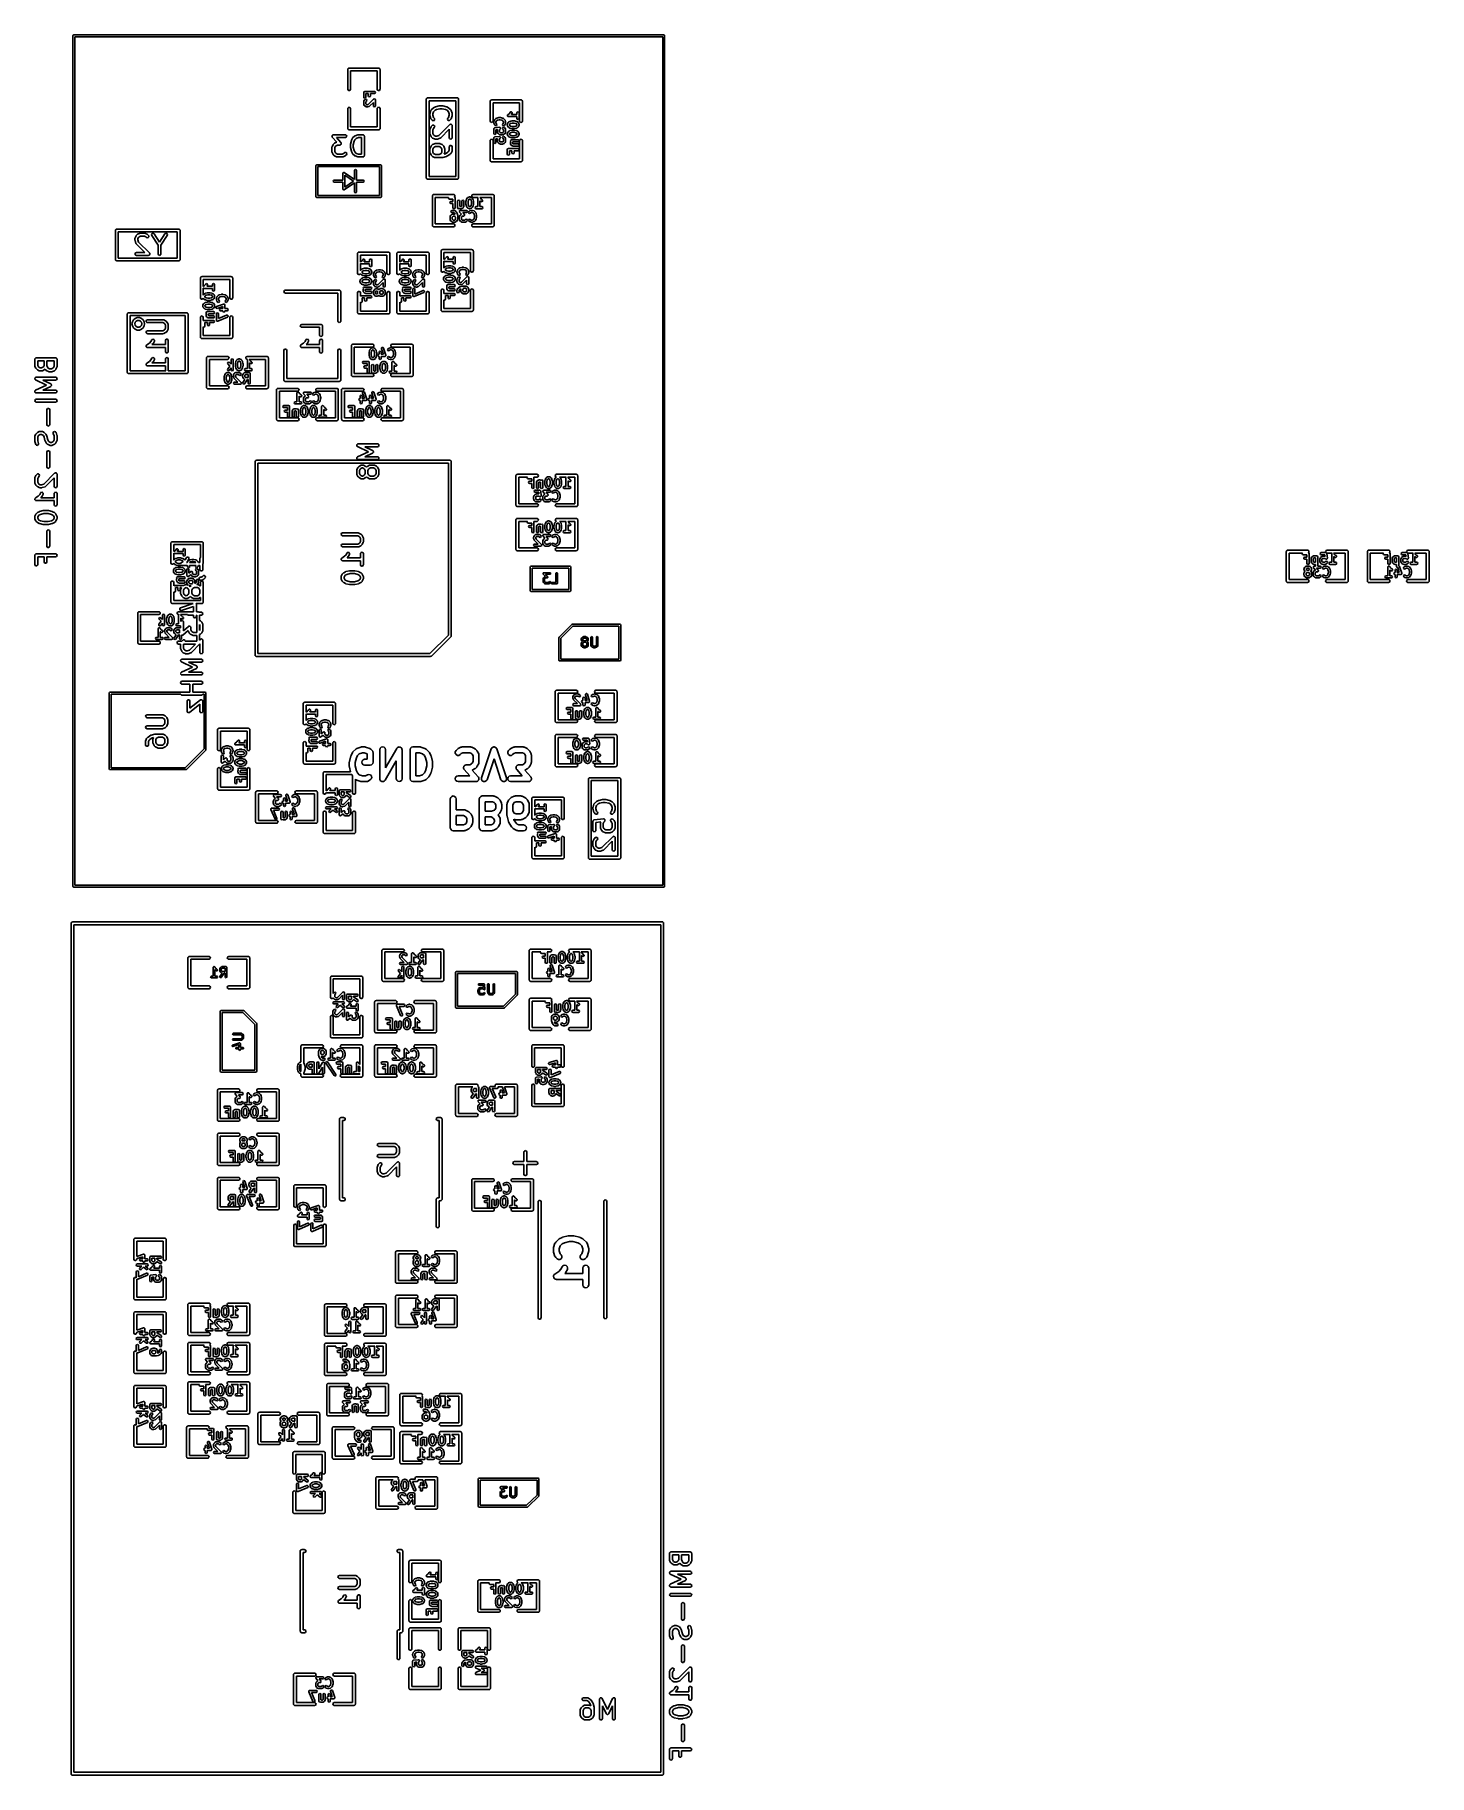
# Model space of a CAD drawing. Extents: x 0.08 to 2.92, y 0.03 to 3.58.
import ezdxf

# ---------------------------------------------------------------- set-up
doc = ezdxf.new("R2010")
doc.units = 0
doc.header["$MEASUREMENT"] = 0
doc.layers.add('BLACK', color=7, linetype='CONTINUOUS')

msp = doc.modelspace()

# ---------------------------------------------------------------- linework, layer by layer
at = {"layer": 'BLACK', "linetype": 'CONTINUOUS'}
for p, q in [((0.157638, 3.57705), (0.158214, 3.57844)), ((0.157638, 1.84476), (0.157638, 3.57705)), ((0.158214, 3.57844), (0.159606, 3.57902)), ((0.159606, 3.57902), (1.36039, 3.57902)), ((0.161575, 3.57508), (0.161575, 1.84673)), ((1.35843, 3.57508), (0.161575, 3.57508)), ((1.35843, 1.84673), (1.35843, 3.57508)), ((1.36039, 3.57902), (1.36179, 3.57844)), ((1.36179, 3.57844), (1.36236, 3.57705)), ((1.36236, 3.57705), (1.36236, 1.84476)), ((0.717225, 3.50942), (0.717718, 3.51)), ((0.717718, 3.51), (0.718102, 3.51067)), ((0.718102, 3.51067), (0.718352, 3.51076)), ((0.718352, 3.51076), (0.718524, 3.51096)), ((0.718524, 3.51096), (0.719279, 3.5111)), ((0.719279, 3.5111), (0.72, 3.51136)), ((0.72, 3.51136), (0.78, 3.51136)), ((0.78, 3.51136), (0.780384, 3.51129)), ((0.780384, 3.51129), (0.780513, 3.51131)), ((0.780513, 3.51131), (0.780626, 3.51125)), ((0.780626, 3.51125), (0.78101, 3.51118)), ((0.78101, 3.51118), (0.781598, 3.51069)), ((0.781598, 3.51069), (0.782262, 3.5103)), ((0.782262, 3.5103), (0.782353, 3.51005)), ((0.782353, 3.51005), (0.782557, 3.50988)), ((0.782557, 3.50988), (0.78269, 3.50913)), ((0.717047, 3.50841), (0.717115, 3.50879)), ((0.717047, 3.46841), (0.717047, 3.50841)), ((0.717092, 3.50892), (0.717158, 3.50903)), ((0.717115, 3.50879), (0.717092, 3.50892)), ((0.717158, 3.50903), (0.717225, 3.50942)), ((0.777047, 3.50545), (0.722953, 3.50545)), ((0.722953, 3.50545), (0.722953, 3.46841)), ((0.777047, 3.46841), (0.777047, 3.50545)), ((0.78269, 3.50913), (0.782953, 3.50841)), ((0.782953, 3.50841), (0.782953, 3.46841)), ((0.717738, 3.46651), (0.717047, 3.46841)), ((0.719487, 3.4655), (0.717738, 3.46651)), ((0.721476, 3.46585), (0.719487, 3.4655)), ((0.722775, 3.4674), (0.721476, 3.46585)), ((0.722953, 3.46841), (0.722775, 3.4674)), ((0.749562, 3.46154), (0.750192, 3.46306)), ((0.749562, 3.45216), (0.749562, 3.46154)), ((0.750192, 3.45064), (0.749562, 3.45216)), ((0.749562, 3.44278), (0.749753, 3.44324)), ((0.749562, 3.43809), (0.749562, 3.44278)), ((0.749753, 3.44324), (0.749789, 3.44374)), ((0.749789, 3.44374), (0.750727, 3.44561)), ((0.750192, 3.46306), (0.751712, 3.46369)), ((0.751712, 3.45001), (0.750192, 3.45064)), ((0.750727, 3.44561), (0.750994, 3.44585)), ((0.750994, 3.44585), (0.75113, 3.44617)), ((0.75113, 3.44617), (0.752068, 3.44711)), ((0.751712, 3.46369), (0.771412, 3.46369)), ((0.753232, 3.45064), (0.751712, 3.45001)), ((0.752068, 3.44711), (0.753588, 3.44774)), ((0.753862, 3.45216), (0.753232, 3.45064)), ((0.753588, 3.44774), (0.755108, 3.44711)), ((0.758943, 3.45939), (0.753862, 3.45939)), ((0.753862, 3.45939), (0.753862, 3.45216)), ((0.754417, 3.44338), (0.753862, 3.44227)), ((0.753862, 3.44227), (0.753862, 3.43859)), ((0.755108, 3.44407), (0.754417, 3.44338)), ((0.755108, 3.44711), (0.755738, 3.44559)), ((0.755738, 3.44559), (0.755108, 3.44407)), ((0.758943, 3.45497), (0.758943, 3.45939)), ((0.759573, 3.45345), (0.758943, 3.45497)), ((0.758993, 3.43715), (0.769892, 3.44805)), ((0.761093, 3.45282), (0.759573, 3.45345)), ((0.762613, 3.45345), (0.761093, 3.45282)), ((0.769262, 3.44134), (0.761675, 3.43375)), ((0.763243, 3.45497), (0.762613, 3.45345)), ((0.771412, 3.45939), (0.763243, 3.45939)), ((0.763243, 3.45939), (0.763243, 3.45497)), ((0.769262, 3.43433), (0.769262, 3.44134)), ((0.769892, 3.44805), (0.771412, 3.44868)), ((0.771412, 3.46369), (0.772932, 3.46306)), ((0.772932, 3.46002), (0.771412, 3.45939)), ((0.771412, 3.44868), (0.772932, 3.44805)), ((0.772932, 3.46306), (0.773562, 3.46154)), ((0.773562, 3.46154), (0.772932, 3.46002)), ((0.772932, 3.44805), (0.773562, 3.44653)), ((0.773562, 3.44653), (0.773562, 3.43433)), ((0.777738, 3.46651), (0.777047, 3.46841)), ((0.779487, 3.4655), (0.777738, 3.46651)), ((0.781476, 3.46585), (0.779487, 3.4655)), ((0.782775, 3.4674), (0.781476, 3.46585)), ((0.782953, 3.46841), (0.782775, 3.4674)), ((0.877047, 3.44776), (0.877115, 3.44814)), ((0.877047, 3.28776), (0.877047, 3.44776)), ((0.877092, 3.44827), (0.877158, 3.44838)), ((0.877115, 3.44814), (0.877092, 3.44827)), ((0.877158, 3.44838), (0.877225, 3.44877)), ((0.877225, 3.44877), (0.877718, 3.44935)), ((0.877718, 3.44935), (0.878102, 3.45002)), ((0.878102, 3.45002), (0.878352, 3.45011)), ((0.878352, 3.45011), (0.878524, 3.45031)), ((0.878524, 3.45031), (0.879279, 3.45045)), ((0.879279, 3.45045), (0.88, 3.45071)), ((0.88, 3.45071), (0.94, 3.45071)), ((0.882953, 3.4448), (0.882953, 3.29071)), ((0.937047, 3.4448), (0.882953, 3.4448)), ((0.937047, 3.29071), (0.937047, 3.4448)), ((0.94, 3.45071), (0.940384, 3.45064)), ((0.940384, 3.45064), (0.940513, 3.45066)), ((0.940513, 3.45066), (0.940626, 3.4506)), ((0.940626, 3.4506), (0.94101, 3.45053)), ((0.94101, 3.45053), (0.941598, 3.45004)), ((0.941598, 3.45004), (0.942262, 3.44965)), ((0.942262, 3.44965), (0.942353, 3.4494)), ((0.942353, 3.4494), (0.942557, 3.44923)), ((0.942557, 3.44923), (0.94269, 3.44848)), ((0.94269, 3.44848), (0.942953, 3.44776)), ((0.942953, 3.44776), (0.942953, 3.28776)), ((1.00705, 3.44341), (1.00711, 3.44379)), ((1.00705, 3.40341), (1.00705, 3.44341)), ((1.00709, 3.44392), (1.00716, 3.44403)), ((1.00711, 3.44379), (1.00709, 3.44392)), ((1.00716, 3.44403), (1.00723, 3.44442)), ((1.00723, 3.44442), (1.00772, 3.445)), ((1.00772, 3.445), (1.0081, 3.44567)), ((1.0081, 3.44567), (1.00835, 3.44576)), ((1.00835, 3.44576), (1.00852, 3.44596)), ((1.00852, 3.44596), (1.00928, 3.4461)), ((1.00928, 3.4461), (1.01, 3.44636)), ((1.01, 3.44636), (1.07, 3.44636)), ((1.06705, 3.44045), (1.01295, 3.44045)), ((1.01295, 3.44045), (1.01295, 3.40341)), ((1.06705, 3.40341), (1.06705, 3.44045)), ((1.07, 3.44636), (1.07038, 3.44629)), ((1.07038, 3.44629), (1.07051, 3.44631)), ((1.07051, 3.44631), (1.07063, 3.44625)), ((1.07063, 3.44625), (1.07101, 3.44618)), ((1.07101, 3.44618), (1.0716, 3.44569)), ((1.0716, 3.44569), (1.07226, 3.4453)), ((1.07226, 3.4453), (1.07235, 3.44505)), ((1.07235, 3.44505), (1.07256, 3.44488)), ((1.07256, 3.44488), (1.07269, 3.44413)), ((1.07269, 3.44413), (1.07295, 3.44341)), ((1.07295, 3.44341), (1.07295, 3.40341)), ((0.717047, 3.42841), (0.717225, 3.42942)), ((0.717047, 3.38841), (0.717047, 3.42841)), ((0.717225, 3.42942), (0.718524, 3.43096)), ((0.718524, 3.43096), (0.720513, 3.43131)), ((0.720513, 3.43131), (0.722262, 3.4303)), ((0.722262, 3.4303), (0.722953, 3.42841)), ((0.722953, 3.42841), (0.722953, 3.39136)), ((0.749753, 3.43762), (0.749562, 3.43809)), ((0.749789, 3.43712), (0.749753, 3.43762)), ((0.750727, 3.43525), (0.749789, 3.43712)), ((0.750994, 3.43502), (0.750727, 3.43525)), ((0.75113, 3.43469), (0.750994, 3.43502)), ((0.752068, 3.43375), (0.75113, 3.43469)), ((0.752395, 3.43362), (0.752068, 3.43375)), ((0.752627, 3.43335), (0.752395, 3.43362)), ((0.754503, 3.43241), (0.752627, 3.43335)), ((0.753862, 3.43859), (0.754417, 3.43748)), ((0.754417, 3.43748), (0.754862, 3.43704)), ((0.755002, 3.43238), (0.754503, 3.43241)), ((0.754862, 3.43704), (0.755972, 3.43648)), ((0.755464, 3.43218), (0.755002, 3.43238)), ((0.75734, 3.43218), (0.755464, 3.43218)), ((0.755972, 3.43648), (0.756992, 3.43648)), ((0.756992, 3.43648), (0.758993, 3.43715)), ((0.757667, 3.43232), (0.75734, 3.43218)), ((0.75802, 3.43229), (0.757667, 3.43232)), ((0.760835, 3.43323), (0.75802, 3.43229)), ((0.761213, 3.43356), (0.760835, 3.43323)), ((0.761675, 3.43375), (0.761213, 3.43356)), ((0.769892, 3.43281), (0.769262, 3.43433)), ((0.771412, 3.43218), (0.769892, 3.43281)), ((0.772932, 3.43281), (0.771412, 3.43218)), ((0.773562, 3.43433), (0.772932, 3.43281)), ((0.777047, 3.42841), (0.777225, 3.42942)), ((0.777047, 3.39136), (0.777047, 3.42841)), ((0.777225, 3.42942), (0.778524, 3.43096)), ((0.778524, 3.43096), (0.780513, 3.43131)), ((0.780513, 3.43131), (0.782262, 3.4303)), ((0.782262, 3.4303), (0.782953, 3.42841)), ((0.782953, 3.42841), (0.782953, 3.38841)), ((0.884487, 3.41831), (0.884641, 3.41918)), ((0.884487, 3.41456), (0.884487, 3.41831)), ((0.884509, 3.4145), (0.884487, 3.41456)), ((0.884639, 3.41363), (0.884509, 3.4145)), ((0.884639, 3.41925), (0.886514, 3.42487)), ((0.884641, 3.41918), (0.884639, 3.41925)), ((0.886514, 3.40801), (0.884639, 3.41363)), ((0.886514, 3.42487), (0.887002, 3.42577)), ((0.886623, 3.40787), (0.886514, 3.40801)), ((0.886639, 3.40769), (0.886623, 3.40787)), ((0.887227, 3.40685), (0.886639, 3.40769)), ((0.887002, 3.42577), (0.887152, 3.42587)), ((0.887152, 3.42587), (0.887227, 3.42603)), ((0.887227, 3.42603), (0.890977, 3.42978)), ((0.889102, 3.40498), (0.887227, 3.40685)), ((0.890932, 3.40412), (0.889102, 3.40498)), ((0.891896, 3.42234), (0.890393, 3.41783)), ((0.890393, 3.41783), (0.890393, 3.41504)), ((0.890393, 3.41504), (0.891896, 3.41054)), ((0.892883, 3.40465), (0.890932, 3.40412)), ((0.890977, 3.42978), (0.8917, 3.43028)), ((0.8917, 3.43028), (0.891744, 3.43033)), ((0.891744, 3.43033), (0.895494, 3.4322)), ((0.894814, 3.42526), (0.891896, 3.42234)), ((0.891896, 3.41054), (0.893278, 3.40915)), ((0.894042, 3.4063), (0.892883, 3.40465)), ((0.893278, 3.40915), (0.893866, 3.40831)), ((0.893866, 3.40831), (0.894042, 3.4063)), ((0.897845, 3.42678), (0.894814, 3.42526)), ((0.895494, 3.4322), (0.895982, 3.43235)), ((0.895982, 3.43235), (0.896098, 3.43243)), ((0.896098, 3.43243), (0.903597, 3.4343)), ((0.904677, 3.42848), (0.897845, 3.42678)), ((0.903597, 3.4343), (0.904185, 3.43434)), ((0.904185, 3.43434), (0.904313, 3.43439)), ((0.904313, 3.43439), (0.909937, 3.43439)), ((0.909574, 3.42848), (0.904677, 3.42848)), ((0.916406, 3.42678), (0.909574, 3.42848)), ((0.909937, 3.43439), (0.910518, 3.43429)), ((0.910518, 3.43429), (0.910654, 3.4343)), ((0.910654, 3.4343), (0.918153, 3.43243)), ((0.919437, 3.42526), (0.916406, 3.42678)), ((0.918153, 3.43243), (0.918618, 3.43222)), ((0.918618, 3.43222), (0.918757, 3.4322)), ((0.918757, 3.4322), (0.922506, 3.43033)), ((0.922355, 3.42234), (0.919437, 3.42526)), ((0.920119, 3.40732), (0.920973, 3.40915)), ((0.920642, 3.40537), (0.920119, 3.40732)), ((0.922296, 3.40421), (0.920642, 3.40537)), ((0.920973, 3.40915), (0.922355, 3.41054)), ((0.924309, 3.40439), (0.922296, 3.40421)), ((0.923857, 3.41783), (0.922355, 3.42234)), ((0.922355, 3.41054), (0.923857, 3.41504)), ((0.922506, 3.43033), (0.923216, 3.4298)), ((0.923216, 3.4298), (0.923274, 3.42978)), ((0.923274, 3.42978), (0.927023, 3.42603)), ((0.923857, 3.41504), (0.923857, 3.41783)), ((0.925149, 3.40498), (0.924309, 3.40439)), ((0.927023, 3.40685), (0.925149, 3.40498)), ((0.927023, 3.42603), (0.927612, 3.42519)), ((0.927098, 3.40701), (0.927023, 3.40685)), ((0.927248, 3.4071), (0.927098, 3.40701)), ((0.927737, 3.40801), (0.927248, 3.4071)), ((0.927612, 3.42519), (0.927627, 3.42501)), ((0.927627, 3.42501), (0.927737, 3.42487)), ((0.927737, 3.42487), (0.929611, 3.41925)), ((0.929611, 3.41363), (0.927737, 3.40801)), ((0.929763, 3.41456), (0.92961, 3.41369)), ((0.92961, 3.41369), (0.929611, 3.41363)), ((0.929611, 3.41925), (0.929741, 3.41837)), ((0.929741, 3.41837), (0.929763, 3.41831)), ((0.929763, 3.41831), (0.929763, 3.41456)), ((1.00774, 3.40151), (1.00705, 3.40341)), ((1.01295, 3.40341), (1.01277, 3.4024)), ((1.01467, 3.40238), (1.01561, 3.40519)), ((1.01561, 3.40519), (1.01594, 3.40557)), ((1.01594, 3.40557), (1.01613, 3.40603)), ((1.01613, 3.40603), (1.01801, 3.40791)), ((1.01801, 3.40791), (1.01833, 3.40804)), ((1.01833, 3.40804), (1.01856, 3.40831)), ((1.01856, 3.40831), (1.02044, 3.40925)), ((1.0208, 3.40462), (1.01953, 3.40335)), ((1.02044, 3.40925), (1.02068, 3.40927)), ((1.02068, 3.40927), (1.02088, 3.40941)), ((1.02215, 3.4053), (1.0208, 3.40462)), ((1.02088, 3.40941), (1.02463, 3.41035)), ((1.02542, 3.40612), (1.02215, 3.4053)), ((1.02463, 3.41035), (1.0249, 3.41031)), ((1.0249, 3.41031), (1.02515, 3.41042)), ((1.02515, 3.41042), (1.02797, 3.41042)), ((1.0277, 3.40612), (1.02542, 3.40612)), ((1.03097, 3.4053), (1.0277, 3.40612)), ((1.02797, 3.41042), (1.02822, 3.41031)), ((1.02822, 3.41031), (1.02849, 3.41035)), ((1.02849, 3.41035), (1.03224, 3.40941)), ((1.03232, 3.40462), (1.03097, 3.4053)), ((1.03224, 3.40941), (1.03244, 3.40927)), ((1.03359, 3.40335), (1.03232, 3.40462)), ((1.03244, 3.40927), (1.03268, 3.40925)), ((1.03268, 3.40925), (1.03456, 3.40831)), ((1.03456, 3.40831), (1.03479, 3.40804)), ((1.03479, 3.40804), (1.03512, 3.40791)), ((1.03512, 3.40791), (1.03699, 3.40603)), ((1.03699, 3.40603), (1.03719, 3.40557)), ((1.03719, 3.40557), (1.03751, 3.40519)), ((1.03751, 3.40519), (1.03845, 3.40238)), ((1.04206, 3.41452), (1.04215, 3.41473)), ((1.0423, 3.41394), (1.04206, 3.41452)), ((1.0421, 3.41494), (1.04245, 3.41546)), ((1.04215, 3.41473), (1.0421, 3.41494)), ((1.04242, 3.41333), (1.0423, 3.41394)), ((1.04261, 3.41321), (1.04242, 3.41333)), ((1.04245, 3.41546), (1.04269, 3.41604)), ((1.04269, 3.413), (1.04261, 3.41321)), ((1.04269, 3.41604), (1.0429, 3.41613)), ((1.04327, 3.41276), (1.04269, 3.413)), ((1.0429, 3.41613), (1.04302, 3.41631)), ((1.04302, 3.41631), (1.04566, 3.41807)), ((1.04379, 3.41241), (1.04327, 3.41276)), ((1.04401, 3.41246), (1.04379, 3.41241)), ((1.04421, 3.41237), (1.04401, 3.41246)), ((1.06176, 3.41237), (1.04421, 3.41237)), ((1.04566, 3.41807), (1.04714, 3.41955)), ((1.04714, 3.41955), (1.04792, 3.42111)), ((1.04744, 3.40254), (1.0512, 3.40347)), ((1.04792, 3.42111), (1.04916, 3.42219)), ((1.04916, 3.42219), (1.0508, 3.42207)), ((1.05042, 3.41675), (1.05034, 3.41667)), ((1.05034, 3.41667), (1.06176, 3.41667)), ((1.05056, 3.41708), (1.05042, 3.41675)), ((1.05083, 3.41731), (1.05056, 3.41708)), ((1.0508, 3.42207), (1.05188, 3.42083)), ((1.05176, 3.41919), (1.05083, 3.41731)), ((1.0512, 3.40347), (1.05146, 3.40343)), ((1.05146, 3.40343), (1.05172, 3.40354)), ((1.05172, 3.40354), (1.05641, 3.40354)), ((1.05188, 3.42083), (1.05176, 3.41919)), ((1.05641, 3.40354), (1.05666, 3.40343)), ((1.05666, 3.40343), (1.05693, 3.40347)), ((1.05693, 3.40347), (1.06068, 3.40254)), ((1.06176, 3.42015), (1.06239, 3.42167)), ((1.06176, 3.41667), (1.06176, 3.42015)), ((1.06176, 3.40889), (1.06176, 3.41237)), ((1.06239, 3.40737), (1.06176, 3.40889)), ((1.06239, 3.42167), (1.06391, 3.4223)), ((1.06391, 3.40674), (1.06239, 3.40737)), ((1.06391, 3.4223), (1.06543, 3.42167)), ((1.06543, 3.40737), (1.06391, 3.40674)), ((1.06543, 3.42167), (1.06606, 3.42015)), ((1.06606, 3.40889), (1.06543, 3.40737)), ((1.06606, 3.42015), (1.06606, 3.40889)), ((1.06774, 3.40151), (1.06705, 3.40341)), ((1.07295, 3.40341), (1.07277, 3.4024)), ((0.685056, 3.37298), (0.685174, 3.37318)), ((0.685194, 3.37219), (0.685056, 3.37298)), ((0.685169, 3.37342), (0.685668, 3.37404)), ((0.685174, 3.37318), (0.685169, 3.37342)), ((0.685211, 3.3714), (0.685194, 3.37219)), ((0.685386, 3.37111), (0.685211, 3.3714)), ((0.685407, 3.37099), (0.685386, 3.37111)), ((0.685512, 3.3709), (0.685407, 3.37099)), ((0.685742, 3.37052), (0.685512, 3.3709)), ((0.685668, 3.37404), (0.686066, 3.37473)), ((0.694706, 3.36028), (0.685742, 3.37052)), ((0.686066, 3.37473), (0.686287, 3.37481)), ((0.686287, 3.37481), (0.686435, 3.37499)), ((0.686435, 3.37499), (0.687216, 3.37515)), ((0.687216, 3.37515), (0.687964, 3.37542)), ((0.687964, 3.37542), (0.712336, 3.37542)), ((0.712336, 3.36951), (0.694471, 3.36951)), ((0.694471, 3.36951), (0.70331, 3.35941)), ((0.712336, 3.37542), (0.713346, 3.37524)), ((0.714234, 3.3702), (0.712336, 3.36951)), ((0.713346, 3.37524), (0.714893, 3.37394)), ((0.715244, 3.37195), (0.714234, 3.3702)), ((0.714893, 3.37394), (0.715244, 3.37195)), ((0.71731, 3.38768), (0.717047, 3.38841)), ((0.717443, 3.38693), (0.71731, 3.38768)), ((0.717647, 3.38676), (0.717443, 3.38693)), ((0.717738, 3.38651), (0.717647, 3.38676)), ((0.718402, 3.38612), (0.717738, 3.38651)), ((0.71899, 3.38563), (0.718402, 3.38612)), ((0.719374, 3.38556), (0.71899, 3.38563)), ((0.719487, 3.3855), (0.719374, 3.38556)), ((0.719616, 3.38552), (0.719487, 3.3855)), ((0.72, 3.38545), (0.719616, 3.38552)), ((0.78, 3.38545), (0.72, 3.38545)), ((0.722953, 3.39136), (0.777047, 3.39136)), ((0.724693, 3.36441), (0.726568, 3.36816)), ((0.726568, 3.36816), (0.727094, 3.36887)), ((0.727094, 3.36887), (0.727121, 3.36893)), ((0.727121, 3.36893), (0.73087, 3.37268)), ((0.73087, 3.37268), (0.73171, 3.37327)), ((0.734553, 3.36801), (0.731636, 3.36509)), ((0.73171, 3.37327), (0.731886, 3.37328)), ((0.731886, 3.37328), (0.732025, 3.37339)), ((0.732025, 3.37339), (0.737649, 3.37527)), ((0.739062, 3.36951), (0.734553, 3.36801)), ((0.737649, 3.37527), (0.738522, 3.3754)), ((0.738522, 3.3754), (0.738583, 3.37542)), ((0.738583, 3.37542), (0.747956, 3.37542)), ((0.745004, 3.36951), (0.739062, 3.36951)), ((0.745004, 3.33605), (0.745004, 3.36951)), ((0.747956, 3.37542), (0.74834, 3.37535)), ((0.74834, 3.37535), (0.748469, 3.37537)), ((0.748469, 3.37537), (0.748583, 3.37531)), ((0.748583, 3.37531), (0.748966, 3.37524)), ((0.748966, 3.37524), (0.749554, 3.37475)), ((0.749554, 3.37475), (0.750218, 3.37436)), ((0.750218, 3.37436), (0.75031, 3.37411)), ((0.75031, 3.37411), (0.750514, 3.37394)), ((0.750514, 3.37394), (0.750647, 3.37319)), ((0.750647, 3.37319), (0.750909, 3.37247)), ((0.750909, 3.37247), (0.750909, 3.3331)), ((0.780721, 3.38572), (0.78, 3.38545)), ((0.781476, 3.38585), (0.780721, 3.38572)), ((0.781648, 3.38605), (0.781476, 3.38585)), ((0.781898, 3.38614), (0.781648, 3.38605)), ((0.782282, 3.38681), (0.781898, 3.38614)), ((0.782775, 3.3874), (0.782282, 3.38681)), ((0.782842, 3.38778), (0.782775, 3.3874)), ((0.782908, 3.38789), (0.782842, 3.38778)), ((0.782953, 3.38841), (0.782885, 3.38802)), ((0.782885, 3.38802), (0.782908, 3.38789)), ((0.884487, 3.38644), (0.884665, 3.38745)), ((0.884487, 3.37707), (0.884487, 3.38644)), ((0.884548, 3.3769), (0.884487, 3.37707)), ((0.884507, 3.37673), (0.884548, 3.3769)), ((0.884799, 3.37575), (0.884507, 3.37673)), ((0.884665, 3.38745), (0.884779, 3.38759)), ((0.884779, 3.38759), (0.884799, 3.38776)), ((0.884799, 3.38776), (0.886674, 3.39151)), ((0.886674, 3.372), (0.884799, 3.37575)), ((0.886674, 3.39151), (0.8872, 3.39222)), ((0.886721, 3.37195), (0.886674, 3.372)), ((0.887227, 3.37123), (0.886721, 3.37195)), ((0.8872, 3.39222), (0.887227, 3.39228)), ((0.887227, 3.39228), (0.889102, 3.39416)), ((0.889102, 3.36936), (0.887227, 3.37123)), ((0.889102, 3.39416), (0.889942, 3.39474)), ((0.88916, 3.36933), (0.889102, 3.36936)), ((0.889869, 3.3688), (0.88916, 3.36933)), ((0.893619, 3.36693), (0.889869, 3.3688)), ((0.889942, 3.39474), (0.891954, 3.39492)), ((0.891742, 3.38844), (0.890393, 3.38575)), ((0.890393, 3.38575), (0.890393, 3.37777)), ((0.890393, 3.37777), (0.891742, 3.37507)), ((0.893278, 3.38998), (0.891742, 3.38844)), ((0.891742, 3.37507), (0.892939, 3.37387)), ((0.891954, 3.39492), (0.893609, 3.39376)), ((0.892939, 3.37387), (0.895636, 3.37252)), ((0.894131, 3.39181), (0.893278, 3.38998)), ((0.893609, 3.39376), (0.894131, 3.39181)), ((0.895636, 3.37252), (0.89821, 3.37252)), ((0.89821, 3.37252), (0.902718, 3.37403)), ((0.905247, 3.36864), (0.899623, 3.36677)), ((0.902718, 3.37403), (0.924722, 3.39603)), ((0.905385, 3.36875), (0.905247, 3.36864)), ((0.905561, 3.36877), (0.905385, 3.36875)), ((0.906401, 3.36936), (0.905561, 3.36877)), ((0.923857, 3.38681), (0.906401, 3.36936)), ((0.923857, 3.36957), (0.923857, 3.38681)), ((0.924548, 3.36767), (0.923857, 3.36957)), ((0.924722, 3.39603), (0.92525, 3.3964)), ((0.92525, 3.3964), (0.925334, 3.3965)), ((0.925334, 3.3965), (0.925412, 3.39651)), ((0.925412, 3.39651), (0.925562, 3.39662)), ((0.925562, 3.39662), (0.926448, 3.3967)), ((0.926448, 3.3967), (0.927323, 3.39685)), ((0.927323, 3.39685), (0.92744, 3.39678)), ((0.92744, 3.39678), (0.927574, 3.39679)), ((0.927574, 3.39679), (0.928302, 3.39628)), ((0.929585, 3.36856), (0.928287, 3.36701)), ((0.928302, 3.39628), (0.929072, 3.39584)), ((0.929072, 3.39584), (0.929118, 3.39571)), ((0.929118, 3.39571), (0.929229, 3.39564)), ((0.929229, 3.39564), (0.929459, 3.39478)), ((0.929459, 3.39478), (0.929763, 3.39394)), ((0.929763, 3.36957), (0.929585, 3.36856)), ((0.929763, 3.39394), (0.929763, 3.36957)), ((1.00949, 3.4005), (1.00774, 3.40151)), ((1.01148, 3.40085), (1.00949, 3.4005)), ((1.01277, 3.4024), (1.01148, 3.40085)), ((1.01456, 3.4017), (1.0147, 3.40203)), ((1.01456, 3.39982), (1.01456, 3.4017)), ((1.0147, 3.3995), (1.01456, 3.39982)), ((1.01456, 3.38763), (1.01484, 3.3883)), ((1.01456, 3.37825), (1.01456, 3.38763)), ((1.01519, 3.37673), (1.01456, 3.37825)), ((1.01456, 3.36887), (1.01484, 3.36953)), ((1.01456, 3.35948), (1.01456, 3.36887)), ((1.0147, 3.40203), (1.01467, 3.40238)), ((1.01467, 3.39914), (1.0147, 3.3995)), ((1.01561, 3.39633), (1.01467, 3.39914)), ((1.01484, 3.3883), (1.01505, 3.38899)), ((1.01484, 3.36953), (1.01505, 3.37023)), ((1.01505, 3.38899), (1.01515, 3.38904)), ((1.01505, 3.37023), (1.01515, 3.37028)), ((1.01515, 3.38904), (1.01519, 3.38915)), ((1.01515, 3.37028), (1.01519, 3.37039)), ((1.01519, 3.38915), (1.01586, 3.38942)), ((1.01671, 3.3761), (1.01519, 3.37673)), ((1.01519, 3.37039), (1.01586, 3.37066)), ((1.01594, 3.39595), (1.01561, 3.39633)), ((1.01586, 3.38942), (1.0165, 3.38977)), ((1.01586, 3.37066), (1.0165, 3.371)), ((1.01613, 3.39549), (1.01594, 3.39595)), ((1.01707, 3.39455), (1.01613, 3.39549)), ((1.0165, 3.38977), (1.02588, 3.3907)), ((1.0165, 3.371), (1.02588, 3.37194)), ((1.01823, 3.37673), (1.01671, 3.3761)), ((1.01859, 3.39392), (1.01707, 3.39455)), ((1.01886, 3.37825), (1.01823, 3.37673)), ((1.02011, 3.39455), (1.01859, 3.39392)), ((1.01953, 3.40335), (1.01886, 3.40135)), ((1.01886, 3.40135), (1.01886, 3.40017)), ((1.01886, 3.40017), (1.01953, 3.39817)), ((1.02218, 3.38601), (1.01886, 3.38568)), ((1.01886, 3.38568), (1.01886, 3.37825)), ((1.01953, 3.39817), (1.02011, 3.39759)), ((1.02011, 3.39759), (1.02074, 3.39607)), ((1.02074, 3.39607), (1.02011, 3.39455)), ((1.02207, 3.38575), (1.02218, 3.38601)), ((1.02207, 3.38106), (1.02207, 3.38575)), ((1.02226, 3.3806), (1.02207, 3.38106)), ((1.02229, 3.3801), (1.02226, 3.3806)), ((1.02323, 3.37822), (1.02229, 3.3801)), ((1.0235, 3.37799), (1.02323, 3.37822)), ((1.02363, 3.37766), (1.0235, 3.37799)), ((1.02457, 3.37673), (1.02363, 3.37766)), ((1.0249, 3.37659), (1.02457, 3.37673)), ((1.02513, 3.37632), (1.0249, 3.37659)), ((1.02701, 3.37538), (1.02513, 3.37632)), ((1.02588, 3.3907), (1.02599, 3.39067)), ((1.02588, 3.37194), (1.02599, 3.37191)), ((1.02599, 3.39067), (1.02609, 3.39072)), ((1.02599, 3.37191), (1.02609, 3.37195)), ((1.02609, 3.39072), (1.02676, 3.39044)), ((1.02609, 3.37195), (1.02676, 3.37168)), ((1.02692, 3.38635), (1.02637, 3.38524)), ((1.02637, 3.38524), (1.02637, 3.38157)), ((1.02637, 3.38157), (1.02692, 3.38046)), ((1.02676, 3.39044), (1.02745, 3.39023)), ((1.02676, 3.37168), (1.02745, 3.37147)), ((1.02761, 3.38704), (1.02692, 3.38635)), ((1.02692, 3.38046), (1.02737, 3.38001)), ((1.02761, 3.36828), (1.02692, 3.36759)), ((1.02751, 3.37535), (1.02701, 3.37538)), ((1.02737, 3.38001), (1.02848, 3.37946)), ((1.02745, 3.39023), (1.02751, 3.39013)), ((1.02745, 3.37147), (1.02751, 3.37137)), ((1.02751, 3.39013), (1.02761, 3.39009)), ((1.02797, 3.37516), (1.02751, 3.37535)), ((1.02751, 3.37137), (1.02761, 3.37132)), ((1.02761, 3.39009), (1.02789, 3.38942)), ((1.02766, 3.38715), (1.02761, 3.38704)), ((1.02761, 3.37132), (1.02789, 3.37065)), ((1.02766, 3.36839), (1.02761, 3.36828)), ((1.02776, 3.3872), (1.02766, 3.38715)), ((1.02776, 3.36844), (1.02766, 3.36839)), ((1.02797, 3.3879), (1.02776, 3.3872)), ((1.02797, 3.36913), (1.02776, 3.36844)), ((1.02789, 3.38942), (1.02823, 3.38878)), ((1.02789, 3.37065), (1.02823, 3.37002)), ((1.02824, 3.38856), (1.02797, 3.3879)), ((1.03266, 3.37516), (1.02797, 3.37516)), ((1.02824, 3.3698), (1.02797, 3.36913)), ((1.02823, 3.38878), (1.0282, 3.38867)), ((1.0282, 3.38867), (1.02824, 3.38856)), ((1.02823, 3.37002), (1.0282, 3.36991)), ((1.0282, 3.36991), (1.02824, 3.3698)), ((1.02848, 3.37946), (1.03215, 3.37946)), ((1.03215, 3.37946), (1.03326, 3.38001)), ((1.03239, 3.39607), (1.03302, 3.39759)), ((1.03302, 3.39455), (1.03239, 3.39607)), ((1.03239, 3.38857), (1.03302, 3.39009)), ((1.03302, 3.38704), (1.03239, 3.38857)), ((1.03239, 3.3698), (1.03302, 3.37132)), ((1.03302, 3.36828), (1.03239, 3.3698)), ((1.03312, 3.37535), (1.03266, 3.37516)), ((1.03302, 3.39759), (1.03359, 3.39817)), ((1.03454, 3.39392), (1.03302, 3.39455)), ((1.03302, 3.39009), (1.03454, 3.39072)), ((1.03371, 3.38635), (1.03302, 3.38704)), ((1.03302, 3.37132), (1.03454, 3.37195)), ((1.03371, 3.36759), (1.03302, 3.36828)), ((1.03362, 3.37538), (1.03312, 3.37535)), ((1.03326, 3.38001), (1.03371, 3.38046)), ((1.03426, 3.40135), (1.03359, 3.40335)), ((1.03359, 3.39817), (1.03426, 3.40017)), ((1.0355, 3.37632), (1.03362, 3.37538)), ((1.03426, 3.38524), (1.03371, 3.38635)), ((1.03371, 3.38046), (1.03426, 3.38157)), ((1.03426, 3.40017), (1.03426, 3.40135)), ((1.03426, 3.38157), (1.03426, 3.38524)), ((1.03606, 3.39455), (1.03454, 3.39392)), ((1.03454, 3.39072), (1.03606, 3.39009)), ((1.03454, 3.37195), (1.03606, 3.37132)), ((1.03573, 3.37659), (1.0355, 3.37632)), ((1.03606, 3.37673), (1.03573, 3.37659)), ((1.03699, 3.39549), (1.03606, 3.39455)), ((1.03606, 3.39009), (1.03699, 3.38915)), ((1.03699, 3.37766), (1.03606, 3.37673)), ((1.03606, 3.37132), (1.03699, 3.37039)), ((1.03719, 3.39595), (1.03699, 3.39549)), ((1.03699, 3.38915), (1.03713, 3.38882)), ((1.03713, 3.37799), (1.03699, 3.37766)), ((1.03699, 3.37039), (1.03713, 3.37006)), ((1.03713, 3.38882), (1.0374, 3.38859)), ((1.0374, 3.37822), (1.03713, 3.37799)), ((1.03713, 3.37006), (1.0374, 3.36983)), ((1.03751, 3.39633), (1.03719, 3.39595)), ((1.0374, 3.38859), (1.03833, 3.38671)), ((1.03833, 3.3801), (1.0374, 3.37822)), ((1.0374, 3.36983), (1.03833, 3.36795)), ((1.03845, 3.39914), (1.03751, 3.39633)), ((1.03833, 3.38671), (1.03837, 3.38621)), ((1.03837, 3.3806), (1.03833, 3.3801)), ((1.03833, 3.36795), (1.03837, 3.36745)), ((1.03837, 3.38621), (1.03856, 3.38575)), ((1.03856, 3.38106), (1.03837, 3.3806)), ((1.03845, 3.40238), (1.03843, 3.40203)), ((1.03843, 3.40203), (1.03856, 3.4017)), ((1.03856, 3.39982), (1.03843, 3.3995)), ((1.03843, 3.3995), (1.03845, 3.39914)), ((1.03856, 3.4017), (1.03856, 3.39982)), ((1.03856, 3.38575), (1.03856, 3.38106)), ((1.04206, 3.3967), (1.04225, 3.39716)), ((1.04206, 3.39482), (1.04206, 3.3967)), ((1.04225, 3.39436), (1.04206, 3.39482)), ((1.04206, 3.37794), (1.04225, 3.3784)), ((1.04206, 3.37606), (1.04206, 3.37794)), ((1.04225, 3.3756), (1.04206, 3.37606)), ((1.04225, 3.39716), (1.04229, 3.39766)), ((1.04229, 3.39386), (1.04225, 3.39436)), ((1.04225, 3.3784), (1.04229, 3.3789)), ((1.04229, 3.3751), (1.04225, 3.3756)), ((1.04229, 3.39766), (1.04323, 3.39954)), ((1.04323, 3.39198), (1.04229, 3.39386)), ((1.04229, 3.3789), (1.04323, 3.38077)), ((1.04323, 3.37322), (1.04229, 3.3751)), ((1.04323, 3.39954), (1.04349, 3.39977)), ((1.04349, 3.39175), (1.04323, 3.39198)), ((1.04323, 3.38077), (1.04349, 3.38101)), ((1.04349, 3.37299), (1.04323, 3.37322)), ((1.04349, 3.39977), (1.04363, 3.40009)), ((1.04363, 3.39143), (1.04349, 3.39175)), ((1.04349, 3.38101), (1.04363, 3.38133)), ((1.04363, 3.37266), (1.04349, 3.37299)), ((1.04363, 3.40009), (1.04457, 3.40103)), ((1.04457, 3.39049), (1.04363, 3.39143)), ((1.04363, 3.38133), (1.04457, 3.38227)), ((1.04457, 3.37173), (1.04363, 3.37266)), ((1.04457, 3.40103), (1.04489, 3.40117)), ((1.04489, 3.39035), (1.04457, 3.39049)), ((1.04457, 3.38227), (1.04489, 3.38241)), ((1.04489, 3.37159), (1.04457, 3.37173)), ((1.04489, 3.40117), (1.04513, 3.40144)), ((1.04513, 3.39008), (1.04489, 3.39035)), ((1.04489, 3.38241), (1.04513, 3.38267)), ((1.04513, 3.37132), (1.04489, 3.37159)), ((1.04513, 3.40144), (1.047, 3.40237)), ((1.047, 3.38915), (1.04513, 3.39008)), ((1.04513, 3.38267), (1.047, 3.38361)), ((1.047, 3.37038), (1.04513, 3.37132)), ((1.04692, 3.3973), (1.04636, 3.39619)), ((1.04636, 3.39619), (1.04636, 3.39533)), ((1.04636, 3.39533), (1.04692, 3.39422)), ((1.04692, 3.37854), (1.04636, 3.37743)), ((1.04636, 3.37743), (1.04636, 3.37657)), ((1.04636, 3.37657), (1.04692, 3.37546)), ((1.04736, 3.39775), (1.04692, 3.3973)), ((1.04692, 3.39422), (1.04736, 3.39377)), ((1.04736, 3.37898), (1.04692, 3.37854)), ((1.04692, 3.37546), (1.04736, 3.37501)), ((1.047, 3.40237), (1.04725, 3.40239)), ((1.04725, 3.38913), (1.047, 3.38915)), ((1.047, 3.38361), (1.04725, 3.38363)), ((1.04725, 3.37037), (1.047, 3.37038)), ((1.04725, 3.40239), (1.04744, 3.40254)), ((1.04744, 3.38898), (1.04725, 3.38913)), ((1.04725, 3.38363), (1.04744, 3.38377)), ((1.04744, 3.37022), (1.04725, 3.37037)), ((1.04871, 3.39842), (1.04736, 3.39775)), ((1.04736, 3.39377), (1.04871, 3.3931)), ((1.04871, 3.37966), (1.04736, 3.37898)), ((1.04736, 3.37501), (1.04871, 3.37434)), ((1.0512, 3.38805), (1.04744, 3.38898)), ((1.04744, 3.38377), (1.0512, 3.38471)), ((1.0512, 3.36928), (1.04744, 3.37022)), ((1.05198, 3.39924), (1.04871, 3.39842)), ((1.04871, 3.3931), (1.05198, 3.39228)), ((1.05198, 3.38048), (1.04871, 3.37966)), ((1.04871, 3.37434), (1.05198, 3.37352)), ((1.05146, 3.38809), (1.0512, 3.38805)), ((1.0512, 3.38471), (1.05146, 3.38467)), ((1.05146, 3.36932), (1.0512, 3.36928)), ((1.05172, 3.38798), (1.05146, 3.38809)), ((1.05146, 3.38467), (1.05172, 3.38478)), ((1.05172, 3.36922), (1.05146, 3.36932)), ((1.05641, 3.38798), (1.05172, 3.38798)), ((1.05172, 3.38478), (1.05641, 3.38478)), ((1.05641, 3.36922), (1.05172, 3.36922)), ((1.05614, 3.39924), (1.05198, 3.39924)), ((1.05198, 3.39228), (1.05614, 3.39228)), ((1.05614, 3.38048), (1.05198, 3.38048)), ((1.05198, 3.37352), (1.05614, 3.37352)), ((1.05941, 3.39842), (1.05614, 3.39924)), ((1.05614, 3.39228), (1.05941, 3.3931)), ((1.05941, 3.37966), (1.05614, 3.38048)), ((1.05614, 3.37352), (1.05941, 3.37434)), ((1.05666, 3.38809), (1.05641, 3.38798)), ((1.05641, 3.38478), (1.05666, 3.38467)), ((1.05666, 3.36932), (1.05641, 3.36922)), ((1.05693, 3.38805), (1.05666, 3.38809)), ((1.05666, 3.38467), (1.05693, 3.38471)), ((1.05693, 3.36928), (1.05666, 3.36932)), ((1.06068, 3.38898), (1.05693, 3.38805)), ((1.05693, 3.38471), (1.06068, 3.38377)), ((1.06068, 3.37022), (1.05693, 3.36928)), ((1.06076, 3.39775), (1.05941, 3.39842)), ((1.05941, 3.3931), (1.06076, 3.39377)), ((1.06076, 3.37898), (1.05941, 3.37966)), ((1.05941, 3.37434), (1.06076, 3.37501)), ((1.06068, 3.40254), (1.06088, 3.40239)), ((1.06088, 3.38913), (1.06068, 3.38898)), ((1.06068, 3.38377), (1.06088, 3.38363)), ((1.06088, 3.37037), (1.06068, 3.37022)), ((1.06121, 3.3973), (1.06076, 3.39775)), ((1.06076, 3.39377), (1.06121, 3.39422)), ((1.06121, 3.37854), (1.06076, 3.37898)), ((1.06076, 3.37501), (1.06121, 3.37546)), ((1.06088, 3.40239), (1.06112, 3.40237)), ((1.06112, 3.38915), (1.06088, 3.38913)), ((1.06088, 3.38363), (1.06112, 3.38361)), ((1.06112, 3.37038), (1.06088, 3.37037)), ((1.06112, 3.40237), (1.063, 3.40144)), ((1.063, 3.39008), (1.06112, 3.38915)), ((1.06112, 3.38361), (1.063, 3.38267)), ((1.063, 3.37132), (1.06112, 3.37038)), ((1.06176, 3.39619), (1.06121, 3.3973)), ((1.06121, 3.39422), (1.06176, 3.39533)), ((1.06176, 3.37743), (1.06121, 3.37854)), ((1.06121, 3.37546), (1.06176, 3.37657)), ((1.06176, 3.39533), (1.06176, 3.39619)), ((1.06176, 3.37657), (1.06176, 3.37743)), ((1.063, 3.40144), (1.06323, 3.40117)), ((1.06323, 3.39035), (1.063, 3.39008)), ((1.063, 3.38267), (1.06323, 3.38241)), ((1.06323, 3.37159), (1.063, 3.37132)), ((1.06323, 3.40117), (1.06356, 3.40103)), ((1.06356, 3.39049), (1.06323, 3.39035)), ((1.06323, 3.38241), (1.06356, 3.38227)), ((1.06356, 3.37173), (1.06323, 3.37159)), ((1.06356, 3.40103), (1.06449, 3.40009)), ((1.06449, 3.39143), (1.06356, 3.39049)), ((1.06356, 3.38227), (1.06449, 3.38133)), ((1.06449, 3.37266), (1.06356, 3.37173)), ((1.06449, 3.40009), (1.06463, 3.39977)), ((1.06463, 3.39175), (1.06449, 3.39143)), ((1.06449, 3.38133), (1.06463, 3.38101)), ((1.06463, 3.37299), (1.06449, 3.37266)), ((1.06463, 3.39977), (1.0649, 3.39954)), ((1.0649, 3.39198), (1.06463, 3.39175)), ((1.06463, 3.38101), (1.0649, 3.38077)), ((1.0649, 3.37322), (1.06463, 3.37299)), ((1.0649, 3.39954), (1.06583, 3.39766)), ((1.06583, 3.39386), (1.0649, 3.39198)), ((1.0649, 3.38077), (1.06583, 3.3789)), ((1.06583, 3.3751), (1.0649, 3.37322)), ((1.06583, 3.39766), (1.06587, 3.39716)), ((1.06587, 3.39436), (1.06583, 3.39386)), ((1.06583, 3.3789), (1.06587, 3.3784)), ((1.06587, 3.3756), (1.06583, 3.3751)), ((1.06587, 3.39716), (1.06606, 3.3967)), ((1.06606, 3.39482), (1.06587, 3.39436)), ((1.06587, 3.3784), (1.06606, 3.37794)), ((1.06606, 3.37606), (1.06587, 3.3756)), ((1.06606, 3.3967), (1.06606, 3.39482)), ((1.06606, 3.37794), (1.06606, 3.37606)), ((1.06949, 3.4005), (1.06774, 3.40151)), ((1.07148, 3.40085), (1.06949, 3.4005)), ((1.07277, 3.4024), (1.07148, 3.40085)), ((0.685011, 3.34997), (0.685189, 3.35098)), ((0.685011, 3.34059), (0.685011, 3.34997)), ((0.685072, 3.34043), (0.685011, 3.34059)), ((0.685031, 3.34026), (0.685072, 3.34043)), ((0.685323, 3.33927), (0.685031, 3.34026)), ((0.685189, 3.35098), (0.685303, 3.35111)), ((0.685303, 3.35111), (0.685323, 3.35129)), ((0.685323, 3.35129), (0.687198, 3.35504)), ((0.687198, 3.33552), (0.685323, 3.33927)), ((0.687198, 3.35504), (0.687724, 3.35575)), ((0.687245, 3.33548), (0.687198, 3.33552)), ((0.687751, 3.33476), (0.687245, 3.33548)), ((0.687724, 3.35575), (0.687751, 3.35581)), ((0.687751, 3.35581), (0.689626, 3.35768)), ((0.689626, 3.33288), (0.687751, 3.33476)), ((0.689626, 3.35768), (0.690349, 3.35819)), ((0.689684, 3.33285), (0.689626, 3.33288)), ((0.690393, 3.33233), (0.689684, 3.33285)), ((0.690349, 3.35819), (0.690393, 3.35823)), ((0.690393, 3.35823), (0.694143, 3.36011)), ((0.692265, 3.35197), (0.690917, 3.34927)), ((0.690917, 3.34927), (0.690917, 3.34129)), ((0.690917, 3.34129), (0.692265, 3.33859)), ((0.693463, 3.35317), (0.692265, 3.35197)), ((0.692265, 3.33859), (0.693463, 3.3374)), ((0.69616, 3.35451), (0.693463, 3.35317)), ((0.693463, 3.3374), (0.69616, 3.33605)), ((0.694143, 3.36011), (0.694706, 3.36028)), ((0.701087, 3.35451), (0.69616, 3.35451)), ((0.69616, 3.33605), (0.706015, 3.33605)), ((0.701835, 3.35479), (0.701087, 3.35451)), ((0.702616, 3.35494), (0.701835, 3.35479)), ((0.702764, 3.35512), (0.702616, 3.35494)), ((0.702985, 3.35521), (0.702764, 3.35512)), ((0.703383, 3.35589), (0.702985, 3.35521)), ((0.70331, 3.35941), (0.703539, 3.35903)), ((0.703882, 3.35651), (0.703383, 3.35589)), ((0.703539, 3.35903), (0.703645, 3.35894)), ((0.703645, 3.35894), (0.703666, 3.35882)), ((0.703666, 3.35882), (0.703841, 3.35853)), ((0.703841, 3.35853), (0.703857, 3.35774)), ((0.703857, 3.35774), (0.703995, 3.35695)), ((0.703995, 3.35695), (0.703877, 3.35675)), ((0.703877, 3.35675), (0.703882, 3.35651)), ((0.706015, 3.33605), (0.708712, 3.3374)), ((0.708712, 3.3374), (0.710248, 3.33893)), ((0.710248, 3.33893), (0.711088, 3.33952)), ((0.711088, 3.33952), (0.7131, 3.3397)), ((0.712549, 3.33288), (0.711826, 3.33238)), ((0.714424, 3.33476), (0.712549, 3.33288)), ((0.7131, 3.3397), (0.714755, 3.33854)), ((0.715277, 3.33659), (0.714424, 3.33476)), ((0.714755, 3.33854), (0.715277, 3.33659)), ((0.722507, 3.35559), (0.722609, 3.35617)), ((0.722507, 3.34997), (0.722507, 3.35559)), ((0.722553, 3.34984), (0.722507, 3.34997)), ((0.722595, 3.34925), (0.722553, 3.34984)), ((0.722595, 3.35631), (0.724469, 3.36381)), ((0.722609, 3.35617), (0.722595, 3.35631)), ((0.724469, 3.34175), (0.722595, 3.34925)), ((0.724469, 3.36381), (0.724677, 3.36427)), ((0.724548, 3.34164), (0.724469, 3.34175)), ((0.724693, 3.34115), (0.724548, 3.34164)), ((0.724677, 3.36427), (0.724693, 3.36441)), ((0.726568, 3.3374), (0.724693, 3.34115)), ((0.726615, 3.33735), (0.726568, 3.3374)), ((0.727121, 3.33663), (0.726615, 3.33735)), ((0.73087, 3.33288), (0.727121, 3.33663)), ((0.73012, 3.36206), (0.728412, 3.35523)), ((0.728412, 3.35523), (0.728412, 3.35033)), ((0.728412, 3.35033), (0.73012, 3.3435)), ((0.731636, 3.36509), (0.73012, 3.36206)), ((0.73012, 3.3435), (0.731636, 3.34047)), ((0.73103, 3.33281), (0.73087, 3.33288)), ((0.731123, 3.33266), (0.73103, 3.33281)), ((0.732025, 3.33217), (0.731123, 3.33266)), ((0.731636, 3.34047), (0.734553, 3.33755)), ((0.734553, 3.33755), (0.739062, 3.33605)), ((0.739062, 3.33605), (0.745004, 3.33605)), ((0.750864, 3.33258), (0.750799, 3.33247)), ((0.750909, 3.3331), (0.750842, 3.33271)), ((0.750842, 3.33271), (0.750864, 3.33258)), ((0.884487, 3.34707), (0.884665, 3.34808)), ((0.884487, 3.33957), (0.884487, 3.34707)), ((0.884548, 3.33941), (0.884487, 3.33957)), ((0.884507, 3.33924), (0.884548, 3.33941)), ((0.884799, 3.33825), (0.884507, 3.33924)), ((0.884665, 3.34808), (0.884779, 3.34822)), ((0.884779, 3.34822), (0.884799, 3.34839)), ((0.884799, 3.34839), (0.886674, 3.35214)), ((0.886674, 3.3345), (0.884799, 3.33825)), ((0.886674, 3.35214), (0.8872, 3.35285)), ((0.886721, 3.33446), (0.886674, 3.3345)), ((0.887227, 3.33374), (0.886721, 3.33446)), ((0.8872, 3.35285), (0.887227, 3.35291)), ((0.887227, 3.35291), (0.889102, 3.35478)), ((0.889102, 3.33186), (0.887227, 3.33374)), ((0.889102, 3.35478), (0.889825, 3.35529)), ((0.889825, 3.35529), (0.889869, 3.35534)), ((0.889869, 3.35534), (0.893619, 3.35721)), ((0.891742, 3.34907), (0.890393, 3.34638)), ((0.890393, 3.34638), (0.890393, 3.34027)), ((0.890393, 3.34027), (0.891742, 3.33757)), ((0.892939, 3.35027), (0.891742, 3.34907)), ((0.891742, 3.33757), (0.892939, 3.33638)), ((0.895636, 3.35162), (0.892939, 3.35027)), ((0.892939, 3.33638), (0.895636, 3.33503)), ((0.893794, 3.36691), (0.893619, 3.36693)), ((0.893619, 3.35721), (0.894602, 3.35751)), ((0.893929, 3.3668), (0.893794, 3.36691)), ((0.894939, 3.36662), (0.893929, 3.3668)), ((0.894602, 3.35751), (0.894773, 3.35746)), ((0.894773, 3.35746), (0.894939, 3.35752)), ((0.898689, 3.36662), (0.894939, 3.36662)), ((0.894939, 3.35752), (0.904313, 3.35752)), ((0.903616, 3.35162), (0.895636, 3.35162)), ((0.895636, 3.33503), (0.903616, 3.33503)), ((0.898749, 3.36664), (0.898689, 3.36662)), ((0.899623, 3.36677), (0.898749, 3.36664)), ((0.906314, 3.35027), (0.903616, 3.35162)), ((0.903616, 3.33503), (0.906314, 3.33638)), ((0.904313, 3.35752), (0.905323, 3.35735)), ((0.905323, 3.35735), (0.905458, 3.35723)), ((0.905458, 3.35723), (0.905634, 3.35721)), ((0.905634, 3.35721), (0.909383, 3.35534)), ((0.907511, 3.34907), (0.906314, 3.35027)), ((0.906314, 3.33638), (0.907511, 3.33757)), ((0.908859, 3.34638), (0.907511, 3.34907)), ((0.907511, 3.33757), (0.908859, 3.34027)), ((0.908859, 3.34027), (0.908859, 3.34638)), ((0.909383, 3.35534), (0.910092, 3.35481)), ((0.910092, 3.35481), (0.910151, 3.35478)), ((0.910151, 3.35478), (0.912025, 3.35291)), ((0.912025, 3.35291), (0.912532, 3.35219)), ((0.912532, 3.35219), (0.912578, 3.35214)), ((0.912578, 3.35214), (0.914453, 3.34839)), ((0.914453, 3.33825), (0.913307, 3.33596)), ((0.913307, 3.33596), (0.916224, 3.33669)), ((0.914453, 3.34839), (0.914746, 3.34741)), ((0.914473, 3.33843), (0.914453, 3.33825)), ((0.914587, 3.33856), (0.914473, 3.33843)), ((0.914765, 3.33957), (0.914587, 3.33856)), ((0.914746, 3.34741), (0.914704, 3.34724)), ((0.914704, 3.34724), (0.914765, 3.34707)), ((0.914765, 3.34707), (0.914765, 3.33957)), ((0.916224, 3.33669), (0.92118, 3.33999)), ((0.924699, 3.33524), (0.919074, 3.33149)), ((0.92118, 3.33999), (0.922509, 3.34132)), ((0.922509, 3.34132), (0.923857, 3.34402)), ((0.923857, 3.35082), (0.924036, 3.35183)), ((0.923857, 3.34402), (0.923857, 3.35082)), ((0.924036, 3.35183), (0.925334, 3.35338)), ((0.926297, 3.36666), (0.924548, 3.36767)), ((0.92478, 3.33535), (0.924699, 3.33524)), ((0.925149, 3.33561), (0.92478, 3.33535)), ((0.927023, 3.33749), (0.925149, 3.33561)), ((0.925334, 3.35338), (0.927323, 3.35373)), ((0.928287, 3.36701), (0.926297, 3.36666)), ((0.927051, 3.33754), (0.927023, 3.33749)), ((0.927576, 3.33825), (0.927051, 3.33754)), ((0.927323, 3.35373), (0.929072, 3.35272)), ((0.929451, 3.342), (0.927576, 3.33825)), ((0.929072, 3.35272), (0.929763, 3.35082)), ((0.929471, 3.34218), (0.929451, 3.342)), ((0.929585, 3.34231), (0.929471, 3.34218)), ((0.929763, 3.34332), (0.929585, 3.34231)), ((0.929763, 3.35082), (0.929763, 3.34332)), ((1.00705, 3.36341), (1.00723, 3.36442)), ((1.00705, 3.32341), (1.00705, 3.36341)), ((1.00723, 3.36442), (1.00852, 3.36596)), ((1.00852, 3.36596), (1.01051, 3.36631)), ((1.01051, 3.36631), (1.01226, 3.3653)), ((1.01226, 3.3653), (1.01295, 3.36341)), ((1.01295, 3.36341), (1.01295, 3.32636)), ((1.01519, 3.35796), (1.01456, 3.35948)), ((1.01671, 3.35733), (1.01519, 3.35796)), ((1.01823, 3.35796), (1.01671, 3.35733)), ((1.01886, 3.35948), (1.01823, 3.35796)), ((1.02218, 3.36725), (1.01886, 3.36692)), ((1.01886, 3.36692), (1.01886, 3.35948)), ((1.02207, 3.36699), (1.02218, 3.36725)), ((1.02207, 3.3623), (1.02207, 3.36699)), ((1.02226, 3.36184), (1.02207, 3.3623)), ((1.02229, 3.36134), (1.02226, 3.36184)), ((1.02323, 3.35946), (1.02229, 3.36134)), ((1.0235, 3.35923), (1.02323, 3.35946)), ((1.02363, 3.3589), (1.0235, 3.35923)), ((1.02457, 3.35796), (1.02363, 3.3589)), ((1.0249, 3.35783), (1.02457, 3.35796)), ((1.02513, 3.35756), (1.0249, 3.35783)), ((1.02701, 3.35662), (1.02513, 3.35756)), ((1.02692, 3.36759), (1.02637, 3.36648)), ((1.02637, 3.36648), (1.02637, 3.36281)), ((1.02637, 3.36281), (1.02692, 3.3617)), ((1.02692, 3.3617), (1.02737, 3.36125)), ((1.02751, 3.35659), (1.02701, 3.35662)), ((1.02737, 3.36125), (1.02848, 3.3607)), ((1.02797, 3.3564), (1.02751, 3.35659)), ((1.03266, 3.3564), (1.02797, 3.3564)), ((1.02848, 3.3607), (1.03215, 3.3607)), ((1.03215, 3.3607), (1.03326, 3.36125)), ((1.03312, 3.35659), (1.03266, 3.3564)), ((1.03362, 3.35662), (1.03312, 3.35659)), ((1.03326, 3.36125), (1.03371, 3.3617)), ((1.0355, 3.35756), (1.03362, 3.35662)), ((1.03426, 3.36648), (1.03371, 3.36759)), ((1.03371, 3.3617), (1.03426, 3.36281)), ((1.03426, 3.36281), (1.03426, 3.36648)), ((1.03573, 3.35783), (1.0355, 3.35756)), ((1.03606, 3.35796), (1.03573, 3.35783)), ((1.03699, 3.3589), (1.03606, 3.35796)), ((1.03713, 3.35923), (1.03699, 3.3589)), ((1.0374, 3.35946), (1.03713, 3.35923)), ((1.03833, 3.36134), (1.0374, 3.35946)), ((1.03837, 3.36184), (1.03833, 3.36134)), ((1.03837, 3.36745), (1.03856, 3.36699)), ((1.03856, 3.3623), (1.03837, 3.36184)), ((1.03856, 3.36699), (1.03856, 3.3623)), ((1.04206, 3.3451), (1.04269, 3.34662)), ((1.04206, 3.33572), (1.04206, 3.3451)), ((1.04269, 3.3342), (1.04206, 3.33572)), ((1.04269, 3.34662), (1.04421, 3.34725)), ((1.04421, 3.33357), (1.04269, 3.3342)), ((1.04421, 3.34725), (1.06391, 3.34725)), ((1.04573, 3.3342), (1.04421, 3.33357)), ((1.04636, 3.33572), (1.04573, 3.3342)), ((1.05144, 3.34295), (1.04636, 3.34295)), ((1.04636, 3.34295), (1.04636, 3.33572)), ((1.04863, 3.36293), (1.04926, 3.36445)), ((1.04915, 3.36167), (1.04863, 3.36293)), ((1.04863, 3.36011), (1.04882, 3.36058)), ((1.04863, 3.3573), (1.04863, 3.36011)), ((1.04882, 3.35684), (1.04863, 3.3573)), ((1.04882, 3.36058), (1.04886, 3.36107)), ((1.04886, 3.35634), (1.04882, 3.35684)), ((1.04886, 3.36107), (1.04915, 3.36167)), ((1.04979, 3.35446), (1.04886, 3.35634)), ((1.04926, 3.36445), (1.05078, 3.36508)), ((1.05031, 3.35401), (1.04979, 3.35446)), ((1.05076, 3.3535), (1.05031, 3.35401)), ((1.05263, 3.35256), (1.05076, 3.3535)), ((1.05078, 3.36508), (1.06391, 3.36508)), ((1.05144, 3.33854), (1.05144, 3.34295)), ((1.05207, 3.33702), (1.05144, 3.33854)), ((1.05359, 3.33639), (1.05207, 3.33702)), ((1.05313, 3.35253), (1.05263, 3.35256)), ((1.05348, 3.36072), (1.05293, 3.35961)), ((1.05293, 3.35961), (1.05293, 3.35781)), ((1.05293, 3.35781), (1.05332, 3.35702)), ((1.05359, 3.35233), (1.05313, 3.35253)), ((1.05332, 3.35702), (1.0541, 3.35663)), ((1.05355, 3.36078), (1.05348, 3.36072)), ((1.06391, 3.36078), (1.05355, 3.36078)), ((1.06391, 3.35233), (1.05359, 3.35233)), ((1.05511, 3.33702), (1.05359, 3.33639)), ((1.0541, 3.35663), (1.06391, 3.35663)), ((1.05574, 3.33854), (1.05511, 3.33702)), ((1.06391, 3.34295), (1.05574, 3.34295)), ((1.05574, 3.34295), (1.05574, 3.33854)), ((1.06391, 3.36508), (1.06543, 3.36445)), ((1.06543, 3.36141), (1.06391, 3.36078)), ((1.06391, 3.35663), (1.06543, 3.356)), ((1.06543, 3.35296), (1.06391, 3.35233)), ((1.06391, 3.34725), (1.06543, 3.34662)), ((1.06543, 3.34358), (1.06391, 3.34295)), ((1.06543, 3.36445), (1.06606, 3.36293)), ((1.06606, 3.36293), (1.06543, 3.36141)), ((1.06543, 3.356), (1.06606, 3.35448)), ((1.06606, 3.35448), (1.06543, 3.35296)), ((1.06543, 3.34662), (1.06606, 3.3451)), ((1.06606, 3.3451), (1.06543, 3.34358)), ((1.06705, 3.36341), (1.06723, 3.36442)), ((1.06705, 3.32636), (1.06705, 3.36341)), ((1.06723, 3.36442), (1.06852, 3.36596)), ((1.06852, 3.36596), (1.07051, 3.36631)), ((1.07051, 3.36631), (1.07226, 3.3653)), ((1.07226, 3.3653), (1.07295, 3.36341)), ((1.07295, 3.36341), (1.07295, 3.32341)), ((0.651969, 3.3124), (0.652545, 3.31379)), ((0.651969, 3.24941), (0.651969, 3.3124)), ((0.652545, 3.31379), (0.653937, 3.31437)), ((0.653937, 3.31437), (0.783858, 3.31437)), ((0.655906, 3.31043), (0.655906, 3.25138)), ((0.78189, 3.31043), (0.655906, 3.31043)), ((0.694143, 3.33045), (0.690393, 3.33233)), ((0.694318, 3.33043), (0.694143, 3.33045)), ((0.694453, 3.33032), (0.694318, 3.33043)), ((0.695463, 3.33014), (0.694453, 3.33032)), ((0.706712, 3.33014), (0.695463, 3.33014)), ((0.706878, 3.3302), (0.706712, 3.33014)), ((0.707049, 3.33016), (0.706878, 3.3302)), ((0.708032, 3.33045), (0.707049, 3.33016)), ((0.707087, 3.29665), (0.707306, 3.29718)), ((0.707306, 3.29718), (0.707417, 3.29775)), ((0.707417, 3.29775), (0.707586, 3.29786)), ((0.707586, 3.29786), (0.707663, 3.29805)), ((0.707663, 3.29805), (0.708193, 3.29826)), ((0.711782, 3.33233), (0.708032, 3.33045)), ((0.708193, 3.29826), (0.708669, 3.29858)), ((0.708669, 3.29858), (0.708868, 3.29854)), ((0.708868, 3.29854), (0.709055, 3.29862)), ((0.709055, 3.29862), (0.709585, 3.2984)), ((0.709585, 3.2984), (0.710147, 3.29829)), ((0.710147, 3.29829), (0.730709, 3.28458)), ((0.711826, 3.33238), (0.711782, 3.33233)), ((0.730709, 3.30256), (0.731285, 3.30395)), ((0.730709, 3.28458), (0.730709, 3.30256)), ((0.731285, 3.30395), (0.732677, 3.30453)), ((0.737649, 3.33029), (0.732025, 3.33217)), ((0.732677, 3.30453), (0.734069, 3.30395)), ((0.734069, 3.30395), (0.734646, 3.30256)), ((0.734646, 3.30256), (0.734646, 3.28287)), ((0.737713, 3.3303), (0.737649, 3.33029)), ((0.738583, 3.33014), (0.737713, 3.3303)), ((0.747956, 3.33014), (0.738583, 3.33014)), ((0.748677, 3.3304), (0.747956, 3.33014)), ((0.749433, 3.33054), (0.748677, 3.3304)), ((0.749604, 3.33074), (0.749433, 3.33054)), ((0.749854, 3.33083), (0.749604, 3.33074)), ((0.750238, 3.3315), (0.749854, 3.33083)), ((0.750731, 3.33209), (0.750238, 3.3315)), ((0.750799, 3.33247), (0.750731, 3.33209)), ((0.78189, 3.25138), (0.78189, 3.31043)), ((0.783858, 3.31437), (0.78525, 3.31379)), ((0.78525, 3.31379), (0.785827, 3.3124)), ((0.785827, 3.3124), (0.785827, 3.24941)), ((0.88916, 3.33183), (0.889102, 3.33186)), ((0.889869, 3.33131), (0.88916, 3.33183)), ((0.893619, 3.32943), (0.889869, 3.33131)), ((0.893794, 3.32941), (0.893619, 3.32943)), ((0.893929, 3.3293), (0.893794, 3.32941)), ((0.894939, 3.32912), (0.893929, 3.3293)), ((0.909937, 3.32912), (0.894939, 3.32912)), ((0.910066, 3.32917), (0.909937, 3.32912)), ((0.910654, 3.32921), (0.910066, 3.32917)), ((0.918153, 3.33108), (0.910654, 3.32921)), ((0.918167, 3.33109), (0.918153, 3.33108)), ((0.919074, 3.33149), (0.918167, 3.33109)), ((1.00731, 3.32268), (1.00705, 3.32341)), ((1.00744, 3.32193), (1.00731, 3.32268)), ((1.00765, 3.32176), (1.00744, 3.32193)), ((1.00774, 3.32151), (1.00765, 3.32176)), ((1.0084, 3.32112), (1.00774, 3.32151)), ((1.00899, 3.32063), (1.0084, 3.32112)), ((1.00937, 3.32056), (1.00899, 3.32063)), ((1.00949, 3.3205), (1.00937, 3.32056)), ((1.00962, 3.32052), (1.00949, 3.3205)), ((1.01, 3.32045), (1.00962, 3.32052)), ((1.07, 3.32045), (1.01, 3.32045)), ((1.01295, 3.32636), (1.06705, 3.32636)), ((1.07072, 3.32072), (1.07, 3.32045)), ((1.07148, 3.32085), (1.07072, 3.32072)), ((1.07165, 3.32105), (1.07148, 3.32085)), ((1.0719, 3.32114), (1.07165, 3.32105)), ((1.07228, 3.32181), (1.0719, 3.32114)), ((1.07277, 3.3224), (1.07228, 3.32181)), ((1.07284, 3.32278), (1.07277, 3.3224)), ((1.07291, 3.32289), (1.07284, 3.32278)), ((1.07295, 3.32341), (1.07289, 3.32302)), ((1.07289, 3.32302), (1.07291, 3.32289)), ((0.687402, 3.28091), (0.687978, 3.2823)), ((0.687978, 3.27951), (0.687402, 3.28091)), ((0.687978, 3.2823), (0.68937, 3.28287)), ((0.68937, 3.27894), (0.687978, 3.27951)), ((0.68937, 3.28287), (0.707087, 3.28287)), ((0.707087, 3.27894), (0.68937, 3.27894)), ((0.707087, 3.28287), (0.707087, 3.29665)), ((0.707087, 3.26516), (0.707087, 3.27894)), ((0.707306, 3.26463), (0.707087, 3.26516)), ((0.707417, 3.26407), (0.707306, 3.26463)), ((0.707586, 3.26395), (0.707417, 3.26407)), ((0.707663, 3.26377), (0.707586, 3.26395)), ((0.708193, 3.26355), (0.707663, 3.26377)), ((0.708669, 3.26323), (0.708193, 3.26355)), ((0.708868, 3.26327), (0.708669, 3.26323)), ((0.709055, 3.26319), (0.708868, 3.26327)), ((0.709585, 3.26341), (0.709055, 3.26319)), ((0.710147, 3.26352), (0.709585, 3.26341)), ((0.730709, 3.27723), (0.710147, 3.26352)), ((0.729128, 3.28091), (0.711024, 3.29298)), ((0.711024, 3.29298), (0.711024, 3.26884)), ((0.711024, 3.26884), (0.729128, 3.28091)), ((0.730709, 3.25925), (0.730709, 3.27723)), ((0.734646, 3.28287), (0.748425, 3.28287)), ((0.748425, 3.27894), (0.734646, 3.27894)), ((0.734646, 3.27894), (0.734646, 3.25925)), ((0.748425, 3.28287), (0.749817, 3.2823)), ((0.749817, 3.27951), (0.748425, 3.27894)), ((0.749817, 3.2823), (0.750394, 3.28091)), ((0.750394, 3.28091), (0.749817, 3.27951)), ((0.87731, 3.28704), (0.877047, 3.28776)), ((0.877443, 3.28628), (0.87731, 3.28704)), ((0.877647, 3.28611), (0.877443, 3.28628)), ((0.877738, 3.28586), (0.877647, 3.28611)), ((0.878402, 3.28547), (0.877738, 3.28586)), ((0.87899, 3.28498), (0.878402, 3.28547)), ((0.879374, 3.28491), (0.87899, 3.28498)), ((0.879487, 3.28485), (0.879374, 3.28491)), ((0.879616, 3.28487), (0.879487, 3.28485)), ((0.88, 3.2848), (0.879616, 3.28487)), ((0.94, 3.2848), (0.88, 3.2848)), ((0.882953, 3.29071), (0.937047, 3.29071)), ((0.940721, 3.28507), (0.94, 3.2848)), ((0.941476, 3.2852), (0.940721, 3.28507)), ((0.941648, 3.2854), (0.941476, 3.2852)), ((0.941898, 3.28549), (0.941648, 3.2854)), ((0.942282, 3.28616), (0.941898, 3.28549)), ((0.942775, 3.28675), (0.942282, 3.28616)), ((0.942842, 3.28713), (0.942775, 3.28675)), ((0.942908, 3.28724), (0.942842, 3.28713)), ((0.942953, 3.28776), (0.942885, 3.28737)), ((0.942885, 3.28737), (0.942908, 3.28724)), ((0.652545, 3.24802), (0.651969, 3.24941)), ((0.653937, 3.24744), (0.652545, 3.24802)), ((0.783858, 3.24744), (0.653937, 3.24744)), ((0.655906, 3.25138), (0.78189, 3.25138)), ((0.731285, 3.25786), (0.730709, 3.25925)), ((0.732677, 3.25728), (0.731285, 3.25786)), ((0.734069, 3.25786), (0.732677, 3.25728)), ((0.734646, 3.25925), (0.734069, 3.25786)), ((0.78525, 3.24802), (0.783858, 3.24744)), ((0.785827, 3.24941), (0.78525, 3.24802)), ((0.889547, 3.25091), (0.889615, 3.25129)), ((0.889547, 3.19091), (0.889547, 3.25091)), ((0.889592, 3.25142), (0.889658, 3.25153)), ((0.889615, 3.25129), (0.889592, 3.25142)), ((0.889658, 3.25153), (0.889725, 3.25192)), ((0.889725, 3.25192), (0.890218, 3.2525)), ((0.890218, 3.2525), (0.890602, 3.25317)), ((0.890602, 3.25317), (0.890852, 3.25326)), ((0.890852, 3.25326), (0.891024, 3.25346)), ((0.891024, 3.25346), (0.891779, 3.2536)), ((0.891779, 3.2536), (0.8925, 3.25386)), ((0.8925, 3.25386), (0.9325, 3.25386)), ((0.922569, 3.24795), (0.895453, 3.24795)), ((0.895453, 3.24795), (0.895453, 3.19386)), ((0.922048, 3.24669), (0.922569, 3.24795)), ((0.922677, 3.24517), (0.922048, 3.24669)), ((0.924198, 3.24454), (0.922677, 3.24517)), ((0.931429, 3.24454), (0.924198, 3.24454)), ((0.924862, 3.23731), (0.925492, 3.23883)), ((0.925492, 3.23579), (0.924862, 3.23731)), ((0.925492, 3.23883), (0.927012, 3.23946)), ((0.927012, 3.23516), (0.925492, 3.23579)), ((0.927012, 3.23946), (0.931429, 3.23946)), ((0.931429, 3.23516), (0.927012, 3.23516)), ((0.931429, 3.23946), (0.931429, 3.24454)), ((0.931429, 3.22699), (0.931429, 3.23516)), ((0.932058, 3.22547), (0.931429, 3.22699)), ((0.9325, 3.25386), (0.93351, 3.25368)), ((0.93351, 3.25368), (0.935057, 3.25238)), ((0.934398, 3.24864), (0.934219, 3.24858)), ((0.934219, 3.24858), (0.935099, 3.24821)), ((0.935408, 3.25039), (0.934398, 3.24864)), ((0.935057, 3.25238), (0.935408, 3.25039)), ((0.935099, 3.24821), (0.935729, 3.24669)), ((0.935729, 3.22699), (0.935099, 3.22547)), ((0.935729, 3.24669), (0.935729, 3.22699)), ((0.940809, 3.24013), (0.941439, 3.24165)), ((0.940809, 3.22699), (0.940809, 3.24013)), ((0.941439, 3.22547), (0.940809, 3.22699)), ((0.941439, 3.24165), (0.942959, 3.24228)), ((0.942959, 3.24228), (0.94448, 3.24165)), ((0.94448, 3.24165), (0.945109, 3.24013)), ((0.945109, 3.24013), (0.945109, 3.22976)), ((0.945109, 3.22976), (0.945171, 3.2297)), ((0.945171, 3.2297), (0.946281, 3.22914)), ((0.946281, 3.22914), (0.948081, 3.22914)), ((0.948081, 3.22914), (0.948862, 3.22953)), ((0.948862, 3.22953), (0.949252, 3.23032)), ((0.949252, 3.24013), (0.949882, 3.24165)), ((0.949252, 3.23032), (0.949252, 3.24013)), ((0.949882, 3.24165), (0.951402, 3.24228)), ((0.951402, 3.24228), (0.952923, 3.24165)), ((0.951872, 3.22652), (0.951426, 3.22601)), ((0.952387, 3.22697), (0.951872, 3.22652)), ((0.953325, 3.22885), (0.952387, 3.22697)), ((0.952923, 3.24165), (0.953552, 3.24013)), ((0.953361, 3.22935), (0.953325, 3.22885)), ((0.953552, 3.22981), (0.953361, 3.22935)), ((0.953552, 3.24013), (0.953552, 3.22981)), ((0.957695, 3.23919), (0.9578, 3.23944)), ((0.957695, 3.2345), (0.957695, 3.23919)), ((0.9578, 3.23425), (0.957695, 3.2345)), ((0.957759, 3.23971), (0.958697, 3.24346)), ((0.9578, 3.23944), (0.957759, 3.23971)), ((0.957759, 3.23398), (0.9578, 3.23425)), ((0.958697, 3.23022), (0.957759, 3.23398)), ((0.958697, 3.24346), (0.958843, 3.24366)), ((0.958843, 3.23003), (0.958697, 3.23022)), ((0.958843, 3.24366), (0.95886, 3.2439)), ((0.95886, 3.22978), (0.958843, 3.23003)), ((0.95886, 3.2439), (0.959798, 3.24578)), ((0.959798, 3.22791), (0.95886, 3.22978)), ((0.959798, 3.24578), (0.960066, 3.24601)), ((0.960066, 3.22768), (0.959798, 3.22791)), ((0.960066, 3.24601), (0.960201, 3.24634)), ((0.960201, 3.22735), (0.960066, 3.22768)), ((0.960201, 3.24634), (0.961139, 3.24728)), ((0.961139, 3.22641), (0.960201, 3.22735)), ((0.961139, 3.24728), (0.961466, 3.24741)), ((0.961466, 3.22628), (0.961139, 3.22641)), ((0.961466, 3.24741), (0.961698, 3.24768)), ((0.961698, 3.22601), (0.961466, 3.22628)), ((0.961698, 3.24768), (0.963574, 3.24862)), ((0.962812, 3.24219), (0.961995, 3.23892)), ((0.961995, 3.23892), (0.961995, 3.23476)), ((0.961995, 3.23476), (0.962812, 3.2315)), ((0.963488, 3.24354), (0.962812, 3.24219)), ((0.962812, 3.2315), (0.963488, 3.23014)), ((0.963933, 3.24399), (0.963488, 3.24354)), ((0.963488, 3.23014), (0.963933, 3.2297)), ((0.963574, 3.24862), (0.964073, 3.24865)), ((0.965043, 3.24454), (0.963933, 3.24399)), ((0.963933, 3.2297), (0.965043, 3.22914)), ((0.964073, 3.24865), (0.964536, 3.24884)), ((0.964536, 3.24884), (0.966412, 3.24884)), ((0.965904, 3.24454), (0.965043, 3.24454)), ((0.965043, 3.22914), (0.965904, 3.22914)), ((0.967014, 3.24399), (0.965904, 3.24454)), ((0.965904, 3.22914), (0.967014, 3.2297)), ((0.966412, 3.24884), (0.966874, 3.24865)), ((0.966874, 3.24865), (0.967373, 3.24862)), ((0.967459, 3.24354), (0.967014, 3.24399)), ((0.967014, 3.2297), (0.967459, 3.23014)), ((0.967373, 3.24862), (0.96925, 3.24768)), ((0.968136, 3.24219), (0.967459, 3.24354)), ((0.967459, 3.23014), (0.968136, 3.2315)), ((0.968952, 3.23892), (0.968136, 3.24219)), ((0.968136, 3.2315), (0.968952, 3.23476)), ((0.968952, 3.23476), (0.968952, 3.23892)), ((0.96925, 3.24768), (0.969481, 3.24741)), ((0.969481, 3.22628), (0.96925, 3.22601)), ((0.969481, 3.24741), (0.969808, 3.24728)), ((0.969808, 3.22641), (0.969481, 3.22628)), ((0.969592, 3.25142), (0.970602, 3.25317)), ((0.969943, 3.24943), (0.969592, 3.25142)), ((0.969808, 3.24728), (0.970746, 3.24634)), ((0.970746, 3.22735), (0.969808, 3.22641)), ((0.97149, 3.24813), (0.969943, 3.24943)), ((0.970602, 3.25317), (0.9725, 3.25386)), ((0.970746, 3.24634), (0.970882, 3.24601)), ((0.970882, 3.22768), (0.970746, 3.22735)), ((0.970882, 3.24601), (0.971149, 3.24578)), ((0.971149, 3.22791), (0.970882, 3.22768)), ((0.971149, 3.24578), (0.972087, 3.2439)), ((0.972087, 3.22978), (0.971149, 3.22791)), ((0.9725, 3.24795), (0.97149, 3.24813)), ((0.972087, 3.2439), (0.972105, 3.24366)), ((0.972105, 3.23003), (0.972087, 3.22978)), ((0.972105, 3.24366), (0.97225, 3.24346)), ((0.97225, 3.23022), (0.972105, 3.23003)), ((0.97225, 3.24346), (0.973188, 3.23971)), ((0.973188, 3.23398), (0.97225, 3.23022)), ((0.9725, 3.25386), (1.0125, 3.25386)), ((0.982607, 3.24795), (0.9725, 3.24795)), ((0.973188, 3.23971), (0.973148, 3.23944)), ((0.973148, 3.23944), (0.973252, 3.23919)), ((0.973252, 3.2345), (0.973148, 3.23425)), ((0.973148, 3.23425), (0.973188, 3.23398)), ((0.973252, 3.23919), (0.973252, 3.2345)), ((0.976457, 3.22699), (0.977087, 3.22851)), ((0.977087, 3.22547), (0.976457, 3.22699)), ((0.977087, 3.22851), (0.978607, 3.22914)), ((0.978607, 3.22914), (0.982086, 3.22914)), ((0.982086, 3.24669), (0.98217, 3.2469)), ((0.982086, 3.22914), (0.982086, 3.24669)), ((0.982127, 3.24712), (0.982476, 3.24764)), ((0.98217, 3.2469), (0.982127, 3.24712)), ((0.982476, 3.24764), (0.982607, 3.24795)), ((1.00955, 3.24795), (0.985925, 3.24795)), ((0.985925, 3.24795), (0.986025, 3.24789)), ((0.986025, 3.24789), (0.987783, 3.24525)), ((0.986468, 3.24048), (0.986386, 3.24056)), ((0.986386, 3.24056), (0.986386, 3.22914)), ((0.986386, 3.22914), (0.989864, 3.22914)), ((0.986795, 3.24035), (0.986468, 3.24048)), ((0.987027, 3.24008), (0.986795, 3.24035)), ((0.988903, 3.23914), (0.987027, 3.24008)), ((0.987783, 3.24525), (0.989262, 3.24377)), ((0.990544, 3.23903), (0.988903, 3.23914)), ((0.989262, 3.24377), (0.990826, 3.24299)), ((0.989864, 3.22914), (0.991385, 3.22851)), ((0.991787, 3.2401), (0.990544, 3.23903)), ((0.990826, 3.24299), (0.991904, 3.24174)), ((0.991385, 3.22851), (0.992014, 3.22699)), ((0.992014, 3.22699), (0.991385, 3.22547)), ((0.991904, 3.24174), (0.991787, 3.2401)), ((1.00955, 3.19386), (1.00955, 3.24795)), ((1.0125, 3.25386), (1.01288, 3.25379)), ((1.01288, 3.25379), (1.01301, 3.25381)), ((1.01301, 3.25381), (1.01313, 3.25375)), ((1.01313, 3.25375), (1.01351, 3.25368)), ((1.01351, 3.25368), (1.0141, 3.25319)), ((1.0141, 3.25319), (1.01476, 3.2528)), ((1.01476, 3.2528), (1.01485, 3.25255)), ((1.01485, 3.25255), (1.01506, 3.25238)), ((1.01506, 3.25238), (1.01519, 3.25163)), ((1.01519, 3.25163), (1.01545, 3.25091)), ((1.01545, 3.25091), (1.01545, 3.19091)), ((0.88981, 3.19018), (0.889547, 3.19091)), ((0.895453, 3.19386), (0.9325, 3.19386)), ((0.92549, 3.20794), (0.925682, 3.2084)), ((0.92549, 3.20325), (0.92549, 3.20794)), ((0.925682, 3.20278), (0.92549, 3.20325)), ((0.925682, 3.2084), (0.925717, 3.2089)), ((0.925717, 3.20228), (0.925682, 3.20278)), ((0.925717, 3.2089), (0.926656, 3.21077)), ((0.926656, 3.20041), (0.925717, 3.20228)), ((0.926656, 3.21077), (0.926923, 3.21101)), ((0.926923, 3.20018), (0.926656, 3.20041)), ((0.926923, 3.21101), (0.927058, 3.21133)), ((0.927058, 3.19985), (0.926923, 3.20018)), ((0.927058, 3.21133), (0.927996, 3.21227)), ((0.927996, 3.19891), (0.927058, 3.19985)), ((0.927367, 3.21919), (0.927996, 3.22071)), ((0.927996, 3.21767), (0.927367, 3.21919)), ((0.927996, 3.22071), (0.929517, 3.22134)), ((0.929517, 3.21704), (0.927996, 3.21767)), ((0.927996, 3.21227), (0.928323, 3.21241)), ((0.928323, 3.19878), (0.927996, 3.19891)), ((0.928323, 3.21241), (0.928555, 3.21267)), ((0.928555, 3.19851), (0.928323, 3.19878)), ((0.928555, 3.21267), (0.930431, 3.21361)), ((0.930431, 3.19757), (0.928555, 3.19851)), ((0.929517, 3.22134), (0.933269, 3.22134)), ((0.932761, 3.21704), (0.929517, 3.21704)), ((0.930346, 3.20854), (0.92979, 3.20743)), ((0.92979, 3.20743), (0.92979, 3.20375)), ((0.92979, 3.20375), (0.930346, 3.20264)), ((0.93079, 3.20898), (0.930346, 3.20854)), ((0.930346, 3.20264), (0.93079, 3.2022)), ((0.930431, 3.21361), (0.930931, 3.21365)), ((0.93093, 3.19754), (0.930431, 3.19757)), ((0.9319, 3.20954), (0.93079, 3.20898)), ((0.93079, 3.2022), (0.9319, 3.20164)), ((0.931393, 3.19734), (0.93093, 3.19754)), ((0.930931, 3.21365), (0.931393, 3.21384)), ((0.931393, 3.21384), (0.935145, 3.21384)), ((0.935145, 3.19734), (0.931393, 3.19734)), ((0.934638, 3.20954), (0.9319, 3.20954)), ((0.9319, 3.20164), (0.934638, 3.20164)), ((0.933579, 3.22484), (0.932058, 3.22547)), ((0.9325, 3.19386), (0.93351, 3.19368)), ((0.933872, 3.21649), (0.932761, 3.21704)), ((0.933269, 3.22134), (0.933731, 3.22115)), ((0.93351, 3.19368), (0.935057, 3.19238)), ((0.935099, 3.22547), (0.933579, 3.22484)), ((0.933731, 3.22115), (0.934231, 3.22112)), ((0.934413, 3.21595), (0.933872, 3.21649)), ((0.934231, 3.22112), (0.936107, 3.22018)), ((0.935963, 3.21362), (0.934413, 3.21595)), ((0.935748, 3.20898), (0.934638, 3.20954)), ((0.934638, 3.20164), (0.935748, 3.2022)), ((0.935057, 3.19238), (0.935408, 3.19039)), ((0.935145, 3.21384), (0.935608, 3.21365)), ((0.935608, 3.19754), (0.935145, 3.19734)), ((0.935608, 3.21365), (0.935963, 3.21362)), ((0.936107, 3.19757), (0.935608, 3.19754)), ((0.936193, 3.20854), (0.935748, 3.20898)), ((0.935748, 3.2022), (0.936192, 3.20264)), ((0.936107, 3.22018), (0.936339, 3.21991)), ((0.937983, 3.19851), (0.936107, 3.19757)), ((0.936192, 3.20264), (0.936748, 3.20375)), ((0.936748, 3.20743), (0.936193, 3.20854)), ((0.936339, 3.21991), (0.936666, 3.21978)), ((0.936666, 3.21978), (0.937604, 3.21884)), ((0.936748, 3.20375), (0.936748, 3.20743)), ((0.937604, 3.21884), (0.937688, 3.21863)), ((0.937688, 3.21863), (0.937872, 3.21851)), ((0.937872, 3.21851), (0.939748, 3.2157)), ((0.938215, 3.19878), (0.937983, 3.19851)), ((0.938542, 3.19891), (0.938215, 3.19878)), ((0.93948, 3.19985), (0.938542, 3.19891)), ((0.939615, 3.20018), (0.93948, 3.19985)), ((0.939883, 3.20041), (0.939615, 3.20018)), ((0.939748, 3.2157), (0.939821, 3.21533)), ((0.939821, 3.21533), (0.940045, 3.21502)), ((0.940821, 3.20228), (0.939883, 3.20041)), ((0.940045, 3.21502), (0.940983, 3.21127)), ((0.940856, 3.20278), (0.940821, 3.20228)), ((0.941048, 3.20325), (0.940856, 3.20278)), ((0.940983, 3.21127), (0.940943, 3.211)), ((0.940943, 3.211), (0.941048, 3.21075)), ((0.941048, 3.21075), (0.941048, 3.20325)), ((0.942959, 3.22484), (0.941439, 3.22547)), ((0.944221, 3.22537), (0.942959, 3.22484)), ((0.944812, 3.22507), (0.944221, 3.22537)), ((0.944252, 3.21919), (0.944282, 3.21926)), ((0.944542, 3.21849), (0.944252, 3.21919)), ((0.944252, 3.20794), (0.944444, 3.2084)), ((0.944252, 3.20325), (0.944252, 3.20794)), ((0.944444, 3.20278), (0.944252, 3.20325)), ((0.944257, 3.21934), (0.944593, 3.22001)), ((0.944282, 3.21926), (0.944257, 3.21934)), ((0.944444, 3.2084), (0.944479, 3.2089)), ((0.944479, 3.20228), (0.944444, 3.20278)), ((0.944479, 3.2089), (0.945417, 3.21077)), ((0.945417, 3.20041), (0.944479, 3.20228)), ((0.944784, 3.21778), (0.944542, 3.21849)), ((0.944593, 3.22001), (0.944882, 3.22071)), ((0.948662, 3.21335), (0.944784, 3.21778)), ((0.945311, 3.22504), (0.944812, 3.22507)), ((0.944882, 3.22071), (0.944953, 3.22074)), ((0.944953, 3.22074), (0.944987, 3.22081)), ((0.944987, 3.22081), (0.945703, 3.22105)), ((0.945774, 3.22484), (0.945311, 3.22504)), ((0.945417, 3.21077), (0.945685, 3.21101)), ((0.945685, 3.20018), (0.945417, 3.20041)), ((0.945685, 3.21101), (0.94582, 3.21133)), ((0.94582, 3.19985), (0.945685, 3.20018)), ((0.945703, 3.22105), (0.946402, 3.22134)), ((0.948588, 3.22484), (0.945774, 3.22484)), ((0.94582, 3.21133), (0.946758, 3.21227)), ((0.946758, 3.19891), (0.94582, 3.19985)), ((0.946402, 3.22134), (0.958598, 3.22134)), ((0.946758, 3.21227), (0.947085, 3.21241)), ((0.947085, 3.19878), (0.946758, 3.19891)), ((0.947085, 3.21241), (0.947317, 3.21267)), ((0.947317, 3.19851), (0.947085, 3.19878)), ((0.947317, 3.21267), (0.948662, 3.21335)), ((0.949193, 3.19757), (0.947317, 3.19851)), ((0.949107, 3.20854), (0.948552, 3.20743)), ((0.948552, 3.20743), (0.948552, 3.20375)), ((0.948552, 3.20375), (0.949107, 3.20264)), ((0.94905, 3.22504), (0.948588, 3.22484)), ((0.94955, 3.22507), (0.94905, 3.22504)), ((0.949552, 3.20898), (0.949107, 3.20854)), ((0.949107, 3.20264), (0.949552, 3.2022)), ((0.949692, 3.19754), (0.949193, 3.19757)), ((0.951426, 3.22601), (0.94955, 3.22507)), ((0.950662, 3.20954), (0.949552, 3.20898)), ((0.949552, 3.2022), (0.950662, 3.20164)), ((0.950155, 3.19734), (0.949692, 3.19754)), ((0.955783, 3.19734), (0.950155, 3.19734)), ((0.952969, 3.20954), (0.950662, 3.20954)), ((0.950662, 3.20164), (0.955276, 3.20164)), ((0.958598, 3.21704), (0.95114, 3.21704)), ((0.95114, 3.21704), (0.954587, 3.2131)), ((0.953668, 3.20983), (0.952969, 3.20954)), ((0.954385, 3.21007), (0.953668, 3.20983)), ((0.954419, 3.21014), (0.954385, 3.21007)), ((0.954489, 3.21017), (0.954419, 3.21014)), ((0.954779, 3.21087), (0.954489, 3.21017)), ((0.954587, 3.2131), (0.954829, 3.21239)), ((0.955114, 3.21155), (0.954779, 3.21087)), ((0.954829, 3.21239), (0.955119, 3.21169)), ((0.955119, 3.21169), (0.95509, 3.21162)), ((0.95509, 3.21162), (0.955114, 3.21155)), ((0.955276, 3.20164), (0.956386, 3.2022)), ((0.956246, 3.19754), (0.955783, 3.19734)), ((0.956745, 3.19757), (0.956246, 3.19754)), ((0.956386, 3.2022), (0.957077, 3.20289)), ((0.958621, 3.19851), (0.956745, 3.19757)), ((0.957077, 3.20289), (0.958598, 3.20352)), ((0.958598, 3.22134), (0.960118, 3.22071)), ((0.960118, 3.21767), (0.958598, 3.21704)), ((0.958598, 3.20352), (0.960118, 3.20289)), ((0.958853, 3.19878), (0.958621, 3.19851)), ((0.95918, 3.19891), (0.958853, 3.19878)), ((0.960118, 3.19985), (0.95918, 3.19891)), ((0.960118, 3.22071), (0.960748, 3.21919)), ((0.960748, 3.21919), (0.960118, 3.21767)), ((0.960118, 3.20289), (0.960748, 3.20137)), ((0.960748, 3.20137), (0.960118, 3.19985)), ((0.963574, 3.22507), (0.961698, 3.22601)), ((0.963014, 3.21732), (0.963644, 3.21884)), ((0.963644, 3.2158), (0.963014, 3.21732)), ((0.963014, 3.20137), (0.963644, 3.20289)), ((0.963644, 3.19985), (0.963014, 3.20137)), ((0.964073, 3.22504), (0.963574, 3.22507)), ((0.963644, 3.21884), (0.964582, 3.21978)), ((0.965164, 3.21517), (0.963644, 3.2158)), ((0.963644, 3.20289), (0.965164, 3.20352)), ((0.964582, 3.19891), (0.963644, 3.19985)), ((0.964536, 3.22484), (0.964073, 3.22504)), ((0.966412, 3.22484), (0.964536, 3.22484)), ((0.964582, 3.21978), (0.965044, 3.21997)), ((0.965044, 3.19872), (0.964582, 3.19891)), ((0.965044, 3.21997), (0.965422, 3.2203)), ((0.965422, 3.19839), (0.965044, 3.19872)), ((0.966684, 3.2158), (0.965164, 3.21517)), ((0.965164, 3.20352), (0.966684, 3.20289)), ((0.965422, 3.2203), (0.968237, 3.22123)), ((0.968237, 3.19745), (0.965422, 3.19839)), ((0.966874, 3.22504), (0.966412, 3.22484)), ((0.967264, 3.21638), (0.966684, 3.2158)), ((0.966684, 3.20289), (0.967264, 3.20231)), ((0.967373, 3.22507), (0.966874, 3.22504)), ((0.969266, 3.21704), (0.967264, 3.21638)), ((0.967264, 3.20231), (0.969266, 3.20164)), ((0.96925, 3.22601), (0.967373, 3.22507)), ((0.968237, 3.22123), (0.96859, 3.22121)), ((0.96859, 3.19748), (0.968237, 3.19745)), ((0.96859, 3.22121), (0.968917, 3.22134)), ((0.968917, 3.19734), (0.96859, 3.19748)), ((0.968917, 3.22134), (0.970793, 3.22134)), ((0.970793, 3.19734), (0.968917, 3.19734)), ((0.970444, 3.21704), (0.969266, 3.21704)), ((0.969266, 3.20164), (0.970444, 3.20164)), ((0.969592, 3.19142), (0.970602, 3.19317)), ((0.969943, 3.18943), (0.969592, 3.19142)), ((0.972446, 3.21638), (0.970444, 3.21704)), ((0.970444, 3.20164), (0.972446, 3.20231)), ((0.970602, 3.19317), (0.9725, 3.19386)), ((0.970793, 3.22134), (0.97112, 3.22121)), ((0.97112, 3.19748), (0.970793, 3.19734)), ((0.97112, 3.22121), (0.971473, 3.22123)), ((0.971473, 3.19745), (0.97112, 3.19748)), ((0.971473, 3.22123), (0.974287, 3.2203)), ((0.974287, 3.19839), (0.971473, 3.19745)), ((0.973716, 3.21511), (0.972446, 3.21638)), ((0.972446, 3.20231), (0.973716, 3.20358)), ((0.9725, 3.19386), (1.00955, 3.19386)), ((0.974393, 3.21375), (0.973716, 3.21511)), ((0.973716, 3.20358), (0.974393, 3.20493)), ((0.974287, 3.2203), (0.974665, 3.21997)), ((0.974665, 3.19872), (0.974287, 3.19839)), ((0.975209, 3.21049), (0.974393, 3.21375)), ((0.974393, 3.20493), (0.975209, 3.2082)), ((0.974665, 3.21997), (0.975127, 3.21978)), ((0.975127, 3.19891), (0.974665, 3.19872)), ((0.975127, 3.21978), (0.977004, 3.2179)), ((0.977004, 3.20079), (0.975127, 3.19891)), ((0.975209, 3.2082), (0.975209, 3.21049)), ((0.977004, 3.2179), (0.977139, 3.21757)), ((0.977139, 3.20111), (0.977004, 3.20079)), ((0.978607, 3.22484), (0.977087, 3.22547)), ((0.977139, 3.21757), (0.977406, 3.21734)), ((0.977406, 3.20135), (0.977139, 3.20111)), ((0.977406, 3.21734), (0.978344, 3.21546)), ((0.978344, 3.20322), (0.977406, 3.20135)), ((0.978344, 3.21546), (0.978362, 3.21522)), ((0.978362, 3.20347), (0.978344, 3.20322)), ((0.978362, 3.21522), (0.978507, 3.21502)), ((0.978507, 3.20366), (0.978362, 3.20347)), ((0.978507, 3.21502), (0.979445, 3.21127)), ((0.979445, 3.20742), (0.978507, 3.20366)), ((0.989864, 3.22484), (0.978607, 3.22484)), ((0.979445, 3.21127), (0.979405, 3.211)), ((0.979405, 3.211), (0.979509, 3.21075)), ((0.979509, 3.20794), (0.979405, 3.20768)), ((0.979405, 3.20768), (0.979445, 3.20742)), ((0.979509, 3.21075), (0.979509, 3.20794)), ((0.991385, 3.22547), (0.989864, 3.22484)), ((1.01545, 3.19091), (1.01539, 3.19052)), ((0.244055, 3.18043), (0.244123, 3.18082)), ((0.244055, 3.12138), (0.244055, 3.18043)), ((0.2441, 3.18095), (0.244166, 3.18106)), ((0.244123, 3.18082), (0.2441, 3.18095)), ((0.244166, 3.18106), (0.244233, 3.18144)), ((0.244233, 3.18144), (0.244726, 3.18203)), ((0.244726, 3.18203), (0.24511, 3.18269)), ((0.24511, 3.18269), (0.24536, 3.18279)), ((0.24536, 3.18279), (0.245531, 3.18299)), ((0.245531, 3.18299), (0.246287, 3.18312)), ((0.246287, 3.18312), (0.247008, 3.18339)), ((0.247008, 3.18339), (0.372992, 3.18339)), ((0.249961, 3.17748), (0.249961, 3.12433)), ((0.370039, 3.17748), (0.249961, 3.17748)), ((0.283926, 3.16447), (0.284104, 3.16548)), ((0.283926, 3.16072), (0.283926, 3.16447)), ((0.283948, 3.16066), (0.283926, 3.16072)), ((0.284077, 3.15978), (0.283948, 3.16066)), ((0.285952, 3.15416), (0.284077, 3.15978)), ((0.284104, 3.16548), (0.284217, 3.16561)), ((0.284217, 3.16561), (0.284237, 3.16579)), ((0.284237, 3.16579), (0.286112, 3.16954)), ((0.286112, 3.16954), (0.286638, 3.17025)), ((0.286638, 3.17025), (0.286665, 3.1703)), ((0.286665, 3.1703), (0.28854, 3.17218)), ((0.28854, 3.17218), (0.289263, 3.17268)), ((0.289263, 3.17268), (0.289307, 3.17273)), ((0.289307, 3.17273), (0.293057, 3.17461)), ((0.29118, 3.16647), (0.289831, 3.16377)), ((0.289831, 3.16377), (0.289831, 3.1612)), ((0.289831, 3.1612), (0.291334, 3.15669)), ((0.292377, 3.16766), (0.29118, 3.16647)), ((0.291334, 3.15669), (0.313338, 3.13468)), ((0.295075, 3.16901), (0.292377, 3.16766)), ((0.293057, 3.17461), (0.29404, 3.1749)), ((0.29404, 3.1749), (0.294212, 3.17486)), ((0.294212, 3.17486), (0.294378, 3.17492)), ((0.294378, 3.17492), (0.303751, 3.17492)), ((0.303054, 3.16901), (0.295075, 3.16901)), ((0.305752, 3.16766), (0.303054, 3.16901)), ((0.303751, 3.17492), (0.304761, 3.17474)), ((0.304761, 3.17474), (0.304897, 3.17463)), ((0.304897, 3.17463), (0.305072, 3.17461)), ((0.305072, 3.17461), (0.308821, 3.17273)), ((0.307288, 3.16613), (0.305752, 3.16766)), ((0.309118, 3.16527), (0.307288, 3.16613)), ((0.308821, 3.17273), (0.30953, 3.17221)), ((0.311069, 3.1658), (0.309118, 3.16527)), ((0.30953, 3.17221), (0.309589, 3.17218)), ((0.309589, 3.17218), (0.311464, 3.1703)), ((0.312228, 3.16745), (0.311069, 3.1658)), ((0.311464, 3.1703), (0.312052, 3.16946)), ((0.312052, 3.16946), (0.312228, 3.16745)), ((0.317741, 3.17133), (0.318006, 3.17333)), ((0.318133, 3.17038), (0.317741, 3.17133)), ((0.318006, 3.17333), (0.319496, 3.17469)), ((0.330795, 3.15048), (0.318133, 3.17038)), ((0.319496, 3.17469), (0.321514, 3.17478)), ((0.321514, 3.17478), (0.323115, 3.17355)), ((0.323115, 3.17355), (0.333748, 3.15684)), ((0.333748, 3.15684), (0.34438, 3.17355)), ((0.349362, 3.17038), (0.3367, 3.15048)), ((0.34438, 3.17355), (0.345072, 3.17431)), ((0.345072, 3.17431), (0.346998, 3.17492)), ((0.346998, 3.17492), (0.348865, 3.17414)), ((0.348865, 3.17414), (0.349798, 3.17235)), ((0.349798, 3.17235), (0.349362, 3.17038)), ((0.370039, 3.12433), (0.370039, 3.17748)), ((0.372992, 3.18339), (0.373376, 3.18332)), ((0.373376, 3.18332), (0.373505, 3.18334)), ((0.373505, 3.18334), (0.373619, 3.18328)), ((0.373619, 3.18328), (0.374002, 3.18321)), ((0.374002, 3.18321), (0.37459, 3.18271)), ((0.37459, 3.18271), (0.375254, 3.18233)), ((0.375254, 3.18233), (0.375345, 3.18208)), ((0.375345, 3.18208), (0.375549, 3.18191)), ((0.375549, 3.18191), (0.375683, 3.18115)), ((0.375683, 3.18115), (0.375945, 3.18043)), ((0.375945, 3.18043), (0.375945, 3.12138)), ((0.889943, 3.18943), (0.88981, 3.19018)), ((0.890147, 3.18926), (0.889943, 3.18943)), ((0.890238, 3.18901), (0.890147, 3.18926)), ((0.890902, 3.18862), (0.890238, 3.18901)), ((0.89149, 3.18813), (0.890902, 3.18862)), ((0.891874, 3.18806), (0.89149, 3.18813)), ((0.891987, 3.188), (0.891874, 3.18806)), ((0.892116, 3.18802), (0.891987, 3.188)), ((0.8925, 3.18795), (0.892116, 3.18802)), ((0.9325, 3.18795), (0.8925, 3.18795)), ((0.934398, 3.18864), (0.9325, 3.18795)), ((0.935408, 3.19039), (0.934398, 3.18864)), ((0.97149, 3.18813), (0.969943, 3.18943)), ((0.9725, 3.18795), (0.97149, 3.18813)), ((1.0125, 3.18795), (0.9725, 3.18795)), ((1.01322, 3.18822), (1.0125, 3.18795)), ((1.01398, 3.18835), (1.01322, 3.18822)), ((1.01415, 3.18855), (1.01398, 3.18835)), ((1.0144, 3.18864), (1.01415, 3.18855)), ((1.01478, 3.18931), (1.0144, 3.18864)), ((1.01527, 3.1899), (1.01478, 3.18931)), ((1.01534, 3.19028), (1.01527, 3.1899)), ((1.01541, 3.19039), (1.01534, 3.19028)), ((1.01539, 3.19052), (1.01541, 3.19039)), ((0.244317, 3.12066), (0.244055, 3.12138)), ((0.244451, 3.1199), (0.244317, 3.12066)), ((0.244655, 3.11973), (0.244451, 3.1199)), ((0.249961, 3.12433), (0.370039, 3.12433)), ((0.283971, 3.13311), (0.284981, 3.13486)), ((0.284321, 3.13112), (0.283971, 3.13311)), ((0.285869, 3.12982), (0.284321, 3.13112)), ((0.284981, 3.13486), (0.286879, 3.13555)), ((0.286879, 3.12964), (0.285869, 3.12982)), ((0.286062, 3.15402), (0.285952, 3.15416)), ((0.286077, 3.15384), (0.286062, 3.15402)), ((0.286665, 3.153), (0.286077, 3.15384)), ((0.304122, 3.13555), (0.286665, 3.153)), ((0.286879, 3.13555), (0.304122, 3.13555)), ((0.31125, 3.12964), (0.286879, 3.12964)), ((0.312086, 3.12995), (0.31125, 3.12964)), ((0.312944, 3.13018), (0.312086, 3.12995)), ((0.313022, 3.13029), (0.312944, 3.13018)), ((0.313148, 3.13033), (0.313022, 3.13029)), ((0.313593, 3.1311), (0.313148, 3.13033)), ((0.313338, 3.13468), (0.313708, 3.13416)), ((0.314103, 3.13183), (0.313593, 3.1311)), ((0.313708, 3.13416), (0.313808, 3.13407)), ((0.313808, 3.13407), (0.313821, 3.13399)), ((0.313821, 3.13399), (0.313927, 3.13384)), ((0.313927, 3.13384), (0.314004, 3.13296)), ((0.314004, 3.13296), (0.314158, 3.13208)), ((0.314158, 3.13208), (0.314091, 3.13197)), ((0.314091, 3.13197), (0.314103, 3.13183)), ((0.330795, 3.1326), (0.330795, 3.15048)), ((0.331486, 3.1307), (0.330795, 3.1326)), ((0.333235, 3.12969), (0.331486, 3.1307)), ((0.335224, 3.13004), (0.333235, 3.12969)), ((0.336522, 3.13159), (0.335224, 3.13004)), ((0.3367, 3.1326), (0.336522, 3.13159)), ((0.3367, 3.15048), (0.3367, 3.1326)), ((0.375274, 3.11978), (0.37489, 3.11912)), ((0.375767, 3.12037), (0.375274, 3.11978)), ((0.375834, 3.12075), (0.375767, 3.12037)), ((0.3759, 3.12087), (0.375834, 3.12075)), ((0.375945, 3.12138), (0.375877, 3.12099)), ((0.375877, 3.12099), (0.3759, 3.12087)), ((0.737047, 3.13341), (0.737115, 3.13379)), ((0.737047, 3.09341), (0.737047, 3.13341)), ((0.737092, 3.13392), (0.737158, 3.13403)), ((0.737115, 3.13379), (0.737092, 3.13392)), ((0.737158, 3.13403), (0.737225, 3.13442)), ((0.737225, 3.13442), (0.737718, 3.135)), ((0.737718, 3.135), (0.738102, 3.13567)), ((0.738102, 3.13567), (0.738352, 3.13576)), ((0.738352, 3.13576), (0.738524, 3.13596)), ((0.738524, 3.13596), (0.739279, 3.1361)), ((0.739279, 3.1361), (0.74, 3.13636)), ((0.74, 3.13636), (0.8, 3.13636)), ((0.797047, 3.13045), (0.742953, 3.13045)), ((0.742953, 3.13045), (0.742953, 3.11621)), ((0.747135, 3.11955), (0.747917, 3.12111)), ((0.747917, 3.12111), (0.749161, 3.12219)), ((0.749161, 3.12219), (0.750802, 3.12207)), ((0.750802, 3.12207), (0.75188, 3.12083)), ((0.75188, 3.12083), (0.751764, 3.11919)), ((0.761762, 3.12015), (0.762392, 3.12167)), ((0.761762, 3.11667), (0.761762, 3.12015)), ((0.762392, 3.12167), (0.763912, 3.1223)), ((0.763912, 3.1223), (0.765432, 3.12167)), ((0.765432, 3.12167), (0.766062, 3.12015)), ((0.766062, 3.12015), (0.766062, 3.10889)), ((0.797047, 3.09341), (0.797047, 3.13045)), ((0.8, 3.13636), (0.800384, 3.13629)), ((0.800384, 3.13629), (0.800513, 3.13631)), ((0.800513, 3.13631), (0.800626, 3.13625)), ((0.800626, 3.13625), (0.80101, 3.13618)), ((0.80101, 3.13618), (0.801598, 3.13569)), ((0.801598, 3.13569), (0.802262, 3.1353)), ((0.802262, 3.1353), (0.802353, 3.13505)), ((0.802353, 3.13505), (0.802557, 3.13488)), ((0.802557, 3.13488), (0.80269, 3.13413)), ((0.80269, 3.13413), (0.802953, 3.13341)), ((0.802953, 3.13341), (0.802953, 3.09341)), ((0.817047, 3.13341), (0.817115, 3.13379)), ((0.817047, 3.09341), (0.817047, 3.13341)), ((0.817092, 3.13392), (0.817158, 3.13403)), ((0.817115, 3.13379), (0.817092, 3.13392)), ((0.817158, 3.13403), (0.817225, 3.13442)), ((0.817225, 3.13442), (0.817718, 3.135)), ((0.817718, 3.135), (0.818102, 3.13567)), ((0.818102, 3.13567), (0.818352, 3.13576)), ((0.818352, 3.13576), (0.818524, 3.13596)), ((0.818524, 3.13596), (0.819279, 3.1361)), ((0.819279, 3.1361), (0.82, 3.13636)), ((0.82, 3.13636), (0.88, 3.13636)), ((0.877047, 3.13045), (0.822953, 3.13045)), ((0.822953, 3.13045), (0.822953, 3.11621)), ((0.827135, 3.11955), (0.827917, 3.12111)), ((0.827917, 3.12111), (0.829161, 3.12219)), ((0.829161, 3.12219), (0.830802, 3.12207)), ((0.830802, 3.12207), (0.83188, 3.12083)), ((0.83188, 3.12083), (0.831764, 3.11919)), ((0.841762, 3.12015), (0.842392, 3.12167)), ((0.841762, 3.11667), (0.841762, 3.12015)), ((0.842392, 3.12167), (0.843912, 3.1223)), ((0.843912, 3.1223), (0.845432, 3.12167)), ((0.845432, 3.12167), (0.846062, 3.12015)), ((0.846062, 3.12015), (0.846062, 3.10889)), ((0.877047, 3.09341), (0.877047, 3.13045)), ((0.88, 3.13636), (0.880384, 3.13629)), ((0.880384, 3.13629), (0.880513, 3.13631)), ((0.880513, 3.13631), (0.880626, 3.13625)), ((0.880626, 3.13625), (0.88101, 3.13618)), ((0.88101, 3.13618), (0.881598, 3.13569)), ((0.881598, 3.13569), (0.882262, 3.1353)), ((0.882262, 3.1353), (0.882353, 3.13505)), ((0.882353, 3.13505), (0.882557, 3.13488)), ((0.882557, 3.13488), (0.88269, 3.13413)), ((0.88269, 3.13413), (0.882953, 3.13341)), ((0.882953, 3.13341), (0.882953, 3.09341)), ((0.907047, 3.13841), (0.907115, 3.13879)), ((0.907047, 3.09841), (0.907047, 3.13841)), ((0.907092, 3.13892), (0.907158, 3.13903)), ((0.907115, 3.13879), (0.907092, 3.13892)), ((0.907158, 3.13903), (0.907225, 3.13942)), ((0.907225, 3.13942), (0.907718, 3.14)), ((0.907718, 3.14), (0.908102, 3.14067)), ((0.908102, 3.14067), (0.908352, 3.14076)), ((0.908352, 3.14076), (0.908524, 3.14096)), ((0.908524, 3.14096), (0.909279, 3.1411)), ((0.909279, 3.1411), (0.91, 3.14136)), ((0.91, 3.14136), (0.97, 3.14136)), ((0.967047, 3.13545), (0.912953, 3.13545)), ((0.912953, 3.13545), (0.912953, 3.12121)), ((0.912953, 3.12121), (0.913019, 3.12131)), ((0.913019, 3.12131), (0.915657, 3.12307)), ((0.915657, 3.12307), (0.917135, 3.12455)), ((0.917135, 3.12455), (0.917917, 3.12611)), ((0.917917, 3.12611), (0.919161, 3.12719)), ((0.919161, 3.12719), (0.920802, 3.12707)), ((0.920423, 3.12175), (0.920341, 3.12167)), ((0.920341, 3.12167), (0.931762, 3.12167)), ((0.920558, 3.12208), (0.920423, 3.12175)), ((0.920825, 3.12231), (0.920558, 3.12208)), ((0.920802, 3.12707), (0.92188, 3.12583)), ((0.921764, 3.12419), (0.920825, 3.12231)), ((0.92188, 3.12583), (0.921764, 3.12419)), ((0.931762, 3.12515), (0.932392, 3.12667)), ((0.931762, 3.12167), (0.931762, 3.12515)), ((0.932392, 3.12667), (0.933912, 3.1273)), ((0.933912, 3.1273), (0.935432, 3.12667)), ((0.935432, 3.12667), (0.936062, 3.12515)), ((0.936062, 3.12515), (0.936062, 3.11389)), ((0.967047, 3.09841), (0.967047, 3.13545)), ((0.97, 3.14136), (0.970384, 3.14129)), ((0.970384, 3.14129), (0.970513, 3.14131)), ((0.970513, 3.14131), (0.970626, 3.14125)), ((0.970626, 3.14125), (0.97101, 3.14118)), ((0.97101, 3.14118), (0.971598, 3.14069)), ((0.971598, 3.14069), (0.972262, 3.1403)), ((0.972262, 3.1403), (0.972353, 3.14005)), ((0.972353, 3.14005), (0.972557, 3.13988)), ((0.972557, 3.13988), (0.97269, 3.13913)), ((0.97269, 3.13913), (0.972953, 3.13841)), ((0.972953, 3.13841), (0.972953, 3.09841)), ((0.244746, 3.11948), (0.244655, 3.11973)), ((0.24541, 3.1191), (0.244746, 3.11948)), ((0.245998, 3.1186), (0.24541, 3.1191)), ((0.246381, 3.11854), (0.245998, 3.1186)), ((0.246495, 3.11847), (0.246381, 3.11854)), ((0.246624, 3.11849), (0.246495, 3.11847)), ((0.247008, 3.11843), (0.246624, 3.11849)), ((0.372992, 3.11843), (0.247008, 3.11843)), ((0.373713, 3.11869), (0.372992, 3.11843)), ((0.374469, 3.11882), (0.373713, 3.11869)), ((0.37464, 3.11902), (0.374469, 3.11882)), ((0.37489, 3.11912), (0.37464, 3.11902)), ((0.417158, 3.08403), (0.417225, 3.08442)), ((0.417225, 3.08442), (0.417718, 3.085)), ((0.417718, 3.085), (0.418102, 3.08567)), ((0.418102, 3.08567), (0.418352, 3.08576)), ((0.418352, 3.08576), (0.418524, 3.08596)), ((0.418524, 3.08596), (0.419279, 3.0861)), ((0.419279, 3.0861), (0.42, 3.08636)), ((0.42, 3.08636), (0.48, 3.08636)), ((0.48, 3.08636), (0.480384, 3.08629)), ((0.480384, 3.08629), (0.480513, 3.08631)), ((0.480513, 3.08631), (0.480626, 3.08625)), ((0.480626, 3.08625), (0.48101, 3.08618)), ((0.48101, 3.08618), (0.481598, 3.08569)), ((0.481598, 3.08569), (0.482262, 3.0853)), ((0.482262, 3.0853), (0.482353, 3.08505)), ((0.482353, 3.08505), (0.482557, 3.08488)), ((0.482557, 3.08488), (0.48269, 3.08413)), ((0.737738, 3.09151), (0.737047, 3.09341)), ((0.739487, 3.0905), (0.737738, 3.09151)), ((0.741476, 3.09085), (0.739487, 3.0905)), ((0.742775, 3.0924), (0.741476, 3.09085)), ((0.742839, 3.09276), (0.742775, 3.0924)), ((0.743227, 3.09198), (0.742839, 3.09276)), ((0.742953, 3.11621), (0.743019, 3.11631)), ((0.74327, 3.11276), (0.742953, 3.11289)), ((0.742953, 3.11289), (0.742953, 3.09899)), ((0.742953, 3.09899), (0.743227, 3.09954)), ((0.743019, 3.11631), (0.745657, 3.11807)), ((0.743227, 3.09954), (0.743494, 3.09977)), ((0.743494, 3.09175), (0.743227, 3.09198)), ((0.74379, 3.11241), (0.74327, 3.11276)), ((0.743494, 3.09977), (0.74363, 3.10009)), ((0.74363, 3.09143), (0.743494, 3.09175)), ((0.74363, 3.10009), (0.744568, 3.10103)), ((0.744568, 3.09049), (0.74363, 3.09143)), ((0.744007, 3.11246), (0.74379, 3.11241)), ((0.744212, 3.11237), (0.744007, 3.11246)), ((0.761762, 3.11237), (0.744212, 3.11237)), ((0.744568, 3.10103), (0.744895, 3.10117)), ((0.744895, 3.09035), (0.744568, 3.09049)), ((0.744895, 3.10117), (0.745127, 3.10144)), ((0.745127, 3.09008), (0.744895, 3.09035)), ((0.745127, 3.10144), (0.747003, 3.10237)), ((0.747003, 3.08915), (0.745127, 3.09008)), ((0.745657, 3.11807), (0.747135, 3.11955)), ((0.746917, 3.0973), (0.746362, 3.09619)), ((0.746362, 3.09619), (0.746362, 3.09533)), ((0.746362, 3.09533), (0.746917, 3.09422)), ((0.747362, 3.09775), (0.746917, 3.0973)), ((0.746917, 3.09422), (0.747362, 3.09377)), ((0.747003, 3.10237), (0.747246, 3.10239)), ((0.747246, 3.08913), (0.747003, 3.08915)), ((0.747246, 3.10239), (0.747443, 3.10254)), ((0.747443, 3.08898), (0.747246, 3.08913)), ((0.748715, 3.09842), (0.747362, 3.09775)), ((0.747362, 3.09377), (0.748715, 3.0931)), ((0.747443, 3.10254), (0.751195, 3.10347)), ((0.751195, 3.08805), (0.747443, 3.08898)), ((0.747443, 3.08377), (0.751195, 3.08471)), ((0.751981, 3.09924), (0.748715, 3.09842)), ((0.748715, 3.0931), (0.751981, 3.09228)), ((0.750423, 3.11675), (0.750341, 3.11667)), ((0.750341, 3.11667), (0.761762, 3.11667)), ((0.750558, 3.11708), (0.750423, 3.11675)), ((0.750825, 3.11731), (0.750558, 3.11708)), ((0.751764, 3.11919), (0.750825, 3.11731)), ((0.751195, 3.10347), (0.751465, 3.10343)), ((0.751465, 3.08809), (0.751195, 3.08805)), ((0.751195, 3.08471), (0.751465, 3.08467)), ((0.751465, 3.10343), (0.751717, 3.10354)), ((0.751717, 3.08798), (0.751465, 3.08809)), ((0.751465, 3.08467), (0.751717, 3.08478)), ((0.751717, 3.10354), (0.756407, 3.10354)), ((0.756407, 3.08798), (0.751717, 3.08798)), ((0.751717, 3.08478), (0.756407, 3.08478)), ((0.756142, 3.09924), (0.751981, 3.09924)), ((0.751981, 3.09228), (0.756142, 3.09228)), ((0.759409, 3.09842), (0.756142, 3.09924)), ((0.756142, 3.09228), (0.759409, 3.0931)), ((0.756407, 3.10354), (0.756659, 3.10343)), ((0.756659, 3.08809), (0.756407, 3.08798)), ((0.756407, 3.08478), (0.756659, 3.08467)), ((0.756659, 3.10343), (0.756929, 3.10347)), ((0.756929, 3.08805), (0.756659, 3.08809)), ((0.756659, 3.08467), (0.756929, 3.08471)), ((0.756929, 3.10347), (0.760681, 3.10254)), ((0.760681, 3.08898), (0.756929, 3.08805)), ((0.756929, 3.08471), (0.760681, 3.08377)), ((0.760762, 3.09775), (0.759409, 3.09842)), ((0.759409, 3.0931), (0.760762, 3.09377)), ((0.760681, 3.10254), (0.760877, 3.10239)), ((0.760877, 3.08913), (0.760681, 3.08898)), ((0.761207, 3.0973), (0.760762, 3.09775)), ((0.760762, 3.09377), (0.761207, 3.09422)), ((0.760877, 3.10239), (0.761121, 3.10237)), ((0.761121, 3.08915), (0.760877, 3.08913)), ((0.761121, 3.10237), (0.762997, 3.10144)), ((0.762997, 3.09008), (0.761121, 3.08915)), ((0.761762, 3.09619), (0.761207, 3.0973)), ((0.761207, 3.09422), (0.761762, 3.09533)), ((0.761762, 3.10889), (0.761762, 3.11237)), ((0.762392, 3.10737), (0.761762, 3.10889)), ((0.761762, 3.09533), (0.761762, 3.09619)), ((0.763912, 3.10674), (0.762392, 3.10737)), ((0.762997, 3.10144), (0.763229, 3.10117)), ((0.763229, 3.09035), (0.762997, 3.09008)), ((0.763229, 3.10117), (0.763556, 3.10103)), ((0.763556, 3.09049), (0.763229, 3.09035)), ((0.763556, 3.10103), (0.764494, 3.10009)), ((0.764494, 3.09143), (0.763556, 3.09049)), ((0.765432, 3.10737), (0.763912, 3.10674)), ((0.764494, 3.10009), (0.764629, 3.09977)), ((0.764629, 3.09175), (0.764494, 3.09143)), ((0.764629, 3.09977), (0.764897, 3.09954)), ((0.764897, 3.09198), (0.764629, 3.09175)), ((0.764897, 3.09954), (0.765835, 3.09766)), ((0.765835, 3.09386), (0.764897, 3.09198)), ((0.766062, 3.10889), (0.765432, 3.10737)), ((0.765835, 3.09766), (0.76587, 3.09716)), ((0.76587, 3.09436), (0.765835, 3.09386)), ((0.76587, 3.09716), (0.766062, 3.0967)), ((0.766062, 3.09482), (0.76587, 3.09436)), ((0.766062, 3.0967), (0.766062, 3.09482)), ((0.769562, 3.0917), (0.769697, 3.09203)), ((0.769562, 3.08982), (0.769562, 3.0917)), ((0.769697, 3.0895), (0.769562, 3.08982)), ((0.769672, 3.09238), (0.77061, 3.09519)), ((0.769697, 3.09203), (0.769672, 3.09238)), ((0.769672, 3.08914), (0.769697, 3.0895)), ((0.77061, 3.08633), (0.769672, 3.08914)), ((0.77061, 3.09519), (0.770938, 3.09557)), ((0.770938, 3.08595), (0.77061, 3.08633)), ((0.770938, 3.09557), (0.77113, 3.09603)), ((0.77113, 3.08549), (0.770938, 3.08595)), ((0.77113, 3.09603), (0.773006, 3.09791)), ((0.772068, 3.08455), (0.77113, 3.08549)), ((0.773588, 3.08392), (0.772068, 3.08455)), ((0.773006, 3.09791), (0.773333, 3.09804)), ((0.773333, 3.09804), (0.773565, 3.09831)), ((0.773565, 3.09831), (0.775441, 3.09925)), ((0.775108, 3.08455), (0.773588, 3.08392)), ((0.774529, 3.09335), (0.773862, 3.09135)), ((0.773862, 3.09135), (0.773862, 3.09017)), ((0.773862, 3.09017), (0.774529, 3.08817)), ((0.7758, 3.09462), (0.774529, 3.09335)), ((0.774529, 3.08817), (0.775108, 3.08759)), ((0.775108, 3.08759), (0.775738, 3.08607)), ((0.775738, 3.08607), (0.775108, 3.08455)), ((0.775441, 3.09925), (0.775685, 3.09927)), ((0.775685, 3.09927), (0.775881, 3.09941)), ((0.777153, 3.0953), (0.7758, 3.09462)), ((0.775881, 3.09941), (0.779633, 3.10035)), ((0.780419, 3.09612), (0.777153, 3.0953)), ((0.779633, 3.10035), (0.779903, 3.10031)), ((0.779903, 3.10031), (0.780155, 3.10042)), ((0.780155, 3.10042), (0.782969, 3.10042)), ((0.782704, 3.09612), (0.780419, 3.09612)), ((0.785971, 3.0953), (0.782704, 3.09612)), ((0.782969, 3.10042), (0.783221, 3.10031)), ((0.783221, 3.10031), (0.78349, 3.10035)), ((0.78349, 3.10035), (0.787243, 3.09941)), ((0.787324, 3.09462), (0.785971, 3.0953)), ((0.787243, 3.09941), (0.787439, 3.09927)), ((0.788595, 3.09335), (0.787324, 3.09462)), ((0.787386, 3.08607), (0.788015, 3.08759)), ((0.788015, 3.08455), (0.787386, 3.08607)), ((0.787439, 3.09927), (0.787683, 3.09925)), ((0.787683, 3.09925), (0.789559, 3.09831)), ((0.788015, 3.08759), (0.788595, 3.08817)), ((0.789536, 3.08392), (0.788015, 3.08455)), ((0.789262, 3.09135), (0.788595, 3.09335)), ((0.788595, 3.08817), (0.789262, 3.09017)), ((0.789262, 3.09017), (0.789262, 3.09135)), ((0.791056, 3.08455), (0.789536, 3.08392)), ((0.789559, 3.09831), (0.789791, 3.09804)), ((0.789791, 3.09804), (0.790118, 3.09791)), ((0.790118, 3.09791), (0.791994, 3.09603)), ((0.791994, 3.08549), (0.791056, 3.08455)), ((0.791994, 3.09603), (0.792186, 3.09557)), ((0.792186, 3.08595), (0.791994, 3.08549)), ((0.792186, 3.09557), (0.792513, 3.09519)), ((0.792513, 3.08633), (0.792186, 3.08595)), ((0.792513, 3.09519), (0.793452, 3.09238)), ((0.793452, 3.08914), (0.792513, 3.08633)), ((0.793452, 3.09238), (0.793426, 3.09203)), ((0.793426, 3.09203), (0.793562, 3.0917)), ((0.793562, 3.08982), (0.793426, 3.0895)), ((0.793426, 3.0895), (0.793452, 3.08914)), ((0.793562, 3.0917), (0.793562, 3.08982)), ((0.797738, 3.09151), (0.797047, 3.09341)), ((0.799487, 3.0905), (0.797738, 3.09151)), ((0.801476, 3.09085), (0.799487, 3.0905)), ((0.802775, 3.0924), (0.801476, 3.09085)), ((0.802953, 3.09341), (0.802775, 3.0924)), ((0.817738, 3.09151), (0.817047, 3.09341)), ((0.819487, 3.0905), (0.817738, 3.09151)), ((0.821476, 3.09085), (0.819487, 3.0905)), ((0.822775, 3.0924), (0.821476, 3.09085)), ((0.822839, 3.09276), (0.822775, 3.0924)), ((0.823227, 3.09198), (0.822839, 3.09276)), ((0.822953, 3.11621), (0.823019, 3.11631)), ((0.82327, 3.11276), (0.822953, 3.11289)), ((0.822953, 3.11289), (0.822953, 3.09899)), ((0.822953, 3.09899), (0.823227, 3.09954)), ((0.823019, 3.11631), (0.825657, 3.11807)), ((0.823227, 3.09954), (0.823494, 3.09977)), ((0.823494, 3.09175), (0.823227, 3.09198)), ((0.82379, 3.11241), (0.82327, 3.11276)), ((0.823494, 3.09977), (0.82363, 3.10009)), ((0.82363, 3.09143), (0.823494, 3.09175)), ((0.82363, 3.10009), (0.824568, 3.10103)), ((0.824568, 3.09049), (0.82363, 3.09143)), ((0.824007, 3.11246), (0.82379, 3.11241)), ((0.824212, 3.11237), (0.824007, 3.11246)), ((0.841762, 3.11237), (0.824212, 3.11237)), ((0.824568, 3.10103), (0.824895, 3.10117)), ((0.824895, 3.09035), (0.824568, 3.09049)), ((0.824895, 3.10117), (0.825127, 3.10144)), ((0.825127, 3.09008), (0.824895, 3.09035)), ((0.825127, 3.10144), (0.827003, 3.10237)), ((0.827003, 3.08915), (0.825127, 3.09008)), ((0.825657, 3.11807), (0.827135, 3.11955)), ((0.826917, 3.0973), (0.826362, 3.09619)), ((0.826362, 3.09619), (0.826362, 3.09533)), ((0.826362, 3.09533), (0.826917, 3.09422)), ((0.827362, 3.09775), (0.826917, 3.0973)), ((0.826917, 3.09422), (0.827362, 3.09377)), ((0.827003, 3.10237), (0.827246, 3.10239)), ((0.827246, 3.08913), (0.827003, 3.08915)), ((0.827246, 3.10239), (0.827443, 3.10254)), ((0.827443, 3.08898), (0.827246, 3.08913)), ((0.828715, 3.09842), (0.827362, 3.09775)), ((0.827362, 3.09377), (0.828715, 3.0931)), ((0.827443, 3.10254), (0.831195, 3.10347)), ((0.831195, 3.08805), (0.827443, 3.08898)), ((0.827443, 3.08377), (0.831195, 3.08471)), ((0.831981, 3.09924), (0.828715, 3.09842)), ((0.828715, 3.0931), (0.831981, 3.09228)), ((0.830423, 3.11675), (0.830341, 3.11667)), ((0.830341, 3.11667), (0.841762, 3.11667)), ((0.830558, 3.11708), (0.830423, 3.11675)), ((0.830825, 3.11731), (0.830558, 3.11708)), ((0.831764, 3.11919), (0.830825, 3.11731)), ((0.831195, 3.10347), (0.831465, 3.10343)), ((0.831465, 3.08809), (0.831195, 3.08805)), ((0.831195, 3.08471), (0.831465, 3.08467)), ((0.831465, 3.10343), (0.831717, 3.10354)), ((0.831717, 3.08798), (0.831465, 3.08809)), ((0.831465, 3.08467), (0.831717, 3.08478)), ((0.831717, 3.10354), (0.836407, 3.10354)), ((0.836407, 3.08798), (0.831717, 3.08798)), ((0.831717, 3.08478), (0.836407, 3.08478)), ((0.836142, 3.09924), (0.831981, 3.09924)), ((0.831981, 3.09228), (0.836142, 3.09228)), ((0.839409, 3.09842), (0.836142, 3.09924)), ((0.836142, 3.09228), (0.839409, 3.0931)), ((0.836407, 3.10354), (0.836659, 3.10343)), ((0.836659, 3.08809), (0.836407, 3.08798)), ((0.836407, 3.08478), (0.836659, 3.08467)), ((0.836659, 3.10343), (0.836929, 3.10347)), ((0.836929, 3.08805), (0.836659, 3.08809)), ((0.836659, 3.08467), (0.836929, 3.08471)), ((0.836929, 3.10347), (0.840681, 3.10254)), ((0.840681, 3.08898), (0.836929, 3.08805)), ((0.836929, 3.08471), (0.840681, 3.08377)), ((0.840762, 3.09775), (0.839409, 3.09842)), ((0.839409, 3.0931), (0.840762, 3.09377)), ((0.840681, 3.10254), (0.840877, 3.10239)), ((0.840877, 3.08913), (0.840681, 3.08898)), ((0.841207, 3.0973), (0.840762, 3.09775)), ((0.840762, 3.09377), (0.841207, 3.09422)), ((0.840877, 3.10239), (0.841121, 3.10237)), ((0.841121, 3.08915), (0.840877, 3.08913)), ((0.841121, 3.10237), (0.842997, 3.10144)), ((0.842997, 3.09008), (0.841121, 3.08915)), ((0.841762, 3.09619), (0.841207, 3.0973)), ((0.841207, 3.09422), (0.841762, 3.09533)), ((0.841762, 3.10889), (0.841762, 3.11237)), ((0.842392, 3.10737), (0.841762, 3.10889)), ((0.841762, 3.09533), (0.841762, 3.09619)), ((0.843912, 3.10674), (0.842392, 3.10737)), ((0.842997, 3.10144), (0.843229, 3.10117)), ((0.843229, 3.09035), (0.842997, 3.09008)), ((0.843229, 3.10117), (0.843556, 3.10103)), ((0.843556, 3.09049), (0.843229, 3.09035)), ((0.843556, 3.10103), (0.844494, 3.10009)), ((0.844494, 3.09143), (0.843556, 3.09049)), ((0.845432, 3.10737), (0.843912, 3.10674)), ((0.844494, 3.10009), (0.844629, 3.09977)), ((0.844629, 3.09175), (0.844494, 3.09143)), ((0.844629, 3.09977), (0.844897, 3.09954)), ((0.844897, 3.09198), (0.844629, 3.09175)), ((0.844897, 3.09954), (0.845835, 3.09766)), ((0.845835, 3.09386), (0.844897, 3.09198)), ((0.846062, 3.10889), (0.845432, 3.10737)), ((0.845835, 3.09766), (0.84587, 3.09716)), ((0.84587, 3.09436), (0.845835, 3.09386)), ((0.84587, 3.09716), (0.846062, 3.0967)), ((0.846062, 3.09482), (0.84587, 3.09436)), ((0.846062, 3.0967), (0.846062, 3.09482)), ((0.849562, 3.0917), (0.849697, 3.09203)), ((0.849562, 3.08982), (0.849562, 3.0917)), ((0.849697, 3.0895), (0.849562, 3.08982)), ((0.849672, 3.09238), (0.85061, 3.09519)), ((0.849697, 3.09203), (0.849672, 3.09238)), ((0.849672, 3.08914), (0.849697, 3.0895)), ((0.85061, 3.08633), (0.849672, 3.08914)), ((0.85061, 3.09519), (0.850938, 3.09557)), ((0.850938, 3.08595), (0.85061, 3.08633)), ((0.850938, 3.09557), (0.85113, 3.09603)), ((0.85113, 3.08549), (0.850938, 3.08595)), ((0.85113, 3.09603), (0.853006, 3.09791)), ((0.852068, 3.08455), (0.85113, 3.08549)), ((0.853588, 3.08392), (0.852068, 3.08455)), ((0.853006, 3.09791), (0.853333, 3.09804)), ((0.853333, 3.09804), (0.853565, 3.09831)), ((0.853565, 3.09831), (0.855441, 3.09925)), ((0.855108, 3.08455), (0.853588, 3.08392)), ((0.854529, 3.09335), (0.853862, 3.09135)), ((0.853862, 3.09135), (0.853862, 3.09017)), ((0.853862, 3.09017), (0.854529, 3.08817)), ((0.8558, 3.09462), (0.854529, 3.09335)), ((0.854529, 3.08817), (0.855108, 3.08759)), ((0.855108, 3.08759), (0.855738, 3.08607)), ((0.855738, 3.08607), (0.855108, 3.08455)), ((0.855441, 3.09925), (0.855685, 3.09927)), ((0.855685, 3.09927), (0.855881, 3.09941)), ((0.857153, 3.0953), (0.8558, 3.09462)), ((0.855881, 3.09941), (0.859633, 3.10035)), ((0.860419, 3.09612), (0.857153, 3.0953)), ((0.859633, 3.10035), (0.859903, 3.10031)), ((0.859903, 3.10031), (0.860155, 3.10042)), ((0.860155, 3.10042), (0.862969, 3.10042)), ((0.862704, 3.09612), (0.860419, 3.09612)), ((0.865971, 3.0953), (0.862704, 3.09612)), ((0.862969, 3.10042), (0.863221, 3.10031)), ((0.863221, 3.10031), (0.86349, 3.10035)), ((0.86349, 3.10035), (0.867243, 3.09941)), ((0.867324, 3.09462), (0.865971, 3.0953)), ((0.867243, 3.09941), (0.867439, 3.09927)), ((0.868595, 3.09335), (0.867324, 3.09462)), ((0.867386, 3.08607), (0.868015, 3.08759)), ((0.868015, 3.08455), (0.867386, 3.08607)), ((0.867439, 3.09927), (0.867683, 3.09925)), ((0.867683, 3.09925), (0.869559, 3.09831)), ((0.868015, 3.08759), (0.868595, 3.08817)), ((0.869536, 3.08392), (0.868015, 3.08455)), ((0.869262, 3.09135), (0.868595, 3.09335)), ((0.868595, 3.08817), (0.869262, 3.09017)), ((0.869262, 3.09017), (0.869262, 3.09135)), ((0.871056, 3.08455), (0.869536, 3.08392)), ((0.869559, 3.09831), (0.869791, 3.09804)), ((0.869791, 3.09804), (0.870118, 3.09791)), ((0.870118, 3.09791), (0.871994, 3.09603)), ((0.871994, 3.08549), (0.871056, 3.08455)), ((0.871994, 3.09603), (0.872186, 3.09557)), ((0.872186, 3.08595), (0.871994, 3.08549)), ((0.872186, 3.09557), (0.872513, 3.09519)), ((0.872513, 3.08633), (0.872186, 3.08595)), ((0.872513, 3.09519), (0.873452, 3.09238)), ((0.873452, 3.08914), (0.872513, 3.08633)), ((0.873452, 3.09238), (0.873426, 3.09203)), ((0.873426, 3.09203), (0.873562, 3.0917)), ((0.873562, 3.08982), (0.873426, 3.0895)), ((0.873426, 3.0895), (0.873452, 3.08914)), ((0.873562, 3.0917), (0.873562, 3.08982)), ((0.877738, 3.09151), (0.877047, 3.09341)), ((0.879487, 3.0905), (0.877738, 3.09151)), ((0.881476, 3.09085), (0.879487, 3.0905)), ((0.882775, 3.0924), (0.881476, 3.09085)), ((0.882953, 3.09341), (0.882775, 3.0924)), ((0.907738, 3.09651), (0.907047, 3.09841)), ((0.909487, 3.0955), (0.907738, 3.09651)), ((0.911476, 3.09585), (0.909487, 3.0955)), ((0.912775, 3.0974), (0.911476, 3.09585)), ((0.912289, 3.0839), (0.913227, 3.08577)), ((0.912839, 3.09776), (0.912775, 3.0974)), ((0.913227, 3.09698), (0.912839, 3.09776)), ((0.91327, 3.11776), (0.912953, 3.11789)), ((0.912953, 3.11789), (0.912953, 3.10399)), ((0.912953, 3.10399), (0.913227, 3.10454)), ((0.913227, 3.10454), (0.913494, 3.10477)), ((0.913494, 3.09675), (0.913227, 3.09698)), ((0.913227, 3.08577), (0.913494, 3.08601)), ((0.91379, 3.11741), (0.91327, 3.11776)), ((0.913494, 3.10477), (0.91363, 3.10509)), ((0.91363, 3.09643), (0.913494, 3.09675)), ((0.913494, 3.08601), (0.91363, 3.08633)), ((0.91363, 3.10509), (0.914568, 3.10603)), ((0.914568, 3.09549), (0.91363, 3.09643)), ((0.91363, 3.08633), (0.914568, 3.08727)), ((0.914007, 3.11746), (0.91379, 3.11741)), ((0.914212, 3.11737), (0.914007, 3.11746)), ((0.931762, 3.11737), (0.914212, 3.11737)), ((0.914568, 3.10603), (0.914895, 3.10617)), ((0.914895, 3.09535), (0.914568, 3.09549)), ((0.914568, 3.08727), (0.914895, 3.08741)), ((0.914895, 3.10617), (0.915127, 3.10644)), ((0.915127, 3.09508), (0.914895, 3.09535)), ((0.914895, 3.08741), (0.915127, 3.08767)), ((0.915127, 3.10644), (0.917003, 3.10737)), ((0.917003, 3.09415), (0.915127, 3.09508)), ((0.915127, 3.08767), (0.917003, 3.08861)), ((0.916917, 3.1023), (0.916362, 3.10119)), ((0.916362, 3.10119), (0.916362, 3.10033)), ((0.916362, 3.10033), (0.916917, 3.09922)), ((0.917362, 3.10275), (0.916917, 3.1023)), ((0.916917, 3.09922), (0.917362, 3.09877)), ((0.917003, 3.10737), (0.917246, 3.10739)), ((0.917246, 3.09413), (0.917003, 3.09415)), ((0.917003, 3.08861), (0.917246, 3.08863)), ((0.917246, 3.10739), (0.917443, 3.10754)), ((0.917443, 3.09398), (0.917246, 3.09413)), ((0.917246, 3.08863), (0.917443, 3.08877)), ((0.918715, 3.10342), (0.917362, 3.10275)), ((0.917362, 3.09877), (0.918715, 3.0981)), ((0.918715, 3.08466), (0.917362, 3.08398)), ((0.917443, 3.10754), (0.921195, 3.10847)), ((0.921195, 3.09305), (0.917443, 3.09398)), ((0.917443, 3.08877), (0.921195, 3.08971)), ((0.921981, 3.10424), (0.918715, 3.10342)), ((0.918715, 3.0981), (0.921981, 3.09728)), ((0.921981, 3.08548), (0.918715, 3.08466)), ((0.921195, 3.10847), (0.921465, 3.10843)), ((0.921465, 3.09309), (0.921195, 3.09305)), ((0.921195, 3.08971), (0.921465, 3.08967)), ((0.921465, 3.10843), (0.921717, 3.10854)), ((0.921717, 3.09298), (0.921465, 3.09309)), ((0.921465, 3.08967), (0.921717, 3.08978)), ((0.921717, 3.10854), (0.926407, 3.10854)), ((0.926407, 3.09298), (0.921717, 3.09298)), ((0.921717, 3.08978), (0.926407, 3.08978)), ((0.926142, 3.10424), (0.921981, 3.10424)), ((0.921981, 3.09728), (0.926142, 3.09728)), ((0.926143, 3.08548), (0.921981, 3.08548)), ((0.929409, 3.10342), (0.926142, 3.10424)), ((0.926142, 3.09728), (0.929409, 3.0981)), ((0.929409, 3.08466), (0.926143, 3.08548)), ((0.926407, 3.10854), (0.926659, 3.10843)), ((0.926659, 3.09309), (0.926407, 3.09298)), ((0.926407, 3.08978), (0.926659, 3.08967)), ((0.926659, 3.10843), (0.926929, 3.10847)), ((0.926929, 3.09305), (0.926659, 3.09309)), ((0.926659, 3.08967), (0.926929, 3.08971)), ((0.926929, 3.10847), (0.930681, 3.10754)), ((0.930681, 3.09398), (0.926929, 3.09305)), ((0.926929, 3.08971), (0.930681, 3.08877)), ((0.930762, 3.10275), (0.929409, 3.10342)), ((0.929409, 3.0981), (0.930762, 3.09877)), ((0.930762, 3.08398), (0.929409, 3.08466)), ((0.930681, 3.10754), (0.930877, 3.10739)), ((0.930877, 3.09413), (0.930681, 3.09398)), ((0.930681, 3.08877), (0.930877, 3.08863)), ((0.931207, 3.1023), (0.930762, 3.10275)), ((0.930762, 3.09877), (0.931207, 3.09922)), ((0.930877, 3.10739), (0.931121, 3.10737)), ((0.931121, 3.09415), (0.930877, 3.09413)), ((0.930877, 3.08863), (0.931121, 3.08861)), ((0.931121, 3.10737), (0.932997, 3.10644)), ((0.932997, 3.09508), (0.931121, 3.09415)), ((0.931121, 3.08861), (0.932997, 3.08767)), ((0.931762, 3.10119), (0.931207, 3.1023)), ((0.931207, 3.09922), (0.931762, 3.10033)), ((0.931762, 3.11389), (0.931762, 3.11737)), ((0.932392, 3.11237), (0.931762, 3.11389)), ((0.931762, 3.10033), (0.931762, 3.10119)), ((0.933912, 3.11174), (0.932392, 3.11237)), ((0.932997, 3.10644), (0.933229, 3.10617)), ((0.933229, 3.09535), (0.932997, 3.09508)), ((0.932997, 3.08767), (0.933229, 3.08741)), ((0.933229, 3.10617), (0.933556, 3.10603)), ((0.933556, 3.09549), (0.933229, 3.09535)), ((0.933229, 3.08741), (0.933556, 3.08727)), ((0.933556, 3.10603), (0.934494, 3.10509)), ((0.934494, 3.09643), (0.933556, 3.09549)), ((0.933556, 3.08727), (0.934494, 3.08633)), ((0.935432, 3.11237), (0.933912, 3.11174)), ((0.934494, 3.10509), (0.934629, 3.10477)), ((0.934629, 3.09675), (0.934494, 3.09643)), ((0.934494, 3.08633), (0.934629, 3.08601)), ((0.934629, 3.10477), (0.934897, 3.10454)), ((0.934897, 3.09698), (0.934629, 3.09675)), ((0.934629, 3.08601), (0.934897, 3.08577)), ((0.934897, 3.10454), (0.935835, 3.10266)), ((0.935835, 3.09886), (0.934897, 3.09698)), ((0.934897, 3.08577), (0.935835, 3.0839)), ((0.936062, 3.11389), (0.935432, 3.11237)), ((0.935835, 3.10266), (0.93587, 3.10216)), ((0.93587, 3.09936), (0.935835, 3.09886)), ((0.93587, 3.10216), (0.936062, 3.1017)), ((0.936062, 3.09982), (0.93587, 3.09936)), ((0.936062, 3.1017), (0.936062, 3.09982)), ((0.939562, 3.0967), (0.939697, 3.09703)), ((0.939562, 3.09482), (0.939562, 3.0967)), ((0.939697, 3.0945), (0.939562, 3.09482)), ((0.939672, 3.09738), (0.94061, 3.10019)), ((0.939697, 3.09703), (0.939672, 3.09738)), ((0.939672, 3.09414), (0.939697, 3.0945)), ((0.94061, 3.09133), (0.939672, 3.09414)), ((0.94061, 3.10019), (0.940938, 3.10057)), ((0.940938, 3.09095), (0.94061, 3.09133)), ((0.940938, 3.10057), (0.94113, 3.10103)), ((0.94113, 3.09049), (0.940938, 3.09095)), ((0.94113, 3.10103), (0.943006, 3.10291)), ((0.942068, 3.08955), (0.94113, 3.09049)), ((0.94113, 3.08415), (0.942068, 3.08509)), ((0.943588, 3.08892), (0.942068, 3.08955)), ((0.942068, 3.08509), (0.943588, 3.08572)), ((0.943006, 3.10291), (0.943333, 3.10304)), ((0.943333, 3.10304), (0.943565, 3.10331)), ((0.943565, 3.10331), (0.945441, 3.10425)), ((0.945108, 3.08955), (0.943588, 3.08892)), ((0.943588, 3.08572), (0.945108, 3.08509)), ((0.944529, 3.09835), (0.943862, 3.09635)), ((0.943862, 3.09635), (0.943862, 3.09517)), ((0.943862, 3.09517), (0.944529, 3.09317)), ((0.9458, 3.09962), (0.944529, 3.09835)), ((0.944529, 3.09317), (0.945108, 3.09259)), ((0.945108, 3.09259), (0.945738, 3.09107)), ((0.945738, 3.09107), (0.945108, 3.08955)), ((0.945108, 3.08509), (0.945738, 3.08357)), ((0.945441, 3.10425), (0.945685, 3.10427)), ((0.945685, 3.10427), (0.945881, 3.10441)), ((0.947153, 3.1003), (0.9458, 3.09962)), ((0.945881, 3.10441), (0.949633, 3.10535)), ((0.950419, 3.10112), (0.947153, 3.1003)), ((0.948993, 3.07513), (0.959892, 3.08602)), ((0.949633, 3.10535), (0.949903, 3.10531)), ((0.949903, 3.10531), (0.950155, 3.10542)), ((0.950155, 3.10542), (0.952969, 3.10542)), ((0.952704, 3.10112), (0.950419, 3.10112)), ((0.955971, 3.1003), (0.952704, 3.10112)), ((0.952969, 3.10542), (0.953221, 3.10531)), ((0.953221, 3.10531), (0.95349, 3.10535)), ((0.95349, 3.10535), (0.957243, 3.10441)), ((0.957324, 3.09962), (0.955971, 3.1003)), ((0.957243, 3.10441), (0.957439, 3.10427)), ((0.958595, 3.09835), (0.957324, 3.09962)), ((0.957386, 3.09107), (0.958015, 3.09259)), ((0.958015, 3.08955), (0.957386, 3.09107)), ((0.957439, 3.10427), (0.957683, 3.10425)), ((0.957683, 3.10425), (0.959559, 3.10331)), ((0.958015, 3.09259), (0.958595, 3.09317)), ((0.959536, 3.08892), (0.958015, 3.08955)), ((0.959262, 3.09635), (0.958595, 3.09835)), ((0.958595, 3.09317), (0.959262, 3.09517)), ((0.959262, 3.09517), (0.959262, 3.09635)), ((0.961056, 3.08955), (0.959536, 3.08892)), ((0.959559, 3.10331), (0.959791, 3.10304)), ((0.959791, 3.10304), (0.960118, 3.10291)), ((0.959892, 3.08602), (0.961412, 3.08665)), ((0.960118, 3.10291), (0.961994, 3.10103)), ((0.961994, 3.09049), (0.961056, 3.08955)), ((0.961412, 3.08665), (0.962932, 3.08602)), ((0.961994, 3.10103), (0.962186, 3.10057)), ((0.962186, 3.09095), (0.961994, 3.09049)), ((0.962186, 3.10057), (0.962513, 3.10019)), ((0.962513, 3.09133), (0.962186, 3.09095)), ((0.962513, 3.10019), (0.963452, 3.09738)), ((0.963452, 3.09414), (0.962513, 3.09133)), ((0.962932, 3.08602), (0.963562, 3.0845)), ((0.963452, 3.09738), (0.963426, 3.09703)), ((0.963426, 3.09703), (0.963562, 3.0967)), ((0.963562, 3.09482), (0.963426, 3.0945)), ((0.963426, 3.0945), (0.963452, 3.09414)), ((0.963562, 3.0967), (0.963562, 3.09482)), ((0.963562, 3.0845), (0.963562, 3.07231)), ((0.967738, 3.09651), (0.967047, 3.09841)), ((0.969487, 3.0955), (0.967738, 3.09651)), ((0.971476, 3.09585), (0.969487, 3.0955)), ((0.972775, 3.0974), (0.971476, 3.09585)), ((0.972953, 3.09841), (0.972775, 3.0974)), ((0.417047, 3.08341), (0.417115, 3.08379)), ((0.417047, 3.04341), (0.417047, 3.08341)), ((0.417092, 3.08392), (0.417158, 3.08403)), ((0.417115, 3.08379), (0.417092, 3.08392)), ((0.477047, 3.08045), (0.422953, 3.08045)), ((0.422953, 3.08045), (0.422953, 3.06621)), ((0.422953, 3.06621), (0.423019, 3.06631)), ((0.42327, 3.06276), (0.422953, 3.06289)), ((0.422953, 3.06289), (0.422953, 3.04899)), ((0.422953, 3.04899), (0.423227, 3.04954)), ((0.423019, 3.06631), (0.425657, 3.06807)), ((0.423227, 3.04954), (0.423494, 3.04977)), ((0.42379, 3.06241), (0.42327, 3.06276)), ((0.423494, 3.04977), (0.42363, 3.05009)), ((0.42363, 3.05009), (0.424568, 3.05103)), ((0.424007, 3.06246), (0.42379, 3.06241)), ((0.424212, 3.06237), (0.424007, 3.06246)), ((0.441762, 3.06237), (0.424212, 3.06237)), ((0.424568, 3.05103), (0.424895, 3.05117)), ((0.424895, 3.05117), (0.425127, 3.05144)), ((0.425127, 3.05144), (0.427003, 3.05237)), ((0.425657, 3.06807), (0.427135, 3.06955)), ((0.427003, 3.05237), (0.427246, 3.05239)), ((0.427135, 3.06955), (0.427917, 3.07111)), ((0.427246, 3.05239), (0.427443, 3.05254)), ((0.427443, 3.05254), (0.431195, 3.05347)), ((0.427917, 3.07111), (0.429161, 3.07219)), ((0.431981, 3.04924), (0.428715, 3.04842)), ((0.429161, 3.07219), (0.430802, 3.07207)), ((0.430423, 3.06675), (0.430341, 3.06667)), ((0.430341, 3.06667), (0.441762, 3.06667)), ((0.430558, 3.06708), (0.430423, 3.06675)), ((0.430825, 3.06731), (0.430558, 3.06708)), ((0.430802, 3.07207), (0.43188, 3.07083)), ((0.431764, 3.06919), (0.430825, 3.06731)), ((0.431195, 3.05347), (0.431465, 3.05343)), ((0.431465, 3.05343), (0.431717, 3.05354)), ((0.431717, 3.05354), (0.436407, 3.05354)), ((0.43188, 3.07083), (0.431764, 3.06919)), ((0.436142, 3.04924), (0.431981, 3.04924)), ((0.439409, 3.04842), (0.436142, 3.04924)), ((0.436407, 3.05354), (0.436659, 3.05343)), ((0.436659, 3.05343), (0.436929, 3.05347)), ((0.436929, 3.05347), (0.440681, 3.05254)), ((0.440681, 3.05254), (0.440877, 3.05239)), ((0.440877, 3.05239), (0.441121, 3.05237)), ((0.441121, 3.05237), (0.442997, 3.05144)), ((0.441762, 3.07015), (0.442392, 3.07167)), ((0.441762, 3.06667), (0.441762, 3.07015)), ((0.441762, 3.05889), (0.441762, 3.06237)), ((0.442392, 3.05737), (0.441762, 3.05889)), ((0.442392, 3.07167), (0.443912, 3.0723)), ((0.443912, 3.05674), (0.442392, 3.05737)), ((0.442997, 3.05144), (0.443229, 3.05117)), ((0.443229, 3.05117), (0.443556, 3.05103)), ((0.443556, 3.05103), (0.444494, 3.05009)), ((0.443912, 3.0723), (0.445432, 3.07167)), ((0.445432, 3.05737), (0.443912, 3.05674)), ((0.444494, 3.05009), (0.444629, 3.04977)), ((0.444629, 3.04977), (0.444897, 3.04954)), ((0.444897, 3.04954), (0.445835, 3.04766)), ((0.445432, 3.07167), (0.446062, 3.07015)), ((0.446062, 3.05889), (0.445432, 3.05737)), ((0.446062, 3.07015), (0.446062, 3.05889)), ((0.453565, 3.04831), (0.455441, 3.04925)), ((0.455441, 3.04925), (0.455685, 3.04927)), ((0.455685, 3.04927), (0.455881, 3.04941)), ((0.455881, 3.04941), (0.459633, 3.05035)), ((0.459633, 3.05035), (0.459903, 3.05031)), ((0.459903, 3.05031), (0.460155, 3.05042)), ((0.460155, 3.05042), (0.462969, 3.05042)), ((0.462969, 3.05042), (0.463221, 3.05031)), ((0.463221, 3.05031), (0.46349, 3.05035)), ((0.46349, 3.05035), (0.467243, 3.04941)), ((0.467243, 3.04941), (0.467439, 3.04927)), ((0.467439, 3.04927), (0.467683, 3.04925)), ((0.467683, 3.04925), (0.469559, 3.04831)), ((0.477047, 3.04341), (0.477047, 3.08045)), ((0.48269, 3.08413), (0.482953, 3.08341)), ((0.482953, 3.08341), (0.482953, 3.04341)), ((0.587092, 3.05642), (0.588102, 3.05817)), ((0.587443, 3.05443), (0.587092, 3.05642)), ((0.58899, 3.05313), (0.587443, 3.05443)), ((0.588102, 3.05817), (0.59, 3.05886)), ((0.59, 3.05295), (0.58899, 3.05313)), ((0.59, 3.05886), (0.7, 3.05886)), ((0.697047, 3.05295), (0.59, 3.05295)), ((0.697047, 2.99591), (0.697047, 3.05295)), ((0.7, 3.05886), (0.700384, 3.05879)), ((0.700384, 3.05879), (0.700513, 3.05881)), ((0.700513, 3.05881), (0.700626, 3.05875)), ((0.700626, 3.05875), (0.70101, 3.05868)), ((0.70101, 3.05868), (0.701598, 3.05819)), ((0.701598, 3.05819), (0.702262, 3.0578)), ((0.702262, 3.0578), (0.702353, 3.05755)), ((0.702353, 3.05755), (0.702557, 3.05738)), ((0.702557, 3.05738), (0.70269, 3.05663)), ((0.70269, 3.05663), (0.702953, 3.05591)), ((0.702953, 3.05591), (0.702953, 2.99591)), ((0.737047, 3.05341), (0.737225, 3.05442)), ((0.737047, 3.01341), (0.737047, 3.05341)), ((0.737225, 3.05442), (0.738524, 3.05596)), ((0.738524, 3.05596), (0.740513, 3.05631)), ((0.740513, 3.05631), (0.742262, 3.0553)), ((0.742062, 3.07794), (0.742253, 3.0784)), ((0.742062, 3.07606), (0.742062, 3.07794)), ((0.742253, 3.0756), (0.742062, 3.07606)), ((0.742253, 3.0784), (0.742289, 3.0789)), ((0.742289, 3.0751), (0.742253, 3.0756)), ((0.742262, 3.0553), (0.742953, 3.05341)), ((0.742289, 3.0789), (0.743227, 3.08077)), ((0.743227, 3.07322), (0.742289, 3.0751)), ((0.742953, 3.05341), (0.742953, 3.04673)), ((0.743227, 3.08077), (0.743494, 3.08101)), ((0.743494, 3.07299), (0.743227, 3.07322)), ((0.743494, 3.08101), (0.74363, 3.08133)), ((0.74363, 3.07266), (0.743494, 3.07299)), ((0.74363, 3.08133), (0.744568, 3.08227)), ((0.744568, 3.07173), (0.74363, 3.07266)), ((0.744568, 3.08227), (0.744895, 3.08241)), ((0.744895, 3.07159), (0.744568, 3.07173)), ((0.744895, 3.08241), (0.745127, 3.08267)), ((0.745127, 3.07132), (0.744895, 3.07159)), ((0.745127, 3.08267), (0.747003, 3.08361)), ((0.747003, 3.07038), (0.745127, 3.07132)), ((0.746917, 3.07854), (0.746362, 3.07743)), ((0.746362, 3.07743), (0.746362, 3.07657)), ((0.746362, 3.07657), (0.746917, 3.07546)), ((0.747362, 3.07898), (0.746917, 3.07854)), ((0.746917, 3.07546), (0.747362, 3.07501)), ((0.747003, 3.08361), (0.747246, 3.08363)), ((0.747246, 3.07037), (0.747003, 3.07038)), ((0.747246, 3.08363), (0.747443, 3.08377)), ((0.747443, 3.07022), (0.747246, 3.07037)), ((0.748715, 3.07966), (0.747362, 3.07898)), ((0.747362, 3.07501), (0.748715, 3.07434)), ((0.751195, 3.06928), (0.747443, 3.07022)), ((0.748629, 3.06293), (0.749258, 3.06445)), ((0.749151, 3.06167), (0.748629, 3.06293)), ((0.748629, 3.06011), (0.74882, 3.06058)), ((0.748629, 3.0573), (0.748629, 3.06011)), ((0.74882, 3.05684), (0.748629, 3.0573)), ((0.751981, 3.08048), (0.748715, 3.07966)), ((0.748715, 3.07434), (0.751981, 3.07352)), ((0.74882, 3.06058), (0.748856, 3.06107)), ((0.748856, 3.05634), (0.74882, 3.05684)), ((0.748856, 3.06107), (0.749151, 3.06167)), ((0.749794, 3.05446), (0.748856, 3.05634)), ((0.749258, 3.06445), (0.750779, 3.06508)), ((0.750309, 3.05401), (0.749794, 3.05446)), ((0.750755, 3.0535), (0.750309, 3.05401)), ((0.752631, 3.05256), (0.750755, 3.0535)), ((0.750779, 3.06508), (0.763912, 3.06508)), ((0.751465, 3.06932), (0.751195, 3.06928)), ((0.751717, 3.06922), (0.751465, 3.06932)), ((0.756407, 3.06922), (0.751717, 3.06922)), ((0.756143, 3.08048), (0.751981, 3.08048)), ((0.751981, 3.07352), (0.756143, 3.07352)), ((0.75313, 3.05253), (0.752631, 3.05256)), ((0.753484, 3.06072), (0.752929, 3.05961)), ((0.752929, 3.05961), (0.752929, 3.05781)), ((0.752929, 3.05781), (0.753319, 3.05702)), ((0.753593, 3.05233), (0.75313, 3.05253)), ((0.753319, 3.05702), (0.7541, 3.05663)), ((0.753545, 3.06078), (0.753484, 3.06072)), ((0.763912, 3.06078), (0.753545, 3.06078)), ((0.763912, 3.05233), (0.753593, 3.05233)), ((0.7541, 3.05663), (0.763912, 3.05663)), ((0.759409, 3.07966), (0.756143, 3.08048)), ((0.756143, 3.07352), (0.759409, 3.07434)), ((0.756659, 3.06932), (0.756407, 3.06922)), ((0.756929, 3.06928), (0.756659, 3.06932)), ((0.760681, 3.07022), (0.756929, 3.06928)), ((0.760762, 3.07898), (0.759409, 3.07966)), ((0.759409, 3.07434), (0.760762, 3.07501)), ((0.760681, 3.08377), (0.760877, 3.08363)), ((0.760877, 3.07037), (0.760681, 3.07022)), ((0.761207, 3.07854), (0.760762, 3.07898)), ((0.760762, 3.07501), (0.761207, 3.07546)), ((0.760877, 3.08363), (0.761121, 3.08361)), ((0.761121, 3.07038), (0.760877, 3.07037)), ((0.761121, 3.08361), (0.762997, 3.08267)), ((0.762997, 3.07132), (0.761121, 3.07038)), ((0.761762, 3.07743), (0.761207, 3.07854)), ((0.761207, 3.07546), (0.761762, 3.07657)), ((0.761762, 3.07657), (0.761762, 3.07743)), ((0.762997, 3.08267), (0.763229, 3.08241)), ((0.763229, 3.07159), (0.762997, 3.07132)), ((0.763229, 3.08241), (0.763556, 3.08227)), ((0.763556, 3.07173), (0.763229, 3.07159)), ((0.763556, 3.08227), (0.764494, 3.08133)), ((0.764494, 3.07266), (0.763556, 3.07173)), ((0.763912, 3.06508), (0.765432, 3.06445)), ((0.765432, 3.06141), (0.763912, 3.06078)), ((0.763912, 3.05663), (0.765432, 3.056)), ((0.765432, 3.05296), (0.763912, 3.05233)), ((0.764494, 3.08133), (0.764629, 3.08101)), ((0.764629, 3.07299), (0.764494, 3.07266)), ((0.764629, 3.08101), (0.764897, 3.08077)), ((0.764897, 3.07322), (0.764629, 3.07299)), ((0.764897, 3.08077), (0.765835, 3.0789)), ((0.765835, 3.0751), (0.764897, 3.07322)), ((0.765432, 3.06445), (0.766062, 3.06293)), ((0.766062, 3.06293), (0.765432, 3.06141)), ((0.765432, 3.056), (0.766062, 3.05448)), ((0.766062, 3.05448), (0.765432, 3.05296)), ((0.765835, 3.0789), (0.76587, 3.0784)), ((0.76587, 3.0756), (0.765835, 3.0751)), ((0.76587, 3.0784), (0.766062, 3.07794)), ((0.766062, 3.07606), (0.76587, 3.0756)), ((0.766062, 3.07794), (0.766062, 3.07606)), ((0.769562, 3.07575), (0.769753, 3.07621)), ((0.769562, 3.07106), (0.769562, 3.07575)), ((0.769753, 3.0706), (0.769562, 3.07106)), ((0.769562, 3.05605), (0.769753, 3.05651)), ((0.769562, 3.0523), (0.769562, 3.05605)), ((0.769753, 3.05184), (0.769562, 3.0523)), ((0.769753, 3.07621), (0.769789, 3.07671)), ((0.769789, 3.0701), (0.769753, 3.0706)), ((0.769753, 3.05651), (0.769789, 3.05701)), ((0.769789, 3.05134), (0.769753, 3.05184)), ((0.769789, 3.07671), (0.770727, 3.07859)), ((0.770727, 3.06822), (0.769789, 3.0701)), ((0.769789, 3.05701), (0.770727, 3.05889)), ((0.770727, 3.04946), (0.769789, 3.05134)), ((0.770727, 3.07859), (0.770994, 3.07882)), ((0.770994, 3.06799), (0.770727, 3.06822)), ((0.770727, 3.05889), (0.770994, 3.05912)), ((0.770994, 3.04923), (0.770727, 3.04946)), ((0.770994, 3.07882), (0.77113, 3.07915)), ((0.77113, 3.06766), (0.770994, 3.06799)), ((0.770994, 3.05912), (0.77113, 3.05945)), ((0.77113, 3.0489), (0.770994, 3.04923)), ((0.77113, 3.07915), (0.772068, 3.08009)), ((0.772068, 3.06673), (0.77113, 3.06766)), ((0.77113, 3.05945), (0.772068, 3.06039)), ((0.772068, 3.04796), (0.77113, 3.0489)), ((0.772068, 3.08009), (0.773588, 3.08072)), ((0.772395, 3.06659), (0.772068, 3.06673)), ((0.772068, 3.06039), (0.772395, 3.06052)), ((0.772627, 3.06632), (0.772395, 3.06659)), ((0.772395, 3.06052), (0.772627, 3.06079)), ((0.774503, 3.06538), (0.772627, 3.06632)), ((0.772627, 3.06079), (0.774503, 3.06173)), ((0.773588, 3.08072), (0.775108, 3.08009)), ((0.774417, 3.07635), (0.773862, 3.07524)), ((0.773862, 3.07524), (0.773862, 3.07157)), ((0.773862, 3.07157), (0.774417, 3.07046)), ((0.774417, 3.05665), (0.773862, 3.05554)), ((0.773862, 3.05554), (0.773862, 3.05281)), ((0.773862, 3.05281), (0.774417, 3.0517)), ((0.775108, 3.07704), (0.774417, 3.07635)), ((0.774417, 3.07046), (0.774862, 3.07001)), ((0.774862, 3.0571), (0.774417, 3.05665)), ((0.774417, 3.0517), (0.774862, 3.05125)), ((0.775002, 3.06535), (0.774503, 3.06538)), ((0.774503, 3.06173), (0.775002, 3.06176)), ((0.774862, 3.07001), (0.775972, 3.06946)), ((0.775933, 3.05763), (0.774862, 3.0571)), ((0.774862, 3.05125), (0.775933, 3.05072)), ((0.775464, 3.06516), (0.775002, 3.06535)), ((0.775002, 3.06176), (0.775464, 3.06195)), ((0.775108, 3.08009), (0.775738, 3.07857)), ((0.775738, 3.07857), (0.775108, 3.07704)), ((0.77734, 3.06516), (0.775464, 3.06516)), ((0.775464, 3.06195), (0.776402, 3.06195)), ((0.777005, 3.0571), (0.775933, 3.05763)), ((0.775933, 3.05072), (0.777005, 3.05125)), ((0.775972, 3.06946), (0.776992, 3.06946)), ((0.776402, 3.06195), (0.776865, 3.06176)), ((0.776865, 3.06176), (0.777364, 3.06173)), ((0.776992, 3.06946), (0.778993, 3.07013)), ((0.77745, 3.05665), (0.777005, 3.0571)), ((0.777005, 3.05125), (0.77745, 3.0517)), ((0.777667, 3.06529), (0.77734, 3.06516)), ((0.777364, 3.06173), (0.77924, 3.06079)), ((0.778005, 3.05554), (0.77745, 3.05665)), ((0.77745, 3.0517), (0.778005, 3.05281)), ((0.77802, 3.06527), (0.777667, 3.06529)), ((0.778005, 3.05281), (0.778005, 3.05554)), ((0.780835, 3.06621), (0.77802, 3.06527)), ((0.778993, 3.07013), (0.789892, 3.08102)), ((0.77924, 3.06079), (0.779472, 3.06052)), ((0.779472, 3.06052), (0.779799, 3.06039)), ((0.779799, 3.06039), (0.780155, 3.06003)), ((0.780155, 3.06003), (0.780511, 3.06039)), ((0.780511, 3.06039), (0.780838, 3.06052)), ((0.781213, 3.06653), (0.780835, 3.06621)), ((0.780838, 3.06052), (0.781069, 3.06079)), ((0.781069, 3.06079), (0.782946, 3.06173)), ((0.781675, 3.06673), (0.781213, 3.06653)), ((0.789262, 3.07431), (0.781675, 3.06673)), ((0.78286, 3.05665), (0.782305, 3.05554)), ((0.782305, 3.05554), (0.782305, 3.05281)), ((0.782305, 3.05281), (0.78286, 3.0517)), ((0.783304, 3.0571), (0.78286, 3.05665)), ((0.78286, 3.0517), (0.783304, 3.05125)), ((0.782946, 3.06173), (0.783445, 3.06176)), ((0.784415, 3.05765), (0.783304, 3.0571)), ((0.783304, 3.05125), (0.784415, 3.0507)), ((0.783445, 3.06176), (0.783907, 3.06195)), ((0.783907, 3.06195), (0.787659, 3.06195)), ((0.787152, 3.05765), (0.784415, 3.05765)), ((0.784415, 3.0507), (0.787152, 3.0507)), ((0.788262, 3.0571), (0.787152, 3.05765)), ((0.787152, 3.0507), (0.788262, 3.05125)), ((0.787659, 3.06195), (0.788122, 3.06176)), ((0.788122, 3.06176), (0.788621, 3.06173)), ((0.788707, 3.05665), (0.788262, 3.0571)), ((0.788262, 3.05125), (0.788707, 3.0517)), ((0.788621, 3.06173), (0.790497, 3.06079)), ((0.789262, 3.05554), (0.788707, 3.05665)), ((0.788707, 3.0517), (0.789262, 3.05281)), ((0.789262, 3.06731), (0.789262, 3.07431)), ((0.789892, 3.06579), (0.789262, 3.06731)), ((0.789262, 3.05281), (0.789262, 3.05554)), ((0.789892, 3.08102), (0.791412, 3.08165)), ((0.791412, 3.06516), (0.789892, 3.06579)), ((0.790497, 3.06079), (0.790729, 3.06052)), ((0.790729, 3.06052), (0.791056, 3.06039)), ((0.791056, 3.06039), (0.791994, 3.05945)), ((0.791994, 3.0489), (0.791056, 3.04796)), ((0.791412, 3.08165), (0.792932, 3.08102)), ((0.792932, 3.06579), (0.791412, 3.06516)), ((0.791994, 3.05945), (0.792129, 3.05912)), ((0.792129, 3.04923), (0.791994, 3.0489)), ((0.792129, 3.05912), (0.792397, 3.05889)), ((0.792397, 3.04946), (0.792129, 3.04923)), ((0.792397, 3.05889), (0.793335, 3.05701)), ((0.793335, 3.05134), (0.792397, 3.04946)), ((0.792932, 3.08102), (0.793562, 3.0795)), ((0.793562, 3.06731), (0.792932, 3.06579)), ((0.793335, 3.05701), (0.79337, 3.05651)), ((0.79337, 3.05184), (0.793335, 3.05134)), ((0.79337, 3.05651), (0.793562, 3.05605)), ((0.793562, 3.0523), (0.79337, 3.05184)), ((0.793562, 3.0795), (0.793562, 3.06731)), ((0.793562, 3.05605), (0.793562, 3.0523)), ((0.797047, 3.05341), (0.797225, 3.05442)), ((0.797047, 3.01636), (0.797047, 3.05341)), ((0.797225, 3.05442), (0.798524, 3.05596)), ((0.798524, 3.05596), (0.800513, 3.05631)), ((0.800513, 3.05631), (0.802262, 3.0553)), ((0.802262, 3.0553), (0.802953, 3.05341)), ((0.802953, 3.05341), (0.802953, 3.01341)), ((0.817047, 3.05341), (0.817225, 3.05442)), ((0.817047, 3.01341), (0.817047, 3.05341)), ((0.817225, 3.05442), (0.818524, 3.05596)), ((0.818524, 3.05596), (0.820513, 3.05631)), ((0.820513, 3.05631), (0.822262, 3.0553)), ((0.822062, 3.07794), (0.822253, 3.0784)), ((0.822062, 3.07606), (0.822062, 3.07794)), ((0.822253, 3.0756), (0.822062, 3.07606)), ((0.822253, 3.0784), (0.822289, 3.0789)), ((0.822289, 3.0751), (0.822253, 3.0756)), ((0.822262, 3.0553), (0.822953, 3.05341)), ((0.822289, 3.0789), (0.823227, 3.08077)), ((0.823227, 3.07322), (0.822289, 3.0751)), ((0.822953, 3.05341), (0.822953, 3.04673)), ((0.823227, 3.08077), (0.823494, 3.08101)), ((0.823494, 3.07299), (0.823227, 3.07322)), ((0.823494, 3.08101), (0.82363, 3.08133)), ((0.82363, 3.07266), (0.823494, 3.07299)), ((0.82363, 3.08133), (0.824568, 3.08227)), ((0.824568, 3.07173), (0.82363, 3.07266)), ((0.824568, 3.08227), (0.824895, 3.08241)), ((0.824895, 3.07159), (0.824568, 3.07173)), ((0.824895, 3.08241), (0.825127, 3.08267)), ((0.825127, 3.07132), (0.824895, 3.07159)), ((0.825127, 3.08267), (0.827003, 3.08361)), ((0.827003, 3.07038), (0.825127, 3.07132)), ((0.826917, 3.07854), (0.826362, 3.07743)), ((0.826362, 3.07743), (0.826362, 3.07657)), ((0.826362, 3.07657), (0.826917, 3.07546)), ((0.827362, 3.07898), (0.826917, 3.07854)), ((0.826917, 3.07546), (0.827362, 3.07501)), ((0.827003, 3.08361), (0.827246, 3.08363)), ((0.827246, 3.07037), (0.827003, 3.07038)), ((0.827246, 3.08363), (0.827443, 3.08377)), ((0.827443, 3.07022), (0.827246, 3.07037)), ((0.828715, 3.07966), (0.827362, 3.07898)), ((0.827362, 3.07501), (0.828715, 3.07434)), ((0.831195, 3.06928), (0.827443, 3.07022)), ((0.828629, 3.06293), (0.829258, 3.06445)), ((0.829151, 3.06167), (0.828629, 3.06293)), ((0.828629, 3.06011), (0.82882, 3.06058)), ((0.828629, 3.0573), (0.828629, 3.06011)), ((0.82882, 3.05684), (0.828629, 3.0573)), ((0.831981, 3.08048), (0.828715, 3.07966)), ((0.828715, 3.07434), (0.831981, 3.07352)), ((0.82882, 3.06058), (0.828856, 3.06107)), ((0.828856, 3.05634), (0.82882, 3.05684)), ((0.828856, 3.06107), (0.829151, 3.06167)), ((0.829794, 3.05446), (0.828856, 3.05634)), ((0.829258, 3.06445), (0.830779, 3.06508)), ((0.830309, 3.05401), (0.829794, 3.05446)), ((0.830755, 3.0535), (0.830309, 3.05401)), ((0.832631, 3.05256), (0.830755, 3.0535)), ((0.830779, 3.06508), (0.843912, 3.06508)), ((0.831465, 3.06932), (0.831195, 3.06928)), ((0.831717, 3.06922), (0.831465, 3.06932)), ((0.836407, 3.06922), (0.831717, 3.06922)), ((0.836143, 3.08048), (0.831981, 3.08048)), ((0.831981, 3.07352), (0.836143, 3.07352)), ((0.83313, 3.05253), (0.832631, 3.05256)), ((0.833484, 3.06072), (0.832929, 3.05961)), ((0.832929, 3.05961), (0.832929, 3.05781)), ((0.832929, 3.05781), (0.833319, 3.05702)), ((0.833593, 3.05233), (0.83313, 3.05253)), ((0.833319, 3.05702), (0.8341, 3.05663)), ((0.833545, 3.06078), (0.833484, 3.06072)), ((0.843912, 3.06078), (0.833545, 3.06078)), ((0.843912, 3.05233), (0.833593, 3.05233)), ((0.8341, 3.05663), (0.843912, 3.05663)), ((0.839409, 3.07966), (0.836143, 3.08048)), ((0.836143, 3.07352), (0.839409, 3.07434)), ((0.836659, 3.06932), (0.836407, 3.06922)), ((0.836929, 3.06928), (0.836659, 3.06932)), ((0.840681, 3.07022), (0.836929, 3.06928)), ((0.840762, 3.07898), (0.839409, 3.07966)), ((0.839409, 3.07434), (0.840762, 3.07501)), ((0.840681, 3.08377), (0.840877, 3.08363)), ((0.840877, 3.07037), (0.840681, 3.07022)), ((0.841207, 3.07854), (0.840762, 3.07898)), ((0.840762, 3.07501), (0.841207, 3.07546)), ((0.840877, 3.08363), (0.841121, 3.08361)), ((0.841121, 3.07038), (0.840877, 3.07037)), ((0.841121, 3.08361), (0.842997, 3.08267)), ((0.842997, 3.07132), (0.841121, 3.07038)), ((0.841762, 3.07743), (0.841207, 3.07854)), ((0.841207, 3.07546), (0.841762, 3.07657)), ((0.841762, 3.07657), (0.841762, 3.07743)), ((0.842997, 3.08267), (0.843229, 3.08241)), ((0.843229, 3.07159), (0.842997, 3.07132)), ((0.843229, 3.08241), (0.843556, 3.08227)), ((0.843556, 3.07173), (0.843229, 3.07159)), ((0.843556, 3.08227), (0.844494, 3.08133)), ((0.844494, 3.07266), (0.843556, 3.07173)), ((0.843912, 3.06508), (0.845432, 3.06445)), ((0.845432, 3.06141), (0.843912, 3.06078)), ((0.843912, 3.05663), (0.845432, 3.056)), ((0.845432, 3.05296), (0.843912, 3.05233)), ((0.844494, 3.08133), (0.844629, 3.08101)), ((0.844629, 3.07299), (0.844494, 3.07266)), ((0.844629, 3.08101), (0.844897, 3.08077)), ((0.844897, 3.07322), (0.844629, 3.07299)), ((0.844897, 3.08077), (0.845835, 3.0789)), ((0.845835, 3.0751), (0.844897, 3.07322)), ((0.845432, 3.06445), (0.846062, 3.06293)), ((0.846062, 3.06293), (0.845432, 3.06141)), ((0.845432, 3.056), (0.846062, 3.05448)), ((0.846062, 3.05448), (0.845432, 3.05296)), ((0.845835, 3.0789), (0.84587, 3.0784)), ((0.84587, 3.0756), (0.845835, 3.0751)), ((0.84587, 3.0784), (0.846062, 3.07794)), ((0.846062, 3.07606), (0.84587, 3.0756)), ((0.846062, 3.07794), (0.846062, 3.07606)), ((0.849562, 3.07575), (0.849753, 3.07621)), ((0.849562, 3.07106), (0.849562, 3.07575)), ((0.849753, 3.0706), (0.849562, 3.07106)), ((0.849562, 3.06074), (0.850192, 3.06226)), ((0.849562, 3.04761), (0.849562, 3.06074)), ((0.849753, 3.07621), (0.849789, 3.07671)), ((0.849789, 3.0701), (0.849753, 3.0706)), ((0.849789, 3.07671), (0.850727, 3.07859)), ((0.850727, 3.06822), (0.849789, 3.0701)), ((0.850192, 3.06226), (0.851712, 3.06289)), ((0.850727, 3.07859), (0.850994, 3.07882)), ((0.850994, 3.06799), (0.850727, 3.06822)), ((0.850994, 3.07882), (0.85113, 3.07915)), ((0.85113, 3.06766), (0.850994, 3.06799)), ((0.85113, 3.07915), (0.852068, 3.08009)), ((0.852068, 3.06673), (0.85113, 3.06766)), ((0.851712, 3.06289), (0.853232, 3.06226)), ((0.852068, 3.08009), (0.853588, 3.08072)), ((0.852395, 3.06659), (0.852068, 3.06673)), ((0.852627, 3.06632), (0.852395, 3.06659)), ((0.872259, 3.05407), (0.852559, 3.04563)), ((0.854503, 3.06538), (0.852627, 3.06632)), ((0.853232, 3.06226), (0.853862, 3.06074)), ((0.853588, 3.08072), (0.855108, 3.08009)), ((0.854417, 3.07635), (0.853862, 3.07524)), ((0.853862, 3.07524), (0.853862, 3.07157)), ((0.853862, 3.07157), (0.854417, 3.07046)), ((0.853862, 3.06074), (0.853862, 3.05087)), ((0.853862, 3.05087), (0.870565, 3.05803)), ((0.855108, 3.07704), (0.854417, 3.07635)), ((0.854417, 3.07046), (0.854862, 3.07001)), ((0.855002, 3.06535), (0.854503, 3.06538)), ((0.854862, 3.07001), (0.855972, 3.06946)), ((0.855464, 3.06516), (0.855002, 3.06535)), ((0.855108, 3.08009), (0.855738, 3.07857)), ((0.855738, 3.07857), (0.855108, 3.07704)), ((0.85734, 3.06516), (0.855464, 3.06516)), ((0.855972, 3.06946), (0.856992, 3.06946)), ((0.856992, 3.06946), (0.858993, 3.07013)), ((0.857667, 3.06529), (0.85734, 3.06516)), ((0.85802, 3.06527), (0.857667, 3.06529)), ((0.860835, 3.06621), (0.85802, 3.06527)), ((0.858993, 3.07013), (0.869892, 3.08102)), ((0.861213, 3.06653), (0.860835, 3.06621)), ((0.861675, 3.06673), (0.861213, 3.06653)), ((0.869262, 3.07431), (0.861675, 3.06673)), ((0.869262, 3.06731), (0.869262, 3.07431)), ((0.869892, 3.06579), (0.869262, 3.06731)), ((0.869892, 3.08102), (0.871412, 3.08165)), ((0.871412, 3.06516), (0.869892, 3.06579)), ((0.870565, 3.05803), (0.87221, 3.05805)), ((0.871412, 3.08165), (0.872932, 3.08102)), ((0.872932, 3.06579), (0.871412, 3.06516)), ((0.87221, 3.05805), (0.873388, 3.0569)), ((0.873408, 3.05525), (0.872259, 3.05407)), ((0.872932, 3.08102), (0.873562, 3.0795)), ((0.873562, 3.06731), (0.872932, 3.06579)), ((0.873388, 3.0569), (0.873408, 3.05525)), ((0.873562, 3.0795), (0.873562, 3.06731)), ((0.877047, 3.05341), (0.877225, 3.05442)), ((0.877047, 3.01636), (0.877047, 3.05341)), ((0.877225, 3.05442), (0.878524, 3.05596)), ((0.878524, 3.05596), (0.880513, 3.05631)), ((0.880513, 3.05631), (0.882262, 3.0553)), ((0.882262, 3.0553), (0.882953, 3.05341)), ((0.882953, 3.05341), (0.882953, 3.01341)), ((0.907047, 3.05841), (0.907225, 3.05942)), ((0.907047, 3.01841), (0.907047, 3.05841)), ((0.907225, 3.05942), (0.908524, 3.06096)), ((0.908524, 3.06096), (0.910513, 3.06131)), ((0.910513, 3.06131), (0.912262, 3.0603)), ((0.912062, 3.08294), (0.912253, 3.0834)), ((0.912062, 3.08106), (0.912062, 3.08294)), ((0.912253, 3.0806), (0.912062, 3.08106)), ((0.912253, 3.0834), (0.912289, 3.0839)), ((0.912289, 3.0801), (0.912253, 3.0806)), ((0.912262, 3.0603), (0.912953, 3.05841)), ((0.913227, 3.07822), (0.912289, 3.0801)), ((0.912953, 3.05841), (0.912953, 3.05173)), ((0.912953, 3.05173), (0.914212, 3.05225)), ((0.913494, 3.07799), (0.913227, 3.07822)), ((0.91363, 3.07766), (0.913494, 3.07799)), ((0.914568, 3.07673), (0.91363, 3.07766)), ((0.914212, 3.05225), (0.933912, 3.05225)), ((0.914895, 3.07659), (0.914568, 3.07673)), ((0.915127, 3.07632), (0.914895, 3.07659)), ((0.917003, 3.07538), (0.915127, 3.07632)), ((0.916917, 3.08354), (0.916362, 3.08243)), ((0.916362, 3.08243), (0.916362, 3.08157)), ((0.916362, 3.08157), (0.916917, 3.08046)), ((0.917362, 3.08398), (0.916917, 3.08354)), ((0.916917, 3.08046), (0.917362, 3.08001)), ((0.917246, 3.07537), (0.917003, 3.07538)), ((0.917443, 3.07522), (0.917246, 3.07537)), ((0.917362, 3.08001), (0.918715, 3.07934)), ((0.921195, 3.07428), (0.917443, 3.07522)), ((0.918629, 3.06793), (0.919258, 3.06945)), ((0.919151, 3.06667), (0.918629, 3.06793)), ((0.918629, 3.06511), (0.91882, 3.06558)), ((0.918629, 3.0623), (0.918629, 3.06511)), ((0.91882, 3.06184), (0.918629, 3.0623)), ((0.918715, 3.07934), (0.921981, 3.07852)), ((0.91882, 3.06558), (0.918856, 3.06607)), ((0.918856, 3.06134), (0.91882, 3.06184)), ((0.918856, 3.06607), (0.919151, 3.06667)), ((0.919794, 3.05946), (0.918856, 3.06134)), ((0.919258, 3.06945), (0.920779, 3.07008)), ((0.920309, 3.05901), (0.919794, 3.05946)), ((0.920755, 3.0585), (0.920309, 3.05901)), ((0.922631, 3.05756), (0.920755, 3.0585)), ((0.920779, 3.07008), (0.933912, 3.07008)), ((0.921465, 3.07432), (0.921195, 3.07428)), ((0.921717, 3.07422), (0.921465, 3.07432)), ((0.926407, 3.07422), (0.921717, 3.07422)), ((0.921981, 3.07852), (0.926143, 3.07852)), ((0.92313, 3.05753), (0.922631, 3.05756)), ((0.923484, 3.06572), (0.922929, 3.06461)), ((0.922929, 3.06461), (0.922929, 3.06281)), ((0.922929, 3.06281), (0.923319, 3.06202)), ((0.923593, 3.05733), (0.92313, 3.05753)), ((0.923319, 3.06202), (0.9241, 3.06163)), ((0.923545, 3.06578), (0.923484, 3.06572)), ((0.933912, 3.06578), (0.923545, 3.06578)), ((0.933912, 3.05733), (0.923593, 3.05733)), ((0.9241, 3.06163), (0.933912, 3.06163)), ((0.926143, 3.07852), (0.929409, 3.07934)), ((0.926659, 3.07432), (0.926407, 3.07422)), ((0.926929, 3.07428), (0.926659, 3.07432)), ((0.930681, 3.07522), (0.926929, 3.07428)), ((0.929409, 3.07934), (0.930762, 3.08001)), ((0.930877, 3.07537), (0.930681, 3.07522)), ((0.931207, 3.08354), (0.930762, 3.08398)), ((0.930762, 3.08001), (0.931207, 3.08046)), ((0.931121, 3.07538), (0.930877, 3.07537)), ((0.932997, 3.07632), (0.931121, 3.07538)), ((0.931762, 3.08243), (0.931207, 3.08354)), ((0.931207, 3.08046), (0.931762, 3.08157)), ((0.931762, 3.08157), (0.931762, 3.08243)), ((0.933229, 3.07659), (0.932997, 3.07632)), ((0.933556, 3.07673), (0.933229, 3.07659)), ((0.934494, 3.07766), (0.933556, 3.07673)), ((0.933912, 3.07008), (0.935432, 3.06945)), ((0.935432, 3.06641), (0.933912, 3.06578)), ((0.933912, 3.06163), (0.935432, 3.061)), ((0.935432, 3.05796), (0.933912, 3.05733)), ((0.933912, 3.05225), (0.935432, 3.05162)), ((0.934629, 3.07799), (0.934494, 3.07766)), ((0.934897, 3.07822), (0.934629, 3.07799)), ((0.935835, 3.0801), (0.934897, 3.07822)), ((0.935432, 3.06945), (0.936062, 3.06793)), ((0.936062, 3.06793), (0.935432, 3.06641)), ((0.935432, 3.061), (0.936062, 3.05948)), ((0.936062, 3.05948), (0.935432, 3.05796)), ((0.935432, 3.05162), (0.936062, 3.0501)), ((0.936062, 3.0501), (0.935432, 3.04858)), ((0.935835, 3.0839), (0.93587, 3.0834)), ((0.93587, 3.0806), (0.935835, 3.0801)), ((0.93587, 3.0834), (0.936062, 3.08294)), ((0.936062, 3.08106), (0.93587, 3.0806)), ((0.936062, 3.08294), (0.936062, 3.08106)), ((0.939562, 3.08075), (0.939753, 3.08121)), ((0.939562, 3.07606), (0.939562, 3.08075)), ((0.939753, 3.0756), (0.939562, 3.07606)), ((0.939562, 3.05917), (0.939753, 3.05964)), ((0.939562, 3.05542), (0.939562, 3.05917)), ((0.940192, 3.0539), (0.939562, 3.05542)), ((0.939753, 3.08121), (0.939789, 3.08171)), ((0.939789, 3.0751), (0.939753, 3.0756)), ((0.939753, 3.05964), (0.939789, 3.06014)), ((0.939789, 3.08171), (0.940727, 3.08359)), ((0.940727, 3.07322), (0.939789, 3.0751)), ((0.939789, 3.06014), (0.940727, 3.06201)), ((0.941712, 3.05327), (0.940192, 3.0539)), ((0.940727, 3.08359), (0.940994, 3.08382)), ((0.940994, 3.07299), (0.940727, 3.07322)), ((0.940727, 3.06201), (0.940994, 3.06224)), ((0.940994, 3.08382), (0.94113, 3.08415)), ((0.94113, 3.07266), (0.940994, 3.07299)), ((0.940994, 3.06224), (0.94113, 3.06257)), ((0.942068, 3.07173), (0.94113, 3.07266)), ((0.94113, 3.06257), (0.942068, 3.06351)), ((0.943232, 3.0539), (0.941712, 3.05327)), ((0.942395, 3.07159), (0.942068, 3.07173)), ((0.942068, 3.06351), (0.942272, 3.06359)), ((0.942272, 3.06359), (0.942395, 3.06378)), ((0.942627, 3.07132), (0.942395, 3.07159)), ((0.942395, 3.06378), (0.94521, 3.06565)), ((0.944503, 3.07038), (0.942627, 3.07132)), ((0.943862, 3.05542), (0.943232, 3.0539)), ((0.944417, 3.08135), (0.943862, 3.08024)), ((0.943862, 3.08024), (0.943862, 3.07657)), ((0.943862, 3.07657), (0.944417, 3.07546)), ((0.944417, 3.05978), (0.943862, 3.05867)), ((0.943862, 3.05867), (0.943862, 3.05542)), ((0.945108, 3.08204), (0.944417, 3.08135)), ((0.944417, 3.07546), (0.944862, 3.07501)), ((0.944958, 3.06032), (0.944417, 3.05978)), ((0.945002, 3.07035), (0.944503, 3.07038)), ((0.944862, 3.07501), (0.945972, 3.07446)), ((0.947283, 3.06187), (0.944958, 3.06032)), ((0.945464, 3.07016), (0.945002, 3.07035)), ((0.945738, 3.08357), (0.945108, 3.08204)), ((0.94521, 3.06565), (0.945579, 3.06573)), ((0.94734, 3.07016), (0.945464, 3.07016)), ((0.945579, 3.06573), (0.945881, 3.06595)), ((0.945881, 3.06595), (0.949633, 3.06689)), ((0.945972, 3.07446), (0.946992, 3.07446)), ((0.946992, 3.07446), (0.948993, 3.07513)), ((0.947067, 3.06105), (0.947258, 3.06151)), ((0.947067, 3.0573), (0.947067, 3.06105)), ((0.947258, 3.05684), (0.947067, 3.0573)), ((0.947258, 3.06151), (0.947283, 3.06187)), ((0.947294, 3.05634), (0.947258, 3.05684)), ((0.948232, 3.05446), (0.947294, 3.05634)), ((0.947667, 3.07029), (0.94734, 3.07016)), ((0.94802, 3.07027), (0.947667, 3.07029)), ((0.950835, 3.07121), (0.94802, 3.07027)), ((0.948499, 3.05423), (0.948232, 3.05446)), ((0.948634, 3.0539), (0.948499, 3.05423)), ((0.949573, 3.05296), (0.948634, 3.0539)), ((0.949899, 3.05283), (0.949573, 3.05296)), ((0.949633, 3.06689), (0.949903, 3.06685)), ((0.950131, 3.05256), (0.949899, 3.05283)), ((0.949903, 3.06685), (0.950155, 3.06695)), ((0.952008, 3.05162), (0.950131, 3.05256)), ((0.950155, 3.06695), (0.957659, 3.06695)), ((0.951213, 3.07153), (0.950835, 3.07121)), ((0.951675, 3.07173), (0.951213, 3.07153)), ((0.951922, 3.06165), (0.951367, 3.06054)), ((0.951367, 3.06054), (0.951367, 3.05781)), ((0.951367, 3.05781), (0.951922, 3.0567)), ((0.959262, 3.07931), (0.951675, 3.07173)), ((0.952366, 3.0621), (0.951922, 3.06165)), ((0.951922, 3.0567), (0.952366, 3.05625)), ((0.952507, 3.05159), (0.952008, 3.05162)), ((0.953477, 3.06265), (0.952366, 3.0621)), ((0.952366, 3.05625), (0.953477, 3.0557)), ((0.952969, 3.0514), (0.952507, 3.05159)), ((0.957659, 3.0514), (0.952969, 3.0514)), ((0.957152, 3.06265), (0.953477, 3.06265)), ((0.953477, 3.0557), (0.957152, 3.0557)), ((0.958262, 3.0621), (0.957152, 3.06265)), ((0.957152, 3.0557), (0.958262, 3.05625)), ((0.957659, 3.06695), (0.958122, 3.06676)), ((0.958122, 3.05159), (0.957659, 3.0514)), ((0.958122, 3.06676), (0.958621, 3.06673)), ((0.958621, 3.05162), (0.958122, 3.05159)), ((0.958707, 3.06165), (0.958262, 3.0621)), ((0.958262, 3.05625), (0.958707, 3.0567)), ((0.958621, 3.06673), (0.960497, 3.06579)), ((0.960497, 3.05256), (0.958621, 3.05162)), ((0.959262, 3.06054), (0.958707, 3.06165)), ((0.958707, 3.0567), (0.959262, 3.05781)), ((0.959262, 3.07231), (0.959262, 3.07931)), ((0.959892, 3.07079), (0.959262, 3.07231)), ((0.959262, 3.05781), (0.959262, 3.06054)), ((0.961412, 3.07016), (0.959892, 3.07079)), ((0.960497, 3.06579), (0.960729, 3.06552)), ((0.960729, 3.05283), (0.960497, 3.05256)), ((0.960729, 3.06552), (0.961056, 3.06539)), ((0.961056, 3.05296), (0.960729, 3.05283)), ((0.961056, 3.06539), (0.961994, 3.06445)), ((0.961994, 3.0539), (0.961056, 3.05296)), ((0.962932, 3.07079), (0.961412, 3.07016)), ((0.961994, 3.06445), (0.962129, 3.06412)), ((0.962129, 3.05423), (0.961994, 3.0539)), ((0.962129, 3.06412), (0.962397, 3.06389)), ((0.962397, 3.05446), (0.962129, 3.05423)), ((0.962397, 3.06389), (0.963335, 3.06201)), ((0.963335, 3.05634), (0.962397, 3.05446)), ((0.963562, 3.07231), (0.962932, 3.07079)), ((0.963335, 3.06201), (0.96337, 3.06151)), ((0.96337, 3.05684), (0.963335, 3.05634)), ((0.96337, 3.06151), (0.963562, 3.06105)), ((0.963562, 3.0573), (0.96337, 3.05684)), ((0.963562, 3.06105), (0.963562, 3.0573)), ((0.967047, 3.05841), (0.967225, 3.05942)), ((0.967047, 3.02136), (0.967047, 3.05841)), ((0.967225, 3.05942), (0.968524, 3.06096)), ((0.968524, 3.06096), (0.970513, 3.06131)), ((0.970513, 3.06131), (0.972262, 3.0603)), ((0.972262, 3.0603), (0.972953, 3.05841)), ((0.972953, 3.05841), (0.972953, 3.01841)), ((0.417738, 3.04151), (0.417047, 3.04341)), ((0.419487, 3.0405), (0.417738, 3.04151)), ((0.421476, 3.04085), (0.419487, 3.0405)), ((0.422775, 3.0424), (0.421476, 3.04085)), ((0.422062, 3.02794), (0.422253, 3.0284)), ((0.422062, 3.02606), (0.422062, 3.02794)), ((0.422253, 3.0256), (0.422062, 3.02606)), ((0.422253, 3.0284), (0.422289, 3.0289)), ((0.422289, 3.0251), (0.422253, 3.0256)), ((0.422289, 3.0289), (0.423227, 3.03077)), ((0.423227, 3.02322), (0.422289, 3.0251)), ((0.422839, 3.04276), (0.422775, 3.0424)), ((0.423227, 3.04198), (0.422839, 3.04276)), ((0.423494, 3.04175), (0.423227, 3.04198)), ((0.423227, 3.03077), (0.423494, 3.03101)), ((0.423494, 3.02299), (0.423227, 3.02322)), ((0.42363, 3.04143), (0.423494, 3.04175)), ((0.423494, 3.03101), (0.42363, 3.03133)), ((0.42363, 3.02266), (0.423494, 3.02299)), ((0.424568, 3.04049), (0.42363, 3.04143)), ((0.42363, 3.03133), (0.424568, 3.03227)), ((0.424568, 3.02173), (0.42363, 3.02266)), ((0.424895, 3.04035), (0.424568, 3.04049)), ((0.424568, 3.03227), (0.424895, 3.03241)), ((0.424895, 3.02159), (0.424568, 3.02173)), ((0.425127, 3.04008), (0.424895, 3.04035)), ((0.424895, 3.03241), (0.425127, 3.03267)), ((0.425127, 3.02132), (0.424895, 3.02159)), ((0.427003, 3.03915), (0.425127, 3.04008)), ((0.425127, 3.03267), (0.427003, 3.03361)), ((0.427003, 3.02038), (0.425127, 3.02132)), ((0.426917, 3.0473), (0.426362, 3.04619)), ((0.426362, 3.04619), (0.426362, 3.04533)), ((0.426362, 3.04533), (0.426917, 3.04422)), ((0.426917, 3.02854), (0.426362, 3.02743)), ((0.426362, 3.02743), (0.426362, 3.02657)), ((0.426362, 3.02657), (0.426917, 3.02546)), ((0.427362, 3.04775), (0.426917, 3.0473)), ((0.426917, 3.04422), (0.427362, 3.04377)), ((0.427362, 3.02898), (0.426917, 3.02854)), ((0.426917, 3.02546), (0.427362, 3.02501)), ((0.427246, 3.03913), (0.427003, 3.03915)), ((0.427003, 3.03361), (0.427246, 3.03363)), ((0.427246, 3.02037), (0.427003, 3.02038)), ((0.427443, 3.03898), (0.427246, 3.03913)), ((0.427246, 3.03363), (0.427443, 3.03377)), ((0.427443, 3.02022), (0.427246, 3.02037)), ((0.428715, 3.04842), (0.427362, 3.04775)), ((0.427362, 3.04377), (0.428715, 3.0431)), ((0.428715, 3.02966), (0.427362, 3.02898)), ((0.427362, 3.02501), (0.428715, 3.02434)), ((0.431195, 3.03805), (0.427443, 3.03898)), ((0.427443, 3.03377), (0.431195, 3.03471)), ((0.431195, 3.01928), (0.427443, 3.02022)), ((0.428629, 3.01293), (0.429258, 3.01445)), ((0.428715, 3.0431), (0.431981, 3.04228)), ((0.431981, 3.03048), (0.428715, 3.02966)), ((0.428715, 3.02434), (0.431981, 3.02352)), ((0.429258, 3.01445), (0.430779, 3.01508)), ((0.430779, 3.01508), (0.443912, 3.01508)), ((0.431465, 3.03809), (0.431195, 3.03805)), ((0.431195, 3.03471), (0.431465, 3.03467)), ((0.431465, 3.01932), (0.431195, 3.01928)), ((0.431717, 3.03798), (0.431465, 3.03809)), ((0.431465, 3.03467), (0.431717, 3.03478)), ((0.431717, 3.01922), (0.431465, 3.01932)), ((0.436407, 3.03798), (0.431717, 3.03798)), ((0.431717, 3.03478), (0.436407, 3.03478)), ((0.436407, 3.01922), (0.431717, 3.01922)), ((0.431981, 3.04228), (0.436142, 3.04228)), ((0.436143, 3.03048), (0.431981, 3.03048)), ((0.431981, 3.02352), (0.436143, 3.02352)), ((0.436142, 3.04228), (0.439409, 3.0431)), ((0.439409, 3.02966), (0.436143, 3.03048)), ((0.436143, 3.02352), (0.439409, 3.02434)), ((0.436659, 3.03809), (0.436407, 3.03798)), ((0.436407, 3.03478), (0.436659, 3.03467)), ((0.436659, 3.01932), (0.436407, 3.01922)), ((0.436929, 3.03805), (0.436659, 3.03809)), ((0.436659, 3.03467), (0.436929, 3.03471)), ((0.436929, 3.01928), (0.436659, 3.01932)), ((0.440681, 3.03898), (0.436929, 3.03805)), ((0.436929, 3.03471), (0.440681, 3.03377)), ((0.440681, 3.02022), (0.436929, 3.01928)), ((0.440762, 3.04775), (0.439409, 3.04842)), ((0.439409, 3.0431), (0.440762, 3.04377)), ((0.440762, 3.02898), (0.439409, 3.02966)), ((0.439409, 3.02434), (0.440762, 3.02501)), ((0.440877, 3.03913), (0.440681, 3.03898)), ((0.440681, 3.03377), (0.440877, 3.03363)), ((0.440877, 3.02037), (0.440681, 3.02022)), ((0.441207, 3.0473), (0.440762, 3.04775)), ((0.440762, 3.04377), (0.441207, 3.04422)), ((0.441207, 3.02854), (0.440762, 3.02898)), ((0.440762, 3.02501), (0.441207, 3.02546)), ((0.441121, 3.03915), (0.440877, 3.03913)), ((0.440877, 3.03363), (0.441121, 3.03361)), ((0.441121, 3.02038), (0.440877, 3.02037)), ((0.442997, 3.04008), (0.441121, 3.03915)), ((0.441121, 3.03361), (0.442997, 3.03267)), ((0.442997, 3.02132), (0.441121, 3.02038)), ((0.441762, 3.04619), (0.441207, 3.0473)), ((0.441207, 3.04422), (0.441762, 3.04533)), ((0.441762, 3.02743), (0.441207, 3.02854)), ((0.441207, 3.02546), (0.441762, 3.02657)), ((0.441762, 3.04533), (0.441762, 3.04619)), ((0.441762, 3.02657), (0.441762, 3.02743)), ((0.443229, 3.04035), (0.442997, 3.04008)), ((0.442997, 3.03267), (0.443229, 3.03241)), ((0.443229, 3.02159), (0.442997, 3.02132)), ((0.443556, 3.04049), (0.443229, 3.04035)), ((0.443229, 3.03241), (0.443556, 3.03227)), ((0.443556, 3.02173), (0.443229, 3.02159)), ((0.444494, 3.04143), (0.443556, 3.04049)), ((0.443556, 3.03227), (0.444494, 3.03133)), ((0.444494, 3.02266), (0.443556, 3.02173)), ((0.443912, 3.01508), (0.445432, 3.01445)), ((0.444629, 3.04175), (0.444494, 3.04143)), ((0.444494, 3.03133), (0.444629, 3.03101)), ((0.444629, 3.02299), (0.444494, 3.02266)), ((0.444897, 3.04198), (0.444629, 3.04175)), ((0.444629, 3.03101), (0.444897, 3.03077)), ((0.444897, 3.02322), (0.444629, 3.02299)), ((0.445835, 3.04386), (0.444897, 3.04198)), ((0.444897, 3.03077), (0.445835, 3.0289)), ((0.445835, 3.0251), (0.444897, 3.02322)), ((0.445432, 3.01445), (0.446062, 3.01293)), ((0.445835, 3.04766), (0.44587, 3.04716)), ((0.44587, 3.04436), (0.445835, 3.04386)), ((0.445835, 3.0289), (0.44587, 3.0284)), ((0.44587, 3.0256), (0.445835, 3.0251)), ((0.44587, 3.04716), (0.446062, 3.0467)), ((0.446062, 3.04482), (0.44587, 3.04436)), ((0.44587, 3.0284), (0.446062, 3.02794)), ((0.446062, 3.02606), (0.44587, 3.0256)), ((0.446062, 3.0467), (0.446062, 3.04482)), ((0.446062, 3.02794), (0.446062, 3.02606)), ((0.448734, 3.02319), (0.448851, 3.02484)), ((0.449812, 3.02195), (0.448734, 3.02319)), ((0.448851, 3.02484), (0.450094, 3.02591)), ((0.449562, 3.0417), (0.449697, 3.04203)), ((0.449562, 3.03982), (0.449562, 3.0417)), ((0.449697, 3.0395), (0.449562, 3.03982)), ((0.449672, 3.04238), (0.45061, 3.04519)), ((0.449697, 3.04203), (0.449672, 3.04238)), ((0.449672, 3.03914), (0.449697, 3.0395)), ((0.45061, 3.03633), (0.449672, 3.03914)), ((0.451454, 3.02183), (0.449812, 3.02195)), ((0.450094, 3.02591), (0.464165, 3.0306)), ((0.45061, 3.04519), (0.450938, 3.04557)), ((0.450938, 3.03595), (0.45061, 3.03633)), ((0.450938, 3.04557), (0.45113, 3.04603)), ((0.45113, 3.03549), (0.450938, 3.03595)), ((0.45113, 3.04603), (0.453006, 3.04791)), ((0.452068, 3.03455), (0.45113, 3.03549)), ((0.462695, 3.02558), (0.451454, 3.02183)), ((0.453588, 3.03392), (0.452068, 3.03455)), ((0.453006, 3.04791), (0.453333, 3.04804)), ((0.453333, 3.04804), (0.453565, 3.04831)), ((0.455108, 3.03455), (0.453588, 3.03392)), ((0.454529, 3.04335), (0.453862, 3.04135)), ((0.453862, 3.04135), (0.453862, 3.04017)), ((0.453862, 3.04017), (0.454529, 3.03817)), ((0.4558, 3.04462), (0.454529, 3.04335)), ((0.454529, 3.03817), (0.455108, 3.03759)), ((0.455108, 3.03759), (0.455738, 3.03607)), ((0.455738, 3.03607), (0.455108, 3.03455)), ((0.457153, 3.0453), (0.4558, 3.04462)), ((0.456129, 3.01918), (0.456758, 3.0207)), ((0.456758, 3.01766), (0.456129, 3.01918)), ((0.456758, 3.0207), (0.458279, 3.02133)), ((0.458279, 3.01703), (0.456758, 3.01766)), ((0.460419, 3.04612), (0.457153, 3.0453)), ((0.458279, 3.02133), (0.462695, 3.02133)), ((0.462695, 3.01703), (0.458279, 3.01703)), ((0.462704, 3.04612), (0.460419, 3.04612)), ((0.462695, 3.02133), (0.462695, 3.02558)), ((0.462695, 3.01637), (0.462695, 3.01703)), ((0.463325, 3.01485), (0.462695, 3.01637)), ((0.465971, 3.0453), (0.462704, 3.04612)), ((0.464845, 3.01422), (0.463325, 3.01485)), ((0.464165, 3.0306), (0.464518, 3.03058)), ((0.464518, 3.03058), (0.464845, 3.03072)), ((0.464845, 3.03072), (0.465308, 3.03052)), ((0.466366, 3.01485), (0.464845, 3.01422)), ((0.465308, 3.03052), (0.465807, 3.03049)), ((0.465807, 3.03049), (0.466039, 3.03022)), ((0.467324, 3.04462), (0.465971, 3.0453)), ((0.466039, 3.03022), (0.466366, 3.03009)), ((0.466366, 3.03009), (0.466557, 3.02962)), ((0.466995, 3.01637), (0.466366, 3.01485)), ((0.466557, 3.02962), (0.466885, 3.02924)), ((0.466885, 3.02924), (0.46686, 3.02889)), ((0.46686, 3.02889), (0.466995, 3.02857)), ((0.466995, 3.02857), (0.466995, 3.02133)), ((0.466995, 3.02133), (0.471412, 3.02133)), ((0.471412, 3.01703), (0.466995, 3.01703)), ((0.466995, 3.01703), (0.466995, 3.01637)), ((0.468595, 3.04335), (0.467324, 3.04462)), ((0.467386, 3.03607), (0.468015, 3.03759)), ((0.468015, 3.03455), (0.467386, 3.03607)), ((0.468015, 3.03759), (0.468595, 3.03817)), ((0.469536, 3.03392), (0.468015, 3.03455)), ((0.469262, 3.04135), (0.468595, 3.04335)), ((0.468595, 3.03817), (0.469262, 3.04017)), ((0.469262, 3.04017), (0.469262, 3.04135)), ((0.471056, 3.03455), (0.469536, 3.03392)), ((0.469559, 3.04831), (0.469791, 3.04804)), ((0.469791, 3.04804), (0.470118, 3.04791)), ((0.470118, 3.04791), (0.471994, 3.04603)), ((0.471994, 3.03549), (0.471056, 3.03455)), ((0.471412, 3.02133), (0.472932, 3.0207)), ((0.472932, 3.01766), (0.471412, 3.01703)), ((0.471994, 3.04603), (0.472186, 3.04557)), ((0.472186, 3.03595), (0.471994, 3.03549)), ((0.472186, 3.04557), (0.472513, 3.04519)), ((0.472513, 3.03633), (0.472186, 3.03595)), ((0.472513, 3.04519), (0.473452, 3.04238)), ((0.473452, 3.03914), (0.472513, 3.03633)), ((0.472932, 3.0207), (0.473562, 3.01918)), ((0.473562, 3.01918), (0.472932, 3.01766)), ((0.473452, 3.04238), (0.473426, 3.04203)), ((0.473426, 3.04203), (0.473562, 3.0417)), ((0.473562, 3.03982), (0.473426, 3.0395)), ((0.473426, 3.0395), (0.473452, 3.03914)), ((0.473562, 3.0417), (0.473562, 3.03982)), ((0.477738, 3.04151), (0.477047, 3.04341)), ((0.479487, 3.0405), (0.477738, 3.04151)), ((0.481476, 3.04085), (0.479487, 3.0405)), ((0.482775, 3.0424), (0.481476, 3.04085)), ((0.482953, 3.04341), (0.482775, 3.0424)), ((0.742953, 3.04673), (0.744212, 3.04725)), ((0.744212, 3.03357), (0.742953, 3.03409)), ((0.742953, 3.03409), (0.742953, 3.01636)), ((0.742953, 3.01636), (0.797047, 3.01636)), ((0.744212, 3.04725), (0.763912, 3.04725)), ((0.745732, 3.0342), (0.744212, 3.03357)), ((0.746362, 3.03572), (0.745732, 3.0342)), ((0.751443, 3.04295), (0.746362, 3.04295)), ((0.746362, 3.04295), (0.746362, 3.03572)), ((0.751443, 3.03854), (0.751443, 3.04295)), ((0.752073, 3.03702), (0.751443, 3.03854)), ((0.753593, 3.03639), (0.752073, 3.03702)), ((0.755113, 3.03702), (0.753593, 3.03639)), ((0.755743, 3.03854), (0.755113, 3.03702)), ((0.763912, 3.04295), (0.755743, 3.04295)), ((0.755743, 3.04295), (0.755743, 3.03854)), ((0.763912, 3.04725), (0.765432, 3.04662)), ((0.765432, 3.04358), (0.763912, 3.04295)), ((0.765432, 3.04662), (0.766062, 3.0451)), ((0.766062, 3.0451), (0.765432, 3.04358)), ((0.772395, 3.04783), (0.772068, 3.04796)), ((0.772627, 3.04756), (0.772395, 3.04783)), ((0.774503, 3.04662), (0.772627, 3.04756)), ((0.775002, 3.04659), (0.774503, 3.04662)), ((0.775464, 3.0464), (0.775002, 3.04659)), ((0.776402, 3.0464), (0.775464, 3.0464)), ((0.776865, 3.04659), (0.776402, 3.0464)), ((0.777364, 3.04662), (0.776865, 3.04659)), ((0.77924, 3.04756), (0.777364, 3.04662)), ((0.779472, 3.04783), (0.77924, 3.04756)), ((0.779799, 3.04796), (0.779472, 3.04783)), ((0.780155, 3.04832), (0.779799, 3.04796)), ((0.780511, 3.04796), (0.780155, 3.04832)), ((0.780838, 3.04783), (0.780511, 3.04796)), ((0.781069, 3.04756), (0.780838, 3.04783)), ((0.782946, 3.04662), (0.781069, 3.04756)), ((0.783445, 3.04659), (0.782946, 3.04662)), ((0.783907, 3.0464), (0.783445, 3.04659)), ((0.787659, 3.0464), (0.783907, 3.0464)), ((0.788122, 3.04659), (0.787659, 3.0464)), ((0.788621, 3.04662), (0.788122, 3.04659)), ((0.790497, 3.04756), (0.788621, 3.04662)), ((0.790729, 3.04783), (0.790497, 3.04756)), ((0.791056, 3.04796), (0.790729, 3.04783)), ((0.822953, 3.04673), (0.824212, 3.04725)), ((0.824212, 3.03357), (0.822953, 3.03409)), ((0.822953, 3.03409), (0.822953, 3.01636)), ((0.822953, 3.01636), (0.877047, 3.01636)), ((0.824212, 3.04725), (0.843912, 3.04725)), ((0.825732, 3.0342), (0.824212, 3.03357)), ((0.826362, 3.03572), (0.825732, 3.0342)), ((0.831443, 3.04295), (0.826362, 3.04295)), ((0.826362, 3.04295), (0.826362, 3.03572)), ((0.831443, 3.03854), (0.831443, 3.04295)), ((0.832073, 3.03702), (0.831443, 3.03854)), ((0.833593, 3.03639), (0.832073, 3.03702)), ((0.835113, 3.03702), (0.833593, 3.03639)), ((0.835743, 3.03854), (0.835113, 3.03702)), ((0.843912, 3.04295), (0.835743, 3.04295)), ((0.835743, 3.04295), (0.835743, 3.03854)), ((0.843912, 3.04725), (0.845432, 3.04662)), ((0.845432, 3.04358), (0.843912, 3.04295)), ((0.845432, 3.04662), (0.846062, 3.0451)), ((0.846062, 3.0451), (0.845432, 3.04358)), ((0.84973, 3.0472), (0.849562, 3.04761)), ((0.849736, 3.04676), (0.84973, 3.0472)), ((0.850033, 3.04647), (0.849736, 3.04676)), ((0.850192, 3.04609), (0.850033, 3.04647)), ((0.850598, 3.04592), (0.850192, 3.04609)), ((0.850913, 3.04561), (0.850598, 3.04592)), ((0.851328, 3.04562), (0.850913, 3.04561)), ((0.851712, 3.04546), (0.851328, 3.04562)), ((0.852119, 3.04563), (0.851712, 3.04546)), ((0.852559, 3.04563), (0.852119, 3.04563)), ((0.90731, 3.01768), (0.907047, 3.01841)), ((0.907443, 3.01693), (0.90731, 3.01768)), ((0.907647, 3.01676), (0.907443, 3.01693)), ((0.907738, 3.01651), (0.907647, 3.01676)), ((0.908402, 3.01612), (0.907738, 3.01651)), ((0.90899, 3.01563), (0.908402, 3.01612)), ((0.909374, 3.01556), (0.90899, 3.01563)), ((0.909487, 3.0155), (0.909374, 3.01556)), ((0.909616, 3.01552), (0.909487, 3.0155)), ((0.91, 3.01545), (0.909616, 3.01552)), ((0.97, 3.01545), (0.91, 3.01545)), ((0.914212, 3.03857), (0.912953, 3.03909)), ((0.912953, 3.03909), (0.912953, 3.02136)), ((0.912953, 3.02136), (0.967047, 3.02136)), ((0.915732, 3.0392), (0.914212, 3.03857)), ((0.916362, 3.04072), (0.915732, 3.0392)), ((0.921443, 3.04795), (0.916362, 3.04795)), ((0.916362, 3.04795), (0.916362, 3.04072)), ((0.921443, 3.04354), (0.921443, 3.04795)), ((0.922073, 3.04202), (0.921443, 3.04354)), ((0.923593, 3.04139), (0.922073, 3.04202)), ((0.925113, 3.04202), (0.923593, 3.04139)), ((0.925743, 3.04354), (0.925113, 3.04202)), ((0.933912, 3.04795), (0.925743, 3.04795)), ((0.925743, 3.04795), (0.925743, 3.04354)), ((0.935432, 3.04858), (0.933912, 3.04795)), ((0.970721, 3.01572), (0.97, 3.01545)), ((0.971476, 3.01585), (0.970721, 3.01572)), ((0.971648, 3.01605), (0.971476, 3.01585)), ((0.971898, 3.01614), (0.971648, 3.01605)), ((0.972282, 3.01681), (0.971898, 3.01614)), ((0.972775, 3.0174), (0.972282, 3.01681)), ((0.972842, 3.01778), (0.972775, 3.0174)), ((0.972908, 3.01789), (0.972842, 3.01778)), ((0.972953, 3.01841), (0.972885, 3.01802)), ((0.972885, 3.01802), (0.972908, 3.01789)), ((0.267992, 3.00996), (0.26806, 3.01034)), ((0.267992, 2.89185), (0.267992, 3.00996)), ((0.268037, 3.01047), (0.268103, 3.01059)), ((0.26806, 3.01034), (0.268037, 3.01047)), ((0.268103, 3.01059), (0.26817, 3.01097)), ((0.26817, 3.01097), (0.268663, 3.01156)), ((0.268663, 3.01156), (0.269047, 3.01222)), ((0.269047, 3.01222), (0.269297, 3.01231)), ((0.269297, 3.01231), (0.269469, 3.01252)), ((0.269469, 3.01252), (0.270224, 3.01265)), ((0.270224, 3.01265), (0.270945, 3.01291)), ((0.270945, 3.01291), (0.389055, 3.01291)), ((0.273898, 3.00701), (0.273898, 2.8948)), ((0.386102, 3.00701), (0.273898, 3.00701)), ((0.277835, 2.99028), (0.277837, 2.99029)), ((0.278606, 2.9859), (0.277835, 2.99028)), ((0.277837, 2.99029), (0.278606, 2.99465)), ((0.278606, 2.99465), (0.280828, 2.9985)), ((0.280828, 2.98205), (0.278606, 2.9859)), ((0.280828, 2.9985), (0.284232, 3.00136)), ((0.284232, 2.97919), (0.280828, 2.98205)), ((0.284267, 2.99335), (0.283563, 2.99029)), ((0.283563, 2.99029), (0.284257, 2.98722)), ((0.284232, 3.00136), (0.288408, 3.00288)), ((0.288408, 2.97767), (0.284232, 2.97919)), ((0.284257, 2.98722), (0.286211, 2.98476)), ((0.286231, 2.99581), (0.284267, 2.99335)), ((0.286211, 2.98476), (0.28904, 2.98339)), ((0.289064, 2.99717), (0.286231, 2.99581)), ((0.288408, 3.00288), (0.292852, 3.00288)), ((0.28904, 2.98339), (0.292184, 2.98338)), ((0.292208, 2.99716), (0.289064, 2.99717)), ((0.292184, 2.98338), (0.29502, 2.98474)), ((0.295039, 2.9958), (0.292208, 2.99716)), ((0.292852, 3.00288), (0.297028, 3.00136)), ((0.297028, 2.97919), (0.292852, 2.97767)), ((0.29502, 2.98474), (0.296987, 2.98719)), ((0.296998, 2.99334), (0.295039, 2.9958)), ((0.296987, 2.98719), (0.297697, 2.99025)), ((0.297697, 2.99028), (0.296998, 2.99334)), ((0.297028, 3.00136), (0.300432, 2.9985)), ((0.300432, 2.98205), (0.297028, 2.97919)), ((0.297697, 2.99025), (0.297697, 2.99028)), ((0.300432, 2.9985), (0.302654, 2.99465)), ((0.302654, 2.9859), (0.300432, 2.98205)), ((0.302654, 2.99465), (0.303425, 2.99028)), ((0.303425, 2.99028), (0.302654, 2.9859)), ((0.306532, 2.99616), (0.307542, 2.99791)), ((0.306883, 2.99417), (0.306532, 2.99616)), ((0.30843, 2.99287), (0.306883, 2.99417)), ((0.307542, 2.99791), (0.30944, 2.9986)), ((0.30944, 2.9927), (0.30843, 2.99287)), ((0.30944, 2.9986), (0.341311, 2.9986)), ((0.340614, 2.9927), (0.30944, 2.9927)), ((0.343312, 2.99135), (0.340614, 2.9927)), ((0.341311, 2.9986), (0.342321, 2.99842)), ((0.342321, 2.99842), (0.342456, 2.99831)), ((0.342456, 2.99831), (0.342632, 2.99829)), ((0.342632, 2.99829), (0.346381, 2.99642)), ((0.344509, 2.99015), (0.343312, 2.99135)), ((0.343312, 2.97745), (0.344509, 2.97865)), ((0.345857, 2.98745), (0.344509, 2.99015)), ((0.344509, 2.97865), (0.345857, 2.98135)), ((0.345857, 2.98135), (0.345857, 2.98745)), ((0.346381, 2.99642), (0.34709, 2.99589)), ((0.34709, 2.99589), (0.347149, 2.99586)), ((0.347149, 2.99586), (0.349023, 2.99399)), ((0.349023, 2.99399), (0.34953, 2.99326)), ((0.34953, 2.99326), (0.349576, 2.99322)), ((0.349576, 2.99322), (0.351451, 2.98947)), ((0.351451, 2.97933), (0.349576, 2.97558)), ((0.351451, 2.98947), (0.351744, 2.98849)), ((0.351471, 2.97951), (0.351451, 2.97933)), ((0.351585, 2.97964), (0.351471, 2.97951)), ((0.351763, 2.98065), (0.351585, 2.97964)), ((0.351744, 2.98849), (0.351703, 2.98832)), ((0.351703, 2.98832), (0.351763, 2.98815)), ((0.351763, 2.98815), (0.351763, 2.98065)), ((0.386102, 2.8948), (0.386102, 3.00701)), ((0.389055, 3.01291), (0.389439, 3.01285)), ((0.389439, 3.01285), (0.389568, 3.01287)), ((0.389568, 3.01287), (0.389681, 3.0128)), ((0.389681, 3.0128), (0.390065, 3.01274)), ((0.390065, 3.01274), (0.390653, 3.01224)), ((0.390653, 3.01224), (0.391317, 3.01186)), ((0.391317, 3.01186), (0.391408, 3.01161)), ((0.391408, 3.01161), (0.391612, 3.01144)), ((0.391612, 3.01144), (0.391746, 3.01068)), ((0.391746, 3.01068), (0.392008, 3.00996)), ((0.392008, 3.00996), (0.392008, 2.89185)), ((0.417047, 3.00341), (0.417225, 3.00442)), ((0.417047, 2.96341), (0.417047, 3.00341)), ((0.417225, 3.00442), (0.418524, 3.00596)), ((0.418524, 3.00596), (0.420513, 3.00631)), ((0.420513, 3.00631), (0.422262, 3.0053)), ((0.422262, 3.0053), (0.422953, 3.00341)), ((0.422953, 3.00341), (0.422953, 2.99673)), ((0.422953, 2.99673), (0.424212, 2.99725)), ((0.424212, 2.98357), (0.422953, 2.98409)), ((0.422953, 2.98409), (0.422953, 2.96636)), ((0.424212, 2.99725), (0.443912, 2.99725)), ((0.425732, 2.9842), (0.424212, 2.98357)), ((0.426362, 2.98572), (0.425732, 2.9842)), ((0.431443, 2.99295), (0.426362, 2.99295)), ((0.426362, 2.99295), (0.426362, 2.98572)), ((0.429151, 3.01167), (0.428629, 3.01293)), ((0.428629, 3.01011), (0.42882, 3.01058)), ((0.428629, 3.0073), (0.428629, 3.01011)), ((0.42882, 3.00684), (0.428629, 3.0073)), ((0.42882, 3.01058), (0.428856, 3.01107)), ((0.428856, 3.00634), (0.42882, 3.00684)), ((0.428856, 3.01107), (0.429151, 3.01167)), ((0.429794, 3.00446), (0.428856, 3.00634)), ((0.430309, 3.00401), (0.429794, 3.00446)), ((0.430755, 3.0035), (0.430309, 3.00401)), ((0.432631, 3.00256), (0.430755, 3.0035)), ((0.431443, 2.98854), (0.431443, 2.99295)), ((0.432073, 2.98702), (0.431443, 2.98854)), ((0.433593, 2.98639), (0.432073, 2.98702)), ((0.43313, 3.00253), (0.432631, 3.00256)), ((0.433484, 3.01072), (0.432929, 3.00961)), ((0.432929, 3.00961), (0.432929, 3.00781)), ((0.432929, 3.00781), (0.433319, 3.00702)), ((0.433593, 3.00233), (0.43313, 3.00253)), ((0.433319, 3.00702), (0.4341, 3.00663)), ((0.433545, 3.01078), (0.433484, 3.01072)), ((0.443912, 3.01078), (0.433545, 3.01078)), ((0.443912, 3.00233), (0.433593, 3.00233)), ((0.435113, 2.98702), (0.433593, 2.98639)), ((0.4341, 3.00663), (0.443912, 3.00663)), ((0.435743, 2.98854), (0.435113, 2.98702)), ((0.443912, 2.99295), (0.435743, 2.99295)), ((0.435743, 2.99295), (0.435743, 2.98854)), ((0.445432, 3.01141), (0.443912, 3.01078)), ((0.443912, 3.00663), (0.445432, 3.006)), ((0.445432, 3.00296), (0.443912, 3.00233)), ((0.443912, 2.99725), (0.445432, 2.99662)), ((0.445432, 2.99358), (0.443912, 2.99295)), ((0.446062, 3.01293), (0.445432, 3.01141)), ((0.445432, 3.006), (0.446062, 3.00448)), ((0.446062, 3.00448), (0.445432, 3.00296)), ((0.445432, 2.99662), (0.446062, 2.9951)), ((0.446062, 2.9951), (0.445432, 2.99358)), ((0.449562, 3.01074), (0.450192, 3.01226)), ((0.449562, 2.99761), (0.449562, 3.01074)), ((0.44973, 2.9972), (0.449562, 2.99761)), ((0.449736, 2.99676), (0.44973, 2.9972)), ((0.450033, 2.99647), (0.449736, 2.99676)), ((0.450192, 2.99609), (0.450033, 2.99647)), ((0.450192, 3.01226), (0.451712, 3.01289)), ((0.450598, 2.99592), (0.450192, 2.99609)), ((0.450913, 2.99561), (0.450598, 2.99592)), ((0.451328, 2.99562), (0.450913, 2.99561)), ((0.451712, 2.99546), (0.451328, 2.99562)), ((0.451712, 3.01289), (0.453232, 3.01226)), ((0.452119, 2.99563), (0.451712, 2.99546)), ((0.452559, 2.99563), (0.452119, 2.99563)), ((0.472259, 3.00407), (0.452559, 2.99563)), ((0.453232, 3.01226), (0.453862, 3.01074)), ((0.453862, 3.01074), (0.453862, 3.00087)), ((0.453862, 3.00087), (0.470565, 3.00803)), ((0.470565, 3.00803), (0.47221, 3.00805)), ((0.47221, 3.00805), (0.473388, 3.0069)), ((0.473408, 3.00525), (0.472259, 3.00407)), ((0.473388, 3.0069), (0.473408, 3.00525)), ((0.477047, 3.00341), (0.477225, 3.00442)), ((0.477047, 2.96636), (0.477047, 3.00341)), ((0.477225, 3.00442), (0.478524, 3.00596)), ((0.478524, 3.00596), (0.480513, 3.00631)), ((0.480513, 3.00631), (0.482262, 3.0053)), ((0.482262, 3.0053), (0.482953, 3.00341)), ((0.482953, 3.00341), (0.482953, 2.96341)), ((0.620532, 2.98673), (0.621542, 2.98848)), ((0.620883, 2.98474), (0.620532, 2.98673)), ((0.62243, 2.98344), (0.620883, 2.98474)), ((0.621542, 2.98848), (0.62344, 2.98917)), ((0.62344, 2.98326), (0.62243, 2.98344)), ((0.62344, 2.98917), (0.66281, 2.98917)), ((0.659857, 2.98326), (0.62344, 2.98326)), ((0.659857, 2.96747), (0.659857, 2.98326)), ((0.66281, 2.98917), (0.663194, 2.9891)), ((0.663194, 2.9891), (0.663323, 2.98912)), ((0.663323, 2.98912), (0.663437, 2.98906)), ((0.663437, 2.98906), (0.66382, 2.98899)), ((0.66382, 2.98899), (0.664408, 2.9885)), ((0.664408, 2.9885), (0.665072, 2.98811)), ((0.665072, 2.98811), (0.665163, 2.98786)), ((0.665163, 2.98786), (0.665367, 2.98769)), ((0.665367, 2.98769), (0.665501, 2.98694)), ((0.665501, 2.98694), (0.665763, 2.98621)), ((0.665763, 2.98621), (0.665763, 2.96747)), ((0.697738, 2.99401), (0.697047, 2.99591)), ((0.699487, 2.993), (0.697738, 2.99401)), ((0.701476, 2.99335), (0.699487, 2.993)), ((0.702775, 2.9949), (0.701476, 2.99335)), ((0.702953, 2.99591), (0.702775, 2.9949)), ((0.73731, 3.01268), (0.737047, 3.01341)), ((0.737443, 3.01193), (0.73731, 3.01268)), ((0.737647, 3.01176), (0.737443, 3.01193)), ((0.737738, 3.01151), (0.737647, 3.01176)), ((0.738402, 3.01112), (0.737738, 3.01151)), ((0.73899, 3.01063), (0.738402, 3.01112)), ((0.739374, 3.01056), (0.73899, 3.01063)), ((0.739487, 3.0105), (0.739374, 3.01056)), ((0.739616, 3.01052), (0.739487, 3.0105)), ((0.74, 3.01045), (0.739616, 3.01052)), ((0.8, 3.01045), (0.74, 3.01045)), ((0.800721, 3.01072), (0.8, 3.01045)), ((0.801476, 3.01085), (0.800721, 3.01072)), ((0.801648, 3.01105), (0.801476, 3.01085)), ((0.801898, 3.01114), (0.801648, 3.01105)), ((0.802282, 3.01181), (0.801898, 3.01114)), ((0.802775, 3.0124), (0.802282, 3.01181)), ((0.802842, 3.01278), (0.802775, 3.0124)), ((0.802908, 3.01289), (0.802842, 3.01278)), ((0.802953, 3.01341), (0.802885, 3.01302)), ((0.802885, 3.01302), (0.802908, 3.01289)), ((0.81731, 3.01268), (0.817047, 3.01341)), ((0.817443, 3.01193), (0.81731, 3.01268)), ((0.817647, 3.01176), (0.817443, 3.01193)), ((0.817738, 3.01151), (0.817647, 3.01176)), ((0.818402, 3.01112), (0.817738, 3.01151)), ((0.81899, 3.01063), (0.818402, 3.01112)), ((0.819374, 3.01056), (0.81899, 3.01063)), ((0.819487, 3.0105), (0.819374, 3.01056)), ((0.819616, 3.01052), (0.819487, 3.0105)), ((0.82, 3.01045), (0.819616, 3.01052)), ((0.88, 3.01045), (0.82, 3.01045)), ((0.880721, 3.01072), (0.88, 3.01045)), ((0.881476, 3.01085), (0.880721, 3.01072)), ((0.881648, 3.01105), (0.881476, 3.01085)), ((0.881898, 3.01114), (0.881648, 3.01105)), ((0.882282, 3.01181), (0.881898, 3.01114)), ((0.882775, 3.0124), (0.882282, 3.01181)), ((0.882842, 3.01278), (0.882775, 3.0124)), ((0.882908, 3.01289), (0.882842, 3.01278)), ((0.882953, 3.01341), (0.882885, 3.01302)), ((0.882885, 3.01302), (0.882908, 3.01289)), ((0.292852, 2.97767), (0.288408, 2.97767)), ((0.306532, 2.97367), (0.307542, 2.97541)), ((0.306883, 2.97168), (0.306532, 2.97367)), ((0.306532, 2.94554), (0.306617, 2.94569)), ((0.306681, 2.9447), (0.306532, 2.94554)), ((0.306606, 2.94586), (0.307114, 2.94655)), ((0.306617, 2.94569), (0.306606, 2.94586)), ((0.306736, 2.94384), (0.306681, 2.9447)), ((0.306854, 2.94372), (0.306736, 2.94384)), ((0.306883, 2.94355), (0.306854, 2.94372)), ((0.30843, 2.97038), (0.306883, 2.97168)), ((0.307539, 2.943), (0.306883, 2.94355)), ((0.307114, 2.94655), (0.307542, 2.94729)), ((0.308131, 2.94238), (0.307539, 2.943)), ((0.307542, 2.97541), (0.30944, 2.97611)), ((0.307542, 2.94729), (0.307702, 2.94735)), ((0.307702, 2.94735), (0.307802, 2.94749)), ((0.307802, 2.94749), (0.313183, 2.95108)), ((0.30944, 2.9702), (0.30843, 2.97038)), ((0.30944, 2.97611), (0.340614, 2.97611)), ((0.341311, 2.9702), (0.30944, 2.9702)), ((0.313183, 2.95108), (0.316387, 2.95428)), ((0.316387, 2.95428), (0.318048, 2.9576)), ((0.318048, 2.9576), (0.318659, 2.95842)), ((0.320902, 2.95044), (0.318444, 2.94798)), ((0.318444, 2.94798), (0.345857, 2.94798)), ((0.318659, 2.95842), (0.320512, 2.95923)), ((0.320512, 2.95923), (0.322448, 2.95865)), ((0.320929, 2.9505), (0.320902, 2.95044)), ((0.321455, 2.95121), (0.320929, 2.9505)), ((0.32333, 2.95496), (0.321455, 2.95121)), ((0.322448, 2.95865), (0.323561, 2.95697)), ((0.323561, 2.95697), (0.32333, 2.95496)), ((0.340614, 2.97611), (0.343312, 2.97745)), ((0.341477, 2.97026), (0.341311, 2.9702)), ((0.341649, 2.97022), (0.341477, 2.97026)), ((0.342632, 2.97051), (0.341649, 2.97022)), ((0.346381, 2.97239), (0.342632, 2.97051)), ((0.345857, 2.95628), (0.346036, 2.95729)), ((0.345857, 2.94798), (0.345857, 2.95628)), ((0.346036, 2.95729), (0.347334, 2.95884)), ((0.346426, 2.97243), (0.346381, 2.97239)), ((0.347149, 2.97294), (0.346426, 2.97243)), ((0.349023, 2.97481), (0.347149, 2.97294)), ((0.347334, 2.95884), (0.349323, 2.95919)), ((0.349051, 2.97487), (0.349023, 2.97481)), ((0.349576, 2.97558), (0.349051, 2.97487)), ((0.349323, 2.95919), (0.351072, 2.95818)), ((0.351072, 2.95818), (0.351763, 2.95628)), ((0.351763, 2.95628), (0.351763, 2.93378)), ((0.41731, 2.96268), (0.417047, 2.96341)), ((0.417443, 2.96193), (0.41731, 2.96268)), ((0.417647, 2.96176), (0.417443, 2.96193)), ((0.417738, 2.96151), (0.417647, 2.96176)), ((0.418402, 2.96112), (0.417738, 2.96151)), ((0.41899, 2.96063), (0.418402, 2.96112)), ((0.419374, 2.96056), (0.41899, 2.96063)), ((0.419487, 2.9605), (0.419374, 2.96056)), ((0.419616, 2.96052), (0.419487, 2.9605)), ((0.42, 2.96045), (0.419616, 2.96052)), ((0.48, 2.96045), (0.42, 2.96045)), ((0.422953, 2.96636), (0.477047, 2.96636)), ((0.480721, 2.96072), (0.48, 2.96045)), ((0.481476, 2.96085), (0.480721, 2.96072)), ((0.481648, 2.96105), (0.481476, 2.96085)), ((0.481898, 2.96114), (0.481648, 2.96105)), ((0.482282, 2.96181), (0.481898, 2.96114)), ((0.482775, 2.9624), (0.482282, 2.96181)), ((0.482842, 2.96278), (0.482775, 2.9624)), ((0.482908, 2.96289), (0.482842, 2.96278)), ((0.482953, 2.96341), (0.482885, 2.96302)), ((0.482885, 2.96302), (0.482908, 2.96289)), ((0.620532, 2.94548), (0.620617, 2.94563)), ((0.620681, 2.94464), (0.620532, 2.94548)), ((0.620606, 2.9458), (0.621114, 2.94649)), ((0.620617, 2.94563), (0.620606, 2.9458)), ((0.620736, 2.94378), (0.620681, 2.94464)), ((0.620854, 2.94366), (0.620736, 2.94378)), ((0.620883, 2.94349), (0.620854, 2.94366)), ((0.621539, 2.94294), (0.620883, 2.94349)), ((0.621114, 2.94649), (0.621542, 2.94723)), ((0.622131, 2.94232), (0.621539, 2.94294)), ((0.621542, 2.94723), (0.621702, 2.94729)), ((0.621702, 2.94729), (0.621802, 2.94743)), ((0.621802, 2.94743), (0.627183, 2.95101)), ((0.627183, 2.95101), (0.630387, 2.95422)), ((0.630387, 2.95422), (0.632048, 2.95754)), ((0.632048, 2.95754), (0.632659, 2.95836)), ((0.634902, 2.95038), (0.632444, 2.94792)), ((0.632444, 2.94792), (0.659857, 2.94792)), ((0.632659, 2.95836), (0.634512, 2.95917)), ((0.634512, 2.95917), (0.636448, 2.95859)), ((0.634929, 2.95044), (0.634902, 2.95038)), ((0.635455, 2.95115), (0.634929, 2.95044)), ((0.63733, 2.9549), (0.635455, 2.95115)), ((0.636448, 2.95859), (0.637561, 2.9569)), ((0.637561, 2.9569), (0.63733, 2.9549)), ((0.660548, 2.96557), (0.659857, 2.96747)), ((0.659857, 2.95622), (0.660036, 2.95723)), ((0.659857, 2.94792), (0.659857, 2.95622)), ((0.660036, 2.95723), (0.661334, 2.95878)), ((0.662297, 2.96456), (0.660548, 2.96557)), ((0.661334, 2.95878), (0.663323, 2.95913)), ((0.664287, 2.96491), (0.662297, 2.96456)), ((0.663323, 2.95913), (0.665072, 2.95812)), ((0.665585, 2.96646), (0.664287, 2.96491)), ((0.665072, 2.95812), (0.665763, 2.95622)), ((0.665763, 2.96747), (0.665585, 2.96646)), ((0.665763, 2.95622), (0.665763, 2.93372)), ((0.724547, 2.94591), (0.724615, 2.94629)), ((0.724547, 2.88591), (0.724547, 2.94591)), ((0.724592, 2.94642), (0.724658, 2.94653)), ((0.724615, 2.94629), (0.724592, 2.94642)), ((0.724658, 2.94653), (0.724725, 2.94692)), ((0.724725, 2.94692), (0.725218, 2.9475)), ((0.725218, 2.9475), (0.725602, 2.94817)), ((0.725602, 2.94817), (0.725852, 2.94826)), ((0.725852, 2.94826), (0.726024, 2.94846)), ((0.726024, 2.94846), (0.726779, 2.9486)), ((0.726779, 2.9486), (0.7275, 2.94886)), ((0.7275, 2.94886), (0.7675, 2.94886)), ((0.7675, 2.94295), (0.730453, 2.94295)), ((0.730453, 2.94295), (0.730453, 2.88886)), ((0.7675, 2.94886), (0.76851, 2.94868)), ((0.769398, 2.94364), (0.7675, 2.94295)), ((0.76851, 2.94868), (0.770057, 2.94738)), ((0.770408, 2.94539), (0.769398, 2.94364)), ((0.770057, 2.94738), (0.770408, 2.94539)), ((0.804592, 2.94642), (0.805602, 2.94817)), ((0.804943, 2.94443), (0.804592, 2.94642)), ((0.80649, 2.94313), (0.804943, 2.94443)), ((0.805602, 2.94817), (0.8075, 2.94886)), ((0.8075, 2.94295), (0.80649, 2.94313)), ((0.8075, 2.94886), (0.8475, 2.94886)), ((0.844547, 2.94295), (0.8075, 2.94295)), ((0.844547, 2.88886), (0.844547, 2.94295)), ((0.8475, 2.94886), (0.847884, 2.94879)), ((0.847884, 2.94879), (0.848013, 2.94881)), ((0.848013, 2.94881), (0.848126, 2.94875)), ((0.848126, 2.94875), (0.84851, 2.94868)), ((0.84851, 2.94868), (0.849098, 2.94819)), ((0.849098, 2.94819), (0.849762, 2.9478)), ((0.849762, 2.9478), (0.849853, 2.94755)), ((0.849853, 2.94755), (0.850057, 2.94738)), ((0.850057, 2.94738), (0.85019, 2.94663)), ((0.85019, 2.94663), (0.850453, 2.94591)), ((0.850453, 2.94591), (0.850453, 2.88591)), ((0.079976, 2.91807), (0.080043, 2.91845)), ((0.079976, 2.90494), (0.079976, 2.91807)), ((0.08002, 2.91858), (0.080086, 2.91869)), ((0.080043, 2.91845), (0.08002, 2.91858)), ((0.080086, 2.91869), (0.080154, 2.91908)), ((0.080154, 2.91908), (0.080647, 2.91966)), ((0.080647, 2.91966), (0.08103, 2.92033)), ((0.08103, 2.92033), (0.081281, 2.92042)), ((0.081281, 2.92042), (0.081452, 2.92062)), ((0.081452, 2.92062), (0.082208, 2.92076)), ((0.082208, 2.92076), (0.082928, 2.92102)), ((0.082928, 2.92102), (0.122298, 2.92102)), ((0.085881, 2.91511), (0.085881, 2.90564)), ((0.098723, 2.91511), (0.085881, 2.91511)), ((0.098723, 2.90564), (0.098723, 2.91511)), ((0.104629, 2.91511), (0.104629, 2.90542)), ((0.119346, 2.91511), (0.104629, 2.91511)), ((0.119346, 2.90377), (0.119346, 2.91511)), ((0.122298, 2.92102), (0.122682, 2.92095)), ((0.122682, 2.92095), (0.122811, 2.92098)), ((0.122811, 2.92098), (0.122925, 2.92091)), ((0.122925, 2.92091), (0.123308, 2.92084)), ((0.123308, 2.92084), (0.123896, 2.92035)), ((0.123896, 2.92035), (0.12456, 2.91997)), ((0.12456, 2.91997), (0.124651, 2.91971)), ((0.124651, 2.91971), (0.124856, 2.91954)), ((0.124856, 2.91954), (0.124989, 2.91879)), ((0.124989, 2.91879), (0.125251, 2.91807)), ((0.125251, 2.91807), (0.125251, 2.90307)), ((0.306532, 2.90805), (0.306617, 2.9082)), ((0.306681, 2.9072), (0.306532, 2.90805)), ((0.306606, 2.90836), (0.307114, 2.90906)), ((0.306617, 2.9082), (0.306606, 2.90836)), ((0.306736, 2.90635), (0.306681, 2.9072)), ((0.307114, 2.90906), (0.307542, 2.9098)), ((0.307542, 2.9098), (0.307702, 2.90986)), ((0.307702, 2.90986), (0.307802, 2.90999)), ((0.307802, 2.90999), (0.313183, 2.91358)), ((0.3083, 2.94237), (0.308131, 2.94238)), ((0.30843, 2.94226), (0.3083, 2.94237)), ((0.30944, 2.94208), (0.30843, 2.94226)), ((0.345857, 2.94208), (0.30944, 2.94208)), ((0.313183, 2.91358), (0.316387, 2.91678)), ((0.316387, 2.91678), (0.318048, 2.9201)), ((0.318048, 2.9201), (0.318659, 2.92093)), ((0.320902, 2.91295), (0.318444, 2.91049)), ((0.318444, 2.91049), (0.345857, 2.91049)), ((0.318659, 2.92093), (0.320512, 2.92173)), ((0.320512, 2.92173), (0.322448, 2.92116)), ((0.320929, 2.913), (0.320902, 2.91295)), ((0.321455, 2.91371), (0.320929, 2.913)), ((0.32333, 2.91746), (0.321455, 2.91371)), ((0.322448, 2.92116), (0.323561, 2.91947)), ((0.323561, 2.91947), (0.32333, 2.91746)), ((0.345857, 2.93378), (0.345857, 2.94208)), ((0.346548, 2.93188), (0.345857, 2.93378)), ((0.345857, 2.91878), (0.346036, 2.91979)), ((0.345857, 2.91049), (0.345857, 2.91878)), ((0.346036, 2.91979), (0.347334, 2.92134)), ((0.348297, 2.93087), (0.346548, 2.93188)), ((0.347334, 2.92134), (0.349323, 2.92169)), ((0.350287, 2.93122), (0.348297, 2.93087)), ((0.349323, 2.92169), (0.351072, 2.92068)), ((0.351585, 2.93277), (0.350287, 2.93122)), ((0.351072, 2.92068), (0.351763, 2.91878)), ((0.351763, 2.93378), (0.351585, 2.93277)), ((0.351763, 2.91878), (0.351763, 2.89629)), ((0.429547, 2.92091), (0.429615, 2.92129)), ((0.429547, 2.86091), (0.429547, 2.92091)), ((0.429592, 2.92142), (0.429658, 2.92153)), ((0.429615, 2.92129), (0.429592, 2.92142)), ((0.429658, 2.92153), (0.429725, 2.92192)), ((0.429725, 2.92192), (0.430218, 2.9225)), ((0.430218, 2.9225), (0.430602, 2.92317)), ((0.430602, 2.92317), (0.430852, 2.92326)), ((0.430852, 2.92326), (0.431024, 2.92346)), ((0.431024, 2.92346), (0.431779, 2.9236)), ((0.431779, 2.9236), (0.4325, 2.92386)), ((0.4325, 2.92386), (0.4725, 2.92386)), ((0.4725, 2.91795), (0.435453, 2.91795)), ((0.435453, 2.91795), (0.435453, 2.86386)), ((0.472367, 2.91013), (0.472996, 2.91165)), ((0.472996, 2.90861), (0.472367, 2.91013)), ((0.4725, 2.92386), (0.47351, 2.92368)), ((0.474398, 2.91864), (0.4725, 2.91795)), ((0.472996, 2.91165), (0.474517, 2.91228)), ((0.477306, 2.9043), (0.472996, 2.90861)), ((0.47351, 2.92368), (0.475057, 2.92238)), ((0.475408, 2.92039), (0.474398, 2.91864)), ((0.474517, 2.91228), (0.476037, 2.91165)), ((0.475057, 2.92238), (0.475408, 2.92039)), ((0.476037, 2.91165), (0.479871, 2.90781)), ((0.479871, 2.91669), (0.480501, 2.91821)), ((0.479871, 2.90781), (0.479871, 2.91669)), ((0.480501, 2.91821), (0.482021, 2.91884)), ((0.482021, 2.91884), (0.483542, 2.91821)), ((0.483542, 2.91821), (0.484171, 2.91669)), ((0.484171, 2.91669), (0.484171, 2.89699)), ((0.488314, 2.90919), (0.488419, 2.90944)), ((0.488314, 2.9045), (0.488314, 2.90919)), ((0.488378, 2.90971), (0.489317, 2.91346)), ((0.488419, 2.90944), (0.488378, 2.90971)), ((0.489317, 2.91346), (0.489462, 2.91366)), ((0.489462, 2.91366), (0.489479, 2.9139)), ((0.489479, 2.9139), (0.490417, 2.91578)), ((0.490417, 2.91578), (0.490685, 2.91601)), ((0.490685, 2.91601), (0.49082, 2.91634)), ((0.49082, 2.91634), (0.491758, 2.91728)), ((0.491758, 2.91728), (0.492085, 2.91741)), ((0.492085, 2.91741), (0.492317, 2.91768)), ((0.492317, 2.91768), (0.494193, 2.91862)), ((0.493431, 2.91219), (0.492614, 2.90892)), ((0.492614, 2.90892), (0.492614, 2.90476)), ((0.494107, 2.91354), (0.493431, 2.91219)), ((0.494552, 2.91399), (0.494107, 2.91354)), ((0.494193, 2.91862), (0.494692, 2.91865)), ((0.495662, 2.91454), (0.494552, 2.91399)), ((0.494692, 2.91865), (0.495155, 2.91884)), ((0.495155, 2.91884), (0.497031, 2.91884)), ((0.496523, 2.91454), (0.495662, 2.91454)), ((0.497634, 2.91399), (0.496523, 2.91454)), ((0.497031, 2.91884), (0.497493, 2.91865)), ((0.497493, 2.91865), (0.497992, 2.91862)), ((0.498078, 2.91354), (0.497634, 2.91399)), ((0.497992, 2.91862), (0.499869, 2.91768)), ((0.498755, 2.91219), (0.498078, 2.91354)), ((0.499571, 2.90892), (0.498755, 2.91219)), ((0.499571, 2.90476), (0.499571, 2.90892)), ((0.499869, 2.91768), (0.500101, 2.91741)), ((0.500101, 2.91741), (0.500427, 2.91728)), ((0.500427, 2.91728), (0.501365, 2.91634)), ((0.501365, 2.91634), (0.501501, 2.91601)), ((0.501501, 2.91601), (0.501768, 2.91578)), ((0.501768, 2.91578), (0.502706, 2.9139)), ((0.502706, 2.9139), (0.502724, 2.91366)), ((0.502724, 2.91366), (0.502869, 2.91346)), ((0.502869, 2.91346), (0.503807, 2.90971)), ((0.503807, 2.90971), (0.503767, 2.90944)), ((0.503767, 2.90944), (0.503871, 2.90919)), ((0.503871, 2.90919), (0.503871, 2.9045)), ((0.509592, 2.92142), (0.510602, 2.92317)), ((0.509943, 2.91943), (0.509592, 2.92142)), ((0.51149, 2.91813), (0.509943, 2.91943)), ((0.510602, 2.92317), (0.5125, 2.92386)), ((0.5125, 2.91795), (0.51149, 2.91813)), ((0.5125, 2.92386), (0.5525, 2.92386)), ((0.513226, 2.91795), (0.5125, 2.91795)), ((0.512705, 2.91669), (0.512789, 2.9169)), ((0.512705, 2.89914), (0.512705, 2.91669)), ((0.512746, 2.91712), (0.513095, 2.91764)), ((0.512789, 2.9169), (0.512746, 2.91712)), ((0.513095, 2.91764), (0.513226, 2.91795)), ((0.549547, 2.91795), (0.516544, 2.91795)), ((0.516544, 2.91795), (0.516644, 2.91789)), ((0.516644, 2.91789), (0.518402, 2.91525)), ((0.517087, 2.91048), (0.517005, 2.91057)), ((0.517005, 2.91057), (0.517005, 2.89914)), ((0.517414, 2.91035), (0.517087, 2.91048)), ((0.517646, 2.91008), (0.517414, 2.91035)), ((0.519522, 2.90914), (0.517646, 2.91008)), ((0.518402, 2.91525), (0.519881, 2.91377)), ((0.521163, 2.90903), (0.519522, 2.90914)), ((0.519881, 2.91377), (0.521445, 2.91299)), ((0.522406, 2.9101), (0.521163, 2.90903)), ((0.521445, 2.91299), (0.522523, 2.91174)), ((0.522523, 2.91174), (0.522406, 2.9101)), ((0.549547, 2.86386), (0.549547, 2.91795)), ((0.5525, 2.92386), (0.552884, 2.92379)), ((0.552884, 2.92379), (0.553013, 2.92381)), ((0.553013, 2.92381), (0.553126, 2.92375)), ((0.553126, 2.92375), (0.55351, 2.92368)), ((0.55351, 2.92368), (0.554098, 2.92319)), ((0.554098, 2.92319), (0.554762, 2.9228)), ((0.554762, 2.9228), (0.554853, 2.92255)), ((0.554853, 2.92255), (0.555057, 2.92238)), ((0.555057, 2.92238), (0.55519, 2.92163)), ((0.55519, 2.92163), (0.555453, 2.92091)), ((0.555453, 2.92091), (0.555453, 2.86091)), ((0.587047, 2.93591), (0.587225, 2.93692)), ((0.587047, 2.87591), (0.587047, 2.93591)), ((0.587225, 2.93692), (0.588524, 2.93846)), ((0.588524, 2.93846), (0.590513, 2.93881)), ((0.590513, 2.93881), (0.592262, 2.9378)), ((0.592262, 2.9378), (0.592953, 2.93591)), ((0.592953, 2.93591), (0.592953, 2.87886)), ((0.6223, 2.9423), (0.622131, 2.94232)), ((0.62243, 2.9422), (0.6223, 2.9423)), ((0.62344, 2.94202), (0.62243, 2.9422)), ((0.659857, 2.94202), (0.62344, 2.94202)), ((0.659857, 2.93372), (0.659857, 2.94202)), ((0.660548, 2.93182), (0.659857, 2.93372)), ((0.662297, 2.93081), (0.660548, 2.93182)), ((0.664287, 2.93116), (0.662297, 2.93081)), ((0.665585, 2.93271), (0.664287, 2.93116)), ((0.665763, 2.93372), (0.665585, 2.93271)), ((0.697047, 2.93591), (0.697225, 2.93692)), ((0.697047, 2.87886), (0.697047, 2.93591)), ((0.697225, 2.93692), (0.698524, 2.93846)), ((0.698524, 2.93846), (0.700513, 2.93881)), ((0.700513, 2.93881), (0.702262, 2.9378)), ((0.702262, 2.9378), (0.702953, 2.93591)), ((0.702953, 2.93591), (0.702953, 2.87591)), ((0.747048, 2.91169), (0.747677, 2.91321)), ((0.747677, 2.91017), (0.747048, 2.91169)), ((0.747677, 2.91321), (0.749198, 2.91384)), ((0.749198, 2.90954), (0.747677, 2.91017)), ((0.749198, 2.91384), (0.758579, 2.91384)), ((0.756429, 2.90954), (0.749198, 2.90954)), ((0.756429, 2.90446), (0.756429, 2.90954)), ((0.758579, 2.91384), (0.760099, 2.91321)), ((0.760099, 2.91321), (0.760729, 2.91169)), ((0.76049, 2.93169), (0.760595, 2.93194)), ((0.76049, 2.927), (0.76049, 2.93169)), ((0.760595, 2.92675), (0.76049, 2.927)), ((0.760555, 2.93221), (0.761493, 2.93596)), ((0.760595, 2.93194), (0.760555, 2.93221)), ((0.760555, 2.92648), (0.760595, 2.92675)), ((0.761493, 2.92272), (0.760555, 2.92648)), ((0.760729, 2.91169), (0.760729, 2.89199)), ((0.761493, 2.93596), (0.761638, 2.93616)), ((0.761638, 2.92253), (0.761493, 2.92272)), ((0.761638, 2.93616), (0.761656, 2.9364)), ((0.761656, 2.92228), (0.761638, 2.92253)), ((0.761656, 2.9364), (0.762594, 2.93828)), ((0.762594, 2.92041), (0.761656, 2.92228)), ((0.762594, 2.93828), (0.762861, 2.93851)), ((0.762861, 2.92018), (0.762594, 2.92041)), ((0.762861, 2.93851), (0.762996, 2.93884)), ((0.762996, 2.91985), (0.762861, 2.92018)), ((0.762996, 2.93884), (0.763934, 2.93978)), ((0.763934, 2.91891), (0.762996, 2.91985)), ((0.763934, 2.93978), (0.764261, 2.93991)), ((0.764261, 2.91878), (0.763934, 2.91891)), ((0.764261, 2.93991), (0.764493, 2.94018)), ((0.764493, 2.91851), (0.764261, 2.91878)), ((0.764493, 2.94018), (0.766369, 2.94112)), ((0.766369, 2.91757), (0.764493, 2.91851)), ((0.765607, 2.93469), (0.76479, 2.93142)), ((0.76479, 2.93142), (0.76479, 2.92726)), ((0.76479, 2.92726), (0.765607, 2.924)), ((0.766284, 2.93604), (0.765607, 2.93469)), ((0.765607, 2.924), (0.766284, 2.92264)), ((0.766728, 2.93649), (0.766284, 2.93604)), ((0.766284, 2.92264), (0.766728, 2.9222)), ((0.766369, 2.94112), (0.766869, 2.94115)), ((0.766869, 2.91754), (0.766369, 2.91757)), ((0.766439, 2.90665), (0.767959, 2.90728)), ((0.767839, 2.93704), (0.766728, 2.93649)), ((0.766728, 2.9222), (0.767839, 2.92164)), ((0.766869, 2.94115), (0.767331, 2.94134)), ((0.767331, 2.91734), (0.766869, 2.91754)), ((0.767331, 2.94134), (0.769207, 2.94134)), ((0.769207, 2.91734), (0.767331, 2.91734)), ((0.7687, 2.93704), (0.767839, 2.93704)), ((0.767839, 2.92164), (0.7687, 2.92164)), ((0.767959, 2.90728), (0.76948, 2.90665)), ((0.76981, 2.93649), (0.7687, 2.93704)), ((0.7687, 2.92164), (0.76981, 2.9222)), ((0.769207, 2.94134), (0.769669, 2.94115)), ((0.769669, 2.91754), (0.769207, 2.91734)), ((0.769669, 2.94115), (0.770169, 2.94112)), ((0.770169, 2.91757), (0.769669, 2.91754)), ((0.770254, 2.93604), (0.76981, 2.93649)), ((0.76981, 2.9222), (0.770254, 2.92264)), ((0.770169, 2.94112), (0.772045, 2.94018)), ((0.772045, 2.91851), (0.770169, 2.91757)), ((0.770931, 2.93469), (0.770254, 2.93604)), ((0.770254, 2.92264), (0.770931, 2.924)), ((0.771748, 2.93142), (0.770931, 2.93469)), ((0.770931, 2.924), (0.771748, 2.92726)), ((0.771748, 2.92726), (0.771748, 2.93142)), ((0.772045, 2.94018), (0.772277, 2.93991)), ((0.772277, 2.91878), (0.772045, 2.91851)), ((0.772277, 2.93991), (0.772604, 2.93978)), ((0.772604, 2.91891), (0.772277, 2.91878)), ((0.772604, 2.93978), (0.773542, 2.93884)), ((0.773542, 2.91985), (0.772604, 2.91891)), ((0.773542, 2.93884), (0.773677, 2.93851)), ((0.773677, 2.92018), (0.773542, 2.91985)), ((0.773677, 2.93851), (0.773944, 2.93828)), ((0.773944, 2.92041), (0.773677, 2.92018)), ((0.773944, 2.93828), (0.774883, 2.9364)), ((0.774883, 2.92228), (0.773944, 2.92041)), ((0.774882, 2.90665), (0.776402, 2.90728)), ((0.774883, 2.9364), (0.7749, 2.93616)), ((0.7749, 2.92253), (0.774883, 2.92228)), ((0.7749, 2.93616), (0.775045, 2.93596)), ((0.775045, 2.92272), (0.7749, 2.92253)), ((0.775045, 2.93596), (0.775983, 2.93221)), ((0.775983, 2.92648), (0.775045, 2.92272)), ((0.775983, 2.93221), (0.775943, 2.93194)), ((0.775943, 2.93194), (0.776048, 2.93169)), ((0.776048, 2.927), (0.775943, 2.92675)), ((0.775943, 2.92675), (0.775983, 2.92648)), ((0.776048, 2.93169), (0.776048, 2.927)), ((0.776402, 2.90728), (0.777923, 2.90665)), ((0.778314, 2.92606), (0.778944, 2.92758)), ((0.778944, 2.92454), (0.778314, 2.92606)), ((0.778944, 2.92758), (0.780464, 2.92821)), ((0.780464, 2.92391), (0.778944, 2.92454)), ((0.780464, 2.92821), (0.781129, 2.92821)), ((0.781129, 2.92391), (0.780464, 2.92391)), ((0.781129, 2.93263), (0.781758, 2.93415)), ((0.781129, 2.92821), (0.781129, 2.93263)), ((0.781129, 2.91949), (0.781129, 2.92391)), ((0.781758, 2.91797), (0.781129, 2.91949)), ((0.781758, 2.93415), (0.783279, 2.93478)), ((0.783279, 2.91734), (0.781758, 2.91797)), ((0.782759, 2.90471), (0.783697, 2.90846)), ((0.783279, 2.93478), (0.784799, 2.93415)), ((0.784799, 2.91797), (0.783279, 2.91734)), ((0.783697, 2.90846), (0.783843, 2.90866)), ((0.783843, 2.90866), (0.78386, 2.9089)), ((0.78386, 2.9089), (0.784798, 2.91078)), ((0.784798, 2.91078), (0.785066, 2.91101)), ((0.784799, 2.93415), (0.785429, 2.93263)), ((0.785429, 2.91949), (0.784799, 2.91797)), ((0.785066, 2.91101), (0.785201, 2.91134)), ((0.785201, 2.91134), (0.786139, 2.91228)), ((0.785429, 2.93263), (0.785429, 2.92821)), ((0.785429, 2.92821), (0.789676, 2.92821)), ((0.792659, 2.92391), (0.785429, 2.92391)), ((0.785429, 2.92391), (0.785429, 2.91949)), ((0.785929, 2.93945), (0.786046, 2.94109)), ((0.789676, 2.92821), (0.785929, 2.93945)), ((0.786046, 2.94109), (0.787289, 2.94217)), ((0.786139, 2.91228), (0.786466, 2.91241)), ((0.786466, 2.91241), (0.786698, 2.91268)), ((0.786698, 2.91268), (0.788574, 2.91362)), ((0.787812, 2.90719), (0.786995, 2.90392)), ((0.787289, 2.94217), (0.788931, 2.94205)), ((0.788488, 2.90854), (0.787812, 2.90719)), ((0.788933, 2.90899), (0.788488, 2.90854)), ((0.788574, 2.91362), (0.789073, 2.91365)), ((0.788931, 2.94205), (0.790009, 2.94081)), ((0.790043, 2.90954), (0.788933, 2.90899)), ((0.789073, 2.91365), (0.789536, 2.91384)), ((0.789536, 2.91384), (0.791412, 2.91384)), ((0.790009, 2.94081), (0.794699, 2.92674)), ((0.790904, 2.90954), (0.790043, 2.90954)), ((0.792014, 2.90899), (0.790904, 2.90954)), ((0.791412, 2.91384), (0.791874, 2.91365)), ((0.791874, 2.91365), (0.792373, 2.91362)), ((0.792459, 2.90854), (0.792014, 2.90899)), ((0.792373, 2.91362), (0.79425, 2.91268)), ((0.793136, 2.90719), (0.792459, 2.90854)), ((0.792986, 2.92405), (0.792659, 2.92391)), ((0.793339, 2.92402), (0.792986, 2.92405)), ((0.793952, 2.90392), (0.793136, 2.90719)), ((0.793717, 2.92435), (0.793339, 2.92402)), ((0.79418, 2.92454), (0.793717, 2.92435)), ((0.794315, 2.92487), (0.79418, 2.92454)), ((0.79425, 2.91268), (0.794481, 2.91241)), ((0.794582, 2.9251), (0.794315, 2.92487)), ((0.794481, 2.91241), (0.794808, 2.91228)), ((0.794618, 2.9256), (0.794582, 2.9251)), ((0.794809, 2.92606), (0.794618, 2.9256)), ((0.794699, 2.92674), (0.794674, 2.92639)), ((0.794674, 2.92639), (0.794809, 2.92606)), ((0.794808, 2.91228), (0.795746, 2.91134)), ((0.795746, 2.91134), (0.795882, 2.91101)), ((0.795882, 2.91101), (0.796149, 2.91078)), ((0.796149, 2.91078), (0.797087, 2.9089)), ((0.797087, 2.9089), (0.797105, 2.90866)), ((0.797105, 2.90866), (0.79725, 2.90846)), ((0.79725, 2.90846), (0.798188, 2.90471)), ((0.798014, 2.93732), (0.798644, 2.93884)), ((0.798644, 2.9358), (0.798014, 2.93732)), ((0.798014, 2.92137), (0.798644, 2.92289)), ((0.798644, 2.91985), (0.798014, 2.92137)), ((0.798644, 2.93884), (0.799582, 2.93978)), ((0.800164, 2.93517), (0.798644, 2.9358)), ((0.798644, 2.92289), (0.800164, 2.92352)), ((0.799582, 2.91891), (0.798644, 2.91985)), ((0.799582, 2.93978), (0.800044, 2.93997)), ((0.800044, 2.91872), (0.799582, 2.91891)), ((0.800044, 2.93997), (0.800422, 2.9403)), ((0.800422, 2.91839), (0.800044, 2.91872)), ((0.801684, 2.9358), (0.800164, 2.93517)), ((0.800164, 2.92352), (0.801684, 2.92289)), ((0.800422, 2.9403), (0.803237, 2.94123)), ((0.803237, 2.91745), (0.800422, 2.91839)), ((0.802264, 2.93638), (0.801684, 2.9358)), ((0.801684, 2.92289), (0.802264, 2.92231)), ((0.804266, 2.93704), (0.802264, 2.93638)), ((0.802264, 2.92231), (0.804266, 2.92164)), ((0.803237, 2.94123), (0.80359, 2.94121)), ((0.80359, 2.91748), (0.803237, 2.91745)), ((0.80359, 2.94121), (0.803917, 2.94134)), ((0.803917, 2.91734), (0.80359, 2.91748)), ((0.803917, 2.94134), (0.805793, 2.94134)), ((0.805793, 2.91734), (0.803917, 2.91734)), ((0.805444, 2.93704), (0.804266, 2.93704)), ((0.804266, 2.92164), (0.805444, 2.92164)), ((0.807446, 2.93638), (0.805444, 2.93704)), ((0.805444, 2.92164), (0.807446, 2.92231)), ((0.805793, 2.94134), (0.80612, 2.94121)), ((0.80612, 2.91748), (0.805793, 2.91734)), ((0.80612, 2.94121), (0.806473, 2.94123)), ((0.806473, 2.91745), (0.80612, 2.91748)), ((0.806473, 2.94123), (0.809287, 2.9403)), ((0.809287, 2.91839), (0.806473, 2.91745)), ((0.807086, 2.91169), (0.80717, 2.9119)), ((0.807086, 2.89414), (0.807086, 2.91169)), ((0.807127, 2.91212), (0.807476, 2.91264)), ((0.80717, 2.9119), (0.807127, 2.91212)), ((0.808716, 2.93511), (0.807446, 2.93638)), ((0.807446, 2.92231), (0.808716, 2.92358)), ((0.807476, 2.91264), (0.807715, 2.91321)), ((0.807715, 2.91321), (0.80792, 2.9133)), ((0.80792, 2.9133), (0.808043, 2.91348)), ((0.808043, 2.91348), (0.808657, 2.9136)), ((0.808657, 2.9136), (0.809236, 2.91384)), ((0.809393, 2.93375), (0.808716, 2.93511)), ((0.808716, 2.92358), (0.809393, 2.92493)), ((0.809236, 2.91384), (0.80944, 2.91376)), ((0.809287, 2.9403), (0.809665, 2.93997)), ((0.809665, 2.91872), (0.809287, 2.91839)), ((0.810209, 2.93049), (0.809393, 2.93375)), ((0.809393, 2.92493), (0.810209, 2.9282)), ((0.80944, 2.91376), (0.809657, 2.9138)), ((0.809657, 2.9138), (0.810178, 2.91345)), ((0.809665, 2.93997), (0.810127, 2.93978)), ((0.810127, 2.91891), (0.809665, 2.91872)), ((0.810127, 2.93978), (0.812004, 2.9379)), ((0.812004, 2.92079), (0.810127, 2.91891)), ((0.810178, 2.91345), (0.810756, 2.91321)), ((0.810209, 2.9282), (0.810209, 2.93049)), ((0.810756, 2.91321), (0.810841, 2.91301)), ((0.810841, 2.91301), (0.811025, 2.91289)), ((0.811025, 2.91289), (0.812783, 2.91025)), ((0.812004, 2.9379), (0.812139, 2.93757)), ((0.812139, 2.92111), (0.812004, 2.92079)), ((0.812139, 2.93757), (0.812406, 2.93734)), ((0.812406, 2.92135), (0.812139, 2.92111)), ((0.812406, 2.93734), (0.813344, 2.93546)), ((0.813344, 2.92322), (0.812406, 2.92135)), ((0.812783, 2.91025), (0.814262, 2.90877)), ((0.813344, 2.93546), (0.813362, 2.93522)), ((0.813362, 2.92347), (0.813344, 2.92322)), ((0.813362, 2.93522), (0.813507, 2.93502)), ((0.813507, 2.92366), (0.813362, 2.92347)), ((0.813507, 2.93502), (0.814445, 2.93127)), ((0.814445, 2.92742), (0.813507, 2.92366)), ((0.814262, 2.90877), (0.815826, 2.90799)), ((0.814445, 2.93127), (0.814405, 2.931)), ((0.814405, 2.931), (0.814509, 2.93075)), ((0.814509, 2.92794), (0.814405, 2.92768)), ((0.814405, 2.92768), (0.814445, 2.92742)), ((0.814509, 2.93075), (0.814509, 2.92794)), ((0.815826, 2.90799), (0.816904, 2.90674)), ((0.080036, 2.90478), (0.079976, 2.90494)), ((0.079987, 2.87844), (0.080089, 2.87882)), ((0.080259, 2.87786), (0.079987, 2.87844)), ((0.079995, 2.90461), (0.080036, 2.90478)), ((0.080287, 2.90362), (0.079995, 2.90461)), ((0.08002, 2.87921), (0.080343, 2.87977)), ((0.080089, 2.87882), (0.08002, 2.87921)), ((0.080371, 2.87722), (0.080259, 2.87786)), ((0.082162, 2.89987), (0.080287, 2.90362)), ((0.080343, 2.87977), (0.08051, 2.88039)), ((0.080673, 2.87697), (0.080371, 2.87722)), ((0.08051, 2.88039), (0.080833, 2.88062)), ((0.08084, 2.87661), (0.080673, 2.87697)), ((0.080833, 2.88062), (0.08103, 2.88096)), ((0.08168, 2.87602), (0.08084, 2.87661)), ((0.08103, 2.88096), (0.081636, 2.88118)), ((0.081636, 2.88118), (0.082165, 2.88155)), ((0.104067, 2.86557), (0.08168, 2.87602)), ((0.082209, 2.89983), (0.082162, 2.89987)), ((0.082165, 2.88155), (0.082558, 2.88151)), ((0.082715, 2.89911), (0.082209, 2.89983)), ((0.082558, 2.88151), (0.082928, 2.88165)), ((0.08459, 2.89723), (0.082715, 2.89911)), ((0.082928, 2.88165), (0.122298, 2.88165)), ((0.084648, 2.8972), (0.08459, 2.89723)), ((0.085357, 2.89668), (0.084648, 2.8972)), ((0.089107, 2.8948), (0.085357, 2.89668)), ((0.085881, 2.90564), (0.08723, 2.90294)), ((0.08723, 2.90294), (0.088427, 2.90175)), ((0.088427, 2.90175), (0.091124, 2.9004)), ((0.089282, 2.89478), (0.089107, 2.8948)), ((0.089417, 2.89467), (0.089282, 2.89478)), ((0.090427, 2.89449), (0.089417, 2.89467)), ((0.094177, 2.89449), (0.090427, 2.89449)), ((0.091124, 2.9004), (0.09348, 2.9004)), ((0.09348, 2.9004), (0.096177, 2.90175)), ((0.094343, 2.89455), (0.094177, 2.89449)), ((0.094515, 2.89451), (0.094343, 2.89455)), ((0.095497, 2.8948), (0.094515, 2.89451)), ((0.099247, 2.89668), (0.095497, 2.8948)), ((0.096177, 2.90175), (0.097375, 2.90294)), ((0.122298, 2.87574), (0.096238, 2.87574)), ((0.096238, 2.87574), (0.112299, 2.86825)), ((0.097375, 2.90294), (0.098723, 2.90564)), ((0.099291, 2.89673), (0.099247, 2.89668)), ((0.100014, 2.89723), (0.099291, 2.89673)), ((0.100873, 2.89809), (0.100014, 2.89723)), ((0.100875, 2.89807), (0.100873, 2.89809)), ((0.101463, 2.89723), (0.100875, 2.89807)), ((0.103338, 2.89536), (0.101463, 2.89723)), ((0.103396, 2.89533), (0.103338, 2.89536)), ((0.104105, 2.8948), (0.103396, 2.89533)), ((0.107855, 2.89293), (0.104105, 2.8948)), ((0.104629, 2.90542), (0.106132, 2.90091)), ((0.106132, 2.90091), (0.107175, 2.89987)), ((0.107175, 2.89987), (0.109872, 2.89852)), ((0.10803, 2.89291), (0.107855, 2.89293)), ((0.108165, 2.8928), (0.10803, 2.89291)), ((0.109175, 2.89262), (0.108165, 2.8928)), ((0.114799, 2.89262), (0.109175, 2.89262)), ((0.109872, 2.89852), (0.114102, 2.89852)), ((0.114102, 2.89852), (0.1168, 2.89987)), ((0.114965, 2.89268), (0.114799, 2.89262)), ((0.115137, 2.89264), (0.114965, 2.89268)), ((0.11612, 2.89293), (0.115137, 2.89264)), ((0.119869, 2.8948), (0.11612, 2.89293)), ((0.1168, 2.89987), (0.117997, 2.90107)), ((0.117997, 2.90107), (0.119346, 2.90377)), ((0.119914, 2.89485), (0.119869, 2.8948)), ((0.120637, 2.89536), (0.119914, 2.89485)), ((0.122512, 2.89723), (0.120637, 2.89536)), ((0.122298, 2.88165), (0.123308, 2.88147)), ((0.124196, 2.87644), (0.122298, 2.87574)), ((0.122539, 2.89729), (0.122512, 2.89723)), ((0.123065, 2.898), (0.122539, 2.89729)), ((0.124939, 2.90175), (0.123065, 2.898)), ((0.123308, 2.88147), (0.124856, 2.88017)), ((0.125206, 2.87818), (0.124196, 2.87644)), ((0.124856, 2.88017), (0.125206, 2.87818)), ((0.12496, 2.90192), (0.124939, 2.90175)), ((0.125073, 2.90206), (0.12496, 2.90192)), ((0.125251, 2.90307), (0.125073, 2.90206)), ((0.268254, 2.89113), (0.267992, 2.89185)), ((0.268388, 2.89037), (0.268254, 2.89113)), ((0.268592, 2.8902), (0.268388, 2.89037)), ((0.268683, 2.88995), (0.268592, 2.8902)), ((0.269347, 2.88957), (0.268683, 2.88995)), ((0.269935, 2.88908), (0.269347, 2.88957)), ((0.270319, 2.88901), (0.269935, 2.88908)), ((0.270432, 2.88894), (0.270319, 2.88901)), ((0.270561, 2.88897), (0.270432, 2.88894)), ((0.270945, 2.8889), (0.270561, 2.88897)), ((0.389055, 2.8889), (0.270945, 2.8889)), ((0.273898, 2.8948), (0.346398, 2.8948)), ((0.306854, 2.90623), (0.306736, 2.90635)), ((0.306883, 2.90606), (0.306854, 2.90623)), ((0.307539, 2.90551), (0.306883, 2.90606)), ((0.308131, 2.90489), (0.307539, 2.90551)), ((0.3083, 2.90487), (0.308131, 2.90489)), ((0.30843, 2.90476), (0.3083, 2.90487)), ((0.30944, 2.90458), (0.30843, 2.90476)), ((0.345857, 2.90458), (0.30944, 2.90458)), ((0.345857, 2.89629), (0.345857, 2.90458)), ((0.346398, 2.8948), (0.345857, 2.89629)), ((0.351585, 2.89528), (0.351187, 2.8948)), ((0.351187, 2.8948), (0.386102, 2.8948)), ((0.351763, 2.89629), (0.351585, 2.89528)), ((0.389776, 2.88916), (0.389055, 2.8889)), ((0.390531, 2.88929), (0.389776, 2.88916)), ((0.390703, 2.8895), (0.390531, 2.88929)), ((0.390953, 2.88959), (0.390703, 2.8895)), ((0.391337, 2.89025), (0.390953, 2.88959)), ((0.39183, 2.89084), (0.391337, 2.89025)), ((0.391897, 2.89122), (0.39183, 2.89084)), ((0.391963, 2.89134), (0.391897, 2.89122)), ((0.392008, 2.89185), (0.39194, 2.89147)), ((0.39194, 2.89147), (0.391963, 2.89134)), ((0.46549, 2.88169), (0.465595, 2.88194)), ((0.46549, 2.877), (0.46549, 2.88169)), ((0.465595, 2.87675), (0.46549, 2.877)), ((0.465555, 2.88221), (0.466493, 2.88596)), ((0.465595, 2.88194), (0.465555, 2.88221)), ((0.465555, 2.87648), (0.465595, 2.87675)), ((0.466493, 2.87272), (0.465555, 2.87648)), ((0.466493, 2.88596), (0.466638, 2.88616)), ((0.466638, 2.87253), (0.466493, 2.87272)), ((0.466638, 2.88616), (0.466656, 2.8864)), ((0.466656, 2.87228), (0.466638, 2.87253)), ((0.466656, 2.8864), (0.467594, 2.88828)), ((0.467594, 2.87041), (0.466656, 2.87228)), ((0.467594, 2.88828), (0.467861, 2.88851)), ((0.467861, 2.88851), (0.467996, 2.88884)), ((0.467996, 2.88884), (0.468934, 2.88978)), ((0.468934, 2.88978), (0.469261, 2.88991)), ((0.469261, 2.88991), (0.469493, 2.89018)), ((0.469493, 2.89018), (0.471369, 2.89112)), ((0.470607, 2.88469), (0.46979, 2.88142)), ((0.46979, 2.88142), (0.46979, 2.87726)), ((0.46979, 2.87726), (0.470607, 2.874)), ((0.471284, 2.88604), (0.470607, 2.88469)), ((0.470607, 2.874), (0.471284, 2.87264)), ((0.471728, 2.88649), (0.471284, 2.88604)), ((0.471284, 2.87264), (0.471728, 2.8722)), ((0.471369, 2.89112), (0.471869, 2.89115)), ((0.472839, 2.88704), (0.471728, 2.88649)), ((0.471728, 2.8722), (0.472839, 2.87164)), ((0.471869, 2.89115), (0.472331, 2.89134)), ((0.472331, 2.89134), (0.474207, 2.89134)), ((0.472388, 2.89669), (0.472797, 2.89828)), ((0.473227, 2.89527), (0.472388, 2.89669)), ((0.472797, 2.89828), (0.477306, 2.9043)), ((0.4737, 2.88704), (0.472839, 2.88704)), ((0.472839, 2.87164), (0.4737, 2.87164)), ((0.474821, 2.89487), (0.473227, 2.89527)), ((0.47481, 2.88649), (0.4737, 2.88704)), ((0.4737, 2.87164), (0.47481, 2.8722)), ((0.474207, 2.89134), (0.474669, 2.89115)), ((0.474669, 2.89115), (0.475169, 2.89112)), ((0.475254, 2.88604), (0.47481, 2.88649)), ((0.47481, 2.8722), (0.475254, 2.87264)), ((0.476237, 2.8957), (0.474821, 2.89487)), ((0.475169, 2.89112), (0.477045, 2.89018)), ((0.475931, 2.88469), (0.475254, 2.88604)), ((0.475254, 2.87264), (0.475931, 2.874)), ((0.476748, 2.88142), (0.475931, 2.88469)), ((0.475931, 2.874), (0.476748, 2.87726)), ((0.479871, 2.90055), (0.476237, 2.8957)), ((0.476748, 2.87726), (0.476748, 2.88142)), ((0.477045, 2.89018), (0.477277, 2.88991)), ((0.477277, 2.88991), (0.477604, 2.88978)), ((0.477604, 2.88978), (0.478542, 2.88884)), ((0.478542, 2.88884), (0.478677, 2.88851)), ((0.478677, 2.88851), (0.478944, 2.88828)), ((0.478944, 2.88828), (0.479883, 2.8864)), ((0.479883, 2.87228), (0.478944, 2.87041)), ((0.479871, 2.89699), (0.479871, 2.90055)), ((0.480501, 2.89547), (0.479871, 2.89699)), ((0.479883, 2.8864), (0.4799, 2.88616)), ((0.4799, 2.87253), (0.479883, 2.87228)), ((0.4799, 2.88616), (0.480045, 2.88596)), ((0.480045, 2.87272), (0.4799, 2.87253)), ((0.480045, 2.88596), (0.480983, 2.88221)), ((0.480983, 2.87648), (0.480045, 2.87272)), ((0.482021, 2.89484), (0.480501, 2.89547)), ((0.480983, 2.88221), (0.480943, 2.88194)), ((0.480943, 2.88194), (0.481048, 2.88169)), ((0.481048, 2.877), (0.480943, 2.87675)), ((0.480943, 2.87675), (0.480983, 2.87648)), ((0.481048, 2.88169), (0.481048, 2.877)), ((0.483542, 2.89547), (0.482021, 2.89484)), ((0.484171, 2.89699), (0.483542, 2.89547)), ((0.484252, 2.88544), (0.484444, 2.8859)), ((0.484252, 2.88357), (0.484252, 2.88544)), ((0.484388, 2.88324), (0.484252, 2.88357)), ((0.484363, 2.88289), (0.484388, 2.88324)), ((0.485301, 2.88007), (0.484363, 2.88289)), ((0.484444, 2.8859), (0.484479, 2.8864)), ((0.484479, 2.8864), (0.485417, 2.88828)), ((0.484882, 2.87101), (0.486402, 2.87164)), ((0.485629, 2.87969), (0.485301, 2.88007)), ((0.485417, 2.88828), (0.485685, 2.88851)), ((0.48582, 2.87923), (0.485629, 2.87969)), ((0.485685, 2.88851), (0.48582, 2.88884)), ((0.48582, 2.88884), (0.486758, 2.88978)), ((0.493407, 2.87164), (0.48582, 2.87923)), ((0.486402, 2.87164), (0.493407, 2.87164)), ((0.486758, 2.88978), (0.487085, 2.88991)), ((0.487085, 2.88991), (0.487317, 2.89018)), ((0.487317, 2.89018), (0.489193, 2.89112)), ((0.488419, 2.90425), (0.488314, 2.9045)), ((0.488378, 2.90398), (0.488419, 2.90425)), ((0.489317, 2.90022), (0.488378, 2.90398)), ((0.489107, 2.88604), (0.488552, 2.88493)), ((0.488552, 2.88493), (0.488552, 2.88391)), ((0.488552, 2.88391), (0.48922, 2.88191)), ((0.489552, 2.88649), (0.489107, 2.88604)), ((0.489193, 2.89112), (0.489692, 2.89115)), ((0.48922, 2.88191), (0.500118, 2.87101)), ((0.489462, 2.90003), (0.489317, 2.90022)), ((0.489479, 2.89978), (0.489462, 2.90003)), ((0.490417, 2.89791), (0.489479, 2.89978)), ((0.490662, 2.88704), (0.489552, 2.88649)), ((0.489692, 2.89115), (0.490155, 2.89134)), ((0.490155, 2.89134), (0.494845, 2.89134)), ((0.490685, 2.89768), (0.490417, 2.89791)), ((0.494338, 2.88704), (0.490662, 2.88704)), ((0.49082, 2.89735), (0.490685, 2.89768)), ((0.491758, 2.89641), (0.49082, 2.89735)), ((0.492085, 2.89628), (0.491758, 2.89641)), ((0.492317, 2.89601), (0.492085, 2.89628)), ((0.494193, 2.89507), (0.492317, 2.89601)), ((0.492614, 2.90476), (0.493431, 2.9015)), ((0.493431, 2.9015), (0.494107, 2.90014)), ((0.494107, 2.90014), (0.494552, 2.8997)), ((0.494692, 2.89504), (0.494193, 2.89507)), ((0.495448, 2.88649), (0.494338, 2.88704)), ((0.494552, 2.8997), (0.495662, 2.89914)), ((0.495155, 2.89484), (0.494692, 2.89504)), ((0.494845, 2.89134), (0.495308, 2.89115)), ((0.497031, 2.89484), (0.495155, 2.89484)), ((0.495308, 2.89115), (0.495807, 2.89112)), ((0.496139, 2.8858), (0.495448, 2.88649)), ((0.495662, 2.89914), (0.496523, 2.89914)), ((0.495807, 2.89112), (0.497683, 2.89018)), ((0.497659, 2.88517), (0.496139, 2.8858)), ((0.496523, 2.89914), (0.497634, 2.8997)), ((0.497493, 2.89504), (0.497031, 2.89484)), ((0.497992, 2.89507), (0.497493, 2.89504)), ((0.497634, 2.8997), (0.498078, 2.90014)), ((0.49918, 2.8858), (0.497659, 2.88517)), ((0.497683, 2.89018), (0.497915, 2.88991)), ((0.497915, 2.88991), (0.498242, 2.88978)), ((0.499869, 2.89601), (0.497992, 2.89507)), ((0.498078, 2.90014), (0.498755, 2.9015)), ((0.498242, 2.88978), (0.49918, 2.88884)), ((0.498755, 2.9015), (0.499571, 2.90476)), ((0.49918, 2.88884), (0.499809, 2.88732)), ((0.499809, 2.88732), (0.49918, 2.8858)), ((0.500101, 2.89628), (0.499869, 2.89601)), ((0.500427, 2.89641), (0.500101, 2.89628)), ((0.501365, 2.89735), (0.500427, 2.89641)), ((0.501501, 2.89768), (0.501365, 2.89735)), ((0.501768, 2.89791), (0.501501, 2.89768)), ((0.502706, 2.89978), (0.501768, 2.89791)), ((0.502724, 2.90003), (0.502706, 2.89978)), ((0.502869, 2.90022), (0.502724, 2.90003)), ((0.503807, 2.90398), (0.502869, 2.90022)), ((0.503014, 2.88544), (0.503206, 2.8859)), ((0.503014, 2.88263), (0.503014, 2.88544)), ((0.503206, 2.88216), (0.503014, 2.88263)), ((0.503206, 2.8859), (0.503241, 2.8864)), ((0.503241, 2.88167), (0.503206, 2.88216)), ((0.503241, 2.8864), (0.504179, 2.88828)), ((0.504179, 2.87979), (0.503241, 2.88167)), ((0.503403, 2.87073), (0.507811, 2.87702)), ((0.503871, 2.9045), (0.503767, 2.90425)), ((0.503767, 2.90425), (0.503807, 2.90398)), ((0.504179, 2.88828), (0.504447, 2.88851)), ((0.504447, 2.87956), (0.504179, 2.87979)), ((0.504447, 2.88851), (0.504582, 2.88884)), ((0.504582, 2.87923), (0.504447, 2.87956)), ((0.504582, 2.88884), (0.50552, 2.88978)), ((0.50552, 2.87829), (0.504582, 2.87923)), ((0.50552, 2.88978), (0.505847, 2.88991)), ((0.505847, 2.87816), (0.50552, 2.87829)), ((0.505847, 2.88991), (0.506079, 2.89018)), ((0.506079, 2.87789), (0.505847, 2.87816)), ((0.506079, 2.89018), (0.507955, 2.89112)), ((0.507811, 2.87702), (0.506079, 2.87789)), ((0.51285, 2.87672), (0.506926, 2.86826)), ((0.507076, 2.89699), (0.507706, 2.89851)), ((0.507706, 2.89547), (0.507076, 2.89699)), ((0.507869, 2.88604), (0.507314, 2.88493)), ((0.507314, 2.88493), (0.507314, 2.88313)), ((0.507314, 2.88313), (0.507869, 2.88202)), ((0.507706, 2.89851), (0.509226, 2.89914)), ((0.509226, 2.89484), (0.507706, 2.89547)), ((0.508314, 2.88649), (0.507869, 2.88604)), ((0.507869, 2.88202), (0.508314, 2.88158)), ((0.507955, 2.89112), (0.508454, 2.89115)), ((0.509424, 2.88704), (0.508314, 2.88649)), ((0.508314, 2.88158), (0.509424, 2.88102)), ((0.508454, 2.89115), (0.508917, 2.89134)), ((0.508917, 2.89134), (0.516421, 2.89134)), ((0.509226, 2.89914), (0.512705, 2.89914)), ((0.520483, 2.89484), (0.509226, 2.89484)), ((0.514271, 2.88704), (0.509424, 2.88704)), ((0.509424, 2.88102), (0.514271, 2.88102)), ((0.514271, 2.87672), (0.51285, 2.87672)), ((0.514271, 2.88102), (0.514271, 2.88704)), ((0.514271, 2.86949), (0.514271, 2.87672)), ((0.516421, 2.89134), (0.517942, 2.89071)), ((0.517005, 2.89914), (0.520483, 2.89914)), ((0.517942, 2.89071), (0.518571, 2.88919)), ((0.518571, 2.88919), (0.518571, 2.86949)), ((0.520483, 2.89914), (0.522004, 2.89851)), ((0.522004, 2.89547), (0.520483, 2.89484)), ((0.522004, 2.89851), (0.522633, 2.89699)), ((0.522633, 2.89699), (0.522004, 2.89547)), ((0.58731, 2.87518), (0.587047, 2.87591)), ((0.587443, 2.87443), (0.58731, 2.87518)), ((0.587647, 2.87426), (0.587443, 2.87443)), ((0.587738, 2.87401), (0.587647, 2.87426)), ((0.588402, 2.87362), (0.587738, 2.87401)), ((0.58899, 2.87313), (0.588402, 2.87362)), ((0.589374, 2.87306), (0.58899, 2.87313)), ((0.589487, 2.873), (0.589374, 2.87306)), ((0.589616, 2.87302), (0.589487, 2.873)), ((0.59, 2.87295), (0.589616, 2.87302)), ((0.7, 2.87295), (0.59, 2.87295)), ((0.592953, 2.87886), (0.697047, 2.87886)), ((0.700721, 2.87322), (0.7, 2.87295)), ((0.701476, 2.87335), (0.700721, 2.87322)), ((0.701648, 2.87355), (0.701476, 2.87335)), ((0.701898, 2.87364), (0.701648, 2.87355)), ((0.702282, 2.87431), (0.701898, 2.87364)), ((0.702775, 2.8749), (0.702282, 2.87431)), ((0.702842, 2.87528), (0.702775, 2.8749)), ((0.702908, 2.87539), (0.702842, 2.87528)), ((0.702953, 2.87591), (0.702885, 2.87552)), ((0.702885, 2.87552), (0.702908, 2.87539)), ((0.72481, 2.88518), (0.724547, 2.88591)), ((0.724943, 2.88443), (0.72481, 2.88518)), ((0.725147, 2.88426), (0.724943, 2.88443)), ((0.725238, 2.88401), (0.725147, 2.88426)), ((0.725902, 2.88362), (0.725238, 2.88401)), ((0.72649, 2.88313), (0.725902, 2.88362)), ((0.726874, 2.88306), (0.72649, 2.88313)), ((0.726987, 2.883), (0.726874, 2.88306)), ((0.727116, 2.88302), (0.726987, 2.883)), ((0.7275, 2.88295), (0.727116, 2.88302)), ((0.7675, 2.88295), (0.7275, 2.88295)), ((0.730453, 2.88886), (0.7675, 2.88886)), ((0.749862, 2.90231), (0.750492, 2.90383)), ((0.750492, 2.90079), (0.749862, 2.90231)), ((0.750492, 2.90383), (0.752012, 2.90446)), ((0.752012, 2.90016), (0.750492, 2.90079)), ((0.752012, 2.90446), (0.756429, 2.90446)), ((0.756429, 2.90016), (0.752012, 2.90016)), ((0.756429, 2.89199), (0.756429, 2.90016)), ((0.757058, 2.89047), (0.756429, 2.89199)), ((0.758579, 2.88984), (0.757058, 2.89047)), ((0.760099, 2.89047), (0.758579, 2.88984)), ((0.760729, 2.89199), (0.760099, 2.89047)), ((0.765809, 2.90513), (0.766439, 2.90665)), ((0.765809, 2.89199), (0.765809, 2.90513)), ((0.766439, 2.89047), (0.765809, 2.89199)), ((0.767959, 2.88984), (0.766439, 2.89047)), ((0.7675, 2.88886), (0.76851, 2.88868)), ((0.769398, 2.88364), (0.7675, 2.88295)), ((0.769221, 2.89037), (0.767959, 2.88984)), ((0.76851, 2.88868), (0.770057, 2.88738)), ((0.769812, 2.89007), (0.769221, 2.89037)), ((0.770408, 2.88539), (0.769398, 2.88364)), ((0.76948, 2.90665), (0.770109, 2.90513)), ((0.770311, 2.89004), (0.769812, 2.89007)), ((0.770057, 2.88738), (0.770408, 2.88539)), ((0.770109, 2.90513), (0.770109, 2.89476)), ((0.770109, 2.89476), (0.770171, 2.8947)), ((0.770171, 2.8947), (0.771281, 2.89414)), ((0.770774, 2.88984), (0.770311, 2.89004)), ((0.773588, 2.88984), (0.770774, 2.88984)), ((0.771281, 2.89414), (0.773081, 2.89414)), ((0.773081, 2.89414), (0.773862, 2.89453)), ((0.77405, 2.89004), (0.773588, 2.88984)), ((0.773862, 2.89453), (0.774252, 2.89532)), ((0.77455, 2.89007), (0.77405, 2.89004)), ((0.774252, 2.90513), (0.774882, 2.90665)), ((0.774252, 2.89532), (0.774252, 2.90513)), ((0.776426, 2.89101), (0.77455, 2.89007)), ((0.776872, 2.89152), (0.776426, 2.89101)), ((0.777387, 2.89197), (0.776872, 2.89152)), ((0.778325, 2.89385), (0.777387, 2.89197)), ((0.777923, 2.90665), (0.778552, 2.90513)), ((0.778361, 2.89435), (0.778325, 2.89385)), ((0.778552, 2.89481), (0.778361, 2.89435)), ((0.778552, 2.90513), (0.778552, 2.89481)), ((0.782695, 2.90419), (0.7828, 2.90444)), ((0.782695, 2.8995), (0.782695, 2.90419)), ((0.7828, 2.89925), (0.782695, 2.8995)), ((0.7828, 2.90444), (0.782759, 2.90471)), ((0.782759, 2.89898), (0.7828, 2.89925)), ((0.783697, 2.89522), (0.782759, 2.89898)), ((0.783843, 2.89503), (0.783697, 2.89522)), ((0.78386, 2.89478), (0.783843, 2.89503)), ((0.784798, 2.89291), (0.78386, 2.89478)), ((0.785066, 2.89268), (0.784798, 2.89291)), ((0.785201, 2.89235), (0.785066, 2.89268)), ((0.786139, 2.89141), (0.785201, 2.89235)), ((0.786466, 2.89128), (0.786139, 2.89141)), ((0.786698, 2.89101), (0.786466, 2.89128)), ((0.788574, 2.89007), (0.786698, 2.89101)), ((0.786995, 2.90392), (0.786995, 2.89976)), ((0.786995, 2.89976), (0.787812, 2.8965)), ((0.787812, 2.8965), (0.788488, 2.89514)), ((0.788488, 2.89514), (0.788933, 2.8947)), ((0.789073, 2.89004), (0.788574, 2.89007)), ((0.788933, 2.8947), (0.790043, 2.89414)), ((0.789536, 2.88984), (0.789073, 2.89004)), ((0.791412, 2.88984), (0.789536, 2.88984)), ((0.790043, 2.89414), (0.790904, 2.89414)), ((0.790904, 2.89414), (0.792014, 2.8947)), ((0.791874, 2.89004), (0.791412, 2.88984)), ((0.792373, 2.89007), (0.791874, 2.89004)), ((0.792014, 2.8947), (0.792459, 2.89514)), ((0.79425, 2.89101), (0.792373, 2.89007)), ((0.792459, 2.89514), (0.793136, 2.8965)), ((0.793136, 2.8965), (0.793952, 2.89976)), ((0.793952, 2.89976), (0.793952, 2.90392)), ((0.794481, 2.89128), (0.79425, 2.89101)), ((0.794808, 2.89141), (0.794481, 2.89128)), ((0.795746, 2.89235), (0.794808, 2.89141)), ((0.795882, 2.89268), (0.795746, 2.89235)), ((0.796149, 2.89291), (0.795882, 2.89268)), ((0.797087, 2.89478), (0.796149, 2.89291)), ((0.797105, 2.89503), (0.797087, 2.89478)), ((0.79725, 2.89522), (0.797105, 2.89503)), ((0.798188, 2.89898), (0.79725, 2.89522)), ((0.798188, 2.90471), (0.798148, 2.90444)), ((0.798148, 2.90444), (0.798252, 2.90419)), ((0.798252, 2.8995), (0.798148, 2.89925)), ((0.798148, 2.89925), (0.798188, 2.89898)), ((0.798252, 2.90419), (0.798252, 2.8995)), ((0.801457, 2.89199), (0.802087, 2.89351)), ((0.802087, 2.89047), (0.801457, 2.89199)), ((0.802087, 2.89351), (0.803607, 2.89414)), ((0.803607, 2.88984), (0.802087, 2.89047)), ((0.803607, 2.89414), (0.807086, 2.89414)), ((0.814864, 2.88984), (0.803607, 2.88984)), ((0.804592, 2.88642), (0.805602, 2.88817)), ((0.804943, 2.88443), (0.804592, 2.88642)), ((0.80649, 2.88313), (0.804943, 2.88443)), ((0.805602, 2.88817), (0.8075, 2.88886)), ((0.8075, 2.88295), (0.80649, 2.88313)), ((0.8075, 2.88886), (0.844547, 2.88886)), ((0.8475, 2.88295), (0.8075, 2.88295)), ((0.811468, 2.90548), (0.811386, 2.90556)), ((0.811386, 2.90556), (0.811386, 2.89414)), ((0.811386, 2.89414), (0.814864, 2.89414)), ((0.811795, 2.90535), (0.811468, 2.90548)), ((0.812027, 2.90508), (0.811795, 2.90535)), ((0.813903, 2.90414), (0.812027, 2.90508)), ((0.815544, 2.90403), (0.813903, 2.90414)), ((0.814864, 2.89414), (0.816385, 2.89351)), ((0.816385, 2.89047), (0.814864, 2.88984)), ((0.816787, 2.9051), (0.815544, 2.90403)), ((0.816385, 2.89351), (0.817014, 2.89199)), ((0.817014, 2.89199), (0.816385, 2.89047)), ((0.816904, 2.90674), (0.816787, 2.9051)), ((0.848221, 2.88322), (0.8475, 2.88295)), ((0.848976, 2.88335), (0.848221, 2.88322)), ((0.849148, 2.88355), (0.848976, 2.88335)), ((0.849398, 2.88364), (0.849148, 2.88355)), ((0.849782, 2.88431), (0.849398, 2.88364)), ((0.850275, 2.8849), (0.849782, 2.88431)), ((0.850342, 2.88528), (0.850275, 2.8849)), ((0.850408, 2.88539), (0.850342, 2.88528)), ((0.850453, 2.88591), (0.850385, 2.88552)), ((0.850385, 2.88552), (0.850408, 2.88539)), ((0.08002, 2.85296), (0.080218, 2.8533)), ((0.080132, 2.85233), (0.08002, 2.85296)), ((0.080076, 2.85169), (0.080132, 2.85233)), ((0.080303, 2.85136), (0.080076, 2.85169)), ((0.080218, 2.8533), (0.080252, 2.8537)), ((0.080252, 2.8537), (0.080708, 2.85415)), ((0.080371, 2.85097), (0.080303, 2.85136)), ((0.080865, 2.85056), (0.080371, 2.85097)), ((0.080708, 2.85415), (0.08103, 2.85471)), ((0.081235, 2.85003), (0.080865, 2.85056)), ((0.08103, 2.85471), (0.081401, 2.85485)), ((0.08103, 2.83596), (0.082928, 2.83666)), ((0.081616, 2.84993), (0.081235, 2.85003)), ((0.081401, 2.85485), (0.08168, 2.85513)), ((0.081918, 2.84968), (0.081616, 2.84993)), ((0.08168, 2.85513), (0.104067, 2.86557)), ((0.082928, 2.8495), (0.081918, 2.84968)), ((0.122298, 2.8495), (0.082928, 2.8495)), ((0.082928, 2.83666), (0.122298, 2.83666)), ((0.112299, 2.8629), (0.096238, 2.8554)), ((0.096238, 2.8554), (0.122298, 2.8554)), ((0.112299, 2.86825), (0.112616, 2.86803)), ((0.11284, 2.86344), (0.112299, 2.8629)), ((0.112616, 2.86803), (0.112743, 2.86799)), ((0.112743, 2.86799), (0.112818, 2.86789)), ((0.112818, 2.86789), (0.113138, 2.86766)), ((0.113468, 2.86388), (0.11284, 2.86344)), ((0.113138, 2.86766), (0.113462, 2.86697)), ((0.113462, 2.86697), (0.113902, 2.86634)), ((0.113537, 2.86414), (0.113468, 2.86388)), ((0.113726, 2.86433), (0.113537, 2.86414)), ((0.113793, 2.86509), (0.113726, 2.86433)), ((0.113991, 2.86583), (0.113793, 2.86509)), ((0.113902, 2.86634), (0.113879, 2.86607)), ((0.113879, 2.86607), (0.113991, 2.86583)), ((0.122298, 2.8554), (0.123308, 2.85523)), ((0.124196, 2.85019), (0.122298, 2.8495)), ((0.122298, 2.83666), (0.123308, 2.83648)), ((0.123308, 2.85523), (0.124856, 2.85393)), ((0.123308, 2.83648), (0.124856, 2.83518)), ((0.125206, 2.85194), (0.124196, 2.85019)), ((0.124856, 2.85393), (0.125206, 2.85194)), ((0.42981, 2.86018), (0.429547, 2.86091)), ((0.429943, 2.85943), (0.42981, 2.86018)), ((0.430147, 2.85926), (0.429943, 2.85943)), ((0.430238, 2.85901), (0.430147, 2.85926)), ((0.430902, 2.85862), (0.430238, 2.85901)), ((0.43149, 2.85813), (0.430902, 2.85862)), ((0.431874, 2.85806), (0.43149, 2.85813)), ((0.431987, 2.858), (0.431874, 2.85806)), ((0.432116, 2.85802), (0.431987, 2.858)), ((0.4325, 2.85795), (0.432116, 2.85802)), ((0.4725, 2.85795), (0.4325, 2.85795)), ((0.435453, 2.86386), (0.4725, 2.86386)), ((0.467861, 2.87018), (0.467594, 2.87041)), ((0.467996, 2.86985), (0.467861, 2.87018)), ((0.468934, 2.86891), (0.467996, 2.86985)), ((0.469261, 2.86878), (0.468934, 2.86891)), ((0.469493, 2.86851), (0.469261, 2.86878)), ((0.471369, 2.86757), (0.469493, 2.86851)), ((0.471869, 2.86754), (0.471369, 2.86757)), ((0.472331, 2.86734), (0.471869, 2.86754)), ((0.474207, 2.86734), (0.472331, 2.86734)), ((0.4725, 2.86386), (0.47351, 2.86368)), ((0.474398, 2.85864), (0.4725, 2.85795)), ((0.47351, 2.86368), (0.475057, 2.86238)), ((0.474669, 2.86754), (0.474207, 2.86734)), ((0.475408, 2.86039), (0.474398, 2.85864)), ((0.475169, 2.86757), (0.474669, 2.86754)), ((0.475057, 2.86238), (0.475408, 2.86039)), ((0.477045, 2.86851), (0.475169, 2.86757)), ((0.477277, 2.86878), (0.477045, 2.86851)), ((0.477604, 2.86891), (0.477277, 2.86878)), ((0.478542, 2.86985), (0.477604, 2.86891)), ((0.478677, 2.87018), (0.478542, 2.86985)), ((0.478944, 2.87041), (0.478677, 2.87018)), ((0.484252, 2.86949), (0.484882, 2.87101)), ((0.484882, 2.86797), (0.484252, 2.86949)), ((0.486402, 2.86734), (0.484882, 2.86797)), ((0.498598, 2.86734), (0.486402, 2.86734)), ((0.500118, 2.86797), (0.498598, 2.86734)), ((0.500118, 2.87101), (0.500748, 2.86949)), ((0.500748, 2.86949), (0.500118, 2.86797)), ((0.503047, 2.86912), (0.503403, 2.87073)), ((0.503931, 2.86773), (0.503047, 2.86912)), ((0.505538, 2.86738), (0.503931, 2.86773)), ((0.506926, 2.86826), (0.505538, 2.86738)), ((0.509592, 2.86142), (0.510602, 2.86317)), ((0.509943, 2.85943), (0.509592, 2.86142)), ((0.51149, 2.85813), (0.509943, 2.85943)), ((0.510602, 2.86317), (0.5125, 2.86386)), ((0.5125, 2.85795), (0.51149, 2.85813)), ((0.5125, 2.86386), (0.549547, 2.86386)), ((0.5525, 2.85795), (0.5125, 2.85795)), ((0.514901, 2.86797), (0.514271, 2.86949)), ((0.516421, 2.86734), (0.514901, 2.86797)), ((0.517942, 2.86797), (0.516421, 2.86734)), ((0.518571, 2.86949), (0.517942, 2.86797)), ((0.553221, 2.85822), (0.5525, 2.85795)), ((0.553976, 2.85835), (0.553221, 2.85822)), ((0.554148, 2.85855), (0.553976, 2.85835)), ((0.554398, 2.85864), (0.554148, 2.85855)), ((0.554782, 2.85931), (0.554398, 2.85864)), ((0.555275, 2.8599), (0.554782, 2.85931)), ((0.555342, 2.86028), (0.555275, 2.8599)), ((0.555408, 2.86039), (0.555342, 2.86028)), ((0.555453, 2.86091), (0.555385, 2.86052)), ((0.555385, 2.86052), (0.555408, 2.86039)), ((0.572047, 2.85591), (0.572115, 2.85629)), ((0.572047, 2.79591), (0.572047, 2.85591)), ((0.572092, 2.85642), (0.572158, 2.85653)), ((0.572115, 2.85629), (0.572092, 2.85642)), ((0.572158, 2.85653), (0.572225, 2.85692)), ((0.572225, 2.85692), (0.572718, 2.8575)), ((0.572718, 2.8575), (0.573102, 2.85817)), ((0.573102, 2.85817), (0.573352, 2.85826)), ((0.573352, 2.85826), (0.573524, 2.85846)), ((0.573524, 2.85846), (0.574279, 2.8586)), ((0.574279, 2.8586), (0.575, 2.85886)), ((0.575, 2.85886), (0.615, 2.85886)), ((0.615, 2.85295), (0.577953, 2.85295)), ((0.577953, 2.85295), (0.577953, 2.79886)), ((0.613619, 2.84919), (0.613704, 2.8494)), ((0.613619, 2.83164), (0.613619, 2.84919)), ((0.613661, 2.84962), (0.614009, 2.85014)), ((0.613704, 2.8494), (0.613661, 2.84962)), ((0.614009, 2.85014), (0.614249, 2.85071)), ((0.614249, 2.85071), (0.614453, 2.8508)), ((0.614453, 2.8508), (0.614576, 2.85098)), ((0.614576, 2.85098), (0.615191, 2.8511)), ((0.615, 2.85886), (0.61601, 2.85868)), ((0.616898, 2.85364), (0.615, 2.85295)), ((0.615191, 2.8511), (0.615769, 2.85134)), ((0.615769, 2.85134), (0.615974, 2.85126)), ((0.615974, 2.85126), (0.616191, 2.8513)), ((0.61601, 2.85868), (0.617557, 2.85738)), ((0.616191, 2.8513), (0.616711, 2.85095)), ((0.616711, 2.85095), (0.617289, 2.85071)), ((0.617908, 2.85539), (0.616898, 2.85364)), ((0.617289, 2.85071), (0.617374, 2.85051)), ((0.617374, 2.85051), (0.617558, 2.85039)), ((0.617557, 2.85738), (0.617908, 2.85539)), ((0.617558, 2.85039), (0.619316, 2.84775)), ((0.618001, 2.84298), (0.617919, 2.84306)), ((0.617919, 2.84306), (0.617919, 2.83164)), ((0.618328, 2.84285), (0.618001, 2.84298)), ((0.61856, 2.84258), (0.618328, 2.84285)), ((0.620436, 2.84164), (0.61856, 2.84258)), ((0.619316, 2.84775), (0.620795, 2.84627)), ((0.622077, 2.84153), (0.620436, 2.84164)), ((0.620795, 2.84627), (0.622359, 2.84549)), ((0.623321, 2.8426), (0.622077, 2.84153)), ((0.622359, 2.84549), (0.623437, 2.84424)), ((0.623437, 2.84424), (0.623321, 2.8426)), ((0.626752, 2.84919), (0.626782, 2.84926)), ((0.627042, 2.84849), (0.626752, 2.84919)), ((0.626752, 2.83794), (0.626944, 2.8384)), ((0.626752, 2.83325), (0.626752, 2.83794)), ((0.626757, 2.84934), (0.627093, 2.85001)), ((0.626782, 2.84926), (0.626757, 2.84934)), ((0.626944, 2.8384), (0.626979, 2.8389)), ((0.626979, 2.8389), (0.627917, 2.84077)), ((0.627284, 2.84778), (0.627042, 2.84849)), ((0.627093, 2.85001), (0.627382, 2.85071)), ((0.631162, 2.84335), (0.627284, 2.84778)), ((0.627382, 2.85071), (0.627453, 2.85074)), ((0.627453, 2.85074), (0.627487, 2.85081)), ((0.627487, 2.85081), (0.628203, 2.85105)), ((0.627917, 2.84077), (0.628185, 2.84101)), ((0.628185, 2.84101), (0.62832, 2.84133)), ((0.628203, 2.85105), (0.628902, 2.85134)), ((0.62832, 2.84133), (0.629258, 2.84227)), ((0.628902, 2.85134), (0.641098, 2.85134)), ((0.629258, 2.84227), (0.629585, 2.84241)), ((0.629585, 2.84241), (0.629817, 2.84267)), ((0.629817, 2.84267), (0.631162, 2.84335)), ((0.631607, 2.83854), (0.631052, 2.83743)), ((0.631052, 2.83743), (0.631052, 2.83375)), ((0.632052, 2.83898), (0.631607, 2.83854)), ((0.633162, 2.83954), (0.632052, 2.83898)), ((0.635469, 2.83954), (0.633162, 2.83954)), ((0.641098, 2.84704), (0.63364, 2.84704)), ((0.63364, 2.84704), (0.637087, 2.8431)), ((0.636168, 2.83983), (0.635469, 2.83954)), ((0.636885, 2.84007), (0.636168, 2.83983)), ((0.636919, 2.84014), (0.636885, 2.84007)), ((0.636989, 2.84017), (0.636919, 2.84014)), ((0.637279, 2.84087), (0.636989, 2.84017)), ((0.637087, 2.8431), (0.637329, 2.84239)), ((0.637614, 2.84155), (0.637279, 2.84087)), ((0.637329, 2.84239), (0.637619, 2.84169)), ((0.637619, 2.84169), (0.63759, 2.84162)), ((0.63759, 2.84162), (0.637614, 2.84155)), ((0.641098, 2.85134), (0.642618, 2.85071)), ((0.642618, 2.84767), (0.641098, 2.84704)), ((0.642618, 2.85071), (0.643248, 2.84919)), ((0.643248, 2.84919), (0.642618, 2.84767)), ((0.645514, 2.84732), (0.646144, 2.84884)), ((0.646144, 2.8458), (0.645514, 2.84732)), ((0.646144, 2.84884), (0.647082, 2.84978)), ((0.647664, 2.84517), (0.646144, 2.8458)), ((0.647082, 2.84978), (0.647544, 2.84997)), ((0.647544, 2.84997), (0.647922, 2.8503)), ((0.649184, 2.8458), (0.647664, 2.84517)), ((0.647922, 2.8503), (0.650737, 2.85123)), ((0.649764, 2.84638), (0.649184, 2.8458)), ((0.651766, 2.84704), (0.649764, 2.84638)), ((0.650737, 2.85123), (0.65109, 2.85121)), ((0.65109, 2.85121), (0.651417, 2.85134)), ((0.651417, 2.85134), (0.653293, 2.85134)), ((0.652944, 2.84704), (0.651766, 2.84704)), ((0.652092, 2.85642), (0.653102, 2.85817)), ((0.652443, 2.85443), (0.652092, 2.85642)), ((0.65399, 2.85313), (0.652443, 2.85443)), ((0.654946, 2.84638), (0.652944, 2.84704)), ((0.653102, 2.85817), (0.655, 2.85886)), ((0.653293, 2.85134), (0.65362, 2.85121)), ((0.65362, 2.85121), (0.653973, 2.85123)), ((0.653973, 2.85123), (0.656787, 2.8503)), ((0.655, 2.85295), (0.65399, 2.85313)), ((0.656216, 2.84511), (0.654946, 2.84638)), ((0.655, 2.85886), (0.695, 2.85886)), ((0.692047, 2.85295), (0.655, 2.85295)), ((0.656893, 2.84375), (0.656216, 2.84511)), ((0.656787, 2.8503), (0.657165, 2.84997)), ((0.657709, 2.84049), (0.656893, 2.84375)), ((0.656893, 2.83493), (0.657709, 2.8382)), ((0.657165, 2.84997), (0.657627, 2.84978)), ((0.657627, 2.84978), (0.659504, 2.8479)), ((0.657709, 2.8382), (0.657709, 2.84049)), ((0.659504, 2.8479), (0.659639, 2.84757)), ((0.659639, 2.84757), (0.659906, 2.84734)), ((0.659906, 2.84734), (0.660844, 2.84546)), ((0.660844, 2.84546), (0.660862, 2.84522)), ((0.660862, 2.84522), (0.661007, 2.84502)), ((0.661007, 2.84502), (0.661945, 2.84127)), ((0.661945, 2.83742), (0.661007, 2.83366)), ((0.661945, 2.84127), (0.661905, 2.841)), ((0.661905, 2.841), (0.662009, 2.84075)), ((0.662009, 2.83794), (0.661905, 2.83768)), ((0.661905, 2.83768), (0.661945, 2.83742)), ((0.662009, 2.84075), (0.662009, 2.83794)), ((0.692047, 2.79886), (0.692047, 2.85295)), ((0.695, 2.85886), (0.695384, 2.85879)), ((0.695384, 2.85879), (0.695513, 2.85881)), ((0.695513, 2.85881), (0.695626, 2.85875)), ((0.695626, 2.85875), (0.69601, 2.85868)), ((0.69601, 2.85868), (0.696598, 2.85819)), ((0.696598, 2.85819), (0.697262, 2.8578)), ((0.697262, 2.8578), (0.697353, 2.85755)), ((0.697353, 2.85755), (0.697557, 2.85738)), ((0.697557, 2.85738), (0.69769, 2.85663)), ((0.69769, 2.85663), (0.697953, 2.85591)), ((0.697953, 2.85591), (0.697953, 2.79591)), ((0.704547, 2.85591), (0.704615, 2.85629)), ((0.704547, 2.79591), (0.704547, 2.85591)), ((0.704592, 2.85642), (0.704658, 2.85653)), ((0.704615, 2.85629), (0.704592, 2.85642)), ((0.704658, 2.85653), (0.704725, 2.85692)), ((0.704725, 2.85692), (0.705218, 2.8575)), ((0.705218, 2.8575), (0.705602, 2.85817)), ((0.705602, 2.85817), (0.705852, 2.85826)), ((0.705852, 2.85826), (0.706024, 2.85846)), ((0.706024, 2.85846), (0.706779, 2.8586)), ((0.706779, 2.8586), (0.7075, 2.85886)), ((0.7075, 2.85886), (0.7475, 2.85886)), ((0.7475, 2.85295), (0.710453, 2.85295)), ((0.710453, 2.85295), (0.710453, 2.79886)), ((0.739552, 2.83606), (0.740182, 2.83758)), ((0.740182, 2.83758), (0.741702, 2.83821)), ((0.741702, 2.83821), (0.742367, 2.83821)), ((0.742367, 2.84263), (0.742996, 2.84415)), ((0.742367, 2.83821), (0.742367, 2.84263)), ((0.742996, 2.84415), (0.744517, 2.84478)), ((0.744517, 2.84478), (0.746037, 2.84415)), ((0.746037, 2.84415), (0.746667, 2.84263)), ((0.746667, 2.84263), (0.746667, 2.83821)), ((0.746667, 2.83821), (0.750915, 2.83821)), ((0.747167, 2.84945), (0.747284, 2.85109)), ((0.750915, 2.83821), (0.747167, 2.84945)), ((0.747284, 2.85109), (0.748527, 2.85217)), ((0.7475, 2.85886), (0.74851, 2.85868)), ((0.749398, 2.85364), (0.7475, 2.85295)), ((0.74851, 2.85868), (0.750057, 2.85738)), ((0.748527, 2.85217), (0.750169, 2.85205)), ((0.750408, 2.85539), (0.749398, 2.85364)), ((0.750057, 2.85738), (0.750408, 2.85539)), ((0.750169, 2.85205), (0.751247, 2.85081)), ((0.751247, 2.85081), (0.755937, 2.83674)), ((0.755937, 2.83674), (0.755912, 2.83639)), ((0.755912, 2.83639), (0.756048, 2.83606)), ((0.758314, 2.83606), (0.758944, 2.83758)), ((0.758944, 2.83758), (0.760464, 2.83821)), ((0.760464, 2.83821), (0.761129, 2.83821)), ((0.761129, 2.84263), (0.761758, 2.84415)), ((0.761129, 2.83821), (0.761129, 2.84263)), ((0.761758, 2.84415), (0.763279, 2.84478)), ((0.763279, 2.84478), (0.764799, 2.84415)), ((0.764799, 2.84415), (0.765429, 2.84263)), ((0.765429, 2.84263), (0.765429, 2.83821)), ((0.765429, 2.83821), (0.769676, 2.83821)), ((0.765929, 2.84945), (0.766046, 2.85109)), ((0.769676, 2.83821), (0.765929, 2.84945)), ((0.766046, 2.85109), (0.767289, 2.85217)), ((0.767289, 2.85217), (0.768931, 2.85205)), ((0.768931, 2.85205), (0.770009, 2.85081)), ((0.770009, 2.85081), (0.774699, 2.83674)), ((0.774699, 2.83674), (0.774674, 2.83639)), ((0.774674, 2.83639), (0.774809, 2.83606)), ((0.778014, 2.84732), (0.778644, 2.84884)), ((0.778644, 2.8458), (0.778014, 2.84732)), ((0.778644, 2.84884), (0.779582, 2.84978)), ((0.780164, 2.84517), (0.778644, 2.8458)), ((0.779582, 2.84978), (0.780044, 2.84997)), ((0.780044, 2.84997), (0.780422, 2.8503)), ((0.781684, 2.8458), (0.780164, 2.84517)), ((0.780422, 2.8503), (0.783237, 2.85123)), ((0.782264, 2.84638), (0.781684, 2.8458)), ((0.784266, 2.84704), (0.782264, 2.84638)), ((0.783237, 2.85123), (0.78359, 2.85121)), ((0.78359, 2.85121), (0.783917, 2.85134)), ((0.783917, 2.85134), (0.785793, 2.85134)), ((0.785444, 2.84704), (0.784266, 2.84704)), ((0.784592, 2.85642), (0.785602, 2.85817)), ((0.784943, 2.85443), (0.784592, 2.85642)), ((0.78649, 2.85313), (0.784943, 2.85443)), ((0.787446, 2.84638), (0.785444, 2.84704)), ((0.785602, 2.85817), (0.7875, 2.85886)), ((0.785793, 2.85134), (0.78612, 2.85121)), ((0.78612, 2.85121), (0.786473, 2.85123)), ((0.786473, 2.85123), (0.789287, 2.8503)), ((0.7875, 2.85295), (0.78649, 2.85313)), ((0.788716, 2.84511), (0.787446, 2.84638)), ((0.7875, 2.85886), (0.8275, 2.85886)), ((0.824547, 2.85295), (0.7875, 2.85295)), ((0.789393, 2.84375), (0.788716, 2.84511)), ((0.789287, 2.8503), (0.789665, 2.84997)), ((0.790209, 2.84049), (0.789393, 2.84375)), ((0.789393, 2.83493), (0.790209, 2.8382)), ((0.789665, 2.84997), (0.790127, 2.84978)), ((0.790127, 2.84978), (0.792004, 2.8479)), ((0.790209, 2.8382), (0.790209, 2.84049)), ((0.792004, 2.8479), (0.792139, 2.84757)), ((0.792139, 2.84757), (0.792406, 2.84734)), ((0.792406, 2.84734), (0.793344, 2.84546)), ((0.793344, 2.84546), (0.793362, 2.84522)), ((0.793362, 2.84522), (0.793507, 2.84502)), ((0.793507, 2.84502), (0.794445, 2.84127)), ((0.794445, 2.83742), (0.793507, 2.83366)), ((0.794445, 2.84127), (0.794405, 2.841)), ((0.794405, 2.841), (0.794509, 2.84075)), ((0.794509, 2.83794), (0.794405, 2.83768)), ((0.794405, 2.83768), (0.794445, 2.83742)), ((0.794509, 2.84075), (0.794509, 2.83794)), ((0.824547, 2.79886), (0.824547, 2.85295)), ((0.8275, 2.85886), (0.827884, 2.85879)), ((0.827884, 2.85879), (0.828013, 2.85881)), ((0.828013, 2.85881), (0.828126, 2.85875)), ((0.828126, 2.85875), (0.82851, 2.85868)), ((0.82851, 2.85868), (0.829098, 2.85819)), ((0.829098, 2.85819), (0.829762, 2.8578)), ((0.829762, 2.8578), (0.829853, 2.85755)), ((0.829853, 2.85755), (0.830057, 2.85738)), ((0.830057, 2.85738), (0.83019, 2.85663)), ((0.83019, 2.85663), (0.830453, 2.85591)), ((0.830453, 2.85591), (0.830453, 2.79591)), ((0.08002, 2.83422), (0.08103, 2.83596)), ((0.080371, 2.83223), (0.08002, 2.83422)), ((0.081918, 2.83093), (0.080371, 2.83223)), ((0.082928, 2.83075), (0.081918, 2.83093)), ((0.122298, 2.83075), (0.082928, 2.83075)), ((0.104348, 2.81496), (0.104526, 2.81596)), ((0.104348, 2.78496), (0.104348, 2.81496)), ((0.104526, 2.81596), (0.105824, 2.81751)), ((0.105824, 2.81751), (0.107813, 2.81786)), ((0.107813, 2.81786), (0.109562, 2.81685)), ((0.109562, 2.81685), (0.110253, 2.81496)), ((0.110253, 2.81496), (0.110253, 2.78496)), ((0.124196, 2.83144), (0.122298, 2.83075)), ((0.125206, 2.83319), (0.124196, 2.83144)), ((0.124856, 2.83518), (0.125206, 2.83319)), ((0.585167, 2.82169), (0.585796, 2.82321)), ((0.585796, 2.82017), (0.585167, 2.82169)), ((0.585796, 2.82321), (0.587317, 2.82384)), ((0.587317, 2.81954), (0.585796, 2.82017)), ((0.587317, 2.82384), (0.596698, 2.82384)), ((0.594548, 2.81954), (0.587317, 2.81954)), ((0.587981, 2.81231), (0.588611, 2.81383)), ((0.588611, 2.81079), (0.587981, 2.81231)), ((0.588611, 2.81383), (0.590131, 2.81446)), ((0.590131, 2.81016), (0.588611, 2.81079)), ((0.590131, 2.81446), (0.594548, 2.81446)), ((0.594548, 2.81016), (0.590131, 2.81016)), ((0.594548, 2.81446), (0.594548, 2.81954)), ((0.594548, 2.80199), (0.594548, 2.81016)), ((0.595177, 2.80047), (0.594548, 2.80199)), ((0.596698, 2.82384), (0.598218, 2.82321)), ((0.598218, 2.82321), (0.598848, 2.82169)), ((0.598848, 2.80199), (0.598218, 2.80047)), ((0.598848, 2.82169), (0.598848, 2.80199)), ((0.603929, 2.81231), (0.60412, 2.81278)), ((0.603929, 2.80199), (0.603929, 2.81231)), ((0.604558, 2.80047), (0.603929, 2.80199)), ((0.60412, 2.81278), (0.604156, 2.81327)), ((0.604156, 2.81327), (0.605094, 2.81515)), ((0.605094, 2.81515), (0.605609, 2.8156)), ((0.605609, 2.8156), (0.606055, 2.81611)), ((0.606055, 2.81611), (0.607931, 2.81705)), ((0.608229, 2.80199), (0.607599, 2.80047)), ((0.607931, 2.81705), (0.60843, 2.81709)), ((0.60799, 2.82949), (0.60862, 2.83101)), ((0.60862, 2.82797), (0.60799, 2.82949)), ((0.608619, 2.81259), (0.608229, 2.81181)), ((0.608229, 2.81181), (0.608229, 2.80199)), ((0.60843, 2.81709), (0.608893, 2.81728)), ((0.6094, 2.81298), (0.608619, 2.81259)), ((0.60862, 2.83101), (0.61014, 2.83164)), ((0.61014, 2.82734), (0.60862, 2.82797)), ((0.608893, 2.81728), (0.611707, 2.81728)), ((0.6112, 2.81298), (0.6094, 2.81298)), ((0.61014, 2.83164), (0.613619, 2.83164)), ((0.621398, 2.82734), (0.61014, 2.82734)), ((0.61231, 2.81242), (0.6112, 2.81298)), ((0.611707, 2.81728), (0.612169, 2.81709)), ((0.612169, 2.81709), (0.612669, 2.81705)), ((0.612371, 2.81236), (0.61231, 2.81242)), ((0.612371, 2.80199), (0.612371, 2.81236)), ((0.613001, 2.80047), (0.612371, 2.80199)), ((0.612669, 2.81705), (0.61326, 2.81675)), ((0.61326, 2.81675), (0.614521, 2.81728)), ((0.614521, 2.81728), (0.616042, 2.81665)), ((0.616042, 2.81665), (0.616671, 2.81513)), ((0.616671, 2.80199), (0.616042, 2.80047)), ((0.616671, 2.81513), (0.616671, 2.80199)), ((0.617919, 2.83164), (0.621398, 2.83164)), ((0.620814, 2.81419), (0.620919, 2.81444)), ((0.620814, 2.8095), (0.620814, 2.81419)), ((0.620919, 2.80925), (0.620814, 2.8095)), ((0.620878, 2.81471), (0.621817, 2.81846)), ((0.620919, 2.81444), (0.620878, 2.81471)), ((0.620878, 2.80898), (0.620919, 2.80925)), ((0.621817, 2.80522), (0.620878, 2.80898)), ((0.621398, 2.83164), (0.622918, 2.83101)), ((0.622918, 2.82797), (0.621398, 2.82734)), ((0.621817, 2.81846), (0.621962, 2.81866)), ((0.621962, 2.80503), (0.621817, 2.80522)), ((0.621962, 2.81866), (0.621979, 2.8189)), ((0.621979, 2.80478), (0.621962, 2.80503)), ((0.621979, 2.8189), (0.622917, 2.82078)), ((0.622917, 2.80291), (0.621979, 2.80478)), ((0.622917, 2.82078), (0.623185, 2.82101)), ((0.623185, 2.80268), (0.622917, 2.80291)), ((0.622918, 2.83101), (0.623548, 2.82949)), ((0.623548, 2.82949), (0.622918, 2.82797)), ((0.623185, 2.82101), (0.62332, 2.82134)), ((0.62332, 2.80235), (0.623185, 2.80268)), ((0.62332, 2.82134), (0.624258, 2.82228)), ((0.624258, 2.80141), (0.62332, 2.80235)), ((0.624258, 2.82228), (0.624585, 2.82241)), ((0.624585, 2.80128), (0.624258, 2.80141)), ((0.624585, 2.82241), (0.624817, 2.82268)), ((0.624817, 2.80101), (0.624585, 2.80128)), ((0.624817, 2.82268), (0.626693, 2.82362)), ((0.626693, 2.80007), (0.624817, 2.80101)), ((0.625931, 2.81719), (0.625114, 2.81392)), ((0.625114, 2.81392), (0.625114, 2.80976)), ((0.625114, 2.80976), (0.625931, 2.8065)), ((0.626607, 2.81854), (0.625931, 2.81719)), ((0.625931, 2.8065), (0.626607, 2.80514)), ((0.627052, 2.81899), (0.626607, 2.81854)), ((0.626607, 2.80514), (0.627052, 2.8047)), ((0.626693, 2.82362), (0.627192, 2.82365)), ((0.626944, 2.83278), (0.626752, 2.83325)), ((0.626979, 2.83228), (0.626944, 2.83278)), ((0.627917, 2.83041), (0.626979, 2.83228)), ((0.628162, 2.81954), (0.627052, 2.81899)), ((0.627052, 2.8047), (0.628162, 2.80414)), ((0.627192, 2.82365), (0.627655, 2.82384)), ((0.627655, 2.82384), (0.629531, 2.82384)), ((0.628185, 2.83018), (0.627917, 2.83041)), ((0.629023, 2.81954), (0.628162, 2.81954)), ((0.628162, 2.80414), (0.629023, 2.80414)), ((0.62832, 2.82985), (0.628185, 2.83018)), ((0.629258, 2.82891), (0.62832, 2.82985)), ((0.630134, 2.81899), (0.629023, 2.81954)), ((0.629023, 2.80414), (0.630134, 2.8047)), ((0.629585, 2.82878), (0.629258, 2.82891)), ((0.629531, 2.82384), (0.629993, 2.82365)), ((0.629817, 2.82851), (0.629585, 2.82878)), ((0.631693, 2.82757), (0.629817, 2.82851)), ((0.629993, 2.82365), (0.630492, 2.82362)), ((0.630578, 2.81854), (0.630134, 2.81899)), ((0.630134, 2.8047), (0.630578, 2.80514)), ((0.630492, 2.82362), (0.632369, 2.82268)), ((0.632369, 2.80101), (0.630492, 2.80007)), ((0.631255, 2.81719), (0.630578, 2.81854)), ((0.630578, 2.80514), (0.631255, 2.8065)), ((0.631052, 2.83375), (0.631607, 2.83264)), ((0.632071, 2.81392), (0.631255, 2.81719)), ((0.631255, 2.8065), (0.632071, 2.80976)), ((0.631607, 2.83264), (0.632052, 2.8322)), ((0.632192, 2.82754), (0.631693, 2.82757)), ((0.632052, 2.8322), (0.633162, 2.83164)), ((0.632071, 2.80976), (0.632071, 2.81392)), ((0.632655, 2.82734), (0.632192, 2.82754)), ((0.632369, 2.82268), (0.632601, 2.82241)), ((0.632601, 2.80128), (0.632369, 2.80101)), ((0.632601, 2.82241), (0.632927, 2.82228)), ((0.632927, 2.80141), (0.632601, 2.80128)), ((0.638283, 2.82734), (0.632655, 2.82734)), ((0.632927, 2.82228), (0.633865, 2.82134)), ((0.633865, 2.80235), (0.632927, 2.80141)), ((0.633162, 2.83164), (0.637776, 2.83164)), ((0.633865, 2.82134), (0.634001, 2.82101)), ((0.634001, 2.80268), (0.633865, 2.80235)), ((0.634001, 2.82101), (0.634268, 2.82078)), ((0.634268, 2.80291), (0.634001, 2.80268)), ((0.634268, 2.82078), (0.635206, 2.8189)), ((0.635206, 2.80478), (0.634268, 2.80291)), ((0.635206, 2.8189), (0.635224, 2.81866)), ((0.635224, 2.80503), (0.635206, 2.80478)), ((0.635224, 2.81866), (0.635369, 2.81846)), ((0.635369, 2.80522), (0.635224, 2.80503)), ((0.635369, 2.81846), (0.636307, 2.81471)), ((0.636307, 2.80898), (0.635369, 2.80522)), ((0.636307, 2.81471), (0.636267, 2.81444)), ((0.636267, 2.81444), (0.636371, 2.81419)), ((0.636371, 2.8095), (0.636267, 2.80925)), ((0.636267, 2.80925), (0.636307, 2.80898)), ((0.636371, 2.81419), (0.636371, 2.8095)), ((0.637776, 2.83164), (0.638886, 2.8322)), ((0.638746, 2.82754), (0.638283, 2.82734)), ((0.639245, 2.82757), (0.638746, 2.82754)), ((0.638886, 2.8322), (0.639577, 2.83289)), ((0.641121, 2.82851), (0.639245, 2.82757)), ((0.639576, 2.81419), (0.63968, 2.81444)), ((0.639576, 2.8095), (0.639576, 2.81419)), ((0.63968, 2.80925), (0.639576, 2.8095)), ((0.639577, 2.83289), (0.641098, 2.83352)), ((0.63964, 2.81471), (0.640578, 2.81846)), ((0.63968, 2.81444), (0.63964, 2.81471)), ((0.63964, 2.80898), (0.63968, 2.80925)), ((0.640578, 2.80522), (0.63964, 2.80898)), ((0.640578, 2.81846), (0.640724, 2.81866)), ((0.640724, 2.80503), (0.640578, 2.80522)), ((0.640724, 2.81866), (0.640741, 2.8189)), ((0.640741, 2.80478), (0.640724, 2.80503)), ((0.640741, 2.8189), (0.641679, 2.82078)), ((0.641679, 2.80291), (0.640741, 2.80478)), ((0.641098, 2.83352), (0.642618, 2.83289)), ((0.641353, 2.82878), (0.641121, 2.82851)), ((0.64168, 2.82891), (0.641353, 2.82878)), ((0.641679, 2.82078), (0.641947, 2.82101)), ((0.641947, 2.80268), (0.641679, 2.80291)), ((0.642618, 2.82985), (0.64168, 2.82891)), ((0.641947, 2.82101), (0.642082, 2.82134)), ((0.642082, 2.80235), (0.641947, 2.80268)), ((0.642082, 2.82134), (0.64302, 2.82228)), ((0.64302, 2.80141), (0.642082, 2.80235)), ((0.642618, 2.83289), (0.643248, 2.83137)), ((0.643248, 2.83137), (0.642618, 2.82985)), ((0.64302, 2.82228), (0.643347, 2.82241)), ((0.643347, 2.80128), (0.64302, 2.80141)), ((0.643347, 2.82241), (0.643579, 2.82268)), ((0.643579, 2.80101), (0.643347, 2.80128)), ((0.643579, 2.82268), (0.645455, 2.82362)), ((0.645455, 2.80007), (0.643579, 2.80101)), ((0.644693, 2.81719), (0.643876, 2.81392)), ((0.643876, 2.81392), (0.643876, 2.80976)), ((0.643876, 2.80976), (0.644693, 2.8065)), ((0.645369, 2.81854), (0.644693, 2.81719)), ((0.644693, 2.8065), (0.645369, 2.80514)), ((0.645814, 2.81899), (0.645369, 2.81854)), ((0.645369, 2.80514), (0.645814, 2.8047)), ((0.645455, 2.82362), (0.645954, 2.82365)), ((0.645514, 2.83137), (0.646144, 2.83289)), ((0.646144, 2.82985), (0.645514, 2.83137)), ((0.646924, 2.81954), (0.645814, 2.81899)), ((0.645814, 2.8047), (0.646924, 2.80414)), ((0.645954, 2.82365), (0.646417, 2.82384)), ((0.646144, 2.83289), (0.647664, 2.83352)), ((0.647082, 2.82891), (0.646144, 2.82985)), ((0.646417, 2.82384), (0.648293, 2.82384)), ((0.647785, 2.81954), (0.646924, 2.81954)), ((0.646924, 2.80414), (0.647785, 2.80414)), ((0.647544, 2.82872), (0.647082, 2.82891)), ((0.647922, 2.82839), (0.647544, 2.82872)), ((0.647664, 2.83352), (0.649184, 2.83289)), ((0.648895, 2.81899), (0.647785, 2.81954)), ((0.647785, 2.80414), (0.648895, 2.8047)), ((0.650737, 2.82745), (0.647922, 2.82839)), ((0.648293, 2.82384), (0.648755, 2.82365)), ((0.648755, 2.82365), (0.649254, 2.82362)), ((0.64934, 2.81854), (0.648895, 2.81899)), ((0.648895, 2.8047), (0.64934, 2.80514)), ((0.649184, 2.83289), (0.649764, 2.83231)), ((0.649254, 2.82362), (0.651131, 2.82268)), ((0.651131, 2.80101), (0.649254, 2.80007)), ((0.650017, 2.81719), (0.64934, 2.81854)), ((0.64934, 2.80514), (0.650017, 2.8065)), ((0.649764, 2.83231), (0.651766, 2.83164)), ((0.650833, 2.81392), (0.650017, 2.81719)), ((0.650017, 2.8065), (0.650833, 2.80976)), ((0.65109, 2.82748), (0.650737, 2.82745)), ((0.650833, 2.80976), (0.650833, 2.81392)), ((0.651417, 2.82734), (0.65109, 2.82748)), ((0.651131, 2.82268), (0.651362, 2.82241)), ((0.651362, 2.80128), (0.651131, 2.80101)), ((0.651362, 2.82241), (0.651689, 2.82228)), ((0.651689, 2.80141), (0.651362, 2.80128)), ((0.653293, 2.82734), (0.651417, 2.82734)), ((0.651689, 2.82228), (0.652627, 2.82134)), ((0.652627, 2.80235), (0.651689, 2.80141)), ((0.651766, 2.83164), (0.652944, 2.83164)), ((0.652627, 2.82134), (0.652763, 2.82101)), ((0.652763, 2.80268), (0.652627, 2.80235)), ((0.652763, 2.82101), (0.65303, 2.82078)), ((0.65303, 2.80291), (0.652763, 2.80268)), ((0.652944, 2.83164), (0.654946, 2.83231)), ((0.65303, 2.82078), (0.653968, 2.8189)), ((0.653968, 2.80478), (0.65303, 2.80291)), ((0.65362, 2.82748), (0.653293, 2.82734)), ((0.653973, 2.82745), (0.65362, 2.82748)), ((0.653968, 2.8189), (0.653986, 2.81866)), ((0.653986, 2.80503), (0.653968, 2.80478)), ((0.656787, 2.82839), (0.653973, 2.82745)), ((0.653986, 2.81866), (0.654131, 2.81846)), ((0.654131, 2.80522), (0.653986, 2.80503)), ((0.654131, 2.81846), (0.655069, 2.81471)), ((0.655069, 2.80898), (0.654131, 2.80522)), ((0.654946, 2.83231), (0.656216, 2.83358)), ((0.655069, 2.81471), (0.655029, 2.81444)), ((0.655029, 2.81444), (0.655133, 2.81419)), ((0.655133, 2.8095), (0.655029, 2.80925)), ((0.655029, 2.80925), (0.655069, 2.80898)), ((0.655133, 2.81419), (0.655133, 2.8095)), ((0.656216, 2.83358), (0.656893, 2.83493)), ((0.657165, 2.82872), (0.656787, 2.82839)), ((0.657627, 2.82891), (0.657165, 2.82872)), ((0.659504, 2.83079), (0.657627, 2.82891)), ((0.658338, 2.80199), (0.658968, 2.80351)), ((0.658968, 2.80047), (0.658338, 2.80199)), ((0.658968, 2.80351), (0.660488, 2.80414)), ((0.659639, 2.83111), (0.659504, 2.83079)), ((0.659906, 2.83135), (0.659639, 2.83111)), ((0.660844, 2.83322), (0.659906, 2.83135)), ((0.660488, 2.80414), (0.663967, 2.80414)), ((0.660862, 2.83347), (0.660844, 2.83322)), ((0.661007, 2.83366), (0.660862, 2.83347)), ((0.663967, 2.82169), (0.664051, 2.8219)), ((0.663967, 2.80414), (0.663967, 2.82169)), ((0.664008, 2.82212), (0.664357, 2.82264)), ((0.664051, 2.8219), (0.664008, 2.82212)), ((0.664357, 2.82264), (0.664596, 2.82321)), ((0.664596, 2.82321), (0.664801, 2.8233)), ((0.664801, 2.8233), (0.664924, 2.82348)), ((0.664924, 2.82348), (0.665538, 2.8236)), ((0.665538, 2.8236), (0.666117, 2.82384)), ((0.666117, 2.82384), (0.666321, 2.82376)), ((0.666321, 2.82376), (0.666538, 2.8238)), ((0.666538, 2.8238), (0.667058, 2.82345)), ((0.667058, 2.82345), (0.667637, 2.82321)), ((0.667637, 2.82321), (0.667722, 2.82301)), ((0.667722, 2.82301), (0.667906, 2.82289)), ((0.667906, 2.82289), (0.669664, 2.82025)), ((0.668349, 2.81548), (0.668267, 2.81556)), ((0.668267, 2.81556), (0.668267, 2.80414)), ((0.668267, 2.80414), (0.671745, 2.80414)), ((0.668676, 2.81535), (0.668349, 2.81548)), ((0.668908, 2.81508), (0.668676, 2.81535)), ((0.670784, 2.81414), (0.668908, 2.81508)), ((0.669664, 2.82025), (0.671143, 2.81877)), ((0.672425, 2.81403), (0.670784, 2.81414)), ((0.671143, 2.81877), (0.672707, 2.81799)), ((0.671745, 2.80414), (0.673266, 2.80351)), ((0.673668, 2.8151), (0.672425, 2.81403)), ((0.672707, 2.81799), (0.673785, 2.81674)), ((0.673266, 2.80351), (0.673895, 2.80199)), ((0.673895, 2.80199), (0.673266, 2.80047)), ((0.673785, 2.81674), (0.673668, 2.8151)), ((0.717667, 2.82169), (0.718296, 2.82321)), ((0.718296, 2.82017), (0.717667, 2.82169)), ((0.718296, 2.82321), (0.719817, 2.82384)), ((0.719817, 2.81954), (0.718296, 2.82017)), ((0.719817, 2.82384), (0.729198, 2.82384)), ((0.727048, 2.81954), (0.719817, 2.81954)), ((0.720481, 2.81231), (0.721111, 2.81383)), ((0.721111, 2.81079), (0.720481, 2.81231)), ((0.721111, 2.81383), (0.722631, 2.81446)), ((0.722631, 2.81016), (0.721111, 2.81079)), ((0.722631, 2.81446), (0.727048, 2.81446)), ((0.727048, 2.81016), (0.722631, 2.81016)), ((0.727048, 2.81446), (0.727048, 2.81954)), ((0.727048, 2.80199), (0.727048, 2.81016)), ((0.727677, 2.80047), (0.727048, 2.80199)), ((0.729198, 2.82384), (0.730718, 2.82321)), ((0.730718, 2.82321), (0.731348, 2.82169)), ((0.731348, 2.80199), (0.730718, 2.80047)), ((0.731348, 2.82169), (0.731348, 2.80199)), ((0.736429, 2.81231), (0.73662, 2.81278)), ((0.736429, 2.80199), (0.736429, 2.81231)), ((0.737058, 2.80047), (0.736429, 2.80199)), ((0.73662, 2.81278), (0.736656, 2.81327)), ((0.736656, 2.81327), (0.737594, 2.81515)), ((0.737594, 2.81515), (0.738109, 2.8156)), ((0.738109, 2.8156), (0.738555, 2.81611)), ((0.738555, 2.81611), (0.740431, 2.81705)), ((0.740182, 2.83454), (0.739552, 2.83606)), ((0.740729, 2.80199), (0.740099, 2.80047)), ((0.741702, 2.83391), (0.740182, 2.83454)), ((0.740431, 2.81705), (0.74093, 2.81709)), ((0.741119, 2.81259), (0.740729, 2.81181)), ((0.740729, 2.81181), (0.740729, 2.80199)), ((0.74093, 2.81709), (0.741393, 2.81728)), ((0.7419, 2.81298), (0.741119, 2.81259)), ((0.741393, 2.81728), (0.744207, 2.81728)), ((0.742367, 2.83391), (0.741702, 2.83391)), ((0.7437, 2.81298), (0.7419, 2.81298)), ((0.742367, 2.82949), (0.742367, 2.83391)), ((0.742996, 2.82797), (0.742367, 2.82949)), ((0.744517, 2.82734), (0.742996, 2.82797)), ((0.74481, 2.81242), (0.7437, 2.81298)), ((0.744207, 2.81728), (0.744669, 2.81709)), ((0.746037, 2.82797), (0.744517, 2.82734)), ((0.744669, 2.81709), (0.745169, 2.81705)), ((0.744871, 2.81236), (0.74481, 2.81242)), ((0.744871, 2.80199), (0.744871, 2.81236)), ((0.745501, 2.80047), (0.744871, 2.80199)), ((0.745169, 2.81705), (0.74576, 2.81675)), ((0.74576, 2.81675), (0.747021, 2.81728)), ((0.746667, 2.82949), (0.746037, 2.82797)), ((0.753898, 2.83391), (0.746667, 2.83391)), ((0.746667, 2.83391), (0.746667, 2.82949)), ((0.747021, 2.81728), (0.748542, 2.81665)), ((0.748542, 2.81665), (0.749171, 2.81513)), ((0.749171, 2.80199), (0.748542, 2.80047)), ((0.749171, 2.81513), (0.749171, 2.80199)), ((0.753314, 2.81419), (0.753419, 2.81444)), ((0.753314, 2.8095), (0.753314, 2.81419)), ((0.753419, 2.80925), (0.753314, 2.8095)), ((0.753378, 2.81471), (0.754317, 2.81846)), ((0.753419, 2.81444), (0.753378, 2.81471)), ((0.753378, 2.80898), (0.753419, 2.80925)), ((0.754317, 2.80522), (0.753378, 2.80898)), ((0.754225, 2.83405), (0.753898, 2.83391)), ((0.754577, 2.83402), (0.754225, 2.83405)), ((0.754317, 2.81846), (0.754462, 2.81866)), ((0.754462, 2.80503), (0.754317, 2.80522)), ((0.754462, 2.81866), (0.754479, 2.8189)), ((0.754479, 2.80478), (0.754462, 2.80503)), ((0.754479, 2.8189), (0.755417, 2.82078)), ((0.755417, 2.80291), (0.754479, 2.80478)), ((0.754955, 2.83435), (0.754577, 2.83402)), ((0.755418, 2.83454), (0.754955, 2.83435)), ((0.755417, 2.82078), (0.755685, 2.82101)), ((0.755685, 2.80268), (0.755417, 2.80291)), ((0.755553, 2.83487), (0.755418, 2.83454)), ((0.755821, 2.8351), (0.755553, 2.83487)), ((0.755685, 2.82101), (0.75582, 2.82134)), ((0.75582, 2.80235), (0.755685, 2.80268)), ((0.75582, 2.82134), (0.756758, 2.82228)), ((0.756758, 2.80141), (0.75582, 2.80235)), ((0.755856, 2.8356), (0.755821, 2.8351)), ((0.756048, 2.83606), (0.755856, 2.8356)), ((0.756758, 2.82228), (0.757085, 2.82241)), ((0.757085, 2.80128), (0.756758, 2.80141)), ((0.757085, 2.82241), (0.757317, 2.82268)), ((0.757317, 2.80101), (0.757085, 2.80128)), ((0.757317, 2.82268), (0.759193, 2.82362)), ((0.759193, 2.80007), (0.757317, 2.80101)), ((0.758431, 2.81719), (0.757614, 2.81392)), ((0.757614, 2.81392), (0.757614, 2.80976)), ((0.757614, 2.80976), (0.758431, 2.8065)), ((0.758944, 2.83454), (0.758314, 2.83606)), ((0.759107, 2.81854), (0.758431, 2.81719)), ((0.758431, 2.8065), (0.759107, 2.80514)), ((0.760464, 2.83391), (0.758944, 2.83454)), ((0.759552, 2.81899), (0.759107, 2.81854)), ((0.759107, 2.80514), (0.759552, 2.8047)), ((0.759193, 2.82362), (0.759692, 2.82365)), ((0.760662, 2.81954), (0.759552, 2.81899)), ((0.759552, 2.8047), (0.760662, 2.80414)), ((0.759692, 2.82365), (0.760155, 2.82384)), ((0.760155, 2.82384), (0.762031, 2.82384)), ((0.761129, 2.83391), (0.760464, 2.83391)), ((0.761523, 2.81954), (0.760662, 2.81954)), ((0.760662, 2.80414), (0.761523, 2.80414)), ((0.761129, 2.82949), (0.761129, 2.83391)), ((0.761758, 2.82797), (0.761129, 2.82949)), ((0.762634, 2.81899), (0.761523, 2.81954)), ((0.761523, 2.80414), (0.762634, 2.8047)), ((0.763279, 2.82734), (0.761758, 2.82797)), ((0.762031, 2.82384), (0.762493, 2.82365)), ((0.762493, 2.82365), (0.762992, 2.82362)), ((0.763078, 2.81854), (0.762634, 2.81899)), ((0.762634, 2.8047), (0.763078, 2.80514)), ((0.762992, 2.82362), (0.764869, 2.82268)), ((0.764869, 2.80101), (0.762992, 2.80007)), ((0.763755, 2.81719), (0.763078, 2.81854)), ((0.763078, 2.80514), (0.763755, 2.8065)), ((0.764799, 2.82797), (0.763279, 2.82734)), ((0.764571, 2.81392), (0.763755, 2.81719)), ((0.763755, 2.8065), (0.764571, 2.80976)), ((0.764571, 2.80976), (0.764571, 2.81392)), ((0.765429, 2.82949), (0.764799, 2.82797)), ((0.764869, 2.82268), (0.765101, 2.82241)), ((0.765101, 2.80128), (0.764869, 2.80101)), ((0.765101, 2.82241), (0.765427, 2.82228)), ((0.765427, 2.80141), (0.765101, 2.80128)), ((0.765427, 2.82228), (0.766365, 2.82134)), ((0.766365, 2.80235), (0.765427, 2.80141)), ((0.772659, 2.83391), (0.765429, 2.83391)), ((0.765429, 2.83391), (0.765429, 2.82949)), ((0.766365, 2.82134), (0.766501, 2.82101)), ((0.766501, 2.80268), (0.766365, 2.80235)), ((0.766501, 2.82101), (0.766768, 2.82078)), ((0.766768, 2.80291), (0.766501, 2.80268)), ((0.766768, 2.82078), (0.767706, 2.8189)), ((0.767706, 2.80478), (0.766768, 2.80291)), ((0.767706, 2.8189), (0.767724, 2.81866)), ((0.767724, 2.80503), (0.767706, 2.80478)), ((0.767724, 2.81866), (0.767869, 2.81846)), ((0.767869, 2.80522), (0.767724, 2.80503)), ((0.767869, 2.81846), (0.768807, 2.81471)), ((0.768807, 2.80898), (0.767869, 2.80522)), ((0.768807, 2.81471), (0.768767, 2.81444)), ((0.768767, 2.81444), (0.768871, 2.81419)), ((0.768871, 2.8095), (0.768767, 2.80925)), ((0.768767, 2.80925), (0.768807, 2.80898)), ((0.768871, 2.81419), (0.768871, 2.8095)), ((0.772076, 2.81419), (0.77218, 2.81444)), ((0.772076, 2.8095), (0.772076, 2.81419)), ((0.77218, 2.80925), (0.772076, 2.8095)), ((0.77214, 2.81471), (0.773078, 2.81846)), ((0.77218, 2.81444), (0.77214, 2.81471)), ((0.77214, 2.80898), (0.77218, 2.80925)), ((0.773078, 2.80522), (0.77214, 2.80898)), ((0.772986, 2.83405), (0.772659, 2.83391)), ((0.773339, 2.83402), (0.772986, 2.83405)), ((0.773078, 2.81846), (0.773224, 2.81866)), ((0.773224, 2.80503), (0.773078, 2.80522)), ((0.773224, 2.81866), (0.773241, 2.8189)), ((0.773241, 2.80478), (0.773224, 2.80503)), ((0.773241, 2.8189), (0.774179, 2.82078)), ((0.774179, 2.80291), (0.773241, 2.80478)), ((0.773717, 2.83435), (0.773339, 2.83402)), ((0.77418, 2.83454), (0.773717, 2.83435)), ((0.774179, 2.82078), (0.774447, 2.82101)), ((0.774447, 2.80268), (0.774179, 2.80291)), ((0.774315, 2.83487), (0.77418, 2.83454)), ((0.774582, 2.8351), (0.774315, 2.83487)), ((0.774447, 2.82101), (0.774582, 2.82134)), ((0.774582, 2.80235), (0.774447, 2.80268)), ((0.774618, 2.8356), (0.774582, 2.8351)), ((0.774582, 2.82134), (0.77552, 2.82228)), ((0.77552, 2.80141), (0.774582, 2.80235)), ((0.774809, 2.83606), (0.774618, 2.8356)), ((0.77552, 2.82228), (0.775847, 2.82241)), ((0.775847, 2.80128), (0.77552, 2.80141)), ((0.775847, 2.82241), (0.776079, 2.82268)), ((0.776079, 2.80101), (0.775847, 2.80128)), ((0.776079, 2.82268), (0.777955, 2.82362)), ((0.777955, 2.80007), (0.776079, 2.80101)), ((0.777193, 2.81719), (0.776376, 2.81392)), ((0.776376, 2.81392), (0.776376, 2.80976)), ((0.776376, 2.80976), (0.777193, 2.8065)), ((0.777869, 2.81854), (0.777193, 2.81719)), ((0.777193, 2.8065), (0.777869, 2.80514)), ((0.778314, 2.81899), (0.777869, 2.81854)), ((0.777869, 2.80514), (0.778314, 2.8047)), ((0.777955, 2.82362), (0.778454, 2.82365)), ((0.778014, 2.83137), (0.778644, 2.83289)), ((0.778644, 2.82985), (0.778014, 2.83137)), ((0.779424, 2.81954), (0.778314, 2.81899)), ((0.778314, 2.8047), (0.779424, 2.80414)), ((0.778454, 2.82365), (0.778917, 2.82384)), ((0.778644, 2.83289), (0.780164, 2.83352)), ((0.779582, 2.82891), (0.778644, 2.82985)), ((0.778917, 2.82384), (0.780793, 2.82384)), ((0.780285, 2.81954), (0.779424, 2.81954)), ((0.779424, 2.80414), (0.780285, 2.80414)), ((0.780044, 2.82872), (0.779582, 2.82891)), ((0.780422, 2.82839), (0.780044, 2.82872)), ((0.780164, 2.83352), (0.781684, 2.83289)), ((0.781395, 2.81899), (0.780285, 2.81954)), ((0.780285, 2.80414), (0.781395, 2.8047)), ((0.783237, 2.82745), (0.780422, 2.82839)), ((0.780793, 2.82384), (0.781255, 2.82365)), ((0.781255, 2.82365), (0.781754, 2.82362)), ((0.78184, 2.81854), (0.781395, 2.81899)), ((0.781395, 2.8047), (0.78184, 2.80514)), ((0.781684, 2.83289), (0.782264, 2.83231)), ((0.781754, 2.82362), (0.783631, 2.82268)), ((0.783631, 2.80101), (0.781754, 2.80007)), ((0.782517, 2.81719), (0.78184, 2.81854)), ((0.78184, 2.80514), (0.782517, 2.8065)), ((0.782264, 2.83231), (0.784266, 2.83164)), ((0.783333, 2.81392), (0.782517, 2.81719)), ((0.782517, 2.8065), (0.783333, 2.80976)), ((0.78359, 2.82748), (0.783237, 2.82745)), ((0.783333, 2.80976), (0.783333, 2.81392)), ((0.783917, 2.82734), (0.78359, 2.82748)), ((0.783631, 2.82268), (0.783862, 2.82241)), ((0.783862, 2.80128), (0.783631, 2.80101)), ((0.783862, 2.82241), (0.784189, 2.82228)), ((0.784189, 2.80141), (0.783862, 2.80128)), ((0.785793, 2.82734), (0.783917, 2.82734)), ((0.784189, 2.82228), (0.785127, 2.82134)), ((0.785127, 2.80235), (0.784189, 2.80141)), ((0.784266, 2.83164), (0.785444, 2.83164)), ((0.785127, 2.82134), (0.785263, 2.82101)), ((0.785263, 2.80268), (0.785127, 2.80235)), ((0.785263, 2.82101), (0.78553, 2.82078)), ((0.78553, 2.80291), (0.785263, 2.80268)), ((0.785444, 2.83164), (0.787446, 2.83231)), ((0.78553, 2.82078), (0.786468, 2.8189)), ((0.786468, 2.80478), (0.78553, 2.80291)), ((0.78612, 2.82748), (0.785793, 2.82734)), ((0.786473, 2.82745), (0.78612, 2.82748)), ((0.786468, 2.8189), (0.786486, 2.81866)), ((0.786486, 2.80503), (0.786468, 2.80478)), ((0.789287, 2.82839), (0.786473, 2.82745)), ((0.786486, 2.81866), (0.786631, 2.81846)), ((0.786631, 2.80522), (0.786486, 2.80503)), ((0.786631, 2.81846), (0.787569, 2.81471)), ((0.787569, 2.80898), (0.786631, 2.80522)), ((0.787446, 2.83231), (0.788716, 2.83358)), ((0.787569, 2.81471), (0.787529, 2.81444)), ((0.787529, 2.81444), (0.787633, 2.81419)), ((0.787633, 2.8095), (0.787529, 2.80925)), ((0.787529, 2.80925), (0.787569, 2.80898)), ((0.787633, 2.81419), (0.787633, 2.8095)), ((0.788716, 2.83358), (0.789393, 2.83493)), ((0.789665, 2.82872), (0.789287, 2.82839)), ((0.790127, 2.82891), (0.789665, 2.82872)), ((0.792004, 2.83079), (0.790127, 2.82891)), ((0.790838, 2.80199), (0.791468, 2.80351)), ((0.791468, 2.80047), (0.790838, 2.80199)), ((0.791468, 2.80351), (0.792988, 2.80414)), ((0.792139, 2.83111), (0.792004, 2.83079)), ((0.792406, 2.83135), (0.792139, 2.83111)), ((0.793344, 2.83322), (0.792406, 2.83135)), ((0.792988, 2.80414), (0.796467, 2.80414)), ((0.793362, 2.83347), (0.793344, 2.83322)), ((0.793507, 2.83366), (0.793362, 2.83347)), ((0.796467, 2.82169), (0.796551, 2.8219)), ((0.796467, 2.80414), (0.796467, 2.82169)), ((0.796508, 2.82212), (0.796857, 2.82264)), ((0.796551, 2.8219), (0.796508, 2.82212)), ((0.796857, 2.82264), (0.797096, 2.82321)), ((0.797096, 2.82321), (0.797301, 2.8233)), ((0.797301, 2.8233), (0.797424, 2.82348)), ((0.797424, 2.82348), (0.798038, 2.8236)), ((0.798038, 2.8236), (0.798617, 2.82384)), ((0.798617, 2.82384), (0.798821, 2.82376)), ((0.798821, 2.82376), (0.799038, 2.8238)), ((0.799038, 2.8238), (0.799558, 2.82345)), ((0.799558, 2.82345), (0.800137, 2.82321)), ((0.800137, 2.82321), (0.800222, 2.82301)), ((0.800222, 2.82301), (0.800406, 2.82289)), ((0.800406, 2.82289), (0.802164, 2.82025)), ((0.800849, 2.81548), (0.800767, 2.81556)), ((0.800767, 2.81556), (0.800767, 2.80414)), ((0.800767, 2.80414), (0.804245, 2.80414)), ((0.801176, 2.81535), (0.800849, 2.81548)), ((0.801408, 2.81508), (0.801176, 2.81535)), ((0.803284, 2.81414), (0.801408, 2.81508)), ((0.802164, 2.82025), (0.803643, 2.81877)), ((0.804925, 2.81403), (0.803284, 2.81414)), ((0.803643, 2.81877), (0.805207, 2.81799)), ((0.804245, 2.80414), (0.805766, 2.80351)), ((0.806168, 2.8151), (0.804925, 2.81403)), ((0.805207, 2.81799), (0.806285, 2.81674)), ((0.805766, 2.80351), (0.806395, 2.80199)), ((0.806395, 2.80199), (0.805766, 2.80047)), ((0.806285, 2.81674), (0.806168, 2.8151)), ((0.080287, 2.76191), (0.082162, 2.76566)), ((0.082162, 2.76566), (0.082688, 2.76637)), ((0.082688, 2.76637), (0.082715, 2.76642)), ((0.082715, 2.76642), (0.08459, 2.7683)), ((0.08459, 2.7683), (0.085313, 2.76881)), ((0.085313, 2.76881), (0.085357, 2.76885)), ((0.085357, 2.76885), (0.089107, 2.77073)), ((0.089107, 2.77073), (0.09009, 2.77102)), ((0.09009, 2.77102), (0.090261, 2.77098)), ((0.090261, 2.77098), (0.090427, 2.77104)), ((0.090427, 2.77104), (0.094177, 2.77104)), ((0.094177, 2.77104), (0.095187, 2.77086)), ((0.095187, 2.77086), (0.095322, 2.77075)), ((0.095322, 2.77075), (0.095497, 2.77073)), ((0.095497, 2.77073), (0.099247, 2.76885)), ((0.099247, 2.76885), (0.099956, 2.76833)), ((0.099956, 2.76833), (0.100014, 2.7683)), ((0.100014, 2.7683), (0.101889, 2.76642)), ((0.101889, 2.76642), (0.102395, 2.7657)), ((0.102395, 2.7657), (0.102442, 2.76566)), ((0.102442, 2.76566), (0.104317, 2.76191)), ((0.105038, 2.78306), (0.104348, 2.78496)), ((0.106788, 2.78205), (0.105038, 2.78306)), ((0.108777, 2.7824), (0.106788, 2.78205)), ((0.110075, 2.78395), (0.108777, 2.7824)), ((0.110253, 2.78496), (0.110075, 2.78395)), ((0.117472, 2.76817), (0.118214, 2.77004)), ((0.117622, 2.76715), (0.117472, 2.76817)), ((0.119346, 2.76198), (0.117622, 2.76715)), ((0.118214, 2.77004), (0.119991, 2.77101)), ((0.119991, 2.77101), (0.121969, 2.7706)), ((0.121969, 2.7706), (0.123225, 2.76902)), ((0.123225, 2.76902), (0.1251, 2.7634)), ((0.57231, 2.79518), (0.572047, 2.79591)), ((0.572443, 2.79443), (0.57231, 2.79518)), ((0.572647, 2.79426), (0.572443, 2.79443)), ((0.572738, 2.79401), (0.572647, 2.79426)), ((0.573402, 2.79362), (0.572738, 2.79401)), ((0.57399, 2.79313), (0.573402, 2.79362)), ((0.574374, 2.79306), (0.57399, 2.79313)), ((0.574487, 2.793), (0.574374, 2.79306)), ((0.574616, 2.79302), (0.574487, 2.793)), ((0.575, 2.79295), (0.574616, 2.79302)), ((0.615, 2.79295), (0.575, 2.79295)), ((0.577953, 2.79886), (0.615, 2.79886)), ((0.596698, 2.79984), (0.595177, 2.80047)), ((0.598218, 2.80047), (0.596698, 2.79984)), ((0.606079, 2.79984), (0.604558, 2.80047)), ((0.607599, 2.80047), (0.606079, 2.79984)), ((0.614521, 2.79984), (0.613001, 2.80047)), ((0.616042, 2.80047), (0.614521, 2.79984)), ((0.615, 2.79886), (0.61601, 2.79868)), ((0.616898, 2.79364), (0.615, 2.79295)), ((0.61601, 2.79868), (0.617557, 2.79738)), ((0.617908, 2.79539), (0.616898, 2.79364)), ((0.617557, 2.79738), (0.617908, 2.79539)), ((0.627192, 2.80004), (0.626693, 2.80007)), ((0.627655, 2.79984), (0.627192, 2.80004)), ((0.629531, 2.79984), (0.627655, 2.79984)), ((0.629993, 2.80004), (0.629531, 2.79984)), ((0.630492, 2.80007), (0.629993, 2.80004)), ((0.645954, 2.80004), (0.645455, 2.80007)), ((0.646417, 2.79984), (0.645954, 2.80004)), ((0.648293, 2.79984), (0.646417, 2.79984)), ((0.648755, 2.80004), (0.648293, 2.79984)), ((0.649254, 2.80007), (0.648755, 2.80004)), ((0.652092, 2.79642), (0.653102, 2.79817)), ((0.652443, 2.79443), (0.652092, 2.79642)), ((0.65399, 2.79313), (0.652443, 2.79443)), ((0.653102, 2.79817), (0.655, 2.79886)), ((0.655, 2.79295), (0.65399, 2.79313)), ((0.655, 2.79886), (0.692047, 2.79886)), ((0.695, 2.79295), (0.655, 2.79295)), ((0.660488, 2.79984), (0.658968, 2.80047)), ((0.671745, 2.79984), (0.660488, 2.79984)), ((0.673266, 2.80047), (0.671745, 2.79984)), ((0.695721, 2.79322), (0.695, 2.79295)), ((0.696476, 2.79335), (0.695721, 2.79322)), ((0.696648, 2.79355), (0.696476, 2.79335)), ((0.696898, 2.79364), (0.696648, 2.79355)), ((0.697282, 2.79431), (0.696898, 2.79364)), ((0.697775, 2.7949), (0.697282, 2.79431)), ((0.697842, 2.79528), (0.697775, 2.7949)), ((0.697908, 2.79539), (0.697842, 2.79528)), ((0.697953, 2.79591), (0.697885, 2.79552)), ((0.697885, 2.79552), (0.697908, 2.79539)), ((0.70481, 2.79518), (0.704547, 2.79591)), ((0.704943, 2.79443), (0.70481, 2.79518)), ((0.705147, 2.79426), (0.704943, 2.79443)), ((0.705238, 2.79401), (0.705147, 2.79426)), ((0.705902, 2.79362), (0.705238, 2.79401)), ((0.70649, 2.79313), (0.705902, 2.79362)), ((0.706874, 2.79306), (0.70649, 2.79313)), ((0.706987, 2.793), (0.706874, 2.79306)), ((0.707116, 2.79302), (0.706987, 2.793)), ((0.7075, 2.79295), (0.707116, 2.79302)), ((0.7475, 2.79295), (0.7075, 2.79295)), ((0.710453, 2.79886), (0.7475, 2.79886)), ((0.729198, 2.79984), (0.727677, 2.80047)), ((0.730718, 2.80047), (0.729198, 2.79984)), ((0.738579, 2.79984), (0.737058, 2.80047)), ((0.740099, 2.80047), (0.738579, 2.79984)), ((0.747021, 2.79984), (0.745501, 2.80047)), ((0.748542, 2.80047), (0.747021, 2.79984)), ((0.7475, 2.79886), (0.74851, 2.79868)), ((0.749398, 2.79364), (0.7475, 2.79295)), ((0.74851, 2.79868), (0.750057, 2.79738)), ((0.750408, 2.79539), (0.749398, 2.79364)), ((0.750057, 2.79738), (0.750408, 2.79539)), ((0.759692, 2.80004), (0.759193, 2.80007)), ((0.760155, 2.79984), (0.759692, 2.80004)), ((0.762031, 2.79984), (0.760155, 2.79984)), ((0.762493, 2.80004), (0.762031, 2.79984)), ((0.762992, 2.80007), (0.762493, 2.80004)), ((0.778454, 2.80004), (0.777955, 2.80007)), ((0.778917, 2.79984), (0.778454, 2.80004)), ((0.780793, 2.79984), (0.778917, 2.79984)), ((0.781255, 2.80004), (0.780793, 2.79984)), ((0.781754, 2.80007), (0.781255, 2.80004)), ((0.784592, 2.79642), (0.785602, 2.79817)), ((0.784943, 2.79443), (0.784592, 2.79642)), ((0.78649, 2.79313), (0.784943, 2.79443)), ((0.785602, 2.79817), (0.7875, 2.79886)), ((0.7875, 2.79295), (0.78649, 2.79313)), ((0.7875, 2.79886), (0.824547, 2.79886)), ((0.8275, 2.79295), (0.7875, 2.79295)), ((0.792988, 2.79984), (0.791468, 2.80047)), ((0.804245, 2.79984), (0.792988, 2.79984)), ((0.805766, 2.80047), (0.804245, 2.79984)), ((0.828221, 2.79322), (0.8275, 2.79295)), ((0.828976, 2.79335), (0.828221, 2.79322)), ((0.829148, 2.79355), (0.828976, 2.79335)), ((0.829398, 2.79364), (0.829148, 2.79355)), ((0.829782, 2.79431), (0.829398, 2.79364)), ((0.830275, 2.7949), (0.829782, 2.79431)), ((0.830342, 2.79528), (0.830275, 2.7949)), ((0.830408, 2.79539), (0.830342, 2.79528)), ((0.830453, 2.79591), (0.830385, 2.79552)), ((0.830385, 2.79552), (0.830408, 2.79539)), ((0.079976, 2.76059), (0.080154, 2.7616)), ((0.079976, 2.75121), (0.079976, 2.76059)), ((0.079998, 2.75115), (0.079976, 2.75121)), ((0.080127, 2.75028), (0.079998, 2.75115)), ((0.082002, 2.74465), (0.080127, 2.75028)), ((0.080154, 2.7616), (0.080267, 2.76173)), ((0.080267, 2.76173), (0.080287, 2.76191)), ((0.083257, 2.74307), (0.082002, 2.74465)), ((0.085236, 2.74267), (0.083257, 2.74307)), ((0.087012, 2.74363), (0.085236, 2.74267)), ((0.08723, 2.76259), (0.085881, 2.75989)), ((0.085881, 2.75989), (0.085881, 2.75169)), ((0.085881, 2.75169), (0.087604, 2.74652)), ((0.087755, 2.74551), (0.087012, 2.74363)), ((0.088427, 2.76378), (0.08723, 2.76259)), ((0.087604, 2.74652), (0.087755, 2.74551)), ((0.091124, 2.76513), (0.088427, 2.76378)), ((0.09348, 2.76513), (0.091124, 2.76513)), ((0.096177, 2.76378), (0.09348, 2.76513)), ((0.097375, 2.76259), (0.096177, 2.76378)), ((0.09889, 2.75956), (0.097375, 2.76259)), ((0.100686, 2.75237), (0.09889, 2.75956)), ((0.100764, 2.75226), (0.100686, 2.75237)), ((0.10091, 2.75177), (0.100764, 2.75226)), ((0.102785, 2.74802), (0.10091, 2.75177)), ((0.102831, 2.74797), (0.102785, 2.74802)), ((0.103338, 2.74725), (0.102831, 2.74797)), ((0.105212, 2.74538), (0.103338, 2.74725)), ((0.104317, 2.76191), (0.104462, 2.76142)), ((0.104462, 2.76142), (0.104541, 2.7613)), ((0.104526, 2.72973), (0.105824, 2.73127)), ((0.104541, 2.7613), (0.106337, 2.75412)), ((0.105271, 2.74535), (0.105212, 2.74538)), ((0.10598, 2.74482), (0.105271, 2.74535)), ((0.105824, 2.73127), (0.107813, 2.73162)), ((0.109729, 2.74295), (0.10598, 2.74482)), ((0.106337, 2.75412), (0.107852, 2.75109)), ((0.107813, 2.73162), (0.109562, 2.73061)), ((0.107852, 2.75109), (0.109049, 2.74989)), ((0.109049, 2.74989), (0.111747, 2.74854)), ((0.109562, 2.73061), (0.110253, 2.72872)), ((0.109905, 2.74293), (0.109729, 2.74295)), ((0.11004, 2.74281), (0.109905, 2.74293)), ((0.11105, 2.74264), (0.11004, 2.74281)), ((0.114799, 2.74264), (0.11105, 2.74264)), ((0.111747, 2.74854), (0.114102, 2.74854)), ((0.114102, 2.74854), (0.1168, 2.74989)), ((0.114965, 2.7427), (0.114799, 2.74264)), ((0.115137, 2.74266), (0.114965, 2.7427)), ((0.11612, 2.74295), (0.115137, 2.74266)), ((0.119869, 2.74482), (0.11612, 2.74295)), ((0.1168, 2.74989), (0.117997, 2.75109)), ((0.117997, 2.75109), (0.119346, 2.75378)), ((0.119346, 2.75378), (0.119346, 2.76198)), ((0.119914, 2.74487), (0.119869, 2.74482)), ((0.120637, 2.74538), (0.119914, 2.74487)), ((0.122512, 2.74725), (0.120637, 2.74538)), ((0.122539, 2.74731), (0.122512, 2.74725)), ((0.123065, 2.74802), (0.122539, 2.74731)), ((0.124939, 2.75177), (0.123065, 2.74802)), ((0.12496, 2.75194), (0.124939, 2.75177)), ((0.125073, 2.75208), (0.12496, 2.75194)), ((0.125251, 2.75309), (0.125073, 2.75208)), ((0.1251, 2.7634), (0.125229, 2.76252)), ((0.125229, 2.76252), (0.125251, 2.76246)), ((0.125251, 2.76246), (0.125251, 2.75309)), ((0.735499, 2.74252), (0.735601, 2.7429)), ((0.735771, 2.74194), (0.735499, 2.74252)), ((0.735532, 2.74329), (0.735855, 2.74385)), ((0.735601, 2.7429), (0.735532, 2.74329)), ((0.735883, 2.7413), (0.735771, 2.74194)), ((0.735855, 2.74385), (0.736022, 2.74447)), ((0.736185, 2.74105), (0.735883, 2.7413)), ((0.736022, 2.74447), (0.736345, 2.7447)), ((0.736352, 2.74069), (0.736185, 2.74105)), ((0.736345, 2.7447), (0.736542, 2.74504)), ((0.737191, 2.7401), (0.736352, 2.74069)), ((0.736542, 2.74504), (0.737148, 2.74526)), ((0.737148, 2.74526), (0.737677, 2.74563)), ((0.759579, 2.72965), (0.737191, 2.7401)), ((0.737677, 2.74563), (0.73807, 2.74559)), ((0.73807, 2.74559), (0.73844, 2.74573)), ((0.73844, 2.74573), (0.77781, 2.74573)), ((0.77781, 2.73982), (0.75175, 2.73982)), ((0.75175, 2.73982), (0.76781, 2.73233)), ((0.76781, 2.73233), (0.768128, 2.73211)), ((0.768128, 2.73211), (0.768255, 2.73207)), ((0.768255, 2.73207), (0.76833, 2.73196)), ((0.76833, 2.73196), (0.76865, 2.73174)), ((0.76865, 2.73174), (0.768974, 2.73105)), ((0.768974, 2.73105), (0.769414, 2.73042)), ((0.769503, 2.72991), (0.769305, 2.72917)), ((0.769414, 2.73042), (0.76939, 2.73015)), ((0.76939, 2.73015), (0.769503, 2.72991)), ((0.77781, 2.74573), (0.77882, 2.74555)), ((0.779708, 2.74051), (0.77781, 2.73982)), ((0.77882, 2.74555), (0.780367, 2.74425)), ((0.780718, 2.74226), (0.779708, 2.74051)), ((0.780367, 2.74425), (0.780718, 2.74226)), ((0.104348, 2.72872), (0.104526, 2.72973)), ((0.104348, 2.69872), (0.104348, 2.72872)), ((0.105038, 2.69682), (0.104348, 2.69872)), ((0.106788, 2.69581), (0.105038, 2.69682)), ((0.108777, 2.69616), (0.106788, 2.69581)), ((0.110075, 2.69771), (0.108777, 2.69616)), ((0.110253, 2.69872), (0.110075, 2.69771)), ((0.110253, 2.72872), (0.110253, 2.69872)), ((0.528398, 2.70941), (0.528465, 2.7098)), ((0.528398, 2.31571), (0.528398, 2.70941)), ((0.528442, 2.70993), (0.528508, 2.71004)), ((0.528465, 2.7098), (0.528442, 2.70993)), ((0.528508, 2.71004), (0.528576, 2.71042)), ((0.528576, 2.71042), (0.529069, 2.71101)), ((0.529069, 2.71101), (0.529452, 2.71168)), ((0.529452, 2.71168), (0.529703, 2.71177)), ((0.529703, 2.71177), (0.529874, 2.71197)), ((0.529874, 2.71197), (0.53063, 2.7121)), ((0.53063, 2.7121), (0.53135, 2.71237)), ((0.53135, 2.71237), (0.925051, 2.71237)), ((0.534303, 2.70646), (0.534303, 2.31867)), ((0.922098, 2.70646), (0.534303, 2.70646)), ((0.735532, 2.71704), (0.735729, 2.71738)), ((0.735644, 2.71641), (0.735532, 2.71704)), ((0.735588, 2.71576), (0.735644, 2.71641)), ((0.735815, 2.71544), (0.735588, 2.71576)), ((0.735729, 2.71738), (0.735764, 2.71778)), ((0.735764, 2.71778), (0.73622, 2.71823)), ((0.735799, 2.69348), (0.737674, 2.69723)), ((0.735883, 2.71505), (0.735815, 2.71544)), ((0.736377, 2.71464), (0.735883, 2.71505)), ((0.73622, 2.71823), (0.736542, 2.71879)), ((0.736747, 2.71411), (0.736377, 2.71464)), ((0.736542, 2.71879), (0.736913, 2.71893)), ((0.737128, 2.71401), (0.736747, 2.71411)), ((0.736913, 2.71893), (0.737191, 2.71921)), ((0.73743, 2.71376), (0.737128, 2.71401)), ((0.737191, 2.71921), (0.759579, 2.72965)), ((0.73844, 2.71358), (0.73743, 2.71376)), ((0.737674, 2.69723), (0.7382, 2.69794)), ((0.7382, 2.69794), (0.738227, 2.698)), ((0.738227, 2.698), (0.740102, 2.69987)), ((0.77781, 2.71358), (0.73844, 2.71358)), ((0.740102, 2.69987), (0.740825, 2.70038)), ((0.740825, 2.70038), (0.740869, 2.70042)), ((0.740869, 2.70042), (0.744619, 2.7023)), ((0.743939, 2.69536), (0.742742, 2.69416)), ((0.746636, 2.6967), (0.743939, 2.69536)), ((0.744619, 2.7023), (0.745602, 2.70259)), ((0.745602, 2.70259), (0.745773, 2.70255)), ((0.745773, 2.70255), (0.745939, 2.70261)), ((0.745939, 2.70261), (0.747814, 2.70261)), ((0.747117, 2.6967), (0.746636, 2.6967)), ((0.749814, 2.69536), (0.747117, 2.6967)), ((0.747814, 2.70261), (0.748824, 2.70243)), ((0.748824, 2.70243), (0.748959, 2.70232)), ((0.748959, 2.70232), (0.749135, 2.7023)), ((0.749135, 2.7023), (0.752884, 2.70042)), ((0.751012, 2.69416), (0.749814, 2.69536)), ((0.76781, 2.72698), (0.75175, 2.71948)), ((0.75175, 2.71948), (0.77781, 2.71948)), ((0.752884, 2.70042), (0.753593, 2.6999)), ((0.753593, 2.6999), (0.753651, 2.69987)), ((0.753651, 2.69987), (0.755313, 2.69821)), ((0.755313, 2.69821), (0.756975, 2.69987)), ((0.756975, 2.69987), (0.757698, 2.70038)), ((0.757698, 2.70038), (0.757742, 2.70042)), ((0.757742, 2.70042), (0.761492, 2.7023)), ((0.760812, 2.69536), (0.759615, 2.69416)), ((0.763509, 2.6967), (0.760812, 2.69536)), ((0.761492, 2.7023), (0.762475, 2.70259)), ((0.762475, 2.70259), (0.762646, 2.70255)), ((0.762646, 2.70255), (0.762812, 2.70261)), ((0.762812, 2.70261), (0.770311, 2.70261)), ((0.769614, 2.6967), (0.763509, 2.6967)), ((0.768352, 2.72752), (0.76781, 2.72698)), ((0.76898, 2.72796), (0.768352, 2.72752)), ((0.769049, 2.72822), (0.76898, 2.72796)), ((0.769238, 2.72841), (0.769049, 2.72822)), ((0.769305, 2.72917), (0.769238, 2.72841)), ((0.772312, 2.69536), (0.769614, 2.6967)), ((0.770311, 2.70261), (0.771321, 2.70243)), ((0.771321, 2.70243), (0.771456, 2.70232)), ((0.771456, 2.70232), (0.771632, 2.7023)), ((0.771632, 2.7023), (0.775381, 2.70042)), ((0.773509, 2.69416), (0.772312, 2.69536)), ((0.775381, 2.70042), (0.77609, 2.6999)), ((0.77609, 2.6999), (0.776149, 2.69987)), ((0.776149, 2.69987), (0.778023, 2.698)), ((0.77781, 2.71948), (0.77882, 2.7193)), ((0.779708, 2.71427), (0.77781, 2.71358)), ((0.778023, 2.698), (0.77853, 2.69727)), ((0.77853, 2.69727), (0.778576, 2.69723)), ((0.778576, 2.69723), (0.780451, 2.69348)), ((0.77882, 2.7193), (0.780367, 2.71801)), ((0.780718, 2.71602), (0.779708, 2.71427)), ((0.780367, 2.71801), (0.780718, 2.71602)), ((0.922098, 2.35631), (0.922098, 2.70646)), ((0.925051, 2.71237), (0.925435, 2.7123)), ((0.925435, 2.7123), (0.925564, 2.71232)), ((0.925564, 2.71232), (0.925678, 2.71226)), ((0.925678, 2.71226), (0.926061, 2.71219)), ((0.926061, 2.71219), (0.926649, 2.71169)), ((0.926649, 2.71169), (0.927313, 2.71131)), ((0.927313, 2.71131), (0.927404, 2.71106)), ((0.927404, 2.71106), (0.927608, 2.71089)), ((0.927608, 2.71089), (0.927742, 2.71013)), ((0.927742, 2.71013), (0.928004, 2.70941)), ((0.928004, 2.70941), (0.928004, 2.35508)), ((0.079976, 2.67622), (0.080154, 2.67723)), ((0.079976, 2.66685), (0.079976, 2.67622)), ((0.080036, 2.66668), (0.079976, 2.66685)), ((0.079995, 2.66651), (0.080036, 2.66668)), ((0.080287, 2.66553), (0.079995, 2.66651)), ((0.080154, 2.67723), (0.080267, 2.67737)), ((0.080267, 2.67737), (0.080287, 2.67754)), ((0.080287, 2.67754), (0.082162, 2.68129)), ((0.082162, 2.66178), (0.080287, 2.66553)), ((0.082162, 2.68129), (0.082688, 2.682)), ((0.082209, 2.66173), (0.082162, 2.66178)), ((0.082715, 2.66101), (0.082209, 2.66173)), ((0.082688, 2.682), (0.082715, 2.68206)), ((0.082715, 2.68206), (0.08459, 2.68393)), ((0.08459, 2.65914), (0.082715, 2.66101)), ((0.08459, 2.68393), (0.08543, 2.68452)), ((0.084648, 2.65911), (0.08459, 2.65914)), ((0.085357, 2.65858), (0.084648, 2.65911)), ((0.08543, 2.68452), (0.087442, 2.6847)), ((0.08723, 2.67822), (0.085881, 2.67553)), ((0.085881, 2.67553), (0.085881, 2.66755)), ((0.085881, 2.66755), (0.08723, 2.66485)), ((0.088766, 2.67976), (0.08723, 2.67822)), ((0.08723, 2.66485), (0.088427, 2.66365)), ((0.087442, 2.6847), (0.089097, 2.68354)), ((0.088427, 2.66365), (0.091124, 2.6623)), ((0.089619, 2.68159), (0.088766, 2.67976)), ((0.089097, 2.68354), (0.089619, 2.68159)), ((0.091124, 2.6623), (0.093698, 2.6623)), ((0.093698, 2.6623), (0.098206, 2.66381)), ((0.098206, 2.66381), (0.120211, 2.68581)), ((0.101889, 2.65914), (0.101049, 2.65855)), ((0.119346, 2.67659), (0.101889, 2.65914)), ((0.119346, 2.65935), (0.119346, 2.67659)), ((0.120036, 2.65745), (0.119346, 2.65935)), ((0.120211, 2.68581), (0.120739, 2.68618)), ((0.120739, 2.68618), (0.120822, 2.68628)), ((0.120822, 2.68628), (0.1209, 2.68629)), ((0.1209, 2.68629), (0.121051, 2.6864)), ((0.121051, 2.6864), (0.121936, 2.68647)), ((0.121936, 2.68647), (0.122811, 2.68663)), ((0.122811, 2.68663), (0.122928, 2.68656)), ((0.122928, 2.68656), (0.123063, 2.68657)), ((0.123063, 2.68657), (0.123791, 2.68606)), ((0.123791, 2.68606), (0.12456, 2.68562)), ((0.12456, 2.68562), (0.124607, 2.68549)), ((0.124607, 2.68549), (0.124717, 2.68542)), ((0.124717, 2.68542), (0.124947, 2.68456)), ((0.124947, 2.68456), (0.125251, 2.68372)), ((0.125251, 2.65935), (0.125073, 2.65834)), ((0.125251, 2.68372), (0.125251, 2.65935)), ((0.735487, 2.69216), (0.735665, 2.69317)), ((0.735487, 2.68466), (0.735487, 2.69216)), ((0.735548, 2.68449), (0.735487, 2.68466)), ((0.735507, 2.68432), (0.735548, 2.68449)), ((0.735799, 2.68334), (0.735507, 2.68432)), ((0.735665, 2.69317), (0.735779, 2.6933)), ((0.735779, 2.6933), (0.735799, 2.69348)), ((0.737674, 2.67959), (0.735799, 2.68334)), ((0.737721, 2.67954), (0.737674, 2.67959)), ((0.738227, 2.67882), (0.737721, 2.67954)), ((0.740102, 2.67695), (0.738227, 2.67882)), ((0.74016, 2.67692), (0.740102, 2.67695)), ((0.740869, 2.67639), (0.74016, 2.67692)), ((0.744619, 2.67452), (0.740869, 2.67639)), ((0.742742, 2.69416), (0.741393, 2.69146)), ((0.741393, 2.69146), (0.741393, 2.68536)), ((0.741393, 2.68536), (0.742742, 2.68266)), ((0.742742, 2.68266), (0.743939, 2.68146)), ((0.743939, 2.68146), (0.746636, 2.68011)), ((0.744794, 2.6745), (0.744619, 2.67452)), ((0.744929, 2.67439), (0.744794, 2.6745)), ((0.745939, 2.67421), (0.744929, 2.67439)), ((0.747814, 2.67421), (0.745939, 2.67421)), ((0.746636, 2.68011), (0.747117, 2.68011)), ((0.747117, 2.68011), (0.749814, 2.68146)), ((0.74798, 2.67427), (0.747814, 2.67421)), ((0.748152, 2.67423), (0.74798, 2.67427)), ((0.749135, 2.67452), (0.748152, 2.67423)), ((0.752884, 2.67639), (0.749135, 2.67452)), ((0.749814, 2.68146), (0.751012, 2.68266)), ((0.75236, 2.69146), (0.751012, 2.69416)), ((0.751012, 2.68266), (0.75236, 2.68536)), ((0.75236, 2.68536), (0.75236, 2.69146)), ((0.752928, 2.67644), (0.752884, 2.67639)), ((0.753651, 2.67695), (0.752928, 2.67644)), ((0.755313, 2.67861), (0.753651, 2.67695)), ((0.756975, 2.67695), (0.755313, 2.67861)), ((0.757033, 2.67692), (0.756975, 2.67695)), ((0.757742, 2.67639), (0.757033, 2.67692)), ((0.761492, 2.67452), (0.757742, 2.67639)), ((0.759615, 2.69416), (0.758266, 2.69146)), ((0.758266, 2.69146), (0.758266, 2.68536)), ((0.758266, 2.68536), (0.759615, 2.68266)), ((0.759615, 2.68266), (0.760812, 2.68146)), ((0.760812, 2.68146), (0.763509, 2.68011)), ((0.761667, 2.6745), (0.761492, 2.67452)), ((0.761802, 2.67439), (0.761667, 2.6745)), ((0.762812, 2.67421), (0.761802, 2.67439)), ((0.770311, 2.67421), (0.762812, 2.67421)), ((0.763509, 2.68011), (0.769614, 2.68011)), ((0.769614, 2.68011), (0.772312, 2.68146)), ((0.770477, 2.67427), (0.770311, 2.67421)), ((0.770649, 2.67423), (0.770477, 2.67427)), ((0.771632, 2.67452), (0.770649, 2.67423)), ((0.775381, 2.67639), (0.771632, 2.67452)), ((0.772312, 2.68146), (0.773509, 2.68266)), ((0.774857, 2.69146), (0.773509, 2.69416)), ((0.773509, 2.68266), (0.774857, 2.68536)), ((0.774857, 2.68536), (0.774857, 2.69146)), ((0.775426, 2.67644), (0.775381, 2.67639)), ((0.776149, 2.67695), (0.775426, 2.67644)), ((0.778023, 2.67882), (0.776149, 2.67695)), ((0.778051, 2.67888), (0.778023, 2.67882)), ((0.778576, 2.67959), (0.778051, 2.67888)), ((0.780451, 2.68334), (0.778576, 2.67959)), ((0.780451, 2.69348), (0.780744, 2.6925)), ((0.780471, 2.68351), (0.780451, 2.68334)), ((0.780585, 2.68365), (0.780471, 2.68351)), ((0.780763, 2.68466), (0.780585, 2.68365)), ((0.780744, 2.6925), (0.780703, 2.69232)), ((0.780703, 2.69232), (0.780763, 2.69216)), ((0.780763, 2.69216), (0.780763, 2.68466)), ((1.05955, 2.68091), (1.05961, 2.68129)), ((1.05955, 2.62091), (1.05955, 2.68091)), ((1.05959, 2.68142), (1.05966, 2.68153)), ((1.05961, 2.68129), (1.05959, 2.68142)), ((1.05966, 2.68153), (1.05973, 2.68192)), ((1.05973, 2.68192), (1.06022, 2.6825)), ((1.06022, 2.6825), (1.0606, 2.68317)), ((1.0606, 2.68317), (1.06085, 2.68326)), ((1.06085, 2.68326), (1.06102, 2.68346)), ((1.06102, 2.68346), (1.06178, 2.6836)), ((1.06178, 2.6836), (1.0625, 2.68386)), ((1.0625, 2.68386), (1.1025, 2.68386)), ((1.08319, 2.67795), (1.06545, 2.67795)), ((1.06545, 2.67795), (1.06545, 2.62386)), ((1.08267, 2.67669), (1.08319, 2.67795)), ((1.0833, 2.67517), (1.08267, 2.67669)), ((1.08482, 2.67454), (1.0833, 2.67517)), ((1.09205, 2.67454), (1.08482, 2.67454)), ((1.08548, 2.66731), (1.08611, 2.66883)), ((1.08611, 2.66579), (1.08548, 2.66731)), ((1.08611, 2.66883), (1.08763, 2.66946)), ((1.08763, 2.66516), (1.08611, 2.66579)), ((1.08763, 2.66946), (1.09205, 2.66946)), ((1.09205, 2.66516), (1.08763, 2.66516)), ((1.09205, 2.66946), (1.09205, 2.67454)), ((1.09205, 2.65699), (1.09205, 2.66516)), ((1.1025, 2.67795), (1.09583, 2.67795)), ((1.09583, 2.67795), (1.09635, 2.67669)), ((1.09635, 2.67669), (1.09635, 2.65699)), ((1.10143, 2.66731), (1.10162, 2.66778)), ((1.10143, 2.65699), (1.10143, 2.66731)), ((1.10162, 2.66778), (1.10166, 2.66827)), ((1.10166, 2.66827), (1.10259, 2.67015)), ((1.1025, 2.68386), (1.10351, 2.68368)), ((1.1044, 2.67864), (1.1025, 2.67795)), ((1.10259, 2.67015), (1.10311, 2.6706)), ((1.10311, 2.6706), (1.10356, 2.67111)), ((1.10351, 2.68368), (1.10506, 2.68238)), ((1.10356, 2.67111), (1.10543, 2.67205)), ((1.10541, 2.68039), (1.1044, 2.67864)), ((1.10506, 2.68238), (1.10541, 2.68039)), ((1.10543, 2.67205), (1.10593, 2.67209)), ((1.10612, 2.66759), (1.10573, 2.66681)), ((1.10573, 2.66681), (1.10573, 2.65699)), ((1.10593, 2.67209), (1.10639, 2.67228)), ((1.1069, 2.66798), (1.10612, 2.66759)), ((1.10639, 2.67228), (1.10921, 2.67228)), ((1.1087, 2.66798), (1.1069, 2.66798)), ((1.10981, 2.66742), (1.1087, 2.66798)), ((1.10921, 2.67228), (1.10967, 2.67209)), ((1.10967, 2.67209), (1.11017, 2.67205)), ((1.10987, 2.66736), (1.10981, 2.66742)), ((1.10987, 2.65699), (1.10987, 2.66736)), ((1.11017, 2.67205), (1.11076, 2.67175)), ((1.11076, 2.67175), (1.11202, 2.67228)), ((1.11202, 2.67228), (1.11354, 2.67165)), ((1.11354, 2.67165), (1.11417, 2.67013)), ((1.11417, 2.67013), (1.11417, 2.65699)), ((1.11831, 2.66919), (1.11842, 2.66944)), ((1.11831, 2.6645), (1.11831, 2.66919)), ((1.11842, 2.66425), (1.11831, 2.6645)), ((1.11838, 2.66971), (1.11932, 2.67346)), ((1.11842, 2.66944), (1.11838, 2.66971)), ((1.11838, 2.66398), (1.11842, 2.66425)), ((1.11932, 2.66022), (1.11838, 2.66398)), ((1.11932, 2.67346), (1.11946, 2.67366)), ((1.11946, 2.66003), (1.11932, 2.66022)), ((1.11946, 2.67366), (1.11948, 2.6739)), ((1.11948, 2.65978), (1.11946, 2.66003)), ((1.11948, 2.6739), (1.12042, 2.67578)), ((1.12042, 2.65791), (1.11948, 2.65978)), ((1.12042, 2.67578), (1.12068, 2.67601)), ((1.12068, 2.67601), (1.12082, 2.67634)), ((1.12082, 2.67634), (1.12176, 2.67728)), ((1.12176, 2.67728), (1.12209, 2.67741)), ((1.12209, 2.67741), (1.12232, 2.67768)), ((1.12232, 2.67768), (1.12419, 2.67862)), ((1.12343, 2.67219), (1.12261, 2.66892)), ((1.12261, 2.66892), (1.12261, 2.66476)), ((1.12261, 2.66476), (1.12343, 2.6615)), ((1.12411, 2.67354), (1.12343, 2.67219)), ((1.12343, 2.6615), (1.12411, 2.66014)), ((1.12455, 2.67399), (1.12411, 2.67354)), ((1.12411, 2.66014), (1.12455, 2.6597)), ((1.12419, 2.67862), (1.12469, 2.67865)), ((1.12566, 2.67454), (1.12455, 2.67399)), ((1.12455, 2.6597), (1.12566, 2.65914)), ((1.12469, 2.67865), (1.12515, 2.67884)), ((1.12515, 2.67884), (1.12703, 2.67884)), ((1.12652, 2.67454), (1.12566, 2.67454)), ((1.12566, 2.65914), (1.12652, 2.65914)), ((1.12763, 2.67399), (1.12652, 2.67454)), ((1.12652, 2.65914), (1.12763, 2.6597)), ((1.12703, 2.67884), (1.12749, 2.67865)), ((1.12749, 2.67865), (1.12799, 2.67862)), ((1.12808, 2.67354), (1.12763, 2.67399)), ((1.12763, 2.6597), (1.12808, 2.66014)), ((1.12799, 2.67862), (1.12987, 2.67768)), ((1.12875, 2.67219), (1.12808, 2.67354)), ((1.12808, 2.66014), (1.12875, 2.6615)), ((1.12957, 2.66892), (1.12875, 2.67219)), ((1.12875, 2.6615), (1.12957, 2.66476)), ((1.12957, 2.66476), (1.12957, 2.66892)), ((1.12987, 2.67768), (1.1301, 2.67741)), ((1.1301, 2.67741), (1.13043, 2.67728)), ((1.13043, 2.67728), (1.13137, 2.67634)), ((1.13137, 2.67634), (1.1315, 2.67601)), ((1.1315, 2.67601), (1.13177, 2.67578)), ((1.13177, 2.67578), (1.13271, 2.6739)), ((1.13271, 2.65978), (1.13177, 2.65791)), ((1.13271, 2.6739), (1.13272, 2.67366)), ((1.13272, 2.66003), (1.13271, 2.65978)), ((1.13272, 2.67366), (1.13287, 2.67346)), ((1.13287, 2.66022), (1.13272, 2.66003)), ((1.13287, 2.67346), (1.13381, 2.66971)), ((1.13381, 2.66398), (1.13287, 2.66022)), ((1.13381, 2.66971), (1.13377, 2.66944)), ((1.13377, 2.66944), (1.13387, 2.66919)), ((1.13387, 2.6645), (1.13377, 2.66425)), ((1.13377, 2.66425), (1.13381, 2.66398)), ((1.13387, 2.66919), (1.13387, 2.6645)), ((1.13708, 2.66919), (1.13718, 2.66944)), ((1.13708, 2.6645), (1.13708, 2.66919)), ((1.13718, 2.66425), (1.13708, 2.6645)), ((1.13714, 2.66971), (1.13808, 2.67346)), ((1.13718, 2.66944), (1.13714, 2.66971)), ((1.13714, 2.66398), (1.13718, 2.66425)), ((1.13808, 2.66022), (1.13714, 2.66398)), ((1.13808, 2.67346), (1.13822, 2.67366)), ((1.13822, 2.66003), (1.13808, 2.66022)), ((1.13822, 2.67366), (1.13824, 2.6739)), ((1.13824, 2.65978), (1.13822, 2.66003)), ((1.13824, 2.6739), (1.13918, 2.67578)), ((1.13918, 2.65791), (1.13824, 2.65978)), ((1.13918, 2.67578), (1.13945, 2.67601)), ((1.13945, 2.67601), (1.13958, 2.67634)), ((1.13958, 2.67634), (1.14052, 2.67728)), ((1.13959, 2.68142), (1.1406, 2.68317)), ((1.13994, 2.67943), (1.13959, 2.68142)), ((1.14149, 2.67813), (1.13994, 2.67943)), ((1.14052, 2.67728), (1.14085, 2.67741)), ((1.1406, 2.68317), (1.1425, 2.68386)), ((1.14085, 2.67741), (1.14108, 2.67768)), ((1.14108, 2.67768), (1.14185, 2.67807)), ((1.14219, 2.67219), (1.14138, 2.66892)), ((1.14138, 2.66892), (1.14138, 2.66476)), ((1.14138, 2.66476), (1.14219, 2.6615)), ((1.14185, 2.67807), (1.14149, 2.67813)), ((1.14287, 2.67354), (1.14219, 2.67219)), ((1.14219, 2.6615), (1.14287, 2.66014)), ((1.1425, 2.68386), (1.1825, 2.68386)), ((1.14331, 2.67399), (1.14287, 2.67354)), ((1.14287, 2.66014), (1.14331, 2.6597)), ((1.14442, 2.67454), (1.14331, 2.67399)), ((1.14331, 2.6597), (1.14442, 2.65914)), ((1.14529, 2.67454), (1.14442, 2.67454)), ((1.14442, 2.65914), (1.14529, 2.65914)), ((1.1464, 2.67399), (1.14529, 2.67454)), ((1.14529, 2.65914), (1.1464, 2.6597)), ((1.14684, 2.67354), (1.1464, 2.67399)), ((1.1464, 2.6597), (1.14684, 2.66014)), ((1.14752, 2.67219), (1.14684, 2.67354)), ((1.14684, 2.66014), (1.14752, 2.6615)), ((1.14833, 2.66892), (1.14752, 2.67219)), ((1.14752, 2.6615), (1.14833, 2.66476)), ((1.16199, 2.67795), (1.14808, 2.67795)), ((1.14808, 2.67795), (1.14863, 2.67768)), ((1.14833, 2.66476), (1.14833, 2.66892)), ((1.14863, 2.67768), (1.14886, 2.67741)), ((1.14886, 2.67741), (1.14919, 2.67728)), ((1.14919, 2.67728), (1.15013, 2.67634)), ((1.15013, 2.67634), (1.15026, 2.67601)), ((1.15026, 2.67601), (1.15053, 2.67578)), ((1.15053, 2.67578), (1.15147, 2.6739)), ((1.15147, 2.65978), (1.15053, 2.65791)), ((1.15147, 2.6739), (1.15149, 2.67366)), ((1.15149, 2.66003), (1.15147, 2.65978)), ((1.15149, 2.67366), (1.15163, 2.67346)), ((1.15163, 2.66022), (1.15149, 2.66003)), ((1.15163, 2.67346), (1.15257, 2.66971)), ((1.15257, 2.66398), (1.15163, 2.66022)), ((1.15257, 2.66971), (1.15253, 2.66944)), ((1.15253, 2.66944), (1.15263, 2.66919)), ((1.15263, 2.6645), (1.15253, 2.66425)), ((1.15253, 2.66425), (1.15257, 2.66398)), ((1.15263, 2.66919), (1.15263, 2.6645)), ((1.15647, 2.65851), (1.15799, 2.65914)), ((1.15799, 2.65914), (1.16147, 2.65914)), ((1.16147, 2.67669), (1.16155, 2.6769)), ((1.16147, 2.65914), (1.16147, 2.67669)), ((1.16151, 2.67712), (1.16186, 2.67764)), ((1.16155, 2.6769), (1.16151, 2.67712)), ((1.16186, 2.67764), (1.16199, 2.67795)), ((1.17955, 2.67795), (1.16531, 2.67795)), ((1.16531, 2.67795), (1.16541, 2.67789)), ((1.16541, 2.67789), (1.16716, 2.67525)), ((1.16585, 2.67048), (1.16577, 2.67056)), ((1.16577, 2.67056), (1.16577, 2.65914)), ((1.16577, 2.65914), (1.16925, 2.65914)), ((1.16618, 2.67035), (1.16585, 2.67048)), ((1.16641, 2.67008), (1.16618, 2.67035)), ((1.16828, 2.66914), (1.16641, 2.67008)), ((1.16716, 2.67525), (1.16864, 2.67377)), ((1.16993, 2.66903), (1.16828, 2.66914)), ((1.16864, 2.67377), (1.17021, 2.67299)), ((1.16925, 2.65914), (1.17077, 2.65851)), ((1.17117, 2.6701), (1.16993, 2.66903)), ((1.17021, 2.67299), (1.17128, 2.67174)), ((1.17128, 2.67174), (1.17117, 2.6701)), ((1.17955, 2.62386), (1.17955, 2.67795)), ((1.1825, 2.68386), (1.18288, 2.68379)), ((1.18288, 2.68379), (1.18301, 2.68381)), ((1.18301, 2.68381), (1.18313, 2.68375)), ((1.18313, 2.68375), (1.18351, 2.68368)), ((1.18351, 2.68368), (1.1841, 2.68319)), ((1.1841, 2.68319), (1.18476, 2.6828)), ((1.18476, 2.6828), (1.18485, 2.68255)), ((1.18485, 2.68255), (1.18506, 2.68238)), ((1.18506, 2.68238), (1.18519, 2.68163)), ((1.18519, 2.68163), (1.18545, 2.68091)), ((1.18545, 2.68091), (1.18545, 2.62091)), ((0.08002, 2.63362), (0.080105, 2.63376)), ((0.080169, 2.63277), (0.08002, 2.63362)), ((0.080094, 2.63393), (0.080602, 2.63462)), ((0.080105, 2.63376), (0.080094, 2.63393)), ((0.080224, 2.63192), (0.080169, 2.63277)), ((0.080342, 2.63179), (0.080224, 2.63192)), ((0.080371, 2.63163), (0.080342, 2.63179)), ((0.081028, 2.63108), (0.080371, 2.63163)), ((0.080602, 2.63462), (0.08103, 2.63536)), ((0.08162, 2.63046), (0.081028, 2.63108)), ((0.08103, 2.63536), (0.08119, 2.63542)), ((0.08119, 2.63542), (0.081291, 2.63556)), ((0.081291, 2.63556), (0.086671, 2.63915)), ((0.081788, 2.63044), (0.08162, 2.63046)), ((0.081918, 2.63033), (0.081788, 2.63044)), ((0.082928, 2.63015), (0.081918, 2.63033)), ((0.119346, 2.63015), (0.082928, 2.63015)), ((0.089107, 2.65671), (0.085357, 2.65858)), ((0.086671, 2.63915), (0.089875, 2.64235)), ((0.089282, 2.65669), (0.089107, 2.65671)), ((0.089417, 2.65657), (0.089282, 2.65669)), ((0.090427, 2.6564), (0.089417, 2.65657)), ((0.089875, 2.64235), (0.091536, 2.64567)), ((0.094177, 2.6564), (0.090427, 2.6564)), ((0.091536, 2.64567), (0.092147, 2.6465)), ((0.09439, 2.63851), (0.091932, 2.63606)), ((0.091932, 2.63606), (0.119346, 2.63606)), ((0.092147, 2.6465), (0.094, 2.6473)), ((0.094, 2.6473), (0.095936, 2.64672)), ((0.094238, 2.65642), (0.094177, 2.6564)), ((0.095111, 2.65655), (0.094238, 2.65642)), ((0.094417, 2.63857), (0.09439, 2.63851)), ((0.094943, 2.63928), (0.094417, 2.63857)), ((0.096818, 2.64303), (0.094943, 2.63928)), ((0.100735, 2.65842), (0.095111, 2.65655)), ((0.095936, 2.64672), (0.097049, 2.64504)), ((0.097049, 2.64504), (0.096818, 2.64303)), ((0.100873, 2.65853), (0.100735, 2.65842)), ((0.101049, 2.65855), (0.100873, 2.65853)), ((0.119346, 2.64435), (0.119524, 2.64536)), ((0.119346, 2.63606), (0.119346, 2.64435)), ((0.119346, 2.62185), (0.119346, 2.63015)), ((0.119524, 2.64536), (0.120822, 2.64691)), ((0.121786, 2.65644), (0.120036, 2.65745)), ((0.120822, 2.64691), (0.122811, 2.64726)), ((0.123775, 2.65679), (0.121786, 2.65644)), ((0.122811, 2.64726), (0.12456, 2.64625)), ((0.125073, 2.65834), (0.123775, 2.65679)), ((0.12456, 2.64625), (0.125251, 2.64435)), ((0.125251, 2.64435), (0.125251, 2.62185)), ((1.06545, 2.62386), (1.1025, 2.62386)), ((1.09268, 2.65547), (1.09205, 2.65699)), ((1.0942, 2.65484), (1.09268, 2.65547)), ((1.09572, 2.65547), (1.0942, 2.65484)), ((1.09549, 2.63794), (1.09568, 2.6384)), ((1.09549, 2.63325), (1.09549, 2.63794)), ((1.09568, 2.63278), (1.09549, 2.63325)), ((1.09568, 2.6384), (1.09572, 2.6389)), ((1.09572, 2.63228), (1.09568, 2.63278)), ((1.09635, 2.65699), (1.09572, 2.65547)), ((1.09572, 2.6389), (1.09666, 2.64077)), ((1.09666, 2.63041), (1.09572, 2.63228)), ((1.09643, 2.64919), (1.09706, 2.65071)), ((1.09706, 2.64767), (1.09643, 2.64919)), ((1.09666, 2.64077), (1.09692, 2.64101)), ((1.09692, 2.63018), (1.09666, 2.63041)), ((1.09692, 2.64101), (1.09706, 2.64133)), ((1.09706, 2.62985), (1.09692, 2.63018)), ((1.09706, 2.65071), (1.09858, 2.65134)), ((1.09858, 2.64704), (1.09706, 2.64767)), ((1.09706, 2.64133), (1.098, 2.64227)), ((1.098, 2.62891), (1.09706, 2.62985)), ((1.098, 2.64227), (1.09832, 2.64241)), ((1.09832, 2.62878), (1.098, 2.62891)), ((1.09832, 2.64241), (1.09856, 2.64267)), ((1.09856, 2.62851), (1.09832, 2.62878)), ((1.09856, 2.64267), (1.10043, 2.64361)), ((1.10043, 2.62757), (1.09856, 2.62851)), ((1.09858, 2.65134), (1.10796, 2.65134)), ((1.10601, 2.64704), (1.09858, 2.64704)), ((1.10035, 2.63854), (1.09979, 2.63743)), ((1.09979, 2.63743), (1.09979, 2.63375)), ((1.09979, 2.63375), (1.10035, 2.63264)), ((1.10079, 2.63898), (1.10035, 2.63854)), ((1.10035, 2.63264), (1.10079, 2.6322)), ((1.10043, 2.64361), (1.10093, 2.64365)), ((1.10093, 2.62754), (1.10043, 2.62757)), ((1.1019, 2.63954), (1.10079, 2.63898)), ((1.10079, 2.6322), (1.1019, 2.63164)), ((1.10093, 2.64365), (1.10139, 2.64384)), ((1.10139, 2.62734), (1.10093, 2.62754)), ((1.10139, 2.64384), (1.10608, 2.64384)), ((1.10608, 2.62734), (1.10139, 2.62734)), ((1.10206, 2.65547), (1.10143, 2.65699)), ((1.10558, 2.63954), (1.1019, 2.63954)), ((1.1019, 2.63164), (1.10558, 2.63164)), ((1.10358, 2.65484), (1.10206, 2.65547)), ((1.1025, 2.62386), (1.10351, 2.62368)), ((1.10351, 2.62368), (1.10506, 2.62238)), ((1.1051, 2.65547), (1.10358, 2.65484)), ((1.10573, 2.65699), (1.1051, 2.65547)), ((1.10669, 2.63898), (1.10558, 2.63954)), ((1.10558, 2.63164), (1.10669, 2.6322)), ((1.10635, 2.64373), (1.10601, 2.64704)), ((1.10608, 2.64384), (1.10635, 2.64373)), ((1.10655, 2.62754), (1.10608, 2.62734)), ((1.10704, 2.62757), (1.10655, 2.62754)), ((1.10738, 2.63829), (1.10669, 2.63898)), ((1.10669, 2.6322), (1.10738, 2.63289)), ((1.10892, 2.62851), (1.10704, 2.62757)), ((1.10748, 2.63825), (1.10738, 2.63829)), ((1.10738, 2.63289), (1.1089, 2.63352)), ((1.10754, 2.63815), (1.10748, 2.63825)), ((1.10823, 2.63794), (1.10754, 2.63815)), ((1.10796, 2.65134), (1.10863, 2.65107)), ((1.1089, 2.63766), (1.10823, 2.63794)), ((1.10863, 2.65107), (1.10932, 2.65086)), ((1.109, 2.63771), (1.1089, 2.63766)), ((1.1089, 2.63352), (1.11042, 2.63289)), ((1.10915, 2.62878), (1.10892, 2.62851)), ((1.10911, 2.63767), (1.109, 2.63771)), ((1.10975, 2.63802), (1.10911, 2.63767)), ((1.10948, 2.62891), (1.10915, 2.62878)), ((1.10932, 2.65086), (1.10937, 2.65076)), ((1.10937, 2.65076), (1.10948, 2.65071)), ((1.10948, 2.65071), (1.10976, 2.65005)), ((1.11042, 2.62985), (1.10948, 2.62891)), ((1.11042, 2.63829), (1.10975, 2.63802)), ((1.10976, 2.65005), (1.1101, 2.64941)), ((1.1105, 2.65547), (1.10987, 2.65699)), ((1.1101, 2.64941), (1.11104, 2.64003)), ((1.11046, 2.6384), (1.11042, 2.63829)), ((1.11042, 2.63289), (1.11105, 2.63137)), ((1.11105, 2.63137), (1.11042, 2.62985)), ((1.11056, 2.63845), (1.11046, 2.6384)), ((1.11202, 2.65484), (1.1105, 2.65547)), ((1.11077, 2.63914), (1.11056, 2.63845)), ((1.11105, 2.63981), (1.11077, 2.63914)), ((1.11104, 2.64003), (1.111, 2.63992)), ((1.111, 2.63992), (1.11105, 2.63981)), ((1.11354, 2.65547), (1.11202, 2.65484)), ((1.11417, 2.65699), (1.11354, 2.65547)), ((1.11425, 2.64919), (1.11428, 2.64926)), ((1.11454, 2.64849), (1.11425, 2.64919)), ((1.11425, 2.63794), (1.11444, 2.6384)), ((1.11425, 2.63325), (1.11425, 2.63794)), ((1.11444, 2.63278), (1.11425, 2.63325)), ((1.11426, 2.64934), (1.11459, 2.65001)), ((1.11428, 2.64926), (1.11426, 2.64934)), ((1.11444, 2.6384), (1.11448, 2.6389)), ((1.11448, 2.63228), (1.11444, 2.63278)), ((1.11448, 2.6389), (1.11542, 2.64077)), ((1.11542, 2.63041), (1.11448, 2.63228)), ((1.11478, 2.64778), (1.11454, 2.64849)), ((1.11459, 2.65001), (1.11488, 2.65071)), ((1.11866, 2.64335), (1.11478, 2.64778)), ((1.11488, 2.65071), (1.11495, 2.65074)), ((1.11495, 2.65074), (1.11499, 2.65081)), ((1.11499, 2.65081), (1.1157, 2.65105)), ((1.11542, 2.64077), (1.11568, 2.64101)), ((1.11568, 2.63018), (1.11542, 2.63041)), ((1.11568, 2.64101), (1.11582, 2.64133)), ((1.11582, 2.62985), (1.11568, 2.63018)), ((1.1157, 2.65105), (1.1164, 2.65134)), ((1.11582, 2.64133), (1.11676, 2.64227)), ((1.11676, 2.62891), (1.11582, 2.62985)), ((1.1164, 2.65134), (1.1286, 2.65134)), ((1.11676, 2.64227), (1.11709, 2.64241)), ((1.11709, 2.62878), (1.11676, 2.62891)), ((1.11709, 2.64241), (1.11732, 2.64267)), ((1.11732, 2.62851), (1.11709, 2.62878)), ((1.11732, 2.64267), (1.11866, 2.64335)), ((1.11919, 2.62757), (1.11732, 2.62851)), ((1.11911, 2.63854), (1.11855, 2.63743)), ((1.11855, 2.63743), (1.11855, 2.63375)), ((1.11855, 2.63375), (1.11911, 2.63264)), ((1.11955, 2.63898), (1.11911, 2.63854)), ((1.11911, 2.63264), (1.11955, 2.6322)), ((1.11969, 2.62754), (1.11919, 2.62757)), ((1.12066, 2.63954), (1.11955, 2.63898)), ((1.11955, 2.6322), (1.12066, 2.63164)), ((1.12015, 2.62734), (1.11969, 2.62754)), ((1.12578, 2.62734), (1.12015, 2.62734)), ((1.12068, 2.65768), (1.12042, 2.65791)), ((1.12297, 2.63954), (1.12066, 2.63954)), ((1.12066, 2.63164), (1.12528, 2.63164)), ((1.12082, 2.65735), (1.12068, 2.65768)), ((1.12176, 2.65641), (1.12082, 2.65735)), ((1.1286, 2.64704), (1.12114, 2.64704)), ((1.12114, 2.64704), (1.12459, 2.6431)), ((1.12209, 2.65628), (1.12176, 2.65641)), ((1.12232, 2.65601), (1.12209, 2.65628)), ((1.12419, 2.65507), (1.12232, 2.65601)), ((1.12367, 2.63983), (1.12297, 2.63954)), ((1.12438, 2.64007), (1.12367, 2.63983)), ((1.12469, 2.65504), (1.12419, 2.65507)), ((1.12442, 2.64014), (1.12438, 2.64007)), ((1.12449, 2.64017), (1.12442, 2.64014)), ((1.12478, 2.64087), (1.12449, 2.64017)), ((1.12459, 2.6431), (1.12483, 2.64239)), ((1.12515, 2.65484), (1.12469, 2.65504)), ((1.12511, 2.64155), (1.12478, 2.64087)), ((1.12483, 2.64239), (1.12512, 2.64169)), ((1.12512, 2.64169), (1.12509, 2.64162)), ((1.12509, 2.64162), (1.12511, 2.64155)), ((1.12703, 2.65484), (1.12515, 2.65484)), ((1.12528, 2.63164), (1.12639, 2.6322)), ((1.12625, 2.62754), (1.12578, 2.62734)), ((1.12674, 2.62757), (1.12625, 2.62754)), ((1.12639, 2.6322), (1.12708, 2.63289)), ((1.12862, 2.62851), (1.12674, 2.62757)), ((1.12749, 2.65504), (1.12703, 2.65484)), ((1.12708, 2.63289), (1.1286, 2.63352)), ((1.12799, 2.65507), (1.12749, 2.65504)), ((1.12987, 2.65601), (1.12799, 2.65507)), ((1.1286, 2.65134), (1.13012, 2.65071)), ((1.13012, 2.64767), (1.1286, 2.64704)), ((1.1286, 2.63352), (1.13012, 2.63289)), ((1.12885, 2.62878), (1.12862, 2.62851)), ((1.12918, 2.62891), (1.12885, 2.62878)), ((1.13012, 2.62985), (1.12918, 2.62891)), ((1.1301, 2.65628), (1.12987, 2.65601)), ((1.13043, 2.65641), (1.1301, 2.65628)), ((1.13012, 2.65071), (1.13075, 2.64919)), ((1.13075, 2.64919), (1.13012, 2.64767)), ((1.13012, 2.63289), (1.13075, 2.63137)), ((1.13075, 2.63137), (1.13012, 2.62985)), ((1.13137, 2.65735), (1.13043, 2.65641)), ((1.1315, 2.65768), (1.13137, 2.65735)), ((1.13177, 2.65791), (1.1315, 2.65768)), ((1.13301, 2.64732), (1.13364, 2.64884)), ((1.13364, 2.6458), (1.13301, 2.64732)), ((1.13301, 2.63137), (1.13364, 2.63289)), ((1.13364, 2.62985), (1.13301, 2.63137)), ((1.13364, 2.64884), (1.13458, 2.64978)), ((1.13516, 2.64517), (1.13364, 2.6458)), ((1.13364, 2.63289), (1.13516, 2.63352)), ((1.13458, 2.62891), (1.13364, 2.62985)), ((1.13458, 2.64978), (1.13504, 2.64997)), ((1.13504, 2.62872), (1.13458, 2.62891)), ((1.13504, 2.64997), (1.13542, 2.6503)), ((1.13542, 2.62839), (1.13504, 2.62872)), ((1.13668, 2.6458), (1.13516, 2.64517)), ((1.13516, 2.63352), (1.13668, 2.63289)), ((1.13542, 2.6503), (1.13824, 2.65123)), ((1.13824, 2.62745), (1.13542, 2.62839)), ((1.13726, 2.64638), (1.13668, 2.6458)), ((1.13668, 2.63289), (1.13726, 2.63231)), ((1.13927, 2.64704), (1.13726, 2.64638)), ((1.13726, 2.63231), (1.13927, 2.63164)), ((1.13824, 2.65123), (1.13859, 2.65121)), ((1.13859, 2.62748), (1.13824, 2.62745)), ((1.13859, 2.65121), (1.13892, 2.65134)), ((1.13892, 2.62734), (1.13859, 2.62748)), ((1.13892, 2.65134), (1.14079, 2.65134)), ((1.14079, 2.62734), (1.13892, 2.62734)), ((1.13945, 2.65768), (1.13918, 2.65791)), ((1.14044, 2.64704), (1.13927, 2.64704)), ((1.13927, 2.63164), (1.14044, 2.63164)), ((1.13958, 2.65735), (1.13945, 2.65768)), ((1.14052, 2.65641), (1.13958, 2.65735)), ((1.14245, 2.64638), (1.14044, 2.64704)), ((1.14044, 2.63164), (1.14245, 2.63231)), ((1.14085, 2.65628), (1.14052, 2.65641)), ((1.1406, 2.62317), (1.1425, 2.62386)), ((1.14079, 2.65134), (1.14112, 2.65121)), ((1.14112, 2.62748), (1.14079, 2.62734)), ((1.14108, 2.65601), (1.14085, 2.65628)), ((1.14296, 2.65507), (1.14108, 2.65601)), ((1.14112, 2.65121), (1.14147, 2.65123)), ((1.14147, 2.62745), (1.14112, 2.62748)), ((1.14147, 2.65123), (1.14429, 2.6503)), ((1.14429, 2.62839), (1.14147, 2.62745)), ((1.14372, 2.64511), (1.14245, 2.64638)), ((1.14245, 2.63231), (1.14372, 2.63358)), ((1.1425, 2.62386), (1.17955, 2.62386)), ((1.14345, 2.65504), (1.14296, 2.65507)), ((1.14392, 2.65484), (1.14345, 2.65504)), ((1.14439, 2.64375), (1.14372, 2.64511)), ((1.14372, 2.63358), (1.14439, 2.63493)), ((1.14579, 2.65484), (1.14392, 2.65484)), ((1.14429, 2.6503), (1.14467, 2.64997)), ((1.14467, 2.62872), (1.14429, 2.62839)), ((1.14521, 2.64049), (1.14439, 2.64375)), ((1.14439, 2.63493), (1.14521, 2.6382)), ((1.14467, 2.64997), (1.14513, 2.64978)), ((1.14513, 2.62891), (1.14467, 2.62872)), ((1.14513, 2.64978), (1.147, 2.6479)), ((1.147, 2.63079), (1.14513, 2.62891)), ((1.14521, 2.6382), (1.14521, 2.64049)), ((1.14626, 2.65504), (1.14579, 2.65484)), ((1.14675, 2.65507), (1.14626, 2.65504)), ((1.14863, 2.65601), (1.14675, 2.65507)), ((1.147, 2.6479), (1.14714, 2.64757)), ((1.14714, 2.63111), (1.147, 2.63079)), ((1.14714, 2.64757), (1.14741, 2.64734)), ((1.14741, 2.63135), (1.14714, 2.63111)), ((1.14741, 2.64734), (1.14834, 2.64546)), ((1.14834, 2.63322), (1.14741, 2.63135)), ((1.14834, 2.64546), (1.14836, 2.64522)), ((1.14836, 2.63347), (1.14834, 2.63322)), ((1.14836, 2.64522), (1.14851, 2.64502)), ((1.14851, 2.63366), (1.14836, 2.63347)), ((1.14851, 2.64502), (1.14945, 2.64127)), ((1.14945, 2.63742), (1.14851, 2.63366)), ((1.14886, 2.65628), (1.14863, 2.65601)), ((1.14919, 2.65641), (1.14886, 2.65628)), ((1.15013, 2.65735), (1.14919, 2.65641)), ((1.14945, 2.64127), (1.14941, 2.641)), ((1.14941, 2.641), (1.14951, 2.64075)), ((1.14951, 2.63794), (1.14941, 2.63768)), ((1.14941, 2.63768), (1.14945, 2.63742)), ((1.14951, 2.64075), (1.14951, 2.63794)), ((1.15026, 2.65768), (1.15013, 2.65735)), ((1.15053, 2.65791), (1.15026, 2.65768)), ((1.15584, 2.65699), (1.15647, 2.65851)), ((1.15647, 2.65547), (1.15584, 2.65699)), ((1.15799, 2.65484), (1.15647, 2.65547)), ((1.16925, 2.65484), (1.15799, 2.65484)), ((1.17077, 2.65547), (1.16925, 2.65484)), ((1.17077, 2.65851), (1.1714, 2.65699)), ((1.1714, 2.65699), (1.17077, 2.65547)), ((0.079976, 2.59748), (0.080154, 2.59849)), ((0.079976, 2.59373), (0.079976, 2.59748)), ((0.080036, 2.59357), (0.079976, 2.59373)), ((0.079995, 2.5934), (0.080036, 2.59357)), ((0.080287, 2.59241), (0.079995, 2.5934)), ((0.080154, 2.59849), (0.080267, 2.59863)), ((0.080267, 2.59863), (0.080287, 2.5988)), ((0.080287, 2.5988), (0.082162, 2.60255)), ((0.082162, 2.58866), (0.080287, 2.59241)), ((0.082162, 2.60255), (0.082688, 2.60326)), ((0.082209, 2.58862), (0.082162, 2.58866)), ((0.082715, 2.5879), (0.082209, 2.58862)), ((0.082688, 2.60326), (0.082715, 2.60332)), ((0.082715, 2.60332), (0.08459, 2.60519)), ((0.08459, 2.60519), (0.085313, 2.6057)), ((0.085313, 2.6057), (0.085357, 2.60575)), ((0.085357, 2.60575), (0.089107, 2.60762)), ((0.08723, 2.59948), (0.085881, 2.59679)), ((0.085881, 2.59679), (0.085881, 2.59443)), ((0.085881, 2.59443), (0.08723, 2.59173)), ((0.088427, 2.60068), (0.08723, 2.59948)), ((0.08723, 2.59173), (0.088427, 2.59054)), ((0.091458, 2.6022), (0.088427, 2.60068)), ((0.088427, 2.59054), (0.091458, 2.58902)), ((0.089107, 2.60762), (0.089595, 2.60777)), ((0.089595, 2.60777), (0.089711, 2.60785)), ((0.089711, 2.60785), (0.09721, 2.60972)), ((0.09829, 2.6039), (0.091458, 2.6022)), ((0.091458, 2.58902), (0.09829, 2.58731)), ((0.09721, 2.60972), (0.097798, 2.60976)), ((0.097798, 2.60976), (0.097926, 2.60981)), ((0.097926, 2.60981), (0.1073, 2.60981)), ((0.106937, 2.6039), (0.09829, 2.6039)), ((0.113769, 2.6022), (0.106937, 2.6039)), ((0.106937, 2.58731), (0.113769, 2.58902)), ((0.1073, 2.60981), (0.107881, 2.60971)), ((0.107881, 2.60971), (0.108016, 2.60972)), ((0.108016, 2.60972), (0.115516, 2.60785)), ((0.1168, 2.60068), (0.113769, 2.6022)), ((0.113769, 2.58902), (0.1168, 2.59054)), ((0.115516, 2.60785), (0.115981, 2.60764)), ((0.115981, 2.60764), (0.11612, 2.60762)), ((0.11612, 2.60762), (0.119869, 2.60575)), ((0.117997, 2.59948), (0.1168, 2.60068)), ((0.1168, 2.59054), (0.117997, 2.59173)), ((0.119346, 2.59679), (0.117997, 2.59948)), ((0.117997, 2.59173), (0.119346, 2.59443)), ((0.120036, 2.61996), (0.119346, 2.62185)), ((0.119346, 2.59443), (0.119346, 2.59679)), ((0.119869, 2.60575), (0.120578, 2.60522)), ((0.121786, 2.61895), (0.120036, 2.61996)), ((0.120578, 2.60522), (0.120637, 2.60519)), ((0.120637, 2.60519), (0.122512, 2.60332)), ((0.123775, 2.6193), (0.121786, 2.61895)), ((0.122512, 2.60332), (0.123018, 2.6026)), ((0.123065, 2.58866), (0.122539, 2.58795)), ((0.123018, 2.6026), (0.123065, 2.60255)), ((0.123065, 2.60255), (0.124939, 2.5988)), ((0.124939, 2.59241), (0.123065, 2.58866)), ((0.125073, 2.62084), (0.123775, 2.6193)), ((0.124939, 2.5988), (0.125232, 2.59782)), ((0.12496, 2.59259), (0.124939, 2.59241)), ((0.125073, 2.59272), (0.12496, 2.59259)), ((0.125251, 2.62185), (0.125073, 2.62084)), ((0.125251, 2.59373), (0.125073, 2.59272)), ((0.125232, 2.59782), (0.125191, 2.59765)), ((0.125191, 2.59765), (0.125251, 2.59748)), ((0.125251, 2.59748), (0.125251, 2.59373)), ((1.05981, 2.62018), (1.05955, 2.62091)), ((1.05955, 2.59091), (1.05961, 2.59129)), ((1.05955, 2.53091), (1.05955, 2.59091)), ((1.05959, 2.59142), (1.05966, 2.59153)), ((1.05961, 2.59129), (1.05959, 2.59142)), ((1.05966, 2.59153), (1.05973, 2.59192)), ((1.05973, 2.59192), (1.06022, 2.5925)), ((1.05994, 2.61943), (1.05981, 2.62018)), ((1.06015, 2.61926), (1.05994, 2.61943)), ((1.06024, 2.61901), (1.06015, 2.61926)), ((1.06022, 2.5925), (1.0606, 2.59317)), ((1.0609, 2.61862), (1.06024, 2.61901)), ((1.0606, 2.59317), (1.06085, 2.59326)), ((1.06085, 2.59326), (1.06102, 2.59346)), ((1.06149, 2.61813), (1.0609, 2.61862)), ((1.06102, 2.59346), (1.06178, 2.5936)), ((1.06187, 2.61806), (1.06149, 2.61813)), ((1.06178, 2.5936), (1.0625, 2.59386)), ((1.06199, 2.618), (1.06187, 2.61806)), ((1.06212, 2.61802), (1.06199, 2.618)), ((1.0625, 2.61795), (1.06212, 2.61802)), ((1.1025, 2.61795), (1.0625, 2.61795)), ((1.0625, 2.59386), (1.1025, 2.59386)), ((1.1044, 2.61864), (1.1025, 2.61795)), ((1.1025, 2.59386), (1.10351, 2.59368)), ((1.1044, 2.58864), (1.1025, 2.58795)), ((1.10351, 2.59368), (1.10506, 2.59238)), ((1.10541, 2.62039), (1.1044, 2.61864)), ((1.10541, 2.59039), (1.1044, 2.58864)), ((1.10506, 2.62238), (1.10541, 2.62039)), ((1.10506, 2.59238), (1.10541, 2.59039)), ((1.12232, 2.58768), (1.12419, 2.58862)), ((1.12419, 2.58862), (1.12469, 2.58865)), ((1.12469, 2.58865), (1.12515, 2.58884)), ((1.12515, 2.58884), (1.12703, 2.58884)), ((1.12703, 2.58884), (1.12749, 2.58865)), ((1.12749, 2.58865), (1.12799, 2.58862)), ((1.12799, 2.58862), (1.12987, 2.58768)), ((1.13959, 2.62142), (1.1406, 2.62317)), ((1.13994, 2.61943), (1.13959, 2.62142)), ((1.13959, 2.59142), (1.1406, 2.59317)), ((1.13994, 2.58943), (1.13959, 2.59142)), ((1.14149, 2.61813), (1.13994, 2.61943)), ((1.14149, 2.58813), (1.13994, 2.58943)), ((1.1406, 2.59317), (1.1425, 2.59386)), ((1.14108, 2.58768), (1.14185, 2.58807)), ((1.1425, 2.61795), (1.14149, 2.61813)), ((1.14185, 2.58807), (1.14149, 2.58813)), ((1.1825, 2.61795), (1.1425, 2.61795)), ((1.1425, 2.59386), (1.1825, 2.59386)), ((1.18322, 2.61822), (1.1825, 2.61795)), ((1.1825, 2.59386), (1.18288, 2.59379)), ((1.18288, 2.59379), (1.18301, 2.59381)), ((1.18301, 2.59381), (1.18313, 2.59375)), ((1.18313, 2.59375), (1.18351, 2.59368)), ((1.18398, 2.61835), (1.18322, 2.61822)), ((1.18351, 2.59368), (1.1841, 2.59319)), ((1.18415, 2.61855), (1.18398, 2.61835)), ((1.1841, 2.59319), (1.18476, 2.5928)), ((1.1844, 2.61864), (1.18415, 2.61855)), ((1.18478, 2.61931), (1.1844, 2.61864)), ((1.18476, 2.5928), (1.18485, 2.59255)), ((1.18527, 2.6199), (1.18478, 2.61931)), ((1.18485, 2.59255), (1.18506, 2.59238)), ((1.18506, 2.59238), (1.18519, 2.59163)), ((1.18519, 2.59163), (1.18545, 2.59091)), ((1.18534, 2.62028), (1.18527, 2.6199)), ((1.18541, 2.62039), (1.18534, 2.62028)), ((1.18545, 2.62091), (1.18539, 2.62052)), ((1.18539, 2.62052), (1.18541, 2.62039)), ((1.18545, 2.59091), (1.18545, 2.53091)), ((0.08459, 2.58602), (0.082715, 2.5879)), ((0.084648, 2.58599), (0.08459, 2.58602)), ((0.085357, 2.58547), (0.084648, 2.58599)), ((0.089107, 2.58359), (0.085357, 2.58547)), ((0.089246, 2.58358), (0.089107, 2.58359)), ((0.089711, 2.58337), (0.089246, 2.58358)), ((0.09721, 2.58149), (0.089711, 2.58337)), ((0.097346, 2.58151), (0.09721, 2.58149)), ((0.097926, 2.58141), (0.097346, 2.58151)), ((0.1073, 2.58141), (0.097926, 2.58141)), ((0.09829, 2.58731), (0.106937, 2.58731)), ((0.104348, 2.56749), (0.104526, 2.5685)), ((0.104348, 2.53749), (0.104348, 2.56749)), ((0.104526, 2.5685), (0.105824, 2.57004)), ((0.105824, 2.57004), (0.107813, 2.57039)), ((0.107429, 2.58145), (0.1073, 2.58141)), ((0.108016, 2.58149), (0.107429, 2.58145)), ((0.107813, 2.57039), (0.109562, 2.56938)), ((0.115516, 2.58337), (0.108016, 2.58149)), ((0.109562, 2.56938), (0.110253, 2.56749)), ((0.110253, 2.56749), (0.110253, 2.53749)), ((0.115631, 2.58345), (0.115516, 2.58337)), ((0.11612, 2.58359), (0.115631, 2.58345)), ((0.119869, 2.58547), (0.11612, 2.58359)), ((0.119914, 2.58551), (0.119869, 2.58547)), ((0.120637, 2.58602), (0.119914, 2.58551)), ((0.122512, 2.5879), (0.120637, 2.58602)), ((0.122539, 2.58795), (0.122512, 2.5879)), ((0.703733, 2.56182), (0.704743, 2.56357)), ((0.704084, 2.55983), (0.703733, 2.56182)), ((0.705631, 2.55853), (0.704084, 2.55983)), ((0.704743, 2.56357), (0.706641, 2.56426)), ((0.706641, 2.55835), (0.705631, 2.55853)), ((0.706641, 2.56426), (0.738512, 2.56426)), ((0.737815, 2.55835), (0.706641, 2.55835)), ((0.740512, 2.55701), (0.737815, 2.55835)), ((0.738512, 2.56426), (0.739522, 2.56408)), ((0.739522, 2.56408), (0.739657, 2.56397)), ((0.739657, 2.56397), (0.739832, 2.56395)), ((0.739832, 2.56395), (0.743582, 2.56207)), ((0.74171, 2.55581), (0.740512, 2.55701)), ((0.743058, 2.55311), (0.74171, 2.55581)), ((0.743058, 2.54701), (0.743058, 2.55311)), ((0.743582, 2.56207), (0.744291, 2.56155)), ((0.744291, 2.56155), (0.744349, 2.56152)), ((0.744349, 2.56152), (0.746224, 2.55965)), ((0.746224, 2.55965), (0.74673, 2.55892)), ((0.74673, 2.55892), (0.746777, 2.55888)), ((0.746777, 2.55888), (0.748652, 2.55513)), ((0.748652, 2.55513), (0.748944, 2.55415)), ((0.748944, 2.55415), (0.748903, 2.55397)), ((0.748903, 2.55397), (0.748964, 2.55381)), ((0.748964, 2.55381), (0.748964, 2.54631)), ((1.08319, 2.58795), (1.06545, 2.58795)), ((1.06545, 2.58795), (1.06545, 2.53386)), ((1.08267, 2.58669), (1.08319, 2.58795)), ((1.0833, 2.58517), (1.08267, 2.58669)), ((1.08482, 2.58454), (1.0833, 2.58517)), ((1.09205, 2.58454), (1.08482, 2.58454)), ((1.08548, 2.57731), (1.08611, 2.57883)), ((1.08611, 2.57579), (1.08548, 2.57731)), ((1.08611, 2.57883), (1.08763, 2.57946)), ((1.08763, 2.57516), (1.08611, 2.57579)), ((1.08763, 2.57946), (1.09205, 2.57946)), ((1.09205, 2.57516), (1.08763, 2.57516)), ((1.09205, 2.57946), (1.09205, 2.58454)), ((1.09205, 2.56699), (1.09205, 2.57516)), ((1.09268, 2.56547), (1.09205, 2.56699)), ((1.0942, 2.56484), (1.09268, 2.56547)), ((1.09572, 2.56547), (1.0942, 2.56484)), ((1.09549, 2.55544), (1.09568, 2.5559)), ((1.09549, 2.55357), (1.09549, 2.55544)), ((1.09563, 2.55324), (1.09549, 2.55357)), ((1.0956, 2.55289), (1.09563, 2.55324)), ((1.09654, 2.55007), (1.0956, 2.55289)), ((1.09568, 2.5559), (1.09572, 2.5564)), ((1.09635, 2.56699), (1.09572, 2.56547)), ((1.09572, 2.5564), (1.09666, 2.55828)), ((1.1025, 2.58795), (1.09583, 2.58795)), ((1.09583, 2.58795), (1.09635, 2.58669)), ((1.09635, 2.58669), (1.09635, 2.56699)), ((1.09666, 2.55828), (1.09692, 2.55851)), ((1.09692, 2.55851), (1.09706, 2.55884)), ((1.09706, 2.55884), (1.098, 2.55978)), ((1.098, 2.55978), (1.09832, 2.55991)), ((1.09832, 2.55991), (1.09856, 2.56018)), ((1.09856, 2.56018), (1.10043, 2.56112)), ((1.10035, 2.55604), (1.09979, 2.55493)), ((1.09979, 2.55493), (1.09979, 2.55391)), ((1.09979, 2.55391), (1.10046, 2.55191)), ((1.10079, 2.55649), (1.10035, 2.55604)), ((1.10043, 2.56112), (1.10093, 2.56115)), ((1.1019, 2.55704), (1.10079, 2.55649)), ((1.10093, 2.56115), (1.10139, 2.56134)), ((1.10139, 2.56134), (1.10608, 2.56134)), ((1.10143, 2.57731), (1.10162, 2.57778)), ((1.10143, 2.56699), (1.10143, 2.57731)), ((1.10206, 2.56547), (1.10143, 2.56699)), ((1.10162, 2.57778), (1.10166, 2.57827)), ((1.10166, 2.57827), (1.10259, 2.58015)), ((1.10558, 2.55704), (1.1019, 2.55704)), ((1.10358, 2.56484), (1.10206, 2.56547)), ((1.10259, 2.58015), (1.10311, 2.5806)), ((1.10311, 2.5806), (1.10356, 2.58111)), ((1.10356, 2.58111), (1.10543, 2.58205)), ((1.1051, 2.56547), (1.10358, 2.56484)), ((1.10573, 2.56699), (1.1051, 2.56547)), ((1.10543, 2.58205), (1.10593, 2.58209)), ((1.10669, 2.55649), (1.10558, 2.55704)), ((1.10612, 2.57759), (1.10573, 2.57681)), ((1.10573, 2.57681), (1.10573, 2.56699)), ((1.10593, 2.58209), (1.10639, 2.58228)), ((1.10608, 2.56134), (1.10655, 2.56115)), ((1.1069, 2.57798), (1.10612, 2.57759)), ((1.10639, 2.58228), (1.10921, 2.58228)), ((1.10655, 2.56115), (1.10704, 2.56112)), ((1.10738, 2.5558), (1.10669, 2.55649)), ((1.1087, 2.57798), (1.1069, 2.57798)), ((1.10704, 2.56112), (1.10892, 2.56018)), ((1.1089, 2.55517), (1.10738, 2.5558)), ((1.10981, 2.57742), (1.1087, 2.57798)), ((1.11042, 2.5558), (1.1089, 2.55517)), ((1.10892, 2.56018), (1.10915, 2.55991)), ((1.10915, 2.55991), (1.10948, 2.55978)), ((1.10921, 2.58228), (1.10967, 2.58209)), ((1.10948, 2.55978), (1.11042, 2.55884)), ((1.10967, 2.58209), (1.11017, 2.58205)), ((1.10987, 2.57736), (1.10981, 2.57742)), ((1.10987, 2.56699), (1.10987, 2.57736)), ((1.1105, 2.56547), (1.10987, 2.56699)), ((1.11017, 2.58205), (1.11076, 2.58175)), ((1.11042, 2.55884), (1.11105, 2.55732)), ((1.11105, 2.55732), (1.11042, 2.5558)), ((1.11202, 2.56484), (1.1105, 2.56547)), ((1.11076, 2.58175), (1.11202, 2.58228)), ((1.11202, 2.58228), (1.11354, 2.58165)), ((1.11354, 2.56547), (1.11202, 2.56484)), ((1.11354, 2.58165), (1.11417, 2.58013)), ((1.11417, 2.56699), (1.11354, 2.56547)), ((1.11417, 2.58013), (1.11417, 2.56699)), ((1.11425, 2.55919), (1.11428, 2.55926)), ((1.11454, 2.55849), (1.11425, 2.55919)), ((1.11426, 2.55934), (1.11459, 2.56001)), ((1.11428, 2.55926), (1.11426, 2.55934)), ((1.11478, 2.55778), (1.11454, 2.55849)), ((1.11459, 2.56001), (1.11488, 2.56071)), ((1.11866, 2.55335), (1.11478, 2.55778)), ((1.11488, 2.56071), (1.11495, 2.56074)), ((1.11495, 2.56074), (1.11499, 2.56081)), ((1.11499, 2.56081), (1.1157, 2.56105)), ((1.1157, 2.56105), (1.1164, 2.56134)), ((1.1164, 2.56134), (1.1286, 2.56134)), ((1.11709, 2.55241), (1.11732, 2.55267)), ((1.11732, 2.55267), (1.11866, 2.55335)), ((1.11831, 2.57919), (1.11842, 2.57944)), ((1.11831, 2.5745), (1.11831, 2.57919)), ((1.11842, 2.57425), (1.11831, 2.5745)), ((1.11838, 2.57971), (1.11932, 2.58346)), ((1.11842, 2.57944), (1.11838, 2.57971)), ((1.11838, 2.57398), (1.11842, 2.57425)), ((1.11932, 2.57022), (1.11838, 2.57398)), ((1.11932, 2.58346), (1.11946, 2.58366)), ((1.11946, 2.57003), (1.11932, 2.57022)), ((1.11946, 2.58366), (1.11948, 2.5839)), ((1.11948, 2.56978), (1.11946, 2.57003)), ((1.11948, 2.5839), (1.12042, 2.58578)), ((1.12042, 2.56791), (1.11948, 2.56978)), ((1.12042, 2.58578), (1.12068, 2.58601)), ((1.12068, 2.56768), (1.12042, 2.56791)), ((1.12068, 2.58601), (1.12082, 2.58634)), ((1.12082, 2.56735), (1.12068, 2.56768)), ((1.12082, 2.58634), (1.12176, 2.58728)), ((1.12176, 2.56641), (1.12082, 2.56735)), ((1.1286, 2.55704), (1.12114, 2.55704)), ((1.12114, 2.55704), (1.12459, 2.5531)), ((1.12176, 2.58728), (1.12209, 2.58741)), ((1.12209, 2.56628), (1.12176, 2.56641)), ((1.12209, 2.58741), (1.12232, 2.58768)), ((1.12232, 2.56601), (1.12209, 2.56628)), ((1.12419, 2.56507), (1.12232, 2.56601)), ((1.12343, 2.58219), (1.12261, 2.57892)), ((1.12261, 2.57892), (1.12261, 2.57476)), ((1.12261, 2.57476), (1.12343, 2.5715)), ((1.12411, 2.58354), (1.12343, 2.58219)), ((1.12343, 2.5715), (1.12411, 2.57014)), ((1.12455, 2.58399), (1.12411, 2.58354)), ((1.12411, 2.57014), (1.12455, 2.5697)), ((1.12469, 2.56504), (1.12419, 2.56507)), ((1.12566, 2.58454), (1.12455, 2.58399)), ((1.12455, 2.5697), (1.12566, 2.56914)), ((1.12459, 2.5531), (1.12483, 2.55239)), ((1.12515, 2.56484), (1.12469, 2.56504)), ((1.12703, 2.56484), (1.12515, 2.56484)), ((1.12652, 2.58454), (1.12566, 2.58454)), ((1.12566, 2.56914), (1.12652, 2.56914)), ((1.12763, 2.58399), (1.12652, 2.58454)), ((1.12652, 2.56914), (1.12763, 2.5697)), ((1.12749, 2.56504), (1.12703, 2.56484)), ((1.12799, 2.56507), (1.12749, 2.56504)), ((1.12808, 2.58354), (1.12763, 2.58399)), ((1.12763, 2.5697), (1.12808, 2.57014)), ((1.12987, 2.56601), (1.12799, 2.56507)), ((1.12875, 2.58219), (1.12808, 2.58354)), ((1.12808, 2.57014), (1.12875, 2.5715)), ((1.1286, 2.56134), (1.13012, 2.56071)), ((1.13012, 2.55767), (1.1286, 2.55704)), ((1.12957, 2.57892), (1.12875, 2.58219)), ((1.12875, 2.5715), (1.12957, 2.57476)), ((1.12957, 2.57476), (1.12957, 2.57892)), ((1.12987, 2.58768), (1.1301, 2.58741)), ((1.1301, 2.56628), (1.12987, 2.56601)), ((1.1301, 2.58741), (1.13043, 2.58728)), ((1.13043, 2.56641), (1.1301, 2.56628)), ((1.13012, 2.56071), (1.13075, 2.55919)), ((1.13075, 2.55919), (1.13012, 2.55767)), ((1.13043, 2.58728), (1.13137, 2.58634)), ((1.13137, 2.56735), (1.13043, 2.56641)), ((1.13137, 2.58634), (1.1315, 2.58601)), ((1.1315, 2.56768), (1.13137, 2.56735)), ((1.1315, 2.58601), (1.13177, 2.58578)), ((1.13177, 2.56791), (1.1315, 2.56768)), ((1.13177, 2.58578), (1.13271, 2.5839)), ((1.13271, 2.56978), (1.13177, 2.56791)), ((1.13271, 2.5839), (1.13272, 2.58366)), ((1.13272, 2.57003), (1.13271, 2.56978)), ((1.13272, 2.58366), (1.13287, 2.58346)), ((1.13287, 2.57022), (1.13272, 2.57003)), ((1.13287, 2.58346), (1.13381, 2.57971)), ((1.13381, 2.57398), (1.13287, 2.57022)), ((1.13301, 2.55732), (1.13364, 2.55884)), ((1.13364, 2.5558), (1.13301, 2.55732)), ((1.13364, 2.55884), (1.13458, 2.55978)), ((1.13516, 2.55517), (1.13364, 2.5558)), ((1.13381, 2.57971), (1.13377, 2.57944)), ((1.13377, 2.57944), (1.13387, 2.57919)), ((1.13387, 2.5745), (1.13377, 2.57425)), ((1.13377, 2.57425), (1.13381, 2.57398)), ((1.13387, 2.57919), (1.13387, 2.5745)), ((1.13458, 2.55978), (1.13504, 2.55997)), ((1.13504, 2.55997), (1.13542, 2.5603)), ((1.13668, 2.5558), (1.13516, 2.55517)), ((1.13542, 2.5603), (1.13824, 2.56123)), ((1.13726, 2.55638), (1.13668, 2.5558)), ((1.13708, 2.57919), (1.13718, 2.57944)), ((1.13708, 2.5745), (1.13708, 2.57919)), ((1.13718, 2.57425), (1.13708, 2.5745)), ((1.13714, 2.57971), (1.13808, 2.58346)), ((1.13718, 2.57944), (1.13714, 2.57971)), ((1.13714, 2.57398), (1.13718, 2.57425)), ((1.13808, 2.57022), (1.13714, 2.57398)), ((1.13927, 2.55704), (1.13726, 2.55638)), ((1.13808, 2.58346), (1.13822, 2.58366)), ((1.13822, 2.57003), (1.13808, 2.57022)), ((1.13822, 2.58366), (1.13824, 2.5839)), ((1.13824, 2.56978), (1.13822, 2.57003)), ((1.13824, 2.5839), (1.13918, 2.58578)), ((1.13918, 2.56791), (1.13824, 2.56978)), ((1.13824, 2.56123), (1.13859, 2.56121)), ((1.13859, 2.56121), (1.13892, 2.56134)), ((1.13892, 2.56134), (1.14079, 2.56134)), ((1.13918, 2.58578), (1.13945, 2.58601)), ((1.13945, 2.56768), (1.13918, 2.56791)), ((1.14044, 2.55704), (1.13927, 2.55704)), ((1.13945, 2.58601), (1.13958, 2.58634)), ((1.13958, 2.56735), (1.13945, 2.56768)), ((1.13958, 2.58634), (1.14052, 2.58728)), ((1.14052, 2.56641), (1.13958, 2.56735)), ((1.14245, 2.55638), (1.14044, 2.55704)), ((1.14052, 2.58728), (1.14085, 2.58741)), ((1.14085, 2.56628), (1.14052, 2.56641)), ((1.14079, 2.56134), (1.14112, 2.56121)), ((1.14085, 2.58741), (1.14108, 2.58768)), ((1.14108, 2.56601), (1.14085, 2.56628)), ((1.14296, 2.56507), (1.14108, 2.56601)), ((1.14112, 2.56121), (1.14147, 2.56123)), ((1.14219, 2.58219), (1.14138, 2.57892)), ((1.14138, 2.57892), (1.14138, 2.57476)), ((1.14138, 2.57476), (1.14219, 2.5715)), ((1.14147, 2.56123), (1.14429, 2.5603)), ((1.14287, 2.58354), (1.14219, 2.58219)), ((1.14219, 2.5715), (1.14287, 2.57014)), ((1.14372, 2.55511), (1.14245, 2.55638)), ((1.14331, 2.58399), (1.14287, 2.58354)), ((1.14287, 2.57014), (1.14331, 2.5697)), ((1.14345, 2.56504), (1.14296, 2.56507)), ((1.14442, 2.58454), (1.14331, 2.58399)), ((1.14331, 2.5697), (1.14442, 2.56914)), ((1.14392, 2.56484), (1.14345, 2.56504)), ((1.14439, 2.55375), (1.14372, 2.55511)), ((1.14579, 2.56484), (1.14392, 2.56484)), ((1.14429, 2.5603), (1.14467, 2.55997)), ((1.14521, 2.55049), (1.14439, 2.55375)), ((1.14529, 2.58454), (1.14442, 2.58454)), ((1.14442, 2.56914), (1.14529, 2.56914)), ((1.14467, 2.55997), (1.14513, 2.55978)), ((1.14513, 2.55978), (1.147, 2.5579)), ((1.1464, 2.58399), (1.14529, 2.58454)), ((1.14529, 2.56914), (1.1464, 2.5697)), ((1.14626, 2.56504), (1.14579, 2.56484)), ((1.14675, 2.56507), (1.14626, 2.56504)), ((1.14684, 2.58354), (1.1464, 2.58399)), ((1.1464, 2.5697), (1.14684, 2.57014)), ((1.14863, 2.56601), (1.14675, 2.56507)), ((1.14752, 2.58219), (1.14684, 2.58354)), ((1.14684, 2.57014), (1.14752, 2.5715)), ((1.147, 2.5579), (1.14714, 2.55757)), ((1.14714, 2.55757), (1.14741, 2.55734)), ((1.14741, 2.55734), (1.14834, 2.55546)), ((1.14833, 2.57892), (1.14752, 2.58219)), ((1.14752, 2.5715), (1.14833, 2.57476)), ((1.16199, 2.58795), (1.14808, 2.58795)), ((1.14808, 2.58795), (1.14863, 2.58768)), ((1.14833, 2.57476), (1.14833, 2.57892)), ((1.14834, 2.55546), (1.14836, 2.55522)), ((1.14836, 2.55522), (1.14851, 2.55502)), ((1.14851, 2.55502), (1.14945, 2.55127)), ((1.14863, 2.58768), (1.14886, 2.58741)), ((1.14886, 2.56628), (1.14863, 2.56601)), ((1.14886, 2.58741), (1.14919, 2.58728)), ((1.14919, 2.56641), (1.14886, 2.56628)), ((1.14919, 2.58728), (1.15013, 2.58634)), ((1.15013, 2.56735), (1.14919, 2.56641)), ((1.15013, 2.58634), (1.15026, 2.58601)), ((1.15026, 2.56768), (1.15013, 2.56735)), ((1.15026, 2.58601), (1.15053, 2.58578)), ((1.15053, 2.56791), (1.15026, 2.56768)), ((1.15053, 2.58578), (1.15147, 2.5839)), ((1.15147, 2.56978), (1.15053, 2.56791)), ((1.15147, 2.5839), (1.15149, 2.58366)), ((1.15149, 2.57003), (1.15147, 2.56978)), ((1.15149, 2.58366), (1.15163, 2.58346)), ((1.15163, 2.57022), (1.15149, 2.57003)), ((1.15163, 2.58346), (1.15257, 2.57971)), ((1.15257, 2.57398), (1.15163, 2.57022)), ((1.15257, 2.57971), (1.15253, 2.57944)), ((1.15253, 2.57944), (1.15263, 2.57919)), ((1.15263, 2.5745), (1.15253, 2.57425)), ((1.15253, 2.57425), (1.15257, 2.57398)), ((1.15263, 2.57919), (1.15263, 2.5745)), ((1.15584, 2.56699), (1.15647, 2.56851)), ((1.15647, 2.56547), (1.15584, 2.56699)), ((1.15647, 2.56851), (1.15799, 2.56914)), ((1.15799, 2.56484), (1.15647, 2.56547)), ((1.15799, 2.56914), (1.16147, 2.56914)), ((1.16925, 2.56484), (1.15799, 2.56484)), ((1.16147, 2.58669), (1.16155, 2.5869)), ((1.16147, 2.56914), (1.16147, 2.58669)), ((1.16151, 2.58712), (1.16186, 2.58764)), ((1.16155, 2.5869), (1.16151, 2.58712)), ((1.16186, 2.58764), (1.16199, 2.58795)), ((1.17955, 2.58795), (1.16531, 2.58795)), ((1.16531, 2.58795), (1.16541, 2.58789)), ((1.16541, 2.58789), (1.16716, 2.58525)), ((1.16585, 2.58048), (1.16577, 2.58056)), ((1.16577, 2.58056), (1.16577, 2.56914)), ((1.16577, 2.56914), (1.16925, 2.56914)), ((1.16618, 2.58035), (1.16585, 2.58048)), ((1.16641, 2.58008), (1.16618, 2.58035)), ((1.16828, 2.57914), (1.16641, 2.58008)), ((1.16716, 2.58525), (1.16864, 2.58377)), ((1.16993, 2.57903), (1.16828, 2.57914)), ((1.16864, 2.58377), (1.17021, 2.58299)), ((1.16925, 2.56914), (1.17077, 2.56851)), ((1.17077, 2.56547), (1.16925, 2.56484)), ((1.17117, 2.5801), (1.16993, 2.57903)), ((1.17021, 2.58299), (1.17128, 2.58174)), ((1.17077, 2.56851), (1.1714, 2.56699)), ((1.1714, 2.56699), (1.17077, 2.56547)), ((1.17128, 2.58174), (1.17117, 2.5801)), ((1.17955, 2.53386), (1.17955, 2.58795)), ((0.079976, 2.51874), (0.080043, 2.51913)), ((0.079976, 2.49999), (0.079976, 2.51874)), ((0.08002, 2.51925), (0.080086, 2.51937)), ((0.080043, 2.51913), (0.08002, 2.51925)), ((0.080086, 2.51937), (0.080154, 2.51975)), ((0.080154, 2.51975), (0.080647, 2.52034)), ((0.080647, 2.52034), (0.08103, 2.521)), ((0.08103, 2.521), (0.081281, 2.5211)), ((0.081281, 2.5211), (0.081452, 2.5213)), ((0.081452, 2.5213), (0.082208, 2.52143)), ((0.082208, 2.52143), (0.082928, 2.52169)), ((0.082928, 2.52169), (0.122298, 2.52169)), ((0.105038, 2.53559), (0.104348, 2.53749)), ((0.106788, 2.53458), (0.105038, 2.53559)), ((0.108777, 2.53493), (0.106788, 2.53458)), ((0.110075, 2.53648), (0.108777, 2.53493)), ((0.110253, 2.53749), (0.110075, 2.53648)), ((0.122298, 2.52169), (0.123308, 2.52152)), ((0.123308, 2.52152), (0.124856, 2.52022)), ((0.125206, 2.51823), (0.124196, 2.51648)), ((0.124856, 2.52022), (0.125206, 2.51823)), ((0.357047, 2.54341), (0.357115, 2.54379)), ((0.357047, 2.50341), (0.357047, 2.54341)), ((0.357092, 2.54392), (0.357158, 2.54403)), ((0.357115, 2.54379), (0.357092, 2.54392)), ((0.357158, 2.54403), (0.357225, 2.54442)), ((0.357225, 2.54442), (0.357718, 2.545)), ((0.357718, 2.545), (0.358102, 2.54567)), ((0.358102, 2.54567), (0.358352, 2.54576)), ((0.358352, 2.54576), (0.358524, 2.54596)), ((0.358524, 2.54596), (0.359279, 2.5461)), ((0.359279, 2.5461), (0.36, 2.54636)), ((0.36, 2.54636), (0.42, 2.54636)), ((0.362953, 2.54045), (0.362953, 2.52621)), ((0.417047, 2.54045), (0.362953, 2.54045)), ((0.362953, 2.52621), (0.363019, 2.52631)), ((0.36327, 2.52276), (0.362953, 2.52289)), ((0.362953, 2.52289), (0.362953, 2.50899)), ((0.363019, 2.52631), (0.365657, 2.52807)), ((0.36379, 2.52241), (0.36327, 2.52276)), ((0.364007, 2.52246), (0.36379, 2.52241)), ((0.364212, 2.52237), (0.364007, 2.52246)), ((0.381762, 2.52237), (0.364212, 2.52237)), ((0.365657, 2.52807), (0.367135, 2.52955)), ((0.367135, 2.52955), (0.367917, 2.53111)), ((0.367917, 2.53111), (0.369161, 2.53219)), ((0.369161, 2.53219), (0.370802, 2.53207)), ((0.370423, 2.52675), (0.370341, 2.52667)), ((0.370341, 2.52667), (0.381762, 2.52667)), ((0.370558, 2.52708), (0.370423, 2.52675)), ((0.370825, 2.52731), (0.370558, 2.52708)), ((0.370802, 2.53207), (0.37188, 2.53083)), ((0.371764, 2.52919), (0.370825, 2.52731)), ((0.37188, 2.53083), (0.371764, 2.52919)), ((0.381762, 2.53015), (0.382392, 2.53167)), ((0.381762, 2.52667), (0.381762, 2.53015)), ((0.381762, 2.51889), (0.381762, 2.52237)), ((0.382392, 2.51737), (0.381762, 2.51889)), ((0.382392, 2.53167), (0.383912, 2.5323)), ((0.383912, 2.51674), (0.382392, 2.51737)), ((0.383912, 2.5323), (0.385432, 2.53167)), ((0.385432, 2.51737), (0.383912, 2.51674)), ((0.385432, 2.53167), (0.386062, 2.53015)), ((0.386062, 2.51889), (0.385432, 2.51737)), ((0.386062, 2.53015), (0.386062, 2.51889)), ((0.417047, 2.51416), (0.417047, 2.54045)), ((0.42, 2.54636), (0.420384, 2.54629)), ((0.420384, 2.54629), (0.420513, 2.54631)), ((0.420513, 2.54631), (0.420626, 2.54625)), ((0.420626, 2.54625), (0.42101, 2.54618)), ((0.42101, 2.54618), (0.421598, 2.54569)), ((0.421598, 2.54569), (0.422262, 2.5453)), ((0.422262, 2.5453), (0.422353, 2.54505)), ((0.422353, 2.54505), (0.422557, 2.54488)), ((0.422557, 2.54488), (0.42269, 2.54413)), ((0.42269, 2.54413), (0.422953, 2.54341)), ((0.422953, 2.54341), (0.422953, 2.50341)), ((0.703733, 2.53932), (0.704743, 2.54107)), ((0.704084, 2.53733), (0.703733, 2.53932)), ((0.705631, 2.53604), (0.704084, 2.53733)), ((0.704743, 2.54107), (0.706641, 2.54176)), ((0.706641, 2.53586), (0.705631, 2.53604)), ((0.706641, 2.54176), (0.737815, 2.54176)), ((0.738512, 2.53586), (0.706641, 2.53586)), ((0.710384, 2.51673), (0.713588, 2.51994)), ((0.713588, 2.51994), (0.715249, 2.52326)), ((0.715249, 2.52326), (0.715859, 2.52408)), ((0.715859, 2.52408), (0.717713, 2.52488)), ((0.717713, 2.52488), (0.719649, 2.52431)), ((0.720531, 2.52062), (0.718656, 2.51687)), ((0.719649, 2.52431), (0.720761, 2.52262)), ((0.720761, 2.52262), (0.720531, 2.52062)), ((0.737815, 2.54176), (0.740512, 2.54311)), ((0.738678, 2.53592), (0.738512, 2.53586)), ((0.73885, 2.53588), (0.738678, 2.53592)), ((0.739832, 2.53617), (0.73885, 2.53588)), ((0.743582, 2.53804), (0.739832, 2.53617)), ((0.740512, 2.54311), (0.74171, 2.54431)), ((0.74171, 2.54431), (0.743058, 2.54701)), ((0.743058, 2.52194), (0.743236, 2.52295)), ((0.743058, 2.51364), (0.743058, 2.52194)), ((0.743236, 2.52295), (0.744535, 2.52449)), ((0.743626, 2.53809), (0.743582, 2.53804)), ((0.744349, 2.5386), (0.743626, 2.53809)), ((0.746224, 2.54047), (0.744349, 2.5386)), ((0.744535, 2.52449), (0.746524, 2.52484)), ((0.746251, 2.54053), (0.746224, 2.54047)), ((0.746777, 2.54124), (0.746251, 2.54053)), ((0.746524, 2.52484), (0.748273, 2.52383)), ((0.748652, 2.54499), (0.746777, 2.54124)), ((0.748273, 2.52383), (0.748964, 2.52194)), ((0.748672, 2.54516), (0.748652, 2.54499)), ((0.748786, 2.5453), (0.748672, 2.54516)), ((0.748964, 2.54631), (0.748786, 2.5453)), ((0.748964, 2.52194), (0.748964, 2.49944)), ((1.05981, 2.53018), (1.05955, 2.53091)), ((1.05994, 2.52943), (1.05981, 2.53018)), ((1.06015, 2.52926), (1.05994, 2.52943)), ((1.06024, 2.52901), (1.06015, 2.52926)), ((1.0609, 2.52862), (1.06024, 2.52901)), ((1.06149, 2.52813), (1.0609, 2.52862)), ((1.06187, 2.52806), (1.06149, 2.52813)), ((1.06199, 2.528), (1.06187, 2.52806)), ((1.06212, 2.52802), (1.06199, 2.528)), ((1.0625, 2.52795), (1.06212, 2.52802)), ((1.1025, 2.52795), (1.0625, 2.52795)), ((1.06545, 2.53386), (1.1025, 2.53386)), ((1.09549, 2.53949), (1.09612, 2.54101)), ((1.09612, 2.53797), (1.09549, 2.53949)), ((1.09612, 2.54101), (1.09764, 2.54164)), ((1.09764, 2.53734), (1.09612, 2.53797)), ((1.09687, 2.54969), (1.09654, 2.55007)), ((1.09706, 2.54923), (1.09687, 2.54969)), ((1.10465, 2.54164), (1.09706, 2.54923)), ((1.09764, 2.54164), (1.10465, 2.54164)), ((1.10984, 2.53734), (1.09764, 2.53734)), ((1.10046, 2.55191), (1.11136, 2.54101)), ((1.1025, 2.53386), (1.10351, 2.53368)), ((1.1044, 2.52864), (1.1025, 2.52795)), ((1.10351, 2.53368), (1.10506, 2.53238)), ((1.10541, 2.53039), (1.1044, 2.52864)), ((1.10506, 2.53238), (1.10541, 2.53039)), ((1.11136, 2.53797), (1.10984, 2.53734)), ((1.11136, 2.54101), (1.11199, 2.53949)), ((1.11199, 2.53949), (1.11136, 2.53797)), ((1.11425, 2.54794), (1.11444, 2.5484)), ((1.11425, 2.54325), (1.11425, 2.54794)), ((1.11444, 2.54278), (1.11425, 2.54325)), ((1.11444, 2.5484), (1.11448, 2.5489)), ((1.11448, 2.54228), (1.11444, 2.54278)), ((1.11448, 2.5489), (1.11542, 2.55077)), ((1.11542, 2.54041), (1.11448, 2.54228)), ((1.11542, 2.55077), (1.11568, 2.55101)), ((1.11568, 2.54018), (1.11542, 2.54041)), ((1.11568, 2.55101), (1.11582, 2.55133)), ((1.11582, 2.53985), (1.11568, 2.54018)), ((1.11582, 2.55133), (1.11676, 2.55227)), ((1.11676, 2.53891), (1.11582, 2.53985)), ((1.11676, 2.55227), (1.11709, 2.55241)), ((1.11709, 2.53878), (1.11676, 2.53891)), ((1.11732, 2.53851), (1.11709, 2.53878)), ((1.11919, 2.53757), (1.11732, 2.53851)), ((1.11911, 2.54854), (1.11855, 2.54743)), ((1.11855, 2.54743), (1.11855, 2.54375)), ((1.11855, 2.54375), (1.11911, 2.54264)), ((1.11955, 2.54898), (1.11911, 2.54854)), ((1.11911, 2.54264), (1.11955, 2.5422)), ((1.11969, 2.53754), (1.11919, 2.53757)), ((1.12066, 2.54954), (1.11955, 2.54898)), ((1.11955, 2.5422), (1.12066, 2.54164)), ((1.12015, 2.53734), (1.11969, 2.53754)), ((1.12578, 2.53734), (1.12015, 2.53734)), ((1.12297, 2.54954), (1.12066, 2.54954)), ((1.12066, 2.54164), (1.12528, 2.54164)), ((1.12367, 2.54983), (1.12297, 2.54954)), ((1.12438, 2.55007), (1.12367, 2.54983)), ((1.12442, 2.55014), (1.12438, 2.55007)), ((1.12449, 2.55017), (1.12442, 2.55014)), ((1.12478, 2.55087), (1.12449, 2.55017)), ((1.12511, 2.55155), (1.12478, 2.55087)), ((1.12483, 2.55239), (1.12512, 2.55169)), ((1.12512, 2.55169), (1.12509, 2.55162)), ((1.12509, 2.55162), (1.12511, 2.55155)), ((1.12528, 2.54164), (1.12639, 2.5422)), ((1.12625, 2.53754), (1.12578, 2.53734)), ((1.12674, 2.53757), (1.12625, 2.53754)), ((1.12639, 2.5422), (1.12708, 2.54289)), ((1.12862, 2.53851), (1.12674, 2.53757)), ((1.12708, 2.54289), (1.1286, 2.54352)), ((1.1286, 2.54352), (1.13012, 2.54289)), ((1.12885, 2.53878), (1.12862, 2.53851)), ((1.12918, 2.53891), (1.12885, 2.53878)), ((1.13012, 2.53985), (1.12918, 2.53891)), ((1.13012, 2.54289), (1.13075, 2.54137)), ((1.13075, 2.54137), (1.13012, 2.53985)), ((1.13301, 2.54137), (1.13364, 2.54289)), ((1.13364, 2.53985), (1.13301, 2.54137)), ((1.13364, 2.54289), (1.13516, 2.54352)), ((1.13458, 2.53891), (1.13364, 2.53985)), ((1.13504, 2.53872), (1.13458, 2.53891)), ((1.13542, 2.53839), (1.13504, 2.53872)), ((1.13516, 2.54352), (1.13668, 2.54289)), ((1.13824, 2.53745), (1.13542, 2.53839)), ((1.13668, 2.54289), (1.13726, 2.54231)), ((1.13726, 2.54231), (1.13927, 2.54164)), ((1.13859, 2.53748), (1.13824, 2.53745)), ((1.13892, 2.53734), (1.13859, 2.53748)), ((1.14079, 2.53734), (1.13892, 2.53734)), ((1.13927, 2.54164), (1.14044, 2.54164)), ((1.13959, 2.53142), (1.1406, 2.53317)), ((1.13994, 2.52943), (1.13959, 2.53142)), ((1.14149, 2.52813), (1.13994, 2.52943)), ((1.14044, 2.54164), (1.14245, 2.54231)), ((1.1406, 2.53317), (1.1425, 2.53386)), ((1.14112, 2.53748), (1.14079, 2.53734)), ((1.14147, 2.53745), (1.14112, 2.53748)), ((1.14429, 2.53839), (1.14147, 2.53745)), ((1.1425, 2.52795), (1.14149, 2.52813)), ((1.14245, 2.54231), (1.14372, 2.54358)), ((1.1425, 2.53386), (1.17955, 2.53386)), ((1.1825, 2.52795), (1.1425, 2.52795)), ((1.14372, 2.54358), (1.14439, 2.54493)), ((1.14467, 2.53872), (1.14429, 2.53839)), ((1.14439, 2.54493), (1.14521, 2.5482)), ((1.14513, 2.53891), (1.14467, 2.53872)), ((1.147, 2.54079), (1.14513, 2.53891)), ((1.14521, 2.5482), (1.14521, 2.55049)), ((1.14714, 2.54111), (1.147, 2.54079)), ((1.14741, 2.54135), (1.14714, 2.54111)), ((1.14834, 2.54322), (1.14741, 2.54135)), ((1.14836, 2.54347), (1.14834, 2.54322)), ((1.14851, 2.54366), (1.14836, 2.54347)), ((1.14945, 2.54742), (1.14851, 2.54366)), ((1.14945, 2.55127), (1.14941, 2.551)), ((1.14941, 2.551), (1.14951, 2.55075)), ((1.14951, 2.54794), (1.14941, 2.54768)), ((1.14941, 2.54768), (1.14945, 2.54742)), ((1.14951, 2.55075), (1.14951, 2.54794)), ((1.18322, 2.52822), (1.1825, 2.52795)), ((1.18398, 2.52835), (1.18322, 2.52822)), ((1.18415, 2.52855), (1.18398, 2.52835)), ((1.1844, 2.52864), (1.18415, 2.52855)), ((1.18478, 2.52931), (1.1844, 2.52864)), ((1.18527, 2.5299), (1.18478, 2.52931)), ((1.18534, 2.53028), (1.18527, 2.5299)), ((1.18541, 2.53039), (1.18534, 2.53028)), ((1.18545, 2.53091), (1.18539, 2.53052)), ((1.18539, 2.53052), (1.18541, 2.53039)), ((2.62823, 2.52636), (2.6283, 2.52675)), ((2.62823, 2.46636), (2.62823, 2.52636)), ((2.62827, 2.52687), (2.62834, 2.52699)), ((2.6283, 2.52675), (2.62827, 2.52687)), ((2.62834, 2.52699), (2.62841, 2.52737)), ((2.62841, 2.52737), (2.6289, 2.52796)), ((2.6289, 2.52796), (2.62928, 2.52862)), ((2.62928, 2.52862), (2.62953, 2.52871)), ((2.62953, 2.52871), (2.6297, 2.52892)), ((2.6297, 2.52892), (2.63046, 2.52905)), ((2.63046, 2.52905), (2.63118, 2.52931)), ((2.63118, 2.52931), (2.67118, 2.52931)), ((2.66125, 2.52341), (2.63413, 2.52341)), ((2.63413, 2.52341), (2.63413, 2.46931)), ((2.66073, 2.52215), (2.66125, 2.52341)), ((2.66136, 2.52063), (2.66073, 2.52215)), ((2.66288, 2.52), (2.66136, 2.52063)), ((2.67011, 2.52), (2.66288, 2.52)), ((2.67011, 2.51492), (2.67011, 2.52)), ((2.67118, 2.52931), (2.67219, 2.52914)), ((2.67219, 2.52914), (2.67374, 2.52784)), ((2.67308, 2.5241), (2.6729, 2.52403)), ((2.6729, 2.52403), (2.67378, 2.52367)), ((2.67409, 2.52585), (2.67308, 2.5241)), ((2.67374, 2.52784), (2.67409, 2.52585)), ((2.67378, 2.52367), (2.67441, 2.52215)), ((2.67441, 2.52215), (2.67441, 2.50245)), ((2.68162, 2.51657), (2.68349, 2.51751)), ((2.68349, 2.51751), (2.68399, 2.51754)), ((2.68399, 2.51754), (2.68445, 2.51773)), ((2.68445, 2.51773), (2.68821, 2.51773)), ((2.68821, 2.51773), (2.68867, 2.51754)), ((2.68867, 2.51754), (2.68917, 2.51751)), ((2.68917, 2.51751), (2.68933, 2.51742)), ((2.68933, 2.51742), (2.69008, 2.51773)), ((2.69008, 2.51773), (2.6916, 2.5171)), ((2.6916, 2.5171), (2.69223, 2.51558)), ((2.69731, 2.52215), (2.69794, 2.52367)), ((2.69794, 2.52063), (2.69731, 2.52215)), ((2.69794, 2.52367), (2.69946, 2.5243)), ((2.69946, 2.52), (2.69794, 2.52063)), ((2.69946, 2.5243), (2.70885, 2.5243)), ((2.7069, 2.52), (2.69946, 2.52)), ((2.70723, 2.51669), (2.7069, 2.52)), ((2.70827, 2.52687), (2.70928, 2.52862)), ((2.70862, 2.52489), (2.70827, 2.52687)), ((2.70973, 2.52396), (2.70862, 2.52489)), ((2.70885, 2.5243), (2.70951, 2.52402)), ((2.70928, 2.52862), (2.71118, 2.52931)), ((2.70951, 2.52402), (2.70973, 2.52396)), ((2.71118, 2.52341), (2.71042, 2.52354)), ((2.71042, 2.52354), (2.71064, 2.523)), ((2.71064, 2.523), (2.71098, 2.52236)), ((2.71098, 2.52236), (2.71192, 2.51298)), ((2.71118, 2.52931), (2.75118, 2.52931)), ((2.72129, 2.52341), (2.71118, 2.52341)), ((2.72077, 2.52215), (2.72085, 2.52235)), ((2.72077, 2.5046), (2.72077, 2.52215)), ((2.72081, 2.52257), (2.72116, 2.52309)), ((2.72085, 2.52235), (2.72081, 2.52257)), ((2.72116, 2.52309), (2.72129, 2.52341)), ((2.74823, 2.52341), (2.72461, 2.52341)), ((2.72461, 2.52341), (2.72471, 2.52334)), ((2.72471, 2.52334), (2.72646, 2.52071)), ((2.72646, 2.52071), (2.72794, 2.51923)), ((2.72794, 2.51923), (2.72951, 2.51844)), ((2.72951, 2.51844), (2.73059, 2.5172)), ((2.73059, 2.5172), (2.73047, 2.51556)), ((2.74823, 2.46931), (2.74823, 2.52341)), ((2.75118, 2.52931), (2.75156, 2.52925)), ((2.75156, 2.52925), (2.75169, 2.52927)), ((2.75169, 2.52927), (2.75181, 2.5292)), ((2.75181, 2.5292), (2.75219, 2.52914)), ((2.75219, 2.52914), (2.75278, 2.52864)), ((2.75278, 2.52864), (2.75344, 2.52826)), ((2.75344, 2.52826), (2.75353, 2.52801)), ((2.75353, 2.52801), (2.75374, 2.52784)), ((2.75374, 2.52784), (2.75387, 2.52708)), ((2.75387, 2.52708), (2.75413, 2.52636)), ((2.75413, 2.52636), (2.75413, 2.46636)), ((2.79319, 2.52636), (2.79326, 2.52675)), ((2.79319, 2.46636), (2.79319, 2.52636)), ((2.79323, 2.52687), (2.7933, 2.52699)), ((2.79326, 2.52675), (2.79323, 2.52687)), ((2.7933, 2.52699), (2.79337, 2.52737)), ((2.79337, 2.52737), (2.79386, 2.52796)), ((2.79386, 2.52796), (2.79424, 2.52862)), ((2.79424, 2.52862), (2.79449, 2.52871)), ((2.79449, 2.52871), (2.79467, 2.52892)), ((2.79467, 2.52892), (2.79542, 2.52905)), ((2.79542, 2.52905), (2.79614, 2.52931)), ((2.79614, 2.52931), (2.83614, 2.52931)), ((2.82621, 2.52341), (2.79909, 2.52341)), ((2.79909, 2.52341), (2.79909, 2.46931)), ((2.82569, 2.52215), (2.82621, 2.52341)), ((2.82632, 2.52063), (2.82569, 2.52215)), ((2.82784, 2.52), (2.82632, 2.52063)), ((2.83507, 2.52), (2.82784, 2.52)), ((2.83507, 2.51492), (2.83507, 2.52)), ((2.83614, 2.52931), (2.83715, 2.52914)), ((2.83715, 2.52914), (2.8387, 2.52784)), ((2.83804, 2.5241), (2.83786, 2.52403)), ((2.83786, 2.52403), (2.83874, 2.52367)), ((2.83905, 2.52585), (2.83804, 2.5241)), ((2.8387, 2.52784), (2.83905, 2.52585)), ((2.83874, 2.52367), (2.83937, 2.52215)), ((2.83937, 2.52215), (2.83937, 2.50245)), ((2.84658, 2.51657), (2.84845, 2.51751)), ((2.84845, 2.51751), (2.84895, 2.51754)), ((2.84895, 2.51754), (2.84942, 2.51773)), ((2.84942, 2.51773), (2.85317, 2.51773)), ((2.85317, 2.51773), (2.85363, 2.51754)), ((2.85363, 2.51754), (2.85413, 2.51751)), ((2.85413, 2.51751), (2.8543, 2.51742)), ((2.8543, 2.51742), (2.85504, 2.51773)), ((2.85504, 2.51773), (2.85656, 2.5171)), ((2.85656, 2.5171), (2.85719, 2.51558)), ((2.86228, 2.52215), (2.8629, 2.52367)), ((2.8629, 2.52063), (2.86228, 2.52215)), ((2.8629, 2.52367), (2.86443, 2.5243)), ((2.86443, 2.52), (2.8629, 2.52063)), ((2.86443, 2.5243), (2.87381, 2.5243)), ((2.87186, 2.52), (2.86443, 2.52)), ((2.87219, 2.51669), (2.87186, 2.52)), ((2.87323, 2.52687), (2.87424, 2.52862)), ((2.87358, 2.52489), (2.87323, 2.52687)), ((2.87469, 2.52396), (2.87358, 2.52489)), ((2.87381, 2.5243), (2.87447, 2.52402)), ((2.87424, 2.52862), (2.87614, 2.52931)), ((2.87447, 2.52402), (2.87469, 2.52396)), ((2.87614, 2.52341), (2.87538, 2.52354)), ((2.87538, 2.52354), (2.8756, 2.523)), ((2.8756, 2.523), (2.87595, 2.52236)), ((2.87595, 2.52236), (2.87688, 2.51298)), ((2.87614, 2.52931), (2.91614, 2.52931)), ((2.88625, 2.52341), (2.87614, 2.52341)), ((2.88573, 2.52215), (2.88581, 2.52235)), ((2.88573, 2.5046), (2.88573, 2.52215)), ((2.88577, 2.52257), (2.88612, 2.52309)), ((2.88581, 2.52235), (2.88577, 2.52257)), ((2.88612, 2.52309), (2.88625, 2.52341)), ((2.91319, 2.52341), (2.88957, 2.52341)), ((2.88957, 2.52341), (2.88967, 2.52334)), ((2.88967, 2.52334), (2.89142, 2.52071)), ((2.89142, 2.52071), (2.8929, 2.51923)), ((2.8929, 2.51923), (2.89447, 2.51844)), ((2.89447, 2.51844), (2.89555, 2.5172)), ((2.89555, 2.5172), (2.89543, 2.51556)), ((2.91319, 2.46931), (2.91319, 2.52341)), ((2.91614, 2.52931), (2.91653, 2.52925)), ((2.91653, 2.52925), (2.91665, 2.52927)), ((2.91665, 2.52927), (2.91677, 2.5292)), ((2.91677, 2.5292), (2.91715, 2.52914)), ((2.91715, 2.52914), (2.91774, 2.52864)), ((2.91774, 2.52864), (2.9184, 2.52826)), ((2.9184, 2.52826), (2.91849, 2.52801)), ((2.91849, 2.52801), (2.9187, 2.52784)), ((2.9187, 2.52784), (2.91883, 2.52708)), ((2.91883, 2.52708), (2.91909, 2.52636)), ((2.91909, 2.52636), (2.91909, 2.46636)), ((0.080666, 2.4981), (0.079976, 2.49999)), ((0.082416, 2.49709), (0.080666, 2.4981)), ((0.084405, 2.49744), (0.082416, 2.49709)), ((0.085703, 2.49898), (0.084405, 2.49744)), ((0.085881, 2.49999), (0.085703, 2.49898)), ((0.098723, 2.51579), (0.085881, 2.51579)), ((0.085881, 2.51579), (0.085881, 2.49999)), ((0.098723, 2.50562), (0.098723, 2.51579)), ((0.099414, 2.50372), (0.098723, 2.50562)), ((0.101163, 2.50271), (0.099414, 2.50372)), ((0.103152, 2.50306), (0.101163, 2.50271)), ((0.104451, 2.50461), (0.103152, 2.50306)), ((0.104629, 2.50562), (0.104451, 2.50461)), ((0.122298, 2.51579), (0.104629, 2.51579)), ((0.104629, 2.51579), (0.104629, 2.50562)), ((0.124196, 2.51648), (0.122298, 2.51579)), ((0.357738, 2.50151), (0.357047, 2.50341)), ((0.359487, 2.5005), (0.357738, 2.50151)), ((0.361476, 2.50085), (0.359487, 2.5005)), ((0.362775, 2.5024), (0.361476, 2.50085)), ((0.362062, 2.48794), (0.362253, 2.4884)), ((0.362062, 2.48606), (0.362062, 2.48794)), ((0.362253, 2.4856), (0.362062, 2.48606)), ((0.362253, 2.4884), (0.362289, 2.4889)), ((0.362289, 2.4851), (0.362253, 2.4856)), ((0.362289, 2.4889), (0.363227, 2.49077)), ((0.363227, 2.48322), (0.362289, 2.4851)), ((0.362839, 2.50276), (0.362775, 2.5024)), ((0.363227, 2.50198), (0.362839, 2.50276)), ((0.362953, 2.50899), (0.363227, 2.50954)), ((0.363227, 2.50954), (0.363494, 2.50977)), ((0.363494, 2.50175), (0.363227, 2.50198)), ((0.363227, 2.49077), (0.363494, 2.49101)), ((0.363494, 2.48299), (0.363227, 2.48322)), ((0.363494, 2.50977), (0.36363, 2.51009)), ((0.36363, 2.50143), (0.363494, 2.50175)), ((0.363494, 2.49101), (0.36363, 2.49133)), ((0.36363, 2.48266), (0.363494, 2.48299)), ((0.36363, 2.51009), (0.364568, 2.51103)), ((0.364568, 2.50049), (0.36363, 2.50143)), ((0.36363, 2.49133), (0.364568, 2.49227)), ((0.364568, 2.48173), (0.36363, 2.48266)), ((0.364568, 2.51103), (0.364895, 2.51117)), ((0.364895, 2.50035), (0.364568, 2.50049)), ((0.364568, 2.49227), (0.364895, 2.49241)), ((0.364895, 2.48159), (0.364568, 2.48173)), ((0.364895, 2.51117), (0.365127, 2.51144)), ((0.365127, 2.50008), (0.364895, 2.50035)), ((0.364895, 2.49241), (0.365127, 2.49267)), ((0.365127, 2.51144), (0.367003, 2.51237)), ((0.367003, 2.49915), (0.365127, 2.50008)), ((0.365127, 2.49267), (0.367003, 2.49361)), ((0.366917, 2.5073), (0.366362, 2.50619)), ((0.366362, 2.50619), (0.366362, 2.50533)), ((0.366362, 2.50533), (0.366917, 2.50422)), ((0.366917, 2.48854), (0.366362, 2.48743)), ((0.366362, 2.48743), (0.366362, 2.48657)), ((0.366362, 2.48657), (0.366917, 2.48546)), ((0.367362, 2.50775), (0.366917, 2.5073)), ((0.366917, 2.50422), (0.367362, 2.50377)), ((0.367362, 2.48898), (0.366917, 2.48854)), ((0.366917, 2.48546), (0.367362, 2.48501)), ((0.367003, 2.51237), (0.367246, 2.51239)), ((0.367246, 2.49913), (0.367003, 2.49915)), ((0.367003, 2.49361), (0.367246, 2.49363)), ((0.367246, 2.51239), (0.367443, 2.51254)), ((0.367443, 2.49898), (0.367246, 2.49913)), ((0.367246, 2.49363), (0.367443, 2.49377)), ((0.368715, 2.50842), (0.367362, 2.50775)), ((0.367362, 2.50377), (0.368715, 2.5031)), ((0.368715, 2.48966), (0.367362, 2.48898)), ((0.367362, 2.48501), (0.368715, 2.48434)), ((0.367443, 2.51254), (0.371195, 2.51347)), ((0.371195, 2.49805), (0.367443, 2.49898)), ((0.367443, 2.49377), (0.371195, 2.49471)), ((0.371981, 2.50924), (0.368715, 2.50842)), ((0.368715, 2.5031), (0.371981, 2.50228)), ((0.371981, 2.49048), (0.368715, 2.48966)), ((0.368715, 2.48434), (0.371981, 2.48352)), ((0.371195, 2.51347), (0.371465, 2.51343)), ((0.371465, 2.49809), (0.371195, 2.49805)), ((0.371195, 2.49471), (0.371465, 2.49467)), ((0.371465, 2.51343), (0.371717, 2.51354)), ((0.371717, 2.49798), (0.371465, 2.49809)), ((0.371465, 2.49467), (0.371717, 2.49478)), ((0.371717, 2.51354), (0.376407, 2.51354)), ((0.376407, 2.49798), (0.371717, 2.49798)), ((0.371717, 2.49478), (0.376407, 2.49478)), ((0.376142, 2.50924), (0.371981, 2.50924)), ((0.371981, 2.50228), (0.376142, 2.50228)), ((0.376143, 2.49048), (0.371981, 2.49048)), ((0.371981, 2.48352), (0.376143, 2.48352)), ((0.379409, 2.50842), (0.376142, 2.50924)), ((0.376142, 2.50228), (0.37743, 2.5026)), ((0.379409, 2.48966), (0.376143, 2.49048)), ((0.376143, 2.48352), (0.379409, 2.48434)), ((0.376407, 2.51354), (0.376659, 2.51343)), ((0.376659, 2.49809), (0.376407, 2.49798)), ((0.376407, 2.49478), (0.376659, 2.49467)), ((0.376659, 2.51343), (0.376929, 2.51347)), ((0.376929, 2.49805), (0.376659, 2.49809)), ((0.376659, 2.49467), (0.376929, 2.49471)), ((0.376929, 2.51347), (0.380681, 2.51254)), ((0.378419, 2.49842), (0.376929, 2.49805)), ((0.376929, 2.49471), (0.380681, 2.49377)), ((0.37743, 2.5026), (0.377841, 2.50332)), ((0.377841, 2.50332), (0.378001, 2.50337)), ((0.378001, 2.50337), (0.378101, 2.50351)), ((0.378101, 2.50351), (0.381762, 2.50595)), ((0.378431, 2.49841), (0.378419, 2.49842)), ((0.378599, 2.49839), (0.378431, 2.49841)), ((0.378729, 2.49828), (0.378599, 2.49839)), ((0.379739, 2.4981), (0.378729, 2.49828)), ((0.380762, 2.50775), (0.379409, 2.50842)), ((0.380762, 2.48898), (0.379409, 2.48966)), ((0.379409, 2.48434), (0.380762, 2.48501)), ((0.390019, 2.4981), (0.379739, 2.4981)), ((0.380681, 2.51254), (0.380877, 2.51239)), ((0.380681, 2.49377), (0.380877, 2.49363)), ((0.381207, 2.5073), (0.380762, 2.50775)), ((0.381207, 2.48854), (0.380762, 2.48898)), ((0.380762, 2.48501), (0.381207, 2.48546)), ((0.380877, 2.51239), (0.381121, 2.51237)), ((0.380877, 2.49363), (0.381121, 2.49361)), ((0.381121, 2.51237), (0.382997, 2.51144)), ((0.381121, 2.49361), (0.382997, 2.49267)), ((0.381762, 2.50619), (0.381207, 2.5073)), ((0.381762, 2.48743), (0.381207, 2.48854)), ((0.381207, 2.48546), (0.381762, 2.48657)), ((0.381762, 2.50595), (0.381762, 2.50619)), ((0.381762, 2.48657), (0.381762, 2.48743)), ((0.382997, 2.51144), (0.383229, 2.51117)), ((0.382997, 2.49267), (0.383229, 2.49241)), ((0.383229, 2.51117), (0.383556, 2.51103)), ((0.383229, 2.49241), (0.383556, 2.49227)), ((0.383556, 2.48173), (0.383229, 2.48159)), ((0.383556, 2.51103), (0.384494, 2.51009)), ((0.383556, 2.49227), (0.384494, 2.49133)), ((0.384494, 2.48266), (0.383556, 2.48173)), ((0.384494, 2.51009), (0.384629, 2.50977)), ((0.384494, 2.49133), (0.384629, 2.49101)), ((0.384629, 2.48299), (0.384494, 2.48266)), ((0.384629, 2.50977), (0.384897, 2.50954)), ((0.384629, 2.49101), (0.384897, 2.49077)), ((0.384897, 2.48322), (0.384629, 2.48299)), ((0.384897, 2.50954), (0.385238, 2.50885)), ((0.384897, 2.49077), (0.385835, 2.4889)), ((0.385835, 2.4851), (0.384897, 2.48322)), ((0.385238, 2.50885), (0.386686, 2.5103)), ((0.385835, 2.4889), (0.38587, 2.4884)), ((0.38587, 2.4856), (0.385835, 2.4851)), ((0.38587, 2.4884), (0.386062, 2.48794)), ((0.386062, 2.48606), (0.38587, 2.4856)), ((0.386062, 2.48794), (0.386062, 2.48606)), ((0.386686, 2.5103), (0.388347, 2.51362)), ((0.388347, 2.51362), (0.388958, 2.51445)), ((0.391201, 2.50646), (0.388743, 2.50401)), ((0.388743, 2.50401), (0.390215, 2.50401)), ((0.388958, 2.51445), (0.390811, 2.51525)), ((0.389562, 2.4895), (0.390192, 2.49102)), ((0.389562, 2.47731), (0.389562, 2.4895)), ((0.39061, 2.49633), (0.390019, 2.4981)), ((0.390192, 2.49102), (0.391712, 2.49165)), ((0.390215, 2.50401), (0.39061, 2.50519)), ((0.39061, 2.50519), (0.390938, 2.50557)), ((0.390938, 2.49595), (0.39061, 2.49633)), ((0.390811, 2.51525), (0.392747, 2.51467)), ((0.390938, 2.50557), (0.39113, 2.50603)), ((0.39113, 2.49549), (0.390938, 2.49595)), ((0.39113, 2.50603), (0.393006, 2.50791)), ((0.392068, 2.49455), (0.39113, 2.49549)), ((0.391228, 2.50652), (0.391201, 2.50646)), ((0.391754, 2.50723), (0.391228, 2.50652)), ((0.391712, 2.49165), (0.393232, 2.49102)), ((0.393629, 2.51098), (0.391754, 2.50723)), ((0.393588, 2.49392), (0.392068, 2.49455)), ((0.392747, 2.51467), (0.39386, 2.51299)), ((0.393006, 2.50791), (0.393333, 2.50804)), ((0.393232, 2.49102), (0.393862, 2.4895)), ((0.393333, 2.50804), (0.393565, 2.50831)), ((0.393565, 2.50831), (0.395441, 2.50925)), ((0.395108, 2.49455), (0.393588, 2.49392)), ((0.39386, 2.51299), (0.393629, 2.51098)), ((0.393862, 2.4895), (0.393862, 2.48205)), ((0.393862, 2.48205), (0.397801, 2.48549)), ((0.408526, 2.4981), (0.394597, 2.4981)), ((0.394597, 2.4981), (0.395108, 2.49759)), ((0.395108, 2.49759), (0.395738, 2.49607)), ((0.395738, 2.49607), (0.395108, 2.49455)), ((0.3958, 2.50462), (0.395184, 2.50401)), ((0.395184, 2.50401), (0.407939, 2.50401)), ((0.395441, 2.50925), (0.395685, 2.50927)), ((0.395685, 2.50927), (0.395881, 2.50941)), ((0.397153, 2.5053), (0.3958, 2.50462)), ((0.395881, 2.50941), (0.399633, 2.51035)), ((0.400419, 2.50612), (0.397153, 2.5053)), ((0.397801, 2.48549), (0.398518, 2.48574)), ((0.398518, 2.48574), (0.399217, 2.48602)), ((0.399217, 2.48602), (0.399287, 2.486)), ((0.399287, 2.486), (0.39936, 2.48602)), ((0.39936, 2.48602), (0.400038, 2.48568)), ((0.399633, 2.51035), (0.399903, 2.51031)), ((0.399903, 2.51031), (0.400155, 2.51042)), ((0.400038, 2.48568), (0.400737, 2.48539)), ((0.400155, 2.51042), (0.402969, 2.51042)), ((0.402704, 2.50612), (0.400419, 2.50612)), ((0.400737, 2.48539), (0.400766, 2.48532)), ((0.400766, 2.48532), (0.400835, 2.48529)), ((0.400835, 2.48529), (0.401077, 2.48457)), ((0.401077, 2.48457), (0.401367, 2.48387)), ((0.401367, 2.48387), (0.401367, 2.48157)), ((0.405971, 2.5053), (0.402704, 2.50612)), ((0.402969, 2.51042), (0.403221, 2.51031)), ((0.403221, 2.51031), (0.40349, 2.51035)), ((0.40349, 2.51035), (0.407243, 2.50941)), ((0.407324, 2.50462), (0.405971, 2.5053)), ((0.407243, 2.50941), (0.407439, 2.50927)), ((0.407939, 2.50401), (0.407324, 2.50462)), ((0.407386, 2.49607), (0.408015, 2.49759)), ((0.408015, 2.49455), (0.407386, 2.49607)), ((0.407386, 2.4895), (0.408015, 2.49102)), ((0.408015, 2.48798), (0.407386, 2.4895)), ((0.407439, 2.50927), (0.407683, 2.50925)), ((0.407683, 2.50925), (0.409559, 2.50831)), ((0.408015, 2.49759), (0.408526, 2.4981)), ((0.409536, 2.49392), (0.408015, 2.49455)), ((0.408015, 2.49102), (0.409536, 2.49165)), ((0.408707, 2.48729), (0.408015, 2.48798)), ((0.409262, 2.48618), (0.408707, 2.48729)), ((0.409262, 2.48157), (0.409262, 2.48618)), ((0.411056, 2.49455), (0.409536, 2.49392)), ((0.409536, 2.49165), (0.411056, 2.49102)), ((0.409559, 2.50831), (0.409791, 2.50804)), ((0.409791, 2.50804), (0.410118, 2.50791)), ((0.410118, 2.50791), (0.411994, 2.50603)), ((0.411994, 2.49549), (0.411056, 2.49455)), ((0.411056, 2.49102), (0.411994, 2.49009)), ((0.411994, 2.50603), (0.412186, 2.50557)), ((0.412186, 2.49595), (0.411994, 2.49549)), ((0.411994, 2.49009), (0.412129, 2.48976)), ((0.412129, 2.48976), (0.412397, 2.48953)), ((0.412186, 2.50557), (0.412513, 2.50519)), ((0.412513, 2.49633), (0.412186, 2.49595)), ((0.412397, 2.48953), (0.413335, 2.48765)), ((0.412513, 2.50519), (0.412909, 2.50401)), ((0.413104, 2.4981), (0.412513, 2.49633)), ((0.412909, 2.50401), (0.416157, 2.50401)), ((0.416157, 2.4981), (0.413104, 2.4981)), ((0.413335, 2.48765), (0.41337, 2.48715)), ((0.41337, 2.48715), (0.413562, 2.48669)), ((0.413562, 2.48669), (0.413562, 2.48106)), ((0.416157, 2.5123), (0.416335, 2.51331)), ((0.416157, 2.50401), (0.416157, 2.5123)), ((0.416157, 2.48981), (0.416157, 2.4981)), ((0.416848, 2.48791), (0.416157, 2.48981)), ((0.416335, 2.51331), (0.417047, 2.51416)), ((0.418597, 2.4869), (0.416848, 2.48791)), ((0.420586, 2.48725), (0.418597, 2.4869)), ((0.421884, 2.4888), (0.420586, 2.48725)), ((0.422062, 2.48981), (0.421884, 2.4888)), ((0.422775, 2.5024), (0.422062, 2.50155)), ((0.422062, 2.50155), (0.422062, 2.48981)), ((0.422953, 2.50341), (0.422775, 2.5024)), ((0.703733, 2.5112), (0.703818, 2.51135)), ((0.703882, 2.51036), (0.703733, 2.5112)), ((0.703807, 2.51152), (0.704314, 2.51221)), ((0.703818, 2.51135), (0.703807, 2.51152)), ((0.703937, 2.5095), (0.703882, 2.51036)), ((0.704054, 2.50938), (0.703937, 2.5095)), ((0.704084, 2.50921), (0.704054, 2.50938)), ((0.70474, 2.50866), (0.704084, 2.50921)), ((0.704314, 2.51221), (0.704743, 2.51295)), ((0.705332, 2.50804), (0.70474, 2.50866)), ((0.704743, 2.51295), (0.704902, 2.51301)), ((0.704902, 2.51301), (0.705003, 2.51315)), ((0.705003, 2.51315), (0.710384, 2.51673)), ((0.705501, 2.50802), (0.705332, 2.50804)), ((0.705631, 2.50791), (0.705501, 2.50802)), ((0.706641, 2.50774), (0.705631, 2.50791)), ((0.706428, 2.48091), (0.708303, 2.48278)), ((0.743058, 2.50774), (0.706641, 2.50774)), ((0.708303, 2.48278), (0.709026, 2.48329)), ((0.709026, 2.48329), (0.70907, 2.48333)), ((0.70907, 2.48333), (0.71282, 2.48521)), ((0.71282, 2.48521), (0.713308, 2.48535)), ((0.713308, 2.48535), (0.713424, 2.48543)), ((0.713424, 2.48543), (0.720923, 2.48731)), ((0.718103, 2.5161), (0.715644, 2.51364)), ((0.715644, 2.51364), (0.743058, 2.51364)), ((0.71813, 2.51616), (0.718103, 2.5161)), ((0.718656, 2.51687), (0.71813, 2.51616)), ((0.720923, 2.48731), (0.721511, 2.48735)), ((0.721511, 2.48735), (0.721639, 2.48739)), ((0.721639, 2.48739), (0.731013, 2.48739)), ((0.731013, 2.48739), (0.731593, 2.48729)), ((0.731593, 2.48729), (0.731729, 2.48731)), ((0.731729, 2.48731), (0.739228, 2.48543)), ((0.739228, 2.48543), (0.739694, 2.48522)), ((0.739694, 2.48522), (0.739832, 2.48521)), ((0.739832, 2.48521), (0.743582, 2.48333)), ((0.743058, 2.49944), (0.743058, 2.50774)), ((0.743749, 2.49754), (0.743058, 2.49944)), ((0.743582, 2.48333), (0.744291, 2.48281)), ((0.745498, 2.49653), (0.743749, 2.49754)), ((0.744291, 2.48281), (0.744349, 2.48278)), ((0.744349, 2.48278), (0.746224, 2.48091)), ((0.747487, 2.49688), (0.745498, 2.49653)), ((0.748786, 2.49843), (0.747487, 2.49688)), ((0.748964, 2.49944), (0.748786, 2.49843)), ((1.08866, 2.49453), (1.08924, 2.49592)), ((1.08866, 2.44728), (1.08866, 2.49453)), ((1.08924, 2.49592), (1.09063, 2.4965)), ((1.09063, 2.4965), (1.16937, 2.4965)), ((1.0926, 2.49256), (1.0926, 2.44925)), ((1.1674, 2.49256), (1.0926, 2.49256)), ((1.11483, 2.48169), (1.11485, 2.48174)), ((1.11505, 2.48117), (1.11483, 2.48169)), ((1.11484, 2.48179), (1.11508, 2.48229)), ((1.11485, 2.48174), (1.11484, 2.48179)), ((1.11508, 2.48229), (1.11529, 2.4828)), ((1.11529, 2.4828), (1.11535, 2.48282)), ((1.11535, 2.48282), (1.11537, 2.48287)), ((1.11537, 2.48287), (1.1159, 2.48305)), ((1.1159, 2.48305), (1.11641, 2.48326)), ((1.11641, 2.48326), (1.12859, 2.48326)), ((1.12859, 2.48326), (1.12971, 2.4828)), ((1.12971, 2.4828), (1.13017, 2.48169)), ((1.13017, 2.48169), (1.12971, 2.48057)), ((1.14108, 2.48169), (1.14154, 2.4828)), ((1.14108, 2.46358), (1.14108, 2.48169)), ((1.14154, 2.4828), (1.14265, 2.48326)), ((1.14265, 2.48326), (1.14377, 2.4828)), ((1.14377, 2.4828), (1.14423, 2.48169)), ((1.14423, 2.48169), (1.14423, 2.462)), ((1.1674, 2.44925), (1.1674, 2.49256)), ((1.16937, 2.4965), (1.17076, 2.49592)), ((1.17076, 2.49592), (1.17134, 2.49453)), ((1.17134, 2.49453), (1.17134, 2.44728)), ((2.66354, 2.51277), (2.66417, 2.51429)), ((2.66417, 2.51125), (2.66354, 2.51277)), ((2.66417, 2.51429), (2.66569, 2.51492)), ((2.66569, 2.51062), (2.66417, 2.51125)), ((2.66417, 2.4909), (2.66436, 2.49136)), ((2.66417, 2.48996), (2.66417, 2.4909)), ((2.66436, 2.4895), (2.66417, 2.48996)), ((2.66417, 2.48245), (2.66436, 2.48292)), ((2.66417, 2.4787), (2.66417, 2.48245)), ((2.66436, 2.49136), (2.6644, 2.49186)), ((2.6644, 2.489), (2.66436, 2.4895)), ((2.66436, 2.48292), (2.6644, 2.48342)), ((2.6644, 2.49186), (2.66534, 2.49374)), ((2.66534, 2.48712), (2.6644, 2.489)), ((2.6644, 2.48342), (2.66534, 2.48529)), ((2.66534, 2.49374), (2.6656, 2.49397)), ((2.6656, 2.48689), (2.66534, 2.48712)), ((2.66534, 2.48529), (2.6656, 2.48552)), ((2.6656, 2.49397), (2.66574, 2.49429)), ((2.66574, 2.48656), (2.6656, 2.48689)), ((2.6656, 2.48552), (2.66574, 2.48585)), ((2.66569, 2.51492), (2.67011, 2.51492)), ((2.67011, 2.51062), (2.66569, 2.51062)), ((2.66574, 2.49429), (2.66668, 2.49523)), ((2.6661, 2.48621), (2.66574, 2.48656)), ((2.66574, 2.48585), (2.6661, 2.48621)), ((2.66668, 2.49523), (2.667, 2.49537)), ((2.667, 2.49537), (2.66724, 2.49563)), ((2.66724, 2.49563), (2.66911, 2.49657)), ((2.66903, 2.48306), (2.66847, 2.48195)), ((2.66847, 2.48195), (2.66847, 2.47921)), ((2.66903, 2.4915), (2.66849, 2.49043)), ((2.66849, 2.49043), (2.66903, 2.48936)), ((2.66947, 2.49194), (2.66903, 2.4915)), ((2.66903, 2.48936), (2.66947, 2.48891)), ((2.66947, 2.4835), (2.66903, 2.48306)), ((2.66911, 2.49657), (2.66961, 2.49661)), ((2.67058, 2.4925), (2.66947, 2.49194)), ((2.66947, 2.48891), (2.67058, 2.48836)), ((2.67058, 2.48406), (2.66947, 2.4835)), ((2.66961, 2.49661), (2.67007, 2.4968)), ((2.67007, 2.4968), (2.67383, 2.4968)), ((2.67011, 2.50245), (2.67011, 2.51062)), ((2.67074, 2.50093), (2.67011, 2.50245)), ((2.67332, 2.4925), (2.67058, 2.4925)), ((2.67058, 2.48836), (2.67332, 2.48836)), ((2.67332, 2.48406), (2.67058, 2.48406)), ((2.67226, 2.5003), (2.67074, 2.50093)), ((2.67378, 2.50093), (2.67226, 2.5003)), ((2.67443, 2.49194), (2.67332, 2.4925)), ((2.67332, 2.48836), (2.67443, 2.48891)), ((2.67443, 2.4835), (2.67332, 2.48406)), ((2.67441, 2.50245), (2.67378, 2.50093)), ((2.67383, 2.4968), (2.67429, 2.49661)), ((2.67429, 2.49661), (2.67479, 2.49657)), ((2.67487, 2.4915), (2.67443, 2.49194)), ((2.67443, 2.48891), (2.67487, 2.48936)), ((2.67487, 2.48306), (2.67443, 2.4835)), ((2.67479, 2.49657), (2.67666, 2.49563)), ((2.67541, 2.49043), (2.67487, 2.4915)), ((2.67487, 2.48936), (2.67541, 2.49043)), ((2.67543, 2.48195), (2.67487, 2.48306)), ((2.67543, 2.47921), (2.67543, 2.48195)), ((2.67666, 2.49563), (2.6769, 2.49537)), ((2.6769, 2.49537), (2.67722, 2.49523)), ((2.67722, 2.49523), (2.67816, 2.49429)), ((2.67816, 2.48656), (2.6778, 2.48621)), ((2.6778, 2.48621), (2.67816, 2.48585)), ((2.67816, 2.49429), (2.6783, 2.49397)), ((2.6783, 2.48689), (2.67816, 2.48656)), ((2.67816, 2.48585), (2.6783, 2.48552)), ((2.6783, 2.49397), (2.67856, 2.49374)), ((2.67856, 2.48712), (2.6783, 2.48689)), ((2.6783, 2.48552), (2.67856, 2.48529)), ((2.67855, 2.51183), (2.67874, 2.51229)), ((2.67855, 2.5062), (2.67855, 2.51183)), ((2.67874, 2.50574), (2.67855, 2.5062)), ((2.67856, 2.49374), (2.6795, 2.49186)), ((2.6795, 2.489), (2.67856, 2.48712)), ((2.67856, 2.48529), (2.6795, 2.48342)), ((2.67874, 2.51229), (2.67878, 2.51279)), ((2.67878, 2.50524), (2.67874, 2.50574)), ((2.67878, 2.51279), (2.67972, 2.51467)), ((2.67972, 2.50336), (2.67878, 2.50524)), ((2.6795, 2.49186), (2.67954, 2.49136)), ((2.67954, 2.4895), (2.6795, 2.489)), ((2.6795, 2.48342), (2.67954, 2.48292)), ((2.67954, 2.49136), (2.67973, 2.4909)), ((2.67973, 2.48996), (2.67954, 2.4895)), ((2.67954, 2.48292), (2.67973, 2.48245)), ((2.67972, 2.51467), (2.67998, 2.5149)), ((2.67998, 2.50313), (2.67972, 2.50336)), ((2.67973, 2.4909), (2.67973, 2.48996)), ((2.67973, 2.48245), (2.67973, 2.4787)), ((2.67998, 2.5149), (2.68012, 2.51523)), ((2.68012, 2.50281), (2.67998, 2.50313)), ((2.68012, 2.51523), (2.68106, 2.51617)), ((2.68106, 2.50187), (2.68012, 2.50281)), ((2.68106, 2.51617), (2.68139, 2.5163)), ((2.68139, 2.50173), (2.68106, 2.50187)), ((2.68139, 2.5163), (2.68162, 2.51657)), ((2.68162, 2.50147), (2.68139, 2.50173)), ((2.68349, 2.50053), (2.68162, 2.50147)), ((2.68341, 2.51243), (2.68285, 2.51132)), ((2.68285, 2.51132), (2.68285, 2.50671)), ((2.68285, 2.50671), (2.68341, 2.5056)), ((2.68293, 2.49465), (2.68296, 2.49472)), ((2.68322, 2.49395), (2.68293, 2.49465)), ((2.68293, 2.48339), (2.68312, 2.48386)), ((2.68293, 2.4787), (2.68293, 2.48339)), ((2.68294, 2.49479), (2.68327, 2.49547)), ((2.68296, 2.49472), (2.68294, 2.49479)), ((2.68312, 2.48386), (2.68316, 2.48435)), ((2.68316, 2.48435), (2.6841, 2.48623)), ((2.68347, 2.49323), (2.68322, 2.49395)), ((2.68327, 2.49547), (2.68356, 2.49617)), ((2.68385, 2.51288), (2.68341, 2.51243)), ((2.68341, 2.5056), (2.68385, 2.50515)), ((2.68734, 2.4888), (2.68347, 2.49323)), ((2.68399, 2.50049), (2.68349, 2.50053)), ((2.68356, 2.49617), (2.68363, 2.4962)), ((2.68363, 2.4962), (2.68367, 2.49627)), ((2.68367, 2.49627), (2.68438, 2.49651)), ((2.68496, 2.51343), (2.68385, 2.51288)), ((2.68385, 2.50515), (2.68496, 2.5046)), ((2.68445, 2.5003), (2.68399, 2.50049)), ((2.6841, 2.48623), (2.68437, 2.48646)), ((2.68437, 2.48646), (2.6845, 2.48679)), ((2.68438, 2.49651), (2.68508, 2.4968)), ((2.68793, 2.5003), (2.68445, 2.5003)), ((2.6845, 2.48679), (2.68544, 2.48773)), ((2.6877, 2.51343), (2.68496, 2.51343)), ((2.68496, 2.5046), (2.6877, 2.5046)), ((2.68508, 2.4968), (2.68793, 2.4968)), ((2.68544, 2.48773), (2.68577, 2.48786)), ((2.68577, 2.48786), (2.686, 2.48813)), ((2.686, 2.48813), (2.68734, 2.4888)), ((2.68779, 2.484), (2.68723, 2.48289)), ((2.68723, 2.48289), (2.68723, 2.47921)), ((2.68793, 2.51332), (2.6877, 2.51343)), ((2.6877, 2.5046), (2.68793, 2.50472)), ((2.68823, 2.48444), (2.68779, 2.484)), ((2.68793, 2.50472), (2.68793, 2.51332)), ((2.68793, 2.4968), (2.68793, 2.5003)), ((2.68934, 2.485), (2.68823, 2.48444)), ((2.69165, 2.485), (2.68934, 2.485)), ((2.69728, 2.4925), (2.68982, 2.4925)), ((2.68982, 2.4925), (2.69327, 2.48856)), ((2.69235, 2.48528), (2.69165, 2.485)), ((2.69223, 2.51558), (2.69223, 2.4968)), ((2.69223, 2.4968), (2.69728, 2.4968)), ((2.69307, 2.48553), (2.69235, 2.48528)), ((2.6931, 2.4856), (2.69307, 2.48553)), ((2.69317, 2.48562), (2.6931, 2.4856)), ((2.69346, 2.48632), (2.69317, 2.48562)), ((2.69327, 2.48856), (2.69351, 2.48784)), ((2.6938, 2.487), (2.69346, 2.48632)), ((2.69351, 2.48784), (2.6938, 2.48715)), ((2.6938, 2.48715), (2.69377, 2.48707)), ((2.69377, 2.48707), (2.6938, 2.487)), ((2.69638, 2.51089), (2.69657, 2.51136)), ((2.69638, 2.5062), (2.69638, 2.51089)), ((2.69657, 2.50574), (2.69638, 2.5062)), ((2.69657, 2.51136), (2.6966, 2.51185)), ((2.6966, 2.50524), (2.69657, 2.50574)), ((2.6966, 2.51185), (2.69754, 2.51373)), ((2.69754, 2.50336), (2.6966, 2.50524)), ((2.69728, 2.4968), (2.6988, 2.49617)), ((2.6988, 2.49313), (2.69728, 2.4925)), ((2.69754, 2.51373), (2.69781, 2.51396)), ((2.69781, 2.50313), (2.69754, 2.50336)), ((2.69781, 2.51396), (2.69794, 2.51429)), ((2.69794, 2.50281), (2.69781, 2.50313)), ((2.69794, 2.51429), (2.69888, 2.51523)), ((2.69888, 2.50187), (2.69794, 2.50281)), ((2.6988, 2.49617), (2.69943, 2.49465)), ((2.69943, 2.49465), (2.6988, 2.49313)), ((2.69888, 2.51523), (2.69921, 2.51536)), ((2.69921, 2.50173), (2.69888, 2.50187)), ((2.69921, 2.51536), (2.69944, 2.51563)), ((2.69944, 2.50147), (2.69921, 2.50173)), ((2.69944, 2.51563), (2.70132, 2.51657)), ((2.70132, 2.50053), (2.69944, 2.50147)), ((2.70123, 2.5115), (2.70068, 2.51039)), ((2.70068, 2.51039), (2.70068, 2.50671)), ((2.70068, 2.50671), (2.70123, 2.5056)), ((2.70168, 2.51194), (2.70123, 2.5115)), ((2.70123, 2.5056), (2.70168, 2.50515)), ((2.70132, 2.51657), (2.70182, 2.5166)), ((2.70182, 2.50049), (2.70132, 2.50053)), ((2.70279, 2.5125), (2.70168, 2.51194)), ((2.70168, 2.50515), (2.70279, 2.5046)), ((2.7017, 2.49277), (2.70233, 2.49429)), ((2.70233, 2.49125), (2.7017, 2.49277)), ((2.70182, 2.5166), (2.70228, 2.5168)), ((2.70228, 2.5003), (2.70182, 2.50049)), ((2.70228, 2.5168), (2.70697, 2.5168)), ((2.70697, 2.5003), (2.70228, 2.5003)), ((2.70233, 2.49429), (2.70326, 2.49523)), ((2.70385, 2.49062), (2.70233, 2.49125)), ((2.70646, 2.5125), (2.70279, 2.5125)), ((2.70279, 2.5046), (2.70646, 2.5046)), ((2.70326, 2.49523), (2.70373, 2.49542)), ((2.70373, 2.49542), (2.7041, 2.49575)), ((2.70537, 2.49125), (2.70385, 2.49062)), ((2.7041, 2.49575), (2.70692, 2.49669)), ((2.70594, 2.49183), (2.70537, 2.49125)), ((2.70795, 2.4925), (2.70594, 2.49183)), ((2.70757, 2.51194), (2.70646, 2.5125)), ((2.70646, 2.5046), (2.70757, 2.50515)), ((2.70692, 2.49669), (2.70727, 2.49666)), ((2.70697, 2.5168), (2.70723, 2.51669)), ((2.70743, 2.50049), (2.70697, 2.5003)), ((2.70727, 2.49666), (2.7076, 2.4968)), ((2.70793, 2.50053), (2.70743, 2.50049)), ((2.70826, 2.51125), (2.70757, 2.51194)), ((2.70757, 2.50515), (2.70826, 2.50585)), ((2.7076, 2.4968), (2.70947, 2.4968)), ((2.70981, 2.50147), (2.70793, 2.50053)), ((2.70912, 2.4925), (2.70795, 2.4925)), ((2.70837, 2.51121), (2.70826, 2.51125)), ((2.70826, 2.50585), (2.70978, 2.50648)), ((2.70842, 2.51111), (2.70837, 2.51121)), ((2.70911, 2.5109), (2.70842, 2.51111)), ((2.70978, 2.51062), (2.70911, 2.5109)), ((2.71113, 2.49183), (2.70912, 2.4925)), ((2.70947, 2.4968), (2.7098, 2.49666)), ((2.70989, 2.51066), (2.70978, 2.51062)), ((2.70978, 2.50648), (2.7113, 2.50585)), ((2.7098, 2.49666), (2.71015, 2.49669)), ((2.71004, 2.50173), (2.70981, 2.50147)), ((2.71, 2.51063), (2.70989, 2.51066)), ((2.71064, 2.51097), (2.71, 2.51063)), ((2.71037, 2.50187), (2.71004, 2.50173)), ((2.71015, 2.49669), (2.71297, 2.49575)), ((2.7113, 2.50281), (2.71037, 2.50187)), ((2.7113, 2.51125), (2.71064, 2.51097)), ((2.7124, 2.49056), (2.71113, 2.49183)), ((2.71135, 2.51135), (2.7113, 2.51125)), ((2.7113, 2.50585), (2.71193, 2.50433)), ((2.71193, 2.50433), (2.7113, 2.50281)), ((2.71145, 2.51141), (2.71135, 2.51135)), ((2.71166, 2.5121), (2.71145, 2.51141)), ((2.71193, 2.51277), (2.71166, 2.5121)), ((2.71192, 2.51298), (2.71189, 2.51287)), ((2.71189, 2.51287), (2.71193, 2.51277)), ((2.71307, 2.48921), (2.7124, 2.49056)), ((2.71297, 2.49575), (2.71335, 2.49542)), ((2.71389, 2.48594), (2.71307, 2.48921)), ((2.71307, 2.48039), (2.71389, 2.48366)), ((2.71335, 2.49542), (2.71381, 2.49523)), ((2.71381, 2.49523), (2.71568, 2.49336)), ((2.71389, 2.48366), (2.71389, 2.48594)), ((2.71514, 2.50245), (2.71577, 2.50397)), ((2.71577, 2.50093), (2.71514, 2.50245)), ((2.71568, 2.49336), (2.71582, 2.49303)), ((2.71577, 2.50397), (2.71729, 2.5046)), ((2.71729, 2.5003), (2.71577, 2.50093)), ((2.71582, 2.49303), (2.71609, 2.4928)), ((2.71609, 2.4928), (2.71703, 2.49092)), ((2.71703, 2.49092), (2.71704, 2.49068)), ((2.71704, 2.49068), (2.71719, 2.49048)), ((2.71719, 2.49048), (2.71813, 2.48673)), ((2.71813, 2.48287), (2.71719, 2.47912)), ((2.71729, 2.5046), (2.72077, 2.5046)), ((2.72855, 2.5003), (2.71729, 2.5003)), ((2.71813, 2.48673), (2.71809, 2.48646)), ((2.71809, 2.48646), (2.71819, 2.48621)), ((2.71819, 2.48339), (2.71809, 2.48314)), ((2.71809, 2.48314), (2.71813, 2.48287)), ((2.71819, 2.48621), (2.71819, 2.48339)), ((2.72515, 2.51594), (2.72507, 2.51602)), ((2.72507, 2.51602), (2.72507, 2.5046)), ((2.72507, 2.5046), (2.72855, 2.5046)), ((2.72548, 2.5158), (2.72515, 2.51594)), ((2.72571, 2.51554), (2.72548, 2.5158)), ((2.72758, 2.5146), (2.72571, 2.51554)), ((2.72923, 2.51448), (2.72758, 2.5146)), ((2.72855, 2.5046), (2.73007, 2.50397)), ((2.73007, 2.50093), (2.72855, 2.5003)), ((2.73047, 2.51556), (2.72923, 2.51448)), ((2.73007, 2.50397), (2.7307, 2.50245)), ((2.7307, 2.50245), (2.73007, 2.50093)), ((2.8285, 2.51277), (2.82913, 2.51429)), ((2.82913, 2.51125), (2.8285, 2.51277)), ((2.82913, 2.51429), (2.83065, 2.51492)), ((2.83065, 2.51062), (2.82913, 2.51125)), ((2.83065, 2.51492), (2.83507, 2.51492)), ((2.83507, 2.51062), (2.83065, 2.51062)), ((2.83476, 2.49465), (2.83485, 2.49485)), ((2.83476, 2.4771), (2.83476, 2.49465)), ((2.8348, 2.49507), (2.83515, 2.49559)), ((2.83485, 2.49485), (2.8348, 2.49507)), ((2.83507, 2.50245), (2.83507, 2.51062)), ((2.8357, 2.50093), (2.83507, 2.50245)), ((2.83515, 2.49559), (2.83539, 2.49617)), ((2.83539, 2.49617), (2.8356, 2.49625)), ((2.8356, 2.49625), (2.83572, 2.49644)), ((2.83722, 2.5003), (2.8357, 2.50093)), ((2.83572, 2.49644), (2.83633, 2.49656)), ((2.83633, 2.49656), (2.83691, 2.4968)), ((2.83691, 2.4968), (2.83712, 2.49672)), ((2.83712, 2.49672), (2.83733, 2.49676)), ((2.83874, 2.50093), (2.83722, 2.5003)), ((2.83733, 2.49676), (2.83785, 2.49641)), ((2.83785, 2.49641), (2.83843, 2.49617)), ((2.83843, 2.49617), (2.83852, 2.49597)), ((2.83852, 2.49597), (2.8387, 2.49584)), ((2.8387, 2.49584), (2.84046, 2.49321)), ((2.83937, 2.50245), (2.83874, 2.50093)), ((2.83914, 2.48844), (2.83906, 2.48852)), ((2.83906, 2.48852), (2.83906, 2.4771)), ((2.83947, 2.4883), (2.83914, 2.48844)), ((2.8397, 2.48804), (2.83947, 2.4883)), ((2.84158, 2.4871), (2.8397, 2.48804)), ((2.84046, 2.49321), (2.84194, 2.49173)), ((2.84322, 2.48698), (2.84158, 2.4871)), ((2.84194, 2.49173), (2.8435, 2.49094)), ((2.84446, 2.48806), (2.84322, 2.48698)), ((2.8435, 2.49094), (2.84458, 2.4897)), ((2.84351, 2.51183), (2.8437, 2.51229)), ((2.84351, 2.5062), (2.84351, 2.51183)), ((2.8437, 2.50574), (2.84351, 2.5062)), ((2.8437, 2.51229), (2.84374, 2.51279)), ((2.84374, 2.50524), (2.8437, 2.50574)), ((2.84374, 2.51279), (2.84468, 2.51467)), ((2.84468, 2.50336), (2.84374, 2.50524)), ((2.84458, 2.4897), (2.84446, 2.48806)), ((2.84468, 2.51467), (2.84495, 2.5149)), ((2.84495, 2.50313), (2.84468, 2.50336)), ((2.84495, 2.5149), (2.84508, 2.51523)), ((2.84508, 2.50281), (2.84495, 2.50313)), ((2.84508, 2.51523), (2.84602, 2.51617)), ((2.84602, 2.50187), (2.84508, 2.50281)), ((2.84602, 2.51617), (2.84635, 2.5163)), ((2.84635, 2.50173), (2.84602, 2.50187)), ((2.84635, 2.5163), (2.84658, 2.51657)), ((2.84658, 2.50147), (2.84635, 2.50173)), ((2.84845, 2.50053), (2.84658, 2.50147)), ((2.84696, 2.48152), (2.84759, 2.48304)), ((2.84759, 2.48304), (2.84911, 2.48367)), ((2.84837, 2.51243), (2.84781, 2.51132)), ((2.84781, 2.51132), (2.84781, 2.50671)), ((2.84781, 2.50671), (2.84837, 2.5056)), ((2.84881, 2.51288), (2.84837, 2.51243)), ((2.84837, 2.5056), (2.84881, 2.50515)), ((2.84895, 2.50049), (2.84845, 2.50053)), ((2.84992, 2.51343), (2.84881, 2.51288)), ((2.84881, 2.50515), (2.84992, 2.5046)), ((2.84942, 2.5003), (2.84895, 2.50049)), ((2.84911, 2.48367), (2.84977, 2.48367)), ((2.85289, 2.5003), (2.84942, 2.5003)), ((2.84977, 2.48808), (2.8504, 2.4896)), ((2.84977, 2.48367), (2.84977, 2.48808)), ((2.85266, 2.51343), (2.84992, 2.51343)), ((2.84992, 2.5046), (2.85266, 2.5046)), ((2.8504, 2.4896), (2.85192, 2.49023)), ((2.85192, 2.49023), (2.85344, 2.4896)), ((2.85289, 2.51332), (2.85266, 2.51343)), ((2.85266, 2.5046), (2.85289, 2.50472)), ((2.85289, 2.50472), (2.85289, 2.51332)), ((2.85289, 2.49588), (2.85289, 2.5003)), ((2.85352, 2.49436), (2.85289, 2.49588)), ((2.85344, 2.4896), (2.85407, 2.48808)), ((2.85495, 2.49377), (2.85352, 2.49436)), ((2.85407, 2.48808), (2.85407, 2.48367)), ((2.85407, 2.48367), (2.85832, 2.48367)), ((2.85832, 2.48367), (2.85495, 2.49377)), ((2.85719, 2.51558), (2.85719, 2.49754)), ((2.85719, 2.49754), (2.85757, 2.49751)), ((2.85757, 2.49751), (2.85865, 2.49627)), ((2.85865, 2.49627), (2.86334, 2.4822)), ((2.86134, 2.51089), (2.86153, 2.51136)), ((2.86134, 2.5062), (2.86134, 2.51089)), ((2.86153, 2.50574), (2.86134, 2.5062)), ((2.86153, 2.51136), (2.86156, 2.51185)), ((2.86156, 2.50524), (2.86153, 2.50574)), ((2.86156, 2.51185), (2.8625, 2.51373)), ((2.8625, 2.50336), (2.86156, 2.50524)), ((2.8625, 2.51373), (2.86277, 2.51396)), ((2.86277, 2.50313), (2.8625, 2.50336)), ((2.86277, 2.51396), (2.8629, 2.51429)), ((2.8629, 2.50281), (2.86277, 2.50313)), ((2.8629, 2.51429), (2.86384, 2.51523)), ((2.86384, 2.50187), (2.8629, 2.50281)), ((2.86334, 2.4822), (2.86332, 2.48184)), ((2.86332, 2.48184), (2.86345, 2.48152)), ((2.86384, 2.51523), (2.86417, 2.51536)), ((2.86417, 2.50173), (2.86384, 2.50187)), ((2.86417, 2.51536), (2.8644, 2.51563)), ((2.8644, 2.50147), (2.86417, 2.50173)), ((2.8644, 2.51563), (2.86628, 2.51657)), ((2.86628, 2.50053), (2.8644, 2.50147)), ((2.86619, 2.5115), (2.86564, 2.51039)), ((2.86564, 2.51039), (2.86564, 2.50671)), ((2.86564, 2.50671), (2.86619, 2.5056)), ((2.86664, 2.51194), (2.86619, 2.5115)), ((2.86619, 2.5056), (2.86664, 2.50515)), ((2.86628, 2.51657), (2.86678, 2.5166)), ((2.86678, 2.50049), (2.86628, 2.50053)), ((2.86775, 2.5125), (2.86664, 2.51194)), ((2.86664, 2.50515), (2.86775, 2.5046)), ((2.86666, 2.49277), (2.86729, 2.49429)), ((2.86729, 2.49125), (2.86666, 2.49277)), ((2.86678, 2.5166), (2.86724, 2.5168)), ((2.86724, 2.5003), (2.86678, 2.50049)), ((2.86724, 2.5168), (2.87193, 2.5168)), ((2.87193, 2.5003), (2.86724, 2.5003)), ((2.86729, 2.49429), (2.86822, 2.49523)), ((2.86881, 2.49062), (2.86729, 2.49125)), ((2.87142, 2.5125), (2.86775, 2.5125)), ((2.86775, 2.5046), (2.87142, 2.5046)), ((2.86822, 2.49523), (2.86869, 2.49542)), ((2.86869, 2.49542), (2.86906, 2.49575)), ((2.87033, 2.49125), (2.86881, 2.49062)), ((2.86906, 2.49575), (2.87188, 2.49669)), ((2.87091, 2.49183), (2.87033, 2.49125)), ((2.87291, 2.4925), (2.87091, 2.49183)), ((2.87253, 2.51194), (2.87142, 2.5125)), ((2.87142, 2.5046), (2.87253, 2.50515)), ((2.87188, 2.49669), (2.87223, 2.49666)), ((2.87193, 2.5168), (2.87219, 2.51669)), ((2.87239, 2.50049), (2.87193, 2.5003)), ((2.87223, 2.49666), (2.87256, 2.4968)), ((2.87289, 2.50053), (2.87239, 2.50049)), ((2.87322, 2.51125), (2.87253, 2.51194)), ((2.87253, 2.50515), (2.87322, 2.50585)), ((2.87256, 2.4968), (2.87443, 2.4968)), ((2.87477, 2.50147), (2.87289, 2.50053)), ((2.87409, 2.4925), (2.87291, 2.4925)), ((2.87333, 2.51121), (2.87322, 2.51125)), ((2.87322, 2.50585), (2.87474, 2.50648)), ((2.87338, 2.51111), (2.87333, 2.51121)), ((2.87408, 2.5109), (2.87338, 2.51111)), ((2.87474, 2.51062), (2.87408, 2.5109)), ((2.87609, 2.49183), (2.87409, 2.4925)), ((2.87443, 2.4968), (2.87476, 2.49666)), ((2.87485, 2.51066), (2.87474, 2.51062)), ((2.87474, 2.50648), (2.87626, 2.50585)), ((2.87476, 2.49666), (2.87511, 2.49669)), ((2.875, 2.50173), (2.87477, 2.50147)), ((2.87496, 2.51063), (2.87485, 2.51066)), ((2.8756, 2.51097), (2.87496, 2.51063)), ((2.87533, 2.50187), (2.875, 2.50173)), ((2.87511, 2.49669), (2.87793, 2.49575)), ((2.87626, 2.50281), (2.87533, 2.50187)), ((2.87626, 2.51125), (2.8756, 2.51097)), ((2.87736, 2.49056), (2.87609, 2.49183)), ((2.87631, 2.51135), (2.87626, 2.51125)), ((2.87626, 2.50585), (2.87689, 2.50433)), ((2.87689, 2.50433), (2.87626, 2.50281)), ((2.87641, 2.51141), (2.87631, 2.51135)), ((2.87662, 2.5121), (2.87641, 2.51141)), ((2.87689, 2.51277), (2.87662, 2.5121)), ((2.87688, 2.51298), (2.87685, 2.51287)), ((2.87685, 2.51287), (2.87689, 2.51277)), ((2.87803, 2.48921), (2.87736, 2.49056)), ((2.87793, 2.49575), (2.87831, 2.49542)), ((2.87885, 2.48594), (2.87803, 2.48921)), ((2.87803, 2.48039), (2.87885, 2.48366)), ((2.87831, 2.49542), (2.87877, 2.49523)), ((2.87877, 2.49523), (2.88065, 2.49336)), ((2.87885, 2.48366), (2.87885, 2.48594)), ((2.8801, 2.50245), (2.88073, 2.50397)), ((2.88073, 2.50093), (2.8801, 2.50245)), ((2.88065, 2.49336), (2.88078, 2.49303)), ((2.88073, 2.50397), (2.88225, 2.5046)), ((2.88225, 2.5003), (2.88073, 2.50093)), ((2.88078, 2.49303), (2.88105, 2.4928)), ((2.88105, 2.4928), (2.88199, 2.49092)), ((2.88199, 2.49092), (2.882, 2.49068)), ((2.882, 2.49068), (2.88215, 2.49048)), ((2.88215, 2.49048), (2.88309, 2.48673)), ((2.88309, 2.48287), (2.88215, 2.47912)), ((2.88225, 2.5046), (2.88573, 2.5046)), ((2.89351, 2.5003), (2.88225, 2.5003)), ((2.88309, 2.48673), (2.88305, 2.48646)), ((2.88305, 2.48646), (2.88315, 2.48621)), ((2.88315, 2.48339), (2.88305, 2.48314)), ((2.88305, 2.48314), (2.88309, 2.48287)), ((2.88315, 2.48621), (2.88315, 2.48339)), ((2.89011, 2.51594), (2.89003, 2.51602)), ((2.89003, 2.51602), (2.89003, 2.5046)), ((2.89003, 2.5046), (2.89351, 2.5046)), ((2.89044, 2.5158), (2.89011, 2.51594)), ((2.89067, 2.51554), (2.89044, 2.5158)), ((2.89254, 2.5146), (2.89067, 2.51554)), ((2.89419, 2.51448), (2.89254, 2.5146)), ((2.89351, 2.5046), (2.89503, 2.50397)), ((2.89503, 2.50093), (2.89351, 2.5003)), ((2.89543, 2.51556), (2.89419, 2.51448)), ((2.89503, 2.50397), (2.89566, 2.50245)), ((2.89566, 2.50245), (2.89503, 2.50093)), ((0.357047, 2.46341), (0.357225, 2.46442)), ((0.357047, 2.42341), (0.357047, 2.46341)), ((0.357225, 2.46442), (0.358524, 2.46596)), ((0.358524, 2.46596), (0.360513, 2.46631)), ((0.360513, 2.46631), (0.362262, 2.4653)), ((0.362262, 2.4653), (0.362953, 2.46341)), ((0.362953, 2.46341), (0.362953, 2.45673)), ((0.362953, 2.45673), (0.364212, 2.45725)), ((0.364212, 2.45725), (0.383023, 2.45725)), ((0.365127, 2.48132), (0.364895, 2.48159)), ((0.367003, 2.48038), (0.365127, 2.48132)), ((0.371443, 2.45295), (0.366362, 2.45295)), ((0.366362, 2.45295), (0.366362, 2.44572)), ((0.367246, 2.48037), (0.367003, 2.48038)), ((0.367443, 2.48022), (0.367246, 2.48037)), ((0.371195, 2.47928), (0.367443, 2.48022)), ((0.368629, 2.47293), (0.369258, 2.47445)), ((0.369151, 2.47167), (0.368629, 2.47293)), ((0.368629, 2.47011), (0.36882, 2.47058)), ((0.368629, 2.4673), (0.368629, 2.47011)), ((0.36882, 2.46684), (0.368629, 2.4673)), ((0.36882, 2.47058), (0.368856, 2.47107)), ((0.368856, 2.46634), (0.36882, 2.46684)), ((0.368856, 2.47107), (0.369151, 2.47167)), ((0.369794, 2.46446), (0.368856, 2.46634)), ((0.369258, 2.47445), (0.370779, 2.47508)), ((0.370309, 2.46401), (0.369794, 2.46446)), ((0.370755, 2.4635), (0.370309, 2.46401)), ((0.372631, 2.46256), (0.370755, 2.4635)), ((0.370779, 2.47508), (0.383912, 2.47508)), ((0.371465, 2.47932), (0.371195, 2.47928)), ((0.371443, 2.44854), (0.371443, 2.45295)), ((0.372073, 2.44702), (0.371443, 2.44854)), ((0.371717, 2.47922), (0.371465, 2.47932)), ((0.376407, 2.47922), (0.371717, 2.47922)), ((0.373593, 2.44639), (0.372073, 2.44702)), ((0.37313, 2.46253), (0.372631, 2.46256)), ((0.373484, 2.47072), (0.372929, 2.46961)), ((0.372929, 2.46961), (0.372929, 2.46781)), ((0.372929, 2.46781), (0.373319, 2.46702)), ((0.373593, 2.46233), (0.37313, 2.46253)), ((0.373319, 2.46702), (0.3741, 2.46663)), ((0.373545, 2.47078), (0.373484, 2.47072)), ((0.383912, 2.47078), (0.373545, 2.47078)), ((0.383912, 2.46233), (0.373593, 2.46233)), ((0.375113, 2.44702), (0.373593, 2.44639)), ((0.3741, 2.46663), (0.383912, 2.46663)), ((0.375743, 2.44854), (0.375113, 2.44702)), ((0.375743, 2.45295), (0.375743, 2.44854)), ((0.378634, 2.45295), (0.375743, 2.45295)), ((0.376659, 2.47932), (0.376407, 2.47922)), ((0.376929, 2.47928), (0.376659, 2.47932)), ((0.376787, 2.44856), (0.376965, 2.44957)), ((0.376787, 2.44106), (0.376787, 2.44856)), ((0.380681, 2.48022), (0.376929, 2.47928)), ((0.376965, 2.44957), (0.377078, 2.44971)), ((0.377078, 2.44971), (0.377098, 2.44988)), ((0.377098, 2.44988), (0.378634, 2.45295)), ((0.380877, 2.48037), (0.380681, 2.48022)), ((0.381121, 2.48038), (0.380877, 2.48037)), ((0.382997, 2.48132), (0.381121, 2.48038)), ((0.384041, 2.45056), (0.382692, 2.44786)), ((0.382692, 2.44786), (0.382692, 2.44176)), ((0.383229, 2.48159), (0.382997, 2.48132)), ((0.383023, 2.45725), (0.385918, 2.4587)), ((0.383912, 2.47508), (0.385432, 2.47445)), ((0.385432, 2.47141), (0.383912, 2.47078)), ((0.383912, 2.46663), (0.385432, 2.466)), ((0.385432, 2.46296), (0.383912, 2.46233)), ((0.385238, 2.45176), (0.384041, 2.45056)), ((0.387936, 2.45311), (0.385238, 2.45176)), ((0.385432, 2.47445), (0.386062, 2.47293)), ((0.386062, 2.47293), (0.385432, 2.47141)), ((0.385432, 2.466), (0.386062, 2.46448)), ((0.386062, 2.46448), (0.385432, 2.46296)), ((0.385918, 2.4587), (0.386901, 2.45899)), ((0.386901, 2.45899), (0.387073, 2.45895)), ((0.387073, 2.45895), (0.387238, 2.45901)), ((0.387238, 2.45901), (0.389113, 2.45901)), ((0.388416, 2.45311), (0.387936, 2.45311)), ((0.391114, 2.45176), (0.388416, 2.45311)), ((0.389113, 2.45901), (0.390123, 2.45883)), ((0.389851, 2.47661), (0.389562, 2.47731)), ((0.389562, 2.46605), (0.389753, 2.46651)), ((0.389562, 2.4623), (0.389562, 2.46605)), ((0.389753, 2.46184), (0.389562, 2.4623)), ((0.389753, 2.46651), (0.389789, 2.46701)), ((0.389789, 2.46134), (0.389753, 2.46184)), ((0.389789, 2.46701), (0.390727, 2.46889)), ((0.390727, 2.45946), (0.389789, 2.46134)), ((0.390094, 2.47589), (0.389851, 2.47661)), ((0.390162, 2.47586), (0.390094, 2.47589)), ((0.390123, 2.45883), (0.390258, 2.45872)), ((0.390192, 2.47579), (0.390162, 2.47586)), ((0.390891, 2.4755), (0.390192, 2.47579)), ((0.390258, 2.45872), (0.390434, 2.4587)), ((0.390434, 2.4587), (0.392561, 2.45764)), ((0.390727, 2.46889), (0.390994, 2.46912)), ((0.390994, 2.45923), (0.390727, 2.45946)), ((0.391569, 2.47516), (0.390891, 2.4755)), ((0.390994, 2.46912), (0.39113, 2.46945)), ((0.39113, 2.4589), (0.390994, 2.45923)), ((0.392311, 2.45056), (0.391114, 2.45176)), ((0.39113, 2.46945), (0.392068, 2.47039)), ((0.392068, 2.45796), (0.39113, 2.4589)), ((0.391641, 2.47519), (0.391569, 2.47516)), ((0.391712, 2.47516), (0.391641, 2.47519)), ((0.392411, 2.47545), (0.391712, 2.47516)), ((0.392068, 2.47039), (0.392395, 2.47052)), ((0.392395, 2.45783), (0.392068, 2.45796)), ((0.39366, 2.44786), (0.392311, 2.45056)), ((0.392395, 2.47052), (0.392627, 2.47079)), ((0.392561, 2.45764), (0.392395, 2.45783)), ((0.393128, 2.47569), (0.392411, 2.47545)), ((0.392627, 2.47079), (0.394503, 2.47173)), ((0.397559, 2.47957), (0.393128, 2.47569)), ((0.39366, 2.44176), (0.39366, 2.44786)), ((0.394417, 2.46665), (0.393862, 2.46554)), ((0.393862, 2.46554), (0.393862, 2.46281)), ((0.393862, 2.46281), (0.394417, 2.4617)), ((0.394503, 2.45662), (0.394361, 2.45669)), ((0.394361, 2.45669), (0.394892, 2.4563)), ((0.394862, 2.4671), (0.394417, 2.46665)), ((0.394417, 2.4617), (0.394862, 2.46125)), ((0.394503, 2.47173), (0.395002, 2.47176)), ((0.395002, 2.45659), (0.394503, 2.45662)), ((0.395972, 2.46765), (0.394862, 2.4671)), ((0.394862, 2.46125), (0.395972, 2.4607)), ((0.394892, 2.4563), (0.394951, 2.45627)), ((0.394951, 2.45627), (0.396612, 2.45461)), ((0.395002, 2.47176), (0.395464, 2.47195)), ((0.395464, 2.4564), (0.395002, 2.45659)), ((0.395464, 2.47195), (0.400155, 2.47195)), ((0.39845, 2.4564), (0.395464, 2.4564)), ((0.399647, 2.46765), (0.395972, 2.46765)), ((0.395972, 2.4607), (0.399647, 2.4607)), ((0.396612, 2.45461), (0.398274, 2.45627)), ((0.398232, 2.47822), (0.397559, 2.47957)), ((0.398499, 2.47799), (0.398232, 2.47822)), ((0.398274, 2.45627), (0.39845, 2.4564)), ((0.398634, 2.47766), (0.398499, 2.47799)), ((0.399573, 2.47673), (0.398634, 2.47766)), ((0.400914, 2.45056), (0.399565, 2.44786)), ((0.399565, 2.44786), (0.399565, 2.44176)), ((0.399899, 2.47659), (0.399573, 2.47673)), ((0.400757, 2.4671), (0.399647, 2.46765)), ((0.399647, 2.4607), (0.400757, 2.46125)), ((0.400131, 2.47632), (0.399899, 2.47659)), ((0.402007, 2.47538), (0.400131, 2.47632)), ((0.400155, 2.47195), (0.400617, 2.47176)), ((0.400617, 2.47176), (0.401116, 2.47173)), ((0.401202, 2.46665), (0.400757, 2.4671)), ((0.400757, 2.46125), (0.401202, 2.4617)), ((0.402111, 2.45176), (0.400914, 2.45056)), ((0.401116, 2.47173), (0.402992, 2.47079)), ((0.401757, 2.46554), (0.401202, 2.46665)), ((0.401202, 2.4617), (0.401757, 2.46281)), ((0.401367, 2.48157), (0.401922, 2.48046)), ((0.401757, 2.46281), (0.401757, 2.46554)), ((0.401922, 2.48046), (0.402366, 2.48001)), ((0.402507, 2.47535), (0.402007, 2.47538)), ((0.404808, 2.45311), (0.402111, 2.45176)), ((0.402366, 2.48001), (0.403477, 2.47946)), ((0.402969, 2.47516), (0.402507, 2.47535)), ((0.407659, 2.47516), (0.402969, 2.47516)), ((0.402992, 2.47079), (0.403224, 2.47052)), ((0.403224, 2.47052), (0.403551, 2.47039)), ((0.403477, 2.47946), (0.407152, 2.47946)), ((0.403551, 2.47039), (0.404489, 2.46945)), ((0.404489, 2.46945), (0.404625, 2.46912)), ((0.404625, 2.46912), (0.404892, 2.46889)), ((0.410913, 2.45311), (0.404808, 2.45311)), ((0.404892, 2.46889), (0.40583, 2.46701)), ((0.40583, 2.46701), (0.405866, 2.46651)), ((0.40584, 2.46148), (0.408166, 2.46303)), ((0.405866, 2.46184), (0.40584, 2.46148)), ((0.405866, 2.46651), (0.406057, 2.46605)), ((0.406057, 2.4623), (0.405866, 2.46184)), ((0.406057, 2.46605), (0.406057, 2.4623)), ((0.407152, 2.47946), (0.408262, 2.48001)), ((0.408122, 2.47535), (0.407659, 2.47516)), ((0.408621, 2.47538), (0.408122, 2.47535)), ((0.408166, 2.46303), (0.408707, 2.46357)), ((0.408262, 2.48001), (0.408707, 2.48046)), ((0.410497, 2.47632), (0.408621, 2.47538)), ((0.408707, 2.48046), (0.409262, 2.48157)), ((0.408707, 2.46357), (0.409262, 2.46468)), ((0.409262, 2.46793), (0.409892, 2.46945)), ((0.409262, 2.46468), (0.409262, 2.46793)), ((0.410728, 2.45957), (0.40989, 2.45901)), ((0.40989, 2.45901), (0.41161, 2.45901)), ((0.409892, 2.46945), (0.411412, 2.47008)), ((0.410729, 2.47659), (0.410497, 2.47632)), ((0.410851, 2.45976), (0.410728, 2.45957)), ((0.411056, 2.47673), (0.410729, 2.47659)), ((0.411056, 2.45984), (0.410851, 2.45976)), ((0.413611, 2.45176), (0.410913, 2.45311)), ((0.411994, 2.47766), (0.411056, 2.47673)), ((0.411994, 2.46078), (0.411056, 2.45984)), ((0.411412, 2.47008), (0.412932, 2.46945)), ((0.41161, 2.45901), (0.41262, 2.45883)), ((0.412129, 2.47799), (0.411994, 2.47766)), ((0.412129, 2.46111), (0.411994, 2.46078)), ((0.412397, 2.47822), (0.412129, 2.47799)), ((0.412397, 2.46134), (0.412129, 2.46111)), ((0.413335, 2.4801), (0.412397, 2.47822)), ((0.413335, 2.46321), (0.412397, 2.46134)), ((0.41262, 2.45883), (0.412756, 2.45872)), ((0.412756, 2.45872), (0.412931, 2.4587)), ((0.412931, 2.4587), (0.41668, 2.45683)), ((0.412932, 2.46945), (0.413562, 2.46793)), ((0.41337, 2.4806), (0.413335, 2.4801)), ((0.41337, 2.46371), (0.413335, 2.46321)), ((0.413562, 2.48106), (0.41337, 2.4806)), ((0.413562, 2.46417), (0.41337, 2.46371)), ((0.413562, 2.46793), (0.413562, 2.46417)), ((0.414808, 2.45056), (0.413611, 2.45176)), ((0.414327, 2.47157), (0.415337, 2.47332)), ((0.414678, 2.46958), (0.414327, 2.47157)), ((0.416225, 2.46828), (0.414678, 2.46958)), ((0.416157, 2.44786), (0.414808, 2.45056)), ((0.415337, 2.47332), (0.417235, 2.47401)), ((0.416157, 2.44176), (0.416157, 2.44786)), ((0.417235, 2.4681), (0.416225, 2.46828)), ((0.41668, 2.45683), (0.417047, 2.45655)), ((0.417047, 2.46341), (0.417225, 2.46442)), ((0.417047, 2.45655), (0.417047, 2.46341)), ((0.417225, 2.46442), (0.418524, 2.46596)), ((0.417235, 2.47401), (0.418412, 2.47401)), ((0.419109, 2.4681), (0.417235, 2.4681)), ((0.418412, 2.47401), (0.42111, 2.47536)), ((0.418524, 2.46596), (0.420513, 2.46631)), ((0.419275, 2.46817), (0.419109, 2.4681)), ((0.419447, 2.46812), (0.419275, 2.46817)), ((0.42043, 2.46842), (0.419447, 2.46812)), ((0.42418, 2.47029), (0.42043, 2.46842)), ((0.420513, 2.46631), (0.422262, 2.4653)), ((0.42111, 2.47536), (0.422646, 2.4769)), ((0.422262, 2.4653), (0.422953, 2.46341)), ((0.422646, 2.4769), (0.423486, 2.47748)), ((0.422953, 2.46341), (0.422953, 2.42341)), ((0.423486, 2.47748), (0.425498, 2.47766)), ((0.424224, 2.47034), (0.42418, 2.47029)), ((0.424947, 2.47084), (0.424224, 2.47034)), ((0.426822, 2.47272), (0.424947, 2.47084)), ((0.425498, 2.47766), (0.427153, 2.4765)), ((0.427675, 2.47455), (0.426822, 2.47272)), ((0.427153, 2.4765), (0.427675, 2.47455)), ((0.703688, 2.47507), (0.703866, 2.47608)), ((0.703688, 2.47132), (0.703688, 2.47507)), ((0.703749, 2.47115), (0.703688, 2.47132)), ((0.703708, 2.47098), (0.703749, 2.47115)), ((0.704, 2.47), (0.703708, 2.47098)), ((0.703866, 2.47608), (0.70398, 2.47621)), ((0.70398, 2.47621), (0.704, 2.47639)), ((0.704, 2.47639), (0.705875, 2.48014)), ((0.705875, 2.46625), (0.704, 2.47)), ((0.705875, 2.48014), (0.706401, 2.48085)), ((0.705922, 2.4662), (0.705875, 2.46625)), ((0.706428, 2.46548), (0.705922, 2.4662)), ((0.706401, 2.48085), (0.706428, 2.48091)), ((0.708303, 2.46361), (0.706428, 2.46548)), ((0.708361, 2.46358), (0.708303, 2.46361)), ((0.70907, 2.46305), (0.708361, 2.46358)), ((0.71282, 2.46118), (0.70907, 2.46305)), ((0.710942, 2.47707), (0.709594, 2.47437)), ((0.709594, 2.47437), (0.709594, 2.47202)), ((0.709594, 2.47202), (0.710942, 2.46932)), ((0.71214, 2.47827), (0.710942, 2.47707)), ((0.710942, 2.46932), (0.71214, 2.46812)), ((0.715171, 2.47978), (0.71214, 2.47827)), ((0.71214, 2.46812), (0.715171, 2.46661)), ((0.712958, 2.46116), (0.71282, 2.46118)), ((0.713424, 2.46095), (0.712958, 2.46116)), ((0.720923, 2.45908), (0.713424, 2.46095)), ((0.722003, 2.48149), (0.715171, 2.47978)), ((0.715171, 2.46661), (0.722003, 2.4649)), ((0.721059, 2.45909), (0.720923, 2.45908)), ((0.721639, 2.45899), (0.721059, 2.45909)), ((0.731013, 2.45899), (0.721639, 2.45899)), ((0.730649, 2.48149), (0.722003, 2.48149)), ((0.722003, 2.4649), (0.730649, 2.4649)), ((0.737481, 2.47978), (0.730649, 2.48149)), ((0.730649, 2.4649), (0.737481, 2.46661)), ((0.731141, 2.45904), (0.731013, 2.45899)), ((0.731729, 2.45908), (0.731141, 2.45904)), ((0.739228, 2.46095), (0.731729, 2.45908)), ((0.740512, 2.47827), (0.737481, 2.47978)), ((0.737481, 2.46661), (0.740512, 2.46812)), ((0.739344, 2.46103), (0.739228, 2.46095)), ((0.739832, 2.46118), (0.739344, 2.46103)), ((0.743582, 2.46305), (0.739832, 2.46118)), ((0.74171, 2.47707), (0.740512, 2.47827)), ((0.740512, 2.46812), (0.74171, 2.46932)), ((0.743058, 2.47437), (0.74171, 2.47707)), ((0.74171, 2.46932), (0.743058, 2.47202)), ((0.743058, 2.47202), (0.743058, 2.47437)), ((0.743626, 2.4631), (0.743582, 2.46305)), ((0.744349, 2.46361), (0.743626, 2.4631)), ((0.746224, 2.46548), (0.744349, 2.46361)), ((0.746224, 2.48091), (0.74673, 2.48018)), ((0.746251, 2.46554), (0.746224, 2.46548)), ((0.746777, 2.46625), (0.746251, 2.46554)), ((0.74673, 2.48018), (0.746777, 2.48014)), ((0.746777, 2.48014), (0.748652, 2.47639)), ((0.748652, 2.47), (0.746777, 2.46625)), ((0.748652, 2.47639), (0.748944, 2.47541)), ((0.748672, 2.47017), (0.748652, 2.47)), ((0.748786, 2.47031), (0.748672, 2.47017)), ((0.748964, 2.47132), (0.748786, 2.47031)), ((0.748944, 2.47541), (0.748903, 2.47523)), ((0.748903, 2.47523), (0.748964, 2.47507)), ((0.748964, 2.47507), (0.748964, 2.47132)), ((1.08924, 2.44589), (1.08866, 2.44728)), ((1.0926, 2.44925), (1.1674, 2.44925)), ((1.11483, 2.47044), (1.11497, 2.47078)), ((1.11483, 2.46575), (1.11483, 2.47044)), ((1.11497, 2.46541), (1.11483, 2.46575)), ((1.11497, 2.47078), (1.115, 2.47114)), ((1.115, 2.46505), (1.11497, 2.46541)), ((1.115, 2.47114), (1.11594, 2.47302)), ((1.11594, 2.46317), (1.115, 2.46505)), ((1.11522, 2.48065), (1.11505, 2.48117)), ((1.11963, 2.47561), (1.11522, 2.48065)), ((1.11594, 2.47302), (1.11613, 2.47319)), ((1.11613, 2.463), (1.11594, 2.46317)), ((1.11613, 2.47319), (1.11623, 2.47343)), ((1.11623, 2.46276), (1.11613, 2.463)), ((1.11623, 2.47343), (1.11717, 2.47436)), ((1.11717, 2.46182), (1.11623, 2.46276)), ((1.11717, 2.47436), (1.11741, 2.47446)), ((1.11741, 2.46173), (1.11717, 2.46182)), ((1.11741, 2.47446), (1.11758, 2.47466)), ((1.11758, 2.46153), (1.11741, 2.46173)), ((1.11758, 2.47466), (1.11945, 2.47559)), ((1.11945, 2.46059), (1.11758, 2.46153)), ((1.11864, 2.47138), (1.11798, 2.47007)), ((1.11798, 2.47007), (1.11798, 2.46612)), ((1.11798, 2.46612), (1.11864, 2.46481)), ((1.11922, 2.47195), (1.11864, 2.47138)), ((1.11864, 2.46481), (1.11922, 2.46423)), ((1.12053, 2.47261), (1.11922, 2.47195)), ((1.11922, 2.46423), (1.12053, 2.46358)), ((1.11945, 2.47559), (1.11963, 2.47561)), ((1.11982, 2.46057), (1.11945, 2.46059)), ((1.12016, 2.46043), (1.11982, 2.46057)), ((1.12859, 2.48011), (1.11988, 2.48011)), ((1.11988, 2.48011), (1.12415, 2.47522)), ((1.12578, 2.46043), (1.12016, 2.46043)), ((1.12297, 2.47261), (1.12053, 2.47261)), ((1.12053, 2.46358), (1.12541, 2.46358)), ((1.12348, 2.47282), (1.12297, 2.47261)), ((1.12401, 2.473), (1.12348, 2.47282)), ((1.12403, 2.47305), (1.12401, 2.473)), ((1.12408, 2.47307), (1.12403, 2.47305)), ((1.1243, 2.47358), (1.12408, 2.47307)), ((1.12415, 2.47522), (1.12433, 2.4747)), ((1.12454, 2.47408), (1.1243, 2.47358)), ((1.12433, 2.4747), (1.12454, 2.47419)), ((1.12454, 2.47419), (1.12452, 2.47413)), ((1.12452, 2.47413), (1.12454, 2.47408)), ((1.12541, 2.46358), (1.12672, 2.46423)), ((1.12612, 2.46057), (1.12578, 2.46043)), ((1.12649, 2.46059), (1.12612, 2.46057)), ((1.12836, 2.46153), (1.12649, 2.46059)), ((1.12672, 2.46423), (1.12748, 2.46499)), ((1.12748, 2.46499), (1.12859, 2.46545)), ((1.12853, 2.46173), (1.12836, 2.46153)), ((1.12877, 2.46182), (1.12853, 2.46173)), ((1.12971, 2.48057), (1.12859, 2.48011)), ((1.12859, 2.46545), (1.12971, 2.46499)), ((1.12971, 2.46276), (1.12877, 2.46182)), ((1.12971, 2.46499), (1.13017, 2.46388)), ((1.13017, 2.46388), (1.12971, 2.46276)), ((1.13171, 2.462), (1.13217, 2.46311)), ((1.13217, 2.46089), (1.13171, 2.462)), ((1.13217, 2.46311), (1.13328, 2.46358)), ((1.13328, 2.46043), (1.13217, 2.46089)), ((1.13328, 2.46358), (1.14108, 2.46358)), ((1.14265, 2.46043), (1.13328, 2.46043)), ((1.14377, 2.46089), (1.14265, 2.46043)), ((1.14423, 2.462), (1.14377, 2.46089)), ((1.17134, 2.44728), (1.17076, 2.44589)), ((2.62849, 2.46564), (2.62823, 2.46636)), ((2.62862, 2.46489), (2.62849, 2.46564)), ((2.62883, 2.46471), (2.62862, 2.46489)), ((2.62892, 2.46446), (2.62883, 2.46471)), ((2.62958, 2.46408), (2.62892, 2.46446)), ((2.63017, 2.46359), (2.62958, 2.46408)), ((2.63055, 2.46352), (2.63017, 2.46359)), ((2.63067, 2.46345), (2.63055, 2.46352)), ((2.6308, 2.46348), (2.63067, 2.46345)), ((2.63118, 2.46341), (2.6308, 2.46348)), ((2.67118, 2.46341), (2.63118, 2.46341)), ((2.63413, 2.46931), (2.67118, 2.46931)), ((2.66436, 2.47824), (2.66417, 2.4787)), ((2.6644, 2.47774), (2.66436, 2.47824)), ((2.66534, 2.47586), (2.6644, 2.47774)), ((2.6656, 2.47563), (2.66534, 2.47586)), ((2.66574, 2.47531), (2.6656, 2.47563)), ((2.66668, 2.47437), (2.66574, 2.47531)), ((2.667, 2.47423), (2.66668, 2.47437)), ((2.66724, 2.47397), (2.667, 2.47423)), ((2.66911, 2.47303), (2.66724, 2.47397)), ((2.66847, 2.47921), (2.66903, 2.4781)), ((2.66903, 2.4781), (2.66947, 2.47765)), ((2.66961, 2.47299), (2.66911, 2.47303)), ((2.66947, 2.47765), (2.67058, 2.4771)), ((2.67007, 2.4728), (2.66961, 2.47299)), ((2.67383, 2.4728), (2.67007, 2.4728)), ((2.67058, 2.4771), (2.67332, 2.4771)), ((2.67118, 2.46931), (2.67219, 2.46914)), ((2.67308, 2.4641), (2.67118, 2.46341)), ((2.67219, 2.46914), (2.67374, 2.46784)), ((2.67409, 2.46585), (2.67308, 2.4641)), ((2.67332, 2.4771), (2.67443, 2.47765)), ((2.67374, 2.46784), (2.67409, 2.46585)), ((2.67429, 2.47299), (2.67383, 2.4728)), ((2.67479, 2.47303), (2.67429, 2.47299)), ((2.67443, 2.47765), (2.67487, 2.4781)), ((2.67666, 2.47396), (2.67479, 2.47303)), ((2.67487, 2.4781), (2.67543, 2.47921)), ((2.6769, 2.47423), (2.67666, 2.47396)), ((2.67722, 2.47437), (2.6769, 2.47423)), ((2.67816, 2.47531), (2.67722, 2.47437)), ((2.6783, 2.47563), (2.67816, 2.47531)), ((2.67856, 2.47586), (2.6783, 2.47563)), ((2.6795, 2.47774), (2.67856, 2.47586)), ((2.67954, 2.47824), (2.6795, 2.47774)), ((2.67973, 2.4787), (2.67954, 2.47824)), ((2.68312, 2.47824), (2.68293, 2.4787)), ((2.68316, 2.47774), (2.68312, 2.47824)), ((2.6841, 2.47586), (2.68316, 2.47774)), ((2.68437, 2.47563), (2.6841, 2.47586)), ((2.6845, 2.47531), (2.68437, 2.47563)), ((2.68544, 2.47437), (2.6845, 2.47531)), ((2.68577, 2.47423), (2.68544, 2.47437)), ((2.686, 2.47397), (2.68577, 2.47423)), ((2.68787, 2.47303), (2.686, 2.47397)), ((2.68723, 2.47921), (2.68779, 2.4781)), ((2.68779, 2.4781), (2.68823, 2.47765)), ((2.68837, 2.47299), (2.68787, 2.47303)), ((2.68823, 2.47765), (2.68934, 2.4771)), ((2.68884, 2.4728), (2.68837, 2.47299)), ((2.69446, 2.4728), (2.68884, 2.4728)), ((2.68934, 2.4771), (2.69396, 2.4771)), ((2.69396, 2.4771), (2.69507, 2.47765)), ((2.69493, 2.47299), (2.69446, 2.4728)), ((2.69543, 2.47303), (2.69493, 2.47299)), ((2.69507, 2.47765), (2.69576, 2.47835)), ((2.6973, 2.47396), (2.69543, 2.47303)), ((2.69576, 2.47835), (2.69728, 2.47898)), ((2.69728, 2.47898), (2.6988, 2.47835)), ((2.69753, 2.47423), (2.6973, 2.47396)), ((2.69786, 2.47437), (2.69753, 2.47423)), ((2.6988, 2.47531), (2.69786, 2.47437)), ((2.6988, 2.47835), (2.69943, 2.47683)), ((2.69943, 2.47683), (2.6988, 2.47531)), ((2.7017, 2.47683), (2.70233, 2.47835)), ((2.70233, 2.47531), (2.7017, 2.47683)), ((2.70233, 2.47835), (2.70385, 2.47898)), ((2.70326, 2.47437), (2.70233, 2.47531)), ((2.70373, 2.47418), (2.70326, 2.47437)), ((2.7041, 2.47385), (2.70373, 2.47418)), ((2.70385, 2.47898), (2.70537, 2.47835)), ((2.70692, 2.47291), (2.7041, 2.47385)), ((2.70537, 2.47835), (2.70594, 2.47777)), ((2.70594, 2.47777), (2.70795, 2.4771)), ((2.70727, 2.47294), (2.70692, 2.47291)), ((2.7076, 2.4728), (2.70727, 2.47294)), ((2.70947, 2.4728), (2.7076, 2.4728)), ((2.70795, 2.4771), (2.70912, 2.4771)), ((2.70827, 2.46687), (2.70928, 2.46862)), ((2.70862, 2.46489), (2.70827, 2.46687)), ((2.71017, 2.46359), (2.70862, 2.46489)), ((2.70912, 2.4771), (2.71113, 2.47777)), ((2.70928, 2.46862), (2.71118, 2.46931)), ((2.7098, 2.47294), (2.70947, 2.4728)), ((2.71015, 2.47291), (2.7098, 2.47294)), ((2.71297, 2.47385), (2.71015, 2.47291)), ((2.71118, 2.46341), (2.71017, 2.46359)), ((2.71113, 2.47777), (2.7124, 2.47904)), ((2.71118, 2.46931), (2.74823, 2.46931)), ((2.75118, 2.46341), (2.71118, 2.46341)), ((2.7124, 2.47904), (2.71307, 2.48039)), ((2.71335, 2.47418), (2.71297, 2.47385)), ((2.71381, 2.47437), (2.71335, 2.47418)), ((2.71568, 2.47624), (2.71381, 2.47437)), ((2.71582, 2.47657), (2.71568, 2.47624)), ((2.71609, 2.4768), (2.71582, 2.47657)), ((2.71703, 2.47868), (2.71609, 2.4768)), ((2.71704, 2.47892), (2.71703, 2.47868)), ((2.71719, 2.47912), (2.71704, 2.47892)), ((2.7519, 2.46367), (2.75118, 2.46341)), ((2.75266, 2.4638), (2.7519, 2.46367)), ((2.75283, 2.46401), (2.75266, 2.4638)), ((2.75308, 2.4641), (2.75283, 2.46401)), ((2.75346, 2.46476), (2.75308, 2.4641)), ((2.75396, 2.46535), (2.75346, 2.46476)), ((2.75402, 2.46574), (2.75396, 2.46535)), ((2.75409, 2.46585), (2.75402, 2.46574)), ((2.75413, 2.46636), (2.75407, 2.46598)), ((2.75407, 2.46598), (2.75409, 2.46585)), ((2.79345, 2.46564), (2.79319, 2.46636)), ((2.79358, 2.46489), (2.79345, 2.46564)), ((2.79379, 2.46471), (2.79358, 2.46489)), ((2.79388, 2.46446), (2.79379, 2.46471)), ((2.79454, 2.46408), (2.79388, 2.46446)), ((2.79513, 2.46359), (2.79454, 2.46408)), ((2.79552, 2.46352), (2.79513, 2.46359)), ((2.79563, 2.46345), (2.79552, 2.46352)), ((2.79576, 2.46348), (2.79563, 2.46345)), ((2.79614, 2.46341), (2.79576, 2.46348)), ((2.83614, 2.46341), (2.79614, 2.46341)), ((2.79909, 2.46931), (2.83614, 2.46931)), ((2.82913, 2.47495), (2.82976, 2.47647)), ((2.82976, 2.47343), (2.82913, 2.47495)), ((2.82976, 2.47647), (2.83128, 2.4771)), ((2.83128, 2.4728), (2.82976, 2.47343)), ((2.83128, 2.4771), (2.83476, 2.4771)), ((2.84254, 2.4728), (2.83128, 2.4728)), ((2.83614, 2.46931), (2.83715, 2.46914)), ((2.83804, 2.4641), (2.83614, 2.46341)), ((2.83715, 2.46914), (2.8387, 2.46784)), ((2.83905, 2.46585), (2.83804, 2.4641)), ((2.8387, 2.46784), (2.83905, 2.46585)), ((2.83906, 2.4771), (2.84254, 2.4771)), ((2.84254, 2.4771), (2.84406, 2.47647)), ((2.84406, 2.47343), (2.84254, 2.4728)), ((2.84406, 2.47647), (2.84469, 2.47495)), ((2.84469, 2.47495), (2.84406, 2.47343)), ((2.84759, 2.48), (2.84696, 2.48152)), ((2.84911, 2.47937), (2.84759, 2.48)), ((2.84977, 2.47937), (2.84911, 2.47937)), ((2.84977, 2.47495), (2.84977, 2.47937)), ((2.8504, 2.47343), (2.84977, 2.47495)), ((2.85192, 2.4728), (2.8504, 2.47343)), ((2.85344, 2.47343), (2.85192, 2.4728)), ((2.85407, 2.47495), (2.85344, 2.47343)), ((2.8613, 2.47937), (2.85407, 2.47937)), ((2.85407, 2.47937), (2.85407, 2.47495)), ((2.86163, 2.4795), (2.8613, 2.47937)), ((2.86198, 2.47948), (2.86163, 2.4795)), ((2.86236, 2.4798), (2.86198, 2.47948)), ((2.86282, 2.48), (2.86236, 2.4798)), ((2.86296, 2.48032), (2.86282, 2.48)), ((2.86322, 2.48056), (2.86296, 2.48032)), ((2.86326, 2.48105), (2.86322, 2.48056)), ((2.86345, 2.48152), (2.86326, 2.48105)), ((2.86666, 2.47683), (2.86729, 2.47835)), ((2.86729, 2.47531), (2.86666, 2.47683)), ((2.86729, 2.47835), (2.86881, 2.47898)), ((2.86822, 2.47437), (2.86729, 2.47531)), ((2.86869, 2.47418), (2.86822, 2.47437)), ((2.86906, 2.47385), (2.86869, 2.47418)), ((2.86881, 2.47898), (2.87033, 2.47835)), ((2.87188, 2.47291), (2.86906, 2.47385)), ((2.87033, 2.47835), (2.87091, 2.47777)), ((2.87091, 2.47777), (2.87291, 2.4771)), ((2.87223, 2.47294), (2.87188, 2.47291)), ((2.87256, 2.4728), (2.87223, 2.47294)), ((2.87443, 2.4728), (2.87256, 2.4728)), ((2.87291, 2.4771), (2.87409, 2.4771)), ((2.87323, 2.46687), (2.87424, 2.46862)), ((2.87358, 2.46489), (2.87323, 2.46687)), ((2.87513, 2.46359), (2.87358, 2.46489)), ((2.87409, 2.4771), (2.87609, 2.47777)), ((2.87424, 2.46862), (2.87614, 2.46931)), ((2.87476, 2.47294), (2.87443, 2.4728)), ((2.87511, 2.47291), (2.87476, 2.47294)), ((2.87793, 2.47385), (2.87511, 2.47291)), ((2.87614, 2.46341), (2.87513, 2.46359)), ((2.87609, 2.47777), (2.87736, 2.47904)), ((2.87614, 2.46931), (2.91319, 2.46931)), ((2.91614, 2.46341), (2.87614, 2.46341)), ((2.87736, 2.47904), (2.87803, 2.48039)), ((2.87831, 2.47418), (2.87793, 2.47385)), ((2.87877, 2.47437), (2.87831, 2.47418)), ((2.88065, 2.47624), (2.87877, 2.47437)), ((2.88078, 2.47657), (2.88065, 2.47624)), ((2.88105, 2.4768), (2.88078, 2.47657)), ((2.88199, 2.47868), (2.88105, 2.4768)), ((2.882, 2.47892), (2.88199, 2.47868)), ((2.88215, 2.47912), (2.882, 2.47892)), ((2.91686, 2.46367), (2.91614, 2.46341)), ((2.91762, 2.4638), (2.91686, 2.46367)), ((2.91779, 2.46401), (2.91762, 2.4638)), ((2.91804, 2.4641), (2.91779, 2.46401)), ((2.91842, 2.46476), (2.91804, 2.4641)), ((2.91892, 2.46535), (2.91842, 2.46476)), ((2.91898, 2.46574), (2.91892, 2.46535)), ((2.91905, 2.46585), (2.91898, 2.46574)), ((2.91909, 2.46636), (2.91903, 2.46598)), ((2.91903, 2.46598), (2.91905, 2.46585)), ((0.35731, 2.42268), (0.357047, 2.42341)), ((0.357443, 2.42193), (0.35731, 2.42268)), ((0.357647, 2.42176), (0.357443, 2.42193)), ((0.357738, 2.42151), (0.357647, 2.42176)), ((0.358402, 2.42112), (0.357738, 2.42151)), ((0.35899, 2.42063), (0.358402, 2.42112)), ((0.359374, 2.42056), (0.35899, 2.42063)), ((0.359487, 2.4205), (0.359374, 2.42056)), ((0.359616, 2.42052), (0.359487, 2.4205)), ((0.36, 2.42045), (0.359616, 2.42052)), ((0.402314, 2.42045), (0.36, 2.42045)), ((0.364212, 2.44357), (0.362953, 2.44409)), ((0.362953, 2.44409), (0.362953, 2.42636)), ((0.362953, 2.42636), (0.417047, 2.42636)), ((0.365732, 2.4442), (0.364212, 2.44357)), ((0.366362, 2.44572), (0.365732, 2.4442)), ((0.374944, 2.40876), (0.375349, 2.41074)), ((0.375349, 2.41074), (0.376931, 2.41199)), ((0.376847, 2.4409), (0.376787, 2.44106)), ((0.376806, 2.44072), (0.376847, 2.4409)), ((0.377098, 2.43974), (0.376806, 2.44072)), ((0.376931, 2.41199), (0.402314, 2.42045)), ((0.378973, 2.43599), (0.377098, 2.43974)), ((0.403033, 2.41447), (0.378798, 2.40639)), ((0.37902, 2.43595), (0.378973, 2.43599)), ((0.379526, 2.43522), (0.37902, 2.43595)), ((0.381401, 2.43335), (0.379526, 2.43522)), ((0.381459, 2.43332), (0.381401, 2.43335)), ((0.382168, 2.4328), (0.381459, 2.43332)), ((0.385918, 2.43092), (0.382168, 2.4328)), ((0.382692, 2.44176), (0.384041, 2.43906)), ((0.384041, 2.43906), (0.385238, 2.43786)), ((0.385238, 2.43786), (0.387936, 2.43652)), ((0.386093, 2.4309), (0.385918, 2.43092)), ((0.386229, 2.43079), (0.386093, 2.4309)), ((0.387238, 2.43061), (0.386229, 2.43079)), ((0.389113, 2.43061), (0.387238, 2.43061)), ((0.387936, 2.43652), (0.388416, 2.43652)), ((0.388416, 2.43652), (0.391114, 2.43786)), ((0.389279, 2.43067), (0.389113, 2.43061)), ((0.389451, 2.43063), (0.389279, 2.43067)), ((0.390434, 2.43092), (0.389451, 2.43063)), ((0.394183, 2.4328), (0.390434, 2.43092)), ((0.391114, 2.43786), (0.392311, 2.43906)), ((0.392311, 2.43906), (0.39366, 2.44176)), ((0.394228, 2.43284), (0.394183, 2.4328)), ((0.394951, 2.43335), (0.394228, 2.43284)), ((0.396612, 2.43501), (0.394951, 2.43335)), ((0.398274, 2.43335), (0.396612, 2.43501)), ((0.398332, 2.43332), (0.398274, 2.43335)), ((0.399041, 2.4328), (0.398332, 2.43332)), ((0.402791, 2.43092), (0.399041, 2.4328)), ((0.399565, 2.44176), (0.400914, 2.43906)), ((0.400914, 2.43906), (0.402111, 2.43786)), ((0.402111, 2.43786), (0.404808, 2.43652)), ((0.402966, 2.4309), (0.402791, 2.43092)), ((0.403101, 2.43079), (0.402966, 2.4309)), ((0.403033, 2.40386), (0.403033, 2.41447)), ((0.404111, 2.43061), (0.403101, 2.43079)), ((0.41161, 2.43061), (0.404111, 2.43061)), ((0.404808, 2.43652), (0.410913, 2.43652)), ((0.42, 2.42045), (0.408251, 2.42045)), ((0.408251, 2.42045), (0.408523, 2.41971)), ((0.408523, 2.41971), (0.408907, 2.419)), ((0.408907, 2.419), (0.408862, 2.41878)), ((0.408862, 2.41878), (0.408939, 2.41856)), ((0.408939, 2.41856), (0.408939, 2.40386)), ((0.410913, 2.43652), (0.413611, 2.43786)), ((0.411776, 2.43067), (0.41161, 2.43061)), ((0.411948, 2.43063), (0.411776, 2.43067)), ((0.412931, 2.43092), (0.411948, 2.43063)), ((0.41668, 2.4328), (0.412931, 2.43092)), ((0.413611, 2.43786), (0.414808, 2.43906)), ((0.414808, 2.43906), (0.416157, 2.44176)), ((0.416725, 2.43284), (0.41668, 2.4328)), ((0.417047, 2.43307), (0.416725, 2.43284)), ((0.417047, 2.42636), (0.417047, 2.43307)), ((0.420721, 2.42072), (0.42, 2.42045)), ((0.421476, 2.42085), (0.420721, 2.42072)), ((0.421648, 2.42105), (0.421476, 2.42085)), ((0.421898, 2.42114), (0.421648, 2.42105)), ((0.422282, 2.42181), (0.421898, 2.42114)), ((0.422775, 2.4224), (0.422282, 2.42181)), ((0.422842, 2.42278), (0.422775, 2.4224)), ((0.422908, 2.42289), (0.422842, 2.42278)), ((0.422953, 2.42341), (0.422885, 2.42302)), ((0.422885, 2.42302), (0.422908, 2.42289)), ((1.09063, 2.44531), (1.08924, 2.44589)), ((1.16937, 2.44531), (1.09063, 2.44531)), ((1.17076, 2.44589), (1.16937, 2.44531)), ((0.289547, 2.40091), (0.289615, 2.40129)), ((0.289547, 2.34091), (0.289547, 2.40091)), ((0.289592, 2.40142), (0.289658, 2.40153)), ((0.289615, 2.40129), (0.289592, 2.40142)), ((0.289658, 2.40153), (0.289725, 2.40192)), ((0.289725, 2.40192), (0.290218, 2.4025)), ((0.290218, 2.4025), (0.290602, 2.40317)), ((0.290602, 2.40317), (0.290852, 2.40326)), ((0.290852, 2.40326), (0.291024, 2.40346)), ((0.291024, 2.40346), (0.291779, 2.4036)), ((0.291779, 2.4036), (0.2925, 2.40386)), ((0.2925, 2.40386), (0.3325, 2.40386)), ((0.3325, 2.39795), (0.295453, 2.39795)), ((0.295453, 2.39795), (0.295453, 2.34386)), ((0.332367, 2.39013), (0.332996, 2.39165)), ((0.332996, 2.38861), (0.332367, 2.39013)), ((0.332388, 2.37669), (0.332797, 2.37828)), ((0.333227, 2.37527), (0.332388, 2.37669)), ((0.3325, 2.40386), (0.33351, 2.40368)), ((0.334398, 2.39864), (0.3325, 2.39795)), ((0.332797, 2.37828), (0.337306, 2.3843)), ((0.332996, 2.39165), (0.334517, 2.39228)), ((0.337306, 2.3843), (0.332996, 2.38861)), ((0.33351, 2.40368), (0.335057, 2.40238)), ((0.335408, 2.40039), (0.334398, 2.39864)), ((0.334517, 2.39228), (0.336037, 2.39165)), ((0.336237, 2.3757), (0.334821, 2.37487)), ((0.335057, 2.40238), (0.335408, 2.40039)), ((0.336037, 2.39165), (0.339871, 2.38781)), ((0.339871, 2.38055), (0.336237, 2.3757)), ((0.339871, 2.39669), (0.340501, 2.39821)), ((0.339871, 2.38781), (0.339871, 2.39669)), ((0.339871, 2.37699), (0.339871, 2.38055)), ((0.340501, 2.37547), (0.339871, 2.37699)), ((0.340501, 2.39821), (0.342021, 2.39884)), ((0.342021, 2.37484), (0.340501, 2.37547)), ((0.342021, 2.39884), (0.343542, 2.39821)), ((0.343542, 2.37547), (0.342021, 2.37484)), ((0.343542, 2.39821), (0.344171, 2.39669)), ((0.344171, 2.37699), (0.343542, 2.37547)), ((0.344171, 2.39669), (0.344171, 2.37699)), ((0.348314, 2.38919), (0.348419, 2.38944)), ((0.348314, 2.3845), (0.348314, 2.38919)), ((0.348419, 2.38425), (0.348314, 2.3845)), ((0.348378, 2.38971), (0.349317, 2.39346)), ((0.348419, 2.38944), (0.348378, 2.38971)), ((0.348378, 2.38398), (0.348419, 2.38425)), ((0.349317, 2.38022), (0.348378, 2.38398)), ((0.349317, 2.39346), (0.349462, 2.39366)), ((0.349462, 2.38003), (0.349317, 2.38022)), ((0.349462, 2.39366), (0.349479, 2.3939)), ((0.349479, 2.37978), (0.349462, 2.38003)), ((0.349479, 2.3939), (0.350417, 2.39578)), ((0.350417, 2.37791), (0.349479, 2.37978)), ((0.350417, 2.39578), (0.350685, 2.39601)), ((0.350685, 2.37768), (0.350417, 2.37791)), ((0.350685, 2.39601), (0.35082, 2.39634)), ((0.35082, 2.37735), (0.350685, 2.37768)), ((0.35082, 2.39634), (0.351758, 2.39728)), ((0.351758, 2.37641), (0.35082, 2.37735)), ((0.351758, 2.39728), (0.352085, 2.39741)), ((0.352085, 2.37628), (0.351758, 2.37641)), ((0.352085, 2.39741), (0.352317, 2.39768)), ((0.352317, 2.37601), (0.352085, 2.37628)), ((0.352317, 2.39768), (0.354193, 2.39862)), ((0.354193, 2.37507), (0.352317, 2.37601)), ((0.353431, 2.39219), (0.352614, 2.38892)), ((0.352614, 2.38892), (0.352614, 2.38476)), ((0.352614, 2.38476), (0.353431, 2.3815)), ((0.354107, 2.39354), (0.353431, 2.39219)), ((0.353431, 2.3815), (0.354107, 2.38014)), ((0.354552, 2.39399), (0.354107, 2.39354)), ((0.354107, 2.38014), (0.354552, 2.3797)), ((0.354193, 2.39862), (0.354692, 2.39865)), ((0.355662, 2.39454), (0.354552, 2.39399)), ((0.354552, 2.3797), (0.355662, 2.37914)), ((0.354692, 2.39865), (0.355155, 2.39884)), ((0.355155, 2.39884), (0.357031, 2.39884)), ((0.356523, 2.39454), (0.355662, 2.39454)), ((0.355662, 2.37914), (0.356523, 2.37914)), ((0.357634, 2.39399), (0.356523, 2.39454)), ((0.356523, 2.37914), (0.357634, 2.3797)), ((0.357031, 2.39884), (0.357493, 2.39865)), ((0.357493, 2.39865), (0.357992, 2.39862)), ((0.358078, 2.39354), (0.357634, 2.39399)), ((0.357634, 2.3797), (0.358078, 2.38014)), ((0.357992, 2.39862), (0.359869, 2.39768)), ((0.359869, 2.37601), (0.357992, 2.37507)), ((0.358755, 2.39219), (0.358078, 2.39354)), ((0.358078, 2.38014), (0.358755, 2.3815)), ((0.359571, 2.38892), (0.358755, 2.39219)), ((0.358755, 2.3815), (0.359571, 2.38476)), ((0.359571, 2.38476), (0.359571, 2.38892)), ((0.359869, 2.39768), (0.360101, 2.39741)), ((0.360101, 2.37628), (0.359869, 2.37601)), ((0.360101, 2.39741), (0.360427, 2.39728)), ((0.360427, 2.37641), (0.360101, 2.37628)), ((0.360427, 2.39728), (0.361365, 2.39634)), ((0.361365, 2.37735), (0.360427, 2.37641)), ((0.361365, 2.39634), (0.361501, 2.39601)), ((0.361501, 2.37768), (0.361365, 2.37735)), ((0.361501, 2.39601), (0.361768, 2.39578)), ((0.361768, 2.37791), (0.361501, 2.37768)), ((0.361768, 2.39578), (0.362706, 2.3939)), ((0.362706, 2.37978), (0.361768, 2.37791)), ((0.362706, 2.3939), (0.362724, 2.39366)), ((0.362724, 2.38003), (0.362706, 2.37978)), ((0.362724, 2.39366), (0.362869, 2.39346)), ((0.362869, 2.38022), (0.362724, 2.38003)), ((0.362869, 2.39346), (0.363807, 2.38971)), ((0.363807, 2.38398), (0.362869, 2.38022)), ((0.363807, 2.38971), (0.363767, 2.38944)), ((0.363767, 2.38944), (0.363871, 2.38919)), ((0.363871, 2.3845), (0.363767, 2.38425)), ((0.363767, 2.38425), (0.363807, 2.38398)), ((0.363871, 2.38919), (0.363871, 2.3845)), ((0.367076, 2.37699), (0.367706, 2.37851)), ((0.367706, 2.37547), (0.367076, 2.37699)), ((0.367706, 2.37851), (0.369226, 2.37914)), ((0.369226, 2.37484), (0.367706, 2.37547)), ((0.369226, 2.37914), (0.372705, 2.37914)), ((0.369592, 2.40142), (0.370602, 2.40317)), ((0.369943, 2.39943), (0.369592, 2.40142)), ((0.37149, 2.39813), (0.369943, 2.39943)), ((0.370602, 2.40317), (0.3725, 2.40386)), ((0.3725, 2.39795), (0.37149, 2.39813)), ((0.3725, 2.40386), (0.403033, 2.40386)), ((0.373226, 2.39795), (0.3725, 2.39795)), ((0.372705, 2.39669), (0.372789, 2.3969)), ((0.372705, 2.37914), (0.372705, 2.39669)), ((0.372746, 2.39712), (0.373095, 2.39764)), ((0.372789, 2.3969), (0.372746, 2.39712)), ((0.373095, 2.39764), (0.373226, 2.39795)), ((0.375906, 2.40698), (0.374944, 2.40876)), ((0.377784, 2.40624), (0.375906, 2.40698)), ((0.376544, 2.39795), (0.376644, 2.39789)), ((0.390767, 2.39795), (0.376544, 2.39795)), ((0.376644, 2.39789), (0.378402, 2.39525)), ((0.377087, 2.39048), (0.377005, 2.39057)), ((0.377005, 2.39057), (0.377005, 2.384)), ((0.377005, 2.384), (0.378263, 2.3855)), ((0.377414, 2.39035), (0.377087, 2.39048)), ((0.377646, 2.39008), (0.377414, 2.39035)), ((0.379522, 2.38914), (0.377646, 2.39008)), ((0.378798, 2.40639), (0.377784, 2.40624)), ((0.378263, 2.3855), (0.380252, 2.38585)), ((0.378402, 2.39525), (0.379881, 2.39377)), ((0.381163, 2.38903), (0.379522, 2.38914)), ((0.379881, 2.39377), (0.381445, 2.39299)), ((0.380252, 2.38585), (0.382001, 2.38484)), ((0.382406, 2.3901), (0.381163, 2.38903)), ((0.381445, 2.39299), (0.382523, 2.39174)), ((0.382001, 2.38484), (0.382692, 2.38294)), ((0.382523, 2.39174), (0.382406, 2.3901)), ((0.382692, 2.38294), (0.382692, 2.36508)), ((0.391853, 2.39704), (0.390767, 2.39795)), ((0.392863, 2.39686), (0.391853, 2.39704)), ((0.403033, 2.39686), (0.392863, 2.39686)), ((0.403033, 2.39419), (0.403033, 2.39686)), ((0.403724, 2.39229), (0.403033, 2.39419)), ((0.405473, 2.39128), (0.403724, 2.39229)), ((0.407462, 2.39164), (0.405473, 2.39128)), ((0.408761, 2.39318), (0.407462, 2.39164)), ((0.408939, 2.39419), (0.408761, 2.39318)), ((0.408939, 2.40386), (0.4125, 2.40386)), ((0.409547, 2.39686), (0.408939, 2.39686)), ((0.408939, 2.39686), (0.408939, 2.39419)), ((0.409547, 2.36152), (0.409547, 2.39686)), ((0.4125, 2.40386), (0.412884, 2.40379)), ((0.412884, 2.40379), (0.413013, 2.40381)), ((0.413013, 2.40381), (0.413126, 2.40375)), ((0.413126, 2.40375), (0.41351, 2.40368)), ((0.41351, 2.40368), (0.414098, 2.40319)), ((0.414098, 2.40319), (0.414762, 2.4028)), ((0.414762, 2.4028), (0.414774, 2.40277)), ((0.414774, 2.40277), (0.419109, 2.40277)), ((0.419109, 2.39686), (0.415453, 2.39686)), ((0.415453, 2.39686), (0.415453, 2.38584)), ((0.415453, 2.38584), (0.415617, 2.38589)), ((0.416157, 2.37662), (0.415453, 2.37803)), ((0.415453, 2.37803), (0.415453, 2.36536)), ((0.415617, 2.38589), (0.417448, 2.38503)), ((0.416157, 2.36677), (0.416157, 2.37662)), ((0.417448, 2.38503), (0.419323, 2.38316)), ((0.419109, 2.40277), (0.420119, 2.40259)), ((0.421007, 2.39755), (0.419109, 2.39686)), ((0.419323, 2.38316), (0.419829, 2.38243)), ((0.419829, 2.38243), (0.419876, 2.38239)), ((0.419876, 2.38239), (0.42175, 2.37864)), ((0.420119, 2.40259), (0.421667, 2.40129)), ((0.422017, 2.3993), (0.421007, 2.39755)), ((0.421667, 2.40129), (0.422017, 2.3993)), ((0.42175, 2.37864), (0.422043, 2.37766)), ((0.422043, 2.37766), (0.422002, 2.37749)), ((0.422002, 2.37749), (0.422062, 2.37732)), ((0.422062, 2.37732), (0.422062, 2.36607)), ((1.14758, 2.35214), (1.17318, 2.37773)), ((1.17318, 2.37773), (1.17457, 2.37831)), ((1.17457, 2.37831), (1.27102, 2.37831)), ((1.27102, 2.37831), (1.27242, 2.37773)), ((1.27242, 2.37773), (1.27299, 2.37634)), ((1.27299, 2.37634), (1.27299, 2.30547)), ((0.28981, 2.34018), (0.289547, 2.34091)), ((0.289943, 2.33943), (0.28981, 2.34018)), ((0.295453, 2.34386), (0.3325, 2.34386)), ((0.32549, 2.34949), (0.32612, 2.35101)), ((0.32612, 2.34797), (0.32549, 2.34949)), ((0.32612, 2.35101), (0.32764, 2.35164)), ((0.32764, 2.34734), (0.32612, 2.34797)), ((0.32764, 2.35164), (0.331119, 2.35164)), ((0.338898, 2.34734), (0.32764, 2.34734)), ((0.331119, 2.36919), (0.331204, 2.3694)), ((0.331119, 2.35164), (0.331119, 2.36919)), ((0.331161, 2.36962), (0.331509, 2.37014)), ((0.331204, 2.3694), (0.331161, 2.36962)), ((0.331509, 2.37014), (0.331749, 2.37071)), ((0.331749, 2.37071), (0.331953, 2.3708)), ((0.331953, 2.3708), (0.332076, 2.37098)), ((0.332076, 2.37098), (0.332691, 2.3711)), ((0.3325, 2.34386), (0.33351, 2.34368)), ((0.332691, 2.3711), (0.333269, 2.37134)), ((0.334821, 2.37487), (0.333227, 2.37527)), ((0.333269, 2.37134), (0.333474, 2.37126)), ((0.333474, 2.37126), (0.333691, 2.3713)), ((0.33351, 2.34368), (0.335057, 2.34238)), ((0.333691, 2.3713), (0.334211, 2.37095)), ((0.334211, 2.37095), (0.334789, 2.37071)), ((0.335408, 2.34039), (0.334398, 2.33864)), ((0.334789, 2.37071), (0.334874, 2.37051)), ((0.334874, 2.37051), (0.335058, 2.37039)), ((0.335057, 2.34238), (0.335408, 2.34039)), ((0.335058, 2.37039), (0.336816, 2.36775)), ((0.335501, 2.36298), (0.335419, 2.36306)), ((0.335419, 2.36306), (0.335419, 2.35164)), ((0.335419, 2.35164), (0.338898, 2.35164)), ((0.335828, 2.36285), (0.335501, 2.36298)), ((0.33606, 2.36258), (0.335828, 2.36285)), ((0.337936, 2.36164), (0.33606, 2.36258)), ((0.336816, 2.36775), (0.338295, 2.36627)), ((0.339577, 2.36153), (0.337936, 2.36164)), ((0.338295, 2.36627), (0.339859, 2.36549)), ((0.338898, 2.35164), (0.340418, 2.35101)), ((0.340418, 2.34797), (0.338898, 2.34734)), ((0.340821, 2.3626), (0.339577, 2.36153)), ((0.339859, 2.36549), (0.340937, 2.36424)), ((0.340418, 2.35101), (0.341048, 2.34949)), ((0.341048, 2.34949), (0.340418, 2.34797)), ((0.340937, 2.36424), (0.340821, 2.3626)), ((0.344252, 2.36544), (0.344444, 2.3659)), ((0.344252, 2.36357), (0.344252, 2.36544)), ((0.344388, 2.36324), (0.344252, 2.36357)), ((0.344252, 2.34949), (0.344882, 2.35101)), ((0.344882, 2.34797), (0.344252, 2.34949)), ((0.344363, 2.36289), (0.344388, 2.36324)), ((0.345301, 2.36007), (0.344363, 2.36289)), ((0.344444, 2.3659), (0.344479, 2.3664)), ((0.344479, 2.3664), (0.345417, 2.36828)), ((0.344882, 2.35101), (0.346402, 2.35164)), ((0.346402, 2.34734), (0.344882, 2.34797)), ((0.345629, 2.35969), (0.345301, 2.36007)), ((0.345417, 2.36828), (0.345685, 2.36851)), ((0.34582, 2.35923), (0.345629, 2.35969)), ((0.345685, 2.36851), (0.34582, 2.36884)), ((0.34582, 2.36884), (0.346758, 2.36978)), ((0.353407, 2.35164), (0.34582, 2.35923)), ((0.346402, 2.35164), (0.353407, 2.35164)), ((0.358598, 2.34734), (0.346402, 2.34734)), ((0.346758, 2.36978), (0.347085, 2.36991)), ((0.347085, 2.36991), (0.347317, 2.37018)), ((0.347317, 2.37018), (0.349193, 2.37112)), ((0.349107, 2.36604), (0.348552, 2.36493)), ((0.348552, 2.36493), (0.348552, 2.36391)), ((0.348552, 2.36391), (0.34922, 2.36191)), ((0.349552, 2.36649), (0.349107, 2.36604)), ((0.349193, 2.37112), (0.349692, 2.37115)), ((0.34922, 2.36191), (0.360118, 2.35101)), ((0.350662, 2.36704), (0.349552, 2.36649)), ((0.349692, 2.37115), (0.350155, 2.37134)), ((0.350155, 2.37134), (0.354845, 2.37134)), ((0.354338, 2.36704), (0.350662, 2.36704)), ((0.354692, 2.37504), (0.354193, 2.37507)), ((0.355448, 2.36649), (0.354338, 2.36704)), ((0.355155, 2.37484), (0.354692, 2.37504)), ((0.354845, 2.37134), (0.355308, 2.37115)), ((0.357031, 2.37484), (0.355155, 2.37484)), ((0.355308, 2.37115), (0.355807, 2.37112)), ((0.356139, 2.3658), (0.355448, 2.36649)), ((0.355807, 2.37112), (0.357683, 2.37018)), ((0.357659, 2.36517), (0.356139, 2.3658)), ((0.357493, 2.37504), (0.357031, 2.37484)), ((0.357992, 2.37507), (0.357493, 2.37504)), ((0.35918, 2.3658), (0.357659, 2.36517)), ((0.357683, 2.37018), (0.357915, 2.36991)), ((0.357915, 2.36991), (0.358242, 2.36978)), ((0.358242, 2.36978), (0.35918, 2.36884)), ((0.360118, 2.34797), (0.358598, 2.34734)), ((0.35918, 2.36884), (0.359809, 2.36732)), ((0.359809, 2.36732), (0.35918, 2.3658)), ((0.360118, 2.35101), (0.360748, 2.34949)), ((0.360748, 2.34949), (0.360118, 2.34797)), ((0.363014, 2.36544), (0.363206, 2.3659)), ((0.363014, 2.36263), (0.363014, 2.36544)), ((0.363206, 2.36216), (0.363014, 2.36263)), ((0.363047, 2.34912), (0.363403, 2.35073)), ((0.363931, 2.34773), (0.363047, 2.34912)), ((0.363206, 2.3659), (0.363241, 2.3664)), ((0.363241, 2.36167), (0.363206, 2.36216)), ((0.363241, 2.3664), (0.364179, 2.36828)), ((0.364179, 2.35979), (0.363241, 2.36167)), ((0.363403, 2.35073), (0.367811, 2.35702)), ((0.365538, 2.34738), (0.363931, 2.34773)), ((0.364179, 2.36828), (0.364447, 2.36851)), ((0.364447, 2.35956), (0.364179, 2.35979)), ((0.364447, 2.36851), (0.364582, 2.36884)), ((0.364582, 2.35923), (0.364447, 2.35956)), ((0.364582, 2.36884), (0.36552, 2.36978)), ((0.36552, 2.35829), (0.364582, 2.35923)), ((0.36552, 2.36978), (0.365847, 2.36991)), ((0.365847, 2.35816), (0.36552, 2.35829)), ((0.366926, 2.34826), (0.365538, 2.34738)), ((0.365847, 2.36991), (0.366079, 2.37018)), ((0.366079, 2.35789), (0.365847, 2.35816)), ((0.366079, 2.37018), (0.367955, 2.37112)), ((0.367811, 2.35702), (0.366079, 2.35789)), ((0.37285, 2.35672), (0.366926, 2.34826)), ((0.367869, 2.36604), (0.367314, 2.36493)), ((0.367314, 2.36493), (0.367314, 2.36313)), ((0.367314, 2.36313), (0.367869, 2.36202)), ((0.368314, 2.36649), (0.367869, 2.36604)), ((0.367869, 2.36202), (0.368314, 2.36158)), ((0.367955, 2.37112), (0.368454, 2.37115)), ((0.369424, 2.36704), (0.368314, 2.36649)), ((0.368314, 2.36158), (0.369424, 2.36102)), ((0.368454, 2.37115), (0.368917, 2.37134)), ((0.368917, 2.37134), (0.376421, 2.37134)), ((0.376787, 2.37484), (0.369226, 2.37484)), ((0.374271, 2.36704), (0.369424, 2.36704)), ((0.369424, 2.36102), (0.374271, 2.36102)), ((0.369592, 2.34142), (0.370602, 2.34317)), ((0.369943, 2.33943), (0.369592, 2.34142)), ((0.370602, 2.34317), (0.3725, 2.34386)), ((0.3725, 2.34386), (0.379598, 2.34386)), ((0.374271, 2.35672), (0.37285, 2.35672)), ((0.374271, 2.36102), (0.374271, 2.36704)), ((0.374271, 2.34949), (0.374271, 2.35672)), ((0.374901, 2.34797), (0.374271, 2.34949)), ((0.376421, 2.34734), (0.374901, 2.34797)), ((0.376421, 2.37134), (0.376787, 2.37119)), ((0.377942, 2.34797), (0.376421, 2.34734)), ((0.376787, 2.37119), (0.376787, 2.37484)), ((0.378571, 2.34949), (0.377942, 2.34797)), ((0.378787, 2.35578), (0.378571, 2.35595)), ((0.378571, 2.35595), (0.378571, 2.34949)), ((0.379023, 2.35578), (0.378787, 2.35578)), ((0.379227, 2.35566), (0.379023, 2.35578)), ((0.380011, 2.3558), (0.379227, 2.35566)), ((0.379598, 2.34386), (0.381401, 2.34566)), ((0.380806, 2.35582), (0.380011, 2.3558)), ((0.381095, 2.35599), (0.380806, 2.35582)), ((0.381216, 2.35601), (0.381095, 2.35599)), ((0.381304, 2.35612), (0.381216, 2.35601)), ((0.381684, 2.35635), (0.381304, 2.35612)), ((0.381401, 2.34566), (0.382241, 2.34625)), ((0.391929, 2.36531), (0.381684, 2.35635)), ((0.382241, 2.34625), (0.384253, 2.34643)), ((0.382692, 2.36508), (0.392793, 2.37392)), ((0.384253, 2.34643), (0.385908, 2.34527)), ((0.385908, 2.34527), (0.386285, 2.34386)), ((0.386285, 2.34386), (0.409547, 2.34386)), ((0.392096, 2.36475), (0.391929, 2.36531)), ((0.393971, 2.361), (0.392096, 2.36475)), ((0.392793, 2.37392), (0.393173, 2.37415)), ((0.393173, 2.37415), (0.393261, 2.37425)), ((0.393261, 2.37425), (0.393382, 2.37427)), ((0.393382, 2.37427), (0.39367, 2.37445)), ((0.39367, 2.37445), (0.394466, 2.37446)), ((0.394018, 2.36096), (0.393971, 2.361)), ((0.394524, 2.36023), (0.394018, 2.36096)), ((0.394466, 2.37446), (0.39525, 2.3746)), ((0.396399, 2.35836), (0.394524, 2.36023)), ((0.39525, 2.3746), (0.395454, 2.37449)), ((0.395454, 2.37449), (0.39569, 2.37449)), ((0.39569, 2.37449), (0.39631, 2.37399)), ((0.39631, 2.37399), (0.396999, 2.37359)), ((0.396457, 2.35833), (0.396399, 2.35836)), ((0.397167, 2.35781), (0.396457, 2.35833)), ((0.396999, 2.37359), (0.39708, 2.37337)), ((0.39708, 2.37337), (0.397264, 2.37322)), ((0.400916, 2.35593), (0.397167, 2.35781)), ((0.397264, 2.37322), (0.397418, 2.37244)), ((0.397418, 2.37244), (0.39769, 2.37169)), ((0.39769, 2.37169), (0.39769, 2.36677)), ((0.39769, 2.36677), (0.399039, 2.36407)), ((0.399039, 2.36407), (0.400236, 2.36287)), ((0.400236, 2.36287), (0.402934, 2.36152)), ((0.401091, 2.35591), (0.400916, 2.35593)), ((0.401227, 2.3558), (0.401091, 2.35591)), ((0.402237, 2.35562), (0.401227, 2.3558)), ((0.409547, 2.35562), (0.402237, 2.35562)), ((0.402934, 2.36152), (0.409547, 2.36152)), ((0.409547, 2.34386), (0.409547, 2.35562)), ((0.415453, 2.36536), (0.416157, 2.36677)), ((0.41668, 2.35781), (0.415453, 2.35719)), ((0.415453, 2.35719), (0.415453, 2.34597)), ((0.415453, 2.34597), (0.417022, 2.34754)), ((0.416725, 2.35785), (0.41668, 2.35781)), ((0.417448, 2.35836), (0.416725, 2.35785)), ((0.417022, 2.34754), (0.41755, 2.34791)), ((0.419323, 2.36023), (0.417448, 2.35836)), ((0.41755, 2.34791), (0.417633, 2.34801)), ((0.417633, 2.34801), (0.417711, 2.34802)), ((0.417711, 2.34802), (0.417862, 2.34812)), ((0.417862, 2.34812), (0.418747, 2.3482)), ((0.418747, 2.3482), (0.419622, 2.34836)), ((0.41935, 2.36029), (0.419323, 2.36023)), ((0.419876, 2.361), (0.41935, 2.36029)), ((0.419622, 2.34836), (0.419739, 2.34829)), ((0.419739, 2.34829), (0.419874, 2.3483)), ((0.419874, 2.3483), (0.420602, 2.34779)), ((0.42175, 2.36475), (0.419876, 2.361)), ((0.420602, 2.34779), (0.421371, 2.34735)), ((0.421371, 2.34735), (0.421418, 2.34722)), ((0.421418, 2.34722), (0.421528, 2.34714)), ((0.421528, 2.34714), (0.421758, 2.34628)), ((0.421771, 2.36493), (0.42175, 2.36475)), ((0.421758, 2.34628), (0.422062, 2.34545)), ((0.421884, 2.36506), (0.421771, 2.36493)), ((0.422062, 2.36607), (0.421884, 2.36506)), ((0.422062, 2.34545), (0.422062, 2.32108)), ((0.884458, 2.31867), (0.922098, 2.35631)), ((0.927139, 2.35299), (0.887769, 2.31362)), ((0.927411, 2.35358), (0.927139, 2.35299)), ((0.927826, 2.35407), (0.927411, 2.35358)), ((0.927938, 2.35471), (0.927826, 2.35407)), ((0.927993, 2.35483), (0.927938, 2.35471)), ((0.928004, 2.35508), (0.927972, 2.3549)), ((0.927972, 2.3549), (0.927993, 2.35483)), ((1.14701, 2.35075), (1.14758, 2.35214)), ((1.14701, 2.30547), (1.14701, 2.35075)), ((1.17538, 2.37437), (1.15094, 2.34993)), ((1.15094, 2.34993), (1.15094, 2.30744)), ((1.26906, 2.37437), (1.17538, 2.37437)), ((1.19259, 2.34794), (1.19272, 2.34825)), ((1.19259, 2.347), (1.19259, 2.34794)), ((1.19272, 2.34668), (1.19259, 2.347)), ((1.19272, 2.34825), (1.19274, 2.3486)), ((1.19274, 2.34634), (1.19272, 2.34668)), ((1.19272, 2.33982), (1.19274, 2.34016)), ((1.19274, 2.3486), (1.19368, 2.35047)), ((1.19368, 2.34446), (1.19274, 2.34634)), ((1.19274, 2.34016), (1.19368, 2.34203)), ((1.19368, 2.35047), (1.19386, 2.35063)), ((1.19386, 2.3443), (1.19368, 2.34446)), ((1.19368, 2.34203), (1.19386, 2.34219)), ((1.19386, 2.35063), (1.19396, 2.35085)), ((1.19396, 2.34408), (1.19386, 2.3443)), ((1.19386, 2.34219), (1.19396, 2.34242)), ((1.19396, 2.35085), (1.1949, 2.35179)), ((1.19479, 2.34325), (1.19396, 2.34408)), ((1.19396, 2.34242), (1.19479, 2.34325)), ((1.1949, 2.35179), (1.19512, 2.35188)), ((1.19512, 2.35188), (1.19528, 2.35207)), ((1.19528, 2.35207), (1.19715, 2.35301)), ((1.19622, 2.34894), (1.19554, 2.34759)), ((1.19554, 2.34759), (1.19554, 2.34735)), ((1.19554, 2.34735), (1.19622, 2.346)), ((1.19622, 2.3405), (1.19554, 2.33915)), ((1.19681, 2.34953), (1.19622, 2.34894)), ((1.19622, 2.346), (1.19681, 2.3454)), ((1.19681, 2.3411), (1.19622, 2.3405)), ((1.19816, 2.35021), (1.19681, 2.34953)), ((1.19681, 2.3454), (1.19816, 2.34473)), ((1.19816, 2.34177), (1.19681, 2.3411)), ((1.19715, 2.35301), (1.1975, 2.35303)), ((1.1975, 2.35303), (1.19781, 2.35316)), ((1.19781, 2.35316), (1.20156, 2.35316)), ((1.20121, 2.35021), (1.19816, 2.35021)), ((1.19816, 2.34473), (1.20121, 2.34473)), ((1.20122, 2.34177), (1.19816, 2.34177)), ((1.20256, 2.34953), (1.20121, 2.35021)), ((1.20121, 2.34473), (1.20256, 2.3454)), ((1.20256, 2.3411), (1.20122, 2.34177)), ((1.20156, 2.35316), (1.20188, 2.35303)), ((1.20188, 2.35303), (1.20222, 2.35301)), ((1.20222, 2.35301), (1.2041, 2.35207)), ((1.20316, 2.34894), (1.20256, 2.34953)), ((1.20256, 2.3454), (1.20316, 2.346)), ((1.20316, 2.3405), (1.20256, 2.3411)), ((1.20384, 2.34759), (1.20316, 2.34894)), ((1.20316, 2.346), (1.20384, 2.34735)), ((1.20384, 2.33915), (1.20316, 2.3405)), ((1.20384, 2.34735), (1.20384, 2.34759)), ((1.2041, 2.35207), (1.20426, 2.35188)), ((1.20426, 2.35188), (1.20448, 2.35179)), ((1.20448, 2.35179), (1.20542, 2.35085)), ((1.20542, 2.34408), (1.20459, 2.34325)), ((1.20459, 2.34325), (1.20542, 2.34242)), ((1.20542, 2.35085), (1.20551, 2.35063)), ((1.20551, 2.3443), (1.20542, 2.34408)), ((1.20542, 2.34242), (1.20551, 2.34219)), ((1.20551, 2.35063), (1.2057, 2.35047)), ((1.2057, 2.34446), (1.20551, 2.3443)), ((1.20551, 2.34219), (1.2057, 2.34203)), ((1.2057, 2.35047), (1.20663, 2.3486)), ((1.20663, 2.34634), (1.2057, 2.34446)), ((1.2057, 2.34203), (1.20663, 2.34016)), ((1.20663, 2.3486), (1.20666, 2.34825)), ((1.20666, 2.34668), (1.20663, 2.34634)), ((1.20663, 2.34016), (1.20666, 2.33982)), ((1.20666, 2.34825), (1.20679, 2.34794)), ((1.20679, 2.347), (1.20666, 2.34668)), ((1.20679, 2.34794), (1.20679, 2.347)), ((1.21227, 2.35169), (1.21271, 2.35273)), ((1.21227, 2.33575), (1.21227, 2.35169)), ((1.21271, 2.35273), (1.21375, 2.35316)), ((1.21375, 2.35316), (1.21479, 2.35273)), ((1.21479, 2.35273), (1.21523, 2.35169)), ((1.21523, 2.35169), (1.21523, 2.3361)), ((1.22352, 2.35169), (1.22395, 2.35273)), ((1.22352, 2.3361), (1.22352, 2.35169)), ((1.22395, 2.35273), (1.225, 2.35316)), ((1.225, 2.35316), (1.22604, 2.35273)), ((1.22604, 2.35273), (1.22647, 2.35169)), ((1.22647, 2.35169), (1.22647, 2.33575)), ((1.26906, 2.30744), (1.26906, 2.37437)), ((0.290147, 2.33926), (0.289943, 2.33943)), ((0.290238, 2.33901), (0.290147, 2.33926)), ((0.290902, 2.33862), (0.290238, 2.33901)), ((0.29149, 2.33813), (0.290902, 2.33862)), ((0.291874, 2.33806), (0.29149, 2.33813)), ((0.291987, 2.338), (0.291874, 2.33806)), ((0.292116, 2.33802), (0.291987, 2.338)), ((0.2925, 2.33795), (0.292116, 2.33802)), ((0.3325, 2.33795), (0.2925, 2.33795)), ((0.334398, 2.33864), (0.3325, 2.33795)), ((0.37149, 2.33813), (0.369943, 2.33943)), ((0.3725, 2.33795), (0.37149, 2.33813)), ((0.376787, 2.33795), (0.3725, 2.33795)), ((0.376787, 2.32858), (0.376787, 2.33795)), ((0.376787, 2.33795), (0.376787, 2.33795)), ((0.376847, 2.32841), (0.376787, 2.32858)), ((0.376806, 2.32824), (0.376847, 2.32841)), ((0.377098, 2.32725), (0.376806, 2.32824)), ((0.376831, 2.30472), (0.377154, 2.30527)), ((0.3769, 2.30433), (0.376831, 2.30472)), ((0.378973, 2.32351), (0.377098, 2.32725)), ((0.377154, 2.30527), (0.377321, 2.3059)), ((0.377321, 2.3059), (0.377644, 2.30612)), ((0.377644, 2.30612), (0.377841, 2.30647)), ((0.377841, 2.30647), (0.378447, 2.30669)), ((0.378447, 2.30669), (0.378976, 2.30706)), ((0.37902, 2.32346), (0.378973, 2.32351)), ((0.378976, 2.30706), (0.379369, 2.30702)), ((0.379526, 2.32274), (0.37902, 2.32346)), ((0.379369, 2.30702), (0.379739, 2.30716)), ((0.381401, 2.32086), (0.379526, 2.32274)), ((0.379739, 2.30716), (0.419109, 2.30716)), ((0.381459, 2.32084), (0.381401, 2.32086)), ((0.382168, 2.32031), (0.381459, 2.32084)), ((0.385918, 2.31844), (0.382168, 2.32031)), ((0.383042, 2.33795), (0.382692, 2.33725)), ((0.382692, 2.33725), (0.382692, 2.32927)), ((0.382692, 2.32927), (0.384041, 2.32657)), ((0.407438, 2.33795), (0.383042, 2.33795)), ((0.384041, 2.32657), (0.385238, 2.32538)), ((0.385238, 2.32538), (0.387936, 2.32403)), ((0.386093, 2.31842), (0.385918, 2.31844)), ((0.386229, 2.3183), (0.386093, 2.31842)), ((0.387238, 2.31812), (0.386229, 2.3183)), ((0.390988, 2.31812), (0.387238, 2.31812)), ((0.387936, 2.32403), (0.390509, 2.32403)), ((0.390509, 2.32403), (0.395017, 2.32553)), ((0.391049, 2.31815), (0.390988, 2.31812)), ((0.391922, 2.31828), (0.391049, 2.31815)), ((0.397546, 2.32015), (0.391922, 2.31828)), ((0.395017, 2.32553), (0.407438, 2.33795)), ((0.397684, 2.32026), (0.397546, 2.32015)), ((0.39786, 2.32028), (0.397684, 2.32026)), ((0.3987, 2.32086), (0.39786, 2.32028)), ((0.416157, 2.33832), (0.3987, 2.32086)), ((0.416157, 2.32108), (0.416157, 2.33832)), ((0.416848, 2.31918), (0.416157, 2.32108)), ((0.418597, 2.31817), (0.416848, 2.31918)), ((0.420586, 2.31852), (0.418597, 2.31817)), ((0.419109, 2.30716), (0.420119, 2.30698)), ((0.420119, 2.30698), (0.421667, 2.30568)), ((0.421884, 2.32007), (0.420586, 2.31852)), ((0.421667, 2.30568), (0.422017, 2.30369)), ((0.422062, 2.32108), (0.421884, 2.32007)), ((0.52866, 2.31499), (0.528398, 2.31571)), ((0.528793, 2.31424), (0.52866, 2.31499)), ((0.528997, 2.31406), (0.528793, 2.31424)), ((0.529088, 2.31381), (0.528997, 2.31406)), ((0.529753, 2.31343), (0.529088, 2.31381)), ((0.53034, 2.31294), (0.529753, 2.31343)), ((0.530724, 2.31287), (0.53034, 2.31294)), ((0.530838, 2.3128), (0.530724, 2.31287)), ((0.530967, 2.31283), (0.530838, 2.3128)), ((0.53135, 2.31276), (0.530967, 2.31283)), ((0.885681, 2.31276), (0.53135, 2.31276)), ((0.534303, 2.31867), (0.884458, 2.31867)), ((0.886287, 2.31298), (0.885681, 2.31276)), ((0.886929, 2.31304), (0.886287, 2.31298)), ((0.887457, 2.31341), (0.886929, 2.31304)), ((0.887579, 2.31345), (0.887457, 2.31341)), ((0.887619, 2.31352), (0.887579, 2.31345)), ((0.887769, 2.31362), (0.887619, 2.31352)), ((1.14758, 2.30408), (1.14701, 2.30547)), ((1.15094, 2.30744), (1.26906, 2.30744)), ((1.19259, 2.3395), (1.19272, 2.33982)), ((1.19259, 2.33575), (1.19259, 2.3395)), ((1.19272, 2.33543), (1.19259, 2.33575)), ((1.19274, 2.33509), (1.19272, 2.33543)), ((1.19368, 2.33321), (1.19274, 2.33509)), ((1.19386, 2.33306), (1.19368, 2.33321)), ((1.19396, 2.33283), (1.19386, 2.33306)), ((1.1949, 2.33189), (1.19396, 2.33283)), ((1.19512, 2.3318), (1.1949, 2.33189)), ((1.19528, 2.33162), (1.19512, 2.3318)), ((1.19715, 2.33068), (1.19528, 2.33162)), ((1.19554, 2.33915), (1.19554, 2.3361)), ((1.19554, 2.3361), (1.19622, 2.33475)), ((1.19622, 2.33475), (1.19681, 2.33415)), ((1.19681, 2.33415), (1.19816, 2.33348)), ((1.1975, 2.33066), (1.19715, 2.33068)), ((1.19781, 2.33052), (1.1975, 2.33066)), ((1.20156, 2.33052), (1.19781, 2.33052)), ((1.19816, 2.33348), (1.20121, 2.33348)), ((1.20121, 2.33348), (1.20256, 2.33415)), ((1.20188, 2.33066), (1.20156, 2.33052)), ((1.20222, 2.33068), (1.20188, 2.33066)), ((1.2041, 2.33162), (1.20222, 2.33068)), ((1.20256, 2.33415), (1.20316, 2.33475)), ((1.20316, 2.33475), (1.20384, 2.3361)), ((1.20384, 2.3361), (1.20384, 2.33915)), ((1.20426, 2.3318), (1.2041, 2.33162)), ((1.20448, 2.33189), (1.20426, 2.3318)), ((1.20542, 2.33283), (1.20448, 2.33189)), ((1.20551, 2.33306), (1.20542, 2.33283)), ((1.2057, 2.33321), (1.20551, 2.33306)), ((1.20663, 2.33509), (1.2057, 2.33321)), ((1.20666, 2.33543), (1.20663, 2.33509)), ((1.20666, 2.33982), (1.20679, 2.3395)), ((1.20679, 2.33575), (1.20666, 2.33543)), ((1.20679, 2.3395), (1.20679, 2.33575)), ((1.2124, 2.33543), (1.21227, 2.33575)), ((1.21243, 2.33509), (1.2124, 2.33543)), ((1.21337, 2.33321), (1.21243, 2.33509)), ((1.21355, 2.33306), (1.21337, 2.33321)), ((1.21364, 2.33283), (1.21355, 2.33306)), ((1.21458, 2.33189), (1.21364, 2.33283)), ((1.2148, 2.3318), (1.21458, 2.33189)), ((1.21496, 2.33162), (1.2148, 2.3318)), ((1.21684, 2.33068), (1.21496, 2.33162)), ((1.21523, 2.3361), (1.2159, 2.33475)), ((1.2159, 2.33475), (1.2165, 2.33415)), ((1.2165, 2.33415), (1.21785, 2.33348)), ((1.21718, 2.33066), (1.21684, 2.33068)), ((1.2175, 2.33052), (1.21718, 2.33066)), ((1.22125, 2.33052), (1.2175, 2.33052)), ((1.21785, 2.33348), (1.2209, 2.33348)), ((1.2209, 2.33348), (1.22225, 2.33415)), ((1.22157, 2.33066), (1.22125, 2.33052)), ((1.22191, 2.33068), (1.22157, 2.33066)), ((1.22378, 2.33162), (1.22191, 2.33068)), ((1.22225, 2.33415), (1.22285, 2.33475)), ((1.22285, 2.33475), (1.22352, 2.3361)), ((1.22394, 2.3318), (1.22378, 2.33162)), ((1.22417, 2.33189), (1.22394, 2.3318)), ((1.2251, 2.33283), (1.22417, 2.33189)), ((1.2252, 2.33306), (1.2251, 2.33283)), ((1.22538, 2.33321), (1.2252, 2.33306)), ((1.22632, 2.33509), (1.22538, 2.33321)), ((1.22634, 2.33543), (1.22632, 2.33509)), ((1.22647, 2.33575), (1.22634, 2.33543)), ((1.27299, 2.30547), (1.27242, 2.30408)), ((0.376798, 2.30395), (0.3769, 2.30433)), ((0.37707, 2.30336), (0.376798, 2.30395)), ((0.376831, 2.27847), (0.377029, 2.27881)), ((0.376943, 2.27783), (0.376831, 2.27847)), ((0.376887, 2.27719), (0.376943, 2.27783)), ((0.377114, 2.27687), (0.376887, 2.27719)), ((0.377029, 2.27881), (0.377063, 2.2792)), ((0.377063, 2.2792), (0.377519, 2.27966)), ((0.377182, 2.30273), (0.37707, 2.30336)), ((0.377182, 2.27648), (0.377114, 2.27687)), ((0.377484, 2.30247), (0.377182, 2.30273)), ((0.377676, 2.27607), (0.377182, 2.27648)), ((0.377651, 2.30212), (0.377484, 2.30247)), ((0.377519, 2.27966), (0.377841, 2.28022)), ((0.378491, 2.30153), (0.377651, 2.30212)), ((0.378046, 2.27554), (0.377676, 2.27607)), ((0.377841, 2.28022), (0.378212, 2.28035)), ((0.378427, 2.27544), (0.378046, 2.27554)), ((0.378212, 2.28035), (0.378491, 2.28063)), ((0.378729, 2.27518), (0.378427, 2.27544)), ((0.400878, 2.29108), (0.378491, 2.30153)), ((0.378491, 2.28063), (0.400878, 2.29108)), ((0.379739, 2.275), (0.378729, 2.27518)), ((0.419109, 2.275), (0.379739, 2.275)), ((0.419109, 2.30125), (0.393049, 2.30125)), ((0.393049, 2.30125), (0.40911, 2.29376)), ((0.40911, 2.2884), (0.393049, 2.28091)), ((0.393049, 2.28091), (0.419109, 2.28091)), ((0.40911, 2.29376), (0.409427, 2.29353)), ((0.409651, 2.28895), (0.40911, 2.2884)), ((0.409427, 2.29353), (0.409554, 2.2935)), ((0.409554, 2.2935), (0.409629, 2.29339)), ((0.409629, 2.29339), (0.409949, 2.29317)), ((0.410279, 2.28939), (0.409651, 2.28895)), ((0.409949, 2.29317), (0.410273, 2.29247)), ((0.410273, 2.29247), (0.410713, 2.29185)), ((0.410348, 2.28964), (0.410279, 2.28939)), ((0.410537, 2.28983), (0.410348, 2.28964)), ((0.410604, 2.2906), (0.410537, 2.28983)), ((0.410802, 2.29134), (0.410604, 2.2906)), ((0.410713, 2.29185), (0.41069, 2.29158)), ((0.41069, 2.29158), (0.410802, 2.29134)), ((0.421007, 2.30194), (0.419109, 2.30125)), ((0.419109, 2.28091), (0.420119, 2.28073)), ((0.421007, 2.27569), (0.419109, 2.275)), ((0.420119, 2.28073), (0.421667, 2.27943)), ((0.422017, 2.30369), (0.421007, 2.30194)), ((0.422017, 2.27744), (0.421007, 2.27569)), ((0.421667, 2.27943), (0.422017, 2.27744)), ((1.14898, 2.3035), (1.14758, 2.30408)), ((1.27102, 2.3035), (1.14898, 2.3035)), ((1.27242, 2.30408), (1.27102, 2.3035)), ((0.231575, 2.23768), (0.232151, 2.23907)), ((0.231575, 2.08413), (0.231575, 2.23768)), ((0.232151, 2.23907), (0.233543, 2.23965)), ((0.233543, 2.23965), (0.379687, 2.23965)), ((0.377099, 2.23571), (0.235512, 2.23571)), ((0.235512, 2.23571), (0.235512, 2.0861)), ((0.376831, 2.25972), (0.377841, 2.26147)), ((0.377182, 2.25773), (0.376831, 2.25972)), ((0.377182, 2.23524), (0.377099, 2.23571)), ((0.378729, 2.25643), (0.377182, 2.25773)), ((0.378729, 2.23394), (0.377182, 2.23524)), ((0.377841, 2.26147), (0.379739, 2.26216)), ((0.379739, 2.25626), (0.378729, 2.25643)), ((0.379739, 2.23376), (0.378729, 2.23394)), ((0.379687, 2.23965), (0.379739, 2.23966)), ((0.379739, 2.26216), (0.419109, 2.26216)), ((0.395534, 2.25626), (0.379739, 2.25626)), ((0.379739, 2.23966), (0.395534, 2.23966)), ((0.419109, 2.23376), (0.379739, 2.23376)), ((0.395534, 2.23966), (0.395534, 2.25626)), ((0.419109, 2.25626), (0.40144, 2.25626)), ((0.40144, 2.25626), (0.40144, 2.23966)), ((0.40144, 2.23966), (0.419109, 2.23966)), ((0.419109, 2.26216), (0.420119, 2.26198)), ((0.421007, 2.25695), (0.419109, 2.25626)), ((0.419109, 2.23966), (0.419217, 2.23965)), ((0.421007, 2.23445), (0.419109, 2.23376)), ((0.419217, 2.23965), (0.426457, 2.23965)), ((0.420119, 2.26198), (0.421667, 2.26069)), ((0.422017, 2.2587), (0.421007, 2.25695)), ((0.421734, 2.23571), (0.421007, 2.23445)), ((0.421667, 2.26069), (0.422017, 2.2587)), ((0.424488, 2.23571), (0.421734, 2.23571)), ((0.424488, 2.12432), (0.424488, 2.23571)), ((0.426457, 2.23965), (0.427849, 2.23907)), ((0.427849, 2.23907), (0.428425, 2.23768)), ((0.428425, 2.23768), (0.428425, 2.1235)), ((1.13955, 2.24091), (1.13961, 2.24129)), ((1.13955, 2.18091), (1.13955, 2.24091)), ((1.13959, 2.24142), (1.13966, 2.24153)), ((1.13961, 2.24129), (1.13959, 2.24142)), ((1.13966, 2.24153), (1.13973, 2.24192)), ((1.13973, 2.24192), (1.14022, 2.2425)), ((1.14022, 2.2425), (1.1406, 2.24317)), ((1.1406, 2.24317), (1.14085, 2.24326)), ((1.14085, 2.24326), (1.14102, 2.24346)), ((1.14102, 2.24346), (1.14178, 2.2436)), ((1.14178, 2.2436), (1.1425, 2.24386)), ((1.1425, 2.24386), (1.1825, 2.24386)), ((1.1825, 2.23795), (1.14545, 2.23795)), ((1.14545, 2.23795), (1.14545, 2.18386)), ((1.17666, 2.23328), (1.17692, 2.23351)), ((1.17692, 2.23351), (1.17706, 2.23384)), ((1.17706, 2.23384), (1.178, 2.23478)), ((1.178, 2.23478), (1.17832, 2.23491)), ((1.17832, 2.23491), (1.17856, 2.23518)), ((1.17856, 2.23518), (1.18043, 2.23612)), ((1.18043, 2.23612), (1.18093, 2.23615)), ((1.18093, 2.23615), (1.18139, 2.23634)), ((1.18139, 2.23634), (1.18608, 2.23634)), ((1.1825, 2.24386), (1.18351, 2.24368)), ((1.1844, 2.23864), (1.1825, 2.23795)), ((1.18351, 2.24368), (1.18506, 2.24238)), ((1.18541, 2.24039), (1.1844, 2.23864)), ((1.18506, 2.24238), (1.18541, 2.24039)), ((1.18608, 2.23634), (1.18655, 2.23615)), ((1.18655, 2.23615), (1.18704, 2.23612)), ((1.18704, 2.23612), (1.18892, 2.23518)), ((1.18892, 2.23518), (1.18915, 2.23491)), ((1.18915, 2.23491), (1.18948, 2.23478)), ((1.18948, 2.23478), (1.19042, 2.23384)), ((1.19042, 2.23384), (1.19105, 2.23232)), ((1.20093, 2.23445), (1.20105, 2.23609)), ((1.20468, 2.22321), (1.20093, 2.23445)), ((1.20105, 2.23609), (1.20229, 2.23717)), ((1.20229, 2.23717), (1.20393, 2.23705)), ((1.20393, 2.23705), (1.20501, 2.23581)), ((1.20501, 2.23581), (1.2097, 2.22174)), ((1.21301, 2.23232), (1.21364, 2.23384)), ((1.21364, 2.23384), (1.21458, 2.23478)), ((1.21458, 2.23478), (1.21504, 2.23497)), ((1.21504, 2.23497), (1.21542, 2.2353)), ((1.21542, 2.2353), (1.21824, 2.23623)), ((1.21824, 2.23623), (1.21859, 2.23621)), ((1.21859, 2.23621), (1.21892, 2.23634)), ((1.21892, 2.23634), (1.22079, 2.23634)), ((1.21959, 2.24142), (1.2206, 2.24317)), ((1.21994, 2.23943), (1.21959, 2.24142)), ((1.22149, 2.23813), (1.21994, 2.23943)), ((1.2206, 2.24317), (1.2225, 2.24386)), ((1.22079, 2.23634), (1.22112, 2.23621)), ((1.22112, 2.23621), (1.22147, 2.23623)), ((1.22147, 2.23623), (1.22429, 2.2353)), ((1.2225, 2.23795), (1.22149, 2.23813)), ((1.2225, 2.24386), (1.2625, 2.24386)), ((1.25955, 2.23795), (1.2225, 2.23795)), ((1.22429, 2.2353), (1.22467, 2.23497)), ((1.22467, 2.23497), (1.22513, 2.23478)), ((1.22513, 2.23478), (1.227, 2.2329)), ((1.25955, 2.18386), (1.25955, 2.23795)), ((1.2625, 2.24386), (1.26288, 2.24379)), ((1.26288, 2.24379), (1.26301, 2.24381)), ((1.26301, 2.24381), (1.26313, 2.24375)), ((1.26313, 2.24375), (1.26351, 2.24368)), ((1.26351, 2.24368), (1.2641, 2.24319)), ((1.2641, 2.24319), (1.26476, 2.2428)), ((1.26476, 2.2428), (1.26485, 2.24255)), ((1.26485, 2.24255), (1.26506, 2.24238)), ((1.26506, 2.24238), (1.26519, 2.24163)), ((1.26519, 2.24163), (1.26545, 2.24091)), ((1.26545, 2.24091), (1.26545, 2.18091)), ((0.38991, 2.22171), (0.390088, 2.22272)), ((0.38991, 2.20109), (0.38991, 2.22171)), ((0.390157, 2.20041), (0.38991, 2.20109)), ((0.390088, 2.22272), (0.391386, 2.22427)), ((0.390259, 2.1997), (0.390157, 2.20041)), ((0.390493, 2.19949), (0.390259, 2.1997)), ((0.390601, 2.19919), (0.390493, 2.19949)), ((0.391226, 2.19883), (0.390601, 2.19919)), ((0.391764, 2.19835), (0.391226, 2.19883)), ((0.391386, 2.22427), (0.393376, 2.22462)), ((0.392078, 2.19834), (0.391764, 2.19835)), ((0.39235, 2.19818), (0.392078, 2.19834)), ((0.393061, 2.19831), (0.39235, 2.19818)), ((0.393783, 2.19829), (0.393061, 2.19831)), ((0.393376, 2.22462), (0.395125, 2.22361)), ((0.394202, 2.19851), (0.393783, 2.19829)), ((0.394339, 2.19853), (0.394202, 2.19851)), ((0.394414, 2.19862), (0.394339, 2.19853)), ((0.394687, 2.19877), (0.394414, 2.19862)), ((0.416157, 2.21564), (0.394687, 2.19877)), ((0.395125, 2.22361), (0.395816, 2.22171)), ((0.395816, 2.20717), (0.417285, 2.22404)), ((0.395816, 2.22171), (0.395816, 2.20717)), ((0.416157, 2.20109), (0.416157, 2.21564)), ((0.416848, 2.19919), (0.416157, 2.20109)), ((0.418597, 2.19818), (0.416848, 2.19919)), ((0.417285, 2.22404), (0.417558, 2.22418)), ((0.417558, 2.22418), (0.417633, 2.22427)), ((0.417633, 2.22427), (0.41777, 2.2243)), ((0.41777, 2.2243), (0.418189, 2.22452)), ((0.418189, 2.22452), (0.418911, 2.2245)), ((0.420586, 2.19853), (0.418597, 2.19818)), ((0.418911, 2.2245), (0.419622, 2.22462)), ((0.419622, 2.22462), (0.419894, 2.22446)), ((0.419894, 2.22446), (0.420208, 2.22445)), ((0.420208, 2.22445), (0.420746, 2.22397)), ((0.421884, 2.20008), (0.420586, 2.19853)), ((0.420746, 2.22397), (0.421371, 2.22361)), ((0.421371, 2.22361), (0.421479, 2.22332)), ((0.421479, 2.22332), (0.421713, 2.22311)), ((0.421713, 2.22311), (0.421815, 2.22239)), ((0.421815, 2.22239), (0.422062, 2.22171)), ((0.422062, 2.20109), (0.421884, 2.20008)), ((0.422062, 2.22171), (0.422062, 2.20109)), ((0.626496, 2.21642), (0.626564, 2.2168)), ((0.626496, 2.17642), (0.626496, 2.21642)), ((0.626541, 2.21693), (0.626606, 2.21704)), ((0.626564, 2.2168), (0.626541, 2.21693)), ((0.626606, 2.21704), (0.626674, 2.21743)), ((0.626674, 2.21743), (0.627167, 2.21801)), ((0.627167, 2.21801), (0.627551, 2.21868)), ((0.627551, 2.21868), (0.627801, 2.21877)), ((0.627801, 2.21877), (0.627972, 2.21897)), ((0.627972, 2.21897), (0.628728, 2.21911)), ((0.628728, 2.21911), (0.629449, 2.21937)), ((0.629449, 2.21937), (0.689449, 2.21937)), ((0.686496, 2.21346), (0.632402, 2.21346)), ((0.632402, 2.21346), (0.632402, 2.19922)), ((0.632402, 2.19922), (0.632468, 2.19932)), ((0.632468, 2.19932), (0.635105, 2.20108)), ((0.635105, 2.20108), (0.636584, 2.20256)), ((0.636584, 2.20256), (0.637366, 2.20412)), ((0.637366, 2.20412), (0.638609, 2.2052)), ((0.638609, 2.2052), (0.640251, 2.20509)), ((0.639871, 2.19977), (0.639789, 2.19968)), ((0.639789, 2.19968), (0.651211, 2.19968)), ((0.640007, 2.20009), (0.639871, 2.19977)), ((0.640274, 2.20032), (0.640007, 2.20009)), ((0.640251, 2.20509), (0.641329, 2.20384)), ((0.641212, 2.2022), (0.640274, 2.20032)), ((0.641329, 2.20384), (0.641212, 2.2022)), ((0.651211, 2.20316), (0.65184, 2.20468)), ((0.651211, 2.19968), (0.651211, 2.20316)), ((0.65184, 2.20468), (0.653361, 2.20531)), ((0.653361, 2.20531), (0.654881, 2.20468)), ((0.654881, 2.20468), (0.655511, 2.20316)), ((0.655511, 2.20316), (0.655511, 2.19191)), ((0.686496, 2.17642), (0.686496, 2.21346)), ((0.689449, 2.21937), (0.689832, 2.2193)), ((0.689832, 2.2193), (0.689962, 2.21933)), ((0.689962, 2.21933), (0.690075, 2.21926)), ((0.690075, 2.21926), (0.690459, 2.21919)), ((0.690459, 2.21919), (0.691046, 2.2187)), ((0.691046, 2.2187), (0.691711, 2.21832)), ((0.691711, 2.21832), (0.691802, 2.21806)), ((0.691802, 2.21806), (0.692006, 2.21789)), ((0.692006, 2.21789), (0.692139, 2.21714)), ((0.692139, 2.21714), (0.692402, 2.21642)), ((0.692402, 2.21642), (0.692402, 2.17642)), ((1.16205, 2.20669), (1.16268, 2.20821)), ((1.16268, 2.20517), (1.16205, 2.20669)), ((1.16268, 2.20821), (1.1642, 2.20884)), ((1.1642, 2.20454), (1.16268, 2.20517)), ((1.1642, 2.20884), (1.17358, 2.20884)), ((1.17143, 2.20454), (1.1642, 2.20454)), ((1.16486, 2.19731), (1.16549, 2.19883)), ((1.16549, 2.19883), (1.16701, 2.19946)), ((1.16701, 2.19946), (1.17143, 2.19946)), ((1.17143, 2.19946), (1.17143, 2.20454)), ((1.17358, 2.20884), (1.1751, 2.20821)), ((1.1751, 2.20821), (1.17573, 2.20669)), ((1.17549, 2.23044), (1.17568, 2.2309)), ((1.17549, 2.22857), (1.17549, 2.23044)), ((1.17563, 2.22824), (1.17549, 2.22857)), ((1.17549, 2.21449), (1.17612, 2.21601)), ((1.17612, 2.21297), (1.17549, 2.21449)), ((1.1756, 2.22789), (1.17563, 2.22824)), ((1.17654, 2.22507), (1.1756, 2.22789)), ((1.17568, 2.2309), (1.17572, 2.2314)), ((1.17572, 2.2314), (1.17666, 2.23328)), ((1.17573, 2.20669), (1.17573, 2.18699)), ((1.17612, 2.21601), (1.17764, 2.21664)), ((1.17764, 2.21234), (1.17612, 2.21297)), ((1.17687, 2.22469), (1.17654, 2.22507)), ((1.17706, 2.22423), (1.17687, 2.22469)), ((1.18465, 2.21664), (1.17706, 2.22423)), ((1.17764, 2.21664), (1.18465, 2.21664)), ((1.18984, 2.21234), (1.17764, 2.21234)), ((1.18035, 2.23104), (1.17979, 2.22993)), ((1.17979, 2.22993), (1.17979, 2.22891)), ((1.17979, 2.22891), (1.18046, 2.22691)), ((1.18079, 2.23149), (1.18035, 2.23104)), ((1.18046, 2.22691), (1.19136, 2.21601)), ((1.1819, 2.23204), (1.18079, 2.23149)), ((1.18081, 2.20013), (1.18144, 2.20165)), ((1.18081, 2.18699), (1.18081, 2.20013)), ((1.18144, 2.20165), (1.18296, 2.20228)), ((1.18558, 2.23204), (1.1819, 2.23204)), ((1.18296, 2.20228), (1.18448, 2.20165)), ((1.18448, 2.20165), (1.18511, 2.20013)), ((1.18511, 2.20013), (1.18511, 2.18976)), ((1.18669, 2.23149), (1.18558, 2.23204)), ((1.18738, 2.2308), (1.18669, 2.23149)), ((1.1889, 2.23017), (1.18738, 2.2308)), ((1.19042, 2.2308), (1.1889, 2.23017)), ((1.18925, 2.20013), (1.18988, 2.20165)), ((1.18925, 2.19032), (1.18925, 2.20013)), ((1.19136, 2.21297), (1.18984, 2.21234)), ((1.18988, 2.20165), (1.1914, 2.20228)), ((1.19105, 2.23232), (1.19042, 2.2308)), ((1.19136, 2.21601), (1.19199, 2.21449)), ((1.19199, 2.21449), (1.19136, 2.21297)), ((1.1914, 2.20228), (1.19292, 2.20165)), ((1.19292, 2.20165), (1.19355, 2.20013)), ((1.19331, 2.22106), (1.19394, 2.22258)), ((1.19394, 2.21954), (1.19331, 2.22106)), ((1.19355, 2.20013), (1.19355, 2.18981)), ((1.19394, 2.22258), (1.19546, 2.22321)), ((1.19546, 2.21891), (1.19394, 2.21954)), ((1.19546, 2.22321), (1.19613, 2.22321)), ((1.19613, 2.21891), (1.19546, 2.21891)), ((1.19613, 2.22763), (1.19676, 2.22915)), ((1.19613, 2.22321), (1.19613, 2.22763)), ((1.19613, 2.21449), (1.19613, 2.21891)), ((1.19676, 2.21297), (1.19613, 2.21449)), ((1.19676, 2.22915), (1.19828, 2.22978)), ((1.19828, 2.21234), (1.19676, 2.21297)), ((1.1977, 2.19919), (1.1978, 2.19944)), ((1.1977, 2.1945), (1.1977, 2.19919)), ((1.19776, 2.19971), (1.1987, 2.20346)), ((1.1978, 2.19944), (1.19776, 2.19971)), ((1.19828, 2.22978), (1.1998, 2.22915)), ((1.1998, 2.21297), (1.19828, 2.21234)), ((1.1987, 2.20346), (1.19884, 2.20366)), ((1.19884, 2.20366), (1.19886, 2.2039)), ((1.19886, 2.2039), (1.1998, 2.20578)), ((1.1998, 2.22915), (1.20043, 2.22763)), ((1.20043, 2.21449), (1.1998, 2.21297)), ((1.1998, 2.20578), (1.20007, 2.20601)), ((1.20007, 2.20601), (1.2002, 2.20634)), ((1.2002, 2.20634), (1.20114, 2.20728)), ((1.20043, 2.22763), (1.20043, 2.22321)), ((1.20043, 2.22321), (1.20468, 2.22321)), ((1.20766, 2.21891), (1.20043, 2.21891)), ((1.20043, 2.21891), (1.20043, 2.21449)), ((1.20114, 2.20728), (1.20147, 2.20741)), ((1.20147, 2.20741), (1.2017, 2.20768)), ((1.2017, 2.20768), (1.20357, 2.20862)), ((1.20281, 2.20219), (1.202, 2.19892)), ((1.202, 2.19892), (1.202, 2.19476)), ((1.20349, 2.20354), (1.20281, 2.20219)), ((1.20393, 2.20399), (1.20349, 2.20354)), ((1.20357, 2.20862), (1.20407, 2.20865)), ((1.20504, 2.20454), (1.20393, 2.20399)), ((1.20407, 2.20865), (1.20454, 2.20884)), ((1.20454, 2.20884), (1.20641, 2.20884)), ((1.2059, 2.20454), (1.20504, 2.20454)), ((1.20701, 2.20399), (1.2059, 2.20454)), ((1.20641, 2.20884), (1.20687, 2.20865)), ((1.20687, 2.20865), (1.20737, 2.20862)), ((1.20746, 2.20354), (1.20701, 2.20399)), ((1.20737, 2.20862), (1.20925, 2.20768)), ((1.20814, 2.20219), (1.20746, 2.20354)), ((1.20799, 2.21905), (1.20766, 2.21891)), ((1.20834, 2.21902), (1.20799, 2.21905)), ((1.20895, 2.19892), (1.20814, 2.20219)), ((1.20872, 2.21935), (1.20834, 2.21902)), ((1.20918, 2.21954), (1.20872, 2.21935)), ((1.20895, 2.19476), (1.20895, 2.19892)), ((1.20932, 2.21987), (1.20918, 2.21954)), ((1.20925, 2.20768), (1.20948, 2.20741)), ((1.20958, 2.2201), (1.20932, 2.21987)), ((1.20948, 2.20741), (1.20981, 2.20728)), ((1.20962, 2.2206), (1.20958, 2.2201)), ((1.20981, 2.22106), (1.20962, 2.2206)), ((1.2097, 2.22174), (1.20967, 2.22139)), ((1.20967, 2.22139), (1.20981, 2.22106)), ((1.20981, 2.20728), (1.21075, 2.20634)), ((1.21075, 2.20634), (1.21088, 2.20601)), ((1.21088, 2.20601), (1.21115, 2.20578)), ((1.21115, 2.20578), (1.21209, 2.2039)), ((1.21209, 2.2039), (1.2121, 2.20366)), ((1.2121, 2.20366), (1.21225, 2.20346)), ((1.21225, 2.20346), (1.21319, 2.19971)), ((1.21364, 2.2308), (1.21301, 2.23232)), ((1.21301, 2.21637), (1.21364, 2.21789)), ((1.21364, 2.21485), (1.21301, 2.21637)), ((1.21319, 2.19971), (1.21315, 2.19944)), ((1.21315, 2.19944), (1.21325, 2.19919)), ((1.21325, 2.19919), (1.21325, 2.1945)), ((1.21516, 2.23017), (1.21364, 2.2308)), ((1.21364, 2.21789), (1.21516, 2.21852)), ((1.21458, 2.21391), (1.21364, 2.21485)), ((1.21504, 2.21372), (1.21458, 2.21391)), ((1.21542, 2.21339), (1.21504, 2.21372)), ((1.21668, 2.2308), (1.21516, 2.23017)), ((1.21516, 2.21852), (1.21668, 2.21789)), ((1.21824, 2.21245), (1.21542, 2.21339)), ((1.21726, 2.23138), (1.21668, 2.2308)), ((1.21668, 2.21789), (1.21726, 2.21731)), ((1.21927, 2.23204), (1.21726, 2.23138)), ((1.21726, 2.21731), (1.21927, 2.21664)), ((1.21859, 2.21248), (1.21824, 2.21245)), ((1.21892, 2.21234), (1.21859, 2.21248)), ((1.22079, 2.21234), (1.21892, 2.21234)), ((1.22044, 2.23204), (1.21927, 2.23204)), ((1.21927, 2.21664), (1.22044, 2.21664)), ((1.22245, 2.23138), (1.22044, 2.23204)), ((1.22044, 2.21664), (1.22245, 2.21731)), ((1.22112, 2.21248), (1.22079, 2.21234)), ((1.22147, 2.21245), (1.22112, 2.21248)), ((1.22429, 2.21339), (1.22147, 2.21245)), ((1.22209, 2.20669), (1.22217, 2.2069)), ((1.22209, 2.18914), (1.22209, 2.20669)), ((1.22213, 2.20712), (1.22248, 2.20764)), ((1.22217, 2.2069), (1.22213, 2.20712)), ((1.22372, 2.23011), (1.22245, 2.23138)), ((1.22245, 2.21731), (1.22372, 2.21858)), ((1.22248, 2.20764), (1.22272, 2.20821)), ((1.22272, 2.20821), (1.22292, 2.2083)), ((1.22292, 2.2083), (1.22304, 2.20848)), ((1.22304, 2.20848), (1.22366, 2.2086)), ((1.22366, 2.2086), (1.22424, 2.20884)), ((1.22439, 2.22875), (1.22372, 2.23011)), ((1.22372, 2.21858), (1.22439, 2.21993)), ((1.22424, 2.20884), (1.22444, 2.20876)), ((1.22467, 2.21372), (1.22429, 2.21339)), ((1.22521, 2.22549), (1.22439, 2.22875)), ((1.22439, 2.21993), (1.22521, 2.2232)), ((1.22444, 2.20876), (1.22466, 2.2088)), ((1.22466, 2.2088), (1.22518, 2.20845)), ((1.22513, 2.21391), (1.22467, 2.21372)), ((1.227, 2.21579), (1.22513, 2.21391)), ((1.22518, 2.20845), (1.22576, 2.20821)), ((1.22521, 2.2232), (1.22521, 2.22549)), ((1.22576, 2.20821), (1.22584, 2.20801)), ((1.22584, 2.20801), (1.22602, 2.20789)), ((1.22602, 2.20789), (1.22778, 2.20525)), ((1.22647, 2.20048), (1.22639, 2.20056)), ((1.22639, 2.20056), (1.22639, 2.18914)), ((1.22679, 2.20035), (1.22647, 2.20048)), ((1.22703, 2.20008), (1.22679, 2.20035)), ((1.227, 2.2329), (1.22714, 2.23257)), ((1.22714, 2.21611), (1.227, 2.21579)), ((1.2289, 2.19914), (1.22703, 2.20008)), ((1.22714, 2.23257), (1.22741, 2.23234)), ((1.22741, 2.21635), (1.22714, 2.21611)), ((1.22741, 2.23234), (1.22834, 2.23046)), ((1.22834, 2.21822), (1.22741, 2.21635)), ((1.22778, 2.20525), (1.22926, 2.20377)), ((1.22834, 2.23046), (1.22836, 2.23022)), ((1.22836, 2.21847), (1.22834, 2.21822)), ((1.22836, 2.23022), (1.22851, 2.23002)), ((1.22851, 2.21866), (1.22836, 2.21847)), ((1.22851, 2.23002), (1.22945, 2.22627)), ((1.22945, 2.22242), (1.22851, 2.21866)), ((1.23054, 2.19903), (1.2289, 2.19914)), ((1.22926, 2.20377), (1.23083, 2.20299)), ((1.22945, 2.22627), (1.22941, 2.226)), ((1.22941, 2.226), (1.22951, 2.22575)), ((1.22951, 2.22294), (1.22941, 2.22268)), ((1.22941, 2.22268), (1.22945, 2.22242)), ((1.22951, 2.22575), (1.22951, 2.22294)), ((1.23179, 2.2001), (1.23054, 2.19903)), ((1.23083, 2.20299), (1.2319, 2.20174)), ((1.2319, 2.20174), (1.23179, 2.2001)), ((0.305532, 2.19141), (0.306542, 2.19316)), ((0.305883, 2.18943), (0.305532, 2.19141)), ((0.305532, 2.16892), (0.306542, 2.17067)), ((0.305883, 2.16693), (0.305532, 2.16892)), ((0.30743, 2.18813), (0.305883, 2.18943)), ((0.30743, 2.16563), (0.305883, 2.16693)), ((0.306542, 2.19316), (0.30844, 2.19385)), ((0.306542, 2.17067), (0.30844, 2.17136)), ((0.30844, 2.18795), (0.30743, 2.18813)), ((0.30844, 2.16545), (0.30743, 2.16563)), ((0.30844, 2.19385), (0.340311, 2.19385)), ((0.339614, 2.18795), (0.30844, 2.18795)), ((0.30844, 2.17136), (0.339614, 2.17136)), ((0.340311, 2.16545), (0.30844, 2.16545)), ((0.342312, 2.1866), (0.339614, 2.18795)), ((0.339614, 2.17136), (0.342312, 2.17271)), ((0.340311, 2.19385), (0.341321, 2.19368)), ((0.340477, 2.16551), (0.340311, 2.16545)), ((0.340649, 2.16547), (0.340477, 2.16551)), ((0.341632, 2.16576), (0.340649, 2.16547)), ((0.341321, 2.19368), (0.341456, 2.19356)), ((0.341456, 2.19356), (0.341632, 2.19354)), ((0.341632, 2.19354), (0.345381, 2.19167)), ((0.345381, 2.16764), (0.341632, 2.16576)), ((0.343509, 2.1854), (0.342312, 2.1866)), ((0.342312, 2.17271), (0.343509, 2.1739)), ((0.344857, 2.18271), (0.343509, 2.1854)), ((0.343509, 2.1739), (0.344857, 2.1766)), ((0.344857, 2.1766), (0.344857, 2.18271)), ((0.345381, 2.19167), (0.34609, 2.19114)), ((0.345426, 2.16769), (0.345381, 2.16764)), ((0.346149, 2.16819), (0.345426, 2.16769)), ((0.34609, 2.19114), (0.346149, 2.19111)), ((0.346149, 2.19111), (0.348023, 2.18924)), ((0.348023, 2.17007), (0.346149, 2.16819)), ((0.348023, 2.18924), (0.34853, 2.18852)), ((0.348051, 2.17012), (0.348023, 2.17007)), ((0.348576, 2.17083), (0.348051, 2.17012)), ((0.34853, 2.18852), (0.348576, 2.18847)), ((0.348576, 2.18847), (0.350451, 2.18472)), ((0.350451, 2.17458), (0.348576, 2.17083)), ((0.350451, 2.18472), (0.350744, 2.18374)), ((0.350471, 2.17476), (0.350451, 2.17458)), ((0.350585, 2.17489), (0.350471, 2.17476)), ((0.350763, 2.1759), (0.350585, 2.17489)), ((0.350744, 2.18374), (0.350703, 2.18357)), ((0.350703, 2.18357), (0.350763, 2.1834)), ((0.350763, 2.1834), (0.350763, 2.1759)), ((0.452047, 2.16341), (0.452115, 2.16379)), ((0.452047, 2.12341), (0.452047, 2.16341)), ((0.452092, 2.16392), (0.452158, 2.16403)), ((0.452115, 2.16379), (0.452092, 2.16392)), ((0.452158, 2.16403), (0.452225, 2.16442)), ((0.452225, 2.16442), (0.452718, 2.165)), ((0.452718, 2.165), (0.453102, 2.16567)), ((0.453102, 2.16567), (0.453352, 2.16576)), ((0.453352, 2.16576), (0.453524, 2.16596)), ((0.453524, 2.16596), (0.454279, 2.1661)), ((0.454279, 2.1661), (0.455, 2.16636)), ((0.455, 2.16636), (0.515, 2.16636)), ((0.515, 2.16636), (0.515384, 2.16629)), ((0.515384, 2.16629), (0.515513, 2.16631)), ((0.515513, 2.16631), (0.515626, 2.16625)), ((0.515626, 2.16625), (0.51601, 2.16618)), ((0.51601, 2.16618), (0.516598, 2.16569)), ((0.516598, 2.16569), (0.517262, 2.1653)), ((0.517262, 2.1653), (0.517353, 2.16505)), ((0.517353, 2.16505), (0.517557, 2.16488)), ((0.517557, 2.16488), (0.51769, 2.16413)), ((0.51769, 2.16413), (0.517953, 2.16341)), ((0.517953, 2.16341), (0.517953, 2.12341)), ((0.627187, 2.17452), (0.626496, 2.17642)), ((0.628936, 2.17351), (0.627187, 2.17452)), ((0.630925, 2.17386), (0.628936, 2.17351)), ((0.632224, 2.17541), (0.630925, 2.17386)), ((0.631738, 2.16191), (0.632676, 2.16379)), ((0.632288, 2.17577), (0.632224, 2.17541)), ((0.632676, 2.175), (0.632288, 2.17577)), ((0.632719, 2.19577), (0.632402, 2.19591)), ((0.632402, 2.19591), (0.632402, 2.182)), ((0.632402, 2.182), (0.632676, 2.18255)), ((0.632676, 2.18255), (0.632943, 2.18278)), ((0.632943, 2.17476), (0.632676, 2.175)), ((0.632676, 2.16379), (0.632943, 2.16402)), ((0.633239, 2.19543), (0.632719, 2.19577)), ((0.632943, 2.18278), (0.633079, 2.18311)), ((0.633079, 2.17444), (0.632943, 2.17476)), ((0.632943, 2.16402), (0.633079, 2.16434)), ((0.633079, 2.18311), (0.634017, 2.18404)), ((0.634017, 2.1735), (0.633079, 2.17444)), ((0.633079, 2.16434), (0.634017, 2.16528)), ((0.633456, 2.19547), (0.633239, 2.19543)), ((0.633661, 2.19538), (0.633456, 2.19547)), ((0.651211, 2.19538), (0.633661, 2.19538)), ((0.634017, 2.18404), (0.634344, 2.18418)), ((0.634344, 2.17336), (0.634017, 2.1735)), ((0.634017, 2.16528), (0.634344, 2.16542)), ((0.634344, 2.18418), (0.634575, 2.18445)), ((0.634575, 2.1731), (0.634344, 2.17336)), ((0.634344, 2.16542), (0.634575, 2.16569)), ((0.634575, 2.18445), (0.636452, 2.18539)), ((0.636452, 2.17216), (0.634575, 2.1731)), ((0.634575, 2.16569), (0.636452, 2.16662)), ((0.636366, 2.18031), (0.635811, 2.1792)), ((0.635811, 2.1792), (0.635811, 2.17834)), ((0.635811, 2.17834), (0.636366, 2.17723)), ((0.63681, 2.18076), (0.636366, 2.18031)), ((0.636366, 2.17723), (0.63681, 2.17679)), ((0.636452, 2.18539), (0.636695, 2.1854)), ((0.636695, 2.17214), (0.636452, 2.17216)), ((0.636452, 2.16662), (0.636695, 2.16664)), ((0.636695, 2.1854), (0.636892, 2.18555)), ((0.636892, 2.172), (0.636695, 2.17214)), ((0.636695, 2.16664), (0.636892, 2.16679)), ((0.638164, 2.18143), (0.63681, 2.18076)), ((0.63681, 2.17679), (0.638164, 2.17611)), ((0.638164, 2.16267), (0.63681, 2.162)), ((0.636892, 2.18555), (0.640644, 2.18649)), ((0.640644, 2.17106), (0.636892, 2.172)), ((0.636892, 2.16679), (0.640644, 2.16772)), ((0.64143, 2.18225), (0.638164, 2.18143)), ((0.638164, 2.17611), (0.64143, 2.17529)), ((0.64143, 2.16349), (0.638164, 2.16267)), ((0.640644, 2.18649), (0.640914, 2.18645)), ((0.640914, 2.1711), (0.640644, 2.17106)), ((0.640644, 2.16772), (0.640914, 2.16768)), ((0.640914, 2.18645), (0.641165, 2.18655)), ((0.641165, 2.17099), (0.640914, 2.1711)), ((0.640914, 2.16768), (0.641165, 2.16779)), ((0.641165, 2.18655), (0.645856, 2.18655)), ((0.645856, 2.17099), (0.641165, 2.17099)), ((0.641165, 2.16779), (0.645856, 2.16779)), ((0.645591, 2.18225), (0.64143, 2.18225)), ((0.64143, 2.17529), (0.645591, 2.17529)), ((0.645591, 2.16349), (0.64143, 2.16349)), ((0.648858, 2.18143), (0.645591, 2.18225)), ((0.645591, 2.17529), (0.648858, 2.17611)), ((0.648858, 2.16267), (0.645591, 2.16349)), ((0.645856, 2.18655), (0.646108, 2.18645)), ((0.646108, 2.1711), (0.645856, 2.17099)), ((0.645856, 2.16779), (0.646108, 2.16768)), ((0.646108, 2.18645), (0.646377, 2.18649)), ((0.646377, 2.17106), (0.646108, 2.1711)), ((0.646108, 2.16768), (0.646377, 2.16772)), ((0.646377, 2.18649), (0.65013, 2.18555)), ((0.65013, 2.172), (0.646377, 2.17106)), ((0.646377, 2.16772), (0.65013, 2.16679)), ((0.650211, 2.18076), (0.648858, 2.18143)), ((0.648858, 2.17611), (0.650211, 2.17679)), ((0.650211, 2.162), (0.648858, 2.16267)), ((0.65013, 2.18555), (0.650326, 2.1854)), ((0.650326, 2.17214), (0.65013, 2.172)), ((0.65013, 2.16679), (0.650326, 2.16664)), ((0.650656, 2.18031), (0.650211, 2.18076)), ((0.650211, 2.17679), (0.650656, 2.17723)), ((0.650326, 2.1854), (0.65057, 2.18539)), ((0.65057, 2.17216), (0.650326, 2.17214)), ((0.650326, 2.16664), (0.65057, 2.16662)), ((0.65057, 2.18539), (0.652446, 2.18445)), ((0.652446, 2.1731), (0.65057, 2.17216)), ((0.65057, 2.16662), (0.652446, 2.16569)), ((0.651211, 2.1792), (0.650656, 2.18031)), ((0.650656, 2.17723), (0.651211, 2.17834)), ((0.651211, 2.19191), (0.651211, 2.19538)), ((0.65184, 2.19039), (0.651211, 2.19191)), ((0.651211, 2.17834), (0.651211, 2.1792)), ((0.653361, 2.18976), (0.65184, 2.19039)), ((0.652446, 2.18445), (0.652678, 2.18418)), ((0.652678, 2.17336), (0.652446, 2.1731)), ((0.652446, 2.16569), (0.652678, 2.16542)), ((0.652678, 2.18418), (0.653005, 2.18404)), ((0.653005, 2.1735), (0.652678, 2.17336)), ((0.652678, 2.16542), (0.653005, 2.16528)), ((0.653005, 2.18404), (0.653943, 2.18311)), ((0.653943, 2.17444), (0.653005, 2.1735)), ((0.653005, 2.16528), (0.653943, 2.16434)), ((0.654881, 2.19039), (0.653361, 2.18976)), ((0.653943, 2.18311), (0.654078, 2.18278)), ((0.654078, 2.17476), (0.653943, 2.17444)), ((0.653943, 2.16434), (0.654078, 2.16402)), ((0.654078, 2.18278), (0.654346, 2.18255)), ((0.654346, 2.175), (0.654078, 2.17476)), ((0.654078, 2.16402), (0.654346, 2.16379)), ((0.654346, 2.18255), (0.655284, 2.18067)), ((0.655284, 2.17687), (0.654346, 2.175)), ((0.654346, 2.16379), (0.655284, 2.16191)), ((0.655511, 2.19191), (0.654881, 2.19039)), ((0.655284, 2.18067), (0.655319, 2.18017)), ((0.655319, 2.17737), (0.655284, 2.17687)), ((0.655319, 2.18017), (0.655511, 2.17971)), ((0.655511, 2.17783), (0.655319, 2.17737)), ((0.655511, 2.17971), (0.655511, 2.17783)), ((0.659011, 2.17471), (0.659146, 2.17504)), ((0.659011, 2.17283), (0.659011, 2.17471)), ((0.659146, 2.17251), (0.659011, 2.17283)), ((0.659011, 2.16251), (0.65964, 2.16404)), ((0.659121, 2.17539), (0.660059, 2.1782)), ((0.659146, 2.17504), (0.659121, 2.17539)), ((0.659121, 2.17215), (0.659146, 2.17251)), ((0.660059, 2.16934), (0.659121, 2.17215)), ((0.65964, 2.16404), (0.661161, 2.16466)), ((0.660059, 2.1782), (0.660387, 2.17858)), ((0.660387, 2.16896), (0.660059, 2.16934)), ((0.660387, 2.17858), (0.660579, 2.17904)), ((0.660579, 2.1685), (0.660387, 2.16896)), ((0.660579, 2.17904), (0.662455, 2.18092)), ((0.661517, 2.16756), (0.660579, 2.1685)), ((0.661161, 2.16466), (0.662681, 2.16404)), ((0.663037, 2.16693), (0.661517, 2.16756)), ((0.662455, 2.18092), (0.662782, 2.18106)), ((0.662681, 2.16404), (0.663311, 2.16251)), ((0.662782, 2.18106), (0.663013, 2.18132)), ((0.663013, 2.18132), (0.66489, 2.18226)), ((0.664557, 2.16756), (0.663037, 2.16693)), ((0.663978, 2.17636), (0.663311, 2.17436)), ((0.663311, 2.17436), (0.663311, 2.17318)), ((0.663311, 2.17318), (0.663978, 2.17118)), ((0.665249, 2.17763), (0.663978, 2.17636)), ((0.663978, 2.17118), (0.664557, 2.1706)), ((0.664557, 2.1706), (0.665187, 2.16908)), ((0.665187, 2.16908), (0.664557, 2.16756)), ((0.66489, 2.18226), (0.665133, 2.18228)), ((0.665133, 2.18228), (0.66533, 2.18242)), ((0.666602, 2.17831), (0.665249, 2.17763)), ((0.66533, 2.18242), (0.669082, 2.18336)), ((0.669868, 2.17913), (0.666602, 2.17831)), ((0.669082, 2.18336), (0.669352, 2.18332)), ((0.669352, 2.18332), (0.669604, 2.18343)), ((0.669604, 2.18343), (0.672418, 2.18343)), ((0.672153, 2.17913), (0.669868, 2.17913)), ((0.67542, 2.17831), (0.672153, 2.17913)), ((0.672418, 2.18343), (0.67267, 2.18332)), ((0.67267, 2.18332), (0.672939, 2.18336)), ((0.672939, 2.18336), (0.676692, 2.18242)), ((0.676773, 2.17763), (0.67542, 2.17831)), ((0.676692, 2.18242), (0.676888, 2.18228)), ((0.678043, 2.17636), (0.676773, 2.17763)), ((0.676835, 2.16908), (0.677464, 2.1706)), ((0.677464, 2.16756), (0.676835, 2.16908)), ((0.676835, 2.16251), (0.677464, 2.16404)), ((0.676888, 2.18228), (0.677132, 2.18226)), ((0.677132, 2.18226), (0.679008, 2.18132)), ((0.677464, 2.1706), (0.678043, 2.17118)), ((0.678985, 2.16693), (0.677464, 2.16756)), ((0.677464, 2.16404), (0.678985, 2.16466)), ((0.678711, 2.17436), (0.678043, 2.17636)), ((0.678043, 2.17118), (0.678711, 2.17318)), ((0.678711, 2.17318), (0.678711, 2.17436)), ((0.680505, 2.16756), (0.678985, 2.16693)), ((0.678985, 2.16466), (0.680505, 2.16404)), ((0.679008, 2.18132), (0.67924, 2.18106)), ((0.67924, 2.18106), (0.679567, 2.18092)), ((0.679567, 2.18092), (0.681443, 2.17904)), ((0.681443, 2.1685), (0.680505, 2.16756)), ((0.680505, 2.16404), (0.681443, 2.1631)), ((0.681443, 2.17904), (0.681634, 2.17858)), ((0.681634, 2.16896), (0.681443, 2.1685)), ((0.681443, 2.1631), (0.681578, 2.16277)), ((0.681578, 2.16277), (0.681846, 2.16254)), ((0.681634, 2.17858), (0.681962, 2.1782)), ((0.681962, 2.16934), (0.681634, 2.16896)), ((0.681962, 2.1782), (0.6829, 2.17539)), ((0.6829, 2.17215), (0.681962, 2.16934)), ((0.6829, 2.17539), (0.682875, 2.17504)), ((0.682875, 2.17504), (0.683011, 2.17471)), ((0.683011, 2.17283), (0.682875, 2.17251)), ((0.682875, 2.17251), (0.6829, 2.17215)), ((0.683011, 2.17471), (0.683011, 2.17283)), ((0.687187, 2.17452), (0.686496, 2.17642)), ((0.688936, 2.17351), (0.687187, 2.17452)), ((0.690925, 2.17386), (0.688936, 2.17351)), ((0.692224, 2.17541), (0.690925, 2.17386)), ((0.692402, 2.17642), (0.692224, 2.17541)), ((1.13981, 2.18018), (1.13955, 2.18091)), ((1.13994, 2.17943), (1.13981, 2.18018)), ((1.14015, 2.17926), (1.13994, 2.17943)), ((1.14024, 2.17901), (1.14015, 2.17926)), ((1.1409, 2.17862), (1.14024, 2.17901)), ((1.14149, 2.17813), (1.1409, 2.17862)), ((1.14187, 2.17806), (1.14149, 2.17813)), ((1.14199, 2.178), (1.14187, 2.17806)), ((1.14212, 2.17802), (1.14199, 2.178)), ((1.1425, 2.17795), (1.14212, 2.17802)), ((1.1825, 2.17795), (1.1425, 2.17795)), ((1.14545, 2.18386), (1.1825, 2.18386)), ((1.16549, 2.19579), (1.16486, 2.19731)), ((1.16701, 2.19516), (1.16549, 2.19579)), ((1.17143, 2.19516), (1.16701, 2.19516)), ((1.17143, 2.18699), (1.17143, 2.19516)), ((1.17206, 2.18547), (1.17143, 2.18699)), ((1.17358, 2.18484), (1.17206, 2.18547)), ((1.1751, 2.18547), (1.17358, 2.18484)), ((1.17573, 2.18699), (1.1751, 2.18547)), ((1.18144, 2.18547), (1.18081, 2.18699)), ((1.18296, 2.18484), (1.18144, 2.18547)), ((1.1825, 2.18386), (1.18351, 2.18368)), ((1.1844, 2.17864), (1.1825, 2.17795)), ((1.18422, 2.18537), (1.18296, 2.18484)), ((1.18351, 2.18368), (1.18506, 2.18238)), ((1.18481, 2.18507), (1.18422, 2.18537)), ((1.18541, 2.18039), (1.1844, 2.17864)), ((1.18531, 2.18504), (1.18481, 2.18507)), ((1.18506, 2.18238), (1.18541, 2.18039)), ((1.18511, 2.18976), (1.18517, 2.1897)), ((1.18517, 2.1897), (1.18628, 2.18914)), ((1.18577, 2.18484), (1.18531, 2.18504)), ((1.18859, 2.18484), (1.18577, 2.18484)), ((1.18628, 2.18914), (1.18808, 2.18914)), ((1.18808, 2.18914), (1.18886, 2.18953)), ((1.18905, 2.18504), (1.18859, 2.18484)), ((1.18886, 2.18953), (1.18925, 2.19032)), ((1.18955, 2.18507), (1.18905, 2.18504)), ((1.19143, 2.18601), (1.18955, 2.18507)), ((1.19187, 2.18652), (1.19143, 2.18601)), ((1.19239, 2.18697), (1.19187, 2.18652)), ((1.19333, 2.18885), (1.19239, 2.18697)), ((1.19336, 2.18935), (1.19333, 2.18885)), ((1.19355, 2.18981), (1.19336, 2.18935)), ((1.1978, 2.19425), (1.1977, 2.1945)), ((1.19776, 2.19398), (1.1978, 2.19425)), ((1.1987, 2.19022), (1.19776, 2.19398)), ((1.19884, 2.19003), (1.1987, 2.19022)), ((1.19886, 2.18978), (1.19884, 2.19003)), ((1.1998, 2.18791), (1.19886, 2.18978)), ((1.20007, 2.18768), (1.1998, 2.18791)), ((1.2002, 2.18735), (1.20007, 2.18768)), ((1.20114, 2.18641), (1.2002, 2.18735)), ((1.20147, 2.18628), (1.20114, 2.18641)), ((1.2017, 2.18601), (1.20147, 2.18628)), ((1.20357, 2.18507), (1.2017, 2.18601)), ((1.202, 2.19476), (1.20281, 2.1915)), ((1.20281, 2.1915), (1.20349, 2.19014)), ((1.20349, 2.19014), (1.20393, 2.1897)), ((1.20407, 2.18504), (1.20357, 2.18507)), ((1.20393, 2.1897), (1.20504, 2.18914)), ((1.20454, 2.18484), (1.20407, 2.18504)), ((1.20641, 2.18484), (1.20454, 2.18484)), ((1.20504, 2.18914), (1.2059, 2.18914)), ((1.2059, 2.18914), (1.20701, 2.1897)), ((1.20687, 2.18504), (1.20641, 2.18484)), ((1.20737, 2.18507), (1.20687, 2.18504)), ((1.20701, 2.1897), (1.20746, 2.19014)), ((1.20925, 2.18601), (1.20737, 2.18507)), ((1.20746, 2.19014), (1.20814, 2.1915)), ((1.20814, 2.1915), (1.20895, 2.19476)), ((1.20948, 2.18628), (1.20925, 2.18601)), ((1.20981, 2.18641), (1.20948, 2.18628)), ((1.21075, 2.18735), (1.20981, 2.18641)), ((1.21088, 2.18768), (1.21075, 2.18735)), ((1.21115, 2.18791), (1.21088, 2.18768)), ((1.21209, 2.18978), (1.21115, 2.18791)), ((1.2121, 2.19003), (1.21209, 2.18978)), ((1.21225, 2.19022), (1.2121, 2.19003)), ((1.21319, 2.19398), (1.21225, 2.19022)), ((1.21325, 2.1945), (1.21315, 2.19425)), ((1.21315, 2.19425), (1.21319, 2.19398)), ((1.21646, 2.18699), (1.21709, 2.18851)), ((1.21709, 2.18547), (1.21646, 2.18699)), ((1.21709, 2.18851), (1.21861, 2.18914)), ((1.21861, 2.18484), (1.21709, 2.18547)), ((1.21861, 2.18914), (1.22209, 2.18914)), ((1.22986, 2.18484), (1.21861, 2.18484)), ((1.21959, 2.18142), (1.2206, 2.18317)), ((1.21994, 2.17943), (1.21959, 2.18142)), ((1.22149, 2.17813), (1.21994, 2.17943)), ((1.2206, 2.18317), (1.2225, 2.18386)), ((1.2225, 2.17795), (1.22149, 2.17813)), ((1.2225, 2.18386), (1.25955, 2.18386)), ((1.2625, 2.17795), (1.2225, 2.17795)), ((1.22639, 2.18914), (1.22986, 2.18914)), ((1.22986, 2.18914), (1.23138, 2.18851)), ((1.23138, 2.18547), (1.22986, 2.18484)), ((1.23138, 2.18851), (1.23201, 2.18699)), ((1.23201, 2.18699), (1.23138, 2.18547)), ((1.26322, 2.17822), (1.2625, 2.17795)), ((1.26398, 2.17835), (1.26322, 2.17822)), ((1.26415, 2.17855), (1.26398, 2.17835)), ((1.2644, 2.17864), (1.26415, 2.17855)), ((1.26478, 2.17931), (1.2644, 2.17864)), ((1.26527, 2.1799), (1.26478, 2.17931)), ((1.26534, 2.18028), (1.26527, 2.1799)), ((1.26541, 2.18039), (1.26534, 2.18028)), ((1.26545, 2.18091), (1.26539, 2.18052)), ((1.26539, 2.18052), (1.26541, 2.18039)), ((0.305487, 2.14028), (0.305665, 2.14129)), ((0.305487, 2.13278), (0.305487, 2.14028)), ((0.306178, 2.13089), (0.305487, 2.13278)), ((0.305665, 2.14129), (0.305779, 2.14143)), ((0.305779, 2.14143), (0.305799, 2.1416)), ((0.305799, 2.1416), (0.307674, 2.14535)), ((0.307927, 2.12988), (0.306178, 2.13089)), ((0.307674, 2.14535), (0.3082, 2.14606)), ((0.309917, 2.13023), (0.307927, 2.12988)), ((0.3082, 2.14606), (0.308227, 2.14612)), ((0.308227, 2.14612), (0.310102, 2.148)), ((0.311215, 2.13177), (0.309917, 2.13023)), ((0.310102, 2.148), (0.31047, 2.14825)), ((0.31047, 2.14825), (0.310552, 2.14836)), ((0.310552, 2.14836), (0.316176, 2.15211)), ((0.311393, 2.13278), (0.311215, 2.13177)), ((0.312742, 2.14228), (0.311393, 2.13959)), ((0.311393, 2.13959), (0.311393, 2.13278)), ((0.314071, 2.14361), (0.312742, 2.14228)), ((0.319026, 2.14692), (0.314071, 2.14361)), ((0.316176, 2.15211), (0.317084, 2.15251)), ((0.317084, 2.15251), (0.317098, 2.15252)), ((0.317098, 2.15252), (0.324597, 2.1544)), ((0.321944, 2.14765), (0.319026, 2.14692)), ((0.320486, 2.14403), (0.320664, 2.14504)), ((0.320486, 2.13653), (0.320486, 2.14403)), ((0.320546, 2.13637), (0.320486, 2.13653)), ((0.320505, 2.1362), (0.320546, 2.13637)), ((0.320797, 2.13521), (0.320505, 2.1362)), ((0.320664, 2.14504), (0.320777, 2.14518)), ((0.320777, 2.14518), (0.320797, 2.14535)), ((0.320797, 2.14535), (0.321944, 2.14765)), ((0.322672, 2.13146), (0.320797, 2.13521)), ((0.322719, 2.13142), (0.322672, 2.13146)), ((0.323225, 2.1307), (0.322719, 2.13142)), ((0.3251, 2.12882), (0.323225, 2.1307)), ((0.324597, 2.1544), (0.325185, 2.15444)), ((0.325158, 2.12879), (0.3251, 2.12882)), ((0.325867, 2.12827), (0.325158, 2.12879)), ((0.325185, 2.15444), (0.325313, 2.15448)), ((0.325313, 2.15448), (0.340311, 2.15448)), ((0.329617, 2.12639), (0.325867, 2.12827)), ((0.32774, 2.14603), (0.326391, 2.14334)), ((0.326391, 2.14334), (0.326391, 2.13723)), ((0.326391, 2.13723), (0.32774, 2.13453)), ((0.328937, 2.14723), (0.32774, 2.14603)), ((0.32774, 2.13453), (0.328937, 2.13334)), ((0.331634, 2.14858), (0.328937, 2.14723)), ((0.328937, 2.13334), (0.331634, 2.13199)), ((0.339614, 2.14858), (0.331634, 2.14858)), ((0.331634, 2.13199), (0.339614, 2.13199)), ((0.342312, 2.14723), (0.339614, 2.14858)), ((0.339614, 2.13199), (0.342312, 2.13334)), ((0.340311, 2.15448), (0.341321, 2.15431)), ((0.341321, 2.15431), (0.341456, 2.15419)), ((0.341456, 2.15419), (0.341632, 2.15417)), ((0.341632, 2.15417), (0.345381, 2.1523)), ((0.345381, 2.12827), (0.341632, 2.12639)), ((0.343509, 2.14603), (0.342312, 2.14723)), ((0.342312, 2.13334), (0.343509, 2.13453)), ((0.344857, 2.14334), (0.343509, 2.14603)), ((0.343509, 2.13453), (0.344857, 2.13723)), ((0.344857, 2.13723), (0.344857, 2.14334)), ((0.345381, 2.1523), (0.34609, 2.15177)), ((0.345426, 2.12832), (0.345381, 2.12827)), ((0.346149, 2.12882), (0.345426, 2.12832)), ((0.34609, 2.15177), (0.346149, 2.15174)), ((0.346149, 2.15174), (0.348023, 2.14987)), ((0.348023, 2.1307), (0.346149, 2.12882)), ((0.348023, 2.14987), (0.34853, 2.14915)), ((0.348051, 2.13075), (0.348023, 2.1307)), ((0.348576, 2.13146), (0.348051, 2.13075)), ((0.34853, 2.14915), (0.348576, 2.1491)), ((0.348576, 2.1491), (0.350451, 2.14535)), ((0.350451, 2.13521), (0.348576, 2.13146)), ((0.350451, 2.14535), (0.350744, 2.14437)), ((0.350471, 2.13539), (0.350451, 2.13521)), ((0.350585, 2.13552), (0.350471, 2.13539)), ((0.350763, 2.13653), (0.350585, 2.13552)), ((0.350744, 2.14437), (0.350703, 2.1442)), ((0.350703, 2.1442), (0.350763, 2.14403)), ((0.350763, 2.14403), (0.350763, 2.13653)), ((0.512047, 2.16045), (0.457953, 2.16045)), ((0.457953, 2.16045), (0.457953, 2.12341)), ((0.46113, 2.12603), (0.463006, 2.12791)), ((0.463006, 2.12791), (0.463333, 2.12804)), ((0.463333, 2.12804), (0.463565, 2.12831)), ((0.463565, 2.12831), (0.465441, 2.12925)), ((0.465441, 2.12925), (0.465685, 2.12927)), ((0.465685, 2.12927), (0.465881, 2.12941)), ((0.465881, 2.12941), (0.469633, 2.13035)), ((0.469633, 2.13035), (0.469903, 2.13031)), ((0.469903, 2.13031), (0.470155, 2.13042)), ((0.470155, 2.13042), (0.472969, 2.13042)), ((0.472969, 2.13042), (0.473221, 2.13031)), ((0.473221, 2.13031), (0.47349, 2.13035)), ((0.47349, 2.13035), (0.477243, 2.12941)), ((0.477243, 2.12941), (0.477439, 2.12927)), ((0.477439, 2.12927), (0.477683, 2.12925)), ((0.477683, 2.12925), (0.479559, 2.12831)), ((0.479559, 2.12831), (0.479791, 2.12804)), ((0.479791, 2.12804), (0.480118, 2.12791)), ((0.480118, 2.12791), (0.481994, 2.12603)), ((0.487062, 2.13452), (0.487147, 2.13473)), ((0.487301, 2.13394), (0.487062, 2.13452)), ((0.487104, 2.13494), (0.487452, 2.13546)), ((0.487147, 2.13473), (0.487104, 2.13494)), ((0.487423, 2.13333), (0.487301, 2.13394)), ((0.487607, 2.13321), (0.487423, 2.13333)), ((0.487452, 2.13546), (0.487692, 2.13604)), ((0.487692, 2.133), (0.487607, 2.13321)), ((0.487692, 2.13604), (0.487896, 2.13613)), ((0.48827, 2.13276), (0.487692, 2.133)), ((0.487896, 2.13613), (0.488019, 2.13631)), ((0.488019, 2.13631), (0.490657, 2.13807)), ((0.48879, 2.13241), (0.48827, 2.13276)), ((0.489007, 2.13246), (0.48879, 2.13241)), ((0.489212, 2.13237), (0.489007, 2.13246)), ((0.506762, 2.13237), (0.489212, 2.13237)), ((0.490657, 2.13807), (0.492135, 2.13955)), ((0.492135, 2.13955), (0.492917, 2.14111)), ((0.492917, 2.14111), (0.494161, 2.14219)), ((0.494161, 2.14219), (0.495802, 2.14207)), ((0.495423, 2.13675), (0.495341, 2.13667)), ((0.495341, 2.13667), (0.506762, 2.13667)), ((0.495558, 2.13708), (0.495423, 2.13675)), ((0.495825, 2.13731), (0.495558, 2.13708)), ((0.495802, 2.14207), (0.49688, 2.14083)), ((0.496764, 2.13919), (0.495825, 2.13731)), ((0.49688, 2.14083), (0.496764, 2.13919)), ((0.506762, 2.14015), (0.507392, 2.14167)), ((0.506762, 2.13667), (0.506762, 2.14015)), ((0.506762, 2.12889), (0.506762, 2.13237)), ((0.507392, 2.12737), (0.506762, 2.12889)), ((0.507392, 2.14167), (0.508912, 2.1423)), ((0.508912, 2.12674), (0.507392, 2.12737)), ((0.508912, 2.1423), (0.510432, 2.14167)), ((0.510432, 2.12737), (0.508912, 2.12674)), ((0.510432, 2.14167), (0.511062, 2.14015)), ((0.511062, 2.12889), (0.510432, 2.12737)), ((0.511062, 2.14015), (0.511062, 2.12889)), ((0.512047, 2.12341), (0.512047, 2.16045)), ((0.626496, 2.13642), (0.626674, 2.13743)), ((0.626496, 2.09642), (0.626496, 2.13642)), ((0.626674, 2.13743), (0.627972, 2.13897)), ((0.627972, 2.13897), (0.629962, 2.13933)), ((0.629962, 2.13933), (0.631711, 2.13832)), ((0.631511, 2.16095), (0.631702, 2.16141)), ((0.631511, 2.15907), (0.631511, 2.16095)), ((0.631702, 2.15861), (0.631511, 2.15907)), ((0.631702, 2.16141), (0.631738, 2.16191)), ((0.631738, 2.15811), (0.631702, 2.15861)), ((0.631711, 2.13832), (0.632402, 2.13642)), ((0.632676, 2.15623), (0.631738, 2.15811)), ((0.632402, 2.13642), (0.632402, 2.12974)), ((0.632402, 2.12974), (0.633661, 2.13026)), ((0.632943, 2.156), (0.632676, 2.15623)), ((0.633079, 2.15568), (0.632943, 2.156)), ((0.634017, 2.15474), (0.633079, 2.15568)), ((0.633661, 2.13026), (0.653361, 2.13026)), ((0.634344, 2.1546), (0.634017, 2.15474)), ((0.634575, 2.15433), (0.634344, 2.1546)), ((0.636452, 2.1534), (0.634575, 2.15433)), ((0.636366, 2.16155), (0.635811, 2.16044)), ((0.635811, 2.16044), (0.635811, 2.15958)), ((0.635811, 2.15958), (0.636366, 2.15847)), ((0.63681, 2.162), (0.636366, 2.16155)), ((0.636366, 2.15847), (0.63681, 2.15802)), ((0.636695, 2.15338), (0.636452, 2.1534)), ((0.636892, 2.15323), (0.636695, 2.15338)), ((0.63681, 2.15802), (0.638164, 2.15735)), ((0.640644, 2.1523), (0.636892, 2.15323)), ((0.638077, 2.14594), (0.638707, 2.14746)), ((0.6386, 2.14468), (0.638077, 2.14594)), ((0.638077, 2.14312), (0.638269, 2.14359)), ((0.638077, 2.14031), (0.638077, 2.14312)), ((0.638269, 2.13985), (0.638077, 2.14031)), ((0.638164, 2.15735), (0.64143, 2.15653)), ((0.638269, 2.14359), (0.638304, 2.14409)), ((0.638304, 2.13935), (0.638269, 2.13985)), ((0.638304, 2.14409), (0.6386, 2.14468)), ((0.639242, 2.13747), (0.638304, 2.13935)), ((0.638707, 2.14746), (0.640227, 2.14809)), ((0.639757, 2.13703), (0.639242, 2.13747)), ((0.640204, 2.13651), (0.639757, 2.13703)), ((0.64208, 2.13557), (0.640204, 2.13651)), ((0.640227, 2.14809), (0.653361, 2.14809)), ((0.640914, 2.15234), (0.640644, 2.1523)), ((0.641165, 2.15223), (0.640914, 2.15234)), ((0.645856, 2.15223), (0.641165, 2.15223)), ((0.64143, 2.15653), (0.645591, 2.15653)), ((0.642579, 2.13554), (0.64208, 2.13557)), ((0.642932, 2.14373), (0.642377, 2.14262)), ((0.642377, 2.14262), (0.642377, 2.14082)), ((0.642377, 2.14082), (0.642768, 2.14004)), ((0.643042, 2.13535), (0.642579, 2.13554)), ((0.642768, 2.14004), (0.643549, 2.13965)), ((0.642994, 2.14379), (0.642932, 2.14373)), ((0.653361, 2.14379), (0.642994, 2.14379)), ((0.653361, 2.13535), (0.643042, 2.13535)), ((0.643549, 2.13965), (0.653361, 2.13965)), ((0.645591, 2.15653), (0.648858, 2.15735)), ((0.646108, 2.15234), (0.645856, 2.15223)), ((0.646377, 2.1523), (0.646108, 2.15234)), ((0.65013, 2.15323), (0.646377, 2.1523)), ((0.648858, 2.15735), (0.650211, 2.15802)), ((0.650326, 2.15338), (0.65013, 2.15323)), ((0.650656, 2.16155), (0.650211, 2.162)), ((0.650211, 2.15802), (0.650656, 2.15847)), ((0.65057, 2.1534), (0.650326, 2.15338)), ((0.652446, 2.15433), (0.65057, 2.1534)), ((0.651211, 2.16044), (0.650656, 2.16155)), ((0.650656, 2.15847), (0.651211, 2.15958)), ((0.651211, 2.15958), (0.651211, 2.16044)), ((0.652678, 2.1546), (0.652446, 2.15433)), ((0.653005, 2.15474), (0.652678, 2.1546)), ((0.653943, 2.15568), (0.653005, 2.15474)), ((0.653361, 2.14809), (0.654881, 2.14746)), ((0.654881, 2.14442), (0.653361, 2.14379)), ((0.653361, 2.13965), (0.654881, 2.13902)), ((0.654881, 2.13598), (0.653361, 2.13535)), ((0.653361, 2.13026), (0.654881, 2.12964)), ((0.654078, 2.156), (0.653943, 2.15568)), ((0.654346, 2.15623), (0.654078, 2.156)), ((0.655284, 2.15811), (0.654346, 2.15623)), ((0.654881, 2.14746), (0.655511, 2.14594)), ((0.655511, 2.14594), (0.654881, 2.14442)), ((0.654881, 2.13902), (0.655511, 2.1375)), ((0.655511, 2.1375), (0.654881, 2.13598)), ((0.654881, 2.12964), (0.655511, 2.12811)), ((0.655511, 2.12811), (0.654881, 2.12659)), ((0.655284, 2.16191), (0.655319, 2.16141)), ((0.655319, 2.15861), (0.655284, 2.15811)), ((0.655319, 2.16141), (0.655511, 2.16095)), ((0.655511, 2.15907), (0.655319, 2.15861)), ((0.655511, 2.16095), (0.655511, 2.15907)), ((0.658183, 2.13744), (0.6583, 2.13909)), ((0.659261, 2.1362), (0.658183, 2.13744)), ((0.6583, 2.13909), (0.659543, 2.14016)), ((0.659011, 2.15032), (0.659011, 2.16251)), ((0.6593, 2.14962), (0.659011, 2.15032)), ((0.660902, 2.13608), (0.659261, 2.1362)), ((0.659543, 2.1489), (0.6593, 2.14962)), ((0.659611, 2.14887), (0.659543, 2.1489)), ((0.659543, 2.14016), (0.673614, 2.14485)), ((0.65964, 2.1488), (0.659611, 2.14887)), ((0.660339, 2.14851), (0.65964, 2.1488)), ((0.661018, 2.14817), (0.660339, 2.14851)), ((0.672144, 2.13983), (0.660902, 2.13608)), ((0.66109, 2.1482), (0.661018, 2.14817)), ((0.661161, 2.14817), (0.66109, 2.1482)), ((0.66186, 2.14846), (0.661161, 2.14817)), ((0.662576, 2.1487), (0.66186, 2.14846)), ((0.667008, 2.15258), (0.662576, 2.1487)), ((0.663311, 2.16251), (0.663311, 2.15506)), ((0.663311, 2.15506), (0.66725, 2.1585)), ((0.665577, 2.13343), (0.666207, 2.13495)), ((0.666207, 2.13191), (0.665577, 2.13343)), ((0.666207, 2.13495), (0.667727, 2.13558)), ((0.667727, 2.13128), (0.666207, 2.13191)), ((0.667681, 2.15123), (0.667008, 2.15258)), ((0.66725, 2.1585), (0.667966, 2.15875)), ((0.667948, 2.151), (0.667681, 2.15123)), ((0.667727, 2.13558), (0.672144, 2.13558)), ((0.672144, 2.13128), (0.667727, 2.13128)), ((0.668083, 2.15068), (0.667948, 2.151)), ((0.667966, 2.15875), (0.668665, 2.15904)), ((0.669021, 2.14974), (0.668083, 2.15068)), ((0.668665, 2.15904), (0.668736, 2.15901)), ((0.668736, 2.15901), (0.668809, 2.15903)), ((0.668809, 2.15903), (0.669487, 2.1587)), ((0.669348, 2.1496), (0.669021, 2.14974)), ((0.66958, 2.14933), (0.669348, 2.1496)), ((0.669487, 2.1587), (0.670186, 2.15841)), ((0.671456, 2.1484), (0.66958, 2.14933)), ((0.670186, 2.15841), (0.670215, 2.15834)), ((0.670215, 2.15834), (0.670284, 2.1583)), ((0.670284, 2.1583), (0.670526, 2.15759)), ((0.670526, 2.15759), (0.670815, 2.15689)), ((0.670815, 2.15689), (0.670815, 2.15458)), ((0.670815, 2.15458), (0.671371, 2.15347)), ((0.671371, 2.15347), (0.671815, 2.15302)), ((0.671955, 2.14836), (0.671456, 2.1484)), ((0.671815, 2.15302), (0.672925, 2.15247)), ((0.672418, 2.14817), (0.671955, 2.14836)), ((0.672144, 2.13558), (0.672144, 2.13983)), ((0.672144, 2.13062), (0.672144, 2.13128)), ((0.672774, 2.1291), (0.672144, 2.13062)), ((0.677108, 2.14817), (0.672418, 2.14817)), ((0.674294, 2.12847), (0.672774, 2.1291)), ((0.672925, 2.15247), (0.676601, 2.15247)), ((0.673614, 2.14485), (0.673967, 2.14483)), ((0.673967, 2.14483), (0.674294, 2.14496)), ((0.674294, 2.14496), (0.674756, 2.14477)), ((0.675814, 2.1291), (0.674294, 2.12847)), ((0.674756, 2.14477), (0.675256, 2.14474)), ((0.675256, 2.14474), (0.675487, 2.14447)), ((0.675487, 2.14447), (0.675814, 2.14434)), ((0.675814, 2.14434), (0.676006, 2.14387)), ((0.676444, 2.13062), (0.675814, 2.1291)), ((0.676006, 2.14387), (0.676334, 2.14349)), ((0.676334, 2.14349), (0.676309, 2.14314)), ((0.676309, 2.14314), (0.676444, 2.14281)), ((0.676444, 2.14281), (0.676444, 2.13558)), ((0.676444, 2.13558), (0.680861, 2.13558)), ((0.680861, 2.13128), (0.676444, 2.13128)), ((0.676444, 2.13128), (0.676444, 2.13062)), ((0.676601, 2.15247), (0.677711, 2.15302)), ((0.677464, 2.16099), (0.676835, 2.16251)), ((0.677571, 2.14836), (0.677108, 2.14817)), ((0.678156, 2.1603), (0.677464, 2.16099)), ((0.67807, 2.1484), (0.677571, 2.14836)), ((0.677711, 2.15302), (0.678156, 2.15347)), ((0.679946, 2.14933), (0.67807, 2.1484)), ((0.678711, 2.15919), (0.678156, 2.1603)), ((0.678156, 2.15347), (0.678711, 2.15458)), ((0.678711, 2.15458), (0.678711, 2.15919)), ((0.680178, 2.1496), (0.679946, 2.14933)), ((0.680505, 2.14974), (0.680178, 2.1496)), ((0.681443, 2.15068), (0.680505, 2.14974)), ((0.680861, 2.13558), (0.682381, 2.13495)), ((0.682381, 2.13191), (0.680861, 2.13128)), ((0.681578, 2.151), (0.681443, 2.15068)), ((0.681846, 2.15123), (0.681578, 2.151)), ((0.681846, 2.16254), (0.682784, 2.16066)), ((0.682784, 2.15311), (0.681846, 2.15123)), ((0.682381, 2.13495), (0.683011, 2.13343)), ((0.683011, 2.13343), (0.682381, 2.13191)), ((0.682784, 2.16066), (0.682819, 2.16016)), ((0.682819, 2.15361), (0.682784, 2.15311)), ((0.682819, 2.16016), (0.683011, 2.1597)), ((0.683011, 2.15407), (0.682819, 2.15361)), ((0.683011, 2.1597), (0.683011, 2.15407)), ((0.686496, 2.13642), (0.686674, 2.13743)), ((0.686496, 2.09937), (0.686496, 2.13642)), ((0.686674, 2.13743), (0.687972, 2.13897)), ((0.687972, 2.13897), (0.689962, 2.13933)), ((0.689962, 2.13933), (0.691711, 2.13832)), ((0.691711, 2.13832), (0.692402, 2.13642)), ((0.692402, 2.13642), (0.692402, 2.09642)), ((0.735641, 2.12541), (0.744077, 2.12822)), ((0.744077, 2.12822), (0.745026, 2.12828)), ((0.745026, 2.12828), (0.745945, 2.12853)), ((0.745945, 2.12853), (0.751569, 2.12853)), ((0.751569, 2.12853), (0.752488, 2.12828)), ((0.752488, 2.12828), (0.753437, 2.12822)), ((0.753437, 2.12822), (0.761873, 2.12541)), ((0.783013, 2.12557), (0.785174, 2.12774)), ((0.785174, 2.12774), (0.788127, 2.12853)), ((0.788127, 2.12853), (0.79108, 2.12774)), ((0.79108, 2.12774), (0.793241, 2.12557)), ((0.817832, 2.12665), (0.818897, 2.12772)), ((0.818897, 2.12772), (0.818911, 2.12773)), ((0.818911, 2.12773), (0.81892, 2.12774)), ((0.81892, 2.12774), (0.820381, 2.12813)), ((0.820381, 2.12813), (0.821847, 2.12853)), ((0.821847, 2.12853), (0.82186, 2.12852)), ((0.82186, 2.12852), (0.821873, 2.12853)), ((0.821873, 2.12853), (0.823334, 2.12814)), ((0.823334, 2.12814), (0.824803, 2.12775)), ((0.824803, 2.12775), (0.824813, 2.12774)), ((0.824813, 2.12774), (0.824826, 2.12774)), ((0.824826, 2.12774), (0.825895, 2.12667)), ((0.84488, 2.12557), (0.847042, 2.12774)), ((0.847042, 2.12774), (0.849994, 2.12853)), ((0.849994, 2.12853), (0.864055, 2.12853)), ((0.864055, 2.12853), (0.864974, 2.12828)), ((0.864974, 2.12828), (0.865923, 2.12822)), ((0.865923, 2.12822), (0.874359, 2.12541)), ((0.942055, 2.12509), (0.947679, 2.1279)), ((0.947679, 2.1279), (0.94901, 2.12818)), ((0.94901, 2.12818), (0.950321, 2.12853)), ((0.950321, 2.12853), (0.967193, 2.12853)), ((0.967193, 2.12853), (0.968505, 2.12818)), ((0.968505, 2.12818), (0.969834, 2.1279)), ((0.969834, 2.1279), (0.975459, 2.12509)), ((1.01108, 2.12704), (1.01214, 2.12757)), ((1.01214, 2.12757), (1.01313, 2.12822)), ((1.01313, 2.12822), (1.01349, 2.12825)), ((1.01349, 2.12825), (1.01382, 2.12841)), ((1.01382, 2.12841), (1.015, 2.12834)), ((1.015, 2.12834), (1.01618, 2.12841)), ((1.01618, 2.12841), (1.01651, 2.12825)), ((1.01651, 2.12825), (1.01687, 2.12822)), ((1.01687, 2.12822), (1.01786, 2.12757)), ((1.01786, 2.12757), (1.01892, 2.12704)), ((1.04892, 2.12509), (1.05454, 2.1279)), ((1.05454, 2.1279), (1.05587, 2.12818)), ((1.05587, 2.12818), (1.05718, 2.12853)), ((1.05718, 2.12853), (1.07406, 2.12853)), ((1.07406, 2.12853), (1.07537, 2.12818)), ((1.07537, 2.12818), (1.0767, 2.1279)), ((1.0767, 2.1279), (1.08232, 2.12509)), ((1.13955, 2.15091), (1.13961, 2.15129)), ((1.13955, 2.09091), (1.13955, 2.15091)), ((1.13959, 2.15142), (1.13966, 2.15153)), ((1.13961, 2.15129), (1.13959, 2.15142)), ((1.13966, 2.15153), (1.13973, 2.15192)), ((1.13973, 2.15192), (1.14022, 2.1525)), ((1.14022, 2.1525), (1.1406, 2.15317)), ((1.1406, 2.15317), (1.14085, 2.15326)), ((1.14085, 2.15326), (1.14102, 2.15346)), ((1.14102, 2.15346), (1.14178, 2.1536)), ((1.14178, 2.1536), (1.1425, 2.15386)), ((1.1425, 2.15386), (1.1825, 2.15386)), ((1.1825, 2.14795), (1.14545, 2.14795)), ((1.14545, 2.14795), (1.14545, 2.09386)), ((1.17549, 2.13669), (1.17559, 2.13694)), ((1.17549, 2.132), (1.17549, 2.13669)), ((1.17559, 2.13175), (1.17549, 2.132)), ((1.17555, 2.13721), (1.17649, 2.14096)), ((1.17559, 2.13694), (1.17555, 2.13721)), ((1.17555, 2.13148), (1.17559, 2.13175)), ((1.17649, 2.12772), (1.17555, 2.13148)), ((1.17649, 2.14096), (1.17664, 2.14116)), ((1.17664, 2.12753), (1.17649, 2.12772)), ((1.17664, 2.14116), (1.17666, 2.1414)), ((1.17666, 2.12728), (1.17664, 2.12753)), ((1.17666, 2.1414), (1.17759, 2.14328)), ((1.17759, 2.12541), (1.17666, 2.12728)), ((1.17759, 2.14328), (1.17786, 2.14351)), ((1.17786, 2.14351), (1.178, 2.14384)), ((1.178, 2.14384), (1.17893, 2.14478)), ((1.17893, 2.14478), (1.17926, 2.14491)), ((1.17926, 2.14491), (1.17949, 2.14518)), ((1.17949, 2.14518), (1.18137, 2.14612)), ((1.18061, 2.13969), (1.17979, 2.13642)), ((1.17979, 2.13642), (1.17979, 2.13226)), ((1.17979, 2.13226), (1.18061, 2.129)), ((1.18128, 2.14104), (1.18061, 2.13969)), ((1.18061, 2.129), (1.18128, 2.12764)), ((1.18173, 2.14149), (1.18128, 2.14104)), ((1.18128, 2.12764), (1.18173, 2.1272)), ((1.18137, 2.14612), (1.18187, 2.14615)), ((1.18284, 2.14204), (1.18173, 2.14149)), ((1.18173, 2.1272), (1.18284, 2.12664)), ((1.18187, 2.14615), (1.18233, 2.14634)), ((1.18233, 2.14634), (1.18421, 2.14634)), ((1.1825, 2.15386), (1.18351, 2.15368)), ((1.1844, 2.14864), (1.1825, 2.14795)), ((1.1837, 2.14204), (1.18284, 2.14204)), ((1.18351, 2.15368), (1.18506, 2.15238)), ((1.18481, 2.14149), (1.1837, 2.14204)), ((1.1837, 2.12664), (1.18481, 2.1272)), ((1.18421, 2.14634), (1.18467, 2.14615)), ((1.18541, 2.15039), (1.1844, 2.14864)), ((1.18467, 2.14615), (1.18517, 2.14612)), ((1.18525, 2.14104), (1.18481, 2.14149)), ((1.18481, 2.1272), (1.18525, 2.12764)), ((1.18506, 2.15238), (1.18541, 2.15039)), ((1.18517, 2.14612), (1.18704, 2.14518)), ((1.18593, 2.13969), (1.18525, 2.14104)), ((1.18525, 2.12764), (1.18593, 2.129)), ((1.18675, 2.13642), (1.18593, 2.13969)), ((1.18593, 2.129), (1.18675, 2.13226)), ((1.18675, 2.13226), (1.18675, 2.13642)), ((1.18704, 2.14518), (1.18728, 2.14491)), ((1.18728, 2.14491), (1.1876, 2.14478)), ((1.1876, 2.14478), (1.18854, 2.14384)), ((1.18854, 2.14384), (1.18868, 2.14351)), ((1.18868, 2.14351), (1.18894, 2.14328)), ((1.18894, 2.14328), (1.18988, 2.1414)), ((1.18988, 2.12728), (1.18894, 2.12541)), ((1.18988, 2.1414), (1.1899, 2.14116)), ((1.1899, 2.12753), (1.18988, 2.12728)), ((1.1899, 2.14116), (1.19005, 2.14096)), ((1.19005, 2.12772), (1.1899, 2.12753)), ((1.19005, 2.14096), (1.19098, 2.13721)), ((1.19098, 2.13148), (1.19005, 2.12772)), ((1.19098, 2.13721), (1.19094, 2.13694)), ((1.19094, 2.13694), (1.19105, 2.13669)), ((1.19105, 2.132), (1.19094, 2.13175)), ((1.19094, 2.13175), (1.19098, 2.13148)), ((1.19105, 2.13669), (1.19105, 2.132)), ((1.19425, 2.13294), (1.19444, 2.1334)), ((1.19425, 2.12825), (1.19425, 2.13294)), ((1.19444, 2.12778), (1.19425, 2.12825)), ((1.19444, 2.1334), (1.19448, 2.1339)), ((1.19448, 2.12728), (1.19444, 2.12778)), ((1.19448, 2.1339), (1.19542, 2.13577)), ((1.19542, 2.12541), (1.19448, 2.12728)), ((1.19519, 2.14419), (1.19582, 2.14571)), ((1.19582, 2.14267), (1.19519, 2.14419)), ((1.19542, 2.13577), (1.19568, 2.13601)), ((1.19568, 2.13601), (1.19582, 2.13633)), ((1.19582, 2.14571), (1.19734, 2.14634)), ((1.19734, 2.14204), (1.19582, 2.14267)), ((1.19582, 2.13633), (1.19676, 2.13727)), ((1.19676, 2.13727), (1.19709, 2.13741)), ((1.19709, 2.13741), (1.19732, 2.13767)), ((1.19732, 2.13767), (1.19919, 2.13861)), ((1.19734, 2.14634), (1.20672, 2.14634)), ((1.20478, 2.14204), (1.19734, 2.14204)), ((1.19911, 2.13354), (1.19855, 2.13243)), ((1.19855, 2.13243), (1.19855, 2.12875)), ((1.19855, 2.12875), (1.19911, 2.12764)), ((1.19955, 2.13398), (1.19911, 2.13354)), ((1.19911, 2.12764), (1.19955, 2.1272)), ((1.19919, 2.13861), (1.19969, 2.13865)), ((1.20066, 2.13454), (1.19955, 2.13398)), ((1.19955, 2.1272), (1.20066, 2.12664)), ((1.19969, 2.13865), (1.20015, 2.13884)), ((1.20015, 2.13884), (1.20485, 2.13884)), ((1.20434, 2.13454), (1.20066, 2.13454)), ((1.20545, 2.13398), (1.20434, 2.13454)), ((1.20434, 2.12664), (1.20545, 2.1272)), ((1.20511, 2.13873), (1.20478, 2.14204)), ((1.20485, 2.13884), (1.20511, 2.13873)), ((1.20614, 2.13329), (1.20545, 2.13398)), ((1.20545, 2.1272), (1.20614, 2.12789)), ((1.20624, 2.13325), (1.20614, 2.13329)), ((1.20614, 2.12789), (1.20766, 2.12852)), ((1.2063, 2.13315), (1.20624, 2.13325)), ((1.20699, 2.13294), (1.2063, 2.13315)), ((1.20672, 2.14634), (1.20739, 2.14607)), ((1.20766, 2.13266), (1.20699, 2.13294)), ((1.20739, 2.14607), (1.20808, 2.14586)), ((1.20776, 2.13271), (1.20766, 2.13266)), ((1.20766, 2.12852), (1.20918, 2.12789)), ((1.20787, 2.13267), (1.20776, 2.13271)), ((1.20851, 2.13302), (1.20787, 2.13267)), ((1.20808, 2.14586), (1.20814, 2.14576)), ((1.20814, 2.14576), (1.20824, 2.14571)), ((1.20824, 2.14571), (1.20852, 2.14505)), ((1.20918, 2.13329), (1.20851, 2.13302)), ((1.20852, 2.14505), (1.20886, 2.14441)), ((1.20886, 2.14441), (1.2098, 2.13503)), ((1.20922, 2.1334), (1.20918, 2.13329)), ((1.20918, 2.12789), (1.20981, 2.12637)), ((1.20932, 2.13345), (1.20922, 2.1334)), ((1.20953, 2.13414), (1.20932, 2.13345)), ((1.20981, 2.13481), (1.20953, 2.13414)), ((1.2098, 2.13503), (1.20977, 2.13492)), ((1.20977, 2.13492), (1.20981, 2.13481)), ((1.21301, 2.14232), (1.21364, 2.14384)), ((1.21364, 2.1408), (1.21301, 2.14232)), ((1.21301, 2.12637), (1.21364, 2.12789)), ((1.21364, 2.14384), (1.21458, 2.14478)), ((1.21516, 2.14017), (1.21364, 2.1408)), ((1.21364, 2.12789), (1.21516, 2.12852)), ((1.21458, 2.14478), (1.21504, 2.14497)), ((1.21504, 2.14497), (1.21542, 2.1453)), ((1.21668, 2.1408), (1.21516, 2.14017)), ((1.21516, 2.12852), (1.21668, 2.12789)), ((1.21542, 2.1453), (1.21824, 2.14623)), ((1.21726, 2.14138), (1.21668, 2.1408)), ((1.21668, 2.12789), (1.21726, 2.12731)), ((1.21927, 2.14204), (1.21726, 2.14138)), ((1.21726, 2.12731), (1.21927, 2.12664)), ((1.21824, 2.14623), (1.21859, 2.14621)), ((1.21859, 2.14621), (1.21892, 2.14634)), ((1.21892, 2.14634), (1.22079, 2.14634)), ((1.22044, 2.14204), (1.21927, 2.14204)), ((1.21959, 2.15142), (1.2206, 2.15317)), ((1.21994, 2.14943), (1.21959, 2.15142)), ((1.22149, 2.14813), (1.21994, 2.14943)), ((1.22245, 2.14138), (1.22044, 2.14204)), ((1.22044, 2.12664), (1.22245, 2.12731)), ((1.2206, 2.15317), (1.2225, 2.15386)), ((1.22079, 2.14634), (1.22112, 2.14621)), ((1.22112, 2.14621), (1.22147, 2.14623)), ((1.22147, 2.14623), (1.22429, 2.1453)), ((1.2225, 2.14795), (1.22149, 2.14813)), ((1.22372, 2.14011), (1.22245, 2.14138)), ((1.22245, 2.12731), (1.22372, 2.12858)), ((1.2225, 2.15386), (1.2625, 2.15386)), ((1.25955, 2.14795), (1.2225, 2.14795)), ((1.22439, 2.13875), (1.22372, 2.14011)), ((1.22372, 2.12858), (1.22439, 2.12993)), ((1.22429, 2.1453), (1.22467, 2.14497)), ((1.22521, 2.13549), (1.22439, 2.13875)), ((1.22439, 2.12993), (1.22521, 2.1332)), ((1.22467, 2.14497), (1.22513, 2.14478)), ((1.22513, 2.14478), (1.227, 2.1429)), ((1.22521, 2.1332), (1.22521, 2.13549)), ((1.227, 2.1429), (1.22714, 2.14257)), ((1.22714, 2.14257), (1.22741, 2.14234)), ((1.22741, 2.14234), (1.22834, 2.14046)), ((1.22834, 2.12822), (1.22741, 2.12635)), ((1.22834, 2.14046), (1.22836, 2.14022)), ((1.22836, 2.12847), (1.22834, 2.12822)), ((1.22836, 2.14022), (1.22851, 2.14002)), ((1.22851, 2.12866), (1.22836, 2.12847)), ((1.22851, 2.14002), (1.22945, 2.13627)), ((1.22945, 2.13242), (1.22851, 2.12866)), ((1.22945, 2.13627), (1.22941, 2.136)), ((1.22941, 2.136), (1.22951, 2.13575)), ((1.22951, 2.13294), (1.22941, 2.13268)), ((1.22941, 2.13268), (1.22945, 2.13242)), ((1.22951, 2.13575), (1.22951, 2.13294)), ((1.25955, 2.09386), (1.25955, 2.14795)), ((1.2625, 2.15386), (1.26288, 2.15379)), ((1.26288, 2.15379), (1.26301, 2.15381)), ((1.26301, 2.15381), (1.26313, 2.15375)), ((1.26313, 2.15375), (1.26351, 2.15368)), ((1.26351, 2.15368), (1.2641, 2.15319)), ((1.2641, 2.15319), (1.26476, 2.1528)), ((1.26476, 2.1528), (1.26485, 2.15255)), ((1.26485, 2.15255), (1.26506, 2.15238)), ((1.26506, 2.15238), (1.26519, 2.15163)), ((1.26519, 2.15163), (1.26545, 2.15091)), ((1.26545, 2.15091), (1.26545, 2.09091)), ((0.329792, 2.12637), (0.329617, 2.12639)), ((0.329927, 2.12626), (0.329792, 2.12637)), ((0.330937, 2.12608), (0.329927, 2.12626)), ((0.340311, 2.12608), (0.330937, 2.12608)), ((0.340477, 2.12614), (0.340311, 2.12608)), ((0.340649, 2.1261), (0.340477, 2.12614)), ((0.341632, 2.12639), (0.340649, 2.1261)), ((0.386271, 2.0861), (0.424488, 2.12432)), ((0.427849, 2.12211), (0.388479, 2.08274)), ((0.428425, 2.1235), (0.427849, 2.12211)), ((0.452738, 2.12151), (0.452047, 2.12341)), ((0.454487, 2.1205), (0.452738, 2.12151)), ((0.456476, 2.12085), (0.454487, 2.1205)), ((0.457775, 2.1224), (0.456476, 2.12085)), ((0.457953, 2.12341), (0.457775, 2.1224)), ((0.459562, 2.1217), (0.459697, 2.12203)), ((0.459562, 2.11982), (0.459562, 2.1217)), ((0.459697, 2.1195), (0.459562, 2.11982)), ((0.459562, 2.1095), (0.460192, 2.11102)), ((0.459562, 2.09731), (0.459562, 2.1095)), ((0.459851, 2.09661), (0.459562, 2.09731)), ((0.459672, 2.12238), (0.46061, 2.12519)), ((0.459697, 2.12203), (0.459672, 2.12238)), ((0.459672, 2.11914), (0.459697, 2.1195)), ((0.46061, 2.11633), (0.459672, 2.11914)), ((0.460094, 2.09589), (0.459851, 2.09661)), ((0.460162, 2.09586), (0.460094, 2.09589)), ((0.460192, 2.09579), (0.460162, 2.09586)), ((0.460192, 2.11102), (0.461712, 2.11165)), ((0.460891, 2.0955), (0.460192, 2.09579)), ((0.46061, 2.12519), (0.460938, 2.12557)), ((0.460938, 2.11595), (0.46061, 2.11633)), ((0.461569, 2.09516), (0.460891, 2.0955)), ((0.460938, 2.12557), (0.46113, 2.12603)), ((0.46113, 2.11549), (0.460938, 2.11595)), ((0.462068, 2.11455), (0.46113, 2.11549)), ((0.461641, 2.09519), (0.461569, 2.09516)), ((0.461712, 2.09516), (0.461641, 2.09519)), ((0.461712, 2.11165), (0.463232, 2.11102)), ((0.462411, 2.09545), (0.461712, 2.09516)), ((0.463588, 2.11392), (0.462068, 2.11455)), ((0.463128, 2.09569), (0.462411, 2.09545)), ((0.467559, 2.09957), (0.463128, 2.09569)), ((0.463232, 2.11102), (0.463862, 2.1095)), ((0.465108, 2.11455), (0.463588, 2.11392)), ((0.464529, 2.12335), (0.463862, 2.12135)), ((0.463862, 2.12135), (0.463862, 2.12017)), ((0.463862, 2.12017), (0.464529, 2.11817)), ((0.463862, 2.1095), (0.463862, 2.10205)), ((0.463862, 2.10205), (0.467801, 2.10549)), ((0.4658, 2.12462), (0.464529, 2.12335)), ((0.464529, 2.11817), (0.465108, 2.11759)), ((0.464943, 2.09095), (0.468695, 2.09189)), ((0.465108, 2.11759), (0.465738, 2.11607)), ((0.465738, 2.11607), (0.465108, 2.11455)), ((0.467153, 2.1253), (0.4658, 2.12462)), ((0.470419, 2.12612), (0.467153, 2.1253)), ((0.468232, 2.09822), (0.467559, 2.09957)), ((0.467801, 2.10549), (0.468518, 2.10574)), ((0.468499, 2.09799), (0.468232, 2.09822)), ((0.468634, 2.09766), (0.468499, 2.09799)), ((0.468518, 2.10574), (0.469217, 2.10602)), ((0.469573, 2.09673), (0.468634, 2.09766)), ((0.468695, 2.09189), (0.468965, 2.09185)), ((0.468965, 2.09185), (0.469217, 2.09195)), ((0.469217, 2.10602), (0.469287, 2.106)), ((0.469217, 2.09195), (0.473907, 2.09195)), ((0.469287, 2.106), (0.46936, 2.10602)), ((0.46936, 2.10602), (0.470038, 2.10568)), ((0.469899, 2.09659), (0.469573, 2.09673)), ((0.470131, 2.09632), (0.469899, 2.09659)), ((0.470038, 2.10568), (0.470737, 2.10539)), ((0.472007, 2.09538), (0.470131, 2.09632)), ((0.472704, 2.12612), (0.470419, 2.12612)), ((0.470737, 2.10539), (0.470766, 2.10532)), ((0.470766, 2.10532), (0.470835, 2.10529)), ((0.470835, 2.10529), (0.471077, 2.10457)), ((0.471077, 2.10457), (0.471367, 2.10387)), ((0.471367, 2.10387), (0.471367, 2.10157)), ((0.471367, 2.10157), (0.471922, 2.10046)), ((0.471922, 2.10046), (0.472366, 2.10001)), ((0.472507, 2.09535), (0.472007, 2.09538)), ((0.472366, 2.10001), (0.473477, 2.09946)), ((0.472969, 2.09516), (0.472507, 2.09535)), ((0.475971, 2.1253), (0.472704, 2.12612)), ((0.477659, 2.09516), (0.472969, 2.09516)), ((0.473477, 2.09946), (0.477152, 2.09946)), ((0.473907, 2.09195), (0.474159, 2.09185)), ((0.474159, 2.09185), (0.474429, 2.09189)), ((0.474429, 2.09189), (0.478181, 2.09095)), ((0.477324, 2.12462), (0.475971, 2.1253)), ((0.477152, 2.09946), (0.478262, 2.10001)), ((0.478595, 2.12335), (0.477324, 2.12462)), ((0.477386, 2.11607), (0.478015, 2.11759)), ((0.478015, 2.11455), (0.477386, 2.11607)), ((0.477386, 2.1095), (0.478015, 2.11102)), ((0.478015, 2.10798), (0.477386, 2.1095)), ((0.478122, 2.09535), (0.477659, 2.09516)), ((0.478015, 2.11759), (0.478595, 2.11817)), ((0.479536, 2.11392), (0.478015, 2.11455)), ((0.478015, 2.11102), (0.479536, 2.11165)), ((0.478707, 2.10729), (0.478015, 2.10798)), ((0.478621, 2.09538), (0.478122, 2.09535)), ((0.478262, 2.10001), (0.478707, 2.10046)), ((0.479262, 2.12135), (0.478595, 2.12335)), ((0.478595, 2.11817), (0.479262, 2.12017)), ((0.480497, 2.09632), (0.478621, 2.09538)), ((0.479262, 2.10618), (0.478707, 2.10729)), ((0.478707, 2.10046), (0.479262, 2.10157)), ((0.479262, 2.12017), (0.479262, 2.12135)), ((0.479262, 2.10157), (0.479262, 2.10618)), ((0.481056, 2.11455), (0.479536, 2.11392)), ((0.479536, 2.11165), (0.481056, 2.11102)), ((0.480729, 2.09659), (0.480497, 2.09632)), ((0.481056, 2.09673), (0.480729, 2.09659)), ((0.481994, 2.11549), (0.481056, 2.11455)), ((0.481056, 2.11102), (0.481994, 2.11009)), ((0.481994, 2.09766), (0.481056, 2.09673)), ((0.481994, 2.12603), (0.482186, 2.12557)), ((0.482186, 2.11595), (0.481994, 2.11549)), ((0.481994, 2.11009), (0.482129, 2.10976)), ((0.482129, 2.09799), (0.481994, 2.09766)), ((0.482129, 2.10976), (0.482397, 2.10953)), ((0.482397, 2.09822), (0.482129, 2.09799)), ((0.482186, 2.12557), (0.482513, 2.12519)), ((0.482513, 2.11633), (0.482186, 2.11595)), ((0.482397, 2.10953), (0.483335, 2.10765)), ((0.483335, 2.1001), (0.482397, 2.09822)), ((0.482513, 2.12519), (0.483452, 2.12238)), ((0.483452, 2.11914), (0.482513, 2.11633)), ((0.483335, 2.10765), (0.48337, 2.10715)), ((0.48337, 2.1006), (0.483335, 2.1001)), ((0.48337, 2.10715), (0.483562, 2.10669)), ((0.483562, 2.10106), (0.48337, 2.1006)), ((0.483452, 2.12238), (0.483426, 2.12203)), ((0.483426, 2.12203), (0.483562, 2.1217)), ((0.483562, 2.11982), (0.483426, 2.1195)), ((0.483426, 2.1195), (0.483452, 2.11914)), ((0.483562, 2.1217), (0.483562, 2.11982)), ((0.483562, 2.10669), (0.483562, 2.10106)), ((0.487062, 2.1167), (0.487253, 2.11716)), ((0.487062, 2.11482), (0.487062, 2.1167)), ((0.487253, 2.11436), (0.487062, 2.11482)), ((0.487062, 2.09794), (0.487253, 2.0984)), ((0.487062, 2.09606), (0.487062, 2.09794)), ((0.487253, 2.0956), (0.487062, 2.09606)), ((0.487253, 2.11716), (0.487289, 2.11766)), ((0.487289, 2.11386), (0.487253, 2.11436)), ((0.487253, 2.0984), (0.487289, 2.0989)), ((0.487289, 2.0951), (0.487253, 2.0956)), ((0.487289, 2.11766), (0.488227, 2.11954)), ((0.488227, 2.11198), (0.487289, 2.11386)), ((0.487289, 2.0989), (0.488227, 2.10077)), ((0.488227, 2.09322), (0.487289, 2.0951)), ((0.488227, 2.11954), (0.488494, 2.11977)), ((0.488494, 2.11175), (0.488227, 2.11198)), ((0.488227, 2.10077), (0.488494, 2.10101)), ((0.488494, 2.09299), (0.488227, 2.09322)), ((0.488494, 2.11977), (0.48863, 2.12009)), ((0.48863, 2.11143), (0.488494, 2.11175)), ((0.488494, 2.10101), (0.48863, 2.10133)), ((0.48863, 2.09266), (0.488494, 2.09299)), ((0.48863, 2.12009), (0.489568, 2.12103)), ((0.489568, 2.11049), (0.48863, 2.11143)), ((0.48863, 2.10133), (0.489568, 2.10227)), ((0.489568, 2.09173), (0.48863, 2.09266)), ((0.489568, 2.12103), (0.489895, 2.12117)), ((0.489895, 2.11035), (0.489568, 2.11049)), ((0.489568, 2.10227), (0.489895, 2.10241)), ((0.489895, 2.09159), (0.489568, 2.09173)), ((0.489895, 2.12117), (0.490127, 2.12144)), ((0.490127, 2.11008), (0.489895, 2.11035)), ((0.489895, 2.10241), (0.490127, 2.10267)), ((0.490127, 2.12144), (0.492003, 2.12237)), ((0.492003, 2.10915), (0.490127, 2.11008)), ((0.490127, 2.10267), (0.492003, 2.10361)), ((0.491917, 2.1173), (0.491362, 2.11619)), ((0.491362, 2.11619), (0.491362, 2.11533)), ((0.491362, 2.11533), (0.491917, 2.11422)), ((0.491917, 2.09854), (0.491362, 2.09743)), ((0.491362, 2.09743), (0.491362, 2.09657)), ((0.491362, 2.09657), (0.491917, 2.09546)), ((0.492362, 2.11775), (0.491917, 2.1173)), ((0.491917, 2.11422), (0.492362, 2.11377)), ((0.492362, 2.09898), (0.491917, 2.09854)), ((0.491917, 2.09546), (0.492362, 2.09501)), ((0.492003, 2.12237), (0.492246, 2.12239)), ((0.492246, 2.10913), (0.492003, 2.10915)), ((0.492003, 2.10361), (0.492246, 2.10363)), ((0.492246, 2.12239), (0.492443, 2.12254)), ((0.492443, 2.10898), (0.492246, 2.10913)), ((0.492246, 2.10363), (0.492443, 2.10377)), ((0.493715, 2.11842), (0.492362, 2.11775)), ((0.492362, 2.11377), (0.493715, 2.1131)), ((0.493715, 2.09966), (0.492362, 2.09898)), ((0.492362, 2.09501), (0.493715, 2.09434)), ((0.492443, 2.12254), (0.496195, 2.12347)), ((0.496195, 2.10805), (0.492443, 2.10898)), ((0.492443, 2.10377), (0.496195, 2.10471)), ((0.496981, 2.11924), (0.493715, 2.11842)), ((0.493715, 2.1131), (0.496981, 2.11228)), ((0.496981, 2.10048), (0.493715, 2.09966)), ((0.493715, 2.09434), (0.496981, 2.09352)), ((0.496195, 2.12347), (0.496465, 2.12343)), ((0.496465, 2.10809), (0.496195, 2.10805)), ((0.496195, 2.10471), (0.496465, 2.10467)), ((0.496465, 2.12343), (0.496717, 2.12354)), ((0.496717, 2.10798), (0.496465, 2.10809)), ((0.496465, 2.10467), (0.496717, 2.10478)), ((0.496717, 2.12354), (0.501407, 2.12354)), ((0.501407, 2.10798), (0.496717, 2.10798)), ((0.496717, 2.10478), (0.501407, 2.10478)), ((0.501142, 2.11924), (0.496981, 2.11924)), ((0.496981, 2.11228), (0.501142, 2.11228)), ((0.501143, 2.10048), (0.496981, 2.10048)), ((0.496981, 2.09352), (0.501143, 2.09352)), ((0.504409, 2.11842), (0.501142, 2.11924)), ((0.501142, 2.11228), (0.504409, 2.1131)), ((0.504409, 2.09966), (0.501143, 2.10048)), ((0.501143, 2.09352), (0.504409, 2.09434)), ((0.501407, 2.12354), (0.501659, 2.12343)), ((0.501659, 2.10809), (0.501407, 2.10798)), ((0.501407, 2.10478), (0.501659, 2.10467)), ((0.501659, 2.12343), (0.501929, 2.12347)), ((0.501929, 2.10805), (0.501659, 2.10809)), ((0.501659, 2.10467), (0.501929, 2.10471)), ((0.501929, 2.12347), (0.505681, 2.12254)), ((0.505681, 2.10898), (0.501929, 2.10805)), ((0.501929, 2.10471), (0.505681, 2.10377)), ((0.505762, 2.11775), (0.504409, 2.11842)), ((0.504409, 2.1131), (0.505762, 2.11377)), ((0.505762, 2.09898), (0.504409, 2.09966)), ((0.504409, 2.09434), (0.505762, 2.09501)), ((0.505681, 2.12254), (0.505877, 2.12239)), ((0.505877, 2.10913), (0.505681, 2.10898)), ((0.505681, 2.10377), (0.505877, 2.10363)), ((0.506207, 2.1173), (0.505762, 2.11775)), ((0.505762, 2.11377), (0.506207, 2.11422)), ((0.506207, 2.09854), (0.505762, 2.09898)), ((0.505762, 2.09501), (0.506207, 2.09546)), ((0.505877, 2.12239), (0.506121, 2.12237)), ((0.506121, 2.10915), (0.505877, 2.10913)), ((0.505877, 2.10363), (0.506121, 2.10361)), ((0.506121, 2.12237), (0.507997, 2.12144)), ((0.507997, 2.11008), (0.506121, 2.10915)), ((0.506121, 2.10361), (0.507997, 2.10267)), ((0.506762, 2.11619), (0.506207, 2.1173)), ((0.506207, 2.11422), (0.506762, 2.11533)), ((0.506762, 2.09743), (0.506207, 2.09854)), ((0.506207, 2.09546), (0.506762, 2.09657)), ((0.506762, 2.11533), (0.506762, 2.11619)), ((0.506762, 2.09657), (0.506762, 2.09743)), ((0.507997, 2.12144), (0.508229, 2.12117)), ((0.508229, 2.11035), (0.507997, 2.11008)), ((0.507997, 2.10267), (0.508229, 2.10241)), ((0.508229, 2.12117), (0.508556, 2.12103)), ((0.508556, 2.11049), (0.508229, 2.11035)), ((0.508229, 2.10241), (0.508556, 2.10227)), ((0.508556, 2.09173), (0.508229, 2.09159)), ((0.508556, 2.12103), (0.509494, 2.12009)), ((0.509494, 2.11143), (0.508556, 2.11049)), ((0.508556, 2.10227), (0.509494, 2.10133)), ((0.509494, 2.09266), (0.508556, 2.09173)), ((0.509494, 2.12009), (0.509629, 2.11977)), ((0.509629, 2.11175), (0.509494, 2.11143)), ((0.509494, 2.10133), (0.509629, 2.10101)), ((0.509629, 2.09299), (0.509494, 2.09266)), ((0.509629, 2.11977), (0.509897, 2.11954)), ((0.509897, 2.11198), (0.509629, 2.11175)), ((0.509629, 2.10101), (0.509897, 2.10077)), ((0.509897, 2.09322), (0.509629, 2.09299)), ((0.509897, 2.11954), (0.510835, 2.11766)), ((0.510835, 2.11386), (0.509897, 2.11198)), ((0.509897, 2.10077), (0.510835, 2.0989)), ((0.510835, 2.0951), (0.509897, 2.09322)), ((0.510835, 2.11766), (0.51087, 2.11716)), ((0.51087, 2.11436), (0.510835, 2.11386)), ((0.510835, 2.0989), (0.51087, 2.0984)), ((0.51087, 2.0956), (0.510835, 2.0951)), ((0.51087, 2.11716), (0.511062, 2.1167)), ((0.511062, 2.11482), (0.51087, 2.11436)), ((0.51087, 2.0984), (0.511062, 2.09794)), ((0.511062, 2.09606), (0.51087, 2.0956)), ((0.511062, 2.1167), (0.511062, 2.11482)), ((0.511062, 2.09794), (0.511062, 2.09606)), ((0.512738, 2.12151), (0.512047, 2.12341)), ((0.514487, 2.1205), (0.512738, 2.12151)), ((0.516476, 2.12085), (0.514487, 2.1205)), ((0.517775, 2.1224), (0.516476, 2.12085)), ((0.517953, 2.12341), (0.517775, 2.1224)), ((0.626758, 2.0957), (0.626496, 2.09642)), ((0.626892, 2.09494), (0.626758, 2.0957)), ((0.627096, 2.09477), (0.626892, 2.09494)), ((0.627187, 2.09452), (0.627096, 2.09477)), ((0.627851, 2.09414), (0.627187, 2.09452)), ((0.628439, 2.09364), (0.627851, 2.09414)), ((0.628822, 2.09357), (0.628439, 2.09364)), ((0.628936, 2.09351), (0.628822, 2.09357)), ((0.629065, 2.09353), (0.628936, 2.09351)), ((0.629449, 2.09346), (0.629065, 2.09353)), ((0.689449, 2.09346), (0.629449, 2.09346)), ((0.633661, 2.11658), (0.632402, 2.11711)), ((0.632402, 2.11711), (0.632402, 2.09937)), ((0.632402, 2.09937), (0.686496, 2.09937)), ((0.635181, 2.11721), (0.633661, 2.11658)), ((0.635811, 2.11873), (0.635181, 2.11721)), ((0.640892, 2.12596), (0.635811, 2.12596)), ((0.635811, 2.12596), (0.635811, 2.11873)), ((0.640892, 2.12155), (0.640892, 2.12596)), ((0.641521, 2.12003), (0.640892, 2.12155)), ((0.643042, 2.1194), (0.641521, 2.12003)), ((0.644562, 2.12003), (0.643042, 2.1194)), ((0.645192, 2.12155), (0.644562, 2.12003)), ((0.653361, 2.12596), (0.645192, 2.12596)), ((0.645192, 2.12596), (0.645192, 2.12155)), ((0.654881, 2.12659), (0.653361, 2.12596)), ((0.69017, 2.09373), (0.689449, 2.09346)), ((0.690925, 2.09386), (0.69017, 2.09373)), ((0.691096, 2.09406), (0.690925, 2.09386)), ((0.691347, 2.09416), (0.691096, 2.09406)), ((0.69173, 2.09482), (0.691347, 2.09416)), ((0.692224, 2.09541), (0.69173, 2.09482)), ((0.692291, 2.09579), (0.692224, 2.09541)), ((0.692357, 2.0959), (0.692291, 2.09579)), ((0.692402, 2.09642), (0.692334, 2.09603)), ((0.692334, 2.09603), (0.692357, 2.0959)), ((0.720354, 2.09731), (0.720543, 2.09802)), ((0.720354, 2.08888), (0.720354, 2.09731)), ((0.720531, 2.09874), (0.723343, 2.10999)), ((0.720543, 2.09802), (0.720531, 2.09874)), ((0.723343, 2.10999), (0.723659, 2.11056)), ((0.723659, 2.11056), (0.72379, 2.1112)), ((0.72379, 2.1112), (0.726602, 2.11683)), ((0.726602, 2.11683), (0.727233, 2.11754)), ((0.727233, 2.11754), (0.727708, 2.11836)), ((0.727708, 2.11836), (0.733333, 2.12398)), ((0.734644, 2.1065), (0.732165, 2.09658)), ((0.732165, 2.09658), (0.732165, 2.0896)), ((0.733333, 2.12398), (0.734508, 2.12466)), ((0.734508, 2.12466), (0.735641, 2.12541)), ((0.736738, 2.11069), (0.734644, 2.1065)), ((0.740699, 2.11465), (0.736738, 2.11069)), ((0.746903, 2.11672), (0.740699, 2.11465)), ((0.745664, 2.09731), (0.746455, 2.10026)), ((0.746455, 2.09436), (0.745664, 2.09731)), ((0.746455, 2.10026), (0.748616, 2.10243)), ((0.748616, 2.0922), (0.746455, 2.09436)), ((0.750611, 2.11672), (0.746903, 2.11672)), ((0.748616, 2.10243), (0.751569, 2.10322)), ((0.751569, 2.09141), (0.748616, 2.0922)), ((0.756816, 2.11465), (0.750611, 2.11672)), ((0.751569, 2.10322), (0.756912, 2.10322)), ((0.756912, 2.11455), (0.756816, 2.11465)), ((0.756912, 2.10322), (0.756912, 2.11455)), ((0.761873, 2.12541), (0.763006, 2.12466)), ((0.765771, 2.0922), (0.762818, 2.09141)), ((0.763006, 2.12466), (0.764181, 2.12398)), ((0.764181, 2.12398), (0.766994, 2.12117)), ((0.767932, 2.09436), (0.765771, 2.0922)), ((0.766994, 2.12117), (0.767382, 2.1205)), ((0.767382, 2.1205), (0.767932, 2.11995)), ((0.767932, 2.11995), (0.768133, 2.1192)), ((0.768723, 2.09731), (0.767932, 2.09436)), ((0.768133, 2.1192), (0.768522, 2.11853)), ((0.768522, 2.11853), (0.768522, 2.11775)), ((0.768522, 2.11775), (0.768723, 2.117)), ((0.768723, 2.117), (0.768723, 2.09731)), ((0.782222, 2.12262), (0.783013, 2.12557)), ((0.782222, 2.06357), (0.782222, 2.12262)), ((0.793241, 2.12557), (0.794033, 2.12262)), ((0.815967, 2.10038), (0.793254, 2.06064)), ((0.794033, 2.0858), (0.816745, 2.12555)), ((0.794033, 2.12262), (0.794033, 2.0858)), ((0.815967, 2.06357), (0.815967, 2.10038)), ((0.816745, 2.12555), (0.816755, 2.12556)), ((0.816755, 2.12556), (0.816759, 2.12557)), ((0.816759, 2.12557), (0.817832, 2.12665)), ((0.825895, 2.12667), (0.826974, 2.1256)), ((0.826974, 2.1256), (0.826978, 2.12558)), ((0.826978, 2.12558), (0.826987, 2.12557)), ((0.826987, 2.12557), (0.827379, 2.12411)), ((0.827379, 2.12411), (0.827778, 2.12265)), ((0.827778, 2.12265), (0.827775, 2.12263)), ((0.827775, 2.12263), (0.827778, 2.12262)), ((0.827778, 2.12262), (0.827778, 2.06357)), ((0.844089, 2.12262), (0.84488, 2.12557)), ((0.844089, 2.06357), (0.844089, 2.12262)), ((0.8559, 2.11672), (0.8559, 2.06947)), ((0.863097, 2.11672), (0.8559, 2.11672)), ((0.869301, 2.11465), (0.863097, 2.11672)), ((0.873262, 2.11069), (0.869301, 2.11465)), ((0.875356, 2.1065), (0.873262, 2.11069)), ((0.874359, 2.12541), (0.875491, 2.12466)), ((0.877835, 2.09658), (0.875356, 2.1065)), ((0.875491, 2.12466), (0.876667, 2.12398)), ((0.876667, 2.12398), (0.882292, 2.11836)), ((0.877835, 2.0896), (0.877835, 2.09658)), ((0.882292, 2.11836), (0.882767, 2.11754)), ((0.882767, 2.11754), (0.883398, 2.11683)), ((0.883398, 2.11683), (0.88621, 2.1112)), ((0.88621, 2.1112), (0.886341, 2.11056)), ((0.886341, 2.11056), (0.886657, 2.10999)), ((0.886657, 2.10999), (0.889469, 2.09874)), ((0.889469, 2.09874), (0.889457, 2.09802)), ((0.889457, 2.09802), (0.889646, 2.09731)), ((0.889646, 2.09731), (0.889646, 2.08888)), ((0.93618, 2.11853), (0.937708, 2.12117)), ((0.93618, 2.11547), (0.93618, 2.11853)), ((0.937708, 2.11282), (0.93618, 2.11547)), ((0.937708, 2.12117), (0.94052, 2.12398)), ((0.940356, 2.11129), (0.937708, 2.11282)), ((0.943413, 2.11129), (0.940356, 2.11129)), ((0.94052, 2.12398), (0.941344, 2.12446)), ((0.941344, 2.12446), (0.942055, 2.12509)), ((0.94606, 2.11282), (0.943413, 2.11129)), ((0.948194, 2.11496), (0.94606, 2.11282)), ((0.951715, 2.11672), (0.948194, 2.11496)), ((0.965799, 2.11672), (0.951715, 2.11672)), ((0.956741, 2.09143), (0.957611, 2.09186)), ((0.957611, 2.09186), (0.958194, 2.09182)), ((0.958194, 2.09182), (0.958757, 2.09197)), ((0.958757, 2.09197), (0.965799, 2.09197)), ((0.96932, 2.11496), (0.965799, 2.11672)), ((0.965799, 2.09197), (0.96932, 2.09373)), ((0.970776, 2.1135), (0.96932, 2.11496)), ((0.96932, 2.09373), (0.970776, 2.09519)), ((0.972537, 2.10998), (0.970776, 2.1135)), ((0.970776, 2.09519), (0.972537, 2.09871)), ((0.972537, 2.09871), (0.972537, 2.10998)), ((0.975459, 2.12509), (0.97617, 2.12446)), ((0.97617, 2.12446), (0.976994, 2.12398)), ((0.976994, 2.12398), (0.979806, 2.12117)), ((0.979806, 2.12117), (0.980281, 2.12035)), ((0.980281, 2.12035), (0.980912, 2.11964)), ((0.980912, 2.11964), (0.983724, 2.11401)), ((0.983724, 2.09467), (0.980912, 2.08905)), ((0.983724, 2.11401), (0.983996, 2.11268)), ((0.983996, 2.096), (0.983724, 2.09467)), ((0.983996, 2.11268), (0.984348, 2.11137)), ((0.984348, 2.09731), (0.983996, 2.096)), ((0.984348, 2.11137), (0.984348, 2.09731)), ((0.989713, 2.06543), (1.0094, 2.12449)), ((1.015, 2.10395), (1.00092, 2.0617)), ((1.0094, 2.12449), (1.01005, 2.12548)), ((1.01005, 2.12548), (1.01058, 2.12654)), ((1.01058, 2.12654), (1.01088, 2.12674)), ((1.01088, 2.12674), (1.01108, 2.12704)), ((1.02908, 2.0617), (1.015, 2.10395)), ((1.01892, 2.12704), (1.01912, 2.12674)), ((1.01912, 2.12674), (1.01942, 2.12654)), ((1.01942, 2.12654), (1.01995, 2.12548)), ((1.01995, 2.12548), (1.0206, 2.12449)), ((1.0206, 2.12449), (1.04029, 2.06543)), ((1.04304, 2.11853), (1.04457, 2.12117)), ((1.04304, 2.11547), (1.04304, 2.11853)), ((1.04457, 2.11282), (1.04304, 2.11547)), ((1.04457, 2.12117), (1.04738, 2.12398)), ((1.04722, 2.11129), (1.04457, 2.11282)), ((1.05027, 2.11129), (1.04722, 2.11129)), ((1.04738, 2.12398), (1.04821, 2.12446)), ((1.04821, 2.12446), (1.04892, 2.12509)), ((1.05292, 2.11282), (1.05027, 2.11129)), ((1.05506, 2.11496), (1.05292, 2.11282)), ((1.05858, 2.11672), (1.05506, 2.11496)), ((1.07266, 2.11672), (1.05858, 2.11672)), ((1.0636, 2.09143), (1.06447, 2.09186)), ((1.06447, 2.09186), (1.06506, 2.09182)), ((1.06506, 2.09182), (1.06562, 2.09197)), ((1.06562, 2.09197), (1.07266, 2.09197)), ((1.07618, 2.11496), (1.07266, 2.11672)), ((1.07266, 2.09197), (1.07618, 2.09373)), ((1.07764, 2.1135), (1.07618, 2.11496)), ((1.07618, 2.09373), (1.07764, 2.09519)), ((1.0794, 2.10998), (1.07764, 2.1135)), ((1.07764, 2.09519), (1.0794, 2.09871)), ((1.0794, 2.09871), (1.0794, 2.10998)), ((1.08232, 2.12509), (1.08303, 2.12446)), ((1.08303, 2.12446), (1.08386, 2.12398)), ((1.08386, 2.12398), (1.08667, 2.12117)), ((1.08667, 2.12117), (1.08714, 2.12035)), ((1.08714, 2.12035), (1.08777, 2.11964)), ((1.08777, 2.11964), (1.09059, 2.11401)), ((1.09059, 2.09467), (1.08777, 2.08905)), ((1.09059, 2.11401), (1.09086, 2.11268)), ((1.09086, 2.096), (1.09059, 2.09467)), ((1.09086, 2.11268), (1.09121, 2.11137)), ((1.09121, 2.09731), (1.09086, 2.096)), ((1.09121, 2.11137), (1.09121, 2.09731)), ((1.14545, 2.09386), (1.1825, 2.09386)), ((1.16205, 2.11669), (1.16268, 2.11821)), ((1.16268, 2.11517), (1.16205, 2.11669)), ((1.16268, 2.11821), (1.1642, 2.11884)), ((1.1642, 2.11454), (1.16268, 2.11517)), ((1.1642, 2.11884), (1.17358, 2.11884)), ((1.17143, 2.11454), (1.1642, 2.11454)), ((1.16486, 2.10731), (1.16549, 2.10883)), ((1.16549, 2.10579), (1.16486, 2.10731)), ((1.16549, 2.10883), (1.16701, 2.10946)), ((1.16701, 2.10516), (1.16549, 2.10579)), ((1.16701, 2.10946), (1.17143, 2.10946)), ((1.17143, 2.10516), (1.16701, 2.10516)), ((1.17143, 2.10946), (1.17143, 2.11454)), ((1.17143, 2.09699), (1.17143, 2.10516)), ((1.17206, 2.09547), (1.17143, 2.09699)), ((1.17358, 2.09484), (1.17206, 2.09547)), ((1.17358, 2.11884), (1.1751, 2.11821)), ((1.1751, 2.09547), (1.17358, 2.09484)), ((1.1751, 2.11821), (1.17573, 2.11669)), ((1.17573, 2.09699), (1.1751, 2.09547)), ((1.17573, 2.11669), (1.17573, 2.09699)), ((1.17786, 2.12518), (1.17759, 2.12541)), ((1.178, 2.12485), (1.17786, 2.12518)), ((1.17893, 2.12391), (1.178, 2.12485)), ((1.17926, 2.12378), (1.17893, 2.12391)), ((1.17949, 2.12351), (1.17926, 2.12378)), ((1.18137, 2.12257), (1.17949, 2.12351)), ((1.18081, 2.11013), (1.18144, 2.11165)), ((1.18081, 2.09699), (1.18081, 2.11013)), ((1.18144, 2.09547), (1.18081, 2.09699)), ((1.18187, 2.12254), (1.18137, 2.12257)), ((1.18144, 2.11165), (1.18296, 2.11228)), ((1.18296, 2.09484), (1.18144, 2.09547)), ((1.18233, 2.12234), (1.18187, 2.12254)), ((1.18421, 2.12234), (1.18233, 2.12234)), ((1.1825, 2.09386), (1.18351, 2.09368)), ((1.18284, 2.12664), (1.1837, 2.12664)), ((1.18296, 2.11228), (1.18448, 2.11165)), ((1.18422, 2.09537), (1.18296, 2.09484)), ((1.18351, 2.09368), (1.18506, 2.09238)), ((1.18467, 2.12254), (1.18421, 2.12234)), ((1.18481, 2.09507), (1.18422, 2.09537)), ((1.18448, 2.11165), (1.18511, 2.11013)), ((1.18517, 2.12257), (1.18467, 2.12254)), ((1.18531, 2.09504), (1.18481, 2.09507)), ((1.18506, 2.09238), (1.18541, 2.09039)), ((1.18511, 2.11013), (1.18511, 2.09976)), ((1.18511, 2.09976), (1.18517, 2.0997)), ((1.18704, 2.12351), (1.18517, 2.12257)), ((1.18517, 2.0997), (1.18628, 2.09914)), ((1.18577, 2.09484), (1.18531, 2.09504)), ((1.18859, 2.09484), (1.18577, 2.09484)), ((1.18628, 2.09914), (1.18808, 2.09914)), ((1.18728, 2.12378), (1.18704, 2.12351)), ((1.1876, 2.12391), (1.18728, 2.12378)), ((1.18854, 2.12485), (1.1876, 2.12391)), ((1.18808, 2.09914), (1.18886, 2.09953)), ((1.18868, 2.12518), (1.18854, 2.12485)), ((1.18905, 2.09504), (1.18859, 2.09484)), ((1.18894, 2.12541), (1.18868, 2.12518)), ((1.18886, 2.09953), (1.18925, 2.10032)), ((1.18955, 2.09507), (1.18905, 2.09504)), ((1.18925, 2.11013), (1.18988, 2.11165)), ((1.18925, 2.10032), (1.18925, 2.11013)), ((1.19143, 2.09601), (1.18955, 2.09507)), ((1.18988, 2.11165), (1.1914, 2.11228)), ((1.1914, 2.11228), (1.19292, 2.11165)), ((1.19187, 2.09652), (1.19143, 2.09601)), ((1.19239, 2.09697), (1.19187, 2.09652)), ((1.19333, 2.09885), (1.19239, 2.09697)), ((1.19292, 2.11165), (1.19355, 2.11013)), ((1.19336, 2.09935), (1.19333, 2.09885)), ((1.19355, 2.09981), (1.19336, 2.09935)), ((1.19355, 2.11013), (1.19355, 2.09981)), ((1.19568, 2.12518), (1.19542, 2.12541)), ((1.19582, 2.12485), (1.19568, 2.12518)), ((1.19676, 2.12391), (1.19582, 2.12485)), ((1.19709, 2.12378), (1.19676, 2.12391)), ((1.19732, 2.12351), (1.19709, 2.12378)), ((1.19919, 2.12257), (1.19732, 2.12351)), ((1.1977, 2.10919), (1.1978, 2.10944)), ((1.1977, 2.1045), (1.1977, 2.10919)), ((1.1978, 2.10425), (1.1977, 2.1045)), ((1.19776, 2.10971), (1.1987, 2.11346)), ((1.1978, 2.10944), (1.19776, 2.10971)), ((1.19776, 2.10398), (1.1978, 2.10425)), ((1.1987, 2.10022), (1.19776, 2.10398)), ((1.1987, 2.11346), (1.19884, 2.11366)), ((1.19884, 2.10003), (1.1987, 2.10022)), ((1.19884, 2.11366), (1.19886, 2.1139)), ((1.19886, 2.09978), (1.19884, 2.10003)), ((1.19886, 2.1139), (1.1998, 2.11578)), ((1.1998, 2.09791), (1.19886, 2.09978)), ((1.19969, 2.12254), (1.19919, 2.12257)), ((1.20015, 2.12234), (1.19969, 2.12254)), ((1.1998, 2.11578), (1.20007, 2.11601)), ((1.20007, 2.09768), (1.1998, 2.09791)), ((1.20007, 2.11601), (1.2002, 2.11634)), ((1.2002, 2.09735), (1.20007, 2.09768)), ((1.20485, 2.12234), (1.20015, 2.12234)), ((1.2002, 2.11634), (1.20114, 2.11728)), ((1.20114, 2.09641), (1.2002, 2.09735)), ((1.20066, 2.12664), (1.20434, 2.12664)), ((1.20114, 2.11728), (1.20147, 2.11741)), ((1.20147, 2.09628), (1.20114, 2.09641)), ((1.20147, 2.11741), (1.2017, 2.11768)), ((1.2017, 2.09601), (1.20147, 2.09628)), ((1.2017, 2.11768), (1.20357, 2.11862)), ((1.20357, 2.09507), (1.2017, 2.09601)), ((1.20281, 2.11219), (1.202, 2.10892)), ((1.202, 2.10892), (1.202, 2.10476)), ((1.202, 2.10476), (1.20281, 2.1015)), ((1.20349, 2.11354), (1.20281, 2.11219)), ((1.20281, 2.1015), (1.20349, 2.10014)), ((1.20393, 2.11399), (1.20349, 2.11354)), ((1.20349, 2.10014), (1.20393, 2.0997)), ((1.20357, 2.11862), (1.20407, 2.11865)), ((1.20407, 2.09504), (1.20357, 2.09507)), ((1.20504, 2.11454), (1.20393, 2.11399)), ((1.20393, 2.0997), (1.20504, 2.09914)), ((1.20407, 2.11865), (1.20454, 2.11884)), ((1.20454, 2.09484), (1.20407, 2.09504)), ((1.20454, 2.11884), (1.20641, 2.11884)), ((1.20641, 2.09484), (1.20454, 2.09484)), ((1.20531, 2.12254), (1.20485, 2.12234)), ((1.2059, 2.11454), (1.20504, 2.11454)), ((1.20504, 2.09914), (1.2059, 2.09914)), ((1.20581, 2.12257), (1.20531, 2.12254)), ((1.20768, 2.12351), (1.20581, 2.12257)), ((1.20701, 2.11399), (1.2059, 2.11454)), ((1.2059, 2.09914), (1.20701, 2.0997)), ((1.20641, 2.11884), (1.20687, 2.11865)), ((1.20687, 2.09504), (1.20641, 2.09484)), ((1.20687, 2.11865), (1.20737, 2.11862)), ((1.20737, 2.09507), (1.20687, 2.09504)), ((1.20746, 2.11354), (1.20701, 2.11399)), ((1.20701, 2.0997), (1.20746, 2.10014)), ((1.20737, 2.11862), (1.20925, 2.11768)), ((1.20925, 2.09601), (1.20737, 2.09507)), ((1.20814, 2.11219), (1.20746, 2.11354)), ((1.20746, 2.10014), (1.20814, 2.1015)), ((1.20791, 2.12378), (1.20768, 2.12351)), ((1.20824, 2.12391), (1.20791, 2.12378)), ((1.20895, 2.10892), (1.20814, 2.11219)), ((1.20814, 2.1015), (1.20895, 2.10476)), ((1.20918, 2.12485), (1.20824, 2.12391)), ((1.20895, 2.10476), (1.20895, 2.10892)), ((1.20981, 2.12637), (1.20918, 2.12485)), ((1.20925, 2.11768), (1.20948, 2.11741)), ((1.20948, 2.09628), (1.20925, 2.09601)), ((1.20948, 2.11741), (1.20981, 2.11728)), ((1.20981, 2.09641), (1.20948, 2.09628)), ((1.20981, 2.11728), (1.21075, 2.11634)), ((1.21075, 2.09735), (1.20981, 2.09641)), ((1.21075, 2.11634), (1.21088, 2.11601)), ((1.21088, 2.09768), (1.21075, 2.09735)), ((1.21088, 2.11601), (1.21115, 2.11578)), ((1.21115, 2.09791), (1.21088, 2.09768)), ((1.21115, 2.11578), (1.21209, 2.1139)), ((1.21209, 2.09978), (1.21115, 2.09791)), ((1.21209, 2.1139), (1.2121, 2.11366)), ((1.2121, 2.10003), (1.21209, 2.09978)), ((1.2121, 2.11366), (1.21225, 2.11346)), ((1.21225, 2.10022), (1.2121, 2.10003)), ((1.21225, 2.11346), (1.21319, 2.10971)), ((1.21319, 2.10398), (1.21225, 2.10022)), ((1.21364, 2.12485), (1.21301, 2.12637)), ((1.21319, 2.10971), (1.21315, 2.10944)), ((1.21315, 2.10944), (1.21325, 2.10919)), ((1.21325, 2.1045), (1.21315, 2.10425)), ((1.21315, 2.10425), (1.21319, 2.10398)), ((1.21325, 2.10919), (1.21325, 2.1045)), ((1.21458, 2.12391), (1.21364, 2.12485)), ((1.21504, 2.12372), (1.21458, 2.12391)), ((1.21542, 2.12339), (1.21504, 2.12372)), ((1.21824, 2.12245), (1.21542, 2.12339)), ((1.21646, 2.09699), (1.21709, 2.09851)), ((1.21709, 2.09547), (1.21646, 2.09699)), ((1.21709, 2.09851), (1.21861, 2.09914)), ((1.21861, 2.09484), (1.21709, 2.09547)), ((1.21859, 2.12248), (1.21824, 2.12245)), ((1.21892, 2.12234), (1.21859, 2.12248)), ((1.21861, 2.09914), (1.22209, 2.09914)), ((1.22986, 2.09484), (1.21861, 2.09484)), ((1.22079, 2.12234), (1.21892, 2.12234)), ((1.21927, 2.12664), (1.22044, 2.12664)), ((1.21959, 2.09142), (1.2206, 2.09317)), ((1.2206, 2.09317), (1.2225, 2.09386)), ((1.22112, 2.12248), (1.22079, 2.12234)), ((1.22147, 2.12245), (1.22112, 2.12248)), ((1.22429, 2.12339), (1.22147, 2.12245)), ((1.22209, 2.11669), (1.22217, 2.1169)), ((1.22209, 2.09914), (1.22209, 2.11669)), ((1.22213, 2.11712), (1.22248, 2.11764)), ((1.22217, 2.1169), (1.22213, 2.11712)), ((1.22248, 2.11764), (1.22272, 2.11821)), ((1.2225, 2.09386), (1.25955, 2.09386)), ((1.22272, 2.11821), (1.22292, 2.1183)), ((1.22292, 2.1183), (1.22304, 2.11848)), ((1.22304, 2.11848), (1.22366, 2.1186)), ((1.22366, 2.1186), (1.22424, 2.11884)), ((1.22424, 2.11884), (1.22444, 2.11876)), ((1.22467, 2.12372), (1.22429, 2.12339)), ((1.22444, 2.11876), (1.22466, 2.1188)), ((1.22466, 2.1188), (1.22518, 2.11845)), ((1.22513, 2.12391), (1.22467, 2.12372)), ((1.227, 2.12579), (1.22513, 2.12391)), ((1.22518, 2.11845), (1.22576, 2.11821)), ((1.22576, 2.11821), (1.22584, 2.11801)), ((1.22584, 2.11801), (1.22602, 2.11789)), ((1.22602, 2.11789), (1.22778, 2.11525)), ((1.22647, 2.11048), (1.22639, 2.11056)), ((1.22639, 2.11056), (1.22639, 2.09914)), ((1.22639, 2.09914), (1.22986, 2.09914)), ((1.22679, 2.11035), (1.22647, 2.11048)), ((1.22703, 2.11008), (1.22679, 2.11035)), ((1.22714, 2.12611), (1.227, 2.12579)), ((1.2289, 2.10914), (1.22703, 2.11008)), ((1.22741, 2.12635), (1.22714, 2.12611)), ((1.22778, 2.11525), (1.22926, 2.11377)), ((1.23054, 2.10903), (1.2289, 2.10914)), ((1.22926, 2.11377), (1.23083, 2.11299)), ((1.22986, 2.09914), (1.23138, 2.09851)), ((1.23138, 2.09547), (1.22986, 2.09484)), ((1.23179, 2.1101), (1.23054, 2.10903)), ((1.23083, 2.11299), (1.2319, 2.11174)), ((1.23138, 2.09851), (1.23201, 2.09699)), ((1.23201, 2.09699), (1.23138, 2.09547)), ((1.2319, 2.11174), (1.23179, 2.1101)), ((0.232151, 2.08274), (0.231575, 2.08413)), ((0.233543, 2.08217), (0.232151, 2.08274)), ((0.387087, 2.08217), (0.233543, 2.08217)), ((0.235512, 2.0861), (0.386271, 2.0861)), ((0.388479, 2.08274), (0.387087, 2.08217)), ((0.452047, 2.08341), (0.452225, 2.08442)), ((0.452047, 2.04341), (0.452047, 2.08341)), ((0.452225, 2.08442), (0.453524, 2.08596)), ((0.453524, 2.08596), (0.455513, 2.08631)), ((0.455513, 2.08631), (0.457262, 2.0853)), ((0.457262, 2.0853), (0.457953, 2.08341)), ((0.457953, 2.08341), (0.457953, 2.04636)), ((0.459562, 2.08511), (0.459753, 2.08558)), ((0.459562, 2.08324), (0.459562, 2.08511)), ((0.459753, 2.08277), (0.459562, 2.08324)), ((0.459753, 2.08558), (0.459789, 2.08607)), ((0.459789, 2.08228), (0.459753, 2.08277)), ((0.459789, 2.08607), (0.460727, 2.08795)), ((0.460727, 2.0804), (0.459789, 2.08228)), ((0.460727, 2.08795), (0.460994, 2.08818)), ((0.460994, 2.08017), (0.460727, 2.0804)), ((0.460994, 2.08818), (0.46113, 2.08851)), ((0.46113, 2.07984), (0.460994, 2.08017)), ((0.46113, 2.08851), (0.462068, 2.08945)), ((0.462068, 2.0789), (0.46113, 2.07984)), ((0.462068, 2.08945), (0.462395, 2.08958)), ((0.462395, 2.07877), (0.462068, 2.0789)), ((0.462395, 2.08958), (0.462627, 2.08985)), ((0.462627, 2.0785), (0.462395, 2.07877)), ((0.462627, 2.08985), (0.464503, 2.09079)), ((0.464503, 2.07756), (0.462627, 2.0785)), ((0.464417, 2.08572), (0.463862, 2.08461)), ((0.463862, 2.08461), (0.463862, 2.08374)), ((0.463862, 2.08374), (0.464417, 2.08263)), ((0.464862, 2.08616), (0.464417, 2.08572)), ((0.464417, 2.08263), (0.464862, 2.08219)), ((0.464503, 2.09079), (0.464746, 2.09081)), ((0.464746, 2.07754), (0.464503, 2.07756)), ((0.464746, 2.09081), (0.464943, 2.09095)), ((0.464943, 2.0774), (0.464746, 2.07754)), ((0.466215, 2.08684), (0.464862, 2.08616)), ((0.464862, 2.08219), (0.466215, 2.08151)), ((0.468695, 2.07646), (0.464943, 2.0774)), ((0.469481, 2.08765), (0.466215, 2.08684)), ((0.466215, 2.08151), (0.469481, 2.0807)), ((0.468965, 2.0765), (0.468695, 2.07646)), ((0.469217, 2.0764), (0.468965, 2.0765)), ((0.473907, 2.0764), (0.469217, 2.0764)), ((0.473643, 2.08765), (0.469481, 2.08765)), ((0.469481, 2.0807), (0.473642, 2.0807)), ((0.473642, 2.0807), (0.476909, 2.08151)), ((0.476909, 2.08684), (0.473643, 2.08765)), ((0.474159, 2.0765), (0.473907, 2.0764)), ((0.474429, 2.07646), (0.474159, 2.0765)), ((0.478181, 2.0774), (0.474429, 2.07646)), ((0.478262, 2.08616), (0.476909, 2.08684)), ((0.476909, 2.08151), (0.478262, 2.08219)), ((0.478181, 2.09095), (0.478377, 2.09081)), ((0.478377, 2.07754), (0.478181, 2.0774)), ((0.478707, 2.08572), (0.478262, 2.08616)), ((0.478262, 2.08219), (0.478707, 2.08263)), ((0.478377, 2.09081), (0.478621, 2.09079)), ((0.478621, 2.07756), (0.478377, 2.07754)), ((0.478621, 2.09079), (0.480497, 2.08985)), ((0.480497, 2.0785), (0.478621, 2.07756)), ((0.479262, 2.08461), (0.478707, 2.08572)), ((0.478707, 2.08263), (0.479262, 2.08374)), ((0.479262, 2.08374), (0.479262, 2.08461)), ((0.480497, 2.08985), (0.480729, 2.08958)), ((0.480729, 2.07877), (0.480497, 2.0785)), ((0.480729, 2.08958), (0.481056, 2.08945)), ((0.481056, 2.0789), (0.480729, 2.07877)), ((0.481056, 2.08945), (0.481994, 2.08851)), ((0.481994, 2.07984), (0.481056, 2.0789)), ((0.481994, 2.08851), (0.482129, 2.08818)), ((0.482129, 2.08017), (0.481994, 2.07984)), ((0.482129, 2.08818), (0.482397, 2.08795)), ((0.482397, 2.0804), (0.482129, 2.08017)), ((0.482397, 2.08795), (0.483335, 2.08607)), ((0.483335, 2.08228), (0.482397, 2.0804)), ((0.483335, 2.08607), (0.48337, 2.08558)), ((0.48337, 2.08277), (0.483335, 2.08228)), ((0.48337, 2.08558), (0.483562, 2.08511)), ((0.483562, 2.08324), (0.48337, 2.08277)), ((0.483562, 2.08511), (0.483562, 2.08324)), ((0.487062, 2.0651), (0.487692, 2.06662)), ((0.487062, 2.05572), (0.487062, 2.0651)), ((0.487692, 2.06662), (0.489212, 2.06725)), ((0.489212, 2.06725), (0.508912, 2.06725)), ((0.490127, 2.09132), (0.489895, 2.09159)), ((0.492003, 2.09038), (0.490127, 2.09132)), ((0.496443, 2.06295), (0.491362, 2.06295)), ((0.491362, 2.06295), (0.491362, 2.05572)), ((0.492246, 2.09037), (0.492003, 2.09038)), ((0.492443, 2.09022), (0.492246, 2.09037)), ((0.496195, 2.08928), (0.492443, 2.09022)), ((0.493629, 2.08293), (0.494258, 2.08445)), ((0.494151, 2.08167), (0.493629, 2.08293)), ((0.493629, 2.08011), (0.49382, 2.08058)), ((0.493629, 2.0773), (0.493629, 2.08011)), ((0.49382, 2.07684), (0.493629, 2.0773)), ((0.49382, 2.08058), (0.493856, 2.08107)), ((0.493856, 2.07634), (0.49382, 2.07684)), ((0.493856, 2.08107), (0.494151, 2.08167)), ((0.494794, 2.07446), (0.493856, 2.07634)), ((0.494258, 2.08445), (0.495779, 2.08508)), ((0.495309, 2.07401), (0.494794, 2.07446)), ((0.495755, 2.0735), (0.495309, 2.07401)), ((0.497631, 2.07256), (0.495755, 2.0735)), ((0.495779, 2.08508), (0.508912, 2.08508)), ((0.496465, 2.08932), (0.496195, 2.08928)), ((0.496443, 2.05854), (0.496443, 2.06295)), ((0.497073, 2.05702), (0.496443, 2.05854)), ((0.496717, 2.08922), (0.496465, 2.08932)), ((0.501407, 2.08922), (0.496717, 2.08922)), ((0.498593, 2.05639), (0.497073, 2.05702)), ((0.49813, 2.07253), (0.497631, 2.07256)), ((0.498484, 2.08072), (0.497929, 2.07961)), ((0.497929, 2.07961), (0.497929, 2.07781)), ((0.497929, 2.07781), (0.498319, 2.07702)), ((0.498593, 2.07233), (0.49813, 2.07253)), ((0.498319, 2.07702), (0.4991, 2.07663)), ((0.498545, 2.08078), (0.498484, 2.08072)), ((0.508912, 2.08078), (0.498545, 2.08078)), ((0.508912, 2.07233), (0.498593, 2.07233)), ((0.500113, 2.05702), (0.498593, 2.05639)), ((0.4991, 2.07663), (0.508912, 2.07663)), ((0.500743, 2.05854), (0.500113, 2.05702)), ((0.508912, 2.06295), (0.500743, 2.06295)), ((0.500743, 2.06295), (0.500743, 2.05854)), ((0.501659, 2.08932), (0.501407, 2.08922)), ((0.501929, 2.08928), (0.501659, 2.08932)), ((0.505681, 2.09022), (0.501929, 2.08928)), ((0.505877, 2.09037), (0.505681, 2.09022)), ((0.506121, 2.09038), (0.505877, 2.09037)), ((0.507997, 2.09132), (0.506121, 2.09038)), ((0.508229, 2.09159), (0.507997, 2.09132)), ((0.508912, 2.08508), (0.510432, 2.08445)), ((0.510432, 2.08141), (0.508912, 2.08078)), ((0.508912, 2.07663), (0.510432, 2.076)), ((0.510432, 2.07296), (0.508912, 2.07233)), ((0.508912, 2.06725), (0.510432, 2.06662)), ((0.510432, 2.06358), (0.508912, 2.06295)), ((0.510432, 2.08445), (0.511062, 2.08293)), ((0.511062, 2.08293), (0.510432, 2.08141)), ((0.510432, 2.076), (0.511062, 2.07448)), ((0.511062, 2.07448), (0.510432, 2.07296)), ((0.510432, 2.06662), (0.511062, 2.0651)), ((0.511062, 2.0651), (0.510432, 2.06358)), ((0.512047, 2.08341), (0.512225, 2.08442)), ((0.512047, 2.04636), (0.512047, 2.08341)), ((0.512225, 2.08442), (0.513524, 2.08596)), ((0.513524, 2.08596), (0.515513, 2.08631)), ((0.515513, 2.08631), (0.517262, 2.0853)), ((0.517262, 2.0853), (0.517953, 2.08341)), ((0.517953, 2.08341), (0.517953, 2.04341)), ((0.667047, 2.07491), (0.667115, 2.07529)), ((0.667047, 2.03491), (0.667047, 2.07491)), ((0.667092, 2.07542), (0.667158, 2.07553)), ((0.667115, 2.07529), (0.667092, 2.07542)), ((0.667158, 2.07553), (0.667225, 2.07592)), ((0.667225, 2.07592), (0.667718, 2.0765)), ((0.667718, 2.0765), (0.668102, 2.07717)), ((0.668102, 2.07717), (0.668352, 2.07726)), ((0.668352, 2.07726), (0.668524, 2.07746)), ((0.668524, 2.07746), (0.669279, 2.0776)), ((0.669279, 2.0776), (0.67, 2.07786)), ((0.67, 2.07786), (0.722927, 2.07786)), ((0.725306, 2.07195), (0.672953, 2.07195)), ((0.672953, 2.07195), (0.672953, 2.03895)), ((0.720543, 2.08817), (0.720354, 2.08888)), ((0.720531, 2.08744), (0.720543, 2.08817)), ((0.722927, 2.07786), (0.720531, 2.08744)), ((0.726602, 2.06936), (0.725306, 2.07195)), ((0.727047, 2.06886), (0.726602, 2.06936)), ((0.727047, 2.03491), (0.727047, 2.06886)), ((0.732165, 2.0896), (0.734644, 2.07969)), ((0.733333, 2.0622), (0.732953, 2.06258)), ((0.732953, 2.06258), (0.732953, 2.03491)), ((0.734508, 2.06152), (0.733333, 2.0622)), ((0.735641, 2.06078), (0.734508, 2.06152)), ((0.734644, 2.07969), (0.736738, 2.0755)), ((0.744077, 2.05796), (0.735641, 2.06078)), ((0.736738, 2.0755), (0.740698, 2.07154)), ((0.740698, 2.07154), (0.746903, 2.06947)), ((0.745027, 2.05791), (0.744077, 2.05796)), ((0.745945, 2.05766), (0.745027, 2.05791)), ((0.754381, 2.05766), (0.745945, 2.05766)), ((0.746903, 2.06947), (0.752987, 2.06947)), ((0.762818, 2.09141), (0.751569, 2.09141)), ((0.752987, 2.06947), (0.757365, 2.07166)), ((0.755692, 2.05801), (0.754381, 2.05766)), ((0.757022, 2.05828), (0.755692, 2.05801)), ((0.762647, 2.0611), (0.757022, 2.05828)), ((0.757365, 2.07166), (0.760359, 2.07227)), ((0.760359, 2.07227), (0.763259, 2.07131)), ((0.764934, 2.06312), (0.762647, 2.0611)), ((0.763259, 2.07131), (0.765288, 2.06902)), ((0.765901, 2.06602), (0.764934, 2.06312)), ((0.765288, 2.06902), (0.765901, 2.06602)), ((0.782225, 2.06355), (0.782222, 2.06357)), ((0.782222, 2.06354), (0.782225, 2.06355)), ((0.782621, 2.06207), (0.782222, 2.06354)), ((0.783013, 2.06061), (0.782621, 2.06207)), ((0.783022, 2.0606), (0.783013, 2.06061)), ((0.783026, 2.06059), (0.783022, 2.0606)), ((0.784103, 2.05952), (0.783026, 2.06059)), ((0.785174, 2.05845), (0.784103, 2.05952)), ((0.785187, 2.05845), (0.785174, 2.05845)), ((0.785197, 2.05844), (0.785187, 2.05845)), ((0.786662, 2.05805), (0.785197, 2.05844)), ((0.788127, 2.05766), (0.786662, 2.05805)), ((0.78814, 2.05766), (0.788127, 2.05766)), ((0.788153, 2.05766), (0.78814, 2.05766)), ((0.789619, 2.05806), (0.788153, 2.05766)), ((0.79108, 2.05845), (0.789619, 2.05806)), ((0.791089, 2.05846), (0.79108, 2.05845)), ((0.791103, 2.05846), (0.791089, 2.05846)), ((0.79217, 2.05954), (0.791103, 2.05846)), ((0.793241, 2.06061), (0.79217, 2.05954)), ((0.793245, 2.06063), (0.793241, 2.06061)), ((0.793254, 2.06064), (0.793245, 2.06063)), ((0.816759, 2.06061), (0.815967, 2.06357)), ((0.81892, 2.05845), (0.816759, 2.06061)), ((0.821873, 2.05766), (0.81892, 2.05845)), ((0.824826, 2.05845), (0.821873, 2.05766)), ((0.826987, 2.06061), (0.824826, 2.05845)), ((0.827778, 2.06357), (0.826987, 2.06061)), ((0.84488, 2.06061), (0.844089, 2.06357)), ((0.847042, 2.05845), (0.84488, 2.06061)), ((0.849994, 2.05766), (0.847042, 2.05845)), ((0.864055, 2.05766), (0.849994, 2.05766)), ((0.8559, 2.06947), (0.863097, 2.06947)), ((0.863097, 2.06947), (0.869301, 2.07154)), ((0.864973, 2.05791), (0.864055, 2.05766)), ((0.865923, 2.05796), (0.864973, 2.05791)), ((0.874359, 2.06078), (0.865923, 2.05796)), ((0.869301, 2.07154), (0.873262, 2.0755)), ((0.873262, 2.0755), (0.875356, 2.07969)), ((0.875492, 2.06152), (0.874359, 2.06078)), ((0.875356, 2.07969), (0.877835, 2.0896)), ((0.876667, 2.0622), (0.875492, 2.06152)), ((0.882292, 2.06783), (0.876667, 2.0622)), ((0.882767, 2.06865), (0.882292, 2.06783)), ((0.883398, 2.06936), (0.882767, 2.06865)), ((0.88621, 2.07499), (0.883398, 2.06936)), ((0.886341, 2.07562), (0.88621, 2.07499)), ((0.886657, 2.07619), (0.886341, 2.07562)), ((0.889469, 2.08744), (0.886657, 2.07619)), ((0.889646, 2.08888), (0.889457, 2.08817)), ((0.889457, 2.08817), (0.889469, 2.08744)), ((0.935979, 2.06357), (0.93677, 2.06652)), ((0.93677, 2.06061), (0.935979, 2.06357)), ((0.93677, 2.06652), (0.938931, 2.06868)), ((0.938931, 2.05845), (0.93677, 2.06061)), ((0.938931, 2.06868), (0.941884, 2.06947)), ((0.941884, 2.05766), (0.938931, 2.05845)), ((0.941884, 2.06947), (0.965428, 2.06947)), ((0.978442, 2.05766), (0.941884, 2.05766)), ((0.952851, 2.08606), (0.953102, 2.087)), ((0.953002, 2.0855), (0.952851, 2.08606)), ((0.952964, 2.08492), (0.953002, 2.0855)), ((0.953392, 2.08405), (0.952964, 2.08492)), ((0.953102, 2.087), (0.953167, 2.08797)), ((0.953167, 2.08797), (0.953492, 2.08845)), ((0.953643, 2.08311), (0.953392, 2.08405)), ((0.953492, 2.08845), (0.953643, 2.08902)), ((0.953643, 2.08902), (0.954328, 2.0897)), ((0.954055, 2.0827), (0.953643, 2.08311)), ((0.954313, 2.08217), (0.954055, 2.0827)), ((0.965428, 2.06947), (0.954313, 2.08217)), ((0.954328, 2.0897), (0.954868, 2.09051)), ((0.954868, 2.09051), (0.955392, 2.09076)), ((0.955392, 2.09076), (0.955804, 2.09118)), ((0.955804, 2.09118), (0.956741, 2.09143)), ((0.975459, 2.08359), (0.970802, 2.08126)), ((0.970802, 2.08126), (0.982886, 2.06745)), ((0.97617, 2.08422), (0.975459, 2.08359)), ((0.976994, 2.0847), (0.97617, 2.08422)), ((0.979806, 2.08751), (0.976994, 2.0847)), ((0.979006, 2.05781), (0.978442, 2.05766)), ((0.979588, 2.05777), (0.979006, 2.05781)), ((0.980458, 2.0582), (0.979588, 2.05777)), ((0.980281, 2.08833), (0.979806, 2.08751)), ((0.980912, 2.08905), (0.980281, 2.08833)), ((0.981395, 2.05845), (0.980458, 2.0582)), ((0.981807, 2.05886), (0.981395, 2.05845)), ((0.982331, 2.05912), (0.981807, 2.05886)), ((0.982871, 2.05993), (0.982331, 2.05912)), ((0.983556, 2.06061), (0.982871, 2.05993)), ((0.982886, 2.06745), (0.983144, 2.06693)), ((0.983144, 2.06693), (0.983556, 2.06652)), ((0.983556, 2.06652), (0.983807, 2.06558)), ((0.983707, 2.06118), (0.983556, 2.06061)), ((0.984032, 2.06166), (0.983707, 2.06118)), ((0.983807, 2.06558), (0.984235, 2.06471)), ((0.984097, 2.06263), (0.984032, 2.06166)), ((0.984348, 2.06357), (0.984097, 2.06263)), ((0.984235, 2.06471), (0.984197, 2.06413)), ((0.984197, 2.06413), (0.984348, 2.06357)), ((0.989529, 2.06238), (0.989713, 2.06543)), ((0.990896, 2.05965), (0.989529, 2.06238)), ((0.993447, 2.05796), (0.990896, 2.05965)), ((0.996499, 2.05778), (0.993447, 2.05796)), ((0.999233, 2.05915), (0.996499, 2.05778)), ((1.00092, 2.0617), (0.999233, 2.05915)), ((1.03077, 2.05915), (1.02908, 2.0617)), ((1.0335, 2.05778), (1.03077, 2.05915)), ((1.03655, 2.05796), (1.0335, 2.05778)), ((1.0391, 2.05965), (1.03655, 2.05796)), ((1.04047, 2.06238), (1.0391, 2.05965)), ((1.04029, 2.06543), (1.04047, 2.06238)), ((1.04284, 2.06357), (1.04363, 2.06652)), ((1.04363, 2.06061), (1.04284, 2.06357)), ((1.04363, 2.06652), (1.04579, 2.06868)), ((1.04579, 2.05845), (1.04363, 2.06061)), ((1.04579, 2.06868), (1.04875, 2.06947)), ((1.04875, 2.05766), (1.04579, 2.05845)), ((1.04875, 2.06947), (1.07229, 2.06947)), ((1.0853, 2.05766), (1.04875, 2.05766)), ((1.05971, 2.08606), (1.05996, 2.087)), ((1.05986, 2.0855), (1.05971, 2.08606)), ((1.05983, 2.08492), (1.05986, 2.0855)), ((1.06025, 2.08405), (1.05983, 2.08492)), ((1.05996, 2.087), (1.06003, 2.08797)), ((1.06003, 2.08797), (1.06035, 2.08845)), ((1.0605, 2.08311), (1.06025, 2.08405)), ((1.06035, 2.08845), (1.0605, 2.08902)), ((1.0605, 2.08902), (1.06119, 2.0897)), ((1.06092, 2.0827), (1.0605, 2.08311)), ((1.06117, 2.08217), (1.06092, 2.0827)), ((1.07229, 2.06947), (1.06117, 2.08217)), ((1.06119, 2.0897), (1.06173, 2.09051)), ((1.06173, 2.09051), (1.06225, 2.09076)), ((1.06225, 2.09076), (1.06267, 2.09118)), ((1.06267, 2.09118), (1.0636, 2.09143)), ((1.08232, 2.08359), (1.07766, 2.08126)), ((1.07766, 2.08126), (1.08975, 2.06745)), ((1.08303, 2.08422), (1.08232, 2.08359)), ((1.08386, 2.0847), (1.08303, 2.08422)), ((1.08667, 2.08751), (1.08386, 2.0847)), ((1.08587, 2.05781), (1.0853, 2.05766)), ((1.08645, 2.05777), (1.08587, 2.05781)), ((1.08732, 2.0582), (1.08645, 2.05777)), ((1.08714, 2.08833), (1.08667, 2.08751)), ((1.08777, 2.08905), (1.08714, 2.08833)), ((1.08826, 2.05845), (1.08732, 2.0582)), ((1.08867, 2.05886), (1.08826, 2.05845)), ((1.08919, 2.05912), (1.08867, 2.05886)), ((1.08973, 2.05993), (1.08919, 2.05912)), ((1.09042, 2.06061), (1.08973, 2.05993)), ((1.08975, 2.06745), (1.09001, 2.06693)), ((1.09001, 2.06693), (1.09042, 2.06652)), ((1.09042, 2.06652), (1.09067, 2.06558)), ((1.09057, 2.06118), (1.09042, 2.06061)), ((1.09089, 2.06166), (1.09057, 2.06118)), ((1.09067, 2.06558), (1.0911, 2.06471)), ((1.09096, 2.06263), (1.09089, 2.06166)), ((1.09121, 2.06357), (1.09096, 2.06263)), ((1.0911, 2.06471), (1.09106, 2.06413)), ((1.09106, 2.06413), (1.09121, 2.06357)), ((1.13981, 2.09018), (1.13955, 2.09091)), ((1.13994, 2.08943), (1.13981, 2.09018)), ((1.14015, 2.08926), (1.13994, 2.08943)), ((1.14024, 2.08901), (1.14015, 2.08926)), ((1.1409, 2.08862), (1.14024, 2.08901)), ((1.14149, 2.08813), (1.1409, 2.08862)), ((1.14187, 2.08806), (1.14149, 2.08813)), ((1.14199, 2.088), (1.14187, 2.08806)), ((1.14212, 2.08802), (1.14199, 2.088)), ((1.1425, 2.08795), (1.14212, 2.08802)), ((1.1825, 2.08795), (1.1425, 2.08795)), ((1.1844, 2.08864), (1.1825, 2.08795)), ((1.18541, 2.09039), (1.1844, 2.08864)), ((1.20705, 2.06276), (1.20711, 2.06314)), ((1.20705, 1.90276), (1.20705, 2.06276)), ((1.20709, 2.06327), (1.20716, 2.06338)), ((1.20711, 2.06314), (1.20709, 2.06327)), ((1.20716, 2.06338), (1.20723, 2.06377)), ((1.20723, 2.06377), (1.20772, 2.06435)), ((1.20772, 2.06435), (1.2081, 2.06502)), ((1.2081, 2.06502), (1.20835, 2.06511)), ((1.20835, 2.06511), (1.20852, 2.06531)), ((1.20852, 2.06531), (1.20928, 2.06545)), ((1.20928, 2.06545), (1.21, 2.06571)), ((1.21, 2.06571), (1.27, 2.06571)), ((1.21295, 2.0598), (1.21295, 1.90571)), ((1.26705, 2.0598), (1.21295, 2.0598)), ((1.21994, 2.08943), (1.21959, 2.09142)), ((1.22149, 2.08813), (1.21994, 2.08943)), ((1.2225, 2.08795), (1.22149, 2.08813)), ((1.2625, 2.08795), (1.2225, 2.08795)), ((1.26322, 2.08822), (1.2625, 2.08795)), ((1.26398, 2.08835), (1.26322, 2.08822)), ((1.26415, 2.08855), (1.26398, 2.08835)), ((1.2644, 2.08864), (1.26415, 2.08855)), ((1.26478, 2.08931), (1.2644, 2.08864)), ((1.26527, 2.0899), (1.26478, 2.08931)), ((1.26534, 2.09028), (1.26527, 2.0899)), ((1.26541, 2.09039), (1.26534, 2.09028)), ((1.26545, 2.09091), (1.26539, 2.09052)), ((1.26539, 2.09052), (1.26541, 2.09039)), ((1.26705, 1.90571), (1.26705, 2.0598)), ((1.27, 2.06571), (1.27038, 2.06564)), ((1.27038, 2.06564), (1.27051, 2.06566)), ((1.27051, 2.06566), (1.27063, 2.0656)), ((1.27063, 2.0656), (1.27101, 2.06553)), ((1.27101, 2.06553), (1.2716, 2.06504)), ((1.2716, 2.06504), (1.27226, 2.06465)), ((1.27226, 2.06465), (1.27235, 2.0644)), ((1.27235, 2.0644), (1.27256, 2.06423)), ((1.27256, 2.06423), (1.27269, 2.06348)), ((1.27269, 2.06348), (1.27295, 2.06276)), ((1.27295, 2.06276), (1.27295, 1.90276)), ((0.45231, 2.04268), (0.452047, 2.04341)), ((0.452443, 2.04193), (0.45231, 2.04268)), ((0.452647, 2.04176), (0.452443, 2.04193)), ((0.452738, 2.04151), (0.452647, 2.04176)), ((0.453402, 2.04112), (0.452738, 2.04151)), ((0.45399, 2.04063), (0.453402, 2.04112)), ((0.454374, 2.04056), (0.45399, 2.04063)), ((0.454487, 2.0405), (0.454374, 2.04056)), ((0.454616, 2.04052), (0.454487, 2.0405)), ((0.455, 2.04045), (0.454616, 2.04052)), ((0.515, 2.04045), (0.455, 2.04045)), ((0.457953, 2.04636), (0.512047, 2.04636)), ((0.487692, 2.0542), (0.487062, 2.05572)), ((0.489212, 2.05357), (0.487692, 2.0542)), ((0.490732, 2.0542), (0.489212, 2.05357)), ((0.491362, 2.05572), (0.490732, 2.0542)), ((0.515721, 2.04072), (0.515, 2.04045)), ((0.516476, 2.04085), (0.515721, 2.04072)), ((0.516648, 2.04105), (0.516476, 2.04085)), ((0.516898, 2.04114), (0.516648, 2.04105)), ((0.517282, 2.04181), (0.516898, 2.04114)), ((0.517775, 2.0424), (0.517282, 2.04181)), ((0.517842, 2.04278), (0.517775, 2.0424)), ((0.517908, 2.04289), (0.517842, 2.04278)), ((0.517953, 2.04341), (0.517885, 2.04302)), ((0.517885, 2.04302), (0.517908, 2.04289)), ((0.529547, 2.03591), (0.529615, 2.03629)), ((0.529547, 1.97591), (0.529547, 2.03591)), ((0.529592, 2.03642), (0.529658, 2.03653)), ((0.529615, 2.03629), (0.529592, 2.03642)), ((0.529658, 2.03653), (0.529725, 2.03692)), ((0.529725, 2.03692), (0.530218, 2.0375)), ((0.530218, 2.0375), (0.530602, 2.03817)), ((0.530602, 2.03817), (0.530852, 2.03826)), ((0.530852, 2.03826), (0.531024, 2.03846)), ((0.531024, 2.03846), (0.531779, 2.0386)), ((0.531779, 2.0386), (0.5325, 2.03886)), ((0.5325, 2.03886), (0.5725, 2.03886)), ((0.5725, 2.03295), (0.535453, 2.03295)), ((0.535453, 2.03295), (0.535453, 1.97886)), ((0.56549, 2.02919), (0.56552, 2.02926)), ((0.56578, 2.02849), (0.56549, 2.02919)), ((0.565495, 2.02934), (0.565831, 2.03001)), ((0.56552, 2.02926), (0.565495, 2.02934)), ((0.565717, 2.0189), (0.566656, 2.02077)), ((0.566022, 2.02778), (0.56578, 2.02849)), ((0.565831, 2.03001), (0.56612, 2.03071)), ((0.5699, 2.02335), (0.566022, 2.02778)), ((0.56612, 2.03071), (0.566191, 2.03074)), ((0.566191, 2.03074), (0.566225, 2.03081)), ((0.566225, 2.03081), (0.566941, 2.03105)), ((0.566656, 2.02077), (0.566923, 2.02101)), ((0.566923, 2.02101), (0.567058, 2.02133)), ((0.566941, 2.03105), (0.56764, 2.03134)), ((0.567058, 2.02133), (0.567996, 2.02227)), ((0.56764, 2.03134), (0.579836, 2.03134)), ((0.567996, 2.02227), (0.568323, 2.02241)), ((0.568323, 2.02241), (0.568555, 2.02267)), ((0.568555, 2.02267), (0.5699, 2.02335)), ((0.579836, 2.02704), (0.572379, 2.02704)), ((0.572379, 2.02704), (0.575825, 2.0231)), ((0.5725, 2.03886), (0.57351, 2.03868)), ((0.574398, 2.03364), (0.5725, 2.03295)), ((0.57351, 2.03868), (0.575057, 2.03738)), ((0.575408, 2.03539), (0.574398, 2.03364)), ((0.575057, 2.03738), (0.575408, 2.03539)), ((0.576017, 2.02087), (0.575727, 2.02017)), ((0.575825, 2.0231), (0.576068, 2.02239)), ((0.576352, 2.02155), (0.576017, 2.02087)), ((0.576068, 2.02239), (0.576357, 2.02169)), ((0.576357, 2.02169), (0.576328, 2.02162)), ((0.576328, 2.02162), (0.576352, 2.02155)), ((0.579836, 2.03134), (0.581356, 2.03071)), ((0.581356, 2.02767), (0.579836, 2.02704)), ((0.581356, 2.03071), (0.581986, 2.02919)), ((0.581986, 2.02919), (0.581356, 2.02767)), ((0.586129, 2.02263), (0.586758, 2.02415)), ((0.586129, 2.01821), (0.586129, 2.02263)), ((0.586758, 2.02415), (0.588279, 2.02478)), ((0.588279, 2.02478), (0.589799, 2.02415)), ((0.589799, 2.02415), (0.590429, 2.02263)), ((0.590429, 2.02263), (0.590429, 2.01821)), ((0.590929, 2.02945), (0.591046, 2.03109)), ((0.594676, 2.01821), (0.590929, 2.02945)), ((0.591046, 2.03109), (0.592289, 2.03217)), ((0.592289, 2.03217), (0.593931, 2.03205)), ((0.593931, 2.03205), (0.595009, 2.03081)), ((0.595009, 2.03081), (0.599699, 2.01674)), ((0.603014, 2.02732), (0.603644, 2.02884)), ((0.603644, 2.0258), (0.603014, 2.02732)), ((0.603644, 2.02884), (0.604582, 2.02978)), ((0.605164, 2.02517), (0.603644, 2.0258)), ((0.604582, 2.02978), (0.605044, 2.02997)), ((0.605044, 2.02997), (0.605422, 2.0303)), ((0.606684, 2.0258), (0.605164, 2.02517)), ((0.605422, 2.0303), (0.608237, 2.03123)), ((0.607264, 2.02638), (0.606684, 2.0258)), ((0.609266, 2.02704), (0.607264, 2.02638)), ((0.608237, 2.03123), (0.60859, 2.03121)), ((0.60859, 2.03121), (0.608917, 2.03134)), ((0.608917, 2.03134), (0.610793, 2.03134)), ((0.610444, 2.02704), (0.609266, 2.02704)), ((0.609592, 2.03642), (0.610602, 2.03817)), ((0.609943, 2.03443), (0.609592, 2.03642)), ((0.61149, 2.03313), (0.609943, 2.03443)), ((0.612446, 2.02638), (0.610444, 2.02704)), ((0.610602, 2.03817), (0.6125, 2.03886)), ((0.610793, 2.03134), (0.61112, 2.03121)), ((0.61112, 2.03121), (0.611473, 2.03123)), ((0.611473, 2.03123), (0.614287, 2.0303)), ((0.6125, 2.03295), (0.61149, 2.03313)), ((0.613716, 2.02511), (0.612446, 2.02638)), ((0.6125, 2.03886), (0.6525, 2.03886)), ((0.649547, 2.03295), (0.6125, 2.03295)), ((0.614393, 2.02375), (0.613716, 2.02511)), ((0.614287, 2.0303), (0.614665, 2.02997)), ((0.615209, 2.02049), (0.614393, 2.02375)), ((0.614665, 2.02997), (0.615127, 2.02978)), ((0.615127, 2.02978), (0.617004, 2.0279)), ((0.617004, 2.0279), (0.617139, 2.02757)), ((0.617139, 2.02757), (0.617406, 2.02734)), ((0.617406, 2.02734), (0.618344, 2.02546)), ((0.618344, 2.02546), (0.618362, 2.02522)), ((0.618362, 2.02522), (0.618507, 2.02502)), ((0.618507, 2.02502), (0.619445, 2.02127)), ((0.619445, 2.02127), (0.619405, 2.021)), ((0.619405, 2.021), (0.619509, 2.02075)), ((0.649547, 1.97886), (0.649547, 2.03295)), ((0.6525, 2.03886), (0.652884, 2.03879)), ((0.652884, 2.03879), (0.653013, 2.03881)), ((0.653013, 2.03881), (0.653126, 2.03875)), ((0.653126, 2.03875), (0.65351, 2.03868)), ((0.65351, 2.03868), (0.654098, 2.03819)), ((0.654098, 2.03819), (0.654762, 2.0378)), ((0.654762, 2.0378), (0.654853, 2.03755)), ((0.654853, 2.03755), (0.655057, 2.03738)), ((0.655057, 2.03738), (0.65519, 2.03663)), ((0.65519, 2.03663), (0.655453, 2.03591)), ((0.655453, 2.03591), (0.655453, 1.97591)), ((0.667738, 2.03301), (0.667047, 2.03491)), ((0.669487, 2.032), (0.667738, 2.03301)), ((0.671476, 2.03235), (0.669487, 2.032)), ((0.672775, 2.0339), (0.671476, 2.03235)), ((0.672289, 2.0204), (0.673227, 2.02227)), ((0.672953, 2.03491), (0.672775, 2.0339)), ((0.672953, 2.03895), (0.673019, 2.03905)), ((0.67327, 2.0355), (0.672953, 2.03563)), ((0.672953, 2.03563), (0.672953, 2.03491)), ((0.673019, 2.03905), (0.675656, 2.04081)), ((0.673227, 2.02227), (0.673494, 2.02251)), ((0.67379, 2.03515), (0.67327, 2.0355)), ((0.673494, 2.02251), (0.67363, 2.02283)), ((0.67363, 2.02283), (0.674568, 2.02377)), ((0.674007, 2.03519), (0.67379, 2.03515)), ((0.674212, 2.03511), (0.674007, 2.03519)), ((0.691762, 2.03511), (0.674212, 2.03511)), ((0.674568, 2.02377), (0.674895, 2.02391)), ((0.674895, 2.02391), (0.675127, 2.02417)), ((0.675127, 2.02417), (0.677003, 2.02511)), ((0.675656, 2.04081), (0.677135, 2.04229)), ((0.677003, 2.02511), (0.677246, 2.02513)), ((0.677135, 2.04229), (0.677917, 2.04385)), ((0.677246, 2.02513), (0.677443, 2.02527)), ((0.678715, 2.02116), (0.677362, 2.02048)), ((0.677443, 2.02527), (0.681195, 2.02621)), ((0.677917, 2.04385), (0.679161, 2.04493)), ((0.681981, 2.02198), (0.678715, 2.02116)), ((0.679161, 2.04493), (0.680802, 2.04481)), ((0.680423, 2.03949), (0.680341, 2.03941)), ((0.680341, 2.03941), (0.691762, 2.03941)), ((0.680558, 2.03982), (0.680423, 2.03949)), ((0.680825, 2.04005), (0.680558, 2.03982)), ((0.680802, 2.04481), (0.68188, 2.04357)), ((0.681763, 2.04193), (0.680825, 2.04005)), ((0.681195, 2.02621), (0.681465, 2.02617)), ((0.681465, 2.02617), (0.681717, 2.02628)), ((0.681717, 2.02628), (0.686407, 2.02628)), ((0.68188, 2.04357), (0.681763, 2.04193)), ((0.686143, 2.02198), (0.681981, 2.02198)), ((0.689409, 2.02116), (0.686143, 2.02198)), ((0.686407, 2.02628), (0.686659, 2.02617)), ((0.686659, 2.02617), (0.686929, 2.02621)), ((0.686929, 2.02621), (0.690681, 2.02527)), ((0.690762, 2.02048), (0.689409, 2.02116)), ((0.690681, 2.02527), (0.690877, 2.02513)), ((0.690877, 2.02513), (0.691121, 2.02511)), ((0.691121, 2.02511), (0.692997, 2.02417)), ((0.691762, 2.04289), (0.692392, 2.04441)), ((0.691762, 2.03941), (0.691762, 2.04289)), ((0.691762, 2.03163), (0.691762, 2.03511)), ((0.692392, 2.03011), (0.691762, 2.03163)), ((0.692392, 2.04441), (0.693912, 2.04504)), ((0.693912, 2.02948), (0.692392, 2.03011)), ((0.692997, 2.02417), (0.693229, 2.02391)), ((0.693229, 2.02391), (0.693556, 2.02377)), ((0.693556, 2.02377), (0.694494, 2.02283)), ((0.693912, 2.04504), (0.695432, 2.04441)), ((0.695432, 2.03011), (0.693912, 2.02948)), ((0.694494, 2.02283), (0.694629, 2.02251)), ((0.694629, 2.02251), (0.694897, 2.02227)), ((0.694897, 2.02227), (0.695835, 2.0204)), ((0.695432, 2.04441), (0.696062, 2.04289)), ((0.696062, 2.03163), (0.695432, 2.03011)), ((0.696062, 2.04289), (0.696062, 2.03163)), ((0.699562, 2.03883), (0.700192, 2.04035)), ((0.699562, 2.03132), (0.699562, 2.03883)), ((0.699753, 2.03086), (0.699562, 2.03132)), ((0.699789, 2.03036), (0.699753, 2.03086)), ((0.700727, 2.02848), (0.699789, 2.03036)), ((0.700192, 2.04035), (0.701712, 2.04098)), ((0.700994, 2.02825), (0.700727, 2.02848)), ((0.70113, 2.02793), (0.700994, 2.02825)), ((0.702068, 2.02699), (0.70113, 2.02793)), ((0.70113, 2.02065), (0.702068, 2.02159)), ((0.701712, 2.04098), (0.721412, 2.04098)), ((0.702395, 2.02685), (0.702068, 2.02699)), ((0.702068, 2.02159), (0.703588, 2.02222)), ((0.702627, 2.02658), (0.702395, 2.02685)), ((0.704503, 2.02565), (0.702627, 2.02658)), ((0.703588, 2.02222), (0.705108, 2.02159)), ((0.703862, 2.03668), (0.703862, 2.03183)), ((0.709881, 2.03668), (0.703862, 2.03668)), ((0.703862, 2.03183), (0.704417, 2.03072)), ((0.704417, 2.03072), (0.704862, 2.03027)), ((0.705002, 2.02561), (0.704503, 2.02565)), ((0.704862, 2.03027), (0.705972, 2.02972)), ((0.705464, 2.02542), (0.705002, 2.02561)), ((0.705108, 2.02159), (0.705738, 2.02007)), ((0.708279, 2.02542), (0.705464, 2.02542)), ((0.705972, 2.02972), (0.707771, 2.02972)), ((0.707771, 2.02972), (0.708881, 2.03027)), ((0.708741, 2.02561), (0.708279, 2.02542)), ((0.70924, 2.02565), (0.708741, 2.02561)), ((0.708881, 2.03027), (0.709326, 2.03072)), ((0.708993, 2.01163), (0.719892, 2.02252)), ((0.711116, 2.02658), (0.70924, 2.02565)), ((0.709326, 2.03072), (0.709881, 2.03183)), ((0.709881, 2.03183), (0.709881, 2.03668)), ((0.711348, 2.02685), (0.711116, 2.02658)), ((0.711675, 2.02699), (0.711348, 2.02685)), ((0.712613, 2.02793), (0.711675, 2.02699)), ((0.712749, 2.02825), (0.712613, 2.02793)), ((0.713016, 2.02848), (0.712749, 2.02825)), ((0.713882, 2.03022), (0.713016, 2.02848)), ((0.720179, 2.02581), (0.713882, 2.03022)), ((0.721412, 2.03668), (0.714181, 2.03668)), ((0.714181, 2.03668), (0.714181, 2.03526)), ((0.714181, 2.03526), (0.722645, 2.02933)), ((0.719892, 2.02252), (0.721412, 2.02315)), ((0.721786, 2.02545), (0.720179, 2.02581)), ((0.721412, 2.04098), (0.722932, 2.04035)), ((0.722932, 2.03731), (0.721412, 2.03668)), ((0.721412, 2.02315), (0.722932, 2.02252)), ((0.723173, 2.02634), (0.721786, 2.02545)), ((0.722645, 2.02933), (0.723529, 2.02794)), ((0.722932, 2.04035), (0.723562, 2.03883)), ((0.723562, 2.03883), (0.722932, 2.03731)), ((0.722932, 2.02252), (0.723562, 2.021)), ((0.723529, 2.02794), (0.723173, 2.02634)), ((0.723562, 2.021), (0.723562, 2.00881)), ((0.727738, 2.03301), (0.727047, 2.03491)), ((0.729487, 2.032), (0.727738, 2.03301)), ((0.731476, 2.03235), (0.729487, 2.032)), ((0.732775, 2.0339), (0.731476, 2.03235)), ((0.732953, 2.03491), (0.732775, 2.0339)), ((0.925979, 2.02262), (0.92677, 2.02557)), ((0.925979, 1.96357), (0.925979, 2.02262)), ((0.92677, 2.02557), (0.928931, 2.02774)), ((0.928931, 2.02774), (0.931884, 2.02853)), ((0.931884, 2.02853), (0.934837, 2.02774)), ((0.934837, 2.02774), (0.936998, 2.02557)), ((0.936998, 2.02557), (0.93779, 2.02262)), ((0.93779, 2.02262), (0.93779, 2.0004)), ((0.985034, 2.02262), (0.985825, 2.02557)), ((0.985034, 1.96357), (0.985034, 2.02262)), ((0.985825, 2.02557), (0.987986, 2.02774)), ((0.987986, 2.02774), (0.990939, 2.02853)), ((0.990939, 2.02853), (1.01344, 2.02853)), ((1.01344, 2.02853), (1.01475, 2.02818)), ((1.01475, 2.02818), (1.01608, 2.0279)), ((1.01608, 2.0279), (1.0217, 2.02509)), ((1.0217, 2.02509), (1.02241, 2.02446)), ((1.02241, 2.02446), (1.02324, 2.02398)), ((1.02324, 2.02398), (1.02605, 2.02117)), ((1.02605, 2.02117), (1.02652, 2.02035)), ((1.04534, 2.02035), (1.04582, 2.02117)), ((1.04582, 2.02117), (1.04863, 2.02398)), ((1.04863, 2.02398), (1.04945, 2.02446)), ((1.04945, 2.02446), (1.05017, 2.02509)), ((1.05017, 2.02509), (1.05579, 2.0279)), ((1.05579, 2.0279), (1.05712, 2.02818)), ((1.05712, 2.02818), (1.05843, 2.02853)), ((1.05843, 2.02853), (1.06968, 2.02853)), ((1.06968, 2.02853), (1.07099, 2.02818)), ((1.07099, 2.02818), (1.07232, 2.0279)), ((1.07232, 2.0279), (1.07794, 2.02509)), ((1.07794, 2.02509), (1.07866, 2.02446)), ((1.07866, 2.02446), (1.07948, 2.02398)), ((1.07948, 2.02398), (1.08229, 2.02117)), ((1.08229, 2.02117), (1.08277, 2.02035)), ((1.09205, 2.02341), (1.09211, 2.02379)), ((1.09205, 1.98341), (1.09205, 2.02341)), ((1.09209, 2.02392), (1.09216, 2.02403)), ((1.09211, 2.02379), (1.09209, 2.02392)), ((1.09216, 2.02403), (1.09223, 2.02442)), ((1.09223, 2.02442), (1.09272, 2.025)), ((1.09272, 2.025), (1.0931, 2.02567)), ((1.0931, 2.02567), (1.09335, 2.02576)), ((1.09335, 2.02576), (1.09352, 2.02596)), ((1.09352, 2.02596), (1.09428, 2.0261)), ((1.09428, 2.0261), (1.095, 2.02636)), ((1.095, 2.02636), (1.155, 2.02636)), ((1.155, 2.02636), (1.15538, 2.02629)), ((1.15538, 2.02629), (1.15551, 2.02631)), ((1.15551, 2.02631), (1.15563, 2.02625)), ((1.15563, 2.02625), (1.15601, 2.02618)), ((1.15601, 2.02618), (1.1566, 2.02569)), ((1.1566, 2.02569), (1.15726, 2.0253)), ((1.15726, 2.0253), (1.15735, 2.02505)), ((1.15735, 2.02505), (1.15756, 2.02488)), ((1.15756, 2.02488), (1.15769, 2.02413)), ((1.15769, 2.02413), (1.15795, 2.02341)), ((1.15795, 2.02341), (1.15795, 1.98341)), ((1.2281, 2.01943), (1.2356, 2.0213)), ((1.2356, 2.0213), (1.23618, 2.02134)), ((1.23618, 2.02134), (1.23631, 2.02139)), ((1.23631, 2.02139), (1.24194, 2.02139)), ((1.24194, 2.02139), (1.24252, 2.02129)), ((1.24252, 2.02129), (1.24265, 2.0213)), ((1.24265, 2.0213), (1.25015, 2.01943)), ((0.56049, 2.00169), (0.560649, 2.00208)), ((0.560659, 2.00129), (0.56049, 2.00169)), ((0.560644, 2.00249), (0.560952, 2.00281)), ((0.560649, 2.00208), (0.560644, 2.00249)), ((0.560664, 2.00085), (0.560659, 2.00129)), ((0.569107, 1.98115), (0.560664, 2.00085)), ((0.560952, 2.00281), (0.56112, 2.00321)), ((0.56112, 2.00321), (0.561504, 2.00337)), ((0.561504, 2.00337), (0.561794, 2.00367)), ((0.561794, 2.00367), (0.562234, 2.00368)), ((0.562234, 2.00368), (0.56264, 2.00384)), ((0.56264, 2.00384), (0.575774, 2.00384)), ((0.56549, 2.01794), (0.565682, 2.0184)), ((0.56549, 2.01325), (0.56549, 2.01794)), ((0.565682, 2.01278), (0.56549, 2.01325)), ((0.565682, 2.0184), (0.565717, 2.0189)), ((0.565717, 2.01228), (0.565682, 2.01278)), ((0.566656, 2.01041), (0.565717, 2.01228)), ((0.575774, 1.99954), (0.565901, 1.99954)), ((0.565901, 1.99954), (0.573059, 1.98284)), ((0.566923, 2.01018), (0.566656, 2.01041)), ((0.567058, 2.00985), (0.566923, 2.01018)), ((0.567996, 2.00891), (0.567058, 2.00985)), ((0.568323, 2.00878), (0.567996, 2.00891)), ((0.568555, 2.00851), (0.568323, 2.00878)), ((0.570431, 2.00757), (0.568555, 2.00851)), ((0.570346, 2.01854), (0.56979, 2.01743)), ((0.56979, 2.01743), (0.56979, 2.01375)), ((0.56979, 2.01375), (0.570346, 2.01264)), ((0.57079, 2.01898), (0.570346, 2.01854)), ((0.570346, 2.01264), (0.57079, 2.0122)), ((0.57093, 2.00754), (0.570431, 2.00757)), ((0.5719, 2.01954), (0.57079, 2.01898)), ((0.57079, 2.0122), (0.5719, 2.01164)), ((0.571393, 2.00734), (0.57093, 2.00754)), ((0.577021, 2.00734), (0.571393, 2.00734)), ((0.574207, 2.01954), (0.5719, 2.01954)), ((0.5719, 2.01164), (0.576514, 2.01164)), ((0.574906, 2.01983), (0.574207, 2.01954)), ((0.575623, 2.02007), (0.574906, 2.01983)), ((0.575657, 2.02014), (0.575623, 2.02007)), ((0.575727, 2.02017), (0.575657, 2.02014)), ((0.575774, 2.00384), (0.577294, 2.00321)), ((0.577294, 2.00017), (0.575774, 1.99954)), ((0.576514, 2.01164), (0.577624, 2.0122)), ((0.577484, 2.00754), (0.577021, 2.00734)), ((0.577294, 2.00321), (0.577924, 2.00169)), ((0.577924, 2.00169), (0.577294, 2.00017)), ((0.577983, 2.00757), (0.577484, 2.00754)), ((0.577624, 2.0122), (0.578315, 2.01289)), ((0.579859, 2.00851), (0.577983, 2.00757)), ((0.578315, 2.01289), (0.579836, 2.01352)), ((0.579836, 2.01352), (0.581356, 2.01289)), ((0.580091, 2.00878), (0.579859, 2.00851)), ((0.580418, 2.00891), (0.580091, 2.00878)), ((0.581356, 2.00985), (0.580418, 2.00891)), ((0.581129, 1.99513), (0.581758, 1.99665)), ((0.581129, 1.98199), (0.581129, 1.99513)), ((0.581356, 2.01289), (0.581986, 2.01137)), ((0.581986, 2.01137), (0.581356, 2.00985)), ((0.581758, 1.99665), (0.583279, 1.99728)), ((0.583279, 1.99728), (0.584799, 1.99665)), ((0.583314, 2.01606), (0.583944, 2.01758)), ((0.583944, 2.01454), (0.583314, 2.01606)), ((0.583944, 2.01758), (0.585464, 2.01821)), ((0.585464, 2.01391), (0.583944, 2.01454)), ((0.584799, 1.99665), (0.585429, 1.99513)), ((0.585429, 1.99513), (0.585429, 1.98476)), ((0.585464, 2.01821), (0.586129, 2.01821)), ((0.586129, 2.01391), (0.585464, 2.01391)), ((0.586129, 2.00949), (0.586129, 2.01391)), ((0.586758, 2.00797), (0.586129, 2.00949)), ((0.588279, 2.00734), (0.586758, 2.00797)), ((0.589799, 2.00797), (0.588279, 2.00734)), ((0.589181, 1.98453), (0.589571, 1.98532)), ((0.589571, 1.99513), (0.590201, 1.99665)), ((0.589571, 1.98532), (0.589571, 1.99513)), ((0.590429, 2.00949), (0.589799, 2.00797)), ((0.590201, 1.99665), (0.591721, 1.99728)), ((0.590429, 2.01821), (0.594676, 2.01821)), ((0.597659, 2.01391), (0.590429, 2.01391)), ((0.590429, 2.01391), (0.590429, 2.00949)), ((0.591721, 1.99728), (0.593242, 1.99665)), ((0.593242, 1.99665), (0.593871, 1.99513)), ((0.593871, 1.99513), (0.593871, 1.98481)), ((0.597076, 1.98856), (0.597706, 1.99008)), ((0.597706, 1.98704), (0.597076, 1.98856)), ((0.597986, 2.01405), (0.597659, 2.01391)), ((0.597706, 1.99008), (0.599226, 1.99071)), ((0.599226, 1.98641), (0.597706, 1.98704)), ((0.598339, 2.01402), (0.597986, 2.01405)), ((0.598717, 2.01435), (0.598339, 2.01402)), ((0.59918, 2.01454), (0.598717, 2.01435)), ((0.599315, 2.01487), (0.59918, 2.01454)), ((0.599226, 1.99071), (0.59989, 1.99071)), ((0.59989, 1.98641), (0.599226, 1.98641)), ((0.599582, 2.0151), (0.599315, 2.01487)), ((0.599618, 2.0156), (0.599582, 2.0151)), ((0.599809, 2.01606), (0.599618, 2.0156)), ((0.599699, 2.01674), (0.599674, 2.01639)), ((0.599674, 2.01639), (0.599809, 2.01606)), ((0.59989, 1.99513), (0.60052, 1.99665)), ((0.59989, 1.99071), (0.59989, 1.99513)), ((0.59989, 1.98199), (0.59989, 1.98641)), ((0.60052, 1.99665), (0.60204, 1.99728)), ((0.60204, 1.99728), (0.603561, 1.99665)), ((0.603014, 2.01137), (0.603644, 2.01289)), ((0.603644, 2.00985), (0.603014, 2.01137)), ((0.603561, 1.99665), (0.60419, 1.99513)), ((0.603644, 2.01289), (0.605164, 2.01352)), ((0.604582, 2.00891), (0.603644, 2.00985)), ((0.60419, 1.99513), (0.60419, 1.99071)), ((0.60419, 1.99071), (0.608438, 1.99071)), ((0.611421, 1.98641), (0.60419, 1.98641)), ((0.60419, 1.98641), (0.60419, 1.98199)), ((0.605044, 2.00872), (0.604582, 2.00891)), ((0.604691, 2.00195), (0.604808, 2.00359)), ((0.608438, 1.99071), (0.604691, 2.00195)), ((0.604808, 2.00359), (0.606051, 2.00467)), ((0.605422, 2.00839), (0.605044, 2.00872)), ((0.605164, 2.01352), (0.606684, 2.01289)), ((0.608237, 2.00745), (0.605422, 2.00839)), ((0.606051, 2.00467), (0.607692, 2.00455)), ((0.606684, 2.01289), (0.607264, 2.01231)), ((0.607264, 2.01231), (0.609266, 2.01164)), ((0.607692, 2.00455), (0.608771, 2.00331)), ((0.60859, 2.00748), (0.608237, 2.00745)), ((0.608917, 2.00734), (0.60859, 2.00748)), ((0.608771, 2.00331), (0.613461, 1.98924)), ((0.610793, 2.00734), (0.608917, 2.00734)), ((0.609266, 2.01164), (0.610444, 2.01164)), ((0.610444, 2.01164), (0.612446, 2.01231)), ((0.61112, 2.00748), (0.610793, 2.00734)), ((0.611473, 2.00745), (0.61112, 2.00748)), ((0.611748, 1.98655), (0.611421, 1.98641)), ((0.614287, 2.00839), (0.611473, 2.00745)), ((0.612101, 1.98652), (0.611748, 1.98655)), ((0.612479, 1.98685), (0.612101, 1.98652)), ((0.612446, 2.01231), (0.613716, 2.01358)), ((0.612942, 1.98704), (0.612479, 1.98685)), ((0.613077, 1.98737), (0.612942, 1.98704)), ((0.613344, 1.9876), (0.613077, 1.98737)), ((0.61338, 1.9881), (0.613344, 1.9876)), ((0.613571, 1.98856), (0.61338, 1.9881)), ((0.613461, 1.98924), (0.613436, 1.98889)), ((0.613436, 1.98889), (0.613571, 1.98856)), ((0.613716, 2.01358), (0.614393, 2.01493)), ((0.614665, 2.00872), (0.614287, 2.00839)), ((0.614393, 2.01493), (0.615209, 2.0182)), ((0.615127, 2.00891), (0.614665, 2.00872)), ((0.617004, 2.01079), (0.615127, 2.00891)), ((0.615209, 2.0182), (0.615209, 2.02049)), ((0.617139, 2.01111), (0.617004, 2.01079)), ((0.617406, 2.01135), (0.617139, 2.01111)), ((0.618344, 2.01322), (0.617406, 2.01135)), ((0.618362, 2.01347), (0.618344, 2.01322)), ((0.618507, 2.01366), (0.618362, 2.01347)), ((0.619445, 2.01742), (0.618507, 2.01366)), ((0.619509, 2.01794), (0.619405, 2.01768)), ((0.619405, 2.01768), (0.619445, 2.01742)), ((0.619509, 2.02075), (0.619509, 2.01794)), ((0.667047, 1.99491), (0.667225, 1.99592)), ((0.667047, 1.95491), (0.667047, 1.99491)), ((0.667225, 1.99592), (0.668524, 1.99746)), ((0.668524, 1.99746), (0.670513, 1.99781)), ((0.670513, 1.99781), (0.672262, 1.9968)), ((0.672062, 2.01944), (0.672253, 2.0199)), ((0.672062, 2.01756), (0.672062, 2.01944)), ((0.672253, 2.0171), (0.672062, 2.01756)), ((0.672062, 2.00443), (0.672692, 2.00595)), ((0.672692, 2.00291), (0.672062, 2.00443)), ((0.672253, 2.0199), (0.672289, 2.0204)), ((0.672289, 2.0166), (0.672253, 2.0171)), ((0.672262, 1.9968), (0.672953, 1.99491)), ((0.673227, 2.01472), (0.672289, 2.0166)), ((0.672692, 2.00595), (0.674212, 2.00658)), ((0.674212, 2.00228), (0.672692, 2.00291)), ((0.672953, 1.99491), (0.672953, 1.95786)), ((0.673494, 2.01449), (0.673227, 2.01472)), ((0.67363, 2.01416), (0.673494, 2.01449)), ((0.674568, 2.01323), (0.67363, 2.01416)), ((0.674212, 2.00658), (0.693912, 2.00658)), ((0.683093, 2.00228), (0.674212, 2.00228)), ((0.674895, 2.01309), (0.674568, 2.01323)), ((0.675127, 2.01282), (0.674895, 2.01309)), ((0.677003, 2.01188), (0.675127, 2.01282)), ((0.676917, 2.02004), (0.676362, 2.01893)), ((0.676362, 2.01893), (0.676362, 2.01807)), ((0.676362, 2.01807), (0.676917, 2.01696)), ((0.677362, 2.02048), (0.676917, 2.02004)), ((0.676917, 2.01696), (0.677362, 2.01651)), ((0.677246, 2.01187), (0.677003, 2.01188)), ((0.677443, 2.01172), (0.677246, 2.01187)), ((0.677362, 2.01651), (0.678715, 2.01584)), ((0.681195, 2.01078), (0.677443, 2.01172)), ((0.678629, 1.99692), (0.679258, 1.99844)), ((0.679258, 1.9954), (0.678629, 1.99692)), ((0.678715, 2.01584), (0.681981, 2.01502)), ((0.679258, 1.99844), (0.683093, 2.00228)), ((0.680779, 1.99477), (0.679258, 1.9954)), ((0.682299, 1.9954), (0.680779, 1.99477)), ((0.681465, 2.01082), (0.681195, 2.01078)), ((0.681717, 2.01072), (0.681465, 2.01082)), ((0.686407, 2.01072), (0.681717, 2.01072)), ((0.681981, 2.01502), (0.686143, 2.01502)), ((0.686609, 1.99971), (0.682299, 1.9954)), ((0.686143, 2.01502), (0.689409, 2.01584)), ((0.686659, 2.01082), (0.686407, 2.01072)), ((0.692622, 1.9952), (0.686609, 1.99971)), ((0.686929, 2.01078), (0.686659, 2.01082)), ((0.690681, 2.01172), (0.686929, 2.01078)), ((0.689409, 2.01584), (0.690762, 2.01651)), ((0.693912, 2.00228), (0.690356, 2.00228)), ((0.690356, 2.00228), (0.695202, 1.99864)), ((0.690877, 2.01187), (0.690681, 2.01172)), ((0.691207, 2.02004), (0.690762, 2.02048)), ((0.690762, 2.01651), (0.691207, 2.01696)), ((0.691121, 2.01188), (0.690877, 2.01187)), ((0.692997, 2.01282), (0.691121, 2.01188)), ((0.691762, 2.01893), (0.691207, 2.02004)), ((0.691207, 2.01696), (0.691762, 2.01807)), ((0.691762, 2.01807), (0.691762, 2.01893)), ((0.694216, 1.99479), (0.692622, 1.9952)), ((0.693229, 2.01309), (0.692997, 2.01282)), ((0.693556, 2.01323), (0.693229, 2.01309)), ((0.694494, 2.01416), (0.693556, 2.01323)), ((0.693912, 2.00658), (0.695432, 2.00595)), ((0.695432, 2.00291), (0.693912, 2.00228)), ((0.695632, 1.99563), (0.694216, 1.99479)), ((0.694629, 2.01449), (0.694494, 2.01416)), ((0.694897, 2.01472), (0.694629, 2.01449)), ((0.695835, 2.0166), (0.694897, 2.01472)), ((0.695202, 1.99864), (0.69604, 1.99723)), ((0.695432, 2.00595), (0.696062, 2.00443)), ((0.696062, 2.00443), (0.695432, 2.00291)), ((0.69604, 1.99723), (0.695632, 1.99563)), ((0.695835, 2.0204), (0.69587, 2.0199)), ((0.69587, 2.0171), (0.695835, 2.0166)), ((0.69587, 2.0199), (0.696062, 2.01944)), ((0.696062, 2.01756), (0.69587, 2.0171)), ((0.696062, 2.01944), (0.696062, 2.01756)), ((0.699562, 2.01725), (0.699753, 2.01771)), ((0.699562, 2.01256), (0.699562, 2.01725)), ((0.699753, 2.0121), (0.699562, 2.01256)), ((0.699562, 2.00224), (0.700192, 2.00376)), ((0.699562, 1.99005), (0.699562, 2.00224)), ((0.699851, 1.98935), (0.699562, 1.99005)), ((0.699753, 2.01771), (0.699789, 2.01821)), ((0.699789, 2.0116), (0.699753, 2.0121)), ((0.699789, 2.01821), (0.700727, 2.02009)), ((0.700727, 2.00972), (0.699789, 2.0116)), ((0.700094, 1.98863), (0.699851, 1.98935)), ((0.700162, 1.9886), (0.700094, 1.98863)), ((0.700192, 1.98853), (0.700162, 1.9886)), ((0.700192, 2.00376), (0.701712, 2.00439)), ((0.700891, 1.98824), (0.700192, 1.98853)), ((0.700727, 2.02009), (0.700994, 2.02032)), ((0.700994, 2.00949), (0.700727, 2.00972)), ((0.701569, 1.9879), (0.700891, 1.98824)), ((0.700994, 2.02032), (0.70113, 2.02065)), ((0.70113, 2.00916), (0.700994, 2.00949)), ((0.702068, 2.00823), (0.70113, 2.00916)), ((0.701641, 1.98793), (0.701569, 1.9879)), ((0.701712, 1.9879), (0.701641, 1.98793)), ((0.701712, 2.00439), (0.703232, 2.00376)), ((0.702411, 1.98819), (0.701712, 1.9879)), ((0.702395, 2.00809), (0.702068, 2.00823)), ((0.702627, 2.00782), (0.702395, 2.00809)), ((0.703128, 1.98843), (0.702411, 1.98819)), ((0.704503, 2.00688), (0.702627, 2.00782)), ((0.707559, 1.99231), (0.703128, 1.98843)), ((0.703232, 2.00376), (0.703862, 2.00224)), ((0.704417, 2.01785), (0.703862, 2.01674)), ((0.703862, 2.01674), (0.703862, 2.01307)), ((0.703862, 2.01307), (0.704417, 2.01196)), ((0.703862, 2.00224), (0.703862, 1.99478)), ((0.703862, 1.99478), (0.707801, 1.99823)), ((0.705108, 2.01854), (0.704417, 2.01785)), ((0.704417, 2.01196), (0.704862, 2.01151)), ((0.705002, 2.00685), (0.704503, 2.00688)), ((0.704862, 2.01151), (0.705972, 2.01096)), ((0.705464, 2.00666), (0.705002, 2.00685)), ((0.705738, 2.02007), (0.705108, 2.01854)), ((0.70734, 2.00666), (0.705464, 2.00666)), ((0.705972, 2.01096), (0.706992, 2.01096)), ((0.706992, 2.01096), (0.708993, 2.01163)), ((0.707667, 2.00679), (0.70734, 2.00666)), ((0.708232, 1.99096), (0.707559, 1.99231)), ((0.70802, 2.00677), (0.707667, 2.00679)), ((0.707801, 1.99823), (0.708518, 1.99847)), ((0.710835, 2.00771), (0.70802, 2.00677)), ((0.708499, 1.99073), (0.708232, 1.99096)), ((0.708634, 1.9904), (0.708499, 1.99073)), ((0.708518, 1.99847), (0.709217, 1.99876)), ((0.709573, 1.98946), (0.708634, 1.9904)), ((0.709217, 1.99876), (0.709287, 1.99873)), ((0.709287, 1.99873), (0.70936, 1.99876)), ((0.70936, 1.99876), (0.710038, 1.99842)), ((0.709899, 1.98933), (0.709573, 1.98946)), ((0.710131, 1.98906), (0.709899, 1.98933)), ((0.710038, 1.99842), (0.710737, 1.99813)), ((0.712008, 1.98812), (0.710131, 1.98906)), ((0.710737, 1.99813), (0.710766, 1.99806)), ((0.710766, 1.99806), (0.710835, 1.99803)), ((0.711213, 2.00803), (0.710835, 2.00771)), ((0.710835, 1.99803), (0.711077, 1.99731)), ((0.711077, 1.99731), (0.711367, 1.99661)), ((0.711675, 2.00823), (0.711213, 2.00803)), ((0.711367, 1.99661), (0.711367, 1.99431)), ((0.711367, 1.99431), (0.711922, 1.9932)), ((0.719262, 2.01581), (0.711675, 2.00823)), ((0.711922, 1.9932), (0.712366, 1.99275)), ((0.712507, 1.98809), (0.712008, 1.98812)), ((0.712366, 1.99275), (0.713477, 1.9922)), ((0.712969, 1.9879), (0.712507, 1.98809)), ((0.717659, 1.9879), (0.712969, 1.9879)), ((0.713477, 1.9922), (0.717152, 1.9922)), ((0.717152, 1.9922), (0.718262, 1.99275)), ((0.717386, 2.00224), (0.718015, 2.00376)), ((0.718015, 2.00072), (0.717386, 2.00224)), ((0.718122, 1.98809), (0.717659, 1.9879)), ((0.718015, 2.00376), (0.719536, 2.00439)), ((0.718707, 2.00003), (0.718015, 2.00072)), ((0.718621, 1.98812), (0.718122, 1.98809)), ((0.718262, 1.99275), (0.718707, 1.9932)), ((0.720497, 1.98906), (0.718621, 1.98812)), ((0.719262, 1.99892), (0.718707, 2.00003)), ((0.718707, 1.9932), (0.719262, 1.99431)), ((0.719262, 2.00881), (0.719262, 2.01581)), ((0.719892, 2.00729), (0.719262, 2.00881)), ((0.719262, 1.99431), (0.719262, 1.99892)), ((0.719536, 2.00439), (0.721056, 2.00376)), ((0.721412, 2.00666), (0.719892, 2.00729)), ((0.720729, 1.98933), (0.720497, 1.98906)), ((0.721056, 1.98946), (0.720729, 1.98933)), ((0.721056, 2.00376), (0.721994, 2.00282)), ((0.721994, 1.9904), (0.721056, 1.98946)), ((0.722932, 2.00729), (0.721412, 2.00666)), ((0.721994, 2.00282), (0.722129, 2.0025)), ((0.722129, 1.99073), (0.721994, 1.9904)), ((0.722129, 2.0025), (0.722397, 2.00226)), ((0.722397, 1.99096), (0.722129, 1.99073)), ((0.722397, 2.00226), (0.723335, 2.00039)), ((0.723335, 1.99284), (0.722397, 1.99096)), ((0.723562, 2.00881), (0.722932, 2.00729)), ((0.723335, 2.00039), (0.72337, 1.99989)), ((0.72337, 1.99334), (0.723335, 1.99284)), ((0.72337, 1.99989), (0.723562, 1.99943)), ((0.723562, 1.9938), (0.72337, 1.99334)), ((0.723562, 1.99943), (0.723562, 1.9938)), ((0.727047, 1.99491), (0.727225, 1.99592)), ((0.727047, 1.95786), (0.727047, 1.99491)), ((0.727225, 1.99592), (0.728524, 1.99746)), ((0.728524, 1.99746), (0.730513, 1.99781)), ((0.730513, 1.99781), (0.732262, 1.9968)), ((0.732262, 1.9968), (0.732953, 1.99491)), ((0.732953, 1.99491), (0.732953, 1.95491)), ((0.93779, 2.0004), (0.954381, 2.0004)), ((0.93779, 1.98859), (0.93779, 1.96947)), ((0.952987, 1.98859), (0.93779, 1.98859)), ((0.956507, 1.98683), (0.952987, 1.98859)), ((0.954381, 2.0004), (0.955692, 2.00005)), ((0.955692, 2.00005), (0.957022, 1.99978)), ((0.957964, 1.98538), (0.956507, 1.98683)), ((0.957022, 1.99978), (0.962647, 1.99697)), ((0.959724, 1.98186), (0.957964, 1.98538)), ((0.962647, 1.99697), (0.963358, 1.99634)), ((0.963358, 1.99634), (0.964181, 1.99586)), ((0.964181, 1.99586), (0.966994, 1.99305)), ((0.966994, 1.99305), (0.967469, 1.99223)), ((0.967469, 1.99223), (0.9681, 1.99152)), ((0.9681, 1.99152), (0.970912, 1.98589)), ((0.970912, 1.98589), (0.971184, 1.98456)), ((0.996845, 2.01672), (0.996845, 1.99759)), ((1.01204, 2.01672), (0.996845, 2.01672)), ((0.996845, 1.99759), (1.00967, 1.99759)), ((0.996845, 1.98578), (0.996845, 1.96947)), ((1.00923, 1.98578), (0.996845, 1.98578)), ((1.01275, 1.98402), (1.00923, 1.98578)), ((1.00967, 1.99759), (1.01587, 1.99966)), ((1.01556, 2.01496), (1.01204, 2.01672)), ((1.01702, 2.0135), (1.01556, 2.01496)), ((1.01587, 1.99966), (1.01702, 2.00081)), ((1.01878, 2.00998), (1.01702, 2.0135)), ((1.01702, 2.00081), (1.01878, 2.00433)), ((1.01878, 2.00433), (1.01878, 2.00998)), ((1.02324, 1.99032), (1.02318, 1.99029)), ((1.02318, 1.99029), (1.02324, 1.99024)), ((1.02605, 1.99314), (1.02324, 1.99032)), ((1.02324, 1.99024), (1.02371, 1.98942)), ((1.02371, 1.98942), (1.02434, 1.9887)), ((1.02434, 1.9887), (1.02715, 1.98308)), ((1.02652, 1.99396), (1.02605, 1.99314)), ((1.02652, 2.02035), (1.02715, 2.01964)), ((1.02715, 1.99467), (1.02652, 1.99396)), ((1.02715, 2.01964), (1.02997, 2.01401)), ((1.02997, 2.00029), (1.02715, 1.99467)), ((1.02997, 2.01401), (1.03024, 2.01268)), ((1.03024, 2.00162), (1.02997, 2.00029)), ((1.03024, 2.01268), (1.03059, 2.01137)), ((1.03059, 2.00294), (1.03024, 2.00162)), ((1.03059, 2.01137), (1.03059, 2.00294)), ((1.04128, 2.01137), (1.04163, 2.01268)), ((1.04128, 1.98888), (1.04128, 2.01137)), ((1.04147, 1.98817), (1.04128, 1.98888)), ((1.04145, 1.98744), (1.04147, 1.98817)), ((1.04427, 1.97619), (1.04145, 1.98744)), ((1.04163, 2.01268), (1.0419, 2.01401)), ((1.0419, 2.01401), (1.04471, 2.01964)), ((1.04471, 2.01964), (1.04534, 2.02035)), ((1.05485, 2.0135), (1.05309, 2.00998)), ((1.05309, 2.00998), (1.05309, 1.99871)), ((1.05309, 1.99871), (1.05485, 1.99519)), ((1.0563, 2.01496), (1.05485, 2.0135)), ((1.05485, 1.99519), (1.0563, 1.99373)), ((1.05982, 2.01672), (1.0563, 2.01496)), ((1.0563, 1.99373), (1.05982, 1.99197)), ((1.06829, 2.01672), (1.05982, 2.01672)), ((1.05982, 1.99197), (1.06829, 1.99197)), ((1.07181, 2.01496), (1.06829, 2.01672)), ((1.06829, 1.99197), (1.07181, 1.99373)), ((1.07326, 2.0135), (1.07181, 2.01496)), ((1.07181, 1.99373), (1.07326, 1.99519)), ((1.07502, 2.00998), (1.07326, 2.0135)), ((1.07326, 1.99519), (1.07502, 1.99871)), ((1.07502, 1.99871), (1.07502, 2.00998)), ((1.08229, 1.98751), (1.07948, 1.9847)), ((1.08277, 1.98833), (1.08229, 1.98751)), ((1.08277, 2.02035), (1.0834, 2.01964)), ((1.0834, 1.98905), (1.08277, 1.98833)), ((1.0834, 2.01964), (1.08621, 2.01401)), ((1.08621, 1.99467), (1.0834, 1.98905)), ((1.08621, 2.01401), (1.08648, 2.01268)), ((1.08648, 1.996), (1.08621, 1.99467)), ((1.08648, 2.01268), (1.08683, 2.01137)), ((1.08683, 1.99731), (1.08648, 1.996)), ((1.08683, 2.01137), (1.08683, 1.99731)), ((1.15205, 2.02045), (1.09795, 2.02045)), ((1.09795, 2.02045), (1.09795, 2.00621)), ((1.09795, 2.00621), (1.09802, 2.00631)), ((1.09827, 2.00276), (1.09795, 2.00289)), ((1.09795, 2.00289), (1.09795, 1.98899)), ((1.09795, 1.98899), (1.09823, 1.98954)), ((1.09802, 2.00631), (1.10066, 2.00807)), ((1.09823, 1.98954), (1.09849, 1.98977)), ((1.09879, 2.00241), (1.09827, 2.00276)), ((1.09849, 1.98977), (1.09863, 1.99009)), ((1.09863, 1.99009), (1.09957, 1.99103)), ((1.09901, 2.00246), (1.09879, 2.00241)), ((1.09921, 2.00237), (1.09901, 2.00246)), ((1.11676, 2.00237), (1.09921, 2.00237)), ((1.09957, 1.99103), (1.09989, 1.99117)), ((1.09989, 1.99117), (1.10013, 1.99144)), ((1.10013, 1.99144), (1.102, 1.99237)), ((1.10066, 2.00807), (1.10214, 2.00955)), ((1.10192, 1.9873), (1.10136, 1.98619)), ((1.10136, 1.98619), (1.10136, 1.98533)), ((1.10136, 1.98533), (1.10192, 1.98422)), ((1.10236, 1.98775), (1.10192, 1.9873)), ((1.102, 1.99237), (1.10225, 1.99239)), ((1.10214, 2.00955), (1.10292, 2.01111)), ((1.10225, 1.99239), (1.10244, 1.99254)), ((1.10371, 1.98842), (1.10236, 1.98775)), ((1.10244, 1.99254), (1.1062, 1.99347)), ((1.10292, 2.01111), (1.10416, 2.01219)), ((1.10698, 1.98924), (1.10371, 1.98842)), ((1.10416, 2.01219), (1.1058, 2.01207)), ((1.10542, 2.00675), (1.10534, 2.00667)), ((1.10534, 2.00667), (1.11676, 2.00667)), ((1.10556, 2.00708), (1.10542, 2.00675)), ((1.10583, 2.00731), (1.10556, 2.00708)), ((1.1058, 2.01207), (1.10688, 2.01083)), ((1.10676, 2.00919), (1.10583, 2.00731)), ((1.1062, 1.99347), (1.10646, 1.99343)), ((1.10646, 1.99343), (1.10672, 1.99354)), ((1.10672, 1.99354), (1.11141, 1.99354)), ((1.10688, 2.01083), (1.10676, 2.00919)), ((1.11114, 1.98924), (1.10698, 1.98924)), ((1.11441, 1.98842), (1.11114, 1.98924)), ((1.11141, 1.99354), (1.11166, 1.99343)), ((1.11166, 1.99343), (1.11193, 1.99347)), ((1.11193, 1.99347), (1.11568, 1.99254)), ((1.11576, 1.98775), (1.11441, 1.98842)), ((1.11568, 1.99254), (1.11588, 1.99239)), ((1.11621, 1.9873), (1.11576, 1.98775)), ((1.11588, 1.99239), (1.11612, 1.99237)), ((1.11612, 1.99237), (1.118, 1.99144)), ((1.11676, 1.98619), (1.11621, 1.9873)), ((1.11621, 1.98422), (1.11676, 1.98533)), ((1.11676, 2.01015), (1.11739, 2.01167)), ((1.11676, 2.00667), (1.11676, 2.01015)), ((1.11676, 1.99889), (1.11676, 2.00237)), ((1.11739, 1.99737), (1.11676, 1.99889)), ((1.11676, 1.98533), (1.11676, 1.98619)), ((1.11739, 2.01167), (1.11891, 2.0123)), ((1.11891, 1.99674), (1.11739, 1.99737)), ((1.118, 1.99144), (1.11823, 1.99117)), ((1.11823, 1.99117), (1.11856, 1.99103)), ((1.11856, 1.99103), (1.11949, 1.99009)), ((1.11891, 2.0123), (1.12043, 2.01167)), ((1.12043, 1.99737), (1.11891, 1.99674)), ((1.11949, 1.99009), (1.11963, 1.98977)), ((1.11963, 1.98977), (1.1199, 1.98954)), ((1.1199, 1.98954), (1.12083, 1.98766)), ((1.12043, 2.01167), (1.12106, 2.01015)), ((1.12106, 1.99889), (1.12043, 1.99737)), ((1.12083, 1.98766), (1.12087, 1.98716)), ((1.12087, 1.98716), (1.12106, 1.9867)), ((1.12106, 2.01015), (1.12106, 1.99889)), ((1.12106, 1.9867), (1.12106, 1.98482)), ((1.12561, 1.98519), (1.12594, 1.98557)), ((1.12594, 1.98557), (1.12613, 1.98603)), ((1.12613, 1.98603), (1.12801, 1.98791)), ((1.12801, 1.98791), (1.12833, 1.98804)), ((1.12833, 1.98804), (1.12856, 1.98831)), ((1.12856, 1.98831), (1.13044, 1.98925)), ((1.13044, 1.98925), (1.13068, 1.98927)), ((1.13068, 1.98927), (1.13088, 1.98941)), ((1.13088, 1.98941), (1.13463, 1.99035)), ((1.13542, 1.98612), (1.13215, 1.9853)), ((1.13463, 1.99035), (1.1349, 1.99031)), ((1.1349, 1.99031), (1.13515, 1.99042)), ((1.13515, 1.99042), (1.13797, 1.99042)), ((1.1377, 1.98612), (1.13542, 1.98612)), ((1.14097, 1.9853), (1.1377, 1.98612)), ((1.13797, 1.99042), (1.13822, 1.99031)), ((1.13822, 1.99031), (1.13849, 1.99035)), ((1.13849, 1.99035), (1.14224, 1.98941)), ((1.14224, 1.98941), (1.14244, 1.98927)), ((1.14244, 1.98927), (1.14268, 1.98925)), ((1.14268, 1.98925), (1.14456, 1.98831)), ((1.14456, 1.98831), (1.14479, 1.98804)), ((1.14479, 1.98804), (1.14512, 1.98791)), ((1.14512, 1.98791), (1.14699, 1.98603)), ((1.14699, 1.98603), (1.14719, 1.98557)), ((1.14719, 1.98557), (1.14751, 1.98519)), ((1.15205, 1.98341), (1.15205, 2.02045)), ((1.21649, 2.00531), (1.21664, 2.00618)), ((1.21649, 2.00156), (1.21649, 2.00531)), ((1.21651, 2.0015), (1.21649, 2.00156)), ((1.21664, 2.00063), (1.21651, 2.0015)), ((1.21664, 2.00625), (1.21851, 2.01187)), ((1.21664, 2.00618), (1.21664, 2.00625)), ((1.21851, 1.99501), (1.21664, 2.00063)), ((1.21851, 2.01187), (1.219, 2.01277)), ((1.21862, 1.99487), (1.21851, 1.99501)), ((1.21864, 1.99469), (1.21862, 1.99487)), ((1.21923, 1.99385), (1.21864, 1.99469)), ((1.219, 2.01277), (1.21915, 2.01287)), ((1.21915, 2.01287), (1.21923, 2.01303)), ((1.21923, 2.01303), (1.22298, 2.01678)), ((1.2211, 1.99198), (1.21923, 1.99385)), ((1.22293, 1.99112), (1.2211, 1.99198)), ((1.2239, 2.00934), (1.22239, 2.00483)), ((1.22239, 2.00483), (1.22239, 2.00204)), ((1.22239, 2.00204), (1.2239, 1.99754)), ((1.22488, 1.99165), (1.22293, 1.99112)), ((1.22298, 2.01678), (1.2237, 2.01728)), ((1.2237, 2.01728), (1.22374, 2.01733)), ((1.22374, 2.01733), (1.22749, 2.0192)), ((1.22681, 2.01226), (1.2239, 2.00934)), ((1.2239, 1.99754), (1.22528, 1.99615)), ((1.22604, 1.9933), (1.22488, 1.99165)), ((1.22528, 1.99615), (1.22587, 1.99531)), ((1.22587, 1.99531), (1.22604, 1.9933)), ((1.22984, 2.01378), (1.22681, 2.01226)), ((1.22749, 2.0192), (1.22798, 2.01935)), ((1.22798, 2.01935), (1.2281, 2.01943)), ((1.23668, 2.01548), (1.22984, 2.01378)), ((1.24157, 2.01548), (1.23668, 2.01548)), ((1.24841, 2.01378), (1.24157, 2.01548)), ((1.25144, 2.01226), (1.24841, 2.01378)), ((1.25015, 2.01943), (1.25062, 2.01922)), ((1.25062, 2.01922), (1.25076, 2.0192)), ((1.25076, 2.0192), (1.25451, 2.01733)), ((1.25435, 2.00934), (1.25144, 2.01226)), ((1.25212, 1.99432), (1.25297, 1.99615)), ((1.25264, 1.99237), (1.25212, 1.99432)), ((1.2543, 1.99121), (1.25264, 1.99237)), ((1.25297, 1.99615), (1.25435, 1.99754)), ((1.25631, 1.99139), (1.2543, 1.99121)), ((1.25586, 2.00483), (1.25435, 2.00934)), ((1.25435, 1.99754), (1.25586, 2.00204)), ((1.25451, 2.01733), (1.25522, 2.0168)), ((1.25522, 2.0168), (1.25527, 2.01678)), ((1.25527, 2.01678), (1.25902, 2.01303)), ((1.25586, 2.00204), (1.25586, 2.00483)), ((1.25715, 1.99198), (1.25631, 1.99139)), ((1.25902, 1.99385), (1.25715, 1.99198)), ((1.25902, 2.01303), (1.25961, 2.01219)), ((1.2591, 1.99401), (1.25902, 1.99385)), ((1.25925, 1.9941), (1.2591, 1.99401)), ((1.25974, 1.99501), (1.25925, 1.9941)), ((1.25961, 2.01219), (1.25963, 2.01201)), ((1.25963, 2.01201), (1.25974, 2.01187)), ((1.25974, 2.01187), (1.26161, 2.00625)), ((1.26161, 2.00063), (1.25974, 1.99501)), ((1.26161, 2.00625), (1.26174, 2.00537)), ((1.26176, 2.00156), (1.26161, 2.00069)), ((1.26161, 2.00069), (1.26161, 2.00063)), ((1.26174, 2.00537), (1.26176, 2.00531)), ((1.26176, 2.00531), (1.26176, 2.00156)), ((0.52981, 1.97518), (0.529547, 1.97591)), ((0.529943, 1.97443), (0.52981, 1.97518)), ((0.530147, 1.97426), (0.529943, 1.97443)), ((0.530238, 1.97401), (0.530147, 1.97426)), ((0.530902, 1.97362), (0.530238, 1.97401)), ((0.53149, 1.97313), (0.530902, 1.97362)), ((0.531874, 1.97306), (0.53149, 1.97313)), ((0.531987, 1.973), (0.531874, 1.97306)), ((0.532116, 1.97302), (0.531987, 1.973)), ((0.5325, 1.97295), (0.532116, 1.97302)), ((0.5725, 1.97295), (0.5325, 1.97295)), ((0.535453, 1.97886), (0.5725, 1.97886)), ((0.570285, 1.98), (0.569107, 1.98115)), ((0.57193, 1.98002), (0.570285, 1.98)), ((0.57308, 1.9812), (0.57193, 1.98002)), ((0.5725, 1.97886), (0.57351, 1.97868)), ((0.574398, 1.97364), (0.5725, 1.97295)), ((0.573059, 1.98284), (0.57308, 1.9812)), ((0.57351, 1.97868), (0.575057, 1.97738)), ((0.575408, 1.97539), (0.574398, 1.97364)), ((0.575057, 1.97738), (0.575408, 1.97539)), ((0.581758, 1.98047), (0.581129, 1.98199)), ((0.583279, 1.97984), (0.581758, 1.98047)), ((0.58454, 1.98037), (0.583279, 1.97984)), ((0.585131, 1.98007), (0.58454, 1.98037)), ((0.58563, 1.98004), (0.585131, 1.98007)), ((0.585429, 1.98476), (0.58549, 1.9847)), ((0.58549, 1.9847), (0.5866, 1.98414)), ((0.586093, 1.97984), (0.58563, 1.98004)), ((0.588907, 1.97984), (0.586093, 1.97984)), ((0.5866, 1.98414), (0.5884, 1.98414)), ((0.5884, 1.98414), (0.589181, 1.98453)), ((0.589369, 1.98004), (0.588907, 1.97984)), ((0.589869, 1.98007), (0.589369, 1.98004)), ((0.591745, 1.98101), (0.589869, 1.98007)), ((0.592191, 1.98152), (0.591745, 1.98101)), ((0.592706, 1.98197), (0.592191, 1.98152)), ((0.593644, 1.98385), (0.592706, 1.98197)), ((0.59368, 1.98435), (0.593644, 1.98385)), ((0.593871, 1.98481), (0.59368, 1.98435)), ((0.60052, 1.98047), (0.59989, 1.98199)), ((0.60204, 1.97984), (0.60052, 1.98047)), ((0.603561, 1.98047), (0.60204, 1.97984)), ((0.60419, 1.98199), (0.603561, 1.98047)), ((0.609592, 1.97642), (0.610602, 1.97817)), ((0.609943, 1.97443), (0.609592, 1.97642)), ((0.61149, 1.97313), (0.609943, 1.97443)), ((0.610602, 1.97817), (0.6125, 1.97886)), ((0.6125, 1.97295), (0.61149, 1.97313)), ((0.6125, 1.97886), (0.649547, 1.97886)), ((0.6525, 1.97295), (0.6125, 1.97295)), ((0.653221, 1.97322), (0.6525, 1.97295)), ((0.653976, 1.97335), (0.653221, 1.97322)), ((0.654148, 1.97355), (0.653976, 1.97335)), ((0.654398, 1.97364), (0.654148, 1.97355)), ((0.654782, 1.97431), (0.654398, 1.97364)), ((0.655275, 1.9749), (0.654782, 1.97431)), ((0.655342, 1.97528), (0.655275, 1.9749)), ((0.655408, 1.97539), (0.655342, 1.97528)), ((0.655453, 1.97591), (0.655385, 1.97552)), ((0.655385, 1.97552), (0.655408, 1.97539)), ((0.66731, 1.95418), (0.667047, 1.95491)), ((0.667443, 1.95343), (0.66731, 1.95418)), ((0.667647, 1.95326), (0.667443, 1.95343)), ((0.667738, 1.95301), (0.667647, 1.95326)), ((0.668402, 1.95262), (0.667738, 1.95301)), ((0.66899, 1.95213), (0.668402, 1.95262)), ((0.669374, 1.95206), (0.66899, 1.95213)), ((0.669487, 1.952), (0.669374, 1.95206)), ((0.669616, 1.95202), (0.669487, 1.952)), ((0.67, 1.95195), (0.669616, 1.95202)), ((0.73, 1.95195), (0.67, 1.95195)), ((0.672953, 1.95786), (0.727047, 1.95786)), ((0.730721, 1.95222), (0.73, 1.95195)), ((0.731476, 1.95235), (0.730721, 1.95222)), ((0.731648, 1.95255), (0.731476, 1.95235)), ((0.731898, 1.95264), (0.731648, 1.95255)), ((0.732282, 1.95331), (0.731898, 1.95264)), ((0.732775, 1.9539), (0.732282, 1.95331)), ((0.732842, 1.95428), (0.732775, 1.9539)), ((0.732908, 1.95439), (0.732842, 1.95428)), ((0.732953, 1.95491), (0.732885, 1.95452)), ((0.732885, 1.95452), (0.732908, 1.95439)), ((0.92677, 1.96061), (0.925979, 1.96357)), ((0.928931, 1.95845), (0.92677, 1.96061)), ((0.931884, 1.95766), (0.928931, 1.95845)), ((0.954381, 1.95766), (0.931884, 1.95766)), ((0.93779, 1.96947), (0.952987, 1.96947)), ((0.952987, 1.96947), (0.956507, 1.97123)), ((0.955692, 1.95801), (0.954381, 1.95766)), ((0.957022, 1.95828), (0.955692, 1.95801)), ((0.956507, 1.97123), (0.957964, 1.97269)), ((0.962647, 1.9611), (0.957022, 1.95828)), ((0.957964, 1.97269), (0.959724, 1.97621)), ((0.959724, 1.97621), (0.959724, 1.98186)), ((0.963358, 1.96173), (0.962647, 1.9611)), ((0.964181, 1.9622), (0.963358, 1.96173)), ((0.966994, 1.96501), (0.964181, 1.9622)), ((0.967469, 1.96584), (0.966994, 1.96501)), ((0.9681, 1.96655), (0.967469, 1.96584)), ((0.970912, 1.97217), (0.9681, 1.96655)), ((0.971184, 1.9735), (0.970912, 1.97217)), ((0.971184, 1.98456), (0.971535, 1.98325)), ((0.971535, 1.97481), (0.971184, 1.9735)), ((0.971535, 1.98325), (0.971535, 1.97481)), ((0.985825, 1.96061), (0.985034, 1.96357)), ((0.987986, 1.95845), (0.985825, 1.96061)), ((0.990939, 1.95766), (0.987986, 1.95845)), ((1.01062, 1.95766), (0.990939, 1.95766)), ((0.996845, 1.96947), (1.00923, 1.96947)), ((1.00923, 1.96947), (1.01275, 1.97123)), ((1.01194, 1.95801), (1.01062, 1.95766)), ((1.01327, 1.95828), (1.01194, 1.95801)), ((1.01421, 1.98256), (1.01275, 1.98402)), ((1.01275, 1.97123), (1.01421, 1.97269)), ((1.01889, 1.9611), (1.01327, 1.95828)), ((1.01597, 1.97904), (1.01421, 1.98256)), ((1.01421, 1.97269), (1.01597, 1.97621)), ((1.01597, 1.97621), (1.01597, 1.97904)), ((1.0196, 1.96173), (1.01889, 1.9611)), ((1.02042, 1.9622), (1.0196, 1.96173)), ((1.02324, 1.96501), (1.02042, 1.9622)), ((1.02371, 1.96584), (1.02324, 1.96501)), ((1.02434, 1.96655), (1.02371, 1.96584)), ((1.02715, 1.97217), (1.02434, 1.96655)), ((1.02715, 1.98308), (1.02743, 1.98175)), ((1.02743, 1.9735), (1.02715, 1.97217)), ((1.02743, 1.98175), (1.02778, 1.98044)), ((1.02778, 1.97481), (1.02743, 1.9735)), ((1.02778, 1.98044), (1.02778, 1.97481)), ((1.04476, 1.97531), (1.04427, 1.97619)), ((1.04508, 1.97435), (1.04476, 1.97531)), ((1.05071, 1.96591), (1.04508, 1.97435)), ((1.05115, 1.96553), (1.05071, 1.96591)), ((1.05144, 1.96501), (1.05115, 1.96553)), ((1.05425, 1.9622), (1.05144, 1.96501)), ((1.05508, 1.96173), (1.05425, 1.9622)), ((1.05579, 1.9611), (1.05508, 1.96173)), ((1.05579, 1.98078), (1.05522, 1.98106)), ((1.05522, 1.98106), (1.05548, 1.98005)), ((1.05548, 1.98005), (1.06021, 1.97295)), ((1.05712, 1.98051), (1.05579, 1.98078)), ((1.06141, 1.95828), (1.05579, 1.9611)), ((1.05843, 1.98016), (1.05712, 1.98051)), ((1.06968, 1.98016), (1.05843, 1.98016)), ((1.06021, 1.97295), (1.06193, 1.97123)), ((1.06274, 1.95801), (1.06141, 1.95828)), ((1.06193, 1.97123), (1.06545, 1.96947)), ((1.06406, 1.95766), (1.06274, 1.95801)), ((1.0753, 1.95766), (1.06406, 1.95766)), ((1.06545, 1.96947), (1.0753, 1.96947)), ((1.07099, 1.98051), (1.06968, 1.98016)), ((1.07232, 1.98078), (1.07099, 1.98051)), ((1.07794, 1.98359), (1.07232, 1.98078)), ((1.0753, 1.96947), (1.07826, 1.96868)), ((1.07826, 1.95845), (1.0753, 1.95766)), ((1.07866, 1.98422), (1.07794, 1.98359)), ((1.07826, 1.96868), (1.08042, 1.96652)), ((1.08042, 1.96061), (1.07826, 1.95845)), ((1.07948, 1.9847), (1.07866, 1.98422)), ((1.08042, 1.96652), (1.08121, 1.96357)), ((1.08121, 1.96357), (1.08042, 1.96061)), ((1.09274, 1.98151), (1.09205, 1.98341)), ((1.09449, 1.9805), (1.09274, 1.98151)), ((1.09648, 1.98085), (1.09449, 1.9805)), ((1.09777, 1.9824), (1.09648, 1.98085)), ((1.09706, 1.96794), (1.09725, 1.9684)), ((1.09706, 1.96606), (1.09706, 1.96794)), ((1.09725, 1.9656), (1.09706, 1.96606)), ((1.09725, 1.9684), (1.09729, 1.9689)), ((1.09729, 1.9651), (1.09725, 1.9656)), ((1.09729, 1.9689), (1.09823, 1.97077)), ((1.09823, 1.96322), (1.09729, 1.9651)), ((1.09784, 1.98276), (1.09777, 1.9824)), ((1.09823, 1.98198), (1.09784, 1.98276)), ((1.09849, 1.98175), (1.09823, 1.98198)), ((1.09823, 1.97077), (1.09849, 1.97101)), ((1.09849, 1.96299), (1.09823, 1.96322)), ((1.09863, 1.98143), (1.09849, 1.98175)), ((1.09849, 1.97101), (1.09863, 1.97133)), ((1.09863, 1.96266), (1.09849, 1.96299)), ((1.09957, 1.98049), (1.09863, 1.98143)), ((1.09863, 1.97133), (1.09957, 1.97227)), ((1.09957, 1.96173), (1.09863, 1.96266)), ((1.09989, 1.98035), (1.09957, 1.98049)), ((1.09957, 1.97227), (1.09989, 1.97241)), ((1.09989, 1.96159), (1.09957, 1.96173)), ((1.10013, 1.98008), (1.09989, 1.98035)), ((1.09989, 1.97241), (1.10013, 1.97267)), ((1.10013, 1.96132), (1.09989, 1.96159)), ((1.102, 1.97915), (1.10013, 1.98008)), ((1.10013, 1.97267), (1.102, 1.97361)), ((1.102, 1.96038), (1.10013, 1.96132)), ((1.10192, 1.96854), (1.10136, 1.96743)), ((1.10136, 1.96743), (1.10136, 1.96657)), ((1.10136, 1.96657), (1.10192, 1.96546)), ((1.10192, 1.98422), (1.10236, 1.98377)), ((1.10236, 1.96898), (1.10192, 1.96854)), ((1.10192, 1.96546), (1.10236, 1.96501)), ((1.10225, 1.97913), (1.102, 1.97915)), ((1.102, 1.97361), (1.10225, 1.97363)), ((1.10225, 1.96037), (1.102, 1.96038)), ((1.10244, 1.97898), (1.10225, 1.97913)), ((1.10225, 1.97363), (1.10244, 1.97377)), ((1.10244, 1.96022), (1.10225, 1.96037)), ((1.10236, 1.98377), (1.10371, 1.9831)), ((1.10371, 1.96966), (1.10236, 1.96898)), ((1.10236, 1.96501), (1.10371, 1.96434)), ((1.1062, 1.97805), (1.10244, 1.97898)), ((1.10244, 1.97377), (1.1062, 1.97471)), ((1.1062, 1.95928), (1.10244, 1.96022)), ((1.10363, 1.95293), (1.10426, 1.95445)), ((1.10415, 1.95167), (1.10363, 1.95293)), ((1.10363, 1.95011), (1.10382, 1.95058)), ((1.10363, 1.9473), (1.10363, 1.95011)), ((1.10371, 1.9831), (1.10698, 1.98228)), ((1.10698, 1.97048), (1.10371, 1.96966)), ((1.10371, 1.96434), (1.10698, 1.96352)), ((1.10382, 1.95058), (1.10386, 1.95107)), ((1.10386, 1.95107), (1.10415, 1.95167)), ((1.10426, 1.95445), (1.10578, 1.95508)), ((1.10578, 1.95508), (1.11891, 1.95508)), ((1.10646, 1.97809), (1.1062, 1.97805)), ((1.1062, 1.97471), (1.10646, 1.97467)), ((1.10646, 1.95932), (1.1062, 1.95928)), ((1.10672, 1.97798), (1.10646, 1.97809)), ((1.10646, 1.97467), (1.10672, 1.97478)), ((1.10672, 1.95922), (1.10646, 1.95932)), ((1.11141, 1.97798), (1.10672, 1.97798)), ((1.10672, 1.97478), (1.11141, 1.97478)), ((1.11141, 1.95922), (1.10672, 1.95922)), ((1.10698, 1.98228), (1.11114, 1.98228)), ((1.11114, 1.97048), (1.10698, 1.97048)), ((1.10698, 1.96352), (1.11114, 1.96352)), ((1.10848, 1.95072), (1.10793, 1.94961)), ((1.10855, 1.95078), (1.10848, 1.95072)), ((1.11891, 1.95078), (1.10855, 1.95078)), ((1.11114, 1.98228), (1.11441, 1.9831)), ((1.11441, 1.96966), (1.11114, 1.97048)), ((1.11114, 1.96352), (1.11441, 1.96434)), ((1.11166, 1.97809), (1.11141, 1.97798)), ((1.11141, 1.97478), (1.11166, 1.97467)), ((1.11166, 1.95932), (1.11141, 1.95922)), ((1.11193, 1.97805), (1.11166, 1.97809)), ((1.11166, 1.97467), (1.11193, 1.97471)), ((1.11193, 1.95928), (1.11166, 1.95932)), ((1.11568, 1.97898), (1.11193, 1.97805)), ((1.11193, 1.97471), (1.11568, 1.97377)), ((1.11568, 1.96022), (1.11193, 1.95928)), ((1.11441, 1.9831), (1.11576, 1.98377)), ((1.11576, 1.96898), (1.11441, 1.96966)), ((1.11441, 1.96434), (1.11576, 1.96501)), ((1.11588, 1.97913), (1.11568, 1.97898)), ((1.11568, 1.97377), (1.11588, 1.97363)), ((1.11588, 1.96037), (1.11568, 1.96022)), ((1.11576, 1.98377), (1.11621, 1.98422)), ((1.11621, 1.96854), (1.11576, 1.96898)), ((1.11576, 1.96501), (1.11621, 1.96546)), ((1.11612, 1.97915), (1.11588, 1.97913)), ((1.11588, 1.97363), (1.11612, 1.97361)), ((1.11612, 1.96038), (1.11588, 1.96037)), ((1.118, 1.98008), (1.11612, 1.97915)), ((1.11612, 1.97361), (1.118, 1.97267)), ((1.118, 1.96132), (1.11612, 1.96038)), ((1.11676, 1.96743), (1.11621, 1.96854)), ((1.11621, 1.96546), (1.11676, 1.96657)), ((1.11676, 1.96657), (1.11676, 1.96743)), ((1.11823, 1.98035), (1.118, 1.98008)), ((1.118, 1.97267), (1.11823, 1.97241)), ((1.11823, 1.96159), (1.118, 1.96132)), ((1.11856, 1.98049), (1.11823, 1.98035)), ((1.11823, 1.97241), (1.11856, 1.97227)), ((1.11856, 1.96173), (1.11823, 1.96159)), ((1.11949, 1.98143), (1.11856, 1.98049)), ((1.11856, 1.97227), (1.11949, 1.97133)), ((1.11949, 1.96266), (1.11856, 1.96173)), ((1.11891, 1.95508), (1.12043, 1.95445)), ((1.12043, 1.95141), (1.11891, 1.95078)), ((1.11963, 1.98175), (1.11949, 1.98143)), ((1.11949, 1.97133), (1.11963, 1.97101)), ((1.11963, 1.96299), (1.11949, 1.96266)), ((1.1199, 1.98198), (1.11963, 1.98175)), ((1.11963, 1.97101), (1.1199, 1.97077)), ((1.1199, 1.96322), (1.11963, 1.96299)), ((1.12083, 1.98386), (1.1199, 1.98198)), ((1.1199, 1.97077), (1.12083, 1.9689)), ((1.12083, 1.9651), (1.1199, 1.96322)), ((1.12043, 1.95445), (1.12106, 1.95293)), ((1.12106, 1.95293), (1.12043, 1.95141)), ((1.12087, 1.98436), (1.12083, 1.98386)), ((1.12083, 1.9689), (1.12087, 1.9684)), ((1.12087, 1.9656), (1.12083, 1.9651)), ((1.12106, 1.98482), (1.12087, 1.98436)), ((1.12087, 1.9684), (1.12106, 1.96794)), ((1.12106, 1.96606), (1.12087, 1.9656)), ((1.12106, 1.96794), (1.12106, 1.96606)), ((1.12456, 1.9817), (1.1247, 1.98203)), ((1.12456, 1.97982), (1.12456, 1.9817)), ((1.1247, 1.9795), (1.12456, 1.97982)), ((1.12456, 1.96763), (1.12484, 1.9683)), ((1.12456, 1.95825), (1.12456, 1.96763)), ((1.12519, 1.95673), (1.12456, 1.95825)), ((1.12467, 1.98238), (1.12561, 1.98519)), ((1.1247, 1.98203), (1.12467, 1.98238)), ((1.12467, 1.97914), (1.1247, 1.9795)), ((1.12561, 1.97633), (1.12467, 1.97914)), ((1.12484, 1.9683), (1.12505, 1.96899)), ((1.12505, 1.96899), (1.12515, 1.96904)), ((1.12509, 1.94715), (1.13917, 1.95184)), ((1.12515, 1.96904), (1.12519, 1.96915)), ((1.12519, 1.96915), (1.12586, 1.96942)), ((1.12671, 1.9561), (1.12519, 1.95673)), ((1.12594, 1.97595), (1.12561, 1.97633)), ((1.12586, 1.96942), (1.1265, 1.96977)), ((1.12613, 1.97549), (1.12594, 1.97595)), ((1.12707, 1.97455), (1.12613, 1.97549)), ((1.1265, 1.96977), (1.13588, 1.9707)), ((1.12823, 1.95673), (1.12671, 1.9561)), ((1.12859, 1.97392), (1.12707, 1.97455)), ((1.12886, 1.95825), (1.12823, 1.95673)), ((1.13011, 1.97455), (1.12859, 1.97392)), ((1.12953, 1.98335), (1.12886, 1.98135)), ((1.12886, 1.98135), (1.12886, 1.98017)), ((1.12886, 1.98017), (1.12953, 1.97817)), ((1.13218, 1.96601), (1.12886, 1.96568)), ((1.12886, 1.96568), (1.12886, 1.95825)), ((1.1308, 1.98462), (1.12953, 1.98335)), ((1.12953, 1.97817), (1.13011, 1.97759)), ((1.13011, 1.97759), (1.13074, 1.97607)), ((1.13074, 1.97607), (1.13011, 1.97455)), ((1.13215, 1.9853), (1.1308, 1.98462)), ((1.13207, 1.96575), (1.13218, 1.96601)), ((1.13207, 1.96106), (1.13207, 1.96575)), ((1.13226, 1.9606), (1.13207, 1.96106)), ((1.13229, 1.9601), (1.13226, 1.9606)), ((1.13323, 1.95822), (1.13229, 1.9601)), ((1.1335, 1.95799), (1.13323, 1.95822)), ((1.13363, 1.95766), (1.1335, 1.95799)), ((1.13457, 1.95673), (1.13363, 1.95766)), ((1.1349, 1.95659), (1.13457, 1.95673)), ((1.13513, 1.95632), (1.1349, 1.95659)), ((1.13701, 1.95538), (1.13513, 1.95632)), ((1.13588, 1.9707), (1.13599, 1.97067)), ((1.13599, 1.97067), (1.13609, 1.97072)), ((1.13609, 1.97072), (1.13676, 1.97044)), ((1.13692, 1.96635), (1.13637, 1.96524)), ((1.13637, 1.96524), (1.13637, 1.96157)), ((1.13637, 1.96157), (1.13692, 1.96046)), ((1.13676, 1.97044), (1.13745, 1.97023)), ((1.13761, 1.96704), (1.13692, 1.96635)), ((1.13692, 1.96046), (1.13737, 1.96001)), ((1.13751, 1.95535), (1.13701, 1.95538)), ((1.13737, 1.96001), (1.13848, 1.95946)), ((1.13745, 1.97023), (1.13751, 1.97013)), ((1.13751, 1.97013), (1.13761, 1.97009)), ((1.13797, 1.95516), (1.13751, 1.95535)), ((1.13761, 1.97009), (1.13789, 1.96942)), ((1.13766, 1.96715), (1.13761, 1.96704)), ((1.13776, 1.9672), (1.13766, 1.96715)), ((1.13797, 1.9679), (1.13776, 1.9672)), ((1.13789, 1.96942), (1.13823, 1.96878)), ((1.13824, 1.96856), (1.13797, 1.9679)), ((1.14266, 1.95516), (1.13797, 1.95516)), ((1.13823, 1.96878), (1.1382, 1.96867)), ((1.1382, 1.96867), (1.13824, 1.96856)), ((1.13848, 1.95946), (1.14215, 1.95946)), ((1.13917, 1.95184), (1.13952, 1.95182)), ((1.13952, 1.95182), (1.13985, 1.95195)), ((1.13985, 1.95195), (1.14031, 1.95176)), ((1.14031, 1.95176), (1.14081, 1.95173)), ((1.14081, 1.95173), (1.14104, 1.95146)), ((1.14232, 1.98462), (1.14097, 1.9853)), ((1.14104, 1.95146), (1.14137, 1.95132)), ((1.14137, 1.95132), (1.14156, 1.95086)), ((1.14156, 1.95086), (1.14188, 1.95048)), ((1.14188, 1.95048), (1.14186, 1.95013)), ((1.14186, 1.95013), (1.142, 1.9498)), ((1.14215, 1.95946), (1.14326, 1.96001)), ((1.14359, 1.98335), (1.14232, 1.98462)), ((1.14239, 1.97607), (1.14302, 1.97759)), ((1.14302, 1.97455), (1.14239, 1.97607)), ((1.14239, 1.96857), (1.14302, 1.97009)), ((1.14302, 1.96704), (1.14239, 1.96857)), ((1.14312, 1.95535), (1.14266, 1.95516)), ((1.14302, 1.97759), (1.14359, 1.97817)), ((1.14454, 1.97392), (1.14302, 1.97455)), ((1.14302, 1.97009), (1.14454, 1.97072)), ((1.14371, 1.96635), (1.14302, 1.96704)), ((1.14362, 1.95538), (1.14312, 1.95535)), ((1.14326, 1.96001), (1.14371, 1.96046)), ((1.14426, 1.98135), (1.14359, 1.98335)), ((1.14359, 1.97817), (1.14426, 1.98017)), ((1.1455, 1.95632), (1.14362, 1.95538)), ((1.14426, 1.96524), (1.14371, 1.96635)), ((1.14371, 1.96046), (1.14426, 1.96157)), ((1.14426, 1.98017), (1.14426, 1.98135)), ((1.14426, 1.96157), (1.14426, 1.96524)), ((1.14606, 1.97455), (1.14454, 1.97392)), ((1.14454, 1.97072), (1.14606, 1.97009)), ((1.14573, 1.95659), (1.1455, 1.95632)), ((1.14606, 1.95673), (1.14573, 1.95659)), ((1.14699, 1.97549), (1.14606, 1.97455)), ((1.14606, 1.97009), (1.14699, 1.96915)), ((1.14699, 1.95766), (1.14606, 1.95673)), ((1.14719, 1.97595), (1.14699, 1.97549)), ((1.14699, 1.96915), (1.14713, 1.96882)), ((1.14713, 1.95799), (1.14699, 1.95766)), ((1.14713, 1.96882), (1.1474, 1.96859)), ((1.1474, 1.95822), (1.14713, 1.95799)), ((1.14751, 1.97633), (1.14719, 1.97595)), ((1.1474, 1.96859), (1.14833, 1.96671)), ((1.14833, 1.9601), (1.1474, 1.95822)), ((1.14751, 1.98519), (1.14845, 1.98238)), ((1.14845, 1.97914), (1.14751, 1.97633)), ((1.14833, 1.96671), (1.14837, 1.96621)), ((1.14837, 1.9606), (1.14833, 1.9601)), ((1.14837, 1.96621), (1.14856, 1.96575)), ((1.14856, 1.96106), (1.14837, 1.9606)), ((1.14845, 1.98238), (1.14843, 1.98203)), ((1.14843, 1.98203), (1.14856, 1.9817)), ((1.14856, 1.97982), (1.14843, 1.9795)), ((1.14843, 1.9795), (1.14845, 1.97914)), ((1.14856, 1.9817), (1.14856, 1.97982)), ((1.14856, 1.96575), (1.14856, 1.96106)), ((1.15274, 1.98151), (1.15205, 1.98341)), ((1.15449, 1.9805), (1.15274, 1.98151)), ((1.15648, 1.98085), (1.15449, 1.9805)), ((1.15777, 1.9824), (1.15648, 1.98085)), ((1.15795, 1.98341), (1.15777, 1.9824)), ((1.21649, 1.97719), (1.21651, 1.97735)), ((1.21649, 1.95844), (1.21649, 1.97719)), ((1.21718, 1.95655), (1.21649, 1.95844)), ((1.2165, 1.97741), (1.21655, 1.97752)), ((1.21651, 1.97735), (1.2165, 1.97741)), ((1.21655, 1.97752), (1.21667, 1.9782)), ((1.21667, 1.9782), (1.21707, 1.97868)), ((1.21707, 1.97868), (1.21733, 1.97925)), ((1.21893, 1.95554), (1.21718, 1.95655)), ((1.21733, 1.97925), (1.2177, 1.97943)), ((1.2177, 1.97943), (1.21796, 1.97975)), ((1.21796, 1.97975), (1.21858, 1.97986)), ((1.21858, 1.97986), (1.21915, 1.98013)), ((1.22092, 1.95589), (1.21893, 1.95554)), ((1.21915, 1.98013), (1.23789, 1.98201)), ((1.22221, 1.95743), (1.22092, 1.95589)), ((1.22239, 1.95844), (1.22221, 1.95743)), ((1.23216, 1.9755), (1.22239, 1.97452)), ((1.22239, 1.97452), (1.22239, 1.95844)), ((1.23149, 1.97344), (1.23166, 1.97445)), ((1.23149, 1.96407), (1.23149, 1.97344)), ((1.23155, 1.9639), (1.23149, 1.96407)), ((1.2315, 1.96373), (1.23155, 1.9639)), ((1.2318, 1.96275), (1.2315, 1.96373)), ((1.23166, 1.97445), (1.23178, 1.97459)), ((1.23178, 1.97459), (1.2318, 1.97476)), ((1.2318, 1.97476), (1.23216, 1.9755)), ((1.23367, 1.959), (1.2318, 1.96275)), ((1.23372, 1.95895), (1.23367, 1.959)), ((1.23423, 1.95823), (1.23372, 1.95895)), ((1.2361, 1.95636), (1.23423, 1.95823)), ((1.23616, 1.95633), (1.2361, 1.95636)), ((1.23687, 1.9558), (1.23616, 1.95633)), ((1.24062, 1.95393), (1.23687, 1.9558)), ((1.23874, 1.97544), (1.23739, 1.97275)), ((1.23739, 1.97275), (1.23739, 1.96477)), ((1.23739, 1.96477), (1.23874, 1.96207)), ((1.23789, 1.98201), (1.23892, 1.98193)), ((1.24028, 1.97698), (1.23874, 1.97544)), ((1.23874, 1.96207), (1.23994, 1.96087)), ((1.23892, 1.98193), (1.23893, 1.98192)), ((1.23893, 1.98192), (1.23895, 1.98192)), ((1.23895, 1.98192), (1.23976, 1.98135)), ((1.23976, 1.98135), (1.24059, 1.98079)), ((1.23994, 1.96087), (1.24263, 1.95952)), ((1.2403, 1.97701), (1.24028, 1.977)), ((1.24028, 1.977), (1.24028, 1.97698)), ((1.24071, 1.97791), (1.2403, 1.97701)), ((1.24059, 1.98079), (1.24059, 1.98077)), ((1.24059, 1.98077), (1.24061, 1.98076)), ((1.24061, 1.98076), (1.24086, 1.9798)), ((1.24079, 1.95391), (1.24062, 1.95393)), ((1.24113, 1.97881), (1.24071, 1.97791)), ((1.24093, 1.9538), (1.24079, 1.95391)), ((1.24086, 1.9798), (1.24113, 1.97885)), ((1.24194, 1.95362), (1.24093, 1.9538)), ((1.24113, 1.97885), (1.24112, 1.97883)), ((1.24112, 1.97883), (1.24113, 1.97881)), ((1.25131, 1.95362), (1.24194, 1.95362)), ((1.24263, 1.95952), (1.25061, 1.95952)), ((1.25061, 1.95952), (1.25331, 1.96087)), ((1.25148, 1.95368), (1.25131, 1.95362)), ((1.25165, 1.95364), (1.25148, 1.95368)), ((1.25263, 1.95393), (1.25165, 1.95364)), ((1.25221, 1.97983), (1.25337, 1.98149)), ((1.25238, 1.97782), (1.25221, 1.97983)), ((1.25297, 1.97698), (1.25238, 1.97782)), ((1.25638, 1.9558), (1.25263, 1.95393)), ((1.25451, 1.97544), (1.25297, 1.97698)), ((1.25331, 1.96087), (1.25451, 1.96207)), ((1.25337, 1.98149), (1.25532, 1.98201)), ((1.25586, 1.97275), (1.25451, 1.97544)), ((1.25451, 1.96207), (1.25586, 1.96477)), ((1.25532, 1.98201), (1.25715, 1.98116)), ((1.25586, 1.96477), (1.25586, 1.97275)), ((1.25643, 1.95585), (1.25638, 1.9558)), ((1.25715, 1.95636), (1.25643, 1.95585)), ((1.25715, 1.98116), (1.25902, 1.97928)), ((1.25902, 1.95823), (1.25715, 1.95636)), ((1.25902, 1.97928), (1.25953, 1.97856)), ((1.25905, 1.95829), (1.25902, 1.95823)), ((1.25958, 1.959), (1.25905, 1.95829)), ((1.25953, 1.97856), (1.25958, 1.97851)), ((1.25958, 1.97851), (1.26145, 1.97476)), ((1.26145, 1.96275), (1.25958, 1.959)), ((1.26145, 1.97476), (1.26174, 1.97378)), ((1.26147, 1.96292), (1.26145, 1.96275)), ((1.26158, 1.96306), (1.26147, 1.96292)), ((1.26176, 1.96407), (1.26158, 1.96306)), ((1.26174, 1.97378), (1.2617, 1.97361)), ((1.2617, 1.97361), (1.26176, 1.97344)), ((1.26176, 1.97344), (1.26176, 1.96407)), ((1.09205, 1.94341), (1.09223, 1.94442)), ((1.09205, 1.90341), (1.09205, 1.94341)), ((1.09223, 1.94442), (1.09352, 1.94596)), ((1.09352, 1.94596), (1.09551, 1.94631)), ((1.09551, 1.94631), (1.09726, 1.9453)), ((1.09726, 1.9453), (1.09795, 1.94341)), ((1.09795, 1.94341), (1.09795, 1.93673)), ((1.09795, 1.93673), (1.09921, 1.93725)), ((1.09921, 1.92357), (1.09795, 1.92409)), ((1.09795, 1.92409), (1.09795, 1.90636)), ((1.09921, 1.93725), (1.11891, 1.93725)), ((1.10073, 1.9242), (1.09921, 1.92357)), ((1.10136, 1.92572), (1.10073, 1.9242)), ((1.10644, 1.93295), (1.10136, 1.93295)), ((1.10136, 1.93295), (1.10136, 1.92572)), ((1.10382, 1.94684), (1.10363, 1.9473)), ((1.10386, 1.94634), (1.10382, 1.94684)), ((1.10479, 1.94446), (1.10386, 1.94634)), ((1.10531, 1.94401), (1.10479, 1.94446)), ((1.10576, 1.9435), (1.10531, 1.94401)), ((1.10763, 1.94256), (1.10576, 1.9435)), ((1.10644, 1.92854), (1.10644, 1.93295)), ((1.10707, 1.92702), (1.10644, 1.92854)), ((1.10859, 1.92639), (1.10707, 1.92702)), ((1.10813, 1.94253), (1.10763, 1.94256)), ((1.10793, 1.94961), (1.10793, 1.94781)), ((1.10793, 1.94781), (1.10832, 1.94702)), ((1.10859, 1.94233), (1.10813, 1.94253)), ((1.10832, 1.94702), (1.1091, 1.94663)), ((1.11891, 1.94233), (1.10859, 1.94233)), ((1.11011, 1.92702), (1.10859, 1.92639)), ((1.1091, 1.94663), (1.11891, 1.94663)), ((1.11074, 1.92854), (1.11011, 1.92702)), ((1.11891, 1.93295), (1.11074, 1.93295)), ((1.11074, 1.93295), (1.11074, 1.92854)), ((1.11891, 1.94663), (1.12043, 1.946)), ((1.12043, 1.94296), (1.11891, 1.94233)), ((1.11891, 1.93725), (1.12043, 1.93662)), ((1.12043, 1.93358), (1.11891, 1.93295)), ((1.12043, 1.946), (1.12106, 1.94448)), ((1.12106, 1.94448), (1.12043, 1.94296)), ((1.12043, 1.93662), (1.12106, 1.9351)), ((1.12106, 1.9351), (1.12043, 1.93358)), ((1.12373, 1.94443), (1.12385, 1.94607)), ((1.12481, 1.94319), (1.12373, 1.94443)), ((1.12385, 1.94607), (1.12509, 1.94715)), ((1.12645, 1.94307), (1.12481, 1.94319)), ((1.1377, 1.94682), (1.12645, 1.94307)), ((1.13113, 1.94042), (1.13176, 1.94194)), ((1.13176, 1.9389), (1.13113, 1.94042)), ((1.13176, 1.94194), (1.13328, 1.94257)), ((1.13328, 1.93827), (1.13176, 1.9389)), ((1.13328, 1.94257), (1.1377, 1.94257)), ((1.1377, 1.93827), (1.13328, 1.93827)), ((1.1377, 1.94257), (1.1377, 1.94682)), ((1.1377, 1.93761), (1.1377, 1.93827)), ((1.13832, 1.93609), (1.1377, 1.93761)), ((1.13985, 1.93546), (1.13832, 1.93609)), ((1.14137, 1.93609), (1.13985, 1.93546)), ((1.142, 1.93761), (1.14137, 1.93609)), ((1.142, 1.9498), (1.142, 1.94257)), ((1.142, 1.94257), (1.14641, 1.94257)), ((1.14641, 1.93827), (1.142, 1.93827)), ((1.142, 1.93827), (1.142, 1.93761)), ((1.14641, 1.94257), (1.14793, 1.94194)), ((1.14793, 1.9389), (1.14641, 1.93827)), ((1.14793, 1.94194), (1.14856, 1.94042)), ((1.14856, 1.94042), (1.14793, 1.9389)), ((1.15205, 1.94341), (1.15223, 1.94442)), ((1.15205, 1.90636), (1.15205, 1.94341)), ((1.15223, 1.94442), (1.15352, 1.94596)), ((1.15352, 1.94596), (1.15551, 1.94631)), ((1.15551, 1.94631), (1.15726, 1.9453)), ((1.15726, 1.9453), (1.15795, 1.94341)), ((1.15795, 1.94341), (1.15795, 1.90341)), ((1.21649, 1.93595), (1.21667, 1.93696)), ((1.21649, 1.92657), (1.21649, 1.93595)), ((1.21655, 1.92641), (1.21649, 1.92657)), ((1.21651, 1.92624), (1.21655, 1.92641)), ((1.2168, 1.92525), (1.21651, 1.92624)), ((1.21667, 1.93696), (1.21678, 1.93709)), ((1.21678, 1.93709), (1.2168, 1.93727)), ((1.2168, 1.93727), (1.21867, 1.94102)), ((1.21867, 1.9215), (1.2168, 1.92525)), ((1.21867, 1.94102), (1.2192, 1.94173)), ((1.21872, 1.92146), (1.21867, 1.9215)), ((1.21923, 1.92074), (1.21872, 1.92146)), ((1.2192, 1.94173), (1.21923, 1.94178)), ((1.21923, 1.94178), (1.2211, 1.94366)), ((1.2211, 1.91886), (1.21923, 1.92074)), ((1.2211, 1.94366), (1.22194, 1.94425)), ((1.22116, 1.91883), (1.2211, 1.91886)), ((1.22187, 1.91831), (1.22116, 1.91883)), ((1.22562, 1.91643), (1.22187, 1.91831)), ((1.22194, 1.94425), (1.22395, 1.94442)), ((1.22374, 1.93795), (1.22239, 1.93525)), ((1.22239, 1.93525), (1.22239, 1.92727)), ((1.22239, 1.92727), (1.22374, 1.92457)), ((1.22528, 1.93948), (1.22374, 1.93795)), ((1.22374, 1.92457), (1.22494, 1.92338)), ((1.22395, 1.94442), (1.22561, 1.94327)), ((1.22494, 1.92338), (1.22764, 1.92203)), ((1.22613, 1.94131), (1.22528, 1.93948)), ((1.22561, 1.94327), (1.22613, 1.94131)), ((1.22579, 1.91641), (1.22562, 1.91643)), ((1.22593, 1.9163), (1.22579, 1.91641)), ((1.22694, 1.91612), (1.22593, 1.9163)), ((1.23069, 1.91612), (1.22694, 1.91612)), ((1.22764, 1.92203), (1.23021, 1.92203)), ((1.23021, 1.92203), (1.23472, 1.92353)), ((1.23075, 1.91614), (1.23069, 1.91612)), ((1.23162, 1.91627), (1.23075, 1.91614)), ((1.23725, 1.91815), (1.23162, 1.91627)), ((1.23472, 1.92353), (1.25672, 1.94553)), ((1.23739, 1.91826), (1.23725, 1.91815)), ((1.23756, 1.91827), (1.23739, 1.91826)), ((1.2384, 1.91886), (1.23756, 1.91827)), ((1.25586, 1.93632), (1.2384, 1.91886)), ((1.25586, 1.91907), (1.25586, 1.93632)), ((1.25655, 1.91718), (1.25586, 1.91907)), ((1.2583, 1.91617), (1.25655, 1.91718)), ((1.25672, 1.94553), (1.25725, 1.9459)), ((1.25725, 1.9459), (1.25733, 1.946)), ((1.25733, 1.946), (1.25741, 1.94602)), ((1.25741, 1.94602), (1.25756, 1.94612)), ((1.25756, 1.94612), (1.25845, 1.9462)), ((1.26029, 1.91652), (1.2583, 1.91617)), ((1.25845, 1.9462), (1.25932, 1.94635)), ((1.25932, 1.94635), (1.25944, 1.94629)), ((1.25944, 1.94629), (1.25957, 1.9463)), ((1.25957, 1.9463), (1.2603, 1.94579)), ((1.26158, 1.91806), (1.26029, 1.91652)), ((1.2603, 1.94579), (1.26107, 1.94534)), ((1.26107, 1.94534), (1.26112, 1.94522)), ((1.26112, 1.94522), (1.26123, 1.94514)), ((1.26123, 1.94514), (1.26146, 1.94428)), ((1.26146, 1.94428), (1.26176, 1.94345)), ((1.26176, 1.91907), (1.26158, 1.91806)), ((1.26176, 1.94345), (1.26176, 1.91907)), ((1.09231, 1.90268), (1.09205, 1.90341)), ((1.09244, 1.90193), (1.09231, 1.90268)), ((1.09265, 1.90176), (1.09244, 1.90193)), ((1.09274, 1.90151), (1.09265, 1.90176)), ((1.0934, 1.90112), (1.09274, 1.90151)), ((1.09399, 1.90063), (1.0934, 1.90112)), ((1.09437, 1.90056), (1.09399, 1.90063)), ((1.09449, 1.9005), (1.09437, 1.90056)), ((1.09462, 1.90052), (1.09449, 1.9005)), ((1.095, 1.90045), (1.09462, 1.90052)), ((1.155, 1.90045), (1.095, 1.90045)), ((1.09795, 1.90636), (1.15205, 1.90636)), ((1.15572, 1.90072), (1.155, 1.90045)), ((1.15648, 1.90085), (1.15572, 1.90072)), ((1.15665, 1.90105), (1.15648, 1.90085)), ((1.1569, 1.90114), (1.15665, 1.90105)), ((1.15728, 1.90181), (1.1569, 1.90114)), ((1.15777, 1.9024), (1.15728, 1.90181)), ((1.15784, 1.90278), (1.15777, 1.9024)), ((1.15791, 1.90289), (1.15784, 1.90278)), ((1.15795, 1.90341), (1.15789, 1.90302)), ((1.15789, 1.90302), (1.15791, 1.90289)), ((1.20731, 1.90204), (1.20705, 1.90276)), ((1.20744, 1.90128), (1.20731, 1.90204)), ((1.20765, 1.90111), (1.20744, 1.90128)), ((1.20774, 1.90086), (1.20765, 1.90111)), ((1.2084, 1.90047), (1.20774, 1.90086)), ((1.20899, 1.89998), (1.2084, 1.90047)), ((1.20937, 1.89991), (1.20899, 1.89998)), ((1.20949, 1.89985), (1.20937, 1.89991)), ((1.20962, 1.89987), (1.20949, 1.89985)), ((1.21, 1.8998), (1.20962, 1.89987)), ((1.27, 1.8998), (1.21, 1.8998)), ((1.21295, 1.90571), (1.26705, 1.90571)), ((1.27072, 1.90007), (1.27, 1.8998)), ((1.27148, 1.9002), (1.27072, 1.90007)), ((1.27165, 1.9004), (1.27148, 1.9002)), ((1.2719, 1.90049), (1.27165, 1.9004)), ((1.27228, 1.90116), (1.2719, 1.90049)), ((1.27277, 1.90175), (1.27228, 1.90116)), ((1.27284, 1.90213), (1.27277, 1.90175)), ((1.27291, 1.90224), (1.27284, 1.90213)), ((1.27295, 1.90276), (1.27289, 1.90237)), ((1.27289, 1.90237), (1.27291, 1.90224)), ((0.158214, 1.84337), (0.157638, 1.84476)), ((0.161575, 1.84673), (1.35843, 1.84673)), ((1.36236, 1.84476), (1.36179, 1.84337)), ((0.159606, 1.8428), (0.158214, 1.84337)), ((1.36039, 1.8428), (0.159606, 1.8428)), ((1.36179, 1.84337), (1.36039, 1.8428)), ((0.153661, 1.76906), (0.153729, 1.76944)), ((0.153661, 0.036772), (0.153661, 1.76906)), ((0.153706, 1.76957), (0.153772, 1.76968)), ((0.153729, 1.76944), (0.153706, 1.76957)), ((0.153772, 1.76968), (0.153839, 1.77007)), ((0.153839, 1.77007), (0.154333, 1.77065)), ((0.154333, 1.77065), (0.154716, 1.77132)), ((0.154716, 1.77132), (0.154967, 1.77141)), ((0.154967, 1.77141), (0.155138, 1.77161)), ((0.155138, 1.77161), (0.155893, 1.77175)), ((0.155893, 1.77175), (0.156614, 1.77201)), ((0.156614, 1.77201), (1.3574, 1.77201)), ((0.159567, 1.7661), (0.159567, 0.039724)), ((1.35445, 1.7661), (0.159567, 1.7661)), ((1.35445, 0.039724), (1.35445, 1.7661)), ((1.3574, 1.77201), (1.35779, 1.77194)), ((1.35779, 1.77194), (1.35791, 1.77196)), ((1.35791, 1.77196), (1.35803, 1.7719)), ((1.35803, 1.7719), (1.35841, 1.77183)), ((1.35841, 1.77183), (1.359, 1.77134)), ((1.359, 1.77134), (1.35966, 1.77095)), ((1.35966, 1.77095), (1.35975, 1.7707)), ((1.35975, 1.7707), (1.35996, 1.77053)), ((1.35996, 1.77053), (1.36009, 1.76978)), ((1.36009, 1.76978), (1.36035, 1.76906)), ((1.36035, 1.76906), (1.36035, 0.036772)), ((0.786783, 1.7137), (0.786851, 1.71409)), ((0.786783, 1.6537), (0.786783, 1.7137)), ((0.786828, 1.71422), (0.786894, 1.71433)), ((0.786851, 1.71409), (0.786828, 1.71422)), ((0.786894, 1.71433), (0.786962, 1.71471)), ((0.786962, 1.71471), (0.787455, 1.7153)), ((0.787455, 1.7153), (0.787838, 1.71597)), ((0.787838, 1.71597), (0.788089, 1.71606)), ((0.788089, 1.71606), (0.78826, 1.71626)), ((0.78826, 1.71626), (0.789015, 1.7164)), ((0.789015, 1.7164), (0.789736, 1.71666)), ((0.789736, 1.71666), (0.829736, 1.71666)), ((0.829736, 1.71075), (0.792689, 1.71075)), ((0.792689, 1.71075), (0.792689, 1.65666)), ((0.822727, 1.70324), (0.822918, 1.7037)), ((0.822727, 1.70136), (0.822727, 1.70324)), ((0.822918, 1.7037), (0.822954, 1.7042)), ((0.822954, 1.7042), (0.823892, 1.70608)), ((0.823892, 1.70608), (0.824159, 1.70631)), ((0.824159, 1.70631), (0.824295, 1.70664)), ((0.824295, 1.70664), (0.825233, 1.70758)), ((0.825233, 1.70758), (0.82556, 1.70771)), ((0.82556, 1.70771), (0.825791, 1.70798)), ((0.825791, 1.70798), (0.827668, 1.70892)), ((0.827582, 1.70384), (0.827027, 1.70273)), ((0.827027, 1.70273), (0.827027, 1.70171)), ((0.827027, 1.70171), (0.827694, 1.69971)), ((0.828026, 1.70429), (0.827582, 1.70384)), ((0.827668, 1.70892), (0.828167, 1.70895)), ((0.829137, 1.70484), (0.828026, 1.70429)), ((0.828167, 1.70895), (0.828629, 1.70914)), ((0.828629, 1.70914), (0.83332, 1.70914)), ((0.832812, 1.70484), (0.829137, 1.70484)), ((0.829736, 1.71666), (0.830746, 1.71648)), ((0.831634, 1.71144), (0.829736, 1.71075)), ((0.830746, 1.71648), (0.832293, 1.71518)), ((0.832644, 1.71319), (0.831634, 1.71144)), ((0.832293, 1.71518), (0.832644, 1.71319)), ((0.833922, 1.70429), (0.832812, 1.70484)), ((0.83332, 1.70914), (0.833782, 1.70895)), ((0.833782, 1.70895), (0.834281, 1.70892)), ((0.834614, 1.7036), (0.833922, 1.70429)), ((0.834281, 1.70892), (0.836157, 1.70798)), ((0.836134, 1.70297), (0.834614, 1.7036)), ((0.837654, 1.7036), (0.836134, 1.70297)), ((0.836157, 1.70798), (0.836389, 1.70771)), ((0.836389, 1.70771), (0.836716, 1.70758)), ((0.836716, 1.70758), (0.837654, 1.70664)), ((0.837654, 1.70664), (0.838284, 1.70512)), ((0.838284, 1.70512), (0.837654, 1.7036)), ((0.847117, 1.70699), (0.847202, 1.7072)), ((0.847117, 1.68944), (0.847117, 1.70699)), ((0.847159, 1.70741), (0.847507, 1.70793)), ((0.847202, 1.7072), (0.847159, 1.70741)), ((0.847507, 1.70793), (0.847747, 1.70851)), ((0.847747, 1.70851), (0.847951, 1.7086)), ((0.847951, 1.7086), (0.848075, 1.70878)), ((0.848075, 1.70878), (0.848689, 1.7089)), ((0.848689, 1.7089), (0.849267, 1.70914)), ((0.849267, 1.70914), (0.849472, 1.70906)), ((0.849472, 1.70906), (0.849689, 1.7091)), ((0.849689, 1.7091), (0.850209, 1.70875)), ((0.850209, 1.70875), (0.850787, 1.70851)), ((0.850787, 1.70851), (0.850872, 1.70831)), ((0.850872, 1.70831), (0.851056, 1.70819)), ((0.851056, 1.70819), (0.852814, 1.70555)), ((0.852814, 1.70555), (0.854293, 1.70407)), ((0.854293, 1.70407), (0.855857, 1.70329)), ((0.855857, 1.70329), (0.856935, 1.70204)), ((0.856935, 1.70204), (0.856819, 1.7004)), ((0.86025, 1.70324), (0.860442, 1.7037)), ((0.86025, 1.70043), (0.86025, 1.70324)), ((0.860442, 1.7037), (0.860477, 1.7042)), ((0.860477, 1.7042), (0.861416, 1.70608)), ((0.861416, 1.70608), (0.861683, 1.70631)), ((0.861683, 1.70631), (0.861818, 1.70664)), ((0.861818, 1.70664), (0.862756, 1.70758)), ((0.862756, 1.70758), (0.863083, 1.70771)), ((0.863083, 1.70771), (0.863315, 1.70798)), ((0.863315, 1.70798), (0.865191, 1.70892)), ((0.865106, 1.70384), (0.86455, 1.70273)), ((0.86455, 1.70273), (0.86455, 1.70093)), ((0.86555, 1.70429), (0.865106, 1.70384)), ((0.865191, 1.70892), (0.865691, 1.70895)), ((0.86666, 1.70484), (0.86555, 1.70429)), ((0.865691, 1.70895), (0.866153, 1.70914)), ((0.866153, 1.70914), (0.873658, 1.70914)), ((0.871508, 1.70484), (0.86666, 1.70484)), ((0.866828, 1.71422), (0.867838, 1.71597)), ((0.867179, 1.71223), (0.866828, 1.71422)), ((0.868726, 1.71093), (0.867179, 1.71223)), ((0.867838, 1.71597), (0.869736, 1.71666)), ((0.869736, 1.71075), (0.868726, 1.71093)), ((0.869736, 1.71666), (0.909736, 1.71666)), ((0.906783, 1.71075), (0.869736, 1.71075)), ((0.871508, 1.69882), (0.871508, 1.70484)), ((0.873658, 1.70914), (0.875178, 1.70851)), ((0.875178, 1.70851), (0.875808, 1.70699)), ((0.875808, 1.70699), (0.875808, 1.68729)), ((0.906783, 1.65666), (0.906783, 1.71075)), ((0.909736, 1.71666), (0.91012, 1.71659)), ((0.91012, 1.71659), (0.910249, 1.71661)), ((0.910249, 1.71661), (0.910363, 1.71655)), ((0.910363, 1.71655), (0.910746, 1.71648)), ((0.910746, 1.71648), (0.911334, 1.71599)), ((0.911334, 1.71599), (0.911998, 1.7156)), ((0.911998, 1.7156), (0.912089, 1.71535)), ((0.912089, 1.71535), (0.912293, 1.71518)), ((0.912293, 1.71518), (0.912427, 1.71443)), ((0.912427, 1.71443), (0.912689, 1.7137)), ((0.912689, 1.7137), (0.912689, 1.6537)), ((1.08678, 1.7137), (1.08685, 1.71409)), ((1.08678, 1.6537), (1.08678, 1.7137)), ((1.08683, 1.71422), (1.08689, 1.71433)), ((1.08685, 1.71409), (1.08683, 1.71422)), ((1.08689, 1.71433), (1.08696, 1.71471)), ((1.08696, 1.71471), (1.08745, 1.7153)), ((1.08745, 1.7153), (1.08784, 1.71597)), ((1.08784, 1.71597), (1.08809, 1.71606)), ((1.08809, 1.71606), (1.08826, 1.71626)), ((1.08826, 1.71626), (1.08902, 1.7164)), ((1.08902, 1.7164), (1.08974, 1.71666)), ((1.08974, 1.71666), (1.12974, 1.71666)), ((1.11042, 1.71075), (1.09269, 1.71075)), ((1.09269, 1.71075), (1.09269, 1.65666)), ((1.1099, 1.70949), (1.11042, 1.71075)), ((1.11053, 1.70797), (1.1099, 1.70949)), ((1.11205, 1.70734), (1.11053, 1.70797)), ((1.11928, 1.70734), (1.11205, 1.70734)), ((1.11335, 1.70163), (1.11487, 1.70226)), ((1.11487, 1.70226), (1.11928, 1.70226)), ((1.11928, 1.70226), (1.11928, 1.70734)), ((1.12974, 1.71075), (1.12306, 1.71075)), ((1.12306, 1.71075), (1.12358, 1.70949)), ((1.12358, 1.70949), (1.12358, 1.68979)), ((1.12889, 1.70107), (1.12983, 1.70295)), ((1.12974, 1.71666), (1.13075, 1.71648)), ((1.13163, 1.71144), (1.12974, 1.71075)), ((1.12983, 1.70295), (1.13034, 1.7034)), ((1.13034, 1.7034), (1.13079, 1.70391)), ((1.13075, 1.71648), (1.13229, 1.71518)), ((1.13079, 1.70391), (1.13267, 1.70485)), ((1.13264, 1.71319), (1.13163, 1.71144)), ((1.13229, 1.71518), (1.13264, 1.71319)), ((1.13267, 1.70485), (1.13317, 1.70488)), ((1.13317, 1.70488), (1.13363, 1.70508)), ((1.13363, 1.70508), (1.13644, 1.70508)), ((1.13644, 1.70508), (1.13691, 1.70488)), ((1.13691, 1.70488), (1.1374, 1.70485)), ((1.1374, 1.70485), (1.138, 1.70455)), ((1.138, 1.70455), (1.13926, 1.70508)), ((1.13926, 1.70508), (1.14078, 1.70445)), ((1.14078, 1.70445), (1.14141, 1.70293)), ((1.14141, 1.70293), (1.14141, 1.68979)), ((1.14555, 1.70199), (1.14565, 1.70224)), ((1.14555, 1.6973), (1.14555, 1.70199)), ((1.14561, 1.70251), (1.14655, 1.70626)), ((1.14565, 1.70224), (1.14561, 1.70251)), ((1.14655, 1.70626), (1.1467, 1.70646)), ((1.1467, 1.70646), (1.14672, 1.7067)), ((1.14672, 1.7067), (1.14765, 1.70858)), ((1.14765, 1.70858), (1.14792, 1.70881)), ((1.14792, 1.70881), (1.14806, 1.70914)), ((1.14806, 1.70914), (1.14899, 1.71008)), ((1.14899, 1.71008), (1.14932, 1.71021)), ((1.14932, 1.71021), (1.14955, 1.71048)), ((1.14955, 1.71048), (1.15143, 1.71142)), ((1.15067, 1.70499), (1.14985, 1.70172)), ((1.14985, 1.70172), (1.14985, 1.69756)), ((1.15134, 1.70634), (1.15067, 1.70499)), ((1.15179, 1.70679), (1.15134, 1.70634)), ((1.15143, 1.71142), (1.15193, 1.71145)), ((1.1529, 1.70734), (1.15179, 1.70679)), ((1.15193, 1.71145), (1.15239, 1.71164)), ((1.15239, 1.71164), (1.15427, 1.71164)), ((1.15376, 1.70734), (1.1529, 1.70734)), ((1.15487, 1.70679), (1.15376, 1.70734)), ((1.15427, 1.71164), (1.15473, 1.71145)), ((1.15473, 1.71145), (1.15523, 1.71142)), ((1.15531, 1.70634), (1.15487, 1.70679)), ((1.15523, 1.71142), (1.1571, 1.71048)), ((1.15599, 1.70499), (1.15531, 1.70634)), ((1.15681, 1.70172), (1.15599, 1.70499)), ((1.15681, 1.69756), (1.15681, 1.70172)), ((1.1571, 1.71048), (1.15734, 1.71021)), ((1.15734, 1.71021), (1.15766, 1.71008)), ((1.15766, 1.71008), (1.1586, 1.70914)), ((1.1586, 1.70914), (1.15874, 1.70881)), ((1.15874, 1.70881), (1.159, 1.70858)), ((1.159, 1.70858), (1.15994, 1.7067)), ((1.15994, 1.7067), (1.15996, 1.70646)), ((1.15996, 1.70646), (1.16011, 1.70626)), ((1.16011, 1.70626), (1.16104, 1.70251)), ((1.16104, 1.70251), (1.161, 1.70224)), ((1.161, 1.70224), (1.16111, 1.70199)), ((1.16111, 1.70199), (1.16111, 1.6973)), ((1.16431, 1.70199), (1.16442, 1.70224)), ((1.16431, 1.6973), (1.16431, 1.70199)), ((1.16438, 1.70251), (1.16531, 1.70626)), ((1.16442, 1.70224), (1.16438, 1.70251)), ((1.16531, 1.70626), (1.16546, 1.70646)), ((1.16546, 1.70646), (1.16548, 1.7067)), ((1.16548, 1.7067), (1.16642, 1.70858)), ((1.16642, 1.70858), (1.16668, 1.70881)), ((1.16668, 1.70881), (1.16682, 1.70914)), ((1.16682, 1.70914), (1.16776, 1.71008)), ((1.16683, 1.71422), (1.16784, 1.71597)), ((1.16718, 1.71223), (1.16683, 1.71422)), ((1.16873, 1.71093), (1.16718, 1.71223)), ((1.16776, 1.71008), (1.16808, 1.71021)), ((1.16784, 1.71597), (1.16974, 1.71666)), ((1.16808, 1.71021), (1.16832, 1.71048)), ((1.16832, 1.71048), (1.16909, 1.71087)), ((1.16943, 1.70499), (1.16861, 1.70172)), ((1.16861, 1.70172), (1.16861, 1.69756)), ((1.16909, 1.71087), (1.16873, 1.71093)), ((1.17011, 1.70634), (1.16943, 1.70499)), ((1.16974, 1.71666), (1.20974, 1.71666)), ((1.17055, 1.70679), (1.17011, 1.70634)), ((1.17166, 1.70734), (1.17055, 1.70679)), ((1.17252, 1.70734), (1.17166, 1.70734)), ((1.17363, 1.70679), (1.17252, 1.70734)), ((1.17408, 1.70634), (1.17363, 1.70679)), ((1.17475, 1.70499), (1.17408, 1.70634)), ((1.17557, 1.70172), (1.17475, 1.70499)), ((1.18922, 1.71075), (1.17532, 1.71075)), ((1.17532, 1.71075), (1.17587, 1.71048)), ((1.17557, 1.69756), (1.17557, 1.70172)), ((1.17587, 1.71048), (1.1761, 1.71021)), ((1.1761, 1.71021), (1.17643, 1.71008)), ((1.17643, 1.71008), (1.17736, 1.70914)), ((1.17736, 1.70914), (1.1775, 1.70881)), ((1.1775, 1.70881), (1.17777, 1.70858)), ((1.17777, 1.70858), (1.1787, 1.7067)), ((1.1787, 1.7067), (1.17872, 1.70646)), ((1.17872, 1.70646), (1.17887, 1.70626)), ((1.17887, 1.70626), (1.17981, 1.70251)), ((1.17981, 1.70251), (1.17977, 1.70224)), ((1.17977, 1.70224), (1.17987, 1.70199)), ((1.17987, 1.70199), (1.17987, 1.6973)), ((1.1887, 1.70949), (1.18879, 1.7097)), ((1.1887, 1.69194), (1.1887, 1.70949)), ((1.18874, 1.70991), (1.18909, 1.71043)), ((1.18879, 1.7097), (1.18874, 1.70991)), ((1.18909, 1.71043), (1.18922, 1.71075)), ((1.20678, 1.71075), (1.19254, 1.71075)), ((1.19254, 1.71075), (1.19264, 1.71069)), ((1.19264, 1.71069), (1.1944, 1.70805)), ((1.19308, 1.70328), (1.193, 1.70336)), ((1.193, 1.70336), (1.193, 1.69194)), ((1.19341, 1.70315), (1.19308, 1.70328)), ((1.19364, 1.70288), (1.19341, 1.70315)), ((1.19552, 1.70194), (1.19364, 1.70288)), ((1.1944, 1.70805), (1.19588, 1.70657)), ((1.19716, 1.70182), (1.19552, 1.70194)), ((1.19588, 1.70657), (1.19744, 1.70579)), ((1.1984, 1.7029), (1.19716, 1.70182)), ((1.19744, 1.70579), (1.19852, 1.70454)), ((1.19852, 1.70454), (1.1984, 1.7029)), ((1.20678, 1.65666), (1.20678, 1.71075)), ((1.20974, 1.71666), (1.21012, 1.71659)), ((1.21012, 1.71659), (1.21025, 1.71661)), ((1.21025, 1.71661), (1.21036, 1.71655)), ((1.21036, 1.71655), (1.21075, 1.71648)), ((1.21075, 1.71648), (1.21133, 1.71599)), ((1.21133, 1.71599), (1.212, 1.7156)), ((1.212, 1.7156), (1.21209, 1.71535)), ((1.21209, 1.71535), (1.21229, 1.71518)), ((1.21229, 1.71518), (1.21243, 1.71443)), ((1.21243, 1.71443), (1.21269, 1.7137)), ((1.21269, 1.7137), (1.21269, 1.6537)), ((0.391783, 1.6987), (0.391851, 1.69909)), ((0.391783, 1.6387), (0.391783, 1.6987)), ((0.391828, 1.69922), (0.391894, 1.69933)), ((0.391851, 1.69909), (0.391828, 1.69922)), ((0.391894, 1.69933), (0.391962, 1.69971)), ((0.391962, 1.69971), (0.392455, 1.7003)), ((0.392455, 1.7003), (0.392838, 1.70097)), ((0.392838, 1.70097), (0.393089, 1.70106)), ((0.393089, 1.70106), (0.39326, 1.70126)), ((0.39326, 1.70126), (0.394015, 1.7014)), ((0.394015, 1.7014), (0.394736, 1.70166)), ((0.394736, 1.70166), (0.434736, 1.70166)), ((0.434736, 1.69575), (0.397689, 1.69575)), ((0.397689, 1.69575), (0.397689, 1.64166)), ((0.434736, 1.70166), (0.435746, 1.70148)), ((0.436634, 1.69644), (0.434736, 1.69575)), ((0.435746, 1.70148), (0.437293, 1.70018)), ((0.437644, 1.69819), (0.436634, 1.69644)), ((0.437293, 1.70018), (0.437644, 1.69819)), ((0.443319, 1.67948), (0.443381, 1.67963)), ((0.443319, 1.66137), (0.443319, 1.67948)), ((0.443349, 1.67979), (0.443605, 1.68017)), ((0.443381, 1.67963), (0.443349, 1.67979)), ((0.443605, 1.68017), (0.44378, 1.6806)), ((0.44378, 1.6806), (0.44393, 1.68066)), ((0.44393, 1.68066), (0.44402, 1.68079)), ((0.44402, 1.68079), (0.44447, 1.68088)), ((0.44447, 1.68088), (0.444894, 1.68106)), ((0.444894, 1.68106), (0.445044, 1.681)), ((0.445044, 1.681), (0.445203, 1.68103)), ((0.445203, 1.68103), (0.445584, 1.68077)), ((0.445584, 1.68077), (0.446007, 1.6806)), ((0.446007, 1.6806), (0.446069, 1.68045)), ((0.446069, 1.68045), (0.446204, 1.68036)), ((0.446204, 1.68036), (0.447992, 1.67768)), ((0.44753, 1.67368), (0.446469, 1.67475)), ((0.446469, 1.67475), (0.446469, 1.66137)), ((0.447769, 1.67358), (0.44753, 1.67368)), ((0.447939, 1.67339), (0.447769, 1.67358)), ((0.449814, 1.67245), (0.447939, 1.67339)), ((0.447992, 1.67768), (0.449576, 1.67609)), ((0.449576, 1.67609), (0.451222, 1.67527)), ((0.451016, 1.67237), (0.449814, 1.67245)), ((0.451927, 1.67316), (0.451016, 1.67237)), ((0.451222, 1.67527), (0.452012, 1.67436)), ((0.452012, 1.67436), (0.451927, 1.67316)), ((0.456442, 1.67574), (0.456583, 1.67607)), ((0.456442, 1.67292), (0.456442, 1.67574)), ((0.456583, 1.67258), (0.456442, 1.67292)), ((0.456583, 1.67607), (0.456609, 1.67644)), ((0.456609, 1.67222), (0.456583, 1.67258)), ((0.456609, 1.67644), (0.457546, 1.67831)), ((0.457546, 1.67034), (0.456609, 1.67222)), ((0.456727, 1.6607), (0.461602, 1.66767)), ((0.457546, 1.67831), (0.457742, 1.67848)), ((0.457742, 1.67017), (0.457546, 1.67034)), ((0.457742, 1.67848), (0.457841, 1.67872)), ((0.457841, 1.66993), (0.457742, 1.67017)), ((0.457841, 1.67872), (0.458778, 1.67966)), ((0.458778, 1.669), (0.457841, 1.66993)), ((0.458778, 1.67966), (0.459018, 1.67976)), ((0.459018, 1.6689), (0.458778, 1.669)), ((0.459018, 1.67976), (0.459188, 1.67996)), ((0.459188, 1.6687), (0.459018, 1.6689)), ((0.459188, 1.67996), (0.461062, 1.68089)), ((0.461062, 1.66776), (0.459188, 1.6687)), ((0.465399, 1.6676), (0.459307, 1.6589)), ((0.460249, 1.67668), (0.459592, 1.67536)), ((0.459592, 1.67536), (0.459592, 1.67329)), ((0.459592, 1.67329), (0.460249, 1.67198)), ((0.460825, 1.67725), (0.460249, 1.67668)), ((0.460249, 1.67198), (0.460825, 1.67141)), ((0.462138, 1.67791), (0.460825, 1.67725)), ((0.460825, 1.67141), (0.462138, 1.67075)), ((0.461062, 1.68089), (0.461428, 1.68092)), ((0.461428, 1.66774), (0.461062, 1.66776)), ((0.461428, 1.68092), (0.461767, 1.68106)), ((0.461602, 1.66767), (0.461428, 1.66774)), ((0.461767, 1.68106), (0.469266, 1.68106)), ((0.467691, 1.67791), (0.462138, 1.67791)), ((0.462138, 1.67075), (0.467691, 1.67075)), ((0.467691, 1.6676), (0.465399, 1.6676)), ((0.467691, 1.67075), (0.467691, 1.67791)), ((0.467691, 1.6598), (0.467691, 1.6676)), ((0.469266, 1.68106), (0.470379, 1.6806)), ((0.470379, 1.6806), (0.47084, 1.67948)), ((0.47084, 1.67948), (0.47084, 1.6598)), ((0.471828, 1.69922), (0.472838, 1.70097)), ((0.472179, 1.69723), (0.471828, 1.69922)), ((0.473726, 1.69593), (0.472179, 1.69723)), ((0.472838, 1.70097), (0.474736, 1.70166)), ((0.474736, 1.69575), (0.473726, 1.69593)), ((0.474736, 1.70166), (0.514736, 1.70166)), ((0.511783, 1.69575), (0.474736, 1.69575)), ((0.511783, 1.64166), (0.511783, 1.69575)), ((0.514736, 1.70166), (0.51512, 1.70159)), ((0.51512, 1.70159), (0.515249, 1.70161)), ((0.515249, 1.70161), (0.515363, 1.70155)), ((0.515363, 1.70155), (0.515746, 1.70148)), ((0.515746, 1.70148), (0.516334, 1.70099)), ((0.516334, 1.70099), (0.516998, 1.7006)), ((0.516998, 1.7006), (0.517089, 1.70035)), ((0.517089, 1.70035), (0.517293, 1.70018)), ((0.517293, 1.70018), (0.517427, 1.69943)), ((0.517427, 1.69943), (0.517689, 1.6987)), ((0.517689, 1.6987), (0.517689, 1.6387)), ((0.819603, 1.67293), (0.820233, 1.67445)), ((0.820233, 1.67141), (0.819603, 1.67293)), ((0.820033, 1.66108), (0.824543, 1.6671)), ((0.820233, 1.67445), (0.821753, 1.67508)), ((0.824543, 1.6671), (0.820233, 1.67141)), ((0.821753, 1.67508), (0.823273, 1.67445)), ((0.822862, 1.70104), (0.822727, 1.70136)), ((0.822727, 1.68729), (0.823356, 1.68881)), ((0.823356, 1.68577), (0.822727, 1.68729)), ((0.822837, 1.70068), (0.822862, 1.70104)), ((0.823775, 1.69787), (0.822837, 1.70068)), ((0.823273, 1.67445), (0.827108, 1.67061)), ((0.823356, 1.68881), (0.824877, 1.68944)), ((0.824877, 1.68514), (0.823356, 1.68577)), ((0.824103, 1.69749), (0.823775, 1.69787)), ((0.824294, 1.69703), (0.824103, 1.69749)), ((0.831881, 1.68944), (0.824294, 1.69703)), ((0.824877, 1.68944), (0.831881, 1.68944)), ((0.837072, 1.68514), (0.824877, 1.68514)), ((0.827108, 1.67949), (0.827737, 1.68101)), ((0.827108, 1.67061), (0.827108, 1.67949)), ((0.827694, 1.69971), (0.838592, 1.68881)), ((0.827737, 1.68101), (0.829258, 1.68164)), ((0.829258, 1.68164), (0.830778, 1.68101)), ((0.830778, 1.68101), (0.831408, 1.67949)), ((0.831408, 1.67949), (0.831408, 1.65979)), ((0.83555, 1.67199), (0.835655, 1.67224)), ((0.83555, 1.6673), (0.83555, 1.67199)), ((0.835655, 1.66705), (0.83555, 1.6673)), ((0.835615, 1.67251), (0.836553, 1.67626)), ((0.835655, 1.67224), (0.835615, 1.67251)), ((0.835615, 1.66678), (0.835655, 1.66705)), ((0.836553, 1.66302), (0.835615, 1.66678)), ((0.836553, 1.67626), (0.836698, 1.67646)), ((0.836698, 1.67646), (0.836716, 1.6767)), ((0.836716, 1.6767), (0.837654, 1.67858)), ((0.838592, 1.68577), (0.837072, 1.68514)), ((0.837654, 1.67858), (0.837921, 1.67881)), ((0.837921, 1.67881), (0.838056, 1.67914)), ((0.838056, 1.67914), (0.838994, 1.68007)), ((0.838592, 1.68881), (0.839222, 1.68729)), ((0.839222, 1.68729), (0.838592, 1.68577)), ((0.838994, 1.68007), (0.839321, 1.68021)), ((0.839321, 1.68021), (0.839553, 1.68048)), ((0.839553, 1.68048), (0.841429, 1.68142)), ((0.840667, 1.67499), (0.83985, 1.67172)), ((0.83985, 1.67172), (0.83985, 1.66756)), ((0.83985, 1.66756), (0.840667, 1.6643)), ((0.841344, 1.67634), (0.840667, 1.67499)), ((0.841788, 1.67679), (0.841344, 1.67634)), ((0.841429, 1.68142), (0.841929, 1.68145)), ((0.841489, 1.68729), (0.842118, 1.68881)), ((0.842118, 1.68577), (0.841489, 1.68729)), ((0.842899, 1.67734), (0.841788, 1.67679)), ((0.841929, 1.68145), (0.842391, 1.68164)), ((0.842118, 1.68881), (0.843639, 1.68944)), ((0.843639, 1.68514), (0.842118, 1.68577)), ((0.842391, 1.68164), (0.844267, 1.68164)), ((0.84376, 1.67734), (0.842899, 1.67734)), ((0.843639, 1.68944), (0.847117, 1.68944)), ((0.854896, 1.68514), (0.843639, 1.68514)), ((0.84487, 1.67679), (0.84376, 1.67734)), ((0.844267, 1.68164), (0.84473, 1.68145)), ((0.84473, 1.68145), (0.845229, 1.68142)), ((0.845314, 1.67634), (0.84487, 1.67679)), ((0.845229, 1.68142), (0.847105, 1.68048)), ((0.845991, 1.67499), (0.845314, 1.67634)), ((0.846808, 1.67172), (0.845991, 1.67499)), ((0.845991, 1.6643), (0.846808, 1.66756)), ((0.846808, 1.66756), (0.846808, 1.67172)), ((0.847105, 1.68048), (0.847337, 1.68021)), ((0.847337, 1.68021), (0.847664, 1.68008)), ((0.847664, 1.68008), (0.848602, 1.67914)), ((0.848602, 1.67914), (0.848737, 1.67881)), ((0.848737, 1.67881), (0.849004, 1.67858)), ((0.849004, 1.67858), (0.849943, 1.6767)), ((0.849943, 1.6767), (0.84996, 1.67646)), ((0.84996, 1.67646), (0.850105, 1.67626)), ((0.850105, 1.67626), (0.851043, 1.67251)), ((0.851043, 1.66678), (0.850105, 1.66302)), ((0.851043, 1.67251), (0.851003, 1.67224)), ((0.851003, 1.67224), (0.851108, 1.67199)), ((0.851108, 1.6673), (0.851003, 1.66705)), ((0.851003, 1.66705), (0.851043, 1.66678)), ((0.851108, 1.67199), (0.851108, 1.6673)), ((0.851499, 1.70078), (0.851417, 1.70086)), ((0.851417, 1.70086), (0.851417, 1.68944)), ((0.851417, 1.68944), (0.854896, 1.68944)), ((0.851826, 1.70065), (0.851499, 1.70078)), ((0.852058, 1.70038), (0.851826, 1.70065)), ((0.853934, 1.69944), (0.852058, 1.70038)), ((0.855576, 1.69932), (0.853934, 1.69944)), ((0.854896, 1.68944), (0.856416, 1.68881)), ((0.856416, 1.68577), (0.854896, 1.68514)), ((0.856819, 1.7004), (0.855576, 1.69932)), ((0.856416, 1.68881), (0.857046, 1.68729)), ((0.857046, 1.68729), (0.856416, 1.68577)), ((0.859941, 1.67949), (0.860026, 1.6797)), ((0.859941, 1.66194), (0.859941, 1.67949)), ((0.859983, 1.67991), (0.860331, 1.68043)), ((0.860026, 1.6797), (0.859983, 1.67991)), ((0.860442, 1.69996), (0.86025, 1.70043)), ((0.860283, 1.68692), (0.860639, 1.68853)), ((0.861168, 1.68553), (0.860283, 1.68692)), ((0.860331, 1.68043), (0.860571, 1.68101)), ((0.860477, 1.69946), (0.860442, 1.69996)), ((0.861416, 1.69759), (0.860477, 1.69946)), ((0.860571, 1.68101), (0.860775, 1.6811)), ((0.860639, 1.68853), (0.865047, 1.69482)), ((0.860775, 1.6811), (0.860898, 1.68128)), ((0.860898, 1.68128), (0.861512, 1.6814)), ((0.862774, 1.68518), (0.861168, 1.68553)), ((0.861683, 1.69736), (0.861416, 1.69759)), ((0.861512, 1.6814), (0.862091, 1.68164)), ((0.861818, 1.69703), (0.861683, 1.69736)), ((0.862756, 1.69609), (0.861818, 1.69703)), ((0.862091, 1.68164), (0.862295, 1.68156)), ((0.862295, 1.68156), (0.862513, 1.6816)), ((0.862513, 1.6816), (0.863033, 1.68125)), ((0.863083, 1.69596), (0.862756, 1.69609)), ((0.864162, 1.68606), (0.862774, 1.68518)), ((0.863033, 1.68125), (0.863611, 1.68101)), ((0.863315, 1.69569), (0.863083, 1.69596)), ((0.865047, 1.69482), (0.863315, 1.69569)), ((0.863611, 1.68101), (0.863696, 1.68081)), ((0.863696, 1.68081), (0.86388, 1.68069)), ((0.86388, 1.68069), (0.865638, 1.67805)), ((0.870087, 1.69452), (0.864162, 1.68606)), ((0.864323, 1.67328), (0.864241, 1.67336)), ((0.864241, 1.67336), (0.864241, 1.66194)), ((0.86465, 1.67315), (0.864323, 1.67328)), ((0.86455, 1.70093), (0.865106, 1.69982)), ((0.864882, 1.67288), (0.86465, 1.67315)), ((0.866758, 1.67194), (0.864882, 1.67288)), ((0.865106, 1.69982), (0.86555, 1.69938)), ((0.86555, 1.69938), (0.86666, 1.69882)), ((0.865638, 1.67805), (0.867117, 1.67657)), ((0.86666, 1.69882), (0.871508, 1.69882)), ((0.868399, 1.67182), (0.866758, 1.67194)), ((0.867117, 1.67657), (0.868681, 1.67579)), ((0.869643, 1.6729), (0.868399, 1.67182)), ((0.868681, 1.67579), (0.869759, 1.67454)), ((0.869759, 1.67454), (0.869643, 1.6729)), ((0.871508, 1.69452), (0.870087, 1.69452)), ((0.871508, 1.68729), (0.871508, 1.69452)), ((0.872137, 1.68577), (0.871508, 1.68729)), ((0.873658, 1.68514), (0.872137, 1.68577)), ((0.875178, 1.68577), (0.873658, 1.68514)), ((0.875808, 1.68729), (0.875178, 1.68577)), ((0.936744, 1.66914), (0.937321, 1.67053)), ((0.936744, 1.59827), (0.936744, 1.66914)), ((0.937321, 1.67053), (0.938713, 1.67111)), ((0.938713, 1.67111), (1.06076, 1.67111)), ((0.940681, 1.66717), (0.940681, 1.60024)), ((1.05879, 1.66717), (0.940681, 1.66717)), ((1.05879, 1.62468), (1.05879, 1.66717)), ((1.06076, 1.67111), (1.06215, 1.67053)), ((1.06215, 1.67053), (1.06273, 1.66914)), ((1.06273, 1.66914), (1.06273, 1.62386)), ((1.11272, 1.70011), (1.11335, 1.70163)), ((1.11335, 1.69859), (1.11272, 1.70011)), ((1.11487, 1.69796), (1.11335, 1.69859)), ((1.11928, 1.69796), (1.11487, 1.69796)), ((1.11928, 1.68979), (1.11928, 1.69796)), ((1.11991, 1.68827), (1.11928, 1.68979)), ((1.12143, 1.68764), (1.11991, 1.68827)), ((1.12295, 1.68827), (1.12143, 1.68764)), ((1.12179, 1.66886), (1.12242, 1.67038)), ((1.12242, 1.66734), (1.12179, 1.66886)), ((1.12242, 1.67038), (1.12394, 1.67101)), ((1.12394, 1.66671), (1.12242, 1.66734)), ((1.12358, 1.68979), (1.12295, 1.68827)), ((1.12394, 1.67101), (1.1246, 1.67101)), ((1.1246, 1.66671), (1.12394, 1.66671)), ((1.1246, 1.67543), (1.12523, 1.67695)), ((1.1246, 1.67101), (1.1246, 1.67543)), ((1.1246, 1.66229), (1.1246, 1.66671)), ((1.12523, 1.67695), (1.12675, 1.67758)), ((1.12675, 1.67758), (1.12827, 1.67695)), ((1.12827, 1.67695), (1.1289, 1.67543)), ((1.12866, 1.70011), (1.12886, 1.70057)), ((1.12866, 1.68979), (1.12866, 1.70011)), ((1.12929, 1.68827), (1.12866, 1.68979)), ((1.12886, 1.70057), (1.12889, 1.70107)), ((1.1289, 1.67543), (1.1289, 1.67101)), ((1.1289, 1.67101), (1.13315, 1.67101)), ((1.13613, 1.66671), (1.1289, 1.66671)), ((1.1289, 1.66671), (1.1289, 1.66229)), ((1.13081, 1.68764), (1.12929, 1.68827)), ((1.1294, 1.68225), (1.12952, 1.68389)), ((1.13315, 1.67101), (1.1294, 1.68225)), ((1.12952, 1.68389), (1.13076, 1.68497)), ((1.13076, 1.68497), (1.1324, 1.68485)), ((1.13234, 1.68827), (1.13081, 1.68764)), ((1.13296, 1.68979), (1.13234, 1.68827)), ((1.1324, 1.68485), (1.13348, 1.68361)), ((1.13336, 1.70039), (1.13296, 1.6996)), ((1.13296, 1.6996), (1.13296, 1.68979)), ((1.13414, 1.70078), (1.13336, 1.70039)), ((1.13348, 1.68361), (1.13817, 1.66954)), ((1.13594, 1.70078), (1.13414, 1.70078)), ((1.13705, 1.70022), (1.13594, 1.70078)), ((1.13646, 1.66684), (1.13613, 1.66671)), ((1.13681, 1.66682), (1.13646, 1.66684)), ((1.13719, 1.66715), (1.13681, 1.66682)), ((1.13711, 1.70016), (1.13705, 1.70022)), ((1.13711, 1.68979), (1.13711, 1.70016)), ((1.13774, 1.68827), (1.13711, 1.68979)), ((1.13765, 1.66734), (1.13719, 1.66715)), ((1.13779, 1.66767), (1.13765, 1.66734)), ((1.13926, 1.68764), (1.13774, 1.68827)), ((1.13806, 1.6679), (1.13779, 1.66767)), ((1.13809, 1.6684), (1.13806, 1.6679)), ((1.13828, 1.66886), (1.13809, 1.6684)), ((1.13817, 1.66954), (1.13815, 1.66919)), ((1.13815, 1.66919), (1.13828, 1.66886)), ((1.14078, 1.68827), (1.13926, 1.68764)), ((1.14141, 1.68979), (1.14078, 1.68827)), ((1.14565, 1.69705), (1.14555, 1.6973)), ((1.14561, 1.69678), (1.14565, 1.69705)), ((1.14655, 1.69302), (1.14561, 1.69678)), ((1.1467, 1.69283), (1.14655, 1.69302)), ((1.14672, 1.69258), (1.1467, 1.69283)), ((1.14765, 1.69071), (1.14672, 1.69258)), ((1.14712, 1.68199), (1.1472, 1.6822)), ((1.14712, 1.66444), (1.14712, 1.68199)), ((1.14716, 1.68241), (1.14751, 1.68293)), ((1.1472, 1.6822), (1.14716, 1.68241)), ((1.14751, 1.68293), (1.14775, 1.68351)), ((1.14792, 1.69048), (1.14765, 1.69071)), ((1.14775, 1.68351), (1.14795, 1.6836)), ((1.14806, 1.69015), (1.14792, 1.69048)), ((1.14795, 1.6836), (1.14807, 1.68378)), ((1.14899, 1.68921), (1.14806, 1.69015)), ((1.14807, 1.68378), (1.14869, 1.6839)), ((1.14869, 1.6839), (1.14927, 1.68414)), ((1.14932, 1.68908), (1.14899, 1.68921)), ((1.14927, 1.68414), (1.14947, 1.68406)), ((1.14955, 1.68881), (1.14932, 1.68908)), ((1.14947, 1.68406), (1.14969, 1.6841)), ((1.15143, 1.68787), (1.14955, 1.68881)), ((1.14969, 1.6841), (1.15021, 1.68375)), ((1.14985, 1.69756), (1.15067, 1.6943)), ((1.15021, 1.68375), (1.15079, 1.68351)), ((1.15067, 1.6943), (1.15134, 1.69294)), ((1.15079, 1.68351), (1.15087, 1.68331)), ((1.15087, 1.68331), (1.15106, 1.68319)), ((1.15106, 1.68319), (1.15281, 1.68055)), ((1.15134, 1.69294), (1.15179, 1.6925)), ((1.1515, 1.67578), (1.15142, 1.67586)), ((1.15142, 1.67586), (1.15142, 1.66444)), ((1.15193, 1.68783), (1.15143, 1.68787)), ((1.15183, 1.67565), (1.1515, 1.67578)), ((1.15179, 1.6925), (1.1529, 1.69194)), ((1.15206, 1.67538), (1.15183, 1.67565)), ((1.15239, 1.68764), (1.15193, 1.68783)), ((1.15393, 1.67444), (1.15206, 1.67538)), ((1.15427, 1.68764), (1.15239, 1.68764)), ((1.15281, 1.68055), (1.15429, 1.67907)), ((1.1529, 1.69194), (1.15376, 1.69194)), ((1.15376, 1.69194), (1.15487, 1.6925)), ((1.15558, 1.67432), (1.15393, 1.67444)), ((1.15473, 1.68783), (1.15427, 1.68764)), ((1.15429, 1.67907), (1.15586, 1.67829)), ((1.15523, 1.68787), (1.15473, 1.68783)), ((1.15487, 1.6925), (1.15531, 1.69294)), ((1.1571, 1.68881), (1.15523, 1.68787)), ((1.15531, 1.69294), (1.15599, 1.6943)), ((1.15682, 1.6754), (1.15558, 1.67432)), ((1.15586, 1.67829), (1.15694, 1.67704)), ((1.15599, 1.6943), (1.15681, 1.69756)), ((1.15694, 1.67704), (1.15682, 1.6754)), ((1.15734, 1.68908), (1.1571, 1.68881)), ((1.15766, 1.68921), (1.15734, 1.68908)), ((1.1586, 1.69015), (1.15766, 1.68921)), ((1.15874, 1.69048), (1.1586, 1.69015)), ((1.159, 1.69071), (1.15874, 1.69048)), ((1.15994, 1.69258), (1.159, 1.69071)), ((1.15996, 1.69283), (1.15994, 1.69258)), ((1.16011, 1.69302), (1.15996, 1.69283)), ((1.16104, 1.69678), (1.16011, 1.69302)), ((1.16025, 1.68012), (1.16088, 1.68164)), ((1.16088, 1.6786), (1.16025, 1.68012)), ((1.16088, 1.68164), (1.16182, 1.68258)), ((1.1624, 1.67797), (1.16088, 1.6786)), ((1.16088, 1.66569), (1.1624, 1.66632)), ((1.16111, 1.6973), (1.161, 1.69705)), ((1.161, 1.69705), (1.16104, 1.69678)), ((1.16182, 1.68258), (1.16228, 1.68277)), ((1.16228, 1.68277), (1.16266, 1.68309)), ((1.16392, 1.6786), (1.1624, 1.67797)), ((1.1624, 1.66632), (1.16392, 1.66569)), ((1.16266, 1.68309), (1.16547, 1.68403)), ((1.1645, 1.67918), (1.16392, 1.6786)), ((1.16442, 1.69705), (1.16431, 1.6973)), ((1.16438, 1.69678), (1.16442, 1.69705)), ((1.16531, 1.69302), (1.16438, 1.69678)), ((1.1665, 1.67984), (1.1645, 1.67918)), ((1.16546, 1.69283), (1.16531, 1.69302)), ((1.16548, 1.69258), (1.16546, 1.69283)), ((1.16547, 1.68403), (1.16583, 1.68401)), ((1.16642, 1.69071), (1.16548, 1.69258)), ((1.16583, 1.68401), (1.16615, 1.68414)), ((1.16615, 1.68414), (1.16803, 1.68414)), ((1.16668, 1.69048), (1.16642, 1.69071)), ((1.16768, 1.67984), (1.1665, 1.67984)), ((1.16682, 1.69015), (1.16668, 1.69048)), ((1.16776, 1.68921), (1.16682, 1.69015)), ((1.16968, 1.67918), (1.16768, 1.67984)), ((1.16808, 1.68908), (1.16776, 1.68921)), ((1.16803, 1.68414), (1.16836, 1.68401)), ((1.16832, 1.68881), (1.16808, 1.68908)), ((1.17019, 1.68787), (1.16832, 1.68881)), ((1.16836, 1.68401), (1.16871, 1.68403)), ((1.16861, 1.69756), (1.16943, 1.6943)), ((1.16871, 1.68403), (1.17152, 1.68309)), ((1.16943, 1.6943), (1.17011, 1.69294)), ((1.17095, 1.6779), (1.16968, 1.67918)), ((1.16968, 1.66511), (1.17095, 1.66638)), ((1.17011, 1.69294), (1.17055, 1.6925)), ((1.17069, 1.68783), (1.17019, 1.68787)), ((1.17055, 1.6925), (1.17166, 1.69194)), ((1.17115, 1.68764), (1.17069, 1.68783)), ((1.17163, 1.67655), (1.17095, 1.6779)), ((1.17095, 1.66638), (1.17163, 1.66773)), ((1.17303, 1.68764), (1.17115, 1.68764)), ((1.17152, 1.68309), (1.1719, 1.68277)), ((1.17245, 1.67329), (1.17163, 1.67655)), ((1.17163, 1.66773), (1.17245, 1.671)), ((1.17166, 1.69194), (1.17252, 1.69194)), ((1.1719, 1.68277), (1.17236, 1.68257)), ((1.17236, 1.68257), (1.17424, 1.6807)), ((1.17245, 1.671), (1.17245, 1.67329)), ((1.17252, 1.69194), (1.17363, 1.6925)), ((1.17349, 1.68783), (1.17303, 1.68764)), ((1.17399, 1.68787), (1.17349, 1.68783)), ((1.17363, 1.6925), (1.17408, 1.69294)), ((1.17587, 1.68881), (1.17399, 1.68787)), ((1.17408, 1.69294), (1.17475, 1.6943)), ((1.17424, 1.6807), (1.17438, 1.68037)), ((1.17438, 1.68037), (1.17464, 1.68014)), ((1.17464, 1.68014), (1.17558, 1.67826)), ((1.17475, 1.6943), (1.17557, 1.69756)), ((1.17558, 1.67826), (1.1756, 1.67802)), ((1.1756, 1.66627), (1.17558, 1.66602)), ((1.1756, 1.67802), (1.17574, 1.67782)), ((1.17574, 1.66646), (1.1756, 1.66627)), ((1.17574, 1.67782), (1.17668, 1.67407)), ((1.17668, 1.67021), (1.17574, 1.66646)), ((1.1761, 1.68908), (1.17587, 1.68881)), ((1.17643, 1.68921), (1.1761, 1.68908)), ((1.17736, 1.69015), (1.17643, 1.68921)), ((1.17668, 1.67407), (1.17664, 1.6738)), ((1.17664, 1.6738), (1.17675, 1.67355)), ((1.17675, 1.67074), (1.17664, 1.67048)), ((1.17664, 1.67048), (1.17668, 1.67021)), ((1.17675, 1.67355), (1.17675, 1.67074)), ((1.1775, 1.69048), (1.17736, 1.69015)), ((1.17777, 1.69071), (1.1775, 1.69048)), ((1.1787, 1.69258), (1.17777, 1.69071)), ((1.17872, 1.69283), (1.1787, 1.69258)), ((1.17887, 1.69302), (1.17872, 1.69283)), ((1.17981, 1.69678), (1.17887, 1.69302)), ((1.17987, 1.6973), (1.17977, 1.69705)), ((1.17977, 1.69705), (1.17981, 1.69678)), ((1.18307, 1.68979), (1.1837, 1.69131)), ((1.1837, 1.68827), (1.18307, 1.68979)), ((1.1837, 1.69131), (1.18522, 1.69194)), ((1.18522, 1.68764), (1.1837, 1.68827)), ((1.18522, 1.69194), (1.1887, 1.69194)), ((1.19648, 1.68764), (1.18522, 1.68764)), ((1.193, 1.69194), (1.19648, 1.69194)), ((1.19648, 1.69194), (1.198, 1.69131)), ((1.198, 1.68827), (1.19648, 1.68764)), ((1.198, 1.69131), (1.19863, 1.68979)), ((1.19863, 1.68979), (1.198, 1.68827)), ((0.392046, 1.63798), (0.391783, 1.6387)), ((0.392179, 1.63723), (0.392046, 1.63798)), ((0.392383, 1.63706), (0.392179, 1.63723)), ((0.392474, 1.63681), (0.392383, 1.63706)), ((0.393139, 1.63642), (0.392474, 1.63681)), ((0.393726, 1.63593), (0.393139, 1.63642)), ((0.39411, 1.63586), (0.393726, 1.63593)), ((0.394223, 1.6358), (0.39411, 1.63586)), ((0.394353, 1.63582), (0.394223, 1.6358)), ((0.394736, 1.63575), (0.394353, 1.63582)), ((0.434736, 1.63575), (0.394736, 1.63575)), ((0.397689, 1.64166), (0.434736, 1.64166)), ((0.434736, 1.64166), (0.435746, 1.64148)), ((0.436634, 1.63644), (0.434736, 1.63575)), ((0.435746, 1.64148), (0.437293, 1.64018)), ((0.437644, 1.63819), (0.436634, 1.63644)), ((0.437293, 1.64018), (0.437644, 1.63819)), ((0.437695, 1.6598), (0.438156, 1.66091)), ((0.438156, 1.65869), (0.437695, 1.6598)), ((0.438156, 1.66091), (0.439269, 1.66137)), ((0.439269, 1.65822), (0.438156, 1.65869)), ((0.439269, 1.66137), (0.443319, 1.66137)), ((0.450518, 1.65822), (0.439269, 1.65822)), ((0.446469, 1.66137), (0.450518, 1.66137)), ((0.450518, 1.66137), (0.451632, 1.66091)), ((0.451632, 1.65869), (0.450518, 1.65822)), ((0.451632, 1.66091), (0.452093, 1.6598)), ((0.452093, 1.6598), (0.451632, 1.65869)), ((0.456466, 1.65953), (0.456727, 1.6607)), ((0.457114, 1.65851), (0.456466, 1.65953)), ((0.458291, 1.65825), (0.457114, 1.65851)), ((0.459307, 1.6589), (0.458291, 1.65825)), ((0.468152, 1.65869), (0.467691, 1.6598)), ((0.469266, 1.65822), (0.468152, 1.65869)), ((0.470379, 1.65869), (0.469266, 1.65822)), ((0.47084, 1.6598), (0.470379, 1.65869)), ((0.471828, 1.63922), (0.472838, 1.64097)), ((0.472179, 1.63723), (0.471828, 1.63922)), ((0.473726, 1.63593), (0.472179, 1.63723)), ((0.472838, 1.64097), (0.474736, 1.64166)), ((0.474736, 1.63575), (0.473726, 1.63593)), ((0.474736, 1.64166), (0.511783, 1.64166)), ((0.514736, 1.63575), (0.474736, 1.63575)), ((0.515457, 1.63601), (0.514736, 1.63575)), ((0.516213, 1.63615), (0.515457, 1.63601)), ((0.516384, 1.63635), (0.516213, 1.63615)), ((0.516634, 1.63644), (0.516384, 1.63635)), ((0.517018, 1.63711), (0.516634, 1.63644)), ((0.517511, 1.63769), (0.517018, 1.63711)), ((0.517579, 1.63808), (0.517511, 1.63769)), ((0.517644, 1.63819), (0.517579, 1.63808)), ((0.517689, 1.6387), (0.517621, 1.63832)), ((0.517621, 1.63832), (0.517644, 1.63819)), ((0.681783, 1.6587), (0.681851, 1.65909)), ((0.681783, 1.6187), (0.681783, 1.6587)), ((0.681828, 1.65922), (0.681894, 1.65933)), ((0.681851, 1.65909), (0.681828, 1.65922)), ((0.681894, 1.65933), (0.681962, 1.65971)), ((0.681962, 1.65971), (0.682455, 1.6603)), ((0.682455, 1.6603), (0.682838, 1.66097)), ((0.682838, 1.66097), (0.683089, 1.66106)), ((0.683089, 1.66106), (0.68326, 1.66126)), ((0.68326, 1.66126), (0.684015, 1.6614)), ((0.684015, 1.6614), (0.684736, 1.66166)), ((0.684736, 1.66166), (0.744736, 1.66166)), ((0.741783, 1.65575), (0.687689, 1.65575)), ((0.687689, 1.65575), (0.687689, 1.62616)), ((0.741783, 1.6187), (0.741783, 1.65575)), ((0.744736, 1.66166), (0.74512, 1.66159)), ((0.74512, 1.66159), (0.745249, 1.66161)), ((0.745249, 1.66161), (0.745363, 1.66155)), ((0.745363, 1.66155), (0.745746, 1.66148)), ((0.745746, 1.66148), (0.746334, 1.66099)), ((0.746334, 1.66099), (0.746998, 1.6606)), ((0.746998, 1.6606), (0.747089, 1.66035)), ((0.747089, 1.66035), (0.747293, 1.66018)), ((0.747293, 1.66018), (0.747427, 1.65943)), ((0.747427, 1.65943), (0.747689, 1.6587)), ((0.747689, 1.6587), (0.747689, 1.6187)), ((0.787046, 1.65298), (0.786783, 1.6537)), ((0.787179, 1.65223), (0.787046, 1.65298)), ((0.787383, 1.65206), (0.787179, 1.65223)), ((0.787474, 1.65181), (0.787383, 1.65206)), ((0.788139, 1.65142), (0.787474, 1.65181)), ((0.788726, 1.65093), (0.788139, 1.65142)), ((0.78911, 1.65086), (0.788726, 1.65093)), ((0.789223, 1.6508), (0.78911, 1.65086)), ((0.789353, 1.65082), (0.789223, 1.6508)), ((0.789736, 1.65075), (0.789353, 1.65082)), ((0.829736, 1.65075), (0.789736, 1.65075)), ((0.792689, 1.65666), (0.829736, 1.65666)), ((0.819624, 1.65949), (0.820033, 1.66108)), ((0.820463, 1.65807), (0.819624, 1.65949)), ((0.822057, 1.65766), (0.820463, 1.65807)), ((0.823473, 1.6585), (0.822057, 1.65766)), ((0.827108, 1.66335), (0.823473, 1.6585)), ((0.827108, 1.65979), (0.827108, 1.66335)), ((0.827737, 1.65827), (0.827108, 1.65979)), ((0.829258, 1.65764), (0.827737, 1.65827)), ((0.830778, 1.65827), (0.829258, 1.65764)), ((0.829736, 1.65666), (0.830746, 1.65648)), ((0.831634, 1.65144), (0.829736, 1.65075)), ((0.830746, 1.65648), (0.832293, 1.65518)), ((0.831408, 1.65979), (0.830778, 1.65827)), ((0.832644, 1.65319), (0.831634, 1.65144)), ((0.832293, 1.65518), (0.832644, 1.65319)), ((0.836698, 1.66283), (0.836553, 1.66302)), ((0.836716, 1.66258), (0.836698, 1.66283)), ((0.837654, 1.66071), (0.836716, 1.66258)), ((0.837921, 1.66048), (0.837654, 1.66071)), ((0.838056, 1.66015), (0.837921, 1.66048)), ((0.838994, 1.65921), (0.838056, 1.66015)), ((0.839321, 1.65908), (0.838994, 1.65921)), ((0.839553, 1.65881), (0.839321, 1.65908)), ((0.841429, 1.65787), (0.839553, 1.65881)), ((0.840667, 1.6643), (0.841344, 1.66294)), ((0.841344, 1.66294), (0.841788, 1.6625)), ((0.841929, 1.65783), (0.841429, 1.65787)), ((0.841788, 1.6625), (0.842899, 1.66194)), ((0.842391, 1.65764), (0.841929, 1.65783)), ((0.844267, 1.65764), (0.842391, 1.65764)), ((0.842899, 1.66194), (0.84376, 1.66194)), ((0.84376, 1.66194), (0.84487, 1.6625)), ((0.84473, 1.65783), (0.844267, 1.65764)), ((0.845229, 1.65787), (0.84473, 1.65783)), ((0.84487, 1.6625), (0.845314, 1.66294)), ((0.847105, 1.65881), (0.845229, 1.65787)), ((0.845314, 1.66294), (0.845991, 1.6643)), ((0.847337, 1.65908), (0.847105, 1.65881)), ((0.847664, 1.65921), (0.847337, 1.65908)), ((0.848602, 1.66015), (0.847664, 1.65921)), ((0.848737, 1.66048), (0.848602, 1.66015)), ((0.849004, 1.66071), (0.848737, 1.66048)), ((0.849943, 1.66258), (0.849004, 1.66071)), ((0.84996, 1.66283), (0.849943, 1.66258)), ((0.850105, 1.66302), (0.84996, 1.66283)), ((0.854312, 1.65979), (0.854942, 1.66131)), ((0.854942, 1.65827), (0.854312, 1.65979)), ((0.854942, 1.66131), (0.856462, 1.66194)), ((0.856462, 1.65764), (0.854942, 1.65827)), ((0.856462, 1.66194), (0.859941, 1.66194)), ((0.86772, 1.65764), (0.856462, 1.65764)), ((0.864241, 1.66194), (0.86772, 1.66194)), ((0.866828, 1.65422), (0.867838, 1.65597)), ((0.867179, 1.65223), (0.866828, 1.65422)), ((0.868726, 1.65093), (0.867179, 1.65223)), ((0.86772, 1.66194), (0.86924, 1.66131)), ((0.86924, 1.65827), (0.86772, 1.65764)), ((0.867838, 1.65597), (0.869736, 1.65666)), ((0.869736, 1.65075), (0.868726, 1.65093)), ((0.86924, 1.66131), (0.86987, 1.65979)), ((0.86987, 1.65979), (0.86924, 1.65827)), ((0.869736, 1.65666), (0.906783, 1.65666)), ((0.909736, 1.65075), (0.869736, 1.65075)), ((0.910457, 1.65101), (0.909736, 1.65075)), ((0.911213, 1.65115), (0.910457, 1.65101)), ((0.911384, 1.65135), (0.911213, 1.65115)), ((0.911634, 1.65144), (0.911384, 1.65135)), ((0.912018, 1.65211), (0.911634, 1.65144)), ((0.912511, 1.65269), (0.912018, 1.65211)), ((0.912579, 1.65308), (0.912511, 1.65269)), ((0.912644, 1.65319), (0.912579, 1.65308)), ((0.912689, 1.6537), (0.912621, 1.65332)), ((0.912621, 1.65332), (0.912644, 1.65319)), ((0.982324, 1.63324), (0.982456, 1.63355)), ((0.982324, 1.62855), (0.982324, 1.63324)), ((0.982456, 1.63355), (0.98248, 1.6339)), ((0.98248, 1.6339), (0.983418, 1.63577)), ((0.983262, 1.64448), (0.983694, 1.64553)), ((0.983694, 1.64344), (0.983262, 1.64448)), ((0.983418, 1.63577), (0.983601, 1.63593)), ((0.983601, 1.63593), (0.983694, 1.63615)), ((0.983694, 1.64553), (0.984738, 1.64596)), ((0.984738, 1.64301), (0.983694, 1.64344)), ((0.983694, 1.63615), (0.984632, 1.63709)), ((0.984632, 1.63709), (0.984856, 1.63719)), ((0.984738, 1.64596), (0.994112, 1.64596)), ((0.992776, 1.64301), (0.984738, 1.64301)), ((0.984856, 1.63719), (0.985015, 1.63737)), ((0.985015, 1.63737), (0.98689, 1.63831)), ((0.985951, 1.63424), (0.985277, 1.63289)), ((0.985277, 1.63289), (0.985277, 1.6289)), ((0.98655, 1.63483), (0.985951, 1.63424)), ((0.987899, 1.63551), (0.98655, 1.63483)), ((0.98689, 1.63831), (0.987233, 1.63833)), ((0.987233, 1.63833), (0.98755, 1.63846)), ((0.98755, 1.63846), (0.992237, 1.63846)), ((0.991889, 1.63551), (0.987899, 1.63551)), ((0.993237, 1.63483), (0.991889, 1.63551)), ((0.992237, 1.63846), (0.992555, 1.63833)), ((0.992555, 1.63833), (0.992897, 1.63831)), ((0.993264, 1.63812), (0.992776, 1.64301)), ((0.992897, 1.63831), (0.993264, 1.63812)), ((0.994005, 1.63407), (0.993237, 1.63483)), ((0.994077, 1.63404), (0.994005, 1.63407)), ((0.994114, 1.63397), (0.994077, 1.63404)), ((0.994112, 1.64596), (0.994571, 1.64577)), ((0.99459, 1.63382), (0.994114, 1.63397)), ((0.994571, 1.64577), (0.995047, 1.64563)), ((0.995049, 1.63363), (0.99459, 1.63382)), ((0.995047, 1.64563), (0.995084, 1.64556)), ((0.995121, 1.63366), (0.995049, 1.63363)), ((0.995084, 1.64556), (0.995156, 1.64553)), ((0.995196, 1.63364), (0.995121, 1.63366)), ((0.995156, 1.64553), (0.995346, 1.64507)), ((0.995634, 1.63388), (0.995196, 1.63364)), ((0.995346, 1.64507), (0.995581, 1.64463)), ((0.995581, 1.64463), (0.996518, 1.63526)), ((0.996093, 1.63407), (0.995634, 1.63388)), ((0.996123, 1.63414), (0.996093, 1.63407)), ((0.996192, 1.63418), (0.996123, 1.63414)), ((0.996336, 1.63465), (0.996192, 1.63418)), ((0.996526, 1.63511), (0.996336, 1.63465)), ((0.996518, 1.63526), (0.996496, 1.63518)), ((0.996496, 1.63518), (0.996526, 1.63511)), ((1.00201, 1.64448), (1.00244, 1.64553)), ((1.00201, 1.62855), (1.00201, 1.64448)), ((1.00244, 1.64553), (1.00349, 1.64596)), ((1.00349, 1.64596), (1.00453, 1.64553)), ((1.00453, 1.64553), (1.00496, 1.64448)), ((1.00496, 1.64448), (1.00496, 1.6289)), ((1.01326, 1.64448), (1.01369, 1.64553)), ((1.01326, 1.6289), (1.01326, 1.64448)), ((1.01369, 1.64553), (1.01473, 1.64596)), ((1.01473, 1.64596), (1.01578, 1.64553)), ((1.01578, 1.64553), (1.01621, 1.64448)), ((1.01621, 1.64448), (1.01621, 1.62855)), ((1.08705, 1.65298), (1.08678, 1.6537)), ((1.08718, 1.65223), (1.08705, 1.65298)), ((1.08738, 1.65206), (1.08718, 1.65223)), ((1.08747, 1.65181), (1.08738, 1.65206)), ((1.08814, 1.65142), (1.08747, 1.65181)), ((1.08873, 1.65093), (1.08814, 1.65142)), ((1.08911, 1.65086), (1.08873, 1.65093)), ((1.08922, 1.6508), (1.08911, 1.65086)), ((1.08935, 1.65082), (1.08922, 1.6508)), ((1.08974, 1.65075), (1.08935, 1.65082)), ((1.12974, 1.65075), (1.08974, 1.65075)), ((1.09269, 1.65666), (1.12974, 1.65666)), ((1.12523, 1.66077), (1.1246, 1.66229)), ((1.12675, 1.66014), (1.12523, 1.66077)), ((1.12827, 1.66077), (1.12675, 1.66014)), ((1.1289, 1.66229), (1.12827, 1.66077)), ((1.12974, 1.65666), (1.13075, 1.65648)), ((1.13163, 1.65144), (1.12974, 1.65075)), ((1.13075, 1.65648), (1.13229, 1.65518)), ((1.13264, 1.65319), (1.13163, 1.65144)), ((1.13229, 1.65518), (1.13264, 1.65319)), ((1.14149, 1.66229), (1.14212, 1.66381)), ((1.14212, 1.66077), (1.14149, 1.66229)), ((1.14212, 1.66381), (1.14364, 1.66444)), ((1.14364, 1.66014), (1.14212, 1.66077)), ((1.14364, 1.66444), (1.14712, 1.66444)), ((1.1549, 1.66014), (1.14364, 1.66014)), ((1.15142, 1.66444), (1.1549, 1.66444)), ((1.1549, 1.66444), (1.15642, 1.66381)), ((1.15642, 1.66077), (1.1549, 1.66014)), ((1.15642, 1.66381), (1.15705, 1.66229)), ((1.15705, 1.66229), (1.15642, 1.66077)), ((1.16025, 1.66417), (1.16088, 1.66569)), ((1.16088, 1.66265), (1.16025, 1.66417)), ((1.16182, 1.66171), (1.16088, 1.66265)), ((1.16228, 1.66152), (1.16182, 1.66171)), ((1.16266, 1.66119), (1.16228, 1.66152)), ((1.16547, 1.66025), (1.16266, 1.66119)), ((1.16392, 1.66569), (1.1645, 1.66511)), ((1.1645, 1.66511), (1.1665, 1.66444)), ((1.16583, 1.66028), (1.16547, 1.66025)), ((1.16615, 1.66014), (1.16583, 1.66028)), ((1.16803, 1.66014), (1.16615, 1.66014)), ((1.1665, 1.66444), (1.16768, 1.66444)), ((1.16683, 1.65422), (1.16784, 1.65597)), ((1.16718, 1.65223), (1.16683, 1.65422)), ((1.16873, 1.65093), (1.16718, 1.65223)), ((1.16768, 1.66444), (1.16968, 1.66511)), ((1.16784, 1.65597), (1.16974, 1.65666)), ((1.16836, 1.66028), (1.16803, 1.66014)), ((1.16871, 1.66025), (1.16836, 1.66028)), ((1.17152, 1.66119), (1.16871, 1.66025)), ((1.16974, 1.65075), (1.16873, 1.65093)), ((1.16974, 1.65666), (1.20678, 1.65666)), ((1.20974, 1.65075), (1.16974, 1.65075)), ((1.1719, 1.66152), (1.17152, 1.66119)), ((1.17236, 1.66171), (1.1719, 1.66152)), ((1.17424, 1.66359), (1.17236, 1.66171)), ((1.17438, 1.66391), (1.17424, 1.66359)), ((1.17464, 1.66415), (1.17438, 1.66391)), ((1.17558, 1.66602), (1.17464, 1.66415)), ((1.21046, 1.65101), (1.20974, 1.65075)), ((1.21121, 1.65115), (1.21046, 1.65101)), ((1.21138, 1.65135), (1.21121, 1.65115)), ((1.21163, 1.65144), (1.21138, 1.65135)), ((1.21202, 1.65211), (1.21163, 1.65144)), ((1.21251, 1.65269), (1.21202, 1.65211)), ((1.21258, 1.65308), (1.21251, 1.65269)), ((1.21264, 1.65319), (1.21258, 1.65308)), ((1.21269, 1.6537), (1.21262, 1.65332)), ((1.21262, 1.65332), (1.21264, 1.65319)), ((0.682474, 1.61681), (0.681783, 1.6187)), ((0.684223, 1.6158), (0.682474, 1.61681)), ((0.686213, 1.61615), (0.684223, 1.6158)), ((0.687372, 1.61753), (0.686213, 1.61615)), ((0.686798, 1.60699), (0.687428, 1.60851)), ((0.687428, 1.60547), (0.686798, 1.60699)), ((0.687963, 1.61635), (0.687372, 1.61753)), ((0.687428, 1.60851), (0.688948, 1.60914)), ((0.688948, 1.60484), (0.687428, 1.60547)), ((0.687689, 1.62616), (0.687963, 1.62671)), ((0.687963, 1.62671), (0.688231, 1.62694)), ((0.688231, 1.61611), (0.687963, 1.61635)), ((0.688231, 1.62694), (0.688366, 1.62727)), ((0.688366, 1.61579), (0.688231, 1.61611)), ((0.688366, 1.62727), (0.689304, 1.62821)), ((0.689304, 1.61485), (0.688366, 1.61579)), ((0.688948, 1.60914), (0.708648, 1.60914)), ((0.697829, 1.60484), (0.688948, 1.60484)), ((0.689304, 1.62821), (0.690824, 1.62884)), ((0.689631, 1.61471), (0.689304, 1.61485)), ((0.689863, 1.61445), (0.689631, 1.61471)), ((0.691739, 1.61351), (0.689863, 1.61445)), ((0.690824, 1.62884), (0.692345, 1.62821)), ((0.691653, 1.62448), (0.691098, 1.62337)), ((0.691098, 1.62337), (0.691098, 1.61969)), ((0.691098, 1.61969), (0.691653, 1.61858)), ((0.692345, 1.62517), (0.691653, 1.62448)), ((0.691653, 1.61858), (0.692098, 1.61814)), ((0.692238, 1.61347), (0.691739, 1.61351)), ((0.692098, 1.61814), (0.693208, 1.61758)), ((0.6927, 1.61328), (0.692238, 1.61347)), ((0.692345, 1.62821), (0.692974, 1.62669)), ((0.692974, 1.62669), (0.692345, 1.62517)), ((0.694577, 1.61328), (0.6927, 1.61328)), ((0.693208, 1.61758), (0.694228, 1.61758)), ((0.693365, 1.59948), (0.693994, 1.601)), ((0.693994, 1.59796), (0.693365, 1.59948)), ((0.693994, 1.601), (0.697829, 1.60484)), ((0.695515, 1.59733), (0.693994, 1.59796)), ((0.694228, 1.61758), (0.69623, 1.61825)), ((0.694904, 1.61342), (0.694577, 1.61328)), ((0.695257, 1.61339), (0.694904, 1.61342)), ((0.698071, 1.61433), (0.695257, 1.61339)), ((0.697035, 1.59796), (0.695515, 1.59733)), ((0.69623, 1.61825), (0.707128, 1.62915)), ((0.701345, 1.60227), (0.697035, 1.59796)), ((0.698449, 1.61466), (0.698071, 1.61433)), ((0.698911, 1.61485), (0.698449, 1.61466)), ((0.706498, 1.62244), (0.698911, 1.61485)), ((0.707358, 1.59776), (0.701345, 1.60227)), ((0.708648, 1.60484), (0.705092, 1.60484)), ((0.705092, 1.60484), (0.709938, 1.6012)), ((0.706498, 1.61543), (0.706498, 1.62244)), ((0.707128, 1.61391), (0.706498, 1.61543)), ((0.707128, 1.62915), (0.708648, 1.62978)), ((0.708648, 1.61328), (0.707128, 1.61391)), ((0.708952, 1.59735), (0.707358, 1.59776)), ((0.708648, 1.62978), (0.710168, 1.62915)), ((0.710168, 1.61391), (0.708648, 1.61328)), ((0.708648, 1.60914), (0.710168, 1.60851)), ((0.710168, 1.60547), (0.708648, 1.60484)), ((0.710368, 1.59819), (0.708952, 1.59735)), ((0.709938, 1.6012), (0.710776, 1.59979)), ((0.710168, 1.62915), (0.710798, 1.62763)), ((0.710798, 1.61543), (0.710168, 1.61391)), ((0.710168, 1.60851), (0.710798, 1.60699)), ((0.710798, 1.60699), (0.710168, 1.60547)), ((0.710776, 1.59979), (0.710368, 1.59819)), ((0.710798, 1.62763), (0.710798, 1.61543)), ((0.714298, 1.62263), (0.714928, 1.62415)), ((0.714298, 1.61512), (0.714298, 1.62263)), ((0.71449, 1.61466), (0.714298, 1.61512)), ((0.714298, 1.59824), (0.714383, 1.59844)), ((0.714538, 1.59766), (0.714298, 1.59824)), ((0.71434, 1.59866), (0.714688, 1.59918)), ((0.714383, 1.59844), (0.71434, 1.59866)), ((0.714525, 1.61416), (0.71449, 1.61466)), ((0.715463, 1.61228), (0.714525, 1.61416)), ((0.714659, 1.59704), (0.714538, 1.59766)), ((0.714843, 1.59692), (0.714659, 1.59704)), ((0.714688, 1.59918), (0.714928, 1.59976)), ((0.714928, 1.59672), (0.714843, 1.59692)), ((0.714928, 1.62415), (0.716448, 1.62478)), ((0.714928, 1.59976), (0.715132, 1.59984)), ((0.715506, 1.59648), (0.714928, 1.59672)), ((0.715132, 1.59984), (0.715256, 1.60002)), ((0.715256, 1.60002), (0.717893, 1.60178)), ((0.715731, 1.61205), (0.715463, 1.61228)), ((0.716026, 1.59613), (0.715506, 1.59648)), ((0.715866, 1.61173), (0.715731, 1.61205)), ((0.716804, 1.61079), (0.715866, 1.61173)), ((0.716244, 1.59617), (0.716026, 1.59613)), ((0.716448, 1.59609), (0.716244, 1.59617)), ((0.716448, 1.62478), (0.736148, 1.62478)), ((0.733998, 1.59609), (0.716448, 1.59609)), ((0.717131, 1.61065), (0.716804, 1.61079)), ((0.717363, 1.61038), (0.717131, 1.61065)), ((0.719239, 1.60945), (0.717363, 1.61038)), ((0.717893, 1.60178), (0.719372, 1.60326)), ((0.718598, 1.62048), (0.718598, 1.61563)), ((0.724617, 1.62048), (0.718598, 1.62048)), ((0.718598, 1.61563), (0.719153, 1.61452)), ((0.719153, 1.61452), (0.719598, 1.61407)), ((0.719738, 1.60941), (0.719239, 1.60945)), ((0.719372, 1.60326), (0.720154, 1.60483)), ((0.719598, 1.61407), (0.720708, 1.61352)), ((0.7202, 1.60922), (0.719738, 1.60941)), ((0.720154, 1.60483), (0.721397, 1.6059)), ((0.723015, 1.60922), (0.7202, 1.60922)), ((0.720708, 1.61352), (0.722507, 1.61352)), ((0.721397, 1.6059), (0.723038, 1.60579)), ((0.722507, 1.61352), (0.723617, 1.61407)), ((0.722659, 1.60047), (0.722577, 1.60039)), ((0.722577, 1.60039), (0.733998, 1.60039)), ((0.722794, 1.60079), (0.722659, 1.60047)), ((0.723062, 1.60103), (0.722794, 1.60079)), ((0.723477, 1.60941), (0.723015, 1.60922)), ((0.723038, 1.60579), (0.724116, 1.60454)), ((0.724, 1.6029), (0.723062, 1.60103)), ((0.723976, 1.60945), (0.723477, 1.60941)), ((0.723617, 1.61407), (0.724062, 1.61452)), ((0.725852, 1.61038), (0.723976, 1.60945)), ((0.724116, 1.60454), (0.724, 1.6029)), ((0.724062, 1.61452), (0.724617, 1.61563)), ((0.724617, 1.61563), (0.724617, 1.62048)), ((0.726084, 1.61065), (0.725852, 1.61038)), ((0.726411, 1.61079), (0.726084, 1.61065)), ((0.727349, 1.61172), (0.726411, 1.61079)), ((0.727485, 1.61205), (0.727349, 1.61172)), ((0.727752, 1.61228), (0.727485, 1.61205)), ((0.728618, 1.61402), (0.727752, 1.61228)), ((0.734915, 1.60961), (0.728618, 1.61402)), ((0.736148, 1.62048), (0.728917, 1.62048)), ((0.728917, 1.62048), (0.728917, 1.61906)), ((0.728917, 1.61906), (0.737381, 1.61313)), ((0.733998, 1.60386), (0.734628, 1.60538)), ((0.733998, 1.60039), (0.733998, 1.60386)), ((0.733998, 1.59261), (0.733998, 1.59609)), ((0.734628, 1.60538), (0.736148, 1.60601)), ((0.736522, 1.60925), (0.734915, 1.60961)), ((0.736148, 1.62478), (0.737668, 1.62415)), ((0.737668, 1.62111), (0.736148, 1.62048)), ((0.736148, 1.60601), (0.737668, 1.60538)), ((0.737909, 1.61014), (0.736522, 1.60925)), ((0.737381, 1.61313), (0.738265, 1.61174)), ((0.737668, 1.62415), (0.738298, 1.62263)), ((0.738298, 1.62263), (0.737668, 1.62111)), ((0.737668, 1.60538), (0.738298, 1.60386)), ((0.738265, 1.61174), (0.737909, 1.61014)), ((0.738298, 1.60386), (0.738298, 1.59261)), ((0.742474, 1.61681), (0.741783, 1.6187)), ((0.744223, 1.6158), (0.742474, 1.61681)), ((0.746213, 1.61615), (0.744223, 1.6158)), ((0.747511, 1.61769), (0.746213, 1.61615)), ((0.747689, 1.6187), (0.747511, 1.61769)), ((0.771783, 1.6087), (0.771851, 1.60909)), ((0.771783, 1.5487), (0.771783, 1.6087)), ((0.771828, 1.60922), (0.771894, 1.60933)), ((0.771851, 1.60909), (0.771828, 1.60922)), ((0.771894, 1.60933), (0.771962, 1.60971)), ((0.771962, 1.60971), (0.772455, 1.6103)), ((0.772455, 1.6103), (0.772838, 1.61097)), ((0.772838, 1.61097), (0.773089, 1.61106)), ((0.773089, 1.61106), (0.77326, 1.61126)), ((0.77326, 1.61126), (0.774015, 1.6114)), ((0.774015, 1.6114), (0.774736, 1.61166)), ((0.774736, 1.61166), (0.814736, 1.61166)), ((0.814736, 1.60575), (0.777689, 1.60575)), ((0.777689, 1.60575), (0.777689, 1.55166)), ((0.814736, 1.61166), (0.815746, 1.61148)), ((0.816634, 1.60644), (0.814736, 1.60575)), ((0.815746, 1.61148), (0.817293, 1.61018)), ((0.81617, 1.60199), (0.816328, 1.60238)), ((0.816338, 1.60159), (0.81617, 1.60199)), ((0.816323, 1.60279), (0.816631, 1.60311)), ((0.816328, 1.60238), (0.816323, 1.60279)), ((0.816343, 1.60115), (0.816338, 1.60159)), ((0.824786, 1.58145), (0.816343, 1.60115)), ((0.816631, 1.60311), (0.816799, 1.60351)), ((0.817644, 1.60819), (0.816634, 1.60644)), ((0.816799, 1.60351), (0.817183, 1.60367)), ((0.817183, 1.60367), (0.817473, 1.60397)), ((0.817293, 1.61018), (0.817644, 1.60819)), ((0.817473, 1.60397), (0.817913, 1.60397)), ((0.817913, 1.60397), (0.81832, 1.60414)), ((0.81832, 1.60414), (0.831453, 1.60414)), ((0.831453, 1.59984), (0.82158, 1.59984)), ((0.82158, 1.59984), (0.828739, 1.58314)), ((0.831453, 1.60414), (0.832973, 1.60351)), ((0.832973, 1.60047), (0.831453, 1.59984)), ((0.832973, 1.60351), (0.833603, 1.60199)), ((0.833603, 1.60199), (0.832973, 1.60047)), ((0.83587, 1.60012), (0.836499, 1.60164)), ((0.836499, 1.5986), (0.83587, 1.60012)), ((0.836499, 1.60164), (0.837437, 1.60258)), ((0.838019, 1.59797), (0.836499, 1.5986)), ((0.837437, 1.60258), (0.8379, 1.60277)), ((0.8379, 1.60277), (0.838278, 1.60309)), ((0.83954, 1.5986), (0.838019, 1.59797)), ((0.838278, 1.60309), (0.841092, 1.60403)), ((0.840119, 1.59918), (0.83954, 1.5986)), ((0.842121, 1.59984), (0.840119, 1.59918)), ((0.841092, 1.60403), (0.841445, 1.60401)), ((0.841445, 1.60401), (0.841772, 1.60414)), ((0.841772, 1.60414), (0.843648, 1.60414)), ((0.843299, 1.59984), (0.842121, 1.59984)), ((0.845301, 1.59918), (0.843299, 1.59984)), ((0.843648, 1.60414), (0.843975, 1.60401)), ((0.843975, 1.60401), (0.844328, 1.60403)), ((0.844328, 1.60403), (0.847142, 1.60309)), ((0.846572, 1.5979), (0.845301, 1.59918)), ((0.847248, 1.59655), (0.846572, 1.5979)), ((0.847142, 1.60309), (0.84752, 1.60277)), ((0.848065, 1.59329), (0.847248, 1.59655)), ((0.84752, 1.60277), (0.847983, 1.60257)), ((0.847983, 1.60257), (0.849859, 1.6007)), ((0.849859, 1.6007), (0.849994, 1.60037)), ((0.849994, 1.60037), (0.850262, 1.60014)), ((0.850262, 1.60014), (0.8512, 1.59826)), ((0.8512, 1.59826), (0.851217, 1.59802)), ((0.851217, 1.59802), (0.851363, 1.59782)), ((0.851363, 1.59782), (0.852301, 1.59407)), ((0.851828, 1.60922), (0.852838, 1.61097)), ((0.852179, 1.60723), (0.851828, 1.60922)), ((0.853726, 1.60593), (0.852179, 1.60723)), ((0.852838, 1.61097), (0.854736, 1.61166)), ((0.854736, 1.60575), (0.853726, 1.60593)), ((0.854736, 1.61166), (0.894736, 1.61166)), ((0.891783, 1.60575), (0.854736, 1.60575)), ((0.891783, 1.55166), (0.891783, 1.60575)), ((0.894736, 1.61166), (0.89512, 1.61159)), ((0.89512, 1.61159), (0.895249, 1.61161)), ((0.895249, 1.61161), (0.895363, 1.61155)), ((0.895363, 1.61155), (0.895746, 1.61148)), ((0.895746, 1.61148), (0.896334, 1.61099)), ((0.896334, 1.61099), (0.896998, 1.6106)), ((0.896998, 1.6106), (0.897089, 1.61035)), ((0.897089, 1.61035), (0.897293, 1.61018)), ((0.897293, 1.61018), (0.897427, 1.60943)), ((0.897427, 1.60943), (0.897689, 1.6087)), ((0.897689, 1.6087), (0.897689, 1.5487)), ((0.937321, 1.59688), (0.936744, 1.59827)), ((0.938713, 1.5963), (0.937321, 1.59688)), ((1.03517, 1.5963), (0.938713, 1.5963)), ((0.940681, 1.60024), (1.03435, 1.60024)), ((0.982456, 1.62823), (0.982324, 1.62855)), ((0.98248, 1.62789), (0.982456, 1.62823)), ((0.983418, 1.62601), (0.98248, 1.62789)), ((0.983601, 1.62585), (0.983418, 1.62601)), ((0.983694, 1.62563), (0.983601, 1.62585)), ((0.984632, 1.62469), (0.983694, 1.62563)), ((0.984856, 1.6246), (0.984632, 1.62469)), ((0.985015, 1.62442), (0.984856, 1.6246)), ((0.98689, 1.62348), (0.985015, 1.62442)), ((0.985277, 1.6289), (0.985951, 1.62755)), ((0.985951, 1.62755), (0.98655, 1.62695)), ((0.98655, 1.62695), (0.987899, 1.62628)), ((0.987233, 1.62345), (0.98689, 1.62348)), ((0.98755, 1.62332), (0.987233, 1.62345)), ((0.992237, 1.62332), (0.98755, 1.62332)), ((0.987899, 1.62628), (0.991889, 1.62628)), ((0.991889, 1.62628), (0.993237, 1.62695)), ((0.992555, 1.62345), (0.992237, 1.62332)), ((0.992897, 1.62348), (0.992555, 1.62345)), ((0.994772, 1.62442), (0.992897, 1.62348)), ((0.993237, 1.62695), (0.994005, 1.62772)), ((0.994005, 1.62772), (0.995049, 1.62815)), ((0.994931, 1.6246), (0.994772, 1.62442)), ((0.995156, 1.62469), (0.994931, 1.6246)), ((0.995049, 1.62815), (0.996093, 1.62772)), ((0.996093, 1.62563), (0.995156, 1.62469)), ((0.996093, 1.62772), (0.996526, 1.62667)), ((0.996526, 1.62667), (0.996093, 1.62563)), ((1.00214, 1.62823), (1.00201, 1.62855)), ((1.00217, 1.62789), (1.00214, 1.62823)), ((1.0031, 1.62601), (1.00217, 1.62789)), ((1.00329, 1.62585), (1.0031, 1.62601)), ((1.00338, 1.62563), (1.00329, 1.62585)), ((1.00432, 1.62469), (1.00338, 1.62563)), ((1.00454, 1.6246), (1.00432, 1.62469)), ((1.0047, 1.62442), (1.00454, 1.6246)), ((1.00657, 1.62348), (1.0047, 1.62442)), ((1.00496, 1.6289), (1.00564, 1.62755)), ((1.00564, 1.62755), (1.00624, 1.62695)), ((1.00624, 1.62695), (1.00758, 1.62628)), ((1.00692, 1.62345), (1.00657, 1.62348)), ((1.00724, 1.62332), (1.00692, 1.62345)), ((1.01098, 1.62332), (1.00724, 1.62332)), ((1.00758, 1.62628), (1.01064, 1.62628)), ((1.01064, 1.62628), (1.01198, 1.62695)), ((1.0113, 1.62345), (1.01098, 1.62332)), ((1.01165, 1.62348), (1.0113, 1.62345)), ((1.01352, 1.62442), (1.01165, 1.62348)), ((1.01198, 1.62695), (1.01258, 1.62755)), ((1.01258, 1.62755), (1.01326, 1.6289)), ((1.01368, 1.6246), (1.01352, 1.62442)), ((1.0139, 1.62469), (1.01368, 1.6246)), ((1.01484, 1.62563), (1.0139, 1.62469)), ((1.01493, 1.62585), (1.01484, 1.62563)), ((1.01512, 1.62601), (1.01493, 1.62585)), ((1.01605, 1.62789), (1.01512, 1.62601)), ((1.01608, 1.62823), (1.01605, 1.62789)), ((1.01621, 1.62855), (1.01608, 1.62823)), ((1.03435, 1.60024), (1.05879, 1.62468)), ((1.03656, 1.59688), (1.03517, 1.5963)), ((1.06215, 1.62247), (1.03656, 1.59688)), ((1.06273, 1.62386), (1.06215, 1.62247)), ((1.08678, 1.6137), (1.08685, 1.61409)), ((1.08678, 1.5537), (1.08678, 1.6137)), ((1.08683, 1.61422), (1.08689, 1.61433)), ((1.08685, 1.61409), (1.08683, 1.61422)), ((1.08689, 1.61433), (1.08696, 1.61471)), ((1.08696, 1.61471), (1.08745, 1.6153)), ((1.08745, 1.6153), (1.08784, 1.61597)), ((1.08784, 1.61597), (1.08809, 1.61606)), ((1.08809, 1.61606), (1.08826, 1.61626)), ((1.08826, 1.61626), (1.08902, 1.6164)), ((1.08902, 1.6164), (1.08974, 1.61666)), ((1.08974, 1.61666), (1.12974, 1.61666)), ((1.11981, 1.61075), (1.09269, 1.61075)), ((1.09269, 1.61075), (1.09269, 1.55666)), ((1.11928, 1.60949), (1.11981, 1.61075)), ((1.11991, 1.60797), (1.11928, 1.60949)), ((1.12143, 1.60734), (1.11991, 1.60797)), ((1.12866, 1.60734), (1.12143, 1.60734)), ((1.1221, 1.60011), (1.12273, 1.60163)), ((1.12273, 1.59859), (1.1221, 1.60011)), ((1.12273, 1.60163), (1.12425, 1.60226)), ((1.12425, 1.59796), (1.12273, 1.59859)), ((1.12425, 1.60226), (1.12866, 1.60226)), ((1.12866, 1.59796), (1.12425, 1.59796)), ((1.12866, 1.60226), (1.12866, 1.60734)), ((1.12866, 1.58979), (1.12866, 1.59796)), ((1.12974, 1.61666), (1.13075, 1.61648)), ((1.13075, 1.61648), (1.13229, 1.61518)), ((1.13163, 1.61144), (1.13146, 1.61138)), ((1.13146, 1.61138), (1.13234, 1.61101)), ((1.13264, 1.61319), (1.13163, 1.61144)), ((1.13229, 1.61518), (1.13264, 1.61319)), ((1.13234, 1.61101), (1.13296, 1.60949)), ((1.13296, 1.60949), (1.13296, 1.58979)), ((1.13805, 1.60293), (1.13868, 1.60445)), ((1.13805, 1.58979), (1.13805, 1.60293)), ((1.13868, 1.60445), (1.1402, 1.60508)), ((1.1402, 1.60508), (1.14172, 1.60445)), ((1.14172, 1.60445), (1.14235, 1.60293)), ((1.14235, 1.60293), (1.14235, 1.59256)), ((1.14649, 1.60293), (1.14712, 1.60445)), ((1.14649, 1.59311), (1.14649, 1.60293)), ((1.14712, 1.60445), (1.14864, 1.60508)), ((1.14864, 1.60508), (1.15016, 1.60445)), ((1.15016, 1.60445), (1.15079, 1.60293)), ((1.15079, 1.60293), (1.15079, 1.59261)), ((1.15493, 1.60199), (1.15504, 1.60224)), ((1.15493, 1.5973), (1.15493, 1.60199)), ((1.15504, 1.59705), (1.15493, 1.5973)), ((1.155, 1.60251), (1.15593, 1.60626)), ((1.15504, 1.60224), (1.155, 1.60251)), ((1.155, 1.59678), (1.15504, 1.59705)), ((1.15593, 1.59302), (1.155, 1.59678)), ((1.15593, 1.60626), (1.15608, 1.60646)), ((1.15608, 1.60646), (1.1561, 1.6067)), ((1.1561, 1.6067), (1.15703, 1.60858)), ((1.15703, 1.60858), (1.1573, 1.60881)), ((1.1573, 1.60881), (1.15744, 1.60914)), ((1.15744, 1.60914), (1.15838, 1.61007)), ((1.15838, 1.61007), (1.1587, 1.61021)), ((1.1587, 1.61021), (1.15893, 1.61048)), ((1.15893, 1.61048), (1.16081, 1.61142)), ((1.16005, 1.60499), (1.15923, 1.60172)), ((1.15923, 1.60172), (1.15923, 1.59756)), ((1.15923, 1.59756), (1.16005, 1.5943)), ((1.16072, 1.60634), (1.16005, 1.60499)), ((1.16117, 1.60679), (1.16072, 1.60634)), ((1.16081, 1.61142), (1.16131, 1.61145)), ((1.16228, 1.60734), (1.16117, 1.60679)), ((1.16131, 1.61145), (1.16177, 1.61164)), ((1.16177, 1.61164), (1.16365, 1.61164)), ((1.16314, 1.60734), (1.16228, 1.60734)), ((1.16425, 1.60679), (1.16314, 1.60734)), ((1.16365, 1.61164), (1.16411, 1.61145)), ((1.16411, 1.61145), (1.16461, 1.61142)), ((1.1647, 1.60634), (1.16425, 1.60679)), ((1.16461, 1.61142), (1.16649, 1.61048)), ((1.16537, 1.60499), (1.1647, 1.60634)), ((1.16619, 1.60172), (1.16537, 1.60499)), ((1.16537, 1.5943), (1.16619, 1.59756)), ((1.16619, 1.59756), (1.16619, 1.60172)), ((1.16649, 1.61048), (1.16672, 1.61021)), ((1.16672, 1.61021), (1.16704, 1.61008)), ((1.16683, 1.61422), (1.16784, 1.61597)), ((1.16718, 1.61223), (1.16683, 1.61422)), ((1.16704, 1.61008), (1.16798, 1.60914)), ((1.16873, 1.61093), (1.16718, 1.61223)), ((1.16784, 1.61597), (1.16974, 1.61666)), ((1.16798, 1.60914), (1.16812, 1.60881)), ((1.16812, 1.60881), (1.16839, 1.60858)), ((1.16839, 1.60858), (1.16932, 1.6067)), ((1.16974, 1.61075), (1.16873, 1.61093)), ((1.16932, 1.6067), (1.16934, 1.60646)), ((1.16934, 1.60646), (1.16949, 1.60626)), ((1.16949, 1.60626), (1.17042, 1.60251)), ((1.17042, 1.59678), (1.16949, 1.59302)), ((1.16974, 1.61666), (1.20974, 1.61666)), ((1.17984, 1.61075), (1.16974, 1.61075)), ((1.17042, 1.60251), (1.17038, 1.60224)), ((1.17038, 1.60224), (1.17049, 1.60199)), ((1.17049, 1.5973), (1.17038, 1.59705)), ((1.17038, 1.59705), (1.17042, 1.59678)), ((1.17049, 1.60199), (1.17049, 1.5973)), ((1.17932, 1.60949), (1.17941, 1.6097)), ((1.17932, 1.59194), (1.17932, 1.60949)), ((1.17936, 1.60991), (1.17971, 1.61043)), ((1.17941, 1.6097), (1.17936, 1.60991)), ((1.17971, 1.61043), (1.17984, 1.61075)), ((1.20678, 1.61075), (1.18316, 1.61075)), ((1.18316, 1.61075), (1.18326, 1.61069)), ((1.18326, 1.61069), (1.18502, 1.60805)), ((1.1837, 1.60328), (1.18362, 1.60336)), ((1.18362, 1.60336), (1.18362, 1.59194)), ((1.18403, 1.60315), (1.1837, 1.60328)), ((1.18426, 1.60288), (1.18403, 1.60315)), ((1.18614, 1.60194), (1.18426, 1.60288)), ((1.18502, 1.60805), (1.1865, 1.60657)), ((1.18778, 1.60182), (1.18614, 1.60194)), ((1.1865, 1.60657), (1.18806, 1.60579)), ((1.18902, 1.6029), (1.18778, 1.60182)), ((1.18806, 1.60579), (1.18914, 1.60454)), ((1.18914, 1.60454), (1.18902, 1.6029)), ((1.20678, 1.55666), (1.20678, 1.61075)), ((1.20974, 1.61666), (1.21012, 1.61659)), ((1.21012, 1.61659), (1.21025, 1.61661)), ((1.21025, 1.61661), (1.21036, 1.61655)), ((1.21036, 1.61655), (1.21075, 1.61648)), ((1.21075, 1.61648), (1.21133, 1.61599)), ((1.21133, 1.61599), (1.212, 1.6156)), ((1.212, 1.6156), (1.21209, 1.61535)), ((1.21209, 1.61535), (1.21229, 1.61518)), ((1.21229, 1.61518), (1.21243, 1.61443)), ((1.21243, 1.61443), (1.21269, 1.6137)), ((1.21269, 1.6137), (1.21269, 1.5537)), ((0.457335, 1.58973), (0.457911, 1.59112)), ((0.457335, 1.46768), (0.457335, 1.58973)), ((0.457911, 1.59112), (0.459303, 1.5917)), ((0.459303, 1.5917), (0.504579, 1.5917)), ((0.461272, 1.58776), (0.461272, 1.46965)), ((0.503763, 1.58776), (0.461272, 1.58776)), ((0.528201, 1.56332), (0.503763, 1.58776)), ((0.504579, 1.5917), (0.505971, 1.59112)), ((0.505971, 1.59112), (0.531561, 1.56553)), ((0.528201, 1.46965), (0.528201, 1.56332)), ((0.531561, 1.56553), (0.532138, 1.56414)), ((0.532138, 1.56414), (0.532138, 1.46768)), ((0.681783, 1.5787), (0.681962, 1.57971)), ((0.681783, 1.5387), (0.681783, 1.5787)), ((0.681962, 1.57971), (0.68326, 1.58126)), ((0.68326, 1.58126), (0.685249, 1.58161)), ((0.685249, 1.58161), (0.686998, 1.5806)), ((0.686798, 1.58916), (0.68699, 1.58963)), ((0.686798, 1.58447), (0.686798, 1.58916)), ((0.68699, 1.58401), (0.686798, 1.58447)), ((0.68699, 1.58963), (0.687025, 1.59013)), ((0.687025, 1.58351), (0.68699, 1.58401)), ((0.686998, 1.5806), (0.687689, 1.5787)), ((0.687025, 1.59013), (0.687963, 1.592)), ((0.687963, 1.58164), (0.687025, 1.58351)), ((0.687689, 1.5787), (0.687689, 1.54166)), ((0.687963, 1.592), (0.688231, 1.59223)), ((0.688231, 1.5814), (0.687963, 1.58164)), ((0.688231, 1.59223), (0.688366, 1.59256)), ((0.688366, 1.58108), (0.688231, 1.5814)), ((0.688366, 1.59256), (0.689304, 1.5935)), ((0.689304, 1.58014), (0.688366, 1.58108)), ((0.689304, 1.5935), (0.690824, 1.59413)), ((0.689631, 1.58), (0.689304, 1.58014)), ((0.689863, 1.57974), (0.689631, 1.58)), ((0.691739, 1.5788), (0.689863, 1.57974)), ((0.690824, 1.59413), (0.692345, 1.5935)), ((0.691653, 1.58977), (0.691098, 1.58866)), ((0.691098, 1.58866), (0.691098, 1.58498)), ((0.691098, 1.58498), (0.691653, 1.58387)), ((0.692345, 1.59046), (0.691653, 1.58977)), ((0.691653, 1.58387), (0.692098, 1.58343)), ((0.692238, 1.57876), (0.691739, 1.5788)), ((0.692098, 1.58343), (0.693208, 1.58287)), ((0.6927, 1.57857), (0.692238, 1.57876)), ((0.692345, 1.5935), (0.692974, 1.59198)), ((0.692974, 1.59198), (0.692345, 1.59046)), ((0.694577, 1.57857), (0.6927, 1.57857)), ((0.693208, 1.58287), (0.694228, 1.58287)), ((0.694228, 1.58287), (0.69623, 1.58354)), ((0.694904, 1.57871), (0.694577, 1.57857)), ((0.695257, 1.57868), (0.694904, 1.57871)), ((0.698071, 1.57962), (0.695257, 1.57868)), ((0.69623, 1.58354), (0.707128, 1.59444)), ((0.698449, 1.57995), (0.698071, 1.57962)), ((0.698911, 1.58014), (0.698449, 1.57995)), ((0.706498, 1.58773), (0.698911, 1.58014)), ((0.706498, 1.58072), (0.706498, 1.58773)), ((0.707128, 1.5792), (0.706498, 1.58072)), ((0.707128, 1.59444), (0.708648, 1.59507)), ((0.708648, 1.57857), (0.707128, 1.5792)), ((0.708648, 1.59507), (0.710168, 1.59444)), ((0.710168, 1.5792), (0.708648, 1.57857)), ((0.710168, 1.59444), (0.710798, 1.59292)), ((0.710798, 1.58072), (0.710168, 1.5792)), ((0.710798, 1.59292), (0.710798, 1.58072)), ((0.714298, 1.58604), (0.714928, 1.58756)), ((0.714298, 1.57385), (0.714298, 1.58604)), ((0.714588, 1.57315), (0.714298, 1.57385)), ((0.71483, 1.57243), (0.714588, 1.57315)), ((0.714899, 1.5724), (0.71483, 1.57243)), ((0.714928, 1.57232), (0.714899, 1.5724)), ((0.714928, 1.58756), (0.716448, 1.58819)), ((0.715627, 1.57204), (0.714928, 1.57232)), ((0.716305, 1.5717), (0.715627, 1.57204)), ((0.716377, 1.57172), (0.716305, 1.5717)), ((0.716448, 1.5717), (0.716377, 1.57172)), ((0.716448, 1.58819), (0.717968, 1.58756)), ((0.717147, 1.57198), (0.716448, 1.5717)), ((0.717864, 1.57223), (0.717147, 1.57198)), ((0.722295, 1.5761), (0.717864, 1.57223)), ((0.717968, 1.58756), (0.718598, 1.58604)), ((0.718598, 1.58604), (0.718598, 1.57858)), ((0.718598, 1.57858), (0.722537, 1.58203)), ((0.722968, 1.57476), (0.722295, 1.5761)), ((0.722537, 1.58203), (0.723254, 1.58227)), ((0.723235, 1.57453), (0.722968, 1.57476)), ((0.723371, 1.5742), (0.723235, 1.57453)), ((0.723254, 1.58227), (0.723953, 1.58256)), ((0.724309, 1.57326), (0.723371, 1.5742)), ((0.723953, 1.58256), (0.724024, 1.58253)), ((0.724024, 1.58253), (0.724096, 1.58256)), ((0.724096, 1.58256), (0.724774, 1.58222)), ((0.724636, 1.57313), (0.724309, 1.57326)), ((0.724868, 1.57286), (0.724636, 1.57313)), ((0.724774, 1.58222), (0.725473, 1.58193)), ((0.726744, 1.57192), (0.724868, 1.57286)), ((0.725473, 1.58193), (0.725502, 1.58186)), ((0.725502, 1.58186), (0.725571, 1.58183)), ((0.725571, 1.58183), (0.725813, 1.58111)), ((0.725813, 1.58111), (0.726103, 1.58041)), ((0.726103, 1.58041), (0.726103, 1.57811)), ((0.726103, 1.57811), (0.726658, 1.57699)), ((0.726658, 1.57699), (0.727103, 1.57655)), ((0.727243, 1.57189), (0.726744, 1.57192)), ((0.727103, 1.57655), (0.728213, 1.576)), ((0.727705, 1.5717), (0.727243, 1.57189)), ((0.732396, 1.5717), (0.727705, 1.5717)), ((0.728213, 1.576), (0.731888, 1.576)), ((0.731888, 1.576), (0.732998, 1.57655)), ((0.732122, 1.58604), (0.732752, 1.58756)), ((0.732752, 1.58452), (0.732122, 1.58604)), ((0.732858, 1.57189), (0.732396, 1.5717)), ((0.732752, 1.58756), (0.734272, 1.58819)), ((0.733443, 1.58383), (0.732752, 1.58452)), ((0.733357, 1.57192), (0.732858, 1.57189)), ((0.732998, 1.57655), (0.733443, 1.57699)), ((0.735233, 1.57286), (0.733357, 1.57192)), ((0.733998, 1.58272), (0.733443, 1.58383)), ((0.733443, 1.57699), (0.733998, 1.57811)), ((0.734628, 1.59109), (0.733998, 1.59261)), ((0.733998, 1.57811), (0.733998, 1.58272)), ((0.734272, 1.58819), (0.735792, 1.58756)), ((0.736148, 1.59046), (0.734628, 1.59109)), ((0.735465, 1.57313), (0.735233, 1.57286)), ((0.735792, 1.57326), (0.735465, 1.57313)), ((0.735792, 1.58756), (0.73673, 1.58662)), ((0.73673, 1.5742), (0.735792, 1.57326)), ((0.737668, 1.59109), (0.736148, 1.59046)), ((0.73673, 1.58662), (0.736866, 1.5863)), ((0.736866, 1.57453), (0.73673, 1.5742)), ((0.736866, 1.5863), (0.737133, 1.58606)), ((0.737133, 1.57476), (0.736866, 1.57453)), ((0.737133, 1.58606), (0.738071, 1.58419)), ((0.738071, 1.57664), (0.737133, 1.57476)), ((0.738298, 1.59261), (0.737668, 1.59109)), ((0.738071, 1.58419), (0.738107, 1.58369)), ((0.738107, 1.57714), (0.738071, 1.57664)), ((0.738107, 1.58369), (0.738298, 1.58323)), ((0.738298, 1.5776), (0.738107, 1.57714)), ((0.738298, 1.58323), (0.738298, 1.5776)), ((0.741783, 1.5787), (0.741962, 1.57971)), ((0.741783, 1.54166), (0.741783, 1.5787)), ((0.741962, 1.57971), (0.74326, 1.58126)), ((0.74326, 1.58126), (0.745249, 1.58161)), ((0.745249, 1.58161), (0.746998, 1.5806)), ((0.746998, 1.5806), (0.747689, 1.5787)), ((0.747689, 1.5787), (0.747689, 1.5387)), ((0.794284, 1.57449), (0.794914, 1.57601)), ((0.794914, 1.57297), (0.794284, 1.57449)), ((0.794914, 1.57601), (0.796434, 1.57664)), ((0.796434, 1.57234), (0.794914, 1.57297)), ((0.796434, 1.57664), (0.805815, 1.57664)), ((0.803665, 1.57234), (0.796434, 1.57234)), ((0.797098, 1.56511), (0.797728, 1.56663)), ((0.797728, 1.56359), (0.797098, 1.56511)), ((0.797728, 1.56663), (0.799248, 1.56726)), ((0.799248, 1.56296), (0.797728, 1.56359)), ((0.799248, 1.56726), (0.803665, 1.56726)), ((0.803665, 1.56296), (0.799248, 1.56296)), ((0.803665, 1.56726), (0.803665, 1.57234)), ((0.803665, 1.55479), (0.803665, 1.56296)), ((0.805815, 1.57664), (0.807335, 1.57601)), ((0.807335, 1.57601), (0.807965, 1.57449)), ((0.807965, 1.57449), (0.807965, 1.55479)), ((0.813046, 1.56793), (0.813675, 1.56945)), ((0.813046, 1.55479), (0.813046, 1.56793)), ((0.813675, 1.56945), (0.815196, 1.57008)), ((0.815196, 1.57008), (0.816716, 1.56945)), ((0.816716, 1.56945), (0.817346, 1.56793)), ((0.817346, 1.56793), (0.817346, 1.55756)), ((0.821489, 1.56793), (0.822118, 1.56945)), ((0.821489, 1.55811), (0.821489, 1.56793)), ((0.822118, 1.56945), (0.823639, 1.57008)), ((0.823639, 1.57008), (0.825159, 1.56945)), ((0.825964, 1.5803), (0.824786, 1.58145)), ((0.825159, 1.56945), (0.825789, 1.56793)), ((0.825789, 1.56793), (0.825789, 1.55761)), ((0.827609, 1.58032), (0.825964, 1.5803)), ((0.828759, 1.58149), (0.827609, 1.58032)), ((0.828739, 1.58314), (0.828759, 1.58149)), ((0.829931, 1.56699), (0.830036, 1.56724)), ((0.829931, 1.5623), (0.829931, 1.56699)), ((0.830036, 1.56205), (0.829931, 1.5623)), ((0.829996, 1.56751), (0.830934, 1.57126)), ((0.830036, 1.56724), (0.829996, 1.56751)), ((0.829996, 1.56178), (0.830036, 1.56205)), ((0.830934, 1.55802), (0.829996, 1.56178)), ((0.830934, 1.57126), (0.831079, 1.57146)), ((0.831079, 1.57146), (0.831097, 1.5717)), ((0.831097, 1.5717), (0.832035, 1.57358)), ((0.832035, 1.57358), (0.832302, 1.57381)), ((0.832302, 1.57381), (0.832437, 1.57414)), ((0.832437, 1.57414), (0.833375, 1.57508)), ((0.833375, 1.57508), (0.833702, 1.57521)), ((0.833702, 1.57521), (0.833934, 1.57548)), ((0.833934, 1.57548), (0.83581, 1.57642)), ((0.835048, 1.56999), (0.834231, 1.56672)), ((0.834231, 1.56672), (0.834231, 1.56256)), ((0.834231, 1.56256), (0.835048, 1.5593)), ((0.835725, 1.57134), (0.835048, 1.56999)), ((0.836169, 1.57179), (0.835725, 1.57134)), ((0.83581, 1.57642), (0.83631, 1.57645)), ((0.83587, 1.58417), (0.836499, 1.58569)), ((0.836499, 1.58265), (0.83587, 1.58417)), ((0.837279, 1.57234), (0.836169, 1.57179)), ((0.83631, 1.57645), (0.836772, 1.57664)), ((0.836499, 1.58569), (0.838019, 1.58632)), ((0.837437, 1.58171), (0.836499, 1.58265)), ((0.836772, 1.57664), (0.838648, 1.57664)), ((0.838141, 1.57234), (0.837279, 1.57234)), ((0.8379, 1.58152), (0.837437, 1.58171)), ((0.838278, 1.58119), (0.8379, 1.58152)), ((0.838019, 1.58632), (0.83954, 1.58569)), ((0.839251, 1.57179), (0.838141, 1.57234)), ((0.841092, 1.58025), (0.838278, 1.58119)), ((0.838648, 1.57664), (0.83911, 1.57645)), ((0.83911, 1.57645), (0.83961, 1.57642)), ((0.839695, 1.57134), (0.839251, 1.57179)), ((0.83954, 1.58569), (0.840119, 1.58511)), ((0.83961, 1.57642), (0.841486, 1.57548)), ((0.840372, 1.56999), (0.839695, 1.57134)), ((0.840119, 1.58511), (0.842121, 1.58444)), ((0.841189, 1.56672), (0.840372, 1.56999)), ((0.840372, 1.5593), (0.841189, 1.56256)), ((0.841445, 1.58028), (0.841092, 1.58025)), ((0.841189, 1.56256), (0.841189, 1.56672)), ((0.841772, 1.58014), (0.841445, 1.58028)), ((0.841486, 1.57548), (0.841718, 1.57521)), ((0.841718, 1.57521), (0.842045, 1.57508)), ((0.843648, 1.58014), (0.841772, 1.58014)), ((0.842045, 1.57508), (0.842983, 1.57414)), ((0.842121, 1.58444), (0.843299, 1.58444)), ((0.842983, 1.57414), (0.843118, 1.57381)), ((0.843118, 1.57381), (0.843385, 1.57358)), ((0.843299, 1.58444), (0.845301, 1.58511)), ((0.843385, 1.57358), (0.844324, 1.5717)), ((0.843975, 1.58028), (0.843648, 1.58014)), ((0.844328, 1.58025), (0.843975, 1.58028)), ((0.844324, 1.5717), (0.844341, 1.57146)), ((0.847142, 1.58119), (0.844328, 1.58025)), ((0.844341, 1.57146), (0.844486, 1.57126)), ((0.844486, 1.57126), (0.845424, 1.56751)), ((0.845424, 1.56178), (0.844486, 1.55802)), ((0.845301, 1.58511), (0.846572, 1.58638)), ((0.845424, 1.56751), (0.845384, 1.56724)), ((0.845384, 1.56724), (0.845489, 1.56699)), ((0.845489, 1.5623), (0.845384, 1.56205)), ((0.845384, 1.56205), (0.845424, 1.56178)), ((0.845489, 1.56699), (0.845489, 1.5623)), ((0.846572, 1.58638), (0.847248, 1.58773)), ((0.84752, 1.58152), (0.847142, 1.58119)), ((0.847248, 1.58773), (0.848065, 1.591)), ((0.847983, 1.58171), (0.84752, 1.58152)), ((0.849859, 1.58359), (0.847983, 1.58171)), ((0.848065, 1.591), (0.848065, 1.59329)), ((0.849994, 1.58391), (0.849859, 1.58359)), ((0.850262, 1.58415), (0.849994, 1.58391)), ((0.8512, 1.58602), (0.850262, 1.58415)), ((0.851217, 1.58627), (0.8512, 1.58602)), ((0.851363, 1.58646), (0.851217, 1.58627)), ((0.852301, 1.59021), (0.851363, 1.58646)), ((0.852301, 1.59407), (0.85226, 1.5938)), ((0.85226, 1.5938), (0.852365, 1.59355)), ((0.852365, 1.59074), (0.85226, 1.59048)), ((0.85226, 1.59048), (0.852301, 1.59021)), ((0.852365, 1.59355), (0.852365, 1.59074)), ((0.854322, 1.57449), (0.854407, 1.5747)), ((0.854322, 1.55694), (0.854322, 1.57449)), ((0.854364, 1.57491), (0.854712, 1.57543)), ((0.854407, 1.5747), (0.854364, 1.57491)), ((0.854712, 1.57543), (0.854952, 1.57601)), ((0.854952, 1.57601), (0.855156, 1.5761)), ((0.855156, 1.5761), (0.855279, 1.57628)), ((0.855279, 1.57628), (0.855893, 1.5764)), ((0.855893, 1.5764), (0.856472, 1.57664)), ((0.856472, 1.57664), (0.856676, 1.57656)), ((0.856676, 1.57656), (0.856894, 1.5766)), ((0.856894, 1.5766), (0.857414, 1.57625)), ((0.857414, 1.57625), (0.857992, 1.57601)), ((0.857992, 1.57601), (0.858077, 1.57581)), ((0.858077, 1.57581), (0.858261, 1.57569)), ((0.858261, 1.57569), (0.860019, 1.57305)), ((0.858704, 1.56828), (0.858622, 1.56836)), ((0.858622, 1.56836), (0.858622, 1.55694)), ((0.859031, 1.56815), (0.858704, 1.56828)), ((0.859263, 1.56788), (0.859031, 1.56815)), ((0.861139, 1.56694), (0.859263, 1.56788)), ((0.860019, 1.57305), (0.861498, 1.57157)), ((0.86278, 1.56682), (0.861139, 1.56694)), ((0.861498, 1.57157), (0.863062, 1.57079)), ((0.864023, 1.5679), (0.86278, 1.56682)), ((0.863062, 1.57079), (0.86414, 1.56954)), ((0.86414, 1.56954), (0.864023, 1.5679)), ((1.12929, 1.58827), (1.12866, 1.58979)), ((1.13081, 1.58764), (1.12929, 1.58827)), ((1.13234, 1.58827), (1.13081, 1.58764)), ((1.13211, 1.57824), (1.1323, 1.5787)), ((1.13211, 1.57074), (1.13211, 1.57824)), ((1.13221, 1.57048), (1.13211, 1.57074)), ((1.13217, 1.57021), (1.13221, 1.57048)), ((1.13311, 1.56646), (1.13217, 1.57021)), ((1.1323, 1.5787), (1.13233, 1.5792)), ((1.13233, 1.5792), (1.13327, 1.58108)), ((1.13296, 1.58979), (1.13234, 1.58827)), ((1.13333, 1.56616), (1.13311, 1.56646)), ((1.13327, 1.58108), (1.13354, 1.58131)), ((1.13341, 1.56579), (1.13333, 1.56616)), ((1.13528, 1.56298), (1.13341, 1.56579)), ((1.13354, 1.58131), (1.13368, 1.58164)), ((1.13368, 1.58164), (1.13461, 1.58258)), ((1.13461, 1.58258), (1.13494, 1.58271)), ((1.13494, 1.58271), (1.13517, 1.58298)), ((1.13517, 1.58298), (1.13705, 1.58392)), ((1.13547, 1.56285), (1.13528, 1.56298)), ((1.13555, 1.56265), (1.13547, 1.56285)), ((1.13649, 1.56171), (1.13555, 1.56265)), ((1.13696, 1.57884), (1.13641, 1.57773)), ((1.13641, 1.57773), (1.13641, 1.57406)), ((1.13641, 1.57406), (1.13696, 1.57295)), ((1.13682, 1.56158), (1.13649, 1.56171)), ((1.13705, 1.56131), (1.13682, 1.56158)), ((1.13741, 1.57929), (1.13696, 1.57884)), ((1.13696, 1.57295), (1.13741, 1.5725)), ((1.13705, 1.58392), (1.13755, 1.58395)), ((1.13892, 1.56037), (1.13705, 1.56131)), ((1.13755, 1.56784), (1.13719, 1.56786)), ((1.13719, 1.56786), (1.13874, 1.56554)), ((1.13852, 1.57984), (1.13741, 1.57929)), ((1.13741, 1.5725), (1.13852, 1.57195)), ((1.13755, 1.58395), (1.13801, 1.58414)), ((1.13801, 1.56765), (1.13755, 1.56784)), ((1.13801, 1.58414), (1.14176, 1.58414)), ((1.14176, 1.56765), (1.13801, 1.56765)), ((1.13868, 1.58827), (1.13805, 1.58979)), ((1.14125, 1.57984), (1.13852, 1.57984)), ((1.13852, 1.57195), (1.14125, 1.57195)), ((1.1402, 1.58764), (1.13868, 1.58827)), ((1.13874, 1.56554), (1.13928, 1.565)), ((1.13942, 1.56033), (1.13892, 1.56037)), ((1.13928, 1.565), (1.14039, 1.56444)), ((1.13989, 1.56014), (1.13942, 1.56033)), ((1.14364, 1.56014), (1.13989, 1.56014)), ((1.14146, 1.58817), (1.1402, 1.58764)), ((1.14039, 1.56444), (1.14364, 1.56444)), ((1.14237, 1.57929), (1.14125, 1.57984)), ((1.14125, 1.57195), (1.14237, 1.5725)), ((1.14205, 1.58787), (1.14146, 1.58817)), ((1.14176, 1.58414), (1.14222, 1.58395)), ((1.14222, 1.56784), (1.14176, 1.56765)), ((1.14255, 1.58783), (1.14205, 1.58787)), ((1.14222, 1.58395), (1.14272, 1.58392)), ((1.14272, 1.56787), (1.14222, 1.56784)), ((1.14235, 1.59256), (1.14241, 1.5925)), ((1.14281, 1.57884), (1.14237, 1.57929)), ((1.14237, 1.5725), (1.14281, 1.57295)), ((1.14241, 1.5925), (1.14352, 1.59194)), ((1.14301, 1.58764), (1.14255, 1.58783)), ((1.14272, 1.58392), (1.1446, 1.58298)), ((1.1446, 1.56881), (1.14272, 1.56787)), ((1.14336, 1.57773), (1.14281, 1.57884)), ((1.14281, 1.57295), (1.14336, 1.57406)), ((1.14582, 1.58764), (1.14301, 1.58764)), ((1.14336, 1.57406), (1.14336, 1.57773)), ((1.14352, 1.59194), (1.14532, 1.59194)), ((1.14364, 1.56444), (1.14516, 1.56381)), ((1.14516, 1.56077), (1.14364, 1.56014)), ((1.1446, 1.58298), (1.14483, 1.58271)), ((1.14483, 1.56908), (1.1446, 1.56881)), ((1.14483, 1.58271), (1.14516, 1.58258)), ((1.14516, 1.56922), (1.14483, 1.56908)), ((1.14516, 1.58258), (1.1461, 1.58164)), ((1.1461, 1.57015), (1.14516, 1.56922)), ((1.14516, 1.56381), (1.14579, 1.56229)), ((1.14579, 1.56229), (1.14516, 1.56077)), ((1.14532, 1.59194), (1.1461, 1.59233)), ((1.14629, 1.58783), (1.14582, 1.58764)), ((1.1461, 1.59233), (1.14649, 1.59311)), ((1.1461, 1.58164), (1.14623, 1.58131)), ((1.14623, 1.57048), (1.1461, 1.57015)), ((1.14623, 1.58131), (1.1465, 1.58108)), ((1.1465, 1.57071), (1.14623, 1.57048)), ((1.14679, 1.58787), (1.14629, 1.58783)), ((1.1465, 1.58108), (1.14744, 1.5792)), ((1.14744, 1.57259), (1.1465, 1.57071)), ((1.14866, 1.58881), (1.14679, 1.58787)), ((1.14744, 1.5792), (1.14747, 1.5787)), ((1.14747, 1.57309), (1.14744, 1.57259)), ((1.14747, 1.5787), (1.14766, 1.57824)), ((1.14766, 1.57355), (1.14747, 1.57309)), ((1.14766, 1.57824), (1.14766, 1.57355)), ((1.14911, 1.58932), (1.14866, 1.58881)), ((1.14962, 1.58977), (1.14911, 1.58932)), ((1.15056, 1.59165), (1.14962, 1.58977)), ((1.1506, 1.59214), (1.15056, 1.59165)), ((1.15079, 1.59261), (1.1506, 1.59214)), ((1.15087, 1.58012), (1.1515, 1.58164)), ((1.1515, 1.5786), (1.15087, 1.58012)), ((1.15087, 1.56417), (1.1515, 1.56569)), ((1.1515, 1.56265), (1.15087, 1.56417)), ((1.1515, 1.58164), (1.15244, 1.58258)), ((1.15302, 1.57797), (1.1515, 1.5786)), ((1.1515, 1.56569), (1.15302, 1.56632)), ((1.15244, 1.56171), (1.1515, 1.56265)), ((1.15244, 1.58258), (1.1529, 1.58277)), ((1.1529, 1.56152), (1.15244, 1.56171)), ((1.1529, 1.58277), (1.15328, 1.58309)), ((1.15328, 1.56119), (1.1529, 1.56152)), ((1.15454, 1.5786), (1.15302, 1.57797)), ((1.15302, 1.56632), (1.15454, 1.56569)), ((1.15328, 1.58309), (1.15609, 1.58403)), ((1.15609, 1.56025), (1.15328, 1.56119)), ((1.15512, 1.57918), (1.15454, 1.5786)), ((1.15454, 1.56569), (1.15512, 1.56511)), ((1.15712, 1.57984), (1.15512, 1.57918)), ((1.15512, 1.56511), (1.15712, 1.56444)), ((1.15608, 1.59283), (1.15593, 1.59302)), ((1.1561, 1.59258), (1.15608, 1.59283)), ((1.15609, 1.58403), (1.15645, 1.58401)), ((1.15645, 1.56028), (1.15609, 1.56025)), ((1.15703, 1.59071), (1.1561, 1.59258)), ((1.15645, 1.58401), (1.15677, 1.58414)), ((1.15677, 1.56014), (1.15645, 1.56028)), ((1.15677, 1.58414), (1.15865, 1.58414)), ((1.15865, 1.56014), (1.15677, 1.56014)), ((1.1573, 1.59048), (1.15703, 1.59071)), ((1.1583, 1.57984), (1.15712, 1.57984)), ((1.15712, 1.56444), (1.1583, 1.56444)), ((1.15744, 1.59015), (1.1573, 1.59048)), ((1.15838, 1.58921), (1.15744, 1.59015)), ((1.1603, 1.57918), (1.1583, 1.57984)), ((1.1583, 1.56444), (1.1603, 1.56511)), ((1.1587, 1.58908), (1.15838, 1.58921)), ((1.15865, 1.58414), (1.15897, 1.58401)), ((1.15897, 1.56028), (1.15865, 1.56014)), ((1.15893, 1.58881), (1.1587, 1.58908)), ((1.16081, 1.58787), (1.15893, 1.58881)), ((1.15897, 1.58401), (1.15933, 1.58403)), ((1.15933, 1.56025), (1.15897, 1.56028)), ((1.15933, 1.58403), (1.16214, 1.58309)), ((1.16214, 1.56119), (1.15933, 1.56025)), ((1.16005, 1.5943), (1.16072, 1.59294)), ((1.16157, 1.5779), (1.1603, 1.57918)), ((1.1603, 1.56511), (1.16157, 1.56638)), ((1.16072, 1.59294), (1.16117, 1.5925)), ((1.16131, 1.58783), (1.16081, 1.58787)), ((1.16117, 1.5925), (1.16228, 1.59194)), ((1.16177, 1.58764), (1.16131, 1.58783)), ((1.16225, 1.57655), (1.16157, 1.5779)), ((1.16157, 1.56638), (1.16225, 1.56773)), ((1.16365, 1.58764), (1.16177, 1.58764)), ((1.16214, 1.58309), (1.16252, 1.58277)), ((1.16252, 1.56152), (1.16214, 1.56119)), ((1.16306, 1.57329), (1.16225, 1.57655)), ((1.16225, 1.56773), (1.16306, 1.571)), ((1.16228, 1.59194), (1.16314, 1.59194)), ((1.16252, 1.58277), (1.16298, 1.58258)), ((1.16298, 1.56171), (1.16252, 1.56152)), ((1.16298, 1.58258), (1.16486, 1.5807)), ((1.16486, 1.56359), (1.16298, 1.56171)), ((1.16306, 1.571), (1.16306, 1.57329)), ((1.16314, 1.59194), (1.16425, 1.5925)), ((1.16411, 1.58783), (1.16365, 1.58764)), ((1.16461, 1.58787), (1.16411, 1.58783)), ((1.16425, 1.5925), (1.1647, 1.59294)), ((1.16649, 1.58881), (1.16461, 1.58787)), ((1.1647, 1.59294), (1.16537, 1.5943)), ((1.16486, 1.5807), (1.16499, 1.58037)), ((1.16499, 1.56391), (1.16486, 1.56359)), ((1.16499, 1.58037), (1.16526, 1.58014)), ((1.16526, 1.56415), (1.16499, 1.56391)), ((1.16526, 1.58014), (1.1662, 1.57826)), ((1.1662, 1.56602), (1.16526, 1.56415)), ((1.1662, 1.57826), (1.16622, 1.57802)), ((1.16622, 1.56627), (1.1662, 1.56602)), ((1.16622, 1.57802), (1.16636, 1.57782)), ((1.16636, 1.56646), (1.16622, 1.56627)), ((1.16636, 1.57782), (1.1673, 1.57407)), ((1.1673, 1.57021), (1.16636, 1.56646)), ((1.16672, 1.58908), (1.16649, 1.58881)), ((1.16704, 1.58921), (1.16672, 1.58908)), ((1.16798, 1.59015), (1.16704, 1.58921)), ((1.1673, 1.57407), (1.16726, 1.5738)), ((1.16726, 1.5738), (1.16736, 1.57355)), ((1.16736, 1.57074), (1.16726, 1.57048)), ((1.16726, 1.57048), (1.1673, 1.57021)), ((1.16736, 1.57355), (1.16736, 1.57074)), ((1.16812, 1.59048), (1.16798, 1.59015)), ((1.16839, 1.59071), (1.16812, 1.59048)), ((1.16932, 1.59258), (1.16839, 1.59071)), ((1.16934, 1.59283), (1.16932, 1.59258)), ((1.16949, 1.59302), (1.16934, 1.59283)), ((1.17369, 1.58979), (1.17432, 1.59131)), ((1.17432, 1.58827), (1.17369, 1.58979)), ((1.17432, 1.59131), (1.17584, 1.59194)), ((1.17584, 1.58764), (1.17432, 1.58827)), ((1.17584, 1.59194), (1.17932, 1.59194)), ((1.1871, 1.58764), (1.17584, 1.58764)), ((1.18362, 1.59194), (1.1871, 1.59194)), ((1.1871, 1.59194), (1.18862, 1.59131)), ((1.18862, 1.58827), (1.1871, 1.58764)), ((1.18862, 1.59131), (1.18925, 1.58979)), ((1.18925, 1.58979), (1.18862, 1.58827)), ((0.48248, 1.5437), (0.482912, 1.54475)), ((0.482912, 1.54266), (0.48248, 1.5437)), ((0.48248, 1.53245), (0.482912, 1.5335)), ((0.482912, 1.53141), (0.48248, 1.53245)), ((0.482552, 1.52073), (0.496613, 1.52542)), ((0.482912, 1.54475), (0.483956, 1.54518)), ((0.483956, 1.54223), (0.482912, 1.54266)), ((0.482912, 1.5335), (0.483956, 1.53393)), ((0.483956, 1.53098), (0.482912, 1.53141)), ((0.483956, 1.54518), (0.499892, 1.54518)), ((0.499543, 1.54223), (0.483956, 1.54223)), ((0.483956, 1.53393), (0.499543, 1.53393)), ((0.499892, 1.53098), (0.483956, 1.53098)), ((0.496613, 1.52542), (0.496855, 1.5254)), ((0.496855, 1.5254), (0.49708, 1.52549)), ((0.49708, 1.52549), (0.497397, 1.52536)), ((0.497397, 1.52536), (0.49774, 1.52534)), ((0.49774, 1.52534), (0.497899, 1.52515)), ((0.497899, 1.52515), (0.498124, 1.52506)), ((0.498124, 1.52506), (0.498255, 1.52474)), ((0.498255, 1.52474), (0.49848, 1.52448)), ((0.49848, 1.52448), (0.498463, 1.52424)), ((0.500892, 1.54155), (0.499543, 1.54223)), ((0.499543, 1.53393), (0.500892, 1.53461)), ((0.499892, 1.54518), (0.500209, 1.54505)), ((0.500209, 1.53111), (0.499892, 1.53098)), ((0.500209, 1.54505), (0.500552, 1.54502)), ((0.500552, 1.53113), (0.500209, 1.53111)), ((0.500552, 1.54502), (0.502427, 1.54409)), ((0.502427, 1.53207), (0.500552, 1.53113)), ((0.501491, 1.54095), (0.500892, 1.54155)), ((0.500892, 1.53461), (0.501491, 1.5352)), ((0.502165, 1.5396), (0.501491, 1.54095)), ((0.501491, 1.5352), (0.502165, 1.53655)), ((0.502165, 1.53655), (0.502165, 1.5396)), ((0.502427, 1.54409), (0.502586, 1.5439)), ((0.502586, 1.53225), (0.502427, 1.53207)), ((0.502586, 1.5439), (0.502811, 1.54381)), ((0.502811, 1.53235), (0.502586, 1.53225)), ((0.502811, 1.54381), (0.503748, 1.54287)), ((0.503748, 1.53329), (0.502811, 1.53235)), ((0.503748, 1.54287), (0.503841, 1.54265)), ((0.503841, 1.53351), (0.503748, 1.53329)), ((0.503841, 1.54265), (0.504024, 1.54249)), ((0.504024, 1.53367), (0.503841, 1.53351)), ((0.504024, 1.54249), (0.504962, 1.54061)), ((0.504962, 1.53554), (0.504024, 1.53367)), ((0.504962, 1.54061), (0.504986, 1.54027)), ((0.504986, 1.53589), (0.504962, 1.53554)), ((0.504986, 1.54027), (0.505118, 1.53995)), ((0.505118, 1.5362), (0.504986, 1.53589)), ((0.505118, 1.53995), (0.505118, 1.5362)), ((0.682046, 1.53798), (0.681783, 1.5387)), ((0.682179, 1.53723), (0.682046, 1.53798)), ((0.682383, 1.53706), (0.682179, 1.53723)), ((0.682474, 1.53681), (0.682383, 1.53706)), ((0.683139, 1.53642), (0.682474, 1.53681)), ((0.683726, 1.53593), (0.683139, 1.53642)), ((0.68411, 1.53586), (0.683726, 1.53593)), ((0.684223, 1.5358), (0.68411, 1.53586)), ((0.684353, 1.53582), (0.684223, 1.5358)), ((0.684736, 1.53575), (0.684353, 1.53582)), ((0.744736, 1.53575), (0.684736, 1.53575)), ((0.687689, 1.54166), (0.741783, 1.54166)), ((0.745457, 1.53601), (0.744736, 1.53575)), ((0.746213, 1.53615), (0.745457, 1.53601)), ((0.746384, 1.53635), (0.746213, 1.53615)), ((0.746634, 1.53644), (0.746384, 1.53635)), ((0.747018, 1.53711), (0.746634, 1.53644)), ((0.747511, 1.53769), (0.747018, 1.53711)), ((0.747579, 1.53808), (0.747511, 1.53769)), ((0.747644, 1.53819), (0.747579, 1.53808)), ((0.747689, 1.5387), (0.747621, 1.53832)), ((0.747621, 1.53832), (0.747644, 1.53819)), ((0.772046, 1.54798), (0.771783, 1.5487)), ((0.772179, 1.54723), (0.772046, 1.54798)), ((0.772383, 1.54706), (0.772179, 1.54723)), ((0.772474, 1.54681), (0.772383, 1.54706)), ((0.773139, 1.54642), (0.772474, 1.54681)), ((0.773726, 1.54593), (0.773139, 1.54642)), ((0.77411, 1.54586), (0.773726, 1.54593)), ((0.774223, 1.5458), (0.77411, 1.54586)), ((0.774353, 1.54582), (0.774223, 1.5458)), ((0.774736, 1.54575), (0.774353, 1.54582)), ((0.814736, 1.54575), (0.774736, 1.54575)), ((0.777689, 1.55166), (0.814736, 1.55166)), ((0.804294, 1.55327), (0.803665, 1.55479)), ((0.805815, 1.55264), (0.804294, 1.55327)), ((0.807335, 1.55327), (0.805815, 1.55264)), ((0.807965, 1.55479), (0.807335, 1.55327)), ((0.813675, 1.55327), (0.813046, 1.55479)), ((0.815196, 1.55264), (0.813675, 1.55327)), ((0.814736, 1.55166), (0.815746, 1.55148)), ((0.816634, 1.54644), (0.814736, 1.54575)), ((0.816457, 1.55317), (0.815196, 1.55264)), ((0.815746, 1.55148), (0.817293, 1.55018)), ((0.817048, 1.55287), (0.816457, 1.55317)), ((0.817644, 1.54819), (0.816634, 1.54644)), ((0.817548, 1.55283), (0.817048, 1.55287)), ((0.817293, 1.55018), (0.817644, 1.54819)), ((0.817346, 1.55756), (0.817407, 1.5575)), ((0.817407, 1.5575), (0.818518, 1.55694)), ((0.81801, 1.55264), (0.817548, 1.55283)), ((0.820824, 1.55264), (0.81801, 1.55264)), ((0.818518, 1.55694), (0.820317, 1.55694)), ((0.820317, 1.55694), (0.821098, 1.55733)), ((0.821287, 1.55283), (0.820824, 1.55264)), ((0.821098, 1.55733), (0.821489, 1.55811)), ((0.821786, 1.55287), (0.821287, 1.55283)), ((0.823662, 1.55381), (0.821786, 1.55287)), ((0.824109, 1.55432), (0.823662, 1.55381)), ((0.824623, 1.55477), (0.824109, 1.55432)), ((0.825562, 1.55665), (0.824623, 1.55477)), ((0.825597, 1.55714), (0.825562, 1.55665)), ((0.825789, 1.55761), (0.825597, 1.55714)), ((0.831079, 1.55783), (0.830934, 1.55802)), ((0.831096, 1.55758), (0.831079, 1.55783)), ((0.832035, 1.55571), (0.831096, 1.55758)), ((0.832302, 1.55548), (0.832035, 1.55571)), ((0.832437, 1.55515), (0.832302, 1.55548)), ((0.833375, 1.55421), (0.832437, 1.55515)), ((0.833702, 1.55408), (0.833375, 1.55421)), ((0.833934, 1.55381), (0.833702, 1.55408)), ((0.83581, 1.55287), (0.833934, 1.55381)), ((0.835048, 1.5593), (0.835725, 1.55794)), ((0.835725, 1.55794), (0.836169, 1.5575)), ((0.83631, 1.55283), (0.83581, 1.55287)), ((0.836169, 1.5575), (0.837279, 1.55694)), ((0.836772, 1.55264), (0.83631, 1.55283)), ((0.838648, 1.55264), (0.836772, 1.55264)), ((0.837279, 1.55694), (0.838141, 1.55694)), ((0.838141, 1.55694), (0.839251, 1.5575)), ((0.83911, 1.55283), (0.838648, 1.55264)), ((0.83961, 1.55287), (0.83911, 1.55283)), ((0.839251, 1.5575), (0.839695, 1.55794)), ((0.841486, 1.55381), (0.83961, 1.55287)), ((0.839695, 1.55794), (0.840372, 1.5593)), ((0.841718, 1.55408), (0.841486, 1.55381)), ((0.842045, 1.55421), (0.841718, 1.55408)), ((0.842983, 1.55515), (0.842045, 1.55421)), ((0.843118, 1.55548), (0.842983, 1.55515)), ((0.843385, 1.55571), (0.843118, 1.55548)), ((0.844324, 1.55758), (0.843385, 1.55571)), ((0.844341, 1.55783), (0.844324, 1.55758)), ((0.844486, 1.55802), (0.844341, 1.55783)), ((0.848693, 1.55479), (0.849323, 1.55631)), ((0.849323, 1.55327), (0.848693, 1.55479)), ((0.849323, 1.55631), (0.850843, 1.55694)), ((0.850843, 1.55264), (0.849323, 1.55327)), ((0.850843, 1.55694), (0.854322, 1.55694)), ((0.8621, 1.55264), (0.850843, 1.55264)), ((0.851828, 1.54922), (0.852838, 1.55097)), ((0.852179, 1.54723), (0.851828, 1.54922)), ((0.853726, 1.54593), (0.852179, 1.54723)), ((0.852838, 1.55097), (0.854736, 1.55166)), ((0.854736, 1.54575), (0.853726, 1.54593)), ((0.854736, 1.55166), (0.891783, 1.55166)), ((0.894736, 1.54575), (0.854736, 1.54575)), ((0.858622, 1.55694), (0.8621, 1.55694)), ((0.8621, 1.55694), (0.863621, 1.55631)), ((0.863621, 1.55327), (0.8621, 1.55264)), ((0.863621, 1.55631), (0.86425, 1.55479)), ((0.86425, 1.55479), (0.863621, 1.55327)), ((0.895457, 1.54601), (0.894736, 1.54575)), ((0.896213, 1.54615), (0.895457, 1.54601)), ((0.896384, 1.54635), (0.896213, 1.54615)), ((0.896634, 1.54644), (0.896384, 1.54635)), ((0.897018, 1.54711), (0.896634, 1.54644)), ((0.897511, 1.54769), (0.897018, 1.54711)), ((0.897579, 1.54808), (0.897511, 1.54769)), ((0.897644, 1.54819), (0.897579, 1.54808)), ((0.897689, 1.5487), (0.897621, 1.54832)), ((0.897621, 1.54832), (0.897644, 1.54819)), ((1.08705, 1.55298), (1.08678, 1.5537)), ((1.08718, 1.55223), (1.08705, 1.55298)), ((1.08738, 1.55206), (1.08718, 1.55223)), ((1.08747, 1.55181), (1.08738, 1.55206)), ((1.08814, 1.55142), (1.08747, 1.55181)), ((1.08873, 1.55093), (1.08814, 1.55142)), ((1.08911, 1.55086), (1.08873, 1.55093)), ((1.08922, 1.5508), (1.08911, 1.55086)), ((1.08935, 1.55082), (1.08922, 1.5508)), ((1.08974, 1.55075), (1.08935, 1.55082)), ((1.12974, 1.55075), (1.08974, 1.55075)), ((1.09269, 1.55666), (1.12974, 1.55666)), ((1.12974, 1.55666), (1.13075, 1.55648)), ((1.13163, 1.55144), (1.12974, 1.55075)), ((1.13075, 1.55648), (1.13229, 1.55518)), ((1.13264, 1.55319), (1.13163, 1.55144)), ((1.13229, 1.55518), (1.13264, 1.55319)), ((1.16683, 1.55422), (1.16784, 1.55597)), ((1.16718, 1.55223), (1.16683, 1.55422)), ((1.16873, 1.55093), (1.16718, 1.55223)), ((1.16784, 1.55597), (1.16974, 1.55666)), ((1.16974, 1.55075), (1.16873, 1.55093)), ((1.16974, 1.55666), (1.20678, 1.55666)), ((1.20974, 1.55075), (1.16974, 1.55075)), ((1.21046, 1.55101), (1.20974, 1.55075)), ((1.21121, 1.55115), (1.21046, 1.55101)), ((1.21138, 1.55135), (1.21121, 1.55115)), ((1.21163, 1.55144), (1.21138, 1.55135)), ((1.21202, 1.55211), (1.21163, 1.55144)), ((1.21251, 1.55269), (1.21202, 1.55211)), ((1.21258, 1.55308), (1.21251, 1.55269)), ((1.21264, 1.55319), (1.21258, 1.55308)), ((1.21269, 1.5537), (1.21262, 1.55332)), ((1.21262, 1.55332), (1.21264, 1.55319)), ((0.481618, 1.51886), (0.481698, 1.51999)), ((0.482359, 1.51801), (0.481618, 1.51886)), ((0.481698, 1.51999), (0.482552, 1.52073)), ((0.483486, 1.51793), (0.482359, 1.51801)), ((0.495603, 1.52197), (0.483486, 1.51793)), ((0.489042, 1.51464), (0.489474, 1.51569)), ((0.489474, 1.5136), (0.489042, 1.51464)), ((0.489474, 1.51569), (0.490518, 1.51612)), ((0.490518, 1.51317), (0.489474, 1.5136)), ((0.490518, 1.51612), (0.495603, 1.51612)), ((0.495603, 1.51317), (0.490518, 1.51317)), ((0.495603, 1.51612), (0.495603, 1.52197)), ((0.495603, 1.51183), (0.495603, 1.51317)), ((0.496036, 1.51079), (0.495603, 1.51183)), ((0.49708, 1.51036), (0.496036, 1.51079)), ((0.498124, 1.51079), (0.49708, 1.51036)), ((0.498556, 1.51183), (0.498124, 1.51079)), ((0.498463, 1.52424), (0.498556, 1.52402)), ((0.498556, 1.52402), (0.498556, 1.51612)), ((0.498556, 1.51612), (0.503641, 1.51612)), ((0.503641, 1.51317), (0.498556, 1.51317)), ((0.498556, 1.51317), (0.498556, 1.51183)), ((0.503641, 1.51612), (0.504685, 1.51569)), ((0.504685, 1.5136), (0.503641, 1.51317)), ((0.504685, 1.51569), (0.505118, 1.51464)), ((0.505118, 1.51464), (0.504685, 1.5136)), ((0.621783, 1.5187), (0.621851, 1.51909)), ((0.621783, 1.48664), (0.621783, 1.5187)), ((0.621828, 1.51922), (0.621894, 1.51933)), ((0.621851, 1.51909), (0.621828, 1.51922)), ((0.621894, 1.51933), (0.621962, 1.51971)), ((0.621962, 1.51971), (0.622455, 1.5203)), ((0.622455, 1.5203), (0.622838, 1.52097)), ((0.622838, 1.52097), (0.623089, 1.52106)), ((0.623089, 1.52106), (0.62326, 1.52126)), ((0.62326, 1.52126), (0.624015, 1.5214)), ((0.624015, 1.5214), (0.624736, 1.52166)), ((0.624736, 1.52166), (0.664736, 1.52166)), ((0.664736, 1.51575), (0.627689, 1.51575)), ((0.627689, 1.51575), (0.627689, 1.48423)), ((0.657727, 1.50824), (0.657918, 1.5087)), ((0.657727, 1.50074), (0.657727, 1.50824)), ((0.657831, 1.50048), (0.657727, 1.50074)), ((0.657791, 1.50021), (0.657831, 1.50048)), ((0.658729, 1.49646), (0.657791, 1.50021)), ((0.657918, 1.5087), (0.657954, 1.5092)), ((0.657954, 1.5092), (0.658892, 1.51108)), ((0.658953, 1.49616), (0.658729, 1.49646)), ((0.658892, 1.51108), (0.659159, 1.51131)), ((0.659026, 1.49579), (0.658953, 1.49616)), ((0.660902, 1.49298), (0.659026, 1.49579)), ((0.659159, 1.51131), (0.659295, 1.51164)), ((0.659295, 1.51164), (0.660233, 1.51258)), ((0.660233, 1.51258), (0.66056, 1.51271)), ((0.66056, 1.51271), (0.660791, 1.51298)), ((0.660791, 1.51298), (0.662668, 1.51392)), ((0.661086, 1.49285), (0.660902, 1.49298)), ((0.661171, 1.49265), (0.661086, 1.49285)), ((0.662109, 1.49171), (0.661171, 1.49265)), ((0.662582, 1.50884), (0.662027, 1.50773)), ((0.662027, 1.50773), (0.662027, 1.50406)), ((0.662027, 1.50406), (0.662582, 1.50295)), ((0.662436, 1.49158), (0.662109, 1.49171)), ((0.662668, 1.49131), (0.662436, 1.49158)), ((0.663026, 1.50929), (0.662582, 1.50884)), ((0.662582, 1.50295), (0.663026, 1.5025)), ((0.662668, 1.51392), (0.663167, 1.51395)), ((0.664544, 1.49037), (0.662668, 1.49131)), ((0.663167, 1.49784), (0.662811, 1.49786)), ((0.662811, 1.49786), (0.664362, 1.49554)), ((0.664137, 1.50984), (0.663026, 1.50929)), ((0.663026, 1.5025), (0.664137, 1.50195)), ((0.663167, 1.51395), (0.663629, 1.51414)), ((0.663629, 1.49765), (0.663167, 1.49784)), ((0.663629, 1.51414), (0.667381, 1.51414)), ((0.667381, 1.49765), (0.663629, 1.49765)), ((0.666874, 1.50984), (0.664137, 1.50984)), ((0.664137, 1.50195), (0.666874, 1.50195)), ((0.664362, 1.49554), (0.664903, 1.495)), ((0.665043, 1.49033), (0.664544, 1.49037)), ((0.664736, 1.52166), (0.665746, 1.52148)), ((0.666634, 1.51644), (0.664736, 1.51575)), ((0.664903, 1.495), (0.666013, 1.49444)), ((0.665505, 1.49014), (0.665043, 1.49033)), ((0.669258, 1.49014), (0.665505, 1.49014)), ((0.665746, 1.52148), (0.667293, 1.52018)), ((0.666013, 1.49444), (0.669258, 1.49444)), ((0.667644, 1.51819), (0.666634, 1.51644)), ((0.667984, 1.50929), (0.666874, 1.50984)), ((0.666874, 1.50195), (0.667984, 1.5025)), ((0.667293, 1.52018), (0.667644, 1.51819)), ((0.667381, 1.51414), (0.667844, 1.51395)), ((0.667844, 1.49784), (0.667381, 1.49765)), ((0.667844, 1.51395), (0.668343, 1.51392)), ((0.668343, 1.49787), (0.667844, 1.49784)), ((0.668429, 1.50884), (0.667984, 1.50929)), ((0.667984, 1.5025), (0.668429, 1.50295)), ((0.668343, 1.51392), (0.670219, 1.51298)), ((0.670219, 1.49881), (0.668343, 1.49787)), ((0.668984, 1.50773), (0.668429, 1.50884)), ((0.668429, 1.50295), (0.668984, 1.50406)), ((0.668984, 1.50406), (0.668984, 1.50773)), ((0.669258, 1.49444), (0.670778, 1.49381)), ((0.670778, 1.49077), (0.669258, 1.49014)), ((0.670219, 1.51298), (0.670451, 1.51271)), ((0.670451, 1.49908), (0.670219, 1.49881)), ((0.670451, 1.51271), (0.670778, 1.51258)), ((0.670778, 1.49922), (0.670451, 1.49908)), ((0.670778, 1.51258), (0.671716, 1.51164)), ((0.671716, 1.50015), (0.670778, 1.49922)), ((0.670778, 1.49381), (0.671408, 1.49229)), ((0.671408, 1.49229), (0.670778, 1.49077)), ((0.671716, 1.51164), (0.671851, 1.51131)), ((0.671851, 1.50048), (0.671716, 1.50015)), ((0.671851, 1.51131), (0.672119, 1.51108)), ((0.672119, 1.50071), (0.671851, 1.50048)), ((0.672119, 1.51108), (0.673057, 1.5092)), ((0.673057, 1.50259), (0.672119, 1.50071)), ((0.673057, 1.5092), (0.673092, 1.5087)), ((0.673092, 1.50309), (0.673057, 1.50259)), ((0.673092, 1.5087), (0.673284, 1.50824)), ((0.673284, 1.50355), (0.673092, 1.50309)), ((0.673284, 1.50824), (0.673284, 1.50355)), ((0.676489, 1.49229), (0.677118, 1.49381)), ((0.677118, 1.49077), (0.676489, 1.49229)), ((0.677118, 1.49381), (0.678639, 1.49444)), ((0.678639, 1.49014), (0.677118, 1.49077)), ((0.678639, 1.49444), (0.682117, 1.49444)), ((0.689896, 1.49014), (0.678639, 1.49014)), ((0.682117, 1.51199), (0.682202, 1.5122)), ((0.682117, 1.49444), (0.682117, 1.51199)), ((0.682159, 1.51241), (0.682507, 1.51293)), ((0.682202, 1.5122), (0.682159, 1.51241)), ((0.682507, 1.51293), (0.682747, 1.51351)), ((0.682747, 1.51351), (0.682951, 1.5136)), ((0.682951, 1.5136), (0.683075, 1.51378)), ((0.683075, 1.51378), (0.683689, 1.5139)), ((0.683689, 1.5139), (0.684267, 1.51414)), ((0.684267, 1.51414), (0.684472, 1.51406)), ((0.684472, 1.51406), (0.684689, 1.5141)), ((0.684689, 1.5141), (0.685209, 1.51375)), ((0.685209, 1.51375), (0.685787, 1.51351)), ((0.685787, 1.51351), (0.685872, 1.51331)), ((0.685872, 1.51331), (0.686056, 1.51319)), ((0.686056, 1.51319), (0.687814, 1.51055)), ((0.686499, 1.50578), (0.686417, 1.50586)), ((0.686417, 1.50586), (0.686417, 1.49444)), ((0.686417, 1.49444), (0.689896, 1.49444)), ((0.686826, 1.50565), (0.686499, 1.50578)), ((0.687058, 1.50538), (0.686826, 1.50565)), ((0.688934, 1.50444), (0.687058, 1.50538)), ((0.687814, 1.51055), (0.689293, 1.50907)), ((0.690576, 1.50432), (0.688934, 1.50444)), ((0.689293, 1.50907), (0.690857, 1.50829)), ((0.689896, 1.49444), (0.691416, 1.49381)), ((0.691416, 1.49077), (0.689896, 1.49014)), ((0.691819, 1.5054), (0.690576, 1.50432)), ((0.690857, 1.50829), (0.691935, 1.50704)), ((0.691416, 1.49381), (0.692046, 1.49229)), ((0.692046, 1.49229), (0.691416, 1.49077)), ((0.691935, 1.50704), (0.691819, 1.5054)), ((0.69525, 1.51012), (0.69588, 1.51164)), ((0.69588, 1.5086), (0.69525, 1.51012)), ((0.69525, 1.49417), (0.69588, 1.49569)), ((0.69588, 1.49265), (0.69525, 1.49417)), ((0.69588, 1.51164), (0.696818, 1.51258)), ((0.6974, 1.50797), (0.69588, 1.5086)), ((0.69588, 1.49569), (0.6974, 1.49632)), ((0.696818, 1.49171), (0.69588, 1.49265)), ((0.696818, 1.51258), (0.697281, 1.51277)), ((0.697281, 1.49152), (0.696818, 1.49171)), ((0.697281, 1.51277), (0.697659, 1.51309)), ((0.697659, 1.49119), (0.697281, 1.49152)), ((0.698921, 1.5086), (0.6974, 1.50797)), ((0.6974, 1.49632), (0.698921, 1.49569)), ((0.697659, 1.51309), (0.700473, 1.51403)), ((0.700473, 1.49025), (0.697659, 1.49119)), ((0.6995, 1.50918), (0.698921, 1.5086)), ((0.698921, 1.49569), (0.6995, 1.49511)), ((0.701502, 1.50984), (0.6995, 1.50918)), ((0.6995, 1.49511), (0.701502, 1.49444)), ((0.700473, 1.51403), (0.700826, 1.51401)), ((0.700826, 1.49028), (0.700473, 1.49025)), ((0.700826, 1.51401), (0.701153, 1.51414)), ((0.701153, 1.49014), (0.700826, 1.49028)), ((0.701153, 1.51414), (0.703029, 1.51414)), ((0.703029, 1.49014), (0.701153, 1.49014)), ((0.70268, 1.50984), (0.701502, 1.50984)), ((0.701502, 1.49444), (0.70268, 1.49444)), ((0.701828, 1.51922), (0.702838, 1.52097)), ((0.702179, 1.51723), (0.701828, 1.51922)), ((0.703726, 1.51593), (0.702179, 1.51723)), ((0.704682, 1.50918), (0.70268, 1.50984)), ((0.70268, 1.49444), (0.704682, 1.49511)), ((0.702838, 1.52097), (0.704736, 1.52166)), ((0.703029, 1.51414), (0.703356, 1.51401)), ((0.703356, 1.49028), (0.703029, 1.49014)), ((0.703356, 1.51401), (0.703709, 1.51403)), ((0.703709, 1.49025), (0.703356, 1.49028)), ((0.703709, 1.51403), (0.706523, 1.51309)), ((0.706523, 1.49119), (0.703709, 1.49025)), ((0.704736, 1.51575), (0.703726, 1.51593)), ((0.705953, 1.5079), (0.704682, 1.50918)), ((0.704682, 1.49511), (0.705953, 1.49638)), ((0.704736, 1.52166), (0.744736, 1.52166)), ((0.741783, 1.51575), (0.704736, 1.51575)), ((0.706629, 1.50655), (0.705953, 1.5079)), ((0.705953, 1.49638), (0.706629, 1.49773)), ((0.706523, 1.51309), (0.706901, 1.51277)), ((0.706901, 1.49152), (0.706523, 1.49119)), ((0.707446, 1.50329), (0.706629, 1.50655)), ((0.706629, 1.49773), (0.707446, 1.501)), ((0.706901, 1.51277), (0.707364, 1.51258)), ((0.707364, 1.49171), (0.706901, 1.49152)), ((0.707364, 1.51258), (0.70924, 1.5107)), ((0.70924, 1.49359), (0.707364, 1.49171)), ((0.707446, 1.501), (0.707446, 1.50329)), ((0.70924, 1.5107), (0.709375, 1.51037)), ((0.709375, 1.49391), (0.70924, 1.49359)), ((0.709375, 1.51037), (0.709643, 1.51014)), ((0.709643, 1.49415), (0.709375, 1.49391)), ((0.709643, 1.51014), (0.710581, 1.50826)), ((0.710581, 1.49602), (0.709643, 1.49415)), ((0.710581, 1.50826), (0.710598, 1.50802)), ((0.710598, 1.49627), (0.710581, 1.49602)), ((0.710598, 1.50802), (0.710743, 1.50782)), ((0.710743, 1.49646), (0.710598, 1.49627)), ((0.710743, 1.50782), (0.711682, 1.50407)), ((0.711682, 1.50021), (0.710743, 1.49646)), ((0.711682, 1.50407), (0.711641, 1.5038)), ((0.711641, 1.5038), (0.711746, 1.50355)), ((0.711746, 1.50074), (0.711641, 1.50048)), ((0.711641, 1.50048), (0.711682, 1.50021)), ((0.711746, 1.50355), (0.711746, 1.50074)), ((0.741783, 1.48177), (0.741783, 1.51575)), ((0.744736, 1.52166), (0.74512, 1.52159)), ((0.74512, 1.52159), (0.745249, 1.52161)), ((0.745249, 1.52161), (0.745363, 1.52155)), ((0.745363, 1.52155), (0.745746, 1.52148)), ((0.745746, 1.52148), (0.746334, 1.52099)), ((0.746334, 1.52099), (0.746998, 1.5206)), ((0.746998, 1.5206), (0.747089, 1.52035)), ((0.747089, 1.52035), (0.747293, 1.52018)), ((0.747293, 1.52018), (0.747427, 1.51943)), ((0.747427, 1.51943), (0.747689, 1.5187)), ((0.747689, 1.5187), (0.747689, 1.4587)), ((0.771783, 1.5187), (0.771851, 1.51909)), ((0.771783, 1.4587), (0.771783, 1.5187)), ((0.771828, 1.51922), (0.771894, 1.51933)), ((0.771851, 1.51909), (0.771828, 1.51922)), ((0.771894, 1.51933), (0.771962, 1.51971)), ((0.771962, 1.51971), (0.772455, 1.5203)), ((0.772455, 1.5203), (0.772838, 1.52097)), ((0.772838, 1.52097), (0.773089, 1.52106)), ((0.773089, 1.52106), (0.77326, 1.52126)), ((0.77326, 1.52126), (0.774015, 1.5214)), ((0.774015, 1.5214), (0.774736, 1.52166)), ((0.774736, 1.52166), (0.814736, 1.52166)), ((0.814736, 1.51575), (0.777689, 1.51575)), ((0.777689, 1.51575), (0.777689, 1.46166)), ((0.807727, 1.50824), (0.807918, 1.5087)), ((0.807727, 1.50636), (0.807727, 1.50824)), ((0.807862, 1.50604), (0.807727, 1.50636)), ((0.807727, 1.49229), (0.808356, 1.49381)), ((0.808356, 1.49077), (0.807727, 1.49229)), ((0.807837, 1.50568), (0.807862, 1.50604)), ((0.808775, 1.50287), (0.807837, 1.50568)), ((0.807918, 1.5087), (0.807954, 1.5092)), ((0.807954, 1.5092), (0.808892, 1.51108)), ((0.808356, 1.49381), (0.809877, 1.49444)), ((0.809877, 1.49014), (0.808356, 1.49077)), ((0.809103, 1.50249), (0.808775, 1.50287)), ((0.808892, 1.51108), (0.809159, 1.51131)), ((0.809294, 1.50203), (0.809103, 1.50249)), ((0.809159, 1.51131), (0.809295, 1.51164)), ((0.816881, 1.49444), (0.809294, 1.50203)), ((0.809295, 1.51164), (0.810233, 1.51258)), ((0.809877, 1.49444), (0.816881, 1.49444)), ((0.822072, 1.49014), (0.809877, 1.49014)), ((0.810233, 1.51258), (0.81056, 1.51271)), ((0.81056, 1.51271), (0.810791, 1.51298)), ((0.810791, 1.51298), (0.812668, 1.51392)), ((0.812582, 1.50884), (0.812027, 1.50773)), ((0.812027, 1.50773), (0.812027, 1.50671)), ((0.812027, 1.50671), (0.812694, 1.50471)), ((0.813026, 1.50929), (0.812582, 1.50884)), ((0.812668, 1.51392), (0.813167, 1.51395)), ((0.812694, 1.50471), (0.823592, 1.49381)), ((0.814137, 1.50984), (0.813026, 1.50929)), ((0.813167, 1.51395), (0.813629, 1.51414)), ((0.813629, 1.51414), (0.81832, 1.51414)), ((0.817812, 1.50984), (0.814137, 1.50984)), ((0.814736, 1.52166), (0.815746, 1.52148)), ((0.816634, 1.51644), (0.814736, 1.51575)), ((0.815746, 1.52148), (0.817293, 1.52018)), ((0.817644, 1.51819), (0.816634, 1.51644)), ((0.817293, 1.52018), (0.817644, 1.51819)), ((0.818922, 1.50929), (0.817812, 1.50984)), ((0.81832, 1.51414), (0.818782, 1.51395)), ((0.818782, 1.51395), (0.819281, 1.51392)), ((0.819614, 1.5086), (0.818922, 1.50929)), ((0.819281, 1.51392), (0.821157, 1.51298)), ((0.821134, 1.50797), (0.819614, 1.5086)), ((0.822654, 1.5086), (0.821134, 1.50797)), ((0.821157, 1.51298), (0.821389, 1.51271)), ((0.821389, 1.51271), (0.821716, 1.51258)), ((0.821716, 1.51258), (0.822654, 1.51164)), ((0.823592, 1.49077), (0.822072, 1.49014)), ((0.822654, 1.51164), (0.823284, 1.51012)), ((0.823284, 1.51012), (0.822654, 1.5086)), ((0.823592, 1.49381), (0.824222, 1.49229)), ((0.824222, 1.49229), (0.823592, 1.49077)), ((0.826489, 1.49229), (0.827118, 1.49381)), ((0.827118, 1.49077), (0.826489, 1.49229)), ((0.827118, 1.49381), (0.828639, 1.49444)), ((0.828639, 1.49014), (0.827118, 1.49077)), ((0.828639, 1.49444), (0.832117, 1.49444)), ((0.839896, 1.49014), (0.828639, 1.49014)), ((0.832117, 1.51199), (0.832202, 1.5122)), ((0.832117, 1.49444), (0.832117, 1.51199)), ((0.832159, 1.51241), (0.832507, 1.51293)), ((0.832202, 1.5122), (0.832159, 1.51241)), ((0.832507, 1.51293), (0.832747, 1.51351)), ((0.832747, 1.51351), (0.832951, 1.5136)), ((0.832951, 1.5136), (0.833075, 1.51378)), ((0.833075, 1.51378), (0.833689, 1.5139)), ((0.833689, 1.5139), (0.834267, 1.51414)), ((0.834267, 1.51414), (0.834472, 1.51406)), ((0.834472, 1.51406), (0.834689, 1.5141)), ((0.834689, 1.5141), (0.835209, 1.51375)), ((0.835209, 1.51375), (0.835787, 1.51351)), ((0.835787, 1.51351), (0.835872, 1.51331)), ((0.835872, 1.51331), (0.836056, 1.51319)), ((0.836056, 1.51319), (0.837814, 1.51055)), ((0.836499, 1.50578), (0.836417, 1.50586)), ((0.836417, 1.50586), (0.836417, 1.49444)), ((0.836417, 1.49444), (0.839896, 1.49444)), ((0.836826, 1.50565), (0.836499, 1.50578)), ((0.837058, 1.50538), (0.836826, 1.50565)), ((0.838934, 1.50444), (0.837058, 1.50538)), ((0.837814, 1.51055), (0.839293, 1.50907)), ((0.840576, 1.50432), (0.838934, 1.50444)), ((0.839293, 1.50907), (0.840857, 1.50829)), ((0.839896, 1.49444), (0.841416, 1.49381)), ((0.841416, 1.49077), (0.839896, 1.49014)), ((0.841819, 1.5054), (0.840576, 1.50432)), ((0.840857, 1.50829), (0.841935, 1.50704)), ((0.841416, 1.49381), (0.842046, 1.49229)), ((0.842046, 1.49229), (0.841416, 1.49077)), ((0.841935, 1.50704), (0.841819, 1.5054)), ((0.84525, 1.51012), (0.84588, 1.51164)), ((0.84588, 1.5086), (0.84525, 1.51012)), ((0.84525, 1.49417), (0.84588, 1.49569)), ((0.84588, 1.49265), (0.84525, 1.49417)), ((0.84588, 1.51164), (0.846818, 1.51258)), ((0.8474, 1.50797), (0.84588, 1.5086)), ((0.84588, 1.49569), (0.8474, 1.49632)), ((0.846818, 1.49171), (0.84588, 1.49265)), ((0.846818, 1.51258), (0.847281, 1.51277)), ((0.847281, 1.49152), (0.846818, 1.49171)), ((0.847281, 1.51277), (0.847659, 1.51309)), ((0.847659, 1.49119), (0.847281, 1.49152)), ((0.848921, 1.5086), (0.8474, 1.50797)), ((0.8474, 1.49632), (0.848921, 1.49569)), ((0.847659, 1.51309), (0.850473, 1.51403)), ((0.850473, 1.49025), (0.847659, 1.49119)), ((0.8495, 1.50918), (0.848921, 1.5086)), ((0.848921, 1.49569), (0.8495, 1.49511)), ((0.851502, 1.50984), (0.8495, 1.50918)), ((0.8495, 1.49511), (0.851502, 1.49444)), ((0.850473, 1.51403), (0.850826, 1.51401)), ((0.850826, 1.49028), (0.850473, 1.49025)), ((0.850826, 1.51401), (0.851153, 1.51414)), ((0.851153, 1.49014), (0.850826, 1.49028)), ((0.851153, 1.51414), (0.853029, 1.51414)), ((0.853029, 1.49014), (0.851153, 1.49014)), ((0.85268, 1.50984), (0.851502, 1.50984)), ((0.851502, 1.49444), (0.85268, 1.49444)), ((0.851828, 1.51922), (0.852838, 1.52097)), ((0.852179, 1.51723), (0.851828, 1.51922)), ((0.853726, 1.51593), (0.852179, 1.51723)), ((0.854682, 1.50918), (0.85268, 1.50984)), ((0.85268, 1.49444), (0.854682, 1.49511)), ((0.852838, 1.52097), (0.854736, 1.52166)), ((0.853029, 1.51414), (0.853356, 1.51401)), ((0.853356, 1.49028), (0.853029, 1.49014)), ((0.853356, 1.51401), (0.853709, 1.51403)), ((0.853709, 1.49025), (0.853356, 1.49028)), ((0.853709, 1.51403), (0.856523, 1.51309)), ((0.856523, 1.49119), (0.853709, 1.49025)), ((0.854736, 1.51575), (0.853726, 1.51593)), ((0.855953, 1.5079), (0.854682, 1.50918)), ((0.854682, 1.49511), (0.855953, 1.49638)), ((0.854736, 1.52166), (0.894736, 1.52166)), ((0.891783, 1.51575), (0.854736, 1.51575)), ((0.856629, 1.50655), (0.855953, 1.5079)), ((0.855953, 1.49638), (0.856629, 1.49773)), ((0.856523, 1.51309), (0.856901, 1.51277)), ((0.856901, 1.49152), (0.856523, 1.49119)), ((0.857446, 1.50329), (0.856629, 1.50655)), ((0.856629, 1.49773), (0.857446, 1.501)), ((0.856901, 1.51277), (0.857364, 1.51258)), ((0.857364, 1.49171), (0.856901, 1.49152)), ((0.857364, 1.51258), (0.85924, 1.5107)), ((0.85924, 1.49359), (0.857364, 1.49171)), ((0.857446, 1.501), (0.857446, 1.50329)), ((0.85924, 1.5107), (0.859375, 1.51037)), ((0.859375, 1.49391), (0.85924, 1.49359)), ((0.859375, 1.51037), (0.859643, 1.51014)), ((0.859643, 1.49415), (0.859375, 1.49391)), ((0.859643, 1.51014), (0.860581, 1.50826)), ((0.860581, 1.49602), (0.859643, 1.49415)), ((0.860581, 1.50826), (0.860598, 1.50802)), ((0.860598, 1.49627), (0.860581, 1.49602)), ((0.860598, 1.50802), (0.860743, 1.50782)), ((0.860743, 1.49646), (0.860598, 1.49627)), ((0.860743, 1.50782), (0.861682, 1.50407)), ((0.861682, 1.50021), (0.860743, 1.49646)), ((0.861682, 1.50407), (0.861641, 1.5038)), ((0.861641, 1.5038), (0.861746, 1.50355)), ((0.861746, 1.50074), (0.861641, 1.50048)), ((0.861641, 1.50048), (0.861682, 1.50021)), ((0.861746, 1.50355), (0.861746, 1.50074)), ((0.891783, 1.46166), (0.891783, 1.51575)), ((0.894736, 1.52166), (0.89512, 1.52159)), ((0.89512, 1.52159), (0.895249, 1.52161)), ((0.895249, 1.52161), (0.895363, 1.52155)), ((0.895363, 1.52155), (0.895746, 1.52148)), ((0.895746, 1.52148), (0.896334, 1.52099)), ((0.896334, 1.52099), (0.896998, 1.5206)), ((0.896998, 1.5206), (0.897089, 1.52035)), ((0.897089, 1.52035), (0.897293, 1.52018)), ((0.897293, 1.52018), (0.897427, 1.51943)), ((0.897427, 1.51943), (0.897689, 1.5187)), ((0.897689, 1.5187), (0.897689, 1.4587)), ((1.09178, 1.5187), (1.09185, 1.51909)), ((1.09178, 1.4787), (1.09178, 1.5187)), ((1.09183, 1.51922), (1.09189, 1.51933)), ((1.09185, 1.51909), (1.09183, 1.51922)), ((1.09189, 1.51933), (1.09196, 1.51971)), ((1.09196, 1.51971), (1.09245, 1.5203)), ((1.09245, 1.5203), (1.09284, 1.52097)), ((1.09284, 1.52097), (1.09309, 1.52106)), ((1.09309, 1.52106), (1.09326, 1.52126)), ((1.09326, 1.52126), (1.09402, 1.5214)), ((1.09402, 1.5214), (1.09474, 1.52166)), ((1.09474, 1.52166), (1.15474, 1.52166)), ((1.15178, 1.51575), (1.09769, 1.51575)), ((1.09769, 1.51575), (1.09769, 1.4787)), ((1.12733, 1.48529), (1.1414, 1.48998)), ((1.1414, 1.48998), (1.14175, 1.48996)), ((1.14175, 1.48996), (1.14208, 1.4901)), ((1.14208, 1.4901), (1.14254, 1.4899)), ((1.14254, 1.4899), (1.14304, 1.48987)), ((1.14304, 1.48987), (1.14327, 1.4896)), ((1.14327, 1.4896), (1.1436, 1.48947)), ((1.1436, 1.48947), (1.14379, 1.489)), ((1.14379, 1.489), (1.14412, 1.48863)), ((1.15178, 1.4787), (1.15178, 1.51575)), ((1.15474, 1.52166), (1.15512, 1.52159)), ((1.15512, 1.52159), (1.15525, 1.52161)), ((1.15525, 1.52161), (1.15536, 1.52155)), ((1.15536, 1.52155), (1.15575, 1.52148)), ((1.15575, 1.52148), (1.15633, 1.52099)), ((1.15633, 1.52099), (1.157, 1.5206)), ((1.157, 1.5206), (1.15709, 1.52035)), ((1.15709, 1.52035), (1.15729, 1.52018)), ((1.15729, 1.52018), (1.15743, 1.51943)), ((1.15743, 1.51943), (1.15769, 1.5187)), ((1.15769, 1.5187), (1.15769, 1.4787)), ((0.457911, 1.46629), (0.457335, 1.46768)), ((0.459303, 1.46571), (0.457911, 1.46629)), ((0.530169, 1.46571), (0.459303, 1.46571)), ((0.461272, 1.46965), (0.528201, 1.46965)), ((0.531561, 1.46629), (0.530169, 1.46571)), ((0.532138, 1.46768), (0.531561, 1.46629)), ((0.614734, 1.47699), (0.614838, 1.47724)), ((0.614734, 1.4723), (0.614734, 1.47699)), ((0.614838, 1.47205), (0.614734, 1.4723)), ((0.614798, 1.47751), (0.615736, 1.48126)), ((0.614838, 1.47724), (0.614798, 1.47751)), ((0.614798, 1.47178), (0.614838, 1.47205)), ((0.615736, 1.46802), (0.614798, 1.47178)), ((0.615736, 1.48126), (0.615882, 1.48146)), ((0.615882, 1.46783), (0.615736, 1.46802)), ((0.615882, 1.48146), (0.615899, 1.4817)), ((0.615899, 1.46758), (0.615882, 1.46783)), ((0.615899, 1.4817), (0.616837, 1.48358)), ((0.616837, 1.46571), (0.615899, 1.46758)), ((0.616837, 1.48358), (0.617104, 1.48381)), ((0.617104, 1.46548), (0.616837, 1.46571)), ((0.617104, 1.48381), (0.61724, 1.48414)), ((0.61724, 1.46515), (0.617104, 1.46548)), ((0.61724, 1.48414), (0.618178, 1.48508)), ((0.618178, 1.46421), (0.61724, 1.46515)), ((0.618178, 1.48508), (0.618505, 1.48521)), ((0.618505, 1.46408), (0.618178, 1.46421)), ((0.618505, 1.48521), (0.618737, 1.48548)), ((0.618737, 1.46381), (0.618505, 1.46408)), ((0.618737, 1.48548), (0.620613, 1.48642)), ((0.620613, 1.46287), (0.618737, 1.46381)), ((0.61985, 1.47999), (0.619034, 1.47672)), ((0.619034, 1.47672), (0.619034, 1.47256)), ((0.619034, 1.47256), (0.61985, 1.4693)), ((0.620527, 1.48134), (0.61985, 1.47999)), ((0.61985, 1.4693), (0.620527, 1.46794)), ((0.620972, 1.48179), (0.620527, 1.48134)), ((0.620527, 1.46794), (0.620972, 1.4675)), ((0.620613, 1.48642), (0.621112, 1.48645)), ((0.621112, 1.46283), (0.620613, 1.46287)), ((0.621783, 1.48219), (0.620972, 1.48179)), ((0.620972, 1.4675), (0.621783, 1.46709)), ((0.621112, 1.48645), (0.621574, 1.48664)), ((0.621574, 1.46264), (0.621112, 1.46283)), ((0.621574, 1.48664), (0.621783, 1.48664)), ((0.621783, 1.46264), (0.621574, 1.46264)), ((0.621783, 1.46709), (0.621783, 1.48219)), ((0.621783, 1.4587), (0.621783, 1.46264)), ((0.622046, 1.45798), (0.621783, 1.4587)), ((0.622179, 1.45723), (0.622046, 1.45798)), ((0.622383, 1.45706), (0.622179, 1.45723)), ((0.622474, 1.45681), (0.622383, 1.45706)), ((0.623139, 1.45642), (0.622474, 1.45681)), ((0.623726, 1.45593), (0.623139, 1.45642)), ((0.62411, 1.45586), (0.623726, 1.45593)), ((0.624223, 1.4558), (0.62411, 1.45586)), ((0.624353, 1.45582), (0.624223, 1.4558)), ((0.624736, 1.45575), (0.624353, 1.45582)), ((0.664736, 1.45575), (0.624736, 1.45575)), ((0.627689, 1.48423), (0.627785, 1.48414)), ((0.627785, 1.46515), (0.627689, 1.46505)), ((0.627689, 1.46505), (0.627689, 1.46166)), ((0.627689, 1.46166), (0.664736, 1.46166)), ((0.627785, 1.48414), (0.62792, 1.48381)), ((0.62792, 1.46548), (0.627785, 1.46515)), ((0.62792, 1.48381), (0.628188, 1.48358)), ((0.628188, 1.46571), (0.62792, 1.46548)), ((0.628188, 1.48358), (0.629126, 1.4817)), ((0.629126, 1.46758), (0.628188, 1.46571)), ((0.629126, 1.4817), (0.629143, 1.48146)), ((0.629143, 1.46783), (0.629126, 1.46758)), ((0.629143, 1.48146), (0.629289, 1.48126)), ((0.629289, 1.46802), (0.629143, 1.46783)), ((0.629289, 1.48126), (0.630227, 1.47751)), ((0.630227, 1.47178), (0.629289, 1.46802)), ((0.630227, 1.47751), (0.630187, 1.47724)), ((0.630187, 1.47724), (0.630291, 1.47699)), ((0.630291, 1.4723), (0.630187, 1.47205)), ((0.630187, 1.47205), (0.630227, 1.47178)), ((0.630291, 1.47699), (0.630291, 1.4723)), ((0.633496, 1.48074), (0.633687, 1.4812)), ((0.633496, 1.47793), (0.633496, 1.48074)), ((0.633687, 1.47746), (0.633496, 1.47793)), ((0.633687, 1.4812), (0.633723, 1.4817)), ((0.633723, 1.47696), (0.633687, 1.47746)), ((0.633723, 1.4817), (0.634661, 1.48358)), ((0.634661, 1.47509), (0.633723, 1.47696)), ((0.634661, 1.48358), (0.634928, 1.48381)), ((0.634928, 1.47486), (0.634661, 1.47509)), ((0.634928, 1.48381), (0.635064, 1.48414)), ((0.635064, 1.47453), (0.634928, 1.47486)), ((0.635064, 1.48414), (0.636002, 1.48508)), ((0.636002, 1.47359), (0.635064, 1.47453)), ((0.636002, 1.48508), (0.636329, 1.48521)), ((0.636329, 1.47346), (0.636002, 1.47359)), ((0.636329, 1.48521), (0.63656, 1.48548)), ((0.63656, 1.47319), (0.636329, 1.47346)), ((0.63656, 1.48548), (0.638437, 1.48642)), ((0.638437, 1.47225), (0.63656, 1.47319)), ((0.638351, 1.48134), (0.637796, 1.48023)), ((0.637796, 1.48023), (0.637796, 1.47843)), ((0.637796, 1.47843), (0.638351, 1.47732)), ((0.638795, 1.48179), (0.638351, 1.48134)), ((0.638351, 1.47732), (0.638796, 1.47688)), ((0.638437, 1.48642), (0.638936, 1.48645)), ((0.638936, 1.47222), (0.638437, 1.47225)), ((0.639906, 1.48234), (0.638795, 1.48179)), ((0.638796, 1.47688), (0.639906, 1.47632)), ((0.638936, 1.48645), (0.639398, 1.48664)), ((0.639398, 1.47202), (0.638936, 1.47222)), ((0.639398, 1.48664), (0.646903, 1.48664)), ((0.644753, 1.47202), (0.639398, 1.47202)), ((0.644753, 1.48234), (0.639906, 1.48234)), ((0.639906, 1.47632), (0.644753, 1.47632)), ((0.644753, 1.47632), (0.644753, 1.48234)), ((0.644753, 1.46479), (0.644753, 1.47202)), ((0.645383, 1.46327), (0.644753, 1.46479)), ((0.646903, 1.46264), (0.645383, 1.46327)), ((0.646903, 1.48664), (0.648423, 1.48601)), ((0.648423, 1.46327), (0.646903, 1.46264)), ((0.648423, 1.48601), (0.649053, 1.48449)), ((0.649053, 1.46479), (0.648423, 1.46327)), ((0.649053, 1.48449), (0.649053, 1.46479)), ((0.654134, 1.48449), (0.654764, 1.48601)), ((0.654134, 1.46479), (0.654134, 1.48449)), ((0.654247, 1.46452), (0.654134, 1.46479)), ((0.65421, 1.46423), (0.654247, 1.46452)), ((0.654551, 1.46379), (0.65421, 1.46423)), ((0.654764, 1.46327), (0.654551, 1.46379)), ((0.654764, 1.48601), (0.656284, 1.48664)), ((0.655036, 1.46316), (0.654764, 1.46327)), ((0.655217, 1.46293), (0.655036, 1.46316)), ((0.655769, 1.46286), (0.655217, 1.46293)), ((0.656284, 1.46264), (0.655769, 1.46286)), ((0.656284, 1.48664), (0.657804, 1.48601)), ((0.656557, 1.46276), (0.656284, 1.46264)), ((0.65685, 1.46272), (0.656557, 1.46276)), ((0.65729, 1.46306), (0.65685, 1.46272)), ((0.657804, 1.46327), (0.65729, 1.46306)), ((0.657804, 1.48601), (0.658434, 1.48449)), ((0.657917, 1.46355), (0.657804, 1.46327)), ((0.658151, 1.46373), (0.657917, 1.46355)), ((0.665391, 1.4764), (0.658151, 1.46373)), ((0.658434, 1.47289), (0.665674, 1.48556)), ((0.658434, 1.48449), (0.658434, 1.47289)), ((0.664736, 1.46166), (0.665746, 1.46148)), ((0.666634, 1.45644), (0.664736, 1.45575)), ((0.665391, 1.46479), (0.665391, 1.4764)), ((0.666021, 1.46327), (0.665391, 1.46479)), ((0.665674, 1.48556), (0.665908, 1.48574)), ((0.665746, 1.46148), (0.667293, 1.46018)), ((0.665908, 1.48574), (0.666021, 1.48601)), ((0.666021, 1.48601), (0.666535, 1.48623)), ((0.667541, 1.46264), (0.666021, 1.46327)), ((0.666535, 1.48623), (0.666975, 1.48657)), ((0.667644, 1.45819), (0.666634, 1.45644)), ((0.666975, 1.48657), (0.667268, 1.48653)), ((0.667268, 1.48653), (0.667541, 1.48664)), ((0.667293, 1.46018), (0.667644, 1.45819)), ((0.667541, 1.48664), (0.668055, 1.48643)), ((0.669061, 1.46327), (0.667541, 1.46264)), ((0.668055, 1.48643), (0.668608, 1.48636)), ((0.668608, 1.48636), (0.668788, 1.48613)), ((0.668788, 1.48613), (0.669061, 1.48601)), ((0.669061, 1.48601), (0.669274, 1.4855)), ((0.669691, 1.46479), (0.669061, 1.46327)), ((0.669274, 1.4855), (0.669615, 1.48506)), ((0.669615, 1.48506), (0.669578, 1.48477)), ((0.669578, 1.48477), (0.669691, 1.48449)), ((0.669691, 1.48449), (0.669691, 1.46479)), ((0.671999, 1.48585), (0.672915, 1.48722)), ((0.672319, 1.48424), (0.671999, 1.48585)), ((0.689204, 1.45891), (0.672319, 1.48424)), ((0.672915, 1.48722), (0.674529, 1.48754)), ((0.674529, 1.48754), (0.675897, 1.48662)), ((0.675897, 1.48662), (0.692782, 1.4613)), ((0.690572, 1.45799), (0.689204, 1.45891)), ((0.692186, 1.45831), (0.690572, 1.45799)), ((0.693102, 1.45968), (0.692186, 1.45831)), ((0.692782, 1.4613), (0.693102, 1.45968)), ((0.693534, 1.48449), (0.694164, 1.48601)), ((0.694164, 1.48297), (0.693534, 1.48449)), ((0.694164, 1.48601), (0.695684, 1.48664)), ((0.695684, 1.48234), (0.694164, 1.48297)), ((0.695684, 1.48664), (0.705065, 1.48664)), ((0.702915, 1.48234), (0.695684, 1.48234)), ((0.696348, 1.47511), (0.696978, 1.47663)), ((0.696978, 1.47359), (0.696348, 1.47511)), ((0.696978, 1.47663), (0.698498, 1.47726)), ((0.698498, 1.47296), (0.696978, 1.47359)), ((0.698498, 1.47726), (0.702915, 1.47726)), ((0.702915, 1.47296), (0.698498, 1.47296)), ((0.701828, 1.45922), (0.702838, 1.46097)), ((0.702179, 1.45723), (0.701828, 1.45922)), ((0.703726, 1.45593), (0.702179, 1.45723)), ((0.702838, 1.46097), (0.704736, 1.46166)), ((0.702915, 1.47726), (0.702915, 1.48234)), ((0.702915, 1.46479), (0.702915, 1.47296)), ((0.703544, 1.46327), (0.702915, 1.46479)), ((0.705065, 1.46264), (0.703544, 1.46327)), ((0.704736, 1.45575), (0.703726, 1.45593)), ((0.704736, 1.46166), (0.741783, 1.46166)), ((0.744736, 1.45575), (0.704736, 1.45575)), ((0.705065, 1.48664), (0.706585, 1.48601)), ((0.706585, 1.46327), (0.705065, 1.46264)), ((0.706585, 1.48601), (0.707215, 1.48449)), ((0.707215, 1.46479), (0.706585, 1.46327)), ((0.707215, 1.48449), (0.707215, 1.46479)), ((0.712296, 1.47511), (0.712487, 1.47557)), ((0.712296, 1.46479), (0.712296, 1.47511)), ((0.712925, 1.46327), (0.712296, 1.46479)), ((0.712487, 1.47557), (0.712523, 1.47607)), ((0.712523, 1.47607), (0.713461, 1.47795)), ((0.714446, 1.46264), (0.712925, 1.46327)), ((0.713461, 1.47795), (0.713976, 1.4784)), ((0.713976, 1.4784), (0.714422, 1.47891)), ((0.714422, 1.47891), (0.716298, 1.47985)), ((0.715966, 1.46327), (0.714446, 1.46264)), ((0.716596, 1.46479), (0.715966, 1.46327)), ((0.716298, 1.47985), (0.716798, 1.47988)), ((0.716986, 1.47539), (0.716596, 1.4746)), ((0.716596, 1.4746), (0.716596, 1.46479)), ((0.716798, 1.47988), (0.71726, 1.48008)), ((0.717768, 1.47578), (0.716986, 1.47539)), ((0.71726, 1.48008), (0.720074, 1.48008)), ((0.719567, 1.47578), (0.717768, 1.47578)), ((0.720677, 1.47522), (0.719567, 1.47578)), ((0.720074, 1.48008), (0.720537, 1.47988)), ((0.720537, 1.47988), (0.721036, 1.47985)), ((0.720739, 1.47516), (0.720677, 1.47522)), ((0.720739, 1.46479), (0.720739, 1.47516)), ((0.721368, 1.46327), (0.720739, 1.46479)), ((0.721036, 1.47985), (0.721627, 1.47955)), ((0.722889, 1.46264), (0.721368, 1.46327)), ((0.721627, 1.47955), (0.722889, 1.48008)), ((0.722889, 1.48008), (0.724409, 1.47945)), ((0.724409, 1.46327), (0.722889, 1.46264)), ((0.724409, 1.47945), (0.725039, 1.47793)), ((0.725039, 1.46479), (0.724409, 1.46327)), ((0.725039, 1.47793), (0.725039, 1.46479)), ((0.729181, 1.46479), (0.729811, 1.46631)), ((0.729811, 1.46327), (0.729181, 1.46479)), ((0.729811, 1.46631), (0.731331, 1.46694)), ((0.731331, 1.46264), (0.729811, 1.46327)), ((0.731331, 1.46694), (0.73481, 1.46694)), ((0.741783, 1.46264), (0.731331, 1.46264)), ((0.73481, 1.48449), (0.734895, 1.4847)), ((0.73481, 1.46694), (0.73481, 1.48449)), ((0.734852, 1.48491), (0.7352, 1.48543)), ((0.734895, 1.4847), (0.734852, 1.48491)), ((0.7352, 1.48543), (0.73544, 1.48601)), ((0.73544, 1.48601), (0.735644, 1.4861)), ((0.735644, 1.4861), (0.735767, 1.48628)), ((0.735767, 1.48628), (0.736381, 1.4864)), ((0.736381, 1.4864), (0.73696, 1.48664)), ((0.73696, 1.48664), (0.737165, 1.48656)), ((0.737165, 1.48656), (0.737382, 1.4866)), ((0.737382, 1.4866), (0.737902, 1.48625)), ((0.737902, 1.48625), (0.73848, 1.48601)), ((0.73848, 1.48601), (0.738565, 1.48581)), ((0.738565, 1.48581), (0.738749, 1.48569)), ((0.738749, 1.48569), (0.740507, 1.48305)), ((0.739192, 1.47828), (0.73911, 1.47836)), ((0.73911, 1.47836), (0.73911, 1.46694)), ((0.73911, 1.46694), (0.741783, 1.46694)), ((0.739519, 1.47815), (0.739192, 1.47828)), ((0.739751, 1.47788), (0.739519, 1.47815)), ((0.741627, 1.47694), (0.739751, 1.47788)), ((0.740507, 1.48305), (0.741783, 1.48177)), ((0.741783, 1.47693), (0.741627, 1.47694)), ((0.741783, 1.46694), (0.741783, 1.47693)), ((0.741783, 1.46166), (0.741783, 1.46264)), ((0.745457, 1.45601), (0.744736, 1.45575)), ((0.746213, 1.45615), (0.745457, 1.45601)), ((0.746384, 1.45635), (0.746213, 1.45615)), ((0.746634, 1.45644), (0.746384, 1.45635)), ((0.747018, 1.45711), (0.746634, 1.45644)), ((0.747511, 1.45769), (0.747018, 1.45711)), ((0.747579, 1.45808), (0.747511, 1.45769)), ((0.747644, 1.45819), (0.747579, 1.45808)), ((0.747689, 1.4587), (0.747621, 1.45832)), ((0.747621, 1.45832), (0.747644, 1.45819)), ((0.772046, 1.45798), (0.771783, 1.4587)), ((0.772179, 1.45723), (0.772046, 1.45798)), ((0.772383, 1.45706), (0.772179, 1.45723)), ((0.772474, 1.45681), (0.772383, 1.45706)), ((0.773139, 1.45642), (0.772474, 1.45681)), ((0.773726, 1.45593), (0.773139, 1.45642)), ((0.77411, 1.45586), (0.773726, 1.45593)), ((0.774223, 1.4558), (0.77411, 1.45586)), ((0.774353, 1.45582), (0.774223, 1.4558)), ((0.774736, 1.45575), (0.774353, 1.45582)), ((0.814736, 1.45575), (0.774736, 1.45575)), ((0.777689, 1.46166), (0.814736, 1.46166)), ((0.784903, 1.48449), (0.785533, 1.48601)), ((0.785533, 1.48297), (0.784903, 1.48449)), ((0.785533, 1.48601), (0.787053, 1.48664)), ((0.787053, 1.48234), (0.785533, 1.48297)), ((0.787053, 1.48664), (0.796434, 1.48664)), ((0.794284, 1.48234), (0.787053, 1.48234)), ((0.787717, 1.47511), (0.788347, 1.47663)), ((0.788347, 1.47359), (0.787717, 1.47511)), ((0.788347, 1.47663), (0.789867, 1.47726)), ((0.789867, 1.47296), (0.788347, 1.47359)), ((0.789867, 1.47726), (0.794284, 1.47726)), ((0.794284, 1.47296), (0.789867, 1.47296)), ((0.794284, 1.47726), (0.794284, 1.48234)), ((0.794284, 1.46479), (0.794284, 1.47296)), ((0.794914, 1.46327), (0.794284, 1.46479)), ((0.796434, 1.46264), (0.794914, 1.46327)), ((0.796434, 1.48664), (0.797954, 1.48601)), ((0.797954, 1.46327), (0.796434, 1.46264)), ((0.797954, 1.48601), (0.798584, 1.48449)), ((0.798584, 1.46479), (0.797954, 1.46327)), ((0.798584, 1.48449), (0.798584, 1.46479)), ((0.803665, 1.47511), (0.803856, 1.47557)), ((0.803665, 1.46479), (0.803665, 1.47511)), ((0.804294, 1.46327), (0.803665, 1.46479)), ((0.803856, 1.47557), (0.803892, 1.47607)), ((0.803892, 1.47607), (0.80483, 1.47795)), ((0.805815, 1.46264), (0.804294, 1.46327)), ((0.80483, 1.47795), (0.805345, 1.4784)), ((0.805345, 1.4784), (0.805791, 1.47891)), ((0.805791, 1.47891), (0.807668, 1.47985)), ((0.807335, 1.46327), (0.805815, 1.46264)), ((0.807965, 1.46479), (0.807335, 1.46327)), ((0.807668, 1.47985), (0.808167, 1.47988)), ((0.808355, 1.47539), (0.807965, 1.4746)), ((0.807965, 1.4746), (0.807965, 1.46479)), ((0.808167, 1.47988), (0.808629, 1.48008)), ((0.809137, 1.47578), (0.808355, 1.47539)), ((0.808629, 1.48008), (0.811443, 1.48008)), ((0.810936, 1.47578), (0.809137, 1.47578)), ((0.812046, 1.47522), (0.810936, 1.47578)), ((0.811443, 1.48008), (0.811906, 1.47988)), ((0.811906, 1.47988), (0.812405, 1.47985)), ((0.812108, 1.47516), (0.812046, 1.47522)), ((0.812108, 1.46479), (0.812108, 1.47516)), ((0.812737, 1.46327), (0.812108, 1.46479)), ((0.812405, 1.47985), (0.812996, 1.47955)), ((0.814258, 1.46264), (0.812737, 1.46327)), ((0.812996, 1.47955), (0.814258, 1.48008)), ((0.814258, 1.48008), (0.815778, 1.47945)), ((0.815778, 1.46327), (0.814258, 1.46264)), ((0.814736, 1.46166), (0.815746, 1.46148)), ((0.816634, 1.45644), (0.814736, 1.45575)), ((0.815746, 1.46148), (0.817293, 1.46018)), ((0.815778, 1.47945), (0.816408, 1.47793)), ((0.816408, 1.46479), (0.815778, 1.46327)), ((0.816408, 1.47793), (0.816408, 1.46479)), ((0.817644, 1.45819), (0.816634, 1.45644)), ((0.817293, 1.46018), (0.817644, 1.45819)), ((0.82055, 1.47699), (0.820655, 1.47724)), ((0.82055, 1.4723), (0.82055, 1.47699)), ((0.820655, 1.47205), (0.82055, 1.4723)), ((0.820615, 1.47751), (0.821553, 1.48126)), ((0.820655, 1.47724), (0.820615, 1.47751)), ((0.820615, 1.47178), (0.820655, 1.47205)), ((0.821553, 1.46802), (0.820615, 1.47178)), ((0.821553, 1.48126), (0.821698, 1.48146)), ((0.821698, 1.46783), (0.821553, 1.46802)), ((0.821698, 1.48146), (0.821716, 1.4817)), ((0.821716, 1.46758), (0.821698, 1.46783)), ((0.821716, 1.4817), (0.822654, 1.48358)), ((0.822654, 1.46571), (0.821716, 1.46758)), ((0.822654, 1.48358), (0.822921, 1.48381)), ((0.822921, 1.46548), (0.822654, 1.46571)), ((0.822921, 1.48381), (0.823056, 1.48414)), ((0.823056, 1.46515), (0.822921, 1.46548)), ((0.823056, 1.48414), (0.823994, 1.48507)), ((0.823994, 1.46421), (0.823056, 1.46515)), ((0.823994, 1.48507), (0.824321, 1.48521)), ((0.824321, 1.46408), (0.823994, 1.46421)), ((0.824321, 1.48521), (0.824553, 1.48548)), ((0.824553, 1.46381), (0.824321, 1.46408)), ((0.824553, 1.48548), (0.826429, 1.48642)), ((0.826429, 1.46287), (0.824553, 1.46381)), ((0.825667, 1.47999), (0.82485, 1.47672)), ((0.82485, 1.47672), (0.82485, 1.47256)), ((0.82485, 1.47256), (0.825667, 1.4693)), ((0.826344, 1.48134), (0.825667, 1.47999)), ((0.825667, 1.4693), (0.826344, 1.46794)), ((0.826788, 1.48179), (0.826344, 1.48134)), ((0.826344, 1.46794), (0.826788, 1.4675)), ((0.826429, 1.48642), (0.826929, 1.48645)), ((0.826929, 1.46283), (0.826429, 1.46287)), ((0.827899, 1.48234), (0.826788, 1.48179)), ((0.826788, 1.4675), (0.827899, 1.46694)), ((0.826929, 1.48645), (0.827391, 1.48664)), ((0.827391, 1.46264), (0.826929, 1.46283)), ((0.827391, 1.48664), (0.829267, 1.48664)), ((0.829267, 1.46264), (0.827391, 1.46264)), ((0.82876, 1.48234), (0.827899, 1.48234)), ((0.827899, 1.46694), (0.82876, 1.46694)), ((0.82987, 1.48179), (0.82876, 1.48234)), ((0.82876, 1.46694), (0.82987, 1.4675)), ((0.829267, 1.48664), (0.82973, 1.48645)), ((0.82973, 1.46283), (0.829267, 1.46264)), ((0.82973, 1.48645), (0.830229, 1.48642)), ((0.830229, 1.46287), (0.82973, 1.46283)), ((0.830314, 1.48134), (0.82987, 1.48179)), ((0.82987, 1.4675), (0.830314, 1.46794)), ((0.830229, 1.48642), (0.832105, 1.48548)), ((0.832105, 1.46381), (0.830229, 1.46287)), ((0.830991, 1.47999), (0.830314, 1.48134)), ((0.830314, 1.46794), (0.830991, 1.4693)), ((0.831808, 1.47672), (0.830991, 1.47999)), ((0.830991, 1.4693), (0.831808, 1.47256)), ((0.831808, 1.47256), (0.831808, 1.47672)), ((0.832105, 1.48548), (0.832337, 1.48521)), ((0.832337, 1.46408), (0.832105, 1.46381)), ((0.832337, 1.48521), (0.832664, 1.48508)), ((0.832664, 1.46421), (0.832337, 1.46408)), ((0.832664, 1.48508), (0.833602, 1.48414)), ((0.833602, 1.46515), (0.832664, 1.46421)), ((0.833602, 1.48414), (0.833737, 1.48381)), ((0.833737, 1.46548), (0.833602, 1.46515)), ((0.833737, 1.48381), (0.834004, 1.48358)), ((0.834004, 1.46571), (0.833737, 1.46548)), ((0.834004, 1.48358), (0.834943, 1.4817)), ((0.834943, 1.46758), (0.834004, 1.46571)), ((0.834943, 1.4817), (0.83496, 1.48146)), ((0.83496, 1.46783), (0.834943, 1.46758)), ((0.83496, 1.48146), (0.835105, 1.48126)), ((0.835105, 1.46802), (0.83496, 1.46783)), ((0.835105, 1.48126), (0.836043, 1.47751)), ((0.836043, 1.47178), (0.835105, 1.46802)), ((0.836043, 1.47751), (0.836003, 1.47724)), ((0.836003, 1.47724), (0.836108, 1.47699)), ((0.836108, 1.4723), (0.836003, 1.47205)), ((0.836003, 1.47205), (0.836043, 1.47178)), ((0.836108, 1.47699), (0.836108, 1.4723)), ((0.839312, 1.47699), (0.839417, 1.47724)), ((0.839312, 1.4723), (0.839312, 1.47699)), ((0.839417, 1.47205), (0.839312, 1.4723)), ((0.839377, 1.47751), (0.840315, 1.48126)), ((0.839417, 1.47724), (0.839377, 1.47751)), ((0.839377, 1.47178), (0.839417, 1.47205)), ((0.840315, 1.46802), (0.839377, 1.47178)), ((0.840315, 1.48126), (0.84046, 1.48146)), ((0.84046, 1.46783), (0.840315, 1.46802)), ((0.84046, 1.48146), (0.840477, 1.4817)), ((0.840477, 1.46758), (0.84046, 1.46783)), ((0.840477, 1.4817), (0.841416, 1.48358)), ((0.841416, 1.46571), (0.840477, 1.46758)), ((0.841416, 1.48358), (0.841683, 1.48381)), ((0.841683, 1.46548), (0.841416, 1.46571)), ((0.841683, 1.48381), (0.841818, 1.48414)), ((0.841818, 1.46515), (0.841683, 1.46548)), ((0.841818, 1.48414), (0.842756, 1.48508)), ((0.842756, 1.46421), (0.841818, 1.46515)), ((0.842756, 1.48508), (0.843083, 1.48521)), ((0.843083, 1.46408), (0.842756, 1.46421)), ((0.843083, 1.48521), (0.843315, 1.48548)), ((0.843315, 1.46381), (0.843083, 1.46408)), ((0.843315, 1.48548), (0.845191, 1.48642)), ((0.845191, 1.46287), (0.843315, 1.46381)), ((0.844429, 1.47999), (0.843612, 1.47672)), ((0.843612, 1.47672), (0.843612, 1.47256)), ((0.843612, 1.47256), (0.844429, 1.4693)), ((0.845106, 1.48134), (0.844429, 1.47999)), ((0.844429, 1.4693), (0.845106, 1.46794)), ((0.84555, 1.48179), (0.845106, 1.48134)), ((0.845106, 1.46794), (0.84555, 1.4675)), ((0.845191, 1.48642), (0.845691, 1.48645)), ((0.845691, 1.46283), (0.845191, 1.46287)), ((0.84666, 1.48234), (0.84555, 1.48179)), ((0.84555, 1.4675), (0.84666, 1.46694)), ((0.845691, 1.48645), (0.846153, 1.48664)), ((0.846153, 1.46264), (0.845691, 1.46283)), ((0.846153, 1.48664), (0.848029, 1.48664)), ((0.848029, 1.46264), (0.846153, 1.46264)), ((0.847522, 1.48234), (0.84666, 1.48234)), ((0.84666, 1.46694), (0.847522, 1.46694)), ((0.848632, 1.48179), (0.847522, 1.48234)), ((0.847522, 1.46694), (0.848632, 1.4675)), ((0.848029, 1.48664), (0.848491, 1.48645)), ((0.848491, 1.46283), (0.848029, 1.46264)), ((0.848491, 1.48645), (0.848991, 1.48642)), ((0.848991, 1.46287), (0.848491, 1.46283)), ((0.849076, 1.48134), (0.848632, 1.48179)), ((0.848632, 1.4675), (0.849076, 1.46794)), ((0.848991, 1.48642), (0.850867, 1.48548)), ((0.850867, 1.46381), (0.848991, 1.46287)), ((0.849753, 1.47999), (0.849076, 1.48134)), ((0.849076, 1.46794), (0.849753, 1.4693)), ((0.85057, 1.47672), (0.849753, 1.47999)), ((0.849753, 1.4693), (0.85057, 1.47256)), ((0.85057, 1.47256), (0.85057, 1.47672)), ((0.850867, 1.48548), (0.851099, 1.48521)), ((0.851099, 1.46408), (0.850867, 1.46381)), ((0.851099, 1.48521), (0.851425, 1.48508)), ((0.851425, 1.46421), (0.851099, 1.46408)), ((0.851425, 1.48508), (0.852364, 1.48414)), ((0.852364, 1.46515), (0.851425, 1.46421)), ((0.851828, 1.45922), (0.852838, 1.46097)), ((0.852179, 1.45723), (0.851828, 1.45922)), ((0.853726, 1.45593), (0.852179, 1.45723)), ((0.852364, 1.48414), (0.852499, 1.48381)), ((0.852499, 1.46548), (0.852364, 1.46515)), ((0.852499, 1.48381), (0.852766, 1.48358)), ((0.852766, 1.46571), (0.852499, 1.46548)), ((0.852766, 1.48358), (0.853704, 1.4817)), ((0.853704, 1.46758), (0.852766, 1.46571)), ((0.852838, 1.46097), (0.854736, 1.46166)), ((0.853704, 1.4817), (0.853722, 1.48146)), ((0.853722, 1.46783), (0.853704, 1.46758)), ((0.853722, 1.48146), (0.853867, 1.48126)), ((0.853867, 1.46802), (0.853722, 1.46783)), ((0.854736, 1.45575), (0.853726, 1.45593)), ((0.853867, 1.48126), (0.854805, 1.47751)), ((0.854805, 1.47178), (0.853867, 1.46802)), ((0.854736, 1.46166), (0.891783, 1.46166)), ((0.894736, 1.45575), (0.854736, 1.45575)), ((0.854805, 1.47751), (0.854765, 1.47724)), ((0.854765, 1.47724), (0.85487, 1.47699)), ((0.85487, 1.4723), (0.854765, 1.47205)), ((0.854765, 1.47205), (0.854805, 1.47178)), ((0.85487, 1.47699), (0.85487, 1.4723)), ((0.858074, 1.46479), (0.858704, 1.46631)), ((0.858704, 1.46327), (0.858074, 1.46479)), ((0.858704, 1.46631), (0.860224, 1.46694)), ((0.860224, 1.46264), (0.858704, 1.46327)), ((0.860224, 1.46694), (0.863703, 1.46694)), ((0.871481, 1.46264), (0.860224, 1.46264)), ((0.863703, 1.48449), (0.863788, 1.4847)), ((0.863703, 1.46694), (0.863703, 1.48449)), ((0.863745, 1.48491), (0.864093, 1.48543)), ((0.863788, 1.4847), (0.863745, 1.48491)), ((0.864093, 1.48543), (0.864333, 1.48601)), ((0.864333, 1.48601), (0.864537, 1.4861)), ((0.864537, 1.4861), (0.86466, 1.48628)), ((0.86466, 1.48628), (0.865274, 1.4864)), ((0.865274, 1.4864), (0.865853, 1.48664)), ((0.865853, 1.48664), (0.866057, 1.48656)), ((0.866057, 1.48656), (0.866275, 1.4866)), ((0.866275, 1.4866), (0.866795, 1.48625)), ((0.866795, 1.48625), (0.867373, 1.48601)), ((0.867373, 1.48601), (0.867458, 1.48581)), ((0.867458, 1.48581), (0.867642, 1.48569)), ((0.867642, 1.48569), (0.8694, 1.48305)), ((0.868085, 1.47828), (0.868003, 1.47836)), ((0.868003, 1.47836), (0.868003, 1.46694)), ((0.868003, 1.46694), (0.871481, 1.46694)), ((0.868412, 1.47815), (0.868085, 1.47828)), ((0.868644, 1.47788), (0.868412, 1.47815)), ((0.87052, 1.47694), (0.868644, 1.47788)), ((0.8694, 1.48305), (0.870879, 1.48157)), ((0.872161, 1.47682), (0.87052, 1.47694)), ((0.870879, 1.48157), (0.872443, 1.48079)), ((0.871481, 1.46694), (0.873002, 1.46631)), ((0.873002, 1.46327), (0.871481, 1.46264)), ((0.873404, 1.4779), (0.872161, 1.47682)), ((0.872443, 1.48079), (0.873521, 1.47954)), ((0.873002, 1.46631), (0.873631, 1.46479)), ((0.873631, 1.46479), (0.873002, 1.46327)), ((0.873521, 1.47954), (0.873404, 1.4779)), ((0.895457, 1.45601), (0.894736, 1.45575)), ((0.896213, 1.45615), (0.895457, 1.45601)), ((0.896384, 1.45635), (0.896213, 1.45615)), ((0.896634, 1.45644), (0.896384, 1.45635)), ((0.897018, 1.45711), (0.896634, 1.45644)), ((0.897511, 1.45769), (0.897018, 1.45711)), ((0.897579, 1.45808), (0.897511, 1.45769)), ((0.897644, 1.45819), (0.897579, 1.45808)), ((0.897689, 1.4587), (0.897621, 1.45832)), ((0.897621, 1.45832), (0.897644, 1.45819)), ((1.09247, 1.47681), (1.09178, 1.4787)), ((1.09422, 1.4758), (1.09247, 1.47681)), ((1.09621, 1.47615), (1.09422, 1.4758)), ((1.09751, 1.47769), (1.09621, 1.47615)), ((1.09769, 1.4787), (1.09751, 1.47769)), ((1.0993, 1.47325), (1.09993, 1.47477)), ((1.0993, 1.46574), (1.0993, 1.47325)), ((1.09949, 1.46528), (1.0993, 1.46574)), ((1.0993, 1.45355), (1.09958, 1.45421)), ((1.0993, 1.44416), (1.0993, 1.45355)), ((1.09953, 1.46478), (1.09949, 1.46528)), ((1.10046, 1.4629), (1.09953, 1.46478)), ((1.09958, 1.45421), (1.09978, 1.45491)), ((1.09978, 1.45491), (1.09988, 1.45496)), ((1.09988, 1.45496), (1.09993, 1.45507)), ((1.09993, 1.47477), (1.10145, 1.4754)), ((1.09993, 1.45507), (1.1006, 1.45534)), ((1.10073, 1.46267), (1.10046, 1.4629)), ((1.1006, 1.45534), (1.10123, 1.45568)), ((1.10087, 1.46234), (1.10073, 1.46267)), ((1.1018, 1.46141), (1.10087, 1.46234)), ((1.10123, 1.45568), (1.11062, 1.45662)), ((1.10145, 1.4754), (1.12115, 1.4754)), ((1.10213, 1.46127), (1.1018, 1.46141)), ((1.10236, 1.461), (1.10213, 1.46127)), ((1.10424, 1.46007), (1.10236, 1.461)), ((1.1036, 1.4711), (1.1036, 1.46625)), ((1.10962, 1.4711), (1.1036, 1.4711)), ((1.1036, 1.46625), (1.10415, 1.46514)), ((1.10415, 1.46514), (1.1046, 1.46469)), ((1.10474, 1.46003), (1.10424, 1.46007)), ((1.1046, 1.46469), (1.10571, 1.46414)), ((1.1052, 1.45984), (1.10474, 1.46003)), ((1.10801, 1.45984), (1.1052, 1.45984)), ((1.10571, 1.46414), (1.10751, 1.46414)), ((1.10751, 1.46414), (1.10862, 1.46469)), ((1.10848, 1.46003), (1.10801, 1.45984)), ((1.10898, 1.46007), (1.10848, 1.46003)), ((1.10862, 1.46469), (1.10906, 1.46514)), ((1.11085, 1.461), (1.10898, 1.46007)), ((1.10906, 1.46514), (1.10962, 1.46625)), ((1.10962, 1.46625), (1.10962, 1.4711)), ((1.11062, 1.45662), (1.11072, 1.45659)), ((1.11072, 1.45659), (1.11083, 1.45663)), ((1.11083, 1.45663), (1.1115, 1.45636)), ((1.11108, 1.46127), (1.11085, 1.461)), ((1.11141, 1.46141), (1.11108, 1.46127)), ((1.11235, 1.46234), (1.11141, 1.46141)), ((1.1115, 1.45636), (1.11219, 1.45615)), ((1.11219, 1.45615), (1.11224, 1.45605)), ((1.11224, 1.45605), (1.11235, 1.456)), ((1.11248, 1.46267), (1.11235, 1.46234)), ((1.11235, 1.456), (1.11263, 1.45533)), ((1.11275, 1.4629), (1.11248, 1.46267)), ((1.1127, 1.45381), (1.11249, 1.45312)), ((1.11263, 1.45533), (1.11297, 1.4547)), ((1.11298, 1.45448), (1.1127, 1.45381)), ((1.11362, 1.46463), (1.11275, 1.4629)), ((1.11297, 1.4547), (1.11294, 1.45459)), ((1.11294, 1.45459), (1.11298, 1.45448)), ((1.11992, 1.46023), (1.11362, 1.46463)), ((1.12115, 1.4711), (1.11392, 1.4711)), ((1.11392, 1.4711), (1.11392, 1.46967)), ((1.11392, 1.46967), (1.12238, 1.46375)), ((1.11712, 1.45448), (1.11775, 1.456)), ((1.11775, 1.45296), (1.11712, 1.45448)), ((1.11775, 1.456), (1.11927, 1.45663)), ((1.11927, 1.45663), (1.12079, 1.456)), ((1.12152, 1.45987), (1.11992, 1.46023)), ((1.12079, 1.456), (1.12173, 1.45507)), ((1.12115, 1.4754), (1.12267, 1.47477)), ((1.12267, 1.47172), (1.12115, 1.4711)), ((1.12291, 1.46076), (1.12152, 1.45987)), ((1.12173, 1.45507), (1.12187, 1.45474)), ((1.12187, 1.45474), (1.12213, 1.45451)), ((1.12213, 1.45451), (1.12307, 1.45263)), ((1.12238, 1.46375), (1.12327, 1.46236)), ((1.12267, 1.47477), (1.1233, 1.47325)), ((1.1233, 1.47325), (1.12267, 1.47172)), ((1.12327, 1.46236), (1.12291, 1.46076)), ((1.12597, 1.48257), (1.12609, 1.48422)), ((1.12705, 1.48133), (1.12597, 1.48257)), ((1.12609, 1.48422), (1.12733, 1.48529)), ((1.1268, 1.47012), (1.12743, 1.47164)), ((1.1268, 1.45699), (1.1268, 1.47012)), ((1.12697, 1.45658), (1.1268, 1.45699)), ((1.12697, 1.45614), (1.12697, 1.45658)), ((1.12727, 1.45585), (1.12697, 1.45614)), ((1.12869, 1.48122), (1.12705, 1.48133)), ((1.12743, 1.45547), (1.12727, 1.45585)), ((1.12743, 1.47164), (1.12895, 1.47227)), ((1.12783, 1.4553), (1.12743, 1.45547)), ((1.12815, 1.45499), (1.12783, 1.4553)), ((1.12856, 1.455), (1.12815, 1.45499)), ((1.12895, 1.45484), (1.12856, 1.455)), ((1.13993, 1.48496), (1.12869, 1.48122)), ((1.12895, 1.47227), (1.13047, 1.47164)), ((1.12935, 1.45501), (1.12895, 1.45484)), ((1.1298, 1.45501), (1.12935, 1.45501)), ((1.1495, 1.46345), (1.1298, 1.45501)), ((1.13047, 1.47164), (1.1311, 1.47012)), ((1.1311, 1.47012), (1.1311, 1.46025)), ((1.1311, 1.46025), (1.1478, 1.46741)), ((1.13336, 1.47856), (1.13399, 1.48008)), ((1.13399, 1.47704), (1.13336, 1.47856)), ((1.13399, 1.48008), (1.13551, 1.48071)), ((1.13551, 1.47641), (1.13399, 1.47704)), ((1.13551, 1.48071), (1.13993, 1.48071)), ((1.13993, 1.47641), (1.13551, 1.47641)), ((1.13993, 1.48071), (1.13993, 1.48496)), ((1.13993, 1.47575), (1.13993, 1.47641)), ((1.14056, 1.47423), (1.13993, 1.47575)), ((1.14208, 1.4736), (1.14056, 1.47423)), ((1.1436, 1.47423), (1.14208, 1.4736)), ((1.14423, 1.47575), (1.1436, 1.47423)), ((1.14412, 1.48863), (1.1441, 1.48827)), ((1.1441, 1.48827), (1.14423, 1.48795)), ((1.14423, 1.48795), (1.14423, 1.48071)), ((1.14423, 1.48071), (1.14865, 1.48071)), ((1.14865, 1.47641), (1.14423, 1.47641)), ((1.14423, 1.47641), (1.14423, 1.47575)), ((1.1478, 1.46741), (1.14945, 1.46743)), ((1.14865, 1.48071), (1.15017, 1.48008)), ((1.15017, 1.47704), (1.14865, 1.47641)), ((1.14945, 1.46743), (1.15062, 1.46628)), ((1.15064, 1.46463), (1.1495, 1.46345)), ((1.15017, 1.48008), (1.1508, 1.47856)), ((1.1508, 1.47856), (1.15017, 1.47704)), ((1.15062, 1.46628), (1.15064, 1.46463)), ((1.15247, 1.47681), (1.15178, 1.4787)), ((1.15422, 1.4758), (1.15247, 1.47681)), ((1.15621, 1.47615), (1.15422, 1.4758)), ((1.15751, 1.47769), (1.15621, 1.47615)), ((1.15769, 1.4787), (1.15751, 1.47769)), ((0.451783, 1.4287), (0.451851, 1.42909)), ((0.451783, 1.3687), (0.451783, 1.4287)), ((0.451828, 1.42922), (0.451894, 1.42933)), ((0.451851, 1.42909), (0.451828, 1.42922)), ((0.451894, 1.42933), (0.451962, 1.42971)), ((0.451962, 1.42971), (0.452455, 1.4303)), ((0.452455, 1.4303), (0.452838, 1.43097)), ((0.452838, 1.43097), (0.453089, 1.43106)), ((0.453089, 1.43106), (0.45326, 1.43126)), ((0.45326, 1.43126), (0.454015, 1.4314)), ((0.454015, 1.4314), (0.454736, 1.43166)), ((0.454736, 1.43166), (0.494736, 1.43166)), ((0.494736, 1.42575), (0.457689, 1.42575)), ((0.457689, 1.42575), (0.457689, 1.37166)), ((0.487727, 1.42199), (0.487756, 1.42206)), ((0.488016, 1.42129), (0.487727, 1.42199)), ((0.487731, 1.42214), (0.488067, 1.42281)), ((0.487756, 1.42206), (0.487731, 1.42214)), ((0.488259, 1.42058), (0.488016, 1.42129)), ((0.488067, 1.42281), (0.488356, 1.42351)), ((0.492136, 1.41615), (0.488259, 1.42058)), ((0.488356, 1.42351), (0.488427, 1.42354)), ((0.488427, 1.42354), (0.488461, 1.42361)), ((0.488461, 1.42361), (0.489178, 1.42385)), ((0.489178, 1.42385), (0.489877, 1.42414)), ((0.489877, 1.42414), (0.502072, 1.42414)), ((0.502072, 1.41984), (0.494615, 1.41984)), ((0.494615, 1.41984), (0.498061, 1.4159)), ((0.494736, 1.43166), (0.495746, 1.43148)), ((0.496634, 1.42644), (0.494736, 1.42575)), ((0.495746, 1.43148), (0.497293, 1.43018)), ((0.497644, 1.42819), (0.496634, 1.42644)), ((0.497293, 1.43018), (0.497644, 1.42819)), ((0.502072, 1.42414), (0.503592, 1.42351)), ((0.503592, 1.42047), (0.502072, 1.41984)), ((0.503592, 1.42351), (0.504222, 1.42199)), ((0.504222, 1.42199), (0.503592, 1.42047)), ((0.512117, 1.42199), (0.512202, 1.4222)), ((0.512117, 1.40444), (0.512117, 1.42199)), ((0.512159, 1.42241), (0.512507, 1.42293)), ((0.512202, 1.4222), (0.512159, 1.42241)), ((0.512507, 1.42293), (0.512747, 1.42351)), ((0.512747, 1.42351), (0.512951, 1.4236)), ((0.512951, 1.4236), (0.513075, 1.42378)), ((0.513075, 1.42378), (0.513689, 1.4239)), ((0.513689, 1.4239), (0.514267, 1.42414)), ((0.514267, 1.42414), (0.514472, 1.42406)), ((0.514472, 1.42406), (0.514689, 1.4241)), ((0.514689, 1.4241), (0.515209, 1.42375)), ((0.515209, 1.42375), (0.515787, 1.42351)), ((0.515787, 1.42351), (0.515872, 1.42331)), ((0.515872, 1.42331), (0.516056, 1.42319)), ((0.516056, 1.42319), (0.517814, 1.42055)), ((0.517814, 1.42055), (0.519293, 1.41907)), ((0.519293, 1.41907), (0.520857, 1.41829)), ((0.520857, 1.41829), (0.521935, 1.41704)), ((0.52525, 1.42012), (0.52588, 1.42164)), ((0.52588, 1.4186), (0.52525, 1.42012)), ((0.52588, 1.42164), (0.526818, 1.42258)), ((0.5274, 1.41797), (0.52588, 1.4186)), ((0.526818, 1.42258), (0.527281, 1.42277)), ((0.527281, 1.42277), (0.527659, 1.42309)), ((0.528921, 1.4186), (0.5274, 1.41797)), ((0.527659, 1.42309), (0.530473, 1.42403)), ((0.5295, 1.41918), (0.528921, 1.4186)), ((0.531502, 1.41984), (0.5295, 1.41918)), ((0.530473, 1.42403), (0.530826, 1.42401)), ((0.530826, 1.42401), (0.531153, 1.42414)), ((0.531153, 1.42414), (0.533029, 1.42414)), ((0.53268, 1.41984), (0.531502, 1.41984)), ((0.531828, 1.42922), (0.532838, 1.43097)), ((0.532179, 1.42723), (0.531828, 1.42922)), ((0.533726, 1.42593), (0.532179, 1.42723)), ((0.534682, 1.41918), (0.53268, 1.41984)), ((0.532838, 1.43097), (0.534736, 1.43166)), ((0.533029, 1.42414), (0.533356, 1.42401)), ((0.533356, 1.42401), (0.533709, 1.42403)), ((0.533709, 1.42403), (0.536523, 1.42309)), ((0.534736, 1.42575), (0.533726, 1.42593)), ((0.535953, 1.4179), (0.534682, 1.41918)), ((0.534736, 1.43166), (0.574736, 1.43166)), ((0.571783, 1.42575), (0.534736, 1.42575)), ((0.536523, 1.42309), (0.536901, 1.42277)), ((0.536901, 1.42277), (0.537364, 1.42257)), ((0.537364, 1.42257), (0.53924, 1.4207)), ((0.53924, 1.4207), (0.539375, 1.42037)), ((0.539375, 1.42037), (0.539643, 1.42014)), ((0.539643, 1.42014), (0.540581, 1.41826)), ((0.540581, 1.41826), (0.540598, 1.41802)), ((0.571783, 1.37166), (0.571783, 1.42575)), ((0.574736, 1.43166), (0.57512, 1.43159)), ((0.57512, 1.43159), (0.575249, 1.43161)), ((0.575249, 1.43161), (0.575363, 1.43155)), ((0.575363, 1.43155), (0.575746, 1.43148)), ((0.575746, 1.43148), (0.576334, 1.43099)), ((0.576334, 1.43099), (0.576998, 1.4306)), ((0.576998, 1.4306), (0.577089, 1.43035)), ((0.577089, 1.43035), (0.577293, 1.43018)), ((0.577293, 1.43018), (0.577427, 1.42943)), ((0.577427, 1.42943), (0.577689, 1.4287)), ((0.577689, 1.4287), (0.577689, 1.3687)), ((0.936783, 1.4387), (0.936851, 1.43909)), ((0.936783, 1.3787), (0.936783, 1.4387)), ((0.936828, 1.43922), (0.936894, 1.43933)), ((0.936851, 1.43909), (0.936828, 1.43922)), ((0.936894, 1.43933), (0.936962, 1.43971)), ((0.936962, 1.43971), (0.937455, 1.4403)), ((0.937455, 1.4403), (0.937838, 1.44097)), ((0.937838, 1.44097), (0.938089, 1.44106)), ((0.938089, 1.44106), (0.93826, 1.44126)), ((0.93826, 1.44126), (0.939015, 1.4414)), ((0.939015, 1.4414), (0.939736, 1.44166)), ((0.939736, 1.44166), (0.979736, 1.44166)), ((0.971959, 1.43575), (0.942689, 1.43575)), ((0.942689, 1.43575), (0.942689, 1.38166)), ((0.968346, 1.43074), (0.968537, 1.4312)), ((0.968346, 1.42793), (0.968346, 1.43074)), ((0.968537, 1.42746), (0.968346, 1.42793)), ((0.968537, 1.4312), (0.968573, 1.4317)), ((0.968573, 1.42696), (0.968537, 1.42746)), ((0.968573, 1.4317), (0.969511, 1.43358)), ((0.969511, 1.42509), (0.968573, 1.42696)), ((0.968734, 1.41603), (0.973142, 1.42232)), ((0.969511, 1.43358), (0.969778, 1.43381)), ((0.969778, 1.42486), (0.969511, 1.42509)), ((0.969778, 1.43381), (0.969914, 1.43414)), ((0.969914, 1.42453), (0.969778, 1.42486)), ((0.969914, 1.43414), (0.970852, 1.43508)), ((0.970852, 1.42359), (0.969914, 1.42453)), ((0.970852, 1.43508), (0.971179, 1.43521)), ((0.971179, 1.42346), (0.970852, 1.42359)), ((0.971179, 1.43521), (0.97141, 1.43548)), ((0.97141, 1.42319), (0.971179, 1.42346)), ((0.97141, 1.43548), (0.971959, 1.43575)), ((0.973142, 1.42232), (0.97141, 1.42319)), ((0.978182, 1.42202), (0.972257, 1.41356)), ((0.973201, 1.43134), (0.972646, 1.43023)), ((0.972646, 1.43023), (0.972646, 1.42843)), ((0.972646, 1.42843), (0.973201, 1.42732)), ((0.973645, 1.43179), (0.973201, 1.43134)), ((0.973201, 1.42732), (0.973646, 1.42688)), ((0.974756, 1.43234), (0.973645, 1.43179)), ((0.973646, 1.42688), (0.974756, 1.42632)), ((0.979603, 1.43234), (0.974756, 1.43234)), ((0.974756, 1.42632), (0.979603, 1.42632)), ((0.979603, 1.42202), (0.978182, 1.42202)), ((0.979603, 1.42632), (0.979603, 1.43234)), ((0.979603, 1.41479), (0.979603, 1.42202)), ((0.979736, 1.44166), (0.980746, 1.44148)), ((0.980746, 1.44148), (0.982293, 1.44018)), ((0.982644, 1.43819), (0.98175, 1.43664)), ((0.98175, 1.43664), (0.981753, 1.43664)), ((0.981753, 1.43664), (0.983273, 1.43601)), ((0.982293, 1.44018), (0.982644, 1.43819)), ((0.983273, 1.43601), (0.983903, 1.43449)), ((0.983903, 1.43449), (0.983903, 1.41479)), ((0.988046, 1.42699), (0.98815, 1.42724)), ((0.988046, 1.4223), (0.988046, 1.42699)), ((0.98815, 1.42205), (0.988046, 1.4223)), ((0.98811, 1.42751), (0.989048, 1.43126)), ((0.98815, 1.42724), (0.98811, 1.42751)), ((0.98811, 1.42178), (0.98815, 1.42205)), ((0.989048, 1.41802), (0.98811, 1.42178)), ((0.989048, 1.43126), (0.989194, 1.43146)), ((0.989194, 1.43146), (0.989211, 1.4317)), ((0.989211, 1.4317), (0.990149, 1.43358)), ((0.990149, 1.43358), (0.990416, 1.43381)), ((0.990416, 1.43381), (0.990552, 1.43414)), ((0.990552, 1.43414), (0.99149, 1.43507)), ((0.99149, 1.43507), (0.991817, 1.43521)), ((0.991817, 1.43521), (0.992049, 1.43548)), ((0.992049, 1.43548), (0.993925, 1.43642)), ((0.993162, 1.42999), (0.992346, 1.42672)), ((0.992346, 1.42672), (0.992346, 1.42256)), ((0.992346, 1.42256), (0.993162, 1.4193)), ((0.993839, 1.43134), (0.993162, 1.42999)), ((0.993162, 1.4193), (0.993839, 1.41794)), ((0.994284, 1.43179), (0.993839, 1.43134)), ((0.993925, 1.43642), (0.994424, 1.43645)), ((0.995394, 1.43234), (0.994284, 1.43179)), ((0.994424, 1.43645), (0.994886, 1.43664)), ((0.994886, 1.43664), (0.996762, 1.43664)), ((0.996255, 1.43234), (0.995394, 1.43234)), ((0.997365, 1.43179), (0.996255, 1.43234)), ((0.996762, 1.43664), (0.997225, 1.43645)), ((0.997225, 1.43645), (0.997724, 1.43642)), ((0.99781, 1.43134), (0.997365, 1.43179)), ((0.997724, 1.43642), (0.9996, 1.43548)), ((0.998486, 1.42999), (0.99781, 1.43134)), ((0.99781, 1.41794), (0.998486, 1.4193)), ((0.999303, 1.42672), (0.998486, 1.42999)), ((0.998486, 1.4193), (0.999303, 1.42256)), ((0.999303, 1.42256), (0.999303, 1.42672)), ((0.9996, 1.43548), (0.999832, 1.43521)), ((0.999832, 1.43521), (1.00016, 1.43508)), ((1.00016, 1.43508), (1.0011, 1.43414)), ((1.0011, 1.43414), (1.00123, 1.43381)), ((1.00123, 1.43381), (1.0015, 1.43358)), ((1.0015, 1.43358), (1.00244, 1.4317)), ((1.00244, 1.4317), (1.00246, 1.43146)), ((1.00246, 1.43146), (1.0026, 1.43126)), ((1.0026, 1.43126), (1.00354, 1.42751)), ((1.00354, 1.42178), (1.0026, 1.41802)), ((1.00354, 1.42751), (1.0035, 1.42724)), ((1.0035, 1.42724), (1.0036, 1.42699)), ((1.0036, 1.4223), (1.0035, 1.42205)), ((1.0035, 1.42205), (1.00354, 1.42178)), ((1.0036, 1.42699), (1.0036, 1.4223)), ((1.00587, 1.43449), (1.00603, 1.43488)), ((1.00604, 1.43409), (1.00587, 1.43449)), ((1.00602, 1.43529), (1.00633, 1.43561)), ((1.00603, 1.43488), (1.00602, 1.43529)), ((1.00604, 1.43365), (1.00604, 1.43409)), ((1.01449, 1.41395), (1.00604, 1.43365)), ((1.00633, 1.43561), (1.0065, 1.43601)), ((1.0065, 1.43601), (1.00688, 1.43617)), ((1.00688, 1.43617), (1.00717, 1.43647)), ((1.00717, 1.43647), (1.00761, 1.43647)), ((1.00761, 1.43647), (1.00802, 1.43664)), ((1.00802, 1.43664), (1.01788, 1.43664)), ((1.02115, 1.43234), (1.01128, 1.43234)), ((1.01128, 1.43234), (1.01844, 1.41564)), ((1.01683, 1.43922), (1.01784, 1.44097)), ((1.01718, 1.43723), (1.01683, 1.43922)), ((1.01788, 1.43664), (1.01718, 1.43723)), ((1.01784, 1.44097), (1.01974, 1.44166)), ((1.01974, 1.44166), (1.05974, 1.44166)), ((1.02267, 1.43297), (1.02115, 1.43234)), ((1.0233, 1.43449), (1.02267, 1.43297)), ((1.03232, 1.43575), (1.02278, 1.43575)), ((1.02278, 1.43575), (1.0233, 1.43449)), ((1.02463, 1.42136), (1.02526, 1.42288)), ((1.02526, 1.41984), (1.02463, 1.42136)), ((1.02526, 1.42288), (1.02678, 1.42351)), ((1.02678, 1.41921), (1.02526, 1.41984)), ((1.02678, 1.42351), (1.02745, 1.42351)), ((1.02745, 1.41921), (1.02678, 1.41921)), ((1.02745, 1.42793), (1.02808, 1.42945)), ((1.02745, 1.42351), (1.02745, 1.42793)), ((1.02745, 1.41479), (1.02745, 1.41921)), ((1.02808, 1.42945), (1.0296, 1.43008)), ((1.0296, 1.43008), (1.03112, 1.42945)), ((1.03112, 1.42945), (1.03175, 1.42793)), ((1.03175, 1.42793), (1.03175, 1.42351)), ((1.03175, 1.42351), (1.03599, 1.42351)), ((1.03898, 1.41921), (1.03175, 1.41921)), ((1.03175, 1.41921), (1.03175, 1.41479)), ((1.03225, 1.43475), (1.03232, 1.43575)), ((1.03599, 1.42351), (1.03225, 1.43475)), ((1.05678, 1.43575), (1.03645, 1.43575)), ((1.03645, 1.43575), (1.04102, 1.42204)), ((1.0393, 1.41934), (1.03898, 1.41921)), ((1.03966, 1.41932), (1.0393, 1.41934)), ((1.04003, 1.41965), (1.03966, 1.41932)), ((1.0405, 1.41984), (1.04003, 1.41965)), ((1.04063, 1.42017), (1.0405, 1.41984)), ((1.0409, 1.4204), (1.04063, 1.42017)), ((1.04094, 1.4209), (1.0409, 1.4204)), ((1.04113, 1.42136), (1.04094, 1.4209)), ((1.04102, 1.42204), (1.04099, 1.42169)), ((1.04099, 1.42169), (1.04113, 1.42136)), ((1.05678, 1.38166), (1.05678, 1.43575)), ((1.05974, 1.44166), (1.06012, 1.44159)), ((1.06012, 1.44159), (1.06025, 1.44161)), ((1.06025, 1.44161), (1.06036, 1.44155)), ((1.06036, 1.44155), (1.06075, 1.44148)), ((1.06075, 1.44148), (1.06133, 1.44099)), ((1.06133, 1.44099), (1.062, 1.4406)), ((1.062, 1.4406), (1.06209, 1.44035)), ((1.06209, 1.44035), (1.06229, 1.44018)), ((1.06229, 1.44018), (1.06243, 1.43943)), ((1.06243, 1.43943), (1.06269, 1.4387)), ((1.06269, 1.4387), (1.06269, 1.3787)), ((1.09178, 1.4387), (1.09196, 1.43971)), ((1.09178, 1.3987), (1.09178, 1.4387)), ((1.09196, 1.43971), (1.09326, 1.44126)), ((1.09326, 1.44126), (1.09525, 1.44161)), ((1.09525, 1.44161), (1.097, 1.4406)), ((1.097, 1.4406), (1.09769, 1.4387)), ((1.09769, 1.4387), (1.09769, 1.40166)), ((1.09993, 1.44264), (1.0993, 1.44416)), ((1.10145, 1.44201), (1.09993, 1.44264)), ((1.10297, 1.44264), (1.10145, 1.44201)), ((1.1036, 1.44416), (1.10297, 1.44264)), ((1.10691, 1.45193), (1.1036, 1.4516)), ((1.1036, 1.4516), (1.1036, 1.44416)), ((1.1068, 1.45167), (1.10691, 1.45193)), ((1.1068, 1.44698), (1.1068, 1.45167)), ((1.10699, 1.44652), (1.1068, 1.44698)), ((1.10703, 1.44602), (1.10699, 1.44652)), ((1.10797, 1.44414), (1.10703, 1.44602)), ((1.10824, 1.44391), (1.10797, 1.44414)), ((1.10837, 1.44358), (1.10824, 1.44391)), ((1.10931, 1.44264), (1.10837, 1.44358)), ((1.10964, 1.44251), (1.10931, 1.44264)), ((1.10987, 1.44224), (1.10964, 1.44251)), ((1.11174, 1.4413), (1.10987, 1.44224)), ((1.11166, 1.45227), (1.1111, 1.45116)), ((1.1111, 1.45116), (1.1111, 1.44749)), ((1.1111, 1.44749), (1.11166, 1.44638)), ((1.11235, 1.45296), (1.11166, 1.45227)), ((1.11166, 1.44638), (1.1121, 1.44593)), ((1.11224, 1.44127), (1.11174, 1.4413)), ((1.1121, 1.44593), (1.11321, 1.44538)), ((1.11271, 1.44108), (1.11224, 1.44127)), ((1.11239, 1.45307), (1.11235, 1.45296)), ((1.11249, 1.45312), (1.11239, 1.45307)), ((1.1174, 1.44108), (1.11271, 1.44108)), ((1.11321, 1.44538), (1.11689, 1.44538)), ((1.11689, 1.44538), (1.118, 1.44593)), ((1.11786, 1.44127), (1.1174, 1.44108)), ((1.11844, 1.45227), (1.11775, 1.45296)), ((1.11836, 1.4413), (1.11786, 1.44127)), ((1.118, 1.44593), (1.11844, 1.44638)), ((1.12023, 1.44224), (1.11836, 1.4413)), ((1.119, 1.45116), (1.11844, 1.45227)), ((1.11844, 1.44638), (1.119, 1.44749)), ((1.119, 1.44749), (1.119, 1.45116)), ((1.12047, 1.44251), (1.12023, 1.44224)), ((1.12079, 1.44264), (1.12047, 1.44251)), ((1.12173, 1.44358), (1.12079, 1.44264)), ((1.12187, 1.44391), (1.12173, 1.44358)), ((1.12213, 1.44414), (1.12187, 1.44391)), ((1.12307, 1.44602), (1.12213, 1.44414)), ((1.12307, 1.45263), (1.12311, 1.45213)), ((1.12311, 1.44652), (1.12307, 1.44602)), ((1.12311, 1.45213), (1.1233, 1.45167)), ((1.1233, 1.44698), (1.12311, 1.44652)), ((1.1233, 1.45167), (1.1233, 1.44698)), ((1.1268, 1.44573), (1.12699, 1.44619)), ((1.1268, 1.44385), (1.1268, 1.44573)), ((1.12699, 1.44339), (1.1268, 1.44385)), ((1.1268, 1.43072), (1.12743, 1.43224)), ((1.1268, 1.42322), (1.1268, 1.43072)), ((1.12699, 1.42275), (1.1268, 1.42322)), ((1.12699, 1.44619), (1.12703, 1.44669)), ((1.12703, 1.44289), (1.12699, 1.44339)), ((1.12703, 1.42226), (1.12699, 1.42275)), ((1.12703, 1.44669), (1.12796, 1.44857)), ((1.12796, 1.44102), (1.12703, 1.44289)), ((1.12796, 1.42038), (1.12703, 1.42226)), ((1.12743, 1.43224), (1.12895, 1.43287)), ((1.12796, 1.44857), (1.12823, 1.4488)), ((1.12823, 1.44079), (1.12796, 1.44102)), ((1.12823, 1.42015), (1.12796, 1.42038)), ((1.12823, 1.4488), (1.12837, 1.44913)), ((1.12837, 1.44046), (1.12823, 1.44079)), ((1.12837, 1.41982), (1.12823, 1.42015)), ((1.12837, 1.44913), (1.1293, 1.45007)), ((1.1293, 1.43952), (1.12837, 1.44046)), ((1.1293, 1.41888), (1.12837, 1.41982)), ((1.12895, 1.43287), (1.14865, 1.43287)), ((1.1293, 1.45007), (1.12963, 1.4502)), ((1.12963, 1.43938), (1.1293, 1.43952)), ((1.12963, 1.41875), (1.1293, 1.41888)), ((1.12963, 1.4502), (1.12986, 1.45047)), ((1.12986, 1.43912), (1.12963, 1.43938)), ((1.12986, 1.41848), (1.12963, 1.41875)), ((1.12986, 1.45047), (1.13174, 1.45141)), ((1.13174, 1.43818), (1.12986, 1.43912)), ((1.13174, 1.41754), (1.12986, 1.41848)), ((1.13165, 1.44633), (1.1311, 1.44522)), ((1.1311, 1.44522), (1.1311, 1.44436)), ((1.1311, 1.44436), (1.13165, 1.44325)), ((1.1311, 1.42857), (1.1311, 1.42372)), ((1.13712, 1.42857), (1.1311, 1.42857)), ((1.1311, 1.42372), (1.13165, 1.42261)), ((1.1321, 1.44678), (1.13165, 1.44633)), ((1.13165, 1.44325), (1.1321, 1.44281)), ((1.13165, 1.42261), (1.1321, 1.42217)), ((1.13174, 1.45141), (1.13198, 1.45142)), ((1.13198, 1.43816), (1.13174, 1.43818)), ((1.13198, 1.45142), (1.13218, 1.45157)), ((1.13218, 1.43802), (1.13198, 1.43816)), ((1.13345, 1.44745), (1.1321, 1.44678)), ((1.1321, 1.44281), (1.13345, 1.44213)), ((1.1321, 1.42217), (1.13321, 1.42161)), ((1.13218, 1.45157), (1.13593, 1.45251)), ((1.13593, 1.43708), (1.13218, 1.43802)), ((1.13321, 1.42161), (1.13501, 1.42161)), ((1.13672, 1.44827), (1.13345, 1.44745)), ((1.13345, 1.44213), (1.13672, 1.44131)), ((1.13501, 1.42161), (1.13612, 1.42217)), ((1.13593, 1.45251), (1.1362, 1.45247)), ((1.1362, 1.43712), (1.13593, 1.43708)), ((1.13612, 1.42217), (1.13656, 1.42261)), ((1.1362, 1.45247), (1.13645, 1.45257)), ((1.13645, 1.43701), (1.1362, 1.43712)), ((1.13645, 1.45257), (1.14114, 1.45257)), ((1.14114, 1.43701), (1.13645, 1.43701)), ((1.13835, 1.41848), (1.13648, 1.41754)), ((1.13656, 1.42261), (1.13712, 1.42372)), ((1.14088, 1.44827), (1.13672, 1.44827)), ((1.13672, 1.44131), (1.14088, 1.44131)), ((1.13712, 1.42372), (1.13712, 1.42857)), ((1.13858, 1.41875), (1.13835, 1.41848)), ((1.13891, 1.41888), (1.13858, 1.41875)), ((1.13985, 1.41982), (1.13891, 1.41888)), ((1.13998, 1.42015), (1.13985, 1.41982)), ((1.14025, 1.42038), (1.13998, 1.42015)), ((1.14112, 1.42211), (1.14025, 1.42038)), ((1.14415, 1.44745), (1.14088, 1.44827)), ((1.14088, 1.44131), (1.14415, 1.44213)), ((1.14742, 1.4177), (1.14112, 1.42211)), ((1.14114, 1.45257), (1.1414, 1.45247)), ((1.1414, 1.43712), (1.14114, 1.43701)), ((1.1414, 1.45247), (1.14166, 1.45251)), ((1.14166, 1.43708), (1.1414, 1.43712)), ((1.14865, 1.42857), (1.14142, 1.42857)), ((1.14142, 1.42857), (1.14142, 1.42715)), ((1.14142, 1.42715), (1.14988, 1.42123)), ((1.14166, 1.45251), (1.14542, 1.45157)), ((1.14542, 1.43802), (1.14166, 1.43708)), ((1.1455, 1.44678), (1.14415, 1.44745)), ((1.14415, 1.44213), (1.1455, 1.44281)), ((1.14542, 1.45157), (1.14561, 1.45142)), ((1.14561, 1.43816), (1.14542, 1.43802)), ((1.14594, 1.44633), (1.1455, 1.44678)), ((1.1455, 1.44281), (1.14594, 1.44325)), ((1.14561, 1.45142), (1.14586, 1.45141)), ((1.14586, 1.43818), (1.14561, 1.43816)), ((1.14586, 1.45141), (1.14773, 1.45047)), ((1.14773, 1.43912), (1.14586, 1.43818)), ((1.1465, 1.44522), (1.14594, 1.44633)), ((1.14594, 1.44325), (1.1465, 1.44436)), ((1.1465, 1.44436), (1.1465, 1.44522)), ((1.14773, 1.45047), (1.14797, 1.4502)), ((1.14797, 1.43938), (1.14773, 1.43912)), ((1.14797, 1.4502), (1.14829, 1.45007)), ((1.14829, 1.43952), (1.14797, 1.43938)), ((1.14829, 1.45007), (1.14923, 1.44913)), ((1.14923, 1.44046), (1.14829, 1.43952)), ((1.14865, 1.43287), (1.15017, 1.43224)), ((1.15017, 1.4292), (1.14865, 1.42857)), ((1.15041, 1.41823), (1.14902, 1.41735)), ((1.14923, 1.44913), (1.14937, 1.4488)), ((1.14937, 1.44079), (1.14923, 1.44046)), ((1.14937, 1.4488), (1.14963, 1.44857)), ((1.14963, 1.44102), (1.14937, 1.44079)), ((1.14963, 1.44857), (1.15057, 1.44669)), ((1.15057, 1.44289), (1.14963, 1.44102)), ((1.14988, 1.42123), (1.15077, 1.41984)), ((1.15017, 1.43224), (1.1508, 1.43072)), ((1.1508, 1.43072), (1.15017, 1.4292)), ((1.15077, 1.41984), (1.15041, 1.41823)), ((1.15057, 1.44669), (1.15061, 1.44619)), ((1.15061, 1.44339), (1.15057, 1.44289)), ((1.15061, 1.44619), (1.1508, 1.44573)), ((1.1508, 1.44385), (1.15061, 1.44339)), ((1.1508, 1.44573), (1.1508, 1.44385)), ((1.15178, 1.4387), (1.15196, 1.43971)), ((1.15178, 1.40166), (1.15178, 1.4387)), ((1.15196, 1.43971), (1.15326, 1.44126)), ((1.15326, 1.44126), (1.15525, 1.44161)), ((1.15525, 1.44161), (1.157, 1.4406)), ((1.157, 1.4406), (1.15769, 1.4387)), ((1.15769, 1.4387), (1.15769, 1.3987)), ((0.464903, 1.39449), (0.465533, 1.39601)), ((0.465533, 1.39297), (0.464903, 1.39449)), ((0.465533, 1.39601), (0.467053, 1.39664)), ((0.467053, 1.39234), (0.465533, 1.39297)), ((0.467053, 1.39664), (0.476434, 1.39664)), ((0.474284, 1.39234), (0.467053, 1.39234)), ((0.467717, 1.38511), (0.468347, 1.38663)), ((0.468347, 1.38359), (0.467717, 1.38511)), ((0.468347, 1.38663), (0.469867, 1.38726)), ((0.469867, 1.38296), (0.468347, 1.38359)), ((0.469867, 1.38726), (0.474284, 1.38726)), ((0.474284, 1.38296), (0.469867, 1.38296)), ((0.474284, 1.38726), (0.474284, 1.39234)), ((0.474284, 1.37479), (0.474284, 1.38296)), ((0.476434, 1.39664), (0.477954, 1.39601)), ((0.477954, 1.39601), (0.478584, 1.39449)), ((0.478584, 1.39449), (0.478584, 1.37479)), ((0.483665, 1.38511), (0.483856, 1.38557)), ((0.483665, 1.37479), (0.483665, 1.38511)), ((0.483856, 1.38557), (0.483892, 1.38607)), ((0.483892, 1.38607), (0.48483, 1.38795)), ((0.48483, 1.38795), (0.485345, 1.3884)), ((0.485345, 1.3884), (0.485791, 1.38891)), ((0.485791, 1.38891), (0.487668, 1.38985)), ((0.487668, 1.38985), (0.488167, 1.38988)), ((0.487727, 1.41074), (0.487918, 1.4112)), ((0.487727, 1.40605), (0.487727, 1.41074)), ((0.487918, 1.40558), (0.487727, 1.40605)), ((0.487918, 1.4112), (0.487954, 1.4117)), ((0.487954, 1.40508), (0.487918, 1.40558)), ((0.487954, 1.4117), (0.488892, 1.41357)), ((0.488892, 1.40321), (0.487954, 1.40508)), ((0.488355, 1.38539), (0.487965, 1.3846)), ((0.487965, 1.3846), (0.487965, 1.37479)), ((0.488167, 1.38988), (0.488629, 1.39008)), ((0.489137, 1.38578), (0.488355, 1.38539)), ((0.488629, 1.39008), (0.491443, 1.39008)), ((0.488892, 1.41357), (0.489159, 1.41381)), ((0.489159, 1.40298), (0.488892, 1.40321)), ((0.490936, 1.38578), (0.489137, 1.38578)), ((0.489159, 1.41381), (0.489294, 1.41413)), ((0.489295, 1.40265), (0.489159, 1.40298)), ((0.489294, 1.41413), (0.490233, 1.41507)), ((0.490233, 1.40171), (0.489295, 1.40265)), ((0.490233, 1.41507), (0.49056, 1.41521)), ((0.49056, 1.40158), (0.490233, 1.40171)), ((0.49056, 1.41521), (0.490791, 1.41547)), ((0.490791, 1.40131), (0.49056, 1.40158)), ((0.490791, 1.41547), (0.492136, 1.41615)), ((0.492668, 1.40037), (0.490791, 1.40131)), ((0.492046, 1.38522), (0.490936, 1.38578)), ((0.491443, 1.39008), (0.491906, 1.38988)), ((0.491906, 1.38988), (0.492405, 1.38985)), ((0.492582, 1.41134), (0.492027, 1.41023)), ((0.492027, 1.41023), (0.492027, 1.40655)), ((0.492027, 1.40655), (0.492582, 1.40544)), ((0.492108, 1.38516), (0.492046, 1.38522)), ((0.492108, 1.37479), (0.492108, 1.38516)), ((0.492405, 1.38985), (0.492996, 1.38955)), ((0.493026, 1.41178), (0.492582, 1.41134)), ((0.492582, 1.40544), (0.493026, 1.405)), ((0.493167, 1.40033), (0.492668, 1.40037)), ((0.492996, 1.38955), (0.494258, 1.39008)), ((0.494137, 1.41234), (0.493026, 1.41178)), ((0.493026, 1.405), (0.494137, 1.40444)), ((0.493629, 1.40014), (0.493167, 1.40033)), ((0.499258, 1.40014), (0.493629, 1.40014)), ((0.496443, 1.41234), (0.494137, 1.41234)), ((0.494137, 1.40444), (0.49875, 1.40444)), ((0.494258, 1.39008), (0.495778, 1.38945)), ((0.495778, 1.38945), (0.496408, 1.38793)), ((0.496408, 1.38793), (0.496408, 1.37479)), ((0.497142, 1.41263), (0.496443, 1.41234)), ((0.497859, 1.41287), (0.497142, 1.41263)), ((0.497893, 1.41294), (0.497859, 1.41287)), ((0.497964, 1.41297), (0.497893, 1.41294)), ((0.498253, 1.41367), (0.497964, 1.41297)), ((0.498061, 1.4159), (0.498304, 1.41519)), ((0.498589, 1.41435), (0.498253, 1.41367)), ((0.498304, 1.41519), (0.498593, 1.41449)), ((0.498593, 1.41449), (0.498564, 1.41442)), ((0.498564, 1.41442), (0.498589, 1.41435)), ((0.49875, 1.40444), (0.49986, 1.405)), ((0.49972, 1.40033), (0.499258, 1.40014)), ((0.500219, 1.40037), (0.49972, 1.40033)), ((0.49986, 1.405), (0.500552, 1.40569)), ((0.502095, 1.40131), (0.500219, 1.40037)), ((0.50055, 1.38699), (0.500655, 1.38724)), ((0.50055, 1.3823), (0.50055, 1.38699)), ((0.500552, 1.40569), (0.502072, 1.40632)), ((0.500615, 1.38751), (0.501553, 1.39126)), ((0.500655, 1.38724), (0.500615, 1.38751)), ((0.501553, 1.39126), (0.501698, 1.39146)), ((0.501698, 1.39146), (0.501716, 1.3917)), ((0.501716, 1.3917), (0.502654, 1.39358)), ((0.502072, 1.40632), (0.503592, 1.40569)), ((0.502327, 1.40158), (0.502095, 1.40131)), ((0.502654, 1.40171), (0.502327, 1.40158)), ((0.503592, 1.40265), (0.502654, 1.40171)), ((0.502654, 1.39358), (0.502921, 1.39381)), ((0.502921, 1.39381), (0.503056, 1.39414)), ((0.503056, 1.39414), (0.503994, 1.39508)), ((0.503592, 1.40569), (0.504222, 1.40417)), ((0.504222, 1.40417), (0.503592, 1.40265)), ((0.503994, 1.39508), (0.504321, 1.39521)), ((0.504321, 1.39521), (0.504553, 1.39548)), ((0.504553, 1.39548), (0.506429, 1.39642)), ((0.505667, 1.38999), (0.50485, 1.38672)), ((0.50485, 1.38672), (0.50485, 1.38256)), ((0.506344, 1.39134), (0.505667, 1.38999)), ((0.506788, 1.39179), (0.506344, 1.39134)), ((0.506429, 1.39642), (0.506929, 1.39645)), ((0.506489, 1.40229), (0.507118, 1.40381)), ((0.507118, 1.40077), (0.506489, 1.40229)), ((0.507899, 1.39234), (0.506788, 1.39179)), ((0.506929, 1.39645), (0.507391, 1.39664)), ((0.507118, 1.40381), (0.508639, 1.40444)), ((0.508639, 1.40014), (0.507118, 1.40077)), ((0.507391, 1.39664), (0.509267, 1.39664)), ((0.50876, 1.39234), (0.507899, 1.39234)), ((0.508639, 1.40444), (0.512117, 1.40444)), ((0.519896, 1.40014), (0.508639, 1.40014)), ((0.50987, 1.39179), (0.50876, 1.39234)), ((0.509267, 1.39664), (0.50973, 1.39645)), ((0.50973, 1.39645), (0.510229, 1.39642)), ((0.510314, 1.39134), (0.50987, 1.39179)), ((0.510229, 1.39642), (0.512105, 1.39548)), ((0.510991, 1.38999), (0.510314, 1.39134)), ((0.511808, 1.38672), (0.510991, 1.38999)), ((0.511808, 1.38256), (0.511808, 1.38672)), ((0.512105, 1.39548), (0.512337, 1.39521)), ((0.512337, 1.39521), (0.512664, 1.39508)), ((0.512664, 1.39508), (0.513602, 1.39414)), ((0.513602, 1.39414), (0.513737, 1.39381)), ((0.513737, 1.39381), (0.514004, 1.39358)), ((0.514004, 1.39358), (0.514943, 1.3917)), ((0.514943, 1.3917), (0.51496, 1.39146)), ((0.51496, 1.39146), (0.515105, 1.39126)), ((0.515105, 1.39126), (0.516043, 1.38751)), ((0.516043, 1.38751), (0.516003, 1.38724)), ((0.516003, 1.38724), (0.516108, 1.38699)), ((0.516108, 1.38699), (0.516108, 1.3823)), ((0.516499, 1.41578), (0.516417, 1.41586)), ((0.516417, 1.41586), (0.516417, 1.40444)), ((0.516417, 1.40444), (0.519896, 1.40444)), ((0.516826, 1.41565), (0.516499, 1.41578)), ((0.517058, 1.41538), (0.516826, 1.41565)), ((0.518934, 1.41444), (0.517058, 1.41538)), ((0.520576, 1.41432), (0.518934, 1.41444)), ((0.519312, 1.38699), (0.519417, 1.38724)), ((0.519312, 1.3823), (0.519312, 1.38699)), ((0.519377, 1.38751), (0.520315, 1.39126)), ((0.519417, 1.38724), (0.519377, 1.38751)), ((0.519896, 1.40444), (0.521416, 1.40381)), ((0.521416, 1.40077), (0.519896, 1.40014)), ((0.520315, 1.39126), (0.52046, 1.39146)), ((0.52046, 1.39146), (0.520477, 1.3917)), ((0.520477, 1.3917), (0.521416, 1.39358)), ((0.521819, 1.4154), (0.520576, 1.41432)), ((0.521416, 1.40381), (0.522046, 1.40229)), ((0.522046, 1.40229), (0.521416, 1.40077)), ((0.521416, 1.39358), (0.521683, 1.39381)), ((0.521683, 1.39381), (0.521818, 1.39414)), ((0.521818, 1.39414), (0.522756, 1.39508)), ((0.521935, 1.41704), (0.521819, 1.4154)), ((0.522756, 1.39508), (0.523083, 1.39521)), ((0.523083, 1.39521), (0.523315, 1.39548)), ((0.523315, 1.39548), (0.525191, 1.39642)), ((0.524429, 1.38999), (0.523612, 1.38672)), ((0.523612, 1.38672), (0.523612, 1.38256)), ((0.525106, 1.39134), (0.524429, 1.38999)), ((0.52555, 1.39179), (0.525106, 1.39134)), ((0.525191, 1.39642), (0.525691, 1.39645)), ((0.52525, 1.40417), (0.52588, 1.40569)), ((0.52588, 1.40265), (0.52525, 1.40417)), ((0.52666, 1.39234), (0.52555, 1.39179)), ((0.525691, 1.39645), (0.526153, 1.39664)), ((0.52588, 1.40569), (0.5274, 1.40632)), ((0.526818, 1.40171), (0.52588, 1.40265)), ((0.526153, 1.39664), (0.528029, 1.39664)), ((0.527522, 1.39234), (0.52666, 1.39234)), ((0.527281, 1.40152), (0.526818, 1.40171)), ((0.527659, 1.40119), (0.527281, 1.40152)), ((0.5274, 1.40632), (0.528921, 1.40569)), ((0.528632, 1.39179), (0.527522, 1.39234)), ((0.530473, 1.40025), (0.527659, 1.40119)), ((0.528029, 1.39664), (0.528491, 1.39645)), ((0.528491, 1.39645), (0.528991, 1.39642)), ((0.529076, 1.39134), (0.528632, 1.39179)), ((0.528921, 1.40569), (0.5295, 1.40511)), ((0.528991, 1.39642), (0.530867, 1.39548)), ((0.529753, 1.38999), (0.529076, 1.39134)), ((0.5295, 1.40511), (0.531502, 1.40444)), ((0.53057, 1.38672), (0.529753, 1.38999)), ((0.530826, 1.40028), (0.530473, 1.40025)), ((0.53057, 1.38256), (0.53057, 1.38672)), ((0.531153, 1.40014), (0.530826, 1.40028)), ((0.530867, 1.39548), (0.531099, 1.39521)), ((0.531099, 1.39521), (0.531425, 1.39508)), ((0.533029, 1.40014), (0.531153, 1.40014)), ((0.531425, 1.39508), (0.532364, 1.39414)), ((0.531502, 1.40444), (0.53268, 1.40444)), ((0.532364, 1.39414), (0.532499, 1.39381)), ((0.532499, 1.39381), (0.532766, 1.39358)), ((0.53268, 1.40444), (0.534682, 1.40511)), ((0.532766, 1.39358), (0.533704, 1.3917)), ((0.533356, 1.40028), (0.533029, 1.40014)), ((0.533709, 1.40025), (0.533356, 1.40028)), ((0.533704, 1.3917), (0.533722, 1.39146)), ((0.536523, 1.40119), (0.533709, 1.40025)), ((0.533722, 1.39146), (0.533867, 1.39126)), ((0.533867, 1.39126), (0.534805, 1.38751)), ((0.534682, 1.40511), (0.535953, 1.40638)), ((0.534805, 1.38751), (0.534765, 1.38724)), ((0.534765, 1.38724), (0.53487, 1.38699)), ((0.53487, 1.38699), (0.53487, 1.3823)), ((0.536629, 1.41655), (0.535953, 1.4179)), ((0.535953, 1.40638), (0.536629, 1.40773)), ((0.536901, 1.40152), (0.536523, 1.40119)), ((0.537446, 1.41329), (0.536629, 1.41655)), ((0.536629, 1.40773), (0.537446, 1.411)), ((0.537364, 1.40171), (0.536901, 1.40152)), ((0.53924, 1.40359), (0.537364, 1.40171)), ((0.537446, 1.411), (0.537446, 1.41329)), ((0.539375, 1.40391), (0.53924, 1.40359)), ((0.539643, 1.40415), (0.539375, 1.40391)), ((0.540581, 1.40602), (0.539643, 1.40415)), ((0.540598, 1.40627), (0.540581, 1.40602)), ((0.540598, 1.41802), (0.540743, 1.41782)), ((0.540743, 1.40646), (0.540598, 1.40627)), ((0.540743, 1.41782), (0.541682, 1.41407)), ((0.541682, 1.41021), (0.540743, 1.40646)), ((0.541682, 1.41407), (0.541641, 1.4138)), ((0.541641, 1.4138), (0.541746, 1.41355)), ((0.541746, 1.41074), (0.541641, 1.41048)), ((0.541641, 1.41048), (0.541682, 1.41021)), ((0.541746, 1.41355), (0.541746, 1.41074)), ((0.543703, 1.39449), (0.543788, 1.3947)), ((0.543703, 1.37694), (0.543703, 1.39449)), ((0.543745, 1.39491), (0.544093, 1.39543)), ((0.543788, 1.3947), (0.543745, 1.39491)), ((0.544093, 1.39543), (0.544333, 1.39601)), ((0.544333, 1.39601), (0.544537, 1.3961)), ((0.544537, 1.3961), (0.54466, 1.39628)), ((0.54466, 1.39628), (0.545274, 1.3964)), ((0.545274, 1.3964), (0.545853, 1.39664)), ((0.545853, 1.39664), (0.546057, 1.39656)), ((0.546057, 1.39656), (0.546275, 1.3966)), ((0.546275, 1.3966), (0.546795, 1.39625)), ((0.546795, 1.39625), (0.547373, 1.39601)), ((0.547373, 1.39601), (0.547458, 1.39581)), ((0.547458, 1.39581), (0.547642, 1.39569)), ((0.547642, 1.39569), (0.5494, 1.39305)), ((0.548085, 1.38828), (0.548003, 1.38836)), ((0.548003, 1.38836), (0.548003, 1.37694)), ((0.548412, 1.38815), (0.548085, 1.38828)), ((0.548644, 1.38788), (0.548412, 1.38815)), ((0.55052, 1.38694), (0.548644, 1.38788)), ((0.5494, 1.39305), (0.550879, 1.39157)), ((0.552161, 1.38682), (0.55052, 1.38694)), ((0.550879, 1.39157), (0.552443, 1.39079)), ((0.553404, 1.3879), (0.552161, 1.38682)), ((0.552443, 1.39079), (0.553521, 1.38954)), ((0.553521, 1.38954), (0.553404, 1.3879)), ((0.968378, 1.41442), (0.968734, 1.41603)), ((0.969263, 1.41303), (0.968378, 1.41442)), ((0.970869, 1.41268), (0.969263, 1.41303)), ((0.972257, 1.41356), (0.970869, 1.41268)), ((0.980233, 1.41327), (0.979603, 1.41479)), ((0.981753, 1.41264), (0.980233, 1.41327)), ((0.983273, 1.41327), (0.981753, 1.41264)), ((0.982108, 1.40699), (0.982137, 1.40706)), ((0.982397, 1.40629), (0.982108, 1.40699)), ((0.982108, 1.39574), (0.982299, 1.3962)), ((0.982108, 1.39105), (0.982108, 1.39574)), ((0.982299, 1.39058), (0.982108, 1.39105)), ((0.982112, 1.40714), (0.982448, 1.40781)), ((0.982137, 1.40706), (0.982112, 1.40714)), ((0.982299, 1.3962), (0.982335, 1.3967)), ((0.982335, 1.39008), (0.982299, 1.39058)), ((0.982335, 1.3967), (0.983273, 1.39857)), ((0.983273, 1.38821), (0.982335, 1.39008)), ((0.98264, 1.40558), (0.982397, 1.40629)), ((0.982448, 1.40781), (0.982737, 1.40851)), ((0.986517, 1.40115), (0.98264, 1.40558)), ((0.982737, 1.40851), (0.982808, 1.40854)), ((0.982808, 1.40854), (0.982842, 1.40861)), ((0.982842, 1.40861), (0.983559, 1.40885)), ((0.983903, 1.41479), (0.983273, 1.41327)), ((0.983273, 1.39857), (0.98354, 1.39881)), ((0.98354, 1.38798), (0.983273, 1.38821)), ((0.98354, 1.39881), (0.983675, 1.39913)), ((0.983675, 1.38765), (0.98354, 1.38798)), ((0.983559, 1.40885), (0.984258, 1.40914)), ((0.983675, 1.39913), (0.984614, 1.40007)), ((0.984614, 1.38671), (0.983675, 1.38765)), ((0.984258, 1.40914), (0.996453, 1.40914)), ((0.984614, 1.40007), (0.98494, 1.40021)), ((0.98494, 1.38658), (0.984614, 1.38671)), ((0.98494, 1.40021), (0.985172, 1.40047)), ((0.985172, 1.38631), (0.98494, 1.38658)), ((0.985172, 1.40047), (0.986517, 1.40115)), ((0.987048, 1.38537), (0.985172, 1.38631)), ((0.986963, 1.39634), (0.986408, 1.39523)), ((0.986408, 1.39523), (0.986408, 1.39155)), ((0.986408, 1.39155), (0.986963, 1.39044)), ((0.987407, 1.39678), (0.986963, 1.39634)), ((0.986963, 1.39044), (0.987407, 1.39)), ((0.987548, 1.38533), (0.987048, 1.38537)), ((0.988518, 1.39734), (0.987407, 1.39678)), ((0.987407, 1.39), (0.988518, 1.38944)), ((0.98801, 1.38514), (0.987548, 1.38533)), ((0.993639, 1.38514), (0.98801, 1.38514)), ((0.990824, 1.39734), (0.988518, 1.39734)), ((0.988518, 1.38944), (0.993131, 1.38944)), ((0.996453, 1.40484), (0.988996, 1.40484)), ((0.988996, 1.40484), (0.992442, 1.4009)), ((0.989193, 1.41783), (0.989048, 1.41802)), ((0.989211, 1.41758), (0.989193, 1.41783)), ((0.990149, 1.41571), (0.989211, 1.41758)), ((0.990416, 1.41548), (0.990149, 1.41571)), ((0.990552, 1.41515), (0.990416, 1.41548)), ((0.99149, 1.41421), (0.990552, 1.41515)), ((0.991523, 1.39763), (0.990824, 1.39734)), ((0.991817, 1.41408), (0.99149, 1.41421)), ((0.99224, 1.39787), (0.991523, 1.39763)), ((0.992049, 1.41381), (0.991817, 1.41408)), ((0.993925, 1.41287), (0.992049, 1.41381)), ((0.992274, 1.39794), (0.99224, 1.39787)), ((0.992345, 1.39797), (0.992274, 1.39794)), ((0.992634, 1.39867), (0.992345, 1.39797)), ((0.992442, 1.4009), (0.992685, 1.40019)), ((0.99297, 1.39935), (0.992634, 1.39867)), ((0.992685, 1.40019), (0.992974, 1.39949)), ((0.992974, 1.39949), (0.992945, 1.39942)), ((0.992945, 1.39942), (0.99297, 1.39935)), ((0.993131, 1.38944), (0.994241, 1.39)), ((0.994101, 1.38533), (0.993639, 1.38514)), ((0.993839, 1.41794), (0.994284, 1.4175)), ((0.994424, 1.41283), (0.993925, 1.41287)), ((0.9946, 1.38537), (0.994101, 1.38533)), ((0.994241, 1.39), (0.994933, 1.39069)), ((0.994284, 1.4175), (0.995394, 1.41694)), ((0.994886, 1.41264), (0.994424, 1.41283)), ((0.996476, 1.38631), (0.9946, 1.38537)), ((0.996762, 1.41264), (0.994886, 1.41264)), ((0.994933, 1.39069), (0.996453, 1.39132)), ((0.995394, 1.41694), (0.996255, 1.41694)), ((0.996255, 1.41694), (0.997365, 1.4175)), ((0.996453, 1.40914), (0.997973, 1.40851)), ((0.997973, 1.40547), (0.996453, 1.40484)), ((0.996453, 1.39132), (0.997973, 1.39069)), ((0.996708, 1.38658), (0.996476, 1.38631)), ((0.997035, 1.38671), (0.996708, 1.38658)), ((0.997225, 1.41283), (0.996762, 1.41264)), ((0.997973, 1.38765), (0.997035, 1.38671)), ((0.997724, 1.41287), (0.997225, 1.41283)), ((0.997365, 1.4175), (0.99781, 1.41794)), ((0.9996, 1.41381), (0.997724, 1.41287)), ((0.997973, 1.40851), (0.998603, 1.40699)), ((0.998603, 1.40699), (0.997973, 1.40547)), ((0.997973, 1.39069), (0.998603, 1.38917)), ((0.998603, 1.38917), (0.997973, 1.38765)), ((0.999832, 1.41408), (0.9996, 1.41381)), ((1.00016, 1.41421), (0.999832, 1.41408)), ((1.0011, 1.41515), (1.00016, 1.41421)), ((1.00087, 1.40324), (1.00106, 1.4037)), ((1.00087, 1.40043), (1.00087, 1.40324)), ((1.00106, 1.39996), (1.00087, 1.40043)), ((1.0009, 1.38692), (1.00126, 1.38853)), ((1.00179, 1.38553), (1.0009, 1.38692)), ((1.00106, 1.4037), (1.0011, 1.4042)), ((1.0011, 1.39946), (1.00106, 1.39996)), ((1.00123, 1.41548), (1.0011, 1.41515)), ((1.0011, 1.4042), (1.00203, 1.40608)), ((1.00203, 1.39759), (1.0011, 1.39946)), ((1.0015, 1.41571), (1.00123, 1.41548)), ((1.00126, 1.38853), (1.00567, 1.39482)), ((1.00244, 1.41758), (1.0015, 1.41571)), ((1.00339, 1.38518), (1.00179, 1.38553)), ((1.00203, 1.40608), (1.0023, 1.40631)), ((1.0023, 1.39736), (1.00203, 1.39759)), ((1.0023, 1.40631), (1.00244, 1.40664)), ((1.00244, 1.39703), (1.0023, 1.39736)), ((1.00246, 1.41783), (1.00244, 1.41758)), ((1.00244, 1.40664), (1.00338, 1.40758)), ((1.00338, 1.39609), (1.00244, 1.39703)), ((1.0026, 1.41802), (1.00246, 1.41783)), ((1.00338, 1.40758), (1.0037, 1.40771)), ((1.0037, 1.39596), (1.00338, 1.39609)), ((1.00478, 1.38606), (1.00339, 1.38518)), ((1.0037, 1.40771), (1.00393, 1.40798)), ((1.00393, 1.39569), (1.0037, 1.39596)), ((1.00393, 1.40798), (1.00581, 1.40892)), ((1.00567, 1.39482), (1.00393, 1.39569)), ((1.01071, 1.39452), (1.00478, 1.38606)), ((1.00572, 1.40384), (1.00517, 1.40273)), ((1.00517, 1.40273), (1.00517, 1.40093)), ((1.00517, 1.40093), (1.00572, 1.39982)), ((1.00617, 1.40429), (1.00572, 1.40384)), ((1.00572, 1.39982), (1.00617, 1.39938)), ((1.00581, 1.40892), (1.00631, 1.40895)), ((1.00728, 1.40484), (1.00617, 1.40429)), ((1.00617, 1.39938), (1.00728, 1.39882)), ((1.00631, 1.40895), (1.00677, 1.40914)), ((1.00677, 1.40914), (1.01428, 1.40914)), ((1.01213, 1.40484), (1.00728, 1.40484)), ((1.00728, 1.39882), (1.01213, 1.39882)), ((1.01213, 1.39452), (1.01071, 1.39452)), ((1.01213, 1.39882), (1.01213, 1.40484)), ((1.01213, 1.38729), (1.01213, 1.39452)), ((1.01276, 1.38577), (1.01213, 1.38729)), ((1.01428, 1.38514), (1.01276, 1.38577)), ((1.01428, 1.40914), (1.0158, 1.40851)), ((1.0158, 1.38577), (1.01428, 1.38514)), ((1.01566, 1.4128), (1.01449, 1.41395)), ((1.01731, 1.41282), (1.01566, 1.4128)), ((1.0158, 1.40851), (1.01643, 1.40699)), ((1.01643, 1.38729), (1.0158, 1.38577)), ((1.01643, 1.40699), (1.01643, 1.38729)), ((1.01846, 1.41399), (1.01731, 1.41282)), ((1.01844, 1.41564), (1.01846, 1.41399)), ((1.02808, 1.41327), (1.02745, 1.41479)), ((1.0296, 1.41264), (1.02808, 1.41327)), ((1.03112, 1.41327), (1.0296, 1.41264)), ((1.03175, 1.41479), (1.03112, 1.41327)), ((1.09205, 1.39798), (1.09178, 1.3987)), ((1.09218, 1.39723), (1.09205, 1.39798)), ((1.09238, 1.39706), (1.09218, 1.39723)), ((1.09247, 1.39681), (1.09238, 1.39706)), ((1.09314, 1.39642), (1.09247, 1.39681)), ((1.09373, 1.39593), (1.09314, 1.39642)), ((1.09411, 1.39586), (1.09373, 1.39593)), ((1.09422, 1.3958), (1.09411, 1.39586)), ((1.09435, 1.39582), (1.09422, 1.3958)), ((1.09474, 1.39575), (1.09435, 1.39582)), ((1.15474, 1.39575), (1.09474, 1.39575)), ((1.09769, 1.40166), (1.15178, 1.40166)), ((1.13224, 1.41751), (1.13174, 1.41754)), ((1.1327, 1.41731), (1.13224, 1.41751)), ((1.13551, 1.41731), (1.1327, 1.41731)), ((1.13598, 1.41751), (1.13551, 1.41731)), ((1.13648, 1.41754), (1.13598, 1.41751)), ((1.14902, 1.41735), (1.14742, 1.4177)), ((1.15546, 1.39601), (1.15474, 1.39575)), ((1.15621, 1.39615), (1.15546, 1.39601)), ((1.15638, 1.39635), (1.15621, 1.39615)), ((1.15663, 1.39644), (1.15638, 1.39635)), ((1.15702, 1.39711), (1.15663, 1.39644)), ((1.15751, 1.39769), (1.15702, 1.39711)), ((1.15758, 1.39808), (1.15751, 1.39769)), ((1.15764, 1.39819), (1.15758, 1.39808)), ((1.15769, 1.3987), (1.15762, 1.39832)), ((1.15762, 1.39832), (1.15764, 1.39819)), ((0.452046, 1.36798), (0.451783, 1.3687)), ((0.452179, 1.36723), (0.452046, 1.36798)), ((0.452383, 1.36706), (0.452179, 1.36723)), ((0.452474, 1.36681), (0.452383, 1.36706)), ((0.453139, 1.36642), (0.452474, 1.36681)), ((0.453726, 1.36593), (0.453139, 1.36642)), ((0.45411, 1.36586), (0.453726, 1.36593)), ((0.454223, 1.3658), (0.45411, 1.36586)), ((0.454353, 1.36582), (0.454223, 1.3658)), ((0.454736, 1.36575), (0.454353, 1.36582)), ((0.494736, 1.36575), (0.454736, 1.36575)), ((0.457689, 1.37166), (0.494736, 1.37166)), ((0.474914, 1.37327), (0.474284, 1.37479)), ((0.476434, 1.37264), (0.474914, 1.37327)), ((0.477954, 1.37327), (0.476434, 1.37264)), ((0.478584, 1.37479), (0.477954, 1.37327)), ((0.484294, 1.37327), (0.483665, 1.37479)), ((0.485815, 1.37264), (0.484294, 1.37327)), ((0.487335, 1.37327), (0.485815, 1.37264)), ((0.487965, 1.37479), (0.487335, 1.37327)), ((0.492737, 1.37327), (0.492108, 1.37479)), ((0.494258, 1.37264), (0.492737, 1.37327)), ((0.495778, 1.37327), (0.494258, 1.37264)), ((0.494736, 1.37166), (0.495746, 1.37148)), ((0.496634, 1.36644), (0.494736, 1.36575)), ((0.495746, 1.37148), (0.497293, 1.37018)), ((0.496408, 1.37479), (0.495778, 1.37327)), ((0.497644, 1.36819), (0.496634, 1.36644)), ((0.497293, 1.37018), (0.497644, 1.36819)), ((0.500655, 1.38205), (0.50055, 1.3823)), ((0.500615, 1.38178), (0.500655, 1.38205)), ((0.501553, 1.37802), (0.500615, 1.38178)), ((0.501698, 1.37783), (0.501553, 1.37802)), ((0.501716, 1.37758), (0.501698, 1.37783)), ((0.502654, 1.37571), (0.501716, 1.37758)), ((0.502921, 1.37548), (0.502654, 1.37571)), ((0.503056, 1.37515), (0.502921, 1.37548)), ((0.503994, 1.37421), (0.503056, 1.37515)), ((0.504321, 1.37408), (0.503994, 1.37421)), ((0.504553, 1.37381), (0.504321, 1.37408)), ((0.506429, 1.37287), (0.504553, 1.37381)), ((0.50485, 1.38256), (0.505667, 1.3793)), ((0.505667, 1.3793), (0.506344, 1.37794)), ((0.506344, 1.37794), (0.506788, 1.3775)), ((0.506929, 1.37283), (0.506429, 1.37287)), ((0.506788, 1.3775), (0.507899, 1.37694)), ((0.507391, 1.37264), (0.506929, 1.37283)), ((0.509267, 1.37264), (0.507391, 1.37264)), ((0.507899, 1.37694), (0.50876, 1.37694)), ((0.50876, 1.37694), (0.50987, 1.3775)), ((0.50973, 1.37283), (0.509267, 1.37264)), ((0.510229, 1.37287), (0.50973, 1.37283)), ((0.50987, 1.3775), (0.510314, 1.37794)), ((0.512105, 1.37381), (0.510229, 1.37287)), ((0.510314, 1.37794), (0.510991, 1.3793)), ((0.510991, 1.3793), (0.511808, 1.38256)), ((0.512337, 1.37408), (0.512105, 1.37381)), ((0.512664, 1.37421), (0.512337, 1.37408)), ((0.513602, 1.37515), (0.512664, 1.37421)), ((0.513737, 1.37548), (0.513602, 1.37515)), ((0.514004, 1.37571), (0.513737, 1.37548)), ((0.514943, 1.37758), (0.514004, 1.37571)), ((0.51496, 1.37783), (0.514943, 1.37758)), ((0.515105, 1.37802), (0.51496, 1.37783)), ((0.516043, 1.38178), (0.515105, 1.37802)), ((0.516108, 1.3823), (0.516003, 1.38205)), ((0.516003, 1.38205), (0.516043, 1.38178)), ((0.519417, 1.38205), (0.519312, 1.3823)), ((0.519377, 1.38178), (0.519417, 1.38205)), ((0.520315, 1.37802), (0.519377, 1.38178)), ((0.52046, 1.37783), (0.520315, 1.37802)), ((0.520477, 1.37758), (0.52046, 1.37783)), ((0.521416, 1.37571), (0.520477, 1.37758)), ((0.521683, 1.37548), (0.521416, 1.37571)), ((0.521818, 1.37515), (0.521683, 1.37548)), ((0.522756, 1.37421), (0.521818, 1.37515)), ((0.523083, 1.37408), (0.522756, 1.37421)), ((0.523315, 1.37381), (0.523083, 1.37408)), ((0.525191, 1.37287), (0.523315, 1.37381)), ((0.523612, 1.38256), (0.524429, 1.3793)), ((0.524429, 1.3793), (0.525106, 1.37794)), ((0.525106, 1.37794), (0.52555, 1.3775)), ((0.525691, 1.37283), (0.525191, 1.37287)), ((0.52555, 1.3775), (0.52666, 1.37694)), ((0.526153, 1.37264), (0.525691, 1.37283)), ((0.528029, 1.37264), (0.526153, 1.37264)), ((0.52666, 1.37694), (0.527522, 1.37694)), ((0.527522, 1.37694), (0.528632, 1.3775)), ((0.528491, 1.37283), (0.528029, 1.37264)), ((0.528991, 1.37287), (0.528491, 1.37283)), ((0.528632, 1.3775), (0.529076, 1.37794)), ((0.530867, 1.37381), (0.528991, 1.37287)), ((0.529076, 1.37794), (0.529753, 1.3793)), ((0.529753, 1.3793), (0.53057, 1.38256)), ((0.531099, 1.37408), (0.530867, 1.37381)), ((0.531425, 1.37421), (0.531099, 1.37408)), ((0.532364, 1.37515), (0.531425, 1.37421)), ((0.531828, 1.36922), (0.532838, 1.37097)), ((0.532179, 1.36723), (0.531828, 1.36922)), ((0.533726, 1.36593), (0.532179, 1.36723)), ((0.532499, 1.37548), (0.532364, 1.37515)), ((0.532766, 1.37571), (0.532499, 1.37548)), ((0.533704, 1.37758), (0.532766, 1.37571)), ((0.532838, 1.37097), (0.534736, 1.37166)), ((0.533722, 1.37783), (0.533704, 1.37758)), ((0.533867, 1.37802), (0.533722, 1.37783)), ((0.534736, 1.36575), (0.533726, 1.36593)), ((0.534805, 1.38178), (0.533867, 1.37802)), ((0.534736, 1.37166), (0.571783, 1.37166)), ((0.574736, 1.36575), (0.534736, 1.36575)), ((0.53487, 1.3823), (0.534765, 1.38205)), ((0.534765, 1.38205), (0.534805, 1.38178)), ((0.538074, 1.37479), (0.538704, 1.37631)), ((0.538704, 1.37327), (0.538074, 1.37479)), ((0.538704, 1.37631), (0.540224, 1.37694)), ((0.540224, 1.37264), (0.538704, 1.37327)), ((0.540224, 1.37694), (0.543703, 1.37694)), ((0.551481, 1.37264), (0.540224, 1.37264)), ((0.548003, 1.37694), (0.551481, 1.37694)), ((0.551481, 1.37694), (0.553002, 1.37631)), ((0.553002, 1.37327), (0.551481, 1.37264)), ((0.553002, 1.37631), (0.553631, 1.37479)), ((0.553631, 1.37479), (0.553002, 1.37327)), ((0.575457, 1.36601), (0.574736, 1.36575)), ((0.576213, 1.36615), (0.575457, 1.36601)), ((0.576384, 1.36635), (0.576213, 1.36615)), ((0.576634, 1.36644), (0.576384, 1.36635)), ((0.577018, 1.36711), (0.576634, 1.36644)), ((0.577511, 1.36769), (0.577018, 1.36711)), ((0.577579, 1.36808), (0.577511, 1.36769)), ((0.577644, 1.36819), (0.577579, 1.36808)), ((0.577689, 1.3687), (0.577621, 1.36832)), ((0.577621, 1.36832), (0.577644, 1.36819)), ((0.700406, 1.3704), (0.700473, 1.37078)), ((0.700406, 1.20701), (0.700406, 1.3704)), ((0.70045, 1.37091), (0.700516, 1.37102)), ((0.700473, 1.37078), (0.70045, 1.37091)), ((0.700516, 1.37102), (0.700584, 1.37141)), ((0.700584, 1.37141), (0.701077, 1.372)), ((0.701077, 1.372), (0.70146, 1.37266)), ((0.70146, 1.37266), (0.701711, 1.37275)), ((0.701711, 1.37275), (0.701882, 1.37295)), ((0.701882, 1.37295), (0.702637, 1.37309)), ((0.702637, 1.37309), (0.703358, 1.37335)), ((0.703358, 1.37335), (0.709067, 1.37335)), ((0.709067, 1.36744), (0.706311, 1.36744)), ((0.706311, 1.36744), (0.706311, 1.20996)), ((0.709067, 1.37335), (0.710077, 1.37317)), ((0.710965, 1.36814), (0.709067, 1.36744)), ((0.710077, 1.37317), (0.711624, 1.37187)), ((0.711975, 1.36988), (0.710965, 1.36814)), ((0.711624, 1.37187), (0.711975, 1.36988)), ((0.897498, 1.37091), (0.898508, 1.37266)), ((0.897848, 1.36892), (0.897498, 1.37091)), ((0.899396, 1.36762), (0.897848, 1.36892)), ((0.898508, 1.37266), (0.900406, 1.37335)), ((0.900406, 1.36744), (0.899396, 1.36762)), ((0.900406, 1.37335), (0.906114, 1.37335)), ((0.903161, 1.36744), (0.900406, 1.36744)), ((0.903161, 1.20996), (0.903161, 1.36744)), ((0.906114, 1.37335), (0.907124, 1.37317)), ((0.907124, 1.37317), (0.908671, 1.37187)), ((0.908671, 1.37187), (0.90891, 1.37052)), ((0.90891, 1.37052), (0.909067, 1.37009)), ((0.909067, 1.37009), (0.909067, 1.2067)), ((0.937046, 1.37798), (0.936783, 1.3787)), ((0.937179, 1.37723), (0.937046, 1.37798)), ((0.937383, 1.37706), (0.937179, 1.37723)), ((0.937474, 1.37681), (0.937383, 1.37706)), ((0.938139, 1.37642), (0.937474, 1.37681)), ((0.938726, 1.37593), (0.938139, 1.37642)), ((0.93911, 1.37586), (0.938726, 1.37593)), ((0.939223, 1.3758), (0.93911, 1.37586)), ((0.939353, 1.37582), (0.939223, 1.3758)), ((0.939736, 1.37575), (0.939353, 1.37582)), ((0.979736, 1.37575), (0.939736, 1.37575)), ((0.942689, 1.38166), (0.979736, 1.38166)), ((0.979736, 1.38166), (0.980746, 1.38148)), ((0.981634, 1.37644), (0.979736, 1.37575)), ((0.980746, 1.38148), (0.982293, 1.38018)), ((0.982644, 1.37819), (0.981634, 1.37644)), ((0.982293, 1.38018), (0.982644, 1.37819)), ((1.01683, 1.37922), (1.01784, 1.38097)), ((1.01718, 1.37723), (1.01683, 1.37922)), ((1.01873, 1.37593), (1.01718, 1.37723)), ((1.01784, 1.38097), (1.01974, 1.38166)), ((1.01974, 1.37575), (1.01873, 1.37593)), ((1.01974, 1.38166), (1.05678, 1.38166)), ((1.05974, 1.37575), (1.01974, 1.37575)), ((1.06046, 1.37601), (1.05974, 1.37575)), ((1.06121, 1.37615), (1.06046, 1.37601)), ((1.06138, 1.37635), (1.06121, 1.37615)), ((1.06163, 1.37644), (1.06138, 1.37635)), ((1.06202, 1.37711), (1.06163, 1.37644)), ((1.06251, 1.37769), (1.06202, 1.37711)), ((1.06258, 1.37808), (1.06251, 1.37769)), ((1.06264, 1.37819), (1.06258, 1.37808)), ((1.06269, 1.3787), (1.06262, 1.37832)), ((1.06262, 1.37832), (1.06264, 1.37819)), ((0.451783, 1.3387), (0.451851, 1.33909)), ((0.451783, 1.2787), (0.451783, 1.3387)), ((0.451828, 1.33922), (0.451894, 1.33933)), ((0.451851, 1.33909), (0.451828, 1.33922)), ((0.451894, 1.33933), (0.451962, 1.33971)), ((0.451962, 1.33971), (0.452455, 1.3403)), ((0.452455, 1.3403), (0.452838, 1.34097)), ((0.452838, 1.34097), (0.453089, 1.34106)), ((0.453089, 1.34106), (0.45326, 1.34126)), ((0.45326, 1.34126), (0.454015, 1.3414)), ((0.454015, 1.3414), (0.454736, 1.34166)), ((0.454736, 1.34166), (0.494736, 1.34166)), ((0.494736, 1.33575), (0.457689, 1.33575)), ((0.457689, 1.33575), (0.457689, 1.28166)), ((0.494736, 1.34166), (0.495746, 1.34148)), ((0.496634, 1.33644), (0.494736, 1.33575)), ((0.495746, 1.34148), (0.497293, 1.34018)), ((0.497644, 1.33819), (0.496634, 1.33644)), ((0.497108, 1.32824), (0.497299, 1.3287)), ((0.497108, 1.3273), (0.497108, 1.32824)), ((0.497299, 1.32684), (0.497108, 1.3273)), ((0.497108, 1.3198), (0.497299, 1.32026)), ((0.497108, 1.31605), (0.497108, 1.3198)), ((0.497299, 1.31558), (0.497108, 1.31605)), ((0.497293, 1.34018), (0.497644, 1.33819)), ((0.497299, 1.3287), (0.497335, 1.3292)), ((0.497335, 1.32634), (0.497299, 1.32684)), ((0.497299, 1.32026), (0.497335, 1.32076)), ((0.497335, 1.31508), (0.497299, 1.31558)), ((0.497335, 1.3292), (0.498273, 1.33108)), ((0.498273, 1.32446), (0.497335, 1.32634)), ((0.497335, 1.32076), (0.498273, 1.32264)), ((0.498273, 1.31321), (0.497335, 1.31508)), ((0.498273, 1.33108), (0.49854, 1.33131)), ((0.49854, 1.32423), (0.498273, 1.32446)), ((0.498273, 1.32264), (0.49854, 1.32287)), ((0.49854, 1.31298), (0.498273, 1.31321)), ((0.49854, 1.33131), (0.498675, 1.33164)), ((0.498675, 1.32391), (0.49854, 1.32423)), ((0.49854, 1.32287), (0.498675, 1.32319)), ((0.498675, 1.31265), (0.49854, 1.31298)), ((0.498675, 1.33164), (0.499614, 1.33258)), ((0.499031, 1.32355), (0.498675, 1.32391)), ((0.498675, 1.32319), (0.499031, 1.32355)), ((0.499614, 1.31171), (0.498675, 1.31265)), ((0.499614, 1.33258), (0.49994, 1.33271)), ((0.49994, 1.33271), (0.500172, 1.33298)), ((0.500172, 1.33298), (0.502048, 1.33392)), ((0.501963, 1.3204), (0.501408, 1.31929)), ((0.501408, 1.31929), (0.501408, 1.31655)), ((0.501408, 1.31655), (0.501963, 1.31544)), ((0.501963, 1.32884), (0.501427, 1.32777)), ((0.501427, 1.32777), (0.501963, 1.3267)), ((0.502407, 1.32929), (0.501963, 1.32884)), ((0.501963, 1.3267), (0.502407, 1.32626)), ((0.502407, 1.32084), (0.501963, 1.3204)), ((0.501963, 1.31544), (0.502407, 1.315)), ((0.502048, 1.33392), (0.502548, 1.33395)), ((0.503518, 1.32984), (0.502407, 1.32929)), ((0.502407, 1.32626), (0.503518, 1.3257)), ((0.503518, 1.3214), (0.502407, 1.32084)), ((0.502407, 1.315), (0.503518, 1.31444)), ((0.502548, 1.33395), (0.50301, 1.33414)), ((0.50301, 1.33414), (0.506762, 1.33414)), ((0.506255, 1.32984), (0.503518, 1.32984)), ((0.503518, 1.3257), (0.506255, 1.3257)), ((0.506255, 1.3214), (0.503518, 1.3214)), ((0.503518, 1.31444), (0.506255, 1.31444)), ((0.507365, 1.32929), (0.506255, 1.32984)), ((0.506255, 1.3257), (0.507365, 1.32626)), ((0.507365, 1.32084), (0.506255, 1.3214)), ((0.506255, 1.31444), (0.507365, 1.315)), ((0.506762, 1.33414), (0.507225, 1.33395)), ((0.507225, 1.33395), (0.507724, 1.33392)), ((0.50781, 1.32884), (0.507365, 1.32929)), ((0.507365, 1.32626), (0.50781, 1.3267)), ((0.50781, 1.3204), (0.507365, 1.32084)), ((0.507365, 1.315), (0.50781, 1.31544)), ((0.507724, 1.33392), (0.5096, 1.33298)), ((0.508346, 1.32777), (0.50781, 1.32884)), ((0.50781, 1.3267), (0.508346, 1.32777)), ((0.508365, 1.31929), (0.50781, 1.3204)), ((0.50781, 1.31544), (0.508365, 1.31655)), ((0.508365, 1.31655), (0.508365, 1.31929)), ((0.5096, 1.33298), (0.509832, 1.33271)), ((0.509832, 1.33271), (0.510159, 1.33258)), ((0.510159, 1.33258), (0.511097, 1.33164)), ((0.511097, 1.31265), (0.510159, 1.31171)), ((0.511097, 1.32391), (0.510741, 1.32355)), ((0.510741, 1.32355), (0.511097, 1.32319)), ((0.511097, 1.33164), (0.511232, 1.33131)), ((0.511232, 1.32423), (0.511097, 1.32391)), ((0.511097, 1.32319), (0.511232, 1.32287)), ((0.511232, 1.31298), (0.511097, 1.31265)), ((0.511232, 1.33131), (0.5115, 1.33108)), ((0.5115, 1.32446), (0.511232, 1.32423)), ((0.511232, 1.32287), (0.5115, 1.32264)), ((0.5115, 1.31321), (0.511232, 1.31298)), ((0.5115, 1.33108), (0.512438, 1.3292)), ((0.512438, 1.32634), (0.5115, 1.32446)), ((0.5115, 1.32264), (0.512438, 1.32076)), ((0.512438, 1.31508), (0.5115, 1.31321)), ((0.512438, 1.3292), (0.512473, 1.3287)), ((0.512473, 1.32684), (0.512438, 1.32634)), ((0.512438, 1.32076), (0.512473, 1.32026)), ((0.512473, 1.31558), (0.512438, 1.31508)), ((0.512473, 1.3287), (0.512665, 1.32824)), ((0.512665, 1.3273), (0.512473, 1.32684)), ((0.512473, 1.32026), (0.512665, 1.3198)), ((0.512665, 1.31605), (0.512473, 1.31558)), ((0.512665, 1.32824), (0.512665, 1.3273)), ((0.512665, 1.3198), (0.512665, 1.31605)), ((0.51587, 1.33012), (0.516499, 1.33164)), ((0.516499, 1.3286), (0.51587, 1.33012)), ((0.51587, 1.31417), (0.516499, 1.31569)), ((0.516499, 1.31265), (0.51587, 1.31417)), ((0.516499, 1.33164), (0.517437, 1.33258)), ((0.518019, 1.32797), (0.516499, 1.3286)), ((0.516499, 1.31569), (0.518019, 1.31632)), ((0.517437, 1.31171), (0.516499, 1.31265)), ((0.517437, 1.33258), (0.5179, 1.33277)), ((0.5179, 1.33277), (0.518278, 1.33309)), ((0.51954, 1.3286), (0.518019, 1.32797)), ((0.518019, 1.31632), (0.51954, 1.31569)), ((0.518278, 1.33309), (0.521092, 1.33403)), ((0.520119, 1.32918), (0.51954, 1.3286)), ((0.51954, 1.31569), (0.520119, 1.31511)), ((0.522121, 1.32984), (0.520119, 1.32918)), ((0.520119, 1.31511), (0.522121, 1.31444)), ((0.521092, 1.33403), (0.521445, 1.33401)), ((0.521445, 1.33401), (0.521772, 1.33414)), ((0.521772, 1.33414), (0.523648, 1.33414)), ((0.523299, 1.32984), (0.522121, 1.32984)), ((0.522121, 1.31444), (0.523299, 1.31444)), ((0.525301, 1.32918), (0.523299, 1.32984)), ((0.523299, 1.31444), (0.525301, 1.31511)), ((0.523648, 1.33414), (0.523975, 1.33401)), ((0.523975, 1.33401), (0.524328, 1.33403)), ((0.524328, 1.33403), (0.527142, 1.33309)), ((0.526572, 1.3279), (0.525301, 1.32918)), ((0.525301, 1.31511), (0.526572, 1.31638)), ((0.527248, 1.32655), (0.526572, 1.3279)), ((0.526572, 1.31638), (0.527248, 1.31773)), ((0.527142, 1.33309), (0.52752, 1.33277)), ((0.528065, 1.32329), (0.527248, 1.32655)), ((0.527248, 1.31773), (0.528065, 1.321)), ((0.52752, 1.33277), (0.527983, 1.33258)), ((0.527983, 1.33258), (0.529859, 1.3307)), ((0.529859, 1.31359), (0.527983, 1.31171)), ((0.528065, 1.321), (0.528065, 1.32329)), ((0.529859, 1.3307), (0.529994, 1.33037)), ((0.529994, 1.31391), (0.529859, 1.31359)), ((0.529994, 1.33037), (0.530262, 1.33014)), ((0.530262, 1.31415), (0.529994, 1.31391)), ((0.530262, 1.33014), (0.5312, 1.32826)), ((0.5312, 1.31602), (0.530262, 1.31415)), ((0.5312, 1.32826), (0.531217, 1.32802)), ((0.531217, 1.31627), (0.5312, 1.31602)), ((0.531217, 1.32802), (0.531363, 1.32782)), ((0.531363, 1.31646), (0.531217, 1.31627)), ((0.531363, 1.32782), (0.532301, 1.32407)), ((0.532301, 1.32021), (0.531363, 1.31646)), ((0.531828, 1.33922), (0.532838, 1.34097)), ((0.532179, 1.33723), (0.531828, 1.33922)), ((0.533726, 1.33593), (0.532179, 1.33723)), ((0.532301, 1.32407), (0.53226, 1.3238)), ((0.53226, 1.3238), (0.532365, 1.32355)), ((0.532365, 1.32074), (0.53226, 1.32048)), ((0.53226, 1.32048), (0.532301, 1.32021)), ((0.532365, 1.32355), (0.532365, 1.32074)), ((0.532838, 1.34097), (0.534736, 1.34166)), ((0.534736, 1.33575), (0.533726, 1.33593)), ((0.534736, 1.34166), (0.574736, 1.34166)), ((0.571783, 1.33575), (0.534736, 1.33575)), ((0.571783, 1.28166), (0.571783, 1.33575)), ((0.574736, 1.34166), (0.57512, 1.34159)), ((0.57512, 1.34159), (0.575249, 1.34161)), ((0.575249, 1.34161), (0.575363, 1.34155)), ((0.575363, 1.34155), (0.575746, 1.34148)), ((0.575746, 1.34148), (0.576334, 1.34099)), ((0.576334, 1.34099), (0.576998, 1.3406)), ((0.576998, 1.3406), (0.577089, 1.34035)), ((0.577089, 1.34035), (0.577293, 1.34018)), ((0.577293, 1.34018), (0.577427, 1.33943)), ((0.577427, 1.33943), (0.577689, 1.3387)), ((0.577689, 1.3387), (0.577689, 1.2787)), ((0.777268, 1.31821), (0.778278, 1.31996)), ((0.777619, 1.31622), (0.777268, 1.31821)), ((0.779166, 1.31493), (0.777619, 1.31622)), ((0.778278, 1.31996), (0.780176, 1.32065)), ((0.780176, 1.31475), (0.779166, 1.31493)), ((0.780176, 1.32065), (0.812047, 1.32065)), ((0.81135, 1.31475), (0.780176, 1.31475)), ((0.814048, 1.3134), (0.81135, 1.31475)), ((0.812047, 1.32065), (0.813057, 1.32048)), ((0.813057, 1.32048), (0.813193, 1.32036)), ((0.813193, 1.32036), (0.813368, 1.32034)), ((0.813368, 1.32034), (0.817117, 1.31847)), ((0.815245, 1.3122), (0.814048, 1.3134)), ((0.816594, 1.3095), (0.815245, 1.3122)), ((0.817117, 1.31847), (0.817826, 1.31794)), ((0.817826, 1.31794), (0.817885, 1.31791)), ((0.817885, 1.31791), (0.81976, 1.31604)), ((0.81976, 1.31604), (0.820266, 1.31532)), ((0.820266, 1.31532), (0.820313, 1.31527)), ((0.820313, 1.31527), (0.822187, 1.31152)), ((0.452046, 1.27798), (0.451783, 1.2787)), ((0.452179, 1.27723), (0.452046, 1.27798)), ((0.452383, 1.27706), (0.452179, 1.27723)), ((0.452474, 1.27681), (0.452383, 1.27706)), ((0.453139, 1.27642), (0.452474, 1.27681)), ((0.453726, 1.27593), (0.453139, 1.27642)), ((0.457689, 1.28166), (0.494736, 1.28166)), ((0.474284, 1.30449), (0.474914, 1.30601)), ((0.474914, 1.30297), (0.474284, 1.30449)), ((0.474914, 1.30601), (0.476434, 1.30664)), ((0.476434, 1.30234), (0.474914, 1.30297)), ((0.476434, 1.30664), (0.485815, 1.30664)), ((0.483665, 1.30234), (0.476434, 1.30234)), ((0.477098, 1.29511), (0.477728, 1.29663)), ((0.477728, 1.29359), (0.477098, 1.29511)), ((0.477728, 1.29663), (0.479248, 1.29726)), ((0.479248, 1.29296), (0.477728, 1.29359)), ((0.479248, 1.29726), (0.483665, 1.29726)), ((0.483665, 1.29296), (0.479248, 1.29296)), ((0.483665, 1.29726), (0.483665, 1.30234)), ((0.483665, 1.28479), (0.483665, 1.29296)), ((0.484294, 1.28327), (0.483665, 1.28479)), ((0.485815, 1.28264), (0.484294, 1.28327)), ((0.485815, 1.30664), (0.487335, 1.30601)), ((0.487335, 1.28327), (0.485815, 1.28264)), ((0.487335, 1.30601), (0.487965, 1.30449)), ((0.487965, 1.28479), (0.487335, 1.28327)), ((0.487965, 1.30449), (0.487965, 1.28479)), ((0.493046, 1.29793), (0.493675, 1.29945)), ((0.493046, 1.28479), (0.493046, 1.29793)), ((0.493675, 1.28327), (0.493046, 1.28479)), ((0.493675, 1.29945), (0.495196, 1.30008)), ((0.495196, 1.28264), (0.493675, 1.28327)), ((0.494736, 1.28166), (0.495746, 1.28148)), ((0.496634, 1.27644), (0.494736, 1.27575)), ((0.495196, 1.30008), (0.496716, 1.29945)), ((0.496457, 1.28317), (0.495196, 1.28264)), ((0.495746, 1.28148), (0.497293, 1.28018)), ((0.497048, 1.28287), (0.496457, 1.28317)), ((0.497644, 1.27819), (0.496634, 1.27644)), ((0.496716, 1.29945), (0.497346, 1.29793)), ((0.497548, 1.28283), (0.497048, 1.28287)), ((0.497293, 1.28018), (0.497644, 1.27819)), ((0.497346, 1.29793), (0.497346, 1.28756)), ((0.497346, 1.28756), (0.497407, 1.2875)), ((0.497407, 1.2875), (0.498518, 1.28694)), ((0.49801, 1.28264), (0.497548, 1.28283)), ((0.500824, 1.28264), (0.49801, 1.28264)), ((0.498518, 1.28694), (0.500317, 1.28694)), ((0.49994, 1.31158), (0.499614, 1.31171)), ((0.500172, 1.31131), (0.49994, 1.31158)), ((0.502048, 1.31037), (0.500172, 1.31131)), ((0.500317, 1.28694), (0.501098, 1.28733)), ((0.501287, 1.28283), (0.500824, 1.28264)), ((0.501098, 1.28733), (0.501489, 1.28811)), ((0.501786, 1.28287), (0.501287, 1.28283)), ((0.501489, 1.29793), (0.502118, 1.29945)), ((0.501489, 1.28811), (0.501489, 1.29793)), ((0.503662, 1.28381), (0.501786, 1.28287)), ((0.502548, 1.31033), (0.502048, 1.31037)), ((0.502118, 1.29945), (0.503639, 1.30008)), ((0.50301, 1.31014), (0.502548, 1.31033)), ((0.506762, 1.31014), (0.50301, 1.31014)), ((0.503639, 1.30008), (0.505159, 1.29945)), ((0.504109, 1.28432), (0.503662, 1.28381)), ((0.504623, 1.28477), (0.504109, 1.28432)), ((0.505562, 1.28665), (0.504623, 1.28477)), ((0.505159, 1.29945), (0.505789, 1.29793)), ((0.505597, 1.28714), (0.505562, 1.28665)), ((0.505789, 1.28761), (0.505597, 1.28714)), ((0.505789, 1.29793), (0.505789, 1.28761)), ((0.507225, 1.31033), (0.506762, 1.31014)), ((0.507724, 1.31037), (0.507225, 1.31033)), ((0.5096, 1.31131), (0.507724, 1.31037)), ((0.509832, 1.31158), (0.5096, 1.31131)), ((0.510159, 1.31171), (0.509832, 1.31158)), ((0.509931, 1.29699), (0.510036, 1.29724)), ((0.509931, 1.2923), (0.509931, 1.29699)), ((0.510036, 1.29205), (0.509931, 1.2923)), ((0.509996, 1.29751), (0.510934, 1.30126)), ((0.510036, 1.29724), (0.509996, 1.29751)), ((0.509996, 1.29178), (0.510036, 1.29205)), ((0.510934, 1.28802), (0.509996, 1.29178)), ((0.510934, 1.30126), (0.511079, 1.30146)), ((0.511079, 1.28783), (0.510934, 1.28802)), ((0.511079, 1.30146), (0.511097, 1.3017)), ((0.511096, 1.28758), (0.511079, 1.28783)), ((0.512035, 1.28571), (0.511096, 1.28758)), ((0.511097, 1.3017), (0.512035, 1.30358)), ((0.512035, 1.30358), (0.512302, 1.30381)), ((0.512302, 1.28548), (0.512035, 1.28571)), ((0.512302, 1.30381), (0.512437, 1.30414)), ((0.512437, 1.28515), (0.512302, 1.28548)), ((0.512437, 1.30414), (0.513375, 1.30507)), ((0.513375, 1.28421), (0.512437, 1.28515)), ((0.513375, 1.30507), (0.513702, 1.30521)), ((0.513702, 1.28408), (0.513375, 1.28421)), ((0.513702, 1.30521), (0.513934, 1.30548)), ((0.513934, 1.28381), (0.513702, 1.28408)), ((0.513934, 1.30548), (0.51581, 1.30642)), ((0.51581, 1.28287), (0.513934, 1.28381)), ((0.515048, 1.29999), (0.514231, 1.29672)), ((0.514231, 1.29672), (0.514231, 1.29256)), ((0.514231, 1.29256), (0.515048, 1.2893)), ((0.515725, 1.30134), (0.515048, 1.29999)), ((0.515048, 1.2893), (0.515725, 1.28794)), ((0.516169, 1.30179), (0.515725, 1.30134)), ((0.515725, 1.28794), (0.516169, 1.2875)), ((0.51581, 1.30642), (0.51631, 1.30645)), ((0.51631, 1.28283), (0.51581, 1.28287)), ((0.517279, 1.30234), (0.516169, 1.30179)), ((0.516169, 1.2875), (0.517279, 1.28694)), ((0.51631, 1.30645), (0.516772, 1.30664)), ((0.516772, 1.28264), (0.51631, 1.28283)), ((0.516772, 1.30664), (0.518648, 1.30664)), ((0.518648, 1.28264), (0.516772, 1.28264)), ((0.518141, 1.30234), (0.517279, 1.30234)), ((0.517279, 1.28694), (0.518141, 1.28694)), ((0.5179, 1.31152), (0.517437, 1.31171)), ((0.518278, 1.31119), (0.5179, 1.31152)), ((0.519251, 1.30179), (0.518141, 1.30234)), ((0.518141, 1.28694), (0.519251, 1.2875)), ((0.521092, 1.31025), (0.518278, 1.31119)), ((0.518648, 1.30664), (0.51911, 1.30645)), ((0.51911, 1.28283), (0.518648, 1.28264)), ((0.51911, 1.30645), (0.51961, 1.30642)), ((0.51961, 1.28287), (0.51911, 1.28283)), ((0.519695, 1.30134), (0.519251, 1.30179)), ((0.519251, 1.2875), (0.519695, 1.28794)), ((0.51961, 1.30642), (0.521486, 1.30548)), ((0.521486, 1.28381), (0.51961, 1.28287)), ((0.520372, 1.29999), (0.519695, 1.30134)), ((0.519695, 1.28794), (0.520372, 1.2893)), ((0.521189, 1.29672), (0.520372, 1.29999)), ((0.520372, 1.2893), (0.521189, 1.29256)), ((0.521445, 1.31028), (0.521092, 1.31025)), ((0.521189, 1.29256), (0.521189, 1.29672)), ((0.521772, 1.31014), (0.521445, 1.31028)), ((0.521486, 1.30548), (0.521718, 1.30521)), ((0.521718, 1.28408), (0.521486, 1.28381)), ((0.521718, 1.30521), (0.522045, 1.30508)), ((0.522045, 1.28421), (0.521718, 1.28408)), ((0.523648, 1.31014), (0.521772, 1.31014)), ((0.522045, 1.30508), (0.522983, 1.30414)), ((0.522983, 1.28515), (0.522045, 1.28421)), ((0.522983, 1.30414), (0.523118, 1.30381)), ((0.523118, 1.28548), (0.522983, 1.28515)), ((0.523118, 1.30381), (0.523385, 1.30358)), ((0.523385, 1.28571), (0.523118, 1.28548)), ((0.523385, 1.30358), (0.524324, 1.3017)), ((0.524324, 1.28758), (0.523385, 1.28571)), ((0.523975, 1.31028), (0.523648, 1.31014)), ((0.524328, 1.31025), (0.523975, 1.31028)), ((0.524324, 1.3017), (0.524341, 1.30146)), ((0.524341, 1.28783), (0.524324, 1.28758)), ((0.527142, 1.31119), (0.524328, 1.31025)), ((0.524341, 1.30146), (0.524486, 1.30126)), ((0.524486, 1.28802), (0.524341, 1.28783)), ((0.524486, 1.30126), (0.525424, 1.29751)), ((0.525424, 1.29178), (0.524486, 1.28802)), ((0.525424, 1.29751), (0.525384, 1.29724)), ((0.525384, 1.29724), (0.525489, 1.29699)), ((0.525489, 1.2923), (0.525384, 1.29205)), ((0.525384, 1.29205), (0.525424, 1.29178)), ((0.525489, 1.29699), (0.525489, 1.2923)), ((0.52752, 1.31152), (0.527142, 1.31119)), ((0.527983, 1.31171), (0.52752, 1.31152)), ((0.528693, 1.28479), (0.529323, 1.28631)), ((0.529323, 1.28327), (0.528693, 1.28479)), ((0.529323, 1.28631), (0.530843, 1.28694)), ((0.530843, 1.28264), (0.529323, 1.28327)), ((0.530843, 1.28694), (0.534322, 1.28694)), ((0.5421, 1.28264), (0.530843, 1.28264)), ((0.531828, 1.27922), (0.532838, 1.28097)), ((0.532179, 1.27723), (0.531828, 1.27922)), ((0.533726, 1.27593), (0.532179, 1.27723)), ((0.532838, 1.28097), (0.534736, 1.28166)), ((0.534322, 1.30449), (0.534407, 1.3047)), ((0.534322, 1.28694), (0.534322, 1.30449)), ((0.534364, 1.30491), (0.534712, 1.30543)), ((0.534407, 1.3047), (0.534364, 1.30491)), ((0.534712, 1.30543), (0.534952, 1.30601)), ((0.534736, 1.28166), (0.571783, 1.28166)), ((0.534952, 1.30601), (0.535156, 1.3061)), ((0.535156, 1.3061), (0.535279, 1.30628)), ((0.535279, 1.30628), (0.535893, 1.3064)), ((0.535893, 1.3064), (0.536472, 1.30664)), ((0.536472, 1.30664), (0.536676, 1.30656)), ((0.536676, 1.30656), (0.536894, 1.3066)), ((0.536894, 1.3066), (0.537414, 1.30625)), ((0.537414, 1.30625), (0.537992, 1.30601)), ((0.537992, 1.30601), (0.538077, 1.30581)), ((0.538077, 1.30581), (0.538261, 1.30569)), ((0.538261, 1.30569), (0.540019, 1.30305)), ((0.538704, 1.29828), (0.538622, 1.29836)), ((0.538622, 1.29836), (0.538622, 1.28694)), ((0.538622, 1.28694), (0.5421, 1.28694)), ((0.539031, 1.29815), (0.538704, 1.29828)), ((0.539263, 1.29788), (0.539031, 1.29815)), ((0.541139, 1.29694), (0.539263, 1.29788)), ((0.540019, 1.30305), (0.541498, 1.30157)), ((0.54278, 1.29682), (0.541139, 1.29694)), ((0.541498, 1.30157), (0.543062, 1.30079)), ((0.5421, 1.28694), (0.543621, 1.28631)), ((0.543621, 1.28327), (0.5421, 1.28264)), ((0.544023, 1.2979), (0.54278, 1.29682)), ((0.543062, 1.30079), (0.54414, 1.29954)), ((0.543621, 1.28631), (0.54425, 1.28479)), ((0.54425, 1.28479), (0.543621, 1.28327)), ((0.54414, 1.29954), (0.544023, 1.2979)), ((0.576384, 1.27635), (0.576213, 1.27615)), ((0.576634, 1.27644), (0.576384, 1.27635)), ((0.577018, 1.27711), (0.576634, 1.27644)), ((0.577511, 1.27769), (0.577018, 1.27711)), ((0.577579, 1.27808), (0.577511, 1.27769)), ((0.577644, 1.27819), (0.577579, 1.27808)), ((0.577689, 1.2787), (0.577621, 1.27832)), ((0.577621, 1.27832), (0.577644, 1.27819)), ((0.777268, 1.29572), (0.778278, 1.29747)), ((0.777619, 1.29373), (0.777268, 1.29572)), ((0.777535, 1.27403), (0.77941, 1.27778)), ((0.779166, 1.29243), (0.777619, 1.29373)), ((0.778278, 1.29747), (0.780176, 1.29816)), ((0.780176, 1.29225), (0.779166, 1.29243)), ((0.77941, 1.27778), (0.779936, 1.27849)), ((0.779936, 1.27849), (0.779963, 1.27854)), ((0.779963, 1.27854), (0.781838, 1.28042)), ((0.780176, 1.29816), (0.81135, 1.29816)), ((0.812047, 1.29225), (0.780176, 1.29225)), ((0.781838, 1.28042), (0.782678, 1.28101)), ((0.782678, 1.28101), (0.78469, 1.28118)), ((0.78469, 1.28118), (0.786345, 1.28002)), ((0.786867, 1.27807), (0.786014, 1.27624)), ((0.786345, 1.28002), (0.786867, 1.27807)), ((0.795454, 1.26029), (0.817459, 1.28229)), ((0.81135, 1.29816), (0.814048, 1.29951)), ((0.812213, 1.29231), (0.812047, 1.29225)), ((0.812385, 1.29227), (0.812213, 1.29231)), ((0.813368, 1.29256), (0.812385, 1.29227)), ((0.817117, 1.29444), (0.813368, 1.29256)), ((0.814048, 1.29951), (0.815245, 1.3007)), ((0.815245, 1.3007), (0.816594, 1.3034)), ((0.816594, 1.3034), (0.816594, 1.3095)), ((0.817162, 1.29448), (0.817117, 1.29444)), ((0.817885, 1.29499), (0.817162, 1.29448)), ((0.817459, 1.28229), (0.817987, 1.28266)), ((0.81976, 1.29687), (0.817885, 1.29499)), ((0.817987, 1.28266), (0.81807, 1.28276)), ((0.81807, 1.28276), (0.818148, 1.28278)), ((0.818148, 1.28278), (0.818299, 1.28288)), ((0.818299, 1.28288), (0.819184, 1.28296)), ((0.819184, 1.28296), (0.820059, 1.28311)), ((0.819787, 1.29692), (0.81976, 1.29687)), ((0.820313, 1.29763), (0.819787, 1.29692)), ((0.820059, 1.28311), (0.820176, 1.28305)), ((0.820176, 1.28305), (0.820311, 1.28306)), ((0.820311, 1.28306), (0.821039, 1.28255)), ((0.822187, 1.30138), (0.820313, 1.29763)), ((0.821039, 1.28255), (0.821808, 1.2821)), ((0.821808, 1.2821), (0.821855, 1.28198)), ((0.821855, 1.28198), (0.821965, 1.2819)), ((0.821965, 1.2819), (0.822195, 1.28104)), ((0.822187, 1.31152), (0.82248, 1.31054)), ((0.822208, 1.30156), (0.822187, 1.30138)), ((0.822195, 1.28104), (0.822499, 1.28021)), ((0.822321, 1.30169), (0.822208, 1.30156)), ((0.822499, 1.3027), (0.822321, 1.30169)), ((0.82248, 1.31054), (0.822439, 1.31037)), ((0.822439, 1.31037), (0.822499, 1.3102)), ((0.822499, 1.3102), (0.822499, 1.3027)), ((0.822499, 1.28021), (0.822499, 1.25583)), ((1.05355, 1.28122), (1.05456, 1.28297)), ((1.0539, 1.27923), (1.05355, 1.28122)), ((1.05545, 1.27793), (1.0539, 1.27923)), ((1.05456, 1.28297), (1.05646, 1.28366)), ((1.05646, 1.27775), (1.05545, 1.27793)), ((1.05646, 1.28366), (1.076, 1.28366)), ((1.076, 1.27775), (1.05646, 1.27775)), ((1.076, 1.3032), (1.07618, 1.30421)), ((1.076, 1.28366), (1.076, 1.3032)), ((1.076, 1.25821), (1.076, 1.27775)), ((1.07618, 1.30421), (1.07748, 1.30576)), ((1.07748, 1.30576), (1.07947, 1.30611)), ((1.07947, 1.30611), (1.08122, 1.3051)), ((1.08122, 1.3051), (1.08191, 1.3032)), ((1.08191, 1.3032), (1.08191, 1.28366)), ((1.08191, 1.28366), (1.10145, 1.28366)), ((1.10145, 1.27775), (1.08191, 1.27775)), ((1.08191, 1.27775), (1.08191, 1.25821)), ((1.10145, 1.28366), (1.10246, 1.28348)), ((1.10335, 1.27844), (1.10145, 1.27775)), ((1.10246, 1.28348), (1.10401, 1.28218)), ((1.10436, 1.28019), (1.10335, 1.27844)), ((1.10401, 1.28218), (1.10436, 1.28019)), ((0.451783, 1.2487), (0.451851, 1.24909)), ((0.451783, 1.1887), (0.451783, 1.2487)), ((0.451828, 1.24922), (0.451894, 1.24933)), ((0.451851, 1.24909), (0.451828, 1.24922)), ((0.451894, 1.24933), (0.451962, 1.24971)), ((0.451962, 1.24971), (0.452455, 1.2503)), ((0.452455, 1.2503), (0.452838, 1.25097)), ((0.452838, 1.25097), (0.453089, 1.25106)), ((0.453089, 1.25106), (0.45326, 1.25126)), ((0.45326, 1.25126), (0.454015, 1.2514)), ((0.45411, 1.27586), (0.453726, 1.27593)), ((0.454015, 1.2514), (0.454736, 1.25166)), ((0.454223, 1.2758), (0.45411, 1.27586)), ((0.454353, 1.27582), (0.454223, 1.2758)), ((0.454736, 1.27575), (0.454353, 1.27582)), ((0.494736, 1.27575), (0.454736, 1.27575)), ((0.454736, 1.25166), (0.494736, 1.25166)), ((0.494736, 1.24575), (0.457689, 1.24575)), ((0.457689, 1.24575), (0.457689, 1.19166)), ((0.494736, 1.25166), (0.495746, 1.25148)), ((0.496634, 1.24644), (0.494736, 1.24575)), ((0.495746, 1.25148), (0.497293, 1.25018)), ((0.497644, 1.24819), (0.496634, 1.24644)), ((0.497293, 1.25018), (0.497644, 1.24819)), ((0.503785, 1.24225), (0.503901, 1.24389)), ((0.507532, 1.23101), (0.503785, 1.24225)), ((0.503901, 1.24389), (0.505144, 1.24497)), ((0.505144, 1.24497), (0.506786, 1.24485)), ((0.506786, 1.24485), (0.507864, 1.24361)), ((0.507864, 1.24361), (0.512554, 1.22954)), ((0.516097, 1.2392), (0.517035, 1.24108)), ((0.517035, 1.24108), (0.517302, 1.24131)), ((0.517302, 1.24131), (0.517437, 1.24164)), ((0.517437, 1.24164), (0.518375, 1.24257)), ((0.518375, 1.24257), (0.518702, 1.24271)), ((0.518702, 1.24271), (0.518934, 1.24298)), ((0.518934, 1.24298), (0.52081, 1.24392)), ((0.52081, 1.24392), (0.52131, 1.24395)), ((0.52131, 1.24395), (0.521772, 1.24414)), ((0.521772, 1.24414), (0.529277, 1.24414)), ((0.529277, 1.24414), (0.530797, 1.24351)), ((0.530797, 1.24351), (0.531427, 1.24199)), ((0.531427, 1.24199), (0.531427, 1.22229)), ((0.531828, 1.24922), (0.532838, 1.25097)), ((0.532179, 1.24723), (0.531828, 1.24922)), ((0.533726, 1.24593), (0.532179, 1.24723)), ((0.532838, 1.25097), (0.534736, 1.25166)), ((0.534736, 1.27575), (0.533726, 1.27593)), ((0.534736, 1.24575), (0.533726, 1.24593)), ((0.574736, 1.27575), (0.534736, 1.27575)), ((0.534736, 1.25166), (0.574736, 1.25166)), ((0.571783, 1.24575), (0.534736, 1.24575)), ((0.571783, 1.19166), (0.571783, 1.24575)), ((0.575457, 1.27601), (0.574736, 1.27575)), ((0.574736, 1.25166), (0.57512, 1.25159)), ((0.57512, 1.25159), (0.575249, 1.25161)), ((0.575249, 1.25161), (0.575363, 1.25155)), ((0.575363, 1.25155), (0.575746, 1.25148)), ((0.576213, 1.27615), (0.575457, 1.27601)), ((0.575746, 1.25148), (0.576334, 1.25099)), ((0.576334, 1.25099), (0.576998, 1.2506)), ((0.576998, 1.2506), (0.577089, 1.25035)), ((0.577089, 1.25035), (0.577293, 1.25018)), ((0.577293, 1.25018), (0.577427, 1.24943)), ((0.577427, 1.24943), (0.577689, 1.2487)), ((0.577689, 1.2487), (0.577689, 1.1887)), ((0.777224, 1.27271), (0.777402, 1.27372)), ((0.777224, 1.26333), (0.777224, 1.27271)), ((0.777284, 1.26317), (0.777224, 1.26333)), ((0.777243, 1.263), (0.777284, 1.26317)), ((0.777535, 1.26201), (0.777243, 1.263)), ((0.777402, 1.27372), (0.777515, 1.27385)), ((0.777515, 1.27385), (0.777535, 1.27403)), ((0.77941, 1.25826), (0.777535, 1.26201)), ((0.779457, 1.25822), (0.77941, 1.25826)), ((0.779963, 1.2575), (0.779457, 1.25822)), ((0.781838, 1.25562), (0.779963, 1.2575)), ((0.781896, 1.25559), (0.781838, 1.25562)), ((0.782605, 1.25507), (0.781896, 1.25559)), ((0.786355, 1.25319), (0.782605, 1.25507)), ((0.784478, 1.27471), (0.783129, 1.27201)), ((0.783129, 1.27201), (0.783129, 1.26403)), ((0.783129, 1.26403), (0.784478, 1.26133)), ((0.786014, 1.27624), (0.784478, 1.27471)), ((0.784478, 1.26133), (0.785675, 1.26014)), ((0.785675, 1.26014), (0.788373, 1.25879)), ((0.78653, 1.25317), (0.786355, 1.25319)), ((0.786666, 1.25306), (0.78653, 1.25317)), ((0.787675, 1.25288), (0.786666, 1.25306)), ((0.791425, 1.25288), (0.787675, 1.25288)), ((0.788373, 1.25879), (0.790946, 1.25879)), ((0.790946, 1.25879), (0.795454, 1.26029)), ((0.791486, 1.2529), (0.791425, 1.25288)), ((0.792359, 1.25303), (0.791486, 1.2529)), ((0.797983, 1.25491), (0.792359, 1.25303)), ((0.798121, 1.25502), (0.797983, 1.25491)), ((0.798297, 1.25503), (0.798121, 1.25502)), ((0.799137, 1.25562), (0.798297, 1.25503)), ((0.816594, 1.27308), (0.799137, 1.25562)), ((0.816594, 1.25583), (0.816594, 1.27308)), ((0.817285, 1.25394), (0.816594, 1.25583)), ((0.819034, 1.25293), (0.817285, 1.25394)), ((0.821023, 1.25328), (0.819034, 1.25293)), ((0.822321, 1.25482), (0.821023, 1.25328)), ((0.822499, 1.25583), (0.822321, 1.25482)), ((0.969547, 1.24591), (0.969615, 1.24629)), ((0.969547, 1.18591), (0.969547, 1.24591)), ((0.969592, 1.24642), (0.969658, 1.24653)), ((0.969615, 1.24629), (0.969592, 1.24642)), ((0.969658, 1.24653), (0.969725, 1.24692)), ((0.969725, 1.24692), (0.970218, 1.2475)), ((0.970218, 1.2475), (0.970602, 1.24817)), ((0.970602, 1.24817), (0.970852, 1.24826)), ((0.970852, 1.24826), (0.971024, 1.24846)), ((0.971024, 1.24846), (0.971779, 1.2486)), ((0.971779, 1.2486), (0.9725, 1.24886)), ((0.9725, 1.24886), (1.0125, 1.24886)), ((1.0125, 1.24295), (0.975453, 1.24295)), ((0.975453, 1.24295), (0.975453, 1.18886)), ((1.0125, 1.24886), (1.01351, 1.24868)), ((1.0144, 1.24364), (1.0125, 1.24295)), ((1.01351, 1.24868), (1.01506, 1.24738)), ((1.01541, 1.24539), (1.0144, 1.24364)), ((1.01506, 1.24738), (1.01541, 1.24539)), ((1.02155, 1.23945), (1.02167, 1.24109)), ((1.02167, 1.24109), (1.02291, 1.24217)), ((1.02291, 1.24217), (1.02455, 1.24205)), ((1.02455, 1.24205), (1.02563, 1.24081)), ((1.03604, 1.2403), (1.03886, 1.24123)), ((1.03886, 1.24123), (1.03921, 1.24121)), ((1.03921, 1.24121), (1.03954, 1.24134)), ((1.03954, 1.24134), (1.04141, 1.24134)), ((1.04141, 1.24134), (1.04174, 1.24121)), ((1.04174, 1.24121), (1.04209, 1.24123)), ((1.04209, 1.24123), (1.04491, 1.2403)), ((1.04959, 1.24642), (1.0506, 1.24817)), ((1.04994, 1.24443), (1.04959, 1.24642)), ((1.05149, 1.24313), (1.04994, 1.24443)), ((1.0506, 1.24817), (1.0525, 1.24886)), ((1.0525, 1.24295), (1.05149, 1.24313)), ((1.0525, 1.24886), (1.0925, 1.24886)), ((1.08955, 1.24295), (1.0525, 1.24295)), ((1.07669, 1.25631), (1.076, 1.25821)), ((1.07844, 1.2553), (1.07669, 1.25631)), ((1.08043, 1.25565), (1.07844, 1.2553)), ((1.08173, 1.2572), (1.08043, 1.25565)), ((1.08191, 1.25821), (1.08173, 1.2572)), ((1.08955, 1.18886), (1.08955, 1.24295)), ((1.0925, 1.24886), (1.09288, 1.24879)), ((1.09288, 1.24879), (1.09301, 1.24881)), ((1.09301, 1.24881), (1.09313, 1.24875)), ((1.09313, 1.24875), (1.09351, 1.24868)), ((1.09351, 1.24868), (1.0941, 1.24819)), ((1.0941, 1.24819), (1.09476, 1.2478)), ((1.09476, 1.2478), (1.09485, 1.24755)), ((1.09485, 1.24755), (1.09506, 1.24738)), ((1.09506, 1.24738), (1.09519, 1.24663)), ((1.09519, 1.24663), (1.09545, 1.24591)), ((1.09545, 1.24591), (1.09545, 1.18591)), ((0.473346, 1.21074), (0.473537, 1.2112)), ((0.473346, 1.20793), (0.473346, 1.21074)), ((0.473537, 1.20746), (0.473346, 1.20793)), ((0.473537, 1.2112), (0.473573, 1.2117)), ((0.473573, 1.20696), (0.473537, 1.20746)), ((0.473573, 1.2117), (0.474511, 1.21358)), ((0.474511, 1.20509), (0.473573, 1.20696)), ((0.474511, 1.21358), (0.474778, 1.21381)), ((0.474778, 1.21381), (0.474914, 1.21414)), ((0.474914, 1.21414), (0.475852, 1.21508)), ((0.475852, 1.21508), (0.476179, 1.21521)), ((0.476179, 1.21521), (0.47641, 1.21548)), ((0.47641, 1.21548), (0.478287, 1.21642)), ((0.478201, 1.21134), (0.477646, 1.21023)), ((0.477646, 1.21023), (0.477646, 1.20843)), ((0.477646, 1.20843), (0.478201, 1.20732)), ((0.478645, 1.21179), (0.478201, 1.21134)), ((0.478201, 1.20732), (0.478646, 1.20688)), ((0.478287, 1.21642), (0.478786, 1.21645)), ((0.479756, 1.21234), (0.478645, 1.21179)), ((0.478646, 1.20688), (0.479756, 1.20632)), ((0.478786, 1.21645), (0.479248, 1.21664)), ((0.479248, 1.21664), (0.486753, 1.21664)), ((0.484603, 1.21234), (0.479756, 1.21234)), ((0.479756, 1.20632), (0.484603, 1.20632)), ((0.484603, 1.20632), (0.484603, 1.21234)), ((0.486753, 1.21664), (0.488273, 1.21601)), ((0.488273, 1.21601), (0.488903, 1.21449)), ((0.488903, 1.21449), (0.488903, 1.19479)), ((0.493046, 1.20699), (0.49315, 1.20724)), ((0.493046, 1.2023), (0.493046, 1.20699)), ((0.49311, 1.20751), (0.494048, 1.21126)), ((0.49315, 1.20724), (0.49311, 1.20751)), ((0.494048, 1.21126), (0.494194, 1.21146)), ((0.494194, 1.21146), (0.494211, 1.2117)), ((0.494211, 1.2117), (0.495149, 1.21358)), ((0.495149, 1.21358), (0.495416, 1.21381)), ((0.495416, 1.21381), (0.495552, 1.21414)), ((0.495552, 1.21414), (0.49649, 1.21507)), ((0.49617, 1.22886), (0.496799, 1.23038)), ((0.496799, 1.22734), (0.49617, 1.22886)), ((0.49649, 1.21507), (0.496817, 1.21521)), ((0.496799, 1.23038), (0.49832, 1.23101)), ((0.49832, 1.22671), (0.496799, 1.22734)), ((0.496817, 1.21521), (0.497049, 1.21548)), ((0.497049, 1.21548), (0.498925, 1.21642)), ((0.498162, 1.20999), (0.497346, 1.20672)), ((0.497346, 1.20672), (0.497346, 1.20256)), ((0.498839, 1.21134), (0.498162, 1.20999)), ((0.49832, 1.23101), (0.498984, 1.23101)), ((0.498984, 1.22671), (0.49832, 1.22671)), ((0.499284, 1.21179), (0.498839, 1.21134)), ((0.498925, 1.21642), (0.499424, 1.21645)), ((0.498984, 1.23543), (0.499614, 1.23695)), ((0.498984, 1.23101), (0.498984, 1.23543)), ((0.498984, 1.22229), (0.498984, 1.22671)), ((0.499614, 1.22077), (0.498984, 1.22229)), ((0.500394, 1.21234), (0.499284, 1.21179)), ((0.499424, 1.21645), (0.499886, 1.21664)), ((0.499614, 1.23695), (0.501134, 1.23758)), ((0.501134, 1.22014), (0.499614, 1.22077)), ((0.499886, 1.21664), (0.501762, 1.21664)), ((0.501255, 1.21234), (0.500394, 1.21234)), ((0.501134, 1.23758), (0.502654, 1.23695)), ((0.502654, 1.22077), (0.501134, 1.22014)), ((0.502365, 1.21179), (0.501255, 1.21234)), ((0.501762, 1.21664), (0.502225, 1.21645)), ((0.502225, 1.21645), (0.502724, 1.21642)), ((0.50281, 1.21134), (0.502365, 1.21179)), ((0.502654, 1.23695), (0.503284, 1.23543)), ((0.503284, 1.22229), (0.502654, 1.22077)), ((0.502724, 1.21642), (0.5046, 1.21548)), ((0.503486, 1.20999), (0.50281, 1.21134)), ((0.503284, 1.23543), (0.503284, 1.23101)), ((0.503284, 1.23101), (0.507532, 1.23101)), ((0.510515, 1.22671), (0.503284, 1.22671)), ((0.503284, 1.22671), (0.503284, 1.22229)), ((0.504303, 1.20672), (0.503486, 1.20999)), ((0.504303, 1.20256), (0.504303, 1.20672)), ((0.5046, 1.21548), (0.504832, 1.21521)), ((0.504832, 1.21521), (0.505159, 1.21508)), ((0.505159, 1.21508), (0.506097, 1.21414)), ((0.506097, 1.21414), (0.506232, 1.21381)), ((0.506232, 1.21381), (0.5065, 1.21358)), ((0.5065, 1.21358), (0.507438, 1.2117)), ((0.507438, 1.2117), (0.507455, 1.21146)), ((0.507455, 1.21146), (0.507601, 1.21126)), ((0.507601, 1.21126), (0.508539, 1.20751)), ((0.508539, 1.20751), (0.508499, 1.20724)), ((0.508499, 1.20724), (0.508603, 1.20699)), ((0.508603, 1.20699), (0.508603, 1.2023)), ((0.510842, 1.22684), (0.510515, 1.22671)), ((0.511195, 1.22682), (0.510842, 1.22684)), ((0.51087, 1.21449), (0.511028, 1.21488)), ((0.511038, 1.21409), (0.51087, 1.21449)), ((0.511023, 1.21529), (0.511331, 1.21561)), ((0.511028, 1.21488), (0.511023, 1.21529)), ((0.511043, 1.21365), (0.511038, 1.21409)), ((0.519486, 1.19395), (0.511043, 1.21365)), ((0.511573, 1.22715), (0.511195, 1.22682)), ((0.511331, 1.21561), (0.511499, 1.21601)), ((0.511499, 1.21601), (0.511883, 1.21617)), ((0.512035, 1.22734), (0.511573, 1.22715)), ((0.511883, 1.21617), (0.512173, 1.21647)), ((0.51217, 1.22767), (0.512035, 1.22734)), ((0.512438, 1.2279), (0.51217, 1.22767)), ((0.512173, 1.21647), (0.512613, 1.21647)), ((0.512473, 1.2284), (0.512438, 1.2279)), ((0.512665, 1.22886), (0.512473, 1.2284)), ((0.512554, 1.22954), (0.512529, 1.22919)), ((0.512529, 1.22919), (0.512665, 1.22886)), ((0.512613, 1.21647), (0.51302, 1.21664)), ((0.51302, 1.21664), (0.526153, 1.21664)), ((0.51587, 1.23824), (0.516061, 1.2387)), ((0.51587, 1.23543), (0.51587, 1.23824)), ((0.516061, 1.23496), (0.51587, 1.23543)), ((0.515902, 1.22192), (0.516258, 1.22353)), ((0.516787, 1.22053), (0.515902, 1.22192)), ((0.516061, 1.2387), (0.516097, 1.2392)), ((0.516097, 1.23446), (0.516061, 1.23496)), ((0.517035, 1.23259), (0.516097, 1.23446)), ((0.516258, 1.22353), (0.520666, 1.22982)), ((0.526153, 1.21234), (0.51628, 1.21234)), ((0.51628, 1.21234), (0.523439, 1.19564)), ((0.518393, 1.22018), (0.516787, 1.22053)), ((0.517302, 1.23236), (0.517035, 1.23259)), ((0.517437, 1.23203), (0.517302, 1.23236)), ((0.518375, 1.23109), (0.517437, 1.23203)), ((0.518702, 1.23096), (0.518375, 1.23109)), ((0.519781, 1.22106), (0.518393, 1.22018)), ((0.518934, 1.23069), (0.518702, 1.23096)), ((0.520666, 1.22982), (0.518934, 1.23069)), ((0.525706, 1.22952), (0.519781, 1.22106)), ((0.520725, 1.23884), (0.52017, 1.23773)), ((0.52017, 1.23773), (0.52017, 1.23593)), ((0.52017, 1.23593), (0.520725, 1.23482)), ((0.521169, 1.23929), (0.520725, 1.23884)), ((0.520725, 1.23482), (0.521169, 1.23438)), ((0.522279, 1.23984), (0.521169, 1.23929)), ((0.521169, 1.23438), (0.522279, 1.23382)), ((0.527127, 1.23984), (0.522279, 1.23984)), ((0.522279, 1.23382), (0.527127, 1.23382)), ((0.527127, 1.22952), (0.525706, 1.22952)), ((0.526153, 1.21664), (0.527673, 1.21601)), ((0.527673, 1.21297), (0.526153, 1.21234)), ((0.527127, 1.23382), (0.527127, 1.23984)), ((0.527127, 1.22229), (0.527127, 1.22952)), ((0.527756, 1.22077), (0.527127, 1.22229)), ((0.527673, 1.21601), (0.528303, 1.21449)), ((0.528303, 1.21449), (0.527673, 1.21297)), ((0.529277, 1.22014), (0.527756, 1.22077)), ((0.530797, 1.22077), (0.529277, 1.22014)), ((0.531427, 1.22229), (0.530797, 1.22077)), ((0.532446, 1.20793), (0.533075, 1.20945)), ((0.532446, 1.20351), (0.532446, 1.20793)), ((0.533075, 1.20945), (0.534596, 1.21008)), ((0.534596, 1.21008), (0.536116, 1.20945)), ((0.536116, 1.20945), (0.536746, 1.20793)), ((0.536746, 1.20793), (0.536746, 1.20351)), ((0.537247, 1.21475), (0.537363, 1.21639)), ((0.540994, 1.20351), (0.537247, 1.21475)), ((0.537363, 1.21639), (0.538606, 1.21747)), ((0.538606, 1.21747), (0.540248, 1.21735)), ((0.540248, 1.21735), (0.541326, 1.21611)), ((0.541326, 1.21611), (0.546016, 1.20204)), ((0.607047, 1.23341), (0.607115, 1.23379)), ((0.607047, 1.19341), (0.607047, 1.23341)), ((0.607092, 1.23392), (0.607158, 1.23403)), ((0.607115, 1.23379), (0.607092, 1.23392)), ((0.607158, 1.23403), (0.607225, 1.23442)), ((0.607225, 1.23442), (0.607718, 1.235)), ((0.607718, 1.235), (0.608102, 1.23567)), ((0.608102, 1.23567), (0.608352, 1.23576)), ((0.608352, 1.23576), (0.608524, 1.23596)), ((0.608524, 1.23596), (0.609279, 1.2361)), ((0.609279, 1.2361), (0.61, 1.23636)), ((0.61, 1.23636), (0.67, 1.23636)), ((0.667047, 1.23045), (0.612953, 1.23045)), ((0.612953, 1.23045), (0.612953, 1.19341)), ((0.667047, 1.19341), (0.667047, 1.23045)), ((0.67, 1.23636), (0.670384, 1.23629)), ((0.670384, 1.23629), (0.670513, 1.23631)), ((0.670513, 1.23631), (0.670626, 1.23625)), ((0.670626, 1.23625), (0.67101, 1.23618)), ((0.67101, 1.23618), (0.671598, 1.23569)), ((0.671598, 1.23569), (0.672262, 1.2353)), ((0.672262, 1.2353), (0.672353, 1.23505)), ((0.672353, 1.23505), (0.672557, 1.23488)), ((0.672557, 1.23488), (0.67269, 1.23413)), ((0.67269, 1.23413), (0.672953, 1.23341)), ((0.672953, 1.23341), (0.672953, 1.19341)), ((0.700668, 1.20629), (0.700406, 1.20701)), ((0.700801, 1.20554), (0.700668, 1.20629)), ((0.701005, 1.20536), (0.700801, 1.20554)), ((0.706311, 1.20996), (0.709067, 1.20996)), ((0.709067, 1.20996), (0.710077, 1.20979)), ((0.710077, 1.20979), (0.711624, 1.20849)), ((0.711975, 1.2065), (0.710965, 1.20475)), ((0.711624, 1.20849), (0.711975, 1.2065)), ((0.897453, 1.20701), (0.89752, 1.2074)), ((0.897453, 1.15189), (0.897453, 1.20701)), ((0.897498, 1.20752), (0.897563, 1.20764)), ((0.89752, 1.2074), (0.897498, 1.20752)), ((0.897563, 1.20764), (0.897631, 1.20802)), ((0.897631, 1.20802), (0.898124, 1.20861)), ((0.898124, 1.20861), (0.898508, 1.20927)), ((0.898508, 1.20927), (0.898758, 1.20936)), ((0.898758, 1.20936), (0.898929, 1.20957)), ((0.898929, 1.20957), (0.899685, 1.2097)), ((0.899685, 1.2097), (0.900406, 1.20996)), ((0.900406, 1.20996), (0.903161, 1.20996)), ((0.908889, 1.20569), (0.907591, 1.20415)), ((0.909067, 1.2067), (0.908889, 1.20569)), ((0.992048, 1.21169), (0.992677, 1.21321)), ((0.992677, 1.21017), (0.992048, 1.21169)), ((0.992677, 1.21321), (0.994198, 1.21384)), ((0.994198, 1.20954), (0.992677, 1.21017)), ((0.994198, 1.21384), (1.00358, 1.21384)), ((1.00143, 1.20954), (0.994198, 1.20954)), ((1.00143, 1.20446), (1.00143, 1.20954)), ((1.00358, 1.21384), (1.0051, 1.21321)), ((1.0051, 1.21321), (1.00573, 1.21169)), ((1.00573, 1.21169), (1.00573, 1.19199)), ((1.01081, 1.20513), (1.01144, 1.20665)), ((1.01144, 1.20665), (1.01296, 1.20728)), ((1.01296, 1.20728), (1.01448, 1.20665)), ((1.01393, 1.22606), (1.01456, 1.22758)), ((1.01456, 1.22454), (1.01393, 1.22606)), ((1.01448, 1.20665), (1.01511, 1.20513)), ((1.01456, 1.22758), (1.01608, 1.22821)), ((1.01608, 1.22391), (1.01456, 1.22454)), ((1.01608, 1.22821), (1.01675, 1.22821)), ((1.01675, 1.22391), (1.01608, 1.22391)), ((1.01675, 1.23263), (1.01738, 1.23415)), ((1.01675, 1.22821), (1.01675, 1.23263)), ((1.01675, 1.21949), (1.01675, 1.22391)), ((1.01738, 1.21797), (1.01675, 1.21949)), ((1.01738, 1.23415), (1.0189, 1.23478)), ((1.0189, 1.21734), (1.01738, 1.21797)), ((1.0189, 1.23478), (1.02042, 1.23415)), ((1.02042, 1.21797), (1.0189, 1.21734)), ((1.01925, 1.20513), (1.01988, 1.20665)), ((1.01988, 1.20665), (1.0214, 1.20728)), ((1.02042, 1.23415), (1.02105, 1.23263)), ((1.02105, 1.21949), (1.02042, 1.21797)), ((1.02105, 1.23263), (1.02105, 1.22821)), ((1.02105, 1.22821), (1.0253, 1.22821)), ((1.02828, 1.22391), (1.02105, 1.22391)), ((1.02105, 1.22391), (1.02105, 1.21949)), ((1.0214, 1.20728), (1.02292, 1.20665)), ((1.0253, 1.22821), (1.02155, 1.23945)), ((1.02292, 1.20665), (1.02355, 1.20513)), ((1.02563, 1.24081), (1.03032, 1.22674)), ((1.02776, 1.20471), (1.0287, 1.20846)), ((1.02861, 1.22405), (1.02828, 1.22391)), ((1.02896, 1.22402), (1.02861, 1.22405)), ((1.0287, 1.20846), (1.02884, 1.20866)), ((1.02884, 1.20866), (1.02886, 1.2089)), ((1.02886, 1.2089), (1.0298, 1.21078)), ((1.02934, 1.22435), (1.02896, 1.22402)), ((1.0298, 1.22454), (1.02934, 1.22435)), ((1.02993, 1.22487), (1.0298, 1.22454)), ((1.0298, 1.21078), (1.03007, 1.21101)), ((1.0302, 1.2251), (1.02993, 1.22487)), ((1.03007, 1.21101), (1.0302, 1.21134)), ((1.03024, 1.2256), (1.0302, 1.2251)), ((1.0302, 1.21134), (1.03114, 1.21228)), ((1.03043, 1.22606), (1.03024, 1.2256)), ((1.03032, 1.22674), (1.03029, 1.22639)), ((1.03029, 1.22639), (1.03043, 1.22606)), ((1.03114, 1.21228), (1.03147, 1.21241)), ((1.03147, 1.21241), (1.0317, 1.21268)), ((1.0317, 1.21268), (1.03357, 1.21362)), ((1.03281, 1.20719), (1.032, 1.20392)), ((1.03349, 1.20854), (1.03281, 1.20719)), ((1.03393, 1.20899), (1.03349, 1.20854)), ((1.03357, 1.21362), (1.03407, 1.21365)), ((1.03363, 1.23732), (1.03426, 1.23884)), ((1.03426, 1.2358), (1.03363, 1.23732)), ((1.03363, 1.22137), (1.03426, 1.22289)), ((1.03426, 1.21985), (1.03363, 1.22137)), ((1.03504, 1.20954), (1.03393, 1.20899)), ((1.03407, 1.21365), (1.03454, 1.21384)), ((1.03426, 1.23884), (1.0352, 1.23978)), ((1.03578, 1.23517), (1.03426, 1.2358)), ((1.03426, 1.22289), (1.03578, 1.22352)), ((1.0352, 1.21891), (1.03426, 1.21985)), ((1.03454, 1.21384), (1.03641, 1.21384)), ((1.0359, 1.20954), (1.03504, 1.20954)), ((1.0352, 1.23978), (1.03566, 1.23997)), ((1.03566, 1.21872), (1.0352, 1.21891)), ((1.03566, 1.23997), (1.03604, 1.2403)), ((1.03604, 1.21839), (1.03566, 1.21872)), ((1.0373, 1.2358), (1.03578, 1.23517)), ((1.03578, 1.22352), (1.0373, 1.22289)), ((1.03701, 1.20899), (1.0359, 1.20954)), ((1.03886, 1.21745), (1.03604, 1.21839)), ((1.03641, 1.21384), (1.03687, 1.21365)), ((1.03687, 1.21365), (1.03737, 1.21362)), ((1.03746, 1.20854), (1.03701, 1.20899)), ((1.03788, 1.23638), (1.0373, 1.2358)), ((1.0373, 1.22289), (1.03788, 1.22231)), ((1.03737, 1.21362), (1.03925, 1.21268)), ((1.03814, 1.20719), (1.03746, 1.20854)), ((1.03988, 1.23704), (1.03788, 1.23638)), ((1.03788, 1.22231), (1.03988, 1.22164)), ((1.03895, 1.20392), (1.03814, 1.20719)), ((1.03921, 1.21748), (1.03886, 1.21745)), ((1.03954, 1.21734), (1.03921, 1.21748)), ((1.03925, 1.21268), (1.03948, 1.21241)), ((1.03948, 1.21241), (1.03981, 1.21228)), ((1.04141, 1.21734), (1.03954, 1.21734)), ((1.03981, 1.21228), (1.04075, 1.21134)), ((1.04106, 1.23704), (1.03988, 1.23704)), ((1.03988, 1.22164), (1.04106, 1.22164)), ((1.04075, 1.21134), (1.04088, 1.21101)), ((1.04088, 1.21101), (1.04115, 1.21078)), ((1.04306, 1.23638), (1.04106, 1.23704)), ((1.04106, 1.22164), (1.04306, 1.22231)), ((1.04115, 1.21078), (1.04209, 1.2089)), ((1.04174, 1.21748), (1.04141, 1.21734)), ((1.04209, 1.21745), (1.04174, 1.21748)), ((1.04491, 1.21839), (1.04209, 1.21745)), ((1.04209, 1.2089), (1.0421, 1.20866)), ((1.0421, 1.20866), (1.04225, 1.20846)), ((1.04225, 1.20846), (1.04319, 1.20471)), ((1.04434, 1.23511), (1.04306, 1.23638)), ((1.04306, 1.22231), (1.04434, 1.22358)), ((1.04501, 1.23375), (1.04434, 1.23511)), ((1.04434, 1.22358), (1.04501, 1.22493)), ((1.04491, 1.2403), (1.04528, 1.23997)), ((1.04528, 1.21872), (1.04491, 1.21839)), ((1.04583, 1.23049), (1.04501, 1.23375)), ((1.04501, 1.22493), (1.04583, 1.2282)), ((1.04528, 1.23997), (1.04575, 1.23978)), ((1.04575, 1.21891), (1.04528, 1.21872)), ((1.04575, 1.23978), (1.04762, 1.2379)), ((1.04762, 1.22079), (1.04575, 1.21891)), ((1.04583, 1.2282), (1.04583, 1.23049)), ((1.04762, 1.2379), (1.04776, 1.23757)), ((1.04776, 1.22111), (1.04762, 1.22079)), ((1.04776, 1.23757), (1.04803, 1.23734)), ((1.04803, 1.22135), (1.04776, 1.22111)), ((1.04803, 1.23734), (1.04896, 1.23546)), ((1.04896, 1.22322), (1.04803, 1.22135)), ((1.04896, 1.23546), (1.04898, 1.23522)), ((1.04898, 1.22347), (1.04896, 1.22322)), ((1.04898, 1.23522), (1.04913, 1.23502)), ((1.04913, 1.22366), (1.04898, 1.22347)), ((1.04913, 1.23502), (1.05006, 1.23127)), ((1.05006, 1.22742), (1.04913, 1.22366)), ((1.05006, 1.23127), (1.05002, 1.231)), ((1.05002, 1.231), (1.05013, 1.23075)), ((1.05013, 1.22794), (1.05002, 1.22768)), ((1.05002, 1.22768), (1.05006, 1.22742)), ((1.05013, 1.23075), (1.05013, 1.22794)), ((1.05209, 1.21169), (1.05217, 1.2119)), ((1.05209, 1.19414), (1.05209, 1.21169)), ((1.05213, 1.21212), (1.05248, 1.21264)), ((1.05217, 1.2119), (1.05213, 1.21212)), ((1.05248, 1.21264), (1.05272, 1.21321)), ((1.05272, 1.21321), (1.05292, 1.2133)), ((1.05292, 1.2133), (1.05304, 1.21348)), ((1.05304, 1.21348), (1.05366, 1.2136)), ((1.05366, 1.2136), (1.05424, 1.21384)), ((1.05424, 1.21384), (1.05444, 1.21376)), ((1.05444, 1.21376), (1.05466, 1.2138)), ((1.05466, 1.2138), (1.05518, 1.21345)), ((1.05518, 1.21345), (1.05576, 1.21321)), ((1.05576, 1.21321), (1.05584, 1.21301)), ((1.05584, 1.21301), (1.05602, 1.21289)), ((1.05602, 1.21289), (1.05778, 1.21025)), ((1.05647, 1.20548), (1.05639, 1.20556)), ((1.05639, 1.20556), (1.05639, 1.19414)), ((1.05679, 1.20535), (1.05647, 1.20548)), ((1.05778, 1.21025), (1.05926, 1.20877)), ((1.05926, 1.20877), (1.06083, 1.20799)), ((1.06083, 1.20799), (1.0619, 1.20674)), ((1.0619, 1.20674), (1.06179, 1.2051)), ((1.24016, 1.20526), (1.24215, 1.20561)), ((1.24215, 1.20561), (1.2439, 1.2046)), ((0.452046, 1.18798), (0.451783, 1.1887)), ((0.452179, 1.18723), (0.452046, 1.18798)), ((0.452383, 1.18706), (0.452179, 1.18723)), ((0.452474, 1.18681), (0.452383, 1.18706)), ((0.453139, 1.18642), (0.452474, 1.18681)), ((0.453726, 1.18593), (0.453139, 1.18642)), ((0.45411, 1.18586), (0.453726, 1.18593)), ((0.454223, 1.1858), (0.45411, 1.18586)), ((0.454353, 1.18582), (0.454223, 1.1858)), ((0.454736, 1.18575), (0.454353, 1.18582)), ((0.494736, 1.18575), (0.454736, 1.18575)), ((0.457689, 1.19166), (0.494736, 1.19166)), ((0.473378, 1.19442), (0.473734, 1.19603)), ((0.474263, 1.19303), (0.473378, 1.19442)), ((0.473734, 1.19603), (0.478142, 1.20232)), ((0.475869, 1.19268), (0.474263, 1.19303)), ((0.474778, 1.20486), (0.474511, 1.20509)), ((0.474914, 1.20453), (0.474778, 1.20486)), ((0.475852, 1.20359), (0.474914, 1.20453)), ((0.476179, 1.20346), (0.475852, 1.20359)), ((0.477257, 1.19356), (0.475869, 1.19268)), ((0.47641, 1.20319), (0.476179, 1.20346)), ((0.478142, 1.20232), (0.47641, 1.20319)), ((0.483182, 1.20202), (0.477257, 1.19356)), ((0.484603, 1.20202), (0.483182, 1.20202)), ((0.484603, 1.19479), (0.484603, 1.20202)), ((0.485233, 1.19327), (0.484603, 1.19479)), ((0.486753, 1.19264), (0.485233, 1.19327)), ((0.488273, 1.19327), (0.486753, 1.19264)), ((0.488903, 1.19479), (0.488273, 1.19327)), ((0.49315, 1.20205), (0.493046, 1.2023)), ((0.49311, 1.20178), (0.49315, 1.20205)), ((0.494048, 1.19802), (0.49311, 1.20178)), ((0.494193, 1.19783), (0.494048, 1.19802)), ((0.494211, 1.19758), (0.494193, 1.19783)), ((0.495149, 1.19571), (0.494211, 1.19758)), ((0.494736, 1.19166), (0.495746, 1.19148)), ((0.496634, 1.18644), (0.494736, 1.18575)), ((0.495416, 1.19548), (0.495149, 1.19571)), ((0.495552, 1.19515), (0.495416, 1.19548)), ((0.49649, 1.19421), (0.495552, 1.19515)), ((0.495746, 1.19148), (0.497293, 1.19018)), ((0.496817, 1.19408), (0.49649, 1.19421)), ((0.497644, 1.18819), (0.496634, 1.18644)), ((0.497049, 1.19381), (0.496817, 1.19408)), ((0.498925, 1.19287), (0.497049, 1.19381)), ((0.497293, 1.19018), (0.497644, 1.18819)), ((0.497346, 1.20256), (0.498162, 1.1993)), ((0.498162, 1.1993), (0.498839, 1.19794)), ((0.498839, 1.19794), (0.499284, 1.1975)), ((0.499424, 1.19283), (0.498925, 1.19287)), ((0.499284, 1.1975), (0.500394, 1.19694)), ((0.499886, 1.19264), (0.499424, 1.19283)), ((0.501762, 1.19264), (0.499886, 1.19264)), ((0.500394, 1.19694), (0.501255, 1.19694)), ((0.501255, 1.19694), (0.502365, 1.1975)), ((0.502225, 1.19283), (0.501762, 1.19264)), ((0.502724, 1.19287), (0.502225, 1.19283)), ((0.502365, 1.1975), (0.50281, 1.19794)), ((0.5046, 1.19381), (0.502724, 1.19287)), ((0.50281, 1.19794), (0.503486, 1.1993)), ((0.503486, 1.1993), (0.504303, 1.20256)), ((0.504832, 1.19408), (0.5046, 1.19381)), ((0.505159, 1.19421), (0.504832, 1.19408)), ((0.506097, 1.19515), (0.505159, 1.19421)), ((0.506232, 1.19548), (0.506097, 1.19515)), ((0.5065, 1.19571), (0.506232, 1.19548)), ((0.507438, 1.19758), (0.5065, 1.19571)), ((0.507455, 1.19783), (0.507438, 1.19758)), ((0.507601, 1.19802), (0.507455, 1.19783)), ((0.508539, 1.20178), (0.507601, 1.19802)), ((0.508603, 1.2023), (0.508499, 1.20205)), ((0.508499, 1.20205), (0.508539, 1.20178)), ((0.520664, 1.1928), (0.519486, 1.19395)), ((0.522309, 1.19282), (0.520664, 1.1928)), ((0.523459, 1.19399), (0.522309, 1.19282)), ((0.523439, 1.19564), (0.523459, 1.19399)), ((0.529631, 1.20136), (0.530261, 1.20288)), ((0.530261, 1.19984), (0.529631, 1.20136)), ((0.530261, 1.20288), (0.531781, 1.20351)), ((0.531781, 1.19921), (0.530261, 1.19984)), ((0.531781, 1.20351), (0.532446, 1.20351)), ((0.532446, 1.19921), (0.531781, 1.19921)), ((0.531828, 1.18922), (0.532838, 1.19097)), ((0.532179, 1.18723), (0.531828, 1.18922)), ((0.533726, 1.18593), (0.532179, 1.18723)), ((0.532446, 1.19479), (0.532446, 1.19921)), ((0.533075, 1.19327), (0.532446, 1.19479)), ((0.532838, 1.19097), (0.534736, 1.19166)), ((0.534596, 1.19264), (0.533075, 1.19327)), ((0.534736, 1.18575), (0.533726, 1.18593)), ((0.536116, 1.19327), (0.534596, 1.19264)), ((0.534736, 1.19166), (0.571783, 1.19166)), ((0.574736, 1.18575), (0.534736, 1.18575)), ((0.536746, 1.19479), (0.536116, 1.19327)), ((0.536746, 1.20351), (0.540994, 1.20351)), ((0.543977, 1.19921), (0.536746, 1.19921)), ((0.536746, 1.19921), (0.536746, 1.19479)), ((0.544304, 1.19934), (0.543977, 1.19921)), ((0.544657, 1.19932), (0.544304, 1.19934)), ((0.545035, 1.19965), (0.544657, 1.19932)), ((0.545497, 1.19984), (0.545035, 1.19965)), ((0.545632, 1.20017), (0.545497, 1.19984)), ((0.5459, 1.2004), (0.545632, 1.20017)), ((0.545935, 1.2009), (0.5459, 1.2004)), ((0.546127, 1.20136), (0.545935, 1.2009)), ((0.546016, 1.20204), (0.545991, 1.20169)), ((0.545991, 1.20169), (0.546127, 1.20136)), ((0.575457, 1.18601), (0.574736, 1.18575)), ((0.576213, 1.18615), (0.575457, 1.18601)), ((0.576384, 1.18635), (0.576213, 1.18615)), ((0.576634, 1.18644), (0.576384, 1.18635)), ((0.577018, 1.18711), (0.576634, 1.18644)), ((0.577511, 1.18769), (0.577018, 1.18711)), ((0.577579, 1.18808), (0.577511, 1.18769)), ((0.577644, 1.18819), (0.577579, 1.18808)), ((0.577689, 1.1887), (0.577621, 1.18832)), ((0.577621, 1.18832), (0.577644, 1.18819)), ((0.607738, 1.19151), (0.607047, 1.19341)), ((0.609487, 1.1905), (0.607738, 1.19151)), ((0.611476, 1.19085), (0.609487, 1.1905)), ((0.612775, 1.1924), (0.611476, 1.19085)), ((0.612953, 1.19341), (0.612775, 1.1924)), ((0.614562, 1.1917), (0.614697, 1.19203)), ((0.614562, 1.18982), (0.614562, 1.1917)), ((0.614697, 1.1895), (0.614562, 1.18982)), ((0.614562, 1.17294), (0.614647, 1.17314)), ((0.614801, 1.17236), (0.614562, 1.17294)), ((0.614604, 1.17336), (0.614952, 1.17388)), ((0.614647, 1.17314), (0.614604, 1.17336)), ((0.614672, 1.19238), (0.61561, 1.19519)), ((0.614697, 1.19203), (0.614672, 1.19238)), ((0.614672, 1.18914), (0.614697, 1.1895)), ((0.61561, 1.18633), (0.614672, 1.18914)), ((0.614923, 1.17174), (0.614801, 1.17236)), ((0.615107, 1.17162), (0.614923, 1.17174)), ((0.614952, 1.17388), (0.615192, 1.17446)), ((0.615192, 1.17142), (0.615107, 1.17162)), ((0.615192, 1.17446), (0.615396, 1.17454)), ((0.61577, 1.17118), (0.615192, 1.17142)), ((0.615396, 1.17454), (0.615519, 1.17473)), ((0.615519, 1.17473), (0.618157, 1.17648)), ((0.61561, 1.19519), (0.615938, 1.19557)), ((0.615938, 1.18595), (0.61561, 1.18633)), ((0.61629, 1.17083), (0.61577, 1.17118)), ((0.615938, 1.19557), (0.61613, 1.19603)), ((0.61613, 1.18549), (0.615938, 1.18595)), ((0.61613, 1.19603), (0.618006, 1.19791)), ((0.617068, 1.18455), (0.61613, 1.18549)), ((0.616507, 1.17087), (0.61629, 1.17083)), ((0.616712, 1.17079), (0.616507, 1.17087)), ((0.634262, 1.17079), (0.616712, 1.17079)), ((0.618588, 1.18392), (0.617068, 1.18455)), ((0.618006, 1.19791), (0.618333, 1.19804)), ((0.618157, 1.17648), (0.619635, 1.17796)), ((0.618333, 1.19804), (0.618565, 1.19831)), ((0.618565, 1.19831), (0.620441, 1.19925)), ((0.620108, 1.18455), (0.618588, 1.18392)), ((0.619529, 1.19335), (0.618862, 1.19135)), ((0.618862, 1.19135), (0.618862, 1.19017)), ((0.618862, 1.19017), (0.619529, 1.18817)), ((0.6208, 1.19462), (0.619529, 1.19335)), ((0.619529, 1.18817), (0.620108, 1.18759)), ((0.619635, 1.17796), (0.620417, 1.17953)), ((0.620108, 1.18759), (0.620738, 1.18607)), ((0.620738, 1.18607), (0.620108, 1.18455)), ((0.620417, 1.17953), (0.621661, 1.1806)), ((0.620441, 1.19925), (0.620685, 1.19927)), ((0.620685, 1.19927), (0.620881, 1.19941)), ((0.622153, 1.1953), (0.6208, 1.19462)), ((0.620881, 1.19941), (0.624633, 1.20035)), ((0.621661, 1.1806), (0.623302, 1.18049)), ((0.625419, 1.19612), (0.622153, 1.1953)), ((0.622923, 1.17517), (0.622841, 1.17509)), ((0.622841, 1.17509), (0.634262, 1.17509)), ((0.623058, 1.1755), (0.622923, 1.17517)), ((0.623325, 1.17573), (0.623058, 1.1755)), ((0.623302, 1.18049), (0.62438, 1.17924)), ((0.624263, 1.1776), (0.623325, 1.17573)), ((0.62438, 1.17924), (0.624263, 1.1776)), ((0.624633, 1.20035), (0.624903, 1.20031)), ((0.624903, 1.20031), (0.625155, 1.20042)), ((0.625155, 1.20042), (0.627969, 1.20042)), ((0.627704, 1.19612), (0.625419, 1.19612)), ((0.630971, 1.1953), (0.627704, 1.19612)), ((0.627969, 1.20042), (0.628221, 1.20031)), ((0.628221, 1.20031), (0.62849, 1.20035)), ((0.62849, 1.20035), (0.632243, 1.19941)), ((0.632324, 1.19462), (0.630971, 1.1953)), ((0.632243, 1.19941), (0.632439, 1.19927)), ((0.633595, 1.19335), (0.632324, 1.19462)), ((0.632386, 1.18607), (0.633015, 1.18759)), ((0.633015, 1.18455), (0.632386, 1.18607)), ((0.632439, 1.19927), (0.632683, 1.19925)), ((0.632683, 1.19925), (0.634559, 1.19831)), ((0.633015, 1.18759), (0.633595, 1.18817)), ((0.634536, 1.18392), (0.633015, 1.18455)), ((0.634262, 1.19135), (0.633595, 1.19335)), ((0.633595, 1.18817), (0.634262, 1.19017)), ((0.634262, 1.19017), (0.634262, 1.19135)), ((0.634262, 1.17857), (0.634892, 1.18009)), ((0.634262, 1.17509), (0.634262, 1.17857)), ((0.634262, 1.16731), (0.634262, 1.17079)), ((0.636056, 1.18455), (0.634536, 1.18392)), ((0.634559, 1.19831), (0.634791, 1.19804)), ((0.634791, 1.19804), (0.635118, 1.19791)), ((0.634892, 1.18009), (0.636412, 1.18072)), ((0.635118, 1.19791), (0.636994, 1.19603)), ((0.636994, 1.18549), (0.636056, 1.18455)), ((0.636412, 1.18072), (0.637932, 1.18009)), ((0.636994, 1.19603), (0.637186, 1.19557)), ((0.637186, 1.18595), (0.636994, 1.18549)), ((0.637186, 1.19557), (0.637513, 1.19519)), ((0.637513, 1.18633), (0.637186, 1.18595)), ((0.637513, 1.19519), (0.638452, 1.19238)), ((0.638452, 1.18914), (0.637513, 1.18633)), ((0.637932, 1.18009), (0.638562, 1.17857)), ((0.638452, 1.19238), (0.638426, 1.19203)), ((0.638426, 1.19203), (0.638562, 1.1917)), ((0.638562, 1.18982), (0.638426, 1.1895)), ((0.638426, 1.1895), (0.638452, 1.18914)), ((0.638562, 1.1917), (0.638562, 1.18982)), ((0.638562, 1.17857), (0.638562, 1.16731)), ((0.641234, 1.18696), (0.641351, 1.1886)), ((0.642312, 1.18571), (0.641234, 1.18696)), ((0.641351, 1.1886), (0.642594, 1.18968)), ((0.643954, 1.1856), (0.642312, 1.18571)), ((0.642594, 1.18968), (0.656665, 1.19437)), ((0.655195, 1.18934), (0.643954, 1.1856)), ((0.648629, 1.18295), (0.649258, 1.18447)), ((0.649258, 1.18143), (0.648629, 1.18295)), ((0.648629, 1.17263), (0.649258, 1.17415)), ((0.649258, 1.17111), (0.648629, 1.17263)), ((0.649258, 1.18447), (0.650779, 1.1851)), ((0.650779, 1.1808), (0.649258, 1.18143)), ((0.649258, 1.17415), (0.650779, 1.17478)), ((0.650779, 1.17048), (0.649258, 1.17111)), ((0.650779, 1.1851), (0.655195, 1.1851)), ((0.655195, 1.1808), (0.650779, 1.1808)), ((0.650779, 1.17478), (0.661098, 1.17478)), ((0.66059, 1.17048), (0.650779, 1.17048)), ((0.655195, 1.1851), (0.655195, 1.18934)), ((0.655195, 1.18013), (0.655195, 1.1808)), ((0.655825, 1.17861), (0.655195, 1.18013)), ((0.657345, 1.17798), (0.655825, 1.17861)), ((0.656665, 1.19437), (0.657018, 1.19434)), ((0.657018, 1.19434), (0.657345, 1.19448)), ((0.657345, 1.19448), (0.657808, 1.19429)), ((0.658866, 1.17861), (0.657345, 1.17798)), ((0.657808, 1.19429), (0.658307, 1.19425)), ((0.658307, 1.19425), (0.658539, 1.19398)), ((0.658539, 1.19398), (0.658866, 1.19385)), ((0.658866, 1.19385), (0.659057, 1.19338)), ((0.659495, 1.18013), (0.658866, 1.17861)), ((0.659057, 1.19338), (0.659385, 1.19301)), ((0.659385, 1.19301), (0.65936, 1.19265)), ((0.65936, 1.19265), (0.659495, 1.19233)), ((0.659495, 1.19233), (0.659495, 1.1851)), ((0.659495, 1.1851), (0.663912, 1.1851)), ((0.663912, 1.1808), (0.659495, 1.1808)), ((0.659495, 1.1808), (0.659495, 1.18013)), ((0.661371, 1.17009), (0.66059, 1.17048)), ((0.661098, 1.17478), (0.66156, 1.17459)), ((0.661762, 1.16931), (0.661371, 1.17009)), ((0.66156, 1.17459), (0.662059, 1.17455)), ((0.662059, 1.17455), (0.663935, 1.17361)), ((0.663912, 1.1851), (0.665432, 1.18447)), ((0.665432, 1.18143), (0.663912, 1.1808)), ((0.663935, 1.17361), (0.664382, 1.1731)), ((0.664382, 1.1731), (0.664897, 1.17265)), ((0.664897, 1.17265), (0.665835, 1.17077)), ((0.665432, 1.18447), (0.666062, 1.18295)), ((0.666062, 1.18295), (0.665432, 1.18143)), ((0.665835, 1.17077), (0.66587, 1.17028)), ((0.66587, 1.17028), (0.666062, 1.16981)), ((0.667738, 1.19151), (0.667047, 1.19341)), ((0.669487, 1.1905), (0.667738, 1.19151)), ((0.671476, 1.19085), (0.669487, 1.1905)), ((0.672775, 1.1924), (0.671476, 1.19085)), ((0.672953, 1.19341), (0.672775, 1.1924)), ((0.701096, 1.20511), (0.701005, 1.20536)), ((0.701761, 1.20473), (0.701096, 1.20511)), ((0.702348, 1.20424), (0.701761, 1.20473)), ((0.702732, 1.20417), (0.702348, 1.20424)), ((0.702846, 1.2041), (0.702732, 1.20417)), ((0.702975, 1.20413), (0.702846, 1.2041)), ((0.703358, 1.20406), (0.702975, 1.20413)), ((0.709067, 1.20406), (0.703358, 1.20406)), ((0.710965, 1.20475), (0.709067, 1.20406)), ((0.905147, 1.20406), (0.903358, 1.20406)), ((0.903358, 1.20406), (0.903358, 1.15189)), ((0.905601, 1.2038), (0.905147, 1.20406)), ((0.907591, 1.20415), (0.905601, 1.2038)), ((0.96981, 1.18518), (0.969547, 1.18591)), ((0.969943, 1.18443), (0.96981, 1.18518)), ((0.970147, 1.18426), (0.969943, 1.18443)), ((0.970238, 1.18401), (0.970147, 1.18426)), ((0.970902, 1.18362), (0.970238, 1.18401)), ((0.97149, 1.18313), (0.970902, 1.18362)), ((0.971874, 1.18306), (0.97149, 1.18313)), ((0.971987, 1.183), (0.971874, 1.18306)), ((0.972116, 1.18302), (0.971987, 1.183)), ((0.9725, 1.18295), (0.972116, 1.18302)), ((1.0125, 1.18295), (0.9725, 1.18295)), ((0.975453, 1.18886), (1.0125, 1.18886)), ((0.994862, 1.20231), (0.995492, 1.20383)), ((0.995492, 1.20079), (0.994862, 1.20231)), ((0.995492, 1.20383), (0.997012, 1.20446)), ((0.997012, 1.20016), (0.995492, 1.20079)), ((0.997012, 1.20446), (1.00143, 1.20446)), ((1.00143, 1.20016), (0.997012, 1.20016)), ((1.00143, 1.19199), (1.00143, 1.20016)), ((1.00206, 1.19047), (1.00143, 1.19199)), ((1.00358, 1.18984), (1.00206, 1.19047)), ((1.0051, 1.19047), (1.00358, 1.18984)), ((1.00573, 1.19199), (1.0051, 1.19047)), ((1.01081, 1.19199), (1.01081, 1.20513)), ((1.01144, 1.19047), (1.01081, 1.19199)), ((1.01296, 1.18984), (1.01144, 1.19047)), ((1.0125, 1.18886), (1.01351, 1.18868)), ((1.0144, 1.18364), (1.0125, 1.18295)), ((1.01422, 1.19037), (1.01296, 1.18984)), ((1.01351, 1.18868), (1.01506, 1.18738)), ((1.01481, 1.19007), (1.01422, 1.19037)), ((1.01541, 1.18539), (1.0144, 1.18364)), ((1.01531, 1.19004), (1.01481, 1.19007)), ((1.01506, 1.18738), (1.01541, 1.18539)), ((1.01511, 1.20513), (1.01511, 1.19476)), ((1.01511, 1.19476), (1.01517, 1.1947)), ((1.01517, 1.1947), (1.01628, 1.19414)), ((1.01577, 1.18984), (1.01531, 1.19004)), ((1.01859, 1.18984), (1.01577, 1.18984)), ((1.01628, 1.19414), (1.01808, 1.19414)), ((1.01808, 1.19414), (1.01886, 1.19453)), ((1.01905, 1.19004), (1.01859, 1.18984)), ((1.01886, 1.19453), (1.01925, 1.19532)), ((1.01955, 1.19007), (1.01905, 1.19004)), ((1.01925, 1.19532), (1.01925, 1.20513)), ((1.02143, 1.19101), (1.01955, 1.19007)), ((1.02187, 1.19152), (1.02143, 1.19101)), ((1.02239, 1.19197), (1.02187, 1.19152)), ((1.02333, 1.19385), (1.02239, 1.19197)), ((1.02336, 1.19435), (1.02333, 1.19385)), ((1.02355, 1.19481), (1.02336, 1.19435)), ((1.02355, 1.20513), (1.02355, 1.19481)), ((1.0277, 1.20419), (1.0278, 1.20444)), ((1.0277, 1.1995), (1.0277, 1.20419)), ((1.0278, 1.19925), (1.0277, 1.1995)), ((1.0278, 1.20444), (1.02776, 1.20471)), ((1.02776, 1.19898), (1.0278, 1.19925)), ((1.0287, 1.19522), (1.02776, 1.19898)), ((1.02884, 1.19503), (1.0287, 1.19522)), ((1.02886, 1.19478), (1.02884, 1.19503)), ((1.0298, 1.19291), (1.02886, 1.19478)), ((1.03007, 1.19268), (1.0298, 1.19291)), ((1.0302, 1.19235), (1.03007, 1.19268)), ((1.03114, 1.19141), (1.0302, 1.19235)), ((1.03147, 1.19128), (1.03114, 1.19141)), ((1.0317, 1.19101), (1.03147, 1.19128)), ((1.03357, 1.19007), (1.0317, 1.19101)), ((1.032, 1.20392), (1.032, 1.19976)), ((1.032, 1.19976), (1.03281, 1.1965)), ((1.03281, 1.1965), (1.03349, 1.19514)), ((1.03349, 1.19514), (1.03393, 1.1947)), ((1.03407, 1.19004), (1.03357, 1.19007)), ((1.03393, 1.1947), (1.03504, 1.19414)), ((1.03454, 1.18984), (1.03407, 1.19004)), ((1.03641, 1.18984), (1.03454, 1.18984)), ((1.03504, 1.19414), (1.0359, 1.19414)), ((1.0359, 1.19414), (1.03701, 1.1947)), ((1.03687, 1.19004), (1.03641, 1.18984)), ((1.03737, 1.19007), (1.03687, 1.19004)), ((1.03701, 1.1947), (1.03746, 1.19514)), ((1.03925, 1.19101), (1.03737, 1.19007)), ((1.03746, 1.19514), (1.03814, 1.1965)), ((1.03814, 1.1965), (1.03895, 1.19976)), ((1.03895, 1.19976), (1.03895, 1.20392)), ((1.03948, 1.19128), (1.03925, 1.19101)), ((1.03981, 1.19141), (1.03948, 1.19128)), ((1.04075, 1.19235), (1.03981, 1.19141)), ((1.04088, 1.19268), (1.04075, 1.19235)), ((1.04115, 1.19291), (1.04088, 1.19268)), ((1.04209, 1.19478), (1.04115, 1.19291)), ((1.0421, 1.19503), (1.04209, 1.19478)), ((1.04225, 1.19522), (1.0421, 1.19503)), ((1.04319, 1.19898), (1.04225, 1.19522)), ((1.04319, 1.20471), (1.04315, 1.20444)), ((1.04315, 1.20444), (1.04325, 1.20419)), ((1.04325, 1.1995), (1.04315, 1.19925)), ((1.04315, 1.19925), (1.04319, 1.19898)), ((1.04325, 1.20419), (1.04325, 1.1995)), ((1.04646, 1.19199), (1.04709, 1.19351)), ((1.04709, 1.19047), (1.04646, 1.19199)), ((1.04709, 1.19351), (1.04861, 1.19414)), ((1.04861, 1.18984), (1.04709, 1.19047)), ((1.04861, 1.19414), (1.05209, 1.19414)), ((1.05986, 1.18984), (1.04861, 1.18984)), ((1.04959, 1.18642), (1.0506, 1.18817)), ((1.04994, 1.18443), (1.04959, 1.18642)), ((1.05149, 1.18313), (1.04994, 1.18443)), ((1.0506, 1.18817), (1.0525, 1.18886)), ((1.0525, 1.18295), (1.05149, 1.18313)), ((1.0525, 1.18886), (1.08955, 1.18886)), ((1.0925, 1.18295), (1.0525, 1.18295)), ((1.05639, 1.19414), (1.05986, 1.19414)), ((1.05703, 1.20508), (1.05679, 1.20535)), ((1.0589, 1.20414), (1.05703, 1.20508)), ((1.06054, 1.20403), (1.0589, 1.20414)), ((1.05986, 1.19414), (1.06138, 1.19351)), ((1.06138, 1.19047), (1.05986, 1.18984)), ((1.06179, 1.2051), (1.06054, 1.20403)), ((1.06138, 1.19351), (1.06201, 1.19199)), ((1.06201, 1.19199), (1.06138, 1.19047)), ((1.09322, 1.18322), (1.0925, 1.18295)), ((1.09398, 1.18335), (1.09322, 1.18322)), ((1.09415, 1.18355), (1.09398, 1.18335)), ((1.0944, 1.18364), (1.09415, 1.18355)), ((1.09478, 1.18431), (1.0944, 1.18364)), ((1.09527, 1.1849), (1.09478, 1.18431)), ((1.09534, 1.18528), (1.09527, 1.1849)), ((1.09541, 1.18539), (1.09534, 1.18528)), ((1.09545, 1.18591), (1.09539, 1.18552)), ((1.09539, 1.18552), (1.09541, 1.18539)), ((1.10488, 1.2018), (1.10506, 1.20281)), ((1.10488, 0.965605), (1.10488, 1.2018)), ((1.10506, 1.20281), (1.10636, 1.20436)), ((1.10636, 1.20436), (1.10835, 1.20471)), ((1.10835, 1.20471), (1.1101, 1.2037)), ((1.1101, 1.2037), (1.11079, 1.2018)), ((1.11079, 1.2018), (1.11079, 0.965605)), ((1.23868, 1.2027), (1.23886, 1.20371)), ((1.23868, 0.966505), (1.23868, 1.2027)), ((1.23886, 1.20371), (1.24016, 1.20526)), ((1.2439, 1.2046), (1.24459, 1.2027)), ((1.24459, 1.2027), (1.24459, 0.966505)), ((0.607047, 1.15341), (0.607225, 1.15442)), ((0.607047, 1.11341), (0.607047, 1.15341)), ((0.607225, 1.15442), (0.608524, 1.15596)), ((0.608524, 1.15596), (0.610513, 1.15631)), ((0.610513, 1.15631), (0.612262, 1.1553)), ((0.612262, 1.1553), (0.612953, 1.15341)), ((0.612953, 1.15341), (0.612953, 1.11636)), ((0.614562, 1.16074), (0.615192, 1.16226)), ((0.614562, 1.14761), (0.614562, 1.16074)), ((0.61473, 1.1472), (0.614562, 1.14761)), ((0.614736, 1.14676), (0.61473, 1.1472)), ((0.615033, 1.14647), (0.614736, 1.14676)), ((0.615192, 1.14609), (0.615033, 1.14647)), ((0.615192, 1.16226), (0.616712, 1.16289)), ((0.615598, 1.14592), (0.615192, 1.14609)), ((0.615913, 1.14561), (0.615598, 1.14592)), ((0.616328, 1.14562), (0.615913, 1.14561)), ((0.616712, 1.14546), (0.616328, 1.14562)), ((0.616712, 1.16289), (0.618232, 1.16226)), ((0.617119, 1.14563), (0.616712, 1.14546)), ((0.617559, 1.14563), (0.617119, 1.14563)), ((0.637259, 1.15407), (0.617559, 1.14563)), ((0.618232, 1.16226), (0.618862, 1.16074)), ((0.618862, 1.16074), (0.618862, 1.15087)), ((0.618862, 1.15087), (0.635565, 1.15803)), ((0.634892, 1.16579), (0.634262, 1.16731)), ((0.636412, 1.16516), (0.634892, 1.16579)), ((0.635565, 1.15803), (0.63721, 1.15805)), ((0.637932, 1.16579), (0.636412, 1.16516)), ((0.63721, 1.15805), (0.638388, 1.1569)), ((0.638408, 1.15525), (0.637259, 1.15407)), ((0.638562, 1.16731), (0.637932, 1.16579)), ((0.638388, 1.1569), (0.638408, 1.15525)), ((0.642062, 1.15668), (0.642692, 1.1582)), ((0.642062, 1.14355), (0.642062, 1.15668)), ((0.64223, 1.14314), (0.642062, 1.14355)), ((0.642236, 1.1427), (0.64223, 1.14314)), ((0.642533, 1.14241), (0.642236, 1.1427)), ((0.642692, 1.14203), (0.642533, 1.14241)), ((0.642692, 1.1582), (0.644212, 1.15883)), ((0.643098, 1.14186), (0.642692, 1.14203)), ((0.643413, 1.14155), (0.643098, 1.14186)), ((0.643828, 1.14155), (0.643413, 1.14155)), ((0.644212, 1.1414), (0.643828, 1.14155)), ((0.644212, 1.15883), (0.645732, 1.1582)), ((0.644619, 1.14156), (0.644212, 1.1414)), ((0.645059, 1.14157), (0.644619, 1.14156)), ((0.664759, 1.15001), (0.645059, 1.14157)), ((0.645732, 1.1582), (0.646362, 1.15668)), ((0.646362, 1.15668), (0.646362, 1.14681)), ((0.646362, 1.14681), (0.663065, 1.15397)), ((0.648629, 1.16418), (0.649258, 1.1657)), ((0.649258, 1.16266), (0.648629, 1.16418)), ((0.649258, 1.1657), (0.650779, 1.16633)), ((0.650779, 1.16203), (0.649258, 1.16266)), ((0.650779, 1.16633), (0.661145, 1.16633)), ((0.663912, 1.16203), (0.650779, 1.16203)), ((0.661145, 1.16633), (0.661207, 1.1664)), ((0.661207, 1.1664), (0.661762, 1.16751)), ((0.661762, 1.16751), (0.661762, 1.16931)), ((0.663065, 1.15397), (0.66471, 1.15399)), ((0.665432, 1.16266), (0.663912, 1.16203)), ((0.66471, 1.15399), (0.665888, 1.15284)), ((0.665908, 1.15119), (0.664759, 1.15001)), ((0.666062, 1.16418), (0.665432, 1.16266)), ((0.665835, 1.16604), (0.665539, 1.16545)), ((0.665539, 1.16545), (0.666062, 1.16418)), ((0.66587, 1.16654), (0.665835, 1.16604)), ((0.666062, 1.167), (0.66587, 1.16654)), ((0.665888, 1.15284), (0.665908, 1.15119)), ((0.666062, 1.16981), (0.666062, 1.167)), ((0.667047, 1.15341), (0.667225, 1.15442)), ((0.667047, 1.11636), (0.667047, 1.15341)), ((0.667225, 1.15442), (0.668524, 1.15596)), ((0.668524, 1.15596), (0.670513, 1.15631)), ((0.670513, 1.15631), (0.672262, 1.1553)), ((0.672262, 1.1553), (0.672953, 1.15341)), ((0.672953, 1.15341), (0.672953, 1.11341)), ((0.898144, 1.15), (0.897453, 1.15189)), ((0.899893, 1.14899), (0.898144, 1.15)), ((0.901882, 1.14934), (0.899893, 1.14899)), ((0.90318, 1.15088), (0.901882, 1.14934)), ((0.903358, 1.15189), (0.90318, 1.15088)), ((0.281547, 1.12491), (0.281615, 1.12529)), ((0.281547, 1.08491), (0.281547, 1.12491)), ((0.281592, 1.12542), (0.281658, 1.12553)), ((0.281615, 1.12529), (0.281592, 1.12542)), ((0.281658, 1.12553), (0.281725, 1.12592)), ((0.281725, 1.12592), (0.282218, 1.1265)), ((0.282218, 1.1265), (0.282602, 1.12717)), ((0.282602, 1.12717), (0.282852, 1.12726)), ((0.282852, 1.12726), (0.283024, 1.12746)), ((0.283024, 1.12746), (0.283779, 1.1276)), ((0.283779, 1.1276), (0.2845, 1.12786)), ((0.2845, 1.12786), (0.3445, 1.12786)), ((0.341547, 1.12195), (0.287453, 1.12195)), ((0.287453, 1.12195), (0.287453, 1.09036)), ((0.341547, 1.08491), (0.341547, 1.12195)), ((0.3445, 1.12786), (0.344884, 1.12779)), ((0.344884, 1.12779), (0.345013, 1.12781)), ((0.345013, 1.12781), (0.345126, 1.12775)), ((0.345126, 1.12775), (0.34551, 1.12768)), ((0.34551, 1.12768), (0.346098, 1.12719)), ((0.346098, 1.12719), (0.346762, 1.1268)), ((0.346762, 1.1268), (0.346853, 1.12655)), ((0.346853, 1.12655), (0.347057, 1.12638)), ((0.347057, 1.12638), (0.34719, 1.12563)), ((0.34719, 1.12563), (0.347453, 1.12491)), ((0.347453, 1.12491), (0.347453, 1.08491)), ((0.60731, 1.11268), (0.607047, 1.11341)), ((0.607443, 1.11193), (0.60731, 1.11268)), ((0.607647, 1.11176), (0.607443, 1.11193)), ((0.607738, 1.11151), (0.607647, 1.11176)), ((0.608402, 1.11112), (0.607738, 1.11151)), ((0.60899, 1.11063), (0.608402, 1.11112)), ((0.609374, 1.11056), (0.60899, 1.11063)), ((0.609487, 1.1105), (0.609374, 1.11056)), ((0.609616, 1.11052), (0.609487, 1.1105)), ((0.61, 1.11045), (0.609616, 1.11052)), ((0.67, 1.11045), (0.61, 1.11045)), ((0.612953, 1.11636), (0.667047, 1.11636)), ((0.670721, 1.11072), (0.67, 1.11045)), ((0.671476, 1.11085), (0.670721, 1.11072)), ((0.671648, 1.11105), (0.671476, 1.11085)), ((0.671898, 1.11114), (0.671648, 1.11105)), ((0.672282, 1.11181), (0.671898, 1.11114)), ((0.672775, 1.1124), (0.672282, 1.11181)), ((0.672842, 1.11278), (0.672775, 1.1124)), ((0.672908, 1.11289), (0.672842, 1.11278)), ((0.672953, 1.11341), (0.672885, 1.11302)), ((0.672885, 1.11302), (0.672908, 1.11289)), ((0.814283, 1.0987), (0.814351, 1.09909)), ((0.814328, 1.09922), (0.814394, 1.09933)), ((0.814351, 1.09909), (0.814328, 1.09922)), ((0.814394, 1.09933), (0.814462, 1.09971)), ((0.814462, 1.09971), (0.814955, 1.1003)), ((0.814955, 1.1003), (0.815338, 1.10097)), ((0.815338, 1.10097), (0.815589, 1.10106)), ((0.815589, 1.10106), (0.81576, 1.10126)), ((0.81576, 1.10126), (0.816515, 1.1014)), ((0.816515, 1.1014), (0.817236, 1.10166)), ((0.817236, 1.10166), (0.857236, 1.10166)), ((0.857236, 1.10166), (0.858246, 1.10148)), ((0.858246, 1.10148), (0.859793, 1.10018)), ((0.859793, 1.10018), (0.860144, 1.09819)), ((0.894328, 1.09922), (0.895338, 1.10097)), ((0.894679, 1.09723), (0.894328, 1.09922)), ((0.895338, 1.10097), (0.897236, 1.10166)), ((0.897236, 1.10166), (0.937236, 1.10166)), ((0.937236, 1.10166), (0.93762, 1.10159)), ((0.93762, 1.10159), (0.937749, 1.10161)), ((0.937749, 1.10161), (0.937863, 1.10155)), ((0.937863, 1.10155), (0.938246, 1.10148)), ((0.938246, 1.10148), (0.938834, 1.10099)), ((0.938834, 1.10099), (0.939498, 1.1006)), ((0.939498, 1.1006), (0.939589, 1.10035)), ((0.939589, 1.10035), (0.939793, 1.10018)), ((0.939793, 1.10018), (0.939927, 1.09943)), ((0.939927, 1.09943), (0.940189, 1.0987)), ((1.13597, 1.10685), (1.13622, 1.10777)), ((1.13597, 1.10113), (1.13597, 1.10685)), ((1.13622, 1.10021), (1.13597, 1.10113)), ((1.13622, 1.10777), (1.13628, 1.10872)), ((1.13628, 1.09927), (1.13622, 1.10021)), ((1.13628, 1.10872), (1.13913, 1.11729)), ((1.13913, 1.09069), (1.13628, 1.09927)), ((1.13913, 1.11729), (1.13988, 1.11842)), ((1.13988, 1.11842), (1.14056, 1.11959)), ((1.14056, 1.11959), (1.14627, 1.12531)), ((1.14627, 1.12531), (1.1471, 1.12578)), ((1.1471, 1.12578), (1.14781, 1.12642)), ((1.1499, 1.11223), (1.14778, 1.10589)), ((1.14778, 1.10589), (1.14778, 1.10209)), ((1.14778, 1.10209), (1.1499, 1.09575)), ((1.14781, 1.12642), (1.15352, 1.12927)), ((1.15395, 1.11628), (1.1499, 1.11223)), ((1.15352, 1.12927), (1.15416, 1.1294)), ((1.15823, 1.11842), (1.15395, 1.11628)), ((1.15416, 1.1294), (1.15473, 1.12972)), ((1.15473, 1.12972), (1.16616, 1.13258)), ((1.16832, 1.12094), (1.15823, 1.11842)), ((1.16616, 1.13258), (1.16689, 1.13256)), ((1.16689, 1.13256), (1.16759, 1.13275)), ((1.16759, 1.13275), (1.17616, 1.13275)), ((1.17544, 1.12094), (1.16832, 1.12094)), ((1.18553, 1.11842), (1.17544, 1.12094)), ((1.17616, 1.13275), (1.17687, 1.13256)), ((1.17687, 1.13256), (1.1776, 1.13258)), ((1.1776, 1.13258), (1.18903, 1.12972)), ((1.18981, 1.11628), (1.18553, 1.11842)), ((1.18903, 1.12972), (1.1896, 1.1294)), ((1.1896, 1.1294), (1.19023, 1.12927)), ((1.19386, 1.11223), (1.18981, 1.11628)), ((1.19023, 1.12927), (1.19595, 1.12642)), ((1.19597, 1.10589), (1.19386, 1.11223)), ((1.19386, 1.09575), (1.19597, 1.10209)), ((1.19595, 1.12642), (1.19666, 1.12578)), ((1.19597, 1.10209), (1.19597, 1.10589)), ((1.19666, 1.12578), (1.19748, 1.12531)), ((1.19748, 1.12531), (1.2032, 1.11959)), ((1.2032, 1.11959), (1.20388, 1.11842)), ((1.20388, 1.11842), (1.20462, 1.11729)), ((1.20462, 1.11729), (1.20748, 1.10872)), ((1.20748, 1.09927), (1.20462, 1.09069)), ((1.20748, 1.10872), (1.20754, 1.10777)), ((1.20754, 1.10021), (1.20748, 1.09927)), ((1.20754, 1.10777), (1.20778, 1.10685)), ((1.20778, 1.10113), (1.20754, 1.10021)), ((1.20778, 1.10685), (1.20778, 1.10113)), ((0.282238, 1.08301), (0.281547, 1.08491)), ((0.283987, 1.082), (0.282238, 1.08301)), ((0.285976, 1.08235), (0.283987, 1.082)), ((0.287275, 1.0839), (0.285976, 1.08235)), ((0.286562, 1.07319), (0.287192, 1.07471)), ((0.287192, 1.07167), (0.286562, 1.07319)), ((0.287192, 1.07471), (0.288712, 1.07534)), ((0.288712, 1.07104), (0.287192, 1.07167)), ((0.287453, 1.08491), (0.287275, 1.0839)), ((0.287453, 1.09036), (0.301165, 1.09493)), ((0.288454, 1.08616), (0.287453, 1.08623)), ((0.287453, 1.08623), (0.287453, 1.08491)), ((0.299695, 1.08991), (0.288454, 1.08616)), ((0.288712, 1.07534), (0.308412, 1.07534)), ((0.297593, 1.07104), (0.288712, 1.07104)), ((0.293129, 1.08351), (0.293758, 1.08503)), ((0.293758, 1.08199), (0.293129, 1.08351)), ((0.293129, 1.06568), (0.293758, 1.0672)), ((0.293758, 1.06416), (0.293129, 1.06568)), ((0.293758, 1.08503), (0.295279, 1.08566)), ((0.295279, 1.08136), (0.293758, 1.08199)), ((0.293758, 1.0672), (0.297593, 1.07104)), ((0.295279, 1.06353), (0.293758, 1.06416)), ((0.295279, 1.08566), (0.299695, 1.08566)), ((0.299695, 1.08136), (0.295279, 1.08136)), ((0.296799, 1.06416), (0.295279, 1.06353)), ((0.301109, 1.06847), (0.296799, 1.06416)), ((0.299695, 1.08566), (0.299695, 1.08991)), ((0.299695, 1.08069), (0.299695, 1.08136)), ((0.300325, 1.07917), (0.299695, 1.08069)), ((0.301845, 1.07854), (0.300325, 1.07917)), ((0.307122, 1.06396), (0.301109, 1.06847)), ((0.301165, 1.09493), (0.301518, 1.0949)), ((0.301518, 1.0949), (0.301845, 1.09504)), ((0.301845, 1.09504), (0.302308, 1.09485)), ((0.303366, 1.07917), (0.301845, 1.07854)), ((0.302308, 1.09485), (0.302807, 1.09481)), ((0.302807, 1.09481), (0.303039, 1.09454)), ((0.303039, 1.09454), (0.303366, 1.09441)), ((0.303366, 1.09441), (0.303557, 1.09395)), ((0.303995, 1.08069), (0.303366, 1.07917)), ((0.303557, 1.09395), (0.303885, 1.09357)), ((0.303885, 1.09357), (0.30386, 1.09322)), ((0.30386, 1.09322), (0.303995, 1.09289)), ((0.303995, 1.09289), (0.303995, 1.08566)), ((0.303995, 1.08566), (0.308412, 1.08566)), ((0.308412, 1.08136), (0.303995, 1.08136)), ((0.303995, 1.08136), (0.303995, 1.08069)), ((0.308412, 1.07104), (0.304856, 1.07104)), ((0.304856, 1.07104), (0.309702, 1.0674)), ((0.308716, 1.06356), (0.307122, 1.06396)), ((0.308412, 1.08566), (0.309932, 1.08503)), ((0.309932, 1.08199), (0.308412, 1.08136)), ((0.308412, 1.07534), (0.309932, 1.07471)), ((0.309932, 1.07167), (0.308412, 1.07104)), ((0.310132, 1.06439), (0.308716, 1.06356)), ((0.309702, 1.0674), (0.31054, 1.06599)), ((0.309932, 1.08503), (0.310562, 1.08351)), ((0.310562, 1.08351), (0.309932, 1.08199)), ((0.309932, 1.07471), (0.310562, 1.07319)), ((0.310562, 1.07319), (0.309932, 1.07167)), ((0.31054, 1.06599), (0.310132, 1.06439)), ((0.314062, 1.08883), (0.314692, 1.09035)), ((0.314062, 1.08132), (0.314062, 1.08883)), ((0.314253, 1.08086), (0.314062, 1.08132)), ((0.314062, 1.06444), (0.314147, 1.06464)), ((0.314301, 1.06386), (0.314062, 1.06444)), ((0.314104, 1.06486), (0.314452, 1.06538)), ((0.314147, 1.06464), (0.314104, 1.06486)), ((0.314289, 1.08036), (0.314253, 1.08086)), ((0.315227, 1.07848), (0.314289, 1.08036)), ((0.314423, 1.06324), (0.314301, 1.06386)), ((0.314452, 1.06538), (0.314692, 1.06596)), ((0.314692, 1.09035), (0.316212, 1.09098)), ((0.314692, 1.06596), (0.314896, 1.06604)), ((0.314896, 1.06604), (0.315019, 1.06623)), ((0.315019, 1.06623), (0.317657, 1.06798)), ((0.315494, 1.07825), (0.315227, 1.07848)), ((0.31563, 1.07793), (0.315494, 1.07825)), ((0.316568, 1.07699), (0.31563, 1.07793)), ((0.316212, 1.09098), (0.335912, 1.09098)), ((0.316895, 1.07685), (0.316568, 1.07699)), ((0.317127, 1.07658), (0.316895, 1.07685)), ((0.319003, 1.07565), (0.317127, 1.07658)), ((0.317657, 1.06798), (0.319135, 1.06946)), ((0.318362, 1.08668), (0.318362, 1.08183)), ((0.324381, 1.08668), (0.318362, 1.08668)), ((0.318362, 1.08183), (0.318917, 1.08072)), ((0.318917, 1.08072), (0.319362, 1.08027)), ((0.319502, 1.07561), (0.319003, 1.07565)), ((0.319135, 1.06946), (0.319917, 1.07103)), ((0.319362, 1.08027), (0.320472, 1.07972)), ((0.319964, 1.07542), (0.319502, 1.07561)), ((0.319917, 1.07103), (0.321161, 1.0721)), ((0.322779, 1.07542), (0.319964, 1.07542)), ((0.320472, 1.07972), (0.322271, 1.07972)), ((0.321161, 1.0721), (0.322802, 1.07199)), ((0.322271, 1.07972), (0.323381, 1.08027)), ((0.322423, 1.06667), (0.322341, 1.06659)), ((0.322341, 1.06659), (0.333762, 1.06659)), ((0.322558, 1.067), (0.322423, 1.06667)), ((0.322825, 1.06723), (0.322558, 1.067)), ((0.323241, 1.07561), (0.322779, 1.07542)), ((0.322802, 1.07199), (0.32388, 1.07074)), ((0.323763, 1.0691), (0.322825, 1.06723)), ((0.32374, 1.07565), (0.323241, 1.07561)), ((0.323381, 1.08027), (0.323826, 1.08072)), ((0.325616, 1.07658), (0.32374, 1.07565)), ((0.32388, 1.07074), (0.323763, 1.0691)), ((0.323826, 1.08072), (0.324381, 1.08183)), ((0.324381, 1.08183), (0.324381, 1.08668)), ((0.325848, 1.07685), (0.325616, 1.07658)), ((0.326175, 1.07699), (0.325848, 1.07685)), ((0.327113, 1.07793), (0.326175, 1.07699)), ((0.327249, 1.07825), (0.327113, 1.07793)), ((0.327516, 1.07848), (0.327249, 1.07825)), ((0.328382, 1.08022), (0.327516, 1.07848)), ((0.334679, 1.07581), (0.328382, 1.08022)), ((0.335912, 1.08668), (0.328681, 1.08668)), ((0.328681, 1.08668), (0.328681, 1.08526)), ((0.328681, 1.08526), (0.337145, 1.07933)), ((0.333762, 1.07007), (0.334392, 1.07159)), ((0.333762, 1.06659), (0.333762, 1.07007)), ((0.334392, 1.07159), (0.335912, 1.07222)), ((0.336286, 1.07545), (0.334679, 1.07581)), ((0.335912, 1.09098), (0.337432, 1.09035)), ((0.337432, 1.08731), (0.335912, 1.08668)), ((0.335912, 1.07222), (0.337432, 1.07159)), ((0.337673, 1.07634), (0.336286, 1.07545)), ((0.337145, 1.07933), (0.338029, 1.07794)), ((0.337432, 1.09035), (0.338062, 1.08883)), ((0.338062, 1.08883), (0.337432, 1.08731)), ((0.337432, 1.07159), (0.338062, 1.07007)), ((0.338029, 1.07794), (0.337673, 1.07634)), ((0.338062, 1.07007), (0.338062, 1.05881)), ((0.342238, 1.08301), (0.341547, 1.08491)), ((0.343987, 1.082), (0.342238, 1.08301)), ((0.345976, 1.08235), (0.343987, 1.082)), ((0.347275, 1.0839), (0.345976, 1.08235)), ((0.347453, 1.08491), (0.347275, 1.0839)), ((0.814283, 1.0387), (0.814283, 1.0987)), ((0.857236, 1.09575), (0.820189, 1.09575)), ((0.820189, 1.09575), (0.820189, 1.04166)), ((0.846392, 1.0617), (0.84733, 1.06358)), ((0.84733, 1.06358), (0.847597, 1.06381)), ((0.847597, 1.06381), (0.847733, 1.06414)), ((0.847733, 1.06414), (0.848671, 1.06507)), ((0.848671, 1.06507), (0.848998, 1.06521)), ((0.848998, 1.06521), (0.849229, 1.06548)), ((0.849229, 1.06548), (0.851106, 1.06642)), ((0.850227, 1.08824), (0.850418, 1.0887)), ((0.850227, 1.0873), (0.850227, 1.08824)), ((0.850418, 1.08684), (0.850227, 1.0873)), ((0.850227, 1.0798), (0.850418, 1.08026)), ((0.850227, 1.07605), (0.850227, 1.0798)), ((0.850418, 1.07558), (0.850227, 1.07605)), ((0.850418, 1.0887), (0.850454, 1.0892)), ((0.850454, 1.08634), (0.850418, 1.08684)), ((0.850418, 1.08026), (0.850454, 1.08076)), ((0.850454, 1.07508), (0.850418, 1.07558)), ((0.850454, 1.0892), (0.851392, 1.09108)), ((0.851392, 1.08446), (0.850454, 1.08634)), ((0.850454, 1.08076), (0.851392, 1.08264)), ((0.851392, 1.07321), (0.850454, 1.07508)), ((0.851106, 1.06642), (0.851605, 1.06645)), ((0.851392, 1.09108), (0.851659, 1.09131)), ((0.851659, 1.08423), (0.851392, 1.08446)), ((0.851392, 1.08264), (0.851659, 1.08287)), ((0.851659, 1.07298), (0.851392, 1.07321)), ((0.851605, 1.06645), (0.852067, 1.06664)), ((0.851659, 1.09131), (0.851795, 1.09164)), ((0.851794, 1.08391), (0.851659, 1.08423)), ((0.851659, 1.08287), (0.851794, 1.08319)), ((0.851795, 1.07265), (0.851659, 1.07298)), ((0.85215, 1.08355), (0.851794, 1.08391)), ((0.851794, 1.08319), (0.85215, 1.08355)), ((0.851795, 1.09164), (0.852733, 1.09258)), ((0.852733, 1.07171), (0.851795, 1.07265)), ((0.852067, 1.06664), (0.856758, 1.06664)), ((0.852733, 1.09258), (0.85306, 1.09271)), ((0.85306, 1.07158), (0.852733, 1.07171)), ((0.85306, 1.09271), (0.853291, 1.09298)), ((0.853291, 1.07131), (0.85306, 1.07158)), ((0.853291, 1.09298), (0.855168, 1.09392)), ((0.855168, 1.07037), (0.853291, 1.07131)), ((0.855082, 1.0804), (0.854527, 1.07929)), ((0.854527, 1.07929), (0.854527, 1.07655)), ((0.854527, 1.07655), (0.855082, 1.07544)), ((0.855082, 1.08884), (0.854546, 1.08777)), ((0.854546, 1.08777), (0.855082, 1.0867)), ((0.855526, 1.08929), (0.855082, 1.08884)), ((0.855082, 1.0867), (0.855526, 1.08626)), ((0.855526, 1.08084), (0.855082, 1.0804)), ((0.855082, 1.07544), (0.855526, 1.075)), ((0.855168, 1.09392), (0.855667, 1.09395)), ((0.855667, 1.07033), (0.855168, 1.07037)), ((0.856637, 1.08984), (0.855526, 1.08929)), ((0.855526, 1.08626), (0.856637, 1.0857)), ((0.856637, 1.0814), (0.855526, 1.08084)), ((0.855526, 1.075), (0.856637, 1.07444)), ((0.855667, 1.09395), (0.856129, 1.09414)), ((0.856129, 1.07014), (0.855667, 1.07033)), ((0.856129, 1.09414), (0.859881, 1.09414)), ((0.859881, 1.07014), (0.856129, 1.07014)), ((0.859374, 1.08984), (0.856637, 1.08984)), ((0.856637, 1.0857), (0.859374, 1.0857)), ((0.859374, 1.0814), (0.856637, 1.0814)), ((0.856637, 1.07444), (0.859374, 1.07444)), ((0.856758, 1.06664), (0.85722, 1.06645)), ((0.85722, 1.06645), (0.857719, 1.06642)), ((0.859134, 1.09644), (0.857236, 1.09575)), ((0.857719, 1.06642), (0.859595, 1.06548)), ((0.860144, 1.09819), (0.859134, 1.09644)), ((0.860484, 1.08929), (0.859374, 1.08984)), ((0.859374, 1.0857), (0.860484, 1.08626)), ((0.860484, 1.08084), (0.859374, 1.0814)), ((0.859374, 1.07444), (0.860484, 1.075)), ((0.859595, 1.06548), (0.859827, 1.06521)), ((0.859827, 1.06521), (0.860154, 1.06508)), ((0.859881, 1.09414), (0.860344, 1.09395)), ((0.860344, 1.07033), (0.859881, 1.07014)), ((0.860154, 1.06508), (0.861092, 1.06414)), ((0.860344, 1.09395), (0.860843, 1.09392)), ((0.860843, 1.07037), (0.860344, 1.07033)), ((0.860929, 1.08884), (0.860484, 1.08929)), ((0.860484, 1.08626), (0.860929, 1.0867)), ((0.860929, 1.0804), (0.860484, 1.08084)), ((0.860484, 1.075), (0.860929, 1.07544)), ((0.860843, 1.09392), (0.862719, 1.09298)), ((0.862719, 1.07131), (0.860843, 1.07037)), ((0.861465, 1.08777), (0.860929, 1.08884)), ((0.860929, 1.0867), (0.861465, 1.08777)), ((0.861484, 1.07929), (0.860929, 1.0804)), ((0.860929, 1.07544), (0.861484, 1.07655)), ((0.861092, 1.06414), (0.861722, 1.06262)), ((0.861484, 1.07655), (0.861484, 1.07929)), ((0.862719, 1.09298), (0.862951, 1.09271)), ((0.862951, 1.07158), (0.862719, 1.07131)), ((0.862951, 1.09271), (0.863278, 1.09258)), ((0.863278, 1.07171), (0.862951, 1.07158)), ((0.863278, 1.09258), (0.864216, 1.09164)), ((0.864216, 1.07265), (0.863278, 1.07171)), ((0.864216, 1.08391), (0.86386, 1.08355)), ((0.86386, 1.08355), (0.864216, 1.08319)), ((0.864216, 1.09164), (0.864351, 1.09131)), ((0.864351, 1.08423), (0.864216, 1.08391)), ((0.864216, 1.08319), (0.864351, 1.08287)), ((0.864351, 1.07298), (0.864216, 1.07265)), ((0.864351, 1.09131), (0.864619, 1.09108)), ((0.864619, 1.08446), (0.864351, 1.08423)), ((0.864351, 1.08287), (0.864619, 1.08264)), ((0.864619, 1.07321), (0.864351, 1.07298)), ((0.864619, 1.09108), (0.865557, 1.0892)), ((0.865557, 1.08634), (0.864619, 1.08446)), ((0.864619, 1.08264), (0.865557, 1.08076)), ((0.865557, 1.07508), (0.864619, 1.07321)), ((0.865557, 1.0892), (0.865592, 1.0887)), ((0.865592, 1.08684), (0.865557, 1.08634)), ((0.865557, 1.08076), (0.865592, 1.08026)), ((0.865592, 1.07558), (0.865557, 1.07508)), ((0.865592, 1.0887), (0.865784, 1.08824)), ((0.865784, 1.0873), (0.865592, 1.08684)), ((0.865592, 1.08026), (0.865784, 1.0798)), ((0.865784, 1.07605), (0.865592, 1.07558)), ((0.865784, 1.08824), (0.865784, 1.0873)), ((0.865784, 1.0798), (0.865784, 1.07605)), ((0.868989, 1.07229), (0.869618, 1.07381)), ((0.869618, 1.07077), (0.868989, 1.07229)), ((0.869618, 1.07381), (0.871139, 1.07444)), ((0.871139, 1.07014), (0.869618, 1.07077)), ((0.871139, 1.07444), (0.874617, 1.07444)), ((0.882396, 1.07014), (0.871139, 1.07014)), ((0.874617, 1.09199), (0.874702, 1.0922)), ((0.874617, 1.07444), (0.874617, 1.09199)), ((0.874659, 1.09241), (0.875007, 1.09293)), ((0.874702, 1.0922), (0.874659, 1.09241)), ((0.875007, 1.09293), (0.875247, 1.09351)), ((0.875247, 1.09351), (0.875451, 1.0936)), ((0.875451, 1.0936), (0.875575, 1.09378)), ((0.875575, 1.09378), (0.876189, 1.0939)), ((0.876189, 1.0939), (0.876767, 1.09414)), ((0.876767, 1.09414), (0.876972, 1.09406)), ((0.876972, 1.09406), (0.877189, 1.0941)), ((0.877189, 1.0941), (0.877709, 1.09375)), ((0.877709, 1.09375), (0.878287, 1.09351)), ((0.878287, 1.09351), (0.878372, 1.09331)), ((0.878372, 1.09331), (0.878556, 1.09319)), ((0.878556, 1.09319), (0.880314, 1.09055)), ((0.878999, 1.08578), (0.878917, 1.08586)), ((0.878917, 1.08586), (0.878917, 1.07444)), ((0.878917, 1.07444), (0.882396, 1.07444)), ((0.879326, 1.08565), (0.878999, 1.08578)), ((0.879558, 1.08538), (0.879326, 1.08565)), ((0.881434, 1.08444), (0.879558, 1.08538)), ((0.880314, 1.09055), (0.881793, 1.08907)), ((0.883076, 1.08432), (0.881434, 1.08444)), ((0.881793, 1.08907), (0.883357, 1.08829)), ((0.882396, 1.07444), (0.883916, 1.07381)), ((0.883916, 1.07077), (0.882396, 1.07014)), ((0.882977, 1.0617), (0.883916, 1.06358)), ((0.884319, 1.0854), (0.883076, 1.08432)), ((0.883357, 1.08829), (0.884435, 1.08704)), ((0.883916, 1.07381), (0.884546, 1.07229)), ((0.884546, 1.07229), (0.883916, 1.07077)), ((0.883916, 1.06358), (0.884183, 1.06381)), ((0.884183, 1.06381), (0.884318, 1.06414)), ((0.884318, 1.06414), (0.885256, 1.06508)), ((0.884435, 1.08704), (0.884319, 1.0854)), ((0.885256, 1.06508), (0.885583, 1.06521)), ((0.885583, 1.06521), (0.885815, 1.06548)), ((0.885815, 1.06548), (0.887691, 1.06642)), ((0.887691, 1.06642), (0.888191, 1.06645)), ((0.88775, 1.09012), (0.88838, 1.09164)), ((0.88838, 1.0886), (0.88775, 1.09012)), ((0.88775, 1.07417), (0.88838, 1.07569)), ((0.88838, 1.07265), (0.88775, 1.07417)), ((0.888191, 1.06645), (0.888653, 1.06664)), ((0.88838, 1.09164), (0.889318, 1.09258)), ((0.8899, 1.08797), (0.88838, 1.0886)), ((0.88838, 1.07569), (0.8899, 1.07632)), ((0.889318, 1.07171), (0.88838, 1.07265)), ((0.888653, 1.06664), (0.893343, 1.06664)), ((0.889318, 1.09258), (0.889781, 1.09277)), ((0.889781, 1.07152), (0.889318, 1.07171)), ((0.889781, 1.09277), (0.890159, 1.09309)), ((0.890159, 1.07119), (0.889781, 1.07152)), ((0.891421, 1.0886), (0.8899, 1.08797)), ((0.8899, 1.07632), (0.891421, 1.07569)), ((0.890159, 1.09309), (0.892973, 1.09403)), ((0.892973, 1.07025), (0.890159, 1.07119)), ((0.892, 1.08918), (0.891421, 1.0886)), ((0.891421, 1.07569), (0.892, 1.07511)), ((0.894002, 1.08984), (0.892, 1.08918)), ((0.892, 1.07511), (0.894002, 1.07444)), ((0.892973, 1.09403), (0.893326, 1.09401)), ((0.893326, 1.07028), (0.892973, 1.07025)), ((0.893326, 1.09401), (0.893653, 1.09414)), ((0.893653, 1.07014), (0.893326, 1.07028)), ((0.893343, 1.06664), (0.893806, 1.06645)), ((0.893653, 1.09414), (0.895529, 1.09414)), ((0.895529, 1.07014), (0.893653, 1.07014)), ((0.893806, 1.06645), (0.894305, 1.06642)), ((0.89518, 1.08984), (0.894002, 1.08984)), ((0.894002, 1.07444), (0.89518, 1.07444)), ((0.894305, 1.06642), (0.896181, 1.06548)), ((0.896226, 1.09593), (0.894679, 1.09723)), ((0.897182, 1.08918), (0.89518, 1.08984)), ((0.89518, 1.07444), (0.897182, 1.07511)), ((0.895529, 1.09414), (0.895856, 1.09401)), ((0.895856, 1.07028), (0.895529, 1.07014)), ((0.895856, 1.09401), (0.896209, 1.09403)), ((0.896209, 1.07025), (0.895856, 1.07028)), ((0.896181, 1.06548), (0.896413, 1.06521)), ((0.896209, 1.09403), (0.899023, 1.09309)), ((0.899023, 1.07119), (0.896209, 1.07025)), ((0.897236, 1.09575), (0.896226, 1.09593)), ((0.896413, 1.06521), (0.89674, 1.06508)), ((0.89674, 1.06508), (0.897678, 1.06414)), ((0.898453, 1.0879), (0.897182, 1.08918)), ((0.897182, 1.07511), (0.898453, 1.07638)), ((0.934283, 1.09575), (0.897236, 1.09575)), ((0.897678, 1.06414), (0.898308, 1.06262)), ((0.899129, 1.08655), (0.898453, 1.0879)), ((0.898453, 1.07638), (0.899129, 1.07773)), ((0.899023, 1.09309), (0.899401, 1.09277)), ((0.899401, 1.07152), (0.899023, 1.07119)), ((0.899946, 1.08329), (0.899129, 1.08655)), ((0.899129, 1.07773), (0.899946, 1.081)), ((0.899401, 1.09277), (0.899864, 1.09258)), ((0.899864, 1.07171), (0.899401, 1.07152)), ((0.899864, 1.09258), (0.90174, 1.0907)), ((0.90174, 1.07359), (0.899864, 1.07171)), ((0.899946, 1.081), (0.899946, 1.08329)), ((0.90174, 1.0907), (0.901875, 1.09037)), ((0.901875, 1.07391), (0.90174, 1.07359)), ((0.901875, 1.09037), (0.902143, 1.09014)), ((0.902143, 1.07415), (0.901875, 1.07391)), ((0.902143, 1.09014), (0.903081, 1.08826)), ((0.903081, 1.07602), (0.902143, 1.07415)), ((0.903081, 1.08826), (0.903098, 1.08802)), ((0.903098, 1.07627), (0.903081, 1.07602)), ((0.903098, 1.08802), (0.903243, 1.08782)), ((0.903243, 1.07646), (0.903098, 1.07627)), ((0.903243, 1.08782), (0.904182, 1.08407)), ((0.904182, 1.08021), (0.903243, 1.07646)), ((0.904182, 1.08407), (0.904141, 1.0838)), ((0.904141, 1.0838), (0.904246, 1.08355)), ((0.904246, 1.08074), (0.904141, 1.08048)), ((0.904141, 1.08048), (0.904182, 1.08021)), ((0.904246, 1.08355), (0.904246, 1.08074)), ((0.934283, 1.04166), (0.934283, 1.09575)), ((0.940189, 1.0987), (0.940189, 1.0387)), ((1.13988, 1.08956), (1.13913, 1.09069)), ((1.14056, 1.08839), (1.13988, 1.08956)), ((1.14342, 1.08553), (1.14056, 1.08839)), ((1.14606, 1.084), (1.14342, 1.08553)), ((1.14912, 1.084), (1.14606, 1.084)), ((1.14669, 1.06001), (1.15131, 1.06463)), ((1.15177, 1.08553), (1.14912, 1.084)), ((1.1499, 1.09575), (1.15177, 1.09388)), ((1.15131, 1.06463), (1.15374, 1.06949)), ((1.15177, 1.09388), (1.1533, 1.09123)), ((1.1533, 1.08818), (1.15177, 1.08553)), ((1.1533, 1.09123), (1.1533, 1.08818)), ((1.15374, 1.06949), (1.15577, 1.07178)), ((1.15577, 1.07178), (1.15867, 1.07274)), ((1.15867, 1.07274), (1.16166, 1.07213)), ((1.1643, 1.06421), (1.16145, 1.05849)), ((1.16166, 1.07213), (1.16395, 1.0701)), ((1.16395, 1.0701), (1.16492, 1.0672)), ((1.16492, 1.0672), (1.1643, 1.06421)), ((1.19046, 1.09123), (1.19199, 1.09388)), ((1.19046, 1.08818), (1.19046, 1.09123)), ((1.19199, 1.08553), (1.19046, 1.08818)), ((1.19199, 1.09388), (1.19386, 1.09575)), ((1.19464, 1.084), (1.19199, 1.08553)), ((1.19769, 1.084), (1.19464, 1.084)), ((1.19597, 1.06685), (1.19676, 1.0698)), ((1.19597, 1.05561), (1.19597, 1.06685)), ((1.19676, 1.0698), (1.19893, 1.07196)), ((1.20034, 1.08553), (1.19769, 1.084)), ((1.19893, 1.07196), (1.20188, 1.07275)), ((1.2032, 1.08839), (1.20034, 1.08553)), ((1.20188, 1.07275), (1.20483, 1.07196)), ((1.20388, 1.08956), (1.2032, 1.08839)), ((1.20462, 1.09069), (1.20388, 1.08956)), ((1.20483, 1.07196), (1.20699, 1.0698)), ((1.20699, 1.0698), (1.20778, 1.06685)), ((1.20778, 1.06685), (1.20778, 1.03256)), ((0.281547, 1.04491), (0.281725, 1.04592)), ((0.281547, 1.00491), (0.281547, 1.04491)), ((0.281725, 1.04592), (0.283024, 1.04746)), ((0.283024, 1.04746), (0.285013, 1.04781)), ((0.285013, 1.04781), (0.286562, 1.04692)), ((0.286562, 1.05912), (0.287192, 1.06064)), ((0.286562, 1.04692), (0.286562, 1.05912)), ((0.287192, 1.06064), (0.288712, 1.06127)), ((0.287598, 1.0443), (0.287453, 1.04436)), ((0.287453, 1.04436), (0.287453, 1.00786)), ((0.287913, 1.04399), (0.287598, 1.0443)), ((0.288328, 1.04399), (0.287913, 1.04399)), ((0.288712, 1.04383), (0.288328, 1.04399)), ((0.288712, 1.06127), (0.290232, 1.06064)), ((0.289119, 1.044), (0.288712, 1.04383)), ((0.289559, 1.04401), (0.289119, 1.044)), ((0.309259, 1.05245), (0.289559, 1.04401)), ((0.290232, 1.06064), (0.290862, 1.05912)), ((0.290862, 1.05912), (0.290862, 1.04924)), ((0.290862, 1.04924), (0.307565, 1.0564)), ((0.307565, 1.0564), (0.30921, 1.05642)), ((0.30921, 1.05642), (0.310388, 1.05527)), ((0.310408, 1.05363), (0.309259, 1.05245)), ((0.310388, 1.05527), (0.310408, 1.05363)), ((0.314062, 1.05037), (0.314339, 1.05103)), ((0.314062, 1.04098), (0.314062, 1.05037)), ((0.314692, 1.03946), (0.314062, 1.04098)), ((0.314339, 1.05103), (0.314548, 1.05173)), ((0.314607, 1.06312), (0.314423, 1.06324)), ((0.314548, 1.05173), (0.314648, 1.05178)), ((0.314692, 1.06292), (0.314607, 1.06312)), ((0.314648, 1.05178), (0.314692, 1.05189)), ((0.31527, 1.06268), (0.314692, 1.06292)), ((0.314692, 1.05189), (0.31536, 1.05216)), ((0.316212, 1.03883), (0.314692, 1.03946)), ((0.31579, 1.06233), (0.31527, 1.06268)), ((0.31536, 1.05216), (0.315998, 1.0525)), ((0.316007, 1.06237), (0.31579, 1.06233)), ((0.315998, 1.0525), (0.325379, 1.05344)), ((0.316212, 1.06229), (0.316007, 1.06237)), ((0.333762, 1.06229), (0.316212, 1.06229)), ((0.317732, 1.03946), (0.316212, 1.03883)), ((0.318362, 1.04098), (0.317732, 1.03946)), ((0.321675, 1.04875), (0.318362, 1.04842)), ((0.318362, 1.04842), (0.318362, 1.04098)), ((0.321567, 1.04849), (0.321675, 1.04875)), ((0.321567, 1.0438), (0.321567, 1.04849)), ((0.321758, 1.04334), (0.321567, 1.0438)), ((0.321794, 1.04284), (0.321758, 1.04334)), ((0.322732, 1.04096), (0.321794, 1.04284)), ((0.322999, 1.04073), (0.322732, 1.04096)), ((0.323134, 1.0404), (0.322999, 1.04073)), ((0.324073, 1.03946), (0.323134, 1.0404)), ((0.324399, 1.03933), (0.324073, 1.03946)), ((0.324631, 1.03906), (0.324399, 1.03933)), ((0.326508, 1.03812), (0.324631, 1.03906)), ((0.325379, 1.05344), (0.325488, 1.05341)), ((0.325488, 1.05341), (0.325593, 1.05345)), ((0.325593, 1.05345), (0.326261, 1.05318)), ((0.326422, 1.04909), (0.325867, 1.04798)), ((0.325867, 1.04798), (0.325867, 1.04431)), ((0.325867, 1.04431), (0.326422, 1.0432)), ((0.326261, 1.05318), (0.326954, 1.05297)), ((0.327113, 1.04978), (0.326422, 1.04909)), ((0.326422, 1.0432), (0.326866, 1.04275)), ((0.327007, 1.03809), (0.326508, 1.03812)), ((0.326866, 1.04275), (0.327977, 1.0422)), ((0.326954, 1.05297), (0.327008, 1.05287)), ((0.327469, 1.0379), (0.327007, 1.03809)), ((0.327008, 1.05287), (0.327113, 1.05282)), ((0.327113, 1.05282), (0.32739, 1.05215)), ((0.327157, 1.04989), (0.327113, 1.04978)), ((0.327257, 1.04994), (0.327157, 1.04989)), ((0.327466, 1.05063), (0.327257, 1.04994)), ((0.32739, 1.05215), (0.327732, 1.05152)), ((0.327743, 1.0513), (0.327466, 1.05063)), ((0.332159, 1.0379), (0.327469, 1.0379)), ((0.327732, 1.05152), (0.327699, 1.05141)), ((0.327699, 1.05141), (0.327743, 1.0513)), ((0.327977, 1.0422), (0.331652, 1.0422)), ((0.331652, 1.0422), (0.332762, 1.04275)), ((0.331886, 1.0513), (0.332515, 1.05282)), ((0.332515, 1.04978), (0.331886, 1.0513)), ((0.332622, 1.03809), (0.332159, 1.0379)), ((0.332515, 1.05282), (0.334036, 1.05345)), ((0.333207, 1.04909), (0.332515, 1.04978)), ((0.333121, 1.03812), (0.332622, 1.03809)), ((0.332762, 1.04275), (0.333207, 1.0432)), ((0.334997, 1.03906), (0.333121, 1.03812)), ((0.333762, 1.04798), (0.333207, 1.04909)), ((0.333207, 1.0432), (0.333762, 1.04431)), ((0.333762, 1.05881), (0.333762, 1.06229)), ((0.334392, 1.05729), (0.333762, 1.05881)), ((0.333762, 1.04431), (0.333762, 1.04798)), ((0.334036, 1.05345), (0.335556, 1.05282)), ((0.335912, 1.05666), (0.334392, 1.05729)), ((0.335229, 1.03933), (0.334997, 1.03906)), ((0.335556, 1.03946), (0.335229, 1.03933)), ((0.335556, 1.05282), (0.336494, 1.05189)), ((0.336494, 1.0404), (0.335556, 1.03946)), ((0.337432, 1.05729), (0.335912, 1.05666)), ((0.336494, 1.05189), (0.336629, 1.05156)), ((0.336629, 1.04073), (0.336494, 1.0404)), ((0.336629, 1.05156), (0.336897, 1.05133)), ((0.336897, 1.04096), (0.336629, 1.04073)), ((0.336897, 1.05133), (0.337835, 1.04945)), ((0.337835, 1.04284), (0.336897, 1.04096)), ((0.338062, 1.05881), (0.337432, 1.05729)), ((0.337835, 1.04945), (0.33787, 1.04895)), ((0.33787, 1.04334), (0.337835, 1.04284)), ((0.33787, 1.04895), (0.338062, 1.04849)), ((0.338062, 1.0438), (0.33787, 1.04334)), ((0.338062, 1.04849), (0.338062, 1.0438)), ((0.341547, 1.04491), (0.341725, 1.04592)), ((0.341547, 1.00786), (0.341547, 1.04491)), ((0.341725, 1.04592), (0.343024, 1.04746)), ((0.343024, 1.04746), (0.345013, 1.04781)), ((0.345013, 1.04781), (0.346762, 1.0468)), ((0.346762, 1.0468), (0.347453, 1.04491)), ((0.347453, 1.04491), (0.347453, 1.00491)), ((0.814546, 1.03798), (0.814283, 1.0387)), ((0.814679, 1.03723), (0.814546, 1.03798)), ((0.814883, 1.03706), (0.814679, 1.03723)), ((0.814974, 1.03681), (0.814883, 1.03706)), ((0.815639, 1.03642), (0.814974, 1.03681)), ((0.816226, 1.03593), (0.815639, 1.03642)), ((0.81661, 1.03586), (0.816226, 1.03593)), ((0.816723, 1.0358), (0.81661, 1.03586)), ((0.816853, 1.03582), (0.816723, 1.0358)), ((0.817236, 1.03575), (0.816853, 1.03582)), ((0.857236, 1.03575), (0.817236, 1.03575)), ((0.820189, 1.04166), (0.857236, 1.04166)), ((0.846165, 1.06074), (0.846356, 1.0612)), ((0.846165, 1.05886), (0.846165, 1.06074)), ((0.8463, 1.05854), (0.846165, 1.05886)), ((0.846165, 1.04479), (0.846794, 1.04631)), ((0.846794, 1.04327), (0.846165, 1.04479)), ((0.846275, 1.05818), (0.8463, 1.05854)), ((0.847213, 1.05537), (0.846275, 1.05818)), ((0.846356, 1.0612), (0.846392, 1.0617)), ((0.846794, 1.04631), (0.848315, 1.04694)), ((0.848315, 1.04264), (0.846794, 1.04327)), ((0.847541, 1.05499), (0.847213, 1.05537)), ((0.847733, 1.05453), (0.847541, 1.05499)), ((0.855319, 1.04694), (0.847733, 1.05453)), ((0.848315, 1.04694), (0.855319, 1.04694)), ((0.86051, 1.04264), (0.848315, 1.04264)), ((0.85102, 1.06134), (0.850465, 1.06023)), ((0.850465, 1.06023), (0.850465, 1.05921)), ((0.850465, 1.05921), (0.851132, 1.05721)), ((0.851464, 1.06179), (0.85102, 1.06134)), ((0.851132, 1.05721), (0.86203, 1.04631)), ((0.852575, 1.06234), (0.851464, 1.06179)), ((0.85625, 1.06234), (0.852575, 1.06234)), ((0.85736, 1.06179), (0.85625, 1.06234)), ((0.857236, 1.04166), (0.858246, 1.04148)), ((0.859134, 1.03644), (0.857236, 1.03575)), ((0.858052, 1.0611), (0.85736, 1.06179)), ((0.859572, 1.06047), (0.858052, 1.0611)), ((0.858246, 1.04148), (0.859793, 1.04018)), ((0.860144, 1.03819), (0.859134, 1.03644)), ((0.861092, 1.0611), (0.859572, 1.06047)), ((0.859793, 1.04018), (0.860144, 1.03819)), ((0.86203, 1.04327), (0.86051, 1.04264)), ((0.861722, 1.06262), (0.861092, 1.0611)), ((0.86203, 1.04631), (0.86266, 1.04479)), ((0.86266, 1.04479), (0.86203, 1.04327)), ((0.865865, 1.05511), (0.866056, 1.05557)), ((0.865865, 1.04479), (0.865865, 1.05511)), ((0.866494, 1.04327), (0.865865, 1.04479)), ((0.866056, 1.05557), (0.866092, 1.05607)), ((0.866092, 1.05607), (0.86703, 1.05795)), ((0.868015, 1.04264), (0.866494, 1.04327)), ((0.86703, 1.05795), (0.867545, 1.0584)), ((0.867545, 1.0584), (0.867991, 1.05891)), ((0.867991, 1.05891), (0.869868, 1.05985)), ((0.869535, 1.04327), (0.868015, 1.04264)), ((0.870165, 1.04479), (0.869535, 1.04327)), ((0.869868, 1.05985), (0.870367, 1.05988)), ((0.870555, 1.05539), (0.870165, 1.0546)), ((0.870165, 1.0546), (0.870165, 1.04479)), ((0.870367, 1.05988), (0.870829, 1.06008)), ((0.871337, 1.05578), (0.870555, 1.05539)), ((0.870829, 1.06008), (0.873643, 1.06008)), ((0.873136, 1.05578), (0.871337, 1.05578)), ((0.874246, 1.05522), (0.873136, 1.05578)), ((0.873643, 1.06008), (0.874106, 1.05988)), ((0.874106, 1.05988), (0.874605, 1.05985)), ((0.874308, 1.05516), (0.874246, 1.05522)), ((0.874308, 1.04479), (0.874308, 1.05516)), ((0.874937, 1.04327), (0.874308, 1.04479)), ((0.874605, 1.05985), (0.875196, 1.05955)), ((0.876458, 1.04264), (0.874937, 1.04327)), ((0.875196, 1.05955), (0.876458, 1.06008)), ((0.876458, 1.06008), (0.877978, 1.05945)), ((0.877978, 1.04327), (0.876458, 1.04264)), ((0.877978, 1.05945), (0.878608, 1.05793)), ((0.878608, 1.04479), (0.877978, 1.04327)), ((0.878608, 1.05793), (0.878608, 1.04479)), ((0.88275, 1.06074), (0.882942, 1.0612)), ((0.88275, 1.05886), (0.88275, 1.06074)), ((0.882886, 1.05854), (0.88275, 1.05886)), ((0.88275, 1.04479), (0.88338, 1.04631)), ((0.88338, 1.04327), (0.88275, 1.04479)), ((0.882861, 1.05818), (0.882886, 1.05854)), ((0.883799, 1.05537), (0.882861, 1.05818)), ((0.882942, 1.0612), (0.882977, 1.0617)), ((0.88338, 1.04631), (0.8849, 1.04694)), ((0.8849, 1.04264), (0.88338, 1.04327)), ((0.884127, 1.05499), (0.883799, 1.05537)), ((0.884318, 1.05453), (0.884127, 1.05499)), ((0.891905, 1.04694), (0.884318, 1.05453)), ((0.8849, 1.04694), (0.891905, 1.04694)), ((0.897096, 1.04264), (0.8849, 1.04264)), ((0.887606, 1.06134), (0.88705, 1.06023)), ((0.88705, 1.06023), (0.88705, 1.05921)), ((0.88705, 1.05921), (0.887718, 1.05721)), ((0.88805, 1.06179), (0.887606, 1.06134)), ((0.887718, 1.05721), (0.898616, 1.04631)), ((0.88916, 1.06234), (0.88805, 1.06179)), ((0.892836, 1.06234), (0.88916, 1.06234)), ((0.893946, 1.06179), (0.892836, 1.06234)), ((0.894637, 1.0611), (0.893946, 1.06179)), ((0.894328, 1.03922), (0.895338, 1.04097)), ((0.894679, 1.03723), (0.894328, 1.03922)), ((0.896158, 1.06047), (0.894637, 1.0611)), ((0.896226, 1.03593), (0.894679, 1.03723)), ((0.895338, 1.04097), (0.897236, 1.04166)), ((0.897678, 1.0611), (0.896158, 1.06047)), ((0.897236, 1.03575), (0.896226, 1.03593)), ((0.898616, 1.04327), (0.897096, 1.04264)), ((0.897236, 1.04166), (0.934283, 1.04166)), ((0.937236, 1.03575), (0.897236, 1.03575)), ((0.898308, 1.06262), (0.897678, 1.0611)), ((0.898616, 1.04631), (0.899246, 1.04479)), ((0.899246, 1.04479), (0.898616, 1.04327)), ((0.937957, 1.03601), (0.937236, 1.03575)), ((0.938713, 1.03615), (0.937957, 1.03601)), ((0.938884, 1.03635), (0.938713, 1.03615)), ((0.939134, 1.03644), (0.938884, 1.03635)), ((0.939518, 1.03711), (0.939134, 1.03644)), ((0.940011, 1.03769), (0.939518, 1.03711)), ((0.940079, 1.03808), (0.940011, 1.03769)), ((0.940144, 1.03819), (0.940079, 1.03808)), ((0.940189, 1.0387), (0.940121, 1.03832)), ((0.940121, 1.03832), (0.940144, 1.03819)), ((1.13597, 1.0497), (1.13632, 1.051)), ((1.13602, 1.04952), (1.13597, 1.0497)), ((1.13599, 1.04932), (1.13602, 1.04952)), ((1.13642, 1.04805), (1.13599, 1.04932)), ((1.13632, 1.051), (1.13659, 1.05232)), ((1.13676, 1.04675), (1.13642, 1.04805)), ((1.13659, 1.05232), (1.13671, 1.05247)), ((1.13671, 1.05247), (1.13676, 1.05266)), ((1.13676, 1.05266), (1.13772, 1.05361)), ((1.1369, 1.04661), (1.13676, 1.04675)), ((1.13697, 1.04643), (1.1369, 1.04661)), ((1.13798, 1.04554), (1.13697, 1.04643)), ((1.13772, 1.05361), (1.1386, 1.05462)), ((1.13893, 1.04459), (1.13798, 1.04554)), ((1.1386, 1.05462), (1.14669, 1.06001)), ((1.13911, 1.04454), (1.13893, 1.04459)), ((1.13926, 1.04441), (1.13911, 1.04454)), ((1.14058, 1.04415), (1.13926, 1.04441)), ((1.14188, 1.0438), (1.14058, 1.04415)), ((1.19597, 1.0438), (1.14188, 1.0438)), ((1.16034, 1.05696), (1.15899, 1.05561)), ((1.15899, 1.05561), (1.19597, 1.05561)), ((1.16082, 1.05778), (1.16034, 1.05696)), ((1.16145, 1.05849), (1.16082, 1.05778)), ((1.19597, 1.03256), (1.19597, 1.0438)), ((1.19676, 1.02961), (1.19597, 1.03256)), ((1.19893, 1.02745), (1.19676, 1.02961)), ((1.20699, 1.02961), (1.20483, 1.02745)), ((1.20778, 1.03256), (1.20699, 1.02961)), ((0.28181, 1.00418), (0.281547, 1.00491)), ((0.281943, 1.00343), (0.28181, 1.00418)), ((0.282147, 1.00326), (0.281943, 1.00343)), ((0.282238, 1.00301), (0.282147, 1.00326)), ((0.282902, 1.00262), (0.282238, 1.00301)), ((0.28349, 1.00213), (0.282902, 1.00262)), ((0.283874, 1.00206), (0.28349, 1.00213)), ((0.283987, 1.002), (0.283874, 1.00206)), ((0.284116, 1.00202), (0.283987, 1.002)), ((0.2845, 1.00195), (0.284116, 1.00202)), ((0.3445, 1.00195), (0.2845, 1.00195)), ((0.287453, 1.00786), (0.341547, 1.00786)), ((0.345221, 1.00222), (0.3445, 1.00195)), ((0.345976, 1.00235), (0.345221, 1.00222)), ((0.346148, 1.00255), (0.345976, 1.00235)), ((0.346398, 1.00264), (0.346148, 1.00255)), ((0.346782, 1.00331), (0.346398, 1.00264)), ((0.347275, 1.0039), (0.346782, 1.00331)), ((0.347342, 1.00428), (0.347275, 1.0039)), ((0.347408, 1.00439), (0.347342, 1.00428)), ((0.347453, 1.00491), (0.347385, 1.00452)), ((0.347385, 1.00452), (0.347408, 1.00439)), ((0.391547, 0.992406), (0.391615, 0.992789)), ((0.391592, 0.992918), (0.391658, 0.993032)), ((0.391615, 0.992789), (0.391592, 0.992918)), ((0.391658, 0.993032), (0.391725, 0.993415)), ((0.391725, 0.993415), (0.392218, 0.994003)), ((0.392218, 0.994003), (0.392602, 0.994667)), ((0.392602, 0.994667), (0.392852, 0.994759)), ((0.392852, 0.994759), (0.393024, 0.994963)), ((0.393024, 0.994963), (0.393779, 0.995096)), ((0.393779, 0.995096), (0.3945, 0.995358)), ((0.3945, 0.995358), (0.4345, 0.995358)), ((0.4345, 0.995358), (0.43551, 0.99518)), ((0.43551, 0.99518), (0.437057, 0.993882)), ((0.437057, 0.993882), (0.437408, 0.991893)), ((0.471592, 0.992918), (0.472602, 0.994667)), ((0.471943, 0.990929), (0.471592, 0.992918)), ((0.472602, 0.994667), (0.4745, 0.995358)), ((0.4745, 0.995358), (0.5145, 0.995358)), ((0.5145, 0.995358), (0.514884, 0.995291)), ((0.514884, 0.995291), (0.515013, 0.995313)), ((0.515013, 0.995313), (0.515126, 0.995248)), ((0.515126, 0.995248), (0.51551, 0.99518)), ((0.51551, 0.99518), (0.516098, 0.994687)), ((0.516098, 0.994687), (0.516762, 0.994304)), ((0.516762, 0.994304), (0.516853, 0.994053)), ((0.516853, 0.994053), (0.517057, 0.993882)), ((0.517057, 0.993882), (0.51719, 0.993126)), ((0.51719, 0.993126), (0.517453, 0.992406)), ((0.670218, 0.992503), (0.670602, 0.993167)), ((0.670602, 0.993167), (0.670852, 0.993259)), ((0.670852, 0.993259), (0.671024, 0.993463)), ((0.671024, 0.993463), (0.671779, 0.993596)), ((0.671779, 0.993596), (0.6725, 0.993858)), ((0.6725, 0.993858), (0.7125, 0.993858)), ((0.7125, 0.993858), (0.71351, 0.99368)), ((0.71351, 0.99368), (0.715057, 0.992382)), ((0.749592, 0.991418), (0.750602, 0.993167)), ((0.750602, 0.993167), (0.7525, 0.993858)), ((0.7525, 0.993858), (0.7925, 0.993858)), ((0.7925, 0.993858), (0.792884, 0.993791)), ((0.792884, 0.993791), (0.793013, 0.993813)), ((0.793013, 0.993813), (0.793126, 0.993748)), ((0.793126, 0.993748), (0.79351, 0.99368)), ((0.79351, 0.99368), (0.794098, 0.993187)), ((0.794098, 0.993187), (0.794762, 0.992804)), ((0.794762, 0.992804), (0.794853, 0.992553)), ((0.814283, 1.0087), (0.814351, 1.00909)), ((0.814283, 0.948705), (0.814283, 1.0087)), ((0.814328, 1.00922), (0.814394, 1.00933)), ((0.814351, 1.00909), (0.814328, 1.00922)), ((0.814394, 1.00933), (0.814462, 1.00971)), ((0.814462, 1.00971), (0.814955, 1.0103)), ((0.814955, 1.0103), (0.815338, 1.01097)), ((0.815338, 1.01097), (0.815589, 1.01106)), ((0.815589, 1.01106), (0.81576, 1.01126)), ((0.81576, 1.01126), (0.816515, 1.0114)), ((0.816515, 1.0114), (0.817236, 1.01166)), ((0.817236, 1.01166), (0.857236, 1.01166)), ((0.857236, 1.00575), (0.820189, 1.00575)), ((0.820189, 1.00575), (0.820189, 0.951657)), ((0.855855, 1.00199), (0.85594, 1.0022)), ((0.855855, 0.984443), (0.855855, 1.00199)), ((0.855897, 1.00241), (0.856245, 1.00293)), ((0.85594, 1.0022), (0.855897, 1.00241)), ((0.856245, 1.00293), (0.856485, 1.00351)), ((0.856485, 1.00351), (0.856689, 1.0036)), ((0.856689, 1.0036), (0.856813, 1.00378)), ((0.856813, 1.00378), (0.857427, 1.0039)), ((0.857236, 1.01166), (0.858246, 1.01148)), ((0.859134, 1.00644), (0.857236, 1.00575)), ((0.857427, 1.0039), (0.858005, 1.00414)), ((0.858005, 1.00414), (0.85821, 1.00406)), ((0.85821, 1.00406), (0.858427, 1.0041)), ((0.858246, 1.01148), (0.859793, 1.01018)), ((0.858427, 1.0041), (0.858947, 1.00375)), ((0.858947, 1.00375), (0.859526, 1.00351)), ((0.860144, 1.00819), (0.859134, 1.00644)), ((0.859526, 1.00351), (0.85961, 1.00331)), ((0.85961, 1.00331), (0.859794, 1.00319)), ((0.859793, 1.01018), (0.860144, 1.00819)), ((0.859794, 1.00319), (0.861552, 1.00055)), ((0.860237, 0.995782), (0.860155, 0.995864)), ((0.860155, 0.995864), (0.860155, 0.984443)), ((0.860564, 0.995647), (0.860237, 0.995782)), ((0.860796, 0.995379), (0.860564, 0.995647)), ((0.862672, 0.994441), (0.860796, 0.995379)), ((0.861552, 1.00055), (0.863031, 0.999069)), ((0.864314, 0.994325), (0.862672, 0.994441)), ((0.863031, 0.999069), (0.864595, 0.998287)), ((0.865557, 0.995403), (0.864314, 0.994325)), ((0.864595, 0.998287), (0.865673, 0.997044)), ((0.865673, 0.997044), (0.865557, 0.995403)), ((0.874617, 1.00199), (0.874702, 1.0022)), ((0.874617, 0.984443), (0.874617, 1.00199)), ((0.874659, 1.00241), (0.875007, 1.00293)), ((0.874702, 1.0022), (0.874659, 1.00241)), ((0.875007, 1.00293), (0.875247, 1.00351)), ((0.875247, 1.00351), (0.875451, 1.0036)), ((0.875451, 1.0036), (0.875575, 1.00378)), ((0.875575, 1.00378), (0.876189, 1.0039)), ((0.876189, 1.0039), (0.876767, 1.00414)), ((0.876767, 1.00414), (0.876972, 1.00406)), ((0.876972, 1.00406), (0.877189, 1.0041)), ((0.877189, 1.0041), (0.877709, 1.00375)), ((0.877709, 1.00375), (0.878287, 1.00351)), ((0.878287, 1.00351), (0.878372, 1.00331)), ((0.878372, 1.00331), (0.878556, 1.00319)), ((0.878556, 1.00319), (0.880314, 1.00055)), ((0.878999, 0.995782), (0.878917, 0.995864)), ((0.878917, 0.995864), (0.878917, 0.984443)), ((0.879326, 0.995647), (0.878999, 0.995782)), ((0.879558, 0.995379), (0.879326, 0.995647)), ((0.881434, 0.994441), (0.879558, 0.995379)), ((0.880314, 1.00055), (0.881793, 0.999069)), ((0.883076, 0.994325), (0.881434, 0.994441)), ((0.881793, 0.999069), (0.883357, 0.998287)), ((0.884319, 0.995403), (0.883076, 0.994325)), ((0.883357, 0.998287), (0.884435, 0.997044)), ((0.884435, 0.997044), (0.884319, 0.995403)), ((0.88775, 0.99824), (0.887942, 0.998703)), ((0.88775, 0.995426), (0.88775, 0.99824)), ((0.887942, 0.994964), (0.88775, 0.995426)), ((0.887942, 0.998703), (0.887977, 0.999202)), ((0.887977, 0.994465), (0.887942, 0.994964)), ((0.887977, 0.999202), (0.888916, 1.00108)), ((0.888916, 0.992588), (0.887977, 0.994465)), ((0.888916, 1.00108), (0.889183, 1.00131)), ((0.889183, 1.00131), (0.889318, 1.00164)), ((0.889318, 1.00164), (0.890256, 1.00258)), ((0.890256, 1.00258), (0.890583, 1.00271)), ((0.890583, 1.00271), (0.890815, 1.00298)), ((0.890815, 1.00298), (0.892691, 1.00392)), ((0.892606, 0.998843), (0.89205, 0.997733)), ((0.89205, 0.997733), (0.89205, 0.995934)), ((0.89205, 0.995934), (0.892606, 0.994824)), ((0.89305, 0.999288), (0.892606, 0.998843)), ((0.892606, 0.994824), (0.89305, 0.994379)), ((0.892691, 1.00392), (0.893191, 1.00395)), ((0.89416, 0.999843), (0.89305, 0.999288)), ((0.89305, 0.994379), (0.89416, 0.993824)), ((0.893191, 1.00395), (0.893653, 1.00414)), ((0.893653, 1.00414), (0.901158, 1.00414)), ((0.899008, 0.999843), (0.89416, 0.999843)), ((0.89416, 0.993824), (0.899008, 0.993824)), ((0.894328, 1.00922), (0.895338, 1.01097)), ((0.894679, 1.00723), (0.894328, 1.00922)), ((0.896226, 1.00593), (0.894679, 1.00723)), ((0.895338, 1.01097), (0.897236, 1.01166)), ((0.897236, 1.00575), (0.896226, 1.00593)), ((0.897236, 1.01166), (0.937236, 1.01166)), ((0.934283, 1.00575), (0.897236, 1.00575)), ((0.899008, 0.993824), (0.899008, 0.999843)), ((0.901158, 1.00414), (0.902678, 1.00351)), ((0.902678, 1.00351), (0.903308, 1.00199)), ((0.903308, 1.00199), (0.903308, 0.982293)), ((0.934283, 0.951657), (0.934283, 1.00575)), ((0.937236, 1.01166), (0.93762, 1.01159)), ((0.93762, 1.01159), (0.937749, 1.01161)), ((0.937749, 1.01161), (0.937863, 1.01155)), ((0.937863, 1.01155), (0.938246, 1.01148)), ((0.938246, 1.01148), (0.938834, 1.01099)), ((0.938834, 1.01099), (0.939498, 1.0106)), ((0.939498, 1.0106), (0.939589, 1.01035)), ((0.939589, 1.01035), (0.939793, 1.01018)), ((0.939793, 1.01018), (0.939927, 1.00943)), ((0.939927, 1.00943), (0.940189, 1.0087)), ((0.940189, 1.0087), (0.940189, 0.948705)), ((1.20188, 1.02666), (1.19893, 1.02745)), ((1.20483, 1.02745), (1.20188, 1.02666)), ((0.281547, 0.974906), (0.281615, 0.975289)), ((0.281547, 0.934906), (0.281547, 0.974906)), ((0.281592, 0.975418), (0.281658, 0.975532)), ((0.281615, 0.975289), (0.281592, 0.975418)), ((0.281658, 0.975532), (0.281725, 0.975915)), ((0.281725, 0.975915), (0.282218, 0.976503)), ((0.282218, 0.976503), (0.282602, 0.977167)), ((0.282602, 0.977167), (0.282852, 0.977259)), ((0.282852, 0.977259), (0.283024, 0.977463)), ((0.283024, 0.977463), (0.283779, 0.977596)), ((0.283779, 0.977596), (0.2845, 0.977858)), ((0.2845, 0.977858), (0.3445, 0.977858)), ((0.341547, 0.971953), (0.287453, 0.971953)), ((0.287453, 0.971953), (0.287453, 0.940358)), ((0.341547, 0.934906), (0.341547, 0.971953)), ((0.3445, 0.977858), (0.344884, 0.977791)), ((0.344884, 0.977791), (0.345013, 0.977813)), ((0.345013, 0.977813), (0.345126, 0.977748)), ((0.345126, 0.977748), (0.34551, 0.97768)), ((0.34551, 0.97768), (0.346098, 0.977187)), ((0.346098, 0.977187), (0.346762, 0.976804)), ((0.346762, 0.976804), (0.346853, 0.976553)), ((0.346853, 0.976553), (0.347057, 0.976382)), ((0.347057, 0.976382), (0.34719, 0.975626)), ((0.34719, 0.975626), (0.347453, 0.974906)), ((0.347453, 0.974906), (0.347453, 0.934906)), ((0.391547, 0.932406), (0.391547, 0.992406)), ((0.424569, 0.989453), (0.397453, 0.989453)), ((0.397453, 0.989453), (0.397453, 0.935358)), ((0.424048, 0.988194), (0.424569, 0.989453)), ((0.424677, 0.986673), (0.424048, 0.988194)), ((0.426198, 0.986044), (0.424677, 0.986673)), ((0.433429, 0.986044), (0.426198, 0.986044)), ((0.426862, 0.978813), (0.427492, 0.980333)), ((0.427492, 0.977292), (0.426862, 0.978813)), ((0.427492, 0.980333), (0.429012, 0.980963)), ((0.429012, 0.976663), (0.427492, 0.977292)), ((0.429012, 0.980963), (0.433429, 0.980963)), ((0.433429, 0.976663), (0.429012, 0.976663)), ((0.433119, 0.960694), (0.433204, 0.960898)), ((0.433119, 0.943144), (0.433119, 0.960694)), ((0.433161, 0.961115), (0.433509, 0.961635)), ((0.433204, 0.960898), (0.433161, 0.961115)), ((0.433429, 0.980963), (0.433429, 0.986044)), ((0.433429, 0.968494), (0.433429, 0.976663)), ((0.434058, 0.966973), (0.433429, 0.968494)), ((0.433509, 0.961635), (0.433749, 0.962214)), ((0.433749, 0.962214), (0.433953, 0.962299)), ((0.433953, 0.962299), (0.434076, 0.962483)), ((0.435579, 0.966344), (0.434058, 0.966973)), ((0.434076, 0.962483), (0.434691, 0.962604)), ((0.434691, 0.962604), (0.435269, 0.962844)), ((0.435269, 0.962844), (0.435474, 0.962759)), ((0.435474, 0.962759), (0.435691, 0.962802)), ((0.437099, 0.966973), (0.435579, 0.966344)), ((0.435691, 0.962802), (0.436211, 0.962454)), ((0.436211, 0.962454), (0.436789, 0.962214)), ((0.436398, 0.990144), (0.436219, 0.990078)), ((0.436219, 0.990078), (0.437099, 0.989714)), ((0.437408, 0.991893), (0.436398, 0.990144)), ((0.436789, 0.962214), (0.436874, 0.962009)), ((0.436874, 0.962009), (0.437058, 0.961886)), ((0.437058, 0.961886), (0.438816, 0.959249)), ((0.437099, 0.989714), (0.437729, 0.988194)), ((0.437729, 0.968494), (0.437099, 0.966973)), ((0.437729, 0.988194), (0.437729, 0.968494)), ((0.438816, 0.959249), (0.440295, 0.95777)), ((0.440295, 0.95777), (0.441859, 0.956988)), ((0.442809, 0.981627), (0.443439, 0.983147)), ((0.442809, 0.968494), (0.442809, 0.981627)), ((0.443439, 0.966973), (0.442809, 0.968494)), ((0.443439, 0.983147), (0.444959, 0.983777)), ((0.444959, 0.966344), (0.443439, 0.966973)), ((0.444959, 0.983777), (0.44648, 0.983147)), ((0.446221, 0.966866), (0.444959, 0.966344)), ((0.446812, 0.966571), (0.446221, 0.966866)), ((0.446252, 0.956941), (0.446444, 0.957404)), ((0.446444, 0.957404), (0.446479, 0.957903)), ((0.446479, 0.957903), (0.447417, 0.959779)), ((0.44648, 0.983147), (0.447109, 0.981627)), ((0.447311, 0.966535), (0.446812, 0.966571)), ((0.447109, 0.981627), (0.447109, 0.97126)), ((0.447109, 0.97126), (0.447171, 0.971199)), ((0.447171, 0.971199), (0.448281, 0.970644)), ((0.447774, 0.966344), (0.447311, 0.966535)), ((0.447417, 0.959779), (0.447685, 0.960011)), ((0.447685, 0.960011), (0.44782, 0.960338)), ((0.450588, 0.966344), (0.447774, 0.966344)), ((0.44782, 0.960338), (0.448758, 0.961276)), ((0.448281, 0.970644), (0.450081, 0.970644)), ((0.448758, 0.961276), (0.449085, 0.961411)), ((0.449085, 0.961411), (0.449317, 0.961679)), ((0.449317, 0.961679), (0.451193, 0.962617)), ((0.450081, 0.970644), (0.450862, 0.971034)), ((0.451107, 0.957544), (0.450552, 0.956434)), ((0.45105, 0.966535), (0.450588, 0.966344)), ((0.450862, 0.971034), (0.451252, 0.971816)), ((0.45155, 0.966571), (0.45105, 0.966535)), ((0.451552, 0.957989), (0.451107, 0.957544)), ((0.451193, 0.962617), (0.451692, 0.962652)), ((0.451252, 0.981627), (0.451882, 0.983147)), ((0.451252, 0.971816), (0.451252, 0.981627)), ((0.453426, 0.967509), (0.45155, 0.966571)), ((0.452662, 0.958544), (0.451552, 0.957989)), ((0.451692, 0.962652), (0.452155, 0.962844)), ((0.451882, 0.983147), (0.453402, 0.983777)), ((0.452155, 0.962844), (0.456845, 0.962844)), ((0.456338, 0.958544), (0.452662, 0.958544)), ((0.453402, 0.983777), (0.454923, 0.983147)), ((0.453872, 0.968024), (0.453426, 0.967509)), ((0.454387, 0.96847), (0.453872, 0.968024)), ((0.455325, 0.970346), (0.454387, 0.96847)), ((0.454923, 0.983147), (0.455552, 0.981627)), ((0.455361, 0.970846), (0.455325, 0.970346)), ((0.455552, 0.971308), (0.455361, 0.970846)), ((0.455552, 0.981627), (0.455552, 0.971308)), ((0.457448, 0.957989), (0.456338, 0.958544)), ((0.456845, 0.962844), (0.457308, 0.962652)), ((0.457308, 0.962652), (0.457807, 0.962617)), ((0.458139, 0.957297), (0.457448, 0.957989)), ((0.457807, 0.962617), (0.459683, 0.961679)), ((0.459659, 0.956667), (0.458139, 0.957297)), ((0.46118, 0.957297), (0.459659, 0.956667)), ((0.459683, 0.961679), (0.459915, 0.961411)), ((0.459695, 0.980689), (0.4598, 0.980941)), ((0.459695, 0.975998), (0.459695, 0.980689)), ((0.4598, 0.975747), (0.459695, 0.975998)), ((0.459759, 0.98121), (0.460697, 0.984963)), ((0.4598, 0.980941), (0.459759, 0.98121)), ((0.459759, 0.975477), (0.4598, 0.975747)), ((0.460697, 0.971725), (0.459759, 0.975477)), ((0.459915, 0.961411), (0.460242, 0.961276)), ((0.460242, 0.961276), (0.46118, 0.960338)), ((0.460697, 0.984963), (0.460843, 0.985159)), ((0.460843, 0.971528), (0.460697, 0.971725)), ((0.460843, 0.985159), (0.46086, 0.985403)), ((0.46086, 0.971285), (0.460843, 0.971528)), ((0.46086, 0.985403), (0.461798, 0.987279)), ((0.461798, 0.969408), (0.46086, 0.971285)), ((0.46118, 0.960338), (0.461809, 0.958817)), ((0.461809, 0.958817), (0.46118, 0.957297)), ((0.461798, 0.987279), (0.462066, 0.987511)), ((0.462066, 0.969176), (0.461798, 0.969408)), ((0.462066, 0.987511), (0.462201, 0.987838)), ((0.462201, 0.96885), (0.462066, 0.969176)), ((0.462201, 0.987838), (0.463139, 0.988776)), ((0.463139, 0.967911), (0.462201, 0.96885)), ((0.463139, 0.988776), (0.463466, 0.988911)), ((0.463466, 0.967776), (0.463139, 0.967911)), ((0.463466, 0.988911), (0.463698, 0.989179)), ((0.463698, 0.967509), (0.463466, 0.967776)), ((0.463698, 0.989179), (0.465574, 0.990117)), ((0.465574, 0.966571), (0.463698, 0.967509)), ((0.464812, 0.983691), (0.463995, 0.980424)), ((0.463995, 0.980424), (0.463995, 0.976263)), ((0.463995, 0.976263), (0.464812, 0.972996)), ((0.465488, 0.985044), (0.464812, 0.983691)), ((0.464812, 0.972996), (0.465488, 0.971643)), ((0.465014, 0.958817), (0.465644, 0.960338)), ((0.465644, 0.957297), (0.465014, 0.958817)), ((0.465933, 0.985489), (0.465488, 0.985044)), ((0.465488, 0.971643), (0.465933, 0.971199)), ((0.465574, 0.990117), (0.466073, 0.990152)), ((0.466073, 0.966535), (0.465574, 0.966571)), ((0.465644, 0.960338), (0.466582, 0.961276)), ((0.467164, 0.956667), (0.465644, 0.957297)), ((0.467043, 0.986044), (0.465933, 0.985489)), ((0.465933, 0.971199), (0.467043, 0.970644)), ((0.466073, 0.990152), (0.466536, 0.990344)), ((0.466536, 0.966344), (0.466073, 0.966535)), ((0.466536, 0.990344), (0.468412, 0.990344)), ((0.468412, 0.966344), (0.466536, 0.966344)), ((0.466582, 0.961276), (0.467044, 0.961467)), ((0.467904, 0.986044), (0.467043, 0.986044)), ((0.467043, 0.970644), (0.467904, 0.970644)), ((0.467044, 0.961467), (0.467422, 0.961795)), ((0.468684, 0.957297), (0.467164, 0.956667)), ((0.467422, 0.961795), (0.470237, 0.962733)), ((0.469014, 0.985489), (0.467904, 0.986044)), ((0.467904, 0.970644), (0.469014, 0.971199)), ((0.468412, 0.990344), (0.468874, 0.990152)), ((0.468874, 0.966535), (0.468412, 0.966344)), ((0.469264, 0.957876), (0.468684, 0.957297)), ((0.468874, 0.990152), (0.469373, 0.990117)), ((0.469373, 0.966571), (0.468874, 0.966535)), ((0.469459, 0.985044), (0.469014, 0.985489)), ((0.469014, 0.971199), (0.469459, 0.971643)), ((0.471266, 0.958544), (0.469264, 0.957876)), ((0.469373, 0.990117), (0.47125, 0.989179)), ((0.47125, 0.967509), (0.469373, 0.966571)), ((0.470136, 0.983691), (0.469459, 0.985044)), ((0.469459, 0.971643), (0.470136, 0.972996)), ((0.470952, 0.980424), (0.470136, 0.983691)), ((0.470136, 0.972996), (0.470952, 0.976263)), ((0.470237, 0.962733), (0.47059, 0.962708)), ((0.47059, 0.962708), (0.470917, 0.962844)), ((0.470917, 0.962844), (0.472793, 0.962844)), ((0.470952, 0.976263), (0.470952, 0.980424)), ((0.47125, 0.989179), (0.471481, 0.988911)), ((0.471481, 0.967776), (0.47125, 0.967509)), ((0.472444, 0.958544), (0.471266, 0.958544)), ((0.471481, 0.988911), (0.471808, 0.988776)), ((0.471808, 0.967911), (0.471481, 0.967776)), ((0.471808, 0.988776), (0.472746, 0.987838)), ((0.472746, 0.968849), (0.471808, 0.967911)), ((0.47349, 0.989631), (0.471943, 0.990929)), ((0.474446, 0.957876), (0.472444, 0.958544)), ((0.472746, 0.987838), (0.472882, 0.987511)), ((0.472882, 0.969176), (0.472746, 0.968849)), ((0.472793, 0.962844), (0.47312, 0.962708)), ((0.472882, 0.987511), (0.473149, 0.987279)), ((0.473149, 0.969408), (0.472882, 0.969176)), ((0.47312, 0.962708), (0.473473, 0.962733)), ((0.473149, 0.987279), (0.474087, 0.985403)), ((0.474087, 0.971285), (0.473149, 0.969408)), ((0.473473, 0.962733), (0.476287, 0.961795)), ((0.4745, 0.989453), (0.47349, 0.989631)), ((0.474087, 0.985403), (0.474105, 0.985159)), ((0.474105, 0.971528), (0.474087, 0.971285)), ((0.474105, 0.985159), (0.47425, 0.984963)), ((0.47425, 0.971725), (0.474105, 0.971528)), ((0.47425, 0.984963), (0.475188, 0.98121)), ((0.475188, 0.975477), (0.47425, 0.971725)), ((0.475716, 0.956606), (0.474446, 0.957876)), ((0.484607, 0.989453), (0.4745, 0.989453)), ((0.475188, 0.98121), (0.475148, 0.980941)), ((0.475148, 0.980941), (0.475252, 0.980689)), ((0.475252, 0.975998), (0.475148, 0.975747)), ((0.475148, 0.975747), (0.475188, 0.975477)), ((0.475252, 0.980689), (0.475252, 0.975998)), ((0.476287, 0.961795), (0.476665, 0.961467)), ((0.476665, 0.961467), (0.477127, 0.961276)), ((0.477127, 0.961276), (0.479004, 0.9594)), ((0.478457, 0.968494), (0.479087, 0.970014)), ((0.479087, 0.966973), (0.478457, 0.968494)), ((0.479004, 0.9594), (0.479139, 0.959073)), ((0.479087, 0.970014), (0.480607, 0.970644)), ((0.480607, 0.966344), (0.479087, 0.966973)), ((0.479139, 0.959073), (0.479406, 0.958841)), ((0.479406, 0.958841), (0.480344, 0.956965)), ((0.480607, 0.970644), (0.484086, 0.970644)), ((0.491864, 0.966344), (0.480607, 0.966344)), ((0.484086, 0.988194), (0.48417, 0.988398)), ((0.484086, 0.970644), (0.484086, 0.988194)), ((0.484127, 0.988615), (0.484476, 0.989135)), ((0.48417, 0.988398), (0.484127, 0.988615)), ((0.484476, 0.989135), (0.484607, 0.989453)), ((0.511547, 0.989453), (0.487925, 0.989453)), ((0.487925, 0.989453), (0.488025, 0.989386)), ((0.488025, 0.989386), (0.489783, 0.986749)), ((0.488468, 0.981983), (0.488386, 0.982065)), ((0.488386, 0.982065), (0.488386, 0.970644)), ((0.488386, 0.970644), (0.491864, 0.970644)), ((0.488795, 0.981847), (0.488468, 0.981983)), ((0.489027, 0.98158), (0.488795, 0.981847)), ((0.490903, 0.980642), (0.489027, 0.98158)), ((0.489783, 0.986749), (0.491262, 0.98527)), ((0.492544, 0.980525), (0.490903, 0.980642)), ((0.491262, 0.98527), (0.492826, 0.984488)), ((0.491864, 0.970644), (0.493385, 0.970014)), ((0.493385, 0.966973), (0.491864, 0.966344)), ((0.493787, 0.981604), (0.492544, 0.980525)), ((0.492826, 0.984488), (0.493904, 0.983245)), ((0.493385, 0.970014), (0.494014, 0.968494)), ((0.494014, 0.968494), (0.493385, 0.966973)), ((0.493904, 0.983245), (0.493787, 0.981604)), ((0.511547, 0.935358), (0.511547, 0.989453)), ((0.517453, 0.992406), (0.517453, 0.932406)), ((0.669547, 0.990906), (0.669615, 0.991289)), ((0.669547, 0.930906), (0.669547, 0.990906)), ((0.669592, 0.991418), (0.669658, 0.991532)), ((0.669615, 0.991289), (0.669592, 0.991418)), ((0.669658, 0.991532), (0.669725, 0.991915)), ((0.669725, 0.991915), (0.670218, 0.992503)), ((0.7125, 0.987953), (0.675453, 0.987953)), ((0.675453, 0.987953), (0.675453, 0.933858)), ((0.70549, 0.976689), (0.705595, 0.976941)), ((0.70549, 0.971998), (0.70549, 0.976689)), ((0.705595, 0.971747), (0.70549, 0.971998)), ((0.705555, 0.97721), (0.706493, 0.980963)), ((0.705595, 0.976941), (0.705555, 0.97721)), ((0.705555, 0.971477), (0.705595, 0.971747)), ((0.706493, 0.967725), (0.705555, 0.971477)), ((0.706493, 0.980963), (0.706638, 0.981159)), ((0.706638, 0.967528), (0.706493, 0.967725)), ((0.706638, 0.981159), (0.706656, 0.981403)), ((0.706656, 0.967285), (0.706638, 0.967528)), ((0.706656, 0.981403), (0.707594, 0.983279)), ((0.707594, 0.965408), (0.706656, 0.967285)), ((0.707594, 0.983279), (0.707861, 0.983511)), ((0.707861, 0.965176), (0.707594, 0.965408)), ((0.707861, 0.983511), (0.707996, 0.983838)), ((0.707996, 0.96485), (0.707861, 0.965176)), ((0.707996, 0.983838), (0.708934, 0.984776)), ((0.708934, 0.963911), (0.707996, 0.96485)), ((0.708934, 0.984776), (0.709261, 0.984911)), ((0.709261, 0.963776), (0.708934, 0.963911)), ((0.709261, 0.984911), (0.709493, 0.985179)), ((0.709493, 0.963509), (0.709261, 0.963776)), ((0.709493, 0.985179), (0.711369, 0.986117)), ((0.711369, 0.962571), (0.709493, 0.963509)), ((0.710607, 0.979691), (0.70979, 0.976424)), ((0.70979, 0.976424), (0.70979, 0.972263)), ((0.70979, 0.972263), (0.710607, 0.968996)), ((0.711284, 0.981044), (0.710607, 0.979691)), ((0.710607, 0.968996), (0.711284, 0.967643)), ((0.711728, 0.981489), (0.711284, 0.981044)), ((0.711284, 0.967643), (0.711728, 0.967199)), ((0.711369, 0.986117), (0.711869, 0.986152)), ((0.711869, 0.962535), (0.711369, 0.962571)), ((0.712839, 0.982044), (0.711728, 0.981489)), ((0.711728, 0.967199), (0.712839, 0.966644)), ((0.711869, 0.986152), (0.712331, 0.986344)), ((0.712331, 0.962344), (0.711869, 0.962535)), ((0.712331, 0.986344), (0.714207, 0.986344)), ((0.714207, 0.962344), (0.712331, 0.962344)), ((0.714398, 0.988644), (0.7125, 0.987953)), ((0.7137, 0.982044), (0.712839, 0.982044)), ((0.712839, 0.966644), (0.7137, 0.966644)), ((0.71481, 0.981489), (0.7137, 0.982044)), ((0.7137, 0.966644), (0.71481, 0.967199)), ((0.714207, 0.986344), (0.714669, 0.986152)), ((0.714669, 0.962535), (0.714207, 0.962344)), ((0.715408, 0.990393), (0.714398, 0.988644)), ((0.714669, 0.986152), (0.715169, 0.986117)), ((0.715169, 0.962571), (0.714669, 0.962535)), ((0.715254, 0.981044), (0.71481, 0.981489)), ((0.71481, 0.967199), (0.715254, 0.967643)), ((0.715057, 0.992382), (0.715408, 0.990393)), ((0.715169, 0.986117), (0.717045, 0.985179)), ((0.717045, 0.963509), (0.715169, 0.962571)), ((0.715931, 0.979691), (0.715254, 0.981044)), ((0.715254, 0.967643), (0.715931, 0.968996)), ((0.716748, 0.976424), (0.715931, 0.979691)), ((0.715931, 0.968996), (0.716748, 0.972263)), ((0.716748, 0.972263), (0.716748, 0.976424)), ((0.717045, 0.985179), (0.717277, 0.984911)), ((0.717277, 0.963776), (0.717045, 0.963509)), ((0.717277, 0.984911), (0.717604, 0.984776)), ((0.717604, 0.963911), (0.717277, 0.963776)), ((0.717604, 0.984776), (0.718542, 0.983838)), ((0.718542, 0.964849), (0.717604, 0.963911)), ((0.718542, 0.983838), (0.718677, 0.983511)), ((0.718677, 0.965176), (0.718542, 0.964849)), ((0.718677, 0.983511), (0.718944, 0.983279)), ((0.718944, 0.965408), (0.718677, 0.965176)), ((0.718944, 0.983279), (0.719883, 0.981403)), ((0.719883, 0.967285), (0.718944, 0.965408)), ((0.719252, 0.956694), (0.719882, 0.958214)), ((0.719882, 0.958214), (0.721402, 0.958844)), ((0.719883, 0.981403), (0.7199, 0.981159)), ((0.7199, 0.967528), (0.719883, 0.967285)), ((0.7199, 0.981159), (0.720045, 0.980963)), ((0.720045, 0.967725), (0.7199, 0.967528)), ((0.720045, 0.980963), (0.720983, 0.97721)), ((0.720983, 0.971477), (0.720045, 0.967725)), ((0.720983, 0.97721), (0.720943, 0.976941)), ((0.720943, 0.976941), (0.721048, 0.976689)), ((0.721048, 0.971998), (0.720943, 0.971747)), ((0.720943, 0.971747), (0.720983, 0.971477)), ((0.721048, 0.976689), (0.721048, 0.971998)), ((0.721402, 0.958844), (0.722923, 0.958214)), ((0.722923, 0.958214), (0.723552, 0.956694)), ((0.724252, 0.964494), (0.724882, 0.966014)), ((0.724882, 0.962973), (0.724252, 0.964494)), ((0.724882, 0.966014), (0.726402, 0.966644)), ((0.726402, 0.962344), (0.724882, 0.962973)), ((0.726402, 0.966644), (0.729881, 0.966644)), ((0.737659, 0.962344), (0.726402, 0.962344)), ((0.729881, 0.984194), (0.729966, 0.984398)), ((0.729881, 0.966644), (0.729881, 0.984194)), ((0.729923, 0.984615), (0.730271, 0.985135)), ((0.729966, 0.984398), (0.729923, 0.984615)), ((0.730271, 0.985135), (0.730511, 0.985714)), ((0.730511, 0.985714), (0.730715, 0.985799)), ((0.730715, 0.985799), (0.730838, 0.985983)), ((0.730838, 0.985983), (0.731452, 0.986104)), ((0.731452, 0.986104), (0.732031, 0.986344)), ((0.732031, 0.986344), (0.732235, 0.986259)), ((0.732235, 0.986259), (0.732453, 0.986302)), ((0.732453, 0.986302), (0.732973, 0.985954)), ((0.732973, 0.985954), (0.733551, 0.985714)), ((0.733366, 0.957115), (0.733714, 0.957635)), ((0.733551, 0.985714), (0.733636, 0.985509)), ((0.733636, 0.985509), (0.73382, 0.985386)), ((0.733714, 0.957635), (0.733954, 0.958214)), ((0.73382, 0.985386), (0.735578, 0.982749)), ((0.733954, 0.958214), (0.734158, 0.958299)), ((0.734158, 0.958299), (0.734281, 0.958483)), ((0.734263, 0.977983), (0.734181, 0.978065)), ((0.734181, 0.978065), (0.734181, 0.966644)), ((0.734181, 0.966644), (0.737659, 0.966644)), ((0.73459, 0.977847), (0.734263, 0.977983)), ((0.734281, 0.958483), (0.734895, 0.958604)), ((0.734822, 0.97758), (0.73459, 0.977847)), ((0.736698, 0.976642), (0.734822, 0.97758)), ((0.734895, 0.958604), (0.735474, 0.958844)), ((0.735474, 0.958844), (0.735678, 0.958759)), ((0.735578, 0.982749), (0.737057, 0.98127)), ((0.735678, 0.958759), (0.735895, 0.958802)), ((0.735895, 0.958802), (0.736416, 0.958454)), ((0.736416, 0.958454), (0.736994, 0.958214)), ((0.738339, 0.976525), (0.736698, 0.976642)), ((0.736994, 0.958214), (0.737079, 0.958009)), ((0.737057, 0.98127), (0.738621, 0.980488)), ((0.737079, 0.958009), (0.737263, 0.957886)), ((0.737263, 0.957886), (0.739021, 0.955249)), ((0.737659, 0.966644), (0.73918, 0.966014)), ((0.73918, 0.962973), (0.737659, 0.962344)), ((0.739582, 0.977604), (0.738339, 0.976525)), ((0.738621, 0.980488), (0.739699, 0.979245)), ((0.73918, 0.966014), (0.739809, 0.964494)), ((0.739809, 0.964494), (0.73918, 0.962973)), ((0.739699, 0.979245), (0.739582, 0.977604)), ((0.743014, 0.980441), (0.743206, 0.980904)), ((0.743014, 0.977627), (0.743014, 0.980441)), ((0.743206, 0.977165), (0.743014, 0.977627)), ((0.743047, 0.96412), (0.743403, 0.965727)), ((0.743931, 0.962732), (0.743047, 0.96412)), ((0.743206, 0.980904), (0.743241, 0.981403)), ((0.743241, 0.976665), (0.743206, 0.977165)), ((0.743241, 0.981403), (0.744179, 0.983279)), ((0.744179, 0.974789), (0.743241, 0.976665)), ((0.743403, 0.965727), (0.747811, 0.972024)), ((0.745538, 0.962376), (0.743931, 0.962732)), ((0.744179, 0.983279), (0.744447, 0.983511)), ((0.744447, 0.974557), (0.744179, 0.974789)), ((0.744447, 0.983511), (0.744582, 0.983838)), ((0.744582, 0.974231), (0.744447, 0.974557)), ((0.744582, 0.983838), (0.74552, 0.984776)), ((0.74552, 0.973292), (0.744582, 0.974231)), ((0.74552, 0.984776), (0.745847, 0.984911)), ((0.745847, 0.973157), (0.74552, 0.973292)), ((0.746926, 0.963261), (0.745538, 0.962376)), ((0.745847, 0.984911), (0.746079, 0.985179)), ((0.746079, 0.97289), (0.745847, 0.973157)), ((0.746079, 0.985179), (0.747955, 0.986117)), ((0.747811, 0.972024), (0.746079, 0.97289)), ((0.75285, 0.971725), (0.746926, 0.963261)), ((0.747869, 0.981044), (0.747314, 0.979934)), ((0.747314, 0.979934), (0.747314, 0.978134)), ((0.747314, 0.978134), (0.747869, 0.977024)), ((0.748314, 0.981489), (0.747869, 0.981044)), ((0.747869, 0.977024), (0.748314, 0.97658)), ((0.747955, 0.986117), (0.748454, 0.986152)), ((0.749424, 0.982044), (0.748314, 0.981489)), ((0.748314, 0.97658), (0.749424, 0.976025)), ((0.748454, 0.986152), (0.748917, 0.986344)), ((0.748917, 0.986344), (0.756421, 0.986344)), ((0.754271, 0.982044), (0.749424, 0.982044)), ((0.749424, 0.976025), (0.754271, 0.976025)), ((0.749943, 0.989429), (0.749592, 0.991418)), ((0.75149, 0.988131), (0.749943, 0.989429)), ((0.7525, 0.987953), (0.75149, 0.988131)), ((0.789547, 0.987953), (0.7525, 0.987953)), ((0.754271, 0.971725), (0.75285, 0.971725)), ((0.754271, 0.976025), (0.754271, 0.982044)), ((0.754271, 0.964494), (0.754271, 0.971725)), ((0.754901, 0.962973), (0.754271, 0.964494)), ((0.756421, 0.962344), (0.754901, 0.962973)), ((0.756421, 0.986344), (0.757942, 0.985714)), ((0.757942, 0.962973), (0.756421, 0.962344)), ((0.757942, 0.985714), (0.758571, 0.984194)), ((0.758571, 0.964494), (0.757942, 0.962973)), ((0.758571, 0.984194), (0.758571, 0.964494)), ((0.789547, 0.933858), (0.789547, 0.987953)), ((0.794853, 0.992553), (0.795057, 0.992382)), ((0.795057, 0.992382), (0.79519, 0.991626)), ((0.79519, 0.991626), (0.795453, 0.990906)), ((0.795453, 0.990906), (0.795453, 0.930906)), ((0.846165, 0.974493), (0.846324, 0.974876)), ((0.846333, 0.974086), (0.846165, 0.974493)), ((0.846319, 0.975291), (0.846626, 0.975606)), ((0.846324, 0.974876), (0.846319, 0.975291)), ((0.846339, 0.973646), (0.846333, 0.974086)), ((0.854781, 0.953946), (0.846339, 0.973646)), ((0.846626, 0.975606), (0.846794, 0.976013)), ((0.846794, 0.976013), (0.847178, 0.976172)), ((0.847178, 0.976172), (0.847468, 0.976469)), ((0.847468, 0.976469), (0.847908, 0.976474)), ((0.847908, 0.976474), (0.848315, 0.976643)), ((0.848315, 0.976643), (0.861448, 0.976643)), ((0.850227, 0.982293), (0.850856, 0.983813)), ((0.850856, 0.980773), (0.850227, 0.982293)), ((0.850856, 0.983813), (0.852377, 0.984443)), ((0.852377, 0.980143), (0.850856, 0.980773)), ((0.861448, 0.972343), (0.851575, 0.972343)), ((0.851575, 0.972343), (0.858734, 0.95564)), ((0.852377, 0.984443), (0.855855, 0.984443)), ((0.863634, 0.980143), (0.852377, 0.980143)), ((0.860155, 0.984443), (0.863634, 0.984443)), ((0.861448, 0.976643), (0.862968, 0.976013)), ((0.862968, 0.972973), (0.861448, 0.972343)), ((0.862968, 0.976013), (0.863598, 0.974493)), ((0.863598, 0.974493), (0.862968, 0.972973)), ((0.863634, 0.984443), (0.865154, 0.983813)), ((0.865154, 0.980773), (0.863634, 0.980143)), ((0.865154, 0.983813), (0.865784, 0.982293)), ((0.865784, 0.982293), (0.865154, 0.980773)), ((0.865865, 0.967926), (0.866494, 0.969446)), ((0.866494, 0.966406), (0.865865, 0.967926)), ((0.866295, 0.956083), (0.870805, 0.962096)), ((0.866494, 0.969446), (0.868015, 0.970076)), ((0.870805, 0.962096), (0.866494, 0.966406)), ((0.868015, 0.970076), (0.869535, 0.969446)), ((0.868989, 0.982293), (0.869618, 0.983813)), ((0.869618, 0.980773), (0.868989, 0.982293)), ((0.869535, 0.969446), (0.87337, 0.965612)), ((0.869618, 0.983813), (0.871139, 0.984443)), ((0.871139, 0.980143), (0.869618, 0.980773)), ((0.87337, 0.958349), (0.869735, 0.953503)), ((0.871139, 0.984443), (0.874617, 0.984443)), ((0.882396, 0.980143), (0.871139, 0.980143)), ((0.87337, 0.974493), (0.873999, 0.976013)), ((0.87337, 0.965612), (0.87337, 0.974493)), ((0.87337, 0.954793), (0.87337, 0.958349)), ((0.873999, 0.976013), (0.87552, 0.976643)), ((0.87552, 0.976643), (0.87704, 0.976013)), ((0.87704, 0.976013), (0.87767, 0.974493)), ((0.87767, 0.974493), (0.87767, 0.954793)), ((0.878917, 0.984443), (0.882396, 0.984443)), ((0.880874, 0.961359), (0.881504, 0.96288)), ((0.881504, 0.959839), (0.880874, 0.961359)), ((0.881504, 0.96288), (0.883024, 0.963509)), ((0.883024, 0.959209), (0.881504, 0.959839)), ((0.882396, 0.984443), (0.883916, 0.983813)), ((0.883916, 0.980773), (0.882396, 0.980143)), ((0.883024, 0.963509), (0.883689, 0.963509)), ((0.883689, 0.959209), (0.883024, 0.959209)), ((0.883689, 0.967926), (0.884318, 0.969446)), ((0.883689, 0.963509), (0.883689, 0.967926)), ((0.883689, 0.954793), (0.883689, 0.959209)), ((0.883916, 0.983813), (0.884546, 0.982293)), ((0.884546, 0.982293), (0.883916, 0.980773)), ((0.884318, 0.969446), (0.885839, 0.970076)), ((0.885839, 0.970076), (0.887359, 0.969446)), ((0.887359, 0.969446), (0.887989, 0.967926)), ((0.887783, 0.981919), (0.888139, 0.983526)), ((0.888668, 0.980531), (0.887783, 0.981919)), ((0.887989, 0.967926), (0.887989, 0.963509)), ((0.887989, 0.963509), (0.892237, 0.963509)), ((0.89522, 0.959209), (0.887989, 0.959209)), ((0.887989, 0.959209), (0.887989, 0.954793)), ((0.888139, 0.983526), (0.892547, 0.989823)), ((0.888489, 0.974751), (0.888606, 0.976392)), ((0.892237, 0.963509), (0.888489, 0.974751)), ((0.888606, 0.976392), (0.889849, 0.977471)), ((0.890274, 0.980176), (0.888668, 0.980531)), ((0.889183, 0.992357), (0.888916, 0.992588)), ((0.889318, 0.99203), (0.889183, 0.992357)), ((0.890256, 0.991092), (0.889318, 0.99203)), ((0.889849, 0.977471), (0.891491, 0.977354)), ((0.890583, 0.990956), (0.890256, 0.991092)), ((0.891662, 0.98106), (0.890274, 0.980176)), ((0.890815, 0.990689), (0.890583, 0.990956)), ((0.892547, 0.989823), (0.890815, 0.990689)), ((0.891491, 0.977354), (0.892569, 0.976111)), ((0.897587, 0.989524), (0.891662, 0.98106)), ((0.892569, 0.976111), (0.897259, 0.962039)), ((0.895546, 0.959345), (0.89522, 0.959209)), ((0.895899, 0.95932), (0.895546, 0.959345)), ((0.896277, 0.959648), (0.895899, 0.95932)), ((0.89674, 0.959839), (0.896277, 0.959648)), ((0.896875, 0.960166), (0.89674, 0.959839)), ((0.897143, 0.960398), (0.896875, 0.960166)), ((0.897178, 0.960897), (0.897143, 0.960398)), ((0.89737, 0.961359), (0.897178, 0.960897)), ((0.897259, 0.962039), (0.897234, 0.961686)), ((0.897234, 0.961686), (0.89737, 0.961359)), ((0.899008, 0.989524), (0.897587, 0.989524)), ((0.899008, 0.982293), (0.899008, 0.989524)), ((0.899637, 0.980773), (0.899008, 0.982293)), ((0.901158, 0.980143), (0.899637, 0.980773)), ((0.902678, 0.980773), (0.901158, 0.980143)), ((0.903308, 0.982293), (0.902678, 0.980773)), ((1.10557, 0.963707), (1.10488, 0.965605)), ((1.10732, 0.962697), (1.10557, 0.963707)), ((1.10931, 0.963048), (1.10732, 0.962697)), ((1.11061, 0.964595), (1.10931, 0.963048)), ((1.11079, 0.965605), (1.11061, 0.964595)), ((1.23937, 0.964607), (1.23868, 0.966505)), ((1.24112, 0.963597), (1.23937, 0.964607)), ((1.24311, 0.963948), (1.24112, 0.963597)), ((1.24441, 0.965495), (1.24311, 0.963948)), ((1.24459, 0.966505), (1.24441, 0.965495)), ((0.282238, 0.933008), (0.281547, 0.934906)), ((0.283987, 0.931998), (0.282238, 0.933008)), ((0.285976, 0.932348), (0.283987, 0.931998)), ((0.287275, 0.933896), (0.285976, 0.932348)), ((0.286562, 0.923189), (0.287192, 0.924709)), ((0.287192, 0.921669), (0.286562, 0.923189)), ((0.287192, 0.924709), (0.288712, 0.925339)), ((0.287453, 0.934906), (0.287275, 0.933896)), ((0.287453, 0.940358), (0.301165, 0.944929)), ((0.288454, 0.936159), (0.287453, 0.93623)), ((0.287453, 0.93623), (0.287453, 0.934906)), ((0.299695, 0.939906), (0.288454, 0.936159)), ((0.288712, 0.925339), (0.308412, 0.925339)), ((0.293129, 0.933508), (0.293758, 0.935028)), ((0.293758, 0.931988), (0.293129, 0.933508)), ((0.293758, 0.935028), (0.295279, 0.935658)), ((0.295279, 0.931358), (0.293758, 0.931988)), ((0.295279, 0.935658), (0.299695, 0.935658)), ((0.299695, 0.931358), (0.295279, 0.931358)), ((0.299695, 0.935658), (0.299695, 0.939906)), ((0.299695, 0.930694), (0.299695, 0.931358)), ((0.300325, 0.929173), (0.299695, 0.930694)), ((0.301845, 0.928544), (0.300325, 0.929173)), ((0.301165, 0.944929), (0.301518, 0.944903)), ((0.301518, 0.944903), (0.301845, 0.945039)), ((0.301845, 0.945039), (0.302308, 0.944847)), ((0.303366, 0.929173), (0.301845, 0.928544)), ((0.302308, 0.944847), (0.302807, 0.944812)), ((0.302807, 0.944812), (0.303039, 0.944545)), ((0.303039, 0.944545), (0.303366, 0.944409)), ((0.303366, 0.944409), (0.303557, 0.943947)), ((0.303995, 0.930694), (0.303366, 0.929173)), ((0.303557, 0.943947), (0.303885, 0.943569)), ((0.303885, 0.943569), (0.30386, 0.943216)), ((0.30386, 0.943216), (0.303995, 0.942889)), ((0.303995, 0.942889), (0.303995, 0.935658)), ((0.303995, 0.935658), (0.308412, 0.935658)), ((0.308412, 0.931358), (0.303995, 0.931358)), ((0.303995, 0.931358), (0.303995, 0.930694)), ((0.308412, 0.935658), (0.309932, 0.935028)), ((0.309932, 0.931988), (0.308412, 0.931358)), ((0.308412, 0.925339), (0.309932, 0.924709)), ((0.309932, 0.935028), (0.310562, 0.933508)), ((0.310562, 0.933508), (0.309932, 0.931988)), ((0.309932, 0.924709), (0.310562, 0.923189)), ((0.310562, 0.923189), (0.309932, 0.921669)), ((0.314062, 0.938827), (0.314692, 0.940347)), ((0.314062, 0.931322), (0.314062, 0.938827)), ((0.314253, 0.93086), (0.314062, 0.931322)), ((0.314289, 0.930361), (0.314253, 0.93086)), ((0.315227, 0.928484), (0.314289, 0.930361)), ((0.314692, 0.940347), (0.316212, 0.940977)), ((0.315494, 0.928253), (0.315227, 0.928484)), ((0.31563, 0.927926), (0.315494, 0.928253)), ((0.316568, 0.926988), (0.31563, 0.927926)), ((0.316212, 0.940977), (0.335912, 0.940977)), ((0.316895, 0.926852), (0.316568, 0.926988)), ((0.317127, 0.926585), (0.316895, 0.926852)), ((0.319003, 0.925647), (0.317127, 0.926585)), ((0.318362, 0.936677), (0.318362, 0.93183)), ((0.324381, 0.936677), (0.318362, 0.936677)), ((0.318362, 0.93183), (0.318917, 0.93072)), ((0.318917, 0.93072), (0.319362, 0.930275)), ((0.319502, 0.925611), (0.319003, 0.925647)), ((0.319362, 0.930275), (0.320472, 0.92972)), ((0.319964, 0.92542), (0.319502, 0.925611)), ((0.319917, 0.921027), (0.321161, 0.922105)), ((0.322779, 0.92542), (0.319964, 0.92542)), ((0.320472, 0.92972), (0.322271, 0.92972)), ((0.321161, 0.922105), (0.322802, 0.921988)), ((0.322271, 0.92972), (0.323381, 0.930275)), ((0.323241, 0.925611), (0.322779, 0.92542)), ((0.322802, 0.921988), (0.32388, 0.920745)), ((0.32374, 0.925647), (0.323241, 0.925611)), ((0.323381, 0.930275), (0.323826, 0.93072)), ((0.325616, 0.926585), (0.32374, 0.925647)), ((0.323826, 0.93072), (0.324381, 0.93183)), ((0.324381, 0.93183), (0.324381, 0.936677)), ((0.325848, 0.926852), (0.325616, 0.926585)), ((0.326175, 0.926988), (0.325848, 0.926852)), ((0.327113, 0.927926), (0.326175, 0.926988)), ((0.327249, 0.928253), (0.327113, 0.927926)), ((0.327516, 0.928484), (0.327249, 0.928253)), ((0.328382, 0.930216), (0.327516, 0.928484)), ((0.334679, 0.925808), (0.328382, 0.930216)), ((0.335912, 0.936677), (0.328681, 0.936677)), ((0.328681, 0.936677), (0.328681, 0.935256)), ((0.328681, 0.935256), (0.337145, 0.929331)), ((0.334392, 0.921585), (0.335912, 0.922215)), ((0.336286, 0.925453), (0.334679, 0.925808)), ((0.335912, 0.940977), (0.337432, 0.940347)), ((0.337432, 0.937307), (0.335912, 0.936677)), ((0.335912, 0.922215), (0.337432, 0.921585)), ((0.337673, 0.926337), (0.336286, 0.925453)), ((0.337145, 0.929331), (0.338029, 0.927943)), ((0.337432, 0.940347), (0.338062, 0.938827)), ((0.338062, 0.938827), (0.337432, 0.937307)), ((0.338029, 0.927943), (0.337673, 0.926337)), ((0.342238, 0.933008), (0.341547, 0.934906)), ((0.343987, 0.931998), (0.342238, 0.933008)), ((0.345976, 0.932348), (0.343987, 0.931998)), ((0.347275, 0.933896), (0.345976, 0.932348)), ((0.347453, 0.934906), (0.347275, 0.933896)), ((0.39181, 0.931685), (0.391547, 0.932406)), ((0.391943, 0.930929), (0.39181, 0.931685)), ((0.392147, 0.930758), (0.391943, 0.930929)), ((0.392238, 0.930508), (0.392147, 0.930758)), ((0.392902, 0.930124), (0.392238, 0.930508)), ((0.39349, 0.929631), (0.392902, 0.930124)), ((0.393874, 0.929563), (0.39349, 0.929631)), ((0.393987, 0.929498), (0.393874, 0.929563)), ((0.394116, 0.92952), (0.393987, 0.929498)), ((0.3945, 0.929453), (0.394116, 0.92952)), ((0.4345, 0.929453), (0.3945, 0.929453)), ((0.397453, 0.935358), (0.4345, 0.935358)), ((0.42749, 0.940994), (0.42812, 0.942514)), ((0.42812, 0.939473), (0.42749, 0.940994)), ((0.42812, 0.942514), (0.42964, 0.943144)), ((0.42964, 0.938844), (0.42812, 0.939473)), ((0.42964, 0.943144), (0.433119, 0.943144)), ((0.440898, 0.938844), (0.42964, 0.938844)), ((0.4345, 0.935358), (0.43551, 0.93518)), ((0.436398, 0.930144), (0.4345, 0.929453)), ((0.43551, 0.93518), (0.437057, 0.933882)), ((0.437408, 0.931893), (0.436398, 0.930144)), ((0.437057, 0.933882), (0.437408, 0.931893)), ((0.437501, 0.954483), (0.437419, 0.954565)), ((0.437419, 0.954565), (0.437419, 0.943144)), ((0.437419, 0.943144), (0.440898, 0.943144)), ((0.437828, 0.954347), (0.437501, 0.954483)), ((0.43806, 0.95408), (0.437828, 0.954347)), ((0.439936, 0.953142), (0.43806, 0.95408)), ((0.441577, 0.953025), (0.439936, 0.953142)), ((0.440898, 0.943144), (0.442418, 0.942514)), ((0.442418, 0.939473), (0.440898, 0.938844)), ((0.442821, 0.954104), (0.441577, 0.953025)), ((0.441859, 0.956988), (0.442937, 0.955745)), ((0.442418, 0.942514), (0.443048, 0.940994)), ((0.443048, 0.940994), (0.442418, 0.939473)), ((0.442937, 0.955745), (0.442821, 0.954104)), ((0.446252, 0.955065), (0.446252, 0.956941)), ((0.446388, 0.954738), (0.446252, 0.955065)), ((0.446252, 0.940994), (0.446882, 0.942514)), ((0.446882, 0.939473), (0.446252, 0.940994)), ((0.446363, 0.954385), (0.446388, 0.954738)), ((0.447301, 0.951571), (0.446363, 0.954385)), ((0.446882, 0.942514), (0.448402, 0.943144)), ((0.448402, 0.938844), (0.446882, 0.939473)), ((0.447629, 0.951193), (0.447301, 0.951571)), ((0.44782, 0.950731), (0.447629, 0.951193)), ((0.455407, 0.943144), (0.44782, 0.950731)), ((0.448402, 0.943144), (0.455407, 0.943144)), ((0.460598, 0.938844), (0.448402, 0.938844)), ((0.450552, 0.956434), (0.450552, 0.955414)), ((0.450552, 0.955414), (0.45122, 0.953412)), ((0.45122, 0.953412), (0.462118, 0.942514)), ((0.462118, 0.939473), (0.460598, 0.938844)), ((0.462118, 0.942514), (0.462748, 0.940994)), ((0.462748, 0.940994), (0.462118, 0.939473)), ((0.465014, 0.94287), (0.465644, 0.94439)), ((0.465644, 0.941349), (0.465014, 0.94287)), ((0.465644, 0.94439), (0.467164, 0.94502)), ((0.466582, 0.940411), (0.465644, 0.941349)), ((0.467044, 0.94022), (0.466582, 0.940411)), ((0.467422, 0.939892), (0.467044, 0.94022)), ((0.467164, 0.94502), (0.468684, 0.94439)), ((0.470237, 0.938954), (0.467422, 0.939892)), ((0.468684, 0.94439), (0.469264, 0.943811)), ((0.469264, 0.943811), (0.471266, 0.943144)), ((0.47059, 0.938979), (0.470237, 0.938954)), ((0.470917, 0.938844), (0.47059, 0.938979)), ((0.472793, 0.938844), (0.470917, 0.938844)), ((0.471266, 0.943144), (0.472444, 0.943144)), ((0.471592, 0.932918), (0.472602, 0.934667)), ((0.471943, 0.930929), (0.471592, 0.932918)), ((0.47349, 0.929631), (0.471943, 0.930929)), ((0.472444, 0.943144), (0.474446, 0.943811)), ((0.472602, 0.934667), (0.4745, 0.935358)), ((0.47312, 0.938979), (0.472793, 0.938844)), ((0.473473, 0.938954), (0.47312, 0.938979)), ((0.476287, 0.939892), (0.473473, 0.938954)), ((0.4745, 0.929453), (0.47349, 0.929631)), ((0.474446, 0.943811), (0.475716, 0.945081)), ((0.4745, 0.935358), (0.511547, 0.935358)), ((0.5145, 0.929453), (0.4745, 0.929453)), ((0.476393, 0.955253), (0.475716, 0.956606)), ((0.475716, 0.945081), (0.476393, 0.946435)), ((0.476665, 0.94022), (0.476287, 0.939892)), ((0.477209, 0.951986), (0.476393, 0.955253)), ((0.476393, 0.946435), (0.477209, 0.949701)), ((0.477127, 0.940411), (0.476665, 0.94022)), ((0.479004, 0.942288), (0.477127, 0.940411)), ((0.477209, 0.949701), (0.477209, 0.951986)), ((0.479139, 0.942615), (0.479004, 0.942288)), ((0.479406, 0.942846), (0.479139, 0.942615)), ((0.480344, 0.944723), (0.479406, 0.942846)), ((0.480344, 0.956965), (0.480362, 0.956721)), ((0.480362, 0.944966), (0.480344, 0.944723)), ((0.480362, 0.956721), (0.480507, 0.956525)), ((0.480507, 0.945163), (0.480362, 0.944966)), ((0.480507, 0.956525), (0.481445, 0.952772)), ((0.481445, 0.948915), (0.480507, 0.945163)), ((0.481445, 0.952772), (0.481405, 0.952503)), ((0.481405, 0.952503), (0.481509, 0.952251)), ((0.481509, 0.949436), (0.481405, 0.949185)), ((0.481405, 0.949185), (0.481445, 0.948915)), ((0.481509, 0.952251), (0.481509, 0.949436)), ((0.515221, 0.929715), (0.5145, 0.929453)), ((0.515976, 0.929848), (0.515221, 0.929715)), ((0.516148, 0.930052), (0.515976, 0.929848)), ((0.516398, 0.930144), (0.516148, 0.930052)), ((0.516782, 0.930808), (0.516398, 0.930144)), ((0.517275, 0.931396), (0.516782, 0.930808)), ((0.517342, 0.931779), (0.517275, 0.931396)), ((0.517408, 0.931893), (0.517342, 0.931779)), ((0.517453, 0.932406), (0.517385, 0.932022)), ((0.517385, 0.932022), (0.517408, 0.931893)), ((0.66981, 0.930185), (0.669547, 0.930906)), ((0.669943, 0.929429), (0.66981, 0.930185)), ((0.670147, 0.929258), (0.669943, 0.929429)), ((0.670238, 0.929008), (0.670147, 0.929258)), ((0.670902, 0.928624), (0.670238, 0.929008)), ((0.67149, 0.928131), (0.670902, 0.928624)), ((0.671874, 0.928063), (0.67149, 0.928131)), ((0.671987, 0.927998), (0.671874, 0.928063)), ((0.672116, 0.92802), (0.671987, 0.927998)), ((0.6725, 0.927953), (0.672116, 0.92802)), ((0.7125, 0.927953), (0.6725, 0.927953)), ((0.675453, 0.933858), (0.7125, 0.933858)), ((0.711748, 0.950127), (0.712377, 0.951647)), ((0.712377, 0.948607), (0.711748, 0.950127)), ((0.711769, 0.93669), (0.712178, 0.938284)), ((0.712608, 0.935274), (0.711769, 0.93669)), ((0.712178, 0.938284), (0.716687, 0.944297)), ((0.712377, 0.951647), (0.713898, 0.952277)), ((0.716687, 0.944297), (0.712377, 0.948607)), ((0.7125, 0.933858), (0.71351, 0.93368)), ((0.714398, 0.928644), (0.7125, 0.927953)), ((0.714202, 0.934865), (0.712608, 0.935274)), ((0.71351, 0.93368), (0.715057, 0.932382)), ((0.713898, 0.952277), (0.715418, 0.951647)), ((0.715618, 0.935704), (0.714202, 0.934865)), ((0.715408, 0.930393), (0.714398, 0.928644)), ((0.715057, 0.932382), (0.715408, 0.930393)), ((0.715418, 0.951647), (0.719252, 0.947813)), ((0.719252, 0.94055), (0.715618, 0.935704)), ((0.719252, 0.947813), (0.719252, 0.956694)), ((0.719252, 0.936994), (0.719252, 0.94055)), ((0.719882, 0.935473), (0.719252, 0.936994)), ((0.721402, 0.934844), (0.719882, 0.935473)), ((0.722923, 0.935473), (0.721402, 0.934844)), ((0.723552, 0.936994), (0.722923, 0.935473)), ((0.723552, 0.956694), (0.723552, 0.936994)), ((0.727695, 0.936994), (0.728325, 0.938514)), ((0.728325, 0.935473), (0.727695, 0.936994)), ((0.728325, 0.938514), (0.729845, 0.939144)), ((0.729845, 0.934844), (0.728325, 0.935473)), ((0.729845, 0.939144), (0.733324, 0.939144)), ((0.741102, 0.934844), (0.729845, 0.934844)), ((0.733324, 0.956694), (0.733409, 0.956898)), ((0.733324, 0.939144), (0.733324, 0.956694)), ((0.733409, 0.956898), (0.733366, 0.957115)), ((0.737706, 0.950483), (0.737624, 0.950565)), ((0.737624, 0.950565), (0.737624, 0.939144)), ((0.737624, 0.939144), (0.741102, 0.939144)), ((0.738033, 0.950347), (0.737706, 0.950483)), ((0.738265, 0.95008), (0.738033, 0.950347)), ((0.740141, 0.949142), (0.738265, 0.95008)), ((0.739021, 0.955249), (0.7405, 0.95377)), ((0.741782, 0.949025), (0.740141, 0.949142)), ((0.7405, 0.95377), (0.742064, 0.952988)), ((0.741102, 0.939144), (0.742623, 0.938514)), ((0.742623, 0.935473), (0.741102, 0.934844)), ((0.743025, 0.950104), (0.741782, 0.949025)), ((0.742064, 0.952988), (0.743142, 0.951745)), ((0.742623, 0.938514), (0.743252, 0.936994)), ((0.743252, 0.936994), (0.742623, 0.935473)), ((0.743142, 0.951745), (0.743025, 0.950104)), ((0.749592, 0.931418), (0.750602, 0.933167)), ((0.749943, 0.929429), (0.749592, 0.931418)), ((0.75149, 0.928131), (0.749943, 0.929429)), ((0.750602, 0.933167), (0.7525, 0.933858)), ((0.7525, 0.927953), (0.75149, 0.928131)), ((0.7525, 0.933858), (0.789547, 0.933858)), ((0.7925, 0.927953), (0.7525, 0.927953)), ((0.793221, 0.928215), (0.7925, 0.927953)), ((0.793976, 0.928348), (0.793221, 0.928215)), ((0.794148, 0.928552), (0.793976, 0.928348)), ((0.794398, 0.928644), (0.794148, 0.928552)), ((0.794782, 0.929308), (0.794398, 0.928644)), ((0.795275, 0.929896), (0.794782, 0.929308)), ((0.795342, 0.930279), (0.795275, 0.929896)), ((0.795408, 0.930393), (0.795342, 0.930279)), ((0.795453, 0.930906), (0.795385, 0.930522)), ((0.795385, 0.930522), (0.795408, 0.930393)), ((0.814546, 0.947984), (0.814283, 0.948705)), ((0.814679, 0.947228), (0.814546, 0.947984)), ((0.814883, 0.947057), (0.814679, 0.947228)), ((0.814974, 0.946807), (0.814883, 0.947057)), ((0.815639, 0.946423), (0.814974, 0.946807)), ((0.816226, 0.94593), (0.815639, 0.946423)), ((0.81661, 0.945862), (0.816226, 0.94593)), ((0.816723, 0.945797), (0.81661, 0.945862)), ((0.816853, 0.94582), (0.816723, 0.945797)), ((0.817236, 0.945752), (0.816853, 0.94582)), ((0.857236, 0.945752), (0.817236, 0.945752)), ((0.820189, 0.951657), (0.857236, 0.951657)), ((0.855959, 0.952797), (0.854781, 0.953946)), ((0.857605, 0.952817), (0.855959, 0.952797)), ((0.857236, 0.951657), (0.858246, 0.951479)), ((0.859134, 0.946443), (0.857236, 0.945752)), ((0.858754, 0.953994), (0.857605, 0.952817)), ((0.858246, 0.951479), (0.859793, 0.950181)), ((0.858734, 0.95564), (0.858754, 0.953994)), ((0.860144, 0.948192), (0.859134, 0.946443)), ((0.859793, 0.950181), (0.860144, 0.948192)), ((0.865886, 0.954489), (0.866295, 0.956083)), ((0.866725, 0.953073), (0.865886, 0.954489)), ((0.868319, 0.952664), (0.866725, 0.953073)), ((0.869735, 0.953503), (0.868319, 0.952664)), ((0.873999, 0.953273), (0.87337, 0.954793)), ((0.87552, 0.952643), (0.873999, 0.953273)), ((0.87704, 0.953273), (0.87552, 0.952643)), ((0.87767, 0.954793), (0.87704, 0.953273)), ((0.884318, 0.953273), (0.883689, 0.954793)), ((0.885839, 0.952643), (0.884318, 0.953273)), ((0.887359, 0.953273), (0.885839, 0.952643)), ((0.887989, 0.954793), (0.887359, 0.953273)), ((0.894328, 0.949217), (0.895338, 0.950967)), ((0.894679, 0.947228), (0.894328, 0.949217)), ((0.896226, 0.94593), (0.894679, 0.947228)), ((0.895338, 0.950967), (0.897236, 0.951657)), ((0.897236, 0.945752), (0.896226, 0.94593)), ((0.897236, 0.951657), (0.934283, 0.951657)), ((0.937236, 0.945752), (0.897236, 0.945752)), ((0.937957, 0.946014), (0.937236, 0.945752)), ((0.938713, 0.946148), (0.937957, 0.946014)), ((0.938884, 0.946352), (0.938713, 0.946148)), ((0.939134, 0.946443), (0.938884, 0.946352)), ((0.939518, 0.947107), (0.939134, 0.946443)), ((0.940011, 0.947695), (0.939518, 0.947107)), ((0.940079, 0.948078), (0.940011, 0.947695)), ((0.940144, 0.948192), (0.940079, 0.948078)), ((0.940189, 0.948705), (0.940121, 0.948321)), ((0.940121, 0.948321), (0.940144, 0.948192)), ((0.281547, 0.894906), (0.281725, 0.895915)), ((0.281547, 0.854906), (0.281547, 0.894906)), ((0.281725, 0.895915), (0.283024, 0.897463)), ((0.283024, 0.897463), (0.285013, 0.897813)), ((0.285013, 0.897813), (0.286562, 0.896919)), ((0.286562, 0.909117), (0.287192, 0.910638)), ((0.286562, 0.896919), (0.286562, 0.909117)), ((0.288712, 0.921039), (0.287192, 0.921669)), ((0.287192, 0.910638), (0.288712, 0.911267)), ((0.287598, 0.894295), (0.287453, 0.894356)), ((0.287453, 0.894356), (0.287453, 0.857858)), ((0.287913, 0.893988), (0.287598, 0.894295)), ((0.288328, 0.893993), (0.287913, 0.893988)), ((0.288712, 0.893834), (0.288328, 0.893993)), ((0.297593, 0.921039), (0.288712, 0.921039)), ((0.288712, 0.911267), (0.290232, 0.910638)), ((0.289119, 0.894003), (0.288712, 0.893834)), ((0.289559, 0.894008), (0.289119, 0.894003)), ((0.309259, 0.902451), (0.289559, 0.894008)), ((0.290232, 0.910638), (0.290862, 0.909117)), ((0.290862, 0.909117), (0.290862, 0.899245)), ((0.290862, 0.899245), (0.307565, 0.906403)), ((0.293129, 0.915684), (0.293758, 0.917204)), ((0.293758, 0.914164), (0.293129, 0.915684)), ((0.293758, 0.917204), (0.297593, 0.921039)), ((0.295279, 0.913534), (0.293758, 0.914164)), ((0.296799, 0.914164), (0.295279, 0.913534)), ((0.301109, 0.918474), (0.296799, 0.914164)), ((0.307122, 0.913964), (0.301109, 0.918474)), ((0.308412, 0.921039), (0.304856, 0.921039)), ((0.304856, 0.921039), (0.309702, 0.917404)), ((0.308716, 0.913556), (0.307122, 0.913964)), ((0.307565, 0.906403), (0.30921, 0.906423)), ((0.309932, 0.921669), (0.308412, 0.921039)), ((0.310132, 0.914394), (0.308716, 0.913556)), ((0.30921, 0.906423), (0.310388, 0.905274)), ((0.310408, 0.903628), (0.309259, 0.902451)), ((0.309702, 0.917404), (0.31054, 0.915988)), ((0.31054, 0.915988), (0.310132, 0.914394)), ((0.310388, 0.905274), (0.310408, 0.903628)), ((0.314062, 0.914436), (0.314147, 0.914641)), ((0.314301, 0.913858), (0.314062, 0.914436)), ((0.314062, 0.897551), (0.314253, 0.898013)), ((0.314062, 0.893798), (0.314062, 0.897551)), ((0.314253, 0.893336), (0.314062, 0.893798)), ((0.314104, 0.914858), (0.314452, 0.915378)), ((0.314147, 0.914641), (0.314104, 0.914858)), ((0.314253, 0.898013), (0.314289, 0.898512)), ((0.314289, 0.892837), (0.314253, 0.893336)), ((0.314289, 0.898512), (0.315227, 0.900389)), ((0.315227, 0.890961), (0.314289, 0.892837)), ((0.314423, 0.913244), (0.314301, 0.913858)), ((0.314607, 0.913121), (0.314423, 0.913244)), ((0.314452, 0.915378), (0.314692, 0.915957)), ((0.314692, 0.912916), (0.314607, 0.913121)), ((0.314692, 0.915957), (0.314896, 0.916041)), ((0.31527, 0.912677), (0.314692, 0.912916)), ((0.314896, 0.916041), (0.315019, 0.916225)), ((0.315019, 0.916225), (0.317657, 0.917984)), ((0.315227, 0.900389), (0.315494, 0.90062)), ((0.315494, 0.890729), (0.315227, 0.890961)), ((0.31579, 0.912328), (0.31527, 0.912677)), ((0.315494, 0.90062), (0.31563, 0.900947)), ((0.31563, 0.890402), (0.315494, 0.890729)), ((0.31563, 0.900947), (0.316568, 0.901885)), ((0.316568, 0.889464), (0.31563, 0.890402)), ((0.316007, 0.912371), (0.31579, 0.912328)), ((0.316212, 0.912286), (0.316007, 0.912371)), ((0.333762, 0.912286), (0.316212, 0.912286)), ((0.316568, 0.901885), (0.316895, 0.902021)), ((0.316895, 0.889328), (0.316568, 0.889464)), ((0.316895, 0.902021), (0.317127, 0.902288)), ((0.317127, 0.889061), (0.316895, 0.889328)), ((0.317127, 0.902288), (0.319003, 0.903226)), ((0.319003, 0.888123), (0.317127, 0.889061)), ((0.317657, 0.917984), (0.319135, 0.919462)), ((0.318917, 0.898153), (0.318362, 0.897043)), ((0.318362, 0.897043), (0.318362, 0.894306)), ((0.318362, 0.894306), (0.318917, 0.893196)), ((0.319362, 0.898598), (0.318917, 0.898153)), ((0.318917, 0.893196), (0.319362, 0.892751)), ((0.319003, 0.903226), (0.319502, 0.903262)), ((0.319502, 0.888088), (0.319003, 0.888123)), ((0.319135, 0.919462), (0.319917, 0.921027)), ((0.320472, 0.899153), (0.319362, 0.898598)), ((0.319362, 0.892751), (0.320472, 0.892196)), ((0.319502, 0.903262), (0.319964, 0.903453)), ((0.319964, 0.887896), (0.319502, 0.888088)), ((0.319964, 0.903453), (0.324655, 0.903453)), ((0.327469, 0.887896), (0.319964, 0.887896)), ((0.324147, 0.899153), (0.320472, 0.899153)), ((0.320472, 0.892196), (0.324147, 0.892196)), ((0.322423, 0.916669), (0.322341, 0.916586)), ((0.322341, 0.916586), (0.333762, 0.916586)), ((0.322558, 0.916995), (0.322423, 0.916669)), ((0.322825, 0.917227), (0.322558, 0.916995)), ((0.323763, 0.919104), (0.322825, 0.917227)), ((0.32388, 0.920745), (0.323763, 0.919104)), ((0.325257, 0.898598), (0.324147, 0.899153)), ((0.324147, 0.892196), (0.325257, 0.892751)), ((0.324655, 0.903453), (0.325117, 0.903262)), ((0.325117, 0.903262), (0.325616, 0.903226)), ((0.325702, 0.898153), (0.325257, 0.898598)), ((0.325257, 0.892751), (0.325702, 0.893196)), ((0.325616, 0.903226), (0.327492, 0.902288)), ((0.326257, 0.897043), (0.325702, 0.898153)), ((0.325702, 0.893196), (0.326257, 0.894306)), ((0.326257, 0.894306), (0.326257, 0.897043)), ((0.327721, 0.888), (0.327469, 0.887896)), ((0.327492, 0.902288), (0.327724, 0.902021)), ((0.32799, 0.88796), (0.327721, 0.888)), ((0.327724, 0.902021), (0.328051, 0.901885)), ((0.331743, 0.888898), (0.32799, 0.88796)), ((0.328051, 0.901885), (0.328989, 0.900947)), ((0.328989, 0.900947), (0.329125, 0.90062)), ((0.329125, 0.90062), (0.329392, 0.900389)), ((0.329392, 0.900389), (0.33033, 0.898512)), ((0.33033, 0.898512), (0.330366, 0.898013)), ((0.33034, 0.892981), (0.332666, 0.894531)), ((0.330366, 0.893336), (0.33034, 0.892981)), ((0.330366, 0.898013), (0.330557, 0.897551)), ((0.330557, 0.893798), (0.330366, 0.893336)), ((0.330557, 0.897551), (0.330557, 0.893798)), ((0.332045, 0.889122), (0.331743, 0.888898)), ((0.332414, 0.889195), (0.332045, 0.889122)), ((0.335228, 0.891071), (0.332414, 0.889195)), ((0.332666, 0.894531), (0.333207, 0.895072)), ((0.333207, 0.895072), (0.333762, 0.896182)), ((0.333762, 0.920065), (0.334392, 0.921585)), ((0.333762, 0.916586), (0.333762, 0.920065)), ((0.333762, 0.908808), (0.333762, 0.912286)), ((0.334392, 0.907288), (0.333762, 0.908808)), ((0.333762, 0.899427), (0.334392, 0.900947)), ((0.333762, 0.896182), (0.333762, 0.899427)), ((0.335912, 0.906658), (0.334392, 0.907288)), ((0.334392, 0.900947), (0.335912, 0.901577)), ((0.335351, 0.891255), (0.335228, 0.891071)), ((0.335556, 0.89134), (0.335351, 0.891255)), ((0.336494, 0.892278), (0.335556, 0.89134)), ((0.337432, 0.907288), (0.335912, 0.906658)), ((0.335912, 0.901577), (0.337432, 0.900947)), ((0.336629, 0.892605), (0.336494, 0.892278)), ((0.336897, 0.892837), (0.336629, 0.892605)), ((0.337835, 0.894713), (0.336897, 0.892837)), ((0.337432, 0.921585), (0.338062, 0.920065)), ((0.338062, 0.908808), (0.337432, 0.907288)), ((0.337432, 0.900947), (0.338062, 0.899427)), ((0.33787, 0.895212), (0.337835, 0.894713)), ((0.338062, 0.895675), (0.33787, 0.895212)), ((0.338062, 0.920065), (0.338062, 0.908808)), ((0.338062, 0.899427), (0.338062, 0.895675)), ((0.341547, 0.894906), (0.341725, 0.895915)), ((0.341547, 0.857858), (0.341547, 0.894906)), ((0.341725, 0.895915), (0.343024, 0.897463)), ((0.343024, 0.897463), (0.345013, 0.897813)), ((0.345013, 0.897813), (0.346762, 0.896804)), ((0.346762, 0.896804), (0.347453, 0.894906)), ((0.347453, 0.894906), (0.347453, 0.854906)), ((0.391547, 0.912406), (0.391615, 0.912789)), ((0.391547, 0.852406), (0.391547, 0.912406)), ((0.391592, 0.912918), (0.391658, 0.913032)), ((0.391615, 0.912789), (0.391592, 0.912918)), ((0.391658, 0.913032), (0.391725, 0.913415)), ((0.391725, 0.913415), (0.392218, 0.914003)), ((0.392218, 0.914003), (0.392602, 0.914667)), ((0.392602, 0.914667), (0.392852, 0.914759)), ((0.392852, 0.914759), (0.393024, 0.914963)), ((0.393024, 0.914963), (0.393779, 0.915096)), ((0.393779, 0.915096), (0.3945, 0.915358)), ((0.3945, 0.915358), (0.4345, 0.915358)), ((0.424569, 0.909453), (0.397453, 0.909453)), ((0.397453, 0.909453), (0.397453, 0.855358)), ((0.424048, 0.908194), (0.424569, 0.909453)), ((0.424677, 0.906673), (0.424048, 0.908194)), ((0.426198, 0.906044), (0.424677, 0.906673)), ((0.433429, 0.906044), (0.426198, 0.906044)), ((0.426862, 0.898813), (0.427492, 0.900333)), ((0.427492, 0.897292), (0.426862, 0.898813)), ((0.427492, 0.900333), (0.429012, 0.900963)), ((0.429012, 0.896663), (0.427492, 0.897292)), ((0.429012, 0.900963), (0.433429, 0.900963)), ((0.433429, 0.896663), (0.429012, 0.896663)), ((0.433429, 0.900963), (0.433429, 0.906044)), ((0.433429, 0.888494), (0.433429, 0.896663)), ((0.434058, 0.886973), (0.433429, 0.888494)), ((0.435579, 0.886344), (0.434058, 0.886973)), ((0.4345, 0.915358), (0.43551, 0.91518)), ((0.43551, 0.91518), (0.437057, 0.913882)), ((0.437099, 0.886973), (0.435579, 0.886344)), ((0.436398, 0.910144), (0.436219, 0.910078)), ((0.436219, 0.910078), (0.437099, 0.909714)), ((0.437408, 0.911893), (0.436398, 0.910144)), ((0.437057, 0.913882), (0.437408, 0.911893)), ((0.437099, 0.909714), (0.437729, 0.908194)), ((0.437729, 0.888494), (0.437099, 0.886973)), ((0.437729, 0.908194), (0.437729, 0.888494)), ((0.442809, 0.901627), (0.443439, 0.903147)), ((0.442809, 0.888494), (0.442809, 0.901627)), ((0.443439, 0.886973), (0.442809, 0.888494)), ((0.443439, 0.903147), (0.444959, 0.903777)), ((0.444959, 0.886344), (0.443439, 0.886973)), ((0.444959, 0.903777), (0.44648, 0.903147)), ((0.446221, 0.886866), (0.444959, 0.886344)), ((0.446812, 0.886571), (0.446221, 0.886866)), ((0.44648, 0.903147), (0.447109, 0.901627)), ((0.447311, 0.886535), (0.446812, 0.886571)), ((0.447109, 0.901627), (0.447109, 0.89126)), ((0.447109, 0.89126), (0.447171, 0.891199)), ((0.447171, 0.891199), (0.448281, 0.890644)), ((0.447774, 0.886344), (0.447311, 0.886535)), ((0.450588, 0.886344), (0.447774, 0.886344)), ((0.448281, 0.890644), (0.450081, 0.890644)), ((0.450081, 0.890644), (0.450862, 0.891034)), ((0.45105, 0.886535), (0.450588, 0.886344)), ((0.450862, 0.891034), (0.451252, 0.891816)), ((0.45155, 0.886571), (0.45105, 0.886535)), ((0.451252, 0.901627), (0.451882, 0.903147)), ((0.451252, 0.891816), (0.451252, 0.901627)), ((0.453426, 0.887509), (0.45155, 0.886571)), ((0.451882, 0.903147), (0.453402, 0.903777)), ((0.453402, 0.903777), (0.454923, 0.903147)), ((0.453872, 0.888024), (0.453426, 0.887509)), ((0.454387, 0.88847), (0.453872, 0.888024)), ((0.455325, 0.890346), (0.454387, 0.88847)), ((0.454923, 0.903147), (0.455552, 0.901627)), ((0.455361, 0.890846), (0.455325, 0.890346)), ((0.455552, 0.891308), (0.455361, 0.890846)), ((0.455552, 0.901627), (0.455552, 0.891308)), ((0.459695, 0.900689), (0.4598, 0.900941)), ((0.459695, 0.895998), (0.459695, 0.900689)), ((0.4598, 0.895747), (0.459695, 0.895998)), ((0.459759, 0.90121), (0.460697, 0.904963)), ((0.4598, 0.900941), (0.459759, 0.90121)), ((0.459759, 0.895477), (0.4598, 0.895747)), ((0.460697, 0.891725), (0.459759, 0.895477)), ((0.460697, 0.904963), (0.460843, 0.905159)), ((0.460843, 0.891528), (0.460697, 0.891725)), ((0.460843, 0.905159), (0.46086, 0.905403)), ((0.46086, 0.891285), (0.460843, 0.891528)), ((0.46086, 0.905403), (0.461798, 0.907279)), ((0.461798, 0.889408), (0.46086, 0.891285)), ((0.461798, 0.907279), (0.462066, 0.907511)), ((0.462066, 0.889176), (0.461798, 0.889408)), ((0.462066, 0.907511), (0.462201, 0.907838)), ((0.462201, 0.88885), (0.462066, 0.889176)), ((0.462201, 0.907838), (0.463139, 0.908776)), ((0.463139, 0.887911), (0.462201, 0.88885)), ((0.463139, 0.908776), (0.463466, 0.908911)), ((0.463466, 0.887776), (0.463139, 0.887911)), ((0.463466, 0.908911), (0.463698, 0.909179)), ((0.463698, 0.887509), (0.463466, 0.887776)), ((0.463698, 0.909179), (0.465574, 0.910117)), ((0.465574, 0.886571), (0.463698, 0.887509)), ((0.464812, 0.903691), (0.463995, 0.900424)), ((0.463995, 0.900424), (0.463995, 0.896263)), ((0.463995, 0.896263), (0.464812, 0.892996)), ((0.465488, 0.905044), (0.464812, 0.903691)), ((0.464812, 0.892996), (0.465488, 0.891643)), ((0.465933, 0.905489), (0.465488, 0.905044)), ((0.465488, 0.891643), (0.465933, 0.891199)), ((0.465574, 0.910117), (0.466073, 0.910152)), ((0.466073, 0.886535), (0.465574, 0.886571)), ((0.467043, 0.906044), (0.465933, 0.905489)), ((0.465933, 0.891199), (0.467043, 0.890644)), ((0.466073, 0.910152), (0.466536, 0.910344)), ((0.466536, 0.886344), (0.466073, 0.886535)), ((0.466536, 0.910344), (0.468412, 0.910344)), ((0.468412, 0.886344), (0.466536, 0.886344)), ((0.467904, 0.906044), (0.467043, 0.906044)), ((0.467043, 0.890644), (0.467904, 0.890644)), ((0.469014, 0.905489), (0.467904, 0.906044)), ((0.467904, 0.890644), (0.469014, 0.891199)), ((0.468412, 0.910344), (0.468874, 0.910152)), ((0.468874, 0.886535), (0.468412, 0.886344)), ((0.468874, 0.910152), (0.469373, 0.910117)), ((0.469373, 0.886571), (0.468874, 0.886535)), ((0.469459, 0.905044), (0.469014, 0.905489)), ((0.469014, 0.891199), (0.469459, 0.891643)), ((0.469373, 0.910117), (0.47125, 0.909179)), ((0.47125, 0.887509), (0.469373, 0.886571)), ((0.470136, 0.903691), (0.469459, 0.905044)), ((0.469459, 0.891643), (0.470136, 0.892996)), ((0.470952, 0.900424), (0.470136, 0.903691)), ((0.470136, 0.892996), (0.470952, 0.896263)), ((0.470952, 0.896263), (0.470952, 0.900424)), ((0.47125, 0.909179), (0.471481, 0.908911)), ((0.471481, 0.887776), (0.47125, 0.887509)), ((0.471481, 0.908911), (0.471808, 0.908776)), ((0.471808, 0.887911), (0.471481, 0.887776)), ((0.471592, 0.912918), (0.472602, 0.914667)), ((0.471943, 0.910929), (0.471592, 0.912918)), ((0.471808, 0.908776), (0.472746, 0.907838)), ((0.472746, 0.888849), (0.471808, 0.887911)), ((0.47349, 0.909631), (0.471943, 0.910929)), ((0.472602, 0.914667), (0.4745, 0.915358)), ((0.472746, 0.907838), (0.472882, 0.907511)), ((0.472882, 0.889176), (0.472746, 0.888849)), ((0.472882, 0.907511), (0.473149, 0.907279)), ((0.473149, 0.889408), (0.472882, 0.889176)), ((0.473149, 0.907279), (0.474087, 0.905403)), ((0.474087, 0.891285), (0.473149, 0.889408)), ((0.4745, 0.909453), (0.47349, 0.909631)), ((0.474087, 0.905403), (0.474105, 0.905159)), ((0.474105, 0.891528), (0.474087, 0.891285)), ((0.474105, 0.905159), (0.47425, 0.904963)), ((0.47425, 0.891725), (0.474105, 0.891528)), ((0.47425, 0.904963), (0.475188, 0.90121)), ((0.475188, 0.895477), (0.47425, 0.891725)), ((0.4745, 0.915358), (0.5145, 0.915358)), ((0.484607, 0.909453), (0.4745, 0.909453)), ((0.475188, 0.90121), (0.475148, 0.900941)), ((0.475148, 0.900941), (0.475252, 0.900689)), ((0.475252, 0.895998), (0.475148, 0.895747)), ((0.475148, 0.895747), (0.475188, 0.895477)), ((0.475252, 0.900689), (0.475252, 0.895998)), ((0.478457, 0.888494), (0.479087, 0.890014)), ((0.479087, 0.886973), (0.478457, 0.888494)), ((0.479087, 0.890014), (0.480607, 0.890644)), ((0.480607, 0.886344), (0.479087, 0.886973)), ((0.480607, 0.890644), (0.484086, 0.890644)), ((0.491864, 0.886344), (0.480607, 0.886344)), ((0.484086, 0.908194), (0.48417, 0.908398)), ((0.484086, 0.890644), (0.484086, 0.908194)), ((0.484127, 0.908615), (0.484476, 0.909135)), ((0.48417, 0.908398), (0.484127, 0.908615)), ((0.484476, 0.909135), (0.484607, 0.909453)), ((0.511547, 0.909453), (0.487925, 0.909453)), ((0.487925, 0.909453), (0.488025, 0.909386)), ((0.488025, 0.909386), (0.489783, 0.906749)), ((0.488468, 0.901983), (0.488386, 0.902065)), ((0.488386, 0.902065), (0.488386, 0.890644)), ((0.488386, 0.890644), (0.491864, 0.890644)), ((0.488795, 0.901847), (0.488468, 0.901983)), ((0.489027, 0.90158), (0.488795, 0.901847)), ((0.490903, 0.900642), (0.489027, 0.90158)), ((0.489783, 0.906749), (0.491262, 0.90527)), ((0.492544, 0.900525), (0.490903, 0.900642)), ((0.491262, 0.90527), (0.492826, 0.904488)), ((0.491864, 0.890644), (0.493385, 0.890014)), ((0.493385, 0.886973), (0.491864, 0.886344)), ((0.493787, 0.901604), (0.492544, 0.900525)), ((0.492826, 0.904488), (0.493904, 0.903245)), ((0.493385, 0.890014), (0.494014, 0.888494)), ((0.494014, 0.888494), (0.493385, 0.886973)), ((0.493904, 0.903245), (0.493787, 0.901604)), ((0.511547, 0.855358), (0.511547, 0.909453)), ((0.5145, 0.915358), (0.514884, 0.915291)), ((0.514884, 0.915291), (0.515013, 0.915313)), ((0.515013, 0.915313), (0.515126, 0.915248)), ((0.515126, 0.915248), (0.51551, 0.91518)), ((0.51551, 0.91518), (0.516098, 0.914687)), ((0.516098, 0.914687), (0.516762, 0.914304)), ((0.516762, 0.914304), (0.516853, 0.914053)), ((0.516853, 0.914053), (0.517057, 0.913882)), ((0.517057, 0.913882), (0.51719, 0.913126)), ((0.51719, 0.913126), (0.517453, 0.912406)), ((0.517453, 0.912406), (0.517453, 0.852406)), ((0.669547, 0.910906), (0.669615, 0.911289)), ((0.669547, 0.850906), (0.669547, 0.910906)), ((0.669592, 0.911418), (0.669658, 0.911532)), ((0.669615, 0.911289), (0.669592, 0.911418)), ((0.669658, 0.911532), (0.669725, 0.911915)), ((0.669725, 0.911915), (0.670218, 0.912503)), ((0.670218, 0.912503), (0.670602, 0.913167)), ((0.670602, 0.913167), (0.670852, 0.913259)), ((0.670852, 0.913259), (0.671024, 0.913463)), ((0.671024, 0.913463), (0.671779, 0.913596)), ((0.671779, 0.913596), (0.6725, 0.913858)), ((0.6725, 0.913858), (0.7125, 0.913858)), ((0.693188, 0.907953), (0.675453, 0.907953)), ((0.675453, 0.907953), (0.675453, 0.853858)), ((0.692667, 0.906694), (0.693188, 0.907953)), ((0.693296, 0.905173), (0.692667, 0.906694)), ((0.694817, 0.904544), (0.693296, 0.905173)), ((0.702048, 0.904544), (0.694817, 0.904544)), ((0.695481, 0.897313), (0.696111, 0.898833)), ((0.696111, 0.895792), (0.695481, 0.897313)), ((0.696111, 0.898833), (0.697631, 0.899463)), ((0.697631, 0.895163), (0.696111, 0.895792)), ((0.697631, 0.899463), (0.702048, 0.899463)), ((0.702048, 0.895163), (0.697631, 0.895163)), ((0.702048, 0.899463), (0.702048, 0.904544)), ((0.702048, 0.886994), (0.702048, 0.895163)), ((0.702677, 0.885473), (0.702048, 0.886994)), ((0.706348, 0.886994), (0.705718, 0.885473)), ((0.7125, 0.907953), (0.705826, 0.907953)), ((0.705826, 0.907953), (0.706348, 0.906694)), ((0.706348, 0.906694), (0.706348, 0.886994)), ((0.711429, 0.897313), (0.71162, 0.897775)), ((0.711429, 0.886994), (0.711429, 0.897313)), ((0.712058, 0.885473), (0.711429, 0.886994)), ((0.71162, 0.897775), (0.711656, 0.898274)), ((0.711656, 0.898274), (0.712594, 0.90015)), ((0.7125, 0.913858), (0.71351, 0.91368)), ((0.714398, 0.908644), (0.7125, 0.907953)), ((0.712594, 0.90015), (0.713109, 0.900597)), ((0.713109, 0.900597), (0.713555, 0.901112)), ((0.71351, 0.91368), (0.715057, 0.912382)), ((0.713555, 0.901112), (0.715431, 0.90205)), ((0.715408, 0.910393), (0.714398, 0.908644)), ((0.715057, 0.912382), (0.715408, 0.910393)), ((0.715729, 0.886994), (0.715099, 0.885473)), ((0.715431, 0.90205), (0.71593, 0.902085)), ((0.716119, 0.897586), (0.715729, 0.896805)), ((0.715729, 0.896805), (0.715729, 0.886994)), ((0.71593, 0.902085), (0.716393, 0.902277)), ((0.7169, 0.897977), (0.716119, 0.897586)), ((0.716393, 0.902277), (0.719207, 0.902277)), ((0.7187, 0.897977), (0.7169, 0.897977)), ((0.71981, 0.897422), (0.7187, 0.897977)), ((0.719207, 0.902277), (0.719669, 0.902085)), ((0.719669, 0.902085), (0.720169, 0.90205)), ((0.719871, 0.89736), (0.71981, 0.897422)), ((0.719871, 0.886994), (0.719871, 0.89736)), ((0.720501, 0.885473), (0.719871, 0.886994)), ((0.720169, 0.90205), (0.72076, 0.901754)), ((0.72076, 0.901754), (0.722021, 0.902277)), ((0.722021, 0.902277), (0.723542, 0.901647)), ((0.723542, 0.901647), (0.724171, 0.900127)), ((0.724171, 0.886994), (0.723542, 0.885473)), ((0.724171, 0.900127), (0.724171, 0.886994)), ((0.728314, 0.899189), (0.728419, 0.899441)), ((0.728314, 0.894498), (0.728314, 0.899189)), ((0.728419, 0.894247), (0.728314, 0.894498)), ((0.728378, 0.89971), (0.729317, 0.903463)), ((0.728419, 0.899441), (0.728378, 0.89971)), ((0.728378, 0.893977), (0.728419, 0.894247)), ((0.729317, 0.890225), (0.728378, 0.893977)), ((0.729317, 0.903463), (0.729462, 0.903659)), ((0.729462, 0.890028), (0.729317, 0.890225)), ((0.729462, 0.903659), (0.729479, 0.903903)), ((0.729479, 0.889785), (0.729462, 0.890028)), ((0.729479, 0.903903), (0.730417, 0.905779)), ((0.730417, 0.887908), (0.729479, 0.889785)), ((0.730417, 0.905779), (0.730685, 0.906011)), ((0.730685, 0.887676), (0.730417, 0.887908)), ((0.730685, 0.906011), (0.73082, 0.906338)), ((0.73082, 0.88735), (0.730685, 0.887676)), ((0.73082, 0.906338), (0.731758, 0.907276)), ((0.731758, 0.886411), (0.73082, 0.88735)), ((0.731758, 0.907276), (0.732085, 0.907411)), ((0.732085, 0.886276), (0.731758, 0.886411)), ((0.732085, 0.907411), (0.732317, 0.907679)), ((0.732317, 0.907679), (0.734193, 0.908617)), ((0.733431, 0.902191), (0.732614, 0.898924)), ((0.732614, 0.898924), (0.732614, 0.894763)), ((0.732614, 0.894763), (0.733431, 0.891496)), ((0.734107, 0.903544), (0.733431, 0.902191)), ((0.733431, 0.891496), (0.734107, 0.890143)), ((0.734552, 0.903989), (0.734107, 0.903544)), ((0.734107, 0.890143), (0.734552, 0.889699)), ((0.734193, 0.908617), (0.734692, 0.908652)), ((0.735662, 0.904544), (0.734552, 0.903989)), ((0.734552, 0.889699), (0.735662, 0.889144)), ((0.734692, 0.908652), (0.735155, 0.908844)), ((0.735155, 0.908844), (0.737031, 0.908844)), ((0.736523, 0.904544), (0.735662, 0.904544)), ((0.735662, 0.889144), (0.736523, 0.889144)), ((0.737634, 0.903989), (0.736523, 0.904544)), ((0.736523, 0.889144), (0.737634, 0.889699)), ((0.737031, 0.908844), (0.737493, 0.908652)), ((0.737493, 0.908652), (0.737992, 0.908617)), ((0.738078, 0.903544), (0.737634, 0.903989)), ((0.737634, 0.889699), (0.738078, 0.890143)), ((0.737992, 0.908617), (0.739869, 0.907679)), ((0.738755, 0.902191), (0.738078, 0.903544)), ((0.738078, 0.890143), (0.738755, 0.891496)), ((0.739571, 0.898924), (0.738755, 0.902191)), ((0.738755, 0.891496), (0.739571, 0.894763)), ((0.739571, 0.894763), (0.739571, 0.898924)), ((0.739869, 0.907679), (0.740101, 0.907411)), ((0.740101, 0.907411), (0.740427, 0.907276)), ((0.740427, 0.886411), (0.740101, 0.886276)), ((0.740427, 0.907276), (0.741365, 0.906338)), ((0.741365, 0.887349), (0.740427, 0.886411)), ((0.741365, 0.906338), (0.741501, 0.906011)), ((0.741501, 0.887676), (0.741365, 0.887349)), ((0.741501, 0.906011), (0.741768, 0.905779)), ((0.741768, 0.887908), (0.741501, 0.887676)), ((0.741768, 0.905779), (0.742706, 0.903903)), ((0.742706, 0.889785), (0.741768, 0.887908)), ((0.742706, 0.903903), (0.742724, 0.903659)), ((0.742724, 0.890028), (0.742706, 0.889785)), ((0.742724, 0.903659), (0.742869, 0.903463)), ((0.742869, 0.890225), (0.742724, 0.890028)), ((0.742869, 0.903463), (0.743807, 0.89971)), ((0.743807, 0.893977), (0.742869, 0.890225)), ((0.743807, 0.89971), (0.743767, 0.899441)), ((0.743767, 0.899441), (0.743871, 0.899189)), ((0.743871, 0.894498), (0.743767, 0.894247)), ((0.743767, 0.894247), (0.743807, 0.893977)), ((0.743871, 0.899189), (0.743871, 0.894498)), ((0.747076, 0.899189), (0.74718, 0.899441)), ((0.747076, 0.894498), (0.747076, 0.899189)), ((0.74718, 0.894247), (0.747076, 0.894498)), ((0.74714, 0.89971), (0.748078, 0.903463)), ((0.74718, 0.899441), (0.74714, 0.89971)), ((0.74714, 0.893977), (0.74718, 0.894247)), ((0.748078, 0.890225), (0.74714, 0.893977)), ((0.748078, 0.903463), (0.748224, 0.903659)), ((0.748224, 0.890028), (0.748078, 0.890225)), ((0.748224, 0.903659), (0.748241, 0.903903)), ((0.748241, 0.889785), (0.748224, 0.890028)), ((0.748241, 0.903903), (0.749179, 0.905779)), ((0.749179, 0.887908), (0.748241, 0.889785)), ((0.749179, 0.905779), (0.749447, 0.906011)), ((0.749447, 0.887676), (0.749179, 0.887908)), ((0.749447, 0.906011), (0.749582, 0.906338)), ((0.749582, 0.887349), (0.749447, 0.887676)), ((0.749582, 0.906338), (0.75052, 0.907276)), ((0.75052, 0.886411), (0.749582, 0.887349)), ((0.749592, 0.911418), (0.750602, 0.913167)), ((0.749943, 0.909429), (0.749592, 0.911418)), ((0.75149, 0.908131), (0.749943, 0.909429)), ((0.75052, 0.907276), (0.750847, 0.907411)), ((0.750847, 0.886276), (0.75052, 0.886411)), ((0.750602, 0.913167), (0.7525, 0.913858)), ((0.750847, 0.907411), (0.751079, 0.907679)), ((0.751079, 0.907679), (0.751855, 0.908066)), ((0.752193, 0.902191), (0.751376, 0.898924)), ((0.751376, 0.898924), (0.751376, 0.894763)), ((0.751376, 0.894763), (0.752193, 0.891496)), ((0.751855, 0.908066), (0.75149, 0.908131)), ((0.752869, 0.903544), (0.752193, 0.902191)), ((0.752193, 0.891496), (0.752869, 0.890143)), ((0.7525, 0.913858), (0.7925, 0.913858)), ((0.753314, 0.903989), (0.752869, 0.903544)), ((0.752869, 0.890143), (0.753314, 0.889699)), ((0.754424, 0.904544), (0.753314, 0.903989)), ((0.753314, 0.889699), (0.754424, 0.889144)), ((0.755285, 0.904544), (0.754424, 0.904544)), ((0.754424, 0.889144), (0.755285, 0.889144)), ((0.756395, 0.903989), (0.755285, 0.904544)), ((0.755285, 0.889144), (0.756395, 0.889699)), ((0.75684, 0.903544), (0.756395, 0.903989)), ((0.756395, 0.889699), (0.75684, 0.890143)), ((0.757517, 0.902191), (0.75684, 0.903544)), ((0.75684, 0.890143), (0.757517, 0.891496)), ((0.758333, 0.898924), (0.757517, 0.902191)), ((0.757517, 0.891496), (0.758333, 0.894763)), ((0.771988, 0.907953), (0.758082, 0.907953)), ((0.758082, 0.907953), (0.758631, 0.907679)), ((0.758333, 0.894763), (0.758333, 0.898924)), ((0.758631, 0.907679), (0.758862, 0.907411)), ((0.758862, 0.907411), (0.759189, 0.907276)), ((0.759189, 0.886411), (0.758862, 0.886276)), ((0.759189, 0.907276), (0.760127, 0.906338)), ((0.760127, 0.887349), (0.759189, 0.886411)), ((0.760127, 0.906338), (0.760263, 0.906011)), ((0.760263, 0.887676), (0.760127, 0.887349)), ((0.760263, 0.906011), (0.76053, 0.905779)), ((0.76053, 0.887908), (0.760263, 0.887676)), ((0.76053, 0.905779), (0.761468, 0.903903)), ((0.761468, 0.889785), (0.76053, 0.887908)), ((0.761468, 0.903903), (0.761486, 0.903659)), ((0.761486, 0.890028), (0.761468, 0.889785)), ((0.761486, 0.903659), (0.761631, 0.903463)), ((0.761631, 0.890225), (0.761486, 0.890028)), ((0.761631, 0.903463), (0.762569, 0.89971)), ((0.762569, 0.893977), (0.761631, 0.890225)), ((0.762569, 0.89971), (0.762529, 0.899441)), ((0.762529, 0.899441), (0.762633, 0.899189)), ((0.762633, 0.894498), (0.762529, 0.894247)), ((0.762529, 0.894247), (0.762569, 0.893977)), ((0.762633, 0.899189), (0.762633, 0.894498)), ((0.765838, 0.886994), (0.766468, 0.888514)), ((0.766468, 0.885473), (0.765838, 0.886994)), ((0.766468, 0.888514), (0.767988, 0.889144)), ((0.767988, 0.889144), (0.771467, 0.889144)), ((0.771467, 0.906694), (0.771551, 0.906898)), ((0.771467, 0.889144), (0.771467, 0.906694)), ((0.771508, 0.907115), (0.771857, 0.907635)), ((0.771551, 0.906898), (0.771508, 0.907115)), ((0.771857, 0.907635), (0.771988, 0.907953)), ((0.789547, 0.907953), (0.775306, 0.907953)), ((0.775306, 0.907953), (0.775406, 0.907886)), ((0.775406, 0.907886), (0.777164, 0.905249)), ((0.775849, 0.900483), (0.775767, 0.900565)), ((0.775767, 0.900565), (0.775767, 0.889144)), ((0.775767, 0.889144), (0.779245, 0.889144)), ((0.776176, 0.900347), (0.775849, 0.900483)), ((0.776408, 0.90008), (0.776176, 0.900347)), ((0.778284, 0.899142), (0.776408, 0.90008)), ((0.777164, 0.905249), (0.778643, 0.90377)), ((0.779925, 0.899025), (0.778284, 0.899142)), ((0.778643, 0.90377), (0.780207, 0.902988)), ((0.779245, 0.889144), (0.780766, 0.888514)), ((0.781168, 0.900104), (0.779925, 0.899025)), ((0.780207, 0.902988), (0.781285, 0.901745)), ((0.780766, 0.888514), (0.781395, 0.886994)), ((0.781395, 0.886994), (0.780766, 0.885473)), ((0.781285, 0.901745), (0.781168, 0.900104)), ((0.789547, 0.853858), (0.789547, 0.907953)), ((0.7925, 0.913858), (0.792884, 0.913791)), ((0.792884, 0.913791), (0.793013, 0.913813)), ((0.793013, 0.913813), (0.793126, 0.913748)), ((0.793126, 0.913748), (0.79351, 0.91368)), ((0.79351, 0.91368), (0.794098, 0.913187)), ((0.794098, 0.913187), (0.794762, 0.912804)), ((0.794762, 0.912804), (0.794853, 0.912553)), ((0.794853, 0.912553), (0.795057, 0.912382)), ((0.795057, 0.912382), (0.79519, 0.911626)), ((0.79519, 0.911626), (0.795453, 0.910906)), ((0.795453, 0.910906), (0.795453, 0.850906)), ((0.28181, 0.854185), (0.281547, 0.854906)), ((0.281943, 0.853429), (0.28181, 0.854185)), ((0.282147, 0.853258), (0.281943, 0.853429)), ((0.282238, 0.853008), (0.282147, 0.853258)), ((0.282902, 0.852624), (0.282238, 0.853008)), ((0.28349, 0.852131), (0.282902, 0.852624)), ((0.283874, 0.852063), (0.28349, 0.852131)), ((0.283987, 0.851998), (0.283874, 0.852063)), ((0.284116, 0.85202), (0.283987, 0.851998)), ((0.2845, 0.851953), (0.284116, 0.85202)), ((0.3445, 0.851953), (0.2845, 0.851953)), ((0.287453, 0.857858), (0.341547, 0.857858)), ((0.345221, 0.852215), (0.3445, 0.851953)), ((0.345976, 0.852348), (0.345221, 0.852215)), ((0.346148, 0.852552), (0.345976, 0.852348)), ((0.346398, 0.852644), (0.346148, 0.852552)), ((0.346782, 0.853308), (0.346398, 0.852644)), ((0.347275, 0.853896), (0.346782, 0.853308)), ((0.347342, 0.854279), (0.347275, 0.853896)), ((0.347408, 0.854393), (0.347342, 0.854279)), ((0.347453, 0.854906), (0.347385, 0.854522)), ((0.347385, 0.854522), (0.347408, 0.854393)), ((0.39181, 0.851685), (0.391547, 0.852406)), ((0.391943, 0.850929), (0.39181, 0.851685)), ((0.392147, 0.850758), (0.391943, 0.850929)), ((0.397453, 0.855358), (0.4345, 0.855358)), ((0.42749, 0.880694), (0.42752, 0.880764)), ((0.42778, 0.879995), (0.42749, 0.880694)), ((0.42749, 0.869436), (0.427682, 0.869899)), ((0.42749, 0.864746), (0.42749, 0.869436)), ((0.427682, 0.864284), (0.42749, 0.864746)), ((0.427495, 0.880837), (0.427831, 0.881515)), ((0.42752, 0.880764), (0.427495, 0.880837)), ((0.427682, 0.869899), (0.427717, 0.870398)), ((0.427717, 0.863785), (0.427682, 0.864284)), ((0.427717, 0.870398), (0.428656, 0.872274)), ((0.428656, 0.861908), (0.427717, 0.863785)), ((0.428022, 0.879278), (0.42778, 0.879995)), ((0.427831, 0.881515), (0.42812, 0.882214)), ((0.4319, 0.874846), (0.428022, 0.879278)), ((0.42812, 0.882214), (0.428191, 0.882243)), ((0.428191, 0.882243), (0.428225, 0.882312)), ((0.428225, 0.882312), (0.428941, 0.882554)), ((0.428656, 0.872274), (0.428923, 0.872506)), ((0.428923, 0.861676), (0.428656, 0.861908)), ((0.428923, 0.872506), (0.429058, 0.872833)), ((0.429058, 0.861349), (0.428923, 0.861676)), ((0.428941, 0.882554), (0.42964, 0.882844)), ((0.429058, 0.872833), (0.429996, 0.873771)), ((0.429996, 0.860411), (0.429058, 0.861349)), ((0.42964, 0.882844), (0.441836, 0.882844)), ((0.429996, 0.873771), (0.430323, 0.873906)), ((0.430323, 0.860276), (0.429996, 0.860411)), ((0.430323, 0.873906), (0.430555, 0.874174)), ((0.430555, 0.860009), (0.430323, 0.860276)), ((0.430555, 0.874174), (0.4319, 0.874846)), ((0.432431, 0.859071), (0.430555, 0.860009)), ((0.432346, 0.870039), (0.43179, 0.868929)), ((0.43179, 0.868929), (0.43179, 0.865254)), ((0.43179, 0.865254), (0.432346, 0.864143)), ((0.43279, 0.870484), (0.432346, 0.870039)), ((0.432346, 0.864143), (0.43279, 0.863699)), ((0.43293, 0.859035), (0.432431, 0.859071)), ((0.4339, 0.871039), (0.43279, 0.870484)), ((0.43279, 0.863699), (0.4339, 0.863144)), ((0.433393, 0.858844), (0.43293, 0.859035)), ((0.439021, 0.858844), (0.433393, 0.858844)), ((0.436207, 0.871039), (0.4339, 0.871039)), ((0.4339, 0.863144), (0.438514, 0.863144)), ((0.441836, 0.878544), (0.434379, 0.878544)), ((0.434379, 0.878544), (0.437825, 0.874605)), ((0.4345, 0.855358), (0.43551, 0.85518)), ((0.43551, 0.85518), (0.437057, 0.853882)), ((0.436906, 0.871328), (0.436207, 0.871039)), ((0.437408, 0.851893), (0.436398, 0.850144)), ((0.437623, 0.871571), (0.436906, 0.871328)), ((0.437057, 0.853882), (0.437408, 0.851893)), ((0.437657, 0.871639), (0.437623, 0.871571)), ((0.437727, 0.871669), (0.437657, 0.871639)), ((0.438017, 0.872368), (0.437727, 0.871669)), ((0.437825, 0.874605), (0.438068, 0.873888)), ((0.438352, 0.873046), (0.438017, 0.872368)), ((0.438068, 0.873888), (0.438357, 0.873189)), ((0.438357, 0.873189), (0.438328, 0.873118)), ((0.438328, 0.873118), (0.438352, 0.873046)), ((0.438514, 0.863144), (0.439624, 0.863699)), ((0.439484, 0.859035), (0.439021, 0.858844)), ((0.439983, 0.859071), (0.439484, 0.859035)), ((0.439624, 0.863699), (0.440315, 0.86439)), ((0.441859, 0.860009), (0.439983, 0.859071)), ((0.440315, 0.86439), (0.441836, 0.86502)), ((0.441836, 0.882844), (0.443356, 0.882214)), ((0.443356, 0.879173), (0.441836, 0.878544)), ((0.441836, 0.86502), (0.443356, 0.86439)), ((0.442091, 0.860276), (0.441859, 0.860009)), ((0.442418, 0.860411), (0.442091, 0.860276)), ((0.443356, 0.861349), (0.442418, 0.860411)), ((0.443356, 0.882214), (0.443986, 0.880694)), ((0.443986, 0.880694), (0.443356, 0.879173)), ((0.443356, 0.86439), (0.443986, 0.86287)), ((0.443986, 0.86287), (0.443356, 0.861349)), ((0.446252, 0.876941), (0.446444, 0.877404)), ((0.446252, 0.875065), (0.446252, 0.876941)), ((0.446388, 0.874738), (0.446252, 0.875065)), ((0.446252, 0.860994), (0.446882, 0.862514)), ((0.446882, 0.859473), (0.446252, 0.860994)), ((0.446363, 0.874385), (0.446388, 0.874738)), ((0.447301, 0.871571), (0.446363, 0.874385)), ((0.446444, 0.877404), (0.446479, 0.877903)), ((0.446479, 0.877903), (0.447417, 0.879779)), ((0.446882, 0.862514), (0.448402, 0.863144)), ((0.448402, 0.858844), (0.446882, 0.859473)), ((0.447629, 0.871193), (0.447301, 0.871571)), ((0.447417, 0.879779), (0.447685, 0.880011)), ((0.44782, 0.870731), (0.447629, 0.871193)), ((0.447685, 0.880011), (0.44782, 0.880338)), ((0.44782, 0.880338), (0.448758, 0.881276)), ((0.455407, 0.863144), (0.44782, 0.870731)), ((0.448402, 0.863144), (0.455407, 0.863144)), ((0.460598, 0.858844), (0.448402, 0.858844)), ((0.448758, 0.881276), (0.449085, 0.881411)), ((0.449085, 0.881411), (0.449317, 0.881679)), ((0.449317, 0.881679), (0.451193, 0.882617)), ((0.451107, 0.877544), (0.450552, 0.876434)), ((0.450552, 0.876434), (0.450552, 0.875414)), ((0.450552, 0.875414), (0.45122, 0.873412)), ((0.451552, 0.877989), (0.451107, 0.877544)), ((0.451193, 0.882617), (0.451692, 0.882652)), ((0.45122, 0.873412), (0.462118, 0.862514)), ((0.452662, 0.878544), (0.451552, 0.877989)), ((0.451692, 0.882652), (0.452155, 0.882844)), ((0.452155, 0.882844), (0.456845, 0.882844)), ((0.456338, 0.878544), (0.452662, 0.878544)), ((0.457448, 0.877989), (0.456338, 0.878544)), ((0.456845, 0.882844), (0.457308, 0.882652)), ((0.457308, 0.882652), (0.457807, 0.882617)), ((0.458139, 0.877297), (0.457448, 0.877989)), ((0.457807, 0.882617), (0.459683, 0.881679)), ((0.459659, 0.876667), (0.458139, 0.877297)), ((0.46118, 0.877297), (0.459659, 0.876667)), ((0.459683, 0.881679), (0.459915, 0.881411)), ((0.459915, 0.881411), (0.460242, 0.881276)), ((0.460242, 0.881276), (0.46118, 0.880338)), ((0.462118, 0.859473), (0.460598, 0.858844)), ((0.46118, 0.880338), (0.461809, 0.878817)), ((0.461809, 0.878817), (0.46118, 0.877297)), ((0.462118, 0.862514), (0.462748, 0.860994)), ((0.462748, 0.860994), (0.462118, 0.859473)), ((0.465014, 0.878817), (0.465644, 0.880338)), ((0.465644, 0.877297), (0.465014, 0.878817)), ((0.465014, 0.86287), (0.465644, 0.86439)), ((0.465644, 0.861349), (0.465014, 0.86287)), ((0.465644, 0.880338), (0.466582, 0.881276)), ((0.467164, 0.876667), (0.465644, 0.877297)), ((0.465644, 0.86439), (0.467164, 0.86502)), ((0.466582, 0.860411), (0.465644, 0.861349)), ((0.466582, 0.881276), (0.467044, 0.881467)), ((0.467044, 0.86022), (0.466582, 0.860411)), ((0.467044, 0.881467), (0.467422, 0.881795)), ((0.467422, 0.859892), (0.467044, 0.86022)), ((0.468684, 0.877297), (0.467164, 0.876667)), ((0.467164, 0.86502), (0.468684, 0.86439)), ((0.467422, 0.881795), (0.470237, 0.882733)), ((0.470237, 0.858954), (0.467422, 0.859892)), ((0.469264, 0.877876), (0.468684, 0.877297)), ((0.468684, 0.86439), (0.469264, 0.863811)), ((0.471266, 0.878544), (0.469264, 0.877876)), ((0.469264, 0.863811), (0.471266, 0.863144)), ((0.470237, 0.882733), (0.47059, 0.882708)), ((0.47059, 0.858979), (0.470237, 0.858954)), ((0.47059, 0.882708), (0.470917, 0.882844)), ((0.470917, 0.858844), (0.47059, 0.858979)), ((0.470917, 0.882844), (0.472793, 0.882844)), ((0.472793, 0.858844), (0.470917, 0.858844)), ((0.472444, 0.878544), (0.471266, 0.878544)), ((0.471266, 0.863144), (0.472444, 0.863144)), ((0.471592, 0.852918), (0.472602, 0.854667)), ((0.471943, 0.850929), (0.471592, 0.852918)), ((0.47349, 0.849631), (0.471943, 0.850929)), ((0.474446, 0.877876), (0.472444, 0.878544)), ((0.472444, 0.863144), (0.474446, 0.863811)), ((0.472602, 0.854667), (0.4745, 0.855358)), ((0.472793, 0.882844), (0.47312, 0.882708)), ((0.47312, 0.858979), (0.472793, 0.858844)), ((0.47312, 0.882708), (0.473473, 0.882733)), ((0.473473, 0.858954), (0.47312, 0.858979)), ((0.473473, 0.882733), (0.476287, 0.881795)), ((0.476287, 0.859892), (0.473473, 0.858954)), ((0.475716, 0.876606), (0.474446, 0.877876)), ((0.474446, 0.863811), (0.475716, 0.865081)), ((0.4745, 0.855358), (0.511547, 0.855358)), ((0.476393, 0.875253), (0.475716, 0.876606)), ((0.475716, 0.865081), (0.476393, 0.866435)), ((0.476287, 0.881795), (0.476665, 0.881467)), ((0.476665, 0.86022), (0.476287, 0.859892)), ((0.477209, 0.871986), (0.476393, 0.875253)), ((0.476393, 0.866435), (0.477209, 0.869701)), ((0.476665, 0.881467), (0.477127, 0.881276)), ((0.477127, 0.860411), (0.476665, 0.86022)), ((0.477127, 0.881276), (0.479004, 0.8794)), ((0.479004, 0.862288), (0.477127, 0.860411)), ((0.477209, 0.869701), (0.477209, 0.871986)), ((0.479004, 0.8794), (0.479139, 0.879073)), ((0.479139, 0.862615), (0.479004, 0.862288)), ((0.479139, 0.879073), (0.479406, 0.878841)), ((0.479406, 0.862846), (0.479139, 0.862615)), ((0.479406, 0.878841), (0.480344, 0.876965)), ((0.480344, 0.864723), (0.479406, 0.862846)), ((0.480344, 0.876965), (0.480362, 0.876721)), ((0.480362, 0.864966), (0.480344, 0.864723)), ((0.480362, 0.876721), (0.480507, 0.876525)), ((0.480507, 0.865163), (0.480362, 0.864966)), ((0.480507, 0.876525), (0.481445, 0.872772)), ((0.481445, 0.868915), (0.480507, 0.865163)), ((0.481445, 0.872772), (0.481405, 0.872503)), ((0.481405, 0.872503), (0.481509, 0.872251)), ((0.481509, 0.869436), (0.481405, 0.869185)), ((0.481405, 0.869185), (0.481445, 0.868915)), ((0.481509, 0.872251), (0.481509, 0.869436)), ((0.517275, 0.851396), (0.516782, 0.850808)), ((0.517342, 0.851779), (0.517275, 0.851396)), ((0.517408, 0.851893), (0.517342, 0.851779)), ((0.517453, 0.852406), (0.517385, 0.852022)), ((0.517385, 0.852022), (0.517408, 0.851893)), ((0.66981, 0.850185), (0.669547, 0.850906)), ((0.675453, 0.853858), (0.7125, 0.853858)), ((0.704198, 0.884844), (0.702677, 0.885473)), ((0.705718, 0.885473), (0.704198, 0.884844)), ((0.70549, 0.867936), (0.705682, 0.868399)), ((0.70549, 0.863246), (0.70549, 0.867936)), ((0.705682, 0.862784), (0.70549, 0.863246)), ((0.705682, 0.868399), (0.705717, 0.868898)), ((0.705717, 0.862285), (0.705682, 0.862784)), ((0.705717, 0.868898), (0.706656, 0.870774)), ((0.706656, 0.860408), (0.705717, 0.862285)), ((0.706656, 0.870774), (0.706923, 0.871006)), ((0.706923, 0.860176), (0.706656, 0.860408)), ((0.706923, 0.871006), (0.707058, 0.871333)), ((0.707058, 0.859849), (0.706923, 0.860176)), ((0.707058, 0.871333), (0.707996, 0.872271)), ((0.707996, 0.858911), (0.707058, 0.859849)), ((0.707367, 0.879194), (0.707996, 0.880714)), ((0.707996, 0.877673), (0.707367, 0.879194)), ((0.707996, 0.880714), (0.709517, 0.881344)), ((0.709517, 0.877044), (0.707996, 0.877673)), ((0.707996, 0.872271), (0.708323, 0.872406)), ((0.708323, 0.858776), (0.707996, 0.858911)), ((0.708323, 0.872406), (0.708555, 0.872674)), ((0.708555, 0.858509), (0.708323, 0.858776)), ((0.708555, 0.872674), (0.710431, 0.873612)), ((0.710431, 0.857571), (0.708555, 0.858509)), ((0.709517, 0.881344), (0.713269, 0.881344)), ((0.712761, 0.877044), (0.709517, 0.877044)), ((0.710346, 0.868539), (0.70979, 0.867429)), ((0.70979, 0.867429), (0.70979, 0.863754)), ((0.70979, 0.863754), (0.710346, 0.862643)), ((0.71079, 0.868984), (0.710346, 0.868539)), ((0.710346, 0.862643), (0.71079, 0.862199)), ((0.710431, 0.873612), (0.710931, 0.873647)), ((0.71093, 0.857535), (0.710431, 0.857571)), ((0.7119, 0.869539), (0.71079, 0.868984)), ((0.71079, 0.862199), (0.7119, 0.861644)), ((0.711393, 0.857344), (0.71093, 0.857535)), ((0.710931, 0.873647), (0.711393, 0.873839)), ((0.711393, 0.873839), (0.715145, 0.873839)), ((0.715145, 0.857344), (0.711393, 0.857344)), ((0.714638, 0.869539), (0.7119, 0.869539)), ((0.7119, 0.861644), (0.714638, 0.861644)), ((0.713579, 0.884844), (0.712058, 0.885473)), ((0.7125, 0.853858), (0.71351, 0.85368)), ((0.713872, 0.876489), (0.712761, 0.877044)), ((0.713269, 0.881344), (0.713731, 0.881152)), ((0.71351, 0.85368), (0.715057, 0.852382)), ((0.715099, 0.885473), (0.713579, 0.884844)), ((0.713731, 0.881152), (0.714231, 0.881117)), ((0.714413, 0.875948), (0.713872, 0.876489)), ((0.714231, 0.881117), (0.716107, 0.880179)), ((0.715963, 0.873622), (0.714413, 0.875948)), ((0.715748, 0.868984), (0.714638, 0.869539)), ((0.714638, 0.861644), (0.715748, 0.862199)), ((0.715057, 0.852382), (0.715408, 0.850393)), ((0.715145, 0.873839), (0.715608, 0.873647)), ((0.715608, 0.857535), (0.715145, 0.857344)), ((0.715608, 0.873647), (0.715963, 0.873622)), ((0.716107, 0.857571), (0.715608, 0.857535)), ((0.716193, 0.868539), (0.715748, 0.868984)), ((0.715748, 0.862199), (0.716192, 0.862643)), ((0.716107, 0.880179), (0.716339, 0.879911)), ((0.717983, 0.858509), (0.716107, 0.857571)), ((0.716192, 0.862643), (0.716748, 0.863754)), ((0.716748, 0.867429), (0.716193, 0.868539)), ((0.716339, 0.879911), (0.716666, 0.879776)), ((0.716666, 0.879776), (0.717604, 0.878838)), ((0.716748, 0.863754), (0.716748, 0.867429)), ((0.717604, 0.878838), (0.717688, 0.878633)), ((0.717688, 0.878633), (0.717872, 0.87851)), ((0.717872, 0.87851), (0.719748, 0.875696)), ((0.718215, 0.858776), (0.717983, 0.858509)), ((0.718542, 0.858911), (0.718215, 0.858776)), ((0.71948, 0.85985), (0.718542, 0.858911)), ((0.719615, 0.860176), (0.71948, 0.85985)), ((0.719883, 0.860408), (0.719615, 0.860176)), ((0.719748, 0.875696), (0.719821, 0.875327)), ((0.719821, 0.875327), (0.720045, 0.875025)), ((0.720821, 0.862285), (0.719883, 0.860408)), ((0.720045, 0.875025), (0.720983, 0.871272)), ((0.722021, 0.884844), (0.720501, 0.885473)), ((0.720856, 0.862784), (0.720821, 0.862285)), ((0.721048, 0.863246), (0.720856, 0.862784)), ((0.720983, 0.871272), (0.720943, 0.871003)), ((0.720943, 0.871003), (0.721048, 0.870751)), ((0.721048, 0.870751), (0.721048, 0.863246)), ((0.723542, 0.885473), (0.722021, 0.884844)), ((0.724252, 0.859494), (0.724882, 0.861014)), ((0.724882, 0.857973), (0.724252, 0.859494)), ((0.724882, 0.861014), (0.726402, 0.861644)), ((0.726402, 0.857344), (0.724882, 0.857973)), ((0.726402, 0.861644), (0.729881, 0.861644)), ((0.737659, 0.857344), (0.726402, 0.857344)), ((0.729881, 0.879194), (0.729966, 0.879398)), ((0.729881, 0.861644), (0.729881, 0.879194)), ((0.729923, 0.879615), (0.730271, 0.880135)), ((0.729966, 0.879398), (0.729923, 0.879615)), ((0.730271, 0.880135), (0.730511, 0.880714)), ((0.730511, 0.880714), (0.730715, 0.880799)), ((0.730715, 0.880799), (0.730838, 0.880983)), ((0.730838, 0.880983), (0.731452, 0.881104)), ((0.731452, 0.881104), (0.732031, 0.881344)), ((0.732031, 0.881344), (0.732235, 0.881259)), ((0.732317, 0.886009), (0.732085, 0.886276)), ((0.732235, 0.881259), (0.732453, 0.881302)), ((0.734193, 0.885071), (0.732317, 0.886009)), ((0.732453, 0.881302), (0.732973, 0.880954)), ((0.732973, 0.880954), (0.733551, 0.880714)), ((0.733551, 0.880714), (0.733636, 0.880509)), ((0.733636, 0.880509), (0.73382, 0.880386)), ((0.73382, 0.880386), (0.735578, 0.877749)), ((0.734263, 0.872983), (0.734181, 0.873065)), ((0.734181, 0.873065), (0.734181, 0.861644)), ((0.734181, 0.861644), (0.737659, 0.861644)), ((0.734692, 0.885035), (0.734193, 0.885071)), ((0.73459, 0.872847), (0.734263, 0.872983)), ((0.734822, 0.87258), (0.73459, 0.872847)), ((0.735155, 0.884844), (0.734692, 0.885035)), ((0.736698, 0.871642), (0.734822, 0.87258)), ((0.737031, 0.884844), (0.735155, 0.884844)), ((0.735578, 0.877749), (0.737057, 0.87627)), ((0.738339, 0.871525), (0.736698, 0.871642)), ((0.737493, 0.885035), (0.737031, 0.884844)), ((0.737057, 0.87627), (0.738621, 0.875488)), ((0.737992, 0.885071), (0.737493, 0.885035)), ((0.737659, 0.861644), (0.73918, 0.861014)), ((0.73918, 0.857973), (0.737659, 0.857344)), ((0.739869, 0.886009), (0.737992, 0.885071)), ((0.739582, 0.872604), (0.738339, 0.871525)), ((0.738621, 0.875488), (0.739699, 0.874245)), ((0.73918, 0.861014), (0.739809, 0.859494)), ((0.739809, 0.859494), (0.73918, 0.857973)), ((0.739699, 0.874245), (0.739582, 0.872604)), ((0.740101, 0.886276), (0.739869, 0.886009)), ((0.743014, 0.877317), (0.743644, 0.878838)), ((0.743644, 0.875797), (0.743014, 0.877317)), ((0.743014, 0.86137), (0.743644, 0.86289)), ((0.743644, 0.859849), (0.743014, 0.86137)), ((0.743644, 0.878838), (0.744582, 0.879776)), ((0.745164, 0.875167), (0.743644, 0.875797)), ((0.743644, 0.86289), (0.745164, 0.86352)), ((0.744582, 0.858911), (0.743644, 0.859849)), ((0.744582, 0.879776), (0.745044, 0.879967)), ((0.745044, 0.85872), (0.744582, 0.858911)), ((0.745044, 0.879967), (0.745422, 0.880295)), ((0.745422, 0.858392), (0.745044, 0.85872)), ((0.746684, 0.875797), (0.745164, 0.875167)), ((0.745164, 0.86352), (0.746684, 0.86289)), ((0.745422, 0.880295), (0.748237, 0.881233)), ((0.748237, 0.857454), (0.745422, 0.858392)), ((0.747264, 0.876376), (0.746684, 0.875797)), ((0.746684, 0.86289), (0.747264, 0.862311)), ((0.749266, 0.877044), (0.747264, 0.876376)), ((0.747264, 0.862311), (0.749266, 0.861644)), ((0.748237, 0.881233), (0.74859, 0.881208)), ((0.74859, 0.857479), (0.748237, 0.857454)), ((0.74859, 0.881208), (0.748917, 0.881344)), ((0.748917, 0.857344), (0.74859, 0.857479)), ((0.748917, 0.881344), (0.750793, 0.881344)), ((0.750793, 0.857344), (0.748917, 0.857344)), ((0.750444, 0.877044), (0.749266, 0.877044)), ((0.749266, 0.861644), (0.750444, 0.861644)), ((0.749592, 0.851418), (0.750602, 0.853167)), ((0.749943, 0.849429), (0.749592, 0.851418)), ((0.752446, 0.876376), (0.750444, 0.877044)), ((0.750444, 0.861644), (0.752446, 0.862311)), ((0.750602, 0.853167), (0.7525, 0.853858)), ((0.750793, 0.881344), (0.75112, 0.881208)), ((0.75112, 0.857479), (0.750793, 0.857344)), ((0.751079, 0.886009), (0.750847, 0.886276)), ((0.752955, 0.885071), (0.751079, 0.886009)), ((0.75112, 0.881208), (0.751473, 0.881233)), ((0.751473, 0.857454), (0.75112, 0.857479)), ((0.751473, 0.881233), (0.754287, 0.880295)), ((0.754287, 0.858392), (0.751473, 0.857454)), ((0.753716, 0.875106), (0.752446, 0.876376)), ((0.752446, 0.862311), (0.753716, 0.863581)), ((0.7525, 0.853858), (0.789547, 0.853858)), ((0.753454, 0.885035), (0.752955, 0.885071)), ((0.753917, 0.884844), (0.753454, 0.885035)), ((0.754393, 0.873753), (0.753716, 0.875106)), ((0.753716, 0.863581), (0.754393, 0.864935)), ((0.755793, 0.884844), (0.753917, 0.884844)), ((0.754287, 0.880295), (0.754665, 0.879967)), ((0.754665, 0.85872), (0.754287, 0.858392)), ((0.755209, 0.870486), (0.754393, 0.873753)), ((0.754393, 0.864935), (0.755209, 0.868201)), ((0.754665, 0.879967), (0.755127, 0.879776)), ((0.755127, 0.858911), (0.754665, 0.85872)), ((0.755127, 0.879776), (0.757004, 0.8779)), ((0.757004, 0.860788), (0.755127, 0.858911)), ((0.755209, 0.868201), (0.755209, 0.870486)), ((0.756255, 0.885035), (0.755793, 0.884844)), ((0.756754, 0.885071), (0.756255, 0.885035)), ((0.758631, 0.886009), (0.756754, 0.885071)), ((0.757004, 0.8779), (0.757139, 0.877573)), ((0.757139, 0.861115), (0.757004, 0.860788)), ((0.757139, 0.877573), (0.757406, 0.877341)), ((0.757406, 0.861346), (0.757139, 0.861115)), ((0.757406, 0.877341), (0.758344, 0.875465)), ((0.758344, 0.863223), (0.757406, 0.861346)), ((0.758344, 0.875465), (0.758362, 0.875221)), ((0.758362, 0.863466), (0.758344, 0.863223)), ((0.758362, 0.875221), (0.758507, 0.875025)), ((0.758507, 0.863663), (0.758362, 0.863466)), ((0.758507, 0.875025), (0.759445, 0.871272)), ((0.759445, 0.867415), (0.758507, 0.863663)), ((0.758862, 0.886276), (0.758631, 0.886009)), ((0.759445, 0.871272), (0.759405, 0.871003)), ((0.759405, 0.871003), (0.759509, 0.870751)), ((0.759509, 0.867936), (0.759405, 0.867685)), ((0.759405, 0.867685), (0.759445, 0.867415)), ((0.759509, 0.870751), (0.759509, 0.867936)), ((0.767988, 0.884844), (0.766468, 0.885473)), ((0.779245, 0.884844), (0.767988, 0.884844)), ((0.780766, 0.885473), (0.779245, 0.884844)), ((0.795453, 0.850906), (0.795385, 0.850522)), ((0.281547, 0.824906), (0.281615, 0.825289)), ((0.281547, 0.784906), (0.281547, 0.824906)), ((0.281592, 0.825418), (0.281658, 0.825532)), ((0.281615, 0.825289), (0.281592, 0.825418)), ((0.281658, 0.825532), (0.281725, 0.825915)), ((0.281725, 0.825915), (0.282218, 0.826503)), ((0.282218, 0.826503), (0.282602, 0.827167)), ((0.282602, 0.827167), (0.282852, 0.827259)), ((0.282852, 0.827259), (0.283024, 0.827463)), ((0.283024, 0.827463), (0.283779, 0.827596)), ((0.283779, 0.827596), (0.2845, 0.827858)), ((0.2845, 0.827858), (0.3445, 0.827858)), ((0.341547, 0.821953), (0.287453, 0.821953)), ((0.287453, 0.821953), (0.287453, 0.790358)), ((0.341547, 0.784906), (0.341547, 0.821953)), ((0.3445, 0.827858), (0.344884, 0.827791)), ((0.344884, 0.827791), (0.345013, 0.827813)), ((0.345013, 0.827813), (0.345126, 0.827748)), ((0.345126, 0.827748), (0.34551, 0.82768)), ((0.34551, 0.82768), (0.346098, 0.827187)), ((0.346098, 0.827187), (0.346762, 0.826804)), ((0.346762, 0.826804), (0.346853, 0.826553)), ((0.346853, 0.826553), (0.347057, 0.826382)), ((0.347057, 0.826382), (0.34719, 0.825626)), ((0.34719, 0.825626), (0.347453, 0.824906)), ((0.347453, 0.824906), (0.347453, 0.784906)), ((0.391547, 0.832406), (0.391615, 0.832789)), ((0.391547, 0.772406), (0.391547, 0.832406)), ((0.391592, 0.832918), (0.391658, 0.833032)), ((0.391615, 0.832789), (0.391592, 0.832918)), ((0.391658, 0.833032), (0.391725, 0.833415)), ((0.391725, 0.833415), (0.392218, 0.834003)), ((0.392238, 0.850508), (0.392147, 0.850758)), ((0.392218, 0.834003), (0.392602, 0.834667)), ((0.392902, 0.850124), (0.392238, 0.850508)), ((0.392602, 0.834667), (0.392852, 0.834759)), ((0.392852, 0.834759), (0.393024, 0.834963)), ((0.39349, 0.849631), (0.392902, 0.850124)), ((0.393024, 0.834963), (0.393779, 0.835096)), ((0.393874, 0.849563), (0.39349, 0.849631)), ((0.393779, 0.835096), (0.3945, 0.835358)), ((0.393987, 0.849498), (0.393874, 0.849563)), ((0.394116, 0.84952), (0.393987, 0.849498)), ((0.3945, 0.849453), (0.394116, 0.84952)), ((0.4345, 0.849453), (0.3945, 0.849453)), ((0.3945, 0.835358), (0.4345, 0.835358)), ((0.415188, 0.829453), (0.397453, 0.829453)), ((0.397453, 0.829453), (0.397453, 0.775358)), ((0.414667, 0.828194), (0.415188, 0.829453)), ((0.415296, 0.826673), (0.414667, 0.828194)), ((0.416817, 0.826044), (0.415296, 0.826673)), ((0.424048, 0.826044), (0.416817, 0.826044)), ((0.417481, 0.818813), (0.418111, 0.820333)), ((0.418111, 0.817292), (0.417481, 0.818813)), ((0.418111, 0.820333), (0.419631, 0.820963)), ((0.419631, 0.816663), (0.418111, 0.817292)), ((0.419631, 0.820963), (0.424048, 0.820963)), ((0.424048, 0.816663), (0.419631, 0.816663)), ((0.424048, 0.820963), (0.424048, 0.826044)), ((0.424048, 0.808494), (0.424048, 0.816663)), ((0.4345, 0.829453), (0.427826, 0.829453)), ((0.427826, 0.829453), (0.428348, 0.828194)), ((0.428348, 0.828194), (0.428348, 0.808494)), ((0.433429, 0.818813), (0.43362, 0.819275)), ((0.433429, 0.808494), (0.433429, 0.818813)), ((0.43362, 0.819275), (0.433656, 0.819774)), ((0.433656, 0.819774), (0.434594, 0.82165)), ((0.436398, 0.850144), (0.4345, 0.849453)), ((0.4345, 0.835358), (0.43551, 0.83518)), ((0.436398, 0.830144), (0.4345, 0.829453)), ((0.434594, 0.82165), (0.435109, 0.822097)), ((0.435109, 0.822097), (0.435555, 0.822612)), ((0.43551, 0.83518), (0.437057, 0.833882)), ((0.435555, 0.822612), (0.437431, 0.82355)), ((0.437408, 0.831893), (0.436398, 0.830144)), ((0.437057, 0.833882), (0.437408, 0.831893)), ((0.437431, 0.82355), (0.43793, 0.823585)), ((0.438119, 0.819086), (0.437729, 0.818305)), ((0.437729, 0.818305), (0.437729, 0.808494)), ((0.43793, 0.823585), (0.438393, 0.823777)), ((0.4389, 0.819477), (0.438119, 0.819086)), ((0.438393, 0.823777), (0.441207, 0.823777)), ((0.4407, 0.819477), (0.4389, 0.819477)), ((0.44181, 0.818922), (0.4407, 0.819477)), ((0.441207, 0.823777), (0.441669, 0.823585)), ((0.441669, 0.823585), (0.442169, 0.82355)), ((0.441871, 0.81886), (0.44181, 0.818922)), ((0.441871, 0.808494), (0.441871, 0.81886)), ((0.442169, 0.82355), (0.44276, 0.823254)), ((0.44276, 0.823254), (0.444021, 0.823777)), ((0.444021, 0.823777), (0.445542, 0.823147)), ((0.445542, 0.823147), (0.446171, 0.821627)), ((0.446171, 0.821627), (0.446171, 0.808494)), ((0.450314, 0.820689), (0.450419, 0.820941)), ((0.450314, 0.815998), (0.450314, 0.820689)), ((0.450419, 0.815747), (0.450314, 0.815998)), ((0.450378, 0.82121), (0.451317, 0.824963)), ((0.450419, 0.820941), (0.450378, 0.82121)), ((0.450378, 0.815477), (0.450419, 0.815747)), ((0.451317, 0.811725), (0.450378, 0.815477)), ((0.451317, 0.824963), (0.451462, 0.825159)), ((0.451462, 0.825159), (0.451479, 0.825403)), ((0.451479, 0.825403), (0.452417, 0.827279)), ((0.452417, 0.827279), (0.452685, 0.827511)), ((0.452685, 0.827511), (0.45282, 0.827838)), ((0.45282, 0.827838), (0.453758, 0.828776)), ((0.453758, 0.828776), (0.454085, 0.828911)), ((0.454085, 0.828911), (0.454317, 0.829179)), ((0.454317, 0.829179), (0.456193, 0.830117)), ((0.455431, 0.823691), (0.454614, 0.820424)), ((0.454614, 0.820424), (0.454614, 0.816263)), ((0.454614, 0.816263), (0.455431, 0.812996)), ((0.456107, 0.825044), (0.455431, 0.823691)), ((0.456552, 0.825489), (0.456107, 0.825044)), ((0.456193, 0.830117), (0.456692, 0.830152)), ((0.457662, 0.826044), (0.456552, 0.825489)), ((0.456692, 0.830152), (0.457155, 0.830344)), ((0.457155, 0.830344), (0.459031, 0.830344)), ((0.458523, 0.826044), (0.457662, 0.826044)), ((0.459634, 0.825489), (0.458523, 0.826044)), ((0.459031, 0.830344), (0.459493, 0.830152)), ((0.459493, 0.830152), (0.459992, 0.830117)), ((0.460078, 0.825044), (0.459634, 0.825489)), ((0.459992, 0.830117), (0.461869, 0.829179)), ((0.460755, 0.823691), (0.460078, 0.825044)), ((0.461571, 0.820424), (0.460755, 0.823691)), ((0.460755, 0.812996), (0.461571, 0.816263)), ((0.461571, 0.816263), (0.461571, 0.820424)), ((0.461869, 0.829179), (0.462101, 0.828911)), ((0.462101, 0.828911), (0.462427, 0.828776)), ((0.462427, 0.828776), (0.463365, 0.827838)), ((0.463365, 0.827838), (0.463501, 0.827511)), ((0.463501, 0.827511), (0.463768, 0.827279)), ((0.463768, 0.827279), (0.464706, 0.825403)), ((0.464706, 0.825403), (0.464724, 0.825159)), ((0.464724, 0.825159), (0.464869, 0.824963)), ((0.464869, 0.824963), (0.465807, 0.82121)), ((0.465807, 0.815477), (0.464869, 0.811725)), ((0.465807, 0.82121), (0.465767, 0.820941)), ((0.465767, 0.820941), (0.465871, 0.820689)), ((0.465871, 0.815998), (0.465767, 0.815747)), ((0.465767, 0.815747), (0.465807, 0.815477)), ((0.465871, 0.820689), (0.465871, 0.815998)), ((0.469076, 0.820689), (0.46918, 0.820941)), ((0.469076, 0.815998), (0.469076, 0.820689)), ((0.46918, 0.815747), (0.469076, 0.815998)), ((0.46914, 0.82121), (0.470078, 0.824963)), ((0.46918, 0.820941), (0.46914, 0.82121)), ((0.46914, 0.815477), (0.46918, 0.815747)), ((0.470078, 0.811725), (0.46914, 0.815477)), ((0.470078, 0.824963), (0.470224, 0.825159)), ((0.470224, 0.825159), (0.470241, 0.825403)), ((0.470241, 0.825403), (0.471179, 0.827279)), ((0.471179, 0.827279), (0.471447, 0.827511)), ((0.471447, 0.827511), (0.471582, 0.827838)), ((0.471582, 0.827838), (0.47252, 0.828776)), ((0.471592, 0.832918), (0.472602, 0.834667)), ((0.471943, 0.830929), (0.471592, 0.832918)), ((0.47349, 0.829631), (0.471943, 0.830929)), ((0.47252, 0.828776), (0.472847, 0.828911)), ((0.472602, 0.834667), (0.4745, 0.835358)), ((0.472847, 0.828911), (0.473079, 0.829179)), ((0.473079, 0.829179), (0.473855, 0.829566)), ((0.474193, 0.823691), (0.473376, 0.820424)), ((0.473376, 0.820424), (0.473376, 0.816263)), ((0.473376, 0.816263), (0.474193, 0.812996)), ((0.4745, 0.849453), (0.47349, 0.849631)), ((0.473855, 0.829566), (0.47349, 0.829631)), ((0.474869, 0.825044), (0.474193, 0.823691)), ((0.5145, 0.849453), (0.4745, 0.849453)), ((0.4745, 0.835358), (0.5145, 0.835358)), ((0.475314, 0.825489), (0.474869, 0.825044)), ((0.476424, 0.826044), (0.475314, 0.825489)), ((0.477285, 0.826044), (0.476424, 0.826044)), ((0.478395, 0.825489), (0.477285, 0.826044)), ((0.47884, 0.825044), (0.478395, 0.825489)), ((0.479517, 0.823691), (0.47884, 0.825044)), ((0.480333, 0.820424), (0.479517, 0.823691)), ((0.479517, 0.812996), (0.480333, 0.816263)), ((0.493988, 0.829453), (0.480082, 0.829453)), ((0.480082, 0.829453), (0.480631, 0.829179)), ((0.480333, 0.816263), (0.480333, 0.820424)), ((0.480631, 0.829179), (0.480862, 0.828911)), ((0.480862, 0.828911), (0.481189, 0.828776)), ((0.481189, 0.828776), (0.482127, 0.827838)), ((0.482127, 0.827838), (0.482263, 0.827511)), ((0.482263, 0.827511), (0.48253, 0.827279)), ((0.48253, 0.827279), (0.483468, 0.825403)), ((0.483468, 0.825403), (0.483486, 0.825159)), ((0.483486, 0.825159), (0.483631, 0.824963)), ((0.483631, 0.824963), (0.484569, 0.82121)), ((0.484569, 0.815477), (0.483631, 0.811725)), ((0.484569, 0.82121), (0.484529, 0.820941)), ((0.484529, 0.820941), (0.484633, 0.820689)), ((0.484633, 0.815998), (0.484529, 0.815747)), ((0.484529, 0.815747), (0.484569, 0.815477)), ((0.484633, 0.820689), (0.484633, 0.815998)), ((0.493467, 0.828194), (0.493551, 0.828398)), ((0.493467, 0.810644), (0.493467, 0.828194)), ((0.493508, 0.828615), (0.493857, 0.829135)), ((0.493551, 0.828398), (0.493508, 0.828615)), ((0.493857, 0.829135), (0.493988, 0.829453)), ((0.511547, 0.829453), (0.497306, 0.829453)), ((0.497306, 0.829453), (0.497406, 0.829386)), ((0.497406, 0.829386), (0.499164, 0.826749)), ((0.497849, 0.821983), (0.497767, 0.822065)), ((0.497767, 0.822065), (0.497767, 0.810644)), ((0.498176, 0.821847), (0.497849, 0.821983)), ((0.498408, 0.82158), (0.498176, 0.821847)), ((0.500284, 0.820642), (0.498408, 0.82158)), ((0.499164, 0.826749), (0.500643, 0.82527)), ((0.501925, 0.820525), (0.500284, 0.820642)), ((0.500643, 0.82527), (0.502207, 0.824488)), ((0.503168, 0.821604), (0.501925, 0.820525)), ((0.502207, 0.824488), (0.503285, 0.823245)), ((0.503285, 0.823245), (0.503168, 0.821604)), ((0.511547, 0.775358), (0.511547, 0.829453)), ((0.515221, 0.849715), (0.5145, 0.849453)), ((0.5145, 0.835358), (0.514884, 0.835291)), ((0.514884, 0.835291), (0.515013, 0.835313)), ((0.515013, 0.835313), (0.515126, 0.835248)), ((0.515126, 0.835248), (0.51551, 0.83518)), ((0.515976, 0.849848), (0.515221, 0.849715)), ((0.51551, 0.83518), (0.516098, 0.834687)), ((0.516148, 0.850052), (0.515976, 0.849848)), ((0.516098, 0.834687), (0.516762, 0.834304)), ((0.516398, 0.850144), (0.516148, 0.850052)), ((0.516782, 0.850808), (0.516398, 0.850144)), ((0.516762, 0.834304), (0.516853, 0.834053)), ((0.516853, 0.834053), (0.517057, 0.833882)), ((0.517057, 0.833882), (0.51719, 0.833126)), ((0.51719, 0.833126), (0.517453, 0.832406)), ((0.517453, 0.832406), (0.517453, 0.772406)), ((0.669943, 0.849429), (0.66981, 0.850185)), ((0.670147, 0.849258), (0.669943, 0.849429)), ((0.670238, 0.849008), (0.670147, 0.849258)), ((0.670902, 0.848624), (0.670238, 0.849008)), ((0.67149, 0.848131), (0.670902, 0.848624)), ((0.671874, 0.848063), (0.67149, 0.848131)), ((0.671987, 0.847998), (0.671874, 0.848063)), ((0.672116, 0.84802), (0.671987, 0.847998)), ((0.6725, 0.847953), (0.672116, 0.84802)), ((0.7125, 0.847953), (0.6725, 0.847953)), ((0.674283, 0.828705), (0.674351, 0.829088)), ((0.674283, 0.768705), (0.674283, 0.828705)), ((0.674328, 0.829217), (0.674394, 0.829331)), ((0.674351, 0.829088), (0.674328, 0.829217)), ((0.674394, 0.829331), (0.674462, 0.829715)), ((0.674462, 0.829715), (0.674955, 0.830302)), ((0.674955, 0.830302), (0.675338, 0.830967)), ((0.675338, 0.830967), (0.675589, 0.831058)), ((0.675589, 0.831058), (0.67576, 0.831262)), ((0.67576, 0.831262), (0.676515, 0.831395)), ((0.676515, 0.831395), (0.677236, 0.831657)), ((0.677236, 0.831657), (0.717236, 0.831657)), ((0.717236, 0.825752), (0.680189, 0.825752)), ((0.680189, 0.825752), (0.680189, 0.771657)), ((0.711165, 0.821993), (0.711794, 0.823513)), ((0.711794, 0.820473), (0.711165, 0.821993)), ((0.711794, 0.823513), (0.713315, 0.824143)), ((0.713315, 0.819843), (0.711794, 0.820473)), ((0.714398, 0.848644), (0.7125, 0.847953)), ((0.71306, 0.815206), (0.713291, 0.815473)), ((0.713291, 0.815473), (0.715168, 0.816411)), ((0.713315, 0.824143), (0.722696, 0.824143)), ((0.72075, 0.819843), (0.713315, 0.819843)), ((0.715408, 0.850393), (0.714398, 0.848644)), ((0.715168, 0.816411), (0.715667, 0.816447)), ((0.715667, 0.816447), (0.716129, 0.816638)), ((0.716129, 0.816638), (0.72082, 0.816638)), ((0.717236, 0.831657), (0.718246, 0.831479)), ((0.719134, 0.826443), (0.717236, 0.825752)), ((0.718246, 0.831479), (0.719793, 0.830181)), ((0.720144, 0.828192), (0.719134, 0.826443)), ((0.719793, 0.830181), (0.720144, 0.828192)), ((0.721081, 0.81653), (0.72075, 0.819843)), ((0.72082, 0.816638), (0.721081, 0.81653)), ((0.722696, 0.824143), (0.723364, 0.823866)), ((0.723364, 0.823866), (0.724057, 0.823657)), ((0.724057, 0.823657), (0.724111, 0.823557)), ((0.724111, 0.823557), (0.724216, 0.823513)), ((0.724216, 0.823513), (0.724493, 0.822845)), ((0.724493, 0.822845), (0.724835, 0.822207)), ((0.724835, 0.822207), (0.725773, 0.812826)), ((0.734617, 0.821993), (0.734702, 0.822197)), ((0.734617, 0.804443), (0.734617, 0.821993)), ((0.734659, 0.822414), (0.735007, 0.822935)), ((0.734702, 0.822197), (0.734659, 0.822414)), ((0.735007, 0.822935), (0.735247, 0.823513)), ((0.735247, 0.823513), (0.735451, 0.823598)), ((0.735451, 0.823598), (0.735575, 0.823782)), ((0.735575, 0.823782), (0.736189, 0.823903)), ((0.736189, 0.823903), (0.736767, 0.824143)), ((0.736767, 0.824143), (0.736972, 0.824058)), ((0.736972, 0.824058), (0.737189, 0.824101)), ((0.737189, 0.824101), (0.737709, 0.823753)), ((0.737709, 0.823753), (0.738287, 0.823513)), ((0.738287, 0.823513), (0.738372, 0.823309)), ((0.738372, 0.823309), (0.738556, 0.823185)), ((0.738556, 0.823185), (0.740314, 0.820548)), ((0.738999, 0.815782), (0.738917, 0.815864)), ((0.738917, 0.815864), (0.738917, 0.804443)), ((0.739326, 0.815647), (0.738999, 0.815782)), ((0.739558, 0.815379), (0.739326, 0.815647)), ((0.740314, 0.820548), (0.741793, 0.819069)), ((0.741793, 0.819069), (0.743357, 0.818287)), ((0.744319, 0.815403), (0.743076, 0.814325)), ((0.743357, 0.818287), (0.744435, 0.817044)), ((0.744435, 0.817044), (0.744319, 0.815403)), ((0.74775, 0.820117), (0.74838, 0.821637)), ((0.74838, 0.818596), (0.74775, 0.820117)), ((0.74838, 0.821637), (0.749318, 0.822575)), ((0.7499, 0.817967), (0.74838, 0.818596)), ((0.749318, 0.822575), (0.749781, 0.822767)), ((0.749781, 0.822767), (0.750159, 0.823094)), ((0.751421, 0.818596), (0.7499, 0.817967)), ((0.75149, 0.848131), (0.749943, 0.849429)), ((0.750159, 0.823094), (0.752973, 0.824033)), ((0.752, 0.819176), (0.751421, 0.818596)), ((0.7525, 0.847953), (0.75149, 0.848131)), ((0.754002, 0.819843), (0.752, 0.819176)), ((0.7925, 0.847953), (0.7525, 0.847953)), ((0.752973, 0.824033), (0.753326, 0.824007)), ((0.753326, 0.824007), (0.753653, 0.824143)), ((0.753653, 0.824143), (0.755529, 0.824143)), ((0.75518, 0.819843), (0.754002, 0.819843)), ((0.754328, 0.829217), (0.755338, 0.830967)), ((0.754679, 0.827228), (0.754328, 0.829217)), ((0.756226, 0.82593), (0.754679, 0.827228)), ((0.757182, 0.819176), (0.75518, 0.819843)), ((0.755338, 0.830967), (0.757236, 0.831657)), ((0.755529, 0.824143), (0.755856, 0.824007)), ((0.755856, 0.824007), (0.756209, 0.824033)), ((0.756209, 0.824033), (0.759023, 0.823094)), ((0.757236, 0.825752), (0.756226, 0.82593)), ((0.758453, 0.817905), (0.757182, 0.819176)), ((0.757236, 0.831657), (0.797236, 0.831657)), ((0.794283, 0.825752), (0.757236, 0.825752)), ((0.759129, 0.816552), (0.758453, 0.817905)), ((0.759023, 0.823094), (0.759401, 0.822766)), ((0.759946, 0.813285), (0.759129, 0.816552)), ((0.759401, 0.822766), (0.759864, 0.822575)), ((0.759864, 0.822575), (0.76174, 0.820699)), ((0.76174, 0.820699), (0.761875, 0.820372)), ((0.761875, 0.820372), (0.762143, 0.82014)), ((0.762143, 0.82014), (0.763081, 0.818264)), ((0.763081, 0.818264), (0.763098, 0.81802)), ((0.763098, 0.81802), (0.763243, 0.817824)), ((0.763243, 0.817824), (0.764182, 0.814071)), ((0.793221, 0.848215), (0.7925, 0.847953)), ((0.793976, 0.848348), (0.793221, 0.848215)), ((0.794148, 0.848552), (0.793976, 0.848348)), ((0.794398, 0.848644), (0.794148, 0.848552)), ((0.794283, 0.771657), (0.794283, 0.825752)), ((0.794782, 0.849308), (0.794398, 0.848644)), ((0.795275, 0.849896), (0.794782, 0.849308)), ((0.795342, 0.850279), (0.795275, 0.849896)), ((0.795408, 0.850393), (0.795342, 0.850279)), ((0.795385, 0.850522), (0.795408, 0.850393)), ((0.797236, 0.831657), (0.79762, 0.83159)), ((0.79762, 0.83159), (0.797749, 0.831613)), ((0.797749, 0.831613), (0.797863, 0.831547)), ((0.797863, 0.831547), (0.798246, 0.831479)), ((0.798246, 0.831479), (0.798834, 0.830986)), ((0.798834, 0.830986), (0.799498, 0.830603)), ((0.799498, 0.830603), (0.799589, 0.830352)), ((0.799589, 0.830352), (0.799793, 0.830181)), ((0.799793, 0.830181), (0.799927, 0.829426)), ((0.799927, 0.829426), (0.800189, 0.828705)), ((0.800189, 0.828705), (0.800189, 0.768705)), ((0.282238, 0.783008), (0.281547, 0.784906)), ((0.283987, 0.781998), (0.282238, 0.783008)), ((0.285976, 0.782348), (0.283987, 0.781998)), ((0.287275, 0.783896), (0.285976, 0.782348)), ((0.287453, 0.784906), (0.287275, 0.783896)), ((0.287453, 0.790358), (0.301165, 0.794929)), ((0.288454, 0.786159), (0.287453, 0.78623)), ((0.287453, 0.78623), (0.287453, 0.784906)), ((0.299695, 0.789906), (0.288454, 0.786159)), ((0.293129, 0.783508), (0.293758, 0.785028)), ((0.293758, 0.781988), (0.293129, 0.783508)), ((0.293758, 0.785028), (0.295279, 0.785658)), ((0.295279, 0.781358), (0.293758, 0.781988)), ((0.295279, 0.785658), (0.299695, 0.785658)), ((0.299695, 0.781358), (0.295279, 0.781358)), ((0.299695, 0.785658), (0.299695, 0.789906)), ((0.299695, 0.780694), (0.299695, 0.781358)), ((0.300325, 0.779173), (0.299695, 0.780694)), ((0.301165, 0.794929), (0.301518, 0.794903)), ((0.301518, 0.794903), (0.301845, 0.795039)), ((0.301845, 0.795039), (0.302308, 0.794847)), ((0.302308, 0.794847), (0.302807, 0.794812)), ((0.302807, 0.794812), (0.303039, 0.794545)), ((0.303039, 0.794545), (0.303366, 0.794409)), ((0.303366, 0.794409), (0.303557, 0.793947)), ((0.303995, 0.780694), (0.303366, 0.779173)), ((0.303557, 0.793947), (0.303885, 0.793569)), ((0.303885, 0.793569), (0.30386, 0.793216)), ((0.30386, 0.793216), (0.303995, 0.792889)), ((0.303995, 0.792889), (0.303995, 0.785658)), ((0.303995, 0.785658), (0.308412, 0.785658)), ((0.308412, 0.781358), (0.303995, 0.781358)), ((0.303995, 0.781358), (0.303995, 0.780694)), ((0.308412, 0.785658), (0.309932, 0.785028)), ((0.309932, 0.781988), (0.308412, 0.781358)), ((0.309932, 0.785028), (0.310562, 0.783508)), ((0.310562, 0.783508), (0.309932, 0.781988)), ((0.314062, 0.788827), (0.314692, 0.790347)), ((0.314062, 0.781322), (0.314062, 0.788827)), ((0.314253, 0.78086), (0.314062, 0.781322)), ((0.314289, 0.780361), (0.314253, 0.78086)), ((0.315227, 0.778484), (0.314289, 0.780361)), ((0.314692, 0.790347), (0.316212, 0.790977)), ((0.316212, 0.790977), (0.335912, 0.790977)), ((0.318362, 0.786677), (0.318362, 0.78183)), ((0.324381, 0.786677), (0.318362, 0.786677)), ((0.318362, 0.78183), (0.318917, 0.78072)), ((0.318917, 0.78072), (0.319362, 0.780275)), ((0.319362, 0.780275), (0.320472, 0.77972)), ((0.322271, 0.77972), (0.323381, 0.780275)), ((0.323381, 0.780275), (0.323826, 0.78072)), ((0.323826, 0.78072), (0.324381, 0.78183)), ((0.324381, 0.78183), (0.324381, 0.786677)), ((0.328382, 0.780216), (0.327516, 0.778484)), ((0.334679, 0.775808), (0.328382, 0.780216)), ((0.335912, 0.786677), (0.328681, 0.786677)), ((0.328681, 0.786677), (0.328681, 0.785256)), ((0.328681, 0.785256), (0.337145, 0.779331)), ((0.335912, 0.790977), (0.337432, 0.790347)), ((0.337432, 0.787307), (0.335912, 0.786677)), ((0.337432, 0.790347), (0.338062, 0.788827)), ((0.338062, 0.788827), (0.337432, 0.787307)), ((0.342238, 0.783008), (0.341547, 0.784906)), ((0.343987, 0.781998), (0.342238, 0.783008)), ((0.345976, 0.782348), (0.343987, 0.781998)), ((0.347275, 0.783896), (0.345976, 0.782348)), ((0.347453, 0.784906), (0.347275, 0.783896)), ((0.424677, 0.806973), (0.424048, 0.808494)), ((0.426198, 0.806344), (0.424677, 0.806973)), ((0.427718, 0.806973), (0.426198, 0.806344)), ((0.428348, 0.808494), (0.427718, 0.806973)), ((0.434058, 0.806973), (0.433429, 0.808494)), ((0.435579, 0.806344), (0.434058, 0.806973)), ((0.437099, 0.806973), (0.435579, 0.806344)), ((0.436871, 0.796941), (0.437063, 0.797404)), ((0.436871, 0.795065), (0.436871, 0.796941)), ((0.437007, 0.794738), (0.436871, 0.795065)), ((0.436871, 0.780994), (0.437501, 0.782514)), ((0.437501, 0.779473), (0.436871, 0.780994)), ((0.436982, 0.794385), (0.437007, 0.794738)), ((0.43792, 0.791571), (0.436982, 0.794385)), ((0.437063, 0.797404), (0.437098, 0.797903)), ((0.437098, 0.797903), (0.438036, 0.799779)), ((0.437729, 0.808494), (0.437099, 0.806973)), ((0.437501, 0.782514), (0.439021, 0.783144)), ((0.438248, 0.791193), (0.43792, 0.791571)), ((0.438036, 0.799779), (0.438304, 0.800011)), ((0.438439, 0.790731), (0.438248, 0.791193)), ((0.438304, 0.800011), (0.438439, 0.800338)), ((0.438439, 0.800338), (0.439377, 0.801276)), ((0.446026, 0.783144), (0.438439, 0.790731)), ((0.439021, 0.783144), (0.446026, 0.783144)), ((0.439377, 0.801276), (0.439704, 0.801411)), ((0.439704, 0.801411), (0.439936, 0.801679)), ((0.439936, 0.801679), (0.441812, 0.802617)), ((0.441726, 0.797544), (0.441171, 0.796434)), ((0.441171, 0.796434), (0.441171, 0.795414)), ((0.441171, 0.795414), (0.441839, 0.793412)), ((0.442171, 0.797989), (0.441726, 0.797544)), ((0.441812, 0.802617), (0.442311, 0.802652)), ((0.441839, 0.793412), (0.452737, 0.782514)), ((0.442501, 0.806973), (0.441871, 0.808494)), ((0.443281, 0.798544), (0.442171, 0.797989)), ((0.442311, 0.802652), (0.442774, 0.802844)), ((0.444021, 0.806344), (0.442501, 0.806973)), ((0.442774, 0.802844), (0.447464, 0.802844)), ((0.446957, 0.798544), (0.443281, 0.798544)), ((0.445542, 0.806973), (0.444021, 0.806344)), ((0.446171, 0.808494), (0.445542, 0.806973)), ((0.448067, 0.797989), (0.446957, 0.798544)), ((0.447464, 0.802844), (0.447927, 0.802652)), ((0.447927, 0.802652), (0.448426, 0.802617)), ((0.448758, 0.797297), (0.448067, 0.797989)), ((0.448426, 0.802617), (0.450302, 0.801679)), ((0.450279, 0.796667), (0.448758, 0.797297)), ((0.451799, 0.797297), (0.450279, 0.796667)), ((0.450302, 0.801679), (0.450534, 0.801411)), ((0.450534, 0.801411), (0.450861, 0.801276)), ((0.450861, 0.801276), (0.451799, 0.800338)), ((0.451462, 0.811528), (0.451317, 0.811725)), ((0.451479, 0.811285), (0.451462, 0.811528)), ((0.452417, 0.809408), (0.451479, 0.811285)), ((0.451799, 0.800338), (0.452429, 0.798817)), ((0.452429, 0.798817), (0.451799, 0.797297)), ((0.452685, 0.809176), (0.452417, 0.809408)), ((0.45282, 0.80885), (0.452685, 0.809176)), ((0.452737, 0.782514), (0.453367, 0.780994)), ((0.453367, 0.780994), (0.452737, 0.779473)), ((0.453758, 0.807911), (0.45282, 0.80885)), ((0.454085, 0.807776), (0.453758, 0.807911)), ((0.454317, 0.807509), (0.454085, 0.807776)), ((0.456193, 0.806571), (0.454317, 0.807509)), ((0.455431, 0.812996), (0.456107, 0.811643)), ((0.455633, 0.798817), (0.456263, 0.800338)), ((0.456263, 0.797297), (0.455633, 0.798817)), ((0.455633, 0.78287), (0.456263, 0.78439)), ((0.456263, 0.781349), (0.455633, 0.78287)), ((0.456107, 0.811643), (0.456552, 0.811199)), ((0.456692, 0.806535), (0.456193, 0.806571)), ((0.456263, 0.800338), (0.457201, 0.801276)), ((0.457783, 0.796667), (0.456263, 0.797297)), ((0.456263, 0.78439), (0.457783, 0.78502)), ((0.457201, 0.780411), (0.456263, 0.781349)), ((0.456552, 0.811199), (0.457662, 0.810644)), ((0.457155, 0.806344), (0.456692, 0.806535)), ((0.459031, 0.806344), (0.457155, 0.806344)), ((0.457201, 0.801276), (0.457663, 0.801467)), ((0.457663, 0.78022), (0.457201, 0.780411)), ((0.457662, 0.810644), (0.458523, 0.810644)), ((0.457663, 0.801467), (0.458042, 0.801795)), ((0.458042, 0.779892), (0.457663, 0.78022)), ((0.459304, 0.797297), (0.457783, 0.796667)), ((0.457783, 0.78502), (0.459304, 0.78439)), ((0.458042, 0.801795), (0.460856, 0.802733)), ((0.458523, 0.810644), (0.459634, 0.811199)), ((0.459493, 0.806535), (0.459031, 0.806344)), ((0.459883, 0.797876), (0.459304, 0.797297)), ((0.459304, 0.78439), (0.459883, 0.783811)), ((0.459992, 0.806571), (0.459493, 0.806535)), ((0.459634, 0.811199), (0.460078, 0.811643)), ((0.461885, 0.798544), (0.459883, 0.797876)), ((0.459883, 0.783811), (0.461885, 0.783144)), ((0.461869, 0.807509), (0.459992, 0.806571)), ((0.460078, 0.811643), (0.460755, 0.812996)), ((0.460856, 0.802733), (0.461209, 0.802708)), ((0.461209, 0.802708), (0.461536, 0.802844)), ((0.461536, 0.802844), (0.463412, 0.802844)), ((0.462101, 0.807776), (0.461869, 0.807509)), ((0.463063, 0.798544), (0.461885, 0.798544)), ((0.461885, 0.783144), (0.463063, 0.783144)), ((0.462427, 0.807911), (0.462101, 0.807776)), ((0.463365, 0.808849), (0.462427, 0.807911)), ((0.465065, 0.797876), (0.463063, 0.798544)), ((0.463063, 0.783144), (0.465065, 0.783811)), ((0.463501, 0.809176), (0.463365, 0.808849)), ((0.463412, 0.802844), (0.463739, 0.802708)), ((0.463768, 0.809408), (0.463501, 0.809176)), ((0.463739, 0.802708), (0.464092, 0.802733)), ((0.464706, 0.811285), (0.463768, 0.809408)), ((0.464092, 0.802733), (0.466906, 0.801795)), ((0.464724, 0.811528), (0.464706, 0.811285)), ((0.464869, 0.811725), (0.464724, 0.811528)), ((0.466335, 0.796606), (0.465065, 0.797876)), ((0.465065, 0.783811), (0.466335, 0.785081)), ((0.467012, 0.795253), (0.466335, 0.796606)), ((0.466335, 0.785081), (0.467012, 0.786435)), ((0.466906, 0.801795), (0.467284, 0.801467)), ((0.467284, 0.78022), (0.466906, 0.779892)), ((0.467829, 0.791986), (0.467012, 0.795253)), ((0.467012, 0.786435), (0.467829, 0.789701)), ((0.467284, 0.801467), (0.467746, 0.801276)), ((0.467746, 0.780411), (0.467284, 0.78022)), ((0.467746, 0.801276), (0.469623, 0.7994)), ((0.469623, 0.782288), (0.467746, 0.780411)), ((0.467829, 0.789701), (0.467829, 0.791986)), ((0.469623, 0.7994), (0.469758, 0.799073)), ((0.469758, 0.782615), (0.469623, 0.782288)), ((0.469758, 0.799073), (0.470025, 0.798841)), ((0.470025, 0.782846), (0.469758, 0.782615)), ((0.470025, 0.798841), (0.470963, 0.796965)), ((0.470963, 0.784723), (0.470025, 0.782846)), ((0.470224, 0.811528), (0.470078, 0.811725)), ((0.470241, 0.811285), (0.470224, 0.811528)), ((0.471179, 0.809408), (0.470241, 0.811285)), ((0.470963, 0.796965), (0.470981, 0.796721)), ((0.470981, 0.784966), (0.470963, 0.784723)), ((0.470981, 0.796721), (0.471126, 0.796525)), ((0.471126, 0.785163), (0.470981, 0.784966)), ((0.471126, 0.796525), (0.472064, 0.792772)), ((0.472064, 0.788915), (0.471126, 0.785163)), ((0.471447, 0.809176), (0.471179, 0.809408)), ((0.471582, 0.808849), (0.471447, 0.809176)), ((0.47252, 0.807911), (0.471582, 0.808849)), ((0.472064, 0.792772), (0.472024, 0.792503)), ((0.472024, 0.792503), (0.472129, 0.792251)), ((0.472129, 0.789436), (0.472024, 0.789185)), ((0.472024, 0.789185), (0.472064, 0.788915)), ((0.472129, 0.792251), (0.472129, 0.789436)), ((0.472847, 0.807776), (0.47252, 0.807911)), ((0.473079, 0.807509), (0.472847, 0.807776)), ((0.474955, 0.806571), (0.473079, 0.807509)), ((0.474193, 0.812996), (0.474869, 0.811643)), ((0.474869, 0.811643), (0.475314, 0.811199)), ((0.475454, 0.806535), (0.474955, 0.806571)), ((0.475314, 0.811199), (0.476424, 0.810644)), ((0.475917, 0.806344), (0.475454, 0.806535)), ((0.477793, 0.806344), (0.475917, 0.806344)), ((0.476424, 0.810644), (0.477285, 0.810644)), ((0.477285, 0.810644), (0.478395, 0.811199)), ((0.478255, 0.806535), (0.477793, 0.806344)), ((0.478754, 0.806571), (0.478255, 0.806535)), ((0.478395, 0.811199), (0.47884, 0.811643)), ((0.480631, 0.807509), (0.478754, 0.806571)), ((0.47884, 0.811643), (0.479517, 0.812996)), ((0.480862, 0.807776), (0.480631, 0.807509)), ((0.481189, 0.807911), (0.480862, 0.807776)), ((0.482127, 0.808849), (0.481189, 0.807911)), ((0.482263, 0.809176), (0.482127, 0.808849)), ((0.48253, 0.809408), (0.482263, 0.809176)), ((0.483468, 0.811285), (0.48253, 0.809408)), ((0.483486, 0.811528), (0.483468, 0.811285)), ((0.483631, 0.811725), (0.483486, 0.811528)), ((0.487838, 0.808494), (0.488468, 0.810014)), ((0.488468, 0.806973), (0.487838, 0.808494)), ((0.488468, 0.810014), (0.489988, 0.810644)), ((0.489988, 0.806344), (0.488468, 0.806973)), ((0.489988, 0.810644), (0.493467, 0.810644)), ((0.501245, 0.806344), (0.489988, 0.806344)), ((0.497767, 0.810644), (0.501245, 0.810644)), ((0.501245, 0.810644), (0.502766, 0.810014)), ((0.502766, 0.806973), (0.501245, 0.806344)), ((0.502766, 0.810014), (0.503395, 0.808494)), ((0.503395, 0.808494), (0.502766, 0.806973)), ((0.706165, 0.794493), (0.706194, 0.794563)), ((0.706454, 0.793794), (0.706165, 0.794493)), ((0.706165, 0.783236), (0.706356, 0.783698)), ((0.706165, 0.778545), (0.706165, 0.783236)), ((0.70617, 0.794636), (0.706505, 0.795314)), ((0.706194, 0.794563), (0.70617, 0.794636)), ((0.706356, 0.783698), (0.706392, 0.784197)), ((0.706392, 0.784197), (0.70733, 0.786073)), ((0.706697, 0.793077), (0.706454, 0.793794)), ((0.706505, 0.795314), (0.706794, 0.796013)), ((0.710574, 0.788645), (0.706697, 0.793077)), ((0.706794, 0.796013), (0.706865, 0.796042)), ((0.706865, 0.796042), (0.706899, 0.796111)), ((0.706899, 0.796111), (0.707616, 0.796353)), ((0.70733, 0.786073), (0.707597, 0.786305)), ((0.707597, 0.786305), (0.707733, 0.786632)), ((0.707616, 0.796353), (0.708315, 0.796643)), ((0.707733, 0.786632), (0.708671, 0.78757)), ((0.708315, 0.796643), (0.72051, 0.796643)), ((0.708671, 0.78757), (0.708998, 0.787706)), ((0.708998, 0.787706), (0.709229, 0.787973)), ((0.709229, 0.787973), (0.710574, 0.788645)), ((0.710227, 0.810736), (0.710418, 0.811198)), ((0.710227, 0.806045), (0.710227, 0.810736)), ((0.710418, 0.805583), (0.710227, 0.806045)), ((0.710418, 0.811198), (0.710454, 0.811697)), ((0.710454, 0.805084), (0.710418, 0.805583)), ((0.710454, 0.811697), (0.711392, 0.813573)), ((0.711392, 0.803208), (0.710454, 0.805084)), ((0.71102, 0.783838), (0.710465, 0.782728)), ((0.710465, 0.782728), (0.710465, 0.779053)), ((0.711464, 0.784283), (0.71102, 0.783838)), ((0.711392, 0.813573), (0.711659, 0.813805)), ((0.711659, 0.802976), (0.711392, 0.803208)), ((0.712575, 0.784838), (0.711464, 0.784283)), ((0.711659, 0.813805), (0.711794, 0.814132)), ((0.711795, 0.802649), (0.711659, 0.802976)), ((0.711794, 0.814132), (0.712733, 0.81507)), ((0.712733, 0.801711), (0.711795, 0.802649)), ((0.714881, 0.784838), (0.712575, 0.784838)), ((0.712733, 0.81507), (0.71306, 0.815206)), ((0.71306, 0.801575), (0.712733, 0.801711)), ((0.72051, 0.792343), (0.713053, 0.792343)), ((0.713053, 0.792343), (0.716499, 0.788404)), ((0.713291, 0.801308), (0.71306, 0.801575)), ((0.715168, 0.80037), (0.713291, 0.801308)), ((0.715082, 0.811338), (0.714527, 0.810228)), ((0.714527, 0.810228), (0.714527, 0.806553)), ((0.714527, 0.806553), (0.715082, 0.805443)), ((0.71558, 0.785128), (0.714881, 0.784838)), ((0.715526, 0.811783), (0.715082, 0.811338)), ((0.715082, 0.805443), (0.715526, 0.804998)), ((0.715667, 0.800334), (0.715168, 0.80037)), ((0.716637, 0.812338), (0.715526, 0.811783)), ((0.715526, 0.804998), (0.716637, 0.804443)), ((0.716297, 0.78537), (0.71558, 0.785128)), ((0.716129, 0.800143), (0.715667, 0.800334)), ((0.72082, 0.800143), (0.716129, 0.800143)), ((0.716331, 0.785439), (0.716297, 0.78537)), ((0.716402, 0.785468), (0.716331, 0.785439)), ((0.716691, 0.786167), (0.716402, 0.785468)), ((0.716499, 0.788404), (0.716742, 0.787687)), ((0.720312, 0.812338), (0.716637, 0.812338)), ((0.716637, 0.804443), (0.720312, 0.804443)), ((0.717027, 0.786845), (0.716691, 0.786167)), ((0.716742, 0.787687), (0.717031, 0.786988)), ((0.717031, 0.786988), (0.717002, 0.786917)), ((0.717002, 0.786917), (0.717027, 0.786845)), ((0.721422, 0.811783), (0.720312, 0.812338)), ((0.720312, 0.804443), (0.721422, 0.804998)), ((0.72051, 0.796643), (0.72203, 0.796013)), ((0.72203, 0.792973), (0.72051, 0.792343)), ((0.721282, 0.800334), (0.72082, 0.800143)), ((0.721781, 0.80037), (0.721282, 0.800334)), ((0.722114, 0.811092), (0.721422, 0.811783)), ((0.721422, 0.804998), (0.722114, 0.805689)), ((0.723657, 0.801308), (0.721781, 0.80037)), ((0.72203, 0.796013), (0.72266, 0.794493)), ((0.72266, 0.794493), (0.72203, 0.792973)), ((0.722219, 0.811048), (0.722114, 0.811092)), ((0.722114, 0.805689), (0.723634, 0.806319)), ((0.722272, 0.810948), (0.722219, 0.811048)), ((0.722965, 0.810739), (0.722272, 0.810948)), ((0.723634, 0.810462), (0.722965, 0.810739)), ((0.723739, 0.810505), (0.723634, 0.810462)), ((0.723634, 0.806319), (0.725154, 0.805689)), ((0.723889, 0.801575), (0.723657, 0.801308)), ((0.723848, 0.810473), (0.723739, 0.810505)), ((0.724486, 0.810815), (0.723848, 0.810473)), ((0.724216, 0.801711), (0.723889, 0.801575)), ((0.725154, 0.802649), (0.724216, 0.801711)), ((0.725154, 0.811092), (0.724486, 0.810815)), ((0.725198, 0.811197), (0.725154, 0.811092)), ((0.725154, 0.805689), (0.725784, 0.804169)), ((0.725784, 0.804169), (0.725154, 0.802649)), ((0.725298, 0.81125), (0.725198, 0.811197)), ((0.725507, 0.811943), (0.725298, 0.81125)), ((0.725784, 0.812612), (0.725507, 0.811943)), ((0.725773, 0.812826), (0.72574, 0.812717)), ((0.72574, 0.812717), (0.725784, 0.812612)), ((0.725865, 0.785112), (0.726056, 0.785574)), ((0.725865, 0.774793), (0.725865, 0.785112)), ((0.726056, 0.785574), (0.726092, 0.786073)), ((0.726092, 0.786073), (0.72703, 0.78795)), ((0.72703, 0.78795), (0.727545, 0.788396)), ((0.727545, 0.788396), (0.727991, 0.788911)), ((0.727991, 0.788911), (0.729868, 0.789849)), ((0.728989, 0.802293), (0.729618, 0.803813)), ((0.729618, 0.800773), (0.728989, 0.802293)), ((0.729618, 0.803813), (0.731139, 0.804443)), ((0.731139, 0.800143), (0.729618, 0.800773)), ((0.729868, 0.789849), (0.730367, 0.789885)), ((0.730555, 0.785386), (0.730165, 0.784604)), ((0.730165, 0.784604), (0.730165, 0.774793)), ((0.730367, 0.789885), (0.730829, 0.790076)), ((0.731337, 0.785776), (0.730555, 0.785386)), ((0.730829, 0.790076), (0.733643, 0.790076)), ((0.731139, 0.804443), (0.734617, 0.804443)), ((0.742396, 0.800143), (0.731139, 0.800143)), ((0.733136, 0.785776), (0.731337, 0.785776)), ((0.734246, 0.785221), (0.733136, 0.785776)), ((0.733643, 0.790076), (0.734106, 0.789885)), ((0.734106, 0.789885), (0.734605, 0.789849)), ((0.734308, 0.785159), (0.734246, 0.785221)), ((0.734308, 0.774793), (0.734308, 0.785159)), ((0.734605, 0.789849), (0.735196, 0.789554)), ((0.735196, 0.789554), (0.736458, 0.790076)), ((0.736458, 0.790076), (0.737978, 0.789446)), ((0.737978, 0.789446), (0.738608, 0.787926)), ((0.738608, 0.787926), (0.738608, 0.774793)), ((0.738917, 0.804443), (0.742396, 0.804443)), ((0.741434, 0.814441), (0.739558, 0.815379)), ((0.743076, 0.814325), (0.741434, 0.814441)), ((0.742396, 0.804443), (0.743916, 0.803813)), ((0.743916, 0.800773), (0.742396, 0.800143)), ((0.74275, 0.794493), (0.74278, 0.794563)), ((0.74304, 0.793794), (0.74275, 0.794493)), ((0.74275, 0.783236), (0.742942, 0.783698)), ((0.74275, 0.778545), (0.74275, 0.783236)), ((0.742755, 0.794636), (0.743091, 0.795314)), ((0.74278, 0.794563), (0.742755, 0.794636)), ((0.742942, 0.783698), (0.742977, 0.784197)), ((0.742977, 0.784197), (0.743916, 0.786073)), ((0.743282, 0.793077), (0.74304, 0.793794)), ((0.743091, 0.795314), (0.74338, 0.796013)), ((0.74716, 0.788645), (0.743282, 0.793077)), ((0.74338, 0.796013), (0.743451, 0.796042)), ((0.743451, 0.796042), (0.743485, 0.796111)), ((0.743485, 0.796111), (0.744201, 0.796353)), ((0.743916, 0.803813), (0.744546, 0.802293)), ((0.744546, 0.802293), (0.743916, 0.800773)), ((0.743916, 0.786073), (0.744183, 0.786305)), ((0.744183, 0.786305), (0.744318, 0.786632)), ((0.744201, 0.796353), (0.7449, 0.796643)), ((0.744318, 0.786632), (0.745256, 0.78757)), ((0.7449, 0.796643), (0.757096, 0.796643)), ((0.745256, 0.78757), (0.745583, 0.787706)), ((0.745583, 0.787706), (0.745815, 0.787973)), ((0.745815, 0.787973), (0.74716, 0.788645)), ((0.747606, 0.783838), (0.74705, 0.782728)), ((0.74705, 0.782728), (0.74705, 0.779053)), ((0.74805, 0.784283), (0.747606, 0.783838)), ((0.74775, 0.804169), (0.74838, 0.805689)), ((0.74838, 0.802649), (0.74775, 0.804169)), ((0.74916, 0.784838), (0.74805, 0.784283)), ((0.74838, 0.805689), (0.7499, 0.806319)), ((0.749318, 0.801711), (0.74838, 0.802649)), ((0.751467, 0.784838), (0.74916, 0.784838)), ((0.749781, 0.801519), (0.749318, 0.801711)), ((0.757096, 0.792343), (0.749639, 0.792343)), ((0.749639, 0.792343), (0.753085, 0.788404)), ((0.750159, 0.801191), (0.749781, 0.801519)), ((0.7499, 0.806319), (0.751421, 0.805689)), ((0.752973, 0.800253), (0.750159, 0.801191)), ((0.751421, 0.805689), (0.752, 0.80511)), ((0.752166, 0.785128), (0.751467, 0.784838)), ((0.752, 0.80511), (0.754002, 0.804443)), ((0.752883, 0.78537), (0.752166, 0.785128)), ((0.752917, 0.785439), (0.752883, 0.78537)), ((0.752987, 0.785468), (0.752917, 0.785439)), ((0.753326, 0.800278), (0.752973, 0.800253)), ((0.753277, 0.786167), (0.752987, 0.785468)), ((0.753085, 0.788404), (0.753328, 0.787687)), ((0.753612, 0.786845), (0.753277, 0.786167)), ((0.753653, 0.800143), (0.753326, 0.800278)), ((0.753328, 0.787687), (0.753617, 0.786988)), ((0.753617, 0.786988), (0.753588, 0.786917)), ((0.753588, 0.786917), (0.753612, 0.786845)), ((0.755529, 0.800143), (0.753653, 0.800143)), ((0.754002, 0.804443), (0.75518, 0.804443)), ((0.75518, 0.804443), (0.757182, 0.80511)), ((0.755856, 0.800278), (0.755529, 0.800143)), ((0.756209, 0.800253), (0.755856, 0.800278)), ((0.759023, 0.801191), (0.756209, 0.800253)), ((0.757096, 0.796643), (0.758616, 0.796013)), ((0.758616, 0.792973), (0.757096, 0.792343)), ((0.757182, 0.80511), (0.758453, 0.806381)), ((0.758453, 0.806381), (0.759129, 0.807734)), ((0.758616, 0.796013), (0.759246, 0.794493)), ((0.759246, 0.794493), (0.758616, 0.792973)), ((0.759401, 0.801519), (0.759023, 0.801191)), ((0.759129, 0.807734), (0.759946, 0.811)), ((0.759864, 0.801711), (0.759401, 0.801519)), ((0.76174, 0.803587), (0.759864, 0.801711)), ((0.759946, 0.811), (0.759946, 0.813285)), ((0.761875, 0.803914), (0.76174, 0.803587)), ((0.762143, 0.804146), (0.761875, 0.803914)), ((0.763081, 0.806022), (0.762143, 0.804146)), ((0.763098, 0.806266), (0.763081, 0.806022)), ((0.763243, 0.806462), (0.763098, 0.806266)), ((0.764182, 0.810214), (0.763243, 0.806462)), ((0.764182, 0.814071), (0.764141, 0.813802)), ((0.764141, 0.813802), (0.764246, 0.81355)), ((0.764246, 0.810736), (0.764141, 0.810484)), ((0.764141, 0.810484), (0.764182, 0.810214)), ((0.764246, 0.81355), (0.764246, 0.810736)), ((0.823287, 0.808705), (0.823355, 0.809088)), ((0.823287, 0.748705), (0.823287, 0.808705)), ((0.823332, 0.809217), (0.823398, 0.809331)), ((0.823355, 0.809088), (0.823332, 0.809217)), ((0.823398, 0.809331), (0.823465, 0.809715)), ((0.823465, 0.809715), (0.823959, 0.810302)), ((0.823959, 0.810302), (0.824342, 0.810967)), ((0.824342, 0.810967), (0.824593, 0.811058)), ((0.824593, 0.811058), (0.824764, 0.811262)), ((0.824764, 0.811262), (0.825519, 0.811395)), ((0.825519, 0.811395), (0.82624, 0.811657)), ((0.82624, 0.811657), (0.86624, 0.811657)), ((0.856309, 0.805752), (0.829193, 0.805752)), ((0.829193, 0.805752), (0.829193, 0.751657)), ((0.855788, 0.804493), (0.856309, 0.805752)), ((0.856417, 0.802973), (0.855788, 0.804493)), ((0.857938, 0.802343), (0.856417, 0.802973)), ((0.865169, 0.802343), (0.857938, 0.802343)), ((0.858602, 0.795112), (0.859232, 0.796632)), ((0.859232, 0.793592), (0.858602, 0.795112)), ((0.859232, 0.796632), (0.860752, 0.797262)), ((0.860752, 0.792962), (0.859232, 0.793592)), ((0.860752, 0.797262), (0.865169, 0.797262)), ((0.865169, 0.792962), (0.860752, 0.792962)), ((0.865169, 0.797262), (0.865169, 0.802343)), ((0.865169, 0.784793), (0.865169, 0.792962)), ((0.865798, 0.783273), (0.865169, 0.784793)), ((0.867319, 0.782643), (0.865798, 0.783273)), ((0.86624, 0.811657), (0.86725, 0.811479)), ((0.86725, 0.811479), (0.868797, 0.810181)), ((0.868839, 0.783273), (0.867319, 0.782643)), ((0.868138, 0.806443), (0.867959, 0.806378)), ((0.867959, 0.806378), (0.868839, 0.806013)), ((0.869148, 0.808192), (0.868138, 0.806443)), ((0.868797, 0.810181), (0.869148, 0.808192)), ((0.868839, 0.806013), (0.869469, 0.804493)), ((0.869469, 0.784793), (0.868839, 0.783273)), ((0.869469, 0.804493), (0.869469, 0.784793)), ((0.87455, 0.797926), (0.875179, 0.799446)), ((0.87455, 0.784793), (0.87455, 0.797926)), ((0.875179, 0.783273), (0.87455, 0.784793)), ((0.875179, 0.799446), (0.8767, 0.800076)), ((0.8767, 0.782643), (0.875179, 0.783273)), ((0.8767, 0.800076), (0.87822, 0.799446)), ((0.877961, 0.783165), (0.8767, 0.782643)), ((0.878552, 0.78287), (0.877961, 0.783165)), ((0.87822, 0.799446), (0.87885, 0.797926)), ((0.879052, 0.782834), (0.878552, 0.78287)), ((0.87885, 0.797926), (0.87885, 0.78756)), ((0.87885, 0.78756), (0.878911, 0.787498)), ((0.878911, 0.787498), (0.880022, 0.786943)), ((0.879514, 0.782643), (0.879052, 0.782834)), ((0.882328, 0.782643), (0.879514, 0.782643)), ((0.880022, 0.786943), (0.881821, 0.786943)), ((0.881821, 0.786943), (0.882602, 0.787333)), ((0.882791, 0.782834), (0.882328, 0.782643)), ((0.882602, 0.787333), (0.882993, 0.788115)), ((0.88329, 0.78287), (0.882791, 0.782834)), ((0.882993, 0.797926), (0.883622, 0.799446)), ((0.882993, 0.788115), (0.882993, 0.797926)), ((0.885166, 0.783808), (0.88329, 0.78287)), ((0.883622, 0.799446), (0.885143, 0.800076)), ((0.885143, 0.800076), (0.886663, 0.799446)), ((0.885613, 0.784323), (0.885166, 0.783808)), ((0.886127, 0.784769), (0.885613, 0.784323)), ((0.887066, 0.786646), (0.886127, 0.784769)), ((0.886663, 0.799446), (0.887293, 0.797926)), ((0.887101, 0.787145), (0.887066, 0.786646)), ((0.887293, 0.787607), (0.887101, 0.787145)), ((0.887293, 0.797926), (0.887293, 0.787607)), ((0.891435, 0.796988), (0.89154, 0.79724)), ((0.891435, 0.792298), (0.891435, 0.796988)), ((0.89154, 0.792046), (0.891435, 0.792298)), ((0.8915, 0.797509), (0.892438, 0.801262)), ((0.89154, 0.79724), (0.8915, 0.797509)), ((0.8915, 0.791776), (0.89154, 0.792046)), ((0.892438, 0.788024), (0.8915, 0.791776)), ((0.892438, 0.801262), (0.892583, 0.801458)), ((0.892583, 0.787827), (0.892438, 0.788024)), ((0.892583, 0.801458), (0.8926, 0.801702)), ((0.8926, 0.787584), (0.892583, 0.787827)), ((0.8926, 0.801702), (0.893539, 0.803578)), ((0.893539, 0.785708), (0.8926, 0.787584)), ((0.893539, 0.803578), (0.893806, 0.80381)), ((0.893806, 0.785476), (0.893539, 0.785708)), ((0.893806, 0.80381), (0.893941, 0.804137)), ((0.893941, 0.785149), (0.893806, 0.785476)), ((0.893941, 0.804137), (0.894879, 0.805075)), ((0.894879, 0.784211), (0.893941, 0.785149)), ((0.894879, 0.805075), (0.895206, 0.80521)), ((0.895206, 0.784075), (0.894879, 0.784211)), ((0.895206, 0.80521), (0.895438, 0.805478)), ((0.895438, 0.783808), (0.895206, 0.784075)), ((0.895438, 0.805478), (0.897314, 0.806416)), ((0.897314, 0.78287), (0.895438, 0.783808)), ((0.896552, 0.79999), (0.895735, 0.796723)), ((0.895735, 0.796723), (0.895735, 0.792562)), ((0.895735, 0.792562), (0.896552, 0.789296)), ((0.897229, 0.801343), (0.896552, 0.79999)), ((0.896552, 0.789296), (0.897229, 0.787943)), ((0.897673, 0.801788), (0.897229, 0.801343)), ((0.897229, 0.787943), (0.897673, 0.787498)), ((0.897314, 0.806416), (0.897814, 0.806451)), ((0.897814, 0.782834), (0.897314, 0.78287)), ((0.898783, 0.802343), (0.897673, 0.801788)), ((0.897673, 0.787498), (0.898783, 0.786943)), ((0.897814, 0.806451), (0.898276, 0.806643)), ((0.898276, 0.782643), (0.897814, 0.782834)), ((0.898276, 0.806643), (0.900152, 0.806643)), ((0.900152, 0.782643), (0.898276, 0.782643)), ((0.899645, 0.802343), (0.898783, 0.802343)), ((0.898783, 0.786943), (0.899645, 0.786943)), ((0.900755, 0.801788), (0.899645, 0.802343)), ((0.899645, 0.786943), (0.900755, 0.787498)), ((0.900152, 0.806643), (0.900614, 0.806451)), ((0.900614, 0.782834), (0.900152, 0.782643)), ((0.900614, 0.806451), (0.901114, 0.806416)), ((0.901114, 0.78287), (0.900614, 0.782834)), ((0.901199, 0.801343), (0.900755, 0.801788)), ((0.900755, 0.787498), (0.901199, 0.787943)), ((0.901114, 0.806416), (0.90299, 0.805478)), ((0.90299, 0.783808), (0.901114, 0.78287)), ((0.901876, 0.79999), (0.901199, 0.801343)), ((0.901199, 0.787943), (0.901876, 0.789296)), ((0.902693, 0.796723), (0.901876, 0.79999)), ((0.901876, 0.789296), (0.902693, 0.792562)), ((0.902693, 0.792562), (0.902693, 0.796723)), ((0.90299, 0.805478), (0.903222, 0.80521)), ((0.903222, 0.784075), (0.90299, 0.783808)), ((0.903222, 0.80521), (0.903548, 0.805075)), ((0.903548, 0.784211), (0.903222, 0.784075)), ((0.903332, 0.809217), (0.904342, 0.810967)), ((0.903683, 0.807228), (0.903332, 0.809217)), ((0.903548, 0.805075), (0.904487, 0.804137)), ((0.904487, 0.785149), (0.903548, 0.784211)), ((0.90523, 0.80593), (0.903683, 0.807228)), ((0.904342, 0.810967), (0.90624, 0.811657)), ((0.904487, 0.804137), (0.904622, 0.80381)), ((0.904622, 0.785476), (0.904487, 0.785149)), ((0.904622, 0.80381), (0.904889, 0.803578)), ((0.904889, 0.785708), (0.904622, 0.785476)), ((0.904889, 0.803578), (0.905827, 0.801702)), ((0.905827, 0.787584), (0.904889, 0.785708)), ((0.90624, 0.805752), (0.90523, 0.80593)), ((0.905827, 0.801702), (0.905845, 0.801458)), ((0.905845, 0.787827), (0.905827, 0.787584)), ((0.905845, 0.801458), (0.90599, 0.801262)), ((0.90599, 0.788024), (0.905845, 0.787827)), ((0.90599, 0.801262), (0.906928, 0.79751)), ((0.906928, 0.791776), (0.90599, 0.788024)), ((0.90624, 0.811657), (0.94624, 0.811657)), ((0.916347, 0.805752), (0.90624, 0.805752)), ((0.906928, 0.79751), (0.906888, 0.79724)), ((0.906888, 0.79724), (0.906993, 0.796988)), ((0.906993, 0.792298), (0.906888, 0.792046)), ((0.906888, 0.792046), (0.906928, 0.791776)), ((0.906993, 0.796988), (0.906993, 0.792298)), ((0.910197, 0.784793), (0.910827, 0.786313)), ((0.910827, 0.783273), (0.910197, 0.784793)), ((0.910827, 0.786313), (0.912347, 0.786943)), ((0.912347, 0.782643), (0.910827, 0.783273)), ((0.912347, 0.786943), (0.915826, 0.786943)), ((0.923604, 0.782643), (0.912347, 0.782643)), ((0.915826, 0.804493), (0.915911, 0.804697)), ((0.915826, 0.786943), (0.915826, 0.804493)), ((0.915868, 0.804914), (0.916216, 0.805435)), ((0.915911, 0.804697), (0.915868, 0.804914)), ((0.916216, 0.805435), (0.916347, 0.805752)), ((0.943287, 0.805752), (0.919665, 0.805752)), ((0.919665, 0.805752), (0.919765, 0.805685)), ((0.919765, 0.805685), (0.921523, 0.803048)), ((0.920208, 0.798282), (0.920126, 0.798364)), ((0.920126, 0.798364), (0.920126, 0.786943)), ((0.920126, 0.786943), (0.923604, 0.786943)), ((0.920535, 0.798147), (0.920208, 0.798282)), ((0.920767, 0.797879), (0.920535, 0.798147)), ((0.922643, 0.796941), (0.920767, 0.797879)), ((0.921523, 0.803048), (0.923002, 0.801569)), ((0.924284, 0.796825), (0.922643, 0.796941)), ((0.923002, 0.801569), (0.924566, 0.800787)), ((0.923604, 0.786943), (0.925125, 0.786313)), ((0.925125, 0.783273), (0.923604, 0.782643)), ((0.925527, 0.797903), (0.924284, 0.796825)), ((0.924566, 0.800787), (0.925644, 0.799544)), ((0.925125, 0.786313), (0.925754, 0.784793)), ((0.925754, 0.784793), (0.925125, 0.783273)), ((0.925644, 0.799544), (0.925527, 0.797903)), ((0.943287, 0.751657), (0.943287, 0.805752)), ((0.94624, 0.811657), (0.946624, 0.81159)), ((0.946624, 0.81159), (0.946753, 0.811613)), ((0.946753, 0.811613), (0.946867, 0.811547)), ((0.946867, 0.811547), (0.94725, 0.811479)), ((0.94725, 0.811479), (0.947838, 0.810986)), ((0.947838, 0.810986), (0.948502, 0.810603)), ((0.948502, 0.810603), (0.948593, 0.810352)), ((0.948593, 0.810352), (0.948797, 0.810181)), ((0.948797, 0.810181), (0.948931, 0.809426)), ((0.948931, 0.809426), (0.949193, 0.808705)), ((0.949193, 0.808705), (0.949193, 0.748705)), ((0.281547, 0.744906), (0.281725, 0.745915)), ((0.281547, 0.704906), (0.281547, 0.744906)), ((0.281725, 0.745915), (0.283024, 0.747463)), ((0.283024, 0.747463), (0.285013, 0.747813)), ((0.285013, 0.747813), (0.286562, 0.746919)), ((0.286562, 0.773189), (0.287192, 0.774709)), ((0.287192, 0.771669), (0.286562, 0.773189)), ((0.286562, 0.759117), (0.287192, 0.760638)), ((0.286562, 0.746919), (0.286562, 0.759117)), ((0.287192, 0.774709), (0.288712, 0.775339)), ((0.288712, 0.771039), (0.287192, 0.771669)), ((0.287192, 0.760638), (0.288712, 0.761267)), ((0.288712, 0.775339), (0.308412, 0.775339)), ((0.297593, 0.771039), (0.288712, 0.771039)), ((0.288712, 0.761267), (0.290232, 0.760638)), ((0.309259, 0.752451), (0.289559, 0.744008)), ((0.290232, 0.760638), (0.290862, 0.759117)), ((0.290862, 0.759117), (0.290862, 0.749245)), ((0.290862, 0.749245), (0.307565, 0.756403)), ((0.293129, 0.765684), (0.293758, 0.767204)), ((0.293758, 0.764164), (0.293129, 0.765684)), ((0.293758, 0.767204), (0.297593, 0.771039)), ((0.295279, 0.763534), (0.293758, 0.764164)), ((0.296799, 0.764164), (0.295279, 0.763534)), ((0.301109, 0.768474), (0.296799, 0.764164)), ((0.301845, 0.778544), (0.300325, 0.779173)), ((0.307122, 0.763964), (0.301109, 0.768474)), ((0.303366, 0.779173), (0.301845, 0.778544)), ((0.308412, 0.771039), (0.304856, 0.771039)), ((0.304856, 0.771039), (0.309702, 0.767404)), ((0.308716, 0.763556), (0.307122, 0.763964)), ((0.307565, 0.756403), (0.30921, 0.756423)), ((0.308412, 0.775339), (0.309932, 0.774709)), ((0.309932, 0.771669), (0.308412, 0.771039)), ((0.310132, 0.764394), (0.308716, 0.763556)), ((0.30921, 0.756423), (0.310388, 0.755274)), ((0.310408, 0.753628), (0.309259, 0.752451)), ((0.309702, 0.767404), (0.31054, 0.765988)), ((0.309932, 0.774709), (0.310562, 0.773189)), ((0.310562, 0.773189), (0.309932, 0.771669)), ((0.31054, 0.765988), (0.310132, 0.764394)), ((0.310388, 0.755274), (0.310408, 0.753628)), ((0.314062, 0.767251), (0.314253, 0.767713)), ((0.314062, 0.76256), (0.314062, 0.767251)), ((0.314253, 0.762098), (0.314062, 0.76256)), ((0.314062, 0.748489), (0.314253, 0.748951)), ((0.314062, 0.743798), (0.314062, 0.748489)), ((0.314253, 0.767713), (0.314289, 0.768212)), ((0.314289, 0.761599), (0.314253, 0.762098)), ((0.314253, 0.748951), (0.314289, 0.74945)), ((0.314289, 0.768212), (0.315227, 0.770089)), ((0.315227, 0.759723), (0.314289, 0.761599)), ((0.314289, 0.74945), (0.315227, 0.751327)), ((0.315494, 0.778253), (0.315227, 0.778484)), ((0.315227, 0.770089), (0.315494, 0.77032)), ((0.315494, 0.759491), (0.315227, 0.759723)), ((0.315227, 0.751327), (0.315494, 0.751558)), ((0.31563, 0.777926), (0.315494, 0.778253)), ((0.315494, 0.77032), (0.31563, 0.770647)), ((0.31563, 0.759164), (0.315494, 0.759491)), ((0.315494, 0.751558), (0.31563, 0.751885)), ((0.316568, 0.776988), (0.31563, 0.777926)), ((0.31563, 0.770647), (0.316568, 0.771585)), ((0.316568, 0.758226), (0.31563, 0.759164)), ((0.31563, 0.751885), (0.316568, 0.752823)), ((0.316895, 0.776852), (0.316568, 0.776988)), ((0.316568, 0.771585), (0.318088, 0.772215)), ((0.316895, 0.75809), (0.316568, 0.758226)), ((0.316568, 0.752823), (0.318088, 0.753453)), ((0.317127, 0.776585), (0.316895, 0.776852)), ((0.317127, 0.757823), (0.316895, 0.75809)), ((0.319003, 0.775647), (0.317127, 0.776585)), ((0.319003, 0.756885), (0.317127, 0.757823)), ((0.318088, 0.772215), (0.319608, 0.771585)), ((0.318088, 0.753453), (0.319608, 0.752823)), ((0.318917, 0.767853), (0.318362, 0.766743)), ((0.318362, 0.766743), (0.318362, 0.763068)), ((0.318362, 0.763068), (0.318917, 0.761958)), ((0.318917, 0.749091), (0.318362, 0.747981)), ((0.318362, 0.747981), (0.318362, 0.744306)), ((0.319608, 0.768545), (0.318917, 0.767853)), ((0.318917, 0.761958), (0.319362, 0.761513)), ((0.319608, 0.749783), (0.318917, 0.749091)), ((0.319502, 0.775611), (0.319003, 0.775647)), ((0.319502, 0.756849), (0.319003, 0.756885)), ((0.319362, 0.761513), (0.320472, 0.760958)), ((0.319964, 0.77542), (0.319502, 0.775611)), ((0.319964, 0.756658), (0.319502, 0.756849)), ((0.319608, 0.771585), (0.320238, 0.770065)), ((0.320238, 0.770065), (0.319608, 0.768545)), ((0.319608, 0.752823), (0.320238, 0.751303)), ((0.320238, 0.751303), (0.319608, 0.749783)), ((0.322779, 0.77542), (0.319964, 0.77542)), ((0.32184, 0.756658), (0.319964, 0.756658)), ((0.320472, 0.77972), (0.322271, 0.77972)), ((0.320472, 0.760958), (0.321492, 0.760958)), ((0.321492, 0.760958), (0.323493, 0.761625)), ((0.322167, 0.756793), (0.32184, 0.756658)), ((0.32252, 0.756768), (0.322167, 0.756793)), ((0.325335, 0.757706), (0.32252, 0.756768)), ((0.323241, 0.775611), (0.322779, 0.77542)), ((0.32374, 0.775647), (0.323241, 0.775611)), ((0.323493, 0.761625), (0.334392, 0.772523)), ((0.323493, 0.742863), (0.334392, 0.753762)), ((0.325616, 0.776585), (0.32374, 0.775647)), ((0.325713, 0.758034), (0.325335, 0.757706)), ((0.325848, 0.776852), (0.325616, 0.776585)), ((0.326175, 0.758226), (0.325713, 0.758034)), ((0.326175, 0.776988), (0.325848, 0.776852)), ((0.327113, 0.777926), (0.326175, 0.776988)), ((0.333762, 0.765813), (0.326175, 0.758226)), ((0.333762, 0.747051), (0.326175, 0.739464)), ((0.327249, 0.778253), (0.327113, 0.777926)), ((0.327516, 0.778484), (0.327249, 0.778253)), ((0.333762, 0.758808), (0.333762, 0.765813)), ((0.334392, 0.757288), (0.333762, 0.758808)), ((0.333762, 0.740046), (0.333762, 0.747051)), ((0.334392, 0.772523), (0.335912, 0.773153)), ((0.335912, 0.756658), (0.334392, 0.757288)), ((0.334392, 0.753762), (0.335912, 0.754391)), ((0.336286, 0.775453), (0.334679, 0.775808)), ((0.335912, 0.773153), (0.337432, 0.772523)), ((0.337432, 0.757288), (0.335912, 0.756658)), ((0.335912, 0.754391), (0.337432, 0.753762)), ((0.337673, 0.776337), (0.336286, 0.775453)), ((0.337145, 0.779331), (0.338029, 0.777943)), ((0.337432, 0.772523), (0.338062, 0.771003)), ((0.338062, 0.758808), (0.337432, 0.757288)), ((0.337432, 0.753762), (0.338062, 0.752241)), ((0.338029, 0.777943), (0.337673, 0.776337)), ((0.338062, 0.771003), (0.338062, 0.758808)), ((0.338062, 0.752241), (0.338062, 0.740046)), ((0.341547, 0.744906), (0.341725, 0.745915)), ((0.341547, 0.707858), (0.341547, 0.744906)), ((0.341725, 0.745915), (0.343024, 0.747463)), ((0.343024, 0.747463), (0.345013, 0.747813)), ((0.345013, 0.747813), (0.346762, 0.746804)), ((0.346762, 0.746804), (0.347453, 0.744906)), ((0.347453, 0.744906), (0.347453, 0.704906)), ((0.389718, 0.744003), (0.390102, 0.744667)), ((0.390102, 0.744667), (0.390352, 0.744759)), ((0.390352, 0.744759), (0.390524, 0.744963)), ((0.390524, 0.744963), (0.391279, 0.745096)), ((0.391279, 0.745096), (0.392, 0.745358)), ((0.39181, 0.771685), (0.391547, 0.772406)), ((0.391943, 0.770929), (0.39181, 0.771685)), ((0.392147, 0.770758), (0.391943, 0.770929)), ((0.392, 0.745358), (0.432, 0.745358)), ((0.392238, 0.770508), (0.392147, 0.770758)), ((0.392902, 0.770124), (0.392238, 0.770508)), ((0.39349, 0.769631), (0.392902, 0.770124)), ((0.393874, 0.769563), (0.39349, 0.769631)), ((0.393987, 0.769498), (0.393874, 0.769563)), ((0.394116, 0.76952), (0.393987, 0.769498)), ((0.3945, 0.769453), (0.394116, 0.76952)), ((0.4345, 0.769453), (0.3945, 0.769453)), ((0.397453, 0.775358), (0.4345, 0.775358)), ((0.432, 0.745358), (0.43301, 0.74518)), ((0.43301, 0.74518), (0.434557, 0.743882)), ((0.4345, 0.775358), (0.43551, 0.77518)), ((0.436398, 0.770144), (0.4345, 0.769453)), ((0.43551, 0.77518), (0.437057, 0.773882)), ((0.437408, 0.771893), (0.436398, 0.770144)), ((0.437057, 0.773882), (0.437408, 0.771893)), ((0.439021, 0.778844), (0.437501, 0.779473)), ((0.451217, 0.778844), (0.439021, 0.778844)), ((0.452737, 0.779473), (0.451217, 0.778844)), ((0.460856, 0.778954), (0.458042, 0.779892)), ((0.461209, 0.778979), (0.460856, 0.778954)), ((0.461536, 0.778844), (0.461209, 0.778979)), ((0.463412, 0.778844), (0.461536, 0.778844)), ((0.463739, 0.778979), (0.463412, 0.778844)), ((0.464092, 0.778954), (0.463739, 0.778979)), ((0.466906, 0.779892), (0.464092, 0.778954)), ((0.469092, 0.742918), (0.470102, 0.744667)), ((0.470102, 0.744667), (0.472, 0.745358)), ((0.471592, 0.772918), (0.472602, 0.774667)), ((0.471943, 0.770929), (0.471592, 0.772918)), ((0.47349, 0.769631), (0.471943, 0.770929)), ((0.472, 0.745358), (0.512, 0.745358)), ((0.472602, 0.774667), (0.4745, 0.775358)), ((0.4745, 0.769453), (0.47349, 0.769631)), ((0.4745, 0.775358), (0.511547, 0.775358)), ((0.5145, 0.769453), (0.4745, 0.769453)), ((0.512, 0.745358), (0.512384, 0.745291)), ((0.512384, 0.745291), (0.512513, 0.745313)), ((0.512513, 0.745313), (0.512626, 0.745248)), ((0.512626, 0.745248), (0.51301, 0.74518)), ((0.51301, 0.74518), (0.513598, 0.744687)), ((0.513598, 0.744687), (0.514262, 0.744304)), ((0.515221, 0.769715), (0.5145, 0.769453)), ((0.515976, 0.769848), (0.515221, 0.769715)), ((0.516148, 0.770052), (0.515976, 0.769848)), ((0.516398, 0.770144), (0.516148, 0.770052)), ((0.516782, 0.770808), (0.516398, 0.770144)), ((0.517275, 0.771396), (0.516782, 0.770808)), ((0.517342, 0.771779), (0.517275, 0.771396)), ((0.517408, 0.771893), (0.517342, 0.771779)), ((0.517453, 0.772406), (0.517385, 0.772022)), ((0.517385, 0.772022), (0.517408, 0.771893)), ((0.534283, 0.770157), (0.534351, 0.770541)), ((0.534283, 0.710157), (0.534283, 0.770157)), ((0.534328, 0.77067), (0.534394, 0.770784)), ((0.534351, 0.770541), (0.534328, 0.77067)), ((0.534394, 0.770784), (0.534462, 0.771167)), ((0.534462, 0.771167), (0.534955, 0.771755)), ((0.534955, 0.771755), (0.535338, 0.772419)), ((0.535338, 0.772419), (0.535589, 0.772511)), ((0.535589, 0.772511), (0.53576, 0.772715)), ((0.53576, 0.772715), (0.536515, 0.772848)), ((0.536515, 0.772848), (0.537236, 0.77311)), ((0.537236, 0.77311), (0.577236, 0.77311)), ((0.577236, 0.767205), (0.540189, 0.767205)), ((0.540189, 0.767205), (0.540189, 0.71311)), ((0.577236, 0.77311), (0.578246, 0.772932)), ((0.579134, 0.767896), (0.577236, 0.767205)), ((0.578246, 0.772932), (0.579793, 0.771634)), ((0.580144, 0.769645), (0.579134, 0.767896)), ((0.579608, 0.759693), (0.579799, 0.760156)), ((0.579608, 0.758755), (0.579608, 0.759693)), ((0.579799, 0.758293), (0.579608, 0.758755)), ((0.579608, 0.75125), (0.579799, 0.751713)), ((0.579608, 0.747498), (0.579608, 0.75125)), ((0.579799, 0.747036), (0.579608, 0.747498)), ((0.579793, 0.771634), (0.580144, 0.769645)), ((0.579799, 0.760156), (0.579835, 0.760655)), ((0.579835, 0.757794), (0.579799, 0.758293)), ((0.579799, 0.751713), (0.579835, 0.752212)), ((0.579835, 0.746536), (0.579799, 0.747036)), ((0.579835, 0.760655), (0.580773, 0.762531)), ((0.580773, 0.755917), (0.579835, 0.757794)), ((0.579835, 0.752212), (0.580773, 0.754088)), ((0.580773, 0.74466), (0.579835, 0.746536)), ((0.580773, 0.762531), (0.58104, 0.762763)), ((0.58104, 0.755686), (0.580773, 0.755917)), ((0.580773, 0.754088), (0.58104, 0.75432)), ((0.58104, 0.744428), (0.580773, 0.74466)), ((0.58104, 0.762763), (0.581175, 0.76309)), ((0.581175, 0.755359), (0.58104, 0.755686)), ((0.58104, 0.75432), (0.581175, 0.754647)), ((0.581175, 0.76309), (0.582114, 0.764028)), ((0.581531, 0.755003), (0.581175, 0.755359)), ((0.581175, 0.754647), (0.581531, 0.755003)), ((0.582114, 0.764028), (0.58244, 0.764163)), ((0.58244, 0.764163), (0.582672, 0.76443)), ((0.582672, 0.76443), (0.584548, 0.765369)), ((0.584463, 0.751853), (0.583908, 0.750743)), ((0.583908, 0.750743), (0.583908, 0.748006)), ((0.583908, 0.748006), (0.584463, 0.746895)), ((0.584463, 0.760296), (0.583927, 0.759224)), ((0.583927, 0.759224), (0.584463, 0.758152)), ((0.584907, 0.760741), (0.584463, 0.760296)), ((0.584463, 0.758152), (0.584907, 0.757708)), ((0.584907, 0.752298), (0.584463, 0.751853)), ((0.584463, 0.746895), (0.584907, 0.746451)), ((0.584548, 0.765369), (0.585048, 0.765404)), ((0.586018, 0.761296), (0.584907, 0.760741)), ((0.584907, 0.757708), (0.586018, 0.757153)), ((0.586018, 0.752853), (0.584907, 0.752298)), ((0.584907, 0.746451), (0.586018, 0.745896)), ((0.585048, 0.765404), (0.58551, 0.765596)), ((0.58551, 0.765596), (0.589262, 0.765596)), ((0.588755, 0.761296), (0.586018, 0.761296)), ((0.586018, 0.757153), (0.588755, 0.757153)), ((0.588755, 0.752853), (0.586018, 0.752853)), ((0.586018, 0.745896), (0.588755, 0.745896)), ((0.589865, 0.760741), (0.588755, 0.761296)), ((0.588755, 0.757153), (0.589865, 0.757708)), ((0.589865, 0.752298), (0.588755, 0.752853)), ((0.588755, 0.745896), (0.589865, 0.746451)), ((0.589262, 0.765596), (0.589725, 0.765404)), ((0.589725, 0.765404), (0.590224, 0.765369)), ((0.59031, 0.760296), (0.589865, 0.760741)), ((0.589865, 0.757708), (0.59031, 0.758152)), ((0.59031, 0.751853), (0.589865, 0.752298)), ((0.589865, 0.746451), (0.59031, 0.746895)), ((0.590224, 0.765369), (0.5921, 0.764431)), ((0.590846, 0.759224), (0.59031, 0.760296)), ((0.59031, 0.758152), (0.590846, 0.759224)), ((0.590865, 0.750743), (0.59031, 0.751853)), ((0.59031, 0.746895), (0.590865, 0.748006)), ((0.590865, 0.748006), (0.590865, 0.750743)), ((0.5921, 0.764431), (0.592332, 0.764163)), ((0.592332, 0.764163), (0.592659, 0.764028)), ((0.592659, 0.764028), (0.593597, 0.76309)), ((0.593597, 0.755359), (0.593241, 0.755003)), ((0.593241, 0.755003), (0.593597, 0.754647)), ((0.593597, 0.76309), (0.593732, 0.762763)), ((0.593732, 0.755686), (0.593597, 0.755359)), ((0.593597, 0.754647), (0.593732, 0.75432)), ((0.593732, 0.762763), (0.594, 0.762531)), ((0.594, 0.755917), (0.593732, 0.755686)), ((0.593732, 0.75432), (0.594, 0.754088)), ((0.594, 0.74466), (0.593732, 0.744428)), ((0.594, 0.762531), (0.594938, 0.760655)), ((0.594938, 0.757794), (0.594, 0.755917)), ((0.594, 0.754088), (0.594938, 0.752212)), ((0.594938, 0.746537), (0.594, 0.74466)), ((0.594938, 0.760655), (0.594973, 0.760156)), ((0.594973, 0.758293), (0.594938, 0.757794)), ((0.594938, 0.752212), (0.594973, 0.751713)), ((0.594973, 0.747036), (0.594938, 0.746537)), ((0.594973, 0.760156), (0.595165, 0.759693)), ((0.595165, 0.758755), (0.594973, 0.758293)), ((0.594973, 0.751713), (0.595165, 0.75125)), ((0.595165, 0.747498), (0.594973, 0.747036)), ((0.595165, 0.759693), (0.595165, 0.758755)), ((0.595165, 0.75125), (0.595165, 0.747498)), ((0.59837, 0.759693), (0.598561, 0.760156)), ((0.59837, 0.756879), (0.59837, 0.759693)), ((0.598561, 0.756417), (0.59837, 0.756879)), ((0.598402, 0.743372), (0.598758, 0.744979)), ((0.598561, 0.760156), (0.598597, 0.760655)), ((0.598597, 0.755917), (0.598561, 0.756417)), ((0.598597, 0.760655), (0.599535, 0.762531)), ((0.599535, 0.754041), (0.598597, 0.755917)), ((0.598758, 0.744979), (0.603166, 0.751276)), ((0.599535, 0.762531), (0.599802, 0.762763)), ((0.599802, 0.753809), (0.599535, 0.754041)), ((0.599802, 0.762763), (0.599937, 0.76309)), ((0.599937, 0.753483), (0.599802, 0.753809)), ((0.599937, 0.76309), (0.600875, 0.764028)), ((0.600875, 0.752544), (0.599937, 0.753483)), ((0.600875, 0.764028), (0.601202, 0.764163)), ((0.601202, 0.752409), (0.600875, 0.752544)), ((0.601202, 0.764163), (0.601434, 0.764431)), ((0.601434, 0.752142), (0.601202, 0.752409)), ((0.601434, 0.764431), (0.60331, 0.765369)), ((0.603166, 0.751276), (0.601434, 0.752142)), ((0.608206, 0.750977), (0.602281, 0.742513)), ((0.603225, 0.760296), (0.60267, 0.759186)), ((0.60267, 0.759186), (0.60267, 0.757386)), ((0.60267, 0.757386), (0.603225, 0.756276)), ((0.603669, 0.76074), (0.603225, 0.760296)), ((0.603225, 0.756276), (0.603669, 0.755832)), ((0.60331, 0.765369), (0.60381, 0.765404)), ((0.604779, 0.761296), (0.603669, 0.76074)), ((0.603669, 0.755832), (0.604779, 0.755277)), ((0.60381, 0.765404), (0.604272, 0.765596)), ((0.604272, 0.765596), (0.611777, 0.765596)), ((0.609627, 0.761296), (0.604779, 0.761296)), ((0.604779, 0.755277), (0.609627, 0.755277)), ((0.609627, 0.750977), (0.608206, 0.750977)), ((0.609627, 0.755277), (0.609627, 0.761296)), ((0.609627, 0.743746), (0.609627, 0.750977)), ((0.611777, 0.765596), (0.613297, 0.764966)), ((0.613297, 0.764966), (0.613927, 0.763446)), ((0.613927, 0.763446), (0.613927, 0.743746)), ((0.614328, 0.77067), (0.615338, 0.772419)), ((0.614679, 0.768681), (0.614328, 0.77067)), ((0.616226, 0.767383), (0.614679, 0.768681)), ((0.615338, 0.772419), (0.617236, 0.77311)), ((0.617236, 0.767205), (0.616226, 0.767383)), ((0.617236, 0.77311), (0.657236, 0.77311)), ((0.654283, 0.767205), (0.617236, 0.767205)), ((0.654283, 0.71311), (0.654283, 0.767205)), ((0.657236, 0.77311), (0.65762, 0.773043)), ((0.65762, 0.773043), (0.657749, 0.773065)), ((0.657749, 0.773065), (0.657863, 0.773)), ((0.657863, 0.773), (0.658246, 0.772932)), ((0.658246, 0.772932), (0.658834, 0.772439)), ((0.658834, 0.772439), (0.659498, 0.772055)), ((0.659498, 0.772055), (0.659589, 0.771805)), ((0.659589, 0.771805), (0.659793, 0.771634)), ((0.659793, 0.771634), (0.659927, 0.770878)), ((0.659927, 0.770878), (0.660189, 0.770157)), ((0.660189, 0.770157), (0.660189, 0.710157)), ((0.674546, 0.767984), (0.674283, 0.768705)), ((0.674679, 0.767228), (0.674546, 0.767984)), ((0.674883, 0.767057), (0.674679, 0.767228)), ((0.674974, 0.766807), (0.674883, 0.767057)), ((0.675639, 0.766423), (0.674974, 0.766807)), ((0.676226, 0.76593), (0.675639, 0.766423)), ((0.67661, 0.765862), (0.676226, 0.76593)), ((0.676723, 0.765797), (0.67661, 0.765862)), ((0.676853, 0.76582), (0.676723, 0.765797)), ((0.677236, 0.765752), (0.676853, 0.76582)), ((0.717236, 0.765752), (0.677236, 0.765752)), ((0.680189, 0.771657), (0.717236, 0.771657)), ((0.706356, 0.778083), (0.706165, 0.778545)), ((0.706392, 0.777584), (0.706356, 0.778083)), ((0.70733, 0.775708), (0.706392, 0.777584)), ((0.707597, 0.775476), (0.70733, 0.775708)), ((0.707733, 0.775149), (0.707597, 0.775476)), ((0.708671, 0.774211), (0.707733, 0.775149)), ((0.708998, 0.774075), (0.708671, 0.774211)), ((0.709229, 0.773808), (0.708998, 0.774075)), ((0.711106, 0.77287), (0.709229, 0.773808)), ((0.710465, 0.779053), (0.71102, 0.777943)), ((0.71102, 0.777943), (0.711464, 0.777498)), ((0.711605, 0.772834), (0.711106, 0.77287)), ((0.711464, 0.777498), (0.712575, 0.776943)), ((0.712067, 0.772643), (0.711605, 0.772834)), ((0.717696, 0.772643), (0.712067, 0.772643)), ((0.712575, 0.776943), (0.717188, 0.776943)), ((0.717188, 0.776943), (0.718298, 0.777498)), ((0.717236, 0.771657), (0.718246, 0.771479)), ((0.719134, 0.766443), (0.717236, 0.765752)), ((0.718158, 0.772834), (0.717696, 0.772643)), ((0.718657, 0.77287), (0.718158, 0.772834)), ((0.718246, 0.771479), (0.719793, 0.770181)), ((0.718298, 0.777498), (0.71899, 0.778189)), ((0.720533, 0.773808), (0.718657, 0.77287)), ((0.71899, 0.778189), (0.72051, 0.778819)), ((0.720144, 0.768192), (0.719134, 0.766443)), ((0.719793, 0.770181), (0.720144, 0.768192)), ((0.72051, 0.778819), (0.72203, 0.778189)), ((0.720765, 0.774075), (0.720533, 0.773808)), ((0.721092, 0.774211), (0.720765, 0.774075)), ((0.72203, 0.775149), (0.721092, 0.774211)), ((0.72203, 0.778189), (0.72266, 0.776669)), ((0.72266, 0.776669), (0.72203, 0.775149)), ((0.726494, 0.773273), (0.725865, 0.774793)), ((0.728015, 0.772643), (0.726494, 0.773273)), ((0.729535, 0.773273), (0.728015, 0.772643)), ((0.730165, 0.774793), (0.729535, 0.773273)), ((0.734937, 0.773273), (0.734308, 0.774793)), ((0.736458, 0.772643), (0.734937, 0.773273)), ((0.737978, 0.773273), (0.736458, 0.772643)), ((0.738608, 0.774793), (0.737978, 0.773273)), ((0.742942, 0.778083), (0.74275, 0.778545)), ((0.742977, 0.777584), (0.742942, 0.778083)), ((0.743916, 0.775708), (0.742977, 0.777584)), ((0.744183, 0.775476), (0.743916, 0.775708)), ((0.744318, 0.775149), (0.744183, 0.775476)), ((0.745256, 0.774211), (0.744318, 0.775149)), ((0.745583, 0.774075), (0.745256, 0.774211)), ((0.745815, 0.773808), (0.745583, 0.774075)), ((0.747691, 0.77287), (0.745815, 0.773808)), ((0.74705, 0.779053), (0.747606, 0.777943)), ((0.747606, 0.777943), (0.74805, 0.777498)), ((0.748191, 0.772834), (0.747691, 0.77287)), ((0.74805, 0.777498), (0.74916, 0.776943)), ((0.748653, 0.772643), (0.748191, 0.772834)), ((0.754281, 0.772643), (0.748653, 0.772643)), ((0.74916, 0.776943), (0.753774, 0.776943)), ((0.753774, 0.776943), (0.754884, 0.777498)), ((0.754744, 0.772834), (0.754281, 0.772643)), ((0.754328, 0.769217), (0.755338, 0.770967)), ((0.754679, 0.767228), (0.754328, 0.769217)), ((0.756226, 0.76593), (0.754679, 0.767228)), ((0.755243, 0.77287), (0.754744, 0.772834)), ((0.754884, 0.777498), (0.755575, 0.778189)), ((0.757119, 0.773808), (0.755243, 0.77287)), ((0.755338, 0.770967), (0.757236, 0.771657)), ((0.755575, 0.778189), (0.757096, 0.778819)), ((0.757236, 0.765752), (0.756226, 0.76593)), ((0.757096, 0.778819), (0.758616, 0.778189)), ((0.757351, 0.774075), (0.757119, 0.773808)), ((0.757236, 0.771657), (0.794283, 0.771657)), ((0.797236, 0.765752), (0.757236, 0.765752)), ((0.757678, 0.774211), (0.757351, 0.774075)), ((0.758616, 0.775149), (0.757678, 0.774211)), ((0.758616, 0.778189), (0.759246, 0.776669)), ((0.759246, 0.776669), (0.758616, 0.775149)), ((0.797957, 0.766014), (0.797236, 0.765752)), ((0.798713, 0.766148), (0.797957, 0.766014)), ((0.798884, 0.766352), (0.798713, 0.766148)), ((0.799134, 0.766443), (0.798884, 0.766352)), ((0.799518, 0.767107), (0.799134, 0.766443)), ((0.800011, 0.767695), (0.799518, 0.767107)), ((0.800079, 0.768078), (0.800011, 0.767695)), ((0.800144, 0.768192), (0.800079, 0.768078)), ((0.800189, 0.768705), (0.800121, 0.768321)), ((0.800121, 0.768321), (0.800144, 0.768192)), ((0.82355, 0.747984), (0.823287, 0.748705)), ((0.823683, 0.747228), (0.82355, 0.747984)), ((0.823887, 0.747057), (0.823683, 0.747228)), ((0.823978, 0.746807), (0.823887, 0.747057)), ((0.824643, 0.746423), (0.823978, 0.746807)), ((0.82523, 0.74593), (0.824643, 0.746423)), ((0.825614, 0.745862), (0.82523, 0.74593)), ((0.825727, 0.745797), (0.825614, 0.745862)), ((0.825857, 0.74582), (0.825727, 0.745797)), ((0.82624, 0.745752), (0.825857, 0.74582)), ((0.86624, 0.745752), (0.82624, 0.745752)), ((0.829193, 0.751657), (0.86624, 0.751657)), ((0.86624, 0.751657), (0.86725, 0.751479)), ((0.868138, 0.746443), (0.86624, 0.745752)), ((0.86725, 0.751479), (0.868797, 0.750181)), ((0.869148, 0.748192), (0.868138, 0.746443)), ((0.868612, 0.765736), (0.868803, 0.766198)), ((0.868612, 0.761045), (0.868612, 0.765736)), ((0.868803, 0.760583), (0.868612, 0.761045)), ((0.868797, 0.750181), (0.869148, 0.748192)), ((0.868803, 0.766198), (0.868839, 0.766697)), ((0.868839, 0.760084), (0.868803, 0.760583)), ((0.868839, 0.766697), (0.869777, 0.768573)), ((0.869777, 0.758208), (0.868839, 0.760084)), ((0.869777, 0.768573), (0.870044, 0.768805)), ((0.870044, 0.757976), (0.869777, 0.758208)), ((0.870044, 0.768805), (0.870179, 0.769132)), ((0.870179, 0.757649), (0.870044, 0.757976)), ((0.870179, 0.769132), (0.871117, 0.77007)), ((0.871118, 0.756711), (0.870179, 0.757649)), ((0.870488, 0.776993), (0.871117, 0.778513)), ((0.871117, 0.775473), (0.870488, 0.776993)), ((0.871117, 0.778513), (0.872638, 0.779143)), ((0.872638, 0.774843), (0.871117, 0.775473)), ((0.871117, 0.77007), (0.871444, 0.770206)), ((0.871444, 0.756575), (0.871118, 0.756711)), ((0.871444, 0.770206), (0.871676, 0.770473)), ((0.871676, 0.756308), (0.871444, 0.756575)), ((0.871676, 0.770473), (0.873552, 0.771411)), ((0.873552, 0.75537), (0.871676, 0.756308)), ((0.872638, 0.779143), (0.87639, 0.779143)), ((0.875883, 0.774843), (0.872638, 0.774843)), ((0.873467, 0.766338), (0.872912, 0.765228)), ((0.872912, 0.765228), (0.872912, 0.761553)), ((0.872912, 0.761553), (0.873467, 0.760443)), ((0.873911, 0.766783), (0.873467, 0.766338)), ((0.873467, 0.760443), (0.873911, 0.759998)), ((0.873552, 0.771411), (0.874052, 0.771447)), ((0.874052, 0.755334), (0.873552, 0.75537)), ((0.875021, 0.767338), (0.873911, 0.766783)), ((0.873911, 0.759998), (0.875022, 0.759443)), ((0.874052, 0.771447), (0.874514, 0.771638)), ((0.874514, 0.755143), (0.874052, 0.755334)), ((0.874514, 0.771638), (0.878266, 0.771638)), ((0.878266, 0.755143), (0.874514, 0.755143)), ((0.877759, 0.767338), (0.875021, 0.767338)), ((0.875022, 0.759443), (0.877759, 0.759443)), ((0.876993, 0.774288), (0.875883, 0.774843)), ((0.87639, 0.779143), (0.876853, 0.778951)), ((0.876853, 0.778951), (0.877352, 0.778916)), ((0.877534, 0.773747), (0.876993, 0.774288)), ((0.877352, 0.778916), (0.879228, 0.777978)), ((0.879084, 0.771421), (0.877534, 0.773747)), ((0.878869, 0.766783), (0.877759, 0.767338)), ((0.877759, 0.759443), (0.878869, 0.759998)), ((0.878266, 0.771638), (0.878729, 0.771447)), ((0.878729, 0.755334), (0.878266, 0.755143)), ((0.878729, 0.771447), (0.879084, 0.771421)), ((0.879228, 0.75537), (0.878729, 0.755334)), ((0.879314, 0.766338), (0.878869, 0.766783)), ((0.878869, 0.759998), (0.879314, 0.760443)), ((0.879228, 0.777978), (0.87946, 0.77771)), ((0.881104, 0.756308), (0.879228, 0.75537)), ((0.879869, 0.765228), (0.879314, 0.766338)), ((0.879314, 0.760443), (0.879869, 0.761553)), ((0.87946, 0.77771), (0.879787, 0.777575)), ((0.879787, 0.777575), (0.880725, 0.776637)), ((0.879869, 0.761553), (0.879869, 0.765228)), ((0.880725, 0.776637), (0.880809, 0.776432)), ((0.880809, 0.776432), (0.880993, 0.776309)), ((0.880993, 0.776309), (0.88287, 0.773495)), ((0.881336, 0.756575), (0.881104, 0.756308)), ((0.881663, 0.756711), (0.881336, 0.756575)), ((0.882601, 0.757649), (0.881663, 0.756711)), ((0.882736, 0.757976), (0.882601, 0.757649)), ((0.883004, 0.758208), (0.882736, 0.757976)), ((0.88287, 0.773495), (0.882943, 0.773126)), ((0.882943, 0.773126), (0.883166, 0.772824)), ((0.883942, 0.760084), (0.883004, 0.758208)), ((0.883166, 0.772824), (0.884105, 0.769071)), ((0.883977, 0.760583), (0.883942, 0.760084)), ((0.884169, 0.761045), (0.883977, 0.760583)), ((0.884105, 0.769071), (0.884064, 0.768802)), ((0.884064, 0.768802), (0.884169, 0.76855)), ((0.884169, 0.76855), (0.884169, 0.761045)), ((0.887373, 0.775117), (0.888003, 0.776637)), ((0.888003, 0.773596), (0.887373, 0.775117)), ((0.887373, 0.759169), (0.888003, 0.760689)), ((0.888003, 0.757649), (0.887373, 0.759169)), ((0.888003, 0.776637), (0.888941, 0.777575)), ((0.889523, 0.772967), (0.888003, 0.773596)), ((0.888003, 0.760689), (0.889523, 0.761319)), ((0.888941, 0.756711), (0.888003, 0.757649)), ((0.888941, 0.777575), (0.889404, 0.777767)), ((0.889404, 0.756519), (0.888941, 0.756711)), ((0.889404, 0.777767), (0.889782, 0.778094)), ((0.889782, 0.756191), (0.889404, 0.756519)), ((0.891044, 0.773596), (0.889523, 0.772967)), ((0.889523, 0.761319), (0.891044, 0.760689)), ((0.889782, 0.778094), (0.892596, 0.779033)), ((0.892596, 0.755253), (0.889782, 0.756191)), ((0.891623, 0.774176), (0.891044, 0.773596)), ((0.891044, 0.760689), (0.891623, 0.76011)), ((0.893625, 0.774843), (0.891623, 0.774176)), ((0.891623, 0.76011), (0.893625, 0.759443)), ((0.892596, 0.779033), (0.892949, 0.779007)), ((0.892949, 0.755278), (0.892596, 0.755253)), ((0.892949, 0.779007), (0.893276, 0.779143)), ((0.893276, 0.755143), (0.892949, 0.755278)), ((0.893276, 0.779143), (0.895152, 0.779143)), ((0.895152, 0.755143), (0.893276, 0.755143)), ((0.894803, 0.774843), (0.893625, 0.774843)), ((0.893625, 0.759443), (0.894803, 0.759443)), ((0.896805, 0.774176), (0.894803, 0.774843)), ((0.894803, 0.759443), (0.896805, 0.76011)), ((0.895152, 0.779143), (0.895479, 0.779007)), ((0.895479, 0.755278), (0.895152, 0.755143)), ((0.895479, 0.779007), (0.895832, 0.779033)), ((0.895832, 0.755253), (0.895479, 0.755278)), ((0.895832, 0.779033), (0.898646, 0.778094)), ((0.898646, 0.756191), (0.895832, 0.755253)), ((0.898076, 0.772905), (0.896805, 0.774176)), ((0.896805, 0.76011), (0.898076, 0.761381)), ((0.898752, 0.771552), (0.898076, 0.772905)), ((0.898076, 0.761381), (0.898752, 0.762734)), ((0.898646, 0.778094), (0.899024, 0.777766)), ((0.899024, 0.756519), (0.898646, 0.756191)), ((0.899569, 0.768285), (0.898752, 0.771552)), ((0.898752, 0.762734), (0.899569, 0.766)), ((0.899024, 0.777766), (0.899487, 0.777575)), ((0.899487, 0.756711), (0.899024, 0.756519)), ((0.899487, 0.777575), (0.901363, 0.775699)), ((0.901363, 0.758587), (0.899487, 0.756711)), ((0.899569, 0.766), (0.899569, 0.768285)), ((0.901363, 0.775699), (0.901498, 0.775372)), ((0.901498, 0.758914), (0.901363, 0.758587)), ((0.901498, 0.775372), (0.901766, 0.77514)), ((0.901766, 0.759146), (0.901498, 0.758914)), ((0.901766, 0.77514), (0.902704, 0.773264)), ((0.902704, 0.761022), (0.901766, 0.759146)), ((0.902704, 0.773264), (0.902721, 0.77302)), ((0.902721, 0.761266), (0.902704, 0.761022)), ((0.902721, 0.77302), (0.902866, 0.772824)), ((0.902866, 0.761462), (0.902721, 0.761266)), ((0.902866, 0.772824), (0.903805, 0.769071)), ((0.903805, 0.765214), (0.902866, 0.761462)), ((0.903332, 0.749217), (0.904342, 0.750967)), ((0.903683, 0.747228), (0.903332, 0.749217)), ((0.90523, 0.74593), (0.903683, 0.747228)), ((0.903805, 0.769071), (0.903764, 0.768802)), ((0.903764, 0.768802), (0.903869, 0.76855)), ((0.903869, 0.765736), (0.903764, 0.765484)), ((0.903764, 0.765484), (0.903805, 0.765214)), ((0.903869, 0.76855), (0.903869, 0.765736)), ((0.904342, 0.750967), (0.90624, 0.751657)), ((0.90624, 0.745752), (0.90523, 0.74593)), ((0.90624, 0.751657), (0.943287, 0.751657)), ((0.94624, 0.745752), (0.90624, 0.745752)), ((0.946961, 0.746014), (0.94624, 0.745752)), ((0.947717, 0.746148), (0.946961, 0.746014)), ((0.947888, 0.746352), (0.947717, 0.746148)), ((0.948138, 0.746443), (0.947888, 0.746352)), ((0.948522, 0.747107), (0.948138, 0.746443)), ((0.949015, 0.747695), (0.948522, 0.747107)), ((0.949082, 0.748078), (0.949015, 0.747695)), ((0.949148, 0.748192), (0.949082, 0.748078)), ((0.949193, 0.748705), (0.949125, 0.748321)), ((0.949125, 0.748321), (0.949148, 0.748192)), ((0.287598, 0.744295), (0.287453, 0.744356)), ((0.287453, 0.744356), (0.287453, 0.707858)), ((0.287913, 0.743988), (0.287598, 0.744295)), ((0.288328, 0.743993), (0.287913, 0.743988)), ((0.288712, 0.743834), (0.288328, 0.743993)), ((0.289119, 0.744003), (0.288712, 0.743834)), ((0.289559, 0.744008), (0.289119, 0.744003)), ((0.314253, 0.743336), (0.314062, 0.743798)), ((0.314289, 0.742837), (0.314253, 0.743336)), ((0.315227, 0.740961), (0.314289, 0.742837)), ((0.315494, 0.740729), (0.315227, 0.740961)), ((0.31563, 0.740402), (0.315494, 0.740729)), ((0.316568, 0.739464), (0.31563, 0.740402)), ((0.316895, 0.739328), (0.316568, 0.739464)), ((0.317127, 0.739061), (0.316895, 0.739328)), ((0.319003, 0.738123), (0.317127, 0.739061)), ((0.318362, 0.744306), (0.318917, 0.743196)), ((0.318917, 0.743196), (0.319362, 0.742751)), ((0.319502, 0.738088), (0.319003, 0.738123)), ((0.319362, 0.742751), (0.320472, 0.742196)), ((0.319964, 0.737896), (0.319502, 0.738088)), ((0.32184, 0.737896), (0.319964, 0.737896)), ((0.320472, 0.742196), (0.321492, 0.742196)), ((0.321492, 0.742196), (0.323493, 0.742863)), ((0.322167, 0.738031), (0.32184, 0.737896)), ((0.32252, 0.738006), (0.322167, 0.738031)), ((0.325335, 0.738944), (0.32252, 0.738006)), ((0.325713, 0.739272), (0.325335, 0.738944)), ((0.326175, 0.739464), (0.325713, 0.739272)), ((0.334392, 0.738526), (0.333762, 0.740046)), ((0.335912, 0.737896), (0.334392, 0.738526)), ((0.337432, 0.738526), (0.335912, 0.737896)), ((0.338062, 0.740046), (0.337432, 0.738526)), ((0.389047, 0.742406), (0.389115, 0.742789)), ((0.389047, 0.682406), (0.389047, 0.742406)), ((0.389092, 0.742918), (0.389158, 0.743032)), ((0.389115, 0.742789), (0.389092, 0.742918)), ((0.389158, 0.743032), (0.389225, 0.743415)), ((0.389225, 0.743415), (0.389718, 0.744003)), ((0.43145, 0.739453), (0.394953, 0.739453)), ((0.394953, 0.739453), (0.394953, 0.685358)), ((0.430929, 0.738194), (0.43145, 0.739453)), ((0.431558, 0.736673), (0.430929, 0.738194)), ((0.433079, 0.736044), (0.431558, 0.736673)), ((0.431667, 0.710952), (0.431784, 0.712593)), ((0.435415, 0.69971), (0.431667, 0.710952)), ((0.431784, 0.712593), (0.433027, 0.713671)), ((0.433027, 0.713671), (0.434669, 0.713555)), ((0.440309, 0.736044), (0.433079, 0.736044)), ((0.433743, 0.728813), (0.434373, 0.730333)), ((0.434373, 0.727292), (0.433743, 0.728813)), ((0.434908, 0.741893), (0.434014, 0.740344)), ((0.434014, 0.740344), (0.442459, 0.740344)), ((0.434373, 0.730333), (0.435893, 0.730963)), ((0.435893, 0.726663), (0.434373, 0.727292)), ((0.434557, 0.743882), (0.434908, 0.741893)), ((0.434669, 0.713555), (0.435747, 0.712312)), ((0.435747, 0.712312), (0.440437, 0.69824)), ((0.435893, 0.730963), (0.440309, 0.730963)), ((0.440309, 0.726663), (0.435893, 0.726663)), ((0.440309, 0.730963), (0.440309, 0.736044)), ((0.440309, 0.718494), (0.440309, 0.726663)), ((0.440939, 0.716973), (0.440309, 0.718494)), ((0.442459, 0.716344), (0.440939, 0.716973)), ((0.442459, 0.740344), (0.44398, 0.739714)), ((0.44398, 0.716973), (0.442459, 0.716344)), ((0.443979, 0.707903), (0.444917, 0.709779)), ((0.44398, 0.739714), (0.444609, 0.738194)), ((0.444609, 0.718494), (0.44398, 0.716973)), ((0.444609, 0.738194), (0.444609, 0.718494)), ((0.444917, 0.709779), (0.445185, 0.710011)), ((0.445185, 0.710011), (0.44532, 0.710338)), ((0.44532, 0.710338), (0.446258, 0.711276)), ((0.446258, 0.711276), (0.446585, 0.711411)), ((0.446585, 0.711411), (0.446817, 0.711679)), ((0.446817, 0.711679), (0.448693, 0.712617)), ((0.448693, 0.712617), (0.449192, 0.712652)), ((0.449192, 0.712652), (0.449655, 0.712844)), ((0.449655, 0.712844), (0.454345, 0.712844)), ((0.44969, 0.731627), (0.45032, 0.733147)), ((0.44969, 0.718494), (0.44969, 0.731627)), ((0.45032, 0.716973), (0.44969, 0.718494)), ((0.45032, 0.733147), (0.45184, 0.733777)), ((0.45184, 0.716344), (0.45032, 0.716973)), ((0.45184, 0.733777), (0.453361, 0.733147)), ((0.453102, 0.716866), (0.45184, 0.716344)), ((0.453693, 0.716571), (0.453102, 0.716866)), ((0.453361, 0.733147), (0.45399, 0.731627)), ((0.454192, 0.716535), (0.453693, 0.716571)), ((0.45399, 0.731627), (0.45399, 0.72126)), ((0.45399, 0.72126), (0.454052, 0.721199)), ((0.454052, 0.721199), (0.455162, 0.720644)), ((0.454655, 0.716344), (0.454192, 0.716535)), ((0.454345, 0.712844), (0.454808, 0.712652)), ((0.457469, 0.716344), (0.454655, 0.716344)), ((0.454808, 0.712652), (0.455307, 0.712617)), ((0.455162, 0.720644), (0.456961, 0.720644)), ((0.455307, 0.712617), (0.457183, 0.711679)), ((0.456961, 0.720644), (0.457743, 0.721034)), ((0.457183, 0.711679), (0.457415, 0.711411)), ((0.457415, 0.711411), (0.457742, 0.711276)), ((0.457931, 0.716535), (0.457469, 0.716344)), ((0.457742, 0.711276), (0.45868, 0.710338)), ((0.457743, 0.721034), (0.458133, 0.721815)), ((0.458431, 0.716571), (0.457931, 0.716535)), ((0.458133, 0.731627), (0.458763, 0.733147)), ((0.458133, 0.721815), (0.458133, 0.731627)), ((0.460307, 0.717509), (0.458431, 0.716571)), ((0.45868, 0.710338), (0.459309, 0.708817)), ((0.458763, 0.733147), (0.460283, 0.733777)), ((0.460283, 0.733777), (0.461804, 0.733147)), ((0.460753, 0.718024), (0.460307, 0.717509)), ((0.461268, 0.71847), (0.460753, 0.718024)), ((0.462206, 0.720346), (0.461268, 0.71847)), ((0.461804, 0.733147), (0.462433, 0.731627)), ((0.462242, 0.720846), (0.462206, 0.720346)), ((0.462433, 0.721308), (0.462242, 0.720846)), ((0.462433, 0.731627), (0.462433, 0.721308)), ((0.462514, 0.708817), (0.463144, 0.710338)), ((0.463144, 0.710338), (0.464082, 0.711276)), ((0.464082, 0.711276), (0.464544, 0.711467)), ((0.464544, 0.711467), (0.464922, 0.711795)), ((0.464922, 0.711795), (0.467737, 0.712733)), ((0.466576, 0.718494), (0.467206, 0.720014)), ((0.467206, 0.716973), (0.466576, 0.718494)), ((0.467206, 0.720014), (0.468726, 0.720644)), ((0.468726, 0.716344), (0.467206, 0.716973)), ((0.467737, 0.712733), (0.46809, 0.712708)), ((0.46809, 0.712708), (0.468417, 0.712844)), ((0.468417, 0.712844), (0.470293, 0.712844)), ((0.468726, 0.720644), (0.472205, 0.720644)), ((0.479983, 0.716344), (0.468726, 0.716344)), ((0.469443, 0.740929), (0.469092, 0.742918)), ((0.47099, 0.739631), (0.469443, 0.740929)), ((0.470293, 0.712844), (0.47062, 0.712708)), ((0.47062, 0.712708), (0.470973, 0.712733)), ((0.470973, 0.712733), (0.473787, 0.711795)), ((0.472, 0.739453), (0.47099, 0.739631)), ((0.472726, 0.739453), (0.472, 0.739453)), ((0.472205, 0.738194), (0.472289, 0.738398)), ((0.472205, 0.720644), (0.472205, 0.738194)), ((0.472246, 0.738615), (0.472595, 0.739135)), ((0.472289, 0.738398), (0.472246, 0.738615)), ((0.472595, 0.739135), (0.472726, 0.739453)), ((0.473787, 0.711795), (0.474165, 0.711467)), ((0.474165, 0.711467), (0.474627, 0.711276)), ((0.474627, 0.711276), (0.476504, 0.7094)), ((0.509047, 0.739453), (0.476044, 0.739453)), ((0.476044, 0.739453), (0.476144, 0.739386)), ((0.476144, 0.739386), (0.477902, 0.736749)), ((0.476504, 0.7094), (0.476639, 0.709073)), ((0.476587, 0.731983), (0.476505, 0.732065)), ((0.476505, 0.732065), (0.476505, 0.720644)), ((0.476505, 0.720644), (0.479983, 0.720644)), ((0.476914, 0.731847), (0.476587, 0.731983)), ((0.476639, 0.709073), (0.476906, 0.708841)), ((0.477146, 0.73158), (0.476914, 0.731847)), ((0.479022, 0.730642), (0.477146, 0.73158)), ((0.477902, 0.736749), (0.479381, 0.73527)), ((0.480663, 0.730525), (0.479022, 0.730642)), ((0.479381, 0.73527), (0.480945, 0.734488)), ((0.479983, 0.720644), (0.481504, 0.720014)), ((0.481504, 0.716973), (0.479983, 0.716344)), ((0.481906, 0.731604), (0.480663, 0.730525)), ((0.480945, 0.734488), (0.482023, 0.733245)), ((0.481504, 0.720014), (0.482133, 0.718494)), ((0.482133, 0.718494), (0.481504, 0.716973)), ((0.482023, 0.733245), (0.481906, 0.731604)), ((0.509047, 0.685358), (0.509047, 0.739453)), ((0.514262, 0.744304), (0.514353, 0.744053)), ((0.514353, 0.744053), (0.514557, 0.743882)), ((0.514557, 0.743882), (0.51469, 0.743126)), ((0.51469, 0.743126), (0.514953, 0.742406)), ((0.514953, 0.742406), (0.514953, 0.682406)), ((0.534546, 0.709437), (0.534283, 0.710157)), ((0.534679, 0.708681), (0.534546, 0.709437)), ((0.540189, 0.71311), (0.577236, 0.71311)), ((0.576484, 0.729379), (0.577114, 0.730899)), ((0.577114, 0.727859), (0.576484, 0.729379)), ((0.576505, 0.715942), (0.576914, 0.717536)), ((0.577344, 0.714526), (0.576505, 0.715942)), ((0.576914, 0.717536), (0.581424, 0.723549)), ((0.577114, 0.730899), (0.578634, 0.731529)), ((0.581424, 0.723549), (0.577114, 0.727859)), ((0.577236, 0.71311), (0.578246, 0.712932)), ((0.578938, 0.714117), (0.577344, 0.714526)), ((0.578246, 0.712932), (0.579793, 0.711634)), ((0.578634, 0.731529), (0.580154, 0.730899)), ((0.580354, 0.714956), (0.578938, 0.714117)), ((0.580144, 0.709645), (0.579134, 0.707896)), ((0.579793, 0.711634), (0.580144, 0.709645)), ((0.580154, 0.730899), (0.583989, 0.727065)), ((0.583989, 0.719802), (0.580354, 0.714956)), ((0.581175, 0.744101), (0.58104, 0.744428)), ((0.582114, 0.743163), (0.581175, 0.744101)), ((0.58244, 0.743028), (0.582114, 0.743163)), ((0.582672, 0.742761), (0.58244, 0.743028)), ((0.584548, 0.741823), (0.582672, 0.742761)), ((0.583989, 0.735946), (0.584618, 0.737466)), ((0.583989, 0.727065), (0.583989, 0.735946)), ((0.583989, 0.716246), (0.583989, 0.719802)), ((0.584618, 0.714725), (0.583989, 0.716246)), ((0.585048, 0.741787), (0.584548, 0.741823)), ((0.584618, 0.737466), (0.586139, 0.738096)), ((0.586139, 0.714096), (0.584618, 0.714725)), ((0.58551, 0.741596), (0.585048, 0.741787)), ((0.589262, 0.741596), (0.58551, 0.741596)), ((0.586139, 0.738096), (0.587659, 0.737466)), ((0.587659, 0.714725), (0.586139, 0.714096)), ((0.587659, 0.737466), (0.588289, 0.735946)), ((0.588289, 0.716246), (0.587659, 0.714725)), ((0.588289, 0.735946), (0.588289, 0.716246)), ((0.589725, 0.741787), (0.589262, 0.741596)), ((0.590224, 0.741823), (0.589725, 0.741787)), ((0.5921, 0.742761), (0.590224, 0.741823)), ((0.592332, 0.743028), (0.5921, 0.742761)), ((0.592659, 0.743163), (0.592332, 0.743028)), ((0.592431, 0.716246), (0.593061, 0.717766)), ((0.593061, 0.714725), (0.592431, 0.716246)), ((0.593597, 0.744101), (0.592659, 0.743163)), ((0.593061, 0.717766), (0.594581, 0.718396)), ((0.594581, 0.714096), (0.593061, 0.714725)), ((0.593732, 0.744428), (0.593597, 0.744101)), ((0.594581, 0.718396), (0.59806, 0.718396)), ((0.605839, 0.714096), (0.594581, 0.714096)), ((0.59806, 0.735946), (0.598145, 0.73615)), ((0.59806, 0.718396), (0.59806, 0.735946)), ((0.598102, 0.736367), (0.59845, 0.736887)), ((0.598145, 0.73615), (0.598102, 0.736367)), ((0.599287, 0.741984), (0.598402, 0.743372)), ((0.59845, 0.736887), (0.59869, 0.737466)), ((0.59869, 0.737466), (0.598894, 0.737551)), ((0.598894, 0.737551), (0.599017, 0.737734)), ((0.599017, 0.737734), (0.599631, 0.737856)), ((0.600893, 0.741628), (0.599287, 0.741984)), ((0.599631, 0.737856), (0.60021, 0.738096)), ((0.60021, 0.738096), (0.600415, 0.738011)), ((0.600415, 0.738011), (0.600632, 0.738054)), ((0.600632, 0.738054), (0.601152, 0.737705)), ((0.602281, 0.742513), (0.600893, 0.741628)), ((0.601152, 0.737705), (0.60173, 0.737466)), ((0.60173, 0.737466), (0.601815, 0.737261)), ((0.601815, 0.737261), (0.601999, 0.737138)), ((0.601999, 0.737138), (0.603757, 0.734501)), ((0.602442, 0.729735), (0.60236, 0.729817)), ((0.60236, 0.729817), (0.60236, 0.718396)), ((0.60236, 0.718396), (0.605839, 0.718396)), ((0.602769, 0.729599), (0.602442, 0.729735)), ((0.603001, 0.729332), (0.602769, 0.729599)), ((0.604877, 0.728394), (0.603001, 0.729332)), ((0.603757, 0.734501), (0.605236, 0.733022)), ((0.606518, 0.728277), (0.604877, 0.728394)), ((0.605236, 0.733022), (0.6068, 0.73224)), ((0.605839, 0.718396), (0.607359, 0.717766)), ((0.607359, 0.714725), (0.605839, 0.714096)), ((0.607762, 0.729355), (0.606518, 0.728277)), ((0.6068, 0.73224), (0.607878, 0.730997)), ((0.607359, 0.717766), (0.607989, 0.716246)), ((0.607989, 0.716246), (0.607359, 0.714725)), ((0.607878, 0.730997), (0.607762, 0.729355)), ((0.610256, 0.742225), (0.609627, 0.743746)), ((0.611777, 0.741596), (0.610256, 0.742225)), ((0.613297, 0.742225), (0.611777, 0.741596)), ((0.613927, 0.743746), (0.613297, 0.742225)), ((0.614328, 0.71067), (0.615338, 0.712419)), ((0.614679, 0.708681), (0.614328, 0.71067)), ((0.615338, 0.712419), (0.617236, 0.71311)), ((0.617236, 0.71311), (0.654283, 0.71311)), ((0.660011, 0.709148), (0.659518, 0.70856)), ((0.660079, 0.709531), (0.660011, 0.709148)), ((0.660144, 0.709645), (0.660079, 0.709531)), ((0.660189, 0.710157), (0.660121, 0.709774)), ((0.660121, 0.709774), (0.660144, 0.709645)), ((0.685492, 0.74063), (0.68556, 0.741013)), ((0.685492, 0.68063), (0.685492, 0.74063)), ((0.685537, 0.741143), (0.685603, 0.741256)), ((0.68556, 0.741013), (0.685537, 0.741143)), ((0.685603, 0.741256), (0.68567, 0.74164)), ((0.68567, 0.74164), (0.686163, 0.742228)), ((0.686163, 0.742228), (0.686547, 0.742892)), ((0.686547, 0.742892), (0.686797, 0.742983)), ((0.686797, 0.742983), (0.686969, 0.743187)), ((0.686969, 0.743187), (0.687724, 0.74332)), ((0.687724, 0.74332), (0.688445, 0.743583)), ((0.688445, 0.743583), (0.728445, 0.743583)), ((0.728445, 0.737677), (0.691398, 0.737677)), ((0.691398, 0.737677), (0.691398, 0.683583)), ((0.728445, 0.743583), (0.729455, 0.743405)), ((0.730343, 0.738368), (0.728445, 0.737677)), ((0.729455, 0.743405), (0.731002, 0.742106)), ((0.731353, 0.740117), (0.730343, 0.738368)), ((0.730816, 0.730166), (0.731008, 0.730628)), ((0.730816, 0.722661), (0.730816, 0.730166)), ((0.730921, 0.722409), (0.730816, 0.722661)), ((0.73088, 0.722139), (0.730921, 0.722409)), ((0.731819, 0.718387), (0.73088, 0.722139)), ((0.731002, 0.742106), (0.731353, 0.740117)), ((0.731008, 0.730628), (0.731043, 0.731127)), ((0.731043, 0.731127), (0.731981, 0.733003)), ((0.732042, 0.718085), (0.731819, 0.718387)), ((0.731981, 0.733003), (0.732249, 0.733235)), ((0.732115, 0.717716), (0.732042, 0.718085)), ((0.733992, 0.714902), (0.732115, 0.717716)), ((0.732249, 0.733235), (0.732384, 0.733562)), ((0.732384, 0.733562), (0.733322, 0.7345)), ((0.733322, 0.7345), (0.733649, 0.734636)), ((0.733649, 0.734636), (0.733881, 0.734903)), ((0.733881, 0.734903), (0.735757, 0.735841)), ((0.734176, 0.714778), (0.733992, 0.714902)), ((0.73426, 0.714574), (0.734176, 0.714778)), ((0.735198, 0.713636), (0.73426, 0.714574)), ((0.735671, 0.730768), (0.735116, 0.729658)), ((0.735116, 0.729658), (0.735116, 0.725983)), ((0.735116, 0.725983), (0.735671, 0.724873)), ((0.735525, 0.7135), (0.735198, 0.713636)), ((0.735757, 0.713233), (0.735525, 0.7135)), ((0.736116, 0.731213), (0.735671, 0.730768)), ((0.735671, 0.724873), (0.736116, 0.724428)), ((0.735757, 0.735841), (0.736256, 0.735876)), ((0.737633, 0.712295), (0.735757, 0.713233)), ((0.736256, 0.719764), (0.735901, 0.71979)), ((0.735901, 0.71979), (0.737451, 0.717464)), ((0.737226, 0.731768), (0.736116, 0.731213)), ((0.736116, 0.724428), (0.737226, 0.723873)), ((0.736256, 0.735876), (0.736719, 0.736068)), ((0.736719, 0.719573), (0.736256, 0.719764)), ((0.736719, 0.736068), (0.740471, 0.736068)), ((0.740471, 0.719573), (0.736719, 0.719573)), ((0.739964, 0.731768), (0.737226, 0.731768)), ((0.737226, 0.723873), (0.739964, 0.723873)), ((0.737451, 0.717464), (0.737992, 0.716923)), ((0.738133, 0.71226), (0.737633, 0.712295)), ((0.737992, 0.716923), (0.739102, 0.716368)), ((0.738595, 0.712068), (0.738133, 0.71226)), ((0.742347, 0.712068), (0.738595, 0.712068)), ((0.739102, 0.716368), (0.742347, 0.716368)), ((0.741074, 0.731213), (0.739964, 0.731768)), ((0.739964, 0.723873), (0.741074, 0.724428)), ((0.740471, 0.736068), (0.740933, 0.735876)), ((0.740933, 0.719764), (0.740471, 0.719573)), ((0.740933, 0.735876), (0.741433, 0.735841)), ((0.741433, 0.7198), (0.740933, 0.719764)), ((0.741518, 0.730768), (0.741074, 0.731213)), ((0.741074, 0.724428), (0.741518, 0.724873)), ((0.741433, 0.735841), (0.743309, 0.734903)), ((0.743309, 0.720738), (0.741433, 0.7198)), ((0.742073, 0.729658), (0.741518, 0.730768)), ((0.741518, 0.724873), (0.742073, 0.725983)), ((0.742073, 0.725983), (0.742073, 0.729658)), ((0.742347, 0.716368), (0.743868, 0.715738)), ((0.743868, 0.712698), (0.742347, 0.712068)), ((0.743309, 0.734903), (0.743541, 0.734636)), ((0.743541, 0.721005), (0.743309, 0.720738)), ((0.743541, 0.734636), (0.743867, 0.7345)), ((0.743867, 0.721141), (0.743541, 0.721005)), ((0.743867, 0.7345), (0.744806, 0.733562)), ((0.744806, 0.722079), (0.743867, 0.721141)), ((0.743868, 0.715738), (0.744497, 0.714218)), ((0.744497, 0.714218), (0.743868, 0.712698)), ((0.744806, 0.733562), (0.744941, 0.733235)), ((0.744941, 0.722406), (0.744806, 0.722079)), ((0.744941, 0.733235), (0.745208, 0.733003)), ((0.745208, 0.722637), (0.744941, 0.722406)), ((0.745208, 0.733003), (0.746146, 0.731127)), ((0.746146, 0.724514), (0.745208, 0.722637)), ((0.746146, 0.731127), (0.746182, 0.730628)), ((0.746182, 0.725013), (0.746146, 0.724514)), ((0.746182, 0.730628), (0.746373, 0.730166)), ((0.746373, 0.725475), (0.746182, 0.725013)), ((0.746373, 0.730166), (0.746373, 0.725475)), ((0.749578, 0.730166), (0.74977, 0.730628)), ((0.749578, 0.727351), (0.749578, 0.730166)), ((0.74977, 0.726889), (0.749578, 0.727351)), ((0.749611, 0.713844), (0.749967, 0.715451)), ((0.750495, 0.712457), (0.749611, 0.713844)), ((0.74977, 0.730628), (0.749805, 0.731127)), ((0.749805, 0.72639), (0.74977, 0.726889)), ((0.749805, 0.731127), (0.750743, 0.733003)), ((0.750743, 0.724514), (0.749805, 0.72639)), ((0.749967, 0.715451), (0.754375, 0.721748)), ((0.752102, 0.712101), (0.750495, 0.712457)), ((0.750743, 0.733003), (0.751011, 0.733235)), ((0.751011, 0.724282), (0.750743, 0.724514)), ((0.751011, 0.733235), (0.751146, 0.733562)), ((0.751146, 0.723955), (0.751011, 0.724282)), ((0.751146, 0.733562), (0.752084, 0.7345)), ((0.752084, 0.723017), (0.751146, 0.723955)), ((0.752084, 0.7345), (0.752411, 0.734636)), ((0.752411, 0.722881), (0.752084, 0.723017)), ((0.75349, 0.712985), (0.752102, 0.712101)), ((0.752411, 0.734636), (0.752643, 0.734903)), ((0.752643, 0.722614), (0.752411, 0.722881)), ((0.752643, 0.734903), (0.754519, 0.735841)), ((0.754375, 0.721748), (0.752643, 0.722614)), ((0.759414, 0.721449), (0.75349, 0.712985)), ((0.754433, 0.730768), (0.753878, 0.729658)), ((0.753878, 0.729658), (0.753878, 0.727859)), ((0.753878, 0.727859), (0.754433, 0.726749)), ((0.754878, 0.731213), (0.754433, 0.730768)), ((0.754433, 0.726749), (0.754878, 0.726304)), ((0.754519, 0.735841), (0.755018, 0.735877)), ((0.755988, 0.731768), (0.754878, 0.731213)), ((0.754878, 0.726304), (0.755988, 0.725749)), ((0.755018, 0.735877), (0.755481, 0.736068)), ((0.755481, 0.736068), (0.762985, 0.736068)), ((0.760835, 0.731768), (0.755988, 0.731768)), ((0.755988, 0.725749), (0.760835, 0.725749)), ((0.760835, 0.721449), (0.759414, 0.721449)), ((0.759815, 0.708318), (0.761058, 0.709396)), ((0.760835, 0.725749), (0.760835, 0.731768)), ((0.760835, 0.714218), (0.760835, 0.721449)), ((0.761465, 0.712698), (0.760835, 0.714218)), ((0.761058, 0.709396), (0.762699, 0.709279)), ((0.762985, 0.712068), (0.761465, 0.712698)), ((0.762699, 0.709279), (0.763777, 0.708036)), ((0.762985, 0.736068), (0.764506, 0.735438)), ((0.764506, 0.712698), (0.762985, 0.712068)), ((0.764506, 0.735438), (0.765135, 0.733918)), ((0.765135, 0.714218), (0.764506, 0.712698)), ((0.765135, 0.733918), (0.765135, 0.714218)), ((0.765537, 0.741143), (0.766547, 0.742892)), ((0.765888, 0.739154), (0.765537, 0.741143)), ((0.767435, 0.737855), (0.765888, 0.739154)), ((0.766547, 0.742892), (0.768445, 0.743583)), ((0.768445, 0.737677), (0.767435, 0.737855)), ((0.768445, 0.743583), (0.808445, 0.743583)), ((0.805492, 0.737677), (0.768445, 0.737677)), ((0.805492, 0.683583), (0.805492, 0.737677)), ((0.808445, 0.743583), (0.808828, 0.743515)), ((0.808828, 0.743515), (0.808958, 0.743538)), ((0.808958, 0.743538), (0.809071, 0.743472)), ((0.809071, 0.743472), (0.809455, 0.743405)), ((0.809455, 0.743405), (0.810042, 0.742911)), ((0.810042, 0.742911), (0.810707, 0.742528)), ((0.810707, 0.742528), (0.810798, 0.742278)), ((0.810798, 0.742278), (0.811002, 0.742106)), ((0.811002, 0.742106), (0.811135, 0.741351)), ((0.811135, 0.741351), (0.811398, 0.74063)), ((0.811398, 0.74063), (0.811398, 0.68063)), ((0.823287, 0.730787), (0.823355, 0.731171)), ((0.823287, 0.670787), (0.823287, 0.730787)), ((0.823332, 0.7313), (0.823398, 0.731414)), ((0.823355, 0.731171), (0.823332, 0.7313)), ((0.823398, 0.731414), (0.823465, 0.731797)), ((0.823465, 0.731797), (0.823959, 0.732385)), ((0.823959, 0.732385), (0.824342, 0.733049)), ((0.824342, 0.733049), (0.824593, 0.73314)), ((0.824593, 0.73314), (0.824764, 0.733345)), ((0.824764, 0.733345), (0.825519, 0.733478)), ((0.825519, 0.733478), (0.82624, 0.73374)), ((0.82624, 0.73374), (0.86624, 0.73374)), ((0.846928, 0.727835), (0.829193, 0.727835)), ((0.829193, 0.727835), (0.829193, 0.67374)), ((0.846407, 0.726576), (0.846928, 0.727835)), ((0.847037, 0.725055), (0.846407, 0.726576)), ((0.848557, 0.724426), (0.847037, 0.725055)), ((0.855788, 0.724426), (0.848557, 0.724426)), ((0.849221, 0.717195), (0.849851, 0.718715)), ((0.849851, 0.715674), (0.849221, 0.717195)), ((0.849851, 0.718715), (0.851371, 0.719345)), ((0.851371, 0.715045), (0.849851, 0.715674)), ((0.851371, 0.719345), (0.855788, 0.719345)), ((0.855788, 0.715045), (0.851371, 0.715045)), ((0.855788, 0.719345), (0.855788, 0.724426)), ((0.855788, 0.706876), (0.855788, 0.715045)), ((0.86624, 0.727835), (0.859566, 0.727835)), ((0.859566, 0.727835), (0.860088, 0.726576)), ((0.860088, 0.726576), (0.860088, 0.706876)), ((0.865169, 0.717195), (0.86536, 0.717657)), ((0.865169, 0.706876), (0.865169, 0.717195)), ((0.86536, 0.717657), (0.865396, 0.718156)), ((0.865396, 0.718156), (0.866334, 0.720032)), ((0.86624, 0.73374), (0.86725, 0.733562)), ((0.868138, 0.728525), (0.86624, 0.727835)), ((0.866334, 0.720032), (0.866849, 0.720479)), ((0.866849, 0.720479), (0.867295, 0.720994)), ((0.86725, 0.733562), (0.868797, 0.732264)), ((0.867295, 0.720994), (0.869171, 0.721932)), ((0.869148, 0.730275), (0.868138, 0.728525)), ((0.868797, 0.732264), (0.869148, 0.730275)), ((0.869171, 0.721932), (0.869671, 0.721967)), ((0.869859, 0.717468), (0.869469, 0.716687)), ((0.869469, 0.716687), (0.869469, 0.706876)), ((0.869671, 0.721967), (0.870133, 0.722159)), ((0.870641, 0.717859), (0.869859, 0.717468)), ((0.870133, 0.722159), (0.872947, 0.722159)), ((0.87244, 0.717859), (0.870641, 0.717859)), ((0.87355, 0.717304), (0.87244, 0.717859)), ((0.872947, 0.722159), (0.87341, 0.721967)), ((0.87341, 0.721967), (0.873909, 0.721932)), ((0.873612, 0.717242), (0.87355, 0.717304)), ((0.873612, 0.706876), (0.873612, 0.717242)), ((0.873909, 0.721932), (0.8745, 0.721636)), ((0.8745, 0.721636), (0.875762, 0.722159)), ((0.875762, 0.722159), (0.877282, 0.721529)), ((0.877282, 0.721529), (0.877912, 0.720009)), ((0.877912, 0.720009), (0.877912, 0.706876)), ((0.882054, 0.719071), (0.882159, 0.719323)), ((0.882054, 0.71438), (0.882054, 0.719071)), ((0.882159, 0.714128), (0.882054, 0.71438)), ((0.882119, 0.719592), (0.883057, 0.723345)), ((0.882159, 0.719323), (0.882119, 0.719592)), ((0.882119, 0.713859), (0.882159, 0.714128)), ((0.883057, 0.710106), (0.882119, 0.713859)), ((0.883057, 0.723345), (0.883202, 0.723541)), ((0.883202, 0.70991), (0.883057, 0.710106)), ((0.883202, 0.723541), (0.88322, 0.723785)), ((0.883219, 0.709666), (0.883202, 0.70991)), ((0.884158, 0.70779), (0.883219, 0.709666)), ((0.88322, 0.723785), (0.884158, 0.725661)), ((0.884158, 0.725661), (0.884425, 0.725893)), ((0.884425, 0.725893), (0.88456, 0.72622)), ((0.88456, 0.72622), (0.885498, 0.727158)), ((0.885498, 0.727158), (0.885825, 0.727293)), ((0.885825, 0.727293), (0.886057, 0.72756)), ((0.886057, 0.72756), (0.887933, 0.728499)), ((0.887171, 0.722073), (0.886354, 0.718806)), ((0.886354, 0.718806), (0.886354, 0.714645)), ((0.886354, 0.714645), (0.887171, 0.711378)), ((0.887848, 0.723426), (0.887171, 0.722073)), ((0.887171, 0.711378), (0.887848, 0.710025)), ((0.888292, 0.72387), (0.887848, 0.723426)), ((0.887848, 0.710025), (0.888292, 0.709581)), ((0.887933, 0.728499), (0.888433, 0.728534)), ((0.889402, 0.724426), (0.888292, 0.72387)), ((0.888292, 0.709581), (0.889402, 0.709026)), ((0.888433, 0.728534), (0.888895, 0.728726)), ((0.888895, 0.728726), (0.890771, 0.728726)), ((0.890264, 0.724426), (0.889402, 0.724426)), ((0.891374, 0.72387), (0.890264, 0.724426)), ((0.890264, 0.709026), (0.891374, 0.709581)), ((0.890771, 0.728726), (0.891233, 0.728534)), ((0.891233, 0.728534), (0.891733, 0.728499)), ((0.891818, 0.723426), (0.891374, 0.72387)), ((0.891374, 0.709581), (0.891818, 0.710025)), ((0.891733, 0.728499), (0.893609, 0.72756)), ((0.892495, 0.722073), (0.891818, 0.723426)), ((0.891818, 0.710025), (0.892495, 0.711378)), ((0.893312, 0.718806), (0.892495, 0.722073)), ((0.892495, 0.711378), (0.893312, 0.714645)), ((0.893312, 0.714645), (0.893312, 0.718806)), ((0.893609, 0.72756), (0.893841, 0.727293)), ((0.893841, 0.727293), (0.894168, 0.727158)), ((0.894168, 0.727158), (0.895106, 0.72622)), ((0.895106, 0.72622), (0.895241, 0.725893)), ((0.895241, 0.725893), (0.895508, 0.725661)), ((0.895508, 0.725661), (0.896446, 0.723785)), ((0.896446, 0.709666), (0.895508, 0.70779)), ((0.896446, 0.723785), (0.896464, 0.723541)), ((0.896464, 0.70991), (0.896446, 0.709666)), ((0.896464, 0.723541), (0.896609, 0.723345)), ((0.896609, 0.710106), (0.896464, 0.70991)), ((0.896609, 0.723345), (0.897547, 0.719592)), ((0.897547, 0.713859), (0.896609, 0.710106)), ((0.897547, 0.719592), (0.897507, 0.719323)), ((0.897507, 0.719323), (0.897612, 0.719071)), ((0.897612, 0.71438), (0.897507, 0.714128)), ((0.897507, 0.714128), (0.897547, 0.713859)), ((0.897612, 0.719071), (0.897612, 0.71438)), ((0.900816, 0.719071), (0.900921, 0.719323)), ((0.900816, 0.71438), (0.900816, 0.719071)), ((0.900921, 0.714128), (0.900816, 0.71438)), ((0.900881, 0.719592), (0.901819, 0.723345)), ((0.900921, 0.719323), (0.900881, 0.719592)), ((0.900881, 0.713859), (0.900921, 0.714128)), ((0.901819, 0.710106), (0.900881, 0.713859)), ((0.901819, 0.723345), (0.901964, 0.723541)), ((0.901964, 0.70991), (0.901819, 0.710106)), ((0.901964, 0.723541), (0.901981, 0.723785)), ((0.901981, 0.709666), (0.901964, 0.70991)), ((0.901981, 0.723785), (0.902919, 0.725661)), ((0.902919, 0.70779), (0.901981, 0.709666)), ((0.902919, 0.725661), (0.903187, 0.725893)), ((0.903187, 0.725893), (0.903322, 0.72622)), ((0.903322, 0.72622), (0.90426, 0.727158)), ((0.903332, 0.7313), (0.904342, 0.733049)), ((0.903683, 0.729311), (0.903332, 0.7313)), ((0.90523, 0.728013), (0.903683, 0.729311)), ((0.90426, 0.727158), (0.904587, 0.727293)), ((0.904342, 0.733049), (0.90624, 0.73374)), ((0.904587, 0.727293), (0.904819, 0.72756)), ((0.904819, 0.72756), (0.905595, 0.727948)), ((0.905933, 0.722073), (0.905116, 0.718806)), ((0.905116, 0.718806), (0.905116, 0.714645)), ((0.905116, 0.714645), (0.905933, 0.711378)), ((0.905595, 0.727948), (0.90523, 0.728013)), ((0.906609, 0.723426), (0.905933, 0.722073)), ((0.905933, 0.711378), (0.90661, 0.710025)), ((0.90624, 0.73374), (0.94624, 0.73374)), ((0.907054, 0.72387), (0.906609, 0.723426)), ((0.90661, 0.710025), (0.907054, 0.709581)), ((0.908164, 0.724426), (0.907054, 0.72387)), ((0.907054, 0.709581), (0.908164, 0.709026)), ((0.909025, 0.724426), (0.908164, 0.724426)), ((0.910136, 0.72387), (0.909025, 0.724426)), ((0.909025, 0.709026), (0.910136, 0.709581)), ((0.91058, 0.723426), (0.910136, 0.72387)), ((0.910136, 0.709581), (0.91058, 0.710025)), ((0.911257, 0.722073), (0.91058, 0.723426)), ((0.91058, 0.710025), (0.911257, 0.711378)), ((0.912073, 0.718806), (0.911257, 0.722073)), ((0.911257, 0.711378), (0.912073, 0.714645)), ((0.925728, 0.727835), (0.911822, 0.727835)), ((0.911822, 0.727835), (0.912371, 0.72756)), ((0.912073, 0.714645), (0.912073, 0.718806)), ((0.912371, 0.72756), (0.912603, 0.727293)), ((0.912603, 0.727293), (0.912929, 0.727158)), ((0.912929, 0.727158), (0.913868, 0.72622)), ((0.913868, 0.72622), (0.914003, 0.725893)), ((0.914003, 0.725893), (0.91427, 0.725661)), ((0.91427, 0.725661), (0.915208, 0.723785)), ((0.915208, 0.709666), (0.91427, 0.70779)), ((0.915208, 0.723785), (0.915226, 0.723541)), ((0.915226, 0.70991), (0.915208, 0.709666)), ((0.915226, 0.723541), (0.915371, 0.723345)), ((0.915371, 0.710106), (0.915226, 0.70991)), ((0.915371, 0.723345), (0.916309, 0.719592)), ((0.916309, 0.713859), (0.915371, 0.710106)), ((0.916309, 0.719592), (0.916269, 0.719323)), ((0.916269, 0.719323), (0.916373, 0.719071)), ((0.916373, 0.71438), (0.916269, 0.714128)), ((0.916269, 0.714128), (0.916309, 0.713859)), ((0.916373, 0.719071), (0.916373, 0.71438)), ((0.925207, 0.726576), (0.925292, 0.72678)), ((0.925207, 0.709026), (0.925207, 0.726576)), ((0.925249, 0.726997), (0.925597, 0.727517)), ((0.925292, 0.72678), (0.925249, 0.726997)), ((0.925597, 0.727517), (0.925728, 0.727835)), ((0.943287, 0.727835), (0.929046, 0.727835)), ((0.929046, 0.727835), (0.929146, 0.727768)), ((0.929146, 0.727768), (0.930904, 0.725131)), ((0.929589, 0.720365), (0.929507, 0.720447)), ((0.929507, 0.720447), (0.929507, 0.709026)), ((0.929916, 0.720229), (0.929589, 0.720365)), ((0.930148, 0.719962), (0.929916, 0.720229)), ((0.932024, 0.719024), (0.930148, 0.719962)), ((0.930904, 0.725131), (0.932383, 0.723652)), ((0.933665, 0.718907), (0.932024, 0.719024)), ((0.932383, 0.723652), (0.933947, 0.72287)), ((0.934908, 0.719985), (0.933665, 0.718907)), ((0.933947, 0.72287), (0.935025, 0.721627)), ((0.935025, 0.721627), (0.934908, 0.719985)), ((0.943287, 0.67374), (0.943287, 0.727835)), ((0.94624, 0.73374), (0.946624, 0.733673)), ((0.946624, 0.733673), (0.946753, 0.733695)), ((0.946753, 0.733695), (0.946867, 0.73363)), ((0.946867, 0.73363), (0.94725, 0.733562)), ((0.94725, 0.733562), (0.947838, 0.733069)), ((0.947838, 0.733069), (0.948502, 0.732685)), ((0.948502, 0.732685), (0.948593, 0.732435)), ((0.948593, 0.732435), (0.948797, 0.732264)), ((0.948797, 0.732264), (0.948931, 0.731508)), ((0.948931, 0.731508), (0.949193, 0.730787)), ((0.949193, 0.730787), (0.949193, 0.670787)), ((0.28181, 0.704185), (0.281547, 0.704906)), ((0.281943, 0.703429), (0.28181, 0.704185)), ((0.282147, 0.703258), (0.281943, 0.703429)), ((0.282238, 0.703008), (0.282147, 0.703258)), ((0.282902, 0.702624), (0.282238, 0.703008)), ((0.28349, 0.702131), (0.282902, 0.702624)), ((0.283874, 0.702063), (0.28349, 0.702131)), ((0.283987, 0.701998), (0.283874, 0.702063)), ((0.284116, 0.70202), (0.283987, 0.701998)), ((0.2845, 0.701953), (0.284116, 0.70202)), ((0.3445, 0.701953), (0.2845, 0.701953)), ((0.287453, 0.707858), (0.341547, 0.707858)), ((0.345221, 0.702215), (0.3445, 0.701953)), ((0.345976, 0.702348), (0.345221, 0.702215)), ((0.346148, 0.702552), (0.345976, 0.702348)), ((0.346398, 0.702644), (0.346148, 0.702552)), ((0.346782, 0.703308), (0.346398, 0.702644)), ((0.347275, 0.703896), (0.346782, 0.703308)), ((0.347342, 0.704279), (0.347275, 0.703896)), ((0.347408, 0.704393), (0.347342, 0.704279)), ((0.347453, 0.704906), (0.347385, 0.704522)), ((0.347385, 0.704522), (0.347408, 0.704393)), ((0.38931, 0.681685), (0.389047, 0.682406)), ((0.389443, 0.680929), (0.38931, 0.681685)), ((0.389647, 0.680758), (0.389443, 0.680929)), ((0.389738, 0.680508), (0.389647, 0.680758)), ((0.390402, 0.680124), (0.389738, 0.680508)), ((0.39099, 0.679631), (0.390402, 0.680124)), ((0.391374, 0.679563), (0.39099, 0.679631)), ((0.391487, 0.679498), (0.391374, 0.679563)), ((0.391616, 0.67952), (0.391487, 0.679498)), ((0.392, 0.679453), (0.391616, 0.67952)), ((0.432, 0.679453), (0.392, 0.679453)), ((0.394953, 0.685358), (0.432, 0.685358)), ((0.424052, 0.69756), (0.424682, 0.699081)), ((0.424682, 0.69604), (0.424052, 0.69756)), ((0.424682, 0.699081), (0.426202, 0.69971)), ((0.426202, 0.69541), (0.424682, 0.69604)), ((0.426202, 0.69971), (0.426867, 0.69971)), ((0.426867, 0.69541), (0.426202, 0.69541)), ((0.426867, 0.704127), (0.427496, 0.705647)), ((0.426867, 0.69971), (0.426867, 0.704127)), ((0.426867, 0.690994), (0.426867, 0.69541)), ((0.427496, 0.689473), (0.426867, 0.690994)), ((0.427496, 0.705647), (0.429017, 0.706277)), ((0.429017, 0.688844), (0.427496, 0.689473)), ((0.429017, 0.706277), (0.430537, 0.705647)), ((0.430537, 0.689473), (0.429017, 0.688844)), ((0.430537, 0.705647), (0.431167, 0.704127)), ((0.431167, 0.690994), (0.430537, 0.689473)), ((0.431167, 0.704127), (0.431167, 0.69971)), ((0.431167, 0.69971), (0.435415, 0.69971)), ((0.438398, 0.69541), (0.431167, 0.69541)), ((0.431167, 0.69541), (0.431167, 0.690994)), ((0.432, 0.685358), (0.43301, 0.68518)), ((0.433898, 0.680144), (0.432, 0.679453)), ((0.43301, 0.68518), (0.434557, 0.683882)), ((0.434908, 0.681893), (0.433898, 0.680144)), ((0.434557, 0.683882), (0.434908, 0.681893)), ((0.438725, 0.695546), (0.438398, 0.69541)), ((0.439077, 0.695521), (0.438725, 0.695546)), ((0.439455, 0.695848), (0.439077, 0.695521)), ((0.439918, 0.69604), (0.439455, 0.695848)), ((0.440053, 0.696367), (0.439918, 0.69604)), ((0.440321, 0.696599), (0.440053, 0.696367)), ((0.440356, 0.697098), (0.440321, 0.696599)), ((0.440548, 0.69756), (0.440356, 0.697098)), ((0.440437, 0.69824), (0.440412, 0.697887)), ((0.440412, 0.697887), (0.440548, 0.69756)), ((0.443752, 0.706941), (0.443944, 0.707404)), ((0.443752, 0.705065), (0.443752, 0.706941)), ((0.443888, 0.704738), (0.443752, 0.705065)), ((0.443752, 0.690994), (0.444382, 0.692514)), ((0.444382, 0.689473), (0.443752, 0.690994)), ((0.443863, 0.704385), (0.443888, 0.704738)), ((0.444801, 0.701571), (0.443863, 0.704385)), ((0.443944, 0.707404), (0.443979, 0.707903)), ((0.444382, 0.692514), (0.445902, 0.693144)), ((0.445902, 0.688844), (0.444382, 0.689473)), ((0.445129, 0.701193), (0.444801, 0.701571)), ((0.44532, 0.700731), (0.445129, 0.701193)), ((0.452907, 0.693144), (0.44532, 0.700731)), ((0.445902, 0.693144), (0.452907, 0.693144)), ((0.458098, 0.688844), (0.445902, 0.688844)), ((0.448607, 0.707544), (0.448052, 0.706434)), ((0.448052, 0.706434), (0.448052, 0.705414)), ((0.448052, 0.705414), (0.44872, 0.703412)), ((0.449052, 0.707989), (0.448607, 0.707544)), ((0.44872, 0.703412), (0.459618, 0.692514)), ((0.450162, 0.708544), (0.449052, 0.707989)), ((0.453838, 0.708544), (0.450162, 0.708544)), ((0.454948, 0.707989), (0.453838, 0.708544)), ((0.455639, 0.707297), (0.454948, 0.707989)), ((0.457159, 0.706667), (0.455639, 0.707297)), ((0.45868, 0.707297), (0.457159, 0.706667)), ((0.459618, 0.689473), (0.458098, 0.688844)), ((0.459309, 0.708817), (0.45868, 0.707297)), ((0.459618, 0.692514), (0.460248, 0.690994)), ((0.460248, 0.690994), (0.459618, 0.689473)), ((0.463144, 0.707297), (0.462514, 0.708817)), ((0.462514, 0.69287), (0.463144, 0.69439)), ((0.463144, 0.691349), (0.462514, 0.69287)), ((0.464664, 0.706667), (0.463144, 0.707297)), ((0.463144, 0.69439), (0.464664, 0.69502)), ((0.464082, 0.690411), (0.463144, 0.691349)), ((0.464544, 0.69022), (0.464082, 0.690411)), ((0.464922, 0.689892), (0.464544, 0.69022)), ((0.466184, 0.707297), (0.464664, 0.706667)), ((0.464664, 0.69502), (0.466184, 0.69439)), ((0.467737, 0.688954), (0.464922, 0.689892)), ((0.466764, 0.707876), (0.466184, 0.707297)), ((0.466184, 0.69439), (0.466764, 0.693811)), ((0.468766, 0.708544), (0.466764, 0.707876)), ((0.466764, 0.693811), (0.468766, 0.693144)), ((0.46809, 0.688979), (0.467737, 0.688954)), ((0.468417, 0.688844), (0.46809, 0.688979)), ((0.470293, 0.688844), (0.468417, 0.688844)), ((0.469944, 0.708544), (0.468766, 0.708544)), ((0.468766, 0.693144), (0.469944, 0.693144)), ((0.469092, 0.682918), (0.470102, 0.684667)), ((0.469443, 0.680929), (0.469092, 0.682918)), ((0.47099, 0.679631), (0.469443, 0.680929)), ((0.471946, 0.707876), (0.469944, 0.708544)), ((0.469944, 0.693144), (0.471946, 0.693811)), ((0.470102, 0.684667), (0.472, 0.685358)), ((0.47062, 0.688979), (0.470293, 0.688844)), ((0.470973, 0.688954), (0.47062, 0.688979)), ((0.473787, 0.689892), (0.470973, 0.688954)), ((0.472, 0.679453), (0.47099, 0.679631)), ((0.473216, 0.706606), (0.471946, 0.707876)), ((0.471946, 0.693811), (0.473216, 0.695081)), ((0.472, 0.685358), (0.509047, 0.685358)), ((0.512, 0.679453), (0.472, 0.679453)), ((0.473893, 0.705253), (0.473216, 0.706606)), ((0.473216, 0.695081), (0.473893, 0.696435)), ((0.474165, 0.69022), (0.473787, 0.689892)), ((0.474709, 0.701986), (0.473893, 0.705253)), ((0.473893, 0.696435), (0.474709, 0.699701)), ((0.474627, 0.690411), (0.474165, 0.69022)), ((0.476504, 0.692288), (0.474627, 0.690411)), ((0.474709, 0.699701), (0.474709, 0.701986)), ((0.476639, 0.692615), (0.476504, 0.692288)), ((0.476906, 0.692846), (0.476639, 0.692615)), ((0.476906, 0.708841), (0.477844, 0.706965)), ((0.477844, 0.694723), (0.476906, 0.692846)), ((0.477844, 0.706965), (0.477862, 0.706721)), ((0.477862, 0.694966), (0.477844, 0.694723)), ((0.477862, 0.706721), (0.478007, 0.706525)), ((0.478007, 0.695163), (0.477862, 0.694966)), ((0.478007, 0.706525), (0.478945, 0.702772)), ((0.478945, 0.698915), (0.478007, 0.695163)), ((0.478945, 0.702772), (0.478905, 0.702503)), ((0.478905, 0.702503), (0.479009, 0.702251)), ((0.479009, 0.699436), (0.478905, 0.699185)), ((0.478905, 0.699185), (0.478945, 0.698915)), ((0.479009, 0.702251), (0.479009, 0.699436)), ((0.512721, 0.679715), (0.512, 0.679453)), ((0.513476, 0.679848), (0.512721, 0.679715)), ((0.513648, 0.680052), (0.513476, 0.679848)), ((0.513898, 0.680144), (0.513648, 0.680052)), ((0.514282, 0.680808), (0.513898, 0.680144)), ((0.514775, 0.681396), (0.514282, 0.680808)), ((0.514842, 0.681779), (0.514775, 0.681396)), ((0.514908, 0.681893), (0.514842, 0.681779)), ((0.514953, 0.682406), (0.514885, 0.682022)), ((0.514885, 0.682022), (0.514908, 0.681893)), ((0.534883, 0.70851), (0.534679, 0.708681)), ((0.534974, 0.708259), (0.534883, 0.70851)), ((0.535639, 0.707876), (0.534974, 0.708259)), ((0.536226, 0.707383), (0.535639, 0.707876)), ((0.53661, 0.707315), (0.536226, 0.707383)), ((0.536723, 0.70725), (0.53661, 0.707315)), ((0.536853, 0.707272), (0.536723, 0.70725)), ((0.537236, 0.707205), (0.536853, 0.707272)), ((0.577236, 0.707205), (0.537236, 0.707205)), ((0.579134, 0.707896), (0.577236, 0.707205)), ((0.605354, 0.69002), (0.605422, 0.690403)), ((0.605354, 0.65002), (0.605354, 0.69002)), ((0.605399, 0.690532), (0.605465, 0.690646)), ((0.605422, 0.690403), (0.605399, 0.690532)), ((0.605465, 0.690646), (0.605532, 0.69103)), ((0.605532, 0.69103), (0.606026, 0.691617)), ((0.606026, 0.691617), (0.606409, 0.692282)), ((0.606409, 0.692282), (0.606659, 0.692373)), ((0.606659, 0.692373), (0.606831, 0.692577)), ((0.606831, 0.692577), (0.607586, 0.69271)), ((0.607586, 0.69271), (0.608307, 0.692972)), ((0.608307, 0.692972), (0.668307, 0.692972)), ((0.665354, 0.687067), (0.61126, 0.687067)), ((0.61126, 0.687067), (0.61126, 0.65002)), ((0.616226, 0.707383), (0.614679, 0.708681)), ((0.617236, 0.707205), (0.616226, 0.707383)), ((0.657236, 0.707205), (0.617236, 0.707205)), ((0.657957, 0.707467), (0.657236, 0.707205)), ((0.658713, 0.7076), (0.657957, 0.707467)), ((0.658884, 0.707804), (0.658713, 0.7076)), ((0.659134, 0.707896), (0.658884, 0.707804)), ((0.659518, 0.70856), (0.659134, 0.707896)), ((0.665354, 0.65002), (0.665354, 0.687067)), ((0.668307, 0.692972), (0.668691, 0.692905)), ((0.668691, 0.692905), (0.66882, 0.692928)), ((0.66882, 0.692928), (0.668933, 0.692862)), ((0.668933, 0.692862), (0.669317, 0.692794)), ((0.669317, 0.692794), (0.669905, 0.692301)), ((0.669905, 0.692301), (0.670569, 0.691918)), ((0.670569, 0.691918), (0.67066, 0.691667)), ((0.67066, 0.691667), (0.670864, 0.691496)), ((0.670864, 0.691496), (0.670997, 0.690741)), ((0.670997, 0.690741), (0.67126, 0.69002)), ((0.67126, 0.69002), (0.67126, 0.65002)), ((0.685754, 0.679909), (0.685492, 0.68063)), ((0.685888, 0.679154), (0.685754, 0.679909)), ((0.686092, 0.678982), (0.685888, 0.679154)), ((0.686183, 0.678732), (0.686092, 0.678982)), ((0.686847, 0.678348), (0.686183, 0.678732)), ((0.687435, 0.677855), (0.686847, 0.678348)), ((0.687819, 0.677788), (0.687435, 0.677855)), ((0.687932, 0.677722), (0.687819, 0.677788)), ((0.688061, 0.677745), (0.687932, 0.677722)), ((0.688445, 0.677677), (0.688061, 0.677745)), ((0.728445, 0.677677), (0.688445, 0.677677)), ((0.691398, 0.683583), (0.728445, 0.683583)), ((0.717373, 0.706418), (0.717532, 0.706801)), ((0.717542, 0.706011), (0.717373, 0.706418)), ((0.717527, 0.707217), (0.717835, 0.707532)), ((0.717532, 0.706801), (0.717527, 0.707217)), ((0.717547, 0.705571), (0.717542, 0.706011)), ((0.72599, 0.685871), (0.717547, 0.705571)), ((0.717835, 0.707532), (0.718003, 0.707938)), ((0.718003, 0.707938), (0.718387, 0.708097)), ((0.718387, 0.708097), (0.718676, 0.708394)), ((0.718676, 0.708394), (0.719117, 0.7084)), ((0.719117, 0.7084), (0.719523, 0.708568)), ((0.719523, 0.708568), (0.732657, 0.708568)), ((0.732657, 0.704268), (0.722784, 0.704268)), ((0.722784, 0.704268), (0.729942, 0.687565)), ((0.727168, 0.684722), (0.72599, 0.685871)), ((0.728813, 0.684742), (0.727168, 0.684722)), ((0.728445, 0.683583), (0.729455, 0.683405)), ((0.730343, 0.678368), (0.728445, 0.677677)), ((0.729963, 0.68592), (0.728813, 0.684742)), ((0.729455, 0.683405), (0.731002, 0.682106)), ((0.729942, 0.687565), (0.729963, 0.68592)), ((0.731353, 0.680117), (0.730343, 0.678368)), ((0.731002, 0.682106), (0.731353, 0.680117)), ((0.732657, 0.708568), (0.734177, 0.707938)), ((0.734177, 0.704898), (0.732657, 0.704268)), ((0.734177, 0.707938), (0.734807, 0.706418)), ((0.734807, 0.706418), (0.734177, 0.704898)), ((0.737073, 0.699851), (0.737703, 0.701372)), ((0.737703, 0.698331), (0.737073, 0.699851)), ((0.737095, 0.686414), (0.737503, 0.688008)), ((0.737933, 0.684998), (0.737095, 0.686414)), ((0.737503, 0.688008), (0.742013, 0.694021)), ((0.737703, 0.701372), (0.739223, 0.702001)), ((0.742013, 0.694021), (0.737703, 0.698331)), ((0.739527, 0.68459), (0.737933, 0.684998)), ((0.739223, 0.702001), (0.740744, 0.701372)), ((0.740943, 0.685428), (0.739527, 0.68459)), ((0.740744, 0.701372), (0.744578, 0.697537)), ((0.744578, 0.690274), (0.740943, 0.685428)), ((0.744578, 0.706418), (0.745208, 0.707938)), ((0.744578, 0.697537), (0.744578, 0.706418)), ((0.744578, 0.686718), (0.744578, 0.690274)), ((0.745208, 0.685198), (0.744578, 0.686718)), ((0.745208, 0.707938), (0.746728, 0.708568)), ((0.746728, 0.684568), (0.745208, 0.685198)), ((0.746728, 0.708568), (0.748248, 0.707938)), ((0.748248, 0.685198), (0.746728, 0.684568)), ((0.748248, 0.707938), (0.748878, 0.706418)), ((0.748878, 0.686718), (0.748248, 0.685198)), ((0.748878, 0.706418), (0.748878, 0.686718)), ((0.752083, 0.693285), (0.752713, 0.694805)), ((0.752713, 0.691764), (0.752083, 0.693285)), ((0.752713, 0.694805), (0.754233, 0.695435)), ((0.754233, 0.691135), (0.752713, 0.691764)), ((0.754233, 0.695435), (0.754897, 0.695435)), ((0.754897, 0.691135), (0.754233, 0.691135)), ((0.754897, 0.699851), (0.755527, 0.701372)), ((0.754897, 0.695435), (0.754897, 0.699851)), ((0.754897, 0.686718), (0.754897, 0.691135)), ((0.755527, 0.685198), (0.754897, 0.686718)), ((0.755527, 0.701372), (0.757047, 0.702001)), ((0.757047, 0.684568), (0.755527, 0.685198)), ((0.757047, 0.702001), (0.758568, 0.701372)), ((0.758568, 0.685198), (0.757047, 0.684568)), ((0.758568, 0.701372), (0.759197, 0.699851)), ((0.759197, 0.686718), (0.758568, 0.685198)), ((0.759197, 0.699851), (0.759197, 0.695435)), ((0.759197, 0.695435), (0.763445, 0.695435)), ((0.766428, 0.691135), (0.759197, 0.691135)), ((0.759197, 0.691135), (0.759197, 0.686718)), ((0.759698, 0.706676), (0.759815, 0.708318)), ((0.763445, 0.695435), (0.759698, 0.706676)), ((0.763777, 0.708036), (0.768468, 0.693965)), ((0.765537, 0.681143), (0.766547, 0.682892)), ((0.765888, 0.679154), (0.765537, 0.681143)), ((0.767435, 0.677855), (0.765888, 0.679154)), ((0.766755, 0.69127), (0.766428, 0.691135)), ((0.766547, 0.682892), (0.768445, 0.683583)), ((0.767108, 0.691245), (0.766755, 0.69127)), ((0.767486, 0.691573), (0.767108, 0.691245)), ((0.768445, 0.677677), (0.767435, 0.677855)), ((0.767948, 0.691764), (0.767486, 0.691573)), ((0.768084, 0.692091), (0.767948, 0.691764)), ((0.768351, 0.692323), (0.768084, 0.692091)), ((0.768387, 0.692822), (0.768351, 0.692323)), ((0.768578, 0.693285), (0.768387, 0.692822)), ((0.768468, 0.693965), (0.768443, 0.693612)), ((0.768443, 0.693612), (0.768578, 0.693285)), ((0.768445, 0.683583), (0.805492, 0.683583)), ((0.808445, 0.677677), (0.768445, 0.677677)), ((0.809166, 0.67794), (0.808445, 0.677677)), ((0.809921, 0.678073), (0.809166, 0.67794)), ((0.810093, 0.678277), (0.809921, 0.678073)), ((0.810343, 0.678368), (0.810093, 0.678277)), ((0.810726, 0.679032), (0.810343, 0.678368)), ((0.81122, 0.67962), (0.810726, 0.679032)), ((0.811287, 0.680004), (0.81122, 0.67962)), ((0.811353, 0.680117), (0.811287, 0.680004)), ((0.811398, 0.68063), (0.81133, 0.680246)), ((0.81133, 0.680246), (0.811353, 0.680117)), ((0.829193, 0.67374), (0.86624, 0.67374)), ((0.856417, 0.705355), (0.855788, 0.706876)), ((0.857938, 0.704726), (0.856417, 0.705355)), ((0.859458, 0.705355), (0.857938, 0.704726)), ((0.859231, 0.679376), (0.85986, 0.680896)), ((0.85986, 0.677855), (0.859231, 0.679376)), ((0.860088, 0.706876), (0.859458, 0.705355)), ((0.85986, 0.680896), (0.861381, 0.681526)), ((0.861381, 0.677226), (0.85986, 0.677855)), ((0.861381, 0.681526), (0.864859, 0.681526)), ((0.872638, 0.677226), (0.861381, 0.677226)), ((0.864859, 0.699076), (0.864944, 0.69928)), ((0.864859, 0.681526), (0.864859, 0.699076)), ((0.864901, 0.699497), (0.865249, 0.700017)), ((0.864944, 0.69928), (0.864901, 0.699497)), ((0.865798, 0.705355), (0.865169, 0.706876)), ((0.865249, 0.700017), (0.865489, 0.700596)), ((0.865489, 0.700596), (0.865693, 0.700681)), ((0.865693, 0.700681), (0.865817, 0.700864)), ((0.867319, 0.704726), (0.865798, 0.705355)), ((0.865817, 0.700864), (0.866431, 0.700986)), ((0.86624, 0.67374), (0.86725, 0.673562)), ((0.866431, 0.700986), (0.867009, 0.701226)), ((0.867009, 0.701226), (0.867214, 0.701141)), ((0.867214, 0.701141), (0.867431, 0.701184)), ((0.868839, 0.705355), (0.867319, 0.704726)), ((0.867431, 0.701184), (0.867951, 0.700835)), ((0.867951, 0.700835), (0.868529, 0.700596)), ((0.868529, 0.700596), (0.868614, 0.700391)), ((0.868614, 0.700391), (0.868798, 0.700268)), ((0.868798, 0.700268), (0.870556, 0.697631)), ((0.869469, 0.706876), (0.868839, 0.705355)), ((0.869241, 0.692865), (0.869159, 0.692947)), ((0.869159, 0.692947), (0.869159, 0.681526)), ((0.869159, 0.681526), (0.872638, 0.681526)), ((0.869568, 0.692729), (0.869241, 0.692865)), ((0.8698, 0.692462), (0.869568, 0.692729)), ((0.871676, 0.691524), (0.8698, 0.692462)), ((0.870556, 0.697631), (0.872035, 0.696152)), ((0.873318, 0.691407), (0.871676, 0.691524)), ((0.872035, 0.696152), (0.873599, 0.69537)), ((0.872638, 0.681526), (0.874158, 0.680896)), ((0.874158, 0.677855), (0.872638, 0.677226)), ((0.874561, 0.692485), (0.873318, 0.691407)), ((0.873599, 0.69537), (0.874677, 0.694127)), ((0.874241, 0.705355), (0.873612, 0.706876)), ((0.874158, 0.680896), (0.874788, 0.679376)), ((0.874788, 0.679376), (0.874158, 0.677855)), ((0.875762, 0.704726), (0.874241, 0.705355)), ((0.874677, 0.694127), (0.874561, 0.692485)), ((0.877282, 0.705355), (0.875762, 0.704726)), ((0.877912, 0.706876), (0.877282, 0.705355)), ((0.877993, 0.679376), (0.878622, 0.680896)), ((0.878622, 0.677855), (0.877993, 0.679376)), ((0.878622, 0.680896), (0.880143, 0.681526)), ((0.880143, 0.677226), (0.878622, 0.677855)), ((0.880143, 0.681526), (0.883621, 0.681526)), ((0.8914, 0.677226), (0.880143, 0.677226)), ((0.883621, 0.699076), (0.883706, 0.69928)), ((0.883621, 0.681526), (0.883621, 0.699076)), ((0.883663, 0.699497), (0.884011, 0.700017)), ((0.883706, 0.69928), (0.883663, 0.699497)), ((0.884011, 0.700017), (0.884251, 0.700596)), ((0.884425, 0.707558), (0.884158, 0.70779)), ((0.884251, 0.700596), (0.884455, 0.700681)), ((0.88456, 0.707231), (0.884425, 0.707558)), ((0.884455, 0.700681), (0.884579, 0.700864)), ((0.885498, 0.706293), (0.88456, 0.707231)), ((0.884579, 0.700864), (0.885193, 0.700986)), ((0.885193, 0.700986), (0.885771, 0.701226)), ((0.885825, 0.706158), (0.885498, 0.706293)), ((0.885771, 0.701226), (0.885976, 0.701141)), ((0.886057, 0.705891), (0.885825, 0.706158)), ((0.885976, 0.701141), (0.886193, 0.701184)), ((0.887933, 0.704953), (0.886057, 0.705891)), ((0.886193, 0.701184), (0.886713, 0.700835)), ((0.886713, 0.700835), (0.887291, 0.700596)), ((0.887291, 0.700596), (0.887376, 0.700391)), ((0.887376, 0.700391), (0.88756, 0.700268)), ((0.88756, 0.700268), (0.889318, 0.697631)), ((0.888003, 0.692865), (0.887921, 0.692947)), ((0.887921, 0.692947), (0.887921, 0.681526)), ((0.887921, 0.681526), (0.8914, 0.681526)), ((0.888433, 0.704917), (0.887933, 0.704953)), ((0.88833, 0.692729), (0.888003, 0.692865)), ((0.888562, 0.692462), (0.88833, 0.692729)), ((0.888895, 0.704726), (0.888433, 0.704917)), ((0.890438, 0.691524), (0.888562, 0.692462)), ((0.890771, 0.704726), (0.888895, 0.704726)), ((0.889318, 0.697631), (0.890797, 0.696152)), ((0.889402, 0.709026), (0.890264, 0.709026)), ((0.89208, 0.691407), (0.890438, 0.691524)), ((0.891233, 0.704917), (0.890771, 0.704726)), ((0.890797, 0.696152), (0.892361, 0.69537)), ((0.891733, 0.704953), (0.891233, 0.704917)), ((0.8914, 0.681526), (0.89292, 0.680896)), ((0.89292, 0.677855), (0.8914, 0.677226)), ((0.893609, 0.705891), (0.891733, 0.704953)), ((0.893323, 0.692485), (0.89208, 0.691407)), ((0.892361, 0.69537), (0.893439, 0.694127)), ((0.89292, 0.680896), (0.89355, 0.679376)), ((0.89355, 0.679376), (0.89292, 0.677855)), ((0.893439, 0.694127), (0.893323, 0.692485)), ((0.893841, 0.706158), (0.893609, 0.705891)), ((0.894168, 0.706293), (0.893841, 0.706158)), ((0.895106, 0.707231), (0.894168, 0.706293)), ((0.895241, 0.707558), (0.895106, 0.707231)), ((0.895508, 0.70779), (0.895241, 0.707558)), ((0.896754, 0.697199), (0.897384, 0.69872)), ((0.897384, 0.695679), (0.896754, 0.697199)), ((0.896754, 0.681252), (0.897384, 0.682772)), ((0.897384, 0.679731), (0.896754, 0.681252)), ((0.897384, 0.69872), (0.898322, 0.699658)), ((0.898904, 0.695049), (0.897384, 0.695679)), ((0.897384, 0.682772), (0.898904, 0.683402)), ((0.898322, 0.678793), (0.897384, 0.679731)), ((0.898322, 0.699658), (0.898785, 0.699849)), ((0.898785, 0.678602), (0.898322, 0.678793)), ((0.898785, 0.699849), (0.899163, 0.700177)), ((0.899163, 0.678274), (0.898785, 0.678602)), ((0.900425, 0.695679), (0.898904, 0.695049)), ((0.898904, 0.683402), (0.900425, 0.682772)), ((0.899163, 0.700177), (0.901977, 0.701115)), ((0.901977, 0.677336), (0.899163, 0.678274)), ((0.901004, 0.696258), (0.900425, 0.695679)), ((0.900425, 0.682772), (0.901004, 0.682193)), ((0.903006, 0.696926), (0.901004, 0.696258)), ((0.901004, 0.682193), (0.903006, 0.681526)), ((0.901977, 0.701115), (0.90233, 0.70109)), ((0.90233, 0.677361), (0.901977, 0.677336)), ((0.90233, 0.70109), (0.902657, 0.701226)), ((0.902657, 0.677226), (0.90233, 0.677361)), ((0.902657, 0.701226), (0.904533, 0.701226)), ((0.904533, 0.677226), (0.902657, 0.677226)), ((0.903187, 0.707558), (0.902919, 0.70779)), ((0.904184, 0.696926), (0.903006, 0.696926)), ((0.903006, 0.681526), (0.904184, 0.681526)), ((0.903322, 0.707231), (0.903187, 0.707558)), ((0.90426, 0.706293), (0.903322, 0.707231)), ((0.906186, 0.696258), (0.904184, 0.696926)), ((0.904184, 0.681526), (0.906186, 0.682193)), ((0.904587, 0.706158), (0.90426, 0.706293)), ((0.904342, 0.673049), (0.90624, 0.67374)), ((0.904533, 0.701226), (0.90486, 0.70109)), ((0.90486, 0.677361), (0.904533, 0.677226)), ((0.904819, 0.705891), (0.904587, 0.706158)), ((0.906695, 0.704953), (0.904819, 0.705891)), ((0.90486, 0.70109), (0.905213, 0.701115)), ((0.905213, 0.677336), (0.90486, 0.677361)), ((0.905213, 0.701115), (0.908027, 0.700177)), ((0.908027, 0.678274), (0.905213, 0.677336)), ((0.907456, 0.694988), (0.906186, 0.696258)), ((0.906186, 0.682193), (0.907456, 0.683463)), ((0.90624, 0.67374), (0.943287, 0.67374)), ((0.907194, 0.704917), (0.906695, 0.704953)), ((0.907657, 0.704726), (0.907194, 0.704917)), ((0.908133, 0.693635), (0.907456, 0.694988)), ((0.907456, 0.683463), (0.908133, 0.684816)), ((0.909533, 0.704726), (0.907657, 0.704726)), ((0.908027, 0.700177), (0.908405, 0.699849)), ((0.908405, 0.678602), (0.908027, 0.678274)), ((0.90895, 0.690368), (0.908133, 0.693635)), ((0.908133, 0.684816), (0.90895, 0.688083)), ((0.908164, 0.709026), (0.909025, 0.709026)), ((0.908405, 0.699849), (0.908868, 0.699658)), ((0.908868, 0.678793), (0.908405, 0.678602)), ((0.908868, 0.699658), (0.910744, 0.697781)), ((0.910744, 0.68067), (0.908868, 0.678793)), ((0.90895, 0.688083), (0.90895, 0.690368)), ((0.909995, 0.704917), (0.909533, 0.704726)), ((0.910495, 0.704953), (0.909995, 0.704917)), ((0.912371, 0.705891), (0.910495, 0.704953)), ((0.910744, 0.697781), (0.910879, 0.697455)), ((0.910879, 0.680996), (0.910744, 0.68067)), ((0.910879, 0.697455), (0.911146, 0.697223)), ((0.911146, 0.681228), (0.910879, 0.680996)), ((0.911146, 0.697223), (0.912085, 0.695347)), ((0.912085, 0.683104), (0.911146, 0.681228)), ((0.912085, 0.695347), (0.912102, 0.695103)), ((0.912102, 0.683348), (0.912085, 0.683104)), ((0.912102, 0.695103), (0.912247, 0.694906)), ((0.912247, 0.683545), (0.912102, 0.683348)), ((0.912247, 0.694906), (0.913185, 0.691154)), ((0.913185, 0.687297), (0.912247, 0.683545)), ((0.912603, 0.706158), (0.912371, 0.705891)), ((0.912929, 0.706293), (0.912603, 0.706158)), ((0.913868, 0.707231), (0.912929, 0.706293)), ((0.913185, 0.691154), (0.913145, 0.690884)), ((0.913145, 0.690884), (0.91325, 0.690633)), ((0.91325, 0.687818), (0.913145, 0.687567)), ((0.913145, 0.687567), (0.913185, 0.687297)), ((0.91325, 0.690633), (0.91325, 0.687818)), ((0.914003, 0.707558), (0.913868, 0.707231)), ((0.91427, 0.70779), (0.914003, 0.707558)), ((0.919578, 0.706876), (0.920208, 0.708396)), ((0.920208, 0.705355), (0.919578, 0.706876)), ((0.920208, 0.708396), (0.921728, 0.709026)), ((0.921728, 0.704726), (0.920208, 0.705355)), ((0.921728, 0.709026), (0.925207, 0.709026)), ((0.932985, 0.704726), (0.921728, 0.704726)), ((0.929507, 0.709026), (0.932985, 0.709026)), ((0.932985, 0.709026), (0.934506, 0.708396)), ((0.934506, 0.705355), (0.932985, 0.704726)), ((0.934506, 0.708396), (0.935135, 0.706876)), ((0.935135, 0.706876), (0.934506, 0.705355)), ((0.606045, 0.648122), (0.605354, 0.65002)), ((0.607794, 0.647112), (0.606045, 0.648122)), ((0.609783, 0.647463), (0.607794, 0.647112)), ((0.611082, 0.64901), (0.609783, 0.647463)), ((0.61126, 0.65002), (0.611082, 0.64901)), ((0.612869, 0.64456), (0.613499, 0.64608)), ((0.612869, 0.637055), (0.612869, 0.64456)), ((0.613499, 0.64608), (0.615019, 0.64671)), ((0.615019, 0.64671), (0.634719, 0.64671)), ((0.617169, 0.64241), (0.617169, 0.637563)), ((0.623188, 0.64241), (0.617169, 0.64241)), ((0.623188, 0.637563), (0.623188, 0.64241)), ((0.634719, 0.64241), (0.627488, 0.64241)), ((0.627488, 0.64241), (0.627488, 0.640989)), ((0.627488, 0.640989), (0.635952, 0.635064)), ((0.634719, 0.64671), (0.636239, 0.64608)), ((0.636239, 0.64304), (0.634719, 0.64241)), ((0.636239, 0.64608), (0.636869, 0.64456)), ((0.636869, 0.64456), (0.636239, 0.64304)), ((0.640369, 0.642374), (0.640454, 0.642579)), ((0.640609, 0.641796), (0.640369, 0.642374)), ((0.640411, 0.642796), (0.640759, 0.643316)), ((0.640454, 0.642579), (0.640411, 0.642796)), ((0.64073, 0.641182), (0.640609, 0.641796)), ((0.640914, 0.641059), (0.64073, 0.641182)), ((0.640759, 0.643316), (0.640999, 0.643895)), ((0.640999, 0.640854), (0.640914, 0.641059)), ((0.640999, 0.643895), (0.641203, 0.643979)), ((0.641577, 0.640615), (0.640999, 0.640854)), ((0.641203, 0.643979), (0.641326, 0.644163)), ((0.641326, 0.644163), (0.643964, 0.645922)), ((0.642097, 0.640266), (0.641577, 0.640615)), ((0.642314, 0.640309), (0.642097, 0.640266)), ((0.642519, 0.640224), (0.642314, 0.640309)), ((0.660069, 0.640224), (0.642519, 0.640224)), ((0.643964, 0.645922), (0.645442, 0.6474)), ((0.645442, 0.6474), (0.646225, 0.648965)), ((0.646225, 0.648965), (0.647468, 0.650043)), ((0.647468, 0.650043), (0.649109, 0.649926)), ((0.64873, 0.644607), (0.648648, 0.644524)), ((0.648648, 0.644524), (0.660069, 0.644524)), ((0.648865, 0.644933), (0.64873, 0.644607)), ((0.649132, 0.645165), (0.648865, 0.644933)), ((0.649109, 0.649926), (0.650187, 0.648683)), ((0.650071, 0.647041), (0.649132, 0.645165)), ((0.650187, 0.648683), (0.650071, 0.647041)), ((0.660069, 0.648003), (0.660699, 0.649523)), ((0.660069, 0.644524), (0.660069, 0.648003)), ((0.660069, 0.636746), (0.660069, 0.640224)), ((0.660699, 0.649523), (0.662219, 0.650153)), ((0.662219, 0.650153), (0.663739, 0.649523)), ((0.663739, 0.649523), (0.664369, 0.648003)), ((0.664369, 0.648003), (0.664369, 0.636746)), ((0.666045, 0.648122), (0.665354, 0.65002)), ((0.667794, 0.647112), (0.666045, 0.648122)), ((0.669783, 0.647463), (0.667794, 0.647112)), ((0.671082, 0.64901), (0.669783, 0.647463)), ((0.67126, 0.65002), (0.671082, 0.64901)), ((0.774283, 0.638705), (0.774351, 0.639088)), ((0.774283, 0.578705), (0.774283, 0.638705)), ((0.774328, 0.639217), (0.774394, 0.639331)), ((0.774351, 0.639088), (0.774328, 0.639217)), ((0.774394, 0.639331), (0.774462, 0.639715)), ((0.774462, 0.639715), (0.774955, 0.640302)), ((0.774955, 0.640302), (0.775338, 0.640967)), ((0.775338, 0.640967), (0.775589, 0.641058)), ((0.775589, 0.641058), (0.77576, 0.641262)), ((0.77576, 0.641262), (0.776515, 0.641395)), ((0.776515, 0.641395), (0.777236, 0.641657)), ((0.777236, 0.641657), (0.817236, 0.641657)), ((0.817236, 0.641657), (0.818246, 0.641479)), ((0.818246, 0.641479), (0.819793, 0.640181)), ((0.820144, 0.638192), (0.81925, 0.636643)), ((0.819793, 0.640181), (0.820144, 0.638192)), ((0.82355, 0.670067), (0.823287, 0.670787)), ((0.823683, 0.669311), (0.82355, 0.670067)), ((0.823887, 0.66914), (0.823683, 0.669311)), ((0.823978, 0.668889), (0.823887, 0.66914)), ((0.824643, 0.668506), (0.823978, 0.668889)), ((0.82523, 0.668013), (0.824643, 0.668506)), ((0.825614, 0.667945), (0.82523, 0.668013)), ((0.825727, 0.667879), (0.825614, 0.667945)), ((0.825857, 0.667902), (0.825727, 0.667879)), ((0.82624, 0.667835), (0.825857, 0.667902)), ((0.86624, 0.667835), (0.82624, 0.667835)), ((0.854328, 0.639217), (0.855338, 0.640967)), ((0.854679, 0.637228), (0.854328, 0.639217)), ((0.855338, 0.640967), (0.857236, 0.641657)), ((0.857236, 0.641657), (0.897236, 0.641657)), ((0.868138, 0.668525), (0.86624, 0.667835)), ((0.86725, 0.673562), (0.868797, 0.672264)), ((0.869148, 0.670275), (0.868138, 0.668525)), ((0.868797, 0.672264), (0.869148, 0.670275)), ((0.897236, 0.641657), (0.89762, 0.64159)), ((0.89762, 0.64159), (0.897749, 0.641613)), ((0.897749, 0.641613), (0.897863, 0.641547)), ((0.897863, 0.641547), (0.898246, 0.641479)), ((0.898246, 0.641479), (0.898834, 0.640986)), ((0.898834, 0.640986), (0.899498, 0.640603)), ((0.899498, 0.640603), (0.899589, 0.640352)), ((0.899589, 0.640352), (0.899793, 0.640181)), ((0.899793, 0.640181), (0.899927, 0.639426)), ((0.899927, 0.639426), (0.900189, 0.638705)), ((0.900189, 0.638705), (0.900189, 0.578705)), ((0.903332, 0.6713), (0.904342, 0.673049)), ((0.903683, 0.669311), (0.903332, 0.6713)), ((0.90523, 0.668013), (0.903683, 0.669311)), ((0.90624, 0.667835), (0.90523, 0.668013)), ((0.94624, 0.667835), (0.90624, 0.667835)), ((0.946961, 0.668097), (0.94624, 0.667835)), ((0.947717, 0.66823), (0.946961, 0.668097)), ((0.947888, 0.668434), (0.947717, 0.66823)), ((0.948138, 0.668525), (0.947888, 0.668434)), ((0.948522, 0.66919), (0.948138, 0.668525)), ((0.949015, 0.669777), (0.948522, 0.66919)), ((0.949082, 0.670161), (0.949015, 0.669777)), ((0.949148, 0.670275), (0.949082, 0.670161)), ((0.949193, 0.670787), (0.949125, 0.670404)), ((0.949125, 0.670404), (0.949148, 0.670275)), ((0.982925, 0.636894), (0.983502, 0.638286)), ((0.983502, 0.638286), (0.984894, 0.638862)), ((0.984894, 0.638862), (1.10458, 0.638862)), ((1.10458, 0.638862), (1.10597, 0.638286)), ((1.10597, 0.638286), (1.10655, 0.636894)), ((0.605354, 0.61002), (0.605532, 0.61103)), ((0.605354, 0.57002), (0.605354, 0.61002)), ((0.605532, 0.61103), (0.606831, 0.612577)), ((0.606831, 0.612577), (0.60882, 0.612928)), ((0.60882, 0.612928), (0.610569, 0.611918)), ((0.610569, 0.611918), (0.61126, 0.61002)), ((0.61126, 0.61002), (0.61126, 0.572972)), ((0.61306, 0.636593), (0.612869, 0.637055)), ((0.612869, 0.626736), (0.613499, 0.628257)), ((0.612869, 0.613603), (0.612869, 0.626736)), ((0.613037, 0.613196), (0.612869, 0.613603)), ((0.613043, 0.612756), (0.613037, 0.613196)), ((0.61334, 0.612466), (0.613043, 0.612756)), ((0.613096, 0.636094), (0.61306, 0.636593)), ((0.614034, 0.634218), (0.613096, 0.636094)), ((0.613499, 0.612083), (0.61334, 0.612466)), ((0.613499, 0.628257), (0.615019, 0.628886)), ((0.613905, 0.611914), (0.613499, 0.612083)), ((0.61422, 0.611607), (0.613905, 0.611914)), ((0.614301, 0.633986), (0.614034, 0.634218)), ((0.614636, 0.611612), (0.61422, 0.611607)), ((0.614437, 0.633659), (0.614301, 0.633986)), ((0.615375, 0.632721), (0.614437, 0.633659)), ((0.615019, 0.611453), (0.614636, 0.611612)), ((0.615019, 0.628886), (0.616539, 0.628257)), ((0.615426, 0.611622), (0.615019, 0.611453)), ((0.615702, 0.632585), (0.615375, 0.632721)), ((0.615866, 0.611627), (0.615426, 0.611622)), ((0.615934, 0.632318), (0.615702, 0.632585)), ((0.635566, 0.62007), (0.615866, 0.611627)), ((0.61781, 0.63138), (0.615934, 0.632318)), ((0.616539, 0.628257), (0.617169, 0.626736)), ((0.617169, 0.637563), (0.617724, 0.636453)), ((0.617169, 0.626736), (0.617169, 0.616864)), ((0.617169, 0.616864), (0.633872, 0.624022)), ((0.617724, 0.636453), (0.618169, 0.636008)), ((0.618309, 0.631345), (0.61781, 0.63138)), ((0.618169, 0.636008), (0.619279, 0.635453)), ((0.618771, 0.631153), (0.618309, 0.631345)), ((0.621586, 0.631153), (0.618771, 0.631153)), ((0.619279, 0.635453), (0.621078, 0.635453)), ((0.621078, 0.635453), (0.622188, 0.636008)), ((0.622048, 0.631345), (0.621586, 0.631153)), ((0.622547, 0.63138), (0.622048, 0.631345)), ((0.622188, 0.636008), (0.622633, 0.636453)), ((0.624423, 0.632318), (0.622547, 0.63138)), ((0.622633, 0.636453), (0.623188, 0.637563)), ((0.624655, 0.632585), (0.624423, 0.632318)), ((0.624982, 0.632721), (0.624655, 0.632585)), ((0.62592, 0.633659), (0.624982, 0.632721)), ((0.626056, 0.633986), (0.62592, 0.633659)), ((0.626323, 0.634218), (0.626056, 0.633986)), ((0.627189, 0.63595), (0.626323, 0.634218)), ((0.633486, 0.631542), (0.627189, 0.63595)), ((0.635093, 0.631186), (0.633486, 0.631542)), ((0.633872, 0.624022), (0.635517, 0.624042)), ((0.63648, 0.63207), (0.635093, 0.631186)), ((0.635517, 0.624042), (0.636695, 0.622893)), ((0.636715, 0.621247), (0.635566, 0.62007)), ((0.635952, 0.635064), (0.636836, 0.633677)), ((0.636836, 0.633677), (0.63648, 0.63207)), ((0.636695, 0.622893), (0.636715, 0.621247)), ((0.640369, 0.624551), (0.640561, 0.625013)), ((0.640369, 0.622674), (0.640369, 0.624551)), ((0.640561, 0.622212), (0.640369, 0.622674)), ((0.640369, 0.609541), (0.640999, 0.611061)), ((0.640999, 0.608021), (0.640369, 0.609541)), ((0.640561, 0.625013), (0.640596, 0.625512)), ((0.640596, 0.621713), (0.640561, 0.622212)), ((0.640596, 0.625512), (0.641534, 0.627388)), ((0.641534, 0.619837), (0.640596, 0.621713)), ((0.640999, 0.611061), (0.642519, 0.611691)), ((0.642519, 0.607391), (0.640999, 0.608021)), ((0.641534, 0.627388), (0.641801, 0.62762)), ((0.641801, 0.619605), (0.641534, 0.619837)), ((0.641801, 0.62762), (0.641937, 0.627947)), ((0.641937, 0.619278), (0.641801, 0.619605)), ((0.641937, 0.627947), (0.642875, 0.628885)), ((0.642875, 0.61834), (0.641937, 0.619278)), ((0.642519, 0.611691), (0.662219, 0.611691)), ((0.6514, 0.607391), (0.642519, 0.607391)), ((0.642875, 0.628885), (0.643202, 0.629021)), ((0.643202, 0.618205), (0.642875, 0.61834)), ((0.643202, 0.629021), (0.643434, 0.629288)), ((0.643434, 0.617937), (0.643202, 0.618205)), ((0.643434, 0.629288), (0.64531, 0.630226)), ((0.64531, 0.616999), (0.643434, 0.617937)), ((0.645224, 0.625153), (0.644669, 0.624043)), ((0.644669, 0.624043), (0.644669, 0.623182)), ((0.644669, 0.623182), (0.645224, 0.622072)), ((0.645669, 0.625598), (0.645224, 0.625153)), ((0.645224, 0.622072), (0.645669, 0.621627)), ((0.64531, 0.630226), (0.645554, 0.630243)), ((0.645554, 0.616982), (0.64531, 0.616999)), ((0.645554, 0.630243), (0.64575, 0.630389)), ((0.64575, 0.616836), (0.645554, 0.616982)), ((0.647022, 0.626274), (0.645669, 0.625598)), ((0.645669, 0.621627), (0.647022, 0.620951)), ((0.64575, 0.630389), (0.649502, 0.631327)), ((0.649502, 0.615898), (0.64575, 0.616836)), ((0.646936, 0.602036), (0.647565, 0.603557)), ((0.650289, 0.627091), (0.647022, 0.626274)), ((0.647022, 0.620951), (0.650289, 0.620134)), ((0.647565, 0.603557), (0.6514, 0.607391)), ((0.649502, 0.631327), (0.649772, 0.631287)), ((0.649772, 0.615938), (0.649502, 0.615898)), ((0.649772, 0.631287), (0.650024, 0.631391)), ((0.650024, 0.615834), (0.649772, 0.615938)), ((0.650024, 0.631391), (0.654714, 0.631391)), ((0.654714, 0.615834), (0.650024, 0.615834)), ((0.65445, 0.627091), (0.650289, 0.627091)), ((0.650289, 0.620134), (0.65445, 0.620134)), ((0.654916, 0.604826), (0.650606, 0.600516)), ((0.657716, 0.626274), (0.65445, 0.627091)), ((0.65445, 0.620134), (0.657716, 0.620951)), ((0.654714, 0.631391), (0.654966, 0.631287)), ((0.654966, 0.615938), (0.654714, 0.615834)), ((0.660929, 0.600316), (0.654916, 0.604826)), ((0.654966, 0.631287), (0.655236, 0.631327)), ((0.655236, 0.615898), (0.654966, 0.615938)), ((0.655236, 0.631327), (0.658988, 0.630389)), ((0.658988, 0.616836), (0.655236, 0.615898)), ((0.659069, 0.625598), (0.657716, 0.626274)), ((0.657716, 0.620951), (0.659069, 0.621627)), ((0.662219, 0.607391), (0.658663, 0.607391)), ((0.658663, 0.607391), (0.663509, 0.603756)), ((0.658988, 0.630389), (0.659184, 0.630243)), ((0.659184, 0.616982), (0.658988, 0.616836)), ((0.659514, 0.625153), (0.659069, 0.625598)), ((0.659069, 0.621627), (0.659514, 0.622072)), ((0.659184, 0.630243), (0.659428, 0.630226)), ((0.659428, 0.616999), (0.659184, 0.616982)), ((0.659428, 0.630226), (0.661304, 0.629288)), ((0.661304, 0.617937), (0.659428, 0.616999)), ((0.660069, 0.624043), (0.659514, 0.625153)), ((0.659514, 0.622072), (0.660069, 0.623182)), ((0.660699, 0.635226), (0.660069, 0.636746)), ((0.660069, 0.623182), (0.660069, 0.624043)), ((0.662219, 0.634596), (0.660699, 0.635226)), ((0.661304, 0.629288), (0.661536, 0.629021)), ((0.661536, 0.618204), (0.661304, 0.617937)), ((0.661536, 0.629021), (0.661863, 0.628885)), ((0.661863, 0.61834), (0.661536, 0.618204)), ((0.661863, 0.628885), (0.662801, 0.627947)), ((0.662801, 0.619278), (0.661863, 0.61834)), ((0.663739, 0.635226), (0.662219, 0.634596)), ((0.662219, 0.611691), (0.663739, 0.611061)), ((0.663739, 0.608021), (0.662219, 0.607391)), ((0.662801, 0.627947), (0.662937, 0.62762)), ((0.662937, 0.619605), (0.662801, 0.619278)), ((0.662937, 0.62762), (0.663204, 0.627388)), ((0.663204, 0.619837), (0.662937, 0.619605)), ((0.663204, 0.627388), (0.664142, 0.625512)), ((0.664142, 0.621713), (0.663204, 0.619837)), ((0.663509, 0.603756), (0.664347, 0.60234)), ((0.664369, 0.636746), (0.663739, 0.635226)), ((0.663739, 0.611061), (0.664369, 0.609541)), ((0.664369, 0.609541), (0.663739, 0.608021)), ((0.664142, 0.625512), (0.664177, 0.625013)), ((0.664177, 0.622212), (0.664142, 0.621713)), ((0.664177, 0.625013), (0.664369, 0.624551)), ((0.664369, 0.622674), (0.664177, 0.622212)), ((0.664369, 0.624551), (0.664369, 0.622674)), ((0.665354, 0.61002), (0.665532, 0.61103)), ((0.665354, 0.572972), (0.665354, 0.61002)), ((0.665532, 0.61103), (0.666831, 0.612577)), ((0.666831, 0.612577), (0.66882, 0.612928)), ((0.66882, 0.612928), (0.670569, 0.611918)), ((0.670569, 0.611918), (0.67126, 0.61002)), ((0.67126, 0.61002), (0.67126, 0.57002)), ((0.809459, 0.635752), (0.780189, 0.635752)), ((0.780189, 0.635752), (0.780189, 0.581657)), ((0.805846, 0.63074), (0.806037, 0.631203)), ((0.805846, 0.627926), (0.805846, 0.63074)), ((0.806037, 0.627464), (0.805846, 0.627926)), ((0.805878, 0.614419), (0.806234, 0.616026)), ((0.806763, 0.613031), (0.805878, 0.614419)), ((0.806037, 0.631203), (0.806073, 0.631702)), ((0.806073, 0.626965), (0.806037, 0.627464)), ((0.806073, 0.631702), (0.807011, 0.633578)), ((0.807011, 0.625088), (0.806073, 0.626965)), ((0.806234, 0.616026), (0.810642, 0.622323)), ((0.808369, 0.612676), (0.806763, 0.613031)), ((0.807011, 0.633578), (0.807278, 0.63381)), ((0.807278, 0.624857), (0.807011, 0.625088)), ((0.807278, 0.63381), (0.807414, 0.634137)), ((0.807414, 0.62453), (0.807278, 0.624857)), ((0.807414, 0.634137), (0.808352, 0.635075)), ((0.808352, 0.623592), (0.807414, 0.62453)), ((0.808352, 0.635075), (0.808679, 0.63521)), ((0.808679, 0.623456), (0.808352, 0.623592)), ((0.809757, 0.61356), (0.808369, 0.612676)), ((0.808679, 0.63521), (0.80891, 0.635478)), ((0.80891, 0.623189), (0.808679, 0.623456)), ((0.80891, 0.635478), (0.809459, 0.635752)), ((0.810642, 0.622323), (0.80891, 0.623189)), ((0.815682, 0.622024), (0.809757, 0.61356)), ((0.810701, 0.631343), (0.810146, 0.630233)), ((0.810146, 0.630233), (0.810146, 0.628434)), ((0.810146, 0.628434), (0.810701, 0.627324)), ((0.811145, 0.631788), (0.810701, 0.631343)), ((0.810701, 0.627324), (0.811146, 0.626879)), ((0.812256, 0.632343), (0.811145, 0.631788)), ((0.811146, 0.626879), (0.812256, 0.626324)), ((0.817103, 0.632343), (0.812256, 0.632343)), ((0.812256, 0.626324), (0.817103, 0.626324)), ((0.817103, 0.622024), (0.815682, 0.622024)), ((0.817103, 0.626324), (0.817103, 0.632343)), ((0.817103, 0.614793), (0.817103, 0.622024)), ((0.817733, 0.613273), (0.817103, 0.614793)), ((0.819253, 0.612643), (0.817733, 0.613273)), ((0.81925, 0.636643), (0.819253, 0.636643)), ((0.819253, 0.636643), (0.820773, 0.636013)), ((0.820773, 0.613273), (0.819253, 0.612643)), ((0.819608, 0.60324), (0.819799, 0.603703)), ((0.819608, 0.601364), (0.819608, 0.60324)), ((0.819799, 0.603703), (0.819835, 0.604202)), ((0.819835, 0.604202), (0.820773, 0.606078)), ((0.820773, 0.636013), (0.821403, 0.634493)), ((0.821403, 0.614793), (0.820773, 0.613273)), ((0.820773, 0.606078), (0.82104, 0.60631)), ((0.82104, 0.60631), (0.821175, 0.606637)), ((0.821175, 0.606637), (0.822114, 0.607575)), ((0.821403, 0.634493), (0.821403, 0.614793)), ((0.822114, 0.607575), (0.82244, 0.60771)), ((0.82244, 0.60771), (0.822672, 0.607978)), ((0.822672, 0.607978), (0.824548, 0.608916)), ((0.824463, 0.603843), (0.823908, 0.602733)), ((0.823908, 0.602733), (0.823908, 0.601713)), ((0.824907, 0.604288), (0.824463, 0.603843)), ((0.824548, 0.608916), (0.825048, 0.608951)), ((0.826018, 0.604843), (0.824907, 0.604288)), ((0.825048, 0.608951), (0.82551, 0.609143)), ((0.82551, 0.609143), (0.8302, 0.609143)), ((0.825546, 0.626988), (0.82565, 0.62724)), ((0.825546, 0.622298), (0.825546, 0.626988)), ((0.82565, 0.622046), (0.825546, 0.622298)), ((0.82561, 0.62751), (0.826548, 0.631262)), ((0.82565, 0.62724), (0.82561, 0.62751)), ((0.82561, 0.621776), (0.82565, 0.622046)), ((0.826548, 0.618024), (0.82561, 0.621776)), ((0.829693, 0.604843), (0.826018, 0.604843)), ((0.826548, 0.631262), (0.826694, 0.631458)), ((0.826693, 0.617827), (0.826548, 0.618024)), ((0.826711, 0.617584), (0.826693, 0.617827)), ((0.826694, 0.631458), (0.826711, 0.631702)), ((0.826711, 0.631702), (0.827649, 0.633578)), ((0.827649, 0.615708), (0.826711, 0.617584)), ((0.827649, 0.633578), (0.827916, 0.63381)), ((0.827916, 0.615476), (0.827649, 0.615708)), ((0.827916, 0.63381), (0.828052, 0.634137)), ((0.828052, 0.615149), (0.827916, 0.615476)), ((0.828052, 0.634137), (0.82899, 0.635075)), ((0.82899, 0.614211), (0.828052, 0.615149)), ((0.82899, 0.635075), (0.829317, 0.63521)), ((0.829317, 0.614075), (0.82899, 0.614211)), ((0.829317, 0.63521), (0.829549, 0.635478)), ((0.829549, 0.613808), (0.829317, 0.614075)), ((0.829549, 0.635478), (0.831425, 0.636416)), ((0.831425, 0.61287), (0.829549, 0.613808)), ((0.830803, 0.604288), (0.829693, 0.604843)), ((0.830662, 0.62999), (0.829846, 0.626723)), ((0.829846, 0.626723), (0.829846, 0.622562)), ((0.829846, 0.622562), (0.830662, 0.619296)), ((0.8302, 0.609143), (0.830663, 0.608951)), ((0.831339, 0.631343), (0.830662, 0.62999)), ((0.830662, 0.619296), (0.831339, 0.617943)), ((0.830663, 0.608951), (0.831162, 0.608916)), ((0.831494, 0.603596), (0.830803, 0.604288)), ((0.831162, 0.608916), (0.833038, 0.607978)), ((0.831784, 0.631788), (0.831339, 0.631343)), ((0.831339, 0.617943), (0.831784, 0.617498)), ((0.831425, 0.636416), (0.831924, 0.636451)), ((0.831924, 0.612834), (0.831425, 0.61287)), ((0.833015, 0.602967), (0.831494, 0.603596)), ((0.832894, 0.632343), (0.831784, 0.631788)), ((0.831784, 0.617498), (0.832894, 0.616943)), ((0.831924, 0.636451), (0.832386, 0.636643)), ((0.832386, 0.612643), (0.831924, 0.612834)), ((0.832386, 0.636643), (0.834262, 0.636643)), ((0.834262, 0.612643), (0.832386, 0.612643)), ((0.833755, 0.632343), (0.832894, 0.632343)), ((0.832894, 0.616943), (0.833755, 0.616943)), ((0.834535, 0.603596), (0.833015, 0.602967)), ((0.833038, 0.607978), (0.83327, 0.60771)), ((0.83327, 0.60771), (0.833597, 0.607575)), ((0.833597, 0.607575), (0.834535, 0.606637)), ((0.834865, 0.631788), (0.833755, 0.632343)), ((0.833755, 0.616943), (0.834865, 0.617498)), ((0.834262, 0.636643), (0.834725, 0.636451)), ((0.834725, 0.612834), (0.834262, 0.612643)), ((0.834535, 0.606637), (0.835165, 0.605117)), ((0.835165, 0.605117), (0.834535, 0.603596)), ((0.834725, 0.636451), (0.835224, 0.636416)), ((0.835224, 0.61287), (0.834725, 0.612834)), ((0.83531, 0.631343), (0.834865, 0.631788)), ((0.834865, 0.617498), (0.83531, 0.617943)), ((0.835224, 0.636416), (0.8371, 0.635478)), ((0.8371, 0.613808), (0.835224, 0.61287)), ((0.835986, 0.62999), (0.83531, 0.631343)), ((0.83531, 0.617943), (0.835986, 0.619296)), ((0.836803, 0.626723), (0.835986, 0.62999)), ((0.835986, 0.619296), (0.836803, 0.622562)), ((0.836803, 0.622562), (0.836803, 0.626723)), ((0.8371, 0.635478), (0.837332, 0.63521)), ((0.837332, 0.614075), (0.8371, 0.613808)), ((0.837332, 0.63521), (0.837659, 0.635075)), ((0.837659, 0.614211), (0.837332, 0.614075)), ((0.837659, 0.635075), (0.838597, 0.634137)), ((0.838597, 0.615149), (0.837659, 0.614211)), ((0.83837, 0.60324), (0.838561, 0.603703)), ((0.83837, 0.600426), (0.83837, 0.60324)), ((0.838561, 0.603703), (0.838597, 0.604202)), ((0.838597, 0.634137), (0.838732, 0.63381)), ((0.838732, 0.615476), (0.838597, 0.615149)), ((0.838597, 0.604202), (0.839535, 0.606078)), ((0.838732, 0.63381), (0.839, 0.633578)), ((0.839, 0.615708), (0.838732, 0.615476)), ((0.839, 0.633578), (0.839938, 0.631702)), ((0.839938, 0.617584), (0.839, 0.615708)), ((0.839535, 0.606078), (0.839802, 0.60631)), ((0.839802, 0.60631), (0.839937, 0.606637)), ((0.839937, 0.606637), (0.840875, 0.607575)), ((0.839938, 0.631702), (0.839955, 0.631458)), ((0.839955, 0.617827), (0.839938, 0.617584)), ((0.839955, 0.631458), (0.840101, 0.631262)), ((0.840101, 0.618024), (0.839955, 0.617827)), ((0.840101, 0.631262), (0.841039, 0.62751)), ((0.841039, 0.621776), (0.840101, 0.618024)), ((0.840875, 0.607575), (0.841202, 0.60771)), ((0.841039, 0.62751), (0.840999, 0.62724)), ((0.840999, 0.62724), (0.841103, 0.626988)), ((0.841103, 0.622298), (0.840999, 0.622046)), ((0.840999, 0.622046), (0.841039, 0.621776)), ((0.841103, 0.626988), (0.841103, 0.622298)), ((0.841202, 0.60771), (0.841434, 0.607978)), ((0.841434, 0.607978), (0.84331, 0.608916)), ((0.843225, 0.603843), (0.84267, 0.602733)), ((0.84267, 0.602733), (0.84267, 0.600934)), ((0.843669, 0.604288), (0.843225, 0.603843)), ((0.84331, 0.608916), (0.84381, 0.608951)), ((0.84337, 0.634493), (0.843528, 0.634876)), ((0.843538, 0.634086), (0.84337, 0.634493)), ((0.843523, 0.635291), (0.843831, 0.635606)), ((0.843528, 0.634876), (0.843523, 0.635291)), ((0.843543, 0.633646), (0.843538, 0.634086)), ((0.851986, 0.613946), (0.843543, 0.633646)), ((0.844779, 0.604843), (0.843669, 0.604288)), ((0.84381, 0.608951), (0.844272, 0.609143)), ((0.843831, 0.635606), (0.843999, 0.636013)), ((0.843999, 0.636013), (0.844383, 0.636172)), ((0.844272, 0.609143), (0.851777, 0.609143)), ((0.844383, 0.636172), (0.844673, 0.636469)), ((0.844673, 0.636469), (0.845113, 0.636474)), ((0.849627, 0.604843), (0.844779, 0.604843)), ((0.845113, 0.636474), (0.84552, 0.636643)), ((0.84552, 0.636643), (0.855377, 0.636643)), ((0.858653, 0.632343), (0.84878, 0.632343)), ((0.84878, 0.632343), (0.855939, 0.61564)), ((0.849627, 0.598824), (0.849627, 0.604843)), ((0.851777, 0.609143), (0.853297, 0.608513)), ((0.853164, 0.612797), (0.851986, 0.613946)), ((0.854809, 0.612817), (0.853164, 0.612797)), ((0.853297, 0.608513), (0.853927, 0.606993)), ((0.853927, 0.606993), (0.853927, 0.587293)), ((0.855377, 0.636643), (0.854679, 0.637228)), ((0.855959, 0.613994), (0.854809, 0.612817)), ((0.855939, 0.61564), (0.855959, 0.613994)), ((0.860173, 0.632973), (0.858653, 0.632343)), ((0.860803, 0.634493), (0.860173, 0.632973)), ((0.869818, 0.635752), (0.860281, 0.635752)), ((0.860281, 0.635752), (0.860803, 0.634493)), ((0.862131, 0.621359), (0.862761, 0.62288)), ((0.862761, 0.619839), (0.862131, 0.621359)), ((0.862761, 0.62288), (0.864281, 0.623509)), ((0.864281, 0.619209), (0.862761, 0.619839)), ((0.864281, 0.623509), (0.864946, 0.623509)), ((0.864946, 0.619209), (0.864281, 0.619209)), ((0.864946, 0.627926), (0.865575, 0.629446)), ((0.864946, 0.623509), (0.864946, 0.627926)), ((0.864946, 0.614793), (0.864946, 0.619209)), ((0.865575, 0.613273), (0.864946, 0.614793)), ((0.865575, 0.629446), (0.867096, 0.630076)), ((0.867096, 0.612643), (0.865575, 0.613273)), ((0.867096, 0.630076), (0.868616, 0.629446)), ((0.868616, 0.613273), (0.867096, 0.612643)), ((0.868616, 0.629446), (0.869246, 0.627926)), ((0.869246, 0.614793), (0.868616, 0.613273)), ((0.869246, 0.627926), (0.869246, 0.623509)), ((0.869246, 0.623509), (0.873494, 0.623509)), ((0.876477, 0.619209), (0.869246, 0.619209)), ((0.869246, 0.619209), (0.869246, 0.614793)), ((0.869747, 0.634751), (0.869818, 0.635752)), ((0.873494, 0.623509), (0.869747, 0.634751)), ((0.894283, 0.635752), (0.873946, 0.635752)), ((0.873946, 0.635752), (0.878516, 0.622039)), ((0.876804, 0.619345), (0.876477, 0.619209)), ((0.877157, 0.61932), (0.876804, 0.619345)), ((0.877535, 0.619648), (0.877157, 0.61932)), ((0.877997, 0.619839), (0.877535, 0.619648)), ((0.878132, 0.620166), (0.877997, 0.619839)), ((0.8784, 0.620398), (0.878132, 0.620166)), ((0.878435, 0.620897), (0.8784, 0.620398)), ((0.878627, 0.621359), (0.878435, 0.620897)), ((0.878516, 0.622039), (0.878491, 0.621686)), ((0.878491, 0.621686), (0.878627, 0.621359)), ((0.894283, 0.581657), (0.894283, 0.635752)), ((0.982925, 0.581776), (0.982925, 0.636894)), ((0.986862, 0.634925), (0.986862, 0.583744)), ((1.10261, 0.634925), (0.986862, 0.634925)), ((1.02732, 0.620115), (1.02734, 0.620163)), ((1.02752, 0.619635), (1.02732, 0.620115)), ((1.02732, 0.608866), (1.02746, 0.609183)), ((1.02732, 0.604179), (1.02732, 0.608866)), ((1.02746, 0.603862), (1.02732, 0.604179)), ((1.02733, 0.620213), (1.02756, 0.620679)), ((1.02734, 0.620163), (1.02733, 0.620213)), ((1.02746, 0.609183), (1.02748, 0.609526)), ((1.02748, 0.603519), (1.02746, 0.603862)), ((1.02748, 0.609526), (1.02842, 0.611401)), ((1.02842, 0.601644), (1.02748, 0.603519)), ((1.02769, 0.619142), (1.02752, 0.619635)), ((1.02756, 0.620679), (1.02776, 0.621159)), ((1.03222, 0.61396), (1.02769, 0.619142)), ((1.02776, 0.621159), (1.02781, 0.621179)), ((1.02781, 0.621179), (1.02783, 0.621226)), ((1.02783, 0.621226), (1.02832, 0.621392)), ((1.02832, 0.621392), (1.0288, 0.621591)), ((1.02842, 0.611401), (1.0286, 0.61156)), ((1.0286, 0.61156), (1.02869, 0.611785)), ((1.02869, 0.611785), (1.02963, 0.612722)), ((1.0288, 0.621591), (1.04099, 0.621591)), ((1.02963, 0.612722), (1.02986, 0.612815)), ((1.02986, 0.612815), (1.03002, 0.612999)), ((1.03002, 0.612999), (1.03189, 0.613936)), ((1.03095, 0.609866), (1.03028, 0.608517)), ((1.03028, 0.608517), (1.03028, 0.604528)), ((1.03028, 0.604528), (1.03095, 0.603179)), ((1.03155, 0.610465), (1.03095, 0.609866)), ((1.03095, 0.603179), (1.03155, 0.60258)), ((1.0329, 0.611139), (1.03155, 0.610465)), ((1.03189, 0.613936), (1.03222, 0.61396)), ((1.04099, 0.618638), (1.03205, 0.618638)), ((1.03205, 0.618638), (1.03647, 0.613588)), ((1.03536, 0.611139), (1.0329, 0.611139)), ((1.03584, 0.611338), (1.03536, 0.611139)), ((1.03633, 0.611504), (1.03584, 0.611338)), ((1.03636, 0.611551), (1.03633, 0.611504)), ((1.03641, 0.611572), (1.03636, 0.611551)), ((1.03661, 0.612051), (1.03641, 0.611572)), ((1.03647, 0.613588), (1.03664, 0.613095)), ((1.03684, 0.612517), (1.03661, 0.612051)), ((1.03664, 0.613095), (1.03684, 0.612616)), ((1.03684, 0.612616), (1.03682, 0.612567)), ((1.03682, 0.612567), (1.03684, 0.612517)), ((1.03917, 0.60258), (1.03994, 0.603348)), ((1.03994, 0.603348), (1.04099, 0.603781)), ((1.04099, 0.621591), (1.04203, 0.621159)), ((1.04203, 0.619071), (1.04099, 0.618638)), ((1.04099, 0.603781), (1.04203, 0.603348)), ((1.04203, 0.621159), (1.04246, 0.620115)), ((1.04246, 0.620115), (1.04203, 0.619071)), ((1.04203, 0.603348), (1.04246, 0.602304)), ((1.04701, 0.620115), (1.04744, 0.621159)), ((1.04701, 0.604179), (1.04701, 0.620115)), ((1.04714, 0.603862), (1.04701, 0.604179)), ((1.04717, 0.603519), (1.04714, 0.603862)), ((1.0481, 0.601644), (1.04717, 0.603519)), ((1.04744, 0.621159), (1.04849, 0.621591)), ((1.04849, 0.621591), (1.04953, 0.621159)), ((1.04953, 0.621159), (1.04996, 0.620115)), ((1.04996, 0.620115), (1.04996, 0.604528)), ((1.04996, 0.604528), (1.05064, 0.603179)), ((1.05064, 0.603179), (1.05124, 0.60258)), ((1.05698, 0.60258), (1.05758, 0.603179)), ((1.05758, 0.603179), (1.05826, 0.604528)), ((1.05826, 0.620115), (1.05869, 0.621159)), ((1.05826, 0.604528), (1.05826, 0.620115)), ((1.05869, 0.621159), (1.05973, 0.621591)), ((1.05973, 0.621591), (1.06078, 0.621159)), ((1.06105, 0.603519), (1.06012, 0.601644)), ((1.06078, 0.621159), (1.06121, 0.620115)), ((1.06108, 0.603862), (1.06105, 0.603519)), ((1.06121, 0.604179), (1.06108, 0.603862)), ((1.06121, 0.620115), (1.06121, 0.604179)), ((1.08134, 0.583744), (1.10261, 0.604265)), ((1.10261, 0.604265), (1.10261, 0.634925)), ((1.10625, 0.602717), (1.10597, 0.602037)), ((1.10655, 0.603394), (1.10625, 0.602717)), ((1.10655, 0.603429), (1.10654, 0.603412)), ((1.10654, 0.603412), (1.10655, 0.603394)), ((1.10655, 0.636894), (1.10655, 0.603429)), ((0.605617, 0.569299), (0.605354, 0.57002)), ((0.60575, 0.568543), (0.605617, 0.569299)), ((0.605954, 0.568372), (0.60575, 0.568543)), ((0.606045, 0.568122), (0.605954, 0.568372)), ((0.606709, 0.567738), (0.606045, 0.568122)), ((0.607297, 0.567245), (0.606709, 0.567738)), ((0.607681, 0.567177), (0.607297, 0.567245)), ((0.61126, 0.572972), (0.665354, 0.572972)), ((0.647565, 0.600516), (0.646936, 0.602036)), ((0.649086, 0.599886), (0.647565, 0.600516)), ((0.650606, 0.600516), (0.649086, 0.599886)), ((0.662523, 0.599908), (0.660929, 0.600316)), ((0.663939, 0.600746), (0.662523, 0.599908)), ((0.664347, 0.60234), (0.663939, 0.600746)), ((0.669028, 0.567329), (0.668307, 0.567067)), ((0.669783, 0.567463), (0.669028, 0.567329)), ((0.669955, 0.567667), (0.669783, 0.567463)), ((0.670205, 0.567758), (0.669955, 0.567667)), ((0.670589, 0.568422), (0.670205, 0.567758)), ((0.671082, 0.56901), (0.670589, 0.568422)), ((0.671149, 0.569393), (0.671082, 0.56901)), ((0.671215, 0.569507), (0.671149, 0.569393)), ((0.67126, 0.57002), (0.671192, 0.569636)), ((0.671192, 0.569636), (0.671215, 0.569507)), ((0.774546, 0.577984), (0.774283, 0.578705)), ((0.774679, 0.577228), (0.774546, 0.577984)), ((0.774883, 0.577057), (0.774679, 0.577228)), ((0.774974, 0.576807), (0.774883, 0.577057)), ((0.775639, 0.576423), (0.774974, 0.576807)), ((0.776226, 0.57593), (0.775639, 0.576423)), ((0.77661, 0.575862), (0.776226, 0.57593)), ((0.776723, 0.575797), (0.77661, 0.575862)), ((0.776853, 0.57582), (0.776723, 0.575797)), ((0.777236, 0.575752), (0.776853, 0.57582)), ((0.817236, 0.575752), (0.777236, 0.575752)), ((0.780189, 0.581657), (0.817236, 0.581657)), ((0.817236, 0.581657), (0.818246, 0.581479)), ((0.819134, 0.576443), (0.817236, 0.575752)), ((0.818246, 0.581479), (0.819793, 0.580181)), ((0.820144, 0.578192), (0.819134, 0.576443)), ((0.819743, 0.601037), (0.819608, 0.601364)), ((0.819608, 0.587293), (0.820237, 0.588813)), ((0.820237, 0.585773), (0.819608, 0.587293)), ((0.819718, 0.600684), (0.819743, 0.601037)), ((0.820656, 0.59787), (0.819718, 0.600684)), ((0.819793, 0.580181), (0.820144, 0.578192)), ((0.820237, 0.588813), (0.821758, 0.589443)), ((0.821758, 0.585143), (0.820237, 0.585773)), ((0.820984, 0.597492), (0.820656, 0.59787)), ((0.821175, 0.59703), (0.820984, 0.597492)), ((0.828762, 0.589443), (0.821175, 0.59703)), ((0.821758, 0.589443), (0.828762, 0.589443)), ((0.833953, 0.585143), (0.821758, 0.585143)), ((0.823908, 0.601713), (0.824575, 0.599711)), ((0.824575, 0.599711), (0.835473, 0.588813)), ((0.835473, 0.585773), (0.833953, 0.585143)), ((0.835473, 0.588813), (0.836103, 0.587293)), ((0.836103, 0.587293), (0.835473, 0.585773)), ((0.838561, 0.599964), (0.83837, 0.600426)), ((0.838402, 0.586919), (0.838758, 0.588526)), ((0.839287, 0.585531), (0.838402, 0.586919)), ((0.838597, 0.599465), (0.838561, 0.599964)), ((0.839535, 0.597588), (0.838597, 0.599465)), ((0.838758, 0.588526), (0.843166, 0.594823)), ((0.840893, 0.585176), (0.839287, 0.585531)), ((0.839802, 0.597357), (0.839535, 0.597588)), ((0.839937, 0.59703), (0.839802, 0.597357)), ((0.840875, 0.596092), (0.839937, 0.59703)), ((0.841202, 0.595956), (0.840875, 0.596092)), ((0.842281, 0.58606), (0.840893, 0.585176)), ((0.841434, 0.595689), (0.841202, 0.595956)), ((0.843166, 0.594823), (0.841434, 0.595689)), ((0.848206, 0.594524), (0.842281, 0.58606)), ((0.84267, 0.600934), (0.843225, 0.599824)), ((0.843225, 0.599824), (0.843669, 0.599379)), ((0.843669, 0.599379), (0.844779, 0.598824)), ((0.844779, 0.598824), (0.849627, 0.598824)), ((0.849627, 0.594524), (0.848206, 0.594524)), ((0.849627, 0.587293), (0.849627, 0.594524)), ((0.850256, 0.585773), (0.849627, 0.587293)), ((0.851777, 0.585143), (0.850256, 0.585773)), ((0.853297, 0.585773), (0.851777, 0.585143)), ((0.853927, 0.587293), (0.853297, 0.585773)), ((0.854328, 0.579217), (0.855338, 0.580967)), ((0.854679, 0.577228), (0.854328, 0.579217)), ((0.856226, 0.57593), (0.854679, 0.577228)), ((0.855338, 0.580967), (0.857236, 0.581657)), ((0.857236, 0.575752), (0.856226, 0.57593)), ((0.857236, 0.581657), (0.894283, 0.581657)), ((0.897236, 0.575752), (0.857236, 0.575752)), ((0.897957, 0.576014), (0.897236, 0.575752)), ((0.898713, 0.576148), (0.897957, 0.576014)), ((0.898884, 0.576352), (0.898713, 0.576148)), ((0.899134, 0.576443), (0.898884, 0.576352)), ((0.899518, 0.577107), (0.899134, 0.576443)), ((0.900011, 0.577695), (0.899518, 0.577107)), ((0.900079, 0.578078), (0.900011, 0.577695)), ((0.900144, 0.578192), (0.900079, 0.578078)), ((0.900189, 0.578705), (0.900121, 0.578321)), ((0.900121, 0.578321), (0.900144, 0.578192)), ((0.983502, 0.580384), (0.982925, 0.581776)), ((0.984894, 0.579807), (0.983502, 0.580384)), ((0.985287, 0.57997), (0.984894, 0.579807)), ((0.985681, 0.579807), (0.985287, 0.57997)), ((1.08214, 0.579807), (0.985681, 0.579807)), ((0.986862, 0.583744), (1.08134, 0.583744)), ((1.0286, 0.601485), (1.02842, 0.601644)), ((1.02869, 0.60126), (1.0286, 0.601485)), ((1.02963, 0.600323), (1.02869, 0.60126)), ((1.02986, 0.60023), (1.02963, 0.600323)), ((1.03002, 0.600046), (1.02986, 0.60023)), ((1.03189, 0.599109), (1.03002, 0.600046)), ((1.03155, 0.60258), (1.0329, 0.601906)), ((1.03223, 0.599085), (1.03189, 0.599109)), ((1.03255, 0.598953), (1.03223, 0.599085)), ((1.03817, 0.598953), (1.03255, 0.598953)), ((1.0329, 0.601906), (1.03783, 0.601906)), ((1.03783, 0.601906), (1.03917, 0.60258)), ((1.03849, 0.599085), (1.03817, 0.598953)), ((1.03883, 0.599109), (1.03849, 0.599085)), ((1.04071, 0.600046), (1.03883, 0.599109)), ((1.04087, 0.60023), (1.04071, 0.600046)), ((1.04109, 0.600323), (1.04087, 0.60023)), ((1.04203, 0.60126), (1.04109, 0.600323)), ((1.04246, 0.602304), (1.04203, 0.60126)), ((1.04829, 0.601485), (1.0481, 0.601644)), ((1.04838, 0.60126), (1.04829, 0.601485)), ((1.04932, 0.600323), (1.04838, 0.60126)), ((1.04954, 0.60023), (1.04932, 0.600323)), ((1.0497, 0.600046), (1.04954, 0.60023)), ((1.05157, 0.599109), (1.0497, 0.600046)), ((1.05124, 0.60258), (1.05258, 0.601906)), ((1.05192, 0.599085), (1.05157, 0.599109)), ((1.05224, 0.598953), (1.05192, 0.599085)), ((1.05598, 0.598953), (1.05224, 0.598953)), ((1.05258, 0.601906), (1.05564, 0.601906)), ((1.05564, 0.601906), (1.05698, 0.60258)), ((1.0563, 0.599085), (1.05598, 0.598953)), ((1.05665, 0.599109), (1.0563, 0.599085)), ((1.05852, 0.600046), (1.05665, 0.599109)), ((1.05868, 0.60023), (1.05852, 0.600046)), ((1.0589, 0.600323), (1.05868, 0.60023)), ((1.05984, 0.60126), (1.0589, 0.600323)), ((1.05993, 0.601485), (1.05984, 0.60126)), ((1.06012, 0.601644), (1.05993, 0.601485)), ((1.08282, 0.580089), (1.08214, 0.579807)), ((1.0835, 0.580359), (1.08282, 0.580089)), ((1.10595, 0.602013), (1.0835, 0.580359)), ((1.10597, 0.602037), (1.10595, 0.60203)), ((1.10595, 0.60203), (1.10595, 0.602013)), ((0.607794, 0.567112), (0.607681, 0.567177)), ((0.607924, 0.567135), (0.607794, 0.567112)), ((0.608307, 0.567067), (0.607924, 0.567135)), ((0.668307, 0.567067), (0.608307, 0.567067)), ((0.620406, 0.490398), (0.620473, 0.490781)), ((0.620406, 0.327012), (0.620406, 0.490398)), ((0.62045, 0.49091), (0.620516, 0.491024)), ((0.620473, 0.490781), (0.62045, 0.49091)), ((0.620516, 0.491024), (0.620584, 0.491408)), ((0.620584, 0.491408), (0.621077, 0.491995)), ((0.621077, 0.491995), (0.62146, 0.49266)), ((0.62146, 0.49266), (0.621711, 0.492751)), ((0.621711, 0.492751), (0.621882, 0.492955)), ((0.621882, 0.492955), (0.622637, 0.493088)), ((0.622637, 0.493088), (0.623358, 0.49335)), ((0.623358, 0.49335), (0.629067, 0.49335)), ((0.629067, 0.487445), (0.626311, 0.487445)), ((0.626311, 0.487445), (0.626311, 0.329965)), ((0.629067, 0.49335), (0.630077, 0.493172)), ((0.630965, 0.488136), (0.629067, 0.487445)), ((0.630077, 0.493172), (0.631624, 0.491874)), ((0.631975, 0.489885), (0.630965, 0.488136)), ((0.631624, 0.491874), (0.631975, 0.489885)), ((0.817498, 0.49091), (0.818508, 0.49266)), ((0.817848, 0.488921), (0.817498, 0.49091)), ((0.819396, 0.487623), (0.817848, 0.488921)), ((0.818508, 0.49266), (0.820406, 0.49335)), ((0.820406, 0.487445), (0.819396, 0.487623)), ((0.820406, 0.49335), (0.826114, 0.49335)), ((0.823161, 0.487445), (0.820406, 0.487445)), ((0.823161, 0.329965), (0.823161, 0.487445)), ((0.826114, 0.49335), (0.827124, 0.493172)), ((0.827124, 0.493172), (0.828671, 0.491874)), ((0.828671, 0.491874), (0.82891, 0.490523)), ((0.82891, 0.490523), (0.829067, 0.490091)), ((0.829067, 0.490091), (0.829067, 0.326705)), ((0.841783, 0.468705), (0.841851, 0.469088)), ((0.841783, 0.428705), (0.841783, 0.468705)), ((0.841828, 0.469217), (0.841894, 0.469331)), ((0.841851, 0.469088), (0.841828, 0.469217)), ((0.841894, 0.469331), (0.841962, 0.469715)), ((0.841962, 0.469715), (0.842455, 0.470302)), ((0.842455, 0.470302), (0.842838, 0.470967)), ((0.842838, 0.470967), (0.843089, 0.471058)), ((0.843089, 0.471058), (0.84326, 0.471262)), ((0.84326, 0.471262), (0.844015, 0.471395)), ((0.844015, 0.471395), (0.844736, 0.471657)), ((0.844736, 0.471657), (0.904736, 0.471657)), ((0.901783, 0.465752), (0.847689, 0.465752)), ((0.847689, 0.465752), (0.847689, 0.428705)), ((0.901783, 0.428705), (0.901783, 0.465752)), ((0.904736, 0.471657), (0.90512, 0.47159)), ((0.90512, 0.47159), (0.905249, 0.471613)), ((0.905249, 0.471613), (0.905363, 0.471547)), ((0.905363, 0.471547), (0.905746, 0.471479)), ((0.905746, 0.471479), (0.906334, 0.470986)), ((0.906334, 0.470986), (0.906998, 0.470603)), ((0.906998, 0.470603), (0.907089, 0.470352)), ((0.907089, 0.470352), (0.907293, 0.470181)), ((0.907293, 0.470181), (0.907427, 0.469426)), ((0.907427, 0.469426), (0.907689, 0.468705)), ((0.907689, 0.468705), (0.907689, 0.428705)), ((1.37226, 0.485587), (1.37233, 0.48597)), ((1.37226, 0.472463), (1.37226, 0.485587)), ((1.37232, 0.472298), (1.37226, 0.472463)), ((1.37228, 0.472126), (1.37232, 0.472298)), ((1.37257, 0.471143), (1.37228, 0.472126)), ((1.3723, 0.4861), (1.37237, 0.486213)), ((1.37233, 0.48597), (1.3723, 0.4861)), ((1.37237, 0.486213), (1.37244, 0.486597)), ((1.37244, 0.486597), (1.37293, 0.487184)), ((1.37445, 0.467393), (1.37257, 0.471143)), ((1.37293, 0.487184), (1.37331, 0.487849)), ((1.37331, 0.487849), (1.37356, 0.48794)), ((1.37356, 0.48794), (1.37374, 0.488144)), ((1.37374, 0.488144), (1.37449, 0.488277)), ((1.37449, 0.467349), (1.37445, 0.467393)), ((1.37449, 0.488277), (1.37521, 0.48854)), ((1.375, 0.466626), (1.37449, 0.467349)), ((1.37687, 0.464751), (1.375, 0.466626)), ((1.37521, 0.48854), (1.41458, 0.48854)), ((1.37693, 0.464724), (1.37687, 0.464751)), ((1.37764, 0.464198), (1.37693, 0.464724)), ((1.38139, 0.462323), (1.37764, 0.464198)), ((1.37816, 0.482634), (1.37816, 0.473161)), ((1.39101, 0.482634), (1.37816, 0.482634)), ((1.37816, 0.473161), (1.37951, 0.470463)), ((1.37951, 0.470463), (1.38071, 0.469266)), ((1.38071, 0.469266), (1.38341, 0.467917)), ((1.38157, 0.462303), (1.38139, 0.462323)), ((1.3817, 0.46219), (1.38157, 0.462303)), ((1.38271, 0.462012), (1.3817, 0.46219)), ((1.38646, 0.462012), (1.38271, 0.462012)), ((1.38341, 0.467917), (1.38576, 0.467917)), ((1.38576, 0.467917), (1.38846, 0.469266)), ((1.38663, 0.462072), (1.38646, 0.462012)), ((1.3868, 0.462031), (1.38663, 0.462072)), ((1.38778, 0.462323), (1.3868, 0.462031)), ((1.39153, 0.464198), (1.38778, 0.462323)), ((1.38846, 0.469266), (1.38966, 0.470463)), ((1.38966, 0.470463), (1.39101, 0.473161)), ((1.39101, 0.473161), (1.39101, 0.482634)), ((1.39157, 0.464245), (1.39153, 0.464198)), ((1.3923, 0.464751), (1.39157, 0.464245)), ((1.39316, 0.46561), (1.3923, 0.464751)), ((1.39316, 0.465591), (1.39316, 0.46561)), ((1.39375, 0.464751), (1.39316, 0.465591)), ((1.39562, 0.462876), (1.39375, 0.464751)), ((1.39568, 0.462849), (1.39562, 0.462876)), ((1.39639, 0.462323), (1.39568, 0.462849)), ((1.40014, 0.460449), (1.39639, 0.462323)), ((1.39691, 0.482634), (1.39691, 0.472943)), ((1.41163, 0.482634), (1.39691, 0.482634)), ((1.39691, 0.472943), (1.39842, 0.468434)), ((1.39842, 0.468434), (1.39946, 0.467391)), ((1.39946, 0.467391), (1.40216, 0.466042)), ((1.40216, 0.466042), (1.40639, 0.466042)), ((1.40639, 0.466042), (1.40908, 0.467391)), ((1.41215, 0.462323), (1.4084, 0.460449)), ((1.40908, 0.467391), (1.41028, 0.468588)), ((1.41028, 0.468588), (1.41163, 0.471286)), ((1.41163, 0.471286), (1.41163, 0.482634)), ((1.4122, 0.46237), (1.41215, 0.462323)), ((1.41292, 0.462876), (1.4122, 0.46237)), ((1.4148, 0.464751), (1.41292, 0.462876)), ((1.41458, 0.48854), (1.41497, 0.488472)), ((1.41482, 0.46481), (1.4148, 0.464751)), ((1.41535, 0.465519), (1.41482, 0.46481)), ((1.41497, 0.488472), (1.41509, 0.488495)), ((1.41509, 0.488495), (1.41521, 0.488429)), ((1.41521, 0.488429), (1.41559, 0.488361)), ((1.41722, 0.469268), (1.41535, 0.465519)), ((1.41559, 0.488361), (1.41618, 0.487868)), ((1.41618, 0.487868), (1.41684, 0.487485)), ((1.41684, 0.487485), (1.41693, 0.487234)), ((1.41693, 0.487234), (1.41714, 0.487063)), ((1.41714, 0.487063), (1.41727, 0.486308)), ((1.41724, 0.469444), (1.41722, 0.469268)), ((1.41736, 0.469579), (1.41724, 0.469444)), ((1.41727, 0.486308), (1.41753, 0.485587)), ((1.41753, 0.470589), (1.41736, 0.469579)), ((1.41753, 0.485587), (1.41753, 0.470589)), ((0.697268, 0.438214), (0.698278, 0.439963)), ((0.697619, 0.436225), (0.697268, 0.438214)), ((0.699166, 0.434926), (0.697619, 0.436225)), ((0.698278, 0.439963), (0.700176, 0.440654)), ((0.700176, 0.434748), (0.699166, 0.434926)), ((0.700176, 0.440654), (0.732047, 0.440654)), ((0.73135, 0.434748), (0.700176, 0.434748)), ((0.734048, 0.433399), (0.73135, 0.434748)), ((0.732047, 0.440654), (0.733057, 0.440476)), ((0.733057, 0.440476), (0.733193, 0.440362)), ((0.733193, 0.440362), (0.733368, 0.440342)), ((0.733368, 0.440342), (0.737117, 0.438467)), ((0.735245, 0.432202), (0.734048, 0.433399)), ((0.736594, 0.429505), (0.735245, 0.432202)), ((0.736594, 0.4234), (0.736594, 0.429505)), ((0.737117, 0.438467), (0.737826, 0.437941)), ((0.737826, 0.437941), (0.737885, 0.437914)), ((0.737885, 0.437914), (0.73976, 0.436039)), ((0.73976, 0.436039), (0.740266, 0.435316)), ((0.740266, 0.435316), (0.740313, 0.435272)), ((0.740313, 0.435272), (0.742187, 0.431522)), ((0.742187, 0.431522), (0.74248, 0.43054)), ((0.74248, 0.43054), (0.742439, 0.430368)), ((0.742439, 0.430368), (0.742499, 0.430202)), ((0.742499, 0.430202), (0.742499, 0.422703)), ((0.842474, 0.426807), (0.841783, 0.428705)), ((0.844223, 0.425797), (0.842474, 0.426807)), ((0.846213, 0.426148), (0.844223, 0.425797)), ((0.847511, 0.427695), (0.846213, 0.426148)), ((0.847689, 0.428705), (0.847511, 0.427695)), ((0.849298, 0.426998), (0.849434, 0.427324)), ((0.849298, 0.425121), (0.849298, 0.426998)), ((0.849408, 0.427677), (0.850347, 0.430492)), ((0.849434, 0.427324), (0.849408, 0.427677)), ((0.850347, 0.430492), (0.850674, 0.43087)), ((0.850674, 0.43087), (0.850866, 0.431332)), ((0.850866, 0.431332), (0.852742, 0.433208)), ((0.852742, 0.433208), (0.853069, 0.433344)), ((0.853069, 0.433344), (0.853301, 0.433611)), ((0.853301, 0.433611), (0.855177, 0.434549)), ((0.854265, 0.428651), (0.853598, 0.426649)), ((0.853598, 0.426649), (0.853598, 0.42547)), ((0.853598, 0.42547), (0.854265, 0.423468)), ((0.855536, 0.429921), (0.854265, 0.428651)), ((0.855177, 0.434549), (0.855421, 0.434566)), ((0.855421, 0.434566), (0.855617, 0.434712)), ((0.856889, 0.430598), (0.855536, 0.429921)), ((0.855617, 0.434712), (0.859369, 0.43565)), ((0.860156, 0.431414), (0.856889, 0.430598)), ((0.859369, 0.43565), (0.859639, 0.43561)), ((0.859639, 0.43561), (0.859891, 0.435714)), ((0.859891, 0.435714), (0.862705, 0.435714)), ((0.862441, 0.431414), (0.860156, 0.431414)), ((0.865707, 0.430598), (0.862441, 0.431414)), ((0.862705, 0.435714), (0.862957, 0.43561)), ((0.862957, 0.43561), (0.863227, 0.43565)), ((0.863227, 0.43565), (0.866979, 0.434712)), ((0.86706, 0.429921), (0.865707, 0.430598)), ((0.866979, 0.434712), (0.867175, 0.434566)), ((0.868331, 0.428651), (0.86706, 0.429921)), ((0.867175, 0.434566), (0.867419, 0.434549)), ((0.867419, 0.434549), (0.869295, 0.433611)), ((0.868998, 0.426649), (0.868331, 0.428651)), ((0.868331, 0.423468), (0.868998, 0.42547)), ((0.868998, 0.42547), (0.868998, 0.426649)), ((0.869295, 0.433611), (0.869527, 0.433344)), ((0.869527, 0.433344), (0.869854, 0.433208)), ((0.869854, 0.433208), (0.87173, 0.431332)), ((0.87173, 0.431332), (0.871922, 0.43087)), ((0.871922, 0.43087), (0.87225, 0.430492)), ((0.87225, 0.430492), (0.873188, 0.427677)), ((0.873188, 0.427677), (0.873163, 0.427324)), ((0.873163, 0.427324), (0.873298, 0.426998)), ((0.873298, 0.426998), (0.873298, 0.425121)), ((0.876798, 0.439821), (0.876883, 0.440026)), ((0.877038, 0.439243), (0.876798, 0.439821)), ((0.87684, 0.440243), (0.877188, 0.440763)), ((0.876883, 0.440026), (0.87684, 0.440243)), ((0.877159, 0.438629), (0.877038, 0.439243)), ((0.877343, 0.438506), (0.877159, 0.438629)), ((0.877188, 0.440763), (0.877428, 0.441342)), ((0.877428, 0.438301), (0.877343, 0.438506)), ((0.877428, 0.441342), (0.877632, 0.441426)), ((0.878006, 0.438062), (0.877428, 0.438301)), ((0.877632, 0.441426), (0.877756, 0.44161)), ((0.877756, 0.44161), (0.880393, 0.443369)), ((0.878526, 0.437713), (0.878006, 0.438062)), ((0.878366, 0.425394), (0.879304, 0.426332)), ((0.878744, 0.437756), (0.878526, 0.437713)), ((0.878948, 0.437671), (0.878744, 0.437756)), ((0.896498, 0.437671), (0.878948, 0.437671)), ((0.879304, 0.426332), (0.879631, 0.426468)), ((0.879631, 0.426468), (0.879863, 0.426735)), ((0.879863, 0.426735), (0.881739, 0.427673)), ((0.880393, 0.443369), (0.881872, 0.444847)), ((0.881739, 0.427673), (0.881983, 0.42769)), ((0.881872, 0.444847), (0.882654, 0.446411)), ((0.881983, 0.42769), (0.882179, 0.427836)), ((0.882179, 0.427836), (0.885931, 0.428774)), ((0.882654, 0.446411), (0.883897, 0.44749)), ((0.883897, 0.44749), (0.885538, 0.447373)), ((0.885159, 0.442054), (0.885077, 0.441971)), ((0.885077, 0.441971), (0.896498, 0.441971)), ((0.885294, 0.44238), (0.885159, 0.442054)), ((0.885562, 0.442612), (0.885294, 0.44238)), ((0.885538, 0.447373), (0.886616, 0.44613)), ((0.8865, 0.444489), (0.885562, 0.442612)), ((0.885931, 0.428774), (0.886201, 0.428734)), ((0.886201, 0.428734), (0.886453, 0.428838)), ((0.886453, 0.428838), (0.891143, 0.428838)), ((0.886616, 0.44613), (0.8865, 0.444489)), ((0.891143, 0.428838), (0.891395, 0.428734)), ((0.891395, 0.428734), (0.891665, 0.428774)), ((0.891665, 0.428774), (0.895417, 0.427836)), ((0.895417, 0.427836), (0.895613, 0.42769)), ((0.895613, 0.42769), (0.895857, 0.427673)), ((0.895857, 0.427673), (0.897733, 0.426735)), ((0.896498, 0.44545), (0.897128, 0.44697)), ((0.896498, 0.441971), (0.896498, 0.44545)), ((0.896498, 0.434193), (0.896498, 0.437671)), ((0.897128, 0.432673), (0.896498, 0.434193)), ((0.897128, 0.44697), (0.898648, 0.4476)), ((0.898648, 0.432043), (0.897128, 0.432673)), ((0.897733, 0.426735), (0.897965, 0.426468)), ((0.897965, 0.426468), (0.898292, 0.426332)), ((0.898292, 0.426332), (0.89923, 0.425394)), ((0.898648, 0.4476), (0.900168, 0.44697)), ((0.900168, 0.432673), (0.898648, 0.432043)), ((0.900168, 0.44697), (0.900798, 0.44545)), ((0.900798, 0.434193), (0.900168, 0.432673)), ((0.900798, 0.44545), (0.900798, 0.434193)), ((0.902474, 0.426807), (0.901783, 0.428705)), ((0.904223, 0.425797), (0.902474, 0.426807)), ((0.906213, 0.426148), (0.904223, 0.425797)), ((0.907511, 0.427695), (0.906213, 0.426148)), ((0.907689, 0.428705), (0.907511, 0.427695)), ((0.981783, 0.428705), (0.981851, 0.429088)), ((0.981783, 0.368705), (0.981783, 0.428705)), ((0.981828, 0.429217), (0.981894, 0.429331)), ((0.981851, 0.429088), (0.981828, 0.429217)), ((0.981894, 0.429331), (0.981962, 0.429715)), ((0.981962, 0.429715), (0.982455, 0.430302)), ((0.982455, 0.430302), (0.982838, 0.430967)), ((0.982838, 0.430967), (0.983089, 0.431058)), ((0.983089, 0.431058), (0.98326, 0.431262)), ((0.98326, 0.431262), (0.984015, 0.431395)), ((0.984015, 0.431395), (0.984736, 0.431657)), ((0.984736, 0.431657), (1.02474, 0.431657)), ((1.00542, 0.425752), (0.987689, 0.425752)), ((0.987689, 0.425752), (0.987689, 0.371657)), ((1.0049, 0.424493), (1.00542, 0.425752)), ((1.02474, 0.425752), (1.01806, 0.425752)), ((1.01806, 0.425752), (1.01858, 0.424493)), ((1.02474, 0.431657), (1.02575, 0.431479)), ((1.02663, 0.426443), (1.02474, 0.425752)), ((1.02575, 0.431479), (1.02729, 0.430181)), ((1.02764, 0.428192), (1.02663, 0.426443)), ((1.02729, 0.430181), (1.02764, 0.428192)), ((1.04432, 0.42521), (1.04455, 0.425478)), ((1.04455, 0.425478), (1.04643, 0.426416)), ((1.04643, 0.426416), (1.04693, 0.426451)), ((1.04693, 0.426451), (1.04739, 0.426643)), ((1.04739, 0.426643), (1.04927, 0.426643)), ((1.04927, 0.426643), (1.04973, 0.426451)), ((1.04973, 0.426451), (1.05023, 0.426416)), ((1.05023, 0.426416), (1.0521, 0.425478)), ((1.0521, 0.425478), (1.05234, 0.42521)), ((1.06183, 0.429217), (1.06284, 0.430967)), ((1.06218, 0.427228), (1.06183, 0.429217)), ((1.06373, 0.42593), (1.06218, 0.427228)), ((1.06284, 0.430967), (1.06474, 0.431657)), ((1.06308, 0.42521), (1.06332, 0.425478)), ((1.06332, 0.425478), (1.06409, 0.425866)), ((1.06409, 0.425866), (1.06373, 0.42593)), ((1.06474, 0.431657), (1.10474, 0.431657)), ((1.08422, 0.425752), (1.07032, 0.425752)), ((1.07032, 0.425752), (1.07087, 0.425478)), ((1.07087, 0.425478), (1.0711, 0.42521)), ((1.08374, 0.424914), (1.08409, 0.425435)), ((1.08409, 0.425435), (1.08422, 0.425752)), ((1.10178, 0.425752), (1.08754, 0.425752)), ((1.08754, 0.425752), (1.08764, 0.425685)), ((1.08764, 0.425685), (1.0894, 0.423048)), ((1.10178, 0.371657), (1.10178, 0.425752)), ((1.10474, 0.431657), (1.10512, 0.43159)), ((1.10512, 0.43159), (1.10525, 0.431613)), ((1.10525, 0.431613), (1.10536, 0.431547)), ((1.10536, 0.431547), (1.10575, 0.431479)), ((1.10575, 0.431479), (1.10633, 0.430986)), ((1.10633, 0.430986), (1.107, 0.430603)), ((1.107, 0.430603), (1.10709, 0.430352)), ((1.10709, 0.430352), (1.10729, 0.430181)), ((1.10729, 0.430181), (1.10743, 0.429426)), ((1.10743, 0.429426), (1.10769, 0.428705)), ((1.10769, 0.428705), (1.10769, 0.368705)), ((1.37227, 0.44596), (1.37237, 0.446341)), ((1.37254, 0.445376), (1.37227, 0.44596)), ((1.3723, 0.446729), (1.37263, 0.447288)), ((1.37237, 0.446341), (1.3723, 0.446729)), ((1.37265, 0.44474), (1.37254, 0.445376)), ((1.37263, 0.447288), (1.37279, 0.447911)), ((1.37296, 0.444487), (1.37265, 0.44474)), ((1.37279, 0.447911), (1.37312, 0.448137)), ((1.37312, 0.444129), (1.37296, 0.444487)), ((1.37312, 0.448137), (1.37331, 0.448479)), ((1.37396, 0.443541), (1.37312, 0.444129)), ((1.37331, 0.448479), (1.37392, 0.448699)), ((1.37392, 0.448699), (1.37445, 0.449069)), ((1.39635, 0.433093), (1.37396, 0.443541)), ((1.37396, 0.422646), (1.39635, 0.433093)), ((1.37445, 0.449069), (1.37484, 0.449035)), ((1.37484, 0.449035), (1.37521, 0.449169)), ((1.37521, 0.449169), (1.41458, 0.449169)), ((1.41458, 0.443264), (1.38852, 0.443264)), ((1.38852, 0.443264), (1.40458, 0.435769)), ((1.40458, 0.430418), (1.38852, 0.422923)), ((1.40031, 0.460428), (1.40014, 0.460449)), ((1.40045, 0.460315), (1.40031, 0.460428)), ((1.40146, 0.460137), (1.40045, 0.460315)), ((1.40708, 0.460137), (1.40146, 0.460137)), ((1.40458, 0.435769), (1.4049, 0.435546)), ((1.40512, 0.43096), (1.40458, 0.430418)), ((1.4049, 0.435546), (1.40503, 0.435513)), ((1.40503, 0.435513), (1.4051, 0.435405)), ((1.4051, 0.435405), (1.40542, 0.435181)), ((1.40575, 0.431399), (1.40512, 0.43096)), ((1.40542, 0.435181), (1.40575, 0.434486)), ((1.40575, 0.434486), (1.40619, 0.433858)), ((1.40582, 0.431657), (1.40575, 0.431399)), ((1.40601, 0.431846), (1.40582, 0.431657)), ((1.40608, 0.43261), (1.40601, 0.431846)), ((1.40627, 0.43335), (1.40608, 0.43261)), ((1.40619, 0.433858), (1.40616, 0.433592)), ((1.40616, 0.433592), (1.40627, 0.43335)), ((1.40725, 0.460197), (1.40708, 0.460137)), ((1.40742, 0.460156), (1.40725, 0.460197)), ((1.4084, 0.460449), (1.40742, 0.460156)), ((1.41458, 0.449169), (1.41559, 0.448991)), ((1.41648, 0.443955), (1.41458, 0.443264)), ((1.41559, 0.448991), (1.41714, 0.447693)), ((1.41749, 0.445704), (1.41648, 0.443955)), ((1.41714, 0.447693), (1.41749, 0.445704)), ((0.697268, 0.415717), (0.698278, 0.417466)), ((0.697619, 0.413727), (0.697268, 0.415717)), ((0.699166, 0.412429), (0.697619, 0.413727)), ((0.698278, 0.417466), (0.700176, 0.418157)), ((0.698539, 0.389539), (0.70392, 0.393126)), ((0.700176, 0.412251), (0.699166, 0.412429)), ((0.700176, 0.418157), (0.73135, 0.418157)), ((0.732047, 0.412251), (0.700176, 0.412251)), ((0.70392, 0.393126), (0.707124, 0.39633)), ((0.707124, 0.39633), (0.708784, 0.399651)), ((0.708784, 0.399651), (0.709395, 0.400475)), ((0.711638, 0.392493), (0.70918, 0.390035)), ((0.70918, 0.390035), (0.736594, 0.390035)), ((0.709395, 0.400475), (0.711248, 0.401278)), ((0.711248, 0.401278), (0.713184, 0.400702)), ((0.711665, 0.392552), (0.711638, 0.392493)), ((0.712191, 0.393261), (0.711665, 0.392552)), ((0.714066, 0.39701), (0.712191, 0.393261)), ((0.713184, 0.400702), (0.714297, 0.399017)), ((0.714297, 0.399017), (0.714066, 0.39701)), ((0.73135, 0.418157), (0.734048, 0.419505)), ((0.732213, 0.412311), (0.732047, 0.412251)), ((0.732385, 0.41227), (0.732213, 0.412311)), ((0.733368, 0.412563), (0.732385, 0.41227)), ((0.737117, 0.414438), (0.733368, 0.412563)), ((0.734048, 0.419505), (0.735245, 0.420702)), ((0.735245, 0.420702), (0.736594, 0.4234)), ((0.736594, 0.398331), (0.736772, 0.399341)), ((0.736594, 0.390035), (0.736594, 0.398331)), ((0.736772, 0.399341), (0.73807, 0.400888)), ((0.737162, 0.414484), (0.737117, 0.414438)), ((0.737885, 0.414991), (0.737162, 0.414484)), ((0.73976, 0.416865), (0.737885, 0.414991)), ((0.73807, 0.400888), (0.740059, 0.401239)), ((0.739787, 0.416924), (0.73976, 0.416865)), ((0.740313, 0.417633), (0.739787, 0.416924)), ((0.740059, 0.401239), (0.741808, 0.400229)), ((0.742187, 0.421382), (0.740313, 0.417633)), ((0.741808, 0.400229), (0.742499, 0.398331)), ((0.742208, 0.421558), (0.742187, 0.421382)), ((0.742321, 0.421693), (0.742208, 0.421558)), ((0.742499, 0.422703), (0.742321, 0.421693)), ((0.742499, 0.398331), (0.742499, 0.375834)), ((0.841962, 0.389715), (0.84326, 0.391262)), ((0.84326, 0.391262), (0.845249, 0.391613)), ((0.845249, 0.391613), (0.846998, 0.390603)), ((0.846998, 0.390603), (0.847689, 0.388705)), ((0.849434, 0.424795), (0.849298, 0.425121)), ((0.849298, 0.408236), (0.849383, 0.40844)), ((0.849538, 0.407657), (0.849298, 0.408236)), ((0.849298, 0.390412), (0.84949, 0.390874)), ((0.849298, 0.388536), (0.849298, 0.390412)), ((0.84934, 0.408657), (0.849688, 0.409178)), ((0.849383, 0.40844), (0.84934, 0.408657)), ((0.849408, 0.424442), (0.849434, 0.424795)), ((0.850347, 0.421627), (0.849408, 0.424442)), ((0.84949, 0.390874), (0.849525, 0.391373)), ((0.849525, 0.391373), (0.850463, 0.39325)), ((0.849659, 0.407043), (0.849538, 0.407657)), ((0.849843, 0.40692), (0.849659, 0.407043)), ((0.849688, 0.409178), (0.849928, 0.409756)), ((0.849928, 0.406715), (0.849843, 0.40692)), ((0.849928, 0.409756), (0.850132, 0.409841)), ((0.850506, 0.406476), (0.849928, 0.406715)), ((0.850132, 0.409841), (0.850256, 0.410025)), ((0.850256, 0.410025), (0.852893, 0.411783)), ((0.850674, 0.421249), (0.850347, 0.421627)), ((0.850463, 0.39325), (0.850731, 0.393481)), ((0.851026, 0.406127), (0.850506, 0.406476)), ((0.850866, 0.420787), (0.850674, 0.421249)), ((0.850731, 0.393481), (0.850866, 0.393808)), ((0.851804, 0.419849), (0.850866, 0.420787)), ((0.850866, 0.393808), (0.851804, 0.394746)), ((0.851244, 0.40617), (0.851026, 0.406127)), ((0.851448, 0.406086), (0.851244, 0.40617)), ((0.868998, 0.406086), (0.851448, 0.406086)), ((0.853324, 0.419219), (0.851804, 0.419849)), ((0.851804, 0.394746), (0.852131, 0.394882)), ((0.852131, 0.394882), (0.852363, 0.395149)), ((0.852363, 0.395149), (0.854239, 0.396087)), ((0.852893, 0.411783), (0.854372, 0.413262)), ((0.854845, 0.419849), (0.853324, 0.419219)), ((0.854153, 0.391014), (0.853598, 0.389904)), ((0.854598, 0.391459), (0.854153, 0.391014)), ((0.854239, 0.396087), (0.854483, 0.396105)), ((0.854265, 0.423468), (0.854845, 0.422889)), ((0.854372, 0.413262), (0.855154, 0.414826)), ((0.854483, 0.396105), (0.854679, 0.39625)), ((0.855951, 0.392136), (0.854598, 0.391459)), ((0.854679, 0.39625), (0.858431, 0.397188)), ((0.854845, 0.422889), (0.855474, 0.421369)), ((0.855474, 0.421369), (0.854845, 0.419849)), ((0.855154, 0.414826), (0.856397, 0.415904)), ((0.859218, 0.392952), (0.855951, 0.392136)), ((0.856397, 0.415904), (0.858038, 0.415787)), ((0.857659, 0.410468), (0.857577, 0.410386)), ((0.857577, 0.410386), (0.868998, 0.410386)), ((0.857794, 0.410795), (0.857659, 0.410468)), ((0.858062, 0.411027), (0.857794, 0.410795)), ((0.858038, 0.415787), (0.859116, 0.414544)), ((0.859, 0.412903), (0.858062, 0.411027)), ((0.858431, 0.397188), (0.858701, 0.397148)), ((0.858701, 0.397148), (0.858953, 0.397252)), ((0.858953, 0.397252), (0.863643, 0.397252)), ((0.859116, 0.414544), (0.859, 0.412903)), ((0.863379, 0.392952), (0.859218, 0.392952)), ((0.866645, 0.392136), (0.863379, 0.392952)), ((0.863643, 0.397252), (0.863895, 0.397148)), ((0.863895, 0.397148), (0.864165, 0.397188)), ((0.864165, 0.397188), (0.867917, 0.39625)), ((0.867998, 0.391459), (0.866645, 0.392136)), ((0.867122, 0.421369), (0.867752, 0.422889)), ((0.867752, 0.419849), (0.867122, 0.421369)), ((0.867752, 0.422889), (0.868331, 0.423468)), ((0.869272, 0.419219), (0.867752, 0.419849)), ((0.867917, 0.39625), (0.868114, 0.396105)), ((0.868443, 0.391015), (0.867998, 0.391459)), ((0.868114, 0.396105), (0.868357, 0.396087)), ((0.868357, 0.396087), (0.870233, 0.395149)), ((0.868998, 0.389904), (0.868443, 0.391015)), ((0.868998, 0.413864), (0.869628, 0.415385)), ((0.868998, 0.410386), (0.868998, 0.413864)), ((0.868998, 0.402607), (0.868998, 0.406086)), ((0.869628, 0.401087), (0.868998, 0.402607)), ((0.870792, 0.419849), (0.869272, 0.419219)), ((0.869628, 0.415385), (0.871148, 0.416014)), ((0.871148, 0.400457), (0.869628, 0.401087)), ((0.870233, 0.395149), (0.870465, 0.394882)), ((0.870465, 0.394882), (0.870792, 0.394746)), ((0.87173, 0.420787), (0.870792, 0.419849)), ((0.870792, 0.394746), (0.87173, 0.393808)), ((0.871148, 0.416014), (0.872668, 0.415385)), ((0.872668, 0.401087), (0.871148, 0.400457)), ((0.871922, 0.421249), (0.87173, 0.420787)), ((0.87173, 0.393808), (0.871866, 0.393481)), ((0.871866, 0.393481), (0.872133, 0.39325)), ((0.87225, 0.421627), (0.871922, 0.421249)), ((0.872133, 0.39325), (0.873071, 0.391373)), ((0.873188, 0.424442), (0.87225, 0.421627)), ((0.872668, 0.415385), (0.873298, 0.413864)), ((0.873298, 0.402607), (0.872668, 0.401087)), ((0.873071, 0.391373), (0.873107, 0.390874)), ((0.873107, 0.390874), (0.873298, 0.390412)), ((0.873298, 0.425121), (0.873163, 0.424795)), ((0.873163, 0.424795), (0.873188, 0.424442)), ((0.873298, 0.413864), (0.873298, 0.402607)), ((0.873298, 0.390412), (0.873298, 0.388536)), ((0.876798, 0.421998), (0.87699, 0.42246)), ((0.876798, 0.420121), (0.876798, 0.421998)), ((0.87699, 0.419659), (0.876798, 0.420121)), ((0.876798, 0.403236), (0.87699, 0.403698)), ((0.876798, 0.401359), (0.876798, 0.403236)), ((0.87699, 0.400897), (0.876798, 0.401359)), ((0.87699, 0.42246), (0.877025, 0.422959)), ((0.877025, 0.41916), (0.87699, 0.419659)), ((0.87699, 0.403698), (0.877025, 0.404197)), ((0.877025, 0.400398), (0.87699, 0.400897)), ((0.877025, 0.422959), (0.877963, 0.424835)), ((0.877963, 0.417284), (0.877025, 0.41916)), ((0.877025, 0.404197), (0.877963, 0.406073)), ((0.877963, 0.398522), (0.877025, 0.400398)), ((0.877963, 0.424835), (0.878231, 0.425067)), ((0.878231, 0.417052), (0.877963, 0.417284)), ((0.877963, 0.406073), (0.878231, 0.406305)), ((0.878231, 0.39829), (0.877963, 0.398522)), ((0.878231, 0.425067), (0.878366, 0.425394)), ((0.878366, 0.416725), (0.878231, 0.417052)), ((0.878231, 0.406305), (0.878366, 0.406632)), ((0.878366, 0.397963), (0.878231, 0.39829)), ((0.879304, 0.415787), (0.878366, 0.416725)), ((0.878366, 0.406632), (0.879304, 0.40757)), ((0.879304, 0.397025), (0.878366, 0.397963)), ((0.879631, 0.415651), (0.879304, 0.415787)), ((0.879304, 0.40757), (0.879631, 0.407706)), ((0.879631, 0.39689), (0.879304, 0.397025)), ((0.879863, 0.415384), (0.879631, 0.415651)), ((0.879631, 0.407706), (0.879863, 0.407973)), ((0.879863, 0.396622), (0.879631, 0.39689)), ((0.881739, 0.414446), (0.879863, 0.415384)), ((0.879863, 0.407973), (0.881739, 0.408911)), ((0.881739, 0.395684), (0.879863, 0.396622)), ((0.881653, 0.4226), (0.881098, 0.42149)), ((0.881098, 0.42149), (0.881098, 0.420629)), ((0.881098, 0.420629), (0.881653, 0.419519)), ((0.881653, 0.403838), (0.881098, 0.402728)), ((0.881098, 0.402728), (0.881098, 0.401867)), ((0.881098, 0.401867), (0.881653, 0.400757)), ((0.882098, 0.423045), (0.881653, 0.4226)), ((0.881653, 0.419519), (0.882098, 0.419074)), ((0.882098, 0.404283), (0.881653, 0.403838)), ((0.881653, 0.400757), (0.882098, 0.400312)), ((0.881983, 0.414429), (0.881739, 0.414446)), ((0.881739, 0.408911), (0.881983, 0.408928)), ((0.881983, 0.395667), (0.881739, 0.395684)), ((0.882179, 0.414283), (0.881983, 0.414429)), ((0.881983, 0.408928), (0.882179, 0.409074)), ((0.882179, 0.395521), (0.881983, 0.395667)), ((0.883451, 0.423721), (0.882098, 0.423045)), ((0.882098, 0.419074), (0.883451, 0.418398)), ((0.883451, 0.40496), (0.882098, 0.404283)), ((0.882098, 0.400312), (0.883451, 0.399636)), ((0.885931, 0.413345), (0.882179, 0.414283)), ((0.882179, 0.409074), (0.885931, 0.410012)), ((0.885931, 0.394583), (0.882179, 0.395521)), ((0.886718, 0.424538), (0.883451, 0.423721)), ((0.883451, 0.418398), (0.886718, 0.417581)), ((0.886718, 0.405776), (0.883451, 0.40496)), ((0.883451, 0.399636), (0.886718, 0.398819)), ((0.883994, 0.389746), (0.885515, 0.390376)), ((0.885515, 0.390376), (0.898648, 0.390376)), ((0.886201, 0.413385), (0.885931, 0.413345)), ((0.885931, 0.410012), (0.886201, 0.409972)), ((0.886201, 0.394623), (0.885931, 0.394583)), ((0.886453, 0.413281), (0.886201, 0.413385)), ((0.886201, 0.409972), (0.886453, 0.410076)), ((0.886453, 0.394519), (0.886201, 0.394623)), ((0.891143, 0.413281), (0.886453, 0.413281)), ((0.886453, 0.410076), (0.891143, 0.410076)), ((0.891143, 0.394519), (0.886453, 0.394519)), ((0.890879, 0.424538), (0.886718, 0.424538)), ((0.886718, 0.417581), (0.890879, 0.417581)), ((0.890879, 0.405776), (0.886718, 0.405776)), ((0.886718, 0.398819), (0.890879, 0.398819)), ((0.894145, 0.423721), (0.890879, 0.424538)), ((0.890879, 0.417581), (0.894145, 0.418398)), ((0.894145, 0.40496), (0.890879, 0.405776)), ((0.890879, 0.398819), (0.894145, 0.399636)), ((0.891395, 0.413385), (0.891143, 0.413281)), ((0.891143, 0.410076), (0.891395, 0.409972)), ((0.891395, 0.394623), (0.891143, 0.394519)), ((0.891665, 0.413345), (0.891395, 0.413385)), ((0.891395, 0.409972), (0.891665, 0.410012)), ((0.891665, 0.394583), (0.891395, 0.394623)), ((0.895417, 0.414283), (0.891665, 0.413345)), ((0.891665, 0.410012), (0.895417, 0.409074)), ((0.895417, 0.395521), (0.891665, 0.394583)), ((0.895498, 0.423045), (0.894145, 0.423721)), ((0.894145, 0.418398), (0.895498, 0.419074)), ((0.895498, 0.404283), (0.894145, 0.40496)), ((0.894145, 0.399636), (0.895498, 0.400312)), ((0.895613, 0.414429), (0.895417, 0.414283)), ((0.895417, 0.409074), (0.895614, 0.408928)), ((0.895614, 0.395667), (0.895417, 0.395521)), ((0.895943, 0.4226), (0.895498, 0.423045)), ((0.895498, 0.419074), (0.895943, 0.419519)), ((0.895943, 0.403838), (0.895498, 0.404283)), ((0.895498, 0.400312), (0.895943, 0.400757)), ((0.895857, 0.414446), (0.895613, 0.414429)), ((0.895614, 0.408928), (0.895857, 0.408911)), ((0.895857, 0.395684), (0.895614, 0.395667)), ((0.897733, 0.415384), (0.895857, 0.414446)), ((0.895857, 0.408911), (0.897733, 0.407973)), ((0.897733, 0.396622), (0.895857, 0.395684)), ((0.896498, 0.42149), (0.895943, 0.4226)), ((0.895943, 0.419519), (0.896498, 0.420629)), ((0.896498, 0.402728), (0.895943, 0.403838)), ((0.895943, 0.400757), (0.896498, 0.401867)), ((0.896498, 0.420629), (0.896498, 0.42149)), ((0.896498, 0.401867), (0.896498, 0.402728)), ((0.897965, 0.415651), (0.897733, 0.415384)), ((0.897733, 0.407973), (0.897965, 0.407706)), ((0.897965, 0.39689), (0.897733, 0.396622)), ((0.898292, 0.415787), (0.897965, 0.415651)), ((0.897965, 0.407706), (0.898292, 0.40757)), ((0.898292, 0.397025), (0.897965, 0.39689)), ((0.89923, 0.416725), (0.898292, 0.415787)), ((0.898292, 0.40757), (0.89923, 0.406632)), ((0.89923, 0.397963), (0.898292, 0.397025)), ((0.898648, 0.390376), (0.900168, 0.389746)), ((0.89923, 0.425394), (0.899366, 0.425067)), ((0.899366, 0.417052), (0.89923, 0.416725)), ((0.89923, 0.406632), (0.899366, 0.406305)), ((0.899366, 0.39829), (0.89923, 0.397963)), ((0.899366, 0.425067), (0.899633, 0.424835)), ((0.899633, 0.417284), (0.899366, 0.417052)), ((0.899366, 0.406305), (0.899633, 0.406073)), ((0.899633, 0.398522), (0.899366, 0.39829)), ((0.899633, 0.424835), (0.900571, 0.422959)), ((0.900571, 0.41916), (0.899633, 0.417284)), ((0.899633, 0.406073), (0.900571, 0.404197)), ((0.900571, 0.400398), (0.899633, 0.398522)), ((0.900571, 0.422959), (0.900607, 0.42246)), ((0.900607, 0.419659), (0.900571, 0.41916)), ((0.900571, 0.404197), (0.900607, 0.403698)), ((0.900607, 0.400897), (0.900571, 0.400398)), ((0.900607, 0.42246), (0.900798, 0.421998)), ((0.900798, 0.420121), (0.900607, 0.419659)), ((0.900607, 0.403698), (0.900798, 0.403236)), ((0.900798, 0.401359), (0.900607, 0.400897)), ((0.900798, 0.421998), (0.900798, 0.420121)), ((0.900798, 0.403236), (0.900798, 0.401359)), ((0.901962, 0.389715), (0.90326, 0.391262)), ((0.90326, 0.391262), (0.905249, 0.391613)), ((0.905249, 0.391613), (0.906998, 0.390603)), ((0.906998, 0.390603), (0.907689, 0.388705)), ((1.00553, 0.422973), (1.0049, 0.424493)), ((1.00705, 0.422343), (1.00553, 0.422973)), ((1.01428, 0.422343), (1.00705, 0.422343)), ((1.00772, 0.415112), (1.00835, 0.416632)), ((1.00835, 0.413592), (1.00772, 0.415112)), ((1.00835, 0.416632), (1.00987, 0.417262)), ((1.00987, 0.412962), (1.00835, 0.413592)), ((1.00987, 0.417262), (1.01428, 0.417262)), ((1.01428, 0.412962), (1.00987, 0.412962)), ((1.01428, 0.417262), (1.01428, 0.422343)), ((1.01428, 0.404793), (1.01428, 0.412962)), ((1.01491, 0.403273), (1.01428, 0.404793)), ((1.01643, 0.402643), (1.01491, 0.403273)), ((1.01795, 0.403273), (1.01643, 0.402643)), ((1.01779, 0.390009), (1.01873, 0.393762)), ((1.01783, 0.38974), (1.01779, 0.390009)), ((1.01858, 0.404793), (1.01795, 0.403273)), ((1.01858, 0.424493), (1.01858, 0.404793)), ((1.01873, 0.393762), (1.01887, 0.393958)), ((1.01887, 0.393958), (1.01889, 0.394202)), ((1.01889, 0.394202), (1.01983, 0.396078)), ((1.01983, 0.396078), (1.0201, 0.39631)), ((1.0201, 0.39631), (1.02023, 0.396637)), ((1.02023, 0.396637), (1.02117, 0.397575)), ((1.02117, 0.397575), (1.0215, 0.39771)), ((1.0215, 0.39771), (1.02173, 0.397978)), ((1.02173, 0.397978), (1.02361, 0.398916)), ((1.02284, 0.39249), (1.02203, 0.389223)), ((1.02352, 0.393843), (1.02284, 0.39249)), ((1.02396, 0.394288), (1.02352, 0.393843)), ((1.02361, 0.398916), (1.0241, 0.398951)), ((1.02366, 0.415112), (1.02386, 0.415574)), ((1.02366, 0.404793), (1.02366, 0.415112)), ((1.02429, 0.403273), (1.02366, 0.404793)), ((1.02386, 0.415574), (1.02389, 0.416073)), ((1.02389, 0.416073), (1.02483, 0.41795)), ((1.02507, 0.394843), (1.02396, 0.394288)), ((1.0241, 0.398951), (1.02457, 0.399143)), ((1.02581, 0.402643), (1.02429, 0.403273)), ((1.02457, 0.399143), (1.02644, 0.399143)), ((1.02483, 0.41795), (1.02534, 0.418396)), ((1.02594, 0.394843), (1.02507, 0.394843)), ((1.02534, 0.418396), (1.02579, 0.418911)), ((1.02579, 0.418911), (1.02767, 0.419849)), ((1.02734, 0.403273), (1.02581, 0.402643)), ((1.02705, 0.394288), (1.02594, 0.394843)), ((1.02644, 0.399143), (1.02691, 0.398951)), ((1.02691, 0.398951), (1.0274, 0.398916)), ((1.02749, 0.393843), (1.02705, 0.394288)), ((1.02796, 0.404793), (1.02734, 0.403273)), ((1.0274, 0.398916), (1.02928, 0.397978)), ((1.02817, 0.39249), (1.02749, 0.393843)), ((1.02767, 0.419849), (1.02817, 0.419885)), ((1.02836, 0.415386), (1.02796, 0.414604)), ((1.02796, 0.414604), (1.02796, 0.404793)), ((1.02817, 0.419885), (1.02863, 0.420076)), ((1.02898, 0.389223), (1.02817, 0.39249)), ((1.02914, 0.415776), (1.02836, 0.415386)), ((1.02863, 0.420076), (1.03144, 0.420076)), ((1.03094, 0.415776), (1.02914, 0.415776)), ((1.02928, 0.397978), (1.02951, 0.39771)), ((1.02951, 0.39771), (1.02984, 0.397575)), ((1.02984, 0.397575), (1.03078, 0.396637)), ((1.03078, 0.396637), (1.03091, 0.39631)), ((1.03091, 0.39631), (1.03118, 0.396078)), ((1.03205, 0.415221), (1.03094, 0.415776)), ((1.03118, 0.396078), (1.03212, 0.394202)), ((1.03144, 0.420076), (1.03191, 0.419885)), ((1.03191, 0.419885), (1.0324, 0.419849)), ((1.03211, 0.415159), (1.03205, 0.415221)), ((1.03211, 0.404793), (1.03211, 0.415159)), ((1.03274, 0.403273), (1.03211, 0.404793)), ((1.03212, 0.394202), (1.03214, 0.393958)), ((1.03214, 0.393958), (1.03228, 0.393762)), ((1.03228, 0.393762), (1.03322, 0.39001)), ((1.0324, 0.419849), (1.033, 0.419554)), ((1.03426, 0.402643), (1.03274, 0.403273)), ((1.033, 0.419554), (1.03426, 0.420076)), ((1.03322, 0.39001), (1.03318, 0.38974)), ((1.03426, 0.420076), (1.03578, 0.419446)), ((1.03578, 0.403273), (1.03426, 0.402643)), ((1.03578, 0.419446), (1.03641, 0.417926)), ((1.03641, 0.404793), (1.03578, 0.403273)), ((1.03641, 0.417926), (1.03641, 0.404793)), ((1.03649, 0.39324), (1.03668, 0.393703)), ((1.03649, 0.391364), (1.03649, 0.39324)), ((1.03662, 0.391037), (1.03649, 0.391364)), ((1.0366, 0.390684), (1.03662, 0.391037)), ((1.03754, 0.38787), (1.0366, 0.390684)), ((1.03668, 0.393703), (1.03672, 0.394202)), ((1.03672, 0.394202), (1.03765, 0.396078)), ((1.03765, 0.396078), (1.03792, 0.39631)), ((1.03792, 0.39631), (1.03806, 0.396637)), ((1.03806, 0.396637), (1.03899, 0.397575)), ((1.03899, 0.397575), (1.03932, 0.39771)), ((1.03932, 0.39771), (1.03955, 0.397978)), ((1.03955, 0.397978), (1.04143, 0.398916)), ((1.04055, 0.416988), (1.04065, 0.41724)), ((1.04055, 0.412298), (1.04055, 0.416988)), ((1.04065, 0.412046), (1.04055, 0.412298)), ((1.04061, 0.41751), (1.04155, 0.421262)), ((1.04065, 0.41724), (1.04061, 0.41751)), ((1.04061, 0.411776), (1.04065, 0.412046)), ((1.04155, 0.408024), (1.04061, 0.411776)), ((1.04134, 0.393843), (1.04079, 0.392733)), ((1.04079, 0.392733), (1.04079, 0.391713)), ((1.04079, 0.391713), (1.04146, 0.389711)), ((1.04179, 0.394288), (1.04134, 0.393843)), ((1.04143, 0.398916), (1.04193, 0.398951)), ((1.04155, 0.421262), (1.0417, 0.421458)), ((1.0417, 0.407827), (1.04155, 0.408024)), ((1.0417, 0.421458), (1.04172, 0.421702)), ((1.04172, 0.407584), (1.0417, 0.407827)), ((1.04172, 0.421702), (1.04265, 0.423578)), ((1.04265, 0.405708), (1.04172, 0.407584)), ((1.0429, 0.394843), (1.04179, 0.394288)), ((1.04193, 0.398951), (1.04239, 0.399143)), ((1.04239, 0.399143), (1.04708, 0.399143)), ((1.04265, 0.423578), (1.04292, 0.42381)), ((1.04292, 0.405476), (1.04265, 0.405708)), ((1.04657, 0.394843), (1.0429, 0.394843)), ((1.04292, 0.42381), (1.04306, 0.424137)), ((1.04306, 0.405149), (1.04292, 0.405476)), ((1.04306, 0.424137), (1.04399, 0.425075)), ((1.04399, 0.404211), (1.04306, 0.405149)), ((1.04399, 0.425075), (1.04432, 0.42521)), ((1.04432, 0.404075), (1.04399, 0.404211)), ((1.04455, 0.403808), (1.04432, 0.404075)), ((1.04643, 0.40287), (1.04455, 0.403808)), ((1.04567, 0.41999), (1.04485, 0.416723)), ((1.04485, 0.416723), (1.04485, 0.412562)), ((1.04485, 0.412562), (1.04567, 0.409296)), ((1.04634, 0.421343), (1.04567, 0.41999)), ((1.04567, 0.409296), (1.04634, 0.407943)), ((1.04679, 0.421788), (1.04634, 0.421343)), ((1.04634, 0.407943), (1.04679, 0.407498)), ((1.04693, 0.402834), (1.04643, 0.40287)), ((1.04768, 0.394288), (1.04657, 0.394843)), ((1.0479, 0.422343), (1.04679, 0.421788)), ((1.04679, 0.407498), (1.0479, 0.406943)), ((1.04739, 0.402643), (1.04693, 0.402834)), ((1.04708, 0.399143), (1.04754, 0.398951)), ((1.04927, 0.402643), (1.04739, 0.402643)), ((1.04754, 0.398951), (1.04804, 0.398916)), ((1.04838, 0.393596), (1.04768, 0.394288)), ((1.04876, 0.422343), (1.0479, 0.422343)), ((1.0479, 0.406943), (1.04876, 0.406943)), ((1.04804, 0.398916), (1.04992, 0.397978)), ((1.0499, 0.392967), (1.04838, 0.393596)), ((1.04987, 0.421788), (1.04876, 0.422343)), ((1.04876, 0.406943), (1.04987, 0.407498)), ((1.04973, 0.402834), (1.04927, 0.402643)), ((1.05023, 0.40287), (1.04973, 0.402834)), ((1.05031, 0.421343), (1.04987, 0.421788)), ((1.04987, 0.407498), (1.05031, 0.407943)), ((1.05142, 0.393596), (1.0499, 0.392967)), ((1.04992, 0.397978), (1.05015, 0.39771)), ((1.05015, 0.39771), (1.05048, 0.397575)), ((1.0521, 0.403808), (1.05023, 0.40287)), ((1.05099, 0.41999), (1.05031, 0.421343)), ((1.05031, 0.407943), (1.05099, 0.409296)), ((1.05048, 0.397575), (1.05142, 0.396637)), ((1.05181, 0.416723), (1.05099, 0.41999)), ((1.05099, 0.409296), (1.05181, 0.412562)), ((1.05142, 0.396637), (1.05205, 0.395117)), ((1.05205, 0.395117), (1.05142, 0.393596)), ((1.05181, 0.412562), (1.05181, 0.416723)), ((1.05234, 0.404075), (1.0521, 0.403808)), ((1.05234, 0.42521), (1.05266, 0.425075)), ((1.05266, 0.404211), (1.05234, 0.404075)), ((1.05266, 0.425075), (1.0536, 0.424137)), ((1.0536, 0.405149), (1.05266, 0.404211)), ((1.0536, 0.424137), (1.05374, 0.42381)), ((1.05374, 0.405476), (1.0536, 0.405149)), ((1.05374, 0.42381), (1.054, 0.423578)), ((1.054, 0.405708), (1.05374, 0.405476)), ((1.054, 0.423578), (1.05494, 0.421702)), ((1.05494, 0.407584), (1.054, 0.405708)), ((1.05494, 0.421702), (1.05496, 0.421458)), ((1.05496, 0.407827), (1.05494, 0.407584)), ((1.05496, 0.421458), (1.05511, 0.421262)), ((1.05511, 0.408024), (1.05496, 0.407827)), ((1.05511, 0.421262), (1.05604, 0.41751)), ((1.05604, 0.411776), (1.05511, 0.408024)), ((1.05525, 0.395117), (1.05588, 0.396637)), ((1.05588, 0.393596), (1.05525, 0.395117)), ((1.05588, 0.396637), (1.05682, 0.397575)), ((1.0574, 0.392967), (1.05588, 0.393596)), ((1.05604, 0.41751), (1.056, 0.41724)), ((1.056, 0.41724), (1.05611, 0.416988)), ((1.05611, 0.412298), (1.056, 0.412046)), ((1.056, 0.412046), (1.05604, 0.411776)), ((1.05611, 0.416988), (1.05611, 0.412298)), ((1.05682, 0.397575), (1.05728, 0.397767)), ((1.05728, 0.397767), (1.05766, 0.398094)), ((1.05892, 0.393596), (1.0574, 0.392967)), ((1.05766, 0.398094), (1.06047, 0.399033)), ((1.0595, 0.394176), (1.05892, 0.393596)), ((1.05931, 0.416988), (1.05942, 0.41724)), ((1.05931, 0.412298), (1.05931, 0.416988)), ((1.05942, 0.412046), (1.05931, 0.412298)), ((1.05938, 0.417509), (1.06031, 0.421262)), ((1.05942, 0.41724), (1.05938, 0.417509)), ((1.05938, 0.411776), (1.05942, 0.412046)), ((1.06031, 0.408024), (1.05938, 0.411776)), ((1.0615, 0.394843), (1.0595, 0.394176)), ((1.06031, 0.421262), (1.06046, 0.421458)), ((1.06046, 0.407827), (1.06031, 0.408024)), ((1.06046, 0.421458), (1.06048, 0.421702)), ((1.06048, 0.407584), (1.06046, 0.407827)), ((1.06047, 0.399033), (1.06083, 0.399007)), ((1.06048, 0.421702), (1.06142, 0.423578)), ((1.06142, 0.405708), (1.06048, 0.407584)), ((1.06083, 0.399007), (1.06115, 0.399143)), ((1.06115, 0.399143), (1.06303, 0.399143)), ((1.06142, 0.423578), (1.06168, 0.42381)), ((1.06168, 0.405476), (1.06142, 0.405708)), ((1.06268, 0.394843), (1.0615, 0.394843)), ((1.06168, 0.42381), (1.06182, 0.424137)), ((1.06182, 0.405149), (1.06168, 0.405476)), ((1.06182, 0.424137), (1.06276, 0.425075)), ((1.06276, 0.404211), (1.06182, 0.405149)), ((1.06468, 0.394176), (1.06268, 0.394843)), ((1.06276, 0.425075), (1.06308, 0.42521)), ((1.06308, 0.404075), (1.06276, 0.404211)), ((1.06303, 0.399143), (1.06336, 0.399007)), ((1.06332, 0.403808), (1.06308, 0.404075)), ((1.06519, 0.40287), (1.06332, 0.403808)), ((1.06336, 0.399007), (1.06371, 0.399033)), ((1.06443, 0.41999), (1.06361, 0.416723)), ((1.06361, 0.416723), (1.06361, 0.412562)), ((1.06361, 0.412562), (1.06443, 0.409296)), ((1.06371, 0.399033), (1.06652, 0.398094)), ((1.06511, 0.421343), (1.06443, 0.41999)), ((1.06443, 0.409296), (1.06511, 0.407943)), ((1.06595, 0.392905), (1.06468, 0.394176)), ((1.06555, 0.421788), (1.06511, 0.421343)), ((1.06511, 0.407943), (1.06555, 0.407498)), ((1.06569, 0.402834), (1.06519, 0.40287)), ((1.06666, 0.422343), (1.06555, 0.421788)), ((1.06555, 0.407498), (1.06666, 0.406943)), ((1.06615, 0.402643), (1.06569, 0.402834)), ((1.06663, 0.391552), (1.06595, 0.392905)), ((1.06803, 0.402643), (1.06615, 0.402643)), ((1.06652, 0.398094), (1.0669, 0.397766)), ((1.06745, 0.388285), (1.06663, 0.391552)), ((1.06752, 0.422343), (1.06666, 0.422343)), ((1.06666, 0.406943), (1.06752, 0.406943)), ((1.0669, 0.397766), (1.06736, 0.397575)), ((1.06736, 0.397575), (1.06924, 0.395699)), ((1.06863, 0.421788), (1.06752, 0.422343)), ((1.06752, 0.406943), (1.06863, 0.407498)), ((1.06849, 0.402834), (1.06803, 0.402643)), ((1.06899, 0.40287), (1.06849, 0.402834)), ((1.06908, 0.421343), (1.06863, 0.421788)), ((1.06863, 0.407498), (1.06908, 0.407943)), ((1.07087, 0.403808), (1.06899, 0.40287)), ((1.06975, 0.41999), (1.06908, 0.421343)), ((1.06908, 0.407943), (1.06975, 0.409296)), ((1.06924, 0.395699), (1.06938, 0.395372)), ((1.06938, 0.395372), (1.06964, 0.39514)), ((1.06964, 0.39514), (1.07058, 0.393264)), ((1.07057, 0.416723), (1.06975, 0.41999)), ((1.06975, 0.409296), (1.07057, 0.412562)), ((1.07057, 0.412562), (1.07057, 0.416723)), ((1.07058, 0.393264), (1.0706, 0.39302)), ((1.0706, 0.39302), (1.07074, 0.392824)), ((1.07074, 0.392824), (1.07168, 0.389071)), ((1.0711, 0.404075), (1.07087, 0.403808)), ((1.0711, 0.42521), (1.07143, 0.425075)), ((1.07143, 0.404211), (1.0711, 0.404075)), ((1.07143, 0.425075), (1.07236, 0.424137)), ((1.07236, 0.405149), (1.07143, 0.404211)), ((1.07236, 0.424137), (1.0725, 0.42381)), ((1.0725, 0.405476), (1.07236, 0.405149)), ((1.0725, 0.42381), (1.07277, 0.423578)), ((1.07277, 0.405708), (1.0725, 0.405476)), ((1.07277, 0.423578), (1.0737, 0.421702)), ((1.0737, 0.407584), (1.07277, 0.405708)), ((1.0737, 0.421702), (1.07372, 0.421458)), ((1.07372, 0.407827), (1.0737, 0.407584)), ((1.07372, 0.421458), (1.07387, 0.421262)), ((1.07387, 0.408024), (1.07372, 0.407827)), ((1.07387, 0.421262), (1.07481, 0.41751)), ((1.07481, 0.411776), (1.07387, 0.408024)), ((1.07481, 0.41751), (1.07477, 0.41724)), ((1.07477, 0.41724), (1.07487, 0.416988)), ((1.07487, 0.412298), (1.07477, 0.412046)), ((1.07477, 0.412046), (1.07481, 0.411776)), ((1.07487, 0.416988), (1.07487, 0.412298)), ((1.07807, 0.404793), (1.0787, 0.406313)), ((1.0787, 0.403273), (1.07807, 0.404793)), ((1.0787, 0.406313), (1.08022, 0.406943)), ((1.08022, 0.402643), (1.0787, 0.403273)), ((1.08022, 0.406943), (1.0837, 0.406943)), ((1.09148, 0.402643), (1.08022, 0.402643)), ((1.0837, 0.424493), (1.08379, 0.424697)), ((1.0837, 0.406943), (1.0837, 0.424493)), ((1.08379, 0.424697), (1.08374, 0.424914)), ((1.08808, 0.418282), (1.088, 0.418364)), ((1.088, 0.418364), (1.088, 0.406943)), ((1.088, 0.406943), (1.09148, 0.406943)), ((1.08841, 0.418147), (1.08808, 0.418282)), ((1.08864, 0.417879), (1.08841, 0.418147)), ((1.09052, 0.416941), (1.08864, 0.417879)), ((1.0894, 0.423048), (1.09088, 0.421569)), ((1.09216, 0.416825), (1.09052, 0.416941)), ((1.09088, 0.421569), (1.09244, 0.420787)), ((1.09148, 0.406943), (1.093, 0.406313)), ((1.093, 0.403273), (1.09148, 0.402643)), ((1.0934, 0.417903), (1.09216, 0.416825)), ((1.09244, 0.420787), (1.09352, 0.419544)), ((1.093, 0.406313), (1.09363, 0.404793)), ((1.09363, 0.404793), (1.093, 0.403273)), ((1.09352, 0.419544), (1.0934, 0.417903)), ((1.3723, 0.420483), (1.3725, 0.420824)), ((1.37242, 0.419848), (1.3723, 0.420483)), ((1.3723, 0.401735), (1.37331, 0.403484)), ((1.37265, 0.399746), (1.3723, 0.401735)), ((1.37236, 0.419205), (1.37242, 0.419848)), ((1.37259, 0.418882), (1.37236, 0.419205)), ((1.3725, 0.420824), (1.37254, 0.421217)), ((1.37254, 0.421217), (1.37299, 0.421673)), ((1.37265, 0.418494), (1.37259, 0.418882)), ((1.37315, 0.418079), (1.37265, 0.418494)), ((1.3742, 0.398448), (1.37265, 0.399746)), ((1.37299, 0.421673), (1.37331, 0.422232)), ((1.37352, 0.417551), (1.37315, 0.418079)), ((1.37331, 0.422232), (1.37368, 0.422367)), ((1.37331, 0.403484), (1.37521, 0.404175)), ((1.3739, 0.417449), (1.37352, 0.417551)), ((1.37368, 0.422367), (1.37396, 0.422646)), ((1.3742, 0.417195), (1.3739, 0.417449)), ((1.37521, 0.417017), (1.3742, 0.417195)), ((1.37521, 0.39827), (1.3742, 0.398448)), ((1.41458, 0.417017), (1.37521, 0.417017)), ((1.37521, 0.404175), (1.41458, 0.404175)), ((1.41458, 0.39827), (1.37521, 0.39827)), ((1.38852, 0.422923), (1.41458, 0.422923)), ((1.41458, 0.422923), (1.41559, 0.422745)), ((1.41648, 0.417708), (1.41458, 0.417017)), ((1.41458, 0.404175), (1.41559, 0.403997)), ((1.41648, 0.39896), (1.41458, 0.39827)), ((1.41559, 0.422745), (1.41714, 0.421446)), ((1.41559, 0.403997), (1.41714, 0.402699)), ((1.41749, 0.419457), (1.41648, 0.417708)), ((1.41749, 0.40071), (1.41648, 0.39896)), ((1.41714, 0.421446), (1.41749, 0.419457)), ((1.41714, 0.402699), (1.41749, 0.40071)), ((0.697268, 0.387595), (0.697353, 0.387742)), ((0.697417, 0.386751), (0.697268, 0.387595)), ((0.697342, 0.387912), (0.69785, 0.388602)), ((0.697353, 0.387742), (0.697342, 0.387912)), ((0.697472, 0.385896), (0.697417, 0.386751)), ((0.69759, 0.385773), (0.697472, 0.385896)), ((0.697619, 0.385606), (0.69759, 0.385773)), ((0.698276, 0.385055), (0.697619, 0.385606)), ((0.69785, 0.388602), (0.698278, 0.389344)), ((0.698868, 0.384435), (0.698276, 0.385055)), ((0.698278, 0.389344), (0.698438, 0.389402)), ((0.698438, 0.389402), (0.698539, 0.389539)), ((0.699036, 0.384417), (0.698868, 0.384435)), ((0.699166, 0.384308), (0.699036, 0.384417)), ((0.700176, 0.38413), (0.699166, 0.384308)), ((0.736594, 0.38413), (0.700176, 0.38413)), ((0.736594, 0.375834), (0.736594, 0.38413)), ((0.737285, 0.373936), (0.736594, 0.375834)), ((0.739034, 0.372926), (0.737285, 0.373936)), ((0.741023, 0.373277), (0.739034, 0.372926)), ((0.742321, 0.374824), (0.741023, 0.373277)), ((0.742499, 0.375834), (0.742321, 0.374824)), ((0.841783, 0.388705), (0.841962, 0.389715)), ((0.841783, 0.348705), (0.841783, 0.388705)), ((0.847689, 0.388705), (0.847689, 0.351657)), ((0.84949, 0.388073), (0.849298, 0.388536)), ((0.849525, 0.387574), (0.84949, 0.388073)), ((0.850463, 0.385698), (0.849525, 0.387574)), ((0.850731, 0.385466), (0.850463, 0.385698)), ((0.850866, 0.385139), (0.850731, 0.385466)), ((0.851804, 0.384201), (0.850866, 0.385139)), ((0.852131, 0.384066), (0.851804, 0.384201)), ((0.852363, 0.383798), (0.852131, 0.384066)), ((0.854239, 0.38286), (0.852363, 0.383798)), ((0.853598, 0.389904), (0.853598, 0.389043)), ((0.853598, 0.389043), (0.854153, 0.387933)), ((0.854153, 0.387933), (0.854598, 0.387488)), ((0.854483, 0.382843), (0.854239, 0.38286)), ((0.854679, 0.382697), (0.854483, 0.382843)), ((0.854598, 0.387488), (0.855951, 0.386812)), ((0.858431, 0.381759), (0.854679, 0.382697)), ((0.855951, 0.386812), (0.859218, 0.385995)), ((0.858701, 0.3818), (0.858431, 0.381759)), ((0.858953, 0.381695), (0.858701, 0.3818)), ((0.863643, 0.381695), (0.858953, 0.381695)), ((0.859218, 0.385995), (0.863379, 0.385995)), ((0.863379, 0.385995), (0.866645, 0.386812)), ((0.863895, 0.3818), (0.863643, 0.381695)), ((0.864165, 0.381759), (0.863895, 0.3818)), ((0.867917, 0.382697), (0.864165, 0.381759)), ((0.866645, 0.386812), (0.867998, 0.387488)), ((0.868113, 0.382843), (0.867917, 0.382697)), ((0.867998, 0.387488), (0.868443, 0.387933)), ((0.868357, 0.38286), (0.868113, 0.382843)), ((0.870233, 0.383798), (0.868357, 0.38286)), ((0.868443, 0.387933), (0.868998, 0.389043)), ((0.868998, 0.389043), (0.868998, 0.389904)), ((0.870465, 0.384066), (0.870233, 0.383798)), ((0.870792, 0.384201), (0.870465, 0.384066)), ((0.87173, 0.385139), (0.870792, 0.384201)), ((0.871866, 0.385466), (0.87173, 0.385139)), ((0.872133, 0.385698), (0.871866, 0.385466)), ((0.873071, 0.387574), (0.872133, 0.385698)), ((0.873107, 0.388073), (0.873071, 0.387574)), ((0.873298, 0.388536), (0.873107, 0.388073)), ((0.876798, 0.370402), (0.877428, 0.371923)), ((0.876798, 0.361021), (0.876798, 0.370402)), ((0.877428, 0.359501), (0.876798, 0.361021)), ((0.877428, 0.371923), (0.878948, 0.372552)), ((0.878948, 0.358871), (0.877428, 0.359501)), ((0.878948, 0.372552), (0.898648, 0.372552)), ((0.880468, 0.359501), (0.878948, 0.358871)), ((0.881098, 0.361021), (0.880468, 0.359501)), ((0.886179, 0.368252), (0.881098, 0.368252)), ((0.881098, 0.368252), (0.881098, 0.361021)), ((0.883365, 0.388226), (0.883994, 0.389746)), ((0.883887, 0.386965), (0.883365, 0.388226)), ((0.883365, 0.385412), (0.883556, 0.385874)), ((0.883365, 0.382598), (0.883365, 0.385412)), ((0.883556, 0.382135), (0.883365, 0.382598)), ((0.883556, 0.385874), (0.883592, 0.386373)), ((0.883592, 0.381636), (0.883556, 0.382135)), ((0.883592, 0.386373), (0.883887, 0.386965)), ((0.88453, 0.37976), (0.883592, 0.381636)), ((0.885045, 0.379313), (0.88453, 0.37976)), ((0.885491, 0.378798), (0.885045, 0.379313)), ((0.887368, 0.37786), (0.885491, 0.378798)), ((0.886179, 0.363836), (0.886179, 0.368252)), ((0.886809, 0.362315), (0.886179, 0.363836)), ((0.888329, 0.361686), (0.886809, 0.362315)), ((0.887867, 0.377825), (0.887368, 0.37786)), ((0.88822, 0.386014), (0.887665, 0.384904)), ((0.887665, 0.384904), (0.887665, 0.383105)), ((0.887665, 0.383105), (0.888055, 0.382324)), ((0.888329, 0.377633), (0.887867, 0.377825)), ((0.888055, 0.382324), (0.888837, 0.381933)), ((0.888282, 0.386076), (0.88822, 0.386014)), ((0.898648, 0.386076), (0.888282, 0.386076)), ((0.898648, 0.377633), (0.888329, 0.377633)), ((0.889849, 0.362315), (0.888329, 0.361686)), ((0.888837, 0.381933), (0.898648, 0.381933)), ((0.890479, 0.363836), (0.889849, 0.362315)), ((0.898648, 0.368252), (0.890479, 0.368252)), ((0.890479, 0.368252), (0.890479, 0.363836)), ((0.900168, 0.386706), (0.898648, 0.386076)), ((0.898648, 0.381933), (0.900168, 0.381304)), ((0.900168, 0.378263), (0.898648, 0.377633)), ((0.898648, 0.372552), (0.900168, 0.371923)), ((0.900168, 0.368882), (0.898648, 0.368252)), ((0.900168, 0.389746), (0.900798, 0.388226)), ((0.900798, 0.388226), (0.900168, 0.386706)), ((0.900168, 0.381304), (0.900798, 0.379783)), ((0.900798, 0.379783), (0.900168, 0.378263)), ((0.900168, 0.371923), (0.900798, 0.370402)), ((0.900798, 0.370402), (0.900168, 0.368882)), ((0.901783, 0.388705), (0.901962, 0.389715)), ((0.901783, 0.351657), (0.901783, 0.388705)), ((0.907689, 0.388705), (0.907689, 0.348705)), ((0.982046, 0.367984), (0.981783, 0.368705)), ((0.982179, 0.367228), (0.982046, 0.367984)), ((0.982383, 0.367057), (0.982179, 0.367228)), ((0.982474, 0.366807), (0.982383, 0.367057)), ((0.983139, 0.366423), (0.982474, 0.366807)), ((0.983726, 0.36593), (0.983139, 0.366423)), ((0.98411, 0.365862), (0.983726, 0.36593)), ((0.984223, 0.365797), (0.98411, 0.365862)), ((0.984353, 0.36582), (0.984223, 0.365797)), ((0.984736, 0.365752), (0.984353, 0.36582)), ((1.02474, 0.365752), (0.984736, 0.365752)), ((0.987689, 0.371657), (1.02474, 0.371657)), ((1.01773, 0.389488), (1.01783, 0.38974)), ((1.01773, 0.384798), (1.01773, 0.389488)), ((1.01783, 0.384546), (1.01773, 0.384798)), ((1.01779, 0.384276), (1.01783, 0.384546)), ((1.01873, 0.380524), (1.01779, 0.384276)), ((1.01887, 0.380327), (1.01873, 0.380524)), ((1.01889, 0.380084), (1.01887, 0.380327)), ((1.01983, 0.378208), (1.01889, 0.380084)), ((1.0201, 0.377976), (1.01983, 0.378208)), ((1.02023, 0.377649), (1.0201, 0.377976)), ((1.02117, 0.376711), (1.02023, 0.377649)), ((1.0215, 0.376575), (1.02117, 0.376711)), ((1.02173, 0.376308), (1.0215, 0.376575)), ((1.02361, 0.37537), (1.02173, 0.376308)), ((1.02203, 0.389223), (1.02203, 0.385062)), ((1.02203, 0.385062), (1.02284, 0.381796)), ((1.02284, 0.381796), (1.02352, 0.380443)), ((1.02352, 0.380443), (1.02396, 0.379998)), ((1.0241, 0.375334), (1.02361, 0.37537)), ((1.02396, 0.379998), (1.02507, 0.379443)), ((1.02457, 0.375143), (1.0241, 0.375334)), ((1.02644, 0.375143), (1.02457, 0.375143)), ((1.02474, 0.371657), (1.02575, 0.371479)), ((1.02663, 0.366443), (1.02474, 0.365752)), ((1.02507, 0.379443), (1.02594, 0.379443)), ((1.02575, 0.371479), (1.02729, 0.370181)), ((1.02594, 0.379443), (1.02705, 0.379998)), ((1.02691, 0.375334), (1.02644, 0.375143)), ((1.02764, 0.368192), (1.02663, 0.366443)), ((1.0274, 0.37537), (1.02691, 0.375334)), ((1.02705, 0.379998), (1.02749, 0.380443)), ((1.02729, 0.370181), (1.02764, 0.368192)), ((1.02928, 0.376308), (1.0274, 0.37537)), ((1.02749, 0.380443), (1.02817, 0.381796)), ((1.02817, 0.381796), (1.02898, 0.385062)), ((1.02898, 0.385062), (1.02898, 0.389223)), ((1.02951, 0.376575), (1.02928, 0.376308)), ((1.02984, 0.376711), (1.02951, 0.376575)), ((1.03078, 0.377649), (1.02984, 0.376711)), ((1.03091, 0.377976), (1.03078, 0.377649)), ((1.03118, 0.378208), (1.03091, 0.377976)), ((1.03212, 0.380084), (1.03118, 0.378208)), ((1.03214, 0.380327), (1.03212, 0.380084)), ((1.03228, 0.380524), (1.03214, 0.380327)), ((1.03322, 0.384276), (1.03228, 0.380524)), ((1.03318, 0.38974), (1.03328, 0.389488)), ((1.03328, 0.384798), (1.03318, 0.384546)), ((1.03318, 0.384546), (1.03322, 0.384276)), ((1.03328, 0.389488), (1.03328, 0.384798)), ((1.03649, 0.377293), (1.03712, 0.378813)), ((1.03712, 0.375773), (1.03649, 0.377293)), ((1.03712, 0.378813), (1.03864, 0.379443)), ((1.03864, 0.375143), (1.03712, 0.375773)), ((1.03786, 0.387492), (1.03754, 0.38787)), ((1.03806, 0.38703), (1.03786, 0.387492)), ((1.04564, 0.379443), (1.03806, 0.38703)), ((1.03864, 0.379443), (1.04564, 0.379443)), ((1.05083, 0.375143), (1.03864, 0.375143)), ((1.04146, 0.389711), (1.05235, 0.378813)), ((1.05235, 0.375773), (1.05083, 0.375143)), ((1.05235, 0.378813), (1.05298, 0.377293)), ((1.05298, 0.377293), (1.05235, 0.375773)), ((1.05525, 0.379169), (1.05588, 0.380689)), ((1.05588, 0.377649), (1.05525, 0.379169)), ((1.05588, 0.380689), (1.0574, 0.381319)), ((1.05682, 0.376711), (1.05588, 0.377649)), ((1.05728, 0.376519), (1.05682, 0.376711)), ((1.05766, 0.376191), (1.05728, 0.376519)), ((1.0574, 0.381319), (1.05892, 0.380689)), ((1.06047, 0.375253), (1.05766, 0.376191)), ((1.05892, 0.380689), (1.0595, 0.38011)), ((1.0595, 0.38011), (1.0615, 0.379443)), ((1.06083, 0.375278), (1.06047, 0.375253)), ((1.06115, 0.375143), (1.06083, 0.375278)), ((1.06303, 0.375143), (1.06115, 0.375143)), ((1.0615, 0.379443), (1.06268, 0.379443)), ((1.06183, 0.369217), (1.06284, 0.370967)), ((1.06218, 0.367228), (1.06183, 0.369217)), ((1.06373, 0.36593), (1.06218, 0.367228)), ((1.06268, 0.379443), (1.06468, 0.38011)), ((1.06284, 0.370967), (1.06474, 0.371657)), ((1.06336, 0.375278), (1.06303, 0.375143)), ((1.06371, 0.375253), (1.06336, 0.375278)), ((1.06652, 0.376191), (1.06371, 0.375253)), ((1.06474, 0.365752), (1.06373, 0.36593)), ((1.06468, 0.38011), (1.06595, 0.381381)), ((1.06474, 0.371657), (1.10178, 0.371657)), ((1.10474, 0.365752), (1.06474, 0.365752)), ((1.06595, 0.381381), (1.06663, 0.382734)), ((1.0669, 0.376519), (1.06652, 0.376191)), ((1.06663, 0.382734), (1.06745, 0.386)), ((1.06736, 0.376711), (1.0669, 0.376519)), ((1.06924, 0.378587), (1.06736, 0.376711)), ((1.06745, 0.386), (1.06745, 0.388285)), ((1.06938, 0.378914), (1.06924, 0.378587)), ((1.06964, 0.379146), (1.06938, 0.378914)), ((1.07058, 0.381022), (1.06964, 0.379146)), ((1.0706, 0.381266), (1.07058, 0.381022)), ((1.07074, 0.381462), (1.0706, 0.381266)), ((1.07168, 0.385214), (1.07074, 0.381462)), ((1.07168, 0.389071), (1.07164, 0.388802)), ((1.07164, 0.388802), (1.07175, 0.38855)), ((1.07175, 0.385736), (1.07164, 0.385484)), ((1.07164, 0.385484), (1.07168, 0.385214)), ((1.07175, 0.38855), (1.07175, 0.385736)), ((1.10546, 0.366014), (1.10474, 0.365752)), ((1.10621, 0.366148), (1.10546, 0.366014)), ((1.10638, 0.366352), (1.10621, 0.366148)), ((1.10663, 0.366443), (1.10638, 0.366352)), ((1.10702, 0.367107), (1.10663, 0.366443)), ((1.10751, 0.367695), (1.10702, 0.367107)), ((1.10758, 0.368078), (1.10751, 0.367695)), ((1.10764, 0.368192), (1.10758, 0.368078)), ((1.10769, 0.368705), (1.10762, 0.368321)), ((1.10762, 0.368321), (1.10764, 0.368192)), ((1.39663, 0.382475), (1.39681, 0.383485)), ((1.39663, 0.352478), (1.39663, 0.382475)), ((1.39681, 0.383485), (1.39811, 0.385032)), ((1.39811, 0.385032), (1.4001, 0.385383)), ((1.4001, 0.385383), (1.40185, 0.384373)), ((1.40185, 0.384373), (1.40254, 0.382475)), ((1.40254, 0.382475), (1.40254, 0.352478)), ((0.620668, 0.326291), (0.620406, 0.327012)), ((0.620801, 0.325535), (0.620668, 0.326291)), ((0.621005, 0.325364), (0.620801, 0.325535)), ((0.621096, 0.325114), (0.621005, 0.325364)), ((0.621761, 0.32473), (0.621096, 0.325114)), ((0.622348, 0.324237), (0.621761, 0.32473)), ((0.622732, 0.324169), (0.622348, 0.324237)), ((0.622846, 0.324104), (0.622732, 0.324169)), ((0.622975, 0.324127), (0.622846, 0.324104)), ((0.623358, 0.324059), (0.622975, 0.324127)), ((0.629067, 0.324059), (0.623358, 0.324059)), ((0.626311, 0.329965), (0.629067, 0.329965)), ((0.629067, 0.329965), (0.630077, 0.329786)), ((0.630965, 0.32475), (0.629067, 0.324059)), ((0.630077, 0.329786), (0.631624, 0.328488)), ((0.631975, 0.326499), (0.630965, 0.32475)), ((0.631624, 0.328488), (0.631975, 0.326499)), ((0.817453, 0.327012), (0.81752, 0.327395)), ((0.817453, 0.271894), (0.817453, 0.327012)), ((0.817498, 0.327525), (0.817563, 0.327638)), ((0.81752, 0.327395), (0.817498, 0.327525)), ((0.817563, 0.327638), (0.817631, 0.328022)), ((0.817631, 0.328022), (0.818124, 0.328609)), ((0.818124, 0.328609), (0.818508, 0.329274)), ((0.818508, 0.329274), (0.818758, 0.329365)), ((0.818758, 0.329365), (0.818929, 0.329569)), ((0.818929, 0.329569), (0.819685, 0.329702)), ((0.819685, 0.329702), (0.820406, 0.329965)), ((0.820406, 0.329965), (0.823161, 0.329965)), ((0.825147, 0.324059), (0.823358, 0.324059)), ((0.823358, 0.324059), (0.823358, 0.271894)), ((0.825601, 0.323797), (0.825147, 0.324059)), ((0.827591, 0.324148), (0.825601, 0.323797)), ((0.828889, 0.325695), (0.827591, 0.324148)), ((0.829067, 0.326705), (0.828889, 0.325695)), ((0.842046, 0.347984), (0.841783, 0.348705)), ((0.841783, 0.331205), (0.841851, 0.331588)), ((0.841783, 0.291205), (0.841783, 0.331205)), ((0.841828, 0.331717), (0.841894, 0.331831)), ((0.841851, 0.331588), (0.841828, 0.331717)), ((0.841894, 0.331831), (0.841962, 0.332215)), ((0.841962, 0.332215), (0.842455, 0.332802)), ((0.842179, 0.347228), (0.842046, 0.347984)), ((0.842383, 0.347057), (0.842179, 0.347228)), ((0.842474, 0.346807), (0.842383, 0.347057)), ((0.842455, 0.332802), (0.842838, 0.333467)), ((0.843139, 0.346423), (0.842474, 0.346807)), ((0.842838, 0.333467), (0.843089, 0.333558)), ((0.843089, 0.333558), (0.84326, 0.333762)), ((0.843726, 0.34593), (0.843139, 0.346423)), ((0.84326, 0.333762), (0.844015, 0.333895)), ((0.84411, 0.345862), (0.843726, 0.34593)), ((0.844015, 0.333895), (0.844736, 0.334157)), ((0.844223, 0.345797), (0.84411, 0.345862)), ((0.844353, 0.34582), (0.844223, 0.345797)), ((0.844736, 0.345752), (0.844353, 0.34582)), ((0.904736, 0.345752), (0.844736, 0.345752)), ((0.844736, 0.334157), (0.904736, 0.334157)), ((0.847689, 0.351657), (0.901783, 0.351657)), ((0.901783, 0.328252), (0.847689, 0.328252)), ((0.847689, 0.328252), (0.847689, 0.291205)), ((0.901783, 0.291205), (0.901783, 0.328252)), ((0.905457, 0.346014), (0.904736, 0.345752)), ((0.904736, 0.334157), (0.90512, 0.33409)), ((0.90512, 0.33409), (0.905249, 0.334113)), ((0.905249, 0.334113), (0.905363, 0.334047)), ((0.905363, 0.334047), (0.905746, 0.333979)), ((0.906213, 0.346148), (0.905457, 0.346014)), ((0.905746, 0.333979), (0.906334, 0.333486)), ((0.906384, 0.346352), (0.906213, 0.346148)), ((0.906334, 0.333486), (0.906998, 0.333103)), ((0.906634, 0.346443), (0.906384, 0.346352)), ((0.907018, 0.347107), (0.906634, 0.346443)), ((0.906998, 0.333103), (0.907089, 0.332852)), ((0.907511, 0.347695), (0.907018, 0.347107)), ((0.907089, 0.332852), (0.907293, 0.332681)), ((0.907293, 0.332681), (0.907427, 0.331926)), ((0.907427, 0.331926), (0.907689, 0.331205)), ((0.907579, 0.348078), (0.907511, 0.347695)), ((0.907644, 0.348192), (0.907579, 0.348078)), ((0.907689, 0.348705), (0.907621, 0.348321)), ((0.907621, 0.348321), (0.907644, 0.348192)), ((0.907689, 0.331205), (0.907689, 0.291205)), ((0.941783, 0.331205), (0.941851, 0.331588)), ((0.941783, 0.291205), (0.941783, 0.331205)), ((0.941828, 0.331717), (0.941894, 0.331831)), ((0.941851, 0.331588), (0.941828, 0.331717)), ((0.941894, 0.331831), (0.941962, 0.332215)), ((0.941962, 0.332215), (0.942455, 0.332802)), ((0.942455, 0.332802), (0.942838, 0.333467)), ((0.942838, 0.333467), (0.943089, 0.333558)), ((0.943089, 0.333558), (0.94326, 0.333762)), ((0.94326, 0.333762), (0.944015, 0.333895)), ((0.944015, 0.333895), (0.944736, 0.334157)), ((0.944736, 0.334157), (1.00474, 0.334157)), ((1.00178, 0.328252), (0.947689, 0.328252)), ((0.947689, 0.328252), (0.947689, 0.291205)), ((1.00178, 0.291205), (1.00178, 0.328252)), ((1.00474, 0.334157), (1.00512, 0.33409)), ((1.00512, 0.33409), (1.00525, 0.334113)), ((1.00525, 0.334113), (1.00536, 0.334047)), ((1.00536, 0.334047), (1.00575, 0.333979)), ((1.00575, 0.333979), (1.00633, 0.333486)), ((1.00633, 0.333486), (1.007, 0.333103)), ((1.007, 0.333103), (1.00709, 0.332852)), ((1.00709, 0.332852), (1.00729, 0.332681)), ((1.00729, 0.332681), (1.00743, 0.331926)), ((1.00743, 0.331926), (1.00769, 0.331205)), ((1.00769, 0.331205), (1.00769, 0.291205)), ((1.37226, 0.328106), (1.37244, 0.329116)), ((1.37226, 0.318733), (1.37226, 0.328106)), ((1.37244, 0.329116), (1.37255, 0.329252)), ((1.37255, 0.329252), (1.37257, 0.329427)), ((1.37257, 0.329427), (1.37445, 0.333177)), ((1.37445, 0.333177), (1.37497, 0.333886)), ((1.37497, 0.333886), (1.375, 0.333944)), ((1.375, 0.333944), (1.37687, 0.335819)), ((1.37687, 0.335819), (1.3776, 0.336325)), ((1.3776, 0.336325), (1.37764, 0.336372)), ((1.37764, 0.336372), (1.38139, 0.338247)), ((1.37951, 0.330107), (1.37816, 0.327409)), ((1.37816, 0.327409), (1.37816, 0.319212)), ((1.37816, 0.319212), (1.37989, 0.314042)), ((1.38071, 0.331304), (1.37951, 0.330107)), ((1.38341, 0.332653), (1.38071, 0.331304)), ((1.38139, 0.338247), (1.38237, 0.338539)), ((1.38237, 0.338539), (1.38254, 0.338498)), ((1.38254, 0.338498), (1.38271, 0.338558)), ((1.38271, 0.338558), (1.38646, 0.338558)), ((1.38576, 0.332653), (1.38341, 0.332653)), ((1.38846, 0.331304), (1.38576, 0.332653)), ((1.38646, 0.338558), (1.38747, 0.33838)), ((1.38747, 0.33838), (1.38761, 0.338267)), ((1.38761, 0.338267), (1.38778, 0.338247)), ((1.38778, 0.338247), (1.39153, 0.336372)), ((1.38966, 0.330107), (1.38846, 0.331304)), ((1.39117, 0.327076), (1.38966, 0.330107)), ((1.39297, 0.319891), (1.39117, 0.327076)), ((1.39153, 0.336372), (1.39224, 0.335846)), ((1.39224, 0.335846), (1.3923, 0.335819)), ((1.3923, 0.335819), (1.39417, 0.333944)), ((1.39305, 0.319775), (1.39297, 0.319891)), ((1.39319, 0.319287), (1.39305, 0.319775)), ((1.39507, 0.315537), (1.39319, 0.319287)), ((1.39417, 0.333944), (1.39468, 0.333221)), ((1.39468, 0.333221), (1.39473, 0.333177)), ((1.39473, 0.333177), (1.3966, 0.329427)), ((1.3966, 0.329427), (1.39675, 0.328939)), ((1.39732, 0.35058), (1.39663, 0.352478)), ((1.39675, 0.328939), (1.39682, 0.328823)), ((1.39682, 0.328823), (1.39862, 0.321638)), ((1.39907, 0.349571), (1.39732, 0.35058)), ((1.39862, 0.321638), (1.40014, 0.318607)), ((1.40106, 0.349921), (1.39907, 0.349571)), ((1.40236, 0.351469), (1.40106, 0.349921)), ((1.40254, 0.352478), (1.40236, 0.351469)), ((1.40976, 0.335686), (1.4105, 0.337565)), ((1.40991, 0.334672), (1.40976, 0.335686)), ((1.41163, 0.329502), (1.40991, 0.334672)), ((1.41028, 0.318607), (1.41163, 0.321304)), ((1.4105, 0.337565), (1.41227, 0.338526)), ((1.41163, 0.321304), (1.41163, 0.329502)), ((1.41227, 0.338526), (1.41425, 0.338121)), ((1.41425, 0.338121), (1.41551, 0.336539)), ((1.41722, 0.319287), (1.41535, 0.315537)), ((1.41551, 0.336539), (1.41738, 0.330915)), ((1.41724, 0.319462), (1.41722, 0.319287)), ((1.41736, 0.319598), (1.41724, 0.319462)), ((1.41753, 0.320607), (1.41736, 0.319598)), ((1.41738, 0.330915), (1.41751, 0.330042)), ((1.41751, 0.330042), (1.41753, 0.329981)), ((1.41753, 0.329981), (1.41753, 0.320607)), ((0.842474, 0.289307), (0.841783, 0.291205)), ((0.844223, 0.288297), (0.842474, 0.289307)), ((0.846213, 0.288648), (0.844223, 0.288297)), ((0.847511, 0.290195), (0.846213, 0.288648)), ((0.847689, 0.291205), (0.847511, 0.290195)), ((0.850347, 0.283611), (0.850674, 0.283989)), ((0.850674, 0.283989), (0.850866, 0.284451)), ((0.850866, 0.284451), (0.852742, 0.286327)), ((0.852742, 0.286327), (0.853069, 0.286463)), ((0.853069, 0.286463), (0.853301, 0.28673)), ((0.853301, 0.28673), (0.855177, 0.287668)), ((0.855177, 0.287668), (0.855421, 0.287686)), ((0.855421, 0.287686), (0.855617, 0.287831)), ((0.856889, 0.283717), (0.855536, 0.28304)), ((0.855617, 0.287831), (0.859369, 0.288769)), ((0.860156, 0.284533), (0.856889, 0.283717)), ((0.859369, 0.288769), (0.859639, 0.288729)), ((0.859639, 0.288729), (0.859891, 0.288833)), ((0.859891, 0.288833), (0.862705, 0.288833)), ((0.862441, 0.284533), (0.860156, 0.284533)), ((0.865707, 0.283717), (0.862441, 0.284533)), ((0.862705, 0.288833), (0.862957, 0.288729)), ((0.862957, 0.288729), (0.863227, 0.288769)), ((0.863227, 0.288769), (0.866979, 0.287831)), ((0.86706, 0.28304), (0.865707, 0.283717)), ((0.866979, 0.287831), (0.867175, 0.287686)), ((0.867175, 0.287686), (0.867419, 0.287668)), ((0.867419, 0.287668), (0.869295, 0.28673)), ((0.869295, 0.28673), (0.869527, 0.286463)), ((0.869527, 0.286463), (0.869854, 0.286327)), ((0.869854, 0.286327), (0.87173, 0.284451)), ((0.87173, 0.284451), (0.871922, 0.283989)), ((0.871922, 0.283989), (0.87225, 0.283611)), ((0.902474, 0.289307), (0.901783, 0.291205)), ((0.904223, 0.288297), (0.902474, 0.289307)), ((0.906213, 0.288648), (0.904223, 0.288297)), ((0.907511, 0.290195), (0.906213, 0.288648)), ((0.907689, 0.291205), (0.907511, 0.290195)), ((0.942474, 0.289307), (0.941783, 0.291205)), ((0.944223, 0.288297), (0.942474, 0.289307)), ((0.946213, 0.288648), (0.944223, 0.288297)), ((0.947511, 0.290195), (0.946213, 0.288648)), ((0.947689, 0.291205), (0.947511, 0.290195)), ((0.949298, 0.285745), (0.949928, 0.287266)), ((0.949298, 0.27824), (0.949298, 0.285745)), ((0.949928, 0.287266), (0.951448, 0.287895)), ((0.951448, 0.287895), (0.971148, 0.287895)), ((0.971148, 0.287895), (0.972668, 0.287266)), ((0.972668, 0.284225), (0.971148, 0.283595)), ((0.972668, 0.287266), (0.973298, 0.285745)), ((0.973298, 0.285745), (0.972668, 0.284225)), ((0.976798, 0.286843), (0.976883, 0.287047)), ((0.977038, 0.286264), (0.976798, 0.286843)), ((0.97684, 0.287264), (0.977188, 0.287785)), ((0.976883, 0.287047), (0.97684, 0.287264)), ((0.977159, 0.28565), (0.977038, 0.286264)), ((0.977343, 0.285527), (0.977159, 0.28565)), ((0.977188, 0.287785), (0.977428, 0.288363)), ((0.977428, 0.285323), (0.977343, 0.285527)), ((0.977428, 0.288363), (0.977632, 0.288448)), ((0.978006, 0.285083), (0.977428, 0.285323)), ((0.977632, 0.288448), (0.977756, 0.288632)), ((0.977756, 0.288632), (0.980393, 0.29039)), ((0.978526, 0.284735), (0.978006, 0.285083)), ((0.978744, 0.284778), (0.978526, 0.284735)), ((0.978948, 0.284693), (0.978744, 0.284778)), ((0.996498, 0.284693), (0.978948, 0.284693)), ((0.980393, 0.29039), (0.981872, 0.291869)), ((0.981872, 0.291869), (0.982654, 0.293433)), ((0.982654, 0.293433), (0.983897, 0.294511)), ((0.983897, 0.294511), (0.985538, 0.294394)), ((0.985159, 0.289075), (0.985077, 0.288993)), ((0.985077, 0.288993), (0.996498, 0.288993)), ((0.985294, 0.289402), (0.985159, 0.289075)), ((0.985562, 0.289634), (0.985294, 0.289402)), ((0.985538, 0.294394), (0.986616, 0.293151)), ((0.9865, 0.29151), (0.985562, 0.289634)), ((0.986616, 0.293151), (0.9865, 0.29151)), ((0.996498, 0.292471), (0.997128, 0.293992)), ((0.996498, 0.288993), (0.996498, 0.292471)), ((0.996498, 0.281214), (0.996498, 0.284693)), ((0.997128, 0.293992), (0.998648, 0.294621)), ((0.998648, 0.294621), (1.00017, 0.293992)), ((1.00017, 0.293992), (1.0008, 0.292471)), ((1.0008, 0.292471), (1.0008, 0.281214)), ((1.00247, 0.289307), (1.00178, 0.291205)), ((1.00422, 0.288297), (1.00247, 0.289307)), ((1.00621, 0.288648), (1.00422, 0.288297)), ((1.00751, 0.290195), (1.00621, 0.288648)), ((1.00769, 0.291205), (1.00751, 0.290195)), ((1.37228, 0.318672), (1.37226, 0.318733)), ((1.37241, 0.317799), (1.37228, 0.318672)), ((1.37429, 0.312175), (1.37241, 0.317799)), ((1.37554, 0.310592), (1.37429, 0.312175)), ((1.37752, 0.310188), (1.37554, 0.310592)), ((1.3793, 0.311149), (1.37752, 0.310188)), ((1.38004, 0.313028), (1.3793, 0.311149)), ((1.37989, 0.314042), (1.38004, 0.313028)), ((1.39511, 0.315493), (1.39507, 0.315537)), ((1.39562, 0.31477), (1.39511, 0.315493)), ((1.3975, 0.312895), (1.39562, 0.31477)), ((1.39663, 0.296235), (1.39681, 0.297245)), ((1.39663, 0.266239), (1.39663, 0.296235)), ((1.39681, 0.297245), (1.39811, 0.298793)), ((1.39755, 0.312868), (1.3975, 0.312895)), ((1.39826, 0.312342), (1.39755, 0.312868)), ((1.39811, 0.298793), (1.4001, 0.299143)), ((1.40201, 0.310467), (1.39826, 0.312342)), ((1.4001, 0.299143), (1.40185, 0.298133)), ((1.40014, 0.318607), (1.40133, 0.31741)), ((1.40133, 0.31741), (1.40403, 0.316061)), ((1.40185, 0.298133), (1.40254, 0.296235)), ((1.40219, 0.310447), (1.40201, 0.310467)), ((1.40232, 0.310334), (1.40219, 0.310447)), ((1.40333, 0.310156), (1.40232, 0.310334)), ((1.40254, 0.296235), (1.40254, 0.266239)), ((1.40708, 0.310156), (1.40333, 0.310156)), ((1.40403, 0.316061), (1.40639, 0.316061)), ((1.40639, 0.316061), (1.40908, 0.31741)), ((1.40725, 0.310216), (1.40708, 0.310156)), ((1.40742, 0.310175), (1.40725, 0.310216)), ((1.4084, 0.310467), (1.40742, 0.310175)), ((1.41215, 0.312342), (1.4084, 0.310467)), ((1.40908, 0.31741), (1.41028, 0.318607)), ((1.4122, 0.312389), (1.41215, 0.312342)), ((1.41292, 0.312895), (1.4122, 0.312389)), ((1.4148, 0.31477), (1.41292, 0.312895)), ((1.41482, 0.314828), (1.4148, 0.31477)), ((1.41535, 0.315537), (1.41482, 0.314828)), ((0.818144, 0.269996), (0.817453, 0.271894)), ((0.819893, 0.268986), (0.818144, 0.269996)), ((0.821882, 0.269337), (0.819893, 0.268986)), ((0.82318, 0.270884), (0.821882, 0.269337)), ((0.823358, 0.271894), (0.82318, 0.270884)), ((0.841783, 0.251205), (0.841962, 0.252215)), ((0.841783, 0.211205), (0.841783, 0.251205)), ((0.841962, 0.252215), (0.84326, 0.253762)), ((0.84326, 0.253762), (0.845249, 0.254113)), ((0.845249, 0.254113), (0.846998, 0.253103)), ((0.846998, 0.253103), (0.847689, 0.251205)), ((0.847689, 0.251205), (0.847689, 0.214157)), ((0.849298, 0.280117), (0.849434, 0.280444)), ((0.849298, 0.27824), (0.849298, 0.280117)), ((0.849434, 0.277914), (0.849298, 0.27824)), ((0.849298, 0.266045), (0.849575, 0.266714)), ((0.849298, 0.256664), (0.849298, 0.266045)), ((0.849928, 0.255144), (0.849298, 0.256664)), ((0.849408, 0.280797), (0.850347, 0.283611)), ((0.849434, 0.280444), (0.849408, 0.280797)), ((0.849408, 0.277561), (0.849434, 0.277914)), ((0.850347, 0.274746), (0.849408, 0.277561)), ((0.849575, 0.266714), (0.849784, 0.267407)), ((0.849784, 0.267407), (0.849884, 0.26746)), ((0.849884, 0.26746), (0.849928, 0.267566)), ((0.849928, 0.267566), (0.850596, 0.267842)), ((0.851448, 0.254514), (0.849928, 0.255144)), ((0.850674, 0.274368), (0.850347, 0.274746)), ((0.850596, 0.267842), (0.851234, 0.268185)), ((0.850866, 0.273906), (0.850674, 0.274368)), ((0.851804, 0.272968), (0.850866, 0.273906)), ((0.851234, 0.268185), (0.860615, 0.269123)), ((0.852968, 0.255144), (0.851448, 0.254514)), ((0.853324, 0.272338), (0.851804, 0.272968)), ((0.853598, 0.256664), (0.852968, 0.255144)), ((0.854845, 0.272968), (0.853324, 0.272338)), ((0.854265, 0.28177), (0.853598, 0.279768)), ((0.853598, 0.279768), (0.853598, 0.278589)), ((0.853598, 0.278589), (0.854265, 0.276588)), ((0.856911, 0.264431), (0.853598, 0.264099)), ((0.853598, 0.264099), (0.853598, 0.256664)), ((0.855536, 0.28304), (0.854265, 0.28177)), ((0.854265, 0.276588), (0.854845, 0.276008)), ((0.854845, 0.276008), (0.855474, 0.274488)), ((0.855474, 0.274488), (0.854845, 0.272968)), ((0.856803, 0.264169), (0.856911, 0.264431)), ((0.856803, 0.259479), (0.856803, 0.264169)), ((0.856994, 0.259016), (0.856803, 0.259479)), ((0.85703, 0.258517), (0.856994, 0.259016)), ((0.857968, 0.256641), (0.85703, 0.258517)), ((0.858235, 0.256409), (0.857968, 0.256641)), ((0.858371, 0.256082), (0.858235, 0.256409)), ((0.859309, 0.255144), (0.858371, 0.256082)), ((0.859636, 0.255009), (0.859309, 0.255144)), ((0.859868, 0.254741), (0.859636, 0.255009)), ((0.861744, 0.253803), (0.859868, 0.254741)), ((0.860615, 0.269123), (0.860724, 0.26909)), ((0.860724, 0.26909), (0.860829, 0.269133)), ((0.860829, 0.269133), (0.861498, 0.268856)), ((0.861658, 0.264772), (0.861103, 0.263661)), ((0.861103, 0.263661), (0.861103, 0.259986)), ((0.861103, 0.259986), (0.861658, 0.258876)), ((0.861498, 0.268856), (0.862191, 0.268647)), ((0.862349, 0.265463), (0.861658, 0.264772)), ((0.861658, 0.258876), (0.862103, 0.258431)), ((0.862243, 0.253768), (0.861744, 0.253803)), ((0.862103, 0.258431), (0.863213, 0.257876)), ((0.862191, 0.268647), (0.862244, 0.268547)), ((0.862705, 0.253576), (0.862243, 0.253768)), ((0.862244, 0.268547), (0.862349, 0.268504)), ((0.862349, 0.268504), (0.862626, 0.267835)), ((0.862393, 0.265568), (0.862349, 0.265463)), ((0.862493, 0.265622), (0.862393, 0.265568)), ((0.862702, 0.266315), (0.862493, 0.265622)), ((0.862626, 0.267835), (0.862968, 0.267197)), ((0.862979, 0.266983), (0.862702, 0.266315)), ((0.867396, 0.253576), (0.862705, 0.253576)), ((0.862968, 0.267197), (0.862936, 0.267088)), ((0.862936, 0.267088), (0.862979, 0.266983)), ((0.863213, 0.257876), (0.866888, 0.257876)), ((0.866888, 0.257876), (0.867998, 0.258431)), ((0.868331, 0.28177), (0.86706, 0.28304)), ((0.867122, 0.274488), (0.867752, 0.276008)), ((0.867752, 0.272968), (0.867122, 0.274488)), ((0.867122, 0.266983), (0.867752, 0.268504)), ((0.867752, 0.265463), (0.867122, 0.266983)), ((0.867858, 0.253768), (0.867396, 0.253576)), ((0.867752, 0.276008), (0.868331, 0.276588)), ((0.869272, 0.272338), (0.867752, 0.272968)), ((0.867752, 0.268504), (0.869272, 0.269133)), ((0.868443, 0.264772), (0.867752, 0.265463)), ((0.868357, 0.253803), (0.867858, 0.253768)), ((0.867998, 0.258431), (0.868443, 0.258876)), ((0.868998, 0.279768), (0.868331, 0.28177)), ((0.868331, 0.276588), (0.868998, 0.278589)), ((0.870233, 0.254741), (0.868357, 0.253803)), ((0.868998, 0.263661), (0.868443, 0.264772)), ((0.868443, 0.258876), (0.868998, 0.259986)), ((0.868998, 0.278589), (0.868998, 0.279768)), ((0.868998, 0.259986), (0.868998, 0.263661)), ((0.870792, 0.272968), (0.869272, 0.272338)), ((0.869272, 0.269133), (0.870792, 0.268504)), ((0.870465, 0.255009), (0.870233, 0.254741)), ((0.870792, 0.255144), (0.870465, 0.255009)), ((0.87173, 0.273906), (0.870792, 0.272968)), ((0.870792, 0.268504), (0.87173, 0.267566)), ((0.87173, 0.256082), (0.870792, 0.255144)), ((0.871922, 0.274368), (0.87173, 0.273906)), ((0.87173, 0.267566), (0.871866, 0.267239)), ((0.871866, 0.256409), (0.87173, 0.256082)), ((0.871866, 0.267239), (0.872133, 0.267007)), ((0.872133, 0.256641), (0.871866, 0.256409)), ((0.87225, 0.274746), (0.871922, 0.274368)), ((0.872133, 0.267007), (0.873071, 0.265131)), ((0.873071, 0.258517), (0.872133, 0.256641)), ((0.87225, 0.283611), (0.873188, 0.280797)), ((0.873188, 0.277561), (0.87225, 0.274746)), ((0.873071, 0.265131), (0.873107, 0.264631)), ((0.873107, 0.259016), (0.873071, 0.258517)), ((0.873107, 0.264631), (0.873298, 0.264169)), ((0.873298, 0.259479), (0.873107, 0.259016)), ((0.873188, 0.280797), (0.873163, 0.280444)), ((0.873163, 0.280444), (0.873298, 0.280117)), ((0.873298, 0.27824), (0.873163, 0.277914)), ((0.873163, 0.277914), (0.873188, 0.277561)), ((0.873298, 0.280117), (0.873298, 0.27824)), ((0.873298, 0.264169), (0.873298, 0.259479)), ((0.901783, 0.251205), (0.901962, 0.252215)), ((0.901783, 0.214157), (0.901783, 0.251205)), ((0.901962, 0.252215), (0.90326, 0.253762)), ((0.90326, 0.253762), (0.905249, 0.254113)), ((0.905249, 0.254113), (0.906998, 0.253103)), ((0.906998, 0.253103), (0.907689, 0.251205)), ((0.907689, 0.251205), (0.907689, 0.211205)), ((0.941783, 0.251205), (0.941962, 0.252215)), ((0.941783, 0.211205), (0.941783, 0.251205)), ((0.941962, 0.252215), (0.94326, 0.253762)), ((0.94326, 0.253762), (0.945249, 0.254113)), ((0.945249, 0.254113), (0.946998, 0.253103)), ((0.946998, 0.253103), (0.947689, 0.251205)), ((0.947689, 0.251205), (0.947689, 0.214157)), ((0.94949, 0.277778), (0.949298, 0.27824)), ((0.949298, 0.261355), (0.94949, 0.261817)), ((0.949298, 0.257602), (0.949298, 0.261355)), ((0.949928, 0.256082), (0.949298, 0.257602)), ((0.949525, 0.277279), (0.94949, 0.277778)), ((0.94949, 0.261817), (0.949525, 0.262316)), ((0.950463, 0.275403), (0.949525, 0.277279)), ((0.949525, 0.262316), (0.950463, 0.264192)), ((0.951448, 0.255452), (0.949928, 0.256082)), ((0.950731, 0.275171), (0.950463, 0.275403)), ((0.950463, 0.264192), (0.950731, 0.264424)), ((0.950866, 0.274844), (0.950731, 0.275171)), ((0.950731, 0.264424), (0.950866, 0.264751)), ((0.951804, 0.273906), (0.950866, 0.274844)), ((0.950866, 0.264751), (0.951804, 0.265689)), ((0.952968, 0.256082), (0.951448, 0.255452)), ((0.952131, 0.273771), (0.951804, 0.273906)), ((0.951804, 0.265689), (0.952009, 0.265774)), ((0.952009, 0.265774), (0.952132, 0.265958)), ((0.952363, 0.273503), (0.952131, 0.273771)), ((0.952132, 0.265958), (0.954946, 0.267834)), ((0.954239, 0.272565), (0.952363, 0.273503)), ((0.953598, 0.257602), (0.952968, 0.256082)), ((0.953598, 0.283595), (0.953598, 0.278748)), ((0.959617, 0.283595), (0.953598, 0.283595)), ((0.953598, 0.278748), (0.954153, 0.277638)), ((0.954153, 0.261957), (0.953598, 0.260847)), ((0.953598, 0.260847), (0.953598, 0.257602)), ((0.954153, 0.277638), (0.954598, 0.277193)), ((0.954694, 0.262498), (0.954153, 0.261957)), ((0.954738, 0.27253), (0.954239, 0.272565)), ((0.954598, 0.277193), (0.955708, 0.276638)), ((0.95702, 0.264049), (0.954694, 0.262498)), ((0.9552, 0.272338), (0.954738, 0.27253)), ((0.954946, 0.267834), (0.955315, 0.267907)), ((0.958015, 0.272338), (0.9552, 0.272338)), ((0.955315, 0.267907), (0.955617, 0.268131)), ((0.955617, 0.268131), (0.959369, 0.269069)), ((0.955708, 0.276638), (0.957507, 0.276638)), ((0.956803, 0.263231), (0.956994, 0.263693)), ((0.956803, 0.259479), (0.956803, 0.263231)), ((0.956994, 0.259016), (0.956803, 0.259479)), ((0.956994, 0.263693), (0.95702, 0.264049)), ((0.95703, 0.258517), (0.956994, 0.259016)), ((0.957968, 0.256641), (0.95703, 0.258517)), ((0.957507, 0.276638), (0.958617, 0.277193)), ((0.958235, 0.256409), (0.957968, 0.256641)), ((0.958477, 0.27253), (0.958015, 0.272338)), ((0.958371, 0.256082), (0.958235, 0.256409)), ((0.959309, 0.255144), (0.958371, 0.256082)), ((0.958976, 0.272565), (0.958477, 0.27253)), ((0.958617, 0.277193), (0.959062, 0.277638)), ((0.960852, 0.273503), (0.958976, 0.272565)), ((0.959062, 0.277638), (0.959617, 0.278748)), ((0.959636, 0.255009), (0.959309, 0.255144)), ((0.959369, 0.269069), (0.959639, 0.269029)), ((0.959617, 0.278748), (0.959617, 0.283595)), ((0.959868, 0.254741), (0.959636, 0.255009)), ((0.959639, 0.269029), (0.959891, 0.269133)), ((0.961744, 0.253803), (0.959868, 0.254741)), ((0.959891, 0.269133), (0.967396, 0.269133)), ((0.961084, 0.27377), (0.960852, 0.273503)), ((0.961411, 0.273906), (0.961084, 0.27377)), ((0.961658, 0.263834), (0.961103, 0.262723)), ((0.961103, 0.262723), (0.961103, 0.259986)), ((0.961103, 0.259986), (0.961658, 0.258876)), ((0.962349, 0.274844), (0.961411, 0.273906)), ((0.962103, 0.264278), (0.961658, 0.263834)), ((0.961658, 0.258876), (0.962103, 0.258431)), ((0.962243, 0.253768), (0.961744, 0.253803)), ((0.963213, 0.264833), (0.962103, 0.264278)), ((0.962103, 0.258431), (0.963213, 0.257876)), ((0.962705, 0.253576), (0.962243, 0.253768)), ((0.962485, 0.275171), (0.962349, 0.274844)), ((0.962752, 0.275403), (0.962485, 0.275171)), ((0.967396, 0.253576), (0.962705, 0.253576)), ((0.963618, 0.277135), (0.962752, 0.275403)), ((0.966888, 0.264833), (0.963213, 0.264833)), ((0.963213, 0.257876), (0.966888, 0.257876)), ((0.969915, 0.272727), (0.963618, 0.277135)), ((0.971148, 0.283595), (0.963917, 0.283595)), ((0.963917, 0.283595), (0.963917, 0.282174)), ((0.963917, 0.282174), (0.972381, 0.276249)), ((0.967998, 0.264278), (0.966888, 0.264833)), ((0.966888, 0.257876), (0.967998, 0.258431)), ((0.967396, 0.269133), (0.967858, 0.268942)), ((0.967858, 0.253768), (0.967396, 0.253576)), ((0.967858, 0.268942), (0.968357, 0.268906)), ((0.968357, 0.253803), (0.967858, 0.253768)), ((0.968443, 0.263834), (0.967998, 0.264278)), ((0.967998, 0.258431), (0.968443, 0.258876)), ((0.968357, 0.268906), (0.970233, 0.267968)), ((0.970233, 0.254741), (0.968357, 0.253803)), ((0.968998, 0.262723), (0.968443, 0.263834)), ((0.968443, 0.258876), (0.968998, 0.259986)), ((0.968998, 0.259986), (0.968998, 0.262723)), ((0.971522, 0.272371), (0.969915, 0.272727)), ((0.970233, 0.267968), (0.970465, 0.267701)), ((0.970465, 0.255009), (0.970233, 0.254741)), ((0.970465, 0.267701), (0.970792, 0.267565)), ((0.970792, 0.255144), (0.970465, 0.255009)), ((0.970792, 0.267565), (0.97173, 0.266627)), ((0.97173, 0.256082), (0.970792, 0.255144)), ((0.972909, 0.273255), (0.971522, 0.272371)), ((0.97173, 0.266627), (0.971866, 0.2663)), ((0.971866, 0.256409), (0.97173, 0.256082)), ((0.971866, 0.2663), (0.972133, 0.266069)), ((0.972133, 0.256641), (0.971866, 0.256409)), ((0.972133, 0.266069), (0.973071, 0.264192)), ((0.973071, 0.258517), (0.972133, 0.256641)), ((0.972381, 0.276249), (0.973265, 0.274862)), ((0.973265, 0.274862), (0.972909, 0.273255)), ((0.973071, 0.264192), (0.973107, 0.263693)), ((0.973107, 0.259016), (0.973071, 0.258517)), ((0.973107, 0.263693), (0.973298, 0.263231)), ((0.973298, 0.259479), (0.973107, 0.259016)), ((0.973298, 0.263231), (0.973298, 0.259479)), ((0.976798, 0.269019), (0.97699, 0.269481)), ((0.976798, 0.267143), (0.976798, 0.269019)), ((0.97699, 0.26668), (0.976798, 0.267143)), ((0.976798, 0.254009), (0.976979, 0.254446)), ((0.976944, 0.253656), (0.976798, 0.254009)), ((0.976928, 0.253275), (0.976944, 0.253656)), ((0.977247, 0.252926), (0.976928, 0.253275)), ((0.976979, 0.254446), (0.977, 0.254919)), ((0.97699, 0.269481), (0.977025, 0.269981)), ((0.977025, 0.266181), (0.97699, 0.26668)), ((0.977, 0.254919), (0.977282, 0.255177)), ((0.977025, 0.269981), (0.977963, 0.271857)), ((0.977963, 0.264305), (0.977025, 0.266181)), ((0.977428, 0.252489), (0.977247, 0.252926)), ((0.977282, 0.255177), (0.977428, 0.25553)), ((0.977428, 0.25553), (0.977865, 0.255711)), ((0.977781, 0.252343), (0.977428, 0.252489)), ((0.978039, 0.252061), (0.977781, 0.252343)), ((0.977865, 0.255711), (0.978213, 0.25603)), ((0.977963, 0.271857), (0.978231, 0.272089)), ((0.978231, 0.264073), (0.977963, 0.264305)), ((0.987935, 0.247443), (0.978039, 0.252061)), ((0.978213, 0.25603), (0.978595, 0.256013)), ((0.978231, 0.272089), (0.978366, 0.272416)), ((0.978366, 0.263746), (0.978231, 0.264073)), ((0.978366, 0.272416), (0.979304, 0.273354)), ((0.979304, 0.262808), (0.978366, 0.263746)), ((0.978595, 0.256013), (0.978948, 0.256159)), ((0.978948, 0.256159), (0.998648, 0.256159)), ((0.979304, 0.273354), (0.979631, 0.273489)), ((0.979631, 0.262673), (0.979304, 0.262808)), ((0.979631, 0.273489), (0.979863, 0.273756)), ((0.979863, 0.262406), (0.979631, 0.262673)), ((0.979863, 0.273756), (0.981739, 0.274694)), ((0.981739, 0.261467), (0.979863, 0.262406)), ((0.981653, 0.269622), (0.981098, 0.268511)), ((0.981098, 0.268511), (0.981098, 0.26765)), ((0.981098, 0.26765), (0.981653, 0.26654)), ((0.982098, 0.270066), (0.981653, 0.269622)), ((0.981653, 0.26654), (0.982098, 0.266096)), ((0.981739, 0.274694), (0.981983, 0.274712)), ((0.981983, 0.26145), (0.981739, 0.261467)), ((0.981983, 0.274712), (0.982179, 0.274857)), ((0.982179, 0.261305), (0.981983, 0.26145)), ((0.983451, 0.270743), (0.982098, 0.270066)), ((0.982098, 0.266096), (0.983451, 0.265419)), ((0.982179, 0.274857), (0.985931, 0.275795)), ((0.985931, 0.260367), (0.982179, 0.261305)), ((0.986718, 0.271559), (0.983451, 0.270743)), ((0.983451, 0.265419), (0.986718, 0.264602)), ((0.985931, 0.275795), (0.986201, 0.275755)), ((0.986201, 0.260407), (0.985931, 0.260367)), ((0.986201, 0.275755), (0.986453, 0.275859)), ((0.986453, 0.260302), (0.986201, 0.260407)), ((0.986453, 0.275859), (0.991143, 0.275859)), ((0.991143, 0.260302), (0.986453, 0.260302)), ((0.990879, 0.271559), (0.986718, 0.271559)), ((0.986718, 0.264602), (0.990879, 0.264602)), ((0.998648, 0.251859), (0.988639, 0.251859)), ((0.988639, 0.251859), (0.993929, 0.249391)), ((0.994145, 0.270743), (0.990879, 0.271559)), ((0.990879, 0.264602), (0.994145, 0.265419)), ((0.991143, 0.275859), (0.991395, 0.275755)), ((0.991395, 0.260407), (0.991143, 0.260302)), ((0.991395, 0.275755), (0.991665, 0.275795)), ((0.991665, 0.260367), (0.991395, 0.260407)), ((0.991665, 0.275795), (0.995417, 0.274857)), ((0.995417, 0.261305), (0.991665, 0.260367)), ((0.993929, 0.249391), (0.994425, 0.248849)), ((0.995498, 0.270066), (0.994145, 0.270743)), ((0.994145, 0.265419), (0.995498, 0.266096)), ((0.994425, 0.248849), (0.994968, 0.248352)), ((0.994968, 0.248352), (0.994972, 0.248252)), ((0.994972, 0.248252), (0.99504, 0.248178)), ((0.99504, 0.248178), (0.995008, 0.247443)), ((0.995417, 0.274857), (0.995613, 0.274712)), ((0.995614, 0.26145), (0.995417, 0.261305)), ((0.995943, 0.269622), (0.995498, 0.270066)), ((0.995498, 0.266096), (0.995943, 0.26654)), ((0.995613, 0.274712), (0.995857, 0.274694)), ((0.995857, 0.261467), (0.995614, 0.26145)), ((0.995857, 0.274694), (0.997733, 0.273756)), ((0.997733, 0.262406), (0.995857, 0.261467)), ((0.996498, 0.268511), (0.995943, 0.269622)), ((0.995943, 0.26654), (0.996498, 0.26765)), ((0.997128, 0.279694), (0.996498, 0.281214)), ((0.996498, 0.26765), (0.996498, 0.268511)), ((0.998648, 0.279064), (0.997128, 0.279694)), ((0.997733, 0.273756), (0.997965, 0.273489)), ((0.997965, 0.262673), (0.997733, 0.262406)), ((0.997965, 0.273489), (0.998292, 0.273354)), ((0.998292, 0.262808), (0.997965, 0.262673)), ((0.998292, 0.273354), (0.99923, 0.272416)), ((0.99923, 0.263746), (0.998292, 0.262808)), ((1.00017, 0.279694), (0.998648, 0.279064)), ((0.998648, 0.256159), (1.00017, 0.25553)), ((1.00017, 0.252489), (0.998648, 0.251859)), ((0.99923, 0.272416), (0.999366, 0.272089)), ((0.999366, 0.264073), (0.99923, 0.263746)), ((0.999366, 0.272089), (0.999633, 0.271857)), ((0.999633, 0.264305), (0.999366, 0.264073)), ((0.999633, 0.271857), (1.00057, 0.269981)), ((1.00057, 0.266181), (0.999633, 0.264305)), ((1.0008, 0.281214), (1.00017, 0.279694)), ((1.00017, 0.25553), (1.0008, 0.254009)), ((1.0008, 0.254009), (1.00017, 0.252489)), ((1.00057, 0.269981), (1.00061, 0.269481)), ((1.00061, 0.26668), (1.00057, 0.266181)), ((1.00061, 0.269481), (1.0008, 0.269019)), ((1.0008, 0.267143), (1.00061, 0.26668)), ((1.0008, 0.269019), (1.0008, 0.267143)), ((1.00178, 0.251205), (1.00196, 0.252215)), ((1.00178, 0.214157), (1.00178, 0.251205)), ((1.00196, 0.252215), (1.00326, 0.253762)), ((1.00326, 0.253762), (1.00525, 0.254113)), ((1.00525, 0.254113), (1.007, 0.253103)), ((1.007, 0.253103), (1.00769, 0.251205)), ((1.00769, 0.251205), (1.00769, 0.211205)), ((1.37257, 0.245063), (1.37445, 0.248812)), ((1.37445, 0.248812), (1.37497, 0.249521)), ((1.37497, 0.249521), (1.375, 0.249579)), ((1.375, 0.249579), (1.37687, 0.251454)), ((1.37687, 0.251454), (1.37771, 0.252042)), ((1.37771, 0.252042), (1.37973, 0.252218)), ((1.37973, 0.252218), (1.38138, 0.25106)), ((1.3819, 0.249109), (1.38105, 0.247278)), ((1.38138, 0.25106), (1.3819, 0.249109)), ((1.39049, 0.231325), (1.41249, 0.253329)), ((1.39732, 0.264341), (1.39663, 0.266239)), ((1.39907, 0.263331), (1.39732, 0.264341)), ((1.40106, 0.263682), (1.39907, 0.263331)), ((1.40236, 0.265229), (1.40106, 0.263682)), ((1.40254, 0.266239), (1.40236, 0.265229)), ((1.41249, 0.253329), (1.41302, 0.253699)), ((1.41302, 0.253699), (1.41311, 0.253798)), ((1.41311, 0.253798), (1.41318, 0.253812)), ((1.41318, 0.253812), (1.41333, 0.253917)), ((1.41333, 0.253917), (1.41422, 0.253995)), ((1.41422, 0.253995), (1.41509, 0.254149)), ((1.41509, 0.254149), (1.41521, 0.254081)), ((1.41521, 0.254081), (1.41535, 0.254093)), ((1.41535, 0.254093), (1.41607, 0.253584)), ((1.41607, 0.253584), (1.41684, 0.253139)), ((1.41684, 0.253139), (1.41689, 0.253012)), ((1.41689, 0.253012), (1.417, 0.252935)), ((1.417, 0.252935), (1.41723, 0.252076)), ((1.41723, 0.252076), (1.41753, 0.251241)), ((1.41753, 0.251241), (1.41753, 0.226869)), ((0.606752, 0.238705), (0.60682, 0.239088)), ((0.606752, 0.178705), (0.606752, 0.238705)), ((0.606797, 0.239217), (0.606862, 0.239331)), ((0.60682, 0.239088), (0.606797, 0.239217)), ((0.606862, 0.239331), (0.60693, 0.239715)), ((0.60693, 0.239715), (0.607423, 0.240302)), ((0.607423, 0.240302), (0.607807, 0.240967)), ((0.607807, 0.240967), (0.608057, 0.241058)), ((0.608057, 0.241058), (0.608228, 0.241262)), ((0.608228, 0.241262), (0.608984, 0.241395)), ((0.608984, 0.241395), (0.609705, 0.241657)), ((0.609705, 0.241657), (0.649705, 0.241657)), ((0.649705, 0.235752), (0.612657, 0.235752)), ((0.612657, 0.235752), (0.612657, 0.181657)), ((0.649705, 0.241657), (0.650715, 0.241479)), ((0.651603, 0.236443), (0.649705, 0.235752)), ((0.650715, 0.241479), (0.652262, 0.240181)), ((0.652613, 0.238192), (0.651603, 0.236443)), ((0.652076, 0.231993), (0.652105, 0.232063)), ((0.652366, 0.231294), (0.652076, 0.231993)), ((0.652076, 0.220736), (0.652268, 0.221198)), ((0.652076, 0.216045), (0.652076, 0.220736)), ((0.652268, 0.215583), (0.652076, 0.216045)), ((0.652081, 0.232136), (0.652416, 0.232814)), ((0.652105, 0.232063), (0.652081, 0.232136)), ((0.652262, 0.240181), (0.652613, 0.238192)), ((0.652268, 0.221198), (0.652303, 0.221697)), ((0.652303, 0.215084), (0.652268, 0.215583)), ((0.652303, 0.221697), (0.653241, 0.223573)), ((0.653241, 0.213208), (0.652303, 0.215084)), ((0.652608, 0.230577), (0.652366, 0.231294)), ((0.652416, 0.232814), (0.652706, 0.233513)), ((0.656486, 0.226145), (0.652608, 0.230577)), ((0.652706, 0.233513), (0.652776, 0.233542)), ((0.652776, 0.233542), (0.65281, 0.233611)), ((0.65281, 0.233611), (0.653527, 0.233853)), ((0.653241, 0.223573), (0.653509, 0.223805)), ((0.653509, 0.212976), (0.653241, 0.213208)), ((0.653509, 0.223805), (0.653644, 0.224132)), ((0.653644, 0.212649), (0.653509, 0.212976)), ((0.653527, 0.233853), (0.654226, 0.234143)), ((0.653644, 0.224132), (0.654582, 0.22507)), ((0.654226, 0.234143), (0.666421, 0.234143)), ((0.654582, 0.22507), (0.654909, 0.225206)), ((0.654909, 0.225206), (0.655141, 0.225473)), ((0.655141, 0.225473), (0.656486, 0.226145)), ((0.656931, 0.221338), (0.656376, 0.220228)), ((0.656376, 0.220228), (0.656376, 0.216553)), ((0.656376, 0.216553), (0.656931, 0.215443)), ((0.657376, 0.221783), (0.656931, 0.221338)), ((0.656931, 0.215443), (0.657376, 0.214998)), ((0.658486, 0.222338), (0.657376, 0.221783)), ((0.657376, 0.214998), (0.658486, 0.214443)), ((0.660793, 0.222338), (0.658486, 0.222338)), ((0.658486, 0.214443), (0.6631, 0.214443)), ((0.666421, 0.229843), (0.658964, 0.229843)), ((0.658964, 0.229843), (0.662411, 0.225904)), ((0.661492, 0.222628), (0.660793, 0.222338)), ((0.662209, 0.22287), (0.661492, 0.222628)), ((0.662242, 0.222939), (0.662209, 0.22287)), ((0.662313, 0.222968), (0.662242, 0.222939)), ((0.662603, 0.223667), (0.662313, 0.222968)), ((0.662411, 0.225904), (0.662653, 0.225187)), ((0.662938, 0.224345), (0.662603, 0.223667)), ((0.662653, 0.225187), (0.662943, 0.224488)), ((0.662943, 0.224488), (0.662914, 0.224417)), ((0.662914, 0.224417), (0.662938, 0.224345)), ((0.6631, 0.214443), (0.66421, 0.214998)), ((0.66421, 0.214998), (0.664901, 0.215689)), ((0.664901, 0.215689), (0.666421, 0.216319)), ((0.666421, 0.234143), (0.667942, 0.233513)), ((0.667942, 0.230473), (0.666421, 0.229843)), ((0.666421, 0.216319), (0.667942, 0.215689)), ((0.667942, 0.233513), (0.668571, 0.231993)), ((0.668571, 0.231993), (0.667942, 0.230473)), ((0.667942, 0.215689), (0.668571, 0.214169)), ((0.668571, 0.214169), (0.667942, 0.212649)), ((0.670838, 0.230117), (0.671468, 0.231637)), ((0.671468, 0.228596), (0.670838, 0.230117)), ((0.670838, 0.214169), (0.671468, 0.215689)), ((0.671468, 0.212649), (0.670838, 0.214169)), ((0.671468, 0.231637), (0.672406, 0.232575)), ((0.672988, 0.227967), (0.671468, 0.228596)), ((0.671468, 0.215689), (0.672988, 0.216319)), ((0.672406, 0.232575), (0.672868, 0.232767)), ((0.672868, 0.232767), (0.673246, 0.233094)), ((0.674508, 0.228596), (0.672988, 0.227967)), ((0.672988, 0.216319), (0.674508, 0.215689)), ((0.673246, 0.233094), (0.676061, 0.234033)), ((0.675087, 0.229176), (0.674508, 0.228596)), ((0.674508, 0.215689), (0.675087, 0.21511)), ((0.677089, 0.229843), (0.675087, 0.229176)), ((0.675087, 0.21511), (0.677089, 0.214443)), ((0.676061, 0.234033), (0.676414, 0.234007)), ((0.676414, 0.234007), (0.67674, 0.234143)), ((0.67674, 0.234143), (0.678617, 0.234143)), ((0.678268, 0.229843), (0.677089, 0.229843)), ((0.677089, 0.214443), (0.678268, 0.214443)), ((0.68027, 0.229176), (0.678268, 0.229843)), ((0.678268, 0.214443), (0.68027, 0.21511)), ((0.678617, 0.234143), (0.678944, 0.234007)), ((0.678944, 0.234007), (0.679296, 0.234033)), ((0.679296, 0.234033), (0.682111, 0.233094)), ((0.68154, 0.227905), (0.68027, 0.229176)), ((0.68027, 0.21511), (0.68154, 0.216381)), ((0.682217, 0.226552), (0.68154, 0.227905)), ((0.68154, 0.216381), (0.682217, 0.217734)), ((0.682111, 0.233094), (0.682489, 0.232766)), ((0.683033, 0.223285), (0.682217, 0.226552)), ((0.682217, 0.217734), (0.683033, 0.221)), ((0.682489, 0.232766), (0.682951, 0.232575)), ((0.682951, 0.232575), (0.684827, 0.230699)), ((0.684827, 0.213587), (0.682951, 0.211711)), ((0.683033, 0.221), (0.683033, 0.223285)), ((0.684827, 0.230699), (0.684963, 0.230372)), ((0.684963, 0.213914), (0.684827, 0.213587)), ((0.684963, 0.230372), (0.68523, 0.23014)), ((0.68523, 0.214146), (0.684963, 0.213914)), ((0.68523, 0.23014), (0.686168, 0.228264)), ((0.686168, 0.216022), (0.68523, 0.214146)), ((0.686168, 0.228264), (0.686186, 0.22802)), ((0.686186, 0.216266), (0.686168, 0.216022)), ((0.686186, 0.22802), (0.686331, 0.227824)), ((0.686331, 0.216462), (0.686186, 0.216266)), ((0.686331, 0.227824), (0.687269, 0.224071)), ((0.687269, 0.220214), (0.686331, 0.216462)), ((0.686797, 0.239217), (0.687807, 0.240967)), ((0.687148, 0.237228), (0.686797, 0.239217)), ((0.688695, 0.23593), (0.687148, 0.237228)), ((0.687269, 0.224071), (0.687229, 0.223802)), ((0.687229, 0.223802), (0.687333, 0.22355)), ((0.687333, 0.220736), (0.687229, 0.220484)), ((0.687229, 0.220484), (0.687269, 0.220214)), ((0.687333, 0.22355), (0.687333, 0.220736)), ((0.687807, 0.240967), (0.689705, 0.241657)), ((0.689705, 0.235752), (0.688695, 0.23593)), ((0.689705, 0.241657), (0.729705, 0.241657)), ((0.726752, 0.235752), (0.689705, 0.235752)), ((0.726752, 0.181657), (0.726752, 0.235752)), ((0.729705, 0.241657), (0.730088, 0.24159)), ((0.730088, 0.24159), (0.730217, 0.241613)), ((0.730217, 0.241613), (0.730331, 0.241547)), ((0.730331, 0.241547), (0.730715, 0.241479)), ((0.730715, 0.241479), (0.731302, 0.240986)), ((0.731302, 0.240986), (0.731967, 0.240603)), ((0.731967, 0.240603), (0.732058, 0.240352)), ((0.732058, 0.240352), (0.732262, 0.240181)), ((0.732262, 0.240181), (0.732395, 0.239426)), ((0.732395, 0.239426), (0.732657, 0.238705)), ((0.732657, 0.238705), (0.732657, 0.178705)), ((0.847689, 0.214157), (0.901783, 0.214157)), ((0.947689, 0.214157), (1.00178, 0.214157)), ((0.976798, 0.240876), (0.976944, 0.241229)), ((0.976979, 0.240439), (0.976798, 0.240876)), ((0.976928, 0.241611), (0.977247, 0.24196)), ((0.976944, 0.241229), (0.976928, 0.241611)), ((0.977, 0.239967), (0.976979, 0.240439)), ((0.977282, 0.239709), (0.977, 0.239967)), ((0.977247, 0.24196), (0.977428, 0.242396)), ((0.977428, 0.239356), (0.977282, 0.239709)), ((0.977428, 0.242396), (0.977781, 0.242543)), ((0.977865, 0.239175), (0.977428, 0.239356)), ((0.977781, 0.242543), (0.978039, 0.242824)), ((0.978213, 0.238856), (0.977865, 0.239175)), ((0.978039, 0.242824), (0.987935, 0.247443)), ((0.978595, 0.238872), (0.978213, 0.238856)), ((0.978948, 0.238726), (0.978595, 0.238872)), ((0.998648, 0.238726), (0.978948, 0.238726)), ((0.993929, 0.245495), (0.988639, 0.243026)), ((0.988639, 0.243026), (0.998648, 0.243026)), ((0.994425, 0.246037), (0.993929, 0.245495)), ((0.994968, 0.246534), (0.994425, 0.246037)), ((0.994972, 0.246634), (0.994968, 0.246534)), ((0.99504, 0.246708), (0.994972, 0.246634)), ((0.995008, 0.247443), (0.99504, 0.246708)), ((0.998648, 0.243026), (1.00017, 0.242396)), ((1.00017, 0.239356), (0.998648, 0.238726)), ((1.00017, 0.242396), (1.0008, 0.240876)), ((1.0008, 0.240876), (1.00017, 0.239356)), ((1.37226, 0.243742), (1.37244, 0.244752)), ((1.37226, 0.234368), (1.37226, 0.243742)), ((1.37232, 0.234202), (1.37226, 0.234368)), ((1.37228, 0.234031), (1.37232, 0.234202)), ((1.37257, 0.233048), (1.37228, 0.234031)), ((1.37244, 0.244752), (1.37255, 0.244887)), ((1.37255, 0.244887), (1.37257, 0.245063)), ((1.37445, 0.229298), (1.37257, 0.233048)), ((1.37449, 0.229254), (1.37445, 0.229298)), ((1.375, 0.228531), (1.37449, 0.229254)), ((1.37687, 0.226656), (1.375, 0.228531)), ((1.37693, 0.226629), (1.37687, 0.226656)), ((1.37764, 0.226103), (1.37693, 0.226629)), ((1.38139, 0.224228), (1.37764, 0.226103)), ((1.37951, 0.245742), (1.37816, 0.243045)), ((1.37816, 0.243045), (1.37816, 0.235065)), ((1.37816, 0.235065), (1.37951, 0.232368)), ((1.38105, 0.247278), (1.37951, 0.245742)), ((1.37951, 0.232368), (1.38071, 0.231171)), ((1.38071, 0.231171), (1.38341, 0.229822)), ((1.38157, 0.224208), (1.38139, 0.224228)), ((1.3817, 0.224094), (1.38157, 0.224208)), ((1.38271, 0.223916), (1.3817, 0.224094)), ((1.38216, 0.209871), (1.38382, 0.213192)), ((1.38646, 0.223916), (1.38271, 0.223916)), ((1.38341, 0.229822), (1.38598, 0.229822)), ((1.38382, 0.213192), (1.38443, 0.214015)), ((1.38443, 0.214015), (1.38628, 0.214818)), ((1.38598, 0.229822), (1.39049, 0.231325)), ((1.38628, 0.214818), (1.38822, 0.214243)), ((1.38652, 0.223938), (1.38646, 0.223916)), ((1.38739, 0.224068), (1.38652, 0.223938)), ((1.39302, 0.225943), (1.38739, 0.224068)), ((1.38822, 0.214243), (1.38933, 0.212557)), ((1.39316, 0.226052), (1.39302, 0.225943)), ((1.39333, 0.226068), (1.39316, 0.226052)), ((1.39417, 0.226656), (1.39333, 0.226068)), ((1.41163, 0.244113), (1.39417, 0.226656)), ((1.41163, 0.226869), (1.41163, 0.244113)), ((1.41232, 0.224971), (1.41163, 0.226869)), ((1.41163, 0.211871), (1.41181, 0.212881)), ((1.41181, 0.212881), (1.41311, 0.214428)), ((1.41407, 0.223961), (1.41232, 0.224971)), ((1.41311, 0.214428), (1.41509, 0.214779)), ((1.41606, 0.224312), (1.41407, 0.223961)), ((1.41509, 0.214779), (1.41684, 0.213769)), ((1.41736, 0.225859), (1.41606, 0.224312)), ((1.41684, 0.213769), (1.41753, 0.211871)), ((1.41753, 0.226869), (1.41736, 0.225859)), ((0.607014, 0.177984), (0.606752, 0.178705)), ((0.607148, 0.177228), (0.607014, 0.177984)), ((0.612657, 0.181657), (0.649705, 0.181657)), ((0.637695, 0.204493), (0.637854, 0.204876)), ((0.637864, 0.204086), (0.637695, 0.204493)), ((0.637849, 0.205291), (0.638156, 0.205606)), ((0.637854, 0.204876), (0.637849, 0.205291)), ((0.637869, 0.203646), (0.637864, 0.204086)), ((0.646312, 0.183946), (0.637869, 0.203646)), ((0.638156, 0.205606), (0.638325, 0.206013)), ((0.638325, 0.206013), (0.638708, 0.206172)), ((0.638708, 0.206172), (0.638998, 0.206469)), ((0.638998, 0.206469), (0.639439, 0.206474)), ((0.639439, 0.206474), (0.639845, 0.206643)), ((0.639845, 0.206643), (0.652979, 0.206643)), ((0.652979, 0.202343), (0.643106, 0.202343)), ((0.643106, 0.202343), (0.650264, 0.18564)), ((0.64749, 0.182797), (0.646312, 0.183946)), ((0.649135, 0.182817), (0.64749, 0.182797)), ((0.650284, 0.183994), (0.649135, 0.182817)), ((0.649705, 0.181657), (0.650715, 0.181479)), ((0.650264, 0.18564), (0.650284, 0.183994)), ((0.650715, 0.181479), (0.652262, 0.180181)), ((0.652613, 0.178192), (0.651603, 0.176443)), ((0.652262, 0.180181), (0.652613, 0.178192)), ((0.652979, 0.206643), (0.654499, 0.206013)), ((0.654499, 0.202973), (0.652979, 0.202343)), ((0.654582, 0.211711), (0.653644, 0.212649)), ((0.654499, 0.206013), (0.655129, 0.204493)), ((0.655129, 0.204493), (0.654499, 0.202973)), ((0.654909, 0.211575), (0.654582, 0.211711)), ((0.655141, 0.211308), (0.654909, 0.211575)), ((0.657017, 0.21037), (0.655141, 0.211308)), ((0.657516, 0.210334), (0.657017, 0.21037)), ((0.657979, 0.210143), (0.657516, 0.210334)), ((0.663607, 0.210143), (0.657979, 0.210143)), ((0.658333, 0.197926), (0.658963, 0.199446)), ((0.658333, 0.184793), (0.658333, 0.197926)), ((0.658963, 0.183273), (0.658333, 0.184793)), ((0.658963, 0.199446), (0.660483, 0.200076)), ((0.660483, 0.182643), (0.658963, 0.183273)), ((0.660483, 0.200076), (0.662004, 0.199446)), ((0.661745, 0.183165), (0.660483, 0.182643)), ((0.662336, 0.18287), (0.661745, 0.183165)), ((0.662004, 0.199446), (0.662633, 0.197926)), ((0.662835, 0.182834), (0.662336, 0.18287)), ((0.662633, 0.197926), (0.662633, 0.18756)), ((0.662633, 0.18756), (0.662695, 0.187498)), ((0.662695, 0.187498), (0.663805, 0.186943)), ((0.663298, 0.182643), (0.662835, 0.182834)), ((0.666112, 0.182643), (0.663298, 0.182643)), ((0.664069, 0.210334), (0.663607, 0.210143)), ((0.663805, 0.186943), (0.665604, 0.186943)), ((0.664569, 0.21037), (0.664069, 0.210334)), ((0.666445, 0.211308), (0.664569, 0.21037)), ((0.665604, 0.186943), (0.666386, 0.187333)), ((0.666574, 0.182834), (0.666112, 0.182643)), ((0.666386, 0.187333), (0.666776, 0.188115)), ((0.666677, 0.211575), (0.666445, 0.211308)), ((0.667073, 0.18287), (0.666574, 0.182834)), ((0.667004, 0.211711), (0.666677, 0.211575)), ((0.666776, 0.197926), (0.667406, 0.199446)), ((0.666776, 0.188115), (0.666776, 0.197926)), ((0.667942, 0.212649), (0.667004, 0.211711)), ((0.66895, 0.183808), (0.667073, 0.18287)), ((0.667406, 0.199446), (0.668926, 0.200076)), ((0.668926, 0.200076), (0.670446, 0.199446)), ((0.669396, 0.184323), (0.66895, 0.183808)), ((0.669911, 0.184769), (0.669396, 0.184323)), ((0.670849, 0.186646), (0.669911, 0.184769)), ((0.670446, 0.199446), (0.671076, 0.197926)), ((0.670885, 0.187145), (0.670849, 0.186646)), ((0.671076, 0.187607), (0.670885, 0.187145)), ((0.671076, 0.197926), (0.671076, 0.187607)), ((0.672406, 0.211711), (0.671468, 0.212649)), ((0.672868, 0.211519), (0.672406, 0.211711)), ((0.673246, 0.211191), (0.672868, 0.211519)), ((0.676061, 0.210253), (0.673246, 0.211191)), ((0.674281, 0.191359), (0.674911, 0.19288)), ((0.674911, 0.189839), (0.674281, 0.191359)), ((0.674911, 0.19288), (0.676431, 0.193509)), ((0.676431, 0.189209), (0.674911, 0.189839)), ((0.676414, 0.210278), (0.676061, 0.210253)), ((0.67674, 0.210143), (0.676414, 0.210278)), ((0.676431, 0.193509), (0.677095, 0.193509)), ((0.677095, 0.189209), (0.676431, 0.189209)), ((0.678617, 0.210143), (0.67674, 0.210143)), ((0.677095, 0.197926), (0.677725, 0.199446)), ((0.677095, 0.193509), (0.677095, 0.197926)), ((0.677095, 0.184793), (0.677095, 0.189209)), ((0.677725, 0.183273), (0.677095, 0.184793)), ((0.677725, 0.199446), (0.679245, 0.200076)), ((0.679245, 0.182643), (0.677725, 0.183273)), ((0.678944, 0.210278), (0.678617, 0.210143)), ((0.679296, 0.210253), (0.678944, 0.210278)), ((0.679245, 0.200076), (0.680765, 0.199446)), ((0.680765, 0.183273), (0.679245, 0.182643)), ((0.682111, 0.211191), (0.679296, 0.210253)), ((0.680765, 0.199446), (0.681395, 0.197926)), ((0.681395, 0.184793), (0.680765, 0.183273)), ((0.681395, 0.197926), (0.681395, 0.193509)), ((0.681395, 0.193509), (0.685643, 0.193509)), ((0.688626, 0.189209), (0.681395, 0.189209)), ((0.681395, 0.189209), (0.681395, 0.184793)), ((0.681896, 0.204751), (0.682013, 0.206392)), ((0.685643, 0.193509), (0.681896, 0.204751)), ((0.682013, 0.206392), (0.683256, 0.207471)), ((0.682489, 0.211519), (0.682111, 0.211191)), ((0.682951, 0.211711), (0.682489, 0.211519)), ((0.683256, 0.207471), (0.684897, 0.207354)), ((0.684897, 0.207354), (0.685975, 0.206111)), ((0.685975, 0.206111), (0.690666, 0.192039)), ((0.686797, 0.179217), (0.687807, 0.180967)), ((0.687148, 0.177228), (0.686797, 0.179217)), ((0.687807, 0.180967), (0.689705, 0.181657)), ((0.688953, 0.189345), (0.688626, 0.189209)), ((0.689306, 0.18932), (0.688953, 0.189345)), ((0.689684, 0.189648), (0.689306, 0.18932)), ((0.690146, 0.189839), (0.689684, 0.189648)), ((0.689705, 0.181657), (0.726752, 0.181657)), ((0.690282, 0.190166), (0.690146, 0.189839)), ((0.690549, 0.190398), (0.690282, 0.190166)), ((0.690585, 0.190897), (0.690549, 0.190398)), ((0.690776, 0.191359), (0.690585, 0.190897)), ((0.690666, 0.192039), (0.690641, 0.191686)), ((0.690641, 0.191686), (0.690776, 0.191359)), ((0.732479, 0.177695), (0.731986, 0.177107)), ((0.732547, 0.178078), (0.732479, 0.177695)), ((0.732613, 0.178192), (0.732547, 0.178078)), ((0.732657, 0.178705), (0.73259, 0.178321)), ((0.73259, 0.178321), (0.732613, 0.178192)), ((0.842046, 0.210484), (0.841783, 0.211205)), ((0.842179, 0.209728), (0.842046, 0.210484)), ((0.842383, 0.209557), (0.842179, 0.209728)), ((0.842474, 0.209307), (0.842383, 0.209557)), ((0.843139, 0.208923), (0.842474, 0.209307)), ((0.843726, 0.20843), (0.843139, 0.208923)), ((0.84411, 0.208362), (0.843726, 0.20843)), ((0.844223, 0.208297), (0.84411, 0.208362)), ((0.844353, 0.20832), (0.844223, 0.208297)), ((0.844736, 0.208252), (0.844353, 0.20832)), ((0.904736, 0.208252), (0.844736, 0.208252)), ((0.905457, 0.208514), (0.904736, 0.208252)), ((0.906213, 0.208648), (0.905457, 0.208514)), ((0.906384, 0.208852), (0.906213, 0.208648)), ((0.906634, 0.208943), (0.906384, 0.208852)), ((0.907018, 0.209607), (0.906634, 0.208943)), ((0.907511, 0.210195), (0.907018, 0.209607)), ((0.907579, 0.210578), (0.907511, 0.210195)), ((0.907644, 0.210692), (0.907579, 0.210578)), ((0.907689, 0.211205), (0.907621, 0.210821)), ((0.907621, 0.210821), (0.907644, 0.210692)), ((0.942046, 0.210484), (0.941783, 0.211205)), ((0.942179, 0.209728), (0.942046, 0.210484)), ((0.942383, 0.209557), (0.942179, 0.209728)), ((0.942474, 0.209307), (0.942383, 0.209557)), ((0.943139, 0.208923), (0.942474, 0.209307)), ((0.943726, 0.20843), (0.943139, 0.208923)), ((0.94411, 0.208362), (0.943726, 0.20843)), ((0.944223, 0.208297), (0.94411, 0.208362)), ((0.944353, 0.20832), (0.944223, 0.208297)), ((0.944736, 0.208252), (0.944353, 0.20832)), ((1.00474, 0.208252), (0.944736, 0.208252)), ((1.00546, 0.208514), (1.00474, 0.208252)), ((1.00621, 0.208648), (1.00546, 0.208514)), ((1.00638, 0.208852), (1.00621, 0.208648)), ((1.00663, 0.208943), (1.00638, 0.208852)), ((1.00702, 0.209607), (1.00663, 0.208943)), ((1.00751, 0.210195), (1.00702, 0.209607)), ((1.00758, 0.210578), (1.00751, 0.210195)), ((1.00764, 0.210692), (1.00758, 0.210578)), ((1.00769, 0.211205), (1.00762, 0.210821)), ((1.00762, 0.210821), (1.00764, 0.210692)), ((1.19418, 0.189159), (1.19519, 0.190908)), ((1.19453, 0.18717), (1.19418, 0.189159)), ((1.19608, 0.185872), (1.19453, 0.18717)), ((1.19519, 0.190908), (1.19709, 0.191599)), ((1.19709, 0.185694), (1.19608, 0.185872)), ((1.19709, 0.191599), (1.20459, 0.191599)), ((1.20389, 0.185694), (1.19709, 0.185694)), ((1.20659, 0.184345), (1.20389, 0.185694)), ((1.20459, 0.191599), (1.2056, 0.191421)), ((1.2056, 0.191421), (1.20573, 0.191308)), ((1.20573, 0.191308), (1.20591, 0.191287)), ((1.20591, 0.191287), (1.20966, 0.189413)), ((1.20792, 0.183016), (1.20659, 0.184345)), ((1.21122, 0.17806), (1.20792, 0.183016)), ((1.20966, 0.189413), (1.21037, 0.188887)), ((1.21037, 0.188887), (1.21043, 0.18886)), ((1.21043, 0.18886), (1.2123, 0.186985)), ((1.21195, 0.175143), (1.21122, 0.17806)), ((1.2123, 0.186985), (1.21256, 0.186616)), ((1.21256, 0.186616), (1.21267, 0.186535)), ((1.21267, 0.186535), (1.21642, 0.18091)), ((1.21642, 0.18091), (1.21682, 0.180003)), ((1.21682, 0.180003), (1.21683, 0.179989)), ((1.21683, 0.179989), (1.2187, 0.17249)), ((1.22976, 0.188646), (1.22994, 0.189656)), ((1.22976, 0.149276), (1.22976, 0.188646)), ((1.22994, 0.189656), (1.23019, 0.189958)), ((1.23019, 0.189958), (1.23029, 0.190339)), ((1.23029, 0.190339), (1.23082, 0.190709)), ((1.23082, 0.190709), (1.23123, 0.191204)), ((1.23123, 0.191204), (1.23162, 0.191272)), ((1.23162, 0.191272), (1.23195, 0.191498)), ((1.23195, 0.191498), (1.23259, 0.191442)), ((1.23259, 0.191442), (1.23322, 0.191554)), ((1.23322, 0.191554), (1.23357, 0.191357)), ((1.23357, 0.191357), (1.23396, 0.191323)), ((1.23396, 0.191323), (1.23441, 0.190867)), ((1.23441, 0.190867), (1.23497, 0.190544)), ((1.23497, 0.190544), (1.23511, 0.190174)), ((1.23511, 0.190174), (1.23539, 0.189895)), ((1.23539, 0.189895), (1.24583, 0.167507)), ((1.24583, 0.167507), (1.25628, 0.189895)), ((1.25628, 0.189895), (1.25687, 0.190735)), ((1.25687, 0.190735), (1.25723, 0.190902)), ((1.25723, 0.190902), (1.25748, 0.191204)), ((1.25748, 0.191204), (1.25812, 0.191316)), ((1.25812, 0.191316), (1.2587, 0.191588)), ((1.2587, 0.191588), (1.25908, 0.191486)), ((1.25908, 0.191486), (1.25947, 0.191554)), ((1.25947, 0.191554), (1.26003, 0.191232)), ((1.26003, 0.191232), (1.26065, 0.191065)), ((1.26065, 0.191065), (1.26088, 0.190742)), ((1.26088, 0.190742), (1.26122, 0.190544)), ((1.26122, 0.190544), (1.26144, 0.189938)), ((1.26144, 0.189938), (1.26181, 0.18941)), ((1.26181, 0.18941), (1.26178, 0.189017)), ((1.26178, 0.189017), (1.26191, 0.188646)), ((1.26191, 0.188646), (1.26191, 0.149276)), ((1.3723, 0.201135), (1.37239, 0.201282)), ((1.37245, 0.200291), (1.3723, 0.201135)), ((1.37238, 0.201452), (1.37289, 0.202142)), ((1.37239, 0.201282), (1.37238, 0.201452)), ((1.37251, 0.199436), (1.37245, 0.200291)), ((1.37263, 0.199313), (1.37251, 0.199436)), ((1.37265, 0.199146), (1.37263, 0.199313)), ((1.37331, 0.198595), (1.37265, 0.199146)), ((1.37289, 0.202142), (1.37331, 0.202884)), ((1.37331, 0.202884), (1.37347, 0.202942)), ((1.3739, 0.197976), (1.37331, 0.198595)), ((1.37347, 0.202942), (1.37357, 0.203079)), ((1.37357, 0.203079), (1.37895, 0.206667)), ((1.37407, 0.197957), (1.3739, 0.197976)), ((1.3742, 0.197848), (1.37407, 0.197957)), ((1.37521, 0.19767), (1.3742, 0.197848)), ((1.41163, 0.19767), (1.37521, 0.19767)), ((1.37895, 0.206667), (1.38216, 0.209871)), ((1.38667, 0.206034), (1.38422, 0.203575)), ((1.38422, 0.203575), (1.41163, 0.203575)), ((1.3867, 0.206092), (1.38667, 0.206034)), ((1.38723, 0.206801), (1.3867, 0.206092)), ((1.3891, 0.210551), (1.38723, 0.206801)), ((1.38933, 0.212557), (1.3891, 0.210551)), ((1.38949, 0.17724), (1.39008, 0.177282)), ((1.39008, 0.177282), (1.39021, 0.177328)), ((1.39021, 0.177328), (1.39958, 0.177328)), ((1.39958, 0.177328), (1.40016, 0.177226)), ((1.41163, 0.203575), (1.41163, 0.211871)), ((1.41163, 0.189374), (1.41163, 0.19767)), ((1.41232, 0.187476), (1.41163, 0.189374)), ((1.41407, 0.186466), (1.41232, 0.187476)), ((1.41606, 0.186817), (1.41407, 0.186466)), ((1.41736, 0.188364), (1.41606, 0.186817)), ((1.41753, 0.189374), (1.41736, 0.188364)), ((1.41753, 0.211871), (1.41753, 0.189374)), ((0.607352, 0.177057), (0.607148, 0.177228)), ((0.607443, 0.176807), (0.607352, 0.177057)), ((0.608107, 0.176423), (0.607443, 0.176807)), ((0.608695, 0.17593), (0.608107, 0.176423)), ((0.609078, 0.175862), (0.608695, 0.17593)), ((0.609192, 0.175797), (0.609078, 0.175862)), ((0.609321, 0.17582), (0.609192, 0.175797)), ((0.609705, 0.175752), (0.609321, 0.17582)), ((0.649705, 0.175752), (0.609705, 0.175752)), ((0.651603, 0.176443), (0.649705, 0.175752)), ((0.688695, 0.17593), (0.687148, 0.177228)), ((0.689705, 0.175752), (0.688695, 0.17593)), ((0.729705, 0.175752), (0.689705, 0.175752)), ((0.730426, 0.176014), (0.729705, 0.175752)), ((0.731181, 0.176148), (0.730426, 0.176014)), ((0.731352, 0.176352), (0.731181, 0.176148)), ((0.731603, 0.176443), (0.731352, 0.176352)), ((0.731986, 0.177107), (0.731603, 0.176443)), ((1.19039, 0.166149), (1.19057, 0.167159)), ((1.19039, 0.156775), (1.19039, 0.166149)), ((1.19045, 0.15661), (1.19039, 0.156775)), ((1.19041, 0.156438), (1.19045, 0.15661)), ((1.1907, 0.155455), (1.19041, 0.156438)), ((1.19057, 0.167159), (1.19068, 0.167294)), ((1.19068, 0.167294), (1.1907, 0.16747)), ((1.1907, 0.16747), (1.19257, 0.171219)), ((1.19257, 0.151705), (1.1907, 0.155455)), ((1.19257, 0.171219), (1.1931, 0.171928)), ((1.19262, 0.151661), (1.19257, 0.151705)), ((1.19313, 0.150938), (1.19262, 0.151661)), ((1.1931, 0.171928), (1.19313, 0.171987)), ((1.19313, 0.171987), (1.195, 0.173861)), ((1.195, 0.149063), (1.19313, 0.150938)), ((1.195, 0.173861), (1.19573, 0.174368)), ((1.19506, 0.149036), (1.195, 0.149063)), ((1.19577, 0.14851), (1.19506, 0.149036)), ((1.19573, 0.174368), (1.19577, 0.174415)), ((1.19577, 0.174415), (1.19952, 0.176289)), ((1.19952, 0.146635), (1.19577, 0.14851)), ((1.19764, 0.16815), (1.19629, 0.165452)), ((1.19629, 0.165452), (1.19629, 0.157472)), ((1.19629, 0.157472), (1.19764, 0.154775)), ((1.19884, 0.169347), (1.19764, 0.16815)), ((1.19764, 0.154775), (1.19884, 0.153578)), ((1.20154, 0.170696), (1.19884, 0.169347)), ((1.19884, 0.153578), (1.20154, 0.152229)), ((1.19952, 0.176289), (1.2005, 0.176582)), ((1.19969, 0.146615), (1.19952, 0.146635)), ((1.19983, 0.146502), (1.19969, 0.146615)), ((1.20084, 0.146324), (1.19983, 0.146502)), ((1.2005, 0.176582), (1.20067, 0.176541)), ((1.20067, 0.176541), (1.20084, 0.176601)), ((1.20084, 0.176601), (1.20834, 0.176601)), ((1.20834, 0.146324), (1.20084, 0.146324)), ((1.20764, 0.170696), (1.20154, 0.170696)), ((1.20154, 0.152229), (1.20764, 0.152229)), ((1.21034, 0.169347), (1.20764, 0.170696)), ((1.20764, 0.152229), (1.21034, 0.153578)), ((1.20834, 0.176601), (1.20935, 0.176423)), ((1.2085, 0.146384), (1.20834, 0.146324)), ((1.20868, 0.146343), (1.2085, 0.146384)), ((1.20966, 0.146635), (1.20868, 0.146343)), ((1.20935, 0.176423), (1.20948, 0.17631)), ((1.20948, 0.17631), (1.20966, 0.176289)), ((1.20966, 0.176289), (1.21195, 0.175143)), ((1.21341, 0.14851), (1.20966, 0.146635)), ((1.21154, 0.16815), (1.21034, 0.169347)), ((1.21034, 0.153578), (1.21154, 0.154775)), ((1.21289, 0.165452), (1.21154, 0.16815)), ((1.21154, 0.154775), (1.21289, 0.157472)), ((1.21289, 0.157472), (1.21289, 0.165452)), ((1.21345, 0.148557), (1.21341, 0.14851)), ((1.21418, 0.149063), (1.21345, 0.148557)), ((1.21605, 0.150938), (1.21418, 0.149063)), ((1.21608, 0.150996), (1.21605, 0.150938)), ((1.2166, 0.151705), (1.21608, 0.150996)), ((1.21848, 0.155455), (1.2166, 0.151705)), ((1.2185, 0.15563), (1.21848, 0.155455)), ((1.21861, 0.155766), (1.2185, 0.15563)), ((1.21879, 0.156775), (1.21861, 0.155766)), ((1.2187, 0.17249), (1.21874, 0.171902)), ((1.21874, 0.171902), (1.21879, 0.171774)), ((1.21879, 0.171774), (1.21879, 0.156775)), ((1.23045, 0.147378), (1.22976, 0.149276)), ((1.2322, 0.146368), (1.23045, 0.147378)), ((1.23419, 0.146719), (1.2322, 0.146368)), ((1.23549, 0.148266), (1.23419, 0.146719)), ((1.23566, 0.149276), (1.23549, 0.148266)), ((1.24316, 0.159276), (1.23566, 0.175337)), ((1.23566, 0.175337), (1.23566, 0.149276)), ((1.2437, 0.158735), (1.24316, 0.159276)), ((1.24414, 0.158107), (1.2437, 0.158735)), ((1.2444, 0.158037), (1.24414, 0.158107)), ((1.24459, 0.157848), (1.2444, 0.158037)), ((1.24535, 0.157782), (1.24459, 0.157848)), ((1.24609, 0.157583), (1.24535, 0.157782)), ((1.24633, 0.157696), (1.24609, 0.157583)), ((1.2466, 0.157673), (1.24633, 0.157696)), ((1.24723, 0.158113), (1.2466, 0.157673)), ((1.24792, 0.158436), (1.24723, 0.158113)), ((1.24815, 0.158757), (1.24792, 0.158436)), ((1.24825, 0.158832), (1.24815, 0.158757)), ((1.24829, 0.158959), (1.24825, 0.158832)), ((1.24851, 0.159276), (1.24829, 0.158959)), ((1.256, 0.175337), (1.24851, 0.159276)), ((1.256, 0.149276), (1.256, 0.175337)), ((1.2567, 0.147378), (1.256, 0.149276)), ((1.25844, 0.146368), (1.2567, 0.147378)), ((1.26043, 0.146719), (1.25844, 0.146368)), ((1.26173, 0.148266), (1.26043, 0.146719)), ((1.26191, 0.149276), (1.26173, 0.148266)), ((1.37226, 0.165002), (1.37244, 0.166012)), ((1.37226, 0.161252), (1.37226, 0.165002)), ((1.37232, 0.161086), (1.37226, 0.161252)), ((1.37228, 0.160915), (1.37232, 0.161086)), ((1.37257, 0.159932), (1.37228, 0.160915)), ((1.37244, 0.166012), (1.37255, 0.166147)), ((1.37255, 0.166147), (1.37257, 0.166322)), ((1.37257, 0.166322), (1.37445, 0.170072)), ((1.37445, 0.156182), (1.37257, 0.159932)), ((1.37445, 0.170072), (1.37497, 0.170781)), ((1.37449, 0.156138), (1.37445, 0.156182)), ((1.375, 0.155415), (1.37449, 0.156138)), ((1.37497, 0.170781), (1.375, 0.170839)), ((1.375, 0.170839), (1.37687, 0.172714)), ((1.37687, 0.15354), (1.375, 0.155415)), ((1.37687, 0.172714), (1.3776, 0.17322)), ((1.37693, 0.153513), (1.37687, 0.15354)), ((1.37764, 0.152987), (1.37693, 0.153513)), ((1.3776, 0.17322), (1.37764, 0.173267)), ((1.37764, 0.173267), (1.38139, 0.175142)), ((1.38139, 0.151112), (1.37764, 0.152987)), ((1.37951, 0.167002), (1.37816, 0.164305)), ((1.37816, 0.164305), (1.37816, 0.161949)), ((1.37816, 0.161949), (1.37951, 0.159252)), ((1.38071, 0.168199), (1.37951, 0.167002)), ((1.37951, 0.159252), (1.38071, 0.158055)), ((1.38374, 0.169715), (1.38071, 0.168199)), ((1.38071, 0.158055), (1.38374, 0.156539)), ((1.38139, 0.175142), (1.38188, 0.175287)), ((1.38153, 0.151096), (1.38139, 0.151112)), ((1.38199, 0.150889), (1.38153, 0.151096)), ((1.38188, 0.175287), (1.38199, 0.175366)), ((1.38199, 0.175366), (1.38949, 0.17724)), ((1.38949, 0.149014), (1.38199, 0.150889)), ((1.39057, 0.171423), (1.38374, 0.169715)), ((1.38374, 0.156539), (1.39057, 0.154831)), ((1.38963, 0.149028), (1.38949, 0.149014)), ((1.39021, 0.148926), (1.38963, 0.149028)), ((1.39958, 0.148926), (1.39021, 0.148926)), ((1.39922, 0.171423), (1.39057, 0.171423)), ((1.39057, 0.154831), (1.39922, 0.154831)), ((1.40605, 0.169715), (1.39922, 0.171423)), ((1.39922, 0.154831), (1.40605, 0.156539)), ((1.39971, 0.148972), (1.39958, 0.148926)), ((1.4003, 0.149014), (1.39971, 0.148972)), ((1.40016, 0.177226), (1.4003, 0.17724)), ((1.4003, 0.17724), (1.4078, 0.175366)), ((1.4078, 0.150889), (1.4003, 0.149014)), ((1.40908, 0.168199), (1.40605, 0.169715)), ((1.40605, 0.156539), (1.40908, 0.158055)), ((1.4078, 0.175366), (1.40826, 0.175158)), ((1.40791, 0.150967), (1.4078, 0.150889)), ((1.4084, 0.151112), (1.40791, 0.150967)), ((1.40826, 0.175158), (1.4084, 0.175142)), ((1.4084, 0.175142), (1.41215, 0.173267)), ((1.41215, 0.152987), (1.4084, 0.151112)), ((1.41028, 0.167002), (1.40908, 0.168199)), ((1.40908, 0.158055), (1.41028, 0.159252)), ((1.41163, 0.164305), (1.41028, 0.167002)), ((1.41028, 0.159252), (1.41163, 0.161949)), ((1.41163, 0.161949), (1.41163, 0.164305)), ((1.41215, 0.173267), (1.41286, 0.172741)), ((1.4122, 0.153034), (1.41215, 0.152987)), ((1.41292, 0.15354), (1.4122, 0.153034)), ((1.41286, 0.172741), (1.41292, 0.172714)), ((1.41292, 0.172714), (1.4148, 0.170839)), ((1.4148, 0.155415), (1.41292, 0.15354)), ((1.4148, 0.170839), (1.4153, 0.170116)), ((1.41482, 0.155473), (1.4148, 0.155415)), ((1.41535, 0.156182), (1.41482, 0.155473)), ((1.4153, 0.170116), (1.41535, 0.170072)), ((1.41535, 0.170072), (1.41722, 0.166322)), ((1.41722, 0.159932), (1.41535, 0.156182)), ((1.41722, 0.166322), (1.41752, 0.165339)), ((1.41724, 0.160107), (1.41722, 0.159932)), ((1.41736, 0.160242), (1.41724, 0.160107)), ((1.41753, 0.161252), (1.41736, 0.160242)), ((1.41752, 0.165339), (1.41747, 0.165168)), ((1.41747, 0.165168), (1.41753, 0.165002)), ((1.41753, 0.165002), (1.41753, 0.161252)), ((1.39663, 0.135006), (1.39681, 0.136016)), ((1.39663, 0.105009), (1.39663, 0.135006)), ((1.39681, 0.136016), (1.39811, 0.137563)), ((1.39811, 0.137563), (1.4001, 0.137914)), ((1.4001, 0.137914), (1.40185, 0.136904)), ((1.40185, 0.136904), (1.40254, 0.135006)), ((1.40254, 0.135006), (1.40254, 0.105009)), ((1.37226, 0.086262), (1.37233, 0.086645)), ((1.37226, 0.067514), (1.37226, 0.086262)), ((1.3723, 0.086775), (1.37237, 0.086888)), ((1.37233, 0.086645), (1.3723, 0.086775)), ((1.37237, 0.086888), (1.37244, 0.087272)), ((1.37244, 0.087272), (1.37293, 0.087859)), ((1.37293, 0.087859), (1.37331, 0.088524)), ((1.37331, 0.088524), (1.37356, 0.088615)), ((1.37356, 0.088615), (1.37374, 0.088819)), ((1.37374, 0.088819), (1.37449, 0.088952)), ((1.37449, 0.088952), (1.37521, 0.089215)), ((1.37521, 0.089215), (1.41458, 0.089215)), ((1.39101, 0.083309), (1.37816, 0.083309)), ((1.37816, 0.083309), (1.37816, 0.067514)), ((1.39101, 0.073138), (1.39101, 0.083309)), ((1.3917, 0.07124), (1.39101, 0.073138)), ((1.39345, 0.070231), (1.3917, 0.07124)), ((1.39673, 0.072128), (1.39544, 0.070581)), ((1.39732, 0.103111), (1.39663, 0.105009)), ((1.39691, 0.073138), (1.39673, 0.072128)), ((1.41458, 0.083309), (1.39691, 0.083309)), ((1.39691, 0.083309), (1.39691, 0.073138)), ((1.39907, 0.102101), (1.39732, 0.103111)), ((1.40106, 0.102452), (1.39907, 0.102101)), ((1.40236, 0.103999), (1.40106, 0.102452)), ((1.40254, 0.105009), (1.40236, 0.103999)), ((1.41458, 0.089215), (1.41559, 0.089036)), ((1.41648, 0.084), (1.41458, 0.083309)), ((1.41559, 0.089036), (1.41714, 0.087738)), ((1.41749, 0.085749), (1.41648, 0.084)), ((1.41714, 0.087738), (1.41749, 0.085749)), ((0.153924, 0.036051), (0.153661, 0.036772)), ((0.154057, 0.035295), (0.153924, 0.036051)), ((0.159567, 0.039724), (1.35445, 0.039724)), ((1.36018, 0.035762), (1.35968, 0.035174)), ((1.36024, 0.036145), (1.36018, 0.035762)), ((1.36031, 0.036259), (1.36024, 0.036145)), ((1.36035, 0.036772), (1.36029, 0.036388)), ((1.36029, 0.036388), (1.36031, 0.036259)), ((1.37295, 0.065616), (1.37226, 0.067514)), ((1.3747, 0.064606), (1.37295, 0.065616)), ((1.37669, 0.064957), (1.3747, 0.064606)), ((1.37799, 0.066504), (1.37669, 0.064957)), ((1.37816, 0.067514), (1.37799, 0.066504)), ((1.39544, 0.070581), (1.39345, 0.070231)), ((0.154261, 0.035124), (0.154057, 0.035295)), ((0.154352, 0.034874), (0.154261, 0.035124)), ((0.155017, 0.03449), (0.154352, 0.034874)), ((0.155604, 0.033997), (0.155017, 0.03449)), ((0.155988, 0.033929), (0.155604, 0.033997)), ((0.156101, 0.033864), (0.155988, 0.033929)), ((0.156231, 0.033886), (0.156101, 0.033864)), ((0.156614, 0.033819), (0.156231, 0.033886)), ((1.3574, 0.033819), (0.156614, 0.033819)), ((1.35812, 0.034081), (1.3574, 0.033819)), ((1.35888, 0.034215), (1.35812, 0.034081)), ((1.35905, 0.034419), (1.35888, 0.034215)), ((1.3593, 0.03451), (1.35905, 0.034419)), ((1.35968, 0.035174), (1.3593, 0.03451))]:
    msp.add_line(p, q, dxfattribs=at)

doc.saveas('drawing.dxf')
